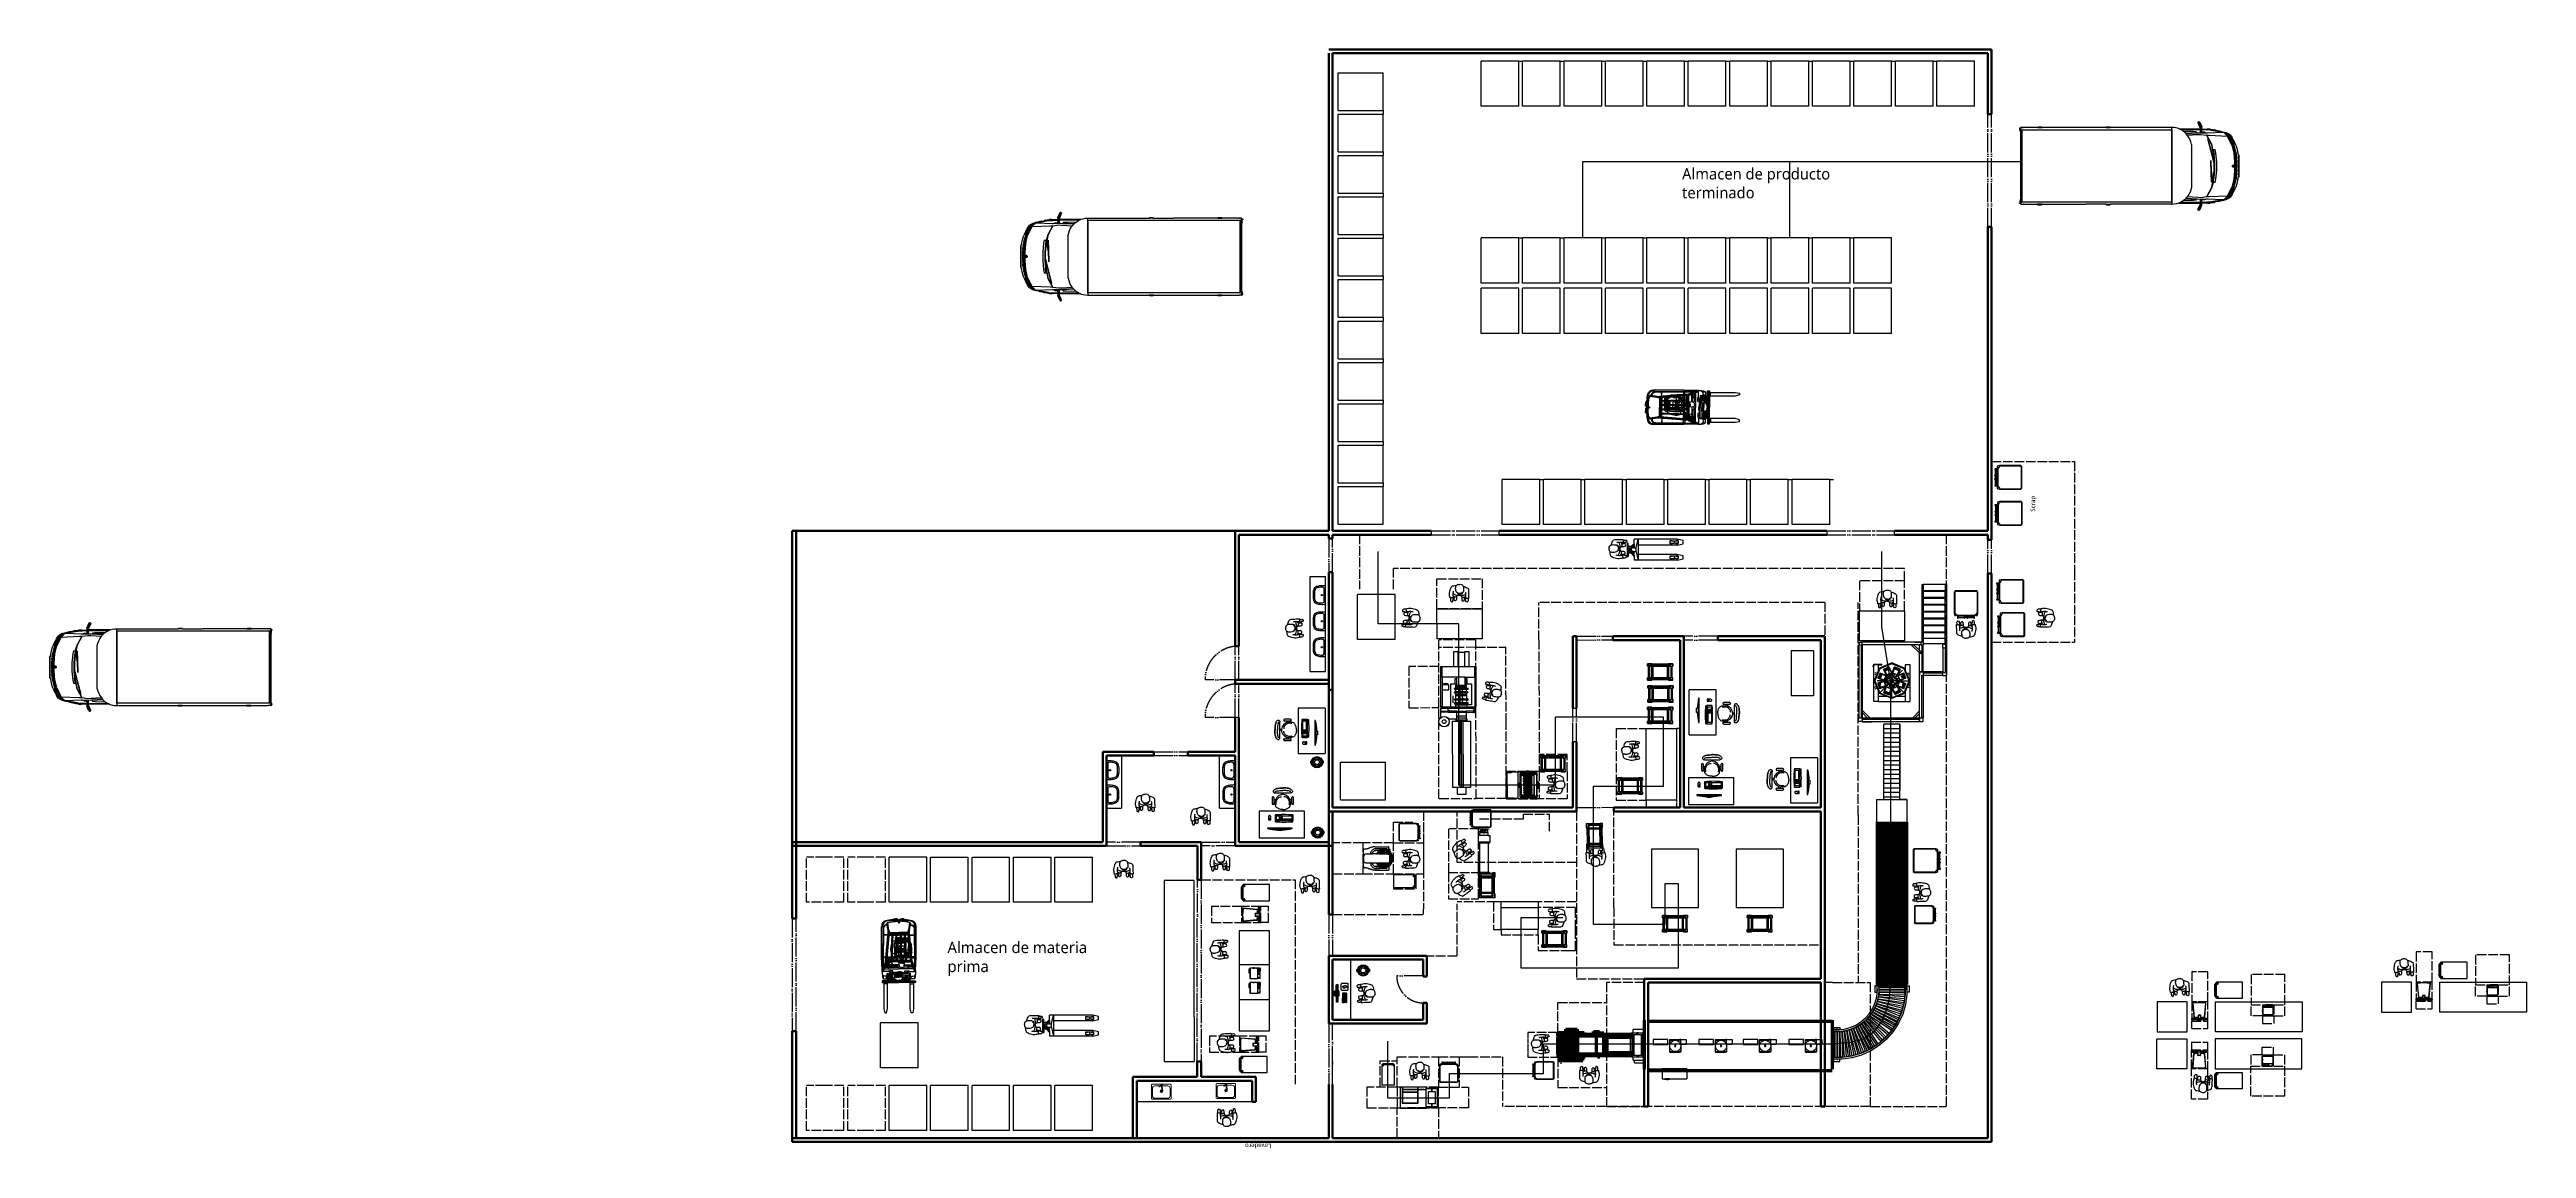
# Model space of a CAD drawing. Header units: millimetres. Extents: x 44692 to 333458, y -26854 to 14445.
# Drawn here: x 114432 to 180219, y -19436 to 9775 of the extents above; entities that cross this region are included whole.
import ezdxf

# ---------------------------------------------------------------- set-up
doc = ezdxf.new("R2010")
doc.units = ezdxf.units.MM
doc.header["$LTSCALE"] = 100
for name, pattern in [('DASHED2', [0.762, 0.635, -0.127]), ('DASHEDX2', [3.048, 2.54, -0.508]), ('DIVIDEX2', [6.604, 5.08, -0.508, 0, -0.508, 0, -0.508])]:
    doc.linetypes.add(name, pattern=pattern)
for name, color, linetype in [('Area circulacion', 50, 'DASHEDX2'), ('Area proceso', 90, 'DASHEDX2'), ('Flujo linea A', 4, 'Continuous'), ('Flujo linea B', 160, 'Continuous'), ('Maquinas', 200, 'Continuous'), ('Mesas-estantes', 230, 'Continuous'), ('Muebles', 112, 'Continuous'), ('Personal', 171, 'Continuous'), ('Puertas', 43, 'DIVIDEX2'), ('rotulo', 211, 'Continuous'), ('Transporte semielaborado', 30, 'Continuous')]:
    doc.layers.add(name, color=color, linetype=linetype)
doc.layers.add('Paredes', color=7, linetype='Continuous', lineweight=50)
doc.styles.add('OpenSans', font='OpenSans-Regular.ttf')

msp = doc.modelspace()

# ---------------------------------------------------------------- texts
at = {"layer": 'rotulo', "attachment_point": 1, "style": 'OpenSans'}
for s, insert, char_height, width in [('Almacen de producto terminado', (157791.311, 6620.008), 300, 4729.62284), ('Almacen de materia prima', (138280.529, -13940.237), 302.68073, 4207.23427)]:
    msp.add_mtext(s, dxfattribs=dict(at, insert=insert, char_height=char_height, width=width))
at = {"layer": 'rotulo', "char_height": 120, "width": 1055.00166, "attachment_point": 1, "style": 'OpenSans'}
for s, insert, rotation in [('Scrap', (167050.34, -2509.915), 90), ('Lavadero', (146879.218, -19428.767), 180)]:
    msp.add_mtext(s, dxfattribs=dict(at, insert=insert, rotation=rotation))

# ---------------------------------------------------------------- blocks, each defined once
blk = doc.blocks.new('pa17-16')
for points, knots in [([(5.558, 2.439), (5.555, 2.422), (5.552, 2.385), (5.549, 2.333), (5.571, 2.26), (5.543, 2.259), (5.503, 2.253), (5.479, 2.243), (5.478, 2.281), (5.45, 2.344), (5.466, 2.423), (5.478, 2.503), (5.512, 2.58), (5.555, 2.585), (5.608, 2.596), (5.634, 2.6)], [0, 0, 0, 0, 0.404899, 0.829805, 1.276298, 1.516647, 1.885942, 2.122553, 2.418487, 2.881882, 3.382407, 3.897515, 4.613825, 5.020942, 5.393355, 5.393355, 5.393355, 5.393355]), ([(5.62, 2.554), (5.619, 2.543), (5.615, 2.525), (5.622, 2.49), (5.635, 2.429), (5.661, 2.406), (5.685, 2.391), (5.732, 2.383), (5.772, 2.384), (5.788, 2.397), (5.802, 2.427), (5.815, 2.416), (5.832, 2.43), (5.838, 2.457), (5.832, 2.504), (5.834, 2.562), (5.814, 2.594), (5.794, 2.628), (5.731, 2.639), (5.704, 2.63), (5.668, 2.626), (5.644, 2.605), (5.623, 2.596), (5.621, 2.567), (5.62, 2.554)], [0, 0, 0, 0, 0.297584, 0.631064, 1.068635, 1.39533, 1.69617, 2.097861, 2.458938, 2.716293, 3.010442, 3.199165, 3.447293, 3.731671, 4.119196, 4.541864, 4.881702, 5.22714, 5.673063, 5.989311, 6.327668, 6.644571, 6.906626, 7.259736, 7.259736, 7.259736, 7.259736]), ([(5.82, 2.585), (5.837, 2.582), (5.882, 2.567), (5.976, 2.542), (5.972, 2.461), (5.979, 2.393), (5.981, 2.315), (5.989, 2.261), (5.969, 2.266), (5.94, 2.266), (5.906, 2.267), (5.901, 2.281), (5.909, 2.318), (5.901, 2.361), (5.902, 2.401), (5.896, 2.424), (5.893, 2.435)], [6.682038, 6.682038, 6.682038, 6.682038, 7.076266, 7.806153, 8.304227, 8.77662, 9.284333, 9.649979, 9.844608, 10.160206, 10.472731, 10.661147, 10.998544, 11.371438, 11.724832, 12.051545, 12.051545, 12.051545, 12.051545]), ([(5.491, 2.248), (5.494, 2.237), (5.498, 2.215), (5.497, 2.181), (5.512, 2.145), (5.557, 2.147), (5.563, 2.168), (5.55, 2.213), (5.575, 2.2), (5.591, 2.209), (5.574, 2.226), (5.562, 2.234), (5.556, 2.252), (5.556, 2.26)], [0, 0, 0, 0, 0.324329, 0.654038, 0.980089, 1.31306, 1.562526, 1.890179, 2.123217, 2.319335, 2.559559, 2.78492, 3.066636, 3.066636, 3.066636, 3.066636]), ([(5.552, 2.381), (5.573, 2.365), (5.622, 2.34), (5.692, 2.338), (5.795, 2.332), (5.838, 2.352), (5.881, 2.361), (5.902, 2.366)], [0, 0, 0, 0, 0.49262, 0.970296, 1.525877, 1.91054, 2.357805, 2.357805, 2.357805, 2.357805]), ([(5.555, 2.321), (5.56, 2.315), (5.571, 2.304), (5.589, 2.292), (5.625, 2.291), (5.661, 2.297), (5.673, 2.315), (5.686, 2.33), (5.691, 2.338)], [0, 0, 0, 0, 0.262594, 0.520609, 0.853848, 1.185107, 1.43842, 1.738028, 1.738028, 1.738028, 1.738028]), ([(5.587, 2.295), (5.587, 2.288), (5.587, 2.267), (5.588, 2.187), (5.635, 2.19), (5.667, 2.213), (5.661, 2.262), (5.66, 2.288), (5.661, 2.301)], [0.078483, 0.078483, 0.078483, 0.078483, 0.321516, 0.797556, 1.122606, 1.448668, 1.830958, 2.166281, 2.166281, 2.166281, 2.166281]), ([(5.672, 2.399), (5.675, 2.395), (5.684, 2.383), (5.704, 2.372), (5.735, 2.37), (5.774, 2.373), (5.809, 2.387), (5.812, 2.401), (5.814, 2.42)], [0.121052, 0.121052, 0.121052, 0.121052, 0.297289, 0.584433, 0.895396, 1.26174, 1.600834, 1.760925, 1.760925, 1.760925, 1.760925]), ([(5.771, 2.336), (5.774, 2.331), (5.779, 2.32), (5.795, 2.295), (5.815, 2.285), (5.861, 2.291), (5.884, 2.306), (5.899, 2.312), (5.906, 2.315)], [0, 0, 0, 0, 0.233477, 0.532145, 0.79329, 1.163492, 1.458071, 1.725911, 1.725911, 1.725911, 1.725911]), ([(5.794, 2.299), (5.795, 2.286), (5.798, 2.261), (5.804, 2.2), (5.826, 2.187), (5.867, 2.191), (5.876, 2.212), (5.872, 2.261), (5.871, 2.286), (5.871, 2.298)], [0, 0, 0, 0, 0.353805, 0.775896, 1.041599, 1.377968, 1.615337, 2.001902, 2.313716, 2.313716, 2.313716, 2.313716]), ([(5.971, 2.265), (5.97, 2.255), (5.969, 2.234), (5.979, 2.202), (5.967, 2.164), (5.922, 2.163), (5.913, 2.183), (5.923, 2.229), (5.899, 2.213), (5.882, 2.221), (5.898, 2.24), (5.908, 2.248), (5.912, 2.262), (5.913, 2.268)], [0.038839, 0.038839, 0.038839, 0.038839, 0.324329, 0.654038, 0.980089, 1.31306, 1.562526, 1.890179, 2.123217, 2.319335, 2.559559, 2.78492, 2.989829, 2.989829, 2.989829, 2.989829])]:
    blk.add_open_spline(points, degree=3, knots=knots)
blk = doc.blocks.new('Bakery Trolley pl')
at = {"layer": 'Transporte semielaborado'}
for p, q in [((0.18, 0.625), (0.237, 0.625)), ((0.18, 0.625), (0.18, 0.526)), ((0.237, 0.613), (0.193, 0.613)), ((0.193, 0.526), (0.193, 0.613)), ((0.223, 0.583), (0.223, 0.083)), ((0.243, 0.583), (0.223, 0.583)), ((0.237, 0.613), (0.237, 0.625)), ((0.505, 0.613), (0.237, 0.613)), ((0.243, 0.583), (0.243, 0.58)), ((0.499, 0.583), (0.243, 0.583)), ((0.243, 0.58), (0.499, 0.58)), ((0.243, 0.58), (0.243, 0.524)), ((0.519, 0.583), (0.499, 0.583)), ((0.499, 0.58), (0.499, 0.583)), ((0.499, 0.524), (0.499, 0.58)), ((0.505, 0.613), (0.505, 0.625)), ((0.505, 0.625), (0.561, 0.625)), ((0.549, 0.613), (0.505, 0.613)), ((0.519, 0.083), (0.519, 0.583)), ((0.549, 0.526), (0.549, 0.613)), ((0.561, 0.526), (0.561, 0.625)), ((0.18, 0.526), (0.193, 0.526)), ((0.18, 0.139), (0.193, 0.139)), ((0.18, 0.139), (0.18, 0.04)), ((0.18, 0.04), (0.237, 0.04)), ((0.193, 0.526), (0.193, 0.139)), ((0.193, 0.139), (0.193, 0.053)), ((0.237, 0.053), (0.193, 0.053)), ((0.223, 0.083), (0.243, 0.083)), ((0.237, 0.04), (0.237, 0.053)), ((0.237, 0.053), (0.505, 0.053)), ((0.243, 0.524), (0.499, 0.524)), ((0.243, 0.524), (0.243, 0.497)), ((0.243, 0.497), (0.499, 0.497)), ((0.243, 0.497), (0.243, 0.162)), ((0.243, 0.162), (0.499, 0.162)), ((0.243, 0.162), (0.243, 0.132)), ((0.243, 0.132), (0.499, 0.132)), ((0.243, 0.132), (0.243, 0.083)), ((0.499, 0.083), (0.243, 0.083)), ((0.499, 0.497), (0.499, 0.524)), ((0.499, 0.162), (0.499, 0.497)), ((0.499, 0.132), (0.499, 0.162)), ((0.499, 0.083), (0.499, 0.132)), ((0.499, 0.083), (0.519, 0.083)), ((0.505, 0.053), (0.505, 0.04)), ((0.549, 0.053), (0.505, 0.053)), ((0.561, 0.04), (0.505, 0.04)), ((0.549, 0.526), (0.561, 0.526)), ((0.549, 0.139), (0.549, 0.526)), ((0.561, 0.139), (0.549, 0.139)), ((0.549, 0.053), (0.549, 0.139)), ((0.561, 0.04), (0.561, 0.139))]:
    blk.add_line(p, q, dxfattribs=at)
blk = doc.blocks.new('Bread Slicer pl')
at = {"layer": 'Maquinas'}
for p, q in [((39.1, 62.4), (39, 62.4)), ((39, 62.4), (39, 62.3)), ((39.1, 62.3), (39, 62.3)), ((39, 62.3), (39, 62.2)), ((39.1, 62.2), (39, 62.2)), ((39, 62.2), (39, 62.1)), ((39.1, 62.1), (39, 62.1)), ((39.1, 59.5), (39, 59.5)), ((39, 59.5), (39, 58.8)), ((39, 58.8), (39, 56.8)), ((39.1, 58.8), (39, 58.8)), ((39.1, 56.8), (39, 56.8)), ((39, 56.8), (39, 56)), ((39.1, 56), (39, 56)), ((39.1, 51.9), (39, 51.9)), ((39, 51.9), (39, 51.8)), ((39.1, 51.8), (39, 51.8)), ((39, 51.8), (39, 51.7)), ((39.1, 51.7), (39, 51.7)), ((39, 51.7), (39, 51.6)), ((39.1, 51.6), (39, 51.6)), ((39.1, 62.6), (39.2, 62.6)), ((39.1, 62.5), (39.1, 62.6)), ((39.1, 62.4), (39.1, 62.5)), ((39.1, 62.4), (39.1, 62.4)), ((39.1, 62.4), (39.1, 62.4)), ((39.1, 62.4), (39.1, 62.4)), ((39.1, 62.3), (39.1, 62.4)), ((39.1, 62.1), (39.1, 62.4)), ((39.1, 62.2), (39.1, 62.3)), ((39.1, 62.1), (39.1, 62.2)), ((39.1, 62.1), (39.1, 62.1)), ((39.1, 59.5), (39.1, 62.1)), ((39.1, 62.1), (39.1, 62.1)), ((39.1, 59.5), (39.1, 58.8)), ((39.1, 56.8), (39.1, 58.8)), ((39.1, 56.8), (39.1, 56)), ((39.1, 56), (39.1, 51.9)), ((39.1, 51.9), (39.1, 51.9)), ((39.1, 51.8), (39.1, 51.9)), ((39.1, 51.9), (39.1, 51.9)), ((39.1, 51.6), (39.1, 51.9)), ((39.1, 51.7), (39.1, 51.8)), ((39.1, 51.6), (39.1, 51.7)), ((39.1, 51.6), (39.1, 51.6)), ((39.1, 51.3), (39.1, 51.6)), ((39.1, 51.6), (39.1, 51.6)), ((39.1, 51.3), (39.1, 51.1)), ((39.1, 51.1), (39.1, 51)), ((39.1, 51), (39.2, 50.9)), ((39.2, 62.6), (39.3, 62.7)), ((39.2, 50.7), (39.2, 50.9)), ((39.2, 50.9), (39.2, 50.9)), ((39.2, 50.9), (39.3, 50.8)), ((39.2, 50.7), (39.2, 37.7)), ((39.2, 50.7), (39.5, 50.7)), ((39.3, 62.7), (39.4, 62.7)), ((39.3, 50.8), (39.4, 50.8)), ((39.4, 62.7), (39.5, 62.7)), ((39.4, 50.8), (39.5, 50.7)), ((39.5, 62.7), (60.8, 62.7)), ((39.5, 53.5), (60.8, 53.5)), ((39.5, 50.7), (40.4, 50.7)), ((59.9, 52), (40.4, 52)), ((40.4, 50.8), (40.4, 52)), ((40.4, 50.7), (40.4, 50.8)), ((40.4, 50.7), (40.5, 50.7)), ((40.4, 50.7), (40.4, 38.9)), ((41.7, 50.7), (40.5, 50.7)), ((40.5, 38.8), (40.5, 50.7)), ((41.7, 50.7), (41.7, 39.9)), ((41.7, 50.7), (58.5, 50.7)), ((41.9, 48.7), (42, 48.7)), ((41.9, 48.7), (41.9, 48.5)), ((41.9, 48.5), (42, 48.5)), ((41.9, 48.5), (41.9, 45)), ((41.9, 45), (42, 45)), ((41.9, 41.5), (41.9, 45)), ((42, 48.7), (42, 48.5)), ((42, 48.5), (42, 45)), ((42, 41.5), (42, 45)), ((42.1, 48.7), (42.2, 48.7)), ((42.1, 48.7), (42.1, 48.5)), ((42.1, 48.5), (42.2, 48.5)), ((42.1, 48.5), (42.1, 45)), ((42.1, 45), (42.2, 45)), ((42.1, 41.5), (42.1, 45)), ((42.2, 48.7), (42.2, 48.5)), ((42.2, 48.5), (42.2, 45)), ((42.2, 41.5), (42.2, 45)), ((42.4, 48.7), (42.5, 48.7)), ((42.4, 48.7), (42.4, 48.5)), ((42.4, 48.5), (42.5, 48.5)), ((42.4, 48.5), (42.4, 45)), ((42.4, 45), (42.5, 45)), ((42.4, 41.5), (42.4, 45)), ((42.5, 48.7), (42.5, 48.5)), ((42.5, 48.5), (42.5, 45)), ((42.5, 41.5), (42.5, 45)), ((42.6, 48.7), (42.7, 48.7)), ((42.6, 48.7), (42.6, 48.5)), ((42.6, 48.5), (42.7, 48.5)), ((42.6, 48.5), (42.6, 45)), ((42.6, 45), (42.7, 45)), ((42.6, 41.5), (42.6, 45)), ((42.7, 48.7), (42.7, 48.5)), ((42.7, 48.5), (42.7, 45)), ((42.7, 41.5), (42.7, 45)), ((42.9, 48.7), (43, 48.7)), ((42.9, 48.7), (42.9, 48.5)), ((42.9, 48.5), (43, 48.5)), ((42.9, 48.5), (42.9, 45)), ((42.9, 45), (43, 45)), ((42.9, 41.5), (42.9, 45)), ((42.9, 45), (42.9, 45)), ((43, 48.7), (43, 48.5)), ((43, 48.5), (43, 45)), ((43, 45), (43, 45)), ((43, 41.5), (43, 45)), ((43.1, 48.7), (43.2, 48.7)), ((43.1, 48.7), (43.1, 48.5)), ((43.1, 48.5), (43.2, 48.5)), ((43.1, 48.5), (43.1, 45)), ((43.1, 41.5), (43.1, 45)), ((43.1, 45), (43.2, 45)), ((43.2, 48.7), (43.2, 48.5)), ((43.2, 48.5), (43.2, 45)), ((43.2, 41.5), (43.2, 45)), ((43.4, 48.7), (43.5, 48.7)), ((43.4, 48.7), (43.4, 48.5)), ((43.4, 48.5), (43.5, 48.5)), ((43.4, 48.5), (43.4, 45)), ((43.4, 45), (43.5, 45)), ((43.4, 41.5), (43.4, 45)), ((43.4, 45), (43.4, 45)), ((43.5, 48.7), (43.5, 48.5)), ((43.5, 48.5), (43.5, 45)), ((43.5, 45), (43.5, 45)), ((43.5, 41.5), (43.5, 45)), ((43.6, 48.7), (43.7, 48.7)), ((43.6, 48.7), (43.6, 48.5)), ((43.6, 48.5), (43.7, 48.5)), ((43.6, 48.5), (43.6, 45)), ((43.6, 45), (43.7, 45)), ((43.6, 41.5), (43.6, 45)), ((43.6, 45), (43.6, 45)), ((43.7, 48.7), (43.7, 48.5)), ((43.7, 48.5), (43.7, 45)), ((43.7, 45), (43.7, 45)), ((43.7, 41.5), (43.7, 45)), ((43.9, 48.7), (44, 48.7)), ((43.9, 48.7), (43.9, 48.5)), ((43.9, 48.5), (44, 48.5)), ((43.9, 48.5), (43.9, 45)), ((43.9, 41.5), (43.9, 45)), ((43.9, 45), (44, 45)), ((44, 48.7), (44, 48.5)), ((44, 48.5), (44, 45)), ((44, 41.5), (44, 45)), ((44.1, 48.7), (44.2, 48.7)), ((44.1, 48.7), (44.1, 48.5)), ((44.1, 48.5), (44.2, 48.5)), ((44.1, 48.5), (44.1, 45)), ((44.1, 45), (44.2, 45)), ((44.1, 41.5), (44.1, 45)), ((44.1, 45), (44.1, 45)), ((44.2, 48.7), (44.2, 48.5)), ((44.2, 48.5), (44.2, 45)), ((44.2, 45), (44.2, 45)), ((44.2, 41.5), (44.2, 45)), ((44.4, 48.7), (44.5, 48.7)), ((44.4, 48.7), (44.4, 48.5)), ((44.4, 48.5), (44.5, 48.5)), ((44.4, 48.5), (44.4, 45)), ((44.4, 45), (44.5, 45)), ((44.4, 41.5), (44.4, 45)), ((44.5, 48.7), (44.5, 48.5)), ((44.5, 48.5), (44.5, 45)), ((44.5, 41.5), (44.5, 45)), ((44.6, 48.7), (44.7, 48.7)), ((44.6, 48.7), (44.6, 48.5)), ((44.6, 48.5), (44.7, 48.5)), ((44.6, 48.5), (44.6, 45)), ((44.6, 45), (44.7, 45)), ((44.6, 41.5), (44.6, 45)), ((44.7, 48.7), (44.7, 48.5)), ((44.7, 48.5), (44.7, 45)), ((44.7, 41.5), (44.7, 45)), ((44.9, 48.7), (45, 48.7)), ((44.9, 48.7), (44.9, 48.5)), ((44.9, 48.5), (45, 48.5)), ((44.9, 48.5), (44.9, 45)), ((44.9, 45), (45, 45)), ((44.9, 41.5), (44.9, 45)), ((44.9, 45), (44.9, 45)), ((45, 48.7), (45, 48.5)), ((45, 48.5), (45, 45)), ((45, 45), (45, 45)), ((45, 41.5), (45, 45)), ((45.1, 48.7), (45.2, 48.7)), ((45.1, 48.7), (45.1, 48.5)), ((45.1, 48.5), (45.2, 48.5)), ((45.1, 48.5), (45.1, 45)), ((45.1, 41.5), (45.1, 45)), ((45.1, 45), (45.2, 45)), ((45.2, 48.7), (45.2, 48.5)), ((45.2, 48.5), (45.2, 45)), ((45.2, 41.5), (45.2, 45)), ((45.4, 48.7), (45.5, 48.7)), ((45.4, 48.7), (45.4, 48.5)), ((45.4, 48.5), (45.5, 48.5)), ((45.4, 48.5), (45.4, 45)), ((45.4, 45), (45.5, 45)), ((45.4, 41.5), (45.4, 45)), ((45.5, 48.7), (45.5, 48.5)), ((45.5, 48.5), (45.5, 45)), ((45.5, 41.5), (45.5, 45)), ((45.6, 48.7), (45.7, 48.7)), ((45.6, 48.7), (45.6, 48.5)), ((45.6, 48.5), (45.7, 48.5)), ((45.6, 48.5), (45.6, 45)), ((45.6, 45), (45.7, 45)), ((45.6, 41.5), (45.6, 45)), ((45.6, 45), (45.6, 45)), ((45.7, 48.7), (45.7, 48.5)), ((45.7, 48.5), (45.7, 45)), ((45.7, 45), (45.7, 45)), ((45.7, 41.5), (45.7, 45)), ((45.9, 48.7), (46, 48.7)), ((45.9, 48.7), (45.9, 48.5)), ((45.9, 48.5), (46, 48.5)), ((45.9, 48.5), (45.9, 45)), ((45.9, 41.5), (45.9, 45)), ((45.9, 45), (46, 45)), ((46, 48.7), (46, 48.5)), ((46, 48.5), (46, 45)), ((46, 41.5), (46, 45)), ((46.1, 48.7), (46.2, 48.7)), ((46.1, 48.7), (46.1, 48.5)), ((46.1, 48.5), (46.2, 48.5)), ((46.1, 48.5), (46.1, 45)), ((46.1, 45), (46.2, 45)), ((46.1, 41.5), (46.1, 45)), ((46.2, 48.7), (46.2, 48.5)), ((46.2, 48.5), (46.2, 45)), ((46.2, 41.5), (46.2, 45)), ((46.4, 48.7), (46.5, 48.7)), ((46.4, 48.7), (46.4, 48.5)), ((46.4, 48.5), (46.5, 48.5)), ((46.4, 48.5), (46.4, 45)), ((46.4, 45), (46.5, 45)), ((46.4, 41.5), (46.4, 45)), ((46.4, 45), (46.4, 45)), ((46.5, 48.7), (46.5, 48.5)), ((46.5, 48.5), (46.5, 45)), ((46.5, 45), (46.5, 45)), ((46.5, 41.5), (46.5, 45)), ((46.6, 48.7), (46.7, 48.7)), ((46.6, 48.7), (46.6, 48.5)), ((46.6, 48.5), (46.7, 48.5)), ((46.6, 48.5), (46.6, 45)), ((46.6, 45), (46.7, 45)), ((46.6, 41.5), (46.6, 45)), ((46.7, 48.7), (46.7, 48.5)), ((46.7, 48.5), (46.7, 45)), ((46.7, 41.5), (46.7, 45)), ((46.9, 48.7), (47, 48.7)), ((46.9, 48.7), (46.9, 48.5)), ((46.9, 48.5), (47, 48.5)), ((46.9, 48.5), (46.9, 45)), ((46.9, 45), (47, 45)), ((46.9, 41.5), (46.9, 45)), ((46.9, 45), (46.9, 45)), ((47, 48.7), (47, 48.5)), ((47, 48.5), (47, 45)), ((47, 45), (47, 45)), ((47, 41.5), (47, 45)), ((47.1, 48.7), (47.2, 48.7)), ((47.1, 48.7), (47.1, 48.5)), ((47.1, 48.5), (47.2, 48.5)), ((47.1, 48.5), (47.1, 45)), ((47.1, 45), (47.2, 45)), ((47.1, 41.5), (47.1, 45)), ((47.2, 48.7), (47.2, 48.5)), ((47.2, 48.5), (47.2, 45)), ((47.2, 41.5), (47.2, 45)), ((47.4, 48.7), (47.5, 48.7)), ((47.4, 48.7), (47.4, 48.5)), ((47.4, 48.5), (47.5, 48.5)), ((47.4, 48.5), (47.4, 45)), ((47.4, 41.5), (47.4, 45)), ((47.4, 45), (47.5, 45)), ((47.5, 48.7), (47.5, 48.5)), ((47.5, 48.5), (47.5, 45)), ((47.5, 41.5), (47.5, 45)), ((47.6, 48.7), (47.7, 48.7)), ((47.6, 48.7), (47.6, 48.5)), ((47.6, 48.5), (47.7, 48.5)), ((47.6, 48.5), (47.6, 45)), ((47.6, 45), (47.7, 45)), ((47.6, 41.5), (47.6, 45)), ((47.7, 48.7), (47.7, 48.5)), ((47.7, 48.5), (47.7, 45)), ((47.7, 41.5), (47.7, 45)), ((47.9, 48.7), (48, 48.7)), ((47.9, 48.7), (47.9, 48.5)), ((47.9, 48.5), (48, 48.5)), ((47.9, 48.5), (47.9, 45)), ((47.9, 45), (48, 45)), ((47.9, 41.5), (47.9, 45)), ((48, 48.7), (48, 48.5)), ((48, 48.5), (48, 45)), ((48, 41.5), (48, 45)), ((48.1, 48.7), (48.2, 48.7)), ((48.1, 48.7), (48.1, 48.5)), ((48.1, 48.5), (48.2, 48.5)), ((48.1, 48.5), (48.1, 45)), ((48.1, 45), (48.2, 45)), ((48.1, 41.5), (48.1, 45)), ((48.2, 48.7), (48.2, 48.5)), ((48.2, 48.5), (48.2, 45)), ((48.2, 41.5), (48.2, 45)), ((48.4, 52.9), (48.5, 52.9)), ((48.4, 52.8), (48.4, 52.9)), ((48.4, 52.8), (48.5, 52.9)), ((48.4, 52.7), (48.4, 52.8)), ((48.4, 52.8), (48.4, 52.7)), ((48.4, 52.7), (48.4, 52.7)), ((48.5, 52.6), (48.4, 52.7)), ((48.4, 48.7), (48.5, 48.7)), ((48.4, 48.7), (48.4, 48.5)), ((48.4, 48.5), (48.5, 48.5)), ((48.4, 48.5), (48.4, 45)), ((48.4, 45), (48.5, 45)), ((48.4, 41.5), (48.4, 45)), ((48.5, 52.9), (48.6, 53)), ((48.5, 52.9), (48.6, 52.9)), ((48.6, 52.6), (48.5, 52.6)), ((48.5, 48.7), (48.5, 48.5)), ((48.5, 48.5), (48.5, 45)), ((48.5, 41.5), (48.5, 45)), ((48.6, 53), (48.8, 53)), ((48.6, 52.9), (48.8, 52.9)), ((48.8, 52.5), (48.6, 52.6)), ((48.6, 48.7), (48.7, 48.7)), ((48.6, 48.7), (48.6, 48.5)), ((48.6, 48.5), (48.7, 48.5)), ((48.6, 48.5), (48.6, 45)), ((48.6, 45), (48.7, 45)), ((48.6, 41.5), (48.6, 45)), ((48.6, 45), (48.6, 45)), ((48.7, 48.7), (48.7, 48.5)), ((48.7, 48.5), (48.7, 45)), ((48.7, 45), (48.7, 45)), ((48.7, 41.5), (48.7, 45)), ((48.8, 53), (48.9, 53)), ((48.8, 52.9), (48.9, 53)), ((48.9, 52.5), (48.8, 52.5)), ((48.9, 53), (49.1, 53)), ((48.9, 53), (49.1, 53)), ((49.1, 52.5), (48.9, 52.5)), ((48.9, 48.7), (49, 48.7)), ((48.9, 48.7), (48.9, 48.5)), ((48.9, 48.5), (49, 48.5)), ((48.9, 48.5), (48.9, 45)), ((48.9, 45), (49, 45)), ((48.9, 41.5), (48.9, 45)), ((49, 48.7), (49, 48.5)), ((49, 48.5), (49, 45)), ((49, 41.5), (49, 45)), ((49.1, 53), (51.1, 53)), ((51.1, 53), (49.1, 53)), ((49.1, 53), (49.1, 53)), ((49.1, 52.5), (51.1, 52.5)), ((49.1, 48.7), (49.2, 48.7)), ((49.1, 48.7), (49.1, 48.5)), ((49.1, 48.5), (49.2, 48.5)), ((49.1, 48.5), (49.1, 45)), ((49.1, 45), (49.2, 45)), ((49.1, 41.5), (49.1, 45)), ((49.1, 45), (49.1, 45)), ((49.2, 48.7), (49.2, 48.5)), ((49.2, 48.5), (49.2, 45)), ((49.2, 45), (49.2, 45)), ((49.2, 41.5), (49.2, 45)), ((49.4, 48.7), (49.5, 48.7)), ((49.4, 48.7), (49.4, 48.5)), ((49.4, 48.5), (49.5, 48.5)), ((49.4, 48.5), (49.4, 45)), ((49.4, 45), (49.5, 45)), ((49.4, 41.5), (49.4, 45)), ((49.5, 48.7), (49.5, 48.5)), ((49.5, 48.5), (49.5, 45)), ((49.5, 41.5), (49.5, 45)), ((49.6, 48.7), (49.7, 48.7)), ((49.6, 48.7), (49.6, 48.5)), ((49.6, 48.5), (49.7, 48.5)), ((49.6, 48.5), (49.6, 45)), ((49.6, 45), (49.7, 45)), ((49.6, 41.5), (49.6, 45)), ((49.7, 48.7), (49.7, 48.5)), ((49.7, 48.5), (49.7, 45)), ((49.7, 41.5), (49.7, 45)), ((49.9, 48.7), (50, 48.7)), ((49.9, 48.7), (49.9, 48.5)), ((49.9, 48.5), (50, 48.5)), ((49.9, 48.5), (49.9, 45)), ((49.9, 45), (50, 45)), ((49.9, 41.5), (49.9, 45)), ((49.9, 45), (49.9, 45)), ((50, 48.7), (50, 48.5)), ((50, 48.5), (50, 45)), ((50, 45), (50, 45)), ((50, 41.5), (50, 45)), ((50.1, 48.7), (50.2, 48.7)), ((50.1, 48.7), (50.1, 48.5)), ((50.1, 48.5), (50.2, 48.5)), ((50.1, 48.5), (50.1, 45)), ((50.1, 45), (50.2, 45)), ((50.1, 41.5), (50.1, 45)), ((50.2, 48.7), (50.2, 48.5)), ((50.2, 48.5), (50.2, 45)), ((50.2, 41.5), (50.2, 45)), ((50.4, 48.7), (50.5, 48.7)), ((50.4, 48.7), (50.4, 48.5)), ((50.4, 48.5), (50.5, 48.5)), ((50.4, 48.5), (50.4, 45)), ((50.4, 41.5), (50.4, 45)), ((50.4, 45), (50.5, 45)), ((50.5, 48.7), (50.5, 48.5)), ((50.5, 48.5), (50.5, 45)), ((50.5, 41.5), (50.5, 45)), ((50.6, 48.7), (50.7, 48.7)), ((50.6, 48.7), (50.6, 48.5)), ((50.6, 48.5), (50.7, 48.5)), ((50.6, 48.5), (50.6, 45)), ((50.6, 45), (50.7, 45)), ((50.6, 41.5), (50.6, 45)), ((50.6, 45), (50.6, 45)), ((50.7, 48.7), (50.7, 48.5)), ((50.7, 48.5), (50.7, 45)), ((50.7, 45), (50.7, 45)), ((50.7, 41.5), (50.7, 45)), ((50.9, 48.7), (51, 48.7)), ((50.9, 48.7), (50.9, 48.5)), ((50.9, 48.5), (51, 48.5)), ((50.9, 48.5), (50.9, 45)), ((50.9, 45), (51, 45)), ((50.9, 41.5), (50.9, 45)), ((51, 48.7), (51, 48.5)), ((51, 48.5), (51, 45)), ((51, 41.5), (51, 45)), ((51.1, 53), (51.3, 53)), ((51.1, 53), (51.3, 53)), ((51.1, 53), (51.1, 53)), ((51.3, 52.5), (51.1, 52.5)), ((51.1, 48.7), (51.2, 48.7)), ((51.1, 48.7), (51.1, 48.5)), ((51.1, 48.5), (51.2, 48.5)), ((51.1, 48.5), (51.1, 45)), ((51.1, 45), (51.2, 45)), ((51.1, 41.5), (51.1, 45)), ((51.2, 48.7), (51.2, 48.5)), ((51.2, 48.5), (51.2, 45)), ((51.2, 41.5), (51.2, 45)), ((51.3, 53), (51.5, 53)), ((51.3, 53), (51.5, 52.9)), ((51.5, 52.5), (51.3, 52.5)), ((51.4, 48.7), (51.5, 48.7)), ((51.4, 48.7), (51.4, 48.5)), ((51.4, 48.5), (51.5, 48.5)), ((51.4, 48.5), (51.4, 45)), ((51.4, 45), (51.5, 45)), ((51.4, 41.5), (51.4, 45)), ((51.5, 53), (51.7, 53)), ((51.5, 52.9), (51.7, 52.9)), ((51.7, 52.6), (51.5, 52.5)), ((51.5, 48.7), (51.5, 48.5)), ((51.5, 48.5), (51.5, 45)), ((51.5, 41.5), (51.5, 45)), ((51.6, 48.7), (51.7, 48.7)), ((51.6, 48.7), (51.6, 48.5)), ((51.6, 48.5), (51.7, 48.5)), ((51.6, 48.5), (51.6, 45)), ((51.6, 45), (51.7, 45)), ((51.6, 41.5), (51.6, 45)), ((51.7, 53), (51.8, 52.9)), ((51.7, 52.9), (51.8, 52.9)), ((51.8, 52.6), (51.7, 52.6)), ((51.7, 48.7), (51.7, 48.5)), ((51.7, 48.5), (51.7, 45)), ((51.7, 41.5), (51.7, 45)), ((51.8, 52.9), (51.9, 52.9)), ((51.8, 52.9), (51.9, 52.8)), ((51.9, 52.7), (51.8, 52.6)), ((51.9, 52.8), (51.9, 52.9)), ((51.9, 52.8), (51.9, 52.7)), ((51.9, 52.8), (51.9, 52.7)), ((51.9, 52.7), (51.9, 52.7)), ((51.9, 48.7), (52, 48.7)), ((51.9, 48.7), (51.9, 48.5)), ((51.9, 48.5), (52, 48.5)), ((51.9, 48.5), (51.9, 45)), ((51.9, 45), (52, 45)), ((51.9, 41.5), (51.9, 45)), ((52, 48.7), (52, 48.5)), ((52, 48.5), (52, 45)), ((52, 41.5), (52, 45)), ((52.1, 48.7), (52.2, 48.7)), ((52.1, 48.7), (52.1, 48.5)), ((52.1, 48.5), (52.2, 48.5)), ((52.1, 48.5), (52.1, 45)), ((52.1, 45), (52.2, 45)), ((52.1, 41.5), (52.1, 45)), ((52.1, 45), (52.1, 45)), ((52.2, 48.7), (52.2, 48.5)), ((52.2, 48.5), (52.2, 45)), ((52.2, 45), (52.2, 45)), ((52.2, 41.5), (52.2, 45)), ((52.4, 48.7), (52.5, 48.7)), ((52.4, 48.7), (52.4, 48.5)), ((52.4, 48.5), (52.5, 48.5)), ((52.4, 48.5), (52.4, 45)), ((52.4, 45), (52.5, 45)), ((52.4, 41.5), (52.4, 45)), ((52.5, 48.7), (52.5, 48.5)), ((52.5, 48.5), (52.5, 45)), ((52.5, 41.5), (52.5, 45)), ((52.6, 48.7), (52.7, 48.7)), ((52.6, 48.7), (52.6, 48.5)), ((52.6, 48.5), (52.7, 48.5)), ((52.6, 48.5), (52.6, 45)), ((52.6, 45), (52.7, 45)), ((52.6, 41.5), (52.6, 45)), ((52.7, 48.7), (52.7, 48.5)), ((52.7, 48.5), (52.7, 45)), ((52.7, 41.5), (52.7, 45)), ((52.9, 48.7), (53, 48.7)), ((52.9, 48.7), (52.9, 48.5)), ((52.9, 48.5), (53, 48.5)), ((52.9, 48.5), (52.9, 45)), ((52.9, 45), (53, 45)), ((52.9, 41.5), (52.9, 45)), ((52.9, 45), (52.9, 45)), ((53, 48.7), (53, 48.5)), ((53, 48.5), (53, 45)), ((53, 45), (53, 45)), ((53, 41.5), (53, 45)), ((53.1, 48.7), (53.2, 48.7)), ((53.1, 48.7), (53.1, 48.5)), ((53.1, 48.5), (53.2, 48.5)), ((53.1, 48.5), (53.1, 45)), ((53.1, 45), (53.2, 45)), ((53.1, 41.5), (53.1, 45)), ((53.2, 48.7), (53.2, 48.5)), ((53.2, 48.5), (53.2, 45)), ((53.2, 41.5), (53.2, 45)), ((53.4, 48.7), (53.5, 48.7)), ((53.4, 48.7), (53.4, 48.5)), ((53.4, 48.5), (53.5, 48.5)), ((53.4, 48.5), (53.4, 45)), ((53.4, 41.5), (53.4, 45)), ((53.4, 45), (53.5, 45)), ((53.5, 48.7), (53.5, 48.5)), ((53.5, 48.5), (53.5, 45)), ((53.5, 41.5), (53.5, 45)), ((53.6, 48.7), (53.7, 48.7)), ((53.6, 48.7), (53.6, 48.5)), ((53.6, 48.5), (53.7, 48.5)), ((53.6, 48.5), (53.6, 45)), ((53.6, 45), (53.7, 45)), ((53.6, 41.5), (53.6, 45)), ((53.7, 48.7), (53.7, 48.5)), ((53.7, 48.5), (53.7, 45)), ((53.7, 41.5), (53.7, 45)), ((53.9, 48.7), (54, 48.7)), ((53.9, 48.7), (53.9, 48.5)), ((53.9, 48.5), (54, 48.5)), ((53.9, 48.5), (53.9, 45)), ((53.9, 45), (54, 45)), ((53.9, 41.5), (53.9, 45)), ((54, 48.7), (54, 48.5)), ((54, 48.5), (54, 45)), ((54, 41.5), (54, 45)), ((54.1, 48.7), (54.2, 48.7)), ((54.1, 48.7), (54.1, 48.5)), ((54.1, 48.5), (54.2, 48.5)), ((54.1, 48.5), (54.1, 45)), ((54.1, 45), (54.2, 45)), ((54.1, 41.5), (54.1, 45)), ((54.1, 45), (54.1, 45)), ((54.2, 48.7), (54.2, 48.5)), ((54.2, 48.5), (54.2, 45)), ((54.2, 45), (54.2, 45)), ((54.2, 41.5), (54.2, 45)), ((54.4, 48.7), (54.5, 48.7)), ((54.4, 48.7), (54.4, 48.5)), ((54.4, 48.5), (54.5, 48.5)), ((54.4, 48.5), (54.4, 45)), ((54.4, 45), (54.5, 45)), ((54.4, 41.5), (54.4, 45)), ((54.4, 45), (54.4, 45)), ((54.5, 48.7), (54.5, 48.5)), ((54.5, 48.5), (54.5, 45)), ((54.5, 45), (54.5, 45)), ((54.5, 41.5), (54.5, 45)), ((54.6, 48.7), (54.7, 48.7)), ((54.6, 48.7), (54.6, 48.5)), ((54.6, 48.5), (54.7, 48.5)), ((54.6, 48.5), (54.6, 45)), ((54.6, 41.5), (54.6, 45)), ((54.6, 45), (54.7, 45)), ((54.7, 48.7), (54.7, 48.5)), ((54.7, 48.5), (54.7, 45)), ((54.7, 41.5), (54.7, 45)), ((54.9, 48.7), (55, 48.7)), ((54.9, 48.7), (54.9, 48.5)), ((54.9, 48.5), (55, 48.5)), ((54.9, 48.5), (54.9, 45)), ((54.9, 45), (55, 45)), ((54.9, 41.5), (54.9, 45)), ((55, 48.7), (55, 48.5)), ((55, 48.5), (55, 45)), ((55, 41.5), (55, 45)), ((55.1, 48.7), (55.2, 48.7)), ((55.1, 48.7), (55.1, 48.5)), ((55.1, 48.5), (55.2, 48.5)), ((55.1, 48.5), (55.1, 45)), ((55.1, 45), (55.2, 45)), ((55.1, 41.5), (55.1, 45)), ((55.1, 45), (55.1, 45)), ((55.2, 48.7), (55.2, 48.5)), ((55.2, 48.5), (55.2, 45)), ((55.2, 45), (55.2, 45)), ((55.2, 41.5), (55.2, 45)), ((55.4, 48.7), (55.5, 48.7)), ((55.4, 48.7), (55.4, 48.5)), ((55.4, 48.5), (55.5, 48.5)), ((55.4, 48.5), (55.4, 45)), ((55.4, 45), (55.5, 45)), ((55.4, 41.5), (55.4, 45)), ((55.5, 48.7), (55.5, 48.5)), ((55.5, 48.5), (55.5, 45)), ((55.5, 41.5), (55.5, 45)), ((55.6, 48.7), (55.7, 48.7)), ((55.6, 48.7), (55.6, 48.5)), ((55.6, 48.5), (55.7, 48.5)), ((55.6, 48.5), (55.6, 45)), ((55.6, 45), (55.7, 45)), ((55.6, 41.5), (55.6, 45)), ((55.6, 45), (55.6, 45)), ((55.7, 48.7), (55.7, 48.5)), ((55.7, 48.5), (55.7, 45)), ((55.7, 45), (55.7, 45)), ((55.7, 41.5), (55.7, 45)), ((55.9, 48.7), (56, 48.7)), ((55.9, 48.7), (55.9, 48.5)), ((55.9, 48.5), (56, 48.5)), ((55.9, 48.5), (55.9, 45)), ((55.9, 45), (56, 45)), ((55.9, 41.5), (55.9, 45)), ((55.9, 45), (55.9, 45)), ((56, 48.7), (56, 48.5)), ((56, 48.5), (56, 45)), ((56, 45), (56, 45)), ((56, 41.5), (56, 45)), ((56.1, 48.7), (56.2, 48.7)), ((56.1, 48.7), (56.1, 48.5)), ((56.1, 48.5), (56.2, 48.5)), ((56.1, 48.5), (56.1, 45)), ((56.1, 45), (56.2, 45)), ((56.1, 41.5), (56.1, 45)), ((56.2, 48.7), (56.2, 48.5)), ((56.2, 48.5), (56.2, 45)), ((56.2, 41.5), (56.2, 45)), ((56.4, 48.7), (56.5, 48.7)), ((56.4, 48.7), (56.4, 48.5)), ((56.4, 48.5), (56.5, 48.5)), ((56.4, 48.5), (56.4, 45)), ((56.4, 45), (56.5, 45)), ((56.4, 41.5), (56.4, 45)), ((56.4, 45), (56.4, 45)), ((56.5, 48.7), (56.5, 48.5)), ((56.5, 48.5), (56.5, 45)), ((56.5, 45), (56.5, 45)), ((56.5, 41.5), (56.5, 45)), ((56.6, 48.7), (56.7, 48.7)), ((56.6, 48.7), (56.6, 48.5)), ((56.6, 48.5), (56.7, 48.5)), ((56.6, 48.5), (56.6, 45)), ((56.6, 41.5), (56.6, 45)), ((56.6, 45), (56.7, 45)), ((56.7, 48.7), (56.7, 48.5)), ((56.7, 48.5), (56.7, 45)), ((56.7, 41.5), (56.7, 45)), ((56.9, 48.7), (57, 48.7)), ((56.9, 48.7), (56.9, 48.5)), ((56.9, 48.5), (57, 48.5)), ((56.9, 48.5), (56.9, 45)), ((56.9, 41.5), (56.9, 45)), ((56.9, 45), (57, 45)), ((57, 48.7), (57, 48.5)), ((57, 48.5), (57, 45)), ((57, 41.5), (57, 45)), ((57.1, 48.7), (57.2, 48.7)), ((57.1, 48.7), (57.1, 48.5)), ((57.1, 48.5), (57.2, 48.5)), ((57.1, 48.5), (57.1, 45)), ((57.1, 45), (57.2, 45)), ((57.1, 41.5), (57.1, 45)), ((57.1, 45), (57.1, 45)), ((57.2, 48.7), (57.2, 48.5)), ((57.2, 48.5), (57.2, 45)), ((57.2, 45), (57.2, 45)), ((57.2, 41.5), (57.2, 45)), ((57.4, 48.7), (57.5, 48.7)), ((57.4, 48.7), (57.4, 48.5)), ((57.4, 48.5), (57.5, 48.5)), ((57.4, 48.5), (57.4, 45)), ((57.4, 45), (57.5, 45)), ((57.4, 41.5), (57.4, 45)), ((57.5, 48.7), (57.5, 48.5)), ((57.5, 48.5), (57.5, 45)), ((57.5, 41.5), (57.5, 45)), ((57.6, 48.7), (57.7, 48.7)), ((57.6, 48.7), (57.6, 48.5)), ((57.6, 48.5), (57.7, 48.5)), ((57.6, 48.5), (57.6, 45)), ((57.6, 45), (57.7, 45)), ((57.6, 41.5), (57.6, 45)), ((57.7, 48.7), (57.7, 48.5)), ((57.7, 48.5), (57.7, 45)), ((57.7, 41.5), (57.7, 45)), ((57.9, 48.7), (58, 48.7)), ((57.9, 48.7), (57.9, 48.5)), ((57.9, 48.5), (58, 48.5)), ((57.9, 48.5), (57.9, 45)), ((57.9, 45), (58, 45)), ((57.9, 41.5), (57.9, 45)), ((57.9, 45), (57.9, 45)), ((58, 48.7), (58, 48.5)), ((58, 48.5), (58, 45)), ((58, 45), (58, 45)), ((58, 41.5), (58, 45)), ((58.1, 48.7), (58.2, 48.7)), ((58.1, 48.7), (58.1, 48.5)), ((58.1, 48.5), (58.2, 48.5)), ((58.1, 48.5), (58.1, 45)), ((58.1, 41.5), (58.1, 45)), ((58.1, 45), (58.2, 45)), ((58.2, 48.7), (58.2, 48.5)), ((58.2, 48.5), (58.2, 45)), ((58.2, 41.5), (58.2, 45)), ((59.8, 50.7), (58.5, 50.7)), ((58.5, 39.9), (58.5, 50.7)), ((59.8, 50.7), (59.9, 50.7)), ((59.8, 38.8), (59.8, 50.7)), ((59.9, 50.8), (59.9, 52)), ((59.9, 50.7), (59.9, 50.8)), ((59.9, 50.7), (60.8, 50.7)), ((59.9, 50.7), (59.9, 38.9)), ((60, 44.7), (60.1, 44.9)), ((60.1, 44.6), (60, 44.7)), ((60.1, 45), (60.2, 45.1)), ((60.1, 44.9), (60.1, 45)), ((60.1, 44.5), (60.1, 44.6)), ((60.2, 44.4), (60.1, 44.5)), ((60.2, 45.1), (60.3, 45.1)), ((60.3, 44.4), (60.2, 44.4)), ((60.3, 45.1), (60.4, 45.2)), ((60.4, 44.3), (60.3, 44.4)), ((60.4, 45.2), (60.5, 45.2)), ((60.5, 44.3), (60.4, 44.3)), ((60.5, 45.2), (60.6, 45.2)), ((60.6, 44.3), (60.5, 44.3)), ((60.6, 45.2), (60.7, 45.1)), ((60.7, 44.4), (60.6, 44.3)), ((60.7, 45.1), (60.8, 45.1)), ((60.8, 44.4), (60.7, 44.4)), ((60.9, 62.7), (60.8, 62.7)), ((60.8, 50.7), (60.9, 50.8)), ((60.8, 50.7), (61.1, 50.7)), ((60.8, 45.1), (60.9, 45)), ((60.9, 44.5), (60.8, 44.4)), ((60.9, 62.7), (61, 62.7)), ((60.9, 50.8), (61, 50.8)), ((60.9, 45), (60.9, 44.9)), ((60.9, 44.9), (60.9, 44.7)), ((60.9, 44.7), (60.9, 44.6)), ((60.9, 44.6), (60.9, 44.5)), ((61, 62.7), (61.1, 62.6)), ((61, 50.8), (61.1, 50.9)), ((61.2, 62.6), (61.1, 62.6)), ((61.1, 50.9), (61.2, 51)), ((61.1, 50.7), (61.1, 50.9)), ((61.1, 50.9), (61.1, 50.9)), ((61.1, 46.4), (61.1, 50.7)), ((61.2, 46.4), (61.1, 46.4)), ((61.1, 46.4), (61.1, 46.1)), ((61.2, 46.1), (61.1, 46.1)), ((61.1, 40.8), (61.1, 46.1)), ((61.2, 62.6), (61.2, 62.5)), ((61.2, 62.4), (61.2, 62.5)), ((61.2, 62.4), (61.3, 62.4)), ((61.2, 62.4), (61.2, 62.4)), ((61.2, 62.4), (61.2, 62.1)), ((61.2, 62.3), (61.2, 62.4)), ((61.2, 62.4), (61.2, 62.4)), ((61.2, 62.4), (61.2, 62.4)), ((61.2, 62.3), (61.3, 62.3)), ((61.2, 62.2), (61.2, 62.3)), ((61.2, 62.2), (61.3, 62.2)), ((61.2, 62.1), (61.2, 62.2)), ((61.2, 62.1), (61.2, 62.1)), ((61.2, 62.1), (61.3, 62.1)), ((61.2, 62.1), (61.2, 59.5)), ((61.2, 62.1), (61.2, 62.1)), ((61.2, 59.5), (61.2, 60.7)), ((61.2, 59.5), (61.3, 59.5)), ((61.2, 58.8), (61.2, 59.5)), ((61.2, 58.8), (61.3, 58.8)), ((61.2, 56.8), (61.2, 58.8)), ((61.2, 56.8), (61.3, 56.8)), ((61.2, 56), (61.2, 56.8)), ((61.2, 56), (61.3, 56)), ((61.2, 51.9), (61.2, 56)), ((61.2, 51.9), (61.2, 56)), ((61.2, 51.9), (61.3, 51.9)), ((61.2, 51.9), (61.2, 51.9)), ((61.2, 51.6), (61.2, 51.9)), ((61.2, 51.8), (61.2, 51.9)), ((61.2, 51.9), (61.2, 51.9)), ((61.2, 51.8), (61.3, 51.8)), ((61.2, 51.7), (61.2, 51.8)), ((61.2, 51.7), (61.3, 51.7)), ((61.2, 51.6), (61.2, 51.7)), ((61.2, 51.6), (61.2, 51.6)), ((61.2, 51.6), (61.3, 51.6)), ((61.2, 51.6), (61.2, 51.3)), ((61.2, 51.6), (61.2, 51.6)), ((61.2, 51.5), (61.2, 51.6)), ((61.2, 51.1), (61.2, 51.3)), ((61.2, 51), (61.2, 51.1)), ((61.2, 46.6), (61.3, 46.7)), ((61.2, 46.6), (61.2, 46.6)), ((61.2, 46.6), (61.2, 46.6)), ((61.2, 46.6), (61.2, 46.6)), ((61.2, 46.4), (61.2, 46.6)), ((61.2, 46.4), (61.2, 46.1)), ((61.2, 46.1), (61.2, 44)), ((61.2, 44), (61.2, 44)), ((61.2, 43.9), (61.2, 44)), ((61.3, 43.9), (61.2, 43.9)), ((61.2, 43.9), (61.2, 43.9)), ((61.3, 62.4), (61.3, 62.3)), ((61.3, 62.2), (61.3, 62.3)), ((61.3, 62.2), (61.3, 62.1)), ((61.3, 58.8), (61.3, 59.5)), ((61.3, 56.8), (61.3, 58.8)), ((61.3, 56), (61.3, 56.8)), ((61.3, 51.9), (61.3, 51.8)), ((61.3, 51.7), (61.3, 51.8)), ((61.3, 51.7), (61.3, 51.6)), ((61.3, 46.7), (62, 46.7)), ((61.3, 46.7), (61.3, 46.7)), ((61.3, 46.7), (61.3, 46.7)), ((61.3, 46.6), (62, 46.6)), ((61.3, 45.1), (62, 45.1)), ((61.3, 44.7), (62, 44.7)), ((61.3, 43.9), (62, 43.9)), ((61.3, 43.9), (61.3, 43.9)), ((61.3, 43.9), (61.3, 43.9)), ((62, 46.7), (62, 46.6)), ((62, 46.7), (62, 46.7)), ((62, 46.7), (62, 46.7)), ((62, 46.6), (62.1, 46.6)), ((62, 43.9), (62, 43.9)), ((62, 43.9), (62.1, 43.9)), ((62, 43.9), (62, 43.9)), ((62, 43.9), (62, 43.9)), ((62.1, 46.6), (62.1, 46.6)), ((62.1, 46.6), (62.1, 46.6)), ((62.1, 46.6), (62.1, 46.4)), ((62.1, 46.4), (62.1, 46.4)), ((62.1, 46.4), (62.1, 46.1)), ((62.1, 46.1), (62.1, 46.4)), ((62.1, 46.1), (62.1, 46.1)), ((62.1, 44), (62.1, 46.1)), ((62.1, 44), (62.1, 44)), ((62.1, 43.9), (62.1, 44)), ((39.2, 37.7), (40.4, 37.7)), ((39.2, 37.7), (39.2, 37.2)), ((39.2, 37.2), (40.4, 37.2)), ((39.7, 39.9), (39.6, 39.7)), ((39.7, 39.8), (39.6, 39.8)), ((39.6, 39.8), (39.6, 39.7)), ((39.6, 39.7), (39.7, 39.7)), ((39.6, 39.7), (39.6, 39.7)), ((39.7, 39.6), (39.6, 39.7)), ((39.6, 39.7), (39.7, 39.7)), ((39.7, 39.9), (39.7, 39.9)), ((39.8, 39.9), (39.7, 39.9)), ((39.7, 39.9), (39.7, 39.9)), ((39.7, 39.9), (39.7, 39.8)), ((39.7, 39.9), (39.9, 39.9)), ((39.7, 39.9), (39.9, 39.9)), ((39.7, 39.9), (39.7, 39.9)), ((39.8, 39.9), (39.7, 39.8)), ((39.7, 39.9), (39.7, 39.7)), ((39.7, 39.7), (39.7, 39.8)), ((39.7, 39.8), (39.7, 39.8)), ((39.7, 39.8), (39.7, 39.8)), ((39.7, 39.8), (39.8, 39.8)), ((39.7, 39.7), (39.7, 39.8)), ((39.7, 39.8), (39.7, 39.7)), ((39.7, 39.8), (39.7, 39.8)), ((39.7, 39.8), (39.7, 39.8)), ((39.7, 39.7), (39.7, 39.6)), ((39.7, 39.7), (39.7, 39.6)), ((39.7, 39.7), (39.7, 39.7)), ((39.7, 39.7), (39.7, 39.7)), ((39.7, 39.6), (39.7, 39.7)), ((39.7, 39.7), (39.7, 39.7)), ((39.8, 39.7), (39.7, 39.7)), ((39.7, 39.7), (39.7, 39.7)), ((39.7, 39.6), (39.7, 39.6)), ((39.7, 39.6), (39.8, 39.6)), ((39.7, 39.6), (39.7, 39.6)), ((39.7, 39.6), (39.8, 39.6)), ((39.9, 39.6), (39.7, 39.6)), ((39.7, 39.6), (39.7, 39.6)), ((39.9, 39.6), (39.7, 39.6)), ((39.9, 39.9), (39.8, 39.9)), ((39.8, 39.9), (39.8, 39.9)), ((39.8, 39.9), (39.8, 39.9)), ((39.8, 39.8), (39.8, 39.9)), ((39.8, 39.9), (39.8, 39.9)), ((39.8, 39.8), (39.8, 39.8)), ((39.8, 39.8), (39.8, 39.8)), ((39.9, 39.8), (39.8, 39.8)), ((39.8, 39.8), (39.8, 39.8)), ((39.9, 39.8), (39.8, 39.8)), ((39.8, 39.8), (39.8, 39.8)), ((39.8, 39.8), (39.8, 39.8)), ((39.8, 39.8), (39.8, 39.8)), ((39.8, 39.7), (39.8, 39.7)), ((39.8, 39.6), (39.9, 39.7)), ((39.8, 39.6), (39.8, 39.7)), ((39.8, 39.7), (39.8, 39.7)), ((39.8, 39.7), (39.8, 39.6)), ((39.8, 39.7), (39.8, 39.7)), ((39.8, 39.7), (39.9, 39.7)), ((39.8, 39.6), (39.8, 39.6)), ((39.8, 39.6), (39.8, 39.6)), ((39.8, 39.6), (39.8, 39.6)), ((39.8, 39.6), (39.9, 39.6)), ((39.8, 39.6), (39.8, 39.6)), ((39.8, 39.6), (39.8, 39.6)), ((39.9, 39.8), (39.9, 39.9)), ((39.9, 39.9), (39.9, 39.9)), ((39.9, 39.9), (39.9, 39.9)), ((39.9, 39.9), (39.9, 39.7)), ((39.9, 39.9), (39.9, 39.7)), ((39.9, 39.7), (39.9, 39.8)), ((39.9, 39.7), (39.9, 39.8)), ((39.9, 39.8), (39.9, 39.8)), ((39.9, 39.7), (39.9, 39.8)), ((39.9, 39.8), (39.9, 39.8)), ((39.9, 39.8), (39.9, 39.8)), ((39.9, 39.6), (39.9, 39.7)), ((39.9, 39.6), (39.9, 39.7)), ((39.9, 39.7), (39.9, 39.7)), ((39.9, 39.6), (39.9, 39.7)), ((39.9, 39.7), (39.9, 39.7)), ((39.9, 39.7), (39.9, 39.7)), ((39.9, 39.7), (39.9, 39.7)), ((39.9, 39.7), (39.9, 39.7)), ((39.9, 39.7), (39.9, 39.7)), ((39.9, 39.6), (39.9, 39.6)), ((39.9, 39.6), (39.9, 39.6)), ((40.5, 38.8), (40.4, 38.9)), ((40.4, 38.9), (40.4, 37.9)), ((40.4, 37.9), (40.5, 37.9)), ((40.4, 37.9), (40.4, 37.7)), ((40.4, 37.7), (40.4, 37.2)), ((40.5, 37.2), (40.4, 37.2)), ((40.5, 37.9), (40.5, 38.8)), ((40.5, 37.5), (40.5, 37.9)), ((40.5, 37.5), (40.9, 37.5)), ((40.5, 37.2), (40.5, 37.5)), ((40.5, 37.2), (40.8, 37.2)), ((40.8, 37.2), (40.8, 37.1)), ((40.8, 37.2), (40.8, 37.2)), ((40.8, 37.2), (40.8, 37.2)), ((40.9, 37.2), (40.8, 37.2)), ((41.1, 37.2), (40.8, 37.2)), ((40.8, 37.1), (40.9, 37.1)), ((40.9, 39.8), (40.9, 39.9)), ((40.9, 39.9), (41, 39.9)), ((40.9, 39.8), (40.9, 37.5)), ((41, 39.8), (40.9, 39.8)), ((40.9, 37.5), (40.9, 37.4)), ((40.9, 37.4), (59.3, 37.4)), ((40.9, 37.2), (40.9, 37.1)), ((41, 37.2), (40.9, 37.2)), ((40.9, 37.1), (41, 37.1)), ((41, 39.8), (41, 39.9)), ((41.7, 39.9), (41, 39.9)), ((59.3, 39.8), (41, 39.8)), ((41, 37.2), (41, 37.1)), ((41.1, 37.2), (41, 37.2)), ((41, 37.1), (41.1, 37.1)), ((41.1, 37.2), (41.3, 37.2)), ((41.1, 37.2), (41.1, 37.2)), ((41.1, 37.2), (41.1, 37.1)), ((41.1, 37.2), (41.1, 37.2)), ((41.3, 37.2), (41.3, 37.1)), ((41.3, 37.2), (41.3, 37.2)), ((41.4, 37.2), (41.3, 37.2)), ((41.3, 37.2), (41.3, 37.2)), ((41.6, 37.2), (41.3, 37.2)), ((41.3, 37.1), (41.4, 37.1)), ((41.4, 37.2), (41.4, 37.1)), ((41.5, 37.2), (41.4, 37.2)), ((41.4, 37.1), (41.5, 37.1)), ((41.5, 37.2), (41.5, 37.1)), ((41.6, 37.2), (41.5, 37.2)), ((41.5, 37.1), (41.6, 37.1)), ((41.6, 37.2), (47.6, 37.2)), ((41.6, 37.2), (41.6, 37.2)), ((41.6, 37.2), (41.6, 37.1)), ((41.6, 37.2), (41.6, 37.2)), ((58.5, 39.9), (41.7, 39.9)), ((41.9, 41.5), (42, 41.5)), ((41.9, 41.4), (41.9, 41.5)), ((41.9, 41.4), (42, 41.4)), ((42, 41.4), (42, 41.5)), ((42.1, 41.5), (42.2, 41.5)), ((42.1, 41.4), (42.1, 41.5)), ((42.1, 41.4), (42.2, 41.4)), ((42.2, 41.4), (42.2, 41.5)), ((42.4, 41.5), (42.5, 41.5)), ((42.4, 41.4), (42.4, 41.5)), ((42.4, 41.4), (42.5, 41.4)), ((42.5, 41.4), (42.5, 41.5)), ((42.6, 41.5), (42.7, 41.5)), ((42.6, 41.4), (42.6, 41.5)), ((42.6, 41.4), (42.7, 41.4)), ((42.7, 41.4), (42.7, 41.5)), ((42.9, 41.5), (43, 41.5)), ((42.9, 41.4), (42.9, 41.5)), ((42.9, 41.4), (43, 41.4)), ((43, 41.4), (43, 41.5)), ((43.1, 41.5), (43.2, 41.5)), ((43.1, 41.4), (43.1, 41.5)), ((43.1, 41.4), (43.2, 41.4)), ((43.2, 41.4), (43.2, 41.5)), ((43.4, 41.5), (43.5, 41.5)), ((43.4, 41.4), (43.4, 41.5)), ((43.4, 41.4), (43.5, 41.4)), ((43.5, 41.4), (43.5, 41.5)), ((43.6, 41.5), (43.7, 41.5)), ((43.6, 41.4), (43.6, 41.5)), ((43.6, 41.4), (43.7, 41.4)), ((43.7, 41.4), (43.7, 41.5)), ((43.9, 41.5), (44, 41.5)), ((43.9, 41.4), (43.9, 41.5)), ((43.9, 41.4), (44, 41.4)), ((44, 41.4), (44, 41.5)), ((44.1, 41.5), (44.2, 41.5)), ((44.1, 41.4), (44.1, 41.5)), ((44.1, 41.4), (44.2, 41.4)), ((44.2, 41.4), (44.2, 41.5)), ((44.4, 41.5), (44.5, 41.5)), ((44.4, 41.4), (44.4, 41.5)), ((44.4, 41.4), (44.5, 41.4)), ((44.5, 41.4), (44.5, 41.5)), ((44.6, 41.5), (44.7, 41.5)), ((44.6, 41.4), (44.6, 41.5)), ((44.6, 41.4), (44.7, 41.4)), ((44.7, 41.4), (44.7, 41.5)), ((44.9, 41.5), (45, 41.5)), ((44.9, 41.4), (44.9, 41.5)), ((44.9, 41.4), (45, 41.4)), ((45, 41.4), (45, 41.5)), ((45.1, 41.5), (45.2, 41.5)), ((45.1, 41.4), (45.1, 41.5)), ((45.1, 41.4), (45.2, 41.4)), ((45.2, 41.4), (45.2, 41.5)), ((45.4, 41.5), (45.5, 41.5)), ((45.4, 41.4), (45.4, 41.5)), ((45.4, 41.4), (45.5, 41.4)), ((45.5, 41.4), (45.5, 41.5)), ((45.6, 41.5), (45.7, 41.5)), ((45.6, 41.4), (45.6, 41.5)), ((45.6, 41.4), (45.7, 41.4)), ((45.7, 41.4), (45.7, 41.5)), ((45.9, 41.5), (46, 41.5)), ((45.9, 41.4), (45.9, 41.5)), ((45.9, 41.4), (46, 41.4)), ((46, 41.4), (46, 41.5)), ((46.1, 41.5), (46.2, 41.5)), ((46.1, 41.4), (46.1, 41.5)), ((46.1, 41.4), (46.2, 41.4)), ((46.2, 41.4), (46.2, 41.5)), ((46.4, 41.5), (46.5, 41.5)), ((46.4, 41.4), (46.4, 41.5)), ((46.4, 41.4), (46.5, 41.4)), ((46.5, 41.4), (46.5, 41.5)), ((46.6, 41.5), (46.7, 41.5)), ((46.6, 41.4), (46.6, 41.5)), ((46.6, 41.4), (46.7, 41.4)), ((46.7, 41.4), (46.7, 41.5)), ((46.9, 41.5), (47, 41.5)), ((46.9, 41.4), (46.9, 41.5)), ((46.9, 41.4), (47, 41.4)), ((47, 41.4), (47, 41.5)), ((47.1, 41.5), (47.2, 41.5)), ((47.1, 41.4), (47.1, 41.5)), ((47.1, 41.4), (47.2, 41.4)), ((47.2, 41.4), (47.2, 41.5)), ((47.4, 41.5), (47.5, 41.5)), ((47.4, 41.4), (47.4, 41.5)), ((47.4, 41.4), (47.5, 41.4)), ((47.5, 41.4), (47.5, 41.5)), ((47.6, 41.5), (47.7, 41.5)), ((47.6, 41.4), (47.6, 41.5)), ((47.6, 41.4), (47.7, 41.4)), ((47.6, 37.2), (47.6, 36.1)), ((48, 37.2), (47.6, 37.2)), ((47.6, 36.1), (47.7, 36)), ((47.7, 41.4), (47.7, 41.5)), ((47.7, 36), (47.7, 35.8)), ((47.7, 35.8), (47.8, 35.7)), ((47.8, 35.7), (47.9, 35.6)), ((47.9, 41.5), (48, 41.5)), ((47.9, 41.4), (47.9, 41.5)), ((47.9, 41.4), (48, 41.4)), ((47.9, 35.6), (48.1, 35.6)), ((48, 41.4), (48, 41.5)), ((48, 37.2), (50, 37.2)), ((48, 37.2), (48, 36.1)), ((48, 36.1), (48, 36.1)), ((48, 36.1), (48, 36)), ((48, 36), (48.1, 36)), ((48.1, 41.5), (48.2, 41.5)), ((48.1, 41.4), (48.1, 41.5)), ((48.1, 41.4), (48.2, 41.4)), ((48.1, 36), (48.1, 36)), ((48.1, 36), (48.2, 35.9)), ((48.1, 35.6), (48.2, 35.6)), ((48.2, 41.4), (48.2, 41.5)), ((48.2, 35.9), (48.2, 35.9)), ((48.2, 35.9), (52.1, 35.9)), ((48.2, 35.6), (52.1, 35.6)), ((48.4, 41.5), (48.5, 41.5)), ((48.4, 41.4), (48.4, 41.5)), ((48.4, 41.4), (48.5, 41.4)), ((48.5, 41.4), (48.5, 41.5)), ((48.6, 41.5), (48.7, 41.5)), ((48.6, 41.4), (48.6, 41.5)), ((48.6, 41.4), (48.7, 41.4)), ((48.7, 41.4), (48.7, 41.5)), ((48.9, 41.5), (49, 41.5)), ((48.9, 41.4), (48.9, 41.5)), ((48.9, 41.4), (49, 41.4)), ((49, 41.4), (49, 41.5)), ((49.1, 41.5), (49.2, 41.5)), ((49.1, 41.4), (49.1, 41.5)), ((49.1, 41.4), (49.2, 41.4)), ((49.2, 41.4), (49.2, 41.5)), ((49.4, 41.5), (49.5, 41.5)), ((49.4, 41.4), (49.4, 41.5)), ((49.4, 41.4), (49.5, 41.4)), ((49.5, 41.4), (49.5, 41.5)), ((49.6, 41.5), (49.7, 41.5)), ((49.6, 41.4), (49.6, 41.5)), ((49.6, 41.4), (49.7, 41.4)), ((49.7, 41.4), (49.7, 41.5)), ((49.9, 41.5), (50, 41.5)), ((49.9, 41.4), (49.9, 41.5)), ((49.9, 41.4), (50, 41.4)), ((49.9, 36.4), (49.9, 36.8)), ((50.1, 36.8), (49.9, 36.8)), ((49.9, 36.4), (50.8, 36.4)), ((50, 41.4), (50, 41.5)), ((50, 37.2), (50, 37.2)), ((50, 37.2), (50, 37.1)), ((50, 37.2), (50.3, 37.2)), ((50, 37.2), (50, 37.2)), ((50, 37.2), (50.1, 37.2)), ((50.1, 37.1), (50, 37.1)), ((50.1, 41.5), (50.2, 41.5)), ((50.1, 41.4), (50.1, 41.5)), ((50.1, 41.4), (50.2, 41.4)), ((50.1, 37.2), (50.1, 37.1)), ((50.1, 37.2), (50.2, 37.2)), ((50.1, 36.8), (50.1, 37.1)), ((50.1, 37.1), (50.2, 37.1)), ((50.1, 37.1), (50.1, 37.1)), ((50.5, 36.8), (50.1, 36.8)), ((50.2, 41.4), (50.2, 41.5)), ((50.2, 37.2), (50.2, 37.1)), ((50.2, 37.2), (50.3, 37.2)), ((50.3, 37.1), (50.2, 37.1)), ((50.3, 37.2), (50.3, 37.1)), ((50.3, 37.2), (50.3, 37.2)), ((50.5, 37.2), (50.3, 37.2)), ((50.3, 37.2), (50.3, 37.2)), ((50.4, 41.5), (50.5, 41.5)), ((50.4, 41.4), (50.4, 41.5)), ((50.4, 41.4), (50.5, 41.4)), ((50.5, 41.4), (50.5, 41.5)), ((50.5, 37.2), (52.3, 37.2)), ((50.5, 36.8), (50.5, 37.2)), ((50.8, 36.8), (50.5, 36.8)), ((50.6, 41.5), (50.7, 41.5)), ((50.6, 41.4), (50.6, 41.5)), ((50.6, 41.4), (50.7, 41.4)), ((50.7, 41.4), (50.7, 41.5)), ((50.8, 36.4), (50.8, 36.8)), ((50.9, 41.5), (51, 41.5)), ((50.9, 41.4), (50.9, 41.5)), ((50.9, 41.4), (51, 41.4)), ((51, 41.4), (51, 41.5)), ((51.1, 41.5), (51.2, 41.5)), ((51.1, 41.4), (51.1, 41.5)), ((51.1, 41.4), (51.2, 41.4)), ((51.2, 41.4), (51.2, 41.5)), ((51.4, 41.5), (51.5, 41.5)), ((51.4, 41.4), (51.4, 41.5)), ((51.4, 41.4), (51.5, 41.4)), ((51.5, 41.4), (51.5, 41.5)), ((51.6, 41.5), (51.7, 41.5)), ((51.6, 41.4), (51.6, 41.5)), ((51.6, 41.4), (51.7, 41.4)), ((51.7, 41.4), (51.7, 41.5)), ((51.9, 41.5), (52, 41.5)), ((51.9, 41.4), (51.9, 41.5)), ((51.9, 41.4), (52, 41.4)), ((52, 41.4), (52, 41.5)), ((52.1, 41.5), (52.2, 41.5)), ((52.1, 41.4), (52.1, 41.5)), ((52.1, 41.4), (52.2, 41.4)), ((52.1, 35.9), (52.2, 36)), ((52.1, 35.9), (52.1, 35.9)), ((52.1, 35.6), (52.2, 35.6)), ((52.2, 41.4), (52.2, 41.5)), ((52.2, 36), (52.3, 36.1)), ((52.2, 36), (52.2, 36)), ((52.2, 36), (52.2, 36)), ((52.2, 35.6), (52.4, 35.6)), ((52.3, 36.1), (52.3, 37.2)), ((52.3, 37.2), (52.6, 37.2)), ((52.3, 36.1), (52.3, 36.1)), ((52.4, 41.5), (52.5, 41.5)), ((52.4, 41.4), (52.4, 41.5)), ((52.4, 41.4), (52.5, 41.4)), ((52.4, 35.6), (52.5, 35.7)), ((52.5, 41.4), (52.5, 41.5)), ((52.5, 35.7), (52.6, 35.8)), ((52.6, 41.5), (52.7, 41.5)), ((52.6, 41.4), (52.6, 41.5)), ((52.6, 41.4), (52.7, 41.4)), ((52.6, 37.2), (58.7, 37.2)), ((52.6, 36.1), (52.6, 37.2)), ((52.6, 36), (52.6, 36.1)), ((52.6, 35.8), (52.6, 36)), ((52.7, 41.4), (52.7, 41.5)), ((52.9, 41.5), (53, 41.5)), ((52.9, 41.4), (52.9, 41.5)), ((52.9, 41.4), (53, 41.4)), ((53, 41.4), (53, 41.5)), ((53.1, 41.5), (53.2, 41.5)), ((53.1, 41.4), (53.1, 41.5)), ((53.1, 41.4), (53.2, 41.4)), ((53.2, 41.4), (53.2, 41.5)), ((53.4, 41.5), (53.5, 41.5)), ((53.4, 41.4), (53.4, 41.5)), ((53.4, 41.4), (53.5, 41.4)), ((53.5, 41.4), (53.5, 41.5)), ((53.6, 41.5), (53.7, 41.5)), ((53.6, 41.4), (53.6, 41.5)), ((53.6, 41.4), (53.7, 41.4)), ((53.7, 41.4), (53.7, 41.5)), ((53.9, 41.5), (54, 41.5)), ((53.9, 41.4), (53.9, 41.5)), ((53.9, 41.4), (54, 41.4)), ((54, 41.4), (54, 41.5)), ((54.1, 41.5), (54.2, 41.5)), ((54.1, 41.4), (54.1, 41.5)), ((54.1, 41.4), (54.2, 41.4)), ((54.2, 41.4), (54.2, 41.5)), ((54.4, 41.5), (54.5, 41.5)), ((54.4, 41.4), (54.4, 41.5)), ((54.4, 41.4), (54.5, 41.4)), ((54.5, 41.4), (54.5, 41.5)), ((54.6, 41.5), (54.7, 41.5)), ((54.6, 41.4), (54.6, 41.5)), ((54.6, 41.4), (54.7, 41.4)), ((54.7, 41.4), (54.7, 41.5)), ((54.9, 41.5), (55, 41.5)), ((54.9, 41.4), (54.9, 41.5)), ((54.9, 41.4), (55, 41.4)), ((55, 41.4), (55, 41.5)), ((55.1, 41.5), (55.2, 41.5)), ((55.1, 41.4), (55.1, 41.5)), ((55.1, 41.4), (55.2, 41.4)), ((55.2, 41.4), (55.2, 41.5)), ((55.4, 41.5), (55.5, 41.5)), ((55.4, 41.4), (55.4, 41.5)), ((55.4, 41.4), (55.5, 41.4)), ((55.5, 41.4), (55.5, 41.5)), ((55.6, 41.5), (55.7, 41.5)), ((55.6, 41.4), (55.6, 41.5)), ((55.6, 41.4), (55.7, 41.4)), ((55.7, 41.4), (55.7, 41.5)), ((55.9, 41.5), (56, 41.5)), ((55.9, 41.4), (55.9, 41.5)), ((55.9, 41.4), (56, 41.4)), ((56, 41.4), (56, 41.5)), ((56.1, 41.5), (56.2, 41.5)), ((56.1, 41.4), (56.1, 41.5)), ((56.1, 41.4), (56.2, 41.4)), ((56.2, 41.4), (56.2, 41.5)), ((56.4, 41.5), (56.5, 41.5)), ((56.4, 41.4), (56.4, 41.5)), ((56.4, 41.4), (56.5, 41.4)), ((56.5, 41.4), (56.5, 41.5)), ((56.6, 41.5), (56.7, 41.5)), ((56.6, 41.4), (56.6, 41.5)), ((56.6, 41.4), (56.7, 41.4)), ((56.7, 41.4), (56.7, 41.5)), ((56.9, 41.5), (57, 41.5)), ((56.9, 41.4), (56.9, 41.5)), ((56.9, 41.4), (57, 41.4)), ((57, 41.4), (57, 41.5)), ((57.1, 41.5), (57.2, 41.5)), ((57.1, 41.4), (57.1, 41.5)), ((57.1, 41.4), (57.2, 41.4)), ((57.2, 41.4), (57.2, 41.5)), ((57.4, 41.5), (57.5, 41.5)), ((57.4, 41.4), (57.4, 41.5)), ((57.4, 41.4), (57.5, 41.4)), ((57.5, 41.4), (57.5, 41.5)), ((57.6, 41.5), (57.7, 41.5)), ((57.6, 41.4), (57.6, 41.5)), ((57.6, 41.4), (57.7, 41.4)), ((57.7, 41.4), (57.7, 41.5)), ((57.9, 41.5), (58, 41.5)), ((57.9, 41.4), (57.9, 41.5)), ((57.9, 41.4), (58, 41.4)), ((58, 41.4), (58, 41.5)), ((58.1, 41.5), (58.2, 41.5)), ((58.1, 41.4), (58.1, 41.5)), ((58.1, 41.4), (58.2, 41.4)), ((58.2, 41.4), (58.2, 41.5)), ((59.4, 39.9), (58.5, 39.9)), ((58.7, 37.2), (58.7, 37.2)), ((58.7, 37.2), (58.7, 37.1)), ((58.7, 37.2), (59, 37.2)), ((58.7, 37.2), (58.7, 37.2)), ((58.7, 37.2), (58.8, 37.2)), ((58.8, 37.1), (58.7, 37.1)), ((58.8, 37.2), (58.8, 37.1)), ((58.8, 37.2), (58.9, 37.2)), ((58.8, 37.1), (58.9, 37.1)), ((58.9, 37.2), (58.9, 37.1)), ((58.9, 37.2), (59, 37.2)), ((59, 37.1), (58.9, 37.1)), ((59, 37.2), (59.2, 37.2)), ((59, 37.2), (59, 37.1)), ((59, 37.2), (59, 37.2)), ((59, 37.2), (59, 37.2)), ((59.2, 37.2), (59.2, 37.2)), ((59.2, 37.2), (59.2, 37.1)), ((59.2, 37.2), (59.5, 37.2)), ((59.2, 37.2), (59.2, 37.2)), ((59.2, 37.2), (59.3, 37.2)), ((59.3, 37.1), (59.2, 37.1)), ((59.3, 37.5), (59.3, 39.8)), ((59.4, 37.5), (59.3, 37.5)), ((59.3, 37.4), (59.3, 37.5)), ((59.4, 37.4), (59.3, 37.4)), ((59.3, 37.2), (59.3, 37.1)), ((59.3, 37.2), (59.4, 37.2)), ((59.3, 37.1), (59.4, 37.1)), ((59.4, 37.5), (59.4, 39.9)), ((59.4, 37.5), (59.8, 37.5)), ((59.4, 37.4), (59.4, 37.5)), ((59.4, 37.2), (59.4, 37.1)), ((59.4, 37.2), (59.5, 37.2)), ((59.5, 37.1), (59.4, 37.1)), ((59.5, 37.2), (59.8, 37.2)), ((59.5, 37.2), (59.5, 37.1)), ((59.5, 37.2), (59.5, 37.2)), ((59.5, 37.2), (59.5, 37.2)), ((59.9, 38.9), (59.8, 38.8)), ((59.8, 37.9), (59.8, 38.8)), ((59.8, 37.9), (59.9, 37.9)), ((59.8, 37.5), (59.8, 37.9)), ((59.8, 37.2), (59.8, 37.5)), ((59.9, 37.2), (59.8, 37.2)), ((59.9, 38.9), (59.9, 37.9)), ((59.9, 37.9), (59.9, 37.7)), ((59.9, 37.7), (61.1, 37.7)), ((59.9, 37.2), (59.9, 37.7)), ((59.9, 37.2), (61.1, 37.2)), ((60.4, 39.9), (60.3, 39.7)), ((60.4, 39.8), (60.3, 39.8)), ((60.3, 39.8), (60.3, 39.7)), ((60.3, 39.7), (60.4, 39.7)), ((60.3, 39.7), (60.3, 39.7)), ((60.4, 39.6), (60.3, 39.7)), ((60.3, 39.7), (60.4, 39.7)), ((60.4, 39.9), (60.4, 39.9)), ((60.5, 39.9), (60.4, 39.9)), ((60.4, 39.9), (60.4, 39.8)), ((60.4, 39.9), (60.6, 39.9)), ((60.4, 39.9), (60.6, 39.9)), ((60.4, 39.9), (60.4, 39.9)), ((60.5, 39.9), (60.4, 39.8)), ((60.4, 39.9), (60.4, 39.7)), ((60.4, 39.7), (60.4, 39.8)), ((60.4, 39.8), (60.4, 39.8)), ((60.4, 39.8), (60.4, 39.8)), ((60.4, 39.8), (60.5, 39.8)), ((60.4, 39.7), (60.4, 39.8)), ((60.4, 39.8), (60.4, 39.7)), ((60.4, 39.8), (60.4, 39.8)), ((60.4, 39.8), (60.4, 39.8)), ((60.4, 39.7), (60.4, 39.6)), ((60.4, 39.7), (60.4, 39.6)), ((60.4, 39.7), (60.4, 39.7)), ((60.4, 39.7), (60.4, 39.7)), ((60.4, 39.6), (60.4, 39.7)), ((60.4, 39.7), (60.4, 39.7)), ((60.5, 39.7), (60.4, 39.7)), ((60.4, 39.7), (60.4, 39.7)), ((60.4, 39.6), (60.5, 39.6)), ((60.4, 39.6), (60.4, 39.6)), ((60.4, 39.6), (60.5, 39.6)), ((60.6, 39.6), (60.4, 39.6)), ((60.4, 39.6), (60.4, 39.6)), ((60.6, 39.6), (60.4, 39.6)), ((60.6, 39.9), (60.5, 39.9)), ((60.5, 39.9), (60.5, 39.9)), ((60.5, 39.9), (60.5, 39.9)), ((60.5, 39.9), (60.5, 39.9)), ((60.6, 39.8), (60.5, 39.9)), ((60.5, 39.9), (60.5, 39.9)), ((60.5, 39.8), (60.5, 39.8)), ((60.5, 39.8), (60.5, 39.8)), ((60.6, 39.8), (60.5, 39.8)), ((60.5, 39.8), (60.5, 39.8)), ((60.5, 39.8), (60.5, 39.8)), ((60.5, 39.8), (60.5, 39.8)), ((60.5, 39.8), (60.5, 39.8)), ((60.5, 39.6), (60.5, 39.7)), ((60.5, 39.7), (60.5, 39.7)), ((60.5, 39.7), (60.5, 39.6)), ((60.5, 39.7), (60.5, 39.7)), ((60.5, 39.7), (60.5, 39.7)), ((60.5, 39.7), (60.6, 39.7)), ((60.5, 39.6), (60.5, 39.6)), ((60.5, 39.6), (60.5, 39.6)), ((60.5, 39.6), (60.5, 39.6)), ((60.5, 39.6), (60.5, 39.6)), ((60.5, 39.6), (60.6, 39.6)), ((60.5, 39.6), (60.6, 39.6)), ((60.5, 39.6), (60.5, 39.6)), ((60.6, 39.8), (60.6, 39.9)), ((60.6, 39.9), (60.6, 39.9)), ((60.6, 39.9), (60.6, 39.9)), ((60.6, 39.9), (60.6, 39.7)), ((60.6, 39.9), (60.6, 39.7)), ((60.7, 39.7), (60.6, 39.8)), ((60.6, 39.7), (60.6, 39.8)), ((60.6, 39.8), (60.6, 39.8)), ((60.6, 39.7), (60.6, 39.8)), ((60.6, 39.8), (60.6, 39.8)), ((60.6, 39.8), (60.6, 39.8)), ((60.6, 39.8), (60.6, 39.8)), ((60.6, 39.6), (60.6, 39.7)), ((60.6, 39.6), (60.6, 39.7)), ((60.6, 39.7), (60.6, 39.7)), ((60.6, 39.6), (60.6, 39.7)), ((60.6, 39.7), (60.7, 39.7)), ((60.6, 39.7), (60.6, 39.7)), ((60.6, 39.7), (60.6, 39.7)), ((60.6, 39.6), (60.6, 39.7)), ((60.6, 39.7), (60.6, 39.7)), ((60.6, 39.7), (60.6, 39.7)), ((60.6, 39.6), (60.6, 39.6)), ((60.6, 39.6), (60.6, 39.6)), ((61.1, 40.7), (61.1, 40.8)), ((61.8, 40.8), (61.1, 40.8)), ((61.1, 40.7), (61.2, 40.7)), ((61.1, 39.7), (61.1, 40.7)), ((61.1, 39.6), (61.1, 39.7)), ((61.1, 39.7), (61.2, 39.7)), ((61.1, 39.6), (61.1, 37.7)), ((61.8, 39.6), (61.1, 39.6)), ((61.1, 37.2), (61.1, 37.7)), ((61.2, 40.7), (61.2, 40.3)), ((61.2, 40.3), (61.6, 40.4)), ((61.2, 40.3), (61.2, 40.1)), ((61.2, 40.1), (61.6, 40)), ((61.2, 40.1), (61.2, 39.7)), ((61.6, 40.4), (61.6, 40.3)), ((61.6, 40.4), (61.6, 40.4)), ((61.6, 40.4), (61.6, 40.4)), ((61.6, 40.4), (61.6, 40.4)), ((61.6, 40.4), (61.7, 40.3)), ((61.6, 40.3), (61.6, 40.3)), ((61.6, 40.3), (61.6, 40.2)), ((61.6, 40.3), (61.6, 40.3)), ((61.6, 40.2), (61.6, 40.1)), ((61.6, 40.2), (61.6, 40.2)), ((61.6, 40.1), (61.6, 40)), ((61.6, 40.1), (61.6, 40.1)), ((61.6, 40.1), (61.6, 40.1)), ((61.6, 40), (61.7, 40.1)), ((61.6, 40), (61.6, 40)), ((61.6, 40), (61.6, 40)), ((61.7, 40.3), (61.7, 40.2)), ((61.7, 40.3), (61.7, 40.3)), ((61.7, 40.3), (61.7, 40.3)), ((61.7, 40.3), (61.7, 40.3)), ((61.7, 40.3), (61.7, 40.3)), ((61.7, 40.3), (61.7, 40.3)), ((61.7, 40.3), (61.7, 40.3)), ((61.7, 40.3), (61.7, 40.3)), ((61.7, 40.3), (61.7, 40.3)), ((61.7, 40.2), (61.7, 40.3)), ((61.7, 40.2), (61.7, 40.2)), ((61.7, 40.2), (61.7, 40.2)), ((61.7, 40.2), (61.7, 40.2)), ((61.7, 40.2), (61.7, 40.2)), ((61.7, 40.2), (61.7, 40.2)), ((61.7, 40.1), (61.7, 40.2)), ((61.7, 40.2), (61.7, 40.1)), ((61.7, 40.2), (61.7, 40.2)), ((61.7, 40.1), (61.7, 40.1)), ((61.7, 40.1), (61.7, 40.1)), ((61.7, 40.1), (61.7, 40.1)), ((61.7, 40.1), (61.7, 40.1)), ((61.7, 40.1), (61.7, 40.1)), ((61.7, 40.1), (61.7, 40.1))]:
    blk.add_line(p, q, dxfattribs=at)
blk = doc.blocks.new('cl09-14')
at = {"lineweight": 5}
for p, q in [((-0.269, 0.02), (-0.269, 0.394)), ((-0.249, 0.414), (0.01, 0.414)), ((0.249, 0), (-0.249, 0)), ((-0.243, 0.088), (-0.243, 0.301)), ((-0.179, 0.365), (-0.036, 0.365)), ((0.179, 0.024), (-0.179, 0.024)), ((0.006, 0.34), (0.014, 0.262)), ((0.01, 0.414), (0.249, 0.414)), ((0.034, 0.264), (0.026, 0.341)), ((0.027, 0.365), (0.179, 0.365)), ((0.243, 0.301), (0.243, 0.088)), ((0.269, 0.394), (0.269, 0.02))]:
    blk.add_line(p, q, dxfattribs=at)
for centre, radius, start, end in [((-0.249, 0.394), 0.02, 90, 180), ((-0.249, 0.02), 0.02, 180, 270), ((-0.179, 0.301), 0.064, 90, 180), ((-0.179, 0.088), 0.064, 180, 270), ((-0.051, 0.344), 0.00664, 127.29995, 303.51976), ((-0.209, 0.552), 0.255, 307.29995, 323.44123), ((-0.049, 0.344), 0.00491, 158.92924, 241.9125), ((0.094, 0.126), 0.255, 107.37848, 123.51976), ((0.005, 0.22), 0.0346, 74.3543, 12.13808), ((-0.079, 0.438), 0.0866, 305.66886, 327.17012), ((0.029, 0.286), 0.0866, 103.6496, 125.15085), ((0.005, 0.22), 0.0168, 61.4601, 4.85789), ((0.011, 0.388), 0.0162, 164.00843, 277.23501), ((0.012, 0.388), 0.02, 287.37848, 143.44123), ((-0.094, 0.33), 0.1, 5.6774, 19.04527), ((-0.022, 0.35), 0.0293, 4.17107, 27.91331), ((-0.086, 0.252), 0.1, 351.17496, 5.6774), ((0.027, 0.235), 0.0139, 171.17496, 20.1799), ((0.027, 0.235), 0.00812, 213.71984, 15.80061), ((0.052, 0.356), 0.0293, 157.81042, 186.31744), ((0.026, 0.24), 0.00759, 64.48838, 123.74119), ((0.126, 0.351), 0.1, 162.19035, 185.67746), ((0.133, 0.274), 0.1, 185.67746, 200.1799), ((0.179, 0.301), 0.064, 0, 90), ((0.179, 0.088), 0.064, 270, 0), ((0.249, 0.394), 0.02, 0, 90), ((0.249, 0.02), 0.02, 270, 0)]:
    blk.add_arc(centre, radius, start, end, dxfattribs=at)
blk = doc.blocks.new('MU11-9')
for points in [[(-0.043, 0.597), (-0.043, 0.583), (-0.171, 0.583), (-0.171, 0.594), (-0.178, 0.594), (-0.185, 0.594), (-0.185, 0.536, 0.065352), (-0.214, 0.523), (-0.213, 0.539), (-0.246, 0.539), (-0.258, 0.491), (-0.258, 0.025), (-0.236, 0), (0, 0), (0.236, 0), (0.258, 0.025), (0.258, 0.491), (0.246, 0.539), (0.213, 0.539), (0.214, 0.523, 0.065352), (0.185, 0.536), (0.185, 0.594), (0.178, 0.594), (0.171, 0.594), (0.171, 0.583), (0.043, 0.583), (0.043, 0.597), (0.034, 0.597), (0.034, 0.583), (0, 0.583), (-0.034, 0.583), (-0.034, 0.597)], [(-0.247, 0.472), (-0.247, 0.029), (-0.231, 0.011), (0, 0.011), (0.231, 0.011), (0.247, 0.029), (0.247, 0.472, 0.222129), (0.175, 0.528), (-0.175, 0.528, 0.222129)]]:
    blk.add_lwpolyline(points, format="xyb", close=True)
for points in [[(-0.043, 0.538), (-0.171, 0.538), (-0.171, 0.562), (-0.043, 0.562), (-0.043, 0.538)], [(0.043, 0.538), (0.171, 0.538), (0.171, 0.562), (0.043, 0.562), (0.043, 0.538)]]:
    blk.add_lwpolyline(points)
blk.add_lwpolyline([(0.034, 0.549), (0.034, 0.562), (0, 0.562), (-0.034, 0.562), (-0.034, 0.549), (0, 0.549)], close=True)

# ---------------------------------------------------------------- linework, layer by layer
at = {"color": 3, "linetype": 'DASHED2'}
for p, q in [((157639.94, -10176.822), (157639.94, -10376.822)), ((154765.352, -14171.114), (154775.352, -14171.114))]:
    msp.add_line(p, q, dxfattribs=at)
at = {"color": 3}
msp.add_line((148511.465, -11308.517), (148511.465, -12131.517), dxfattribs=at)
for p, q in [((152683.905, -12100.575), (152383.905, -12100.575)), ((146603.844, -13000.432), (146603.844, -13000.432)), ((163026.312, -15082.131), (163710.405, -15082.131)), ((177717.672, -15522.034), (177717.672, -15522.034)), ((179415.036, -15388.203), (179465.036, -15388.203)), ((171757.73, -16048.098), (171757.73, -16048.098)), ((173455.093, -15914.267), (173505.093, -15914.267)), ((146548.25, -16450.335), (146548.25, -16450.335)), ((171748.991, -16813.113), (171748.991, -16813.113)), ((173446.355, -16946.944), (173496.355, -16946.944)), ((156787.38, -17326.822), (156787.38, -17323.156))]:
    msp.add_line(p, q)
at = {"layer": 'Area circulacion'}
for p, q in [((149226.313, -3121.917), (149226.313, -4567.076)), ((164805.615, -3121.917), (164805.615, -18323.152)), ((164805.615, -3121.917), (164805.615, -3271.917)), ((150126.313, -4567.076), (150126.313, -4021.917)), ((151171.241, -4021.917), (150126.313, -4021.917)), ((163700.126, -4021.917), (151171.241, -4021.917)), ((163700.126, -4344.124), (163700.126, -4021.917)), ((161581.616, -4921.917), (153989.94, -4921.917)), ((153989.94, -5921.917), (153989.94, -4921.917)), ((161581.616, -4921.917), (161581.616, -5821.917)), ((162466.513, -10576.822), (162466.513, -4921.917)), ((153989.94, -5921.917), (153994, -8967.563)), ((150920.923, -10476.822), (150920.923, -13071.375)), ((151820.923, -11835.256), (151820.923, -10476.822)), ((154989.94, -10371.917), (154989.94, -10376.822)), ((154989.941, -10476.822), (154989.941, -14026.822)), ((162466.513, -10576.822), (162466.513, -15026.822)), ((154989.941, -11835.256), (151820.923, -11835.256)), ((145018.021, -12293.248), (147511.465, -12293.248)), ((147511.465, -12293.248), (147511.465, -17738.229)), ((150920.923, -13217.233), (150920.923, -13071.375)), ((154989.941, -12881.114), (151820.923, -12881.114)), ((151820.923, -14317.233), (151820.923, -12934.499)), ((148511.465, -13217.233), (150920.923, -13217.233)), ((148511.465, -14317.233), (151820.923, -14317.233)), ((154989.941, -14026.822), (154989.941, -14926.822)), ((154989.941, -14926.822), (156787.38, -14926.822)), ((156787.38, -14926.822), (156787.38, -14926.822)), ((151872.831, -17004.062), (152122.831, -17004.062)), ((152122.831, -17004.062), (153022.831, -17004.062)), ((153022.831, -17004.062), (153022.831, -18323.152)), ((146474.013, -17870.677), (146474.013, -17902.664)), ((162787.38, -18323.152), (153022.831, -18323.152)), ((162787.38, -18323.152), (164805.615, -18323.152))]:
    msp.add_line(p, q, dxfattribs=at)
at = {"layer": 'Area circulacion', "color": 2}
msp.add_line((150011.465, -16117.233), (149911.465, -16117.233), dxfattribs=at)
at = {"layer": 'Area proceso'}
for p, q in [((153457.393, 9465.577), (153557.393, 9465.577)), ((154557.393, 9465.577), (154657.393, 9465.577)), ((155657.393, 9465.577), (155757.393, 9465.577)), ((156757.393, 9465.577), (156857.393, 9465.577)), ((157857.393, 9465.577), (157957.393, 9465.577)), ((158957.393, 9465.577), (159057.393, 9465.577)), ((160057.393, 9465.577), (160157.393, 9465.577)), ((161157.393, 9465.577), (161257.393, 9465.577)), ((162257.393, 9465.577), (162357.393, 9465.577)), ((163357.393, 9465.577), (163457.393, 9465.577)), ((164457.393, 9465.577), (164557.393, 9465.577)), ((149853.732, 8157.528), (149853.732, 8057.528)), ((149853.732, 7057.528), (149853.732, 6957.528)), ((149853.732, 5957.528), (149853.732, 5857.528)), ((149853.732, 4857.528), (149853.732, 4757.528)), ((153457.393, 4766.954), (153557.393, 4766.954)), ((154557.393, 4766.954), (154657.393, 4766.954)), ((155657.393, 4766.954), (155757.393, 4766.954)), ((156757.393, 4766.954), (156857.393, 4766.954)), ((157857.393, 4766.954), (157957.393, 4766.954)), ((158957.393, 4766.954), (159057.393, 4766.954)), ((160057.393, 4766.954), (160157.393, 4766.954)), ((161157.393, 4766.954), (161257.393, 4766.954)), ((162257.393, 4766.954), (162357.393, 4766.954)), ((149853.732, 3757.528), (149853.732, 3657.528)), ((149853.732, 2657.528), (149853.732, 2557.528)), ((149853.732, 1557.528), (149853.732, 1457.528)), ((149853.732, 457.528), (149853.732, 357.528)), ((149853.732, -642.472), (149853.732, -742.472)), ((166013.246, -1176.439), (168213.246, -1176.439)), ((168213.246, -1176.439), (168213.246, -4076.439)), ((149853.732, -1742.472), (149853.732, -1842.472)), ((154013.002, -1655.317), (154113.002, -1655.317)), ((155113.002, -1655.317), (155213.002, -1655.317)), ((156213.002, -1655.317), (156313.002, -1655.317)), ((157313.002, -1655.317), (157413.002, -1655.317)), ((158413.002, -1655.317), (158513.002, -1655.317)), ((159513.002, -1655.317), (159613.002, -1655.317)), ((160613.002, -1655.317), (160713.002, -1655.317)), ((161713.002, -1655.317), (161813.002, -1655.317)), ((151281.63, -4292.622), (152481.629, -4291.139)), ((151282.618, -5092.621), (151281.63, -4292.622)), ((152481.629, -4291.139), (152482.617, -5091.138)), ((168213.246, -4076.439), (168213.246, -5276.439)), ((152482.617, -5091.138), (151282.618, -5092.621)), ((151332.883, -10137.657), (151332.362, -5917.892)), ((152312.88, -6115.222), (152312.358, -5915.334)), ((168213.246, -5276.439), (168213.246, -5976.439)), ((152312.88, -6115.222), (151332.883, -6117.645)), ((152312.88, -6115.222), (153111.841, -6114.23)), ((152322.816, -10135.21), (152312.88, -6115.222)), ((166013.246, -5976.439), (168213.246, -5976.439)), ((151334.128, -6621.259), (150534.129, -6622.247)), ((150534.129, -6622.247), (150535.485, -7720.074)), ((150535.485, -7720.074), (151336.839, -7718.093)), ((157739.94, -8276.822), (157639.94, -8276.822)), ((153119.067, -9408.499), (153119.067, -10138.563)), ((153994, -9417.563), (153994, -10138.563)), ((151342.819, -10137.632), (152322.816, -10135.21)), ((153119.067, -10138.563), (153140.927, -10138.563)), ((153140.927, -10138.563), (153940.927, -10138.563)), ((155980.652, -10476.822), (161481.616, -10476.822)), ((155981.616, -13026.822), (155981.616, -10471.915)), ((161481.616, -14026.822), (161481.616, -10476.822)), ((150127.465, -11308.517), (150127.465, -10758.517)), ((150127.465, -10758.517), (150639.082, -10758.517)), ((150927.465, -10758.517), (150927.465, -11308.517)), ((152383.905, -12100.575), (152383.905, -10940.575)), ((152408.574, -10676.79), (153578.078, -10676.79)), ((152411.176, -10940.575), (152711.176, -10940.575)), ((153578.078, -10554.06), (154268.574, -10554.06)), ((153578.078, -10676.79), (153578.078, -10554.06)), ((154268.574, -11004.06), (154268.574, -10554.06)), ((135032.328, -11693.923), (134532.328, -11693.923)), ((134532.328, -12892.546), (134532.328, -11693.923)), ((135532.328, -11693.923), (135032.328, -11693.923)), ((135532.328, -12892.546), (135532.328, -11693.923)), ((136132.327, -11693.586), (135632.327, -11693.586)), ((135632.327, -12892.208), (135632.327, -11693.586)), ((136632.327, -11693.586), (136132.327, -11693.586)), ((136632.327, -12892.208), (136632.327, -11693.586)), ((150127.465, -11308.517), (149311.465, -11308.517)), ((149311.465, -11308.517), (149311.465, -12131.517)), ((150127.465, -12131.517), (150127.465, -11308.517)), ((150127.465, -11308.517), (150927.465, -11308.517)), ((150927.465, -11308.517), (150927.465, -12131.517)), ((149311.465, -12131.517), (150127.465, -12131.517)), ((135532.328, -12892.546), (134532.328, -12892.546)), ((136132.327, -12892.208), (135632.327, -12892.208)), ((136632.327, -12892.208), (136132.327, -12892.208)), ((146603.844, -13000.432), (146093.844, -13000.432)), ((146093.844, -13000.432), (146093.844, -13430.432)), ((146603.844, -13000.432), (146093.844, -13000.432)), ((146603.844, -13430.432), (146603.844, -13000.432)), ((152785.352, -12881.114), (152785.352, -13611.114)), ((153965.352, -12881.114), (152785.352, -12881.114)), ((153965.352, -12881.114), (153965.352, -13031.114)), ((155981.616, -13026.822), (155981.616, -14026.822)), ((146093.844, -13430.432), (146603.844, -13430.432)), ((146803.844, -13430.432), (146603.844, -13430.432)), ((152785.352, -13611.114), (152985.352, -13611.114)), ((155981.754, -14026.822), (161481.616, -14026.822)), ((177717.672, -15012.034), (177287.672, -15012.034)), ((177287.672, -15012.034), (177287.672, -15522.034)), ((177717.672, -15522.034), (177717.672, -15012.034)), ((177717.672, -15522.034), (177717.672, -15012.034)), ((178865.036, -15388.203), (178865.036, -15088.203)), ((178865.036, -15088.203), (179765.036, -15088.203)), ((179165.036, -15088.203), (179165.036, -15388.203)), ((179165.036, -15088.203), (179465.036, -15088.203)), ((179465.036, -15088.203), (179465.036, -15388.203)), ((179765.036, -15388.203), (179765.036, -15088.203)), ((171757.73, -15538.098), (171327.73, -15538.098)), ((171327.73, -15538.098), (171327.73, -16048.098)), ((171757.73, -16048.098), (171757.73, -15538.098)), ((171757.73, -16048.098), (171757.73, -15538.098)), ((172905.093, -15914.267), (172905.093, -15614.267)), ((172905.093, -15614.267), (173805.093, -15614.267)), ((173205.093, -15614.267), (173205.093, -15914.267)), ((173205.093, -15614.267), (173505.093, -15614.267)), ((173505.093, -15614.267), (173505.093, -15914.267)), ((173805.093, -15914.267), (173805.093, -15614.267)), ((177287.672, -15522.034), (177717.672, -15522.034)), ((177287.672, -15722.034), (177287.672, -15522.034)), ((179165.036, -15388.203), (178865.036, -15388.203)), ((179165.036, -15388.203), (179415.036, -15388.203)), ((179465.036, -15388.203), (179765.036, -15388.203)), ((154491.501, -16357.06), (154491.501, -15967.06)), ((171327.73, -16048.098), (171757.73, -16048.098)), ((171327.73, -16248.098), (171327.73, -16048.098)), ((173205.093, -15914.267), (172905.093, -15914.267)), ((173205.093, -15914.267), (173455.093, -15914.267)), ((173505.093, -15914.267), (173805.093, -15914.267)), ((146548.25, -16450.335), (146038.25, -16450.335)), ((146038.25, -16450.335), (146038.25, -16880.335)), ((146548.25, -16450.335), (146038.25, -16450.335)), ((146038.25, -16880.335), (146548.25, -16880.335)), ((146548.25, -16880.335), (146548.25, -16450.335)), ((146748.25, -16880.335), (146548.25, -16880.335)), ((149772.831, -17804.062), (149772.831, -17104.062)), ((149772.831, -17104.062), (150222.831, -17104.062)), ((150222.831, -17804.062), (150222.831, -17004.062)), ((150222.831, -17004.062), (151322.831, -17004.062)), ((151322.831, -17004.062), (151322.831, -17804.062)), ((151322.831, -17004.062), (151872.831, -17004.062)), ((151872.831, -17004.062), (151872.831, -17804.062)), ((171318.991, -16613.113), (171318.991, -16813.113)), ((171318.991, -16813.113), (171748.991, -16813.113)), ((171318.991, -17323.113), (171318.991, -16813.113)), ((171748.991, -16813.113), (171748.991, -17323.113)), ((171748.991, -16813.113), (171748.991, -17323.113)), ((173196.355, -16946.944), (172896.355, -16946.944)), ((172896.355, -16946.944), (172896.355, -17246.944)), ((173196.355, -16946.944), (173446.355, -16946.944)), ((173196.355, -17246.944), (173196.355, -16946.944)), ((173496.355, -16946.944), (173796.355, -16946.944)), ((173496.355, -17246.944), (173496.355, -16946.944)), ((173796.355, -16946.944), (173796.355, -17246.944)), ((171748.991, -17323.113), (171318.991, -17323.113)), ((172896.355, -17246.944), (173796.355, -17246.944)), ((173196.355, -17246.944), (173496.355, -17246.944)), ((135032.328, -17763.318), (134532.328, -17763.318)), ((134532.328, -18961.941), (134532.328, -17763.318)), ((135532.328, -17763.318), (135032.328, -17763.318)), ((135532.328, -18961.941), (135532.328, -17763.318)), ((136132.327, -17762.981), (135632.327, -17762.981)), ((135632.327, -18961.604), (135632.327, -17762.981)), ((136632.327, -17762.981), (136132.327, -17762.981)), ((136632.327, -18961.604), (136632.327, -17762.981)), ((150222.831, -17804.062), (149422.831, -17804.062)), ((149422.831, -17804.062), (149422.831, -18354.062)), ((149422.831, -18354.062), (150222.831, -18354.062)), ((150222.831, -17804.062), (149772.831, -17804.062)), ((150222.831, -17804.062), (150222.831, -18354.062)), ((151322.831, -17804.062), (150222.831, -17804.062)), ((150222.831, -18354.062), (151322.831, -18354.062)), ((150222.831, -19154.062), (150222.831, -18354.062)), ((151322.831, -18354.062), (150494.588, -18354.062)), ((151322.831, -18354.062), (151322.831, -17804.062)), ((151322.831, -17804.062), (152122.831, -17804.062)), ((151322.831, -17804.062), (151872.831, -17804.062)), ((151322.831, -18354.062), (151322.831, -19154.062)), ((152122.831, -18354.062), (151322.831, -18354.062)), ((152122.831, -17804.062), (152122.831, -18354.062)), ((135532.328, -18961.941), (134532.328, -18961.941)), ((136132.327, -18961.604), (135632.327, -18961.604)), ((136632.327, -18961.604), (136132.327, -18961.604)), ((151322.831, -19154.062), (150222.831, -19154.062))]:
    msp.add_line(p, q, dxfattribs=at)
at = {"layer": 'Area proceso', "linetype": 'DASHEDX2'}
for p, q in [((163700.126, -4344.124), (162500.126, -4344.124)), ((162500.126, -4344.124), (162500.126, -5144.124)), ((163700.126, -5144.124), (163700.126, -4344.124)), ((152312.358, -5915.334), (151332.389, -5917.892)), ((153117.846, -8123.239), (153111.841, -6114.23)), ((153122.814, -10133.233), (153117.846, -8123.239)), ((153122.814, -10133.233), (152322.816, -10135.21))]:
    msp.add_line(p, q, dxfattribs=at)
at = {"layer": 'Area proceso', "color": 3}
for p, q in [((156039.94, -8276.822), (156839.94, -8276.822)), ((156039.94, -8276.822), (156039.94, -10176.822)), ((154742.356, -8967.563), (153994, -8967.563)), ((153994, -8967.563), (153994, -9417.563)), ((154742.356, -9417.563), (154742.356, -8967.563)), ((153119.067, -9408.499), (153989.479, -9408.499)), ((154742.356, -9417.563), (154742.356, -10138.563)), ((154742.356, -10138.563), (153940.927, -10138.563)), ((156039.94, -10176.822), (156839.94, -10176.822)), ((156839.94, -10176.822), (156839.94, -10376.822)), ((151583.905, -10940.575), (151583.905, -12100.575)), ((152411.176, -10940.575), (151611.176, -10940.575)), ((149311.465, -11308.517), (148511.465, -11308.517)), ((148511.465, -12131.517), (149311.465, -12131.517)), ((150127.465, -12131.517), (150927.465, -12131.517)), ((150127.465, -12131.517), (150127.465, -12531.517)), ((150727.465, -12531.517), (150727.465, -12131.517)), ((151583.905, -12100.575), (152383.905, -12100.575)), ((151583.905, -12100.575), (151583.905, -12800.575)), ((152383.905, -12800.575), (152383.905, -12100.575)), ((146093.844, -13000.432), (145293.844, -13000.432)), ((145293.844, -13000.432), (145293.844, -13430.432)), ((146603.844, -13000.432), (146003.844, -13000.432)), ((146803.844, -13000.432), (146603.844, -13000.432)), ((146803.844, -13430.432), (146803.844, -13000.432)), ((150127.465, -12531.517), (150727.465, -12531.517)), ((151583.905, -12800.575), (152383.905, -12800.575)), ((152985.352, -13031.114), (152985.352, -12881.114)), ((154965.352, -13031.114), (153965.352, -13031.114)), ((154965.352, -13611.114), (154965.352, -13031.114)), ((145293.844, -13430.432), (146093.844, -13430.432)), ((152985.352, -13611.114), (152985.352, -13761.114)), ((152985.352, -13761.114), (153965.352, -13761.114)), ((153965.352, -13761.114), (153965.352, -13611.114)), ((153965.352, -13761.114), (153965.352, -14171.114)), ((154965.352, -14171.114), (154965.352, -13611.114)), ((153965.352, -14171.114), (154745.352, -14171.114)), ((154775.352, -14171.114), (154965.352, -14171.114)), ((177717.672, -14212.034), (177287.672, -14212.034)), ((177287.672, -14212.034), (177287.672, -15012.034)), ((177717.672, -15012.034), (177717.672, -14212.034)), ((179765.036, -14288.203), (178865.036, -14288.203)), ((178865.036, -14288.203), (178865.036, -15088.203)), ((179765.036, -15088.203), (179765.036, -14288.203)), ((156787.38, -15026.822), (155787.38, -15026.822)), ((155787.38, -15026.822), (155787.38, -18323.152)), ((161481.616, -15026.822), (156887.38, -15026.822)), ((161787.38, -15026.822), (161581.616, -15026.822)), ((161787.38, -15026.822), (162787.38, -15026.822)), ((162787.38, -15026.822), (162787.38, -18323.152)), ((171757.73, -14738.098), (171327.73, -14738.098)), ((171327.73, -14738.098), (171327.73, -15538.098)), ((171757.73, -15538.098), (171757.73, -14738.098)), ((173805.093, -14814.267), (172905.093, -14814.267)), ((172905.093, -14814.267), (172905.093, -15614.267)), ((173805.093, -15614.267), (173805.093, -14814.267)), ((177717.672, -15522.034), (177717.672, -14922.034)), ((154491.501, -16357.06), (154491.501, -15557.06)), ((154491.501, -15557.06), (155787.38, -15557.06)), ((171757.73, -16048.098), (171757.73, -15448.098)), ((177287.672, -15722.034), (177717.672, -15722.034)), ((177717.672, -15722.034), (177717.672, -15522.034)), ((179165.036, -15388.203), (179165.036, -15591.039)), ((179165.036, -15591.039), (179465.036, -15591.039)), ((179465.036, -15388.203), (179465.036, -15591.039)), ((154491.501, -16357.06), (153691.501, -16357.06)), ((171327.73, -16248.098), (171757.73, -16248.098)), ((171757.73, -16248.098), (171757.73, -16048.098)), ((173205.093, -15914.267), (173205.093, -16117.102)), ((173205.093, -16117.102), (173505.093, -16117.102)), ((173505.093, -15914.267), (173505.093, -16117.102)), ((146038.25, -16450.335), (145238.25, -16450.335)), ((145238.25, -16450.335), (145238.25, -16880.335)), ((145238.25, -16880.335), (146038.25, -16880.335)), ((146548.25, -16450.335), (145948.25, -16450.335)), ((146748.25, -16450.335), (146548.25, -16450.335)), ((146748.25, -16880.335), (146748.25, -16450.335)), ((153691.501, -17011.881), (154491.501, -17011.881)), ((154491.501, -17011.881), (154491.501, -17811.881)), ((171318.991, -16613.113), (171748.991, -16613.113)), ((171748.991, -16613.113), (171748.991, -16813.113)), ((171748.991, -16813.113), (171748.991, -17413.113)), ((173196.355, -16946.944), (173196.355, -16744.109)), ((173196.355, -16744.109), (173496.355, -16744.109)), ((173496.355, -16946.944), (173496.355, -16744.109)), ((171318.991, -18123.113), (171318.991, -17323.113)), ((171748.991, -17323.113), (171748.991, -18123.113)), ((172896.355, -18046.944), (172896.355, -17246.944)), ((173796.355, -17246.944), (173796.355, -18046.944)), ((154491.501, -17811.881), (155787.38, -17811.881)), ((155787.38, -18323.152), (156787.38, -18323.152)), ((162787.38, -18323.152), (156787.38, -18323.152)), ((171748.991, -18123.113), (171318.991, -18123.113)), ((173796.355, -18046.944), (172896.355, -18046.944))]:
    msp.add_line(p, q, dxfattribs=at)
at = {"layer": 'Area proceso', "color": 3, "linetype": 'DASHED2'}
for p, q in [((154745.352, -14171.114), (154765.352, -14171.114)), ((153691.501, -16357.06), (153691.501, -17011.881))]:
    msp.add_line(p, q, dxfattribs=at)
at = {"layer": 'Flujo linea A'}
for p, q in [((160657.393, 4766.954), (160657.393, 6798.963)), ((160657.393, 6798.963), (166776.389, 6798.963)), ((163100.126, -5571.19), (163100.126, -3572.223)), ((163333.835, -7068.065), (163100.126, -5571.19)), ((163333.835, -15033.968), (163333.835, -7068.065)), ((163316.156, -15218.648), (163333.835, -15033.968)), ((163097.838, -16061.938), (163221.624, -15767.463)), ((163221.624, -15767.463), (163285.105, -15525.219)), ((163285.105, -15525.219), (163316.156, -15218.648)), ((162611.726, -16519.881), (162904.913, -16314.997)), ((162904.913, -16314.997), (163097.838, -16061.938)), ((149967.936, -16579.866), (149967.936, -18085.915)), ((154111.708, -17445.973), (154111.708, -16653.231)), ((154111.708, -16653.231), (161813.634, -16653.231)), ((161813.634, -16653.231), (162280.893, -16608.51)), ((162280.893, -16608.51), (162611.726, -16519.881)), ((151614.545, -18085.915), (151614.545, -17445.973)), ((151614.545, -17445.973), (154111.708, -17445.973)), ((149967.936, -18085.915), (151614.545, -18085.915))]:
    msp.add_line(p, q, dxfattribs=at)
at = {"layer": 'Flujo linea B'}
for p, q in [((155157.393, 4766.954), (155157.393, 6798.963)), ((155157.393, 6798.963), (160657.393, 6798.963)), ((149716.453, -5489.908), (149716.453, -3572.223)), ((151858.13, -5489.908), (149716.453, -5489.908)), ((151858.13, -9779.85), (151858.13, -5489.908)), ((157300.484, -7974.101), (154418.115, -7974.101)), ((154418.115, -7974.101), (154418.115, -9779.85)), ((157300.484, -9808.588), (157300.484, -7974.101)), ((154418.115, -9779.85), (151858.13, -9779.85)), ((155436.402, -13483.877), (155436.402, -9808.588)), ((155436.402, -9808.588), (157300.484, -9808.588)), ((157699.24, -12403.025), (157331.767, -12403.025)), ((157331.767, -12403.025), (157331.767, -13483.877)), ((157699.24, -14632.8), (157699.24, -12403.025)), ((154622.028, -13301.634), (153510.447, -13301.634)), ((153510.447, -13301.634), (153510.447, -14632.8)), ((157331.767, -13483.877), (155436.402, -13483.877)), ((153510.447, -14632.8), (157699.24, -14632.8))]:
    msp.add_line(p, q, dxfattribs=at)
at = {"layer": 'Maquinas'}
for p, q in [((164166.321, -4448.675), (164198.667, -4448.675)), ((164166.321, -5980.769), (164166.321, -4448.675)), ((164780.9, -4448.675), (164198.667, -4448.675)), ((164198.667, -4448.675), (164198.667, -4610.406)), ((164813.246, -4448.675), (164780.9, -4448.675)), ((164780.9, -4448.675), (164780.9, -4610.406)), ((164813.246, -4429.267), (164813.246, -4448.675)), ((164813.246, -4448.675), (164813.246, -6014.234)), ((164780.9, -4610.406), (164198.667, -4610.406)), ((164198.667, -4610.406), (164198.667, -4631.83)), ((164780.9, -4631.83), (164198.667, -4631.83)), ((164198.667, -4631.83), (164198.667, -4793.562)), ((164780.9, -4793.562), (164198.667, -4793.562)), ((164198.667, -4793.562), (164198.667, -4814.986)), ((164780.9, -4814.986), (164198.667, -4814.986)), ((164198.667, -4814.986), (164198.667, -4976.717)), ((164780.9, -4976.717), (164198.667, -4976.717)), ((164198.667, -4976.717), (164198.667, -4998.141)), ((164780.9, -4998.141), (164198.667, -4998.141)), ((164198.667, -4998.141), (164198.667, -5159.873)), ((164780.9, -5159.873), (164198.667, -5159.873)), ((164198.667, -5159.873), (164198.667, -5181.297)), ((164780.9, -5181.297), (164198.667, -5181.297)), ((164198.667, -5181.297), (164198.667, -5343.028)), ((164780.9, -4610.406), (164780.9, -4631.83)), ((164780.9, -4793.562), (164780.9, -4631.83)), ((164780.9, -4793.562), (164780.9, -4814.986)), ((164780.9, -4976.717), (164780.9, -4814.986)), ((164780.9, -4976.717), (164780.9, -4998.141)), ((164780.9, -5159.873), (164780.9, -4998.141)), ((164780.9, -5159.873), (164780.9, -5181.297)), ((164780.9, -5343.028), (164780.9, -5181.297)), ((164780.9, -5343.028), (164198.667, -5343.028)), ((164198.667, -5343.028), (164198.667, -5364.452)), ((164780.9, -5364.452), (164198.667, -5364.452)), ((164198.667, -5364.452), (164198.667, -5526.184)), ((164780.9, -5526.184), (164198.667, -5526.184)), ((164198.667, -5526.184), (164198.667, -5547.608)), ((164780.9, -5547.608), (164198.667, -5547.608)), ((164198.667, -5547.608), (164198.667, -5709.339)), ((164780.9, -5709.339), (164198.667, -5709.339)), ((164198.667, -5709.339), (164198.667, -5730.763)), ((164780.9, -5730.763), (164198.667, -5730.763)), ((164198.667, -5730.763), (164198.667, -5878.662)), ((164780.9, -5878.662), (164198.667, -5878.662)), ((164198.667, -5878.662), (164198.667, -6014.234)), ((164780.9, -5343.028), (164780.9, -5364.452)), ((164780.9, -5526.184), (164780.9, -5364.452)), ((164780.9, -5526.184), (164780.9, -5547.608)), ((164780.9, -5709.339), (164780.9, -5547.608)), ((164780.9, -5709.339), (164780.9, -5730.763)), ((164780.9, -5878.662), (164780.9, -5730.763)), ((164780.9, -6014.234), (164780.9, -5878.662)), ((151731.617, -6224.618), (151834.875, -6224.362)), ((151732.599, -6622.055), (151731.617, -6224.618)), ((151834.875, -6224.362), (151835.857, -6621.8)), ((152024.645, -6248.25), (151834.935, -6248.719)), ((152024.595, -6228.148), (152127.853, -6227.892)), ((152025.567, -6621.331), (152024.595, -6228.148)), ((152127.853, -6227.892), (152128.825, -6621.076)), ((162491.76, -7992.707), (162491.76, -6015.859)), ((162498.027, -6015.859), (162491.76, -6015.859)), ((162498.027, -5980.769), (162562.719, -5980.769)), ((162498.027, -5980.769), (162498.027, -6015.859)), ((162498.027, -6015.859), (162498.027, -6045.462)), ((162498.027, -6045.462), (162553.353, -6045.462)), ((162553.353, -6045.462), (162562.719, -6045.462)), ((162553.353, -6049.567), (162553.353, -6045.462)), ((162553.353, -6049.567), (162562.719, -6049.567)), ((162553.353, -7992.707), (162553.353, -6049.567)), ((162562.719, -5980.769), (162562.719, -6042.362)), ((164131.513, -5980.769), (162562.719, -5980.769)), ((162562.719, -6042.362), (164099.167, -6042.362)), ((162562.719, -6042.362), (162562.719, -6045.462)), ((162562.719, -6051.931), (162562.719, -6049.567)), ((162578.892, -6049.567), (162562.719, -6049.567)), ((162562.719, -6051.931), (162578.892, -6051.931)), ((162562.719, -7766.283), (162562.719, -6051.931)), ((162578.892, -6049.567), (162578.892, -6051.931)), ((163877.122, -6049.567), (162578.892, -6049.567)), ((162578.892, -6051.931), (162578.892, -7783.534)), ((162882.978, -6584.328), (162882.978, -6564.92)), ((162882.978, -6564.92), (163096.463, -6564.92)), ((163366.951, -6531.208), (163032.05, -6669.928)), ((163366.916, -6551.107), (163044.575, -6682.41)), ((163096.463, -6584.328), (163096.463, -6564.92)), ((163366.951, -6551.092), (163366.916, -6551.107)), ((163366.951, -6531.208), (163366.951, -6551.092)), ((163700.886, -6670.894), (163366.951, -6531.208)), ((163689.357, -6682.423), (163366.951, -6551.092)), ((163937.436, -6045.462), (163872.743, -6045.462)), ((163877.122, -6049.567), (163872.743, -6045.462)), ((163941.914, -6049.567), (163877.122, -6049.567)), ((164099.167, -6257.734), (163877.122, -6049.567)), ((163971.625, -5975.386), (163906.932, -5975.386)), ((163906.932, -5975.386), (163906.932, -5980.769)), ((163941.914, -6049.567), (163937.436, -6045.462)), ((164099.167, -6049.567), (163941.914, -6049.567)), ((164099.167, -6193.715), (163941.914, -6049.567)), ((164133.356, -5975.386), (163971.625, -5975.386)), ((163971.625, -5975.386), (163971.625, -5980.769)), ((163971.625, -5980.769), (164131.513, -5980.769)), ((164099.167, -6049.567), (164099.167, -6042.362)), ((164099.167, -6042.362), (164131.513, -6042.362)), ((164099.167, -6193.715), (164099.167, -6049.567)), ((164131.513, -6223.366), (164099.167, -6193.715)), ((164099.167, -6257.734), (164099.167, -6193.715)), ((164099.167, -6759.913), (164099.167, -6257.734)), ((164131.513, -6288.059), (164099.167, -6257.734)), ((164131.513, -5980.769), (164131.513, -6042.362)), ((164131.513, -5980.769), (164133.356, -5980.769)), ((164196.206, -5980.769), (164131.513, -5980.769)), ((164196.206, -5980.769), (164131.513, -5980.769)), ((164131.513, -6042.362), (164131.513, -6045.462)), ((164131.513, -6045.462), (164166.321, -6045.462)), ((164131.513, -6223.366), (164131.513, -6288.059)), ((164133.356, -5975.386), (164133.356, -5980.769)), ((164166.321, -5980.769), (164133.356, -5980.769)), ((164196.206, -5980.769), (164166.321, -5980.769)), ((164166.321, -6759.913), (164166.321, -6045.462)), ((164166.321, -6045.462), (164196.206, -6045.462)), ((164196.206, -5980.769), (164196.206, -6014.234)), ((164196.206, -6014.234), (164198.667, -6014.234)), ((164196.206, -6014.234), (164196.206, -6045.462)), ((164196.206, -6759.913), (164196.206, -6045.462)), ((164198.667, -6014.234), (164780.9, -6014.234)), ((164704.719, -6031.597), (164704.719, -6128.635)), ((164704.719, -6031.597), (164801.758, -6031.597)), ((164704.719, -6128.635), (164725.272, -6128.635)), ((164725.272, -6759.913), (164725.272, -6128.635)), ((164725.272, -6128.635), (164786.865, -6128.635)), ((164780.9, -6014.234), (164813.246, -6014.234)), ((164786.865, -6128.635), (164801.758, -6128.635)), ((164786.865, -6764.668), (164786.865, -6128.635)), ((164801.758, -6128.635), (164801.758, -6031.597)), ((164813.246, -6014.234), (164813.246, -6861.706)), ((151380.863, -6622.924), (152312.098, -6620.623)), ((151383.515, -7695.942), (151380.863, -6622.924)), ((151416.995, -6911.205), (151416.283, -6622.837)), ((151799.096, -6910.261), (151416.995, -6911.205)), ((151416.995, -6911.205), (151418.955, -7704.198)), ((151600.258, -7114.771), (151417.5, -7115.222)), ((151467.133, -7080.639), (151564.431, -7080.399)), ((151467.218, -7115.099), (151467.133, -7080.639)), ((151564.431, -7080.399), (151564.516, -7114.859)), ((151600.578, -7243.997), (151600.258, -7114.771)), ((151647.723, -7083.958), (151799.524, -7083.583)), ((151649.255, -7703.629), (151647.723, -7083.958)), ((151784.275, -7121.886), (152069.345, -7121.181)), ((151785.565, -7643.545), (151784.275, -7121.886)), ((152029.113, -6909.692), (151799.096, -6910.261)), ((151799.096, -6910.261), (151799.698, -7154.039)), ((151799.698, -7154.039), (152029.715, -7153.47)), ((152061.613, -7201.88), (151800.048, -7202.907)), ((151800.945, -7226.767), (152060.333, -7226.006)), ((151803.213, -7215.709), (152059.367, -7215.076)), ((151882.771, -7183.793), (151875.423, -7183.811)), ((151875.423, -7183.811), (151875.552, -7235.728)), ((151875.552, -7235.728), (151883.109, -7235.71)), ((151883.109, -7235.71), (151882.771, -7183.793)), ((151899.866, -7169.846), (151954.245, -7169.711)), ((151901.036, -7643.259), (151899.866, -7169.846)), ((151954.245, -7169.711), (151955.415, -7643.125)), ((151967.242, -7183.246), (151981.918, -7183.21)), ((151967.372, -7235.946), (151967.242, -7183.246)), ((151982.048, -7235.909), (151967.372, -7235.946)), ((151981.918, -7183.21), (151982.048, -7235.909)), ((152029.715, -7153.47), (152029.113, -6909.692)), ((152042.476, -6941.97), (152029.192, -6942.002)), ((152029.547, -7085.336), (152199.279, -7084.916)), ((152042.496, -6949.894), (152042.476, -6941.97)), ((152053.289, -6949.868), (152042.496, -6949.894)), ((152084.231, -6949.791), (152053.289, -6949.868)), ((152053.624, -7085.276), (152053.289, -6949.868)), ((152070.634, -7642.84), (152069.345, -7121.181)), ((152084.565, -7085.2), (152084.231, -6949.791)), ((152199.279, -7084.916), (152200.669, -7647.137)), ((152284.143, -6909.062), (152283.43, -6620.693)), ((152312.098, -6620.623), (152314.734, -7687.414)), ((162870.039, -6599.502), (162863.57, -6599.502)), ((162863.57, -6635.659), (162863.57, -6599.502)), ((162870.039, -6635.659), (162863.57, -6635.659)), ((162870.039, -6604.642), (162870.039, -6599.502)), ((162882.978, -6604.642), (162870.039, -6604.642)), ((162870.039, -6630.519), (162870.039, -6604.642)), ((162882.978, -6630.519), (162870.039, -6630.519)), ((162870.039, -6635.659), (162870.039, -6630.519)), ((163012.363, -6584.328), (162882.978, -6584.328)), ((162882.978, -6604.642), (162882.978, -6584.328)), ((162882.978, -6630.519), (162882.978, -6604.642)), ((162882.978, -7554.716), (162882.978, -6630.519)), ((162894.695, -7004.829), (162894.498, -7005.311)), ((162894.894, -7005.309), (162894.498, -7005.311)), ((162959.845, -6845.978), (162894.695, -7004.829)), ((162913.897, -7004.829), (162894.695, -7004.829)), ((162894.695, -7004.829), (162894.894, -7005.309)), ((162894.894, -7005.309), (162958.321, -7158.437)), ((162958.321, -7158.437), (162902.238, -7181.438)), ((162909.39, -6825.285), (162959.845, -6845.978)), ((163044.545, -6682.423), (162913.897, -7004.829)), ((162913.897, -7004.829), (162913.917, -7004.88)), ((162913.917, -7004.88), (163044.545, -7327.235)), ((162916.967, -7217.351), (162973.176, -7194.298)), ((162974.574, -6810.066), (162924.119, -6789.372)), ((162958.321, -7158.437), (162973.176, -7194.298)), ((162974.574, -6810.066), (162959.845, -6845.978)), ((163032.633, -7004.829), (162972.875, -7005.038)), ((162973.176, -7194.298), (163012.363, -7288.904)), ((163012.363, -6717.929), (162974.574, -6810.066)), ((162988.234, -7059.199), (163137.312, -7013.905)), ((162988.234, -7059.199), (163033.369, -7207.756)), ((163053.693, -6792.202), (162994.276, -6935.646)), ((163142.083, -6996.869), (162994.276, -6935.646)), ((163011.056, -7060.849), (163144.534, -7020.295)), ((163024.931, -7060.859), (163011.056, -7060.849)), ((163011.056, -7060.849), (163050.937, -7192.113)), ((163012.363, -6717.929), (163012.363, -6584.328)), ((163012.363, -6584.328), (163096.463, -6584.328)), ((163032.05, -6669.928), (163012.363, -6717.929)), ((163070.281, -6807.963), (163017.781, -6934.71)), ((163032.794, -6933.148), (163017.781, -6934.71)), ((163150.18, -6989.551), (163017.781, -6934.71)), ((163024.931, -7060.859), (163043.556, -7055.2)), ((163024.931, -7060.859), (163061.547, -7181.377)), ((163032.05, -6669.928), (163044.545, -6682.423)), ((163136.486, -7004.467), (163032.633, -7004.829)), ((163136.336, -7004.829), (163032.633, -7004.829)), ((163080.996, -6816.778), (163032.794, -6933.148)), ((163050.778, -6940.597), (163032.794, -6933.148)), ((163041.591, -7205.257), (163033.369, -7207.756)), ((163041.591, -7205.257), (163208.879, -7154.431)), ((163208.894, -7154.482), (163041.591, -7205.257)), ((163043.556, -7055.2), (163158.132, -7020.389)), ((163043.556, -7055.2), (163060.544, -7111.116)), ((163044.575, -6682.41), (163044.545, -6682.423)), ((163204.677, -7167.102), (163044.545, -7327.235)), ((163098.98, -6824.227), (163050.778, -6940.597)), ((163156.083, -6984.216), (163050.778, -6940.597)), ((163196.838, -7147.785), (163050.937, -7192.113)), ((163061.547, -7181.377), (163050.937, -7192.113)), ((163053.693, -6792.202), (163223.206, -6862.417)), ((163078.447, -7176.243), (163061.547, -7181.377)), ((163070.281, -6807.963), (163211.16, -6866.317)), ((163080.996, -6816.778), (163070.281, -6807.963)), ((163194.749, -7140.908), (163078.447, -7176.243)), ((163080.996, -6816.778), (163098.98, -6824.227)), ((163083.86, -6896.84), (163098.589, -6860.928)), ((163098.98, -6824.227), (163209.613, -6870.053)), ((163136.336, -7004.829), (163135.891, -7008.189)), ((163135.891, -7008.189), (163136.332, -7011.538)), ((163136.332, -7011.538), (163137.312, -7013.905)), ((163136.486, -7004.467), (163136.336, -7004.829)), ((163137.624, -7001.72), (163136.486, -7004.467)), ((163137.312, -7013.905), (163137.624, -7014.658)), ((163139.68, -6999.04), (163137.624, -7001.72)), ((163137.624, -7014.658), (163139.68, -7017.338)), ((163142.083, -6996.869), (163139.68, -6999.04)), ((163142.36, -6996.984), (163139.68, -6999.04)), ((163139.68, -7017.338), (163142.36, -7019.394)), ((163150.18, -6989.551), (163142.083, -6996.869)), ((163145.481, -6995.691), (163142.36, -6996.984)), ((163142.36, -7019.394), (163144.534, -7020.295)), ((163144.534, -7020.295), (163145.481, -7020.687)), ((163148.829, -6995.251), (163145.481, -6995.691)), ((163145.481, -7020.687), (163148.829, -7021.128)), ((163284.69, -6637.767), (163145.74, -6707.044)), ((163221.227, -6858.447), (163145.74, -6707.044)), ((163148.379, -7007.716), (163147.907, -7008.143)), ((163152.178, -6995.691), (163148.829, -6995.251)), ((163148.829, -7021.128), (163152.178, -7020.687)), ((163156.083, -6984.216), (163150.18, -6989.551)), ((163150.745, -7328.505), (163204.677, -7167.102)), ((163155.299, -6996.984), (163152.178, -6995.691)), ((163152.178, -7020.687), (163155.299, -7019.394)), ((163157.978, -6999.04), (163155.299, -6996.984)), ((163155.299, -7019.394), (163157.351, -7017.819)), ((163166.06, -6975.199), (163156.083, -6984.216)), ((163160.034, -7014.658), (163157.073, -7017.335)), ((163157.351, -7017.819), (163157.978, -7017.338)), ((163157.351, -7017.819), (163158.132, -7020.389)), ((163160.034, -7001.72), (163157.978, -6999.04)), ((163157.978, -7017.338), (163158.679, -7016.425)), ((163158.132, -7020.389), (163176.898, -7082.153)), ((163158.679, -7016.425), (163160.034, -7014.658)), ((163166.861, -7015.969), (163158.679, -7016.425)), ((163161.327, -7004.84), (163160.034, -7001.72)), ((163160.034, -7014.658), (163165.078, -7010.1)), ((163160.034, -7014.658), (163161.327, -7011.538)), ((163161.768, -7008.189), (163161.327, -7004.84)), ((163161.327, -7011.538), (163161.768, -7008.189)), ((163286.869, -6660.545), (163164.093, -6721.758)), ((163176.448, -6730.429), (163164.093, -6721.758)), ((163232.132, -6858.224), (163164.093, -6721.758)), ((163165.078, -7010.1), (163165.167, -7010.02)), ((163165.253, -7010.677), (163165.078, -7010.1)), ((163165.167, -7010.02), (163169.466, -7006.135)), ((163165.253, -7010.677), (163165.167, -7010.02)), ((163166.861, -7015.969), (163165.253, -7010.677)), ((163165.304, -7310.851), (163213.63, -7166.225)), ((163206.536, -6938.617), (163166.06, -6975.199)), ((163169.468, -6966.972), (163166.06, -6975.199)), ((163179.71, -7015.254), (163166.861, -7015.969)), ((163183.864, -6993.122), (163169.466, -7006.135)), ((163179.71, -7015.254), (163169.466, -7006.135)), ((163184.91, -6929.691), (163169.468, -6966.972)), ((163169.468, -6966.972), (163171.382, -6952.427)), ((163171.382, -6952.427), (163191.609, -6903.596)), ((163289.172, -6674.227), (163176.448, -6730.429)), ((163185.134, -6747.849), (163176.448, -6730.429)), ((163230.407, -7060.382), (163176.898, -7082.153)), ((163176.898, -7082.153), (163194.749, -7140.908)), ((163179.514, -7281.082), (163217.465, -7167.507)), ((163230.407, -7060.382), (163179.71, -7015.254)), ((163232.372, -6949.281), (163183.864, -6993.122)), ((163183.864, -6993.122), (163185.527, -6994.581)), ((163200.54, -6891.957), (163184.91, -6929.691)), ((163206.536, -6938.617), (163184.91, -6929.691)), ((163297.858, -6691.647), (163185.134, -6747.849)), ((163236.872, -6851.621), (163185.134, -6747.849)), ((163253.166, -6998.402), (163185.527, -6994.581)), ((163185.527, -6994.581), (163207.322, -7013.716)), ((163191.609, -6903.596), (163200.54, -6891.957)), ((163194.749, -7140.908), (163196.838, -7147.785)), ((163204.862, -7141.043), (163196.838, -7147.785)), ((163209.613, -6870.053), (163200.54, -6891.957)), ((163208.894, -7154.482), (163204.677, -7167.102)), ((163213.123, -7134.1), (163204.862, -7141.043)), ((163204.862, -7141.043), (163208.925, -7154.417)), ((163249.156, -6900.099), (163206.536, -6938.617)), ((163253.129, -7011.166), (163207.322, -7013.716)), ((163207.322, -7013.716), (163250.953, -7052.023)), ((163208.925, -7154.417), (163208.879, -7154.431)), ((163208.894, -7154.482), (163208.879, -7154.431)), ((163208.925, -7154.417), (163208.894, -7154.482)), ((163208.894, -7154.482), (163215.193, -7156.587)), ((163211.16, -6866.317), (163209.613, -6870.053)), ((163218.783, -6873.095), (163211.16, -6866.317)), ((163264.613, -7090.83), (163213.123, -7134.1)), ((163223.785, -7147.995), (163213.123, -7134.1)), ((163220.957, -7158.513), (163213.63, -7166.225)), ((163213.63, -7166.225), (163217.465, -7167.507)), ((163223.785, -7147.995), (163215.193, -7156.587)), ((163215.193, -7156.587), (163220.957, -7158.513)), ((163217.465, -7167.507), (163278.689, -7187.965)), ((163218.783, -6873.095), (163223.206, -6862.417)), ((163249.156, -6900.099), (163218.783, -6873.095)), ((163227.928, -7151.174), (163220.957, -7158.513)), ((163221.227, -6858.447), (163223.206, -6862.417)), ((163227.609, -6871.247), (163223.206, -6862.417)), ((163227.928, -7151.174), (163223.785, -7147.995)), ((163227.928, -7151.174), (163223.785, -7147.995)), ((163227.609, -6871.247), (163238.922, -6865.607)), ((163275.796, -7100.785), (163227.928, -7151.174)), ((163264.613, -7090.83), (163230.407, -7060.382)), ((163238.565, -6855.016), (163232.132, -6858.224)), ((163238.922, -6865.607), (163232.132, -6858.224)), ((163268.127, -6916.966), (163232.372, -6949.281)), ((163267.506, -6963.783), (163232.372, -6949.281)), ((163236.872, -6851.621), (163265.717, -6829.487)), ((163238.565, -6855.016), (163236.872, -6851.621)), ((163293.52, -6827.617), (163238.565, -6855.016)), ((163260.889, -6889.494), (163238.922, -6865.607)), ((163260.889, -6889.494), (163249.156, -6900.099)), ((163250.504, -7004.829), (163253.166, -6998.402)), ((163250.504, -7004.829), (163314.42, -7004.829)), ((163253.129, -7011.166), (163250.504, -7004.829)), ((163267.298, -7045.373), (163250.953, -7052.023)), ((163250.953, -7052.023), (163280.218, -7077.716)), ((163267.298, -7045.373), (163253.129, -7011.166)), ((163253.166, -6998.402), (163267.506, -6963.783)), ((163303.284, -6851.179), (163260.889, -6889.494)), ((163275.796, -7100.785), (163264.613, -7090.83)), ((163265.717, -6829.487), (163314.548, -6809.261)), ((163280.572, -7077.419), (163267.298, -7045.373)), ((163267.506, -6963.783), (163281.846, -6929.163)), ((163277.971, -6908.07), (163268.127, -6916.966)), ((163281.846, -6929.163), (163268.127, -6916.966)), ((163307.223, -7128.759), (163275.796, -7100.785)), ((163313.538, -6875.925), (163277.971, -6908.07)), ((163289.405, -6920.503), (163277.971, -6908.07)), ((163307.223, -7128.759), (163278.689, -7187.965)), ((163278.689, -7187.965), (163308.921, -7198.067)), ((163280.572, -7077.419), (163280.218, -7077.716)), ((163280.218, -7077.716), (163280.967, -7078.374)), ((163280.967, -7078.374), (163280.572, -7077.419)), ((163284.61, -7087.169), (163280.967, -7078.374)), ((163281.846, -6929.163), (163284.61, -6922.489)), ((163284.61, -6922.489), (163289.405, -6920.503)), ((163284.61, -6922.489), (163329.806, -6967.685)), ((163329.806, -7041.974), (163284.61, -7087.169)), ((163296.679, -7092.168), (163284.61, -7087.169)), ((163284.69, -6637.767), (163364.149, -6797.138)), ((163286.869, -6660.545), (163354.908, -6797.01)), ((163289.172, -6674.227), (163286.869, -6660.545)), ((163289.172, -6674.227), (163297.858, -6691.647)), ((163289.405, -6920.503), (163325.768, -6905.441)), ((163336.001, -6806.437), (163293.52, -6827.617)), ((163303.284, -6851.179), (163293.52, -6827.617)), ((163343.748, -7209.704), (163295.421, -7354.33)), ((163296.679, -7092.168), (163316.479, -7109.552)), ((163320.169, -7101.898), (163296.679, -7092.168)), ((163297.858, -6691.647), (163351.289, -6798.814)), ((163354.834, -7207.637), (163298.004, -7377.711)), ((163336.93, -7207.426), (163298.979, -7321.001)), ((163354.589, -6804.81), (163303.284, -6851.179)), ((163348.73, -7165.708), (163307.223, -7128.759)), ((163314.548, -7200.397), (163308.921, -7198.067)), ((163308.921, -7198.067), (163316.773, -7200.69)), ((163350.211, -6842.781), (163313.538, -6875.925)), ((163325.768, -6905.441), (163313.538, -6875.925)), ((163314.42, -7004.829), (163315.621, -7001.93)), ((163314.42, -7004.829), (163315.604, -7007.688)), ((163314.548, -6809.261), (163336.001, -6806.437)), ((163316.773, -7200.69), (163314.548, -7200.397)), ((163366.951, -7004.829), (163315.604, -7007.688)), ((163315.604, -7007.688), (163321.996, -7023.119)), ((163315.621, -7001.93), (163322.09, -6986.313)), ((163366.951, -7004.829), (163315.621, -7001.93)), ((163320.169, -7101.898), (163316.479, -7109.552)), ((163316.479, -7109.552), (163351.598, -7140.385)), ((163316.773, -7200.69), (163336.93, -7207.426)), ((163354.354, -7116.058), (163320.169, -7101.898)), ((163366.951, -7004.829), (163321.996, -7023.119)), ((163321.996, -7023.119), (163327.984, -7037.575)), ((163322.09, -6986.313), (163328.559, -6970.695)), ((163366.951, -7004.829), (163322.09, -6986.313)), ((163325.768, -6905.441), (163360.361, -6891.112)), ((163366.951, -7004.829), (163327.984, -7037.575)), ((163327.984, -7037.575), (163329.806, -7041.974)), ((163328.559, -6970.695), (163329.806, -6967.685)), ((163366.951, -7004.829), (163328.559, -6970.695)), ((163331.969, -6966.789), (163329.806, -6967.685)), ((163329.806, -7041.974), (163331.14, -7042.526)), ((163366.951, -7004.829), (163331.14, -7042.526)), ((163331.14, -7042.526), (163345.847, -7048.618)), ((163348.373, -6959.994), (163331.969, -6966.789)), ((163366.951, -7004.829), (163331.969, -6966.789)), ((163351.289, -6798.814), (163336.001, -6806.437)), ((163336.93, -7207.426), (163343.748, -7209.704)), ((163344.856, -7199.914), (163343.748, -7209.704)), ((163348.73, -7165.708), (163344.856, -7199.914)), ((163348.714, -7201.203), (163344.856, -7199.914)), ((163366.951, -7004.829), (163345.847, -7048.618)), ((163345.847, -7048.618), (163361.268, -7055.006)), ((163347.984, -7192.743), (163347.543, -7196.091)), ((163347.543, -7196.091), (163347.984, -7199.44)), ((163349.276, -7189.622), (163347.984, -7192.743)), ((163347.984, -7199.44), (163348.714, -7201.203)), ((163363.978, -6953.53), (163348.373, -6959.994)), ((163366.951, -7004.829), (163348.373, -6959.994)), ((163348.714, -7201.203), (163349.276, -7202.561)), ((163361.04, -7176.665), (163348.73, -7165.708)), ((163351.332, -7186.942), (163349.276, -7189.622)), ((163349.276, -7202.561), (163351.332, -7205.24)), ((163364.362, -6829.991), (163350.211, -6842.781)), ((163357.996, -6850.305), (163350.211, -6842.781)), ((163354.908, -6797.01), (163351.289, -6798.814)), ((163354.012, -7184.886), (163351.332, -7186.942)), ((163351.332, -7205.24), (163354.012, -7207.296)), ((163354.354, -7116.058), (163351.598, -7140.385)), ((163351.598, -7140.385), (163370.597, -7157.065)), ((163353.919, -6806.429), (163353.478, -6809.778)), ((163353.478, -6809.778), (163353.919, -6813.126)), ((163354.589, -6804.81), (163353.919, -6806.429)), ((163353.919, -6813.126), (163355.211, -6816.247)), ((163357.133, -7183.594), (163354.012, -7184.886)), ((163354.012, -7207.296), (163354.834, -7207.637)), ((163366.951, -7121.276), (163354.354, -7116.058)), ((163358.64, -6801.149), (163354.589, -6804.81)), ((163355.211, -6803.308), (163354.589, -6804.81)), ((163354.834, -7207.637), (163357.133, -7208.589)), ((163354.908, -6797.01), (163355.269, -6803.234)), ((163355.269, -6803.234), (163355.211, -6803.308)), ((163355.211, -6816.247), (163357.267, -6818.927)), ((163357.267, -6800.629), (163355.269, -6803.234)), ((163361.04, -7176.665), (163355.774, -7181.582)), ((163357.596, -7183.533), (163355.774, -7181.582)), ((163357.596, -7183.533), (163357.133, -7183.594)), ((163357.133, -7208.589), (163360.481, -7209.03)), ((163359.947, -6798.573), (163357.267, -6800.629)), ((163357.267, -6818.927), (163359.947, -6820.983)), ((163360.481, -7183.153), (163357.596, -7183.533)), ((163357.996, -6850.305), (163360.361, -6891.112)), ((163375.176, -6866.909), (163357.996, -6850.305)), ((163363.068, -6797.28), (163359.947, -6798.573)), ((163359.947, -6820.983), (163363.068, -6822.275)), ((163360.361, -6891.112), (163366.951, -6888.383)), ((163363.83, -7183.594), (163360.481, -7183.153)), ((163360.481, -7209.03), (163363.83, -7208.589)), ((163376.49, -7162.239), (163361.04, -7176.665)), ((163366.951, -7004.829), (163361.268, -7055.006)), ((163361.268, -7055.006), (163366.951, -7057.36)), ((163364.149, -6797.138), (163363.068, -6797.28)), ((163363.068, -6822.275), (163366.416, -6822.716)), ((163366.951, -7184.886), (163363.83, -7183.594)), ((163363.83, -7208.589), (163366.951, -7207.296)), ((163366.951, -6952.299), (163363.978, -6953.53)), ((163363.978, -6953.53), (163366.951, -7004.829)), ((163366.416, -6796.839), (163364.149, -6797.138)), ((163375.56, -6819.87), (163364.362, -6829.991)), ((163364.362, -6829.991), (163376.657, -6842.069)), ((163366.488, -6796.849), (163366.416, -6796.839)), ((163366.416, -6822.716), (163369.765, -6822.275)), ((163368.566, -6797.122), (163366.488, -6796.849)), ((163366.951, -6888.383), (163366.951, -6952.299)), ((163366.951, -6888.383), (163373.728, -6891.19)), ((163370.008, -6953.565), (163366.951, -6952.299)), ((163370.008, -6953.565), (163366.951, -7004.829)), ((163366.951, -7004.829), (163385.628, -6960.035)), ((163366.951, -7004.829), (163401.248, -6966.505)), ((163405.375, -6970.774), (163366.951, -7004.829)), ((163366.951, -7004.829), (163411.852, -6986.41)), ((163418.329, -7002.047), (163366.951, -7004.829)), ((163366.951, -7004.829), (163411.696, -7023.623)), ((163366.951, -7004.829), (163385.5, -7049.676)), ((163402.296, -7042.719), (163366.951, -7004.829)), ((163366.951, -7004.829), (163405.219, -7039.26)), ((163366.951, -7004.829), (163418.173, -7007.987)), ((163368.196, -7056.844), (163366.951, -7004.829)), ((163366.951, -7057.36), (163368.196, -7056.844)), ((163366.951, -7121.276), (163366.951, -7057.36)), ((163369.712, -7120.132), (163366.951, -7121.276)), ((163369.63, -7186.942), (163366.951, -7184.886)), ((163366.951, -7207.296), (163372.867, -7204.124)), ((163366.951, -7207.296), (163369.63, -7205.24)), ((163366.951, -7461.13), (163366.951, -7207.296)), ((163453.654, -7368.998), (163366.951, -7207.296)), ((163368.196, -7056.844), (163385.5, -7049.676)), ((163368.566, -6797.122), (163436.773, -6632.456)), ((163369.765, -6797.28), (163368.566, -6797.122)), ((163371.686, -7189.622), (163369.63, -7186.942)), ((163369.63, -7205.24), (163371.686, -7202.561)), ((163408.07, -7104.243), (163369.712, -7120.132)), ((163370.597, -7157.065), (163369.712, -7120.132)), ((163372.886, -6798.573), (163369.765, -6797.28)), ((163369.765, -6822.275), (163372.886, -6820.983)), ((163385.628, -6960.035), (163370.008, -6953.565)), ((163370.597, -7157.065), (163376.49, -7162.239)), ((163439.196, -7179.494), (163371.686, -7202.561)), ((163372.979, -7192.743), (163371.686, -7189.622)), ((163371.686, -7202.561), (163372.816, -7199.833)), ((163372.867, -7204.124), (163371.686, -7202.561)), ((163372.816, -7199.833), (163372.979, -7199.44)), ((163372.816, -7199.833), (163373.202, -7200.247)), ((163378.743, -7211.908), (163372.867, -7204.124)), ((163375.565, -6800.629), (163372.886, -6798.573)), ((163372.886, -6820.983), (163375.059, -6819.315)), ((163373.42, -7196.091), (163372.979, -7192.743)), ((163372.979, -7199.44), (163373.42, -7196.091)), ((163427.002, -7150.013), (163373.202, -7200.247)), ((163375.176, -6866.909), (163373.728, -6891.19)), ((163373.728, -6891.19), (163408.353, -6905.532)), ((163375.059, -6819.315), (163375.565, -6818.927)), ((163375.059, -6819.315), (163375.56, -6819.87)), ((163410.302, -6900.858), (163375.176, -6866.909)), ((163377.621, -6803.308), (163375.565, -6800.629)), ((163375.565, -6818.927), (163377.621, -6816.247)), ((163416.577, -7124.809), (163376.49, -7162.239)), ((163378.294, -6814.623), (163376.657, -6842.069)), ((163376.657, -6842.069), (163417.916, -6882.598)), ((163378.799, -6806.152), (163377.621, -6803.308)), ((163377.621, -6816.247), (163378.294, -6814.623)), ((163378.294, -6814.623), (163378.914, -6813.126)), ((163378.743, -7211.908), (163382.306, -7209.997)), ((163450.8, -7346.295), (163378.743, -7211.908)), ((163379.355, -6796.839), (163378.799, -6806.152)), ((163378.914, -6806.429), (163378.799, -6806.152)), ((163379.355, -6809.778), (163378.914, -6806.429)), ((163378.914, -6813.126), (163379.355, -6809.778)), ((163379.355, -6796.839), (163437.709, -6655.96)), ((163385.996, -6799.59), (163379.355, -6796.839)), ((163382.306, -7209.997), (163439.196, -7179.494)), ((163438.894, -7315.532), (163382.306, -7209.997)), ((163385.5, -7049.676), (163402.296, -7042.719)), ((163401.248, -6966.505), (163385.628, -6960.035)), ((163385.996, -6799.59), (163431.821, -6688.957)), ((163404.68, -6807.329), (163385.996, -6799.59)), ((163404.095, -6967.685), (163401.248, -6966.505)), ((163402.296, -7042.719), (163404.095, -7041.974)), ((163449.291, -6922.489), (163404.095, -6967.685)), ((163405.375, -6970.774), (163404.095, -6967.685)), ((163404.095, -7041.974), (163405.219, -7039.26)), ((163404.095, -7041.974), (163449.291, -7087.169)), ((163404.68, -6807.329), (163419.353, -6809.261)), ((163442.728, -6823.089), (163404.68, -6807.329)), ((163405.219, -7039.26), (163411.696, -7023.623)), ((163411.852, -6986.41), (163405.375, -6970.774)), ((163445.303, -7088.821), (163408.07, -7104.243)), ((163408.07, -7104.243), (163416.577, -7124.809)), ((163408.353, -6905.532), (163410.302, -6900.858)), ((163408.353, -6905.532), (163420.227, -6910.451)), ((163420.227, -6910.451), (163410.302, -6900.858)), ((163411.696, -7023.623), (163418.173, -7007.987)), ((163418.329, -7002.047), (163411.852, -6986.41)), ((163449.873, -7093.72), (163416.577, -7124.809)), ((163417.916, -6882.598), (163442.728, -6823.089)), ((163417.916, -6882.598), (163449.006, -6913.139)), ((163418.173, -7007.987), (163419.481, -7004.829)), ((163419.481, -7004.829), (163418.329, -7002.047)), ((163419.353, -6809.261), (163468.184, -6829.487)), ((163483.397, -7004.829), (163419.481, -7004.829)), ((163420.227, -6910.451), (163449.291, -6922.489)), ((163467.291, -7112.393), (163427.002, -7150.013)), ((163427.002, -7150.013), (163439.196, -7179.494)), ((163431.821, -6688.957), (163439.27, -6670.973)), ((163548.191, -6737.159), (163431.821, -6688.957)), ((163580.216, -6691.872), (163436.773, -6632.456)), ((163439.27, -6670.973), (163437.709, -6655.96)), ((163564.456, -6708.46), (163437.709, -6655.96)), ((163439.196, -7179.494), (163493.314, -7150.476)), ((163555.64, -6719.175), (163439.27, -6670.973)), ((163479.926, -6838.497), (163442.728, -6823.089)), ((163449.291, -7087.169), (163445.303, -7088.821)), ((163449.873, -7093.72), (163445.303, -7088.821)), ((163449.006, -6913.139), (163499.291, -6856.949)), ((163449.006, -6913.139), (163459.155, -6923.108)), ((163449.291, -6922.489), (163460.378, -6949.256)), ((163451.783, -7081.154), (163449.291, -7087.169)), ((163457.664, -7086.445), (163449.873, -7093.72)), ((163466.14, -7046.491), (163451.783, -7081.154)), ((163451.783, -7081.154), (163457.664, -7086.445)), ((163489.808, -7056.432), (163457.664, -7086.445)), ((163515.048, -6873.569), (163459.155, -6923.108)), ((163459.155, -6923.108), (163490.678, -6954.075)), ((163472.907, -6961.365), (163460.378, -6949.256)), ((163460.378, -6949.256), (163466.485, -6963.999)), ((163480.498, -7011.828), (163466.14, -7046.491)), ((163466.14, -7046.491), (163489.808, -7056.432)), ((163466.485, -6963.999), (163472.907, -6961.365)), ((163466.485, -6963.999), (163480.843, -6998.662)), ((163476.719, -7103.59), (163467.291, -7112.393)), ((163492.849, -7139.79), (163467.291, -7112.393)), ((163468.184, -6829.487), (163479.926, -6838.497)), ((163509.871, -6997.09), (163472.907, -6961.365)), ((163515.615, -7067.272), (163476.719, -7103.59)), ((163476.719, -7103.59), (163514.449, -7137.536)), ((163502.366, -6847.792), (163479.926, -6838.497)), ((163483.397, -7004.829), (163480.498, -7011.828)), ((163480.498, -7011.828), (163528.16, -7014.766)), ((163509.871, -6997.09), (163480.843, -6998.662)), ((163480.843, -6998.662), (163483.397, -7004.829)), ((163531.241, -7017.744), (163489.808, -7056.432)), ((163490.678, -6954.075), (163548.928, -6930.18)), ((163490.678, -6954.075), (163533.182, -6995.828)), ((163503.784, -7133.927), (163492.849, -7139.79)), ((163499.648, -7147.079), (163492.849, -7139.79)), ((163493.314, -7150.476), (163499.648, -7147.079)), ((163493.314, -7150.476), (163549.901, -7256.01)), ((163499.291, -6856.949), (163506.102, -6849.339)), ((163499.291, -6856.949), (163509.465, -6861.164)), ((163499.648, -7147.079), (163571.706, -7281.466)), ((163548.191, -6737.159), (163502.366, -6847.792)), ((163506.102, -6849.339), (163502.366, -6847.792)), ((163503.784, -7133.927), (163510.644, -7146.722)), ((163564.456, -6708.46), (163506.102, -6849.339)), ((163509.465, -6861.164), (163509.749, -6861.381)), ((163509.82, -6861.31), (163509.465, -6861.164)), ((163509.749, -6861.381), (163509.82, -6861.31)), ((163509.749, -6861.381), (163510.117, -6861.663)), ((163510.002, -6861.386), (163509.82, -6861.31)), ((163528.16, -7014.766), (163509.871, -6997.09)), ((163510.002, -6861.386), (163510.182, -6860.951)), ((163510.672, -6861.108), (163510.002, -6861.386)), ((163510.002, -6861.386), (163510.117, -6861.663)), ((163510.002, -7148.273), (163510.644, -7146.722)), ((163511.897, -7149.058), (163510.002, -7148.273)), ((163510.117, -6861.663), (163515.048, -6873.569)), ((163580.216, -6691.872), (163510.182, -6860.951)), ((163510.182, -6860.951), (163538.897, -6832.435)), ((163514.449, -7137.536), (163510.644, -7146.722)), ((163510.644, -7146.722), (163511.897, -7149.058)), ((163510.672, -6861.108), (163679.515, -6791.171)), ((163510.672, -6861.108), (163539.121, -6832.659)), ((163512.726, -7150.605), (163511.897, -7149.058)), ((163679.515, -7218.488), (163511.897, -7149.058)), ((163689.357, -7327.235), (163512.726, -7150.605)), ((163512.726, -7150.605), (163590.487, -7295.629)), ((163514.449, -7137.536), (163522.048, -7144.373)), ((163522.678, -6866.807), (163515.048, -6873.569)), ((163568.709, -7017.697), (163515.615, -7067.272)), ((163515.615, -7067.272), (163548.298, -7080.999)), ((163522.048, -7144.373), (163523.595, -7140.637)), ((163662.927, -7202.727), (163522.048, -7144.373)), ((163522.678, -6866.807), (163663.557, -6808.453)), ((163525.429, -6873.448), (163522.678, -6866.807)), ((163523.595, -7140.637), (163548.298, -7080.999)), ((163634.228, -7186.462), (163523.595, -7140.637)), ((163525.429, -6873.448), (163636.062, -6827.622)), ((163532.783, -6891.203), (163525.429, -6873.448)), ((163531.241, -7017.744), (163528.16, -7014.766)), ((163543.675, -7006.135), (163531.241, -7017.744)), ((163532.783, -6891.203), (163542.292, -6903.596)), ((163548.928, -6930.18), (163532.783, -6891.203)), ((163557.666, -6994.502), (163533.182, -6995.828)), ((163533.182, -6995.828), (163543.675, -7006.135)), ((163538.897, -6832.435), (163603.349, -6768.431)), ((163539.121, -6832.659), (163538.897, -6832.435)), ((163539.121, -6832.659), (163603.349, -6768.431)), ((163542.292, -6903.596), (163562.519, -6952.427)), ((163553.091, -6997.343), (163543.675, -7006.135)), ((163555.64, -6719.175), (163548.191, -6737.159)), ((163548.298, -7080.999), (163571.797, -7024.267)), ((163564.558, -6967.914), (163548.928, -6930.18)), ((163549.742, -7003.143), (163549.301, -7006.492)), ((163549.301, -7006.492), (163549.742, -7009.841)), ((163551.034, -7000.023), (163549.742, -7003.143)), ((163549.742, -7009.841), (163551.034, -7012.961)), ((163553.091, -6997.343), (163551.034, -7000.023)), ((163551.034, -7012.961), (163553.091, -7015.641)), ((163553.42, -6997.035), (163553.091, -6997.343)), ((163553.45, -6997.067), (163553.091, -6997.343)), ((163553.091, -7015.641), (163555.77, -7017.697)), ((163553.45, -6997.067), (163553.42, -6997.035)), ((163553.45, -6997.067), (163553.42, -6997.035)), ((163555.77, -6995.287), (163553.45, -6997.067)), ((163555.64, -6719.175), (163564.456, -6708.46)), ((163557.666, -6994.502), (163555.77, -6995.287)), ((163555.77, -7017.697), (163558.891, -7018.99)), ((163558.891, -6993.994), (163557.666, -6994.502)), ((163562.24, -6993.553), (163558.891, -6993.994)), ((163558.891, -7018.99), (163562.24, -7019.43)), ((163565.588, -6993.994), (163562.24, -6993.553)), ((163562.24, -7019.43), (163565.588, -7018.99)), ((163562.519, -6952.427), (163564.558, -6967.914)), ((163573.631, -6989.818), (163564.558, -6967.914)), ((163565.756, -6994.064), (163565.588, -6993.994)), ((163565.588, -7018.99), (163568.709, -7017.697)), ((163575.178, -6993.553), (163565.756, -6994.064)), ((163568.709, -6995.287), (163565.756, -6994.064)), ((163571.388, -6997.343), (163568.709, -6995.287)), ((163570.848, -7015.7), (163568.709, -7017.697)), ((163568.709, -7017.697), (163569.229, -7017.298)), ((163569.229, -7017.298), (163571.388, -7015.641)), ((163569.229, -7017.298), (163574.548, -7017.626)), ((163573.445, -7000.023), (163571.388, -6997.343)), ((163571.388, -7015.641), (163573.445, -7012.961)), ((163571.797, -7024.267), (163574.548, -7017.626)), ((163571.797, -7024.267), (163682.43, -7070.092)), ((163574.554, -7002.702), (163573.445, -7000.023)), ((163573.445, -7012.961), (163574.737, -7009.841)), ((163684.264, -6943.992), (163573.631, -6989.818)), ((163575.178, -6993.553), (163573.631, -6989.818)), ((163574.548, -7017.626), (163715.427, -7075.98)), ((163738.932, -6934.614), (163574.554, -7002.702)), ((163574.737, -7003.143), (163574.554, -7002.702)), ((163574.959, -7004.829), (163574.737, -7003.143)), ((163574.737, -7009.841), (163575.088, -7007.178)), ((163574.959, -7004.829), (163822.902, -7004.829)), ((163575.178, -7006.492), (163574.959, -7004.829)), ((163575.088, -7007.178), (163575.178, -7006.492)), ((163575.088, -7007.178), (163738.932, -7075.044)), ((163716.057, -6935.199), (163575.178, -6993.553)), ((163603.349, -6768.431), (163645.752, -6726.323)), ((163610.592, -6883.387), (163637.675, -6872.169)), ((163610.592, -6883.387), (163625.446, -6919.248)), ((163625.446, -6919.248), (163652.529, -6908.03)), ((163634.228, -7186.462), (163682.43, -7070.092)), ((163652.212, -7193.912), (163634.228, -7186.462)), ((163636.062, -6827.622), (163654.045, -6820.173)), ((163684.264, -6943.992), (163636.062, -6827.622)), ((163637.905, -6872.074), (163637.675, -6872.169)), ((163637.675, -6872.169), (163652.529, -6908.03)), ((163659.448, -7078.907), (163644.594, -7114.768)), ((163652.212, -7193.912), (163700.414, -7077.541)), ((163652.212, -7193.912), (163662.927, -7202.727)), ((163652.529, -6908.03), (163652.759, -6907.935)), ((163654.045, -6820.173), (163663.557, -6808.453)), ((163702.247, -6936.543), (163654.045, -6820.173)), ((163662.927, -7202.727), (163715.427, -7075.98)), ((163716.057, -6935.199), (163663.557, -6808.453)), ((163738.932, -6934.614), (163679.515, -6791.171)), ((163679.515, -7218.488), (163738.932, -7075.044)), ((163682.43, -7070.092), (163700.414, -7077.541)), ((163702.247, -6936.543), (163684.264, -6943.992)), ((163689.357, -6682.423), (163700.886, -6670.894)), ((163689.375, -6682.467), (163689.357, -6682.423)), ((163689.357, -7327.235), (163822.902, -7004.829)), ((163822.902, -7004.829), (163689.375, -6682.467)), ((163700.414, -7077.541), (163715.427, -7075.98)), ((163701.366, -6671.095), (163700.886, -6670.894)), ((163701.085, -6671.374), (163700.886, -6670.894)), ((163701.085, -6671.374), (163701.366, -6671.095)), ((163721.538, -6720.754), (163701.085, -6671.374)), ((163702.247, -6936.543), (163716.057, -6935.199)), ((163850.924, -6584.328), (163721.538, -6584.328)), ((163721.538, -6584.328), (163721.538, -6720.754)), ((163762.79, -6820.345), (163721.538, -6720.754)), ((163771.837, -7167.474), (163721.538, -7288.904)), ((163811.61, -6800.123), (163762.79, -6820.345)), ((163777.644, -6856.206), (163762.79, -6820.345)), ((163786.691, -7131.613), (163771.837, -7167.474)), ((163771.837, -7167.474), (163812.115, -7184.158)), ((163777.644, -6856.206), (163826.464, -6835.984)), ((163839.206, -7004.829), (163777.644, -6856.206)), ((163839.206, -7004.829), (163786.691, -7131.613)), ((163826.969, -7148.297), (163786.691, -7131.613)), ((163822.902, -7004.829), (163839.206, -7004.829)), ((163850.924, -7554.716), (163850.924, -6584.328)), ((164094.655, -6759.913), (164099.167, -6759.913)), ((164094.655, -6821.506), (164094.655, -6759.913)), ((164094.655, -6821.506), (164095.797, -6821.506)), ((164095.797, -6821.506), (164095.797, -6768.809)), ((164095.797, -6768.809), (164099.167, -6768.809)), ((164095.797, -7804.381), (164095.797, -6821.506)), ((164099.167, -6759.913), (164166.321, -6759.913)), ((164099.167, -6768.809), (164099.167, -6865.847)), ((164099.167, -6768.809), (164196.206, -6768.809)), ((164099.167, -6865.847), (164111.195, -6865.847)), ((164141.992, -6865.847), (164157.39, -6865.847)), ((164157.39, -6865.847), (164196.206, -6865.847)), ((164157.39, -7992.707), (164157.39, -6865.847)), ((164166.321, -6759.913), (164196.206, -6759.913)), ((164196.206, -6759.913), (164725.272, -6759.913)), ((164196.206, -6768.809), (164196.206, -6790.545)), ((164196.206, -6790.545), (164708.576, -6790.545)), ((164196.206, -6790.545), (164196.206, -6852.138)), ((164196.206, -6852.138), (164708.576, -6852.138)), ((164196.206, -6861.706), (164196.206, -6852.138)), ((164708.576, -6861.706), (164196.206, -6861.706)), ((164196.206, -6865.847), (164196.206, -6861.706)), ((164196.206, -6865.847), (164196.206, -7992.707)), ((164708.576, -6764.668), (164708.576, -6790.545)), ((164708.576, -6764.668), (164725.272, -6764.668)), ((164708.576, -6790.545), (164708.576, -6852.138)), ((164708.576, -6852.138), (164708.576, -6861.706)), ((164708.576, -6861.706), (164805.615, -6861.706)), ((164725.272, -6764.668), (164725.272, -6759.913)), ((164725.272, -6764.668), (164740.453, -6764.668)), ((164771.684, -6790.709), (164740.453, -6790.709)), ((164771.684, -6764.668), (164786.865, -6764.668)), ((164786.865, -6764.668), (164805.615, -6764.668)), ((164805.615, -6764.668), (164805.615, -6861.706)), ((164813.246, -6861.706), (164805.615, -6861.706)), ((151408.57, -7695.88), (151383.515, -7695.942)), ((151383.515, -7695.942), (151383.896, -7742.109)), ((151383.896, -7742.109), (151408.684, -7742.048)), ((151383.908, -7743.623), (151383.896, -7742.109)), ((152265.269, -7741.445), (151383.908, -7743.623)), ((151386.908, -7980.813), (151386.322, -7743.617)), ((151581.58, -7818.738), (151386.508, -7819.22)), ((151581.631, -7839.343), (151386.559, -7839.825)), ((151408.684, -7742.048), (151408.57, -7695.88)), ((152300.555, -7702.019), (151408.591, -7704.224)), ((151581.356, -7728.111), (151408.651, -7728.538)), ((151417.819, -7244.449), (151600.578, -7243.997)), ((151581.356, -7728.111), (152300.615, -7726.333)), ((151581.502, -7787.358), (151581.356, -7728.111)), ((151581.502, -7787.358), (151603.851, -7787.303)), ((151581.657, -7850.117), (151581.502, -7787.358)), ((151604.006, -7850.062), (151581.657, -7850.117)), ((151603.851, -7787.303), (151603.905, -7808.944)), ((151807.48, -7808.44), (151603.905, -7808.944)), ((151603.905, -7808.944), (151603.971, -7835.841)), ((151603.971, -7835.841), (152254.408, -7834.233)), ((151603.971, -7835.841), (151604.006, -7850.062)), ((151709.259, -7587.383), (151708.811, -7406.319)), ((151784.882, -7367.396), (152069.951, -7366.692)), ((152070.037, -7401.402), (151784.968, -7402.106)), ((151785.565, -7643.545), (152070.634, -7642.84)), ((151785.712, -7703.292), (151785.565, -7643.545)), ((152059.644, -7298.832), (151798.08, -7299.859)), ((151798.976, -7323.719), (152058.364, -7322.958)), ((152061.719, -7589.356), (151800.155, -7590.383)), ((152061.83, -7489.572), (151800.266, -7490.599)), ((151801.052, -7614.243), (152060.44, -7613.482)), ((151801.162, -7514.459), (152060.55, -7513.698)), ((151801.244, -7312.661), (152057.398, -7312.028)), ((151803.32, -7603.185), (152059.474, -7602.552)), ((151803.43, -7503.401), (152059.584, -7502.768)), ((151807.48, -7808.44), (152055.585, -7807.827)), ((151807.994, -8016.377), (151807.48, -7808.44)), ((151880.803, -7280.745), (151873.455, -7280.763)), ((151873.455, -7280.763), (151873.583, -7332.681)), ((151873.583, -7332.681), (151881.141, -7332.662)), ((151882.878, -7571.269), (151875.53, -7571.288)), ((151875.53, -7571.288), (151875.659, -7623.205)), ((151882.989, -7471.485), (151875.641, -7471.504)), ((151875.641, -7471.504), (151875.769, -7523.421)), ((151875.659, -7623.205), (151883.216, -7623.186)), ((151875.769, -7523.421), (151883.327, -7523.402)), ((151881.141, -7332.662), (151880.803, -7280.745)), ((151883.216, -7623.186), (151882.878, -7571.269)), ((151883.327, -7523.402), (151882.989, -7471.485)), ((151965.273, -7280.198), (151979.949, -7280.162)), ((151965.403, -7332.898), (151965.273, -7280.198)), ((151980.08, -7332.862), (151965.403, -7332.898)), ((151967.349, -7570.722), (151982.025, -7570.686)), ((151967.479, -7623.422), (151967.349, -7570.722)), ((151967.459, -7470.938), (151982.135, -7470.902)), ((151967.589, -7523.638), (151967.459, -7470.938)), ((151982.155, -7623.386), (151967.479, -7623.422)), ((151982.266, -7523.602), (151967.589, -7523.638)), ((151979.949, -7280.162), (151980.08, -7332.862)), ((151982.025, -7570.686), (151982.155, -7623.386)), ((151982.135, -7470.902), (151982.266, -7523.602)), ((152254.342, -7807.336), (152055.585, -7807.827)), ((152055.585, -7807.827), (152056.099, -8015.764)), ((152069.951, -7366.692), (152070.037, -7401.402)), ((152070.634, -7642.84), (152070.782, -7702.587)), ((152200.669, -7647.137), (152070.645, -7647.458)), ((152276.469, -7785.996), (152254.289, -7786.051)), ((152254.289, -7786.051), (152254.342, -7807.336)), ((152254.408, -7834.233), (152254.342, -7807.336)), ((152254.408, -7834.233), (152254.445, -7848.933)), ((152254.445, -7848.933), (152276.625, -7848.879)), ((152265.379, -7786.023), (152265.269, -7741.445)), ((152265.269, -7741.445), (152300.653, -7741.532)), ((152276.625, -7848.879), (152276.469, -7785.996)), ((152318.357, -7687.405), (152300.519, -7687.449)), ((152300.519, -7687.449), (152300.555, -7702.019)), ((152300.615, -7726.333), (152300.654, -7741.969)), ((152300.654, -7741.969), (152318.492, -7741.925)), ((152318.492, -7741.925), (152318.357, -7687.405)), ((162562.719, -7830.976), (162562.719, -7766.283)), ((162578.892, -7783.534), (162562.719, -7766.283)), ((162562.719, -7992.707), (162562.719, -7830.976)), ((162578.892, -7848.619), (162562.719, -7830.976)), ((162774.992, -7992.707), (162578.892, -7783.534)), ((162578.892, -7783.534), (162578.892, -7848.619)), ((162710.973, -7992.707), (162578.892, -7848.619)), ((162578.892, -7848.619), (162578.892, -7992.707)), ((163012.363, -7554.716), (162882.978, -7554.716)), ((163012.363, -7425.331), (163012.363, -7288.904)), ((163012.363, -7288.904), (163033.016, -7338.764)), ((163242.005, -7425.331), (163012.363, -7425.331)), ((163012.363, -7554.716), (163012.363, -7425.331)), ((163012.363, -7554.716), (163721.538, -7554.716)), ((163044.545, -7327.235), (163033.016, -7338.764)), ((163242.005, -7425.331), (163033.016, -7338.764)), ((163044.545, -7327.235), (163366.951, -7461.13)), ((163150.745, -7328.505), (163298.004, -7377.711)), ((163173.345, -7299.544), (163165.304, -7310.851)), ((163165.304, -7310.851), (163295.421, -7354.33)), ((163173.345, -7299.544), (163179.514, -7281.082)), ((163173.345, -7299.544), (163292.81, -7339.463)), ((163179.514, -7281.082), (163298.979, -7321.001)), ((163366.951, -7477.085), (163242.005, -7425.331)), ((163298.979, -7321.001), (163292.81, -7339.463)), ((163292.81, -7339.463), (163295.421, -7354.33)), ((163689.357, -7327.235), (163366.951, -7461.13)), ((163491.896, -7425.331), (163366.951, -7477.085)), ((163366.951, -7461.13), (163366.951, -7477.085)), ((163438.894, -7315.532), (163549.901, -7256.01)), ((163448.092, -7332.687), (163438.894, -7315.532)), ((163448.092, -7332.687), (163559.099, -7273.165)), ((163448.092, -7332.687), (163450.8, -7346.295)), ((163450.8, -7346.295), (163571.706, -7281.466)), ((163453.654, -7368.998), (163590.487, -7295.629)), ((163700.886, -7338.764), (163491.896, -7425.331)), ((163721.538, -7425.331), (163491.896, -7425.331)), ((163549.901, -7256.01), (163559.099, -7273.165)), ((163559.099, -7273.165), (163571.706, -7281.466)), ((163689.357, -7327.235), (163700.886, -7338.764)), ((163721.538, -7288.904), (163700.886, -7338.764)), ((163721.538, -7288.904), (163721.538, -7425.331)), ((163721.538, -7425.331), (163721.538, -7554.716)), ((163721.538, -7554.716), (163850.924, -7554.716)), ((163919.241, -7992.707), (164095.797, -7804.381)), ((163983.26, -7992.707), (164095.797, -7869.939)), ((164095.797, -7869.939), (164095.797, -7804.381)), ((164095.797, -7992.707), (164095.797, -7869.939)), ((151589.695, -8018.1), (151789.874, -8016.422)), ((151696.621, -8079.729), (152172.457, -8078.553)), ((151700.97, -9839.26), (151696.621, -8079.729)), ((151789.874, -8016.422), (151807.994, -8016.377)), ((151790.03, -8079.498), (151789.874, -8016.422)), ((151789.928, -8038.252), (152078.455, -8037.539)), ((151789.985, -8061.457), (152078.512, -8060.744)), ((151807.796, -7936.27), (152055.901, -7935.657)), ((151807.925, -7988.482), (152056.03, -7987.868)), ((151898.921, -9838.771), (151894.572, -8079.24)), ((151938.888, -9838.672), (151934.539, -8079.141)), ((151969.651, -8079.054), (151974, -9838.585)), ((152056.099, -8015.764), (152078.401, -8015.709)), ((152078.401, -8015.709), (152078.556, -8078.785)), ((152172.457, -8078.553), (152176.806, -9838.084)), ((162481.854, -7992.707), (162491.76, -7992.707)), ((162481.854, -8089.746), (162481.854, -7992.707)), ((162578.892, -8089.746), (162481.854, -8089.746)), ((162491.76, -7992.707), (162553.353, -7992.707)), ((162553.353, -7992.707), (162562.719, -7992.707)), ((162562.719, -7992.707), (162578.892, -7992.707)), ((162578.892, -8028.152), (162578.892, -7992.707)), ((162578.892, -7992.707), (162710.973, -7992.707)), ((162578.892, -8028.152), (164095.797, -8028.152)), ((162578.892, -8028.152), (162578.892, -8089.746)), ((162578.892, -8089.746), (162578.892, -8096.215)), ((162578.892, -8089.746), (162756.797, -8089.746)), ((162578.892, -8096.215), (162756.797, -8096.215)), ((162740.624, -8025.053), (162710.973, -7992.707)), ((162710.973, -7992.707), (162774.992, -7992.707)), ((162740.624, -8025.053), (162805.316, -8025.053)), ((162756.797, -8089.746), (162756.797, -8096.215)), ((162756.797, -8089.746), (162827.959, -8089.746)), ((162756.797, -8096.215), (162827.959, -8096.215)), ((162805.316, -8025.053), (162774.992, -7992.707)), ((162774.992, -7992.707), (163919.241, -7992.707)), ((162827.959, -8089.746), (162827.959, -8096.215)), ((162827.959, -8089.746), (164099.167, -8089.746)), ((163574.306, -8157.989), (163154.356, -8157.989)), ((163154.356, -10157.989), (163154.356, -8157.989)), ((163574.306, -8278.599), (163154.356, -8278.599)), ((163574.306, -8399.817), (163154.356, -8399.817)), ((163574.306, -8523.025), (163154.356, -8523.025)), ((163574.306, -10157.989), (163574.306, -8157.989)), ((163574.306, -8157.989), (163574.306, -9911.624)), ((163888.916, -8025.053), (163919.241, -7992.707)), ((163953.609, -8025.053), (163888.916, -8025.053)), ((163919.241, -7992.707), (163983.26, -7992.707)), ((163953.609, -8025.053), (163983.26, -7992.707)), ((163983.26, -7992.707), (164095.797, -7992.707)), ((164095.797, -8028.152), (164095.797, -7992.707)), ((164095.797, -8069.511), (164095.797, -8028.152)), ((164095.797, -8069.511), (164099.167, -8069.511)), ((164099.167, -7992.707), (164099.167, -8069.511)), ((164099.167, -7992.707), (164157.39, -7992.707)), ((164099.167, -8069.511), (164099.167, -8089.746)), ((164099.167, -8089.746), (164196.206, -8089.746)), ((164196.206, -7992.707), (164157.39, -7992.707)), ((164196.206, -7992.707), (164157.39, -7992.707)), ((164196.206, -8089.746), (164196.206, -7992.707)), ((163574.306, -8644.243), (163154.356, -8644.243)), ((163574.306, -8765.591), (163154.356, -8765.591)), ((163574.306, -8886.809), (163154.356, -8886.809)), ((163574.306, -9010.018), (163154.356, -9010.018)), ((163574.306, -9131.235), (163154.356, -9131.235)), ((152176.806, -9838.084), (151700.97, -9839.26)), ((151815.232, -9838.978), (151815.68, -10020.042)), ((152061.128, -10019.435), (152061.128, -9838.37)), ((163574.306, -9246.873), (163154.356, -9246.873)), ((163574.306, -9368.091), (163154.356, -9368.091)), ((163574.306, -9491.299), (163154.356, -9491.299)), ((163574.306, -9612.517), (163154.356, -9612.517)), ((163574.306, -9733.866), (163154.356, -9733.866)), ((163574.306, -9855.084), (163154.356, -9855.084)), ((151815.68, -10020.042), (152061.128, -10019.435)), ((162964.356, -10757.989), (162964.356, -10157.989)), ((162964.356, -10157.989), (163764.306, -10157.989)), ((162964.356, -10157.989), (163154.356, -10157.989)), ((163574.306, -9978.292), (163154.356, -9978.292)), ((163574.306, -10099.51), (163154.356, -10099.51)), ((163764.306, -10157.989), (163574.306, -10157.989)), ((163764.306, -10157.989), (163764.306, -10759.842)), ((152383.973, -11292.504), (152383.973, -11118.045)), ((152421.357, -11118.045), (152383.973, -11118.045)), ((152421.357, -11118.045), (152421.357, -11043.277)), ((152421.357, -11043.277), (152432.572, -11043.277)), ((152645.661, -11118.045), (152421.357, -11118.045)), ((152421.946, -11012.123), (152422.443, -11006.791)), ((152422.443, -11017.456), (152421.946, -11012.123)), ((152422.443, -11006.791), (152423.898, -11001.821)), ((152423.898, -11022.425), (152422.443, -11017.456)), ((152424.131, -11001.435), (152423.898, -11001.821)), ((152426.211, -11026.645), (152423.898, -11022.425)), ((152424.131, -11001.435), (152426.211, -10997.602)), ((152426.211, -10997.602), (152426.833, -10996.495)), ((152426.211, -11026.645), (152426.833, -11027.752)), ((152427.71, -11028.272), (152426.211, -11026.645)), ((152426.833, -10996.495), (152430.07, -10992.983)), ((152426.833, -11027.752), (152427.71, -11028.272)), ((152429.219, -11029.909), (152427.71, -11028.272)), ((152429.219, -10994.338), (152432.721, -10992.286)), ((152430.07, -10992.983), (152429.219, -10994.338)), ((152430.07, -11031.264), (152429.219, -11029.909)), ((152431.331, -10992.167), (152430.07, -10992.983)), ((152431.331, -11032.08), (152430.07, -11031.264)), ((152432.928, -10991.889), (152431.331, -10992.167)), ((152432.572, -11032.807), (152431.331, -11032.08)), ((152432.572, -11043.277), (152432.572, -11032.807)), ((152433.839, -11033.472), (152432.572, -11032.807)), ((152533.509, -11043.277), (152432.572, -11043.277)), ((152432.721, -10992.286), (152432.745, -10992.222)), ((152436.48, -11032.661), (152432.721, -11031.961)), ((152432.721, -11031.961), (152432.745, -11032.025)), ((152432.745, -10992.222), (152432.928, -10991.889)), ((152432.745, -11032.025), (152433.839, -11033.472)), ((152432.928, -10991.889), (152433.839, -10990.775)), ((152432.928, -10991.889), (152432.997, -10991.889)), ((152433.839, -10990.775), (152434.209, -10990.538)), ((152433.839, -11033.472), (152435.261, -11034.382)), ((152434.209, -10990.538), (152435.603, -10987.201)), ((152434.209, -10990.538), (152435.261, -10989.865)), ((152435.261, -10989.865), (152436.913, -10989.555)), ((152435.261, -11034.382), (152436.913, -11034.692)), ((152435.603, -10987.201), (152439.199, -10982.555)), ((152436.516, -10991.519), (152436.48, -10991.586)), ((152436.48, -10991.586), (152440.238, -10992.286)), ((152436.48, -10991.586), (152441.007, -10991.586)), ((152436.516, -11032.728), (152436.48, -11032.661)), ((152437.884, -10990.021), (152436.516, -10991.519)), ((152437.884, -11034.226), (152436.516, -11032.728)), ((152436.913, -10989.555), (152439.478, -10989.08)), ((152436.913, -11034.692), (152438.674, -11034.692)), ((152439.478, -10989.08), (152437.884, -10990.021)), ((152438.674, -11034.692), (152437.884, -11034.226)), ((152439.478, -11035.167), (152438.674, -11034.692)), ((152439.199, -10982.555), (152443.884, -10978.991)), ((152441.189, -10988.758), (152439.478, -10989.08)), ((152441.189, -11035.489), (152439.478, -11035.167)), ((152440.238, -10992.286), (152440.286, -10992.222)), ((152443.741, -11029.909), (152440.238, -11031.961)), ((152440.238, -11031.961), (152440.286, -11032.025)), ((152440.238, -11031.961), (152447.344, -11031.961)), ((152440.286, -10992.222), (152441.007, -10991.586)), ((152440.286, -11032.025), (152441.929, -11033.472)), ((152441.007, -10991.586), (152441.929, -10990.775)), ((152441.189, -10988.758), (152443.608, -10988.758)), ((152441.189, -11035.489), (152461.015, -11035.489)), ((152441.929, -10990.775), (152443.696, -10989.865)), ((152441.929, -11033.472), (152443.696, -11034.382)), ((152444.306, -10987.201), (152443.608, -10988.758)), ((152443.608, -10988.758), (152453.143, -10988.758)), ((152443.696, -10989.865), (152445.465, -10989.555)), ((152443.696, -11034.382), (152445.465, -11034.692)), ((152443.8, -10994.28), (152443.741, -10994.338)), ((152443.741, -10994.338), (152446.748, -10997.602)), ((152443.741, -10994.338), (152468.275, -10994.338)), ((152443.8, -11029.967), (152443.741, -11029.909)), ((152445.699, -10992.983), (152443.8, -10994.28)), ((152445.699, -11031.264), (152443.8, -11029.967)), ((152443.884, -10978.991), (152449.341, -10976.75)), ((152448.164, -10982.555), (152444.306, -10987.201)), ((152445.465, -10989.555), (152461.015, -10989.555)), ((152445.465, -11034.692), (152465.291, -11034.692)), ((152447.625, -10992.167), (152445.699, -10992.983)), ((152447.344, -11031.961), (152445.699, -11031.264)), ((152446.748, -10997.602), (152446.818, -10997.554)), ((152449.056, -11022.392), (152446.748, -11026.645)), ((152446.748, -11026.645), (152446.818, -11026.693)), ((152448.935, -10996.495), (152446.818, -10997.554)), ((152446.818, -11026.693), (152471.283, -11026.645)), ((152446.818, -11026.693), (152448.935, -11027.752)), ((152447.625, -11032.08), (152447.344, -11031.961)), ((152449.449, -10991.889), (152447.625, -10992.167)), ((152449.449, -11032.358), (152447.625, -11032.08)), ((152453.193, -10978.991), (152448.164, -10982.555)), ((152448.935, -10996.495), (152451, -10995.829)), ((152448.935, -11027.752), (152451, -11028.418)), ((152449.133, -11001.821), (152449.056, -11001.855)), ((152449.056, -11001.855), (152450.507, -11006.808)), ((152449.133, -11022.425), (152449.056, -11022.392)), ((152451.419, -11001.072), (152449.133, -11001.821)), ((152449.133, -11001.821), (152473.591, -11001.855)), ((152451.419, -11023.175), (152449.133, -11022.425)), ((152449.341, -10976.75), (152455.196, -10975.986)), ((152469.275, -10991.889), (152449.449, -10991.889)), ((152464.848, -11032.358), (152449.449, -11032.358)), ((152450.507, -11006.808), (152450.588, -11006.791)), ((152451.001, -11012.123), (152450.507, -11017.439)), ((152450.507, -11017.439), (152450.588, -11017.456)), ((152450.588, -11006.791), (152452.98, -11006.403)), ((152450.588, -11017.456), (152475.042, -11017.439)), ((152450.588, -11017.456), (152452.98, -11017.844)), ((152451, -10995.829), (152452.871, -10995.602)), ((152451, -11028.418), (152452.871, -11028.645)), ((152451.001, -11012.123), (152475.536, -11012.123)), ((152453.59, -11000.602), (152451.419, -11001.072)), ((152453.59, -11023.645), (152451.419, -11023.175)), ((152452.871, -10995.602), (152469.44, -10995.602)), ((152452.871, -11028.645), (152472.697, -11028.645)), ((152452.98, -11006.403), (152455.217, -11006.159)), ((152452.98, -11017.844), (152455.217, -11018.088)), ((152453.143, -10988.758), (152453.143, -10986.578)), ((152468.097, -10986.578), (152453.143, -10986.578)), ((152453.143, -10988.758), (152461.015, -10988.758)), ((152459.048, -10976.75), (152453.193, -10978.991)), ((152455.497, -11000.441), (152453.59, -11000.602)), ((152455.497, -11023.806), (152453.59, -11023.645)), ((152455.196, -10975.986), (152465.332, -10975.986)), ((152455.217, -11006.159), (152457.147, -11006.076)), ((152455.217, -11018.088), (152457.147, -11018.171)), ((152455.497, -11000.441), (152475.323, -11000.441)), ((152472.824, -11023.806), (152455.497, -11023.806)), ((152457.147, -11006.076), (152474.827, -11006.076)), ((152457.147, -11018.171), (152476.973, -11018.171)), ((152465.332, -10975.986), (152459.048, -10976.75)), ((152461.015, -10989.555), (152461.015, -10988.758)), ((152461.015, -10989.555), (152463.347, -10989.555)), ((152461.015, -11035.489), (152464.319, -11034.873)), ((152467.623, -10988.758), (152463.347, -10989.555)), ((152463.347, -10989.555), (152465.291, -10989.555)), ((152464.319, -11034.873), (152465.291, -11034.692)), ((152464.319, -11034.873), (152467.623, -11035.489)), ((152465.291, -11034.692), (152464.848, -11032.358)), ((152469.275, -11032.358), (152464.848, -11032.358)), ((152469.275, -10991.889), (152465.291, -10989.555)), ((152465.332, -10975.986), (152468.771, -10975.986)), ((152468.097, -10988.758), (152467.623, -10988.758)), ((152467.623, -11035.489), (152471.899, -11034.692)), ((152468.945, -11035.489), (152467.623, -11035.489)), ((152468.097, -10988.758), (152468.097, -10986.578)), ((152471.899, -10989.555), (152468.097, -10988.758)), ((152468.771, -10988.758), (152468.097, -10988.758)), ((152469.275, -10991.889), (152468.275, -10994.338)), ((152469.44, -10995.602), (152468.275, -10994.338)), ((152468.771, -10975.986), (152468.771, -10963.836)), ((152468.771, -10963.836), (152475.055, -10963.836)), ((152468.771, -10988.758), (152468.771, -10975.986)), ((152468.945, -10988.758), (152468.771, -10988.758)), ((152473.221, -10989.555), (152468.945, -10988.758)), ((152473.151, -10988.758), (152468.945, -10988.758)), ((152468.945, -11035.489), (152473.221, -11034.692)), ((152499.782, -11035.489), (152468.945, -11035.489)), ((152475.884, -10991.889), (152469.275, -10991.889)), ((152470.791, -10995.602), (152469.275, -10991.889)), ((152469.275, -11032.358), (152472.697, -11028.645)), ((152475.884, -11032.358), (152469.275, -11032.358)), ((152469.44, -10995.602), (152470.791, -10995.602)), ((152470.791, -10995.602), (152472.697, -10995.602)), ((152472.594, -11024.23), (152471.283, -11026.645)), ((152471.283, -11026.645), (152471.489, -11026.936)), ((152471.489, -11026.936), (152472.594, -11024.23)), ((152472.697, -11028.645), (152471.489, -11026.936)), ((152475.884, -10991.889), (152471.899, -10989.555)), ((152471.899, -11034.692), (152475.884, -11032.358)), ((152472.594, -11024.23), (152472.824, -11023.806)), ((152475.323, -11000.441), (152472.697, -10995.602)), ((152475.323, -11023.806), (152472.824, -11023.806)), ((152477.206, -10991.889), (152473.221, -10989.555)), ((152473.221, -11034.692), (152477.206, -11032.358)), ((152473.591, -11001.855), (152475.323, -11000.441)), ((152474.218, -11003.995), (152473.591, -11001.855)), ((152474.218, -11003.995), (152474.827, -11006.076)), ((152475.067, -11006.076), (152474.218, -11003.995)), ((152474.827, -11006.076), (152475.067, -11006.076)), ((152475.536, -11012.123), (152475.042, -11017.439)), ((152475.042, -11017.439), (152475.323, -11017.545)), ((152475.055, -10963.836), (152475.055, -10950.075)), ((152475.055, -10963.836), (152492.394, -10963.836)), ((152475.067, -11006.076), (152476.973, -11006.076)), ((152475.323, -11017.545), (152477.536, -11012.123)), ((152476.973, -11018.171), (152475.323, -11017.545)), ((152475.323, -11023.806), (152476.973, -11018.171)), ((152477.536, -11012.123), (152475.536, -11012.123)), ((152484.145, -11012.123), (152475.884, -10991.889)), ((152479.306, -10995.602), (152475.884, -10991.889)), ((152475.884, -11032.358), (152484.145, -11012.123)), ((152475.884, -11032.358), (152479.306, -11028.645)), ((152477.536, -11012.123), (152476.973, -11006.076)), ((152480.627, -10995.602), (152477.206, -10991.889)), ((152477.206, -11032.358), (152480.627, -11028.645)), ((152484.145, -11012.123), (152477.536, -11012.123)), ((152481.931, -11000.441), (152479.306, -10995.602)), ((152479.306, -11028.645), (152481.931, -11023.806)), ((152483.253, -11000.441), (152480.627, -10995.602)), ((152480.627, -11028.645), (152483.253, -11023.806)), ((152483.582, -11006.076), (152481.931, -11000.441)), ((152481.931, -11023.806), (152483.582, -11018.171)), ((152484.903, -11006.076), (152483.253, -11000.441)), ((152483.253, -11023.806), (152484.903, -11018.171)), ((152484.145, -11012.123), (152483.582, -11006.076)), ((152483.582, -11018.171), (152484.145, -11012.123)), ((152485.466, -11012.123), (152484.903, -11006.076)), ((152484.903, -11018.171), (152485.466, -11012.123)), ((152492.394, -10963.836), (152492.394, -10950.075)), ((152498.678, -10963.836), (152492.394, -10963.836)), ((152498.678, -10975.986), (152498.678, -10963.836)), ((152498.678, -10988.758), (152498.678, -10975.986)), ((152498.678, -10975.986), (152594.43, -10975.986)), ((152501.589, -10988.758), (152498.678, -10988.758)), ((152498.678, -10991.43), (152498.678, -10988.758)), ((152503.417, -11004.06), (152502.356, -11012.123)), ((152506.529, -11004.894), (152502.356, -11012.123)), ((152503.417, -11020.187), (152502.356, -11012.123)), ((152506.126, -11012.123), (152502.356, -11012.123)), ((152503.417, -11004.06), (152506.529, -10996.547)), ((152506.529, -11004.894), (152503.417, -11004.06)), ((152503.417, -11020.187), (152506.529, -11019.353)), ((152503.417, -11020.187), (152506.529, -11027.7)), ((152506.126, -11012.123), (152507.059, -11005.036)), ((152510.851, -10990.914), (152506.529, -10996.547)), ((152509.795, -10998.432), (152506.529, -10996.547)), ((152507.059, -11005.036), (152506.529, -11004.894)), ((152507.059, -11019.211), (152506.529, -11019.353)), ((152506.529, -11019.353), (152508.613, -11022.962)), ((152506.529, -11027.7), (152509.795, -11025.815)), ((152506.529, -11027.7), (152511.48, -11034.152)), ((152508.613, -11022.962), (152507.059, -11019.211)), ((152509.795, -11025.815), (152508.613, -11022.962)), ((152509.795, -10998.432), (152511.675, -10995.982)), ((152511.48, -10990.095), (152510.851, -10990.914)), ((152511.48, -10990.095), (152517.932, -10985.144)), ((152511.48, -10990.095), (152513.759, -10992.373)), ((152511.48, -11034.152), (152513.759, -11031.874)), ((152511.48, -11034.152), (152517.932, -11039.103)), ((152513.759, -10992.373), (152511.675, -10995.982)), ((152511.675, -10995.982), (152514.147, -10992.761)), ((152514.147, -10992.761), (152513.759, -10992.373)), ((152514.147, -11031.486), (152513.759, -11031.874)), ((152513.759, -11031.874), (152517.932, -11039.103)), ((152519.818, -11035.838), (152514.147, -11031.486)), ((152523.039, -10983.029), (152517.932, -10985.144)), ((152526.28, -10985.144), (152517.932, -10985.144)), ((152517.932, -10985.144), (152519.818, -10988.409)), ((152519.818, -11035.838), (152517.932, -11039.103)), ((152517.932, -11039.103), (152525.446, -11042.215)), ((152519.818, -10988.409), (152526.422, -10985.674)), ((152523.039, -10979.365), (152533.509, -10979.365)), ((152523.039, -10983.029), (152523.039, -10979.365)), ((152525.446, -10982.032), (152523.039, -10983.029)), ((152525.446, -10982.032), (152533.509, -10980.97)), ((152525.446, -10982.032), (152526.28, -10985.144)), ((152525.446, -11042.215), (152526.28, -11039.103)), ((152525.446, -11042.215), (152533.509, -11043.277)), ((152526.422, -10985.674), (152526.28, -10985.144)), ((152526.422, -11038.573), (152526.28, -11039.103)), ((152526.28, -11039.103), (152530.447, -11039.103)), ((152530.447, -11039.103), (152526.422, -11038.573)), ((152533.509, -11039.506), (152530.447, -11039.103)), ((152533.509, -10979.365), (152543.979, -10979.365)), ((152533.509, -10980.97), (152533.509, -10979.365)), ((152541.572, -10982.032), (152533.509, -10980.97)), ((152533.509, -10980.97), (152533.509, -10984.741)), ((152533.509, -10984.741), (152536.571, -10985.144)), ((152533.509, -11039.506), (152533.509, -11043.277)), ((152533.509, -11043.277), (152541.572, -11042.215)), ((152634.446, -11043.277), (152533.509, -11043.277)), ((152540.738, -10985.144), (152536.571, -10985.144)), ((152536.571, -10985.144), (152540.596, -10985.674)), ((152540.596, -10985.674), (152540.738, -10985.144)), ((152547.2, -11035.838), (152540.596, -11038.573)), ((152540.596, -11038.573), (152540.738, -11039.103)), ((152541.572, -10982.032), (152540.738, -10985.144)), ((152540.738, -11039.103), (152549.086, -11039.103)), ((152541.572, -11042.215), (152540.738, -11039.103)), ((152541.572, -10982.032), (152543.979, -10983.029)), ((152541.572, -11042.215), (152549.086, -11039.103)), ((152543.979, -10983.029), (152543.979, -10979.365)), ((152543.979, -10983.029), (152549.086, -10985.144)), ((152549.086, -10985.144), (152547.2, -10988.409)), ((152547.2, -10988.409), (152552.872, -10992.761)), ((152547.2, -11035.838), (152549.086, -11039.103)), ((152553.259, -10992.373), (152549.086, -10985.144)), ((152555.538, -10990.095), (152549.086, -10985.144)), ((152549.086, -11039.103), (152555.538, -11034.152)), ((152552.872, -10992.761), (152553.259, -10992.373)), ((152555.343, -11028.265), (152552.872, -11031.486)), ((152552.872, -11031.486), (152553.259, -11031.874)), ((152555.538, -10990.095), (152553.259, -10992.373)), ((152553.259, -11031.874), (152555.343, -11028.265)), ((152553.259, -11031.874), (152555.538, -11034.152)), ((152557.223, -11025.815), (152555.343, -11028.265)), ((152555.538, -10990.095), (152560.489, -10996.547)), ((152555.538, -11034.152), (152560.489, -11027.7)), ((152557.223, -10998.432), (152560.489, -10996.547)), ((152557.223, -10998.432), (152558.405, -11001.285)), ((152560.489, -11027.7), (152557.223, -11025.815)), ((152560.489, -11004.894), (152558.405, -11001.285)), ((152558.405, -11001.285), (152559.959, -11005.036)), ((152559.959, -11005.036), (152560.489, -11004.894)), ((152560.892, -11012.123), (152559.959, -11019.211)), ((152559.959, -11019.211), (152560.489, -11019.353)), ((152563.601, -11004.06), (152560.489, -10996.547)), ((152563.601, -11004.06), (152560.489, -11004.894)), ((152560.489, -11019.353), (152564.662, -11012.123)), ((152560.489, -11019.353), (152563.601, -11020.187)), ((152560.489, -11027.7), (152563.601, -11020.187)), ((152560.892, -11012.123), (152564.662, -11012.123)), ((152564.662, -11012.123), (152563.601, -11004.06)), ((152563.601, -11020.187), (152564.662, -11012.123)), ((152594.43, -10975.986), (152601.686, -10975.986)), ((152594.43, -10996.547), (152594.43, -10975.986)), ((152594.43, -10996.547), (152596.199, -10996.547)), ((152596.199, -10996.547), (152596.199, -10994.055)), ((152598.692, -10994.055), (152596.199, -10994.055)), ((152616.137, -10996.547), (152596.199, -10996.547)), ((152598.692, -10994.055), (152598.692, -10986.578)), ((152613.645, -10986.578), (152598.692, -10986.578)), ((152598.692, -10994.055), (152613.645, -10994.055)), ((152607.97, -10976.75), (152601.686, -10975.986)), ((152611.822, -10975.986), (152601.686, -10975.986)), ((152613.825, -10978.991), (152607.97, -10976.75)), ((152617.677, -10976.75), (152611.822, -10975.986)), ((152613.645, -10994.055), (152613.645, -10986.578)), ((152616.137, -10994.055), (152613.645, -10994.055)), ((152618.854, -10982.555), (152613.825, -10978.991)), ((152616.137, -10996.547), (152616.137, -10994.055)), ((152625.698, -10996.547), (152616.137, -10996.547)), ((152623.134, -10978.991), (152617.677, -10976.75)), ((152622.712, -10987.201), (152618.854, -10982.555)), ((152625.137, -10992.611), (152622.712, -10987.201)), ((152627.819, -10982.555), (152623.134, -10978.991)), ((152625.698, -10996.547), (152625.137, -10992.611)), ((152631.415, -10987.201), (152627.819, -10982.555)), ((152633.675, -10992.611), (152631.415, -10987.201)), ((152634.446, -10998.416), (152633.675, -10992.611)), ((152634.446, -11043.277), (152634.446, -10998.416)), ((152645.661, -11043.277), (152634.446, -11043.277)), ((152645.661, -11118.045), (152645.661, -11043.277)), ((152645.661, -11118.045), (152683.045, -11118.045)), ((152683.045, -11118.045), (152683.045, -11292.504)), ((162964.356, -10757.989), (163764.306, -10759.842)), ((149333.045, -11496.061), (149332.848, -11499.164)), ((149332.848, -11513.297), (149332.848, -11499.164)), ((149333.12, -11513.297), (149332.848, -11513.297)), ((149332.848, -11942.776), (149332.848, -11513.297)), ((149333.633, -11493.007), (149333.045, -11496.061)), ((149334.603, -11490.053), (149333.633, -11493.007)), ((149335.938, -11487.245), (149334.603, -11490.053)), ((149337.618, -11484.629), (149335.938, -11487.245)), ((149339.616, -11482.246), (149337.618, -11484.629)), ((149341.899, -11480.135), (149339.616, -11482.246)), ((149341.132, -11649.9), (149340.831, -11656.191)), ((149340.831, -11656.191), (149340.831, -11656.288)), ((149340.831, -11799.781), (149340.831, -11656.288)), ((149340.831, -11799.883), (149340.831, -11799.781)), ((149341.132, -11806.174), (149340.831, -11799.883)), ((149342.272, -11643.705), (149341.132, -11649.9)), ((149342.272, -11812.368), (149341.132, -11806.174)), ((149344.431, -11478.329), (149341.899, -11480.135)), ((149344.229, -11637.718), (149342.272, -11643.705)), ((149344.229, -11818.355), (149342.272, -11812.368)), ((149346.969, -11632.047), (149344.229, -11637.718)), ((149346.969, -11824.026), (149344.229, -11818.355)), ((149347.17, -11476.859), (149344.431, -11478.329)), ((149350.443, -11626.793), (149346.969, -11632.047)), ((149350.443, -11829.28), (149346.969, -11824.026)), ((149350.074, -11475.747), (149347.17, -11476.859)), ((149353.095, -11475.011), (149350.074, -11475.747)), ((149354.589, -11622.051), (149350.443, -11626.793)), ((149354.589, -11834.022), (149350.443, -11829.28)), ((149356.185, -11474.663), (149353.095, -11475.011)), ((149359.331, -11617.906), (149354.589, -11622.051)), ((149359.331, -11838.167), (149354.589, -11834.022)), ((149368.045, -11476.155), (149356.185, -11474.663)), ((149364.585, -11614.432), (149359.331, -11617.906)), ((149364.585, -11841.641), (149359.331, -11838.167)), ((149370.256, -11611.692), (149364.585, -11614.432)), ((149370.256, -11844.382), (149364.585, -11841.641)), ((149379.973, -11476.921), (149368.045, -11476.155)), ((149376.242, -11609.734), (149370.256, -11611.692)), ((149382.437, -11608.595), (149376.242, -11609.734)), ((149391.926, -11476.958), (149379.973, -11476.921)), ((149388.728, -11608.294), (149382.437, -11608.595)), ((149388.728, -11608.294), (149517.177, -11608.294)), ((149403.859, -11476.268), (149391.926, -11476.958)), ((149415.728, -11474.851), (149403.859, -11476.268)), ((149427.488, -11472.713), (149415.728, -11474.851)), ((149439.097, -11469.863), (149427.488, -11472.713)), ((149450.51, -11466.311), (149439.097, -11469.863)), ((149461.685, -11462.07), (149450.51, -11466.311)), ((149472.581, -11457.156), (149461.685, -11462.07)), ((149486.004, -11450.914), (149472.581, -11457.156)), ((149499.653, -11445.185), (149486.004, -11450.914)), ((149513.509, -11439.976), (149499.653, -11445.185)), ((149527.552, -11435.296), (149513.509, -11439.976)), ((149517.177, -11608.294), (149517.82, -11598.486)), ((149517.177, -11608.294), (149540.403, -11608.294)), ((149517.82, -11598.486), (149521.894, -11578.003)), ((149521.894, -11578.003), (149528.607, -11558.227)), ((149541.763, -11431.15), (149527.552, -11435.296)), ((149528.607, -11558.227), (149537.844, -11539.496)), ((149537.844, -11539.496), (149549.447, -11522.132)), ((149540.403, -11600.311), (149540.403, -11608.294)), ((149540.403, -11600.311), (149566.188, -11600.311)), ((149827.786, -11608.294), (149540.403, -11608.294)), ((149556.12, -11427.545), (149541.763, -11431.15)), ((149549.447, -11522.132), (149563.217, -11506.43)), ((149570.603, -11424.486), (149556.12, -11427.545)), ((149563.217, -11506.43), (149578.918, -11492.66)), ((149566.188, -11600.311), (149568.16, -11590.399)), ((149572.334, -11600.311), (149566.188, -11600.311)), ((149568.16, -11590.399), (149572.334, -11578.101)), ((149585.192, -11421.977), (149570.603, -11424.486)), ((149572.334, -11578.101), (149572.859, -11576.556)), ((149572.334, -11578.101), (149572.334, -11600.311)), ((149677.82, -11600.311), (149572.334, -11600.311)), ((149572.859, -11576.556), (149579.324, -11563.445)), ((149578.918, -11492.66), (149596.283, -11481.058)), ((149579.324, -11563.445), (149587.446, -11551.29)), ((149599.865, -11420.022), (149585.192, -11421.977)), ((149587.446, -11551.29), (149597.085, -11540.299)), ((149596.283, -11481.058), (149615.013, -11471.821)), ((149597.085, -11540.299), (149608.076, -11530.66)), ((149614.601, -11418.623), (149599.865, -11420.022)), ((149608.076, -11530.66), (149620.232, -11522.538)), ((149629.38, -11417.783), (149614.601, -11418.623)), ((149615.013, -11471.821), (149634.789, -11465.108)), ((149620.232, -11522.538), (149633.343, -11516.072)), ((149644.18, -11417.503), (149629.38, -11417.783)), ((149633.343, -11516.072), (149641.359, -11513.351)), ((149634.789, -11465.108), (149655.272, -11461.033)), ((149641.359, -11513.351), (149647.186, -11511.373)), ((149641.359, -11513.351), (149644.18, -11513.297)), ((149644.18, -11417.503), (149887.431, -11417.503)), ((149781.019, -11513.297), (149644.18, -11513.297)), ((149647.186, -11511.373), (149661.524, -11508.521)), ((149655.272, -11461.033), (149676.112, -11459.668)), ((149661.524, -11508.521), (149676.112, -11507.565)), ((149676.112, -11459.668), (149762.957, -11459.668)), ((149676.112, -11507.565), (149762.957, -11507.565)), ((149682.116, -11594.712), (149677.82, -11600.311)), ((149682.116, -11600.311), (149677.82, -11600.311)), ((149682.116, -11581.57), (149682.116, -11594.712)), ((149682.116, -11581.57), (149685.82, -11581.57)), ((149682.116, -11594.712), (149682.116, -11600.311)), ((149682.116, -11600.311), (149711.749, -11600.311)), ((149685.82, -11581.57), (149685.82, -11574.55)), ((149685.82, -11574.55), (149697.588, -11574.55)), ((149685.82, -11581.57), (149708.045, -11581.57)), ((149708.12, -11560.823), (149697.588, -11574.55)), ((149697.588, -11574.55), (149705.105, -11574.55)), ((149705.105, -11574.55), (149712.526, -11564.879)), ((149705.105, -11574.55), (149708.045, -11574.55)), ((149708.045, -11581.57), (149708.045, -11574.55)), ((149708.045, -11581.57), (149711.749, -11581.57)), ((149757.199, -11523.164), (149708.12, -11560.823)), ((149709.312, -11417.503), (149709.312, -11417.571)), ((149709.312, -11513.229), (149709.312, -11513.297)), ((149711.749, -11583.786), (149720.295, -11572.648)), ((149711.749, -11581.57), (149711.749, -11583.786)), ((149711.749, -11583.786), (149711.749, -11600.311)), ((149716.786, -11600.311), (149711.749, -11600.311)), ((149712.526, -11564.879), (149760.313, -11528.21)), ((149716.786, -11600.311), (149730.32, -11582.673)), ((149721.216, -11600.311), (149716.786, -11600.311)), ((149720.295, -11572.648), (149765.807, -11537.725)), ((149732.826, -11585.18), (149721.216, -11600.311)), ((149738.933, -11600.311), (149721.216, -11600.311)), ((149730.32, -11582.673), (149746.118, -11570.551)), ((149747.118, -11574.213), (149732.826, -11585.18)), ((149739.49, -11599.585), (149738.933, -11600.311)), ((149739.498, -11600.311), (149738.933, -11600.311)), ((149748.273, -11587.905), (149739.461, -11596.766)), ((149739.49, -11599.585), (149739.461, -11596.766)), ((149810.341, -11596.766), (149739.461, -11596.766)), ((149739.674, -11599.346), (149739.49, -11599.585)), ((149739.498, -11600.311), (149739.49, -11599.585)), ((149739.498, -11600.311), (149810.341, -11600.311)), ((149743.148, -11559.665), (149743.331, -11559.124)), ((149743.148, -11559.665), (149746.118, -11570.551)), ((149743.331, -11559.124), (149743.588, -11558.591)), ((149743.588, -11558.591), (149743.916, -11558.068)), ((149743.758, -11592.446), (149743.718, -11592.489)), ((149743.72, -11592.494), (149743.779, -11592.438)), ((149743.856, -11592.358), (149743.77, -11592.435)), ((149743.779, -11592.438), (149743.877, -11592.343)), ((149743.977, -11592.245), (149743.856, -11592.358)), ((149745.598, -11590.689), (149743.865, -11592.427)), ((149743.865, -11592.395), (149745.256, -11591)), ((149743.877, -11592.343), (149744.015, -11592.208)), ((149743.916, -11558.068), (149744.314, -11557.558)), ((149744.159, -11592.07), (149743.977, -11592.245)), ((149744.015, -11592.208), (149744.18, -11592.043)), ((149744.373, -11591.861), (149744.159, -11592.07)), ((149744.168, -11592.036), (149744.208, -11591.993)), ((149744.206, -11592.006), (149744.168, -11592.042)), ((149744.18, -11592.043), (149744.364, -11591.86)), ((149744.271, -11591.944), (149744.206, -11592.006)), ((149744.208, -11591.993), (149744.275, -11591.931)), ((149744.361, -11591.855), (149744.271, -11591.944)), ((149744.275, -11591.931), (149744.369, -11591.843)), ((149744.314, -11557.558), (149744.78, -11557.062)), ((149744.471, -11591.745), (149744.361, -11591.855)), ((149744.364, -11591.86), (149744.566, -11591.658)), ((149744.369, -11591.843), (149744.482, -11591.734)), ((149744.617, -11591.62), (149744.373, -11591.861)), ((149744.598, -11591.619), (149744.471, -11591.745)), ((149744.482, -11591.734), (149744.607, -11591.612)), ((149744.566, -11591.658), (149744.785, -11591.438)), ((149744.74, -11591.476), (149744.598, -11591.619)), ((149744.607, -11591.612), (149744.743, -11591.477)), ((149744.617, -11591.62), (149745.119, -11591.116)), ((149744.74, -11591.476), (149745.096, -11591.119)), ((149745.13, -11591.087), (149744.743, -11591.477)), ((149744.78, -11557.062), (149745.312, -11556.582)), ((149745.122, -11591.098), (149744.785, -11591.438)), ((149745.096, -11591.119), (149745.272, -11590.94)), ((149745.119, -11591.116), (149745.324, -11590.908)), ((149745.443, -11590.772), (149745.122, -11591.098)), ((149745.33, -11590.88), (149745.13, -11591.087)), ((149745.256, -11591), (149745.331, -11590.894)), ((149745.272, -11590.94), (149745.421, -11590.789)), ((149745.312, -11556.582), (149745.908, -11556.122)), ((149745.324, -11590.908), (149745.507, -11590.72)), ((149745.479, -11590.721), (149745.33, -11590.88)), ((149745.331, -11590.894), (149745.443, -11590.772)), ((149745.421, -11590.789), (149745.534, -11590.673)), ((149745.517, -11590.677), (149745.479, -11590.721)), ((149745.507, -11590.72), (149745.668, -11590.553)), ((149745.562, -11590.634), (149745.517, -11590.677)), ((149745.534, -11590.673), (149745.935, -11590.27)), ((149746.011, -11590.181), (149745.562, -11590.634)), ((149745.75, -11590.472), (149745.598, -11590.689)), ((149745.668, -11590.553), (149745.802, -11590.411)), ((149745.935, -11590.27), (149745.75, -11590.472)), ((149745.802, -11590.411), (149745.904, -11590.301)), ((149745.904, -11590.301), (149745.974, -11590.222)), ((149745.908, -11556.122), (149746.565, -11555.683)), ((149746.118, -11570.551), (149747.118, -11574.213)), ((149746.565, -11555.683), (149747.279, -11555.267)), ((149747.118, -11574.213), (149749.736, -11583.808)), ((149747.279, -11555.267), (149748.048, -11554.877)), ((149747.992, -11591.752), (149747.665, -11592.048)), ((149747.665, -11592.234), (149748.135, -11591.823)), ((149747.665, -11592.048), (149747.665, -11592.125)), ((149747.665, -11592.125), (149747.665, -11592.234)), ((149748.135, -11591.627), (149747.992, -11591.752)), ((149748.048, -11554.877), (149748.869, -11554.513)), ((149748.135, -11591.253), (149748.563, -11590.867)), ((149748.135, -11591.253), (149748.135, -11591.589)), ((149748.135, -11591.823), (149748.135, -11592.703)), ((149748.135, -11592.976), (149748.485, -11592.683)), ((149748.135, -11592.703), (149748.135, -11592.976)), ((149749.736, -11587.905), (149748.273, -11587.905)), ((149748.485, -11592.683), (149749.364, -11591.253)), ((149748.563, -11591.253), (149750.075, -11589.933)), ((149749.654, -11590.496), (149748.563, -11591.449)), ((149748.563, -11590.867), (149748.563, -11591.102)), ((149748.563, -11591.253), (149748.563, -11591.102)), ((149748.563, -11592.198), (149748.563, -11591.449)), ((149748.648, -11592.098), (149748.563, -11592.237)), ((149748.648, -11592.098), (149749.654, -11590.496)), ((149748.869, -11554.513), (149749.736, -11554.178)), ((149750.075, -11590.128), (149749.364, -11591.253)), ((149749.736, -11554.178), (149767.456, -11554.178)), ((149749.736, -11554.513), (149749.736, -11554.877)), ((149749.736, -11583.808), (149749.736, -11587.905)), ((149799.874, -11587.905), (149749.736, -11587.905)), ((149750.075, -11589.933), (149750.075, -11590.128)), ((149754.822, -11591.554), (149754.801, -11591.732)), ((149754.801, -11591.732), (149754.844, -11591.933)), ((149754.885, -11591.361), (149754.822, -11591.554)), ((149754.844, -11591.933), (149754.959, -11592.024)), ((149754.989, -11591.154), (149754.885, -11591.361)), ((149754.973, -11592.036), (149755.178, -11592.053)), ((149755.003, -11592.635), (149754.973, -11592.823)), ((149754.973, -11592.823), (149755.004, -11592.985)), ((149755.134, -11590.93), (149754.989, -11591.154)), ((149755.094, -11592.424), (149755.003, -11592.635)), ((149755.004, -11592.985), (149755.1, -11593.096)), ((149755.244, -11592.199), (149755.094, -11592.424)), ((149755.1, -11593.096), (149755.255, -11593.147)), ((149755.134, -11590.93), (149755.511, -11590.498)), ((149755.178, -11592.053), (149755.453, -11591.967)), ((149755.453, -11591.967), (149755.244, -11592.199)), ((149755.255, -11591.417), (149755.268, -11591.298)), ((149755.285, -11591.519), (149755.255, -11591.417)), ((149755.255, -11593.147), (149755.467, -11593.128)), ((149755.268, -11591.298), (149755.307, -11591.171)), ((149755.304, -11591.59), (149755.285, -11591.519)), ((149755.364, -11591.643), (149755.304, -11591.59)), ((149755.307, -11591.171), (149755.573, -11590.748)), ((149755.448, -11591.67), (149755.364, -11591.643)), ((149755.412, -11592.554), (149755.426, -11592.437)), ((149755.452, -11592.698), (149755.412, -11592.554)), ((149755.426, -11592.437), (149755.467, -11592.317)), ((149755.551, -11591.671), (149755.448, -11591.67)), ((149755.572, -11592.76), (149755.452, -11592.698)), ((149755.467, -11592.317), (149755.535, -11592.195)), ((149755.467, -11593.128), (149755.718, -11593.042)), ((149755.511, -11590.498), (149755.732, -11590.304)), ((149755.535, -11592.195), (149755.631, -11592.071)), ((149755.667, -11591.645), (149755.551, -11591.671)), ((149755.754, -11592.737), (149755.572, -11592.76)), ((149755.695, -11590.617), (149755.573, -11590.748)), ((149755.631, -11592.071), (149755.863, -11591.841)), ((149755.938, -11591.513), (149755.667, -11591.645)), ((149755.828, -11590.498), (149755.695, -11590.617)), ((149755.718, -11593.042), (149755.925, -11592.93)), ((149755.732, -11590.304), (149755.976, -11590.125)), ((149755.983, -11592.623), (149755.754, -11592.737)), ((149755.973, -11590.39), (149755.828, -11590.498)), ((149755.863, -11591.841), (149756.123, -11591.65)), ((149755.925, -11592.93), (149755.992, -11592.897)), ((149756.24, -11591.286), (149755.938, -11591.513)), ((149756.035, -11590.356), (149755.973, -11590.39)), ((149755.976, -11590.125), (149756.195, -11589.989)), ((149756.214, -11592.446), (149755.983, -11592.623)), ((149755.992, -11592.897), (149756.191, -11592.77)), ((149756.208, -11590.27), (149756.035, -11590.356)), ((149756.123, -11591.65), (149756.192, -11591.61)), ((149756.191, -11592.77), (149756.372, -11592.629)), ((149756.192, -11591.61), (149756.24, -11591.286)), ((149756.195, -11589.989), (149756.307, -11589.934)), ((149756.405, -11590.242), (149756.208, -11590.27)), ((149756.399, -11592.243), (149756.214, -11592.446)), ((149756.307, -11589.934), (149756.396, -11589.897)), ((149756.372, -11592.629), (149756.537, -11592.473)), ((149756.396, -11589.897), (149756.576, -11589.85)), ((149756.536, -11592.003), (149756.399, -11592.243)), ((149756.556, -11590.312), (149756.405, -11590.242)), ((149756.588, -11591.819), (149756.536, -11592.003)), ((149756.537, -11592.473), (149756.684, -11592.303)), ((149756.656, -11590.496), (149756.556, -11590.312)), ((149756.576, -11589.85), (149756.738, -11589.843)), ((149756.613, -11591.734), (149756.588, -11591.819)), ((149757.041, -11591.548), (149756.649, -11591.717)), ((149757.083, -11590.182), (149756.656, -11590.496)), ((149756.684, -11592.303), (149756.811, -11592.122)), ((149756.738, -11589.843), (149756.873, -11589.873)), ((149756.811, -11592.122), (149756.912, -11591.936)), ((149756.873, -11589.873), (149756.976, -11589.94)), ((149756.912, -11591.936), (149756.989, -11591.745)), ((149756.976, -11589.94), (149757.046, -11590.043)), ((149756.989, -11591.745), (149757.041, -11591.548)), ((149757.046, -11590.043), (149757.083, -11590.182)), ((149781.019, -11513.297), (149757.199, -11523.164)), ((149760.313, -11528.21), (149815.964, -11505.159)), ((149762.957, -11459.668), (149931.564, -11459.668)), ((149762.957, -11459.668), (149762.957, -11507.565)), ((149762.957, -11507.565), (149794.859, -11507.565)), ((149764.703, -11590.327), (149765.614, -11590.004)), ((149764.703, -11590.714), (149764.703, -11590.327)), ((149765.474, -11590.441), (149764.703, -11590.714)), ((149764.729, -11592.506), (149764.708, -11592.708)), ((149764.708, -11592.708), (149764.717, -11592.794)), ((149764.717, -11592.794), (149764.726, -11592.89)), ((149764.726, -11592.89), (149764.781, -11593.048)), ((149764.794, -11592.291), (149764.729, -11592.506)), ((149764.781, -11593.048), (149764.872, -11593.179)), ((149764.907, -11592.055), (149764.794, -11592.291)), ((149764.872, -11593.179), (149765, -11593.283)), ((149765.002, -11591.908), (149764.907, -11592.055)), ((149765, -11593.283), (149765.16, -11593.353)), ((149765.078, -11591.792), (149765.002, -11591.908)), ((149765.342, -11591.459), (149765.078, -11591.792)), ((149765.148, -11592.585), (149765.198, -11592.33)), ((149765.193, -11592.797), (149765.148, -11592.585)), ((149765.16, -11593.353), (149765.345, -11593.382)), ((149765.33, -11592.944), (149765.193, -11592.797)), ((149765.198, -11592.33), (149765.347, -11592.031)), ((149765.539, -11593.008), (149765.33, -11592.944)), ((149765.737, -11591.008), (149765.342, -11591.459)), ((149765.345, -11593.382), (149765.557, -11593.369)), ((149765.347, -11592.031), (149765.639, -11591.637)), ((149766.412, -11590.164), (149765.474, -11590.441)), ((149765.804, -11592.972), (149765.539, -11593.008)), ((149765.557, -11593.369), (149765.794, -11593.316)), ((149765.614, -11590.004), (149767.007, -11589.593)), ((149765.639, -11591.637), (149766.675, -11590.422)), ((149765.737, -11591.008), (149766.232, -11590.44)), ((149765.794, -11593.316), (149766.03, -11593.231)), ((149766.082, -11592.846), (149765.804, -11592.972)), ((149765.807, -11537.725), (149811.48, -11518.807)), ((149766.03, -11593.231), (149766.241, -11593.122)), ((149766.198, -11592.756), (149766.082, -11592.846)), ((149766.298, -11592.648), (149766.198, -11592.756)), ((149766.232, -11590.44), (149766.412, -11590.164)), ((149766.241, -11593.122), (149766.426, -11592.99)), ((149766.38, -11592.526), (149766.298, -11592.648)), ((149766.438, -11592.394), (149766.38, -11592.526)), ((149766.426, -11592.99), (149766.586, -11592.834)), ((149766.486, -11592.099), (149766.438, -11592.394)), ((149766.807, -11592.036), (149766.486, -11592.099)), ((149766.545, -11554.877), (149767.02, -11554.513)), ((149766.604, -11592.809), (149766.718, -11592.662)), ((149766.842, -11590.151), (149766.675, -11590.422)), ((149766.718, -11592.662), (149766.818, -11592.469)), ((149766.926, -11592.02), (149766.807, -11592.036)), ((149766.818, -11592.469), (149766.888, -11592.255)), ((149766.957, -11589.893), (149766.842, -11590.151)), ((149766.888, -11592.255), (149766.926, -11592.02)), ((149766.997, -11589.741), (149766.957, -11589.893)), ((149767.007, -11589.593), (149766.997, -11589.741)), ((149767.456, -11554.178), (149772.896, -11550.004)), ((149773.229, -11554.178), (149767.456, -11554.178)), ((149772.792, -11554.513), (149772.318, -11554.877)), ((149772.896, -11550.004), (149815.149, -11532.502)), ((149774.668, -11553.073), (149773.229, -11554.178)), ((149773.229, -11554.178), (149799.874, -11554.178)), ((149816.067, -11535.925), (149774.668, -11553.073)), ((149776.063, -11594.105), (149776.063, -11590.586)), ((149776.063, -11590.586), (149776.298, -11590.589)), ((149776.063, -11594.105), (149776.338, -11594.11)), ((149776.298, -11590.589), (149776.49, -11590.605)), ((149776.457, -11593.931), (149776.338, -11594.11)), ((149776.457, -11593.931), (149776.489, -11593.884)), ((149776.489, -11593.884), (149776.719, -11593.665)), ((149776.49, -11590.605), (149776.49, -11593.339)), ((149776.669, -11593.206), (149776.49, -11593.339)), ((149776.896, -11593.076), (149776.669, -11593.206)), ((149776.719, -11593.665), (149777.01, -11593.465)), ((149777.346, -11592.89), (149776.896, -11593.076)), ((149777.01, -11593.465), (149777.346, -11593.305)), ((149777.346, -11593.305), (149777.346, -11592.89)), ((149794.859, -11507.565), (149781.019, -11513.297)), ((149787.402, -11592.325), (149787.451, -11591.753)), ((149787.402, -11592.325), (149787.422, -11592.764)), ((149787.422, -11592.764), (149787.48, -11593.12)), ((149787.451, -11591.753), (149787.528, -11591.467)), ((149787.48, -11593.12), (149787.574, -11593.419)), ((149787.528, -11591.467), (149787.685, -11591.235)), ((149787.574, -11593.419), (149787.697, -11593.685)), ((149787.685, -11591.235), (149787.905, -11591.108)), ((149787.697, -11593.685), (149787.863, -11593.934)), ((149787.842, -11592.5), (149787.854, -11592.151)), ((149787.85, -11592.726), (149787.842, -11592.5)), ((149787.854, -11592.865), (149787.85, -11592.726)), ((149787.955, -11591.681), (149787.854, -11592.151)), ((149787.892, -11593.179), (149787.854, -11592.865)), ((149787.863, -11593.934), (149788.046, -11594.123)), ((149787.955, -11593.435), (149787.892, -11593.179)), ((149787.905, -11591.108), (149788.038, -11591.086)), ((149788.043, -11591.559), (149787.955, -11591.681)), ((149788.043, -11593.634), (149787.955, -11593.435)), ((149788.038, -11591.086), (149788.189, -11591.094)), ((149788.149, -11591.493), (149788.043, -11591.559)), ((149788.149, -11593.79), (149788.043, -11593.634)), ((149788.046, -11594.123), (149788.275, -11594.289)), ((149788.267, -11591.465), (149788.149, -11591.493)), ((149788.37, -11593.996), (149788.149, -11593.79)), ((149788.189, -11591.094), (149788.355, -11591.133)), ((149788.397, -11591.474), (149788.267, -11591.465)), ((149788.275, -11594.289), (149788.538, -11594.417)), ((149788.355, -11591.133), (149788.538, -11591.203)), ((149788.538, -11591.521), (149788.397, -11591.474)), ((149788.543, -11594.099), (149788.399, -11594.019)), ((149788.538, -11591.203), (149788.777, -11591.329)), ((149788.68, -11591.599), (149788.538, -11591.521)), ((149788.538, -11594.417), (149788.72, -11594.486)), ((149788.683, -11594.147), (149788.543, -11594.099)), ((149788.81, -11591.705), (149788.68, -11591.599)), ((149788.808, -11594.16), (149788.683, -11594.147)), ((149788.72, -11594.486), (149788.886, -11594.525)), ((149788.777, -11591.329), (149788.988, -11591.484)), ((149788.918, -11594.139), (149788.808, -11594.16)), ((149788.928, -11591.837), (149788.81, -11591.705)), ((149788.886, -11594.525), (149789.036, -11594.533)), ((149789.014, -11594.082), (149788.918, -11594.139)), ((149789.122, -11592.196), (149788.928, -11591.837)), ((149788.988, -11591.484), (149789.091, -11591.586)), ((149789.18, -11593.746), (149789.014, -11594.082)), ((149789.036, -11594.533), (149789.169, -11594.512)), ((149789.091, -11591.586), (149789.173, -11591.67)), ((149789.122, -11592.196), (149789.185, -11592.45)), ((149789.169, -11594.512), (149789.389, -11594.386)), ((149789.173, -11591.67), (149789.33, -11591.887)), ((149789.221, -11593.468), (149789.18, -11593.746)), ((149789.185, -11592.45), (149789.222, -11592.757)), ((149789.235, -11593.117), (149789.221, -11593.468)), ((149789.222, -11592.757), (149789.235, -11593.117)), ((149789.33, -11591.887), (149789.481, -11592.182)), ((149789.389, -11594.386), (149789.547, -11594.154)), ((149789.588, -11592.515), (149789.481, -11592.182)), ((149789.643, -11593.802), (149789.547, -11594.154)), ((149789.627, -11592.736), (149789.588, -11592.515)), ((149789.653, -11592.89), (149789.627, -11592.736)), ((149789.643, -11593.802), (149789.675, -11593.312)), ((149789.675, -11593.312), (149789.653, -11592.89)), ((149814.351, -11499.491), (149794.859, -11507.565)), ((149797.207, -11590.609), (149797.224, -11590.478)), ((149797.227, -11590.783), (149797.207, -11590.609)), ((149797.224, -11590.478), (149797.276, -11590.385)), ((149797.285, -11590.972), (149797.227, -11590.783)), ((149797.276, -11590.385), (149797.362, -11590.329)), ((149797.521, -11591.391), (149797.285, -11590.972)), ((149797.362, -11590.329), (149797.483, -11590.31)), ((149798.762, -11593.015), (149797.371, -11591.98)), ((149797.371, -11591.98), (149797.371, -11592.256)), ((149797.371, -11592.256), (149799.104, -11593.546)), ((149797.483, -11590.31), (149797.666, -11590.338)), ((149797.521, -11591.391), (149797.687, -11591.608)), ((149797.674, -11590.836), (149797.661, -11590.94)), ((149797.661, -11590.94), (149797.674, -11591.06)), ((149797.666, -11590.338), (149797.879, -11590.422)), ((149797.715, -11590.764), (149797.674, -11590.836)), ((149797.674, -11591.06), (149797.777, -11591.322)), ((149797.687, -11591.608), (149797.87, -11591.812)), ((149797.781, -11590.726), (149797.715, -11590.764)), ((149797.867, -11591.465), (149797.777, -11591.322)), ((149797.875, -11590.72), (149797.781, -11590.726)), ((149797.977, -11591.61), (149797.867, -11591.465)), ((149797.87, -11591.812), (149798.072, -11592.002)), ((149797.988, -11590.745), (149797.875, -11590.72)), ((149797.879, -11590.422), (149798.123, -11590.564)), ((149798.104, -11591.751), (149797.977, -11591.61)), ((149798.113, -11590.797), (149797.988, -11590.745)), ((149798.072, -11592.002), (149798.291, -11592.179)), ((149798.247, -11591.888), (149798.104, -11591.751)), ((149798.249, -11590.877), (149798.113, -11590.797)), ((149798.123, -11590.564), (149798.398, -11590.763)), ((149798.405, -11592.021), (149798.247, -11591.888)), ((149798.398, -11590.984), (149798.249, -11590.877)), ((149798.291, -11592.179), (149798.461, -11592.296)), ((149798.398, -11590.763), (149798.625, -11590.952)), ((149798.636, -11591.197), (149798.398, -11590.984)), ((149798.602, -11592.161), (149798.405, -11592.021)), ((149798.461, -11592.296), (149798.502, -11592.32)), ((149798.502, -11592.32), (149798.628, -11592.399)), ((149798.778, -11592.255), (149798.602, -11592.161)), ((149798.628, -11592.399), (149798.949, -11592.549)), ((149798.837, -11591.433), (149798.636, -11591.197)), ((149798.65, -11590.975), (149799.013, -11591.348)), ((149798.851, -11592.781), (149798.762, -11593.015)), ((149798.927, -11592.304), (149798.778, -11592.255)), ((149798.837, -11591.433), (149798.985, -11591.679)), ((149798.949, -11592.549), (149798.851, -11592.781)), ((149799.04, -11592.307), (149798.927, -11592.304)), ((149798.985, -11591.679), (149799.068, -11591.925)), ((149799.174, -11591.548), (149799.013, -11591.348)), ((149799.442, -11592.656), (149799.04, -11592.307)), ((149799.068, -11591.925), (149799.518, -11592.254)), ((149799.104, -11593.546), (149799.207, -11593.252)), ((149799.308, -11591.742), (149799.174, -11591.548)), ((149799.207, -11593.252), (149799.442, -11592.656)), ((149799.41, -11591.921), (149799.308, -11591.742)), ((149799.48, -11592.093), (149799.419, -11591.943)), ((149799.518, -11592.254), (149799.48, -11592.093)), ((149800.741, -11554.513), (149799.874, -11554.178)), ((149799.874, -11554.513), (149799.874, -11554.877)), ((149800.84, -11580.269), (149799.874, -11583.808)), ((149799.874, -11583.808), (149799.874, -11587.905)), ((149801.53, -11587.905), (149799.874, -11587.905)), ((149801.041, -11592.966), (149800.614, -11592.613)), ((149800.614, -11592.613), (149800.614, -11593.444)), ((149800.614, -11594.74), (149800.614, -11593.444)), ((149800.614, -11594.74), (149800.889, -11594.957)), ((149801.562, -11554.877), (149800.741, -11554.513)), ((149825.24, -11570.162), (149800.84, -11580.269)), ((149802.01, -11575.98), (149800.84, -11580.269)), ((149800.889, -11594.957), (149801.04, -11594.931)), ((149801.04, -11594.931), (149801.27, -11594.963)), ((149801.041, -11592.966), (149801.041, -11593.952)), ((149801.041, -11594.591), (149801.041, -11593.981)), ((149801.22, -11594.638), (149801.041, -11594.591)), ((149801.447, -11594.724), (149801.22, -11594.638)), ((149801.27, -11594.963), (149801.561, -11595.052)), ((149801.746, -11594.866), (149801.447, -11594.724)), ((149801.53, -11587.905), (149806.6, -11593.097)), ((149801.561, -11595.052), (149801.897, -11595.199)), ((149802.331, -11555.267), (149801.562, -11554.877)), ((149801.897, -11594.948), (149801.746, -11594.866)), ((149801.897, -11595.057), (149801.897, -11594.948)), ((149801.897, -11595.199), (149801.897, -11595.057)), ((149801.988, -11590.215), (149802.459, -11590.658)), ((149801.988, -11590.354), (149801.988, -11590.215)), ((149802.297, -11590.644), (149801.988, -11590.354)), ((149806.462, -11559.665), (149802.01, -11575.98)), ((149802.01, -11575.98), (149824.323, -11566.738)), ((149802.459, -11590.797), (149802.297, -11590.644)), ((149803.045, -11555.683), (149802.331, -11555.267)), ((149802.459, -11590.369), (149802.887, -11590.781)), ((149802.459, -11590.644), (149802.459, -11590.41)), ((149802.459, -11590.797), (149802.459, -11591.113)), ((149802.459, -11591.113), (149802.459, -11591.679)), ((149802.459, -11591.679), (149802.808, -11591.999)), ((149802.808, -11591.999), (149803.476, -11592.219)), ((149802.887, -11590.865), (149802.887, -11590.781)), ((149802.887, -11591.06), (149802.887, -11590.865)), ((149804.399, -11592.483), (149802.887, -11591.06)), ((149802.887, -11591.2), (149803.978, -11592.227)), ((149802.887, -11591.578), (149802.887, -11591.2)), ((149802.887, -11591.787), (149802.887, -11591.578)), ((149803.159, -11591.875), (149802.887, -11591.787)), ((149803.702, -11556.122), (149803.045, -11555.683)), ((149803.978, -11592.227), (149803.159, -11591.875)), ((149803.476, -11592.219), (149804.399, -11592.623)), ((149803.608, -11590.003), (149803.651, -11590.041)), ((149803.691, -11590.094), (149803.629, -11590.028)), ((149803.651, -11590.041), (149803.74, -11590.128)), ((149803.795, -11590.202), (149803.691, -11590.094)), ((149803.819, -11556.213), (149803.702, -11556.122)), ((149803.74, -11590.128), (149803.779, -11590.171)), ((149803.779, -11590.171), (149803.985, -11590.387)), ((149803.779, -11590.218), (149803.811, -11590.261)), ((149803.941, -11590.351), (149803.795, -11590.202)), ((149803.901, -11590.321), (149803.81, -11590.238)), ((149803.811, -11590.261), (149803.907, -11590.367)), ((149819.736, -11549.62), (149803.819, -11556.213)), ((149804.298, -11556.582), (149803.819, -11556.213)), ((149804.051, -11590.464), (149803.901, -11590.321)), ((149803.907, -11590.367), (149804.062, -11590.532)), ((149804.118, -11590.532), (149803.941, -11590.351)), ((149803.985, -11590.387), (149804.26, -11590.668)), ((149804.26, -11590.668), (149804.051, -11590.464)), ((149804.11, -11590.504), (149804.062, -11590.46)), ((149804.062, -11590.532), (149804.266, -11590.744)), ((149804.075, -11590.476), (149804.114, -11590.517)), ((149804.171, -11590.563), (149804.11, -11590.504)), ((149804.114, -11590.517), (149804.179, -11590.585)), ((149804.318, -11590.734), (149804.118, -11590.532)), ((149804.255, -11590.646), (149804.171, -11590.563)), ((149804.179, -11590.585), (149804.27, -11590.678)), ((149804.259, -11590.711), (149804.219, -11590.66)), ((149804.233, -11590.668), (149804.274, -11590.703)), ((149804.378, -11590.839), (149804.259, -11590.711)), ((149804.266, -11590.744), (149804.525, -11591.013)), ((149804.27, -11590.678), (149804.38, -11590.79)), ((149804.274, -11590.703), (149804.342, -11590.767)), ((149804.358, -11590.752), (149804.275, -11590.666)), ((149804.83, -11557.062), (149804.298, -11556.582)), ((149804.539, -11590.957), (149804.318, -11590.734)), ((149804.342, -11590.767), (149804.438, -11590.86)), ((149804.473, -11590.871), (149804.358, -11590.752)), ((149804.561, -11591.028), (149804.378, -11590.839)), ((149804.38, -11590.79), (149804.502, -11590.913)), ((149804.399, -11592.623), (149804.399, -11592.483)), ((149804.438, -11590.86), (149804.67, -11591.088)), ((149804.744, -11591.146), (149804.473, -11590.871)), ((149804.502, -11590.913), (149804.635, -11591.048)), ((149804.525, -11591.013), (149804.799, -11591.291)), ((149804.783, -11591.202), (149804.539, -11590.957)), ((149804.79, -11591.259), (149804.561, -11591.028)), ((149804.635, -11591.048), (149804.78, -11591.194)), ((149804.67, -11591.088), (149804.93, -11591.348)), ((149805.046, -11591.447), (149804.744, -11591.146)), ((149804.78, -11591.194), (149805.015, -11591.43)), ((149805.002, -11591.423), (149804.783, -11591.202)), ((149805.018, -11591.487), (149804.79, -11591.259)), ((149804.799, -11591.291), (149804.998, -11591.487)), ((149805.296, -11557.558), (149804.83, -11557.062)), ((149804.93, -11591.348), (149804.999, -11591.417)), ((149804.998, -11591.487), (149805.17, -11591.655)), ((149804.999, -11591.417), (149805.046, -11591.447)), ((149805.202, -11591.624), (149805.002, -11591.423)), ((149805.015, -11591.43), (149805.212, -11591.626)), ((149805.206, -11591.67), (149805.018, -11591.487)), ((149805.17, -11591.655), (149805.343, -11591.826)), ((149805.383, -11591.804), (149805.202, -11591.624)), ((149805.342, -11591.798), (149805.206, -11591.67)), ((149805.212, -11591.626), (149805.363, -11591.774)), ((149805.694, -11558.068), (149805.296, -11557.558)), ((149805.42, -11591.863), (149805.342, -11591.798)), ((149805.343, -11591.826), (149805.491, -11591.969)), ((149805.354, -11593.154), (149805.354, -11593.487)), ((149805.782, -11593.566), (149805.354, -11593.154)), ((149805.354, -11594.263), (149805.354, -11593.487)), ((149805.354, -11594.263), (149805.354, -11594.34)), ((149805.354, -11594.34), (149805.63, -11594.593)), ((149805.363, -11591.774), (149805.462, -11591.869)), ((149805.544, -11591.964), (149805.383, -11591.804)), ((149805.847, -11592.297), (149805.42, -11591.863)), ((149805.462, -11591.869), (149805.89, -11592.301)), ((149805.491, -11591.969), (149805.618, -11592.091)), ((149805.68, -11592.098), (149805.544, -11591.964)), ((149805.618, -11592.091), (149805.719, -11592.185)), ((149805.667, -11594.604), (149805.781, -11594.649)), ((149805.782, -11592.199), (149805.68, -11592.098)), ((149806.022, -11558.591), (149805.694, -11558.068)), ((149805.719, -11592.185), (149805.796, -11592.254)), ((149805.781, -11594.649), (149806.01, -11594.781)), ((149805.853, -11592.266), (149805.782, -11592.199)), ((149805.782, -11593.941), (149805.782, -11593.566)), ((149805.782, -11593.941), (149805.782, -11594.458)), ((149805.961, -11594.573), (149805.782, -11594.458)), ((149805.796, -11592.254), (149805.847, -11592.297)), ((149805.89, -11592.301), (149805.853, -11592.266)), ((149806.188, -11594.734), (149805.961, -11594.573)), ((149806.01, -11594.781), (149806.302, -11594.976)), ((149806.228, -11559.019), (149806.022, -11558.591)), ((149806.638, -11595.08), (149806.188, -11594.734)), ((149806.228, -11559.019), (149820.654, -11553.043)), ((149806.279, -11559.124), (149806.228, -11559.019)), ((149806.462, -11559.665), (149806.279, -11559.124)), ((149806.302, -11594.976), (149806.638, -11595.227)), ((149828.91, -11583.856), (149806.6, -11593.097)), ((149806.6, -11593.097), (149809.344, -11595.764)), ((149806.638, -11595.227), (149806.638, -11595.08)), ((149806.989, -11593.395), (149806.989, -11593.486)), ((149807.416, -11593.851), (149806.989, -11593.42)), ((149806.989, -11593.486), (149807.264, -11593.763)), ((149807.264, -11593.763), (149807.415, -11593.904)), ((149807.645, -11594.123), (149807.415, -11593.904)), ((149807.416, -11593.879), (149807.416, -11593.825)), ((149807.822, -11594.273), (149807.416, -11593.879)), ((149807.645, -11594.123), (149807.936, -11594.405)), ((149808.272, -11594.715), (149807.822, -11594.273)), ((149807.936, -11594.405), (149808.272, -11594.735)), ((149809.344, -11595.764), (149809.273, -11595.793)), ((149829.827, -11587.28), (149809.344, -11595.764)), ((149809.344, -11595.764), (149810.341, -11596.766)), ((149810.341, -11600.311), (149810.341, -11596.766)), ((149810.341, -11600.311), (149827.786, -11600.311)), ((149810.932, -11516.762), (149811.48, -11518.807)), ((149811.48, -11518.807), (149818.807, -11515.772)), ((149814.014, -11528.264), (149815.149, -11532.502)), ((149875.683, -11491.416), (149814.351, -11499.491)), ((149815.149, -11532.502), (149816.067, -11535.925)), ((149815.964, -11505.159), (149875.683, -11497.297)), ((149818.928, -11534.74), (149816.067, -11535.925)), ((149818.601, -11545.382), (149819.736, -11549.62)), ((149818.807, -11515.772), (149823.717, -11515.126)), ((149819.736, -11549.62), (149820.654, -11553.043)), ((149820.654, -11553.043), (149823.514, -11551.858)), ((149823.187, -11562.5), (149824.323, -11566.738)), ((149823.264, -11513.437), (149823.717, -11515.126)), ((149823.717, -11515.126), (149875.683, -11508.284)), ((149828.304, -11532.244), (149824.188, -11532.786)), ((149824.323, -11566.738), (149825.24, -11570.162)), ((149828.101, -11568.977), (149825.24, -11570.162)), ((149826.33, -11524.879), (149827.386, -11528.82)), ((149827.386, -11528.82), (149875.683, -11522.462)), ((149827.386, -11528.82), (149828.304, -11532.244)), ((149827.786, -11603.339), (149827.581, -11603.424)), ((149827.786, -11607.143), (149827.581, -11607.228)), ((149827.774, -11579.618), (149828.91, -11583.856)), ((149827.786, -11600.311), (149827.786, -11603.339)), ((149833.497, -11600.974), (149827.786, -11603.339)), ((149827.786, -11603.339), (149827.786, -11607.143)), ((149834.414, -11604.398), (149827.786, -11607.143)), ((149827.786, -11607.143), (149827.786, -11608.294)), ((149827.786, -11608.294), (149837.899, -11608.294)), ((149875.683, -11526.006), (149828.304, -11532.244)), ((149828.775, -11549.904), (149832.89, -11549.362)), ((149828.91, -11583.856), (149829.827, -11587.28)), ((149832.688, -11586.095), (149829.827, -11587.28)), ((149830.917, -11541.997), (149831.973, -11545.938)), ((149875.683, -11540.184), (149831.973, -11545.938)), ((149831.973, -11545.938), (149832.89, -11549.362)), ((149832.361, -11596.736), (149833.497, -11600.974)), ((149832.89, -11549.362), (149875.683, -11543.728)), ((149837.477, -11566.48), (149833.362, -11567.022)), ((149833.497, -11600.974), (149834.414, -11604.398)), ((149837.275, -11603.213), (149834.414, -11604.398)), ((149835.504, -11559.115), (149836.56, -11563.057)), ((149836.56, -11563.057), (149875.683, -11557.906)), ((149836.56, -11563.057), (149837.477, -11566.48)), ((149875.683, -11561.45), (149837.477, -11566.48)), ((149837.899, -11608.294), (149851.735, -11608.294)), ((149842.064, -11583.598), (149837.949, -11584.14)), ((149840.09, -11576.233), (149841.147, -11580.175)), ((149875.683, -11575.628), (149841.147, -11580.175)), ((149841.147, -11580.175), (149842.064, -11583.598)), ((149875.683, -11579.172), (149842.064, -11583.598)), ((149846.651, -11600.716), (149842.535, -11601.258)), ((149844.677, -11593.351), (149845.733, -11597.293)), ((149871.797, -11593.861), (149845.733, -11597.293)), ((149845.733, -11597.293), (149846.651, -11600.716)), ((149871.797, -11597.406), (149846.651, -11600.716)), ((149891.649, -11600.311), (149851.735, -11600.311)), ((149851.735, -11608.294), (149851.735, -11600.311)), ((149851.735, -11608.294), (149979.461, -11608.294)), ((149875.683, -11593.35), (149871.797, -11593.861)), ((149871.797, -11593.861), (149871.797, -11597.406)), ((149875.683, -11596.894), (149871.797, -11597.406)), ((149937.016, -11499.491), (149875.683, -11491.416)), ((149875.683, -11497.297), (149935.403, -11505.159)), ((149875.683, -11508.284), (149932.56, -11515.772)), ((149875.683, -11522.462), (149898.359, -11525.447)), ((149897.696, -11528.904), (149875.683, -11526.006)), ((149895.041, -11542.732), (149875.683, -11540.184)), ((149875.683, -11543.728), (149894.377, -11546.189)), ((149875.683, -11557.906), (149891.722, -11560.017)), ((149891.649, -11563.552), (149875.683, -11561.45)), ((149891.649, -11577.73), (149875.683, -11575.628)), ((149891.649, -11581.274), (149875.683, -11579.172)), ((149879.54, -11593.857), (149875.683, -11593.35)), ((149879.54, -11597.402), (149875.683, -11596.894)), ((149891.649, -11595.452), (149879.54, -11593.857)), ((149879.54, -11593.857), (149879.54, -11597.402)), ((149891.649, -11598.996), (149879.54, -11597.402)), ((149887.431, -11417.571), (149887.431, -11417.503)), ((149887.431, -11417.503), (149994.767, -11417.503)), ((149891.649, -11560.396), (149891.722, -11560.017)), ((149891.649, -11563.552), (149891.649, -11560.396)), ((149891.649, -11560.396), (149939.546, -11560.396)), ((149891.649, -11577.73), (149891.649, -11563.552)), ((149891.649, -11581.274), (149891.649, -11577.73)), ((149891.649, -11595.452), (149891.649, -11581.274)), ((149891.649, -11598.996), (149891.649, -11595.452)), ((149891.649, -11600.311), (149891.649, -11598.996)), ((149891.649, -11600.311), (149939.546, -11600.311)), ((149891.722, -11560.017), (149894.377, -11546.189)), ((149894.377, -11546.189), (149895.041, -11542.732)), ((149895.041, -11542.732), (149897.696, -11528.904)), ((149897.696, -11528.904), (149898.359, -11525.447)), ((149898.359, -11525.447), (149899.313, -11520.482)), ((149931.883, -11520.482), (149899.313, -11520.482)), ((149931.564, -11459.668), (149937.762, -11460.484)), ((149933.087, -11526.754), (149931.883, -11520.482)), ((149932.56, -11515.772), (149943.803, -11520.429)), ((149943.803, -11520.429), (149933.087, -11526.754)), ((149933.154, -11527.103), (149933.087, -11526.754)), ((149935.403, -11505.159), (149955.543, -11513.501)), ((149945.369, -11502.951), (149937.016, -11499.491)), ((149937.762, -11460.484), (149943.538, -11462.876)), ((149937.995, -11552.256), (149937.92, -11551.925)), ((149957.821, -11545.254), (149937.995, -11552.256)), ((149962.283, -11562.316), (149937.995, -11552.256)), ((149938.776, -11556.383), (149937.995, -11552.256)), ((149938.776, -11556.383), (149960.51, -11565.386)), ((149939.546, -11560.396), (149938.776, -11556.383)), ((149939.546, -11571.917), (149939.546, -11560.396)), ((149939.546, -11571.917), (149953.422, -11577.664)), ((149939.546, -11575.72), (149939.546, -11571.917)), ((149951.649, -11580.733), (149939.546, -11575.72)), ((149939.546, -11590.935), (149939.546, -11575.72)), ((149944.561, -11593.012), (149939.546, -11590.935)), ((149939.546, -11594.738), (149939.546, -11590.935)), ((149942.788, -11596.081), (149939.546, -11594.738)), ((149939.546, -11600.311), (149939.546, -11594.738)), ((149951.673, -11600.311), (149939.546, -11600.311)), ((149944.561, -11593.012), (149942.788, -11596.081)), ((149945.649, -11597.266), (149942.788, -11596.081)), ((149943.538, -11462.876), (149948.498, -11466.682)), ((149955.543, -11513.501), (149943.803, -11520.429)), ((149946.754, -11589.212), (149944.561, -11593.012)), ((149948.498, -11500.55), (149945.369, -11502.951)), ((149961.851, -11509.778), (149945.369, -11502.951)), ((149948.498, -11466.682), (149952.304, -11471.642)), ((149952.304, -11495.591), (149948.498, -11500.55)), ((149951.673, -11600.311), (149950.751, -11599.604)), ((149953.422, -11577.664), (149951.649, -11580.733)), ((149954.51, -11581.918), (149951.649, -11580.733)), ((149955.095, -11600.311), (149951.673, -11600.311)), ((149952.304, -11471.642), (149954.696, -11477.418)), ((149954.696, -11489.815), (149952.304, -11495.591)), ((149955.615, -11573.864), (149953.422, -11577.664)), ((149954.696, -11477.418), (149955.512, -11483.616)), ((149955.512, -11483.616), (149954.696, -11489.815)), ((149955.816, -11599.061), (149955.095, -11600.311)), ((149957.445, -11600.311), (149955.095, -11600.311)), ((149961.851, -11509.778), (149955.543, -11513.501)), ((149957.857, -11595.527), (149955.816, -11599.061)), ((149957.445, -11600.311), (149955.816, -11599.061)), ((149979.461, -11600.311), (149957.445, -11600.311)), ((149962.778, -11543.503), (149957.821, -11545.254)), ((149969.371, -11550.038), (149957.821, -11545.254)), ((149962.905, -11586.783), (149959.612, -11584.256)), ((149962.283, -11562.316), (149960.51, -11565.386)), ((149960.51, -11565.386), (149963.371, -11566.571)), ((149973.896, -11502.669), (149961.851, -11509.778)), ((149964.476, -11558.517), (149962.283, -11562.316)), ((149982.604, -11536.501), (149962.778, -11543.503)), ((149962.778, -11543.503), (149971.144, -11546.969)), ((149964.677, -11583.713), (149962.905, -11586.783)), ((149993.461, -11610.229), (149962.905, -11586.783)), ((149966.718, -11580.18), (149964.677, -11583.713)), ((149964.677, -11583.713), (149995.984, -11607.736)), ((149968.473, -11568.908), (149971.766, -11571.435)), ((149971.144, -11546.969), (149969.371, -11550.038)), ((149972.232, -11551.223), (149969.371, -11550.038)), ((149973.337, -11543.169), (149971.144, -11546.969)), ((149973.538, -11568.366), (149971.766, -11571.435)), ((149971.766, -11571.435), (150006.009, -11597.711)), ((149975.579, -11564.832), (149973.538, -11568.366)), ((150008.516, -11595.205), (149973.538, -11568.366)), ((150002.091, -11489.521), (149973.896, -11502.669)), ((149988.673, -11534.358), (149973.896, -11502.669)), ((149980.627, -11556.088), (149977.334, -11553.561)), ((149979.461, -11608.294), (149979.461, -11600.311)), ((149979.461, -11608.294), (149985.752, -11608.595)), ((149982.399, -11553.018), (149980.627, -11556.088)), ((150018.541, -11585.18), (149980.627, -11556.088)), ((149984.44, -11549.484), (149982.399, -11553.018)), ((149982.399, -11553.018), (150021.047, -11582.673)), ((149988.673, -11534.358), (149982.604, -11536.501)), ((149982.604, -11536.501), (149985.56, -11537.725)), ((149985.56, -11537.725), (149989.488, -11540.74)), ((149985.752, -11608.595), (149991.947, -11609.734)), ((149990.764, -11533.383), (149988.673, -11534.358)), ((149990.312, -11539.35), (149989.488, -11540.74)), ((149989.488, -11540.74), (150031.072, -11572.648)), ((149990.312, -11539.35), (149990.362, -11539.226)), ((149995.137, -11531.344), (149990.764, -11533.383)), ((149991.947, -11609.734), (149993.461, -11610.229)), ((149993.461, -11610.229), (149997.933, -11611.692)), ((149995.723, -11417.571), (149994.767, -11417.503)), ((150001.165, -11528.533), (149995.137, -11531.344)), ((149995.137, -11531.344), (150038.841, -11564.879)), ((149996.663, -11417.775), (149995.723, -11417.571)), ((149995.984, -11607.736), (149999.66, -11612.526)), ((149997.57, -11418.111), (149996.663, -11417.775)), ((149998.429, -11418.573), (149997.57, -11418.111)), ((149997.933, -11611.692), (149999.66, -11612.526)), ((149999.226, -11419.153), (149998.429, -11418.573)), ((149999.946, -11419.841), (149999.226, -11419.153)), ((149999.66, -11612.526), (150003.604, -11614.432)), ((149999.66, -11843.548), (150003.604, -11841.641)), ((150000.578, -11420.626), (149999.946, -11419.841)), ((150001.11, -11421.494), (150000.578, -11420.626)), ((150001.534, -11422.431), (150001.11, -11421.494)), ((150040.867, -11510.019), (150001.165, -11528.533)), ((150043.246, -11560.823), (150001.165, -11528.533)), ((150001.842, -11423.42), (150001.534, -11422.431)), ((150002.028, -11424.444), (150001.842, -11423.42)), ((150002.091, -11425.486), (150002.028, -11424.444)), ((150002.091, -11489.521), (150002.091, -11425.486)), ((150026.09, -11478.33), (150002.091, -11489.521)), ((150003.604, -11614.432), (150008.858, -11617.906)), ((150003.604, -11841.641), (150008.858, -11838.167)), ((150006.009, -11597.711), (150035.299, -11635.882)), ((150032.285, -11824.12), (150006.009, -11858.363)), ((150038.369, -11634.11), (150008.516, -11595.205)), ((150008.516, -11860.869), (150035.354, -11825.892)), ((150008.858, -11617.906), (150013.6, -11622.051)), ((150008.858, -11838.167), (150013.6, -11834.022)), ((150013.6, -11622.051), (150017.746, -11626.793)), ((150013.6, -11834.022), (150017.746, -11829.28)), ((150017.746, -11626.793), (150021.22, -11632.047)), ((150017.746, -11829.28), (150021.22, -11824.026)), ((150050.647, -11627.021), (150018.541, -11585.18)), ((150018.541, -11870.894), (150047.633, -11832.981)), ((150021.047, -11582.673), (150053.717, -11625.249)), ((150050.702, -11834.753), (150021.047, -11873.4)), ((150021.22, -11632.047), (150023.96, -11637.718)), ((150021.22, -11824.026), (150023.602, -11819.095)), ((150023.602, -11819.095), (150023.96, -11818.355)), ((150023.96, -11637.718), (150025.918, -11643.705)), ((150023.96, -11818.355), (150025.918, -11812.368)), ((150025.918, -11643.705), (150027.057, -11649.9)), ((150025.918, -11812.368), (150026.975, -11806.305)), ((150040.867, -11510.019), (150026.09, -11478.33)), ((150026.975, -11806.305), (150027.057, -11806.174)), ((150029.856, -11807.969), (150026.975, -11806.305)), ((150027.057, -11649.9), (150027.13, -11652.892)), ((150027.057, -11806.174), (150027.086, -11803.289)), ((150027.086, -11803.289), (150027.206, -11802.998)), ((150027.13, -11652.892), (150027.198, -11653.055)), ((150027.198, -11653.055), (150033.858, -11669.132)), ((150027.198, -11653.055), (150027.358, -11656.191)), ((150033.858, -11786.941), (150027.206, -11802.998)), ((150027.206, -11802.998), (150027.353, -11799.883)), ((150027.358, -11799.788), (150027.353, -11799.883)), ((150027.358, -11656.191), (150027.358, -11656.288)), ((150027.468, -11658.284), (150027.358, -11656.288)), ((150027.358, -11679.255), (150027.358, -11656.288)), ((150027.358, -11692.478), (150027.358, -11679.255)), ((150027.358, -11722.458), (150027.358, -11692.478)), ((150027.468, -11723.296), (150027.358, -11722.458)), ((150027.358, -11733.615), (150027.358, -11722.458)), ((150027.358, -11733.615), (150027.468, -11732.777)), ((150027.358, -11799.788), (150027.358, -11733.615)), ((150027.468, -11797.789), (150027.358, -11799.788)), ((150027.856, -11660.345), (150027.468, -11658.284)), ((150027.856, -11795.729), (150027.468, -11797.789)), ((150028.514, -11662.335), (150027.856, -11660.345)), ((150028.514, -11793.738), (150027.856, -11795.729)), ((150031.072, -11572.648), (150065.995, -11618.16)), ((150034.812, -11820.827), (150032.285, -11824.12)), ((150035.354, -11825.892), (150032.285, -11824.12)), ((150035.299, -11635.882), (150050.325, -11672.157)), ((150038.888, -11827.932), (150035.354, -11825.892)), ((150038.334, -11812.864), (150037.149, -11815.725)), ((150050.325, -11783.917), (150038.334, -11812.864)), ((150041.404, -11814.636), (150038.334, -11812.864)), ((150054.1, -11672.09), (150038.369, -11634.11)), ((150038.841, -11564.879), (150075.51, -11612.667)), ((150041.404, -11814.636), (150057.135, -11776.657)), ((150045.204, -11816.83), (150041.404, -11814.636)), ((150080.905, -11609.901), (150043.246, -11560.823)), ((150047.633, -11832.981), (150050.159, -11829.688)), ((150050.702, -11834.753), (150047.633, -11832.981)), ((150067.795, -11668.42), (150050.647, -11627.021)), ((150054.236, -11836.793), (150050.702, -11834.753)), ((150054.1, -11672.09), (150051.307, -11672.838)), ((150051.307, -11674.528), (150051.862, -11675.868)), ((150053.712, -11775.739), (150051.307, -11781.546)), ((150052.497, -11824.586), (150053.682, -11821.725)), ((150053.682, -11821.725), (150070.83, -11780.326)), ((150056.752, -11823.497), (150053.682, -11821.725)), ((150059.992, -11728.037), (150053.712, -11775.739)), ((150053.717, -11625.249), (150071.219, -11667.503)), ((150053.816, -11681.128), (150054.358, -11685.244)), ((150058.338, -11670.954), (150054.1, -11672.09)), ((150057.782, -11684.326), (150054.358, -11685.244)), ((150054.358, -11685.244), (150059.992, -11728.037)), ((150074.254, -11781.243), (150056.752, -11823.497)), ((150060.551, -11825.691), (150056.752, -11823.497)), ((150057.135, -11776.657), (150063.536, -11728.037)), ((150061.723, -11683.27), (150057.782, -11684.326)), ((150063.536, -11728.037), (150057.782, -11684.326)), ((150065.995, -11837.913), (150062.98, -11841.842)), ((150065.995, -11618.16), (150084.913, -11663.833)), ((150069.03, -11830.586), (150065.995, -11837.913)), ((150071.219, -11667.503), (150067.795, -11668.42)), ((150068.98, -11671.281), (150067.795, -11668.42)), ((150087.948, -11784.913), (150069.03, -11830.586)), ((150070.864, -11831.645), (150069.03, -11830.586)), ((150070.83, -11780.326), (150077.714, -11728.037)), ((150071.476, -11680.657), (150070.935, -11676.542)), ((150075.456, -11666.367), (150071.219, -11667.503)), ((150074.9, -11679.739), (150071.476, -11680.657)), ((150077.714, -11728.037), (150071.476, -11680.657)), ((150081.258, -11728.037), (150074.254, -11781.243)), ((150078.841, -11678.683), (150074.9, -11679.739)), ((150074.9, -11679.739), (150081.258, -11728.037)), ((150075.51, -11612.667), (150098.561, -11668.317)), ((150098.561, -11787.757), (150075.51, -11843.407)), ((150104.579, -11667.054), (150080.905, -11609.901)), ((150080.905, -11846.871), (150104.579, -11789.718)), ((150086.959, -11663.285), (150084.913, -11663.833)), ((150084.913, -11663.833), (150087.948, -11671.161)), ((150087.948, -11671.161), (150088.594, -11676.07)), ((150095.436, -11728.037), (150087.948, -11784.913)), ((150090.16, -11675.67), (150088.594, -11676.07)), ((150088.594, -11676.07), (150095.436, -11728.037)), ((150090.283, -11675.618), (150090.16, -11675.67)), ((150098.561, -11668.317), (150106.424, -11728.037)), ((150106.424, -11728.037), (150098.561, -11787.757)), ((150112.653, -11728.386), (150104.579, -11667.054)), ((150104.579, -11789.718), (150112.653, -11728.386)), ((152383.973, -11309.95), (152383.973, -11292.504)), ((152683.045, -11292.504), (152383.973, -11292.504)), ((152383.973, -11309.95), (152683.045, -11309.95)), ((152421.357, -12097.318), (152421.357, -11309.95)), ((152643.924, -11309.95), (152643.924, -12097.318)), ((152683.045, -11309.95), (152683.045, -11292.504)), ((156981.616, -11476.822), (156981.616, -13026.822)), ((158231.616, -11476.822), (156981.616, -11476.822)), ((158231.616, -13026.822), (158231.616, -11476.822)), ((159231.616, -11476.822), (159231.616, -13026.822)), ((160481.616, -11476.822), (159231.616, -11476.822)), ((160481.616, -13026.822), (160481.616, -11476.822)), ((149332.848, -11942.776), (149332.848, -11956.91)), ((149333.12, -11942.776), (149332.848, -11942.776)), ((149333.045, -11960.013), (149332.848, -11956.91)), ((149333.633, -11963.066), (149333.045, -11960.013)), ((149334.603, -11966.021), (149333.633, -11963.066)), ((149335.938, -11968.828), (149334.603, -11966.021)), ((149337.618, -11971.445), (149335.938, -11968.828)), ((149339.616, -11973.828), (149337.618, -11971.445)), ((149341.899, -11975.939), (149339.616, -11973.828)), ((149344.431, -11977.744), (149341.899, -11975.939)), ((149347.17, -11979.215), (149344.431, -11977.744)), ((149350.074, -11980.327), (149347.17, -11979.215)), ((149353.095, -11981.063), (149350.074, -11980.327)), ((149356.185, -11981.41), (149353.095, -11981.063)), ((149368.045, -11979.919), (149356.185, -11981.41)), ((149379.973, -11979.153), (149368.045, -11979.919)), ((149376.242, -11846.339), (149370.256, -11844.382)), ((149382.437, -11847.479), (149376.242, -11846.339)), ((149391.926, -11979.115), (149379.973, -11979.153)), ((149388.728, -11847.78), (149382.437, -11847.479)), ((149388.728, -11847.78), (149517.177, -11847.78)), ((149403.859, -11979.806), (149391.926, -11979.115)), ((149415.728, -11981.223), (149403.859, -11979.806)), ((149427.488, -11983.36), (149415.728, -11981.223)), ((149439.097, -11986.21), (149427.488, -11983.36)), ((149450.51, -11989.762), (149439.097, -11986.21)), ((149461.685, -11994.004), (149450.51, -11989.762)), ((149472.581, -11998.918), (149461.685, -11994.004)), ((149486.004, -12005.159), (149472.581, -11998.918)), ((149499.653, -12010.888), (149486.004, -12005.159)), ((149513.509, -12016.097), (149499.653, -12010.888)), ((149527.552, -12020.778), (149513.509, -12016.097)), ((149517.177, -11847.78), (149517.82, -11857.588)), ((149517.177, -11847.78), (149565.074, -11847.78)), ((149517.82, -11857.588), (149521.894, -11878.071)), ((149521.894, -11878.071), (149528.607, -11897.847)), ((149541.763, -12024.923), (149527.552, -12020.778)), ((149528.607, -11897.847), (149537.844, -11916.577)), ((149537.844, -11916.577), (149549.447, -11933.942)), ((149556.12, -12028.528), (149541.763, -12024.923)), ((149549.447, -11933.942), (149563.217, -11949.643)), ((149570.603, -12031.588), (149556.12, -12028.528)), ((149563.217, -11949.643), (149578.918, -11963.413)), ((149565.074, -11847.78), (149565.308, -11851.336)), ((149565.074, -11847.78), (149572.334, -11847.78)), ((149565.308, -11851.336), (149568.16, -11865.674)), ((149568.16, -11865.674), (149572.334, -11877.972)), ((149585.192, -12034.097), (149570.603, -12031.588)), ((149572.334, -11877.972), (149572.334, -11847.78)), ((149572.334, -11847.78), (149671.159, -11847.78)), ((149572.334, -11877.972), (149572.859, -11879.517)), ((149572.859, -11879.517), (149579.324, -11892.629)), ((149578.918, -11963.413), (149596.283, -11975.016)), ((149579.324, -11892.629), (149587.446, -11904.784)), ((149599.865, -12036.052), (149585.192, -12034.097)), ((149587.446, -11904.784), (149597.085, -11915.775)), ((149596.283, -11975.016), (149615.013, -11984.253)), ((149597.085, -11915.775), (149608.076, -11925.414)), ((149614.601, -12037.45), (149599.865, -12036.052)), ((149608.076, -11925.414), (149620.232, -11933.536)), ((149629.38, -12038.29), (149614.601, -12037.45)), ((149615.013, -11984.253), (149634.789, -11990.966)), ((149620.232, -11933.536), (149633.343, -11940.001)), ((149644.18, -12038.57), (149629.38, -12038.29)), ((149633.343, -11940.001), (149641.359, -11942.723)), ((149634.789, -11990.966), (149655.272, -11995.04)), ((149644.18, -11942.776), (149641.359, -11942.723)), ((149641.359, -11942.723), (149647.186, -11944.701)), ((149779.332, -11942.776), (149644.18, -11942.776)), ((149644.18, -12038.57), (149887.431, -12038.57)), ((149647.186, -11944.701), (149661.524, -11947.553)), ((149655.272, -11995.04), (149676.112, -11996.406)), ((149661.524, -11947.553), (149676.112, -11948.509)), ((149671.159, -11847.78), (149708.12, -11895.949)), ((149671.159, -11847.78), (149679.212, -11847.78)), ((149676.112, -11948.509), (149762.957, -11948.509)), ((149676.112, -11996.406), (149762.957, -11996.406)), ((149712.526, -11891.195), (149679.212, -11847.78)), ((149679.212, -11847.78), (149692.943, -11847.78)), ((149720.295, -11883.425), (149692.943, -11847.78)), ((149692.943, -11847.78), (149710.661, -11847.78)), ((149708.12, -11895.949), (149757.199, -11933.608)), ((149709.312, -11942.844), (149709.312, -11942.776)), ((149709.312, -12038.57), (149709.312, -12038.502)), ((149730.32, -11873.4), (149710.661, -11847.78)), ((149710.661, -11847.78), (149715.09, -11847.78)), ((149760.313, -11927.864), (149712.526, -11891.195)), ((149715.09, -11847.78), (149732.826, -11870.894)), ((149715.09, -11847.78), (149732.808, -11847.78)), ((149761.879, -11915.334), (149720.295, -11883.425)), ((149768.967, -11903.055), (149730.32, -11873.4)), ((149732.808, -11847.78), (149742.851, -11860.869)), ((149732.808, -11847.78), (149737.237, -11847.78)), ((149732.826, -11870.894), (149770.74, -11899.986)), ((149745.358, -11858.363), (149737.237, -11847.78)), ((149737.237, -11847.78), (149754.955, -11847.78)), ((149742.851, -11860.869), (149777.828, -11887.708)), ((149779.601, -11884.638), (149745.358, -11858.363)), ((149755.383, -11848.338), (149754.955, -11847.78)), ((149754.955, -11847.78), (149760.428, -11847.78)), ((149786.689, -11872.36), (149755.383, -11848.338)), ((149757.199, -11933.608), (149779.332, -11942.776)), ((149815.964, -11950.915), (149760.313, -11927.864)), ((149760.428, -11847.78), (149788.462, -11869.29)), ((149760.428, -11847.78), (149783.518, -11847.78)), ((149761.004, -11916.848), (149761.055, -11916.723)), ((149761.055, -11916.723), (149761.879, -11915.334)), ((149765.807, -11918.348), (149761.879, -11915.334)), ((149762.957, -11948.509), (149793.172, -11948.509)), ((149762.957, -11996.406), (149762.957, -11948.509)), ((149931.564, -11996.406), (149762.957, -11996.406)), ((149773.135, -11921.383), (149765.807, -11918.348)), ((149766.927, -11906.589), (149768.967, -11903.055)), ((149768.967, -11903.055), (149770.74, -11899.986)), ((149770.74, -11899.986), (149774.033, -11902.513)), ((149772.076, -11923.217), (149773.135, -11921.383)), ((149818.807, -11940.301), (149773.135, -11921.383)), ((149775.788, -11891.242), (149777.828, -11887.708)), ((149777.828, -11887.708), (149779.601, -11884.638)), ((149778.03, -11912.904), (149780.223, -11909.105)), ((149779.135, -11904.85), (149781.995, -11906.035)), ((149779.332, -11942.776), (149793.172, -11948.509)), ((149782.894, -11887.165), (149779.601, -11884.638)), ((149780.223, -11909.105), (149781.995, -11906.035)), ((149822.477, -11926.607), (149780.223, -11909.105)), ((149781.995, -11906.035), (149823.394, -11923.183)), ((149783.518, -11847.78), (149795.55, -11857.012)), ((149783.518, -11847.78), (149789.291, -11847.78)), ((149784.649, -11875.894), (149786.689, -11872.36)), ((149786.689, -11872.36), (149788.462, -11869.29)), ((149786.891, -11897.557), (149789.084, -11893.757)), ((149790.856, -11890.688), (149787.996, -11889.503)), ((149788.462, -11869.29), (149791.755, -11871.817)), ((149789.084, -11893.757), (149790.856, -11890.688)), ((149789.084, -11893.757), (149827.064, -11909.489)), ((149789.291, -11847.78), (149797.323, -11853.943)), ((149789.291, -11847.78), (149801.65, -11847.78)), ((149827.981, -11906.065), (149790.856, -11890.688)), ((149793.172, -11948.509), (149814.351, -11957.281)), ((149793.51, -11860.546), (149795.55, -11857.012)), ((149795.55, -11857.012), (149797.323, -11853.943)), ((149795.752, -11882.209), (149797.945, -11878.41)), ((149796.857, -11874.155), (149799.717, -11875.34)), ((149797.323, -11853.943), (149800.616, -11856.47)), ((149797.945, -11878.41), (149799.717, -11875.34)), ((149831.65, -11892.371), (149797.945, -11878.41)), ((149799.717, -11875.34), (149832.568, -11888.947)), ((149801.65, -11847.78), (149815.629, -11847.78)), ((149804.613, -11866.861), (149806.806, -11863.062)), ((149805.718, -11858.807), (149808.578, -11859.992)), ((149806.806, -11863.062), (149808.578, -11859.992)), ((149806.806, -11863.062), (149836.237, -11875.253)), ((149808.578, -11859.992), (149837.154, -11871.829)), ((149813.474, -11851.514), (149815.629, -11847.78)), ((149814.351, -11957.281), (149875.683, -11965.356)), ((149815.629, -11847.78), (149815.826, -11847.78)), ((149815.826, -11847.78), (149840.824, -11858.134)), ((149815.826, -11847.78), (149825.008, -11847.78)), ((149875.683, -11958.777), (149815.964, -11950.915)), ((149875.683, -11947.789), (149818.807, -11940.301)), ((149875.683, -11933.612), (149822.477, -11926.607)), ((149823.394, -11923.183), (149875.683, -11930.067)), ((149825.008, -11847.78), (149841.741, -11854.711)), ((149825.008, -11847.78), (149913.468, -11847.78)), ((149827.064, -11909.489), (149875.683, -11915.89)), ((149875.683, -11912.345), (149827.981, -11906.065)), ((149875.683, -11898.168), (149831.65, -11892.371)), ((149832.568, -11888.947), (149875.683, -11894.623)), ((149836.237, -11875.253), (149875.683, -11880.446)), ((149837.154, -11871.829), (149875.683, -11876.901)), ((149840.824, -11858.134), (149875.683, -11862.724)), ((149841.741, -11854.711), (149871.904, -11858.682)), ((149871.929, -11858.791), (149871.904, -11858.682)), ((149871.904, -11858.682), (149875.683, -11859.179)), ((149872.315, -11859.334), (149871.929, -11858.791)), ((149872.931, -11859.8), (149872.315, -11859.334)), ((149873.733, -11860.158), (149872.931, -11859.8)), ((149874.666, -11860.383), (149873.733, -11860.158)), ((149875.668, -11860.46), (149874.666, -11860.383)), ((149876.67, -11860.383), (149875.668, -11860.46)), ((149875.683, -11859.179), (149879.432, -11858.686)), ((149875.683, -11862.724), (149905.634, -11858.781)), ((149875.683, -11876.901), (149909.303, -11872.475)), ((149875.683, -11880.446), (149910.22, -11875.899)), ((149875.683, -11894.623), (149913.89, -11889.593)), ((149914.807, -11893.017), (149875.683, -11898.168)), ((149918.477, -11906.711), (149875.683, -11912.345)), ((149875.683, -11915.89), (149919.394, -11910.135)), ((149875.683, -11930.067), (149923.063, -11923.83)), ((149923.981, -11927.253), (149875.683, -11933.612)), ((149927.65, -11940.948), (149875.683, -11947.789)), ((149935.403, -11950.915), (149875.683, -11958.777)), ((149875.683, -11965.356), (149937.016, -11957.281)), ((149877.604, -11860.158), (149876.67, -11860.383)), ((149878.406, -11859.8), (149877.604, -11860.158)), ((149879.021, -11859.334), (149878.406, -11859.8)), ((149879.408, -11858.791), (149879.021, -11859.334)), ((149879.432, -11858.686), (149879.408, -11858.791)), ((149879.432, -11858.686), (149904.716, -11855.357)), ((149887.431, -12038.502), (149887.431, -12038.57)), ((149887.431, -12038.57), (149994.767, -12038.57)), ((149904.716, -11855.357), (149908.831, -11854.815)), ((149905.634, -11858.781), (149904.716, -11855.357)), ((149906.69, -11862.722), (149905.634, -11858.781)), ((149909.303, -11872.475), (149913.418, -11871.933)), ((149910.22, -11875.899), (149909.303, -11872.475)), ((149911.276, -11879.84), (149910.22, -11875.899)), ((149913.468, -11847.78), (149926.358, -11847.78)), ((149913.89, -11889.593), (149918.005, -11889.052)), ((149914.807, -11893.017), (149913.89, -11889.593)), ((149914.092, -11852.861), (149916.953, -11851.676)), ((149915.863, -11896.958), (149914.807, -11893.017)), ((149916.953, -11851.676), (149926.358, -11847.78)), ((149917.87, -11855.099), (149916.953, -11851.676)), ((149917.87, -11855.099), (149935.541, -11847.78)), ((149919.006, -11859.337), (149917.87, -11855.099)), ((149922.592, -11906.17), (149918.477, -11906.711)), ((149919.394, -11910.135), (149918.477, -11906.711)), ((149918.679, -11869.979), (149921.54, -11868.794)), ((149920.45, -11914.077), (149919.394, -11910.135)), ((149921.54, -11868.794), (149950.116, -11856.957)), ((149922.457, -11872.217), (149921.54, -11868.794)), ((149922.457, -11872.217), (149951.888, -11860.027)), ((149923.593, -11876.455), (149922.457, -11872.217)), ((149923.063, -11923.83), (149927.179, -11923.288)), ((149923.981, -11927.253), (149923.063, -11923.83)), ((149923.266, -11887.097), (149926.127, -11885.912)), ((149925.037, -11931.195), (149923.981, -11927.253)), ((149926.127, -11885.912), (149958.977, -11872.305)), ((149927.044, -11889.336), (149926.127, -11885.912)), ((149926.358, -11847.78), (149927.279, -11847.78)), ((149960.749, -11875.374), (149927.044, -11889.336)), ((149928.179, -11893.573), (149927.044, -11889.336)), ((149927.533, -11848.108), (149927.279, -11847.78)), ((149927.279, -11847.78), (149932.088, -11847.78)), ((149928.113, -11848.436), (149927.533, -11848.108)), ((149932.56, -11940.301), (149927.65, -11940.948)), ((149928.103, -11942.637), (149927.65, -11940.948)), ((149930.713, -11903.03), (149927.853, -11904.215)), ((149928.868, -11848.599), (149928.113, -11848.436)), ((149929.746, -11848.584), (149928.868, -11848.599)), ((149930.687, -11848.393), (149929.746, -11848.584)), ((149931.628, -11848.039), (149930.687, -11848.393)), ((149967.838, -11887.653), (149930.713, -11903.03)), ((149931.631, -11906.454), (149930.713, -11903.03)), ((149931.564, -11996.406), (149937.762, -11995.59)), ((149932.088, -11847.78), (149931.628, -11848.039)), ((149931.631, -11906.454), (149969.61, -11890.722)), ((149932.766, -11910.692), (149931.631, -11906.454)), ((149932.088, -11847.78), (149935.541, -11847.78)), ((149932.439, -11921.333), (149935.3, -11920.148)), ((149939.887, -11937.266), (149932.56, -11940.301)), ((149935.3, -11920.148), (149976.699, -11903)), ((149936.217, -11923.572), (149935.3, -11920.148)), ((149991.054, -11927.864), (149935.403, -11950.915)), ((149935.541, -11847.78), (149962.076, -11847.78)), ((149978.471, -11906.07), (149936.217, -11923.572)), ((149937.353, -11927.81), (149936.217, -11923.572)), ((149937.016, -11957.281), (149945.961, -11953.576)), ((149937.762, -11995.59), (149943.538, -11993.197)), ((149985.56, -11918.348), (149939.887, -11937.266)), ((149940.435, -11939.312), (149939.887, -11937.266)), ((149943.538, -11993.197), (149948.498, -11989.392)), ((149945.961, -11953.576), (149972.035, -11942.776)), ((149948.498, -11955.523), (149945.961, -11953.576)), ((149952.304, -11960.483), (149948.498, -11955.523)), ((149948.498, -11989.392), (149952.304, -11984.432)), ((149950.116, -11856.957), (149962.076, -11847.78)), ((149951.888, -11860.027), (149967.849, -11847.78)), ((149954.696, -11966.259), (149952.304, -11960.483)), ((149952.304, -11984.432), (149954.696, -11978.656)), ((149955.512, -11972.457), (149954.696, -11966.259)), ((149954.696, -11978.656), (149955.512, -11972.457)), ((149958.977, -11872.305), (149993.461, -11845.844)), ((149995.984, -11848.338), (149960.749, -11875.374)), ((149962.076, -11847.78), (149967.849, -11847.78)), ((150006.009, -11858.363), (149967.838, -11887.653)), ((149967.849, -11847.78), (149979.461, -11847.78)), ((149969.61, -11890.722), (150008.516, -11860.869)), ((149972.035, -11942.776), (149994.168, -11933.608)), ((149972.035, -11942.776), (149994.767, -11942.776)), ((149976.699, -11903), (150018.541, -11870.894)), ((150021.047, -11873.4), (149978.471, -11906.07)), ((149979.461, -11847.78), (149985.752, -11847.479)), ((150031.072, -11883.425), (149985.56, -11918.348)), ((149985.752, -11847.479), (149991.947, -11846.339)), ((150038.841, -11891.195), (149991.054, -11927.864)), ((149991.947, -11846.339), (149993.461, -11845.844)), ((149993.461, -11845.844), (149997.933, -11844.382)), ((149994.168, -11933.608), (150043.246, -11895.949)), ((149994.767, -11942.776), (149995.723, -11942.844)), ((149995.723, -12038.502), (149994.767, -12038.57)), ((149995.723, -11942.844), (149996.663, -11943.048)), ((149996.663, -12038.298), (149995.723, -12038.502)), ((149999.66, -11843.548), (149995.984, -11848.338)), ((149996.663, -11943.048), (149997.57, -11943.384)), ((149997.57, -12037.963), (149996.663, -12038.298)), ((149997.57, -11943.384), (149998.429, -11943.845)), ((149998.429, -12037.501), (149997.57, -12037.963)), ((149997.933, -11844.382), (149999.66, -11843.548)), ((149998.429, -11943.845), (149999.226, -11944.426)), ((149999.226, -12036.921), (149998.429, -12037.501)), ((149999.226, -11944.426), (149999.946, -11945.114)), ((149999.946, -12036.232), (149999.226, -12036.921)), ((149999.946, -11945.114), (150000.578, -11945.899)), ((150000.578, -12035.447), (149999.946, -12036.232)), ((150000.578, -11945.899), (150001.11, -11946.767)), ((150001.11, -12034.579), (150000.578, -12035.447)), ((150001.11, -11946.767), (150001.534, -11947.704)), ((150001.534, -12033.643), (150001.11, -12034.579)), ((150001.534, -11947.704), (150001.842, -11948.693)), ((150001.842, -12032.654), (150001.534, -12033.643)), ((150001.842, -11948.693), (150002.028, -11949.717)), ((150002.028, -12031.63), (150001.842, -12032.654)), ((150002.028, -11949.717), (150002.091, -11950.759)), ((150002.091, -12030.588), (150002.028, -12031.63)), ((150002.091, -11950.759), (150002.091, -12030.588)), ((150062.98, -11841.842), (150031.072, -11883.425)), ((150075.51, -11843.407), (150038.841, -11891.195)), ((150043.246, -11895.949), (150080.905, -11846.871)), ((150064.37, -11842.665), (150062.98, -11841.842)), ((150064.494, -11842.716), (150064.37, -11842.665)), ((152643.924, -12097.318), (152421.357, -12097.318)), ((146115.723, -13137.923), (146113.67, -13167.104)), ((146118.596, -13108.812), (146115.723, -13137.923)), ((146122.286, -13079.793), (146118.596, -13108.812)), ((146126.79, -13050.889), (146122.286, -13079.793)), ((146507.619, -13084.207), (146126.79, -13050.889)), ((146126.79, -13050.889), (146132.094, -13057.66)), ((146501.336, -13089.964), (146132.094, -13057.66)), ((146501.336, -13089.964), (146507.619, -13084.207)), ((146507.619, -13084.207), (146507.619, -13124.259)), ((146507.619, -13124.259), (146531.081, -13130.565)), ((146507.619, -13124.259), (146507.619, -13194.219)), ((146531.081, -13130.565), (146532.766, -13131.487)), ((146548.813, -13026.808), (146532.766, -13026.808)), ((146532.766, -13026.808), (146532.766, -13088.43)), ((146548.813, -13088.43), (146532.766, -13088.43)), ((146532.766, -13125.056), (146532.766, -13088.43)), ((146532.766, -13125.056), (146548.813, -13125.056)), ((146532.766, -13125.056), (146532.766, -13131.487)), ((146532.766, -13195.589), (146532.766, -13131.487)), ((146544.155, -13033.987), (146544.155, -13079.579)), ((146548.813, -13033.987), (146544.155, -13033.987)), ((146548.813, -13079.579), (146544.155, -13079.579)), ((146548.813, -13151.533), (146544.155, -13151.533)), ((146544.155, -13196.209), (146544.155, -13151.533)), ((146548.813, -13007.942), (146555.152, -13007.942)), ((146548.813, -13012.833), (146548.813, -13007.942)), ((146548.813, -13012.833), (146555.152, -13012.833)), ((146548.813, -13026.808), (146548.813, -13012.833)), ((146548.813, -13026.808), (146548.813, -13033.987)), ((146548.813, -13033.987), (146548.813, -13079.579)), ((146548.813, -13079.579), (146548.813, -13088.43)), ((146548.813, -13088.43), (146548.813, -13125.056)), ((146548.813, -13125.056), (146548.813, -13151.533)), ((146555.152, -13151.533), (146548.813, -13151.533)), ((146555.152, -13007.942), (146555.152, -13012.833)), ((146555.152, -13012.833), (146555.152, -13026.808)), ((146571.198, -13026.808), (146555.152, -13026.808)), ((146555.152, -13033.987), (146555.152, -13026.808)), ((146559.809, -13033.987), (146555.152, -13033.987)), ((146555.152, -13079.579), (146555.152, -13033.987)), ((146559.809, -13079.579), (146555.152, -13079.579)), ((146555.152, -13088.43), (146555.152, -13079.579)), ((146571.198, -13088.43), (146555.152, -13088.43)), ((146555.152, -13125.056), (146555.152, -13088.43)), ((146555.152, -13125.056), (146571.198, -13125.056)), ((146555.152, -13151.533), (146555.152, -13125.056)), ((146559.809, -13151.533), (146555.152, -13151.533)), ((146559.809, -13079.579), (146559.809, -13033.987)), ((146559.809, -13151.533), (146559.809, -13197.062)), ((146571.198, -13026.808), (146571.198, -13088.43)), ((146571.198, -13125.056), (146571.198, -13088.43)), ((146571.198, -13125.056), (146571.198, -13159.806)), ((152985.352, -13611.114), (152985.352, -13031.114)), ((152985.352, -13031.114), (153965.352, -13031.114)), ((153965.352, -13031.114), (153965.352, -13611.114)), ((156981.616, -13026.822), (158231.616, -13026.822)), ((159231.616, -13026.822), (160481.616, -13026.822)), ((146112.437, -13196.331), (146112.026, -13225.581)), ((146112.026, -13225.581), (146112.437, -13254.831)), ((146113.67, -13167.104), (146112.437, -13196.331)), ((146112.437, -13254.831), (146113.67, -13284.058)), ((146113.67, -13284.058), (146115.723, -13313.239)), ((146115.723, -13313.239), (146118.596, -13342.35)), ((146118.596, -13342.35), (146122.286, -13371.369)), ((146122.286, -13371.369), (146126.79, -13400.273)), ((146126.79, -13400.273), (146507.619, -13366.955)), ((146126.79, -13400.273), (146132.094, -13393.502)), ((146501.336, -13361.198), (146132.094, -13393.502)), ((146449.673, -13191.062), (146449.673, -13260.1)), ((146507.619, -13194.219), (146449.673, -13191.062)), ((146455.029, -13196.717), (146449.673, -13191.062)), ((146449.673, -13260.1), (146455.029, -13254.445)), ((146449.673, -13260.1), (146507.619, -13256.943)), ((146577.946, -13203.413), (146455.029, -13196.717)), ((146455.029, -13196.717), (146455.029, -13254.445)), ((146455.029, -13254.445), (146577.654, -13247.765)), ((146507.619, -13366.955), (146501.336, -13361.198)), ((146532.766, -13195.589), (146507.619, -13194.219)), ((146507.619, -13256.943), (146532.766, -13255.573)), ((146507.619, -13256.943), (146507.619, -13326.903)), ((146531.081, -13320.597), (146507.619, -13326.903)), ((146507.619, -13366.955), (146507.619, -13326.903)), ((146532.766, -13319.675), (146531.081, -13320.597)), ((146544.155, -13196.209), (146532.766, -13195.589)), ((146532.766, -13255.573), (146548.813, -13254.699)), ((146532.766, -13319.675), (146532.766, -13255.573)), ((146532.766, -13319.675), (146532.766, -13424.354)), ((146548.813, -13424.354), (146532.766, -13424.354)), ((146559.809, -13197.062), (146544.155, -13196.209)), ((146548.813, -13254.699), (146555.152, -13254.354)), ((146548.813, -13254.699), (146548.813, -13411.776)), ((146555.152, -13411.776), (146548.813, -13411.776)), ((146548.813, -13424.354), (146548.813, -13411.776)), ((146548.813, -13424.354), (146555.152, -13424.354)), ((146548.813, -13424.354), (146548.813, -13429.245)), ((146548.813, -13429.245), (146555.152, -13429.245)), ((146555.152, -13254.354), (146571.198, -13253.48)), ((146555.152, -13411.776), (146555.152, -13254.354)), ((146555.152, -13411.776), (146555.152, -13424.354)), ((146571.198, -13424.354), (146555.152, -13424.354)), ((146555.152, -13424.354), (146555.152, -13429.245)), ((146571.198, -13197.682), (146559.809, -13197.062)), ((146571.198, -13159.806), (146571.198, -13197.682)), ((146577.946, -13198.05), (146571.198, -13197.682)), ((146571.198, -13253.48), (146577.946, -13253.112)), ((146571.198, -13253.48), (146571.198, -13291.356)), ((146571.198, -13291.356), (146571.198, -13424.354)), ((146577.654, -13247.765), (146577.946, -13247.765)), ((146577.885, -13252.007), (146577.654, -13247.765)), ((146577.885, -13252.007), (146577.946, -13247.765)), ((146577.946, -13253.112), (146577.885, -13252.007)), ((146577.946, -13198.05), (146577.946, -13203.413)), ((146577.946, -13203.413), (146577.946, -13217)), ((146577.946, -13217), (146577.946, -13234.162)), ((146577.946, -13247.765), (146577.946, -13234.162)), ((153965.352, -13611.114), (152985.352, -13611.114)), ((146309.625, -14664.401), (146287.392, -14670.5)), ((146287.392, -14670.5), (146287.392, -14767.999)), ((146287.392, -14767.999), (146309.625, -14774.098)), ((146309.625, -15049.622), (146287.392, -15055.721)), ((146287.392, -15055.721), (146287.392, -15153.22)), ((146309.625, -14642.445), (146309.625, -14664.401)), ((146321.704, -14642.445), (146309.625, -14642.445)), ((146311.625, -14663.853), (146309.625, -14664.401)), ((146309.625, -14774.098), (146309.625, -14919.396)), ((146309.625, -14774.098), (146311.625, -14774.647)), ((146309.625, -14919.396), (146321.704, -14919.396)), ((146309.625, -15027.666), (146309.625, -15049.622)), ((146321.704, -15027.666), (146309.625, -15027.666)), ((146311.625, -15049.073), (146309.625, -15049.622)), ((146316.472, -14663.853), (146311.625, -14663.853)), ((146311.625, -14774.647), (146311.625, -14663.853)), ((146311.625, -14774.647), (146316.472, -14774.647)), ((146316.472, -15049.073), (146311.625, -15049.073)), ((146311.625, -15159.868), (146311.625, -15049.073)), ((146316.472, -14774.647), (146316.472, -14663.853)), ((146316.472, -15159.868), (146316.472, -15049.073)), ((146321.704, -14642.445), (146321.704, -14919.396)), ((146339.823, -14642.445), (146321.704, -14642.445)), ((146321.704, -14919.396), (146517.325, -14919.396)), ((146321.704, -15027.666), (146321.704, -15304.617)), ((146339.823, -15027.666), (146321.704, -15027.666)), ((146391.948, -14640.558), (146339.823, -14640.558)), ((146339.823, -14642.445), (146339.823, -14640.558)), ((146485.65, -14642.445), (146339.823, -14642.445)), ((146391.948, -15025.779), (146339.823, -15025.779)), ((146339.823, -15027.666), (146339.823, -15025.779)), ((146485.65, -15027.666), (146339.823, -15027.666)), ((146391.948, -14640.558), (146391.948, -14636.783)), ((146391.948, -14636.783), (146398, -14636.783)), ((146391.948, -14640.558), (146398, -14640.558)), ((146391.948, -15025.779), (146391.948, -15022.004)), ((146391.948, -15022.004), (146398, -15022.004)), ((146391.948, -15025.779), (146398, -15025.779)), ((146398, -14640.558), (146398, -14636.783)), ((146404.982, -14636.783), (146398, -14636.783)), ((146404.982, -14640.558), (146398, -14640.558)), ((146398, -15025.779), (146398, -15022.004)), ((146404.982, -15022.004), (146398, -15022.004)), ((146404.982, -15025.779), (146398, -15025.779)), ((146404.982, -14636.783), (146404.982, -14633.008)), ((146404.982, -14633.008), (146421.968, -14633.008)), ((146404.982, -14640.558), (146404.982, -14636.783)), ((146404.982, -14640.558), (146421.968, -14640.558)), ((146404.982, -15022.004), (146404.982, -15018.229)), ((146404.982, -15018.229), (146421.968, -15018.229)), ((146404.982, -15025.779), (146404.982, -15022.004)), ((146404.982, -15025.779), (146421.968, -15025.779)), ((146421.968, -14636.783), (146421.968, -14633.008)), ((146428.949, -14636.783), (146421.968, -14636.783)), ((146421.968, -14640.558), (146421.968, -14636.783)), ((146428.949, -14640.558), (146421.968, -14640.558)), ((146421.968, -15022.004), (146421.968, -15018.229)), ((146428.949, -15022.004), (146421.968, -15022.004)), ((146421.968, -15025.779), (146421.968, -15022.004)), ((146428.949, -15025.779), (146421.968, -15025.779)), ((146428.949, -14640.558), (146428.949, -14636.783)), ((146428.949, -14636.783), (146434.972, -14636.783)), ((146428.949, -14640.558), (146434.972, -14640.558)), ((146428.949, -15025.779), (146428.949, -15022.004)), ((146428.949, -15022.004), (146434.972, -15022.004)), ((146428.949, -15025.779), (146434.972, -15025.779)), ((146434.972, -14640.558), (146434.972, -14636.783)), ((146485.65, -14640.558), (146434.972, -14640.558)), ((146434.972, -15025.779), (146434.972, -15022.004)), ((146485.65, -15025.779), (146434.972, -15025.779)), ((146485.65, -14642.445), (146485.65, -14640.558)), ((146485.65, -14640.558), (146501.26, -14640.558)), ((146485.65, -14642.445), (146501.26, -14642.445)), ((146485.65, -15027.666), (146485.65, -15025.779)), ((146485.65, -15025.779), (146501.26, -15025.779)), ((146485.65, -15027.666), (146501.26, -15027.666)), ((146501.26, -14642.445), (146501.26, -14640.558)), ((146501.26, -14640.558), (146513.964, -14640.558)), ((146513.964, -14642.445), (146501.26, -14642.445)), ((146501.26, -15027.666), (146501.26, -15025.779)), ((146501.26, -15025.779), (146513.964, -15025.779)), ((146513.964, -15027.666), (146501.26, -15027.666)), ((146513.964, -14642.445), (146513.964, -14640.558)), ((146513.964, -14640.558), (146514.49, -14640.558)), ((146514.49, -14642.445), (146513.964, -14642.445)), ((146513.964, -15027.666), (146513.964, -15025.779)), ((146513.964, -15025.779), (146514.49, -15025.779)), ((146514.49, -15027.666), (146513.964, -15027.666)), ((146514.49, -14642.445), (146514.49, -14640.558)), ((146517.325, -14642.445), (146514.49, -14642.445)), ((146514.49, -15027.666), (146514.49, -15025.779)), ((146517.325, -15027.666), (146514.49, -15027.666)), ((146517.325, -14642.445), (146517.325, -14919.396)), ((146528.649, -14642.445), (146517.325, -14642.445)), ((146586.576, -14919.396), (146517.325, -14919.396)), ((146517.325, -15027.666), (146517.325, -15304.617)), ((146528.649, -15027.666), (146517.325, -15027.666)), ((146527.046, -14733.04), (146577.085, -14733.04)), ((146527.046, -14781.374), (146527.046, -14733.04)), ((146577.085, -14781.374), (146527.046, -14781.374)), ((146527.046, -14798.768), (146577.085, -14798.768)), ((146527.046, -14904.297), (146527.046, -14798.768)), ((146577.085, -14904.297), (146527.046, -14904.297)), ((146527.046, -15118.261), (146577.085, -15118.261)), ((146527.046, -15166.595), (146527.046, -15118.261)), ((146586.576, -14642.445), (146528.649, -14642.445)), ((146528.649, -14642.445), (146528.649, -14651.882)), ((146528.649, -14708.504), (146528.649, -14651.882)), ((146528.649, -14651.882), (146562.717, -14651.882)), ((146562.717, -14708.504), (146528.649, -14708.504)), ((146528.649, -14708.504), (146528.649, -14717.941)), ((146586.576, -14717.941), (146528.649, -14717.941)), ((146586.576, -15027.666), (146528.649, -15027.666)), ((146528.649, -15027.666), (146528.649, -15037.103)), ((146528.649, -15093.725), (146528.649, -15037.103)), ((146528.649, -15037.103), (146562.717, -15037.103)), ((146562.717, -15093.725), (146528.649, -15093.725)), ((146528.649, -15093.725), (146528.649, -15103.162)), ((146586.576, -15103.162), (146528.649, -15103.162)), ((146562.717, -14651.882), (146562.717, -14708.504)), ((146562.717, -15037.103), (146562.717, -15093.725)), ((146577.085, -14733.04), (146577.085, -14781.374)), ((146577.085, -14798.768), (146577.085, -14904.297)), ((146577.085, -15118.261), (146577.085, -15166.595)), ((146586.576, -14642.445), (146586.576, -14717.941)), ((146586.576, -14919.396), (146586.576, -14717.941)), ((146586.576, -15027.666), (146586.576, -15103.162)), ((146586.576, -15304.617), (146586.576, -15103.162)), ((162972.412, -15114.404), (162914.365, -15114.404)), ((162914.365, -15114.404), (162914.365, -15280.252)), ((162972.587, -15085.413), (162972.412, -15081.234)), ((162972.412, -15085.413), (162972.412, -15081.234)), ((163016.943, -15081.234), (162972.412, -15081.234)), ((162972.412, -15081.234), (162972.412, -15085.413)), ((162972.412, -15081.234), (162972.412, -15085.413)), ((162972.412, -15085.413), (162972.412, -15089.592)), ((162972.587, -15085.413), (162972.412, -15085.413)), ((162972.587, -15089.592), (162972.412, -15089.592)), ((162972.412, -15114.404), (162972.412, -15089.592)), ((162972.412, -15201.964), (162972.412, -15114.404)), ((162972.762, -15089.592), (162972.587, -15085.413)), ((162972.587, -15085.413), (162972.587, -15089.592)), ((162972.762, -15089.592), (162972.587, -15089.592)), ((162976.558, -15180.114), (162972.762, -15089.592)), ((163023.324, -15248.447), (163016.943, -15081.234)), ((163023.733, -15081.234), (163016.943, -15081.234)), ((163023.733, -15081.234), (163026.312, -15081.234)), ((163024.703, -15107.008), (163023.733, -15081.234)), ((163024.703, -15082.131), (163026.312, -15082.131)), ((163024.703, -15082.131), (163024.703, -15107.008)), ((163025.638, -15131.885), (163024.703, -15107.008)), ((163026.312, -15082.131), (163026.312, -15081.234)), ((163710.405, -15082.131), (163710.405, -15081.234)), ((163712.07, -15081.234), (163710.405, -15081.234)), ((163710.405, -15082.131), (163712.071, -15082.131)), ((163718.861, -15081.234), (163712.07, -15081.234)), ((163712.07, -15081.234), (163712.071, -15082.131)), ((163712.071, -15082.131), (163712.145, -15131.885)), ((163718.861, -15081.234), (163719.196, -15340.259)), ((163764.306, -15081.234), (163718.861, -15081.234)), ((163764.306, -15114.404), (163763.989, -15346.113)), ((163764.306, -15114.404), (163764.306, -15081.234)), ((163764.306, -15114.404), (163822.353, -15114.404)), ((163764.306, -15201.964), (163764.306, -15114.404)), ((163822.353, -15114.404), (163822.353, -15280.252)), ((177346.734, -15040.477), (177317.83, -15044.981)), ((177317.83, -15044.981), (177351.149, -15425.81)), ((177317.83, -15044.981), (177324.601, -15050.284)), ((177356.906, -15419.527), (177324.601, -15050.284)), ((177375.754, -15036.787), (177346.734, -15040.477)), ((177404.865, -15033.914), (177375.754, -15036.787)), ((177434.046, -15031.86), (177404.865, -15033.914)), ((177463.273, -15030.627), (177434.046, -15031.86)), ((177492.523, -15030.216), (177463.273, -15030.627)), ((177521.773, -15030.627), (177492.523, -15030.216)), ((177551, -15031.86), (177521.773, -15030.627)), ((177580.18, -15033.914), (177551, -15031.86)), ((177609.292, -15036.787), (177580.18, -15033.914)), ((177638.311, -15040.477), (177609.292, -15036.787)), ((177628.14, -15419.527), (177660.444, -15050.284)), ((177633.897, -15425.81), (177667.215, -15044.981)), ((177667.215, -15044.981), (177638.311, -15040.477)), ((177667.215, -15044.981), (177660.444, -15050.284)), ((179178.393, -15088.203), (179178.393, -15146.13)), ((179178.393, -15088.203), (179253.889, -15088.203)), ((179187.83, -15146.13), (179187.83, -15112.062)), ((179187.83, -15112.062), (179244.452, -15112.062)), ((179244.452, -15112.062), (179244.452, -15146.13)), ((179253.889, -15088.203), (179253.889, -15146.13)), ((179455.344, -15088.203), (179253.889, -15088.203)), ((179268.988, -15147.734), (179268.988, -15097.695)), ((179268.988, -15097.695), (179317.322, -15097.695)), ((179317.322, -15097.695), (179317.322, -15147.734)), ((179334.716, -15147.734), (179334.716, -15097.695)), ((179334.716, -15097.695), (179440.245, -15097.695)), ((179440.245, -15097.695), (179440.245, -15147.734)), ((179455.344, -15088.203), (179455.344, -15157.455)), ((146287.392, -15153.22), (146309.625, -15159.319)), ((146309.625, -15159.319), (146309.625, -15304.617)), ((146309.625, -15159.319), (146311.625, -15159.868)), ((146309.625, -15304.617), (146321.704, -15304.617)), ((146311.625, -15159.868), (146316.472, -15159.868)), ((146321.704, -15304.617), (146517.325, -15304.617)), ((146586.576, -15304.617), (146517.325, -15304.617)), ((146577.085, -15166.595), (146527.046, -15166.595)), ((146527.046, -15183.989), (146577.085, -15183.989)), ((146527.046, -15289.518), (146527.046, -15183.989)), ((146577.085, -15289.518), (146527.046, -15289.518)), ((146577.085, -15183.989), (146577.085, -15289.518)), ((162770.272, -15844.377), (162856.04, -15707.505)), ((162805.593, -15871.495), (162894.592, -15729.791)), ((162847.923, -15816.828), (162867.617, -15785.509)), ((162856.04, -15707.505), (162920.328, -15559.327)), ((162867.617, -15785.509), (162858.932, -15801.774)), ((162867.617, -15785.509), (162867.712, -15785.331)), ((162867.712, -15785.331), (162884.305, -15758.92)), ((162884.305, -15758.92), (162899.635, -15734.52)), ((162884.305, -15758.92), (163489.51, -16082.069)), ((162899.635, -15734.52), (162890.545, -15753.407)), ((162890.545, -15753.407), (163508.627, -16050.869)), ((162894.592, -15729.791), (162961.456, -15576.395)), ((162899.635, -15734.52), (162900.471, -15733.189)), ((162900.471, -15733.189), (162902.365, -15728.847)), ((162902.365, -15728.847), (162925.091, -15676.782)), ((162912.122, -15708.574), (162902.365, -15728.847)), ((162912.122, -15708.574), (163529.269, -16005.587)), ((162914.365, -15280.252), (162972.412, -15280.252)), ((162925.091, -15676.782), (162917.945, -15693.78)), ((162917.945, -15693.78), (163550.245, -15959.574)), ((162920.328, -15559.327), (162961.686, -15403.189)), ((162925.091, -15676.782), (162925.498, -15675.814)), ((162925.498, -15675.814), (162937.599, -15648.07)), ((162937.599, -15648.07), (162953.543, -15611.519)), ((162937.599, -15648.07), (163570.893, -15914.282)), ((162953.543, -15611.519), (162945.901, -15634.094)), ((162945.901, -15634.094), (163597.839, -15854.763)), ((162953.543, -15611.519), (162963.944, -15587.674)), ((162961.456, -15576.395), (163004.689, -15414.741)), ((162961.686, -15403.189), (162972.412, -15304.732)), ((162963.944, -15587.674), (162967.292, -15579.998)), ((162963.944, -15587.674), (163613.782, -15807.66)), ((162964.119, -15201.964), (162972.412, -15201.964)), ((162964.119, -15201.964), (162964.119, -15225.183)), ((162964.119, -15225.183), (162972.412, -15225.183)), ((162967.292, -15579.998), (162967.728, -15578.998)), ((162967.292, -15579.998), (163628.552, -15757.183)), ((162967.728, -15578.998), (162980.32, -15531.98)), ((162972.412, -15201.964), (162972.412, -15168.304)), ((162972.412, -15181.016), (162972.412, -15180.75)), ((162972.412, -15181.822), (162972.412, -15181.016)), ((162972.412, -15183.113), (162972.412, -15181.822)), ((162972.412, -15184.802), (162972.412, -15183.113)), ((162972.412, -15186.774), (162972.412, -15184.802)), ((162972.412, -15189.341), (162972.412, -15184.896)), ((162972.412, -15188.894), (162972.412, -15186.774)), ((162972.412, -15191.017), (162972.412, -15188.894)), ((162972.412, -15193.998), (162972.412, -15189.341)), ((162972.412, -15193), (162972.412, -15191.017)), ((162972.412, -15196.053), (162972.412, -15193)), ((162972.412, -15198.827), (162972.412, -15193.998)), ((162972.412, -15199.322), (162972.412, -15196.053)), ((162972.412, -15203.785), (162972.412, -15198.827)), ((162972.412, -15202.768), (162972.412, -15199.322)), ((162972.412, -15225.183), (162972.412, -15201.964)), ((162972.412, -15206.347), (162972.412, -15202.768)), ((162972.412, -15208.83), (162972.412, -15203.785)), ((162972.412, -15210.016), (162972.412, -15206.347)), ((162972.412, -15213.919), (162972.412, -15208.83)), ((162972.412, -15213.731), (162972.412, -15210.016)), ((162972.412, -15217.446), (162972.412, -15213.731)), ((162972.412, -15219.008), (162972.412, -15213.919)), ((162972.412, -15221.115), (162972.412, -15217.446)), ((162972.412, -15224.053), (162972.412, -15219.008)), ((162972.412, -15224.694), (162972.412, -15221.115)), ((162972.412, -15229.012), (162972.412, -15224.053)), ((162972.412, -15228.14), (162972.412, -15224.694)), ((162972.412, -15280.252), (162972.412, -15225.183)), ((162972.412, -15259.521), (162972.412, -15225.183)), ((162972.412, -15231.409), (162972.412, -15228.14)), ((162972.412, -15233.84), (162972.412, -15229.012)), ((162972.412, -15234.462), (162972.412, -15231.409)), ((162972.412, -15238.497), (162972.412, -15233.84)), ((162972.412, -15236.451), (162972.412, -15234.462)), ((162972.412, -15238.593), (162972.412, -15236.451)), ((162972.412, -15242.943), (162972.412, -15238.497)), ((162972.412, -15240.743), (162972.412, -15238.593)), ((162972.412, -15242.754), (162972.412, -15240.743)), ((162972.412, -15244.488), (162972.412, -15242.754)), ((162972.412, -15245.829), (162972.412, -15244.488)), ((162972.412, -15246.683), (162972.412, -15245.829)), ((162972.412, -15246.994), (162972.412, -15246.683)), ((162972.412, -15304.732), (162976.558, -15266.673)), ((162972.412, -15304.732), (162972.412, -15280.252)), ((162976.558, -15213.913), (162976.558, -15180.114)), ((162977.975, -15213.913), (162976.558, -15180.114)), ((162976.558, -15266.673), (162976.558, -15213.913)), ((162976.558, -15213.913), (162977.975, -15213.913)), ((162976.558, -15266.673), (162979.179, -15242.615)), ((162979.179, -15242.615), (162977.975, -15213.913)), ((162980.32, -15531.98), (162993.898, -15481.283)), ((162980.32, -15531.98), (163641.979, -15709.27)), ((162993.898, -15481.283), (162986.887, -15516.367)), ((162986.887, -15516.367), (163659.678, -15650.804)), ((162993.898, -15481.283), (162997.521, -15467.754)), ((162997.521, -15467.754), (163000.723, -15455.798)), ((162997.521, -15467.754), (163671.565, -15602.441)), ((163000.498, -15457.42), (163000.723, -15455.798)), ((163000.498, -15457.42), (163682.146, -15552.006)), ((163000.723, -15455.798), (163011.247, -15416.503)), ((163004.689, -15414.741), (163023.324, -15248.447)), ((163011.247, -15416.503), (163012.114, -15408.8)), ((163012.114, -15408.8), (163013.395, -15397.409)), ((163012.114, -15408.8), (163689.076, -15502.736)), ((163013.395, -15397.409), (163018.962, -15347.929)), ((163013.395, -15397.409), (163697.026, -15447.612)), ((163018.962, -15347.929), (163019.113, -15346.591)), ((163018.962, -15347.929), (163702.367, -15398.116)), ((163019.113, -15346.591), (163024.747, -15296.52)), ((163019.113, -15346.591), (163026.312, -15346.591)), ((163024.747, -15296.52), (163023.738, -15332.621)), ((163023.738, -15332.621), (163026.312, -15332.693)), ((163024.747, -15296.52), (163026.277, -15282.918)), ((163025.638, -15131.885), (163026.312, -15131.885)), ((163026.312, -15149.81), (163025.638, -15131.885)), ((163026.277, -15282.918), (163026.312, -15282.605)), ((163026.277, -15282.918), (163026.312, -15282.919)), ((163026.312, -15131.885), (163026.312, -15149.81)), ((163026.312, -15131.885), (163080.213, -15131.885)), ((163026.403, -15152.225), (163026.312, -15149.81)), ((163026.312, -15282.605), (163026.577, -15280.252)), ((163026.312, -15282.605), (163026.312, -15282.919)), ((163026.312, -15282.919), (163710.405, -15302.027)), ((163026.312, -15332.693), (163710.681, -15351.809)), ((163026.312, -15332.693), (163026.312, -15346.591)), ((163026.403, -15152.225), (163080.213, -15152.225)), ((163028.274, -15201.98), (163026.403, -15152.225)), ((163026.577, -15280.252), (163027.91, -15268.403)), ((163026.577, -15280.252), (163080.213, -15280.252)), ((163027.91, -15268.403), (163030.056, -15249.336)), ((163027.91, -15268.403), (163080.213, -15268.403)), ((163028.274, -15201.98), (163080.213, -15201.98)), ((163028.901, -15218.648), (163028.274, -15201.98)), ((163030.056, -15249.336), (163028.901, -15218.648)), ((163028.901, -15218.648), (163080.213, -15218.648)), ((163080.213, -15152.225), (163080.213, -15131.885)), ((163080.213, -15131.885), (163656.504, -15131.885)), ((163080.213, -15152.225), (163656.504, -15152.225)), ((163080.213, -15218.648), (163080.213, -15201.98)), ((163080.213, -15201.98), (163656.504, -15201.98)), ((163080.213, -15218.648), (163656.504, -15218.648)), ((163080.213, -15280.252), (163080.213, -15268.403)), ((163080.213, -15268.403), (163656.504, -15268.403)), ((163682.605, -15596.686), (163609.834, -15845.279)), ((163628.552, -15757.183), (163613.782, -15807.66)), ((163635.54, -15733.3), (163628.552, -15757.183)), ((163659.678, -15650.804), (163635.54, -15733.3)), ((163641.979, -15709.27), (163635.54, -15733.3)), ((163726.037, -15608.259), (163651.219, -15862.352)), ((163656.504, -15152.225), (163656.504, -15131.885)), ((163656.504, -15131.885), (163710.405, -15131.885)), ((163656.504, -15152.225), (163710.405, -15152.225)), ((163656.504, -15218.648), (163656.504, -15201.98)), ((163656.504, -15201.98), (163710.405, -15201.98)), ((163656.504, -15218.648), (163710.405, -15218.648)), ((163656.504, -15280.252), (163656.504, -15268.403)), ((163656.504, -15268.403), (163710.405, -15268.403)), ((163710.405, -15280.252), (163656.504, -15280.252)), ((163666.691, -15626.836), (163659.678, -15650.804)), ((163676.03, -15594.919), (163666.691, -15626.836)), ((163671.565, -15602.441), (163666.691, -15626.836)), ((163682.146, -15552.006), (163676.03, -15594.919)), ((163685.657, -15527.378), (163682.146, -15552.006)), ((163719.196, -15340.259), (163682.605, -15596.686)), ((163689.076, -15502.736), (163685.657, -15527.378)), ((163697.026, -15447.612), (163689.076, -15502.736)), ((163700.545, -15422.926), (163697.026, -15447.612)), ((163710.681, -15351.809), (163700.545, -15422.926)), ((163702.367, -15398.116), (163700.545, -15422.926)), ((163710.405, -15152.225), (163710.405, -15131.885)), ((163710.405, -15131.885), (163712.145, -15131.885)), ((163710.405, -15152.225), (163712.176, -15152.225)), ((163710.405, -15213.913), (163710.405, -15201.98)), ((163710.405, -15201.98), (163712.213, -15201.98)), ((163710.405, -15218.648), (163710.405, -15213.913)), ((163712.268, -15213.913), (163710.405, -15213.913)), ((163710.405, -15218.648), (163712.275, -15218.648)), ((163710.405, -15280.252), (163710.405, -15268.403)), ((163710.405, -15268.403), (163712.312, -15268.403)), ((163710.405, -15302.027), (163710.405, -15280.252)), ((163710.405, -15302.027), (163712.399, -15302.083)), ((163712.001, -15342.551), (163710.681, -15351.809)), ((163712.001, -15342.551), (163712.436, -15326.971)), ((163712.454, -15339.368), (163712.001, -15342.551)), ((163712.145, -15131.885), (163712.176, -15152.225)), ((163712.176, -15152.225), (163712.213, -15177.102)), ((163712.213, -15201.98), (163712.213, -15177.102)), ((163712.213, -15201.98), (163712.268, -15213.913)), ((163712.268, -15213.913), (163712.275, -15218.648)), ((163712.275, -15218.648), (163712.312, -15243.525)), ((163712.312, -15268.403), (163712.312, -15243.525)), ((163712.312, -15268.403), (163712.399, -15302.083)), ((163712.399, -15302.083), (163712.436, -15326.971)), ((163712.436, -15326.971), (163712.454, -15339.368)), ((163763.92, -15346.591), (163726.037, -15608.259)), ((163763.989, -15346.113), (163763.92, -15346.591)), ((163763.92, -15346.591), (163764.306, -15346.591)), ((163764.306, -15180.75), (163764.306, -15181.043)), ((163764.306, -15181.043), (163764.306, -15181.875)), ((163764.306, -15181.875), (163764.306, -15183.189)), ((163764.306, -15183.189), (163764.306, -15184.896)), ((163772.598, -15201.964), (163764.306, -15201.964)), ((163764.306, -15225.183), (163764.306, -15201.964)), ((163772.598, -15225.183), (163764.306, -15225.183)), ((163764.306, -15225.183), (163764.306, -15280.252)), ((163764.306, -15242.943), (163764.306, -15244.643)), ((163764.306, -15244.643), (163764.306, -15245.938)), ((163764.306, -15245.938), (163764.306, -15246.74)), ((163764.306, -15246.74), (163764.306, -15246.994)), ((163822.353, -15280.252), (163764.306, -15280.252)), ((163764.306, -15280.252), (163764.306, -15346.591)), ((163772.598, -15225.183), (163772.598, -15201.964)), ((171386.792, -15566.54), (171357.888, -15571.044)), ((171357.888, -15571.044), (171391.206, -15951.874)), ((171357.888, -15571.044), (171364.659, -15576.348)), ((171396.964, -15945.591), (171364.659, -15576.348)), ((171415.812, -15562.851), (171386.792, -15566.54)), ((171444.923, -15559.978), (171415.812, -15562.851)), ((171474.104, -15557.924), (171444.923, -15559.978)), ((171503.331, -15556.691), (171474.104, -15557.924)), ((171532.581, -15556.28), (171503.331, -15556.691)), ((171561.831, -15556.691), (171532.581, -15556.28)), ((171591.057, -15557.924), (171561.831, -15556.691)), ((171620.238, -15559.978), (171591.057, -15557.924)), ((171649.35, -15562.851), (171620.238, -15559.978)), ((171678.369, -15566.54), (171649.35, -15562.851)), ((171668.197, -15945.591), (171700.502, -15576.348)), ((171673.955, -15951.874), (171707.273, -15571.044)), ((171707.273, -15571.044), (171678.369, -15566.54)), ((171707.273, -15571.044), (171700.502, -15576.348)), ((173212.789, -15778.875), (173209.014, -15778.875)), ((173209.014, -15795.861), (173209.014, -15778.875)), ((173216.564, -15765.871), (173212.789, -15765.871)), ((173212.789, -15771.894), (173212.789, -15765.871)), ((173212.789, -15771.894), (173212.789, -15778.875)), ((173216.564, -15771.894), (173212.789, -15771.894)), ((173216.564, -15778.875), (173212.789, -15778.875)), ((173218.451, -15686.353), (173216.564, -15686.353)), ((173216.564, -15686.879), (173216.564, -15686.353)), ((173218.451, -15686.879), (173216.564, -15686.879)), ((173216.564, -15699.583), (173216.564, -15686.879)), ((173218.451, -15699.583), (173216.564, -15699.583)), ((173216.564, -15715.193), (173216.564, -15699.583)), ((173218.451, -15715.193), (173216.564, -15715.193)), ((173216.564, -15715.193), (173216.564, -15765.871)), ((173216.564, -15771.894), (173216.564, -15765.871)), ((173216.564, -15771.894), (173216.564, -15778.875)), ((173216.564, -15795.861), (173216.564, -15778.875)), ((173218.451, -15614.267), (173218.451, -15672.194)), ((173218.451, -15614.267), (173293.947, -15614.267)), ((173218.451, -15672.194), (173218.451, -15683.518)), ((173218.451, -15672.194), (173227.888, -15672.194)), ((173218.451, -15683.518), (173495.402, -15683.518)), ((173218.451, -15683.518), (173218.451, -15686.353)), ((173218.451, -15686.353), (173218.451, -15686.879)), ((173218.451, -15686.879), (173218.451, -15699.583)), ((173218.451, -15715.193), (173218.451, -15699.583)), ((173218.451, -15715.193), (173218.451, -15861.02)), ((173227.888, -15672.194), (173227.888, -15638.126)), ((173227.888, -15638.126), (173284.51, -15638.126)), ((173284.51, -15672.194), (173227.888, -15672.194)), ((173284.51, -15638.126), (173284.51, -15672.194)), ((173284.51, -15672.194), (173293.947, -15672.194)), ((173293.947, -15614.267), (173293.947, -15672.194)), ((173495.402, -15614.267), (173293.947, -15614.267)), ((173309.046, -15673.797), (173309.046, -15623.758)), ((173309.046, -15623.758), (173357.38, -15623.758)), ((173357.38, -15673.797), (173309.046, -15673.797)), ((173357.38, -15623.758), (173357.38, -15673.797)), ((173374.774, -15673.797), (173374.774, -15623.758)), ((173374.774, -15623.758), (173480.303, -15623.758)), ((173480.303, -15673.797), (173374.774, -15673.797)), ((173480.303, -15623.758), (173480.303, -15673.797)), ((173495.402, -15614.267), (173495.402, -15683.518)), ((173495.402, -15879.139), (173495.402, -15683.518)), ((177288.859, -15467.003), (177288.859, -15473.342)), ((177293.75, -15467.003), (177288.859, -15467.003)), ((177293.75, -15473.342), (177288.859, -15473.342)), ((177293.75, -15467.003), (177293.75, -15450.957)), ((177398.429, -15450.957), (177293.75, -15450.957)), ((177293.75, -15467.003), (177293.75, -15473.342)), ((177293.75, -15467.003), (177306.328, -15467.003)), ((177293.75, -15489.389), (177293.75, -15473.342)), ((177306.328, -15473.342), (177293.75, -15473.342)), ((177426.747, -15489.389), (177293.75, -15489.389)), ((177463.405, -15467.003), (177306.328, -15467.003)), ((177306.328, -15473.342), (177306.328, -15467.003)), ((177306.328, -15473.342), (177463.75, -15473.342)), ((177351.149, -15425.81), (177356.906, -15419.527)), ((177351.149, -15425.81), (177391.201, -15425.81)), ((177461.161, -15425.81), (177391.201, -15425.81)), ((177397.507, -15449.271), (177391.201, -15425.81)), ((177398.429, -15450.957), (177397.507, -15449.271)), ((177398.429, -15450.957), (177462.53, -15450.957)), ((177464.624, -15489.389), (177426.747, -15489.389)), ((177527.042, -15367.864), (177458.004, -15367.864)), ((177458.004, -15367.864), (177461.161, -15425.81)), ((177458.004, -15367.864), (177463.659, -15373.219)), ((177461.161, -15425.81), (177462.53, -15450.957)), ((177462.53, -15450.957), (177463.405, -15467.003)), ((177463.405, -15467.003), (177463.75, -15473.342)), ((177521.386, -15373.219), (177463.659, -15373.219)), ((177463.659, -15373.219), (177470.339, -15495.845)), ((177463.75, -15473.342), (177464.624, -15489.389)), ((177464.624, -15489.389), (177464.992, -15496.136)), ((177464.992, -15496.136), (177466.097, -15496.076)), ((177466.097, -15496.076), (177470.339, -15495.845)), ((177466.097, -15496.076), (177470.339, -15496.136)), ((177470.339, -15495.845), (177470.339, -15496.136)), ((177470.339, -15496.136), (177483.941, -15496.136)), ((177501.104, -15496.136), (177483.941, -15496.136)), ((177514.69, -15496.136), (177501.104, -15496.136)), ((177514.69, -15496.136), (177521.386, -15373.219)), ((177520.054, -15496.136), (177514.69, -15496.136)), ((177520.054, -15496.136), (177520.421, -15489.389)), ((177520.421, -15489.389), (177521.042, -15478)), ((177558.298, -15489.389), (177520.421, -15489.389)), ((177521.042, -15478), (177521.895, -15462.346)), ((177566.571, -15478), (177521.042, -15478)), ((177521.386, -15373.219), (177527.042, -15367.864)), ((177521.895, -15462.346), (177522.515, -15450.957)), ((177521.895, -15462.346), (177566.571, -15462.346)), ((177522.515, -15450.957), (177523.885, -15425.81)), ((177522.515, -15450.957), (177586.617, -15450.957)), ((177523.885, -15425.81), (177527.042, -15367.864)), ((177593.844, -15425.81), (177523.885, -15425.81)), ((177593.047, -15489.389), (177558.298, -15489.389)), ((177566.571, -15467.003), (177566.571, -15462.346)), ((177593.047, -15467.003), (177566.571, -15467.003)), ((177566.571, -15473.342), (177566.571, -15467.003)), ((177566.571, -15478), (177566.571, -15473.342)), ((177566.571, -15473.342), (177593.047, -15473.342)), ((177587.539, -15449.271), (177586.617, -15450.957)), ((177593.047, -15450.957), (177586.617, -15450.957)), ((177593.844, -15425.81), (177587.539, -15449.271)), ((177593.047, -15450.957), (177593.047, -15467.003)), ((177593.047, -15450.957), (177629.674, -15450.957)), ((177629.674, -15467.003), (177593.047, -15467.003)), ((177593.047, -15473.342), (177593.047, -15489.389)), ((177593.047, -15473.342), (177629.674, -15473.342)), ((177593.047, -15489.389), (177629.674, -15489.389)), ((177633.897, -15425.81), (177593.844, -15425.81)), ((177628.14, -15419.527), (177633.897, -15425.81)), ((177629.674, -15467.003), (177629.674, -15450.957)), ((177691.295, -15450.957), (177629.674, -15450.957)), ((177638.525, -15467.003), (177629.674, -15467.003)), ((177629.674, -15489.389), (177629.674, -15473.342)), ((177629.674, -15473.342), (177638.525, -15473.342)), ((177691.295, -15489.389), (177629.674, -15489.389)), ((177684.117, -15462.346), (177638.525, -15462.346)), ((177638.525, -15467.003), (177638.525, -15462.346)), ((177684.117, -15467.003), (177638.525, -15467.003)), ((177638.525, -15478), (177638.525, -15473.342)), ((177638.525, -15473.342), (177684.117, -15473.342)), ((177638.525, -15478), (177684.117, -15478)), ((177684.117, -15467.003), (177684.117, -15462.346)), ((177691.295, -15467.003), (177684.117, -15467.003)), ((177684.117, -15478), (177684.117, -15473.342)), ((177684.117, -15473.342), (177691.295, -15473.342)), ((177691.295, -15467.003), (177691.295, -15450.957)), ((177691.295, -15467.003), (177705.271, -15467.003)), ((177691.295, -15489.389), (177691.295, -15473.342)), ((177705.271, -15473.342), (177691.295, -15473.342)), ((177705.271, -15467.003), (177705.271, -15473.342)), ((177705.271, -15467.003), (177710.162, -15467.003)), ((177710.162, -15473.342), (177705.271, -15473.342)), ((177710.162, -15467.003), (177710.162, -15473.342)), ((179172.731, -15252.811), (179168.956, -15252.811)), ((179168.956, -15269.798), (179168.956, -15252.811)), ((179172.731, -15269.798), (179168.956, -15269.798)), ((179176.506, -15239.808), (179172.731, -15239.808)), ((179172.731, -15245.83), (179172.731, -15239.808)), ((179172.731, -15245.83), (179172.731, -15252.811)), ((179176.506, -15245.83), (179172.731, -15245.83)), ((179176.506, -15252.811), (179172.731, -15252.811)), ((179176.506, -15269.798), (179172.731, -15269.798)), ((179172.731, -15269.798), (179172.731, -15276.779)), ((179176.506, -15276.779), (179172.731, -15276.779)), ((179172.731, -15282.832), (179172.731, -15276.779)), ((179176.506, -15282.832), (179172.731, -15282.832)), ((179178.393, -15160.29), (179176.506, -15160.29)), ((179176.506, -15160.815), (179176.506, -15160.29)), ((179178.393, -15160.815), (179176.506, -15160.815)), ((179176.506, -15173.519), (179176.506, -15160.815)), ((179178.393, -15173.519), (179176.506, -15173.519)), ((179176.506, -15189.129), (179176.506, -15173.519)), ((179178.393, -15189.129), (179176.506, -15189.129)), ((179176.506, -15189.129), (179176.506, -15239.808)), ((179176.506, -15245.83), (179176.506, -15239.808)), ((179176.506, -15245.83), (179176.506, -15252.811)), ((179176.506, -15269.798), (179176.506, -15252.811)), ((179176.506, -15269.798), (179176.506, -15276.779)), ((179176.506, -15282.832), (179176.506, -15276.779)), ((179176.506, -15282.832), (179176.506, -15334.956)), ((179178.393, -15334.956), (179176.506, -15334.956)), ((179178.393, -15146.13), (179178.393, -15157.455)), ((179178.393, -15146.13), (179187.83, -15146.13)), ((179178.393, -15157.455), (179455.344, -15157.455)), ((179178.393, -15157.455), (179178.393, -15160.29)), ((179178.393, -15160.29), (179178.393, -15160.815)), ((179178.393, -15160.815), (179178.393, -15173.519)), ((179178.393, -15189.129), (179178.393, -15173.519)), ((179178.393, -15189.129), (179178.393, -15334.956)), ((179178.393, -15334.956), (179178.393, -15353.075)), ((179178.393, -15353.075), (179455.344, -15353.075)), ((179178.393, -15353.075), (179178.393, -15365.154)), ((179178.393, -15365.154), (179200.349, -15365.154)), ((179244.452, -15146.13), (179187.83, -15146.13)), ((179199.801, -15358.307), (179199.801, -15363.154)), ((179310.595, -15358.307), (179199.801, -15358.307)), ((179310.595, -15363.154), (179199.801, -15363.154)), ((179199.801, -15363.154), (179200.349, -15365.154)), ((179200.349, -15365.154), (179206.448, -15387.387)), ((179206.448, -15387.387), (179303.947, -15387.387)), ((179244.452, -15146.13), (179253.889, -15146.13)), ((179317.322, -15147.734), (179268.988, -15147.734)), ((179303.947, -15387.387), (179310.046, -15365.154)), ((179310.046, -15365.154), (179310.595, -15363.154)), ((179310.046, -15365.154), (179455.344, -15365.154)), ((179310.595, -15363.154), (179310.595, -15358.307)), ((179440.245, -15147.734), (179334.716, -15147.734)), ((179455.344, -15353.075), (179455.344, -15157.455)), ((179455.344, -15365.154), (179455.344, -15353.075)), ((156411.998, -16402.571), (156411.998, -16966.194)), ((156411.998, -16402.571), (156434.181, -16402.571)), ((156434.181, -16402.571), (156434.181, -16364.996)), ((156434.181, -16364.996), (156436.192, -16364.996)), ((156434.181, -16402.571), (156436.182, -16402.571)), ((156436.182, -16402.571), (156436.192, -16364.996)), ((156445.903, -16402.571), (156436.182, -16402.571)), ((156436.192, -16364.996), (156445.913, -16364.996)), ((156445.903, -16402.571), (156445.913, -16364.996)), ((156445.903, -16402.571), (156447.914, -16402.571)), ((156445.913, -16364.996), (156447.914, -16364.996)), ((156447.914, -16364.996), (156494.59, -16364.996)), ((156447.914, -16402.571), (156447.914, -16364.996)), ((156447.914, -16402.571), (156482.042, -16402.571)), ((156482.042, -16402.571), (156482.042, -16966.194)), ((156494.59, -16364.996), (156494.59, -16271.059)), ((156787.38, -16271.059), (156494.59, -16271.059)), ((156494.59, -16364.996), (156586.031, -16364.996)), ((156494.59, -16966.194), (156494.59, -16402.571)), ((156494.59, -16402.571), (156586.031, -16402.571)), ((156586.031, -16402.571), (156586.031, -16364.996)), ((156622.741, -16364.996), (156586.031, -16364.996)), ((156586.031, -16402.571), (156622.741, -16402.571)), ((156622.741, -16402.571), (156622.741, -16364.996)), ((156622.741, -16364.996), (156745.108, -16364.996)), ((156622.741, -16402.571), (156714.182, -16402.571)), ((156714.182, -16966.194), (156714.182, -16402.571)), ((156745.108, -16364.996), (156745.108, -17003.769)), ((156787.38, -16364.996), (156745.108, -16364.996)), ((156787.38, -16271.059), (156787.38, -16026.822)), ((156787.38, -16271.059), (156787.38, -16364.996)), ((156787.38, -16364.996), (156787.38, -17003.769)), ((156875.828, -16062.88), (161775.828, -16062.88)), ((161779.347, -16274.298), (161783.526, -16274.474)), ((161779.347, -16274.298), (161783.526, -16274.298)), ((161779.347, -16274.298), (161779.347, -16318.829)), ((161779.347, -16318.829), (161946.56, -16325.211)), ((161779.347, -16318.829), (161779.347, -16325.62)), ((161779.347, -16325.62), (161779.347, -16328.199)), ((161779.347, -16325.62), (161782.442, -16325.737)), ((161779.347, -16328.199), (161782.442, -16328.199)), ((161782.442, -16325.737), (161832.197, -16327.608)), ((161782.442, -16325.737), (161782.442, -16328.199)), ((161782.442, -16328.199), (161782.442, -17012.292)), ((161783.526, -16274.298), (161787.705, -16274.298)), ((161783.526, -16274.298), (161783.526, -16274.474)), ((161783.526, -16274.474), (161787.705, -16274.649)), ((161783.526, -16274.474), (161787.705, -16274.474)), ((161787.38, -16284.12), (161787.38, -16030.489)), ((161787.705, -16274.298), (161787.705, -16274.474)), ((161812.517, -16274.298), (161787.705, -16274.298)), ((161787.705, -16274.474), (161787.705, -16274.649)), ((161787.705, -16274.649), (161878.227, -16278.445)), ((161812.517, -16216.251), (161978.365, -16216.251)), ((161812.517, -16274.298), (161812.517, -16216.251)), ((161900.077, -16274.298), (161812.517, -16274.298)), ((161832.197, -16327.608), (161847.923, -16328.199)), ((161832.197, -16327.608), (161832.197, -16328.199)), ((161847.923, -16328.199), (161832.197, -16328.199)), ((161832.197, -16328.199), (161832.197, -16382.1)), ((161852.537, -16382.1), (161832.197, -16382.1)), ((161832.197, -16382.1), (161832.197, -16958.391)), ((161847.923, -16328.199), (161877.313, -16329.305)), ((161852.537, -16329.305), (161852.537, -16382.1)), ((161877.313, -16329.305), (161852.537, -16329.305)), ((161852.537, -16382.1), (161852.537, -16958.391)), ((161877.313, -16329.305), (161902.291, -16330.244)), ((161912.026, -16278.445), (161878.227, -16278.445)), ((161878.227, -16278.445), (161912.026, -16279.862)), ((161878.863, -16274.298), (161879.157, -16274.298)), ((161879.157, -16274.298), (161879.989, -16274.298)), ((161879.989, -16274.298), (161881.302, -16274.298)), ((161881.302, -16274.298), (161883.009, -16274.298)), ((161900.077, -16266.006), (161900.077, -16274.298)), ((161923.296, -16266.006), (161900.077, -16266.006)), ((161923.296, -16274.298), (161900.077, -16274.298)), ((161902.291, -16330.244), (161902.291, -16382.1)), ((161902.291, -16330.244), (161943.736, -16331.803)), ((161918.96, -16382.1), (161902.291, -16382.1)), ((161902.291, -16382.1), (161902.291, -16958.391)), ((161964.786, -16278.445), (161912.026, -16278.445)), ((161912.026, -16278.445), (161912.026, -16279.862)), ((161912.026, -16279.862), (161940.728, -16281.066)), ((161918.96, -16331.803), (161918.96, -16382.1)), ((161943.736, -16331.803), (161918.96, -16331.803)), ((161918.96, -16382.1), (161918.96, -16958.391)), ((161923.296, -16266.006), (161923.296, -16274.298)), ((161923.296, -16274.298), (161978.365, -16274.298)), ((161940.728, -16281.066), (161964.786, -16278.445)), ((161941.056, -16274.298), (161942.756, -16274.298)), ((161942.756, -16274.298), (161944.051, -16274.298)), ((161943.736, -16331.803), (161947.45, -16331.942)), ((161944.051, -16274.298), (161944.853, -16274.298)), ((161944.853, -16274.298), (161945.107, -16274.298)), ((161946.56, -16325.211), (162112.855, -16306.576)), ((161947.45, -16331.942), (161948.691, -16331.803)), ((161948.691, -16331.803), (161978.365, -16328.464)), ((161968.714, -16331.803), (161948.691, -16331.803)), ((161964.786, -16278.445), (162002.846, -16274.298)), ((161968.714, -16331.803), (161968.714, -16382.1)), ((161978.365, -16382.1), (161968.714, -16382.1)), ((161968.714, -16382.1), (161968.714, -16958.391)), ((161978.365, -16216.251), (161978.365, -16274.298)), ((161978.365, -16274.298), (162002.846, -16274.298)), ((161978.365, -16328.464), (161980.718, -16328.199)), ((161978.365, -16328.464), (161978.365, -16382.1)), ((161980.718, -16328.199), (161983.283, -16327.911)), ((161983.291, -16328.199), (161980.718, -16328.199)), ((161983.283, -16327.911), (162019.306, -16323.858)), ((161983.283, -16327.911), (161983.291, -16328.199)), ((161983.291, -16328.199), (162002.399, -17012.292)), ((162002.846, -16274.298), (162101.302, -16263.573)), ((162019.306, -16323.858), (162044.705, -16321)), ((162032.933, -16323.477), (162019.306, -16323.858)), ((162032.933, -16323.477), (162033.065, -16328.199)), ((162044.705, -16328.199), (162033.065, -16328.199)), ((162033.065, -16328.199), (162052.15, -17011.48)), ((162044.705, -16321), (162048.09, -16320.619)), ((162044.705, -16321), (162044.705, -16328.199)), ((162048.09, -16320.619), (162072.928, -16317.824)), ((162048.09, -16320.619), (162098.396, -17005.659)), ((162072.928, -16317.824), (162108.753, -16313.794)), ((162097.64, -16316.01), (162072.928, -16317.824)), ((162097.64, -16316.01), (162147.768, -16998.622)), ((162101.302, -16263.573), (162257.44, -16222.215)), ((162108.753, -16313.794), (162114.616, -16313.134)), ((162108.753, -16313.794), (162202.694, -16990.793)), ((162112.855, -16306.576), (162274.508, -16263.343)), ((162114.616, -16313.134), (162133.12, -16308.178)), ((162133.12, -16308.178), (162168.262, -16298.766)), ((162157.731, -16304.763), (162133.12, -16308.178)), ((162157.731, -16304.763), (162251.951, -16983.772)), ((162168.262, -16298.766), (162196.853, -16291.109)), ((162168.262, -16298.766), (162302.753, -16971.826)), ((162196.853, -16291.109), (162231.444, -16281.845)), ((162216.679, -16287.148), (162196.853, -16291.109)), ((162216.679, -16287.148), (162351.301, -16960.867)), ((162231.444, -16281.845), (162277.111, -16269.615)), ((162231.444, -16281.845), (162408.874, -16944.022)), ((162257.44, -16222.215), (162405.619, -16157.927)), ((162274.508, -16263.343), (162427.904, -16196.479)), ((162277.111, -16269.615), (162277.151, -16269.598)), ((162277.151, -16269.598), (162287.958, -16264.884)), ((162277.151, -16269.598), (162279.503, -16268.967)), ((162279.503, -16268.967), (162456.639, -16930.046)), ((162287.958, -16264.884), (162310.881, -16254.885)), ((162287.958, -16264.884), (162507.946, -16914.812)), ((162310.881, -16254.885), (162348.349, -16238.542)), ((162334.406, -16246.922), (162310.881, -16254.885)), ((162334.406, -16246.922), (162555.074, -16898.86)), ((162348.349, -16238.542), (162370.267, -16228.981)), ((162348.349, -16238.542), (162614.545, -16871.799)), ((162370.267, -16228.981), (162371.158, -16228.606)), ((162371.158, -16228.606), (162431.216, -16202.395)), ((162394.091, -16218.966), (162371.158, -16228.606)), ((162394.091, -16218.966), (162659.838, -16851.152)), ((162405.619, -16157.927), (162542.49, -16072.159)), ((162431.216, -16202.395), (162408.886, -16213.142)), ((162408.886, -16213.142), (162705.845, -16830.179)), ((162427.904, -16196.479), (162569.609, -16107.48)), ((162431.216, -16202.395), (162431.303, -16202.357)), ((162431.303, -16202.357), (162459.025, -16184.94)), ((162453.718, -16191.566), (162431.303, -16202.357)), ((162453.718, -16191.566), (162751.127, -16809.536)), ((162459.025, -16184.94), (162480.182, -16171.648)), ((162459.025, -16184.94), (162782.38, -16790.53)), ((162480.182, -16171.648), (162516.921, -16148.566)), ((162502.086, -16159.953), (162480.182, -16171.648)), ((162502.086, -16159.953), (162825.777, -16766.173)), ((162516.921, -16148.566), (162538.076, -16135.275)), ((162516.921, -16148.566), (162860.591, -16743.819)), ((162538.076, -16135.275), (162570.148, -16115.126)), ((162559.544, -16122.881), (162538.076, -16135.275)), ((162542.49, -16072.159), (162664.963, -15966.85)), ((162559.544, -16122.881), (162902.505, -16716.907)), ((162569.609, -16107.48), (162696.451, -15998.338)), ((162570.148, -16115.126), (162573.744, -16112.866)), ((162570.148, -16115.126), (162954.106, -16682.23)), ((162573.744, -16112.866), (162597.158, -16092.718)), ((162597.158, -16092.718), (162630.333, -16064.169)), ((162609.434, -16084.406), (162597.158, -16092.718)), ((162609.434, -16084.406), (162995.306, -16654.336)), ((162630.333, -16064.169), (162649.351, -16047.803)), ((162630.333, -16064.169), (163071.002, -16591.202)), ((162649.351, -16047.803), (162701.225, -16003.164)), ((162668.275, -16031.98), (162649.351, -16047.803)), ((162664.963, -15966.85), (162770.272, -15844.377)), ((162668.275, -16031.98), (163108.614, -16558.62)), ((162701.225, -16003.164), (162683.662, -16020.727)), ((162683.662, -16020.727), (163169.131, -16506.196)), ((162696.451, -15998.338), (162805.593, -15871.495)), ((162701.225, -16003.164), (162701.255, -16003.138)), ((162701.255, -16003.138), (162701.277, -16003.111)), ((162701.277, -16003.111), (162731.288, -15968.238)), ((162718.844, -15985.545), (162701.277, -16003.111)), ((162718.844, -15985.545), (163204.312, -16471.014)), ((162731.288, -15968.238), (162763.745, -15930.521)), ((162731.288, -15968.238), (163258.201, -16408.806)), ((162763.745, -15930.521), (162787.913, -15902.436)), ((162763.745, -15930.521), (163290.784, -16371.194)), ((162787.913, -15902.436), (162783.385, -15909.123)), ((162783.385, -15909.123), (163353.315, -16294.995)), ((162787.913, -15902.436), (162810.979, -15875.631)), ((162810.979, -15875.631), (162814.466, -15870.081)), ((162814.466, -15870.081), (162828.08, -15848.46)), ((162814.466, -15870.081), (163381.21, -16253.795)), ((162828.08, -15848.46), (162821.86, -15859.232)), ((162821.86, -15859.232), (163416.284, -16202.423)), ((162828.08, -15848.46), (162828.415, -15847.879)), ((162828.415, -15847.879), (162847.923, -15816.828)), ((162847.923, -15816.828), (163442.798, -16160.279)), ((162858.932, -15801.774), (163465.558, -16125.683)), ((163362.408, -16298.915), (163192.806, -16494.693)), ((163258.201, -16408.806), (163204.312, -16471.014)), ((163397.776, -16326.019), (163224.295, -16526.182)), ((163290.784, -16371.194), (163258.201, -16408.806)), ((163356.996, -16294.759), (163290.784, -16371.194)), ((163381.21, -16253.795), (163353.315, -16294.995)), ((163416.284, -16202.423), (163356.996, -16294.759)), ((163502.37, -16080.959), (163362.408, -16298.915)), ((163541.053, -16103.235), (163397.776, -16326.019)), ((163437.927, -16168.715), (163416.284, -16202.423)), ((163465.558, -16125.683), (163437.927, -16168.715)), ((163442.798, -16160.279), (163437.927, -16168.715)), ((163469.507, -16119.531), (163465.558, -16125.683)), ((163496.466, -16077.546), (163469.507, -16119.531)), ((163489.51, -16082.069), (163469.507, -16119.531)), ((163508.627, -16050.869), (163496.466, -16077.546)), ((163609.834, -15845.279), (163502.37, -16080.959)), ((163529.269, -16005.587), (163508.627, -16050.869)), ((163550.245, -15959.574), (163529.269, -16005.587)), ((163651.219, -15862.352), (163541.053, -16103.235)), ((163570.893, -15914.282), (163550.245, -15959.574)), ((163603.54, -15842.666), (163570.893, -15914.282)), ((163613.519, -15808.438), (163597.839, -15854.763)), ((163613.519, -15808.438), (163603.54, -15842.666)), ((163613.519, -15808.438), (163613.782, -15807.66)), ((171328.917, -15993.067), (171328.917, -15999.406)), ((171333.808, -15993.067), (171328.917, -15993.067)), ((171333.808, -15999.406), (171328.917, -15999.406)), ((171333.808, -15993.067), (171333.808, -15977.02)), ((171438.486, -15977.02), (171333.808, -15977.02)), ((171333.808, -15993.067), (171333.808, -15999.406)), ((171333.808, -15993.067), (171346.386, -15993.067)), ((171333.808, -16015.453), (171333.808, -15999.406)), ((171346.386, -15999.406), (171333.808, -15999.406)), ((171466.805, -16015.453), (171333.808, -16015.453)), ((171503.462, -15993.067), (171346.386, -15993.067)), ((171346.386, -15999.406), (171346.386, -15993.067)), ((171346.386, -15999.406), (171503.808, -15999.406)), ((171391.206, -15951.874), (171396.964, -15945.591)), ((171391.206, -15951.874), (171431.259, -15951.874)), ((171501.218, -15951.874), (171431.259, -15951.874)), ((171437.565, -15975.335), (171431.259, -15951.874)), ((171438.486, -15977.02), (171437.565, -15975.335)), ((171438.486, -15977.02), (171502.588, -15977.02)), ((171504.682, -16015.453), (171466.805, -16015.453)), ((171567.099, -15893.927), (171498.062, -15893.927)), ((171498.062, -15893.927), (171501.218, -15951.874)), ((171498.062, -15893.927), (171503.717, -15899.283)), ((171501.218, -15951.874), (171502.588, -15977.02)), ((171502.588, -15977.02), (171503.462, -15993.067)), ((171503.462, -15993.067), (171503.808, -15999.406)), ((171561.444, -15899.283), (171503.717, -15899.283)), ((171503.717, -15899.283), (171510.397, -16021.909)), ((171503.808, -15999.406), (171504.682, -16015.453)), ((171504.682, -16015.453), (171505.049, -16022.2)), ((171505.049, -16022.2), (171506.154, -16022.14)), ((171506.154, -16022.14), (171510.397, -16021.909)), ((171506.154, -16022.14), (171510.397, -16022.2)), ((171510.397, -16021.909), (171510.397, -16022.2)), ((171510.397, -16022.2), (171523.999, -16022.2)), ((171541.162, -16022.2), (171523.999, -16022.2)), ((171554.748, -16022.2), (171541.162, -16022.2)), ((171554.748, -16022.2), (171561.444, -15899.283)), ((171560.112, -16022.2), (171554.748, -16022.2)), ((171560.112, -16022.2), (171560.479, -16015.453)), ((171560.479, -16015.453), (171561.1, -16004.063)), ((171598.356, -16015.453), (171560.479, -16015.453)), ((171561.1, -16004.063), (171561.953, -15988.41)), ((171606.629, -16004.063), (171561.1, -16004.063)), ((171561.444, -15899.283), (171567.099, -15893.927)), ((171561.953, -15988.41), (171562.573, -15977.02)), ((171561.953, -15988.41), (171606.629, -15988.41)), ((171562.573, -15977.02), (171563.943, -15951.874)), ((171562.573, -15977.02), (171626.675, -15977.02)), ((171563.943, -15951.874), (171567.099, -15893.927)), ((171633.902, -15951.874), (171563.943, -15951.874)), ((171633.105, -16015.453), (171598.356, -16015.453)), ((171606.629, -15993.067), (171606.629, -15988.41)), ((171633.105, -15993.067), (171606.629, -15993.067)), ((171606.629, -15999.406), (171606.629, -15993.067)), ((171606.629, -16004.063), (171606.629, -15999.406)), ((171606.629, -15999.406), (171633.105, -15999.406)), ((171627.596, -15975.335), (171626.675, -15977.02)), ((171633.105, -15977.02), (171626.675, -15977.02)), ((171633.902, -15951.874), (171627.596, -15975.335)), ((171633.105, -15977.02), (171633.105, -15993.067)), ((171633.105, -15977.02), (171669.732, -15977.02)), ((171669.732, -15993.067), (171633.105, -15993.067)), ((171633.105, -15999.406), (171633.105, -16015.453)), ((171633.105, -15999.406), (171669.732, -15999.406)), ((171633.105, -16015.453), (171669.732, -16015.453)), ((171673.955, -15951.874), (171633.902, -15951.874)), ((171668.197, -15945.591), (171673.955, -15951.874)), ((171669.732, -15993.067), (171669.732, -15977.02)), ((171731.353, -15977.02), (171669.732, -15977.02)), ((171678.583, -15993.067), (171669.732, -15993.067)), ((171669.732, -16015.453), (171669.732, -15999.406)), ((171669.732, -15999.406), (171678.583, -15999.406)), ((171731.353, -16015.453), (171669.732, -16015.453)), ((171724.175, -15988.41), (171678.583, -15988.41)), ((171678.583, -15993.067), (171678.583, -15988.41)), ((171724.175, -15993.067), (171678.583, -15993.067)), ((171678.583, -16004.063), (171678.583, -15999.406)), ((171678.583, -15999.406), (171724.175, -15999.406)), ((171678.583, -16004.063), (171724.175, -16004.063)), ((171724.175, -15993.067), (171724.175, -15988.41)), ((171731.353, -15993.067), (171724.175, -15993.067)), ((171724.175, -16004.063), (171724.175, -15999.406)), ((171724.175, -15999.406), (171731.353, -15999.406)), ((171731.353, -15993.067), (171731.353, -15977.02)), ((171731.353, -15993.067), (171745.329, -15993.067)), ((171731.353, -16015.453), (171731.353, -15999.406)), ((171745.329, -15999.406), (171731.353, -15999.406)), ((171745.329, -15993.067), (171745.329, -15999.406)), ((171745.329, -15993.067), (171750.22, -15993.067)), ((171750.22, -15999.406), (171745.329, -15999.406)), ((171750.22, -15993.067), (171750.22, -15999.406)), ((173212.789, -15795.861), (173209.014, -15795.861)), ((173216.564, -15795.861), (173212.789, -15795.861)), ((173212.789, -15795.861), (173212.789, -15802.843)), ((173216.564, -15802.843), (173212.789, -15802.843)), ((173212.789, -15808.895), (173212.789, -15802.843)), ((173216.564, -15808.895), (173212.789, -15808.895)), ((173216.564, -15795.861), (173216.564, -15802.843)), ((173216.564, -15808.895), (173216.564, -15802.843)), ((173216.564, -15808.895), (173216.564, -15861.02)), ((173218.451, -15861.02), (173216.564, -15861.02)), ((173218.451, -15861.02), (173218.451, -15879.139)), ((173218.451, -15879.139), (173495.402, -15879.139)), ((173218.451, -15879.139), (173218.451, -15891.218)), ((173218.451, -15891.218), (173240.407, -15891.218)), ((173239.858, -15884.371), (173239.858, -15889.218)), ((173350.653, -15884.371), (173239.858, -15884.371)), ((173350.653, -15889.218), (173239.858, -15889.218)), ((173239.858, -15889.218), (173240.407, -15891.218)), ((173240.407, -15891.218), (173246.506, -15913.451)), ((173246.506, -15913.451), (173344.005, -15913.451)), ((173344.005, -15913.451), (173350.104, -15891.218)), ((173350.104, -15891.218), (173350.653, -15889.218)), ((173350.104, -15891.218), (173495.402, -15891.218)), ((173350.653, -15889.218), (173350.653, -15884.371)), ((173495.402, -15891.218), (173495.402, -15879.139)), ((146056.843, -16646.234), (146056.432, -16675.484)), ((146056.432, -16675.484), (146056.843, -16704.734)), ((146058.076, -16617.007), (146056.843, -16646.234)), ((146056.843, -16704.734), (146058.076, -16733.961)), ((146060.129, -16587.827), (146058.076, -16617.007)), ((146058.076, -16733.961), (146060.129, -16763.142)), ((146063.002, -16558.715), (146060.129, -16587.827)), ((146060.129, -16763.142), (146063.002, -16792.253)), ((146066.692, -16529.696), (146063.002, -16558.715)), ((146063.002, -16792.253), (146066.692, -16821.272)), ((146071.196, -16500.792), (146066.692, -16529.696)), ((146066.692, -16821.272), (146071.196, -16850.177)), ((146452.026, -16534.11), (146071.196, -16500.792)), ((146071.196, -16500.792), (146076.5, -16507.563)), ((146071.196, -16850.177), (146452.026, -16816.858)), ((146071.196, -16850.177), (146076.5, -16843.405)), ((146445.743, -16539.867), (146076.5, -16507.563)), ((146445.743, -16811.101), (146076.5, -16843.405)), ((146394.079, -16640.965), (146394.079, -16710.003)), ((146452.026, -16644.122), (146394.079, -16640.965)), ((146399.435, -16646.621), (146394.079, -16640.965)), ((146394.079, -16710.003), (146399.435, -16704.348)), ((146394.079, -16710.003), (146452.026, -16706.846)), ((146522.352, -16653.316), (146399.435, -16646.621)), ((146399.435, -16646.621), (146399.435, -16704.348)), ((146399.435, -16704.348), (146522.06, -16697.668)), ((146445.743, -16539.867), (146452.026, -16534.11)), ((146452.026, -16816.858), (146445.743, -16811.101)), ((146452.026, -16534.11), (146452.026, -16574.163)), ((146452.026, -16574.163), (146475.487, -16580.468)), ((146452.026, -16574.163), (146452.026, -16644.122)), ((146477.172, -16645.492), (146452.026, -16644.122)), ((146452.026, -16706.846), (146477.172, -16705.476)), ((146452.026, -16706.846), (146452.026, -16776.806)), ((146475.487, -16770.5), (146452.026, -16776.806)), ((146452.026, -16816.858), (146452.026, -16776.806)), ((146475.487, -16580.468), (146477.172, -16581.39)), ((146477.172, -16769.578), (146475.487, -16770.5)), ((146493.219, -16476.711), (146477.172, -16476.711)), ((146477.172, -16476.711), (146477.172, -16538.333)), ((146493.219, -16538.333), (146477.172, -16538.333)), ((146477.172, -16574.96), (146477.172, -16538.333)), ((146477.172, -16574.96), (146493.219, -16574.96)), ((146477.172, -16574.96), (146477.172, -16581.39)), ((146477.172, -16645.492), (146477.172, -16581.39)), ((146488.561, -16646.112), (146477.172, -16645.492)), ((146477.172, -16705.476), (146493.219, -16704.602)), ((146477.172, -16769.578), (146477.172, -16705.476)), ((146477.172, -16769.578), (146477.172, -16874.257)), ((146493.219, -16874.257), (146477.172, -16874.257)), ((146488.561, -16483.89), (146488.561, -16529.482)), ((146493.219, -16483.89), (146488.561, -16483.89)), ((146493.219, -16529.482), (146488.561, -16529.482)), ((146493.219, -16601.436), (146488.561, -16601.436)), ((146488.561, -16646.112), (146488.561, -16601.436)), ((146504.215, -16646.965), (146488.561, -16646.112)), ((146493.219, -16457.845), (146499.558, -16457.845)), ((146493.219, -16462.736), (146493.219, -16457.845)), ((146493.219, -16462.736), (146499.558, -16462.736)), ((146493.219, -16476.711), (146493.219, -16462.736)), ((146493.219, -16476.711), (146493.219, -16483.89)), ((146493.219, -16483.89), (146493.219, -16529.482)), ((146493.219, -16529.482), (146493.219, -16538.333)), ((146493.219, -16538.333), (146493.219, -16574.96)), ((146493.219, -16574.96), (146493.219, -16601.436)), ((146499.558, -16601.436), (146493.219, -16601.436)), ((146493.219, -16704.602), (146499.558, -16704.257)), ((146493.219, -16704.602), (146493.219, -16861.679)), ((146499.558, -16861.679), (146493.219, -16861.679)), ((146493.219, -16874.257), (146493.219, -16861.679)), ((146493.219, -16874.257), (146499.558, -16874.257)), ((146493.219, -16874.257), (146493.219, -16879.148)), ((146493.219, -16879.148), (146499.558, -16879.148)), ((146499.558, -16457.845), (146499.558, -16462.736)), ((146499.558, -16462.736), (146499.558, -16476.711)), ((146515.604, -16476.711), (146499.558, -16476.711)), ((146499.558, -16483.89), (146499.558, -16476.711)), ((146504.215, -16483.89), (146499.558, -16483.89)), ((146499.558, -16529.482), (146499.558, -16483.89)), ((146504.215, -16529.482), (146499.558, -16529.482)), ((146499.558, -16538.333), (146499.558, -16529.482)), ((146515.604, -16538.333), (146499.558, -16538.333)), ((146499.558, -16574.96), (146499.558, -16538.333)), ((146499.558, -16574.96), (146515.604, -16574.96)), ((146499.558, -16601.436), (146499.558, -16574.96)), ((146504.215, -16601.436), (146499.558, -16601.436)), ((146499.558, -16704.257), (146515.604, -16703.383)), ((146499.558, -16861.679), (146499.558, -16704.257)), ((146499.558, -16861.679), (146499.558, -16874.257)), ((146515.604, -16874.257), (146499.558, -16874.257)), ((146499.558, -16874.257), (146499.558, -16879.148)), ((146504.215, -16529.482), (146504.215, -16483.89)), ((146504.215, -16601.436), (146504.215, -16646.965)), ((146515.604, -16647.585), (146504.215, -16646.965)), ((146515.604, -16476.711), (146515.604, -16538.333)), ((146515.604, -16574.96), (146515.604, -16538.333)), ((146515.604, -16574.96), (146515.604, -16609.709)), ((146515.604, -16609.709), (146515.604, -16647.585)), ((146522.352, -16647.953), (146515.604, -16647.585)), ((146515.604, -16703.383), (146522.352, -16703.015)), ((146515.604, -16703.383), (146515.604, -16741.259)), ((146515.604, -16741.259), (146515.604, -16874.257)), ((146522.06, -16697.668), (146522.352, -16697.668)), ((146522.292, -16701.91), (146522.06, -16697.668)), ((146522.292, -16701.91), (146522.352, -16697.668)), ((146522.352, -16703.015), (146522.292, -16701.91)), ((146522.352, -16647.953), (146522.352, -16653.316)), ((146522.352, -16653.316), (146522.352, -16666.903)), ((146522.352, -16666.903), (146522.352, -16684.065)), ((146522.352, -16697.668), (146522.352, -16684.065)), ((156411.998, -16966.194), (156434.279, -16966.194)), ((156434.279, -16966.194), (156434.279, -17003.769)), ((156447.816, -16966.194), (156434.279, -16966.194)), ((156447.816, -17003.769), (156434.279, -17003.769)), ((156447.039, -17003.769), (156446.983, -17003.769)), ((156447.816, -16966.194), (156447.816, -17003.769)), ((156447.816, -16966.194), (156482.042, -16966.194)), ((156447.816, -17003.769), (156494.59, -17003.769)), ((156586.087, -16966.194), (156494.59, -16966.194)), ((156494.59, -17088.313), (156494.59, -17003.769)), ((156494.59, -17003.769), (156586.087, -17003.769)), ((156494.59, -17088.313), (156526.805, -17088.313)), ((156526.805, -17163.462), (156526.805, -17088.313)), ((156526.805, -17088.313), (156787.38, -17088.313)), ((156586.087, -16966.194), (156586.087, -17003.769)), ((156586.087, -16966.194), (156622.686, -16966.194)), ((156586.087, -17003.769), (156622.686, -17003.769)), ((156622.686, -16966.194), (156622.686, -17003.769)), ((156714.182, -16966.194), (156622.686, -16966.194)), ((156622.686, -17003.769), (156745.108, -17003.769)), ((156787.38, -17003.769), (156745.108, -17003.769)), ((156787.38, -17003.769), (156787.38, -17088.313)), ((156787.38, -17088.313), (156787.38, -17163.462)), ((157026.187, -16541.023), (157026.187, -16672.535)), ((157412.732, -16541.023), (157026.187, -16541.023)), ((157026.187, -16672.535), (157412.732, -16672.535)), ((157412.732, -16672.535), (157412.732, -16541.023)), ((157465.372, -16559.811), (157465.372, -16541.023)), ((157465.372, -16541.023), (157721.562, -16541.023)), ((157465.372, -16559.811), (157611.766, -16559.811)), ((157465.372, -16710.11), (157465.372, -16559.811)), ((157465.372, -16710.11), (157470.36, -16671.21)), ((157470.36, -16749.011), (157465.372, -16710.11)), ((157465.372, -16860.41), (157465.372, -16710.11)), ((157465.372, -16879.197), (157465.372, -16860.41)), ((157465.372, -16860.41), (157611.766, -16860.41)), ((157465.372, -16879.197), (157721.562, -16879.197)), ((157470.36, -16671.21), (157484.985, -16634.961)), ((157484.985, -16785.26), (157470.36, -16749.011)), ((157484.985, -16634.961), (157508.25, -16603.832)), ((157508.25, -16816.388), (157484.985, -16785.26)), ((157508.25, -16603.832), (157538.569, -16579.947)), ((157538.569, -16840.273), (157508.25, -16816.388)), ((157538.569, -16579.947), (157573.877, -16564.932)), ((157573.877, -16855.288), (157538.569, -16840.273)), ((157573.877, -16564.932), (157611.766, -16559.811)), ((157611.766, -16860.41), (157573.877, -16855.288)), ((157595.049, -16705.511), (157594.459, -16710.11)), ((157594.459, -16710.11), (157595.049, -16714.709)), ((157596.778, -16701.226), (157595.049, -16705.511)), ((157595.049, -16714.709), (157596.778, -16718.995)), ((157599.528, -16697.546), (157596.778, -16701.226)), ((157596.778, -16718.995), (157599.528, -16722.675)), ((157603.113, -16694.722), (157599.528, -16697.546)), ((157599.528, -16722.675), (157603.113, -16725.499)), ((157607.287, -16692.947), (157603.113, -16694.722)), ((157603.113, -16725.499), (157607.287, -16727.274)), ((157611.766, -16692.341), (157607.287, -16692.947)), ((157607.287, -16727.274), (157611.766, -16727.879)), ((157611.766, -16559.811), (157649.656, -16564.932)), ((157611.766, -16559.811), (157721.562, -16559.811)), ((157616.246, -16692.947), (157611.766, -16692.341)), ((157611.766, -16727.879), (157616.246, -16727.274)), ((157649.656, -16855.288), (157611.766, -16860.41)), ((157611.766, -16860.41), (157721.562, -16860.41)), ((157620.42, -16694.722), (157616.246, -16692.947)), ((157616.246, -16727.274), (157620.42, -16725.499)), ((157624.004, -16697.546), (157620.42, -16694.722)), ((157620.42, -16725.499), (157624.004, -16722.675)), ((157626.755, -16701.226), (157624.004, -16697.546)), ((157624.004, -16722.675), (157626.755, -16718.995)), ((157628.484, -16705.511), (157626.755, -16701.226)), ((157626.755, -16718.995), (157628.484, -16714.709)), ((157629.074, -16710.11), (157628.484, -16705.511)), ((157628.484, -16714.709), (157629.074, -16710.11)), ((157649.656, -16564.932), (157684.964, -16579.947)), ((157684.964, -16840.273), (157649.656, -16855.288)), ((157684.964, -16579.947), (157715.283, -16603.832)), ((157715.283, -16816.388), (157684.964, -16840.273)), ((157715.283, -16603.832), (157738.548, -16634.961)), ((157738.548, -16785.26), (157715.283, -16816.388)), ((157721.562, -16559.811), (157721.562, -16541.023)), ((157758.161, -16541.023), (157721.562, -16541.023)), ((157758.161, -16559.811), (157721.562, -16559.811)), ((157721.562, -16879.197), (157721.562, -16860.41)), ((157758.161, -16860.41), (157721.562, -16860.41)), ((157758.161, -16879.197), (157721.562, -16879.197)), ((157738.548, -16634.961), (157753.173, -16671.21)), ((157753.173, -16749.011), (157738.548, -16785.26)), ((157753.173, -16671.21), (157758.161, -16710.11)), ((157758.161, -16710.11), (157753.173, -16749.011)), ((157758.161, -16559.811), (157758.161, -16541.023)), ((157758.161, -16541.023), (157904.556, -16541.023)), ((157758.161, -16672.535), (157758.161, -16559.811)), ((157904.556, -16672.535), (157758.161, -16672.535)), ((157758.161, -16672.535), (157758.161, -16710.11)), ((157758.161, -16710.11), (157758.161, -16860.41)), ((157758.161, -16879.197), (157758.161, -16860.41)), ((157904.556, -16541.023), (157904.556, -16672.535)), ((158240.719, -16541.023), (158240.719, -16672.535)), ((158627.263, -16541.023), (158240.719, -16541.023)), ((158240.719, -16672.535), (158627.263, -16672.535)), ((158627.263, -16672.535), (158627.263, -16541.023)), ((158679.903, -16559.811), (158679.903, -16541.023)), ((158679.903, -16541.023), (158936.094, -16541.023)), ((158679.903, -16559.811), (158826.298, -16559.811)), ((158679.903, -16710.11), (158679.903, -16559.811)), ((158679.903, -16710.11), (158684.891, -16671.21)), ((158684.891, -16749.011), (158679.903, -16710.11)), ((158679.903, -16860.41), (158679.903, -16710.11)), ((158679.903, -16879.197), (158679.903, -16860.41)), ((158679.903, -16860.41), (158826.298, -16860.41)), ((158679.903, -16879.197), (158936.094, -16879.197)), ((158684.891, -16671.21), (158699.516, -16634.961)), ((158699.516, -16785.26), (158684.891, -16749.011)), ((158699.516, -16634.961), (158722.781, -16603.832)), ((158722.781, -16816.388), (158699.516, -16785.26)), ((158722.781, -16603.832), (158753.1, -16579.947)), ((158753.1, -16840.273), (158722.781, -16816.388)), ((158753.1, -16579.947), (158788.408, -16564.932)), ((158788.408, -16855.288), (158753.1, -16840.273)), ((158788.408, -16564.932), (158826.298, -16559.811)), ((158826.298, -16860.41), (158788.408, -16855.288)), ((158809.58, -16705.511), (158808.991, -16710.11)), ((158808.991, -16710.11), (158809.58, -16714.709)), ((158811.309, -16701.226), (158809.58, -16705.511)), ((158809.58, -16714.709), (158811.309, -16718.995)), ((158814.06, -16697.546), (158811.309, -16701.226)), ((158811.309, -16718.995), (158814.06, -16722.675)), ((158817.644, -16694.722), (158814.06, -16697.546)), ((158814.06, -16722.675), (158817.644, -16725.499)), ((158821.818, -16692.947), (158817.644, -16694.722)), ((158817.644, -16725.499), (158821.818, -16727.274)), ((158826.298, -16692.341), (158821.818, -16692.947)), ((158821.818, -16727.274), (158826.298, -16727.879)), ((158826.298, -16559.811), (158864.188, -16564.932)), ((158826.298, -16559.811), (158936.094, -16559.811)), ((158830.777, -16692.947), (158826.298, -16692.341)), ((158826.298, -16727.879), (158830.777, -16727.274)), ((158864.188, -16855.288), (158826.298, -16860.41)), ((158826.298, -16860.41), (158936.094, -16860.41)), ((158834.952, -16694.722), (158830.777, -16692.947)), ((158830.777, -16727.274), (158834.952, -16725.499)), ((158838.536, -16697.546), (158834.952, -16694.722)), ((158834.952, -16725.499), (158838.536, -16722.675)), ((158841.286, -16701.226), (158838.536, -16697.546)), ((158838.536, -16722.675), (158841.286, -16718.995)), ((158843.015, -16705.511), (158841.286, -16701.226)), ((158841.286, -16718.995), (158843.015, -16714.709)), ((158843.605, -16710.11), (158843.015, -16705.511)), ((158843.015, -16714.709), (158843.605, -16710.11)), ((158864.188, -16564.932), (158899.495, -16579.947)), ((158899.495, -16840.273), (158864.188, -16855.288)), ((158899.495, -16579.947), (158929.815, -16603.832)), ((158929.815, -16816.388), (158899.495, -16840.273)), ((158929.815, -16603.832), (158953.079, -16634.961)), ((158953.079, -16785.26), (158929.815, -16816.388)), ((158936.094, -16559.811), (158936.094, -16541.023)), ((158972.693, -16541.023), (158936.094, -16541.023)), ((158972.693, -16559.811), (158936.094, -16559.811)), ((158936.094, -16879.197), (158936.094, -16860.41)), ((158972.693, -16860.41), (158936.094, -16860.41)), ((158972.693, -16879.197), (158936.094, -16879.197)), ((158953.079, -16634.961), (158967.704, -16671.21)), ((158967.704, -16749.011), (158953.079, -16785.26)), ((158967.704, -16671.21), (158972.693, -16710.11)), ((158972.693, -16710.11), (158967.704, -16749.011)), ((158972.693, -16559.811), (158972.693, -16541.023)), ((158972.693, -16541.023), (159119.087, -16541.023)), ((158972.693, -16672.535), (158972.693, -16559.811)), ((159119.087, -16672.535), (158972.693, -16672.535)), ((158972.693, -16672.535), (158972.693, -16710.11)), ((158972.693, -16710.11), (158972.693, -16860.41)), ((158972.693, -16879.197), (158972.693, -16860.41)), ((159119.087, -16541.023), (159119.087, -16672.535)), ((159413.264, -16541.023), (159413.264, -16672.535)), ((159799.809, -16541.023), (159413.264, -16541.023)), ((159413.264, -16672.535), (159799.809, -16672.535)), ((159799.809, -16672.535), (159799.809, -16541.023)), ((159852.449, -16559.811), (159852.449, -16541.023)), ((159852.449, -16541.023), (160108.639, -16541.023)), ((159852.449, -16559.811), (159998.843, -16559.811)), ((159852.449, -16710.11), (159852.449, -16559.811)), ((159852.449, -16710.11), (159857.437, -16671.21)), ((159857.437, -16749.011), (159852.449, -16710.11)), ((159852.449, -16860.41), (159852.449, -16710.11)), ((159852.449, -16879.197), (159852.449, -16860.41)), ((159852.449, -16860.41), (159998.843, -16860.41)), ((159852.449, -16879.197), (160108.639, -16879.197)), ((159857.437, -16671.21), (159872.062, -16634.961)), ((159872.062, -16785.26), (159857.437, -16749.011)), ((159872.062, -16634.961), (159895.327, -16603.832)), ((159895.327, -16816.388), (159872.062, -16785.26)), ((159895.327, -16603.832), (159925.646, -16579.947)), ((159925.646, -16840.273), (159895.327, -16816.388)), ((159925.646, -16579.947), (159960.954, -16564.932)), ((159960.954, -16855.288), (159925.646, -16840.273)), ((159960.954, -16564.932), (159998.843, -16559.811)), ((159998.843, -16860.41), (159960.954, -16855.288)), ((159982.126, -16705.511), (159981.536, -16710.11)), ((159981.536, -16710.11), (159982.126, -16714.709)), ((159983.855, -16701.226), (159982.126, -16705.511)), ((159982.126, -16714.709), (159983.855, -16718.995)), ((159986.605, -16697.546), (159983.855, -16701.226)), ((159983.855, -16718.995), (159986.605, -16722.675)), ((159990.19, -16694.722), (159986.605, -16697.546)), ((159986.605, -16722.675), (159990.19, -16725.499)), ((159994.364, -16692.947), (159990.19, -16694.722)), ((159990.19, -16725.499), (159994.364, -16727.274)), ((159998.843, -16692.341), (159994.364, -16692.947)), ((159994.364, -16727.274), (159998.843, -16727.879)), ((159998.843, -16559.811), (160036.733, -16564.932)), ((159998.843, -16559.811), (160108.639, -16559.811)), ((160003.323, -16692.947), (159998.843, -16692.341)), ((159998.843, -16727.879), (160003.323, -16727.274)), ((160036.733, -16855.288), (159998.843, -16860.41)), ((159998.843, -16860.41), (160108.639, -16860.41)), ((160007.497, -16694.722), (160003.323, -16692.947)), ((160003.323, -16727.274), (160007.497, -16725.499)), ((160011.081, -16697.546), (160007.497, -16694.722)), ((160007.497, -16725.499), (160011.081, -16722.675)), ((160013.832, -16701.226), (160011.081, -16697.546)), ((160011.081, -16722.675), (160013.832, -16718.995)), ((160015.561, -16705.511), (160013.832, -16701.226)), ((160013.832, -16718.995), (160015.561, -16714.709)), ((160016.151, -16710.11), (160015.561, -16705.511)), ((160015.561, -16714.709), (160016.151, -16710.11)), ((160036.733, -16564.932), (160072.041, -16579.947)), ((160072.041, -16840.273), (160036.733, -16855.288)), ((160072.041, -16579.947), (160102.36, -16603.832)), ((160102.36, -16816.388), (160072.041, -16840.273)), ((160102.36, -16603.832), (160125.625, -16634.961)), ((160125.625, -16785.26), (160102.36, -16816.388)), ((160108.639, -16559.811), (160108.639, -16541.023)), ((160145.238, -16541.023), (160108.639, -16541.023)), ((160145.238, -16559.811), (160108.639, -16559.811)), ((160108.639, -16879.197), (160108.639, -16860.41)), ((160145.238, -16860.41), (160108.639, -16860.41)), ((160145.238, -16879.197), (160108.639, -16879.197)), ((160125.625, -16634.961), (160140.25, -16671.21)), ((160140.25, -16749.011), (160125.625, -16785.26)), ((160140.25, -16671.21), (160145.238, -16710.11)), ((160145.238, -16710.11), (160140.25, -16749.011)), ((160145.238, -16559.811), (160145.238, -16541.023)), ((160145.238, -16541.023), (160291.633, -16541.023)), ((160145.238, -16672.535), (160145.238, -16559.811)), ((160291.633, -16672.535), (160145.238, -16672.535)), ((160145.238, -16672.535), (160145.238, -16710.11)), ((160145.238, -16710.11), (160145.238, -16860.41)), ((160145.238, -16879.197), (160145.238, -16860.41)), ((160291.633, -16541.023), (160291.633, -16672.535)), ((160627.796, -16541.023), (160627.796, -16672.535)), ((161014.34, -16541.023), (160627.796, -16541.023)), ((160627.796, -16672.535), (161014.34, -16672.535)), ((161014.34, -16672.535), (161014.34, -16541.023)), ((161066.98, -16559.811), (161066.98, -16541.023)), ((161066.98, -16541.023), (161323.171, -16541.023)), ((161066.98, -16559.811), (161213.375, -16559.811)), ((161066.98, -16710.11), (161066.98, -16559.811)), ((161066.98, -16710.11), (161071.968, -16671.21)), ((161071.968, -16749.011), (161066.98, -16710.11)), ((161066.98, -16860.41), (161066.98, -16710.11)), ((161066.98, -16879.197), (161066.98, -16860.41)), ((161066.98, -16860.41), (161213.375, -16860.41)), ((161066.98, -16879.197), (161323.171, -16879.197)), ((161071.968, -16671.21), (161086.593, -16634.961)), ((161086.593, -16785.26), (161071.968, -16749.011)), ((161086.593, -16634.961), (161109.858, -16603.832)), ((161109.858, -16816.388), (161086.593, -16785.26)), ((161109.858, -16603.832), (161140.177, -16579.947)), ((161140.177, -16840.273), (161109.858, -16816.388)), ((161140.177, -16579.947), (161175.485, -16564.932)), ((161175.485, -16855.288), (161140.177, -16840.273)), ((161175.485, -16564.932), (161213.375, -16559.811)), ((161213.375, -16860.41), (161175.485, -16855.288)), ((161196.657, -16705.511), (161196.067, -16710.11)), ((161196.067, -16710.11), (161196.657, -16714.709)), ((161198.386, -16701.226), (161196.657, -16705.511)), ((161196.657, -16714.709), (161198.386, -16718.995)), ((161201.137, -16697.546), (161198.386, -16701.226)), ((161198.386, -16718.995), (161201.137, -16722.675)), ((161204.721, -16694.722), (161201.137, -16697.546)), ((161201.137, -16722.675), (161204.721, -16725.499)), ((161208.895, -16692.947), (161204.721, -16694.722)), ((161204.721, -16725.499), (161208.895, -16727.274)), ((161213.375, -16692.341), (161208.895, -16692.947)), ((161208.895, -16727.274), (161213.375, -16727.879)), ((161213.375, -16559.811), (161251.265, -16564.932)), ((161213.375, -16559.811), (161323.171, -16559.811)), ((161217.854, -16692.947), (161213.375, -16692.341)), ((161213.375, -16727.879), (161217.854, -16727.274)), ((161251.265, -16855.288), (161213.375, -16860.41)), ((161213.375, -16860.41), (161323.171, -16860.41)), ((161222.028, -16694.722), (161217.854, -16692.947)), ((161217.854, -16727.274), (161222.028, -16725.499)), ((161225.613, -16697.546), (161222.028, -16694.722)), ((161222.028, -16725.499), (161225.613, -16722.675)), ((161228.363, -16701.226), (161225.613, -16697.546)), ((161225.613, -16722.675), (161228.363, -16718.995)), ((161230.092, -16705.511), (161228.363, -16701.226)), ((161228.363, -16718.995), (161230.092, -16714.709)), ((161230.682, -16710.11), (161230.092, -16705.511)), ((161230.092, -16714.709), (161230.682, -16710.11)), ((161251.265, -16564.932), (161286.572, -16579.947)), ((161286.572, -16840.273), (161251.265, -16855.288)), ((161286.572, -16579.947), (161316.892, -16603.832)), ((161316.892, -16816.388), (161286.572, -16840.273)), ((161316.892, -16603.832), (161340.156, -16634.961)), ((161340.156, -16785.26), (161316.892, -16816.388)), ((161323.171, -16559.811), (161323.171, -16541.023)), ((161359.77, -16541.023), (161323.171, -16541.023)), ((161359.77, -16559.811), (161323.171, -16559.811)), ((161323.171, -16879.197), (161323.171, -16860.41)), ((161359.77, -16860.41), (161323.171, -16860.41)), ((161359.77, -16879.197), (161323.171, -16879.197)), ((161340.156, -16634.961), (161354.781, -16671.21)), ((161354.781, -16749.011), (161340.156, -16785.26)), ((161354.781, -16671.21), (161359.77, -16710.11)), ((161359.77, -16710.11), (161354.781, -16749.011)), ((161359.77, -16559.811), (161359.77, -16541.023)), ((161359.77, -16541.023), (161506.164, -16541.023)), ((161359.77, -16672.535), (161359.77, -16559.811)), ((161506.164, -16672.535), (161359.77, -16672.535)), ((161359.77, -16672.535), (161359.77, -16710.11)), ((161359.77, -16710.11), (161359.77, -16860.41)), ((161359.77, -16879.197), (161359.77, -16860.41)), ((161506.164, -16541.023), (161506.164, -16672.535)), ((161779.347, -17013.957), (161779.347, -17012.292)), ((161782.442, -17012.292), (161779.347, -17012.292)), ((161779.347, -17013.957), (161779.347, -17020.747)), ((161782.442, -17013.961), (161779.347, -17013.957)), ((162038.372, -17021.083), (161779.347, -17020.747)), ((161779.347, -17020.747), (161779.347, -17066.193)), ((161812.517, -17066.193), (161779.347, -17066.193)), ((161782.442, -17012.292), (161782.442, -17013.961)), ((161804.764, -17013.995), (161782.442, -17013.961)), ((161787.38, -17101.373), (161787.38, -17326.822)), ((161832.197, -17013.995), (161804.764, -17013.995)), ((161832.197, -17013.995), (161804.764, -17013.995)), ((162044.226, -17065.876), (161812.517, -17066.193)), ((161812.517, -17066.193), (161812.517, -17124.239)), ((161900.077, -17066.193), (161812.517, -17066.193)), ((161852.537, -16958.391), (161832.197, -16958.391)), ((161832.197, -16958.391), (161832.197, -17012.292)), ((161832.197, -17012.292), (161852.537, -17012.292)), ((161832.197, -17012.292), (161832.197, -17013.995)), ((161852.537, -17014.066), (161832.197, -17013.995)), ((161852.537, -16958.391), (161852.537, -17012.292)), ((161852.537, -17012.292), (161852.537, -17014.066)), ((161902.291, -17014.14), (161852.537, -17014.066)), ((161900.077, -17066.193), (161866.417, -17066.193)), ((161879.129, -17066.193), (161878.863, -17066.193)), ((161879.935, -17066.193), (161879.129, -17066.193)), ((161881.226, -17066.193), (161879.935, -17066.193)), ((161882.915, -17066.193), (161881.226, -17066.193)), ((161884.887, -17066.193), (161882.915, -17066.193)), ((161887.454, -17066.193), (161883.009, -17066.193)), ((161887.007, -17066.193), (161884.887, -17066.193)), ((161889.131, -17066.193), (161887.007, -17066.193)), ((161892.111, -17066.193), (161887.454, -17066.193)), ((161891.113, -17066.193), (161889.131, -17066.193)), ((161894.166, -17066.193), (161891.113, -17066.193)), ((161896.94, -17066.193), (161892.111, -17066.193)), ((161897.436, -17066.193), (161894.166, -17066.193)), ((161901.898, -17066.193), (161896.94, -17066.193)), ((161900.881, -17066.193), (161897.436, -17066.193)), ((161900.077, -17074.485), (161900.077, -17066.193)), ((161923.296, -17066.193), (161900.077, -17066.193)), ((161900.077, -17074.485), (161923.296, -17074.485)), ((161904.46, -17066.193), (161900.881, -17066.193)), ((161906.943, -17066.193), (161901.898, -17066.193)), ((161918.96, -16958.391), (161902.291, -16958.391)), ((161902.291, -16958.391), (161902.291, -17012.292)), ((161912.026, -17012.292), (161902.291, -17012.292)), ((161902.291, -17012.292), (161902.291, -17014.14)), ((161912.026, -17014.154), (161902.291, -17014.14)), ((161908.129, -17066.193), (161904.46, -17066.193)), ((161912.032, -17066.193), (161906.943, -17066.193)), ((161911.844, -17066.193), (161908.129, -17066.193)), ((161915.559, -17066.193), (161911.844, -17066.193)), ((161918.96, -17012.292), (161912.026, -17012.292)), ((161912.026, -17014.154), (161912.026, -17012.292)), ((161918.96, -17014.165), (161912.026, -17014.154)), ((161917.121, -17066.193), (161912.032, -17066.193)), ((161919.228, -17066.193), (161915.559, -17066.193)), ((161922.167, -17066.193), (161917.121, -17066.193)), ((161918.96, -16958.391), (161918.96, -17012.292)), ((161918.96, -17012.292), (161918.96, -17014.165)), ((161968.714, -17014.239), (161918.96, -17014.165)), ((161922.807, -17066.193), (161919.228, -17066.193)), ((161927.125, -17066.193), (161922.167, -17066.193)), ((161926.253, -17066.193), (161922.807, -17066.193)), ((161923.296, -17074.485), (161923.296, -17066.193)), ((161978.365, -17066.193), (161923.296, -17066.193)), ((161957.634, -17066.193), (161923.296, -17066.193)), ((161929.522, -17066.193), (161926.253, -17066.193)), ((161931.953, -17066.193), (161927.125, -17066.193)), ((161932.575, -17066.193), (161929.522, -17066.193)), ((161936.61, -17066.193), (161931.953, -17066.193)), ((161934.564, -17066.193), (161932.575, -17066.193)), ((161936.706, -17066.193), (161934.564, -17066.193)), ((161941.056, -17066.193), (161936.61, -17066.193)), ((161938.856, -17066.193), (161936.706, -17066.193)), ((161940.867, -17066.193), (161938.856, -17066.193)), ((161942.602, -17066.193), (161940.867, -17066.193)), ((161943.942, -17066.193), (161942.602, -17066.193)), ((161944.796, -17066.193), (161943.942, -17066.193)), ((161945.107, -17066.193), (161944.796, -17066.193)), ((161978.365, -16958.391), (161968.714, -16958.391)), ((161968.714, -16958.391), (161968.714, -17012.292)), ((161968.714, -17012.292), (161968.714, -17014.239)), ((161968.714, -17012.292), (161978.365, -17012.292)), ((162037.481, -17014.341), (161968.714, -17014.239)), ((161978.365, -17012.292), (161978.365, -16958.391)), ((161978.365, -17012.292), (162002.399, -17012.292)), ((161978.365, -17124.239), (161978.365, -17066.193)), ((162044.705, -17066.193), (161978.365, -17066.193)), ((162002.399, -17012.292), (162002.415, -17012.869)), ((162052.15, -17011.48), (162002.415, -17012.869)), ((162002.415, -17012.869), (162023.088, -17012.292)), ((162052.15, -17011.48), (162023.088, -17012.292)), ((162023.088, -17012.292), (162044.705, -17012.292)), ((162044.705, -17013.312), (162037.481, -17014.341)), ((162294.799, -16984.492), (162038.372, -17021.083)), ((162044.705, -17065.807), (162044.226, -17065.876)), ((162098.396, -17005.659), (162044.705, -17013.312)), ((162044.705, -17013.312), (162044.705, -17012.292)), ((162306.372, -17027.924), (162044.705, -17065.807)), ((162044.705, -17065.807), (162044.705, -17066.193)), ((162147.768, -16998.622), (162098.396, -17005.659)), ((162202.694, -16990.793), (162147.768, -16998.622)), ((162251.951, -16983.772), (162202.694, -16990.793)), ((162293.033, -16977.917), (162251.951, -16983.772)), ((162337.744, -16964.834), (162293.033, -16977.917)), ((162543.392, -16911.721), (162294.799, -16984.492)), ((162302.753, -16971.826), (162337.744, -16964.834)), ((162337.744, -16964.834), (162302.753, -16971.826)), ((162560.465, -16953.106), (162306.372, -17027.924)), ((162351.301, -16960.867), (162337.744, -16964.834)), ((162408.874, -16944.022), (162351.301, -16960.867)), ((162456.639, -16930.046), (162408.874, -16944.022)), ((162540.78, -16905.427), (162456.639, -16930.046)), ((162507.946, -16914.812), (162555.074, -16898.86)), ((162555.074, -16898.86), (162507.946, -16914.812)), ((162555.074, -16898.86), (162540.78, -16905.427)), ((162779.073, -16804.257), (162543.392, -16911.721)), ((162614.545, -16871.799), (162555.074, -16898.86)), ((162801.348, -16842.94), (162560.465, -16953.106)), ((162636.071, -16861.986), (162614.545, -16871.799)), ((162639.009, -16862.621), (162636.739, -16863.576)), ((162659.838, -16851.152), (162638.312, -16860.965)), ((162705.845, -16830.179), (162659.838, -16851.152)), ((162751.127, -16809.536), (162705.845, -16830.179)), ((162775.659, -16798.353), (162751.127, -16809.536)), ((162814.813, -16773.213), (162775.659, -16798.353)), ((162997.028, -16664.295), (162779.073, -16804.257)), ((162782.38, -16790.53), (162814.813, -16773.213)), ((162814.813, -16773.213), (162782.38, -16790.53)), ((163024.132, -16699.663), (162801.348, -16842.94)), ((162825.777, -16766.173), (162814.813, -16773.213)), ((162860.591, -16743.819), (162825.777, -16766.173)), ((162902.505, -16716.907), (162860.591, -16743.819)), ((162992.873, -16658.883), (162902.505, -16716.907)), ((162954.106, -16682.23), (162995.306, -16654.336)), ((162995.306, -16654.336), (162954.106, -16682.23)), ((163071.002, -16591.202), (162992.873, -16658.883)), ((163192.806, -16494.693), (162997.028, -16664.295)), ((163224.295, -16526.182), (163024.132, -16699.663)), ((163108.614, -16558.62), (163071.002, -16591.202)), ((163169.131, -16506.196), (163108.614, -16558.62)), ((163187.26, -16490.491), (163169.131, -16506.196)), ((163188.604, -16489.147), (163187.26, -16490.491)), ((163188.604, -16489.147), (163187.26, -16490.491)), ((163187.98, -16489.867), (163187.26, -16490.491)), ((163188.604, -16489.147), (163187.98, -16489.867)), ((163204.312, -16471.014), (163188.604, -16489.147)), ((171320.178, -16868.144), (171320.178, -16861.805)), ((171325.069, -16861.805), (171320.178, -16861.805)), ((171325.069, -16868.144), (171320.178, -16868.144)), ((171325.069, -16845.759), (171325.069, -16861.805)), ((171458.067, -16845.759), (171325.069, -16845.759)), ((171325.069, -16868.144), (171325.069, -16861.805)), ((171337.647, -16861.805), (171325.069, -16861.805)), ((171325.069, -16868.144), (171325.069, -16884.191)), ((171325.069, -16868.144), (171337.647, -16868.144)), ((171429.748, -16884.191), (171325.069, -16884.191)), ((171337.647, -16861.805), (171495.069, -16861.805)), ((171337.647, -16861.805), (171337.647, -16868.144)), ((171494.724, -16868.144), (171337.647, -16868.144)), ((171349.149, -17290.167), (171382.468, -16909.337)), ((171388.225, -16915.62), (171355.92, -17284.863)), ((171382.468, -16909.337), (171422.52, -16909.337)), ((171382.468, -16909.337), (171388.225, -16915.62)), ((171428.826, -16885.876), (171422.52, -16909.337)), ((171492.48, -16909.337), (171422.52, -16909.337)), ((171429.748, -16884.191), (171428.826, -16885.876)), ((171429.748, -16884.191), (171493.849, -16884.191)), ((171495.943, -16845.759), (171458.067, -16845.759)), ((171489.323, -16967.284), (171492.48, -16909.337)), ((171489.323, -16967.284), (171494.978, -16961.928)), ((171558.361, -16967.284), (171489.323, -16967.284)), ((171492.48, -16909.337), (171493.849, -16884.191)), ((171493.849, -16884.191), (171494.724, -16868.144)), ((171494.724, -16868.144), (171495.069, -16861.805)), ((171494.978, -16961.928), (171501.658, -16839.303)), ((171552.705, -16961.928), (171494.978, -16961.928)), ((171495.069, -16861.805), (171495.943, -16845.759)), ((171495.943, -16845.759), (171496.311, -16839.011)), ((171496.311, -16839.011), (171497.416, -16839.071)), ((171497.416, -16839.071), (171501.658, -16839.011)), ((171497.416, -16839.071), (171501.658, -16839.303)), ((171501.658, -16839.303), (171501.658, -16839.011)), ((171501.658, -16839.011), (171515.261, -16839.011)), ((171532.423, -16839.011), (171515.261, -16839.011)), ((171546.01, -16839.011), (171532.423, -16839.011)), ((171546.01, -16839.011), (171552.705, -16961.928)), ((171551.373, -16839.011), (171546.01, -16839.011)), ((171551.373, -16839.011), (171551.741, -16845.759)), ((171551.741, -16845.759), (171552.361, -16857.148)), ((171589.617, -16845.759), (171551.741, -16845.759)), ((171552.361, -16857.148), (171553.214, -16872.802)), ((171597.89, -16857.148), (171552.361, -16857.148)), ((171552.705, -16961.928), (171558.361, -16967.284)), ((171553.214, -16872.802), (171553.834, -16884.191)), ((171553.214, -16872.802), (171597.89, -16872.802)), ((171553.834, -16884.191), (171555.204, -16909.337)), ((171553.834, -16884.191), (171617.936, -16884.191)), ((171625.163, -16909.337), (171555.204, -16909.337)), ((171555.204, -16909.337), (171558.361, -16967.284)), ((171624.366, -16845.759), (171589.617, -16845.759)), ((171597.89, -16857.148), (171597.89, -16861.805)), ((171597.89, -16861.805), (171624.366, -16861.805)), ((171597.89, -16861.805), (171597.89, -16868.144)), ((171597.89, -16868.144), (171597.89, -16872.802)), ((171624.366, -16868.144), (171597.89, -16868.144)), ((171618.858, -16885.876), (171617.936, -16884.191)), ((171624.366, -16884.191), (171617.936, -16884.191)), ((171625.163, -16909.337), (171618.858, -16885.876)), ((171624.366, -16861.805), (171624.366, -16845.759)), ((171624.366, -16845.759), (171660.993, -16845.759)), ((171624.366, -16861.805), (171660.993, -16861.805)), ((171624.366, -16884.191), (171624.366, -16868.144)), ((171660.993, -16868.144), (171624.366, -16868.144)), ((171624.366, -16884.191), (171660.993, -16884.191)), ((171665.216, -16909.337), (171625.163, -16909.337)), ((171659.459, -16915.62), (171665.216, -16909.337)), ((171659.459, -16915.62), (171691.763, -17284.863)), ((171722.615, -16845.759), (171660.993, -16845.759)), ((171660.993, -16845.759), (171660.993, -16861.805)), ((171660.993, -16861.805), (171669.844, -16861.805)), ((171660.993, -16868.144), (171660.993, -16884.191)), ((171669.844, -16868.144), (171660.993, -16868.144)), ((171722.615, -16884.191), (171660.993, -16884.191)), ((171665.216, -16909.337), (171698.534, -17290.167)), ((171669.844, -16857.148), (171669.844, -16861.805)), ((171669.844, -16857.148), (171715.436, -16857.148)), ((171669.844, -16861.805), (171715.436, -16861.805)), ((171669.844, -16868.144), (171669.844, -16872.802)), ((171715.436, -16868.144), (171669.844, -16868.144)), ((171715.436, -16872.802), (171669.844, -16872.802)), ((171715.436, -16857.148), (171715.436, -16861.805)), ((171715.436, -16861.805), (171722.615, -16861.805)), ((171715.436, -16868.144), (171715.436, -16872.802)), ((171722.615, -16868.144), (171715.436, -16868.144)), ((171722.615, -16845.759), (171722.615, -16861.805)), ((171736.59, -16861.805), (171722.615, -16861.805)), ((171722.615, -16868.144), (171722.615, -16884.191)), ((171722.615, -16868.144), (171736.59, -16868.144)), ((171736.59, -16868.144), (171736.59, -16861.805)), ((171741.481, -16861.805), (171736.59, -16861.805)), ((171736.59, -16868.144), (171741.481, -16868.144)), ((171741.481, -16868.144), (171741.481, -16861.805)), ((173204.05, -17065.35), (173200.275, -17065.35)), ((173200.275, -17065.35), (173200.275, -17082.336)), ((173204.05, -17082.336), (173200.275, -17082.336)), ((173207.825, -17052.316), (173204.05, -17052.316)), ((173204.05, -17052.316), (173204.05, -17058.368)), ((173207.825, -17058.368), (173204.05, -17058.368)), ((173204.05, -17065.35), (173204.05, -17058.368)), ((173207.825, -17065.35), (173204.05, -17065.35)), ((173204.05, -17089.318), (173204.05, -17082.336)), ((173207.825, -17082.336), (173204.05, -17082.336)), ((173207.825, -17089.318), (173204.05, -17089.318)), ((173204.05, -17089.318), (173204.05, -17095.34)), ((173207.825, -17095.34), (173204.05, -17095.34)), ((173207.825, -17052.316), (173207.825, -17000.192)), ((173209.712, -17000.192), (173207.825, -17000.192)), ((173207.825, -17052.316), (173207.825, -17058.368)), ((173207.825, -17065.35), (173207.825, -17058.368)), ((173207.825, -17065.35), (173207.825, -17082.336)), ((173207.825, -17089.318), (173207.825, -17082.336)), ((173207.825, -17089.318), (173207.825, -17095.34)), ((173207.825, -17146.018), (173207.825, -17095.34)), ((173209.712, -16969.993), (173231.668, -16969.993)), ((173209.712, -16982.073), (173209.712, -16969.993)), ((173209.712, -16982.073), (173486.663, -16982.073)), ((173209.712, -17000.192), (173209.712, -16982.073)), ((173209.712, -17146.018), (173209.712, -17000.192)), ((173231.12, -16971.993), (173231.668, -16969.993)), ((173231.12, -16976.84), (173231.12, -16971.993)), ((173341.914, -16971.993), (173231.12, -16971.993)), ((173341.914, -16976.84), (173231.12, -16976.84)), ((173231.668, -16969.993), (173237.767, -16947.76)), ((173237.767, -16947.76), (173335.266, -16947.76)), ((173335.266, -16947.76), (173341.365, -16969.993)), ((173341.365, -16969.993), (173486.663, -16969.993)), ((173341.365, -16969.993), (173341.914, -16971.993)), ((173341.914, -16971.993), (173341.914, -16976.84)), ((173486.663, -16969.993), (173486.663, -16982.073)), ((173486.663, -16982.073), (173486.663, -17177.693)), ((156526.805, -17163.462), (156787.38, -17163.462)), ((156787.38, -17163.462), (156787.38, -17323.156)), ((156887.38, -17323.156), (157258.844, -17323.156)), ((157258.844, -17323.156), (157258.844, -17586.18)), ((157917.62, -17323.156), (157258.844, -17323.156)), ((157258.844, -17586.18), (157327.398, -17586.18)), ((157327.398, -17586.18), (157327.398, -17604.967)), ((157327.398, -17586.18), (157351.147, -17586.18)), ((157351.147, -17604.967), (157327.398, -17604.967)), ((157351.147, -17586.18), (157351.147, -17604.967)), ((157460.943, -17586.18), (157351.147, -17586.18)), ((157388.356, -17604.967), (157351.147, -17604.967)), ((157388.356, -17604.967), (157423.734, -17604.967)), ((157460.943, -17604.967), (157423.734, -17604.967)), ((157460.943, -17586.18), (157460.943, -17604.967)), ((157460.943, -17586.18), (157917.62, -17586.18)), ((157906.068, -17359.213), (161775.828, -17359.213)), ((157917.62, -17323.156), (157917.62, -17586.18)), ((161812.517, -17124.239), (161978.365, -17124.239)), ((171349.149, -17290.167), (171355.92, -17284.863)), ((171378.054, -17294.671), (171349.149, -17290.167)), ((171407.073, -17298.361), (171378.054, -17294.671)), ((171436.184, -17301.234), (171407.073, -17298.361)), ((171465.365, -17303.287), (171436.184, -17301.234)), ((171494.592, -17304.52), (171465.365, -17303.287)), ((171523.842, -17304.931), (171494.592, -17304.52)), ((171553.092, -17304.52), (171523.842, -17304.931)), ((171582.319, -17303.287), (171553.092, -17304.52)), ((171611.499, -17301.234), (171582.319, -17303.287)), ((171640.611, -17298.361), (171611.499, -17301.234)), ((171669.63, -17294.671), (171640.611, -17298.361)), ((171698.534, -17290.167), (171669.63, -17294.671)), ((171698.534, -17290.167), (171691.763, -17284.863)), ((173209.712, -17146.018), (173207.825, -17146.018)), ((173207.825, -17146.018), (173207.825, -17161.628)), ((173209.712, -17161.628), (173207.825, -17161.628)), ((173207.825, -17161.628), (173207.825, -17174.332)), ((173209.712, -17174.332), (173207.825, -17174.332)), ((173207.825, -17174.332), (173207.825, -17174.858)), ((173209.712, -17174.858), (173207.825, -17174.858)), ((173209.712, -17146.018), (173209.712, -17161.628)), ((173209.712, -17174.332), (173209.712, -17161.628)), ((173209.712, -17174.858), (173209.712, -17174.332)), ((173209.712, -17177.693), (173209.712, -17174.858)), ((173209.712, -17177.693), (173486.663, -17177.693)), ((173209.712, -17189.017), (173209.712, -17177.693)), ((173209.712, -17246.944), (173209.712, -17189.017)), ((173209.712, -17189.017), (173219.149, -17189.017)), ((173209.712, -17246.944), (173285.208, -17246.944)), ((173275.771, -17189.017), (173219.149, -17189.017)), ((173219.149, -17189.017), (173219.149, -17223.085)), ((173219.149, -17223.085), (173275.771, -17223.085)), ((173275.771, -17223.085), (173275.771, -17189.017)), ((173275.771, -17189.017), (173285.208, -17189.017)), ((173285.208, -17246.944), (173285.208, -17189.017)), ((173486.663, -17246.944), (173285.208, -17246.944)), ((173300.307, -17187.414), (173300.307, -17237.453)), ((173348.641, -17187.414), (173300.307, -17187.414)), ((173300.307, -17237.453), (173348.641, -17237.453)), ((173348.641, -17237.453), (173348.641, -17187.414)), ((173366.035, -17187.414), (173366.035, -17237.453)), ((173471.564, -17187.414), (173366.035, -17187.414)), ((173366.035, -17237.453), (173471.564, -17237.453)), ((173471.564, -17237.453), (173471.564, -17187.414)), ((173486.663, -17246.944), (173486.663, -17177.693)), ((150305.923, -17807.706), (150305.923, -18369.869)), ((150993.012, -17807.706), (150305.923, -17807.706)), ((150993.012, -18369.869), (150305.923, -18369.869)), ((150774.393, -18241.821), (150355.57, -18241.821)), ((150355.893, -17807.706), (150355.893, -18241.821)), ((150368.386, -17807.706), (150368.386, -18229.329)), ((150761.9, -17867.309), (150368.386, -17867.309)), ((150761.9, -17935.754), (150368.386, -17935.754)), ((150761.9, -17948.247), (150368.386, -17948.247)), ((150761.9, -18229.329), (150368.386, -18229.329)), ((150975.121, -17876.789), (150369.561, -17876.789)), ((150405.702, -17860.55), (150944.442, -17860.55)), ((150761.9, -17807.706), (150761.9, -18229.329)), ((150774.393, -17807.706), (150774.393, -18241.821)), ((150993.012, -18369.869), (150993.012, -17807.706)), ((151305.325, -17838.937), (150993.012, -17838.937)), ((150993.012, -18338.638), (150993.012, -17838.937)), ((151142.922, -17851.43), (150993.012, -17851.43)), ((151142.922, -18326.146), (150993.012, -18326.146)), ((151305.325, -18338.638), (150993.012, -18338.638)), ((151242.862, -17932.631), (151055.474, -17932.631)), ((151055.474, -18244.944), (151055.474, -17932.631)), ((151242.862, -18244.944), (151055.474, -18244.944)), ((151142.922, -17932.631), (151142.922, -17851.43)), ((151142.922, -18326.146), (151142.922, -18244.944)), ((151292.832, -17851.43), (151155.415, -17851.43)), ((151155.415, -17932.631), (151155.415, -17851.43)), ((151155.415, -18326.146), (151155.415, -18244.944)), ((151292.832, -18326.146), (151155.415, -18326.146)), ((151242.862, -18244.944), (151242.862, -17932.631)), ((151292.832, -18326.146), (151292.832, -17851.43)), ((151305.325, -18338.638), (151305.325, -17838.937))]:
    msp.add_line(p, q, dxfattribs=at)
at = {"layer": 'Maquinas', "lineweight": 100}
for p, q in [((162972.338, -10758.008), (162972.412, -15081.234)), ((163016.977, -10758.111), (163026.312, -15082.131)), ((163017.12, -10806.068), (163718.559, -10807.919)), ((163017.256, -10852.084), (163718.966, -10853.936)), ((163017.399, -10900.162), (163718.839, -10902.014)), ((163017.543, -10948.333), (163719.252, -10950.185)), ((163017.686, -10996.411), (163719.125, -10998.263)), ((163017.823, -11042.428), (163719.532, -11044.28)), ((163017.966, -11090.506), (163719.405, -11092.358)), ((163018.109, -11138.69), (163719.818, -11140.543)), ((163718.686, -10759.736), (163718.861, -15081.234)), ((163764.306, -15081.234), (163764.306, -10759.842)), ((163018.252, -11186.769), (163719.691, -11188.62)), ((163018.389, -11232.785), (163720.098, -11234.637)), ((163018.532, -11280.863), (163719.971, -11282.715)), ((163018.675, -11329.034), (163720.384, -11330.886)), ((163018.818, -11377.112), (163720.257, -11378.964)), ((163018.955, -11423.129), (163720.664, -11424.981)), ((163019.098, -11471.207), (163720.537, -11473.059)), ((163019.229, -11515.206), (163716.687, -11517.047)), ((163019.372, -11563.284), (163716.56, -11565.125)), ((163019.509, -11609.301), (163716.438, -11611.141)), ((163019.652, -11657.379), (163716.311, -11659.218)), ((163019.795, -11705.55), (163716.184, -11707.388)), ((163019.938, -11753.628), (163716.057, -11755.466)), ((163020.075, -11799.644), (163715.936, -11801.481)), ((163020.218, -11847.723), (163715.809, -11849.559)), ((163020.361, -11895.907), (163715.682, -11897.742)), ((163020.504, -11943.985), (163715.555, -11945.82)), ((163020.641, -11990.002), (163715.433, -11991.836)), ((163020.784, -12038.08), (163715.306, -12039.914)), ((163020.927, -12086.25), (163715.179, -12088.083)), ((163021.07, -12134.329), (163715.052, -12136.161)), ((163021.207, -12180.345), (163714.931, -12182.177)), ((163021.35, -12228.424), (163714.804, -12230.254)), ((163021.471, -12269.028), (163714.697, -12270.858)), ((163021.614, -12317.107), (163714.57, -12318.936)), ((163021.757, -12365.291), (163714.443, -12367.12)), ((163021.9, -12413.369), (163714.316, -12415.197)), ((163022.037, -12459.386), (163714.194, -12461.213)), ((163022.18, -12507.464), (163714.067, -12509.291)), ((163022.324, -12555.635), (163713.94, -12557.46)), ((163022.467, -12603.713), (163713.813, -12605.538)), ((163022.603, -12649.729), (163713.692, -12651.554)), ((163022.746, -12697.808), (163713.565, -12699.631)), ((163022.877, -12741.807), (163713.449, -12743.63)), ((163023.02, -12789.885), (163713.322, -12791.708)), ((163023.157, -12835.902), (163713.2, -12837.723)), ((163023.3, -12883.98), (163713.073, -12885.801)), ((163023.443, -12932.15), (163712.946, -12933.971)), ((163023.586, -12980.229), (163712.819, -12982.048)), ((163023.723, -13026.245), (163712.698, -13028.064)), ((163023.866, -13074.324), (163712.571, -13076.142)), ((163024.01, -13122.508), (163712.444, -13124.325)), ((163024.153, -13170.586), (163712.317, -13172.403)), ((163024.29, -13216.602), (163712.195, -13218.418)), ((163024.433, -13264.681), (163712.068, -13266.496)), ((163024.576, -13312.851), (163711.941, -13314.666)), ((163024.719, -13360.93), (163711.814, -13362.744)), ((163024.856, -13406.946), (163711.693, -13408.759)), ((163024.999, -13455.025), (163711.566, -13456.837)), ((163025.135, -13500.879), (163711.445, -13502.69)), ((163025.278, -13548.957), (163711.318, -13550.768)), ((163025.421, -13597.127), (163711.191, -13598.938)), ((163025.564, -13645.206), (163711.064, -13647.015)), ((163025.701, -13691.222), (163710.942, -13693.031)), ((163025.844, -13739.301), (163710.816, -13741.109)), ((163025.956, -13776.7), (163710.717, -13778.507)), ((162972.338, -13870.795), (163764.306, -13870.795)), ((163023.157, -14046.341), (163713.2, -14048.162)), ((163023.3, -14094.419), (163713.073, -14096.24)), ((163023.443, -14142.59), (163712.946, -14144.41)), ((163023.586, -14190.668), (163712.819, -14192.488)), ((163023.723, -14236.684), (163712.698, -14238.503)), ((163023.807, -13921.645), (163718.814, -13921.617)), ((163023.866, -14284.763), (163712.571, -14286.581)), ((163023.945, -13985.42), (163718.816, -13985.392)), ((163024.01, -14332.947), (163712.444, -14334.764)), ((163024.153, -14381.025), (163712.317, -14382.842)), ((163024.29, -14427.042), (163712.195, -14428.858)), ((163026.092, -13822.716), (163710.595, -13824.523)), ((162972.338, -15081.234), (163764.306, -15081.234)), ((163024.433, -14475.12), (163712.068, -14476.935)), ((163024.576, -14523.291), (163711.941, -14525.105)), ((163024.719, -14571.369), (163711.814, -14573.183)), ((163024.856, -14617.385), (163711.693, -14619.199)), ((163024.999, -14665.464), (163711.566, -14667.276)), ((163025.135, -14711.318), (163711.445, -14713.13)), ((163025.278, -14759.396), (163711.318, -14761.207)), ((163025.421, -14807.567), (163711.191, -14809.377)), ((163025.564, -14855.645), (163711.064, -14857.455)), ((163025.701, -14901.661), (163710.942, -14903.47)), ((163025.844, -14949.74), (163710.816, -14951.548)), ((163025.956, -14987.139), (163710.717, -14988.947)), ((163026.092, -15033.155), (163710.595, -15034.962)), ((154491.501, -16400.755), (154491.501, -16357.06)), ((154491.501, -16357.06), (155195.071, -16357.06)), ((154491.501, -16400.755), (156483.166, -16400.755)), ((154491.501, -16445.29), (154491.501, -16400.755)), ((154491.501, -16445.29), (154491.501, -16482.514)), ((154703.578, -16357.06), (154703.578, -16264.489)), ((154703.578, -16264.489), (155005.414, -16264.489)), ((154855.456, -16357.06), (154855.456, -16328.316)), ((154855.456, -16328.316), (154877.513, -16328.316)), ((154877.513, -16328.316), (154877.513, -16357.06)), ((155005.414, -16264.489), (155005.414, -16357.06)), ((155195.071, -16357.06), (155195.071, -16400.755)), ((155437.651, -16400.755), (155437.651, -16331.028)), ((155437.651, -16331.028), (155597.503, -16331.028)), ((155570.811, -16446.939), (155570.811, -16400.755)), ((155597.503, -16331.028), (155597.503, -16360.545)), ((155597.503, -16360.545), (155714.371, -16360.545)), ((155597.503, -16360.545), (155597.503, -16400.755)), ((155654.557, -16446.939), (155654.557, -16400.755)), ((155708.401, -16400.755), (155708.401, -16969.533)), ((155714.371, -16360.545), (155714.371, -16400.755)), ((156483.166, -16400.755), (156483.166, -16969.533)), ((156787.38, -16026.822), (156787.38, -17326.822)), ((161775.828, -16062.88), (156875.828, -16062.88)), ((159972.066, -16026.822), (159972.066, -16026.822)), ((161787.38, -17326.822), (161787.38, -16026.822)), ((155708.401, -16446.939), (154491.501, -16446.939)), ((154491.501, -16926.25), (154491.501, -16482.514)), ((154491.501, -16926.25), (154491.501, -16969.533)), ((155708.401, -16927.76), (154491.501, -16927.76)), ((156483.166, -16969.533), (154491.501, -16969.533)), ((154491.501, -16969.533), (154491.501, -17011.881)), ((154491.501, -17011.881), (155200.968, -17011.881)), ((154522.726, -17011.881), (154522.726, -17101.045)), ((154522.726, -17101.045), (155154.592, -17101.045)), ((154564.518, -16446.939), (154564.518, -16927.76)), ((154566.782, -17101.045), (154566.782, -17138.101)), ((154589.97, -17138.101), (154589.97, -17101.045)), ((154603.099, -16446.939), (154603.099, -16927.76)), ((154603.099, -16480.033), (154932.341, -16480.033)), ((154603.099, -16497.376), (154825.144, -16497.376)), ((154825.144, -16515.727), (154603.099, -16515.727)), ((154603.099, -16543.628), (154825.144, -16543.628)), ((154825.144, -16561.979), (154603.099, -16561.979)), ((154603.099, -16589.712), (154825.144, -16589.712)), ((154825.144, -16608.063), (154603.099, -16608.063)), ((154603.099, -16635.964), (154825.144, -16635.964)), ((154825.144, -16654.315), (154603.099, -16654.315)), ((154603.099, -16681.202), (154825.144, -16681.202)), ((154825.144, -16699.552), (154603.099, -16699.552)), ((154603.099, -16727.453), (154825.144, -16727.453)), ((154825.144, -16745.804), (154603.099, -16745.804)), ((154603.099, -16773.538), (154825.144, -16773.538)), ((154825.144, -16791.889), (154603.099, -16791.889)), ((154603.099, -16819.79), (154825.144, -16819.79)), ((154825.144, -16838.14), (154603.099, -16838.14)), ((154603.099, -16864.686), (154825.144, -16864.686)), ((154825.144, -16883.036), (154603.099, -16883.036)), ((154932.341, -16906.665), (154603.099, -16906.665)), ((154761.56, -17011.881), (154761.56, -16969.533)), ((154825.144, -16497.376), (154825.144, -16515.727)), ((154825.144, -16543.628), (154825.144, -16561.979)), ((154825.144, -16589.712), (154825.144, -16608.063)), ((154825.144, -16635.964), (154825.144, -16654.315)), ((154825.144, -16681.202), (154825.144, -16699.552)), ((154825.144, -16727.453), (154825.144, -16745.804)), ((154825.144, -16773.538), (154825.144, -16791.889)), ((154825.144, -16819.79), (154825.144, -16838.14)), ((154825.144, -16864.686), (154825.144, -16883.036)), ((154825.939, -16480.033), (154825.939, -16906.665)), ((154825.939, -16906.665), (154845.761, -16906.665)), ((154845.761, -16906.665), (154845.761, -16480.033)), ((154845.761, -16728.836), (154874.834, -16728.836)), ((154857.313, -17011.881), (154857.313, -16969.533)), ((154874.834, -16519.839), (154874.834, -16857.731)), ((154874.834, -16519.839), (154932.341, -16519.839)), ((154874.834, -16857.731), (154932.341, -16857.731)), ((154886.773, -17101.045), (154886.773, -17011.881)), ((154903.588, -16519.839), (154903.588, -16857.731)), ((154932.341, -16480.033), (154932.341, -16906.665)), ((155022.695, -16927.76), (155022.695, -16446.939)), ((155154.592, -17101.045), (155154.592, -17040.831)), ((155154.592, -17040.831), (155180.098, -17040.831)), ((155180.098, -17040.831), (155180.098, -17011.881)), ((155200.968, -17011.881), (155200.968, -16969.533)), ((155511.897, -16899.782), (155488.659, -16899.782)), ((155488.659, -16899.782), (155488.659, -16927.76)), ((155493.126, -16446.939), (155493.126, -16464.196)), ((155493.126, -16464.196), (155530.669, -16464.196)), ((155511.897, -16464.196), (155511.897, -16899.782)), ((155511.897, -16899.782), (155531.369, -16899.782)), ((155530.669, -16464.196), (155530.669, -16446.939)), ((155531.369, -16899.782), (155531.369, -16927.76)), ((155545.233, -17009.16), (155545.233, -16969.533)), ((155605.433, -17009.16), (155545.233, -17009.16)), ((155576.82, -16969.533), (155576.82, -16927.76)), ((155605.433, -16969.533), (155605.433, -17009.16)), ((155651.512, -16969.533), (155651.512, -16927.76)), ((155708.401, -16446.939), (156483.166, -16446.939)), ((155708.401, -16480.854), (156483.166, -16480.854)), ((155708.401, -16888.848), (156483.166, -16888.848)), ((155708.401, -16927.76), (156483.166, -16927.76)), ((155790.419, -16480.854), (155790.419, -16888.848)), ((154566.782, -17138.101), (154589.97, -17138.101)), ((156875.828, -17362.88), (161775.828, -17362.88))]:
    msp.add_line(p, q, dxfattribs=at)
at = {"layer": 'Maquinas'}
for points in [[(151767.453, -7083.662), (151767.118, -6947.967), (151799.189, -6947.887)], [(152029.113, -6909.692), (152284.143, -6909.062), (152286.103, -7702.055)], [(152492.394, -10950.075), (152492.277, -10949.287), (152492.148, -10948.601), (152492.01, -10948.004), (152491.863, -10947.486), (152491.709, -10947.034), (152491.549, -10946.637), (152491.385, -10946.284), (152491.219, -10945.963), (152491.051, -10945.665), (152490.881, -10945.386), (152490.709, -10945.125), (152490.533, -10944.879), (152490.353, -10944.647), (152490.169, -10944.426), (152489.98, -10944.216), (152489.785, -10944.014), (152489.583, -10943.819), (152489.375, -10943.631), (152489.161, -10943.449), (152488.942, -10943.275), (152488.717, -10943.108), (152488.486, -10942.948), (152488.25, -10942.796), (152488.01, -10942.652), (152487.765, -10942.516), (152487.515, -10942.388), (152487.262, -10942.268), (152487.004, -10942.156), (152486.743, -10942.053), (152486.479, -10941.959), (152486.212, -10941.873), (152485.943, -10941.796), (152485.671, -10941.728), (152485.396, -10941.669), (152485.12, -10941.618), (152484.843, -10941.577), (152484.564, -10941.545), (152484.285, -10941.522), (152484.005, -10941.508), (152483.724, -10941.504), (152483.444, -10941.508), (152483.164, -10941.522), (152482.884, -10941.545), (152482.606, -10941.577), (152482.328, -10941.618), (152482.052, -10941.669), (152481.778, -10941.728), (152481.506, -10941.796), (152481.236, -10941.873), (152480.969, -10941.959), (152480.705, -10942.053), (152480.445, -10942.156), (152480.187, -10942.268), (152479.934, -10942.388), (152479.684, -10942.516), (152479.439, -10942.652), (152479.198, -10942.796), (152478.963, -10942.948), (152478.732, -10943.108), (152478.507, -10943.275), (152478.287, -10943.449), (152478.073, -10943.631), (152477.865, -10943.819), (152477.664, -10944.014), (152477.469, -10944.216), (152477.279, -10944.426), (152477.095, -10944.647), (152476.916, -10944.879), (152476.74, -10945.125), (152476.568, -10945.386), (152476.398, -10945.665), (152476.23, -10945.963), (152476.063, -10946.284), (152475.9, -10946.637), (152475.74, -10947.034), (152475.586, -10947.486), (152475.439, -10948.004), (152475.301, -10948.601), (152475.172, -10949.287), (152475.055, -10950.075)], [(146571.198, -13159.806), (146575.602, -13166.549), (146579.287, -13172.656), (146582.334, -13178.197), (146584.823, -13183.239), (146586.835, -13187.85), (146588.451, -13192.1), (146589.752, -13196.057), (146590.818, -13199.788), (146591.718, -13203.355), (146592.472, -13206.785), (146593.088, -13210.097), (146593.574, -13213.311), (146593.939, -13216.447), (146594.189, -13219.524), (146594.334, -13222.562), (146594.38, -13225.581), (146594.334, -13228.6), (146594.189, -13231.638), (146593.939, -13234.715), (146593.574, -13237.851), (146593.088, -13241.065), (146592.472, -13244.377), (146591.718, -13247.807), (146590.818, -13251.374), (146589.752, -13255.105), (146588.451, -13259.062), (146586.835, -13263.312), (146584.823, -13267.923), (146582.334, -13272.965), (146579.287, -13278.506), (146575.602, -13284.613), (146571.198, -13291.356)], [(146577.946, -13234.162), (146578.271, -13233.277), (146578.55, -13232.317), (146578.782, -13231.292), (146578.97, -13230.214), (146579.114, -13229.093), (146579.215, -13227.94), (146579.275, -13226.766), (146579.295, -13225.581), (146579.275, -13224.396), (146579.215, -13223.222), (146579.114, -13222.069), (146578.97, -13220.948), (146578.782, -13219.87), (146578.55, -13218.845), (146578.271, -13217.885), (146577.946, -13217)], [(177558.298, -15489.389), (177551.555, -15493.793), (177545.447, -15497.478), (177539.907, -15500.525), (177534.865, -15503.014), (177530.253, -15505.026), (177526.003, -15506.642), (177522.047, -15507.942), (177518.315, -15509.008), (177514.749, -15509.908), (177511.319, -15510.662), (177508.007, -15511.279), (177504.793, -15511.765), (177501.657, -15512.13), (177498.579, -15512.38), (177495.541, -15512.524), (177492.523, -15512.571), (177489.504, -15512.524), (177486.466, -15512.38), (177483.389, -15512.13), (177480.253, -15511.765), (177477.039, -15511.279), (177473.726, -15510.662), (177470.297, -15509.908), (177466.73, -15509.008), (177462.999, -15507.942), (177459.042, -15506.642), (177454.792, -15505.026), (177450.18, -15503.014), (177445.139, -15500.525), (177439.598, -15497.478), (177433.49, -15493.793), (177426.747, -15489.389)], [(177483.941, -15496.136), (177484.827, -15496.462), (177485.787, -15496.741), (177486.811, -15496.973), (177487.889, -15497.161), (177489.01, -15497.304), (177490.163, -15497.406), (177491.338, -15497.466), (177492.523, -15497.485), (177493.708, -15497.466), (177494.882, -15497.406), (177496.035, -15497.304), (177497.156, -15497.161), (177498.234, -15496.973), (177499.258, -15496.741), (177500.219, -15496.462), (177501.104, -15496.136)], [(171598.356, -16015.453), (171591.613, -16019.857), (171585.505, -16023.542), (171579.965, -16026.588), (171574.923, -16029.077), (171570.311, -16031.089), (171566.061, -16032.705), (171562.105, -16034.006), (171558.373, -16035.072), (171554.807, -16035.972), (171551.377, -16036.726), (171548.065, -16037.342), (171544.85, -16037.829), (171541.714, -16038.193), (171538.637, -16038.444), (171535.599, -16038.588), (171532.581, -16038.634), (171529.562, -16038.588), (171526.524, -16038.444), (171523.447, -16038.193), (171520.311, -16037.829), (171517.096, -16037.342), (171513.784, -16036.726), (171510.355, -16035.972), (171506.788, -16035.072), (171503.056, -16034.006), (171499.1, -16032.705), (171494.85, -16031.089), (171490.238, -16029.077), (171485.196, -16026.588), (171479.656, -16023.542), (171473.548, -16019.857), (171466.805, -16015.453)], [(171523.999, -16022.2), (171524.885, -16022.526), (171525.845, -16022.804), (171526.869, -16023.037), (171527.947, -16023.224), (171529.068, -16023.368), (171530.221, -16023.469), (171531.396, -16023.529), (171532.581, -16023.549), (171533.766, -16023.529), (171534.94, -16023.469), (171536.093, -16023.368), (171537.214, -16023.224), (171538.292, -16023.037), (171539.316, -16022.804), (171540.277, -16022.526), (171541.162, -16022.2)], [(146515.604, -16609.709), (146520.009, -16616.452), (146523.694, -16622.559), (146526.74, -16628.1), (146529.229, -16633.142), (146531.241, -16637.754), (146532.857, -16642.003), (146534.158, -16645.96), (146535.224, -16649.691), (146536.124, -16653.258), (146536.878, -16656.688), (146537.494, -16660), (146537.981, -16663.214), (146538.345, -16666.35), (146538.595, -16669.427), (146538.74, -16672.466), (146538.786, -16675.484), (146538.74, -16678.503), (146538.595, -16681.541), (146538.345, -16684.618), (146537.981, -16687.754), (146537.494, -16690.968), (146536.878, -16694.281), (146536.124, -16697.71), (146535.224, -16701.277), (146534.158, -16705.008), (146532.857, -16708.965), (146531.241, -16713.215), (146529.229, -16717.826), (146526.74, -16722.868), (146523.694, -16728.409), (146520.009, -16734.516), (146515.604, -16741.259)], [(146522.352, -16684.065), (146522.677, -16683.18), (146522.956, -16682.22), (146523.188, -16681.195), (146523.376, -16680.117), (146523.52, -16678.997), (146523.621, -16677.844), (146523.681, -16676.669), (146523.701, -16675.484), (146523.681, -16674.299), (146523.621, -16673.125), (146523.52, -16671.972), (146523.376, -16670.851), (146523.188, -16669.773), (146522.956, -16668.748), (146522.677, -16667.788), (146522.352, -16666.903)], [(171589.617, -16845.759), (171582.874, -16841.354), (171576.767, -16837.669), (171571.226, -16834.623), (171566.184, -16832.134), (171561.572, -16830.122), (171557.322, -16828.506), (171553.366, -16827.205), (171549.635, -16826.139), (171546.068, -16825.239), (171542.638, -16824.485), (171539.326, -16823.869), (171536.112, -16823.382), (171532.976, -16823.018), (171529.898, -16822.768), (171526.86, -16822.623), (171523.842, -16822.577), (171520.823, -16822.623), (171517.785, -16822.768), (171514.708, -16823.018), (171511.572, -16823.382), (171508.358, -16823.869), (171505.045, -16824.485), (171501.616, -16825.239), (171498.049, -16826.139), (171494.318, -16827.205), (171490.361, -16828.506), (171486.111, -16830.122), (171481.5, -16832.134), (171476.458, -16834.623), (171470.917, -16837.669), (171464.81, -16841.354), (171458.067, -16845.759)], [(171515.261, -16839.011), (171516.146, -16838.686), (171517.106, -16838.407), (171518.131, -16838.175), (171519.209, -16837.987), (171520.329, -16837.843), (171521.482, -16837.742), (171522.657, -16837.682), (171523.842, -16837.662), (171525.027, -16837.682), (171526.201, -16837.742), (171527.354, -16837.843), (171528.475, -16837.987), (171529.553, -16838.175), (171530.578, -16838.407), (171531.538, -16838.686), (171532.423, -16839.011)]]:
    msp.add_lwpolyline(points, dxfattribs=at)
at = {"layer": 'Maquinas', "lineweight": 100}
for points in [[(154874.834, -16640.362), (154845.761, -16640.362)], [(154954.399, -16927.76), (154954.399, -16446.939)]]:
    msp.add_lwpolyline(points, dxfattribs=at)
at = {"layer": 'Maquinas'}
for centre, radius in [((151775.458, -7215.778), 27.755), ((152081.313, -7215.022), 23.681), ((151773.489, -7312.73), 27.755), ((151775.565, -7603.254), 27.755), ((151775.675, -7503.47), 27.755), ((152079.344, -7311.974), 23.681), ((152081.42, -7602.498), 23.681), ((152081.53, -7502.714), 23.681), ((151469.827, -8091.412), 138.231), ((151471.87, -8090.383), 138.231), ((151471.87, -8090.383), 50.173)]:
    msp.add_circle(centre, radius, dxfattribs=at)
for centre, start, end in [((147089.37, -13226.654), 169.98642672, 189.8870323), ((177491.45, -16007.561), 79.98642672, 99.8870323), ((171531.507, -16533.625), 79.98642672, 99.8870323), ((147033.776, -16676.557), 169.98642672, 189.8870323), ((171522.769, -16327.587), 260.1129677, 280.01357328)]:
    msp.add_arc(centre, 971.708, start, end, dxfattribs=at)
at = {"layer": 'Maquinas', "lineweight": 100}
for centre, radius, start, end in [((161734.799, -16077.271), 1250.658, 177.68821477, 177.94769679), ((161825.491, -16161.161), 1166.284, 173.38567369, 173.6655107)]:
    msp.add_arc(centre, radius, start, end, dxfattribs=at)
at = {"layer": 'Mesas-estantes'}
for p, q in [((152957.393, 9465.577), (152457.393, 9465.577)), ((152457.393, 8266.954), (152457.393, 9465.577)), ((153457.393, 9465.577), (152957.393, 9465.577)), ((153457.393, 8266.954), (153457.393, 9465.577)), ((154057.393, 9465.577), (153557.393, 9465.577)), ((153557.393, 8266.954), (153557.393, 9465.577)), ((154557.393, 9465.577), (154057.393, 9465.577)), ((154557.393, 8266.954), (154557.393, 9465.577)), ((155157.393, 9465.577), (154657.393, 9465.577)), ((154657.393, 8266.954), (154657.393, 9465.577)), ((155657.393, 9465.577), (155157.393, 9465.577)), ((155657.393, 8266.954), (155657.393, 9465.577)), ((156257.393, 9465.577), (155757.393, 9465.577)), ((155757.393, 8266.954), (155757.393, 9465.577)), ((156757.393, 9465.577), (156257.393, 9465.577)), ((156757.393, 8266.954), (156757.393, 9465.577)), ((157357.393, 9465.577), (156857.393, 9465.577)), ((156857.393, 8266.954), (156857.393, 9465.577)), ((157857.393, 9465.577), (157357.393, 9465.577)), ((157857.393, 8266.954), (157857.393, 9465.577)), ((158457.393, 9465.577), (157957.393, 9465.577)), ((157957.393, 8266.954), (157957.393, 9465.577)), ((158957.393, 9465.577), (158457.393, 9465.577)), ((158957.393, 8266.954), (158957.393, 9465.577)), ((159557.393, 9465.577), (159057.393, 9465.577)), ((159057.393, 8266.954), (159057.393, 9465.577)), ((160057.393, 9465.577), (159557.393, 9465.577)), ((160057.393, 8266.954), (160057.393, 9465.577)), ((160657.393, 9465.577), (160157.393, 9465.577)), ((160157.393, 8266.954), (160157.393, 9465.577)), ((161157.393, 9465.577), (160657.393, 9465.577)), ((161157.393, 8266.954), (161157.393, 9465.577)), ((161757.393, 9465.577), (161257.393, 9465.577)), ((161257.393, 8266.954), (161257.393, 9465.577)), ((162257.393, 9465.577), (161757.393, 9465.577)), ((162257.393, 8266.954), (162257.393, 9465.577)), ((162857.393, 9465.577), (162357.393, 9465.577)), ((162357.393, 8266.954), (162357.393, 9465.577)), ((163357.393, 9465.577), (162857.393, 9465.577)), ((163357.393, 8266.954), (163357.393, 9465.577)), ((163957.393, 9465.577), (163457.393, 9465.577)), ((163457.393, 8266.954), (163457.393, 9465.577)), ((164457.393, 9465.577), (163957.393, 9465.577)), ((164457.393, 8266.954), (164457.393, 9465.577)), ((165057.393, 9465.577), (164557.393, 9465.577)), ((164557.393, 8266.954), (164557.393, 9465.577)), ((165557.393, 9465.577), (165057.393, 9465.577)), ((165557.393, 8266.954), (165557.393, 9465.577)), ((148655.109, 8657.528), (148655.109, 9157.528)), ((148655.109, 9157.528), (149853.732, 9157.528)), ((148655.109, 8157.528), (148655.109, 8657.528)), ((149853.732, 8657.528), (149853.732, 9157.528)), ((149853.732, 8157.528), (149853.732, 8657.528)), ((148655.109, 8157.528), (149853.732, 8157.528)), ((148655.109, 7557.528), (148655.109, 8057.528)), ((148655.109, 8057.528), (149853.732, 8057.528)), ((149853.732, 7557.528), (149853.732, 8057.528)), ((152957.393, 8266.954), (152457.393, 8266.954)), ((153457.393, 8266.954), (152957.393, 8266.954)), ((154057.393, 8266.954), (153557.393, 8266.954)), ((154557.393, 8266.954), (154057.393, 8266.954)), ((155157.393, 8266.954), (154657.393, 8266.954)), ((155657.393, 8266.954), (155157.393, 8266.954)), ((156257.393, 8266.954), (155757.393, 8266.954)), ((156757.393, 8266.954), (156257.393, 8266.954)), ((157357.393, 8266.954), (156857.393, 8266.954)), ((157857.393, 8266.954), (157357.393, 8266.954)), ((158457.393, 8266.954), (157957.393, 8266.954)), ((158957.393, 8266.954), (158457.393, 8266.954)), ((159557.393, 8266.954), (159057.393, 8266.954)), ((160057.393, 8266.954), (159557.393, 8266.954)), ((160657.393, 8266.954), (160157.393, 8266.954)), ((161157.393, 8266.954), (160657.393, 8266.954)), ((161757.393, 8266.954), (161257.393, 8266.954)), ((162257.393, 8266.954), (161757.393, 8266.954)), ((162857.393, 8266.954), (162357.393, 8266.954)), ((163357.393, 8266.954), (162857.393, 8266.954)), ((163957.393, 8266.954), (163457.393, 8266.954)), ((164457.393, 8266.954), (163957.393, 8266.954)), ((165057.393, 8266.954), (164557.393, 8266.954)), ((165557.393, 8266.954), (165057.393, 8266.954)), ((148655.109, 7057.528), (148655.109, 7557.528)), ((149853.732, 7057.528), (149853.732, 7557.528)), ((148655.109, 7057.528), (149853.732, 7057.528)), ((148655.109, 6457.528), (148655.109, 6957.528)), ((148655.109, 6957.528), (149853.732, 6957.528)), ((149853.732, 6457.528), (149853.732, 6957.528)), ((148655.109, 5957.528), (148655.109, 6457.528)), ((148655.109, 5957.528), (149853.732, 5957.528)), ((149853.732, 5957.528), (149853.732, 6457.528)), ((148655.109, 5357.528), (148655.109, 5857.528)), ((148655.109, 5857.528), (149853.732, 5857.528)), ((148655.109, 4857.528), (148655.109, 5357.528)), ((149853.732, 5357.528), (149853.732, 5857.528)), ((149853.732, 4857.528), (149853.732, 5357.528)), ((148655.109, 4857.528), (149853.732, 4857.528)), ((148655.109, 4257.528), (148655.109, 4757.528)), ((148655.109, 4757.528), (149853.732, 4757.528)), ((149853.732, 4257.528), (149853.732, 4757.528)), ((152957.393, 4766.954), (152457.393, 4766.954)), ((152457.393, 3568.332), (152457.393, 4766.954)), ((153457.393, 4766.954), (152957.393, 4766.954)), ((153457.393, 3568.332), (153457.393, 4766.954)), ((154057.393, 4766.954), (153557.393, 4766.954)), ((153557.393, 3568.332), (153557.393, 4766.954)), ((154557.393, 4766.954), (154057.393, 4766.954)), ((154557.393, 3568.332), (154557.393, 4766.954)), ((155157.393, 4766.954), (154657.393, 4766.954)), ((154657.393, 3568.332), (154657.393, 4766.954)), ((155657.393, 4766.954), (155157.393, 4766.954)), ((155657.393, 3568.332), (155657.393, 4766.954)), ((156257.393, 4766.954), (155757.393, 4766.954)), ((155757.393, 3568.332), (155757.393, 4766.954)), ((156757.393, 4766.954), (156257.393, 4766.954)), ((156757.393, 3568.332), (156757.393, 4766.954)), ((157357.393, 4766.954), (156857.393, 4766.954)), ((156857.393, 3568.332), (156857.393, 4766.954)), ((157857.393, 4766.954), (157357.393, 4766.954)), ((157857.393, 3568.332), (157857.393, 4766.954)), ((158457.393, 4766.954), (157957.393, 4766.954)), ((157957.393, 3568.332), (157957.393, 4766.954)), ((158957.393, 4766.954), (158457.393, 4766.954)), ((158957.393, 3568.332), (158957.393, 4766.954)), ((159557.393, 4766.954), (159057.393, 4766.954)), ((159057.393, 3568.332), (159057.393, 4766.954)), ((160057.393, 4766.954), (159557.393, 4766.954)), ((160057.393, 3568.332), (160057.393, 4766.954)), ((160657.393, 4766.954), (160157.393, 4766.954)), ((160157.393, 3568.332), (160157.393, 4766.954)), ((161157.393, 4766.954), (160657.393, 4766.954)), ((161157.393, 3568.332), (161157.393, 4766.954)), ((161757.393, 4766.954), (161257.393, 4766.954)), ((161257.393, 3568.332), (161257.393, 4766.954)), ((162257.393, 4766.954), (161757.393, 4766.954)), ((162257.393, 3568.332), (162257.393, 4766.954)), ((162857.393, 4766.954), (162357.393, 4766.954)), ((162357.393, 3568.332), (162357.393, 4766.954)), ((163357.393, 4766.954), (162857.393, 4766.954)), ((163357.393, 3568.332), (163357.393, 4766.954)), ((148655.109, 3757.528), (148655.109, 4257.528)), ((149853.732, 3757.528), (149853.732, 4257.528)), ((148655.109, 3757.528), (149853.732, 3757.528)), ((148655.109, 3157.528), (148655.109, 3657.528)), ((148655.109, 3657.528), (149853.732, 3657.528)), ((149853.732, 3157.528), (149853.732, 3657.528)), ((152957.393, 3568.332), (152457.393, 3568.332)), ((152957.393, 3428.485), (152457.393, 3428.485)), ((152457.393, 2229.862), (152457.393, 3428.485)), ((153457.393, 3568.332), (152957.393, 3568.332)), ((153457.393, 3428.485), (152957.393, 3428.485)), ((153457.393, 2229.862), (153457.393, 3428.485)), ((154057.393, 3568.332), (153557.393, 3568.332)), ((154057.393, 3428.485), (153557.393, 3428.485)), ((153557.393, 2229.862), (153557.393, 3428.485)), ((154557.393, 3568.332), (154057.393, 3568.332)), ((154557.393, 3428.485), (154057.393, 3428.485)), ((154557.393, 2229.862), (154557.393, 3428.485)), ((155157.393, 3568.332), (154657.393, 3568.332)), ((155157.393, 3428.485), (154657.393, 3428.485)), ((154657.393, 2229.862), (154657.393, 3428.485)), ((155657.393, 3568.332), (155157.393, 3568.332)), ((155657.393, 3428.485), (155157.393, 3428.485)), ((155657.393, 2229.862), (155657.393, 3428.485)), ((156257.393, 3568.332), (155757.393, 3568.332)), ((156257.393, 3428.485), (155757.393, 3428.485)), ((155757.393, 2229.862), (155757.393, 3428.485)), ((156757.393, 3568.332), (156257.393, 3568.332)), ((156757.393, 3428.485), (156257.393, 3428.485)), ((156757.393, 2229.862), (156757.393, 3428.485)), ((157357.393, 3568.332), (156857.393, 3568.332)), ((157357.393, 3428.485), (156857.393, 3428.485)), ((156857.393, 2229.862), (156857.393, 3428.485)), ((157857.393, 3568.332), (157357.393, 3568.332)), ((157857.393, 3428.485), (157357.393, 3428.485)), ((157857.393, 2229.862), (157857.393, 3428.485)), ((158457.393, 3568.332), (157957.393, 3568.332)), ((158457.393, 3428.485), (157957.393, 3428.485)), ((157957.393, 2229.862), (157957.393, 3428.485)), ((158957.393, 3568.332), (158457.393, 3568.332)), ((158957.393, 3428.485), (158457.393, 3428.485)), ((158957.393, 2229.862), (158957.393, 3428.485)), ((159557.393, 3568.332), (159057.393, 3568.332)), ((159557.393, 3428.485), (159057.393, 3428.485)), ((159057.393, 2229.862), (159057.393, 3428.485)), ((160057.393, 3568.332), (159557.393, 3568.332)), ((160057.393, 3428.485), (159557.393, 3428.485)), ((160057.393, 2229.862), (160057.393, 3428.485)), ((160657.393, 3568.332), (160157.393, 3568.332)), ((160657.393, 3428.485), (160157.393, 3428.485)), ((160157.393, 2229.862), (160157.393, 3428.485)), ((161157.393, 3568.332), (160657.393, 3568.332)), ((161157.393, 3428.485), (160657.393, 3428.485)), ((161157.393, 2229.862), (161157.393, 3428.485)), ((161757.393, 3568.332), (161257.393, 3568.332)), ((161757.393, 3428.485), (161257.393, 3428.485)), ((161257.393, 2229.862), (161257.393, 3428.485)), ((162257.393, 3568.332), (161757.393, 3568.332)), ((162257.393, 3428.485), (161757.393, 3428.485)), ((162257.393, 2229.862), (162257.393, 3428.485)), ((162857.393, 3568.332), (162357.393, 3568.332)), ((162857.393, 3428.485), (162357.393, 3428.485)), ((162357.393, 2229.862), (162357.393, 3428.485)), ((163357.393, 3568.332), (162857.393, 3568.332)), ((163357.393, 3428.485), (162857.393, 3428.485)), ((163357.393, 2229.862), (163357.393, 3428.485)), ((148655.109, 2657.528), (148655.109, 3157.528)), ((148655.109, 2657.528), (149853.732, 2657.528)), ((149853.732, 2657.528), (149853.732, 3157.528)), ((148655.109, 2057.528), (148655.109, 2557.528)), ((148655.109, 2557.528), (149853.732, 2557.528)), ((148655.109, 1557.528), (148655.109, 2057.528)), ((149853.732, 2057.528), (149853.732, 2557.528)), ((149853.732, 1557.528), (149853.732, 2057.528)), ((152957.393, 2229.862), (152457.393, 2229.862)), ((153457.393, 2229.862), (152957.393, 2229.862)), ((154057.393, 2229.862), (153557.393, 2229.862)), ((154557.393, 2229.862), (154057.393, 2229.862)), ((155157.393, 2229.862), (154657.393, 2229.862)), ((155657.393, 2229.862), (155157.393, 2229.862)), ((156257.393, 2229.862), (155757.393, 2229.862)), ((156757.393, 2229.862), (156257.393, 2229.862)), ((157357.393, 2229.862), (156857.393, 2229.862)), ((157857.393, 2229.862), (157357.393, 2229.862)), ((158457.393, 2229.862), (157957.393, 2229.862)), ((158957.393, 2229.862), (158457.393, 2229.862)), ((159557.393, 2229.862), (159057.393, 2229.862)), ((160057.393, 2229.862), (159557.393, 2229.862)), ((160657.393, 2229.862), (160157.393, 2229.862)), ((161157.393, 2229.862), (160657.393, 2229.862)), ((161757.393, 2229.862), (161257.393, 2229.862)), ((162257.393, 2229.862), (161757.393, 2229.862)), ((162857.393, 2229.862), (162357.393, 2229.862)), ((163357.393, 2229.862), (162857.393, 2229.862)), ((148655.109, 1557.528), (149853.732, 1557.528)), ((148655.109, 957.528), (148655.109, 1457.528)), ((148655.109, 1457.528), (149853.732, 1457.528)), ((149853.732, 957.528), (149853.732, 1457.528)), ((148655.109, 457.528), (148655.109, 957.528)), ((149853.732, 457.528), (149853.732, 957.528)), ((148655.109, 457.528), (149853.732, 457.528)), ((148655.109, -142.472), (148655.109, 357.528)), ((148655.109, 357.528), (149853.732, 357.528)), ((149853.732, -142.472), (149853.732, 357.528)), ((148655.109, -642.472), (148655.109, -142.472)), ((148655.109, -642.472), (149853.732, -642.472)), ((149853.732, -642.472), (149853.732, -142.472)), ((148655.109, -1242.472), (148655.109, -742.472)), ((148655.109, -742.472), (149853.732, -742.472)), ((148655.109, -1742.472), (148655.109, -1242.472)), ((149853.732, -1242.472), (149853.732, -742.472)), ((149853.732, -1742.472), (149853.732, -1242.472)), ((148655.109, -1742.472), (149853.732, -1742.472)), ((148655.109, -2342.472), (148655.109, -1842.472)), ((148655.109, -1842.472), (149853.732, -1842.472)), ((149853.732, -2342.472), (149853.732, -1842.472)), ((153513.002, -1655.317), (153013.002, -1655.317)), ((153013.002, -2853.94), (153013.002, -1655.317)), ((154013.002, -1655.317), (153513.002, -1655.317)), ((154013.002, -2853.94), (154013.002, -1655.317)), ((154613.002, -1655.317), (154113.002, -1655.317)), ((154113.002, -2853.94), (154113.002, -1655.317)), ((155113.002, -1655.317), (154613.002, -1655.317)), ((155113.002, -2853.94), (155113.002, -1655.317)), ((155713.002, -1655.317), (155213.002, -1655.317)), ((155213.002, -2853.94), (155213.002, -1655.317)), ((156213.002, -1655.317), (155713.002, -1655.317)), ((156213.002, -2853.94), (156213.002, -1655.317)), ((156813.002, -1655.317), (156313.002, -1655.317)), ((156313.002, -2853.94), (156313.002, -1655.317)), ((157313.002, -1655.317), (156813.002, -1655.317)), ((157313.002, -2853.94), (157313.002, -1655.317)), ((157913.002, -1655.317), (157413.002, -1655.317)), ((157413.002, -2853.94), (157413.002, -1655.317)), ((158413.002, -1655.317), (157913.002, -1655.317)), ((158413.002, -2853.94), (158413.002, -1655.317)), ((159013.002, -1655.317), (158513.002, -1655.317)), ((158513.002, -2853.94), (158513.002, -1655.317)), ((159513.002, -1655.317), (159013.002, -1655.317)), ((159513.002, -2853.94), (159513.002, -1655.317)), ((160113.002, -1655.317), (159613.002, -1655.317)), ((159613.002, -2853.94), (159613.002, -1655.317)), ((160613.002, -1655.317), (160113.002, -1655.317)), ((160613.002, -2853.94), (160613.002, -1655.317)), ((161213.002, -1655.317), (160713.002, -1655.317)), ((160713.002, -2853.94), (160713.002, -1655.317)), ((161713.002, -1655.317), (161213.002, -1655.317)), ((161713.002, -2853.94), (161713.002, -1655.317)), ((148655.109, -2842.472), (148655.109, -2342.472)), ((149853.732, -2842.472), (149853.732, -2342.472)), ((148655.109, -2842.472), (149853.732, -2842.472)), ((153513.002, -2853.94), (153013.002, -2853.94)), ((154013.002, -2853.94), (153513.002, -2853.94)), ((154613.002, -2853.94), (154113.002, -2853.94)), ((155113.002, -2853.94), (154613.002, -2853.94)), ((155713.002, -2853.94), (155213.002, -2853.94)), ((156213.002, -2853.94), (155713.002, -2853.94)), ((156813.002, -2853.94), (156313.002, -2853.94)), ((157313.002, -2853.94), (156813.002, -2853.94)), ((157913.002, -2853.94), (157413.002, -2853.94)), ((158413.002, -2853.94), (157913.002, -2853.94)), ((159013.002, -2853.94), (158513.002, -2853.94)), ((159513.002, -2853.94), (159013.002, -2853.94)), ((160113.002, -2853.94), (159613.002, -2853.94)), ((160613.002, -2853.94), (160113.002, -2853.94)), ((161213.002, -2853.94), (160713.002, -2853.94)), ((161713.002, -2853.94), (161213.002, -2853.94)), ((149673.972, -4708.47), (149173.972, -4708.47)), ((149173.972, -5907.093), (149173.972, -4708.47)), ((150173.972, -4708.47), (149673.972, -4708.47)), ((150173.972, -5907.093), (150173.972, -4708.47)), ((151282.618, -5092.621), (152482.617, -5091.138)), ((151283.607, -5892.621), (151282.618, -5092.621)), ((152482.617, -5091.138), (152483.606, -5891.138)), ((162500.126, -5944.124), (162500.126, -5144.124)), ((162500.126, -5144.124), (163700.126, -5144.124)), ((163700.126, -5144.124), (163700.126, -5944.124)), ((150173.972, -5907.093), (149173.972, -5907.093)), ((152483.606, -5891.138), (151283.607, -5892.621)), ((163700.126, -5944.124), (162500.126, -5944.124)), ((156839.94, -9476.822), (156839.94, -8276.822)), ((156839.94, -8276.822), (157639.94, -8276.822)), ((157639.94, -8276.822), (157639.94, -10176.822)), ((148715.489, -10164.955), (148715.489, -9164.955)), ((148715.489, -9164.955), (149914.112, -9164.955)), ((149914.112, -9664.955), (149914.112, -9164.955)), ((142407.23, -11038.37), (142407.23, -9565.704)), ((149914.112, -10164.955), (149914.112, -9664.955)), ((156839.94, -10176.822), (156839.94, -9476.822)), ((148715.489, -10164.955), (149914.112, -10164.955)), ((157639.94, -10176.822), (156839.94, -10176.822)), ((142407.23, -11293.248), (142407.23, -11138.37)), ((137232.327, -11693.586), (136732.327, -11693.586)), ((136732.327, -12892.208), (136732.327, -11693.586)), ((137732.327, -11693.586), (137232.327, -11693.586)), ((137732.327, -12892.208), (137732.327, -11693.586)), ((137832.327, -12891.871), (137832.327, -11693.248)), ((137832.327, -11693.248), (138832.327, -11693.248)), ((138832.327, -12891.871), (138832.327, -11693.248)), ((138932.327, -12891.871), (138932.327, -11693.248)), ((138932.327, -11693.248), (139932.327, -11693.248)), ((139932.327, -12891.871), (139932.327, -11693.248)), ((140032.327, -12891.871), (140032.327, -11693.248)), ((140032.327, -11693.248), (141032.327, -11693.248)), ((141032.327, -12891.871), (141032.327, -11693.248)), ((141132.327, -12891.871), (141132.327, -11693.248)), ((141132.327, -11693.248), (142132.327, -11693.248)), ((142132.327, -12891.871), (142132.327, -11693.248)), ((144836.746, -12314.353), (144036.746, -12314.353)), ((144036.746, -12314.353), (144036.746, -13723.093)), ((144836.746, -15936.891), (144836.746, -12314.353)), ((137732.327, -12892.208), (136732.327, -12892.208)), ((138332.327, -12891.871), (137832.327, -12891.871)), ((138832.327, -12891.871), (138332.327, -12891.871)), ((139432.327, -12891.871), (138932.327, -12891.871)), ((139932.327, -12891.871), (139432.327, -12891.871)), ((140532.327, -12891.871), (140032.327, -12891.871)), ((141032.327, -12891.871), (140532.327, -12891.871)), ((141632.327, -12891.871), (141132.327, -12891.871)), ((142132.327, -12891.871), (141632.327, -12891.871)), ((144036.746, -13723.093), (144036.746, -17126.928)), ((146829.774, -13651.856), (146029.774, -13651.856)), ((146029.774, -13651.856), (146029.774, -14134.269)), ((146829.774, -14934.269), (146829.774, -13651.856)), ((146029.774, -14134.269), (146029.774, -14934.269)), ((146029.774, -14934.269), (146029.612, -16311.754)), ((146029.774, -14549.994), (146829.774, -14549.994)), ((146829.612, -16311.754), (146829.774, -14934.269)), ((176368.923, -15012.034), (176368.923, -15812.034)), ((177168.923, -15012.034), (176368.923, -15012.034)), ((177168.923, -15812.034), (177168.923, -15012.034)), ((177918.89, -15012.034), (180218.89, -15012.034)), ((177918.89, -15812.034), (177918.89, -15012.034)), ((180218.89, -15012.034), (180218.89, -15812.034)), ((146029.774, -15475.743), (146829.71, -15475.743)), ((170408.981, -15538.098), (170408.981, -16338.098)), ((171208.981, -15538.098), (170408.981, -15538.098)), ((171208.981, -16338.098), (171208.981, -15538.098)), ((171958.948, -15538.098), (174258.948, -15538.098)), ((171958.948, -16338.098), (171958.948, -15538.098)), ((174258.948, -15538.098), (174258.948, -16338.098)), ((137000.542, -16094.527), (136500.542, -16094.527)), ((136500.542, -17293.15), (136500.542, -16094.527)), ((137500.542, -16094.527), (137000.542, -16094.527)), ((137500.542, -17293.15), (137500.542, -16094.527)), ((144836.746, -15936.891), (144836.746, -17126.928)), ((146029.612, -16311.754), (146829.612, -16311.754)), ((170408.981, -16338.098), (171208.981, -16338.098)), ((174258.948, -16338.098), (171958.948, -16338.098)), ((176368.923, -15812.034), (177168.923, -15812.034)), ((180218.89, -15812.034), (177918.89, -15812.034)), ((170400.242, -17323.113), (170400.242, -16523.113)), ((170400.242, -16523.113), (171200.242, -16523.113)), ((171200.242, -16523.113), (171200.242, -17323.113)), ((174250.21, -16523.113), (171950.21, -16523.113)), ((171950.21, -16523.113), (171950.21, -17323.113)), ((174250.21, -17323.113), (174250.21, -16523.113)), ((137500.542, -17293.15), (136500.542, -17293.15)), ((144036.746, -17126.928), (144836.746, -17126.928)), ((171200.242, -17323.113), (170400.242, -17323.113)), ((171950.21, -17323.113), (174250.21, -17323.113)), ((137232.327, -17762.981), (136732.327, -17762.981)), ((136732.327, -18961.604), (136732.327, -17762.981)), ((137732.327, -17762.981), (137232.327, -17762.981)), ((137732.327, -18961.604), (137732.327, -17762.981)), ((138332.327, -17762.644), (137832.327, -17762.644)), ((137832.327, -18961.267), (137832.327, -17762.644)), ((138832.327, -17762.644), (138332.327, -17762.644)), ((138832.327, -18961.267), (138832.327, -17762.644)), ((139432.327, -17762.644), (138932.327, -17762.644)), ((138932.327, -18961.267), (138932.327, -17762.644)), ((139932.327, -17762.644), (139432.327, -17762.644)), ((139932.327, -18961.267), (139932.327, -17762.644)), ((140532.327, -17762.644), (140032.327, -17762.644)), ((140032.327, -18961.267), (140032.327, -17762.644)), ((141032.327, -17762.644), (140532.327, -17762.644)), ((141032.327, -18961.267), (141032.327, -17762.644)), ((141632.327, -17762.644), (141132.327, -17762.644)), ((141132.327, -18961.267), (141132.327, -17762.644)), ((142132.327, -17762.644), (141632.327, -17762.644)), ((142132.327, -18961.267), (142132.327, -17762.644)), ((137232.327, -18961.604), (136732.327, -18961.604)), ((137732.327, -18961.604), (137232.327, -18961.604)), ((138332.327, -18961.267), (137832.327, -18961.267)), ((138832.327, -18961.267), (138332.327, -18961.267)), ((139432.327, -18961.267), (138932.327, -18961.267)), ((139932.327, -18961.267), (139432.327, -18961.267)), ((140532.327, -18961.267), (140032.327, -18961.267)), ((141032.327, -18961.267), (140532.327, -18961.267)), ((141632.327, -18961.267), (141132.327, -18961.267)), ((142132.327, -18961.267), (141632.327, -18961.267))]:
    msp.add_line(p, q, dxfattribs=at)
at = {"layer": 'Muebles'}
for p, q in [((147912.976, -6756.306), (147912.976, -4228.286)), ((147912.976, -4228.286), (148324.25, -4228.286)), ((148282.618, -4887.704), (148282.618, -4564.737)), ((148317.22, -4970.645), (148317.22, -4481.795)), ((148324.25, -6756.306), (148324.25, -4228.286)), ((148282.618, -5584.727), (148282.618, -5261.761)), ((148317.22, -5667.669), (148317.22, -5178.819)), ((148317.22, -6356.282), (148317.22, -5867.432)), ((148282.618, -6273.34), (148282.618, -5950.373)), ((160685.194, -6203.023), (160685.194, -7403.023)), ((160685.194, -6203.023), (161285.194, -6203.023)), ((161285.194, -6203.023), (161285.194, -7403.023)), ((147912.976, -6756.306), (148324.25, -6756.306)), ((148310.646, -7736.252), (147593.989, -7736.252)), ((147593.989, -7736.252), (147593.989, -8937.836)), ((148310.646, -7736.252), (148310.646, -8937.836)), ((158694.811, -7240.965), (157978.154, -7240.965)), ((157978.154, -8442.548), (157978.154, -7240.965)), ((158231.209, -7465.36), (158231.209, -8116.673)), ((158247.396, -7465.36), (158231.209, -7465.36)), ((158247.396, -8116.673), (158247.396, -7465.36)), ((158414.149, -7673.892), (158444.189, -7673.892)), ((158584.141, -7663.879), (158444.189, -7663.879)), ((158444.189, -7663.879), (158444.189, -8146.515)), ((158458.193, -8116.475), (158458.193, -7693.918)), ((158458.193, -7693.918), (158574.128, -7693.918)), ((158460.07, -7520.607), (158504.915, -7520.607)), ((158463.036, -7770.433), (158463.036, -7698.421)), ((158463.036, -7698.421), (158570.225, -7698.421)), ((158570.225, -7770.433), (158463.036, -7770.433)), ((158463.036, -7847.995), (158463.036, -7782.911)), ((158463.036, -7782.911), (158475.745, -7782.911)), ((158475.745, -7847.995), (158463.036, -7847.995)), ((158463.036, -8110.825), (158463.036, -7858.828)), ((158463.036, -7858.828), (158475.745, -7858.828)), ((158475.745, -7782.911), (158475.745, -7847.995)), ((158475.745, -7858.828), (158475.745, -8110.825)), ((158506.521, -7782.911), (158483.063, -7782.911)), ((158483.063, -7782.911), (158483.063, -7847.995)), ((158483.063, -7847.995), (158506.521, -7847.995)), ((158483.063, -8110.825), (158483.063, -7858.828)), ((158483.063, -7858.828), (158570.225, -7858.828)), ((158506.521, -7847.995), (158506.521, -7782.911)), ((158570.225, -7782.911), (158530.187, -7782.911)), ((158530.187, -7782.911), (158530.187, -7847.995)), ((158530.187, -7847.995), (158570.225, -7847.995)), ((158570.225, -7698.421), (158570.225, -7770.433)), ((158570.225, -7847.995), (158570.225, -7782.911)), ((158570.225, -7858.828), (158570.225, -8110.825)), ((158574.128, -7693.918), (158574.128, -8116.475)), ((158694.811, -8442.548), (158694.811, -7240.965)), ((158876.724, -7604.786), (158876.724, -7614.799)), ((159056.961, -7584.759), (158896.75, -7584.759)), ((159056.961, -7634.825), (158896.75, -7634.825)), ((158951.823, -7634.825), (158951.823, -7670.318)), ((159001.889, -7634.825), (159001.889, -7680.66)), ((159076.988, -7604.786), (159076.988, -7614.799)), ((159136.688, -7859.995), (159179.349, -7859.995)), ((159136.688, -7880.021), (159179.349, -7880.021)), ((159179.349, -7669.744), (159179.349, -8070.272)), ((161285.194, -7403.023), (160685.194, -7403.023)), ((147109.451, -8509.056), (147109.451, -8108.529)), ((147152.112, -8298.779), (147109.451, -8298.779)), ((147152.112, -8318.806), (147109.451, -8318.806)), ((147211.812, -8043.57), (147211.812, -8053.583)), ((147392.05, -8023.544), (147231.839, -8023.544)), ((147392.05, -8073.61), (147231.839, -8073.61)), ((147231.839, -8543.975), (147392.05, -8543.975)), ((147286.911, -8073.61), (147286.911, -8119.444)), ((147286.911, -8543.975), (147286.911, -8498.14)), ((147336.977, -8073.61), (147336.977, -8109.102)), ((147336.977, -8543.975), (147336.977, -8508.483)), ((147412.076, -8043.57), (147412.076, -8053.583)), ((147844.611, -8032.286), (147704.659, -8032.286)), ((147704.659, -8514.922), (147844.611, -8514.922)), ((147714.672, -8062.325), (147830.607, -8062.325)), ((147714.672, -8484.882), (147714.672, -8062.325)), ((147830.607, -8484.882), (147714.672, -8484.882)), ((147718.575, -8067.975), (147805.737, -8067.975)), ((147718.575, -8319.972), (147718.575, -8067.975)), ((147805.737, -8319.972), (147718.575, -8319.972)), ((147758.613, -8330.805), (147718.575, -8330.805)), ((147718.575, -8330.805), (147718.575, -8395.89)), ((147718.575, -8395.89), (147758.613, -8395.89)), ((147718.575, -8408.367), (147825.764, -8408.367)), ((147718.575, -8480.379), (147718.575, -8408.367)), ((147825.764, -8480.379), (147718.575, -8480.379)), ((147758.613, -8395.89), (147758.613, -8330.805)), ((147805.737, -8330.805), (147782.279, -8330.805)), ((147782.279, -8330.805), (147782.279, -8395.89)), ((147782.279, -8395.89), (147805.737, -8395.89)), ((147805.737, -8067.975), (147805.737, -8319.972)), ((147805.737, -8395.89), (147805.737, -8330.805)), ((147813.055, -8067.975), (147825.764, -8067.975)), ((147813.055, -8319.972), (147813.055, -8067.975)), ((147825.764, -8319.972), (147813.055, -8319.972)), ((147813.055, -8330.805), (147825.764, -8330.805)), ((147813.055, -8395.89), (147813.055, -8330.805)), ((147825.764, -8395.89), (147813.055, -8395.89)), ((147825.764, -8067.975), (147825.764, -8319.972)), ((147825.764, -8330.805), (147825.764, -8395.89)), ((147825.764, -8408.367), (147825.764, -8480.379)), ((147830.607, -8062.325), (147830.607, -8484.882)), ((147844.611, -8514.922), (147844.611, -8032.286)), ((147874.651, -8042.299), (147844.611, -8042.299)), ((147874.651, -8504.908), (147844.611, -8504.908)), ((148057.591, -8062.127), (148041.404, -8062.127)), ((148041.404, -8062.127), (148041.404, -8713.44)), ((148057.591, -8713.44), (148057.591, -8062.127)), ((157978.154, -8442.548), (158694.811, -8442.548)), ((158231.209, -8116.673), (158247.396, -8116.673)), ((158414.149, -8136.501), (158444.189, -8136.501)), ((158444.189, -8146.515), (158584.141, -8146.515)), ((158574.128, -8116.475), (158458.193, -8116.475)), ((158475.745, -8110.825), (158463.036, -8110.825)), ((158570.225, -8110.825), (158483.063, -8110.825)), ((158876.724, -8135.23), (158876.724, -8125.217)), ((158896.75, -8105.19), (159056.961, -8105.19)), ((158896.75, -8155.256), (159056.961, -8155.256)), ((158951.823, -8105.19), (158951.823, -8069.698)), ((159001.889, -8105.19), (159001.889, -8059.356)), ((159076.988, -8135.23), (159076.988, -8125.217)), ((142507.23, -9136.432), (142507.23, -9625.282)), ((142907.23, -8993.248), (142917.23, -8993.248)), ((142907.23, -8993.248), (142907.23, -10393.248)), ((145508.021, -10393.248), (145508.021, -8993.248)), ((145918.021, -9136.432), (145918.021, -9625.282)), ((147211.812, -8574.015), (147211.812, -8564.001)), ((147231.839, -8594.041), (147392.05, -8594.041)), ((147412.076, -8574.015), (147412.076, -8564.001)), ((147593.989, -8937.836), (148310.646, -8937.836)), ((147828.73, -8658.194), (147783.885, -8658.194)), ((147928.137, -9139.779), (147928.849, -9139.345)), ((147949.638, -9139.779), (147928.137, -9139.779)), ((147928.137, -9139.779), (147928.137, -9140.767)), ((147928.137, -9140.767), (147928.137, -9197.647)), ((147928.137, -9140.767), (147929.559, -9140.767)), ((147928.137, -9197.647), (147928.137, -9198.636)), ((147928.137, -9197.647), (147929.559, -9197.647)), ((147928.137, -9198.636), (147928.849, -9199.069)), ((147928.137, -9198.636), (147949.889, -9198.636)), ((147949.725, -9139.345), (147928.849, -9139.345)), ((147928.849, -9199.069), (147949.98, -9199.069)), ((147929.559, -9197.647), (147929.559, -9140.767)), ((147936.669, -9140.767), (147929.559, -9140.767)), ((147936.669, -9197.647), (147929.559, -9197.647)), ((147936.669, -9197.647), (147936.669, -9140.767)), ((147938.091, -9140.767), (147936.669, -9140.767)), ((147936.669, -9197.647), (147938.091, -9197.647)), ((147938.091, -9140.767), (147938.091, -9197.647)), ((147949.446, -9140.767), (147938.091, -9140.767)), ((147949.688, -9197.647), (147938.091, -9197.647)), ((148041.404, -8713.44), (148057.591, -8713.44)), ((148259.832, -9135.366), (148239.604, -9135.366)), ((148260.544, -9135.8), (148239.703, -9135.8)), ((148239.924, -9136.788), (148250.59, -9136.788)), ((148240.986, -9195.09), (148259.832, -9195.09)), ((148241.064, -9194.657), (148260.544, -9194.657)), ((148241.237, -9193.668), (148252.012, -9193.668)), ((148250.59, -9193.668), (148250.59, -9136.788)), ((148252.012, -9136.788), (148250.59, -9136.788)), ((148250.59, -9193.668), (148252.012, -9193.668)), ((148252.012, -9136.788), (148252.012, -9193.668)), ((148252.012, -9136.788), (148259.122, -9136.788)), ((148252.012, -9193.668), (148259.122, -9193.668)), ((148259.122, -9136.788), (148259.122, -9193.668)), ((148260.544, -9136.788), (148259.122, -9136.788)), ((148259.122, -9193.668), (148260.544, -9193.668)), ((148260.544, -9135.8), (148259.832, -9135.366)), ((148260.544, -9194.657), (148259.832, -9195.09)), ((148260.544, -9136.788), (148260.544, -9135.8)), ((148260.544, -9193.668), (148260.544, -9136.788)), ((148260.544, -9194.657), (148260.544, -9193.668)), ((158326.398, -9204.016), (158336.411, -9204.016)), ((158391.356, -9101.655), (158791.884, -9101.655)), ((158581.607, -9144.316), (158581.607, -9101.655)), ((158601.633, -9144.316), (158601.633, -9101.655)), ((158856.842, -9204.016), (158846.829, -9204.016)), ((161386.659, -9050.299), (160670.001, -9050.299)), ((160670.001, -9050.299), (160670.001, -10251.882)), ((161386.659, -9050.299), (161386.659, -10251.882)), ((142507.23, -9783.898), (142507.23, -10272.748)), ((142541.832, -9219.373), (142541.832, -9542.34)), ((142541.832, -9866.839), (142541.832, -10189.806)), ((145883.419, -9219.373), (145883.419, -9542.34)), ((145883.419, -9866.839), (145883.419, -10189.806)), ((145918.021, -9783.898), (145918.021, -10272.748)), ((159164.16, -9586.193), (157962.577, -9586.193)), ((157962.577, -9586.193), (157962.577, -10302.85)), ((158242.219, -9820.934), (158242.219, -9776.089)), ((158306.371, -9224.043), (158306.371, -9384.254)), ((158326.398, -9404.28), (158336.411, -9404.28)), ((158356.437, -9224.043), (158356.437, -9384.254)), ((158356.437, -9279.115), (158402.272, -9279.115)), ((158356.437, -9329.181), (158391.93, -9329.181)), ((158385.491, -9696.862), (158385.491, -9836.815)), ((158385.491, -9836.815), (158868.127, -9836.815)), ((158395.504, -9866.855), (158395.504, -9836.815)), ((158415.53, -9822.811), (158415.53, -9706.876)), ((158415.53, -9706.876), (158838.087, -9706.876)), ((158838.087, -9822.811), (158415.53, -9822.811)), ((158420.033, -9817.967), (158420.033, -9710.779)), ((158420.033, -9710.779), (158492.045, -9710.779)), ((158492.045, -9817.967), (158420.033, -9817.967)), ((158492.045, -9710.779), (158492.045, -9817.967)), ((158569.607, -9710.779), (158504.523, -9710.779)), ((158504.523, -9710.779), (158504.523, -9750.817)), ((158504.523, -9750.817), (158569.607, -9750.817)), ((158569.607, -9774.483), (158504.523, -9774.483)), ((158504.523, -9774.483), (158504.523, -9797.941)), ((158504.523, -9797.941), (158569.607, -9797.941)), ((158504.523, -9817.967), (158504.523, -9805.259)), ((158504.523, -9805.259), (158569.607, -9805.259)), ((158569.607, -9817.967), (158504.523, -9817.967)), ((158569.607, -9750.817), (158569.607, -9710.779)), ((158569.607, -9797.941), (158569.607, -9774.483)), ((158569.607, -9805.259), (158569.607, -9817.967)), ((158580.44, -9797.941), (158580.44, -9710.779)), ((158580.44, -9710.779), (158832.437, -9710.779)), ((158832.437, -9797.941), (158580.44, -9797.941)), ((158580.44, -9817.967), (158580.44, -9805.259)), ((158580.44, -9805.259), (158832.437, -9805.259)), ((158832.437, -9817.967), (158580.44, -9817.967)), ((158826.802, -9279.115), (158780.968, -9279.115)), ((158826.802, -9329.181), (158791.31, -9329.181)), ((158826.802, -9384.254), (158826.802, -9224.043)), ((158832.437, -9710.779), (158832.437, -9797.941)), ((158832.437, -9805.259), (158832.437, -9817.967)), ((158838.087, -9706.876), (158838.087, -9822.811)), ((158856.842, -9404.28), (158846.829, -9404.28)), ((158858.113, -9866.855), (158858.113, -9836.815)), ((158868.127, -9836.815), (158868.127, -9696.862)), ((158876.868, -9384.254), (158876.868, -9224.043)), ((159164.16, -10302.85), (159164.16, -9586.193)), ((160185.464, -9823.103), (160185.464, -9422.575)), ((160228.125, -9612.826), (160185.464, -9612.826)), ((160228.125, -9632.852), (160185.464, -9632.852)), ((160287.825, -9357.617), (160287.825, -9367.63)), ((160468.063, -9337.59), (160307.851, -9337.59)), ((160468.063, -9387.656), (160307.851, -9387.656)), ((160307.851, -9858.021), (160468.063, -9858.021)), ((160362.924, -9387.656), (160362.924, -9433.491)), ((160362.924, -9858.021), (160362.924, -9812.187)), ((160412.99, -9387.656), (160412.99, -9423.149)), ((160412.99, -9858.021), (160412.99, -9822.529)), ((160488.089, -9357.617), (160488.089, -9367.63)), ((160920.624, -9346.332), (160780.671, -9346.332)), ((160780.671, -9828.968), (160920.624, -9828.968)), ((160790.685, -9376.372), (160906.62, -9376.372)), ((160790.685, -9798.928), (160790.685, -9376.372)), ((160906.62, -9798.928), (160790.685, -9798.928)), ((160794.587, -9382.021), (160881.75, -9382.021)), ((160794.587, -9634.019), (160794.587, -9382.021)), ((160881.75, -9634.019), (160794.587, -9634.019)), ((160834.626, -9644.852), (160794.587, -9644.852)), ((160794.587, -9644.852), (160794.587, -9709.936)), ((160794.587, -9709.936), (160834.626, -9709.936)), ((160794.587, -9722.414), (160901.776, -9722.414)), ((160794.587, -9794.426), (160794.587, -9722.414)), ((160901.776, -9794.426), (160794.587, -9794.426)), ((160834.626, -9709.936), (160834.626, -9644.852)), ((160881.75, -9644.852), (160858.292, -9644.852)), ((160858.292, -9644.852), (160858.292, -9709.936)), ((160858.292, -9709.936), (160881.75, -9709.936)), ((160881.75, -9382.021), (160881.75, -9634.019)), ((160881.75, -9709.936), (160881.75, -9644.852)), ((160889.068, -9382.021), (160901.776, -9382.021)), ((160889.068, -9634.019), (160889.068, -9382.021)), ((160901.776, -9634.019), (160889.068, -9634.019)), ((160889.068, -9644.852), (160901.776, -9644.852)), ((160889.068, -9709.936), (160889.068, -9644.852)), ((160901.776, -9709.936), (160889.068, -9709.936)), ((160901.776, -9382.021), (160901.776, -9634.019)), ((160901.776, -9644.852), (160901.776, -9709.936)), ((160901.776, -9722.414), (160901.776, -9794.426)), ((160906.62, -9376.372), (160906.62, -9798.928)), ((160920.624, -9828.968), (160920.624, -9346.332)), ((160950.663, -9356.345), (160920.624, -9356.345)), ((160950.663, -9818.955), (160920.624, -9818.955)), ((161133.604, -9376.173), (161117.417, -9376.173)), ((161117.417, -9376.173), (161117.417, -10027.487)), ((161133.604, -10027.487), (161133.604, -9376.173)), ((142507.23, -10393.248), (142907.23, -10393.248)), ((145508.021, -10393.248), (145918.021, -10393.248)), ((147760.088, -10470.09), (146558.505, -10470.09)), ((146558.505, -10470.09), (146558.505, -11186.747)), ((146902.299, -10107.94), (146902.299, -10268.151)), ((146922.326, -10087.913), (146932.339, -10087.913)), ((146922.326, -10288.177), (146932.339, -10288.177)), ((146952.365, -10107.94), (146952.365, -10268.151)), ((146952.365, -10163.012), (146998.2, -10163.012)), ((146952.365, -10213.078), (146987.858, -10213.078)), ((146987.284, -9985.552), (147387.812, -9985.552)), ((147177.535, -10028.213), (147177.535, -9985.552)), ((147197.561, -10028.213), (147197.561, -9985.552)), ((147422.73, -10163.012), (147376.896, -10163.012)), ((147422.73, -10213.078), (147387.238, -10213.078)), ((147422.73, -10268.151), (147422.73, -10107.94)), ((147452.77, -10087.913), (147442.757, -10087.913)), ((147452.77, -10288.177), (147442.757, -10288.177)), ((147472.796, -10268.151), (147472.796, -10107.94)), ((147760.088, -11186.747), (147760.088, -10470.09)), ((159164.16, -10302.85), (157962.577, -10302.85)), ((158186.972, -10033.608), (158186.972, -10049.795)), ((158838.285, -10033.608), (158186.972, -10033.608)), ((158186.972, -10049.795), (158838.285, -10049.795)), ((158838.285, -10049.795), (158838.285, -10033.608)), ((160287.825, -9888.061), (160287.825, -9878.048)), ((160307.851, -9908.087), (160468.063, -9908.087)), ((160488.089, -9888.061), (160488.089, -9878.048)), ((160670.001, -10251.882), (161386.659, -10251.882)), ((160904.743, -9972.24), (160859.898, -9972.24)), ((161117.417, -10027.487), (161133.604, -10027.487)), ((146782.9, -10917.505), (146782.9, -10933.692)), ((147434.214, -10917.505), (146782.9, -10917.505)), ((146782.9, -10933.692), (147434.214, -10933.692)), ((146838.147, -10704.831), (146838.147, -10659.986)), ((146981.419, -10580.76), (146981.419, -10720.712)), ((146981.419, -10720.712), (147464.055, -10720.712)), ((146991.432, -10750.752), (146991.432, -10720.712)), ((147011.458, -10706.708), (147011.458, -10590.773)), ((147011.458, -10590.773), (147434.015, -10590.773)), ((147434.015, -10706.708), (147011.458, -10706.708)), ((147015.961, -10701.865), (147015.961, -10594.676)), ((147015.961, -10594.676), (147087.973, -10594.676)), ((147087.973, -10701.865), (147015.961, -10701.865)), ((147087.973, -10594.676), (147087.973, -10701.865)), ((147165.535, -10594.676), (147100.451, -10594.676)), ((147100.451, -10594.676), (147100.451, -10634.714)), ((147100.451, -10634.714), (147165.535, -10634.714)), ((147165.535, -10658.38), (147100.451, -10658.38)), ((147100.451, -10658.38), (147100.451, -10681.838)), ((147100.451, -10681.838), (147165.535, -10681.838)), ((147100.451, -10701.865), (147100.451, -10689.156)), ((147100.451, -10689.156), (147165.535, -10689.156)), ((147165.535, -10701.865), (147100.451, -10701.865)), ((147165.535, -10634.714), (147165.535, -10594.676)), ((147165.535, -10681.838), (147165.535, -10658.38)), ((147165.535, -10689.156), (147165.535, -10701.865)), ((147176.368, -10681.838), (147176.368, -10594.676)), ((147176.368, -10594.676), (147428.365, -10594.676)), ((147428.365, -10681.838), (147176.368, -10681.838)), ((147176.368, -10701.865), (147176.368, -10689.156)), ((147176.368, -10689.156), (147428.365, -10689.156)), ((147428.365, -10701.865), (147176.368, -10701.865)), ((147428.365, -10594.676), (147428.365, -10681.838)), ((147428.365, -10689.156), (147428.365, -10701.865)), ((147434.015, -10590.773), (147434.015, -10706.708)), ((147434.214, -10933.692), (147434.214, -10917.505)), ((147454.041, -10750.752), (147454.041, -10720.712)), ((147464.055, -10720.712), (147464.055, -10580.76)), ((147947.175, -11009.659), (147947.887, -11009.225)), ((147968.677, -11009.659), (147947.175, -11009.659)), ((147947.175, -11009.659), (147947.175, -11010.647)), ((147947.175, -11010.647), (147947.175, -11067.527)), ((147947.175, -11010.647), (147948.597, -11010.647)), ((147947.175, -11067.527), (147947.175, -11068.515)), ((147947.175, -11067.527), (147948.597, -11067.527)), ((147947.175, -11068.515), (147947.887, -11068.949)), ((147947.175, -11068.515), (147968.928, -11068.515)), ((147968.763, -11009.225), (147947.887, -11009.225)), ((147947.887, -11068.949), (147969.018, -11068.949)), ((147948.597, -11067.527), (147948.597, -11010.647)), ((147955.707, -11010.647), (147948.597, -11010.647)), ((147955.707, -11067.527), (147948.597, -11067.527)), ((147955.707, -11067.527), (147955.707, -11010.647)), ((147957.129, -11010.647), (147955.707, -11010.647)), ((147955.707, -11067.527), (147957.129, -11067.527)), ((147957.129, -11010.647), (147957.129, -11067.527)), ((147968.484, -11010.647), (147957.129, -11010.647)), ((147968.727, -11067.527), (147957.129, -11067.527)), ((148278.871, -11005.246), (148258.643, -11005.246)), ((148279.582, -11005.68), (148258.742, -11005.68)), ((148258.962, -11006.668), (148269.629, -11006.668)), ((148260.024, -11064.97), (148278.871, -11064.97)), ((148260.102, -11064.536), (148279.582, -11064.536)), ((148260.275, -11063.548), (148271.051, -11063.548)), ((148269.629, -11063.548), (148269.629, -11006.668)), ((148271.051, -11006.668), (148269.629, -11006.668)), ((148269.629, -11063.548), (148271.051, -11063.548)), ((148271.051, -11006.668), (148271.051, -11063.548)), ((148271.051, -11006.668), (148278.16, -11006.668)), ((148271.051, -11063.548), (148278.16, -11063.548)), ((148278.16, -11006.668), (148278.16, -11063.548)), ((148279.582, -11006.668), (148278.16, -11006.668)), ((148278.16, -11063.548), (148279.582, -11063.548)), ((148279.582, -11005.68), (148278.871, -11005.246)), ((148279.582, -11064.536), (148278.871, -11064.97)), ((148279.582, -11006.668), (148279.582, -11005.68)), ((148279.582, -11063.548), (148279.582, -11006.668)), ((148279.582, -11064.536), (148279.582, -11063.548)), ((147760.088, -11186.747), (146558.505, -11186.747)), ((148990.322, -16017.233), (148990.322, -14417.233)), ((148607.941, -15111.997), (148606.987, -15138.657)), ((148607.941, -15111.997), (148608.51, -15098.936)), ((148608.51, -15098.936), (148609.011, -15086.964)), ((148608.747, -15120.282), (148608.533, -15120.282)), ((148608.533, -15120.282), (148608.654, -15247.532)), ((148608.872, -15247.491), (148608.747, -15120.282)), ((148608.969, -15089.867), (148609.011, -15086.964)), ((148609.419, -15538.422), (148608.969, -15089.867)), ((148609.011, -15086.964), (148609.142, -15084.259)), ((148609.142, -15084.259), (148609.352, -15081.936)), ((148609.352, -15081.936), (148609.627, -15080.154)), ((148609.627, -15080.154), (148609.949, -15079.033)), ((148609.949, -15079.033), (148610.294, -15078.65)), ((148612.758, -15078.645), (148610.294, -15078.65)), ((148611.475, -15086.959), (148611.432, -15089.862)), ((148611.882, -15538.417), (148611.432, -15089.862)), ((148611.606, -15084.254), (148611.475, -15086.959)), ((148611.816, -15081.931), (148611.606, -15084.254)), ((148612.091, -15080.149), (148611.816, -15081.931)), ((148612.412, -15079.028), (148612.091, -15080.149)), ((148612.758, -15078.645), (148612.412, -15079.028)), ((148612.758, -15078.645), (148644.964, -15078.58)), ((148613.434, -15096.235), (148643.021, -15096.175)), ((148613.872, -15532.958), (148613.434, -15096.235)), ((148643.021, -15096.175), (148643.46, -15532.899)), ((148644.964, -15078.58), (148648.809, -15078.573)), ((148644.964, -15078.58), (148645.436, -15549.564)), ((148649.155, -15078.954), (148648.809, -15078.573)), ((148649.479, -15080.074), (148649.155, -15078.954)), ((148649.757, -15081.855), (148649.479, -15080.074)), ((148649.972, -15084.177), (148649.757, -15081.855)), ((148650.108, -15086.882), (148649.972, -15084.177)), ((148650.157, -15089.784), (148650.108, -15086.882)), ((148650.157, -15089.784), (148650.307, -15239.667)), ((148740.125, -15208.399), (148740.125, -15065.805)), ((148767.547, -15038.383), (148888.204, -15038.383)), ((148781.303, -15132.3), (148781.626, -15131.083)), ((148781.908, -15130.203), (148781.626, -15131.083)), ((148781.908, -15130.203), (148782.249, -15129.345)), ((148782.249, -15129.345), (148782.646, -15128.51)), ((148783.099, -15127.704), (148782.646, -15128.51)), ((148783.604, -15126.929), (148783.099, -15127.704)), ((148783.604, -15126.929), (148784.161, -15126.189)), ((148784.161, -15126.189), (148784.766, -15125.487)), ((148784.766, -15125.487), (148785.417, -15124.825)), ((148785.417, -15124.825), (148786.111, -15124.208)), ((148786.111, -15124.208), (148786.701, -15123.83)), ((148786.701, -15123.83), (148789.974, -15122.133)), ((148789.974, -15122.133), (148791.678, -15121.307)), ((148791.678, -15121.307), (148793.401, -15120.604)), ((148793.401, -15120.604), (148795.438, -15119.918)), ((148795.438, -15119.918), (148797.494, -15119.356)), ((148797.494, -15119.356), (148801.616, -15118.293)), ((148801.616, -15118.293), (148810.017, -15116.631)), ((148810.017, -15116.631), (148818.505, -15115.149)), ((148818.505, -15115.149), (148827.051, -15113.855)), ((148835.629, -15112.768), (148827.051, -15113.855)), ((148844.207, -15111.877), (148835.629, -15112.768)), ((148852.758, -15111.182), (148844.207, -15111.877)), ((148857.027, -15111.078), (148852.758, -15111.182)), ((148859.167, -15111.057), (148857.027, -15111.078)), ((148861.325, -15111.16), (148859.167, -15111.057)), ((148863.188, -15111.364), (148861.325, -15111.16)), ((148865.07, -15111.691), (148863.188, -15111.364)), ((148868.718, -15112.426), (148865.07, -15111.691)), ((148869.397, -15112.628), (148868.718, -15112.426)), ((148870.248, -15113.03), (148869.397, -15112.628)), ((148870.248, -15113.03), (148871.071, -15113.487)), ((148871.863, -15113.995), (148871.071, -15113.487)), ((148871.863, -15113.995), (148872.619, -15114.552)), ((148872.619, -15114.552), (148873.337, -15115.157)), ((148873.337, -15115.157), (148874.014, -15115.806)), ((148874.647, -15116.498), (148874.014, -15115.806)), ((148875.232, -15117.227), (148874.647, -15116.498)), ((148875.232, -15117.227), (148875.768, -15117.993)), ((148876.444, -15119.072), (148875.768, -15117.993)), ((148876.444, -15119.072), (148877.081, -15120.173)), ((148877.081, -15120.173), (148877.677, -15121.296)), ((148877.677, -15121.296), (148878.169, -15122.448)), ((148878.557, -15123.627), (148878.169, -15122.448)), ((148879.079, -15125.765), (148878.557, -15123.627)), ((148879.539, -15127.913), (148879.079, -15125.765)), ((148879.935, -15130.07), (148879.539, -15127.913)), ((148879.935, -15130.07), (148880.602, -15134.4)), ((148888.204, -15038.383), (148891.783, -15038.618)), ((148891.783, -15038.618), (148895.301, -15039.318)), ((148895.301, -15039.318), (148898.698, -15040.471)), ((148898.698, -15040.471), (148901.915, -15042.057)), ((148901.915, -15042.057), (148904.897, -15044.05)), ((148904.897, -15044.05), (148907.594, -15046.415)), ((148907.594, -15046.415), (148909.959, -15049.112)), ((148909.959, -15049.112), (148911.952, -15052.094)), ((148911.952, -15052.094), (148913.539, -15055.311)), ((148913.539, -15055.311), (148914.692, -15058.708)), ((148914.692, -15058.708), (148915.391, -15062.226)), ((148915.391, -15062.226), (148915.626, -15065.805)), ((148915.626, -15065.805), (148915.626, -15208.399)), ((149154.936, -14675.438), (149155.648, -14675.004)), ((149176.437, -14675.438), (149154.936, -14675.438)), ((149154.936, -14675.438), (149154.936, -14676.426)), ((149154.936, -14676.426), (149154.936, -14733.306)), ((149154.936, -14676.426), (149156.358, -14676.426)), ((149154.936, -14733.306), (149154.936, -14734.294)), ((149154.936, -14733.306), (149156.358, -14733.306)), ((149154.936, -14734.294), (149155.648, -14734.728)), ((149154.936, -14734.294), (149176.688, -14734.294)), ((149176.524, -14675.004), (149155.648, -14675.004)), ((149155.648, -14734.728), (149176.779, -14734.728)), ((149156.358, -14733.306), (149156.358, -14676.426)), ((149163.468, -14676.426), (149156.358, -14676.426)), ((149163.468, -14733.306), (149156.358, -14733.306)), ((149163.468, -14733.306), (149163.468, -14676.426)), ((149164.89, -14676.426), (149163.468, -14676.426)), ((149163.468, -14733.306), (149164.89, -14733.306)), ((149164.89, -14676.426), (149164.89, -14733.306)), ((149176.245, -14676.426), (149164.89, -14676.426)), ((149176.487, -14733.306), (149164.89, -14733.306)), ((149486.631, -14671.025), (149466.403, -14671.025)), ((149487.343, -14671.459), (149466.502, -14671.459)), ((149466.723, -14672.447), (149477.389, -14672.447)), ((149467.785, -14730.749), (149486.631, -14730.749)), ((149467.863, -14730.315), (149487.343, -14730.315)), ((149468.036, -14729.327), (149478.811, -14729.327)), ((149477.389, -14729.327), (149477.389, -14672.447)), ((149478.811, -14672.447), (149477.389, -14672.447)), ((149477.389, -14729.327), (149478.811, -14729.327)), ((149478.811, -14672.447), (149478.811, -14729.327)), ((149478.811, -14672.447), (149485.921, -14672.447)), ((149478.811, -14729.327), (149485.921, -14729.327)), ((149485.921, -14672.447), (149485.921, -14729.327)), ((149487.343, -14672.447), (149485.921, -14672.447)), ((149485.921, -14729.327), (149487.343, -14729.327)), ((149487.343, -14671.459), (149486.631, -14671.025)), ((149487.343, -14730.315), (149486.631, -14730.749)), ((149487.343, -14672.447), (149487.343, -14671.459)), ((149487.343, -14729.327), (149487.343, -14672.447)), ((149487.343, -14730.315), (149487.343, -14729.327)), ((148555.076, -15260.3), (148554.769, -15260.811)), ((148554.769, -15260.811), (148554.924, -15261.236)), ((148554.877, -15367.696), (148554.769, -15260.811)), ((148554.877, -15367.696), (148555.031, -15367.27)), ((148555.184, -15368.205), (148554.877, -15367.696)), ((148595.796, -15279.718), (148554.924, -15261.236)), ((148595.865, -15348.624), (148555.031, -15367.27)), ((148555.841, -15259.712), (148555.076, -15260.3)), ((148555.95, -15368.79), (148555.184, -15368.205)), ((148557.051, -15259.055), (148555.841, -15259.712)), ((148557.162, -15369.442), (148555.95, -15368.79)), ((148558.69, -15258.339), (148557.051, -15259.055)), ((148558.802, -15370.151), (148557.162, -15369.442)), ((148557.884, -15260.524), (148558.069, -15260.005)), ((148558.279, -15260.933), (148557.884, -15260.524)), ((148558.386, -15367.559), (148557.991, -15367.97)), ((148557.991, -15367.97), (148558.178, -15368.488)), ((148558.069, -15260.005), (148558.832, -15259.387)), ((148558.178, -15368.488), (148558.942, -15369.104)), ((148558.279, -15260.933), (148598.27, -15279.016)), ((148558.386, -15367.559), (148598.34, -15349.316)), ((148560.733, -15257.575), (148558.69, -15258.339)), ((148560.847, -15370.908), (148558.802, -15370.151)), ((148558.832, -15259.387), (148560.157, -15258.681)), ((148558.942, -15369.104), (148560.269, -15369.804)), ((148560.157, -15258.681), (148562.017, -15257.904)), ((148560.269, -15369.804), (148562.13, -15370.574)), ((148563.151, -15256.773), (148560.733, -15257.575)), ((148563.266, -15371.7), (148560.847, -15370.908)), ((148562.017, -15257.904), (148564.374, -15257.07)), ((148562.13, -15370.574), (148564.488, -15371.398)), ((148565.907, -15255.945), (148563.151, -15256.773)), ((148566.024, -15372.517), (148563.266, -15371.7)), ((148564.374, -15257.07), (148567.179, -15256.196)), ((148564.488, -15371.398), (148567.295, -15372.261)), ((148568.962, -15255.104), (148565.907, -15255.945)), ((148569.08, -15373.345), (148566.024, -15372.517)), ((148567.179, -15256.196), (148570.374, -15255.301)), ((148567.295, -15372.261), (148570.492, -15373.143)), ((148568.962, -15255.104), (148572.27, -15254.262)), ((148569.08, -15373.345), (148572.39, -15374.174)), ((148570.374, -15255.301), (148573.895, -15254.403)), ((148570.492, -15373.143), (148574.015, -15374.027)), ((148571.239, -15310.082), (148571.179, -15314.22)), ((148571.179, -15314.22), (148571.247, -15318.358)), ((148571.426, -15306.07), (148571.239, -15310.082)), ((148571.247, -15318.358), (148571.442, -15322.37)), ((148571.733, -15302.305), (148571.426, -15306.07)), ((148571.442, -15322.37), (148571.757, -15326.134)), ((148572.152, -15298.901), (148571.733, -15302.305)), ((148571.757, -15326.134), (148572.183, -15329.536)), ((148572.67, -15295.963), (148572.152, -15298.901)), ((148572.183, -15329.536), (148572.707, -15332.472)), ((148585.666, -15251.873), (148572.27, -15254.262)), ((148572.39, -15374.174), (148585.791, -15376.51)), ((148573.271, -15293.579), (148572.67, -15295.963)), ((148572.707, -15332.472), (148573.312, -15334.853)), ((148573.937, -15291.822), (148573.271, -15293.579)), ((148573.312, -15334.853), (148573.982, -15336.607)), ((148573.895, -15254.403), (148577.67, -15253.521)), ((148573.986, -15310.077), (148573.926, -15314.215)), ((148573.926, -15314.215), (148573.994, -15318.353)), ((148574.647, -15290.746), (148573.937, -15291.822)), ((148573.982, -15336.607), (148574.694, -15337.681)), ((148574.173, -15306.064), (148573.986, -15310.077)), ((148573.994, -15318.353), (148574.189, -15322.365)), ((148574.015, -15374.027), (148577.792, -15374.894)), ((148574.48, -15302.299), (148574.173, -15306.064)), ((148574.189, -15322.365), (148574.504, -15326.129)), ((148574.899, -15298.896), (148574.48, -15302.299)), ((148574.504, -15326.129), (148574.93, -15329.53)), ((148575.38, -15290.382), (148574.647, -15290.746)), ((148574.694, -15337.681), (148575.428, -15338.041)), ((148575.417, -15295.957), (148574.899, -15298.896)), ((148574.93, -15329.53), (148575.454, -15332.466)), ((148576.114, -15290.743), (148575.38, -15290.382)), ((148576.018, -15293.574), (148575.417, -15295.957)), ((148575.428, -15338.041), (148576.161, -15337.678)), ((148575.454, -15332.466), (148576.059, -15334.848)), ((148576.684, -15291.817), (148576.018, -15293.574)), ((148576.059, -15334.848), (148576.729, -15336.602)), ((148576.755, -15291.709), (148576.114, -15290.743)), ((148576.161, -15337.678), (148576.8, -15336.71)), ((148576.755, -15291.709), (148576.684, -15291.817)), ((148576.729, -15336.602), (148576.8, -15336.71)), ((148576.827, -15291.817), (148576.755, -15291.709)), ((148576.8, -15336.71), (148576.872, -15336.602)), ((148577.496, -15293.571), (148576.827, -15291.817)), ((148576.872, -15336.602), (148577.538, -15334.845)), ((148578.102, -15295.952), (148577.496, -15293.571)), ((148577.538, -15334.845), (148578.139, -15332.461)), ((148577.67, -15253.521), (148581.62, -15252.671)), ((148577.792, -15374.894), (148581.744, -15375.728)), ((148578.626, -15298.888), (148578.102, -15295.952)), ((148578.139, -15332.461), (148578.656, -15329.523)), ((148579.052, -15302.29), (148578.626, -15298.888)), ((148578.656, -15329.523), (148579.075, -15326.119)), ((148579.367, -15306.054), (148579.052, -15302.29)), ((148579.075, -15326.119), (148579.383, -15322.354)), ((148579.561, -15310.066), (148579.367, -15306.054)), ((148579.383, -15322.354), (148579.57, -15318.342)), ((148579.63, -15314.204), (148579.561, -15310.066)), ((148579.57, -15318.342), (148579.63, -15314.204)), ((148581.62, -15252.671), (148585.666, -15251.873)), ((148581.744, -15375.728), (148585.791, -15376.51)), ((148605.351, -15248.156), (148585.666, -15251.873)), ((148605.482, -15380.148), (148585.791, -15376.51)), ((148596.792, -15279.906), (148595.796, -15279.718)), ((148595.865, -15348.624), (148596.861, -15348.432)), ((148598.578, -15279.952), (148596.792, -15279.906)), ((148596.861, -15348.432), (148598.647, -15348.379)), ((148598.27, -15279.016), (148599.265, -15279.204)), ((148599.335, -15349.124), (148598.34, -15349.316)), ((148600.979, -15279.852), (148598.578, -15279.952)), ((148598.647, -15348.379), (148601.048, -15348.469)), ((148599.265, -15279.204), (148601.051, -15279.25)), ((148601.121, -15349.071), (148599.335, -15349.124)), ((148603.761, -15279.616), (148600.979, -15279.852)), ((148601.048, -15348.469), (148603.831, -15348.694)), ((148601.051, -15279.25), (148603.453, -15279.15)), ((148603.523, -15349.161), (148601.121, -15349.071)), ((148603.453, -15279.15), (148605.366, -15278.988)), ((148605.436, -15349.316), (148603.523, -15349.161)), ((148605.366, -15279.422), (148603.761, -15279.616)), ((148603.831, -15348.694), (148605.435, -15348.882)), ((148605.355, -15230.471), (148605.351, -15248.156)), ((148605.594, -15248.11), (148605.351, -15248.156)), ((148605.368, -15272.55), (148605.351, -15248.156)), ((148605.355, -15230.471), (148605.536, -15205.127)), ((148605.36, -15298.308), (148605.37, -15297.943)), ((148605.363, -15299.28), (148605.36, -15298.308)), ((148605.361, -15294.193), (148605.366, -15279.422)), ((148605.361, -15294.193), (148605.396, -15296.343)), ((148605.373, -15301.303), (148605.361, -15314.152)), ((148605.401, -15334.111), (148605.361, -15314.152)), ((148605.412, -15298.838), (148605.363, -15299.28)), ((148605.384, -15299.72), (148605.363, -15299.28)), ((148605.366, -15278.988), (148605.375, -15274.235)), ((148605.366, -15278.988), (148605.632, -15278.965)), ((148605.366, -15279.422), (148605.366, -15278.988)), ((148605.633, -15279.389), (148605.366, -15279.422)), ((148605.384, -15299.98), (148605.366, -15300.308)), ((148605.38, -15300.789), (148605.366, -15300.308)), ((148605.375, -15274.235), (148605.368, -15272.55)), ((148605.37, -15297.943), (148605.396, -15296.343)), ((148605.37, -15300.991), (148605.38, -15300.789)), ((148605.377, -15301.235), (148605.37, -15300.991)), ((148605.377, -15301.235), (148605.373, -15301.303)), ((148605.384, -15299.72), (148605.384, -15299.98)), ((148605.396, -15296.343), (148605.439, -15294.925)), ((148605.401, -15334.111), (148605.443, -15334.334)), ((148605.404, -15334.871), (148605.403, -15334.9)), ((148605.403, -15334.9), (148605.403, -15335.016)), ((148605.423, -15335.032), (148605.403, -15334.9)), ((148605.403, -15335.016), (148605.422, -15335.198)), ((148605.404, -15334.871), (148605.424, -15334.844)), ((148605.422, -15335.198), (148605.406, -15335.279)), ((148605.421, -15335.341), (148605.406, -15335.279)), ((148605.409, -15335.556), (148605.42, -15335.461)), ((148605.418, -15335.633), (148605.409, -15335.556)), ((148605.412, -15294.841), (148605.413, -15294.537)), ((148605.439, -15294.925), (148605.412, -15294.841)), ((148605.44, -15297.401), (148605.412, -15298.838)), ((148605.416, -15335.713), (148605.417, -15335.685)), ((148605.435, -15348.882), (148605.416, -15335.713)), ((148605.417, -15335.685), (148605.418, -15335.633)), ((148605.42, -15335.461), (148605.421, -15335.341)), ((148605.422, -15335.198), (148605.423, -15335.032)), ((148605.424, -15334.844), (148605.425, -15334.788)), ((148605.425, -15334.788), (148605.435, -15334.634)), ((148605.435, -15334.634), (148605.448, -15334.402)), ((148605.435, -15348.882), (148605.702, -15348.913)), ((148605.435, -15348.882), (148605.436, -15349.316)), ((148605.703, -15349.338), (148605.436, -15349.316)), ((148605.436, -15349.316), (148605.455, -15354.069)), ((148605.439, -15294.925), (148605.463, -15295.374)), ((148605.49, -15296.991), (148605.44, -15297.401)), ((148605.466, -15334.022), (148605.443, -15334.334)), ((148605.443, -15334.334), (148605.448, -15334.402)), ((148605.455, -15354.069), (148605.452, -15355.753)), ((148605.452, -15355.753), (148605.482, -15380.148)), ((148605.463, -15295.374), (148605.462, -15295.721)), ((148605.462, -15295.721), (148605.482, -15295.76)), ((148605.477, -15333.729), (148605.466, -15334.022)), ((148605.488, -15295.883), (148605.477, -15296.33)), ((148605.477, -15296.33), (148605.511, -15296.45)), ((148605.48, -15333.67), (148605.477, -15333.729)), ((148605.48, -15333.67), (148605.483, -15333.558)), ((148605.482, -15295.76), (148605.488, -15295.883)), ((148605.727, -15380.193), (148605.482, -15380.148)), ((148605.522, -15397.833), (148605.482, -15380.148)), ((148605.483, -15333.558), (148605.499, -15333.012)), ((148605.49, -15296.991), (148605.511, -15296.45)), ((148605.502, -15297.699), (148605.49, -15296.991)), ((148605.516, -15332.883), (148605.499, -15333.012)), ((148605.513, -15298.45), (148605.502, -15297.699)), ((148605.507, -15314.152), (148605.542, -15313.982)), ((148605.508, -15314.383), (148605.507, -15314.152)), ((148605.508, -15313.93), (148605.511, -15313.031)), ((148605.542, -15313.982), (148605.508, -15313.93)), ((148605.541, -15314.152), (148605.508, -15314.383)), ((148605.508, -15314.383), (148605.512, -15315.286)), ((148605.511, -15296.45), (148605.533, -15297.075)), ((148605.511, -15313.031), (148605.55, -15312.644)), ((148605.541, -15315.359), (148605.512, -15315.286)), ((148605.522, -15299.241), (148605.513, -15298.45)), ((148605.513, -15312.588), (148605.53, -15310.2)), ((148605.55, -15312.644), (148605.513, -15312.588)), ((148605.514, -15315.734), (148605.541, -15315.359)), ((148605.517, -15316.178), (148605.514, -15315.734)), ((148605.55, -15331.976), (148605.514, -15332.391)), ((148605.514, -15332.391), (148605.516, -15332.883)), ((148605.517, -15316.178), (148605.543, -15319.084)), ((148605.529, -15300.066), (148605.522, -15299.241)), ((148605.522, -15397.833), (148605.755, -15423.176)), ((148605.527, -15331.699), (148605.539, -15330.942)), ((148605.581, -15330.953), (148605.527, -15331.699)), ((148605.527, -15331.699), (148605.55, -15331.976)), ((148605.536, -15300.921), (148605.529, -15300.066)), ((148605.53, -15310.2), (148605.54, -15308.117)), ((148605.533, -15297.075), (148605.554, -15297.756)), ((148605.536, -15205.127), (148605.646, -15196.858)), ((148605.541, -15301.801), (148605.536, -15300.921)), ((148605.539, -15330.942), (148605.549, -15330.127)), ((148605.54, -15308.117), (148605.547, -15305.465)), ((148605.544, -15302.7), (148605.541, -15301.801)), ((148605.542, -15313.982), (148605.541, -15314.152)), ((148605.541, -15315.359), (148605.568, -15315.356)), ((148605.543, -15319.084), (148605.552, -15320.479)), ((148605.547, -15303.614), (148605.544, -15302.7)), ((148605.548, -15304.538), (148605.547, -15303.614)), ((148605.547, -15305.465), (148605.548, -15304.538)), ((148605.557, -15329.261), (148605.549, -15330.127)), ((148605.563, -15311.368), (148605.55, -15312.644)), ((148605.552, -15320.479), (148605.563, -15322.6)), ((148605.554, -15297.756), (148605.575, -15298.49)), ((148605.557, -15329.261), (148605.563, -15328.351)), ((148605.578, -15310.173), (148605.563, -15311.368)), ((148605.563, -15322.6), (148605.568, -15324.733)), ((148605.563, -15328.351), (148605.567, -15327.405)), ((148605.567, -15327.405), (148605.569, -15326.433)), ((148605.568, -15315.356), (148605.595, -15315.174)), ((148605.568, -15324.733), (148605.569, -15326.433)), ((148605.575, -15298.49), (148605.595, -15299.276)), ((148605.596, -15309.081), (148605.578, -15310.173)), ((148605.612, -15329.819), (148605.581, -15330.953)), ((148605.595, -15299.276), (148605.615, -15300.112)), ((148605.595, -15315.174), (148605.632, -15315.031)), ((148605.616, -15308.108), (148605.596, -15309.081)), ((148605.64, -15328.58), (148605.612, -15329.819)), ((148605.615, -15300.112), (148605.63, -15300.85)), ((148605.639, -15307.271), (148605.616, -15308.108)), ((148605.62, -15314.817), (148605.639, -15314.45)), ((148605.632, -15315.031), (148605.62, -15314.817)), ((148605.63, -15313.286), (148605.627, -15314.159)), ((148605.627, -15314.159), (148605.654, -15314.291)), ((148605.63, -15300.85), (148605.637, -15300.996)), ((148605.637, -15312.422), (148605.63, -15313.286)), ((148605.632, -15315.031), (148605.64, -15315.895)), ((148605.637, -15300.996), (148605.645, -15301.243)), ((148605.637, -15312.344), (148605.637, -15312.422)), ((148605.641, -15307.214), (148605.639, -15307.271)), ((148605.639, -15314.45), (148605.654, -15314.291)), ((148605.64, -15315.895), (148605.643, -15316.118)), ((148605.657, -15327.689), (148605.64, -15328.58)), ((148605.685, -15306.584), (148605.641, -15307.214)), ((148605.646, -15196.858), (148606.1, -15171.251)), ((148605.654, -15314.291), (148605.663, -15314.151)), ((148605.672, -15327.323), (148605.657, -15327.689)), ((148605.663, -15314.151), (148605.701, -15313.603)), ((148605.736, -15306.057), (148605.685, -15306.584)), ((148605.701, -15313.603), (148605.745, -15312.766)), ((148605.789, -15305.7), (148605.736, -15306.057)), ((148605.745, -15312.766), (148605.785, -15311.794)), ((148605.755, -15423.176), (148605.882, -15431.444)), ((148605.785, -15311.794), (148605.819, -15310.701)), ((148605.843, -15305.518), (148605.789, -15305.7)), ((148605.819, -15310.701), (148605.848, -15309.507)), ((148605.897, -15305.515), (148605.843, -15305.518)), ((148605.848, -15309.507), (148605.871, -15308.23)), ((148605.871, -15308.23), (148605.887, -15306.892)), ((148605.882, -15431.444), (148606.387, -15457.049)), ((148605.887, -15306.892), (148605.897, -15305.515)), ((148606.1, -15171.251), (148606.813, -15144.395)), ((148606.387, -15457.049), (148607.153, -15483.902)), ((148606.813, -15144.395), (148606.987, -15138.657)), ((148607.153, -15483.902), (148607.339, -15489.64)), ((148607.339, -15489.64), (148608.18, -15511.996)), ((148608.232, -15513.173), (148608.18, -15511.996)), ((148608.232, -15513.173), (148608.347, -15516.296)), ((148608.347, -15516.296), (148608.943, -15529.371)), ((148608.872, -15247.491), (148608.654, -15247.532)), ((148608.654, -15247.532), (148608.684, -15278.617)), ((148608.684, -15278.617), (148608.903, -15278.591)), ((148608.684, -15278.617), (148608.684, -15278.984)), ((148608.684, -15278.984), (148608.903, -15278.953)), ((148608.755, -15349.307), (148608.684, -15278.984)), ((148608.755, -15349.307), (148608.974, -15349.336)), ((148608.755, -15349.307), (148608.755, -15349.673)), ((148608.974, -15349.699), (148608.755, -15349.673)), ((148608.755, -15349.673), (148608.788, -15380.758)), ((148609.006, -15380.799), (148608.788, -15380.758)), ((148608.788, -15380.758), (148608.92, -15506.355)), ((148608.903, -15278.591), (148608.872, -15247.491)), ((148608.903, -15278.953), (148608.903, -15278.591)), ((148608.974, -15349.336), (148608.903, -15278.953)), ((148609.135, -15506.354), (148608.92, -15506.355)), ((148608.92, -15506.355), (148609.135, -15506.462)), ((148608.943, -15529.371), (148609.467, -15541.324)), ((148608.974, -15349.699), (148608.974, -15349.336)), ((148609.006, -15380.799), (148608.974, -15349.699)), ((148609.135, -15506.354), (148609.006, -15380.799)), ((148609.135, -15506.462), (148609.135, -15506.354)), ((148609.419, -15538.422), (148609.467, -15541.324)), ((148609.467, -15541.324), (148609.604, -15544.028)), ((148609.604, -15544.028), (148609.818, -15546.351)), ((148609.818, -15546.351), (148610.097, -15548.132)), ((148610.097, -15548.132), (148610.42, -15549.252)), ((148610.42, -15549.252), (148610.767, -15549.633)), ((148613.23, -15549.628), (148610.767, -15549.633)), ((148611.93, -15541.319), (148611.882, -15538.417)), ((148612.067, -15544.024), (148611.93, -15541.319)), ((148612.281, -15546.346), (148612.067, -15544.024)), ((148612.56, -15548.127), (148612.281, -15546.346)), ((148612.884, -15549.247), (148612.56, -15548.127)), ((148613.23, -15549.628), (148612.884, -15549.247)), ((148645.436, -15549.564), (148613.23, -15549.628)), ((148643.46, -15532.899), (148613.872, -15532.958)), ((148649.281, -15549.556), (148645.436, -15549.564)), ((148646.338, -15318.029), (148646.327, -15318.637)), ((148646.327, -15318.637), (148646.401, -15318.636)), ((148646.358, -15317.438), (148646.338, -15318.029)), ((148646.387, -15316.874), (148646.358, -15317.438)), ((148646.424, -15316.346), (148646.387, -15316.874)), ((148646.401, -15318.636), (148646.474, -15318.555)), ((148646.47, -15315.863), (148646.424, -15316.346)), ((148646.522, -15315.433), (148646.47, -15315.863)), ((148646.474, -15318.555), (148646.545, -15318.398)), ((148646.58, -15315.063), (148646.522, -15315.433)), ((148646.545, -15318.398), (148646.612, -15318.165)), ((148646.644, -15314.759), (148646.58, -15315.063)), ((148646.612, -15318.165), (148646.676, -15317.861)), ((148646.712, -15314.526), (148646.644, -15314.759)), ((148646.676, -15317.861), (148646.735, -15317.491)), ((148646.783, -15314.369), (148646.712, -15314.526)), ((148646.735, -15317.491), (148646.787, -15317.061)), ((148646.856, -15314.288), (148646.783, -15314.369)), ((148646.787, -15317.061), (148646.832, -15316.578)), ((148646.832, -15316.578), (148646.869, -15316.05)), ((148646.929, -15314.287), (148646.856, -15314.288)), ((148646.869, -15316.05), (148646.898, -15315.486)), ((148646.898, -15315.486), (148646.918, -15314.895)), ((148646.918, -15314.895), (148646.929, -15314.287)), ((148646.922, -15310.145), (148646.921, -15310.459)), ((148646.921, -15310.459), (148646.921, -15310.773)), ((148646.921, -15310.773), (148646.922, -15311.087)), ((148646.926, -15309.832), (148646.922, -15310.145)), ((148646.922, -15311.087), (148646.924, -15311.401)), ((148646.924, -15311.401), (148646.929, -15311.713)), ((148646.933, -15309.394), (148646.926, -15309.832)), ((148646.927, -15318.423), (148646.926, -15318.659)), ((148646.926, -15318.659), (148646.927, -15319.068)), ((148646.928, -15318.188), (148646.927, -15318.423)), ((148646.927, -15319.068), (148646.932, -15319.476)), ((148646.93, -15317.954), (148646.928, -15318.188)), ((148646.929, -15311.713), (148646.934, -15312.025)), ((148646.934, -15317.72), (148646.93, -15317.954)), ((148646.932, -15319.476), (148646.941, -15319.88)), ((148646.946, -15308.964), (148646.933, -15309.394)), ((148646.934, -15312.025), (148646.941, -15312.334)), ((148646.937, -15317.487), (148646.934, -15317.72)), ((148646.942, -15317.255), (148646.937, -15317.487)), ((148646.941, -15312.334), (148646.95, -15312.641)), ((148646.941, -15319.88), (148646.953, -15320.277)), ((148646.947, -15317.024), (148646.942, -15317.255)), ((148646.964, -15308.546), (148646.946, -15308.964)), ((148646.953, -15316.794), (148646.947, -15317.024)), ((148646.95, -15312.641), (148646.959, -15312.945)), ((148646.96, -15316.566), (148646.953, -15316.794)), ((148646.953, -15320.277), (148646.969, -15320.666)), ((148646.959, -15312.945), (148646.971, -15313.245)), ((148646.968, -15316.34), (148646.96, -15316.566)), ((148646.986, -15308.144), (148646.964, -15308.546)), ((148646.976, -15316.116), (148646.968, -15316.34)), ((148646.969, -15320.666), (148646.988, -15321.044)), ((148646.971, -15313.245), (148646.991, -15313.732)), ((148646.986, -15315.894), (148646.976, -15316.116)), ((148647.012, -15307.761), (148646.986, -15308.144)), ((148646.993, -15315.704), (148646.986, -15315.894)), ((148646.988, -15321.044), (148647.011, -15321.408)), ((148646.991, -15313.732), (148646.997, -15313.925)), ((148646.999, -15315.511), (148646.993, -15315.704)), ((148646.997, -15313.925), (148647.002, -15314.121)), ((148647.004, -15315.315), (148646.999, -15315.511)), ((148647.002, -15314.121), (148647.006, -15314.319)), ((148647.007, -15315.117), (148647.004, -15315.315)), ((148647.006, -15314.319), (148647.008, -15314.518)), ((148647.009, -15314.918), (148647.007, -15315.117)), ((148647.008, -15314.518), (148647.009, -15314.718)), ((148647.009, -15314.718), (148647.009, -15314.918)), ((148647.011, -15321.408), (148647.037, -15321.758)), ((148647.043, -15307.401), (148647.012, -15307.761)), ((148647.037, -15321.758), (148647.066, -15322.09)), ((148647.077, -15307.067), (148647.043, -15307.401)), ((148647.066, -15322.09), (148647.098, -15322.403)), ((148647.115, -15306.761), (148647.077, -15307.067)), ((148647.098, -15322.403), (148647.133, -15322.694)), ((148647.157, -15306.486), (148647.115, -15306.761)), ((148647.133, -15322.694), (148647.17, -15322.964)), ((148647.201, -15306.245), (148647.157, -15306.486)), ((148647.17, -15322.964), (148647.229, -15322.221)), ((148647.248, -15306.04), (148647.201, -15306.245)), ((148647.229, -15322.221), (148647.305, -15321.586)), ((148647.297, -15305.872), (148647.248, -15306.04)), ((148647.333, -15305.769), (148647.297, -15305.872)), ((148647.305, -15321.586), (148647.393, -15321.081)), ((148647.369, -15305.676), (148647.333, -15305.769)), ((148647.406, -15305.593), (148647.369, -15305.676)), ((148647.393, -15321.081), (148647.491, -15320.724)), ((148647.444, -15305.52), (148647.406, -15305.593)), ((148647.481, -15305.457), (148647.444, -15305.52)), ((148647.519, -15305.404), (148647.481, -15305.457)), ((148647.491, -15320.724), (148647.596, -15320.526)), ((148647.557, -15305.36), (148647.519, -15305.404)), ((148647.595, -15305.327), (148647.557, -15305.36)), ((148647.634, -15305.304), (148647.595, -15305.327)), ((148647.596, -15320.526), (148647.703, -15320.496)), ((148647.672, -15305.292), (148647.634, -15305.304)), ((148647.71, -15305.289), (148647.672, -15305.292)), ((148647.703, -15320.496), (148647.809, -15320.634)), ((148647.749, -15305.297), (148647.71, -15305.289)), ((148647.852, -15305.361), (148647.749, -15305.297)), ((148647.809, -15320.634), (148647.91, -15320.935)), ((148647.954, -15305.483), (148647.852, -15305.361)), ((148647.91, -15320.935), (148648.003, -15321.389)), ((148648.056, -15305.663), (148647.954, -15305.483)), ((148648.003, -15321.389), (148648.085, -15321.98)), ((148648.155, -15305.9), (148648.056, -15305.663)), ((148648.085, -15321.98), (148648.152, -15322.687)), ((148648.152, -15322.687), (148648.202, -15323.485)), ((148648.253, -15306.193), (148648.155, -15305.9)), ((148648.202, -15323.485), (148648.265, -15323.313)), ((148648.348, -15306.541), (148648.253, -15306.193)), ((148648.265, -15323.313), (148648.327, -15323.115)), ((148648.327, -15323.115), (148648.388, -15322.89)), ((148648.44, -15306.942), (148648.348, -15306.541)), ((148648.388, -15322.89), (148648.448, -15322.639)), ((148648.529, -15307.393), (148648.44, -15306.942)), ((148648.448, -15322.639), (148648.506, -15322.362)), ((148648.506, -15322.362), (148648.562, -15322.062)), ((148648.614, -15307.894), (148648.529, -15307.393)), ((148648.562, -15322.062), (148648.616, -15321.737)), ((148648.695, -15308.442), (148648.614, -15307.894)), ((148648.616, -15321.737), (148648.668, -15321.39)), ((148648.668, -15321.39), (148648.717, -15321.02)), ((148648.771, -15309.033), (148648.695, -15308.442)), ((148648.717, -15321.02), (148648.765, -15320.63)), ((148648.765, -15320.63), (148648.81, -15320.219)), ((148648.766, -15314.813), (148648.768, -15314.428)), ((148648.769, -15315.199), (148648.766, -15314.813)), ((148648.768, -15314.428), (148648.774, -15314.046)), ((148648.776, -15315.581), (148648.769, -15315.199)), ((148648.842, -15309.667), (148648.771, -15309.033)), ((148648.774, -15314.046), (148648.785, -15313.672)), ((148648.788, -15315.955), (148648.776, -15315.581)), ((148648.785, -15313.672), (148648.801, -15313.31)), ((148648.804, -15316.317), (148648.788, -15315.955)), ((148648.801, -15313.31), (148648.821, -15312.963)), ((148648.825, -15316.664), (148648.804, -15316.317)), ((148648.81, -15320.219), (148648.852, -15319.79)), ((148648.821, -15312.963), (148648.861, -15312.411)), ((148648.865, -15317.202), (148648.825, -15316.664)), ((148648.859, -15309.89), (148648.842, -15309.667)), ((148648.852, -15319.79), (148648.867, -15319.579)), ((148648.873, -15310.126), (148648.859, -15309.89)), ((148648.861, -15312.411), (148648.875, -15312.175)), ((148648.878, -15317.425), (148648.865, -15317.202)), ((148648.867, -15319.579), (148648.88, -15319.356)), ((148648.884, -15310.373), (148648.873, -15310.126)), ((148648.875, -15312.175), (148648.885, -15311.928)), ((148648.889, -15317.658), (148648.878, -15317.425)), ((148648.88, -15319.356), (148648.89, -15319.123)), ((148648.892, -15310.628), (148648.884, -15310.373)), ((148648.885, -15311.928), (148648.893, -15311.673)), ((148648.896, -15317.898), (148648.889, -15317.658)), ((148648.89, -15319.123), (148648.897, -15318.883)), ((148648.897, -15310.888), (148648.892, -15310.628)), ((148648.893, -15311.673), (148648.897, -15311.413)), ((148648.901, -15318.143), (148648.896, -15317.898)), ((148648.899, -15311.15), (148648.897, -15310.888)), ((148648.897, -15311.413), (148648.899, -15311.15)), ((148648.897, -15318.883), (148648.902, -15318.638)), ((148648.903, -15318.391), (148648.901, -15318.143)), ((148648.902, -15318.638), (148648.903, -15318.391)), ((148649.627, -15549.173), (148649.281, -15549.556)), ((148649.948, -15548.052), (148649.627, -15549.173)), ((148649.948, -15548.052), (148650.223, -15546.269)), ((148650.433, -15543.947), (148650.223, -15546.269)), ((148657.147, -15238.376), (148650.307, -15239.667)), ((148650.307, -15239.667), (148650.456, -15388.456)), ((148650.433, -15543.947), (148650.564, -15541.242)), ((148657.299, -15389.72), (148650.456, -15388.456)), ((148650.456, -15388.456), (148650.607, -15538.339)), ((148650.564, -15541.242), (148650.607, -15538.339)), ((148663.925, -15238.212), (148657.147, -15238.376)), ((148664.077, -15389.857), (148657.299, -15389.72)), ((148670.042, -15240.296), (148663.925, -15238.212)), ((148670.19, -15387.748), (148664.077, -15389.857)), ((148674.899, -15244.424), (148670.042, -15240.296)), ((148675.039, -15383.601), (148670.19, -15387.748)), ((148678.021, -15250.191), (148674.899, -15244.424)), ((148678.149, -15377.821), (148675.039, -15383.601)), ((148679.101, -15257.034), (148678.021, -15250.191)), ((148679.215, -15370.974), (148678.149, -15377.821)), ((148679.101, -15257.034), (148679.215, -15370.974)), ((148740.36, -15211.979), (148740.125, -15208.399)), ((148741.06, -15215.497), (148740.36, -15211.979)), ((148742.213, -15218.893), (148741.06, -15215.497)), ((148743.799, -15222.11), (148742.213, -15218.893)), ((148745.792, -15225.093), (148743.799, -15222.11)), ((148748.157, -15227.79), (148745.792, -15225.093)), ((148750.854, -15230.155), (148748.157, -15227.79)), ((148753.836, -15232.148), (148750.854, -15230.155)), ((148757.053, -15233.734), (148753.836, -15232.148)), ((148760.45, -15234.887), (148757.053, -15233.734)), ((148763.968, -15235.587), (148760.45, -15234.887)), ((148767.547, -15235.821), (148763.968, -15235.587)), ((148768.812, -15310.04), (148764.006, -15556.603)), ((148764.09, -15556.693), (148764.006, -15556.603)), ((148871.941, -15558.595), (148764.09, -15556.693)), ((148888.204, -15235.821), (148767.547, -15235.821)), ((148768.812, -15310.04), (148768.9, -15309.953)), ((148768.9, -15309.953), (148771.284, -15309.995)), ((148771.284, -15309.995), (148771.421, -15309.998)), ((148771.284, -15309.995), (148771.349, -15310.085)), ((148771.421, -15309.998), (148771.485, -15310.087)), ((148876.751, -15311.856), (148771.421, -15309.998)), ((148772.894, -15556.697), (148772.814, -15556.695)), ((148780.653, -15137.239), (148780.669, -15136.004)), ((148780.798, -15139.431), (148780.653, -15137.239)), ((148780.793, -15134.767), (148780.669, -15136.004)), ((148781.025, -15133.529), (148780.793, -15134.767)), ((148781.006, -15141.613), (148780.798, -15139.431)), ((148781.276, -15143.787), (148781.006, -15141.613)), ((148781.303, -15132.3), (148781.025, -15133.529)), ((148781.276, -15143.787), (148781.944, -15148.118)), ((148781.944, -15148.118), (148782.34, -15150.274)), ((148782.34, -15150.274), (148782.8, -15152.422)), ((148782.8, -15152.422), (148783.322, -15154.561)), ((148783.322, -15154.561), (148783.709, -15155.74)), ((148783.693, -15552.151), (148783.934, -15539.777)), ((148783.736, -15552.324), (148783.693, -15552.151)), ((148783.702, -15552.349), (148783.736, -15552.324)), ((148783.737, -15552.551), (148783.702, -15552.349)), ((148784.202, -15156.891), (148783.709, -15155.74)), ((148783.969, -15539.781), (148783.728, -15552.143)), ((148783.728, -15552.143), (148783.736, -15552.324)), ((148783.736, -15552.324), (148783.767, -15552.502)), ((148783.797, -15552.745), (148783.737, -15552.551)), ((148783.767, -15552.502), (148783.821, -15552.675)), ((148783.882, -15552.931), (148783.797, -15552.745)), ((148783.821, -15552.675), (148783.896, -15552.839)), ((148783.989, -15553.103), (148783.882, -15552.931)), ((148783.896, -15552.839), (148783.991, -15552.992)), ((148783.934, -15539.777), (148783.951, -15539.579)), ((148783.951, -15539.579), (148784.022, -15539.423)), ((148783.984, -15539.6), (148783.969, -15539.781)), ((148784.022, -15539.423), (148783.984, -15539.6)), ((148784.118, -15553.259), (148783.989, -15553.103)), ((148783.991, -15552.992), (148784.105, -15553.13)), ((148783.994, -15539.379), (148784.062, -15539.187)), ((148784.022, -15539.423), (148783.994, -15539.379)), ((148784.242, -15539.786), (148784.001, -15552.148)), ((148784.001, -15552.148), (148784.009, -15552.329)), ((148784.009, -15552.329), (148784.041, -15552.507)), ((148784.083, -15539.252), (148784.022, -15539.423)), ((148784.03, -15534.874), (148784.271, -15522.501)), ((148784.073, -15535.048), (148784.03, -15534.874)), ((148784.039, -15535.073), (148784.073, -15535.048)), ((148784.074, -15535.274), (148784.039, -15535.073)), ((148784.041, -15552.507), (148784.094, -15552.68)), ((148784.062, -15539.187), (148784.153, -15539.005)), ((148784.306, -15522.505), (148784.065, -15534.867)), ((148784.065, -15534.867), (148784.073, -15535.048)), ((148784.073, -15535.048), (148784.104, -15535.226)), ((148784.134, -15535.469), (148784.074, -15535.274)), ((148784.164, -15539.091), (148784.083, -15539.252)), ((148784.094, -15552.68), (148784.169, -15552.844)), ((148784.104, -15535.226), (148784.158, -15535.399)), ((148784.105, -15553.13), (148784.236, -15553.252)), ((148784.265, -15553.396), (148784.118, -15553.259)), ((148784.219, -15535.654), (148784.134, -15535.469)), ((148784.153, -15539.005), (148784.267, -15538.837)), ((148784.158, -15535.399), (148784.233, -15535.563)), ((148784.265, -15538.942), (148784.164, -15539.091)), ((148784.169, -15552.844), (148784.264, -15552.997)), ((148784.798, -15158.014), (148784.202, -15156.891)), ((148784.326, -15535.826), (148784.219, -15535.654)), ((148784.233, -15535.563), (148784.328, -15535.716)), ((148784.236, -15553.252), (148784.381, -15553.356)), ((148784.258, -15539.605), (148784.242, -15539.786)), ((148784.295, -15539.428), (148784.258, -15539.605)), ((148784.264, -15552.997), (148784.378, -15553.135)), ((148784.384, -15538.807), (148784.265, -15538.942)), ((148784.429, -15553.513), (148784.265, -15553.396)), ((148784.267, -15538.837), (148784.402, -15538.685)), ((148784.271, -15522.501), (148784.288, -15522.303)), ((148784.288, -15522.303), (148784.359, -15522.147)), ((148784.356, -15539.257), (148784.295, -15539.428)), ((148784.321, -15522.324), (148784.306, -15522.505)), ((148784.359, -15522.147), (148784.321, -15522.324)), ((148784.455, -15535.982), (148784.326, -15535.826)), ((148784.328, -15535.716), (148784.442, -15535.854)), ((148784.331, -15522.103), (148784.398, -15521.91)), ((148784.359, -15522.147), (148784.331, -15522.103)), ((148784.579, -15522.51), (148784.338, -15534.871)), ((148784.338, -15534.871), (148784.346, -15535.053)), ((148784.346, -15535.053), (148784.377, -15535.231)), ((148784.437, -15539.096), (148784.356, -15539.257)), ((148784.419, -15521.976), (148784.359, -15522.147)), ((148784.367, -15517.598), (148784.608, -15505.225)), ((148784.41, -15517.772), (148784.367, -15517.598)), ((148784.376, -15517.797), (148784.41, -15517.772)), ((148784.411, -15517.998), (148784.376, -15517.797)), ((148784.377, -15535.231), (148784.431, -15535.404)), ((148784.378, -15553.135), (148784.509, -15553.257)), ((148784.381, -15553.356), (148784.538, -15553.439)), ((148784.52, -15538.69), (148784.384, -15538.807)), ((148784.398, -15521.91), (148784.49, -15521.729)), ((148784.643, -15505.229), (148784.402, -15517.591)), ((148784.402, -15517.591), (148784.41, -15517.772)), ((148784.402, -15538.685), (148784.554, -15538.553)), ((148784.41, -15517.772), (148784.441, -15517.95)), ((148784.471, -15518.193), (148784.411, -15517.998)), ((148784.501, -15521.815), (148784.419, -15521.976)), ((148784.606, -15553.606), (148784.429, -15553.513)), ((148784.431, -15535.404), (148784.506, -15535.568)), ((148784.538, -15538.947), (148784.437, -15539.096)), ((148784.441, -15517.95), (148784.494, -15518.123)), ((148784.442, -15535.854), (148784.573, -15535.976)), ((148784.602, -15536.12), (148784.455, -15535.982)), ((148784.555, -15518.378), (148784.471, -15518.193)), ((148784.49, -15521.729), (148784.604, -15521.56)), ((148784.494, -15518.123), (148784.569, -15518.287)), ((148784.602, -15521.666), (148784.501, -15521.815)), ((148784.506, -15535.568), (148784.601, -15535.721)), ((148784.509, -15553.257), (148784.654, -15553.361)), ((148784.669, -15538.592), (148784.52, -15538.69)), ((148784.657, -15538.812), (148784.538, -15538.947)), ((148784.538, -15553.439), (148784.704, -15553.5)), ((148784.554, -15538.553), (148784.722, -15538.442)), ((148784.663, -15518.55), (148784.555, -15518.378)), ((148784.569, -15518.287), (148784.665, -15518.44)), ((148784.573, -15535.976), (148784.718, -15536.08)), ((148784.594, -15522.329), (148784.579, -15522.51)), ((148784.632, -15522.152), (148784.594, -15522.329)), ((148784.601, -15535.721), (148784.715, -15535.859)), ((148784.721, -15521.531), (148784.602, -15521.666)), ((148784.765, -15536.236), (148784.602, -15536.12)), ((148784.604, -15521.56), (148784.739, -15521.409)), ((148784.793, -15553.675), (148784.606, -15553.606)), ((148784.608, -15505.225), (148784.624, -15505.027)), ((148784.624, -15505.027), (148784.696, -15504.871)), ((148784.692, -15521.981), (148784.632, -15522.152)), ((148784.658, -15505.048), (148784.643, -15505.229)), ((148784.654, -15553.361), (148784.811, -15553.444)), ((148784.793, -15538.695), (148784.657, -15538.812)), ((148784.696, -15504.871), (148784.658, -15505.048)), ((148784.791, -15518.706), (148784.663, -15518.55)), ((148784.665, -15518.44), (148784.779, -15518.578)), ((148784.667, -15504.827), (148784.735, -15504.634)), ((148784.696, -15504.871), (148784.667, -15504.827)), ((148784.829, -15538.515), (148784.669, -15538.592)), ((148784.916, -15505.234), (148784.675, -15517.595)), ((148784.675, -15517.595), (148784.683, -15517.777)), ((148784.683, -15517.777), (148784.714, -15517.955)), ((148784.774, -15521.82), (148784.692, -15521.981)), ((148784.756, -15504.7), (148784.696, -15504.871)), ((148784.703, -15500.322), (148784.945, -15487.949)), ((148784.747, -15500.496), (148784.703, -15500.322)), ((148784.704, -15553.5), (148784.877, -15553.538)), ((148784.712, -15500.521), (148784.747, -15500.496)), ((148784.747, -15500.722), (148784.712, -15500.521)), ((148784.714, -15517.955), (148784.768, -15518.128)), ((148784.715, -15535.859), (148784.846, -15535.981)), ((148784.718, -15536.08), (148784.875, -15536.163)), ((148784.856, -15521.414), (148784.721, -15521.531)), ((148784.722, -15538.442), (148784.903, -15538.355)), ((148784.735, -15504.634), (148784.827, -15504.452)), ((148784.98, -15487.953), (148784.739, -15500.315)), ((148784.739, -15500.315), (148784.747, -15500.496)), ((148784.739, -15521.409), (148784.891, -15521.277)), ((148784.747, -15500.496), (148784.778, -15500.674)), ((148784.808, -15500.917), (148784.747, -15500.722)), ((148784.837, -15504.539), (148784.756, -15504.7)), ((148784.942, -15536.33), (148784.765, -15536.236)), ((148784.768, -15518.128), (148784.843, -15518.292)), ((148784.875, -15521.671), (148784.774, -15521.82)), ((148784.778, -15500.674), (148784.831, -15500.847)), ((148784.779, -15518.578), (148784.909, -15518.7)), ((148784.939, -15518.844), (148784.791, -15518.706)), ((148784.942, -15538.597), (148784.793, -15538.695)), ((148784.988, -15553.719), (148784.793, -15553.675)), ((148785.435, -15159.116), (148784.798, -15158.014)), ((148784.892, -15501.102), (148784.808, -15500.917)), ((148784.811, -15553.444), (148784.977, -15553.505)), ((148784.827, -15504.452), (148784.941, -15504.284)), ((148784.997, -15538.459), (148784.829, -15538.515)), ((148784.831, -15500.847), (148784.906, -15501.011)), ((148784.939, -15504.39), (148784.837, -15504.539)), ((148784.843, -15518.292), (148784.938, -15518.445)), ((148784.846, -15535.981), (148784.991, -15536.085)), ((148785.005, -15521.316), (148784.856, -15521.414)), ((148784.994, -15521.536), (148784.875, -15521.671)), ((148784.875, -15536.163), (148785.041, -15536.224)), ((148784.877, -15553.538), (148785.053, -15553.553)), ((148784.891, -15521.277), (148785.059, -15521.166)), ((148785, -15501.274), (148784.892, -15501.102)), ((148784.903, -15538.355), (148785.093, -15538.293)), ((148784.906, -15501.011), (148785.002, -15501.164)), ((148784.909, -15518.7), (148785.054, -15518.804)), ((148784.931, -15505.053), (148784.916, -15505.234)), ((148784.969, -15504.876), (148784.931, -15505.053)), ((148784.938, -15518.445), (148785.052, -15518.583)), ((148785.058, -15504.255), (148784.939, -15504.39)), ((148785.102, -15518.96), (148784.939, -15518.844)), ((148784.941, -15504.284), (148785.075, -15504.133)), ((148785.13, -15536.399), (148784.942, -15536.33)), ((148785.102, -15538.519), (148784.942, -15538.597)), ((148784.945, -15487.949), (148784.961, -15487.751)), ((148784.961, -15487.751), (148785.033, -15487.595)), ((148785.029, -15504.705), (148784.969, -15504.876)), ((148784.977, -15553.505), (148785.053, -15553.553)), ((148784.995, -15487.772), (148784.98, -15487.953)), ((148785.181, -15553.735), (148784.988, -15553.719)), ((148784.991, -15536.085), (148785.148, -15536.168)), ((148785.129, -15521.419), (148784.994, -15521.536)), ((148785.033, -15487.595), (148784.995, -15487.772)), ((148785.171, -15538.427), (148784.997, -15538.459)), ((148785.128, -15501.43), (148785, -15501.274)), ((148785.002, -15501.164), (148785.115, -15501.302)), ((148785.004, -15487.551), (148785.072, -15487.358)), ((148785.033, -15487.595), (148785.004, -15487.551)), ((148785.166, -15521.239), (148785.005, -15521.316)), ((148785.253, -15487.958), (148785.012, -15500.319)), ((148785.012, -15500.319), (148785.02, -15500.501)), ((148785.02, -15500.501), (148785.051, -15500.679)), ((148785.111, -15504.544), (148785.029, -15504.705)), ((148785.093, -15487.424), (148785.033, -15487.595)), ((148785.04, -15483.046), (148785.281, -15470.673)), ((148785.083, -15483.22), (148785.04, -15483.046)), ((148785.041, -15536.224), (148785.214, -15536.262)), ((148785.049, -15483.244), (148785.083, -15483.22)), ((148785.084, -15483.446), (148785.049, -15483.244)), ((148785.051, -15500.679), (148785.104, -15500.852)), ((148785.052, -15518.583), (148785.182, -15518.705)), ((148785.053, -15553.553), (148785.15, -15553.543)), ((148785.054, -15518.804), (148785.211, -15518.887)), ((148785.193, -15504.138), (148785.058, -15504.255)), ((148785.059, -15521.166), (148785.24, -15521.079)), ((148785.072, -15487.358), (148785.164, -15487.176)), ((148785.316, -15470.677), (148785.075, -15483.039)), ((148785.075, -15483.039), (148785.083, -15483.22)), ((148785.075, -15504.133), (148785.228, -15504)), ((148785.083, -15483.22), (148785.114, -15483.398)), ((148785.144, -15483.641), (148785.084, -15483.446)), ((148785.174, -15487.263), (148785.093, -15487.424)), ((148785.093, -15538.293), (148785.289, -15538.256)), ((148785.279, -15519.054), (148785.102, -15518.96)), ((148785.27, -15538.464), (148785.102, -15538.519)), ((148785.104, -15500.852), (148785.179, -15501.016)), ((148785.212, -15504.395), (148785.111, -15504.544)), ((148785.114, -15483.398), (148785.168, -15483.571)), ((148785.115, -15501.302), (148785.246, -15501.424)), ((148785.275, -15501.567), (148785.128, -15501.43)), ((148785.278, -15521.321), (148785.129, -15521.419)), ((148785.324, -15536.442), (148785.13, -15536.399)), ((148785.229, -15483.826), (148785.144, -15483.641)), ((148785.148, -15536.168), (148785.314, -15536.229)), ((148785.15, -15553.543), (148785.326, -15553.558)), ((148785.164, -15487.176), (148785.278, -15487.008)), ((148785.334, -15521.183), (148785.166, -15521.239)), ((148785.168, -15483.571), (148785.243, -15483.735)), ((148785.348, -15538.418), (148785.171, -15538.427)), ((148785.275, -15487.114), (148785.174, -15487.263)), ((148785.179, -15501.016), (148785.275, -15501.169)), ((148791.157, -15553.84), (148785.181, -15553.735)), ((148785.182, -15518.705), (148785.327, -15518.808)), ((148785.342, -15504.04), (148785.193, -15504.138)), ((148785.211, -15518.887), (148785.378, -15518.948)), ((148785.331, -15504.26), (148785.212, -15504.395)), ((148785.214, -15536.262), (148785.39, -15536.277)), ((148785.228, -15504), (148785.396, -15503.89)), ((148785.336, -15483.998), (148785.229, -15483.826)), ((148785.24, -15521.079), (148785.43, -15521.016)), ((148785.243, -15483.735), (148785.338, -15483.888)), ((148785.246, -15501.424), (148785.391, -15501.528)), ((148785.268, -15487.777), (148785.253, -15487.958)), ((148785.306, -15487.6), (148785.268, -15487.777)), ((148785.348, -15538.418), (148785.27, -15538.464)), ((148785.395, -15486.979), (148785.275, -15487.114)), ((148785.275, -15501.169), (148785.388, -15501.307)), ((148785.439, -15501.684), (148785.275, -15501.567)), ((148785.278, -15487.008), (148785.412, -15486.856)), ((148785.439, -15521.243), (148785.278, -15521.321)), ((148785.466, -15519.123), (148785.279, -15519.054)), ((148785.281, -15470.673), (148785.298, -15470.474)), ((148785.289, -15538.256), (148785.482, -15538.247)), ((148785.298, -15470.474), (148785.369, -15470.319)), ((148785.366, -15487.429), (148785.306, -15487.6)), ((148785.314, -15536.229), (148785.39, -15536.277)), ((148785.331, -15470.496), (148785.316, -15470.677)), ((148785.517, -15536.459), (148785.324, -15536.442)), ((148785.326, -15553.558), (148791.291, -15553.664)), ((148785.327, -15518.808), (148785.484, -15518.892)), ((148785.369, -15470.319), (148785.331, -15470.496)), ((148785.466, -15504.143), (148785.331, -15504.26)), ((148785.508, -15521.151), (148785.334, -15521.183)), ((148785.465, -15484.154), (148785.336, -15483.998)), ((148785.338, -15483.888), (148785.452, -15484.026)), ((148785.341, -15470.274), (148785.409, -15470.082)), ((148785.369, -15470.319), (148785.341, -15470.274)), ((148785.502, -15503.962), (148785.342, -15504.04)), ((148785.589, -15470.682), (148785.348, -15483.043)), ((148785.348, -15483.043), (148785.356, -15483.225)), ((148785.444, -15538.432), (148785.348, -15538.418)), ((148785.356, -15483.225), (148785.388, -15483.403)), ((148785.447, -15487.268), (148785.366, -15487.429)), ((148785.43, -15470.148), (148785.369, -15470.319)), ((148785.377, -15465.769), (148785.618, -15453.396)), ((148785.42, -15465.944), (148785.377, -15465.769)), ((148785.378, -15518.948), (148785.55, -15518.986)), ((148785.386, -15465.968), (148785.42, -15465.944)), ((148785.421, -15466.169), (148785.386, -15465.968)), ((148785.388, -15483.403), (148785.441, -15483.576)), ((148785.388, -15501.307), (148785.519, -15501.429)), ((148785.39, -15536.277), (148785.487, -15536.267)), ((148785.391, -15501.528), (148785.548, -15501.611)), ((148785.53, -15486.862), (148785.395, -15486.979)), ((148785.396, -15503.89), (148785.576, -15503.803)), ((148785.409, -15470.082), (148785.5, -15469.9)), ((148785.653, -15453.401), (148785.412, -15465.763)), ((148785.412, -15465.763), (148785.42, -15465.944)), ((148785.412, -15486.856), (148785.565, -15486.724)), ((148785.42, -15465.944), (148785.451, -15466.122)), ((148785.481, -15466.364), (148785.421, -15466.169)), ((148785.511, -15469.987), (148785.43, -15470.148)), ((148785.43, -15521.016), (148785.626, -15520.98)), ((148785.435, -15159.116), (148786.111, -15160.194)), ((148785.616, -15501.778), (148785.439, -15501.684)), ((148785.607, -15521.188), (148785.439, -15521.243)), ((148785.441, -15483.576), (148785.516, -15483.74)), ((148785.621, -15538.423), (148785.444, -15538.432)), ((148785.548, -15487.119), (148785.447, -15487.268)), ((148785.451, -15466.122), (148785.505, -15466.295)), ((148785.452, -15484.026), (148785.583, -15484.148)), ((148785.612, -15484.291), (148785.465, -15484.154)), ((148785.615, -15504.045), (148785.466, -15504.143)), ((148785.661, -15519.166), (148785.466, -15519.123)), ((148785.566, -15466.549), (148785.481, -15466.364)), ((148785.482, -15538.247), (148791.459, -15538.352)), ((148785.484, -15518.892), (148785.651, -15518.953)), ((148785.487, -15536.267), (148785.663, -15536.282)), ((148785.5, -15469.9), (148785.614, -15469.732)), ((148785.671, -15503.907), (148785.502, -15503.962)), ((148785.505, -15466.295), (148785.58, -15466.459)), ((148785.685, -15521.142), (148785.508, -15521.151)), ((148785.612, -15469.838), (148785.511, -15469.987)), ((148785.516, -15483.74), (148785.611, -15483.893)), ((148791.494, -15536.564), (148785.517, -15536.459)), ((148785.519, -15501.429), (148785.664, -15501.532)), ((148785.679, -15486.764), (148785.53, -15486.862)), ((148785.668, -15486.984), (148785.548, -15487.119)), ((148785.548, -15501.611), (148785.714, -15501.672)), ((148785.55, -15518.986), (148785.727, -15519.001)), ((148785.565, -15486.724), (148785.733, -15486.614)), ((148785.673, -15466.721), (148785.566, -15466.549)), ((148785.576, -15503.803), (148785.766, -15503.74)), ((148785.58, -15466.459), (148785.675, -15466.612)), ((148785.583, -15484.148), (148785.728, -15484.252)), ((148785.604, -15470.501), (148785.589, -15470.682)), ((148785.642, -15470.324), (148785.604, -15470.501)), ((148785.685, -15521.142), (148785.607, -15521.188)), ((148785.611, -15483.893), (148785.725, -15484.031)), ((148785.731, -15469.703), (148785.612, -15469.838)), ((148785.776, -15484.408), (148785.612, -15484.291)), ((148785.614, -15469.732), (148785.749, -15469.58)), ((148785.775, -15503.967), (148785.615, -15504.045)), ((148785.803, -15501.847), (148785.616, -15501.778)), ((148785.618, -15453.396), (148785.635, -15453.198)), ((148791.586, -15538.528), (148785.621, -15538.423)), ((148785.626, -15520.98), (148785.819, -15520.97)), ((148785.635, -15453.198), (148785.706, -15453.043)), ((148785.703, -15470.153), (148785.642, -15470.324)), ((148785.651, -15518.953), (148785.727, -15519.001)), ((148785.668, -15453.22), (148785.653, -15453.401)), ((148785.854, -15519.183), (148785.661, -15519.166)), ((148785.663, -15536.282), (148791.628, -15536.387)), ((148785.664, -15501.532), (148785.821, -15501.615)), ((148785.706, -15453.043), (148785.668, -15453.22)), ((148785.803, -15486.867), (148785.668, -15486.984)), ((148785.845, -15503.875), (148785.671, -15503.907)), ((148785.802, -15466.877), (148785.673, -15466.721)), ((148785.675, -15466.612), (148785.789, -15466.75)), ((148785.678, -15452.998), (148785.745, -15452.805)), ((148785.706, -15453.043), (148785.678, -15452.998)), ((148785.839, -15486.686), (148785.679, -15486.764)), ((148785.926, -15453.406), (148785.685, -15465.767)), ((148785.685, -15465.767), (148785.693, -15465.949)), ((148785.781, -15521.156), (148785.685, -15521.142)), ((148785.693, -15465.949), (148785.724, -15466.127)), ((148785.784, -15469.992), (148785.703, -15470.153)), ((148785.766, -15452.872), (148785.706, -15453.043)), ((148785.714, -15448.493), (148785.955, -15436.12)), ((148785.757, -15448.668), (148785.714, -15448.493)), ((148785.714, -15501.672), (148785.887, -15501.71)), ((148785.723, -15448.692), (148785.757, -15448.668)), ((148785.758, -15448.893), (148785.723, -15448.692)), ((148785.724, -15466.127), (148785.778, -15466.3)), ((148785.725, -15484.031), (148785.856, -15484.153)), ((148785.727, -15519.001), (148785.823, -15518.991)), ((148785.728, -15484.252), (148785.885, -15484.335)), ((148785.867, -15469.586), (148785.731, -15469.703)), ((148785.733, -15486.614), (148785.913, -15486.526)), ((148785.745, -15452.805), (148785.837, -15452.624)), ((148785.99, -15436.125), (148785.749, -15448.487)), ((148785.749, -15448.487), (148785.757, -15448.668)), ((148785.749, -15469.58), (148785.901, -15469.448)), ((148785.757, -15448.668), (148785.788, -15448.846)), ((148785.818, -15449.088), (148785.758, -15448.893)), ((148785.848, -15452.711), (148785.766, -15452.872)), ((148785.766, -15503.74), (148785.962, -15503.704)), ((148785.944, -15503.912), (148785.775, -15503.967)), ((148785.953, -15484.501), (148785.776, -15484.408)), ((148785.778, -15466.3), (148785.853, -15466.464)), ((148785.958, -15521.147), (148785.781, -15521.156)), ((148785.885, -15469.842), (148785.784, -15469.992)), ((148785.788, -15448.846), (148785.841, -15449.019)), ((148785.789, -15466.75), (148785.92, -15466.872)), ((148785.949, -15467.015), (148785.802, -15466.877)), ((148785.952, -15486.769), (148785.803, -15486.867)), ((148785.998, -15501.89), (148785.803, -15501.847)), ((148785.902, -15449.273), (148785.818, -15449.088)), ((148785.819, -15520.97), (148791.795, -15521.076)), ((148785.821, -15501.615), (148785.987, -15501.677)), ((148785.823, -15518.991), (148786, -15519.006)), ((148785.837, -15452.624), (148785.951, -15452.455)), ((148786.008, -15486.631), (148785.839, -15486.686)), ((148785.841, -15449.019), (148785.916, -15449.183)), ((148786.022, -15503.866), (148785.845, -15503.875)), ((148785.949, -15452.562), (148785.848, -15452.711)), ((148785.853, -15466.464), (148785.948, -15466.617)), ((148791.83, -15519.288), (148785.854, -15519.183)), ((148785.856, -15484.153), (148786.001, -15484.256)), ((148786.016, -15469.488), (148785.867, -15469.586)), ((148786.004, -15469.708), (148785.885, -15469.842)), ((148785.885, -15484.335), (148786.051, -15484.396)), ((148785.887, -15501.71), (148786.063, -15501.725)), ((148785.901, -15469.448), (148786.069, -15469.337)), ((148786.01, -15449.445), (148785.902, -15449.273)), ((148785.913, -15486.526), (148786.103, -15486.464)), ((148785.916, -15449.183), (148786.012, -15449.336)), ((148785.92, -15466.872), (148786.065, -15466.976)), ((148785.941, -15453.225), (148785.926, -15453.406)), ((148785.979, -15453.048), (148785.941, -15453.225)), ((148786.022, -15503.866), (148785.944, -15503.912)), ((148785.948, -15466.617), (148786.062, -15466.755)), ((148786.068, -15452.427), (148785.949, -15452.562)), ((148786.112, -15467.131), (148785.949, -15467.015)), ((148785.951, -15452.455), (148786.086, -15452.304)), ((148786.112, -15486.691), (148785.952, -15486.769)), ((148786.14, -15484.57), (148785.953, -15484.501)), ((148785.955, -15436.12), (148785.971, -15435.922)), ((148791.923, -15521.252), (148785.958, -15521.147)), ((148785.962, -15503.704), (148786.156, -15503.694)), ((148785.971, -15435.922), (148786.043, -15435.767)), ((148786.039, -15452.877), (148785.979, -15453.048)), ((148785.987, -15501.677), (148786.063, -15501.725)), ((148786.005, -15435.944), (148785.99, -15436.125)), ((148786.191, -15501.906), (148785.998, -15501.89)), ((148786, -15519.006), (148791.965, -15519.111)), ((148786.001, -15484.256), (148786.158, -15484.339)), ((148786.14, -15469.591), (148786.004, -15469.708)), ((148786.043, -15435.767), (148786.005, -15435.944)), ((148786.182, -15486.599), (148786.008, -15486.631)), ((148786.138, -15449.601), (148786.01, -15449.445)), ((148786.012, -15449.336), (148786.126, -15449.474)), ((148786.014, -15435.722), (148786.082, -15435.529)), ((148786.043, -15435.767), (148786.014, -15435.722)), ((148786.176, -15469.41), (148786.016, -15469.488)), ((148786.263, -15436.13), (148786.022, -15448.491)), ((148786.022, -15448.491), (148786.03, -15448.673)), ((148786.118, -15503.88), (148786.022, -15503.866)), ((148786.03, -15448.673), (148786.061, -15448.851)), ((148786.121, -15452.716), (148786.039, -15452.877)), ((148786.103, -15435.596), (148786.043, -15435.767)), ((148786.05, -15431.217), (148786.292, -15418.844)), ((148786.094, -15431.392), (148786.05, -15431.217)), ((148786.051, -15484.396), (148786.224, -15484.434)), ((148786.059, -15431.416), (148786.094, -15431.392)), ((148786.125, -15431.57), (148786.059, -15431.416)), ((148786.061, -15448.851), (148786.114, -15449.024)), ((148786.062, -15466.755), (148786.193, -15466.877)), ((148786.063, -15501.725), (148786.16, -15501.715)), ((148786.065, -15466.976), (148786.222, -15467.059)), ((148786.203, -15452.31), (148786.068, -15452.427)), ((148786.069, -15469.337), (148786.25, -15469.25)), ((148786.082, -15435.529), (148786.174, -15435.347)), ((148786.327, -15418.849), (148786.086, -15431.21)), ((148786.086, -15431.21), (148786.094, -15431.392)), ((148786.086, -15452.304), (148786.238, -15452.172)), ((148786.094, -15431.392), (148786.125, -15431.57)), ((148786.094, -15431.617), (148786.125, -15431.57)), ((148786.155, -15431.812), (148786.094, -15431.617)), ((148786.184, -15435.435), (148786.103, -15435.596)), ((148786.103, -15486.464), (148786.299, -15486.427)), ((148786.647, -15160.96), (148786.111, -15160.194)), ((148786.289, -15467.225), (148786.112, -15467.131)), ((148786.281, -15486.636), (148786.112, -15486.691)), ((148786.114, -15449.024), (148786.19, -15449.188)), ((148786.295, -15503.871), (148786.118, -15503.88)), ((148786.222, -15452.566), (148786.121, -15452.716)), ((148786.125, -15431.57), (148786.178, -15431.743)), ((148786.126, -15449.474), (148786.256, -15449.596)), ((148786.286, -15449.739), (148786.138, -15449.601)), ((148786.289, -15469.493), (148786.14, -15469.591)), ((148786.335, -15484.614), (148786.14, -15484.57)), ((148786.239, -15431.997), (148786.155, -15431.812)), ((148786.156, -15503.694), (148792.132, -15503.8)), ((148786.158, -15484.339), (148786.324, -15484.401)), ((148786.16, -15501.715), (148786.336, -15501.73)), ((148786.174, -15435.347), (148786.288, -15435.179)), ((148786.344, -15469.355), (148786.176, -15469.41)), ((148786.178, -15431.743), (148786.253, -15431.907)), ((148786.358, -15486.59), (148786.182, -15486.599)), ((148786.286, -15435.286), (148786.184, -15435.435)), ((148786.19, -15449.188), (148786.285, -15449.341)), ((148792.167, -15502.012), (148786.191, -15501.906)), ((148786.193, -15466.877), (148786.338, -15466.98)), ((148786.352, -15452.212), (148786.203, -15452.31)), ((148786.341, -15452.432), (148786.222, -15452.566)), ((148786.222, -15467.059), (148786.388, -15467.12)), ((148786.224, -15484.434), (148786.4, -15484.449)), ((148786.238, -15452.172), (148786.406, -15452.061)), ((148786.347, -15432.169), (148786.239, -15431.997)), ((148786.25, -15469.25), (148786.44, -15469.188)), ((148786.253, -15431.907), (148786.349, -15432.06)), ((148786.256, -15449.596), (148786.401, -15449.7)), ((148786.278, -15435.949), (148786.263, -15436.13)), ((148786.316, -15435.772), (148786.278, -15435.949)), ((148786.358, -15486.59), (148786.281, -15486.636)), ((148786.285, -15449.341), (148786.399, -15449.479)), ((148786.405, -15435.151), (148786.286, -15435.286)), ((148786.449, -15449.855), (148786.286, -15449.739)), ((148786.288, -15435.179), (148786.422, -15435.028)), ((148786.477, -15467.294), (148786.289, -15467.225)), ((148786.449, -15469.415), (148786.289, -15469.493)), ((148786.292, -15418.844), (148786.308, -15418.646)), ((148792.26, -15503.976), (148786.295, -15503.871)), ((148786.299, -15486.427), (148786.493, -15486.418)), ((148786.308, -15418.646), (148786.38, -15418.491)), ((148786.376, -15435.601), (148786.316, -15435.772)), ((148786.324, -15484.401), (148786.4, -15484.449)), ((148786.342, -15418.668), (148786.327, -15418.849)), ((148786.528, -15484.63), (148786.335, -15484.614)), ((148786.336, -15501.73), (148792.301, -15501.835)), ((148786.338, -15466.98), (148786.495, -15467.063)), ((148786.476, -15452.315), (148786.341, -15452.432)), ((148786.38, -15418.491), (148786.342, -15418.668)), ((148786.518, -15469.323), (148786.344, -15469.355)), ((148786.475, -15432.325), (148786.347, -15432.169)), ((148786.349, -15432.06), (148786.462, -15432.198)), ((148786.351, -15418.446), (148786.419, -15418.253)), ((148786.38, -15418.491), (148786.351, -15418.446)), ((148786.513, -15452.134), (148786.352, -15452.212)), ((148786.455, -15486.604), (148786.358, -15486.59)), ((148786.6, -15418.854), (148786.359, -15431.215)), ((148786.359, -15431.215), (148786.367, -15431.397)), ((148786.367, -15431.397), (148786.398, -15431.575)), ((148786.458, -15435.44), (148786.376, -15435.601)), ((148786.44, -15418.32), (148786.38, -15418.491)), ((148786.387, -15413.941), (148786.628, -15401.568)), ((148786.43, -15414.116), (148786.387, -15413.941)), ((148786.388, -15467.12), (148786.561, -15467.158)), ((148786.396, -15414.139), (148786.43, -15414.116)), ((148786.461, -15414.294), (148786.396, -15414.139)), ((148786.398, -15431.575), (148786.451, -15431.748)), ((148786.399, -15449.479), (148786.529, -15449.601)), ((148786.4, -15484.449), (148786.497, -15484.439)), ((148786.401, -15449.7), (148786.558, -15449.783)), ((148786.54, -15435.034), (148786.405, -15435.151)), ((148786.406, -15452.061), (148786.587, -15451.974)), ((148786.419, -15418.253), (148786.511, -15418.071)), ((148786.663, -15401.573), (148786.422, -15413.934)), ((148786.422, -15413.934), (148786.43, -15414.116)), ((148786.422, -15435.028), (148786.575, -15434.896)), ((148786.43, -15414.116), (148786.461, -15414.294)), ((148786.431, -15414.341), (148786.461, -15414.294)), ((148786.491, -15414.536), (148786.431, -15414.341)), ((148786.521, -15418.159), (148786.44, -15418.32)), ((148786.44, -15469.188), (148786.636, -15469.151)), ((148786.626, -15449.949), (148786.449, -15449.855)), ((148786.617, -15469.36), (148786.449, -15469.415)), ((148786.451, -15431.748), (148786.526, -15431.912)), ((148786.631, -15486.595), (148786.455, -15486.604)), ((148786.559, -15435.29), (148786.458, -15435.44)), ((148786.461, -15414.294), (148786.515, -15414.467)), ((148786.462, -15432.198), (148786.593, -15432.32)), ((148786.622, -15432.462), (148786.475, -15432.325)), ((148786.625, -15452.217), (148786.476, -15452.315)), ((148786.671, -15467.337), (148786.477, -15467.294)), ((148786.576, -15414.721), (148786.491, -15414.536)), ((148786.493, -15486.418), (148792.469, -15486.523)), ((148786.495, -15467.063), (148786.661, -15467.125)), ((148786.497, -15484.439), (148786.673, -15484.454)), ((148786.511, -15418.071), (148786.625, -15417.903)), ((148786.681, -15452.079), (148786.513, -15452.134)), ((148786.515, -15414.467), (148786.59, -15414.631)), ((148786.695, -15469.314), (148786.518, -15469.323)), ((148786.622, -15418.01), (148786.521, -15418.159)), ((148786.526, -15431.912), (148786.622, -15432.065)), ((148792.504, -15484.736), (148786.528, -15484.63)), ((148786.529, -15449.601), (148786.674, -15449.704)), ((148786.689, -15434.936), (148786.54, -15435.034)), ((148786.558, -15449.783), (148786.725, -15449.844)), ((148786.678, -15435.156), (148786.559, -15435.29)), ((148786.561, -15467.158), (148786.737, -15467.173)), ((148786.575, -15434.896), (148786.743, -15434.785)), ((148786.683, -15414.893), (148786.576, -15414.721)), ((148786.587, -15451.974), (148786.777, -15451.911)), ((148786.59, -15414.631), (148786.685, -15414.784)), ((148786.593, -15432.32), (148786.738, -15432.424)), ((148786.615, -15418.673), (148786.6, -15418.854)), ((148786.653, -15418.496), (148786.615, -15418.673)), ((148786.695, -15469.314), (148786.617, -15469.36)), ((148786.742, -15417.875), (148786.622, -15418.01)), ((148786.622, -15432.065), (148786.735, -15432.203)), ((148786.786, -15432.579), (148786.622, -15432.462)), ((148786.625, -15417.903), (148786.759, -15417.751)), ((148786.786, -15452.139), (148786.625, -15452.217)), ((148786.813, -15450.018), (148786.626, -15449.949)), ((148786.628, -15401.568), (148786.645, -15401.369)), ((148792.596, -15486.7), (148786.631, -15486.595)), ((148786.636, -15469.151), (148786.829, -15469.142)), ((148786.645, -15401.369), (148786.716, -15401.215)), ((148786.647, -15160.96), (148787.232, -15161.69)), ((148786.713, -15418.325), (148786.653, -15418.496)), ((148786.661, -15467.125), (148786.737, -15467.173)), ((148786.678, -15401.392), (148786.663, -15401.573)), ((148786.864, -15467.354), (148786.671, -15467.337)), ((148786.673, -15484.454), (148792.638, -15484.559)), ((148786.674, -15449.704), (148786.831, -15449.787)), ((148786.716, -15401.215), (148786.678, -15401.392)), ((148786.813, -15435.039), (148786.678, -15435.156)), ((148786.855, -15452.047), (148786.681, -15452.079)), ((148786.812, -15415.049), (148786.683, -15414.893)), ((148786.685, -15414.784), (148786.799, -15414.922)), ((148786.688, -15401.169), (148786.756, -15400.977)), ((148786.716, -15401.215), (148786.688, -15401.169)), ((148786.849, -15434.858), (148786.689, -15434.936)), ((148786.936, -15401.578), (148786.695, -15413.939)), ((148786.695, -15413.939), (148786.703, -15414.121)), ((148786.791, -15469.328), (148786.695, -15469.314)), ((148786.703, -15414.121), (148786.734, -15414.299)), ((148786.794, -15418.163), (148786.713, -15418.325)), ((148786.777, -15401.044), (148786.716, -15401.215)), ((148786.724, -15396.664), (148786.965, -15384.291)), ((148786.733, -15396.863), (148786.724, -15396.664)), ((148786.725, -15449.844), (148786.897, -15449.882)), ((148786.798, -15397.018), (148786.733, -15396.863)), ((148786.734, -15414.299), (148786.788, -15414.472)), ((148786.735, -15432.203), (148786.866, -15432.325)), ((148786.737, -15467.173), (148786.834, -15467.163)), ((148786.738, -15432.424), (148786.895, -15432.507)), ((148786.877, -15417.758), (148786.742, -15417.875)), ((148786.743, -15434.785), (148786.923, -15434.698)), ((148786.756, -15400.977), (148786.847, -15400.795)), ((148787, -15384.297), (148786.759, -15396.658)), ((148786.759, -15396.658), (148786.767, -15396.84)), ((148786.759, -15417.751), (148786.912, -15417.619)), ((148786.767, -15396.84), (148786.798, -15397.018)), ((148786.768, -15397.064), (148786.798, -15397.018)), ((148786.828, -15397.259), (148786.768, -15397.064)), ((148786.858, -15400.883), (148786.777, -15401.044)), ((148786.777, -15451.911), (148786.973, -15451.875)), ((148786.963, -15432.673), (148786.786, -15432.579)), ((148786.954, -15452.084), (148786.786, -15452.139)), ((148786.788, -15414.472), (148786.863, -15414.636)), ((148786.968, -15469.319), (148786.791, -15469.328)), ((148786.895, -15418.014), (148786.794, -15418.163)), ((148786.798, -15397.018), (148786.852, -15397.191)), ((148786.799, -15414.922), (148786.93, -15415.044)), ((148786.959, -15415.186), (148786.812, -15415.049)), ((148786.962, -15434.941), (148786.813, -15435.039)), ((148787.008, -15450.061), (148786.813, -15450.018)), ((148786.913, -15397.444), (148786.828, -15397.259)), ((148786.829, -15469.142), (148792.806, -15469.247)), ((148786.831, -15449.787), (148786.998, -15449.849)), ((148786.834, -15467.163), (148787.01, -15467.178)), ((148786.847, -15400.795), (148786.961, -15400.627)), ((148787.018, -15434.803), (148786.849, -15434.858)), ((148786.852, -15397.191), (148786.927, -15397.355)), ((148787.032, -15452.038), (148786.855, -15452.047)), ((148786.959, -15400.734), (148786.858, -15400.883)), ((148786.863, -15414.636), (148786.958, -15414.789)), ((148792.841, -15467.459), (148786.864, -15467.354)), ((148786.866, -15432.325), (148787.011, -15432.428)), ((148787.026, -15417.66), (148786.877, -15417.758)), ((148787.015, -15417.88), (148786.895, -15418.014)), ((148786.895, -15432.507), (148787.061, -15432.568)), ((148786.897, -15449.882), (148787.074, -15449.897)), ((148786.912, -15417.619), (148787.08, -15417.509)), ((148787.02, -15397.616), (148786.913, -15397.444)), ((148786.923, -15434.698), (148787.113, -15434.635)), ((148786.927, -15397.355), (148787.022, -15397.508)), ((148786.93, -15415.044), (148787.075, -15415.147)), ((148786.951, -15401.397), (148786.936, -15401.578)), ((148786.989, -15401.22), (148786.951, -15401.397)), ((148787.032, -15452.038), (148786.954, -15452.084)), ((148786.958, -15414.789), (148787.072, -15414.927)), ((148787.078, -15400.599), (148786.959, -15400.734)), ((148787.123, -15415.303), (148786.959, -15415.186)), ((148786.961, -15400.627), (148787.096, -15400.475)), ((148787.122, -15434.863), (148786.962, -15434.941)), ((148787.15, -15432.742), (148786.963, -15432.673)), ((148786.965, -15384.291), (148786.982, -15384.093)), ((148792.933, -15469.424), (148786.968, -15469.319)), ((148786.973, -15451.875), (148787.166, -15451.865)), ((148786.982, -15384.093), (148787.053, -15383.939)), ((148787.05, -15401.049), (148786.989, -15401.22)), ((148786.998, -15449.849), (148787.074, -15449.897)), ((148787.015, -15384.116), (148787, -15384.297)), ((148787.201, -15450.078), (148787.008, -15450.061)), ((148787.01, -15467.178), (148792.975, -15467.283)), ((148787.011, -15432.428), (148787.168, -15432.511)), ((148787.053, -15383.939), (148787.015, -15384.116)), ((148787.15, -15417.763), (148787.015, -15417.88)), ((148787.192, -15434.771), (148787.018, -15434.803)), ((148787.149, -15397.773), (148787.02, -15397.616)), ((148787.022, -15397.508), (148787.136, -15397.646)), ((148787.025, -15383.893), (148787.092, -15383.701)), ((148787.053, -15383.939), (148787.025, -15383.893)), ((148787.186, -15417.582), (148787.026, -15417.66)), ((148787.273, -15384.302), (148787.032, -15396.663)), ((148787.032, -15396.663), (148787.04, -15396.844)), ((148787.128, -15452.052), (148787.032, -15452.038)), ((148787.04, -15396.844), (148787.071, -15397.023)), ((148787.131, -15400.887), (148787.05, -15401.049)), ((148787.113, -15383.768), (148787.053, -15383.939)), ((148787.061, -15379.388), (148787.302, -15367.015)), ((148787.07, -15379.587), (148787.061, -15379.388)), ((148787.061, -15432.568), (148787.234, -15432.606)), ((148787.135, -15379.742), (148787.07, -15379.587)), ((148787.071, -15397.023), (148787.125, -15397.196)), ((148787.072, -15414.927), (148787.203, -15415.049)), ((148787.074, -15449.897), (148787.17, -15449.887)), ((148787.075, -15415.147), (148787.232, -15415.231)), ((148787.214, -15400.482), (148787.078, -15400.599)), ((148787.08, -15417.509), (148787.26, -15417.421)), ((148787.092, -15383.701), (148787.184, -15383.519)), ((148787.337, -15367.021), (148787.096, -15379.382)), ((148787.096, -15379.382), (148787.104, -15379.564)), ((148787.096, -15400.475), (148787.248, -15400.343)), ((148787.104, -15379.564), (148787.135, -15379.742)), ((148787.105, -15379.788), (148787.135, -15379.742)), ((148787.165, -15379.983), (148787.105, -15379.788)), ((148787.195, -15383.607), (148787.113, -15383.768)), ((148787.113, -15434.635), (148787.309, -15434.599)), ((148787.291, -15434.808), (148787.122, -15434.863)), ((148787.3, -15415.396), (148787.123, -15415.303)), ((148787.125, -15397.196), (148787.2, -15397.36)), ((148787.305, -15452.043), (148787.128, -15452.052)), ((148787.232, -15400.738), (148787.131, -15400.887)), ((148787.135, -15379.742), (148787.188, -15379.915)), ((148787.136, -15397.646), (148787.267, -15397.768)), ((148787.296, -15397.91), (148787.149, -15397.773)), ((148787.299, -15417.665), (148787.15, -15417.763)), ((148787.345, -15432.785), (148787.15, -15432.742)), ((148787.249, -15380.168), (148787.165, -15379.983)), ((148787.166, -15451.865), (148793.142, -15451.971)), ((148787.168, -15432.511), (148787.334, -15432.573)), ((148787.17, -15449.887), (148787.347, -15449.902)), ((148787.184, -15383.519), (148787.298, -15383.35)), ((148787.355, -15417.527), (148787.186, -15417.582)), ((148787.188, -15379.915), (148787.263, -15380.079)), ((148787.369, -15434.762), (148787.192, -15434.771)), ((148787.296, -15383.458), (148787.195, -15383.607)), ((148787.2, -15397.36), (148787.295, -15397.512)), ((148793.177, -15450.183), (148787.201, -15450.078)), ((148787.203, -15415.049), (148787.348, -15415.152)), ((148787.363, -15400.384), (148787.214, -15400.482)), ((148787.232, -15161.69), (148787.865, -15162.381)), ((148787.351, -15400.604), (148787.232, -15400.738)), ((148787.232, -15415.231), (148787.398, -15415.292)), ((148787.234, -15432.606), (148787.41, -15432.621)), ((148787.248, -15400.343), (148787.416, -15400.232)), ((148787.357, -15380.34), (148787.249, -15380.168)), ((148787.26, -15417.421), (148787.45, -15417.359)), ((148787.263, -15380.079), (148787.359, -15380.232)), ((148787.267, -15397.768), (148787.412, -15397.871)), ((148787.288, -15384.121), (148787.273, -15384.302)), ((148787.326, -15383.944), (148787.288, -15384.121)), ((148787.369, -15434.762), (148787.291, -15434.808)), ((148787.295, -15397.512), (148787.409, -15397.651)), ((148787.415, -15383.323), (148787.296, -15383.458)), ((148787.459, -15398.027), (148787.296, -15397.91)), ((148787.298, -15383.35), (148787.433, -15383.199)), ((148787.459, -15417.587), (148787.299, -15417.665)), ((148787.487, -15415.465), (148787.3, -15415.396)), ((148787.302, -15367.015), (148787.318, -15366.817)), ((148793.27, -15452.148), (148787.305, -15452.043)), ((148787.309, -15434.599), (148787.503, -15434.589)), ((148787.318, -15366.817), (148787.39, -15366.663)), ((148787.386, -15383.773), (148787.326, -15383.944)), ((148787.334, -15432.573), (148787.41, -15432.621)), ((148787.352, -15366.84), (148787.337, -15367.021)), ((148787.538, -15432.801), (148787.345, -15432.785)), ((148787.347, -15449.902), (148793.312, -15450.007)), ((148787.348, -15415.152), (148787.505, -15415.235)), ((148787.487, -15400.487), (148787.351, -15400.604)), ((148787.39, -15366.663), (148787.352, -15366.84)), ((148787.529, -15417.495), (148787.355, -15417.527)), ((148787.485, -15380.496), (148787.357, -15380.34)), ((148787.359, -15380.232), (148787.473, -15380.37)), ((148787.361, -15366.617), (148787.429, -15366.424)), ((148787.39, -15366.663), (148787.361, -15366.617)), ((148787.523, -15400.306), (148787.363, -15400.384)), ((148787.61, -15367.026), (148787.369, -15379.387)), ((148787.369, -15379.387), (148787.377, -15379.568)), ((148787.465, -15434.775), (148787.369, -15434.762)), ((148787.377, -15379.568), (148787.408, -15379.747)), ((148787.468, -15383.611), (148787.386, -15383.773)), ((148787.45, -15366.492), (148787.39, -15366.663)), ((148787.397, -15362.112), (148787.639, -15349.739)), ((148787.406, -15362.311), (148787.397, -15362.112)), ((148787.398, -15415.292), (148787.571, -15415.33)), ((148787.472, -15362.466), (148787.406, -15362.311)), ((148787.408, -15379.747), (148787.461, -15379.92)), ((148787.409, -15397.651), (148787.54, -15397.773)), ((148787.41, -15432.621), (148787.507, -15432.611)), ((148787.412, -15397.871), (148787.569, -15397.954)), ((148787.55, -15383.206), (148787.415, -15383.323)), ((148787.416, -15400.232), (148787.597, -15400.145)), ((148787.429, -15366.424), (148787.521, -15366.242)), ((148787.674, -15349.745), (148787.433, -15362.106)), ((148787.433, -15362.106), (148787.441, -15362.288)), ((148787.433, -15383.199), (148787.585, -15383.067)), ((148787.441, -15362.288), (148787.472, -15362.466)), ((148787.441, -15362.512), (148787.472, -15362.466)), ((148787.502, -15362.707), (148787.441, -15362.512)), ((148787.531, -15366.331), (148787.45, -15366.492)), ((148787.45, -15417.359), (148787.646, -15417.322)), ((148787.636, -15398.12), (148787.459, -15398.027)), ((148787.628, -15417.532), (148787.459, -15417.587)), ((148787.461, -15379.92), (148787.537, -15380.084)), ((148787.642, -15434.767), (148787.465, -15434.775)), ((148787.569, -15383.462), (148787.468, -15383.611)), ((148787.472, -15362.466), (148787.525, -15362.639)), ((148787.473, -15380.37), (148787.603, -15380.492)), ((148787.633, -15380.634), (148787.485, -15380.496)), ((148787.636, -15400.389), (148787.487, -15400.487)), ((148787.682, -15415.509), (148787.487, -15415.465)), ((148787.586, -15362.892), (148787.502, -15362.707)), ((148787.503, -15434.589), (148793.479, -15434.695)), ((148787.505, -15415.235), (148787.671, -15415.297)), ((148787.507, -15432.611), (148787.683, -15432.626)), ((148787.521, -15366.242), (148787.635, -15366.074)), ((148787.691, -15400.251), (148787.523, -15400.306)), ((148787.525, -15362.639), (148787.6, -15362.803)), ((148787.705, -15417.486), (148787.529, -15417.495)), ((148787.633, -15366.181), (148787.531, -15366.331)), ((148787.537, -15380.084), (148787.632, -15380.236)), ((148793.514, -15432.907), (148787.538, -15432.801)), ((148787.54, -15397.773), (148787.685, -15397.876)), ((148787.699, -15383.108), (148787.55, -15383.206)), ((148787.688, -15383.328), (148787.569, -15383.462)), ((148787.569, -15397.954), (148787.735, -15398.016)), ((148787.571, -15415.33), (148787.747, -15415.345)), ((148787.585, -15383.067), (148787.753, -15382.956)), ((148787.694, -15363.064), (148787.586, -15362.892)), ((148787.597, -15400.145), (148787.787, -15400.083)), ((148787.6, -15362.803), (148787.696, -15362.956)), ((148787.603, -15380.492), (148787.748, -15380.595)), ((148787.625, -15366.845), (148787.61, -15367.026)), ((148787.663, -15366.668), (148787.625, -15366.845)), ((148787.705, -15417.486), (148787.628, -15417.532)), ((148787.632, -15380.236), (148787.746, -15380.375)), ((148787.752, -15366.047), (148787.633, -15366.181)), ((148787.796, -15380.75), (148787.633, -15380.634)), ((148787.635, -15366.074), (148787.769, -15365.923)), ((148787.824, -15398.189), (148787.636, -15398.12)), ((148787.796, -15400.311), (148787.636, -15400.389)), ((148787.639, -15349.739), (148787.655, -15349.541)), ((148793.607, -15434.872), (148787.642, -15434.767)), ((148787.646, -15417.322), (148787.84, -15417.313)), ((148787.655, -15349.541), (148787.727, -15349.387)), ((148787.723, -15366.497), (148787.663, -15366.668)), ((148787.671, -15415.297), (148787.747, -15415.345)), ((148787.689, -15349.564), (148787.674, -15349.745)), ((148787.875, -15415.525), (148787.682, -15415.509)), ((148787.683, -15432.626), (148793.648, -15432.731)), ((148787.685, -15397.876), (148787.842, -15397.959)), ((148787.823, -15383.211), (148787.688, -15383.328)), ((148787.727, -15349.387), (148787.689, -15349.564)), ((148787.865, -15400.219), (148787.691, -15400.251)), ((148787.822, -15363.22), (148787.694, -15363.064)), ((148787.696, -15362.956), (148787.809, -15363.094)), ((148787.698, -15349.341), (148787.766, -15349.148)), ((148787.727, -15349.387), (148787.698, -15349.341)), ((148787.859, -15383.03), (148787.699, -15383.108)), ((148787.802, -15417.499), (148787.705, -15417.486)), ((148787.947, -15349.75), (148787.706, -15362.111)), ((148787.706, -15362.111), (148787.714, -15362.292)), ((148787.714, -15362.292), (148787.745, -15362.471)), ((148787.804, -15366.335), (148787.723, -15366.497)), ((148787.787, -15349.216), (148787.727, -15349.387)), ((148787.734, -15344.836), (148787.975, -15332.463)), ((148787.743, -15345.034), (148787.734, -15344.836)), ((148787.735, -15398.016), (148787.908, -15398.054)), ((148787.808, -15345.19), (148787.743, -15345.034)), ((148787.745, -15362.471), (148787.798, -15362.644)), ((148787.746, -15380.375), (148787.876, -15380.497)), ((148787.747, -15415.345), (148787.844, -15415.335)), ((148787.748, -15380.595), (148787.905, -15380.678)), ((148787.887, -15365.93), (148787.752, -15366.047)), ((148787.753, -15382.956), (148787.934, -15382.869)), ((148787.766, -15349.148), (148787.858, -15348.966)), ((148788.01, -15332.469), (148787.769, -15344.83)), ((148787.769, -15344.83), (148787.777, -15345.012)), ((148787.769, -15365.923), (148787.922, -15365.791)), ((148787.777, -15345.012), (148787.808, -15345.19)), ((148787.778, -15345.236), (148787.808, -15345.19)), ((148787.838, -15345.431), (148787.778, -15345.236)), ((148787.868, -15349.055), (148787.787, -15349.216)), ((148787.787, -15400.083), (148787.983, -15400.046)), ((148787.973, -15380.844), (148787.796, -15380.75)), ((148787.964, -15400.256), (148787.796, -15400.311)), ((148787.798, -15362.644), (148787.873, -15362.808)), ((148787.978, -15417.491), (148787.802, -15417.499)), ((148787.906, -15366.186), (148787.804, -15366.335)), ((148787.808, -15345.19), (148787.862, -15345.363)), ((148787.809, -15363.094), (148787.94, -15363.216)), ((148787.969, -15363.358), (148787.822, -15363.22)), ((148787.972, -15383.113), (148787.823, -15383.211)), ((148788.018, -15398.232), (148787.824, -15398.189)), ((148787.923, -15345.616), (148787.838, -15345.431)), ((148787.84, -15417.313), (148793.816, -15417.418)), ((148787.842, -15397.959), (148788.008, -15398.021)), ((148787.844, -15415.335), (148788.02, -15415.35)), ((148787.858, -15348.966), (148787.972, -15348.798)), ((148788.028, -15382.975), (148787.859, -15383.03)), ((148787.862, -15345.363), (148787.937, -15345.527)), ((148788.541, -15163.03), (148787.865, -15162.381)), ((148788.042, -15400.21), (148787.865, -15400.219)), ((148787.969, -15348.905), (148787.868, -15349.055)), ((148787.873, -15362.808), (148787.969, -15362.96)), ((148793.851, -15415.631), (148787.875, -15415.525)), ((148787.876, -15380.497), (148788.021, -15380.6)), ((148788.036, -15365.832), (148787.887, -15365.93)), ((148787.905, -15380.678), (148788.072, -15380.74)), ((148788.025, -15366.052), (148787.906, -15366.186)), ((148787.908, -15398.054), (148788.084, -15398.069)), ((148787.922, -15365.791), (148788.09, -15365.68)), ((148788.03, -15345.788), (148787.923, -15345.616)), ((148787.934, -15382.869), (148788.124, -15382.806)), ((148787.937, -15345.527), (148788.032, -15345.68)), ((148787.94, -15363.216), (148788.085, -15363.319)), ((148787.962, -15349.569), (148787.947, -15349.75)), ((148788, -15349.391), (148787.962, -15349.569)), ((148788.042, -15400.21), (148787.964, -15400.256)), ((148788.089, -15348.771), (148787.969, -15348.905)), ((148787.969, -15362.96), (148788.082, -15363.099)), ((148788.133, -15363.474), (148787.969, -15363.358)), ((148787.972, -15348.798), (148788.106, -15348.646)), ((148788.133, -15383.035), (148787.972, -15383.113)), ((148788.16, -15380.913), (148787.973, -15380.844)), ((148787.975, -15332.463), (148787.992, -15332.264)), ((148793.943, -15417.596), (148787.978, -15417.491)), ((148787.983, -15400.046), (148788.176, -15400.037)), ((148787.992, -15332.264), (148788.063, -15332.111)), ((148788.06, -15349.221), (148788, -15349.391)), ((148788.008, -15398.021), (148788.084, -15398.069)), ((148788.025, -15332.288), (148788.01, -15332.469)), ((148788.211, -15398.249), (148788.018, -15398.232)), ((148788.02, -15415.35), (148793.985, -15415.455)), ((148788.021, -15380.6), (148788.178, -15380.683)), ((148788.063, -15332.111), (148788.025, -15332.288)), ((148788.16, -15365.935), (148788.025, -15366.052)), ((148788.202, -15382.943), (148788.028, -15382.975)), ((148788.159, -15345.944), (148788.03, -15345.788)), ((148788.032, -15345.68), (148788.146, -15345.818)), ((148788.035, -15332.064), (148788.103, -15331.872)), ((148788.063, -15332.111), (148788.035, -15332.064)), ((148788.196, -15365.754), (148788.036, -15365.832)), ((148788.283, -15332.474), (148788.042, -15344.835)), ((148788.042, -15344.835), (148788.05, -15345.016)), ((148788.138, -15400.223), (148788.042, -15400.21)), ((148788.05, -15345.016), (148788.081, -15345.195)), ((148788.141, -15349.059), (148788.06, -15349.221)), ((148788.124, -15331.94), (148788.063, -15332.111)), ((148788.071, -15327.559), (148788.312, -15315.186)), ((148788.08, -15327.758), (148788.071, -15327.559)), ((148788.072, -15380.74), (148788.244, -15380.778)), ((148788.145, -15327.914), (148788.08, -15327.758)), ((148788.081, -15345.195), (148788.135, -15345.368)), ((148788.082, -15363.099), (148788.213, -15363.221)), ((148788.084, -15398.069), (148788.181, -15398.059)), ((148788.085, -15363.319), (148788.242, -15363.402)), ((148788.224, -15348.654), (148788.089, -15348.771)), ((148788.09, -15365.68), (148788.27, -15365.593)), ((148788.103, -15331.872), (148788.194, -15331.69)), ((148788.347, -15315.193), (148788.106, -15327.554)), ((148788.106, -15327.554), (148788.114, -15327.736)), ((148788.106, -15348.646), (148788.259, -15348.514)), ((148788.114, -15327.736), (148788.145, -15327.914)), ((148788.115, -15327.959), (148788.145, -15327.914)), ((148788.175, -15328.154), (148788.115, -15327.959)), ((148788.205, -15331.779), (148788.124, -15331.94)), ((148788.124, -15382.806), (148788.32, -15382.77)), ((148788.31, -15363.568), (148788.133, -15363.474)), ((148788.301, -15382.98), (148788.133, -15383.035)), ((148788.135, -15345.368), (148788.21, -15345.532)), ((148788.315, -15400.215), (148788.138, -15400.223)), ((148788.242, -15348.91), (148788.141, -15349.059)), ((148788.145, -15327.914), (148788.199, -15328.087)), ((148788.146, -15345.818), (148788.277, -15345.94)), ((148788.306, -15346.081), (148788.159, -15345.944)), ((148788.309, -15365.836), (148788.16, -15365.935)), ((148788.355, -15380.956), (148788.16, -15380.913)), ((148788.26, -15328.339), (148788.175, -15328.154)), ((148788.176, -15400.037), (148794.153, -15400.142)), ((148788.178, -15380.683), (148788.345, -15380.745)), ((148788.181, -15398.059), (148788.357, -15398.074)), ((148788.194, -15331.69), (148788.308, -15331.522)), ((148788.365, -15365.699), (148788.196, -15365.754)), ((148788.199, -15328.087), (148788.274, -15328.251)), ((148788.379, -15382.934), (148788.202, -15382.943)), ((148788.306, -15331.629), (148788.205, -15331.779)), ((148788.21, -15345.532), (148788.305, -15345.684)), ((148794.188, -15398.354), (148788.211, -15398.249)), ((148788.213, -15363.221), (148788.358, -15363.324)), ((148788.373, -15348.556), (148788.224, -15348.654)), ((148788.362, -15348.776), (148788.242, -15348.91)), ((148788.242, -15363.402), (148788.408, -15363.464)), ((148788.244, -15380.778), (148788.421, -15380.793)), ((148788.259, -15348.514), (148788.427, -15348.404)), ((148788.367, -15328.511), (148788.26, -15328.339)), ((148788.27, -15365.593), (148788.46, -15365.53)), ((148788.274, -15328.251), (148788.369, -15328.404)), ((148788.277, -15345.94), (148788.422, -15346.043)), ((148788.298, -15332.293), (148788.283, -15332.474)), ((148788.336, -15332.115), (148788.298, -15332.293)), ((148788.379, -15382.934), (148788.301, -15382.98)), ((148788.305, -15345.684), (148788.419, -15345.823)), ((148788.425, -15331.495), (148788.306, -15331.629)), ((148788.47, -15346.198), (148788.306, -15346.081)), ((148788.308, -15331.522), (148788.443, -15331.37)), ((148788.469, -15365.759), (148788.309, -15365.836)), ((148788.497, -15363.637), (148788.31, -15363.568)), ((148788.312, -15315.186), (148788.329, -15314.988)), ((148794.28, -15400.32), (148788.315, -15400.215)), ((148788.32, -15382.77), (148788.513, -15382.76)), ((148788.329, -15314.988), (148788.4, -15314.835)), ((148788.397, -15331.945), (148788.336, -15332.115)), ((148788.345, -15380.745), (148788.421, -15380.793)), ((148788.362, -15315.012), (148788.347, -15315.193)), ((148788.548, -15380.973), (148788.355, -15380.956)), ((148788.357, -15398.074), (148794.322, -15398.179)), ((148788.358, -15363.324), (148788.515, -15363.407)), ((148788.4, -15314.835), (148788.362, -15315.012)), ((148788.497, -15348.659), (148788.362, -15348.776)), ((148788.539, -15365.667), (148788.365, -15365.699)), ((148788.496, -15328.668), (148788.367, -15328.511)), ((148788.369, -15328.404), (148788.483, -15328.542)), ((148788.372, -15314.788), (148788.439, -15314.596)), ((148788.4, -15314.835), (148788.372, -15314.788)), ((148788.533, -15348.478), (148788.373, -15348.556)), ((148788.62, -15315.198), (148788.379, -15327.559)), ((148788.379, -15327.559), (148788.387, -15327.74)), ((148788.475, -15382.947), (148788.379, -15382.934)), ((148788.387, -15327.74), (148788.418, -15327.919)), ((148788.478, -15331.783), (148788.397, -15331.945)), ((148788.46, -15314.664), (148788.4, -15314.835)), ((148788.408, -15363.464), (148788.581, -15363.502)), ((148788.418, -15327.919), (148788.472, -15328.092)), ((148788.419, -15345.823), (148788.55, -15345.945)), ((148788.421, -15380.793), (148788.517, -15380.783)), ((148788.422, -15346.043), (148788.579, -15346.126)), ((148788.561, -15331.378), (148788.425, -15331.495)), ((148788.427, -15348.404), (148788.607, -15348.316)), ((148788.439, -15314.596), (148788.531, -15314.414)), ((148788.443, -15331.37), (148788.595, -15331.238)), ((148788.542, -15314.502), (148788.46, -15314.664)), ((148788.46, -15365.53), (148788.656, -15365.494)), ((148788.638, -15365.704), (148788.469, -15365.759)), ((148788.647, -15346.291), (148788.47, -15346.198)), ((148788.472, -15328.092), (148788.547, -15328.256)), ((148788.652, -15382.939), (148788.475, -15382.947)), ((148788.579, -15331.634), (148788.478, -15331.783)), ((148788.483, -15328.542), (148788.614, -15328.664)), ((148788.643, -15328.805), (148788.496, -15328.668)), ((148788.646, -15348.56), (148788.497, -15348.659)), ((148788.692, -15363.68), (148788.497, -15363.637)), ((148788.513, -15382.76), (148794.489, -15382.866)), ((148788.515, -15363.407), (148788.681, -15363.469)), ((148788.517, -15380.783), (148788.694, -15380.798)), ((148788.531, -15314.414), (148788.645, -15314.245)), ((148788.702, -15348.423), (148788.533, -15348.478)), ((148788.716, -15365.658), (148788.539, -15365.667)), ((148789.26, -15163.635), (148788.541, -15163.03)), ((148788.643, -15314.353), (148788.542, -15314.502)), ((148788.547, -15328.256), (148788.642, -15328.408)), ((148794.524, -15381.078), (148788.548, -15380.973)), ((148788.55, -15345.945), (148788.695, -15346.048)), ((148788.71, -15331.28), (148788.561, -15331.378)), ((148788.698, -15331.5), (148788.579, -15331.634)), ((148788.579, -15346.126), (148788.745, -15346.188)), ((148788.581, -15363.502), (148788.757, -15363.517)), ((148788.595, -15331.238), (148788.763, -15331.127)), ((148788.607, -15348.316), (148788.797, -15348.254)), ((148788.614, -15328.664), (148788.759, -15328.767)), ((148788.635, -15315.017), (148788.62, -15315.198)), ((148788.673, -15314.839), (148788.635, -15315.017)), ((148788.716, -15365.658), (148788.638, -15365.704)), ((148788.642, -15328.408), (148788.756, -15328.547)), ((148788.762, -15314.219), (148788.643, -15314.353)), ((148788.806, -15328.922), (148788.643, -15328.805)), ((148788.645, -15314.245), (148788.78, -15314.094)), ((148788.806, -15348.483), (148788.646, -15348.56)), ((148788.834, -15346.36), (148788.647, -15346.291)), ((148794.617, -15383.044), (148788.652, -15382.939)), ((148788.656, -15365.494), (148788.85, -15365.484)), ((148788.733, -15314.669), (148788.673, -15314.839)), ((148788.681, -15363.469), (148788.757, -15363.517)), ((148788.885, -15363.696), (148788.692, -15363.68)), ((148788.694, -15380.798), (148794.659, -15380.903)), ((148788.695, -15346.048), (148788.852, -15346.131)), ((148788.834, -15331.383), (148788.698, -15331.5)), ((148788.876, -15348.391), (148788.702, -15348.423)), ((148788.87, -15331.202), (148788.71, -15331.28)), ((148788.812, -15365.671), (148788.716, -15365.658)), ((148788.815, -15314.507), (148788.733, -15314.669)), ((148788.745, -15346.188), (148788.918, -15346.226)), ((148788.756, -15328.547), (148788.887, -15328.669)), ((148788.757, -15363.517), (148788.854, -15363.507)), ((148788.759, -15328.767), (148788.916, -15328.85)), ((148788.897, -15314.102), (148788.762, -15314.219)), ((148788.763, -15331.127), (148788.944, -15331.04)), ((148788.78, -15314.094), (148788.932, -15313.962)), ((148788.797, -15348.254), (148788.993, -15348.218)), ((148788.983, -15329.015), (148788.806, -15328.922)), ((148788.975, -15348.428), (148788.806, -15348.483)), ((148788.989, -15365.663), (148788.812, -15365.671)), ((148788.916, -15314.358), (148788.815, -15314.507)), ((148788.983, -15331.284), (148788.834, -15331.383)), ((148789.029, -15346.404), (148788.834, -15346.36)), ((148788.85, -15365.484), (148794.826, -15365.59)), ((148788.852, -15346.131), (148789.018, -15346.192)), ((148788.854, -15363.507), (148789.03, -15363.522)), ((148789.038, -15331.147), (148788.87, -15331.202)), ((148789.052, -15348.382), (148788.876, -15348.391)), ((148794.861, -15363.802), (148788.885, -15363.696)), ((148788.887, -15328.669), (148789.032, -15328.772)), ((148789.046, -15314.004), (148788.897, -15314.102)), ((148789.035, -15314.224), (148788.916, -15314.358)), ((148788.916, -15328.85), (148789.082, -15328.912)), ((148788.918, -15346.226), (148789.094, -15346.241)), ((148788.932, -15313.962), (148789.1, -15313.851)), ((148788.944, -15331.04), (148789.134, -15330.978)), ((148789.052, -15348.382), (148788.975, -15348.428)), ((148789.171, -15329.084), (148788.983, -15329.015)), ((148789.143, -15331.207), (148788.983, -15331.284)), ((148794.954, -15365.768), (148788.989, -15365.663)), ((148788.993, -15348.218), (148789.187, -15348.208)), ((148789.018, -15346.192), (148789.094, -15346.241)), ((148789.222, -15346.42), (148789.029, -15346.404)), ((148789.03, -15363.522), (148794.995, -15363.627)), ((148789.032, -15328.772), (148789.189, -15328.855)), ((148789.17, -15314.107), (148789.035, -15314.224)), ((148789.212, -15331.114), (148789.038, -15331.147)), ((148789.206, -15313.926), (148789.046, -15314.004)), ((148789.149, -15348.395), (148789.052, -15348.382)), ((148789.082, -15328.912), (148789.255, -15328.95)), ((148789.094, -15346.241), (148789.191, -15346.231)), ((148789.1, -15313.851), (148789.281, -15313.764)), ((148789.134, -15330.978), (148789.33, -15330.941)), ((148789.311, -15331.152), (148789.143, -15331.207)), ((148789.325, -15348.387), (148789.149, -15348.395)), ((148789.319, -15314.008), (148789.17, -15314.107)), ((148789.365, -15329.128), (148789.171, -15329.084)), ((148789.187, -15348.208), (148795.163, -15348.313)), ((148789.189, -15328.855), (148789.355, -15328.916)), ((148789.191, -15346.231), (148789.367, -15346.246)), ((148789.375, -15313.871), (148789.206, -15313.926)), ((148789.389, -15331.106), (148789.212, -15331.114)), ((148795.198, -15346.526), (148789.222, -15346.42)), ((148789.255, -15328.95), (148789.431, -15328.965)), ((148790.016, -15164.193), (148789.26, -15163.635)), ((148789.281, -15313.764), (148789.471, -15313.701)), ((148789.389, -15331.106), (148789.311, -15331.152)), ((148789.48, -15313.931), (148789.319, -15314.008)), ((148795.29, -15348.492), (148789.325, -15348.387)), ((148789.33, -15330.941), (148789.523, -15330.932)), ((148789.355, -15328.916), (148789.431, -15328.965)), ((148789.558, -15329.144), (148789.365, -15329.128)), ((148789.367, -15346.246), (148795.332, -15346.351)), ((148789.549, -15313.838), (148789.375, -15313.871)), ((148789.485, -15331.119), (148789.389, -15331.106)), ((148789.431, -15328.965), (148789.528, -15328.955)), ((148789.471, -15313.701), (148789.667, -15313.665)), ((148789.648, -15313.876), (148789.48, -15313.931)), ((148789.662, -15331.111), (148789.485, -15331.119)), ((148789.523, -15330.932), (148795.5, -15331.037)), ((148789.528, -15328.955), (148789.704, -15328.97)), ((148789.726, -15313.83), (148789.549, -15313.838)), ((148795.535, -15329.249), (148789.558, -15329.144)), ((148789.726, -15313.83), (148789.648, -15313.876)), ((148795.627, -15331.216), (148789.662, -15331.111)), ((148789.667, -15313.665), (148789.86, -15313.655)), ((148789.704, -15328.97), (148795.669, -15329.075)), ((148789.822, -15313.843), (148789.726, -15313.83)), ((148789.999, -15313.835), (148789.822, -15313.843)), ((148789.86, -15313.655), (148795.836, -15313.761)), ((148795.964, -15313.94), (148789.999, -15313.835)), ((148790.016, -15164.193), (148790.808, -15164.701)), ((148791.631, -15165.157), (148790.808, -15164.701)), ((148791.35, -15553.831), (148791.157, -15553.84)), ((148791.468, -15553.655), (148791.291, -15553.664)), ((148791.546, -15553.794), (148791.35, -15553.831)), ((148791.459, -15538.352), (148791.652, -15538.368)), ((148791.642, -15553.622), (148791.468, -15553.655)), ((148791.687, -15536.555), (148791.494, -15536.564)), ((148791.736, -15553.732), (148791.546, -15553.794)), ((148791.586, -15538.528), (148791.762, -15538.543)), ((148791.805, -15536.379), (148791.628, -15536.387)), ((148791.631, -15165.157), (148792.482, -15165.56)), ((148791.81, -15553.567), (148791.642, -15553.622)), ((148791.652, -15538.368), (148791.846, -15538.412)), ((148791.883, -15536.518), (148791.687, -15536.555)), ((148791.917, -15553.645), (148791.736, -15553.732)), ((148791.762, -15538.543), (148791.935, -15538.582)), ((148791.795, -15521.076), (148791.988, -15521.092)), ((148791.979, -15536.346), (148791.805, -15536.379)), ((148791.971, -15553.49), (148791.81, -15553.567)), ((148792.024, -15519.278), (148791.83, -15519.288)), ((148791.846, -15538.412), (148792.034, -15538.481)), ((148792.073, -15536.456), (148791.883, -15536.518)), ((148792.085, -15553.534), (148791.917, -15553.645)), ((148791.923, -15521.252), (148792.099, -15521.267)), ((148791.935, -15538.582), (148792.101, -15538.643)), ((148792.141, -15519.103), (148791.965, -15519.111)), ((148792.12, -15553.391), (148791.971, -15553.49)), ((148792.147, -15536.291), (148791.979, -15536.346)), ((148791.988, -15521.092), (148792.183, -15521.135)), ((148792.22, -15519.242), (148792.024, -15519.278)), ((148792.034, -15538.481), (148792.211, -15538.574)), ((148792.254, -15536.369), (148792.073, -15536.456)), ((148792.237, -15553.402), (148792.085, -15553.534)), ((148792.099, -15521.267), (148792.272, -15521.306)), ((148792.101, -15538.643), (148792.258, -15538.726)), ((148792.255, -15553.274), (148792.12, -15553.391)), ((148792.132, -15503.8), (148792.325, -15503.816)), ((148792.315, -15519.07), (148792.141, -15519.103)), ((148792.307, -15536.214), (148792.147, -15536.291)), ((148792.36, -15502.002), (148792.167, -15502.012)), ((148792.183, -15521.135), (148792.37, -15521.205)), ((148792.211, -15538.574), (148792.374, -15538.691)), ((148792.41, -15519.18), (148792.22, -15519.242)), ((148792.372, -15553.25), (148792.237, -15553.402)), ((148792.422, -15536.258), (148792.254, -15536.369)), ((148792.374, -15553.14), (148792.255, -15553.274)), ((148792.258, -15538.726), (148792.403, -15538.829)), ((148792.26, -15503.976), (148792.436, -15503.991)), ((148792.272, -15521.306), (148792.438, -15521.367)), ((148792.478, -15501.827), (148792.301, -15501.835)), ((148792.456, -15536.115), (148792.307, -15536.214)), ((148792.484, -15519.015), (148792.315, -15519.07)), ((148792.325, -15503.816), (148792.52, -15503.859)), ((148792.557, -15501.966), (148792.36, -15502.002)), ((148792.37, -15521.205), (148792.547, -15521.298)), ((148792.486, -15553.082), (148792.372, -15553.25)), ((148792.374, -15538.691), (148792.521, -15538.828)), ((148792.475, -15552.991), (148792.374, -15553.14)), ((148792.403, -15538.829), (148792.534, -15538.951)), ((148792.59, -15519.092), (148792.41, -15519.18)), ((148792.574, -15536.126), (148792.422, -15536.258)), ((148792.436, -15503.991), (148792.609, -15504.03)), ((148792.438, -15521.367), (148792.595, -15521.45)), ((148792.592, -15535.998), (148792.456, -15536.115)), ((148792.469, -15486.523), (148792.662, -15486.54)), ((148792.557, -15552.829), (148792.475, -15552.991)), ((148792.652, -15501.794), (148792.478, -15501.827)), ((148792.482, -15165.56), (148793.161, -15165.761)), ((148792.644, -15518.938), (148792.484, -15519.015)), ((148792.578, -15552.9), (148792.486, -15553.082)), ((148792.697, -15484.726), (148792.504, -15484.736)), ((148792.52, -15503.859), (148792.707, -15503.928)), ((148792.521, -15538.828), (148792.65, -15538.984)), ((148792.534, -15538.951), (148792.648, -15539.09)), ((148792.547, -15521.298), (148792.711, -15521.415)), ((148792.747, -15501.903), (148792.557, -15501.966)), ((148792.617, -15552.659), (148792.557, -15552.829)), ((148792.708, -15535.974), (148792.574, -15536.126)), ((148792.645, -15552.708), (148792.578, -15552.9)), ((148792.758, -15518.982), (148792.59, -15519.092)), ((148792.711, -15535.864), (148792.592, -15535.998)), ((148792.595, -15521.45), (148792.74, -15521.553)), ((148792.596, -15486.7), (148792.773, -15486.715)), ((148792.609, -15504.03), (148792.775, -15504.091)), ((148792.655, -15552.481), (148792.617, -15552.659)), ((148792.815, -15484.551), (148792.638, -15484.559)), ((148792.793, -15518.839), (148792.644, -15518.938)), ((148792.688, -15552.508), (148792.645, -15552.708)), ((148792.648, -15539.09), (148792.743, -15539.242)), ((148792.65, -15538.984), (148792.757, -15539.157)), ((148792.821, -15501.739), (148792.652, -15501.794)), ((148792.67, -15552.3), (148792.655, -15552.481)), ((148792.705, -15552.31), (148792.655, -15552.481)), ((148792.655, -15552.481), (148792.688, -15552.508)), ((148792.662, -15486.54), (148792.857, -15486.583)), ((148792.911, -15539.939), (148792.67, -15552.3)), ((148792.893, -15484.69), (148792.697, -15484.726)), ((148792.946, -15539.936), (148792.705, -15552.31)), ((148792.707, -15503.928), (148792.884, -15504.022)), ((148792.823, -15535.806), (148792.708, -15535.974)), ((148792.711, -15521.415), (148792.858, -15521.552)), ((148792.812, -15535.715), (148792.711, -15535.864)), ((148792.74, -15521.553), (148792.871, -15521.675)), ((148792.743, -15539.242), (148792.818, -15539.406)), ((148792.927, -15501.816), (148792.747, -15501.903)), ((148792.757, -15539.157), (148792.842, -15539.342)), ((148792.911, -15518.849), (148792.758, -15518.982)), ((148792.773, -15486.715), (148792.945, -15486.753)), ((148792.775, -15504.091), (148792.932, -15504.174)), ((148792.928, -15518.722), (148792.793, -15518.839)), ((148792.806, -15469.247), (148792.999, -15469.263)), ((148792.893, -15535.553), (148792.812, -15535.715)), ((148792.989, -15484.518), (148792.815, -15484.551)), ((148792.818, -15539.406), (148792.872, -15539.579)), ((148792.981, -15501.662), (148792.821, -15501.739)), ((148792.914, -15535.624), (148792.823, -15535.806)), ((148793.034, -15467.45), (148792.841, -15467.459)), ((148792.842, -15539.342), (148792.902, -15539.536)), ((148792.857, -15486.583), (148793.044, -15486.652)), ((148792.858, -15521.552), (148792.987, -15521.708)), ((148792.871, -15521.675), (148792.985, -15521.814)), ((148792.902, -15539.536), (148792.872, -15539.579)), ((148792.872, -15539.579), (148792.903, -15539.758)), ((148792.872, -15539.579), (148792.937, -15539.738)), ((148792.884, -15504.022), (148793.048, -15504.138)), ((148793.083, -15484.627), (148792.893, -15484.69)), ((148792.954, -15535.383), (148792.893, -15535.553)), ((148792.903, -15539.758), (148792.911, -15539.939)), ((148793.045, -15518.698), (148792.911, -15518.849)), ((148792.982, -15535.432), (148792.914, -15535.624)), ((148793.095, -15501.705), (148792.927, -15501.816)), ((148793.048, -15518.588), (148792.928, -15518.722)), ((148792.932, -15504.174), (148793.077, -15504.277)), ((148792.933, -15469.424), (148793.109, -15469.439)), ((148792.937, -15539.738), (148792.946, -15539.936)), ((148792.945, -15486.753), (148793.112, -15486.815)), ((148792.992, -15535.205), (148792.954, -15535.383)), ((148793.152, -15467.275), (148792.975, -15467.283)), ((148793.13, -15501.563), (148792.981, -15501.662)), ((148793.025, -15535.232), (148792.982, -15535.432)), ((148792.985, -15521.814), (148793.08, -15521.966)), ((148792.987, -15521.708), (148793.094, -15521.88)), ((148793.157, -15484.463), (148792.989, -15484.518)), ((148793.007, -15535.024), (148792.992, -15535.205)), ((148793.042, -15535.033), (148792.992, -15535.205)), ((148792.992, -15535.205), (148793.025, -15535.232)), ((148792.999, -15469.263), (148793.193, -15469.307)), ((148793.248, -15522.663), (148793.007, -15535.024)), ((148793.23, -15467.413), (148793.034, -15467.45)), ((148793.283, -15522.66), (148793.042, -15535.033)), ((148793.044, -15486.652), (148793.221, -15486.746)), ((148793.159, -15518.53), (148793.045, -15518.698)), ((148793.048, -15504.138), (148793.195, -15504.276)), ((148793.149, -15518.439), (148793.048, -15518.588)), ((148793.077, -15504.277), (148793.208, -15504.399)), ((148793.08, -15521.966), (148793.155, -15522.13)), ((148793.264, -15484.54), (148793.083, -15484.627)), ((148793.094, -15521.88), (148793.179, -15522.065)), ((148793.248, -15501.573), (148793.095, -15501.705)), ((148793.109, -15469.439), (148793.282, -15469.477)), ((148793.112, -15486.815), (148793.269, -15486.898)), ((148793.265, -15501.446), (148793.13, -15501.563)), ((148793.142, -15451.971), (148793.335, -15451.987)), ((148793.23, -15518.277), (148793.149, -15518.439)), ((148793.326, -15467.242), (148793.152, -15467.275)), ((148793.155, -15522.13), (148793.209, -15522.303)), ((148793.318, -15484.385), (148793.157, -15484.463)), ((148793.251, -15518.348), (148793.159, -15518.53)), ((148793.161, -15165.761), (148796.809, -15166.496)), ((148793.371, -15450.173), (148793.177, -15450.183)), ((148793.179, -15522.065), (148793.239, -15522.26)), ((148793.193, -15469.307), (148793.381, -15469.376)), ((148793.195, -15504.276), (148793.323, -15504.432)), ((148793.208, -15504.399), (148793.321, -15504.538)), ((148793.239, -15522.26), (148793.209, -15522.303)), ((148793.209, -15522.303), (148793.24, -15522.482)), ((148793.209, -15522.303), (148793.274, -15522.462)), ((148793.221, -15486.746), (148793.384, -15486.862)), ((148793.42, -15467.351), (148793.23, -15467.413)), ((148793.29, -15518.107), (148793.23, -15518.277)), ((148793.24, -15522.482), (148793.248, -15522.663)), ((148793.382, -15501.422), (148793.248, -15501.573)), ((148793.319, -15518.155), (148793.251, -15518.348)), ((148793.432, -15484.429), (148793.264, -15484.54)), ((148793.384, -15501.312), (148793.265, -15501.446)), ((148793.269, -15486.898), (148793.414, -15487.001)), ((148793.27, -15452.148), (148793.446, -15452.163)), ((148793.274, -15522.462), (148793.283, -15522.66)), ((148793.282, -15469.477), (148793.448, -15469.539)), ((148793.328, -15517.929), (148793.29, -15518.107)), ((148793.488, -15449.999), (148793.312, -15450.007)), ((148793.467, -15484.287), (148793.318, -15484.385)), ((148793.362, -15517.955), (148793.319, -15518.155)), ((148793.321, -15504.538), (148793.417, -15504.69)), ((148793.323, -15504.432), (148793.431, -15504.604)), ((148793.494, -15467.187), (148793.326, -15467.242)), ((148793.343, -15517.748), (148793.328, -15517.929)), ((148793.378, -15517.757), (148793.328, -15517.929)), ((148793.328, -15517.929), (148793.362, -15517.955)), ((148793.335, -15451.987), (148793.53, -15452.031)), ((148793.584, -15505.387), (148793.343, -15517.748)), ((148793.567, -15450.137), (148793.371, -15450.173)), ((148793.619, -15505.384), (148793.378, -15517.757)), ((148793.381, -15469.376), (148793.558, -15469.469)), ((148793.496, -15501.254), (148793.382, -15501.422)), ((148793.384, -15486.862), (148793.532, -15487)), ((148793.486, -15501.163), (148793.384, -15501.312)), ((148793.414, -15487.001), (148793.544, -15487.123)), ((148793.417, -15504.69), (148793.492, -15504.854)), ((148793.601, -15467.264), (148793.42, -15467.351)), ((148793.431, -15504.604), (148793.515, -15504.789)), ((148793.584, -15484.297), (148793.432, -15484.429)), ((148793.446, -15452.163), (148793.619, -15452.201)), ((148793.448, -15469.539), (148793.605, -15469.622)), ((148793.602, -15484.17), (148793.467, -15484.287)), ((148793.479, -15434.695), (148793.672, -15434.711)), ((148793.567, -15501.001), (148793.486, -15501.163)), ((148793.662, -15449.966), (148793.488, -15449.999)), ((148793.492, -15504.854), (148793.545, -15505.027)), ((148793.654, -15467.109), (148793.494, -15467.187)), ((148793.588, -15501.072), (148793.496, -15501.254)), ((148793.707, -15432.897), (148793.514, -15432.907)), ((148793.515, -15504.789), (148793.576, -15504.984)), ((148793.53, -15452.031), (148793.717, -15452.1)), ((148793.532, -15487), (148793.66, -15487.156)), ((148793.544, -15487.123), (148793.658, -15487.262)), ((148793.576, -15504.984), (148793.545, -15505.027)), ((148793.545, -15505.027), (148793.576, -15505.206)), ((148793.545, -15505.027), (148793.611, -15505.185)), ((148793.558, -15469.469), (148793.721, -15469.586)), ((148793.757, -15450.075), (148793.567, -15450.137)), ((148793.627, -15500.83), (148793.567, -15501.001)), ((148793.576, -15505.206), (148793.584, -15505.387)), ((148793.719, -15484.145), (148793.584, -15484.297)), ((148793.656, -15500.879), (148793.588, -15501.072)), ((148793.769, -15467.153), (148793.601, -15467.264)), ((148793.721, -15484.036), (148793.602, -15484.17)), ((148793.605, -15469.622), (148793.75, -15469.725)), ((148793.607, -15434.872), (148793.783, -15434.887)), ((148793.611, -15505.185), (148793.619, -15505.384)), ((148793.619, -15452.201), (148793.785, -15452.263)), ((148793.665, -15500.653), (148793.627, -15500.83)), ((148793.825, -15432.723), (148793.648, -15432.731)), ((148793.803, -15467.011), (148793.654, -15467.109)), ((148793.698, -15500.679), (148793.656, -15500.879)), ((148793.658, -15487.262), (148793.754, -15487.414)), ((148793.66, -15487.156), (148793.767, -15487.328)), ((148793.831, -15449.911), (148793.662, -15449.966)), ((148793.68, -15500.472), (148793.665, -15500.653)), ((148793.715, -15500.481), (148793.665, -15500.653)), ((148793.665, -15500.653), (148793.698, -15500.679)), ((148793.672, -15434.711), (148793.867, -15434.754)), ((148793.921, -15488.111), (148793.68, -15500.472)), ((148793.904, -15432.861), (148793.707, -15432.897)), ((148793.956, -15488.108), (148793.715, -15500.481)), ((148793.717, -15452.1), (148793.894, -15452.193)), ((148793.833, -15483.977), (148793.719, -15484.145)), ((148793.721, -15469.586), (148793.868, -15469.723)), ((148793.822, -15483.887), (148793.721, -15484.036)), ((148793.75, -15469.725), (148793.881, -15469.847)), ((148793.754, -15487.414), (148793.829, -15487.578)), ((148793.937, -15449.987), (148793.757, -15450.075)), ((148793.767, -15487.328), (148793.852, -15487.513)), ((148793.921, -15467.021), (148793.769, -15467.153)), ((148793.783, -15434.887), (148793.956, -15434.925)), ((148793.785, -15452.263), (148793.942, -15452.346)), ((148793.939, -15466.894), (148793.803, -15467.011)), ((148793.816, -15417.418), (148794.009, -15417.435)), ((148793.904, -15483.725), (148793.822, -15483.887)), ((148793.999, -15432.69), (148793.825, -15432.723)), ((148793.829, -15487.578), (148793.882, -15487.751)), ((148793.991, -15449.833), (148793.831, -15449.911)), ((148793.925, -15483.795), (148793.833, -15483.977)), ((148794.044, -15415.621), (148793.851, -15415.631)), ((148793.852, -15487.513), (148793.912, -15487.708)), ((148793.867, -15434.754), (148794.054, -15434.823)), ((148793.868, -15469.723), (148793.997, -15469.88)), ((148793.881, -15469.847), (148793.995, -15469.986)), ((148793.912, -15487.708), (148793.882, -15487.751)), ((148793.882, -15487.751), (148793.913, -15487.93)), ((148793.882, -15487.751), (148793.947, -15487.909)), ((148793.894, -15452.193), (148794.058, -15452.31)), ((148794.094, -15432.798), (148793.904, -15432.861)), ((148793.964, -15483.554), (148793.904, -15483.725)), ((148793.913, -15487.93), (148793.921, -15488.111)), ((148794.055, -15466.869), (148793.921, -15467.021)), ((148793.992, -15483.603), (148793.925, -15483.795)), ((148794.105, -15449.877), (148793.937, -15449.987)), ((148794.058, -15466.76), (148793.939, -15466.894)), ((148793.942, -15452.346), (148794.087, -15452.449)), ((148793.943, -15417.596), (148794.12, -15417.611)), ((148793.947, -15487.909), (148793.956, -15488.108)), ((148793.956, -15434.925), (148794.122, -15434.987)), ((148794.002, -15483.377), (148793.964, -15483.554)), ((148794.162, -15415.447), (148793.985, -15415.455)), ((148794.14, -15449.735), (148793.991, -15449.833)), ((148794.035, -15483.403), (148793.992, -15483.603)), ((148793.995, -15469.986), (148794.09, -15470.138)), ((148793.997, -15469.88), (148794.104, -15470.052)), ((148794.168, -15432.635), (148793.999, -15432.69)), ((148794.017, -15483.196), (148794.002, -15483.377)), ((148794.052, -15483.205), (148794.002, -15483.377)), ((148794.002, -15483.377), (148794.035, -15483.403)), ((148794.009, -15417.435), (148794.204, -15417.478)), ((148794.258, -15470.835), (148794.017, -15483.196)), ((148794.24, -15415.585), (148794.044, -15415.621)), ((148794.293, -15470.831), (148794.052, -15483.205)), ((148794.054, -15434.823), (148794.231, -15434.917)), ((148794.17, -15466.701), (148794.055, -15466.869)), ((148794.058, -15452.31), (148794.205, -15452.447)), ((148794.159, -15466.611), (148794.058, -15466.76)), ((148794.087, -15452.449), (148794.218, -15452.571)), ((148794.09, -15470.138), (148794.165, -15470.302)), ((148794.274, -15432.711), (148794.094, -15432.798)), ((148794.104, -15470.052), (148794.189, -15470.237)), ((148794.258, -15449.744), (148794.105, -15449.877)), ((148794.12, -15417.611), (148794.292, -15417.649)), ((148794.122, -15434.987), (148794.279, -15435.07)), ((148794.275, -15449.618), (148794.14, -15449.735)), ((148794.153, -15400.142), (148794.346, -15400.158)), ((148794.24, -15466.449), (148794.159, -15466.611)), ((148794.336, -15415.414), (148794.162, -15415.447)), ((148794.165, -15470.302), (148794.219, -15470.475)), ((148794.328, -15432.557), (148794.168, -15432.635)), ((148794.261, -15466.519), (148794.17, -15466.701)), ((148794.381, -15398.345), (148794.188, -15398.354)), ((148794.189, -15470.237), (148794.249, -15470.431)), ((148794.204, -15417.478), (148794.391, -15417.547)), ((148794.205, -15452.447), (148794.334, -15452.603)), ((148794.218, -15452.571), (148794.332, -15452.71)), ((148794.249, -15470.431), (148794.219, -15470.475)), ((148794.219, -15470.475), (148794.25, -15470.654)), ((148794.219, -15470.475), (148794.284, -15470.633)), ((148794.231, -15434.917), (148794.395, -15435.033)), ((148794.43, -15415.522), (148794.24, -15415.585)), ((148794.301, -15466.278), (148794.24, -15466.449)), ((148794.25, -15470.654), (148794.258, -15470.835)), ((148794.392, -15449.593), (148794.258, -15449.744)), ((148794.329, -15466.327), (148794.261, -15466.519)), ((148794.442, -15432.6), (148794.274, -15432.711)), ((148794.395, -15449.484), (148794.275, -15449.618)), ((148794.279, -15435.07), (148794.424, -15435.173)), ((148794.28, -15400.32), (148794.456, -15400.335)), ((148794.284, -15470.633), (148794.293, -15470.831)), ((148794.292, -15417.649), (148794.459, -15417.711)), ((148794.339, -15466.101), (148794.301, -15466.278)), ((148794.499, -15398.17), (148794.322, -15398.179)), ((148794.477, -15432.459), (148794.328, -15432.557)), ((148794.372, -15466.127), (148794.329, -15466.327)), ((148794.332, -15452.71), (148794.427, -15452.862)), ((148794.334, -15452.603), (148794.441, -15452.775)), ((148794.504, -15415.359), (148794.336, -15415.414)), ((148794.354, -15465.92), (148794.339, -15466.101)), ((148794.389, -15465.928), (148794.339, -15466.101)), ((148794.339, -15466.101), (148794.372, -15466.127)), ((148794.346, -15400.158), (148794.54, -15400.202)), ((148794.595, -15453.559), (148794.354, -15465.92)), ((148794.577, -15398.308), (148794.381, -15398.345)), ((148794.63, -15453.555), (148794.389, -15465.928)), ((148794.391, -15417.547), (148794.568, -15417.641)), ((148794.506, -15449.425), (148794.392, -15449.593)), ((148794.395, -15435.033), (148794.542, -15435.171)), ((148794.496, -15449.335), (148794.395, -15449.484)), ((148794.424, -15435.173), (148794.555, -15435.295)), ((148794.427, -15452.862), (148794.502, -15453.026)), ((148794.611, -15415.435), (148794.43, -15415.522)), ((148794.441, -15452.775), (148794.526, -15452.96)), ((148794.595, -15432.468), (148794.442, -15432.6)), ((148794.456, -15400.335), (148794.629, -15400.373)), ((148794.459, -15417.711), (148794.616, -15417.794)), ((148794.612, -15432.342), (148794.477, -15432.459)), ((148794.489, -15382.866), (148794.682, -15382.882)), ((148794.577, -15449.173), (148794.496, -15449.335)), ((148794.673, -15398.138), (148794.499, -15398.17)), ((148794.502, -15453.026), (148794.556, -15453.199)), ((148794.665, -15415.281), (148794.504, -15415.359)), ((148794.598, -15449.243), (148794.506, -15449.425)), ((148794.718, -15381.068), (148794.524, -15381.078)), ((148794.526, -15452.96), (148794.586, -15453.155)), ((148794.54, -15400.202), (148794.728, -15400.271)), ((148794.542, -15435.171), (148794.67, -15435.327)), ((148794.555, -15435.295), (148794.668, -15435.433)), ((148794.586, -15453.155), (148794.556, -15453.199)), ((148794.556, -15453.199), (148794.587, -15453.378)), ((148794.556, -15453.199), (148794.621, -15453.357)), ((148794.568, -15417.641), (148794.731, -15417.757)), ((148794.767, -15398.246), (148794.577, -15398.308)), ((148794.637, -15449.002), (148794.577, -15449.173)), ((148794.587, -15453.378), (148794.595, -15453.559)), ((148794.729, -15432.317), (148794.595, -15432.468)), ((148794.666, -15449.05), (148794.598, -15449.243)), ((148794.779, -15415.324), (148794.611, -15415.435)), ((148794.731, -15432.208), (148794.612, -15432.342)), ((148794.616, -15417.794), (148794.761, -15417.897)), ((148794.617, -15383.044), (148794.793, -15383.059)), ((148794.621, -15453.357), (148794.63, -15453.555)), ((148794.629, -15400.373), (148794.795, -15400.435)), ((148794.675, -15448.825), (148794.637, -15449.002)), ((148794.835, -15380.894), (148794.659, -15380.903)), ((148794.814, -15415.183), (148794.665, -15415.281)), ((148794.709, -15448.85), (148794.666, -15449.05)), ((148794.668, -15435.433), (148794.764, -15435.586)), ((148794.67, -15435.327), (148794.778, -15435.499)), ((148794.841, -15398.083), (148794.673, -15398.138)), ((148794.69, -15448.644), (148794.675, -15448.825)), ((148794.725, -15448.652), (148794.675, -15448.825)), ((148794.675, -15448.825), (148794.709, -15448.85)), ((148794.682, -15382.882), (148794.877, -15382.926)), ((148794.931, -15436.283), (148794.69, -15448.644)), ((148794.914, -15381.032), (148794.718, -15381.068)), ((148794.966, -15436.279), (148794.725, -15448.652)), ((148794.728, -15400.271), (148794.905, -15400.364)), ((148794.843, -15432.149), (148794.729, -15432.317)), ((148794.731, -15417.757), (148794.879, -15417.895)), ((148794.833, -15432.058), (148794.731, -15432.208)), ((148794.742, -15552.343), (148795.132, -15532.304)), ((148794.751, -15552.541), (148794.742, -15552.343)), ((148794.816, -15552.697), (148794.751, -15552.541)), ((148794.761, -15417.897), (148794.891, -15418.019)), ((148794.764, -15435.586), (148794.839, -15435.75)), ((148794.948, -15398.159), (148794.767, -15398.246)), ((148795.167, -15532.31), (148794.777, -15552.338)), ((148794.777, -15552.338), (148794.785, -15552.519)), ((148794.778, -15435.499), (148794.862, -15435.684)), ((148794.931, -15415.192), (148794.779, -15415.324)), ((148794.785, -15552.519), (148794.816, -15552.697)), ((148794.786, -15552.743), (148794.816, -15552.697)), ((148794.846, -15552.938), (148794.786, -15552.743)), ((148794.793, -15383.059), (148794.966, -15383.097)), ((148794.795, -15400.435), (148794.952, -15400.518)), ((148794.949, -15415.066), (148794.814, -15415.183)), ((148794.816, -15552.697), (148794.87, -15552.87)), ((148794.826, -15365.59), (148795.019, -15365.606)), ((148794.914, -15431.897), (148794.833, -15432.058)), ((148795.009, -15380.862), (148794.835, -15380.894)), ((148794.839, -15435.75), (148794.892, -15435.923)), ((148795.001, -15398.005), (148794.841, -15398.083)), ((148794.935, -15431.967), (148794.843, -15432.149)), ((148794.931, -15553.123), (148794.846, -15552.938)), ((148795.054, -15363.792), (148794.861, -15363.802)), ((148794.862, -15435.684), (148794.923, -15435.879)), ((148794.87, -15552.87), (148794.945, -15553.034)), ((148794.877, -15382.926), (148795.064, -15382.995)), ((148794.879, -15417.895), (148795.007, -15418.051)), ((148794.891, -15418.019), (148795.005, -15418.157)), ((148794.923, -15435.879), (148794.892, -15435.923)), ((148794.892, -15435.923), (148794.923, -15436.101)), ((148794.892, -15435.923), (148794.958, -15436.08)), ((148794.905, -15400.364), (148795.068, -15400.481)), ((148795.104, -15380.97), (148794.914, -15381.032)), ((148794.974, -15431.726), (148794.914, -15431.897)), ((148794.923, -15436.101), (148794.931, -15436.283)), ((148795.066, -15415.041), (148794.931, -15415.192)), ((148795.038, -15553.295), (148794.931, -15553.123)), ((148795.003, -15431.774), (148794.935, -15431.967)), ((148794.945, -15553.034), (148795.04, -15553.187)), ((148795.116, -15398.048), (148794.948, -15398.159)), ((148795.068, -15414.932), (148794.949, -15415.066)), ((148794.952, -15400.518), (148795.097, -15400.621)), ((148794.954, -15365.768), (148795.13, -15365.783)), ((148794.958, -15436.08), (148794.966, -15436.279)), ((148794.966, -15383.097), (148795.132, -15383.159)), ((148795.012, -15431.549), (148794.974, -15431.726)), ((148795.045, -15431.574), (148794.974, -15431.726)), ((148794.974, -15431.726), (148795.003, -15431.774)), ((148795.172, -15363.618), (148794.995, -15363.627)), ((148795.15, -15397.907), (148795.001, -15398.005)), ((148795.005, -15418.157), (148795.101, -15418.31)), ((148795.007, -15418.051), (148795.114, -15418.223)), ((148795.178, -15380.807), (148795.009, -15380.862)), ((148795.027, -15431.368), (148795.012, -15431.549)), ((148795.062, -15431.376), (148795.012, -15431.549)), ((148795.012, -15431.549), (148795.045, -15431.574)), ((148795.019, -15365.606), (148795.214, -15365.649)), ((148795.268, -15419.007), (148795.027, -15431.368)), ((148795.166, -15553.451), (148795.038, -15553.295)), ((148795.04, -15553.187), (148795.154, -15553.325)), ((148795.44, -15532.315), (148795.05, -15552.342)), ((148795.05, -15552.342), (148795.058, -15552.524)), ((148795.251, -15363.756), (148795.054, -15363.792)), ((148795.058, -15552.524), (148795.089, -15552.702)), ((148795.303, -15419.003), (148795.062, -15431.376)), ((148795.064, -15382.995), (148795.241, -15383.088)), ((148795.18, -15414.872), (148795.066, -15415.041)), ((148795.068, -15400.481), (148795.215, -15400.618)), ((148795.169, -15414.782), (148795.068, -15414.932)), ((148795.089, -15552.702), (148795.143, -15552.875)), ((148795.097, -15400.621), (148795.228, -15400.743)), ((148795.101, -15418.31), (148795.176, -15418.474)), ((148795.284, -15380.882), (148795.104, -15380.97)), ((148795.114, -15418.223), (148795.199, -15418.408)), ((148795.268, -15397.916), (148795.116, -15398.048)), ((148795.13, -15365.783), (148795.303, -15365.821)), ((148795.132, -15383.159), (148795.289, -15383.242)), ((148795.132, -15532.304), (148795.149, -15532.106)), ((148795.143, -15552.875), (148795.218, -15553.039)), ((148795.149, -15532.106), (148795.22, -15531.952)), ((148795.286, -15397.79), (148795.15, -15397.907)), ((148795.154, -15553.325), (148795.284, -15553.447)), ((148795.163, -15348.313), (148795.356, -15348.33)), ((148795.314, -15553.588), (148795.166, -15553.451)), ((148795.182, -15532.13), (148795.167, -15532.31)), ((148795.251, -15414.621), (148795.169, -15414.782)), ((148795.346, -15363.586), (148795.172, -15363.618)), ((148795.176, -15418.474), (148795.229, -15418.647)), ((148795.338, -15380.729), (148795.178, -15380.807)), ((148795.272, -15414.69), (148795.18, -15414.872)), ((148795.22, -15531.952), (148795.182, -15532.13)), ((148795.192, -15531.906), (148795.26, -15531.713)), ((148795.22, -15531.952), (148795.192, -15531.906)), ((148795.391, -15346.516), (148795.198, -15346.526)), ((148795.199, -15418.408), (148795.259, -15418.603)), ((148795.214, -15365.649), (148795.401, -15365.718)), ((148795.215, -15400.618), (148795.344, -15400.775)), ((148795.218, -15553.039), (148795.313, -15553.192)), ((148795.281, -15531.782), (148795.22, -15531.952)), ((148795.228, -15400.743), (148795.342, -15400.881)), ((148795.259, -15418.603), (148795.229, -15418.647)), ((148795.229, -15418.647), (148795.26, -15418.825)), ((148795.229, -15418.647), (148795.294, -15418.804)), ((148795.23, -15527.296), (148795.495, -15515.507)), ((148795.239, -15527.493), (148795.23, -15527.296)), ((148795.274, -15527.693), (148795.239, -15527.493)), ((148795.241, -15383.088), (148795.405, -15383.205)), ((148795.441, -15363.693), (148795.251, -15363.756)), ((148795.311, -15414.45), (148795.251, -15414.621)), ((148795.26, -15418.825), (148795.268, -15419.007)), ((148795.26, -15531.713), (148795.351, -15531.531)), ((148795.495, -15515.507), (148795.265, -15527.313)), ((148795.265, -15527.313), (148795.273, -15527.492)), ((148795.402, -15397.764), (148795.268, -15397.916)), ((148795.339, -15414.498), (148795.272, -15414.69)), ((148795.273, -15527.492), (148795.304, -15527.669)), ((148795.357, -15527.84), (148795.274, -15527.693)), ((148795.362, -15531.62), (148795.281, -15531.782)), ((148795.452, -15380.772), (148795.284, -15380.882)), ((148795.284, -15553.447), (148795.429, -15553.551)), ((148795.405, -15397.656), (148795.286, -15397.79)), ((148795.289, -15383.242), (148795.434, -15383.345)), ((148795.29, -15348.492), (148795.467, -15348.507)), ((148795.294, -15418.804), (148795.303, -15419.003)), ((148795.303, -15365.821), (148795.469, -15365.883)), ((148795.304, -15527.669), (148795.357, -15527.84)), ((148795.349, -15414.273), (148795.311, -15414.45)), ((148795.382, -15414.298), (148795.311, -15414.45)), ((148795.311, -15414.45), (148795.339, -15414.498)), ((148795.313, -15553.192), (148795.427, -15553.33)), ((148795.477, -15553.705), (148795.314, -15553.588)), ((148795.509, -15346.342), (148795.332, -15346.351)), ((148795.335, -15527.886), (148795.357, -15527.84)), ((148795.419, -15528.07), (148795.335, -15527.886)), ((148795.487, -15380.631), (148795.338, -15380.729)), ((148795.342, -15400.881), (148795.437, -15401.034)), ((148795.344, -15400.775), (148795.451, -15400.947)), ((148795.515, -15363.531), (148795.346, -15363.586)), ((148795.364, -15414.092), (148795.349, -15414.273)), ((148795.399, -15414.1), (148795.349, -15414.273)), ((148795.349, -15414.273), (148795.382, -15414.298)), ((148795.351, -15531.531), (148795.466, -15531.363)), ((148795.356, -15348.33), (148795.551, -15348.373)), ((148795.357, -15527.84), (148795.433, -15528.002)), ((148795.463, -15531.471), (148795.362, -15531.62)), ((148795.605, -15401.731), (148795.364, -15414.092)), ((148795.587, -15346.48), (148795.391, -15346.516)), ((148795.64, -15401.727), (148795.399, -15414.1)), ((148795.401, -15365.718), (148795.578, -15365.812)), ((148795.517, -15397.596), (148795.402, -15397.764)), ((148795.405, -15383.205), (148795.552, -15383.342)), ((148795.506, -15397.506), (148795.405, -15397.656)), ((148795.527, -15528.24), (148795.419, -15528.07)), ((148795.427, -15553.33), (148795.557, -15553.452)), ((148795.429, -15553.551), (148795.586, -15553.634)), ((148795.433, -15528.002), (148795.528, -15528.153)), ((148795.434, -15383.345), (148795.565, -15383.467)), ((148795.437, -15401.034), (148795.512, -15401.198)), ((148795.456, -15532.134), (148795.44, -15532.315)), ((148795.621, -15363.606), (148795.441, -15363.693)), ((148795.451, -15400.947), (148795.536, -15401.132)), ((148795.605, -15380.64), (148795.452, -15380.772)), ((148795.493, -15531.957), (148795.456, -15532.134)), ((148795.51, -15515.328), (148795.46, -15515.479)), ((148795.46, -15515.479), (148795.495, -15515.507)), ((148795.582, -15531.337), (148795.463, -15531.471)), ((148795.466, -15531.363), (148795.6, -15531.212)), ((148795.467, -15348.507), (148795.639, -15348.545)), ((148795.469, -15365.883), (148795.626, -15365.966)), ((148795.477, -15515.282), (148795.52, -15515.084)), ((148795.51, -15515.328), (148795.477, -15515.282)), ((148795.654, -15553.798), (148795.477, -15553.705)), ((148795.622, -15380.514), (148795.487, -15380.631)), ((148795.554, -15531.786), (148795.493, -15531.957)), ((148795.5, -15331.037), (148795.693, -15331.054)), ((148795.587, -15397.345), (148795.506, -15397.506)), ((148795.683, -15346.31), (148795.509, -15346.342)), ((148795.548, -15515.153), (148795.51, -15515.328)), ((148795.512, -15401.198), (148795.566, -15401.371)), ((148795.675, -15363.453), (148795.515, -15363.531)), ((148795.608, -15397.414), (148795.517, -15397.596)), ((148795.52, -15515.084), (148795.588, -15514.893)), ((148795.655, -15528.395), (148795.527, -15528.24)), ((148795.528, -15528.153), (148795.642, -15528.291)), ((148795.728, -15329.24), (148795.535, -15329.249)), ((148795.536, -15401.132), (148795.596, -15401.327)), ((148795.768, -15515.512), (148795.538, -15527.317)), ((148795.538, -15527.317), (148795.546, -15527.497)), ((148795.546, -15527.497), (148795.577, -15527.674)), ((148795.608, -15514.983), (148795.548, -15515.153)), ((148795.551, -15348.373), (148795.738, -15348.442)), ((148795.552, -15383.342), (148795.681, -15383.498)), ((148795.635, -15531.625), (148795.554, -15531.786)), ((148795.555, -15510.62), (148795.82, -15498.829)), ((148795.564, -15510.817), (148795.555, -15510.62)), ((148795.557, -15553.452), (148795.702, -15553.555)), ((148795.599, -15511.017), (148795.564, -15510.817)), ((148795.565, -15383.467), (148795.679, -15383.605)), ((148795.596, -15401.327), (148795.566, -15401.371)), ((148795.566, -15401.371), (148795.597, -15401.549)), ((148795.566, -15401.371), (148795.631, -15401.528)), ((148795.577, -15527.674), (148795.63, -15527.845)), ((148795.578, -15365.812), (148795.742, -15365.928)), ((148795.718, -15531.219), (148795.582, -15531.337)), ((148795.586, -15553.634), (148795.753, -15553.695)), ((148795.777, -15346.417), (148795.587, -15346.48)), ((148795.648, -15397.174), (148795.587, -15397.345)), ((148795.588, -15514.893), (148795.68, -15514.712)), ((148795.82, -15498.829), (148795.59, -15510.635)), ((148795.59, -15510.635), (148795.598, -15510.814)), ((148795.597, -15401.549), (148795.605, -15401.731)), ((148795.598, -15510.814), (148795.629, -15510.991)), ((148795.683, -15511.162), (148795.599, -15511.017)), ((148795.6, -15531.212), (148795.752, -15531.079)), ((148795.739, -15380.488), (148795.605, -15380.64)), ((148795.676, -15397.222), (148795.608, -15397.414)), ((148795.689, -15514.824), (148795.608, -15514.983)), ((148795.789, -15363.495), (148795.621, -15363.606)), ((148795.742, -15380.38), (148795.622, -15380.514)), ((148795.626, -15365.966), (148795.771, -15366.069)), ((148795.627, -15331.216), (148795.803, -15331.231)), ((148795.629, -15510.991), (148795.683, -15511.162)), ((148795.63, -15527.845), (148795.706, -15528.007)), ((148795.631, -15401.528), (148795.64, -15401.727)), ((148795.736, -15531.476), (148795.635, -15531.625)), ((148795.639, -15348.545), (148795.806, -15348.606)), ((148795.642, -15528.291), (148795.772, -15528.411)), ((148795.686, -15396.997), (148795.648, -15397.174)), ((148795.719, -15397.022), (148795.648, -15397.174)), ((148795.648, -15397.174), (148795.676, -15397.222)), ((148795.842, -15553.868), (148795.654, -15553.798)), ((148795.803, -15528.531), (148795.655, -15528.395)), ((148795.66, -15511.21), (148795.683, -15511.162)), ((148795.744, -15511.394), (148795.66, -15511.21)), ((148795.846, -15329.066), (148795.669, -15329.075)), ((148795.824, -15363.355), (148795.675, -15363.453)), ((148795.679, -15383.605), (148795.774, -15383.758)), ((148795.68, -15514.712), (148795.794, -15514.546)), ((148795.681, -15383.498), (148795.788, -15383.67)), ((148795.851, -15346.255), (148795.683, -15346.31)), ((148795.683, -15511.162), (148795.758, -15511.325)), ((148795.701, -15396.816), (148795.686, -15396.997)), ((148795.791, -15514.676), (148795.689, -15514.824)), ((148795.693, -15331.054), (148795.887, -15331.097)), ((148795.942, -15384.455), (148795.701, -15396.816)), ((148795.702, -15553.555), (148795.859, -15553.638)), ((148795.706, -15528.007), (148795.801, -15528.158)), ((148795.867, -15531.121), (148795.718, -15531.219)), ((148795.736, -15396.823), (148795.719, -15397.022)), ((148795.924, -15329.203), (148795.728, -15329.24)), ((148795.977, -15384.45), (148795.736, -15396.823)), ((148795.855, -15531.342), (148795.736, -15531.476)), ((148795.738, -15348.442), (148795.915, -15348.536)), ((148795.853, -15380.32), (148795.739, -15380.488)), ((148795.742, -15365.928), (148795.889, -15366.066)), ((148795.843, -15380.23), (148795.742, -15380.38)), ((148795.852, -15511.564), (148795.744, -15511.394)), ((148795.752, -15531.079), (148795.92, -15530.969)), ((148795.753, -15553.695), (148795.925, -15553.733)), ((148795.758, -15511.325), (148795.853, -15511.476)), ((148795.783, -15515.333), (148795.768, -15515.512)), ((148795.771, -15366.069), (148795.902, -15366.191)), ((148795.772, -15528.411), (148795.917, -15528.514)), ((148795.774, -15383.758), (148795.849, -15383.922)), ((148795.958, -15346.33), (148795.777, -15346.417)), ((148795.821, -15515.157), (148795.783, -15515.333)), ((148795.835, -15498.65), (148795.785, -15498.803)), ((148795.785, -15498.803), (148795.82, -15498.829)), ((148795.788, -15383.67), (148795.873, -15383.855)), ((148795.942, -15363.363), (148795.789, -15363.495)), ((148795.91, -15514.543), (148795.791, -15514.676)), ((148795.794, -15514.546), (148795.928, -15514.396)), ((148795.801, -15528.158), (148795.915, -15528.295)), ((148795.802, -15498.606), (148795.845, -15498.408)), ((148795.835, -15498.65), (148795.802, -15498.606)), ((148795.803, -15331.231), (148795.976, -15331.269)), ((148795.966, -15528.646), (148795.803, -15528.531)), ((148795.806, -15348.606), (148795.963, -15348.69)), ((148795.881, -15514.988), (148795.821, -15515.157)), ((148795.959, -15363.238), (148795.824, -15363.355)), ((148795.873, -15498.475), (148795.835, -15498.65)), ((148795.836, -15313.761), (148796.029, -15313.777)), ((148796.036, -15553.911), (148795.842, -15553.868)), ((148795.924, -15380.069), (148795.843, -15380.23)), ((148795.845, -15498.408), (148795.913, -15498.217)), ((148796.02, -15329.034), (148795.846, -15329.066)), ((148795.849, -15383.922), (148795.903, -15384.095)), ((148796.012, -15346.177), (148795.851, -15346.255)), ((148795.981, -15511.719), (148795.852, -15511.564)), ((148795.945, -15380.138), (148795.853, -15380.32)), ((148795.853, -15511.476), (148795.967, -15511.613)), ((148795.991, -15531.224), (148795.855, -15531.342)), ((148795.859, -15553.638), (148796.026, -15553.7)), ((148796.093, -15498.834), (148795.863, -15510.64)), ((148795.863, -15510.64), (148795.871, -15510.819)), ((148796.027, -15531.044), (148795.867, -15531.121)), ((148795.871, -15510.819), (148795.902, -15510.996)), ((148795.873, -15383.855), (148795.933, -15384.05)), ((148795.933, -15498.306), (148795.873, -15498.475)), ((148795.88, -15493.944), (148796.145, -15482.152)), ((148795.889, -15494.141), (148795.88, -15493.944)), ((148795.962, -15514.829), (148795.881, -15514.988)), ((148795.887, -15331.097), (148796.075, -15331.166)), ((148795.889, -15366.066), (148796.017, -15366.222)), ((148795.954, -15494.313), (148795.889, -15494.141)), ((148795.902, -15366.191), (148796.015, -15366.329)), ((148795.902, -15510.996), (148795.956, -15511.167)), ((148795.933, -15384.05), (148795.903, -15384.095)), ((148795.903, -15384.095), (148795.934, -15384.273)), ((148795.903, -15384.095), (148795.968, -15384.252)), ((148796.045, -15514.427), (148795.91, -15514.543)), ((148795.913, -15498.217), (148796.005, -15498.036)), ((148795.915, -15348.536), (148796.078, -15348.652)), ((148796.145, -15482.152), (148795.915, -15493.957)), ((148795.915, -15493.957), (148795.923, -15494.136)), ((148795.915, -15528.295), (148796.045, -15528.416)), ((148795.917, -15528.514), (148796.074, -15528.596)), ((148795.92, -15530.969), (148796.101, -15530.882)), ((148795.923, -15494.136), (148795.954, -15494.313)), ((148796.114, -15329.141), (148795.924, -15329.203)), ((148795.984, -15379.898), (148795.924, -15380.069)), ((148795.924, -15494.341), (148795.954, -15494.313)), ((148796.008, -15494.484), (148795.924, -15494.341)), ((148795.925, -15553.733), (148796.102, -15553.748)), ((148795.928, -15514.396), (148796.081, -15514.265)), ((148796.014, -15498.146), (148795.933, -15498.306)), ((148795.934, -15384.273), (148795.942, -15384.455)), ((148796.076, -15363.212), (148795.942, -15363.363)), ((148796.013, -15379.945), (148795.945, -15380.138)), ((148795.954, -15494.313), (148796.008, -15494.484)), ((148795.956, -15511.167), (148796.031, -15511.329)), ((148796.126, -15346.219), (148795.958, -15346.33)), ((148796.078, -15363.103), (148795.959, -15363.238)), ((148796.064, -15514.681), (148795.962, -15514.829)), ((148795.963, -15348.69), (148796.108, -15348.793)), ((148795.964, -15313.94), (148796.14, -15313.955)), ((148796.143, -15528.739), (148795.966, -15528.646)), ((148795.967, -15511.613), (148796.097, -15511.734)), ((148795.968, -15384.252), (148795.977, -15384.45)), ((148795.976, -15331.269), (148796.142, -15331.33)), ((148796.128, -15511.855), (148795.981, -15511.719)), ((148796.022, -15379.721), (148795.984, -15379.898)), ((148796.056, -15379.745), (148795.984, -15379.898)), ((148795.984, -15379.898), (148796.013, -15379.945)), ((148795.985, -15494.534), (148796.008, -15494.484)), ((148796.069, -15494.718), (148795.985, -15494.534)), ((148796.14, -15531.126), (148795.991, -15531.224)), ((148796.005, -15498.036), (148796.119, -15497.87)), ((148796.008, -15494.484), (148796.083, -15494.647)), ((148796.161, -15346.079), (148796.012, -15346.177)), ((148796.116, -15497.998), (148796.014, -15498.146)), ((148796.015, -15366.329), (148796.111, -15366.482)), ((148796.017, -15366.222), (148796.125, -15366.394)), ((148796.188, -15328.979), (148796.02, -15329.034)), ((148796.037, -15379.54), (148796.022, -15379.721)), ((148796.026, -15553.7), (148796.102, -15553.748)), ((148796.195, -15530.988), (148796.027, -15531.044)), ((148796.029, -15313.777), (148796.224, -15313.821)), ((148796.031, -15511.329), (148796.126, -15511.48)), ((148796.229, -15553.927), (148796.036, -15553.911)), ((148796.278, -15367.179), (148796.037, -15379.54)), ((148796.194, -15514.33), (148796.045, -15514.427)), ((148796.045, -15528.416), (148796.19, -15528.519)), ((148796.072, -15379.547), (148796.056, -15379.745)), ((148796.183, -15514.548), (148796.064, -15514.681)), ((148796.177, -15494.888), (148796.069, -15494.718)), ((148796.313, -15367.174), (148796.072, -15379.547)), ((148796.074, -15528.596), (148796.241, -15528.657)), ((148796.075, -15331.166), (148796.252, -15331.259)), ((148796.19, -15363.044), (148796.076, -15363.212)), ((148796.078, -15348.652), (148796.226, -15348.79)), ((148796.18, -15362.954), (148796.078, -15363.103)), ((148796.081, -15514.265), (148796.249, -15514.155)), ((148796.083, -15494.647), (148796.178, -15494.798)), ((148796.108, -15498.655), (148796.093, -15498.834)), ((148796.097, -15511.734), (148796.243, -15511.836)), ((148796.101, -15530.882), (148796.291, -15530.819)), ((148796.102, -15553.748), (148796.198, -15553.738)), ((148796.108, -15348.793), (148796.238, -15348.915)), ((148796.146, -15498.48), (148796.108, -15498.655)), ((148796.111, -15366.482), (148796.186, -15366.646)), ((148796.111, -15482.127), (148796.16, -15481.973)), ((148796.145, -15482.152), (148796.111, -15482.127)), ((148796.295, -15329.054), (148796.114, -15329.141)), ((148796.235, -15497.865), (148796.116, -15497.998)), ((148796.119, -15497.87), (148796.253, -15497.72)), ((148796.125, -15366.394), (148796.209, -15366.579)), ((148796.278, -15346.087), (148796.126, -15346.219)), ((148796.126, -15511.48), (148796.24, -15511.618)), ((148796.127, -15481.93), (148796.17, -15481.732)), ((148796.16, -15481.973), (148796.127, -15481.93)), ((148796.291, -15511.971), (148796.128, -15511.855)), ((148796.14, -15313.955), (148796.313, -15313.993)), ((148796.3, -15531.049), (148796.14, -15531.126)), ((148796.142, -15331.33), (148796.299, -15331.413)), ((148796.33, -15528.807), (148796.143, -15528.739)), ((148796.16, -15481.973), (148796.145, -15482.152)), ((148796.206, -15498.31), (148796.146, -15498.48)), ((148796.198, -15481.797), (148796.16, -15481.973)), ((148796.296, -15345.962), (148796.161, -15346.079)), ((148796.17, -15481.732), (148796.238, -15481.541)), ((148796.306, -15495.043), (148796.177, -15494.888)), ((148796.178, -15494.798), (148796.292, -15494.935)), ((148796.261, -15362.793), (148796.18, -15362.954)), ((148796.318, -15514.432), (148796.183, -15514.548)), ((148796.186, -15366.646), (148796.239, -15366.819)), ((148796.348, -15328.901), (148796.188, -15328.979)), ((148796.418, -15482.156), (148796.188, -15493.962)), ((148796.188, -15493.962), (148796.196, -15494.141)), ((148796.282, -15362.862), (148796.19, -15363.044)), ((148796.19, -15528.519), (148796.348, -15528.601)), ((148796.354, -15514.253), (148796.194, -15514.33)), ((148796.369, -15530.956), (148796.195, -15530.988)), ((148796.196, -15494.141), (148796.227, -15494.318)), ((148796.258, -15481.628), (148796.198, -15481.797)), ((148796.198, -15553.738), (148796.375, -15553.753)), ((148796.205, -15477.268), (148796.47, -15465.474)), ((148796.214, -15477.465), (148796.205, -15477.268)), ((148796.288, -15498.151), (148796.206, -15498.31)), ((148796.209, -15366.579), (148796.27, -15366.774)), ((148796.279, -15477.635), (148796.214, -15477.465)), ((148796.224, -15313.821), (148796.411, -15313.89)), ((148796.226, -15348.79), (148796.354, -15348.946)), ((148796.227, -15494.318), (148796.281, -15494.489)), ((148807.201, -15554.121), (148796.229, -15553.927)), ((148796.37, -15497.749), (148796.235, -15497.865)), ((148796.238, -15348.915), (148796.352, -15349.053)), ((148796.238, -15481.541), (148796.33, -15481.36)), ((148796.27, -15366.774), (148796.239, -15366.819)), ((148796.239, -15366.819), (148796.27, -15366.997)), ((148796.239, -15366.819), (148796.305, -15366.975)), ((148796.47, -15465.474), (148796.24, -15477.279)), ((148796.24, -15477.279), (148796.248, -15477.459)), ((148796.24, -15511.618), (148796.371, -15511.738)), ((148796.241, -15528.657), (148796.414, -15528.695)), ((148796.243, -15511.836), (148796.4, -15511.918)), ((148796.248, -15477.459), (148796.279, -15477.635)), ((148796.249, -15477.665), (148796.279, -15477.635)), ((148796.333, -15477.807), (148796.249, -15477.665)), ((148796.249, -15514.155), (148796.429, -15514.069)), ((148796.252, -15331.259), (148796.415, -15331.376)), ((148796.253, -15497.72), (148796.406, -15497.589)), ((148796.34, -15481.468), (148796.258, -15481.628)), ((148796.321, -15362.622), (148796.261, -15362.793)), ((148796.27, -15366.997), (148796.278, -15367.179)), ((148796.413, -15345.936), (148796.278, -15346.087)), ((148796.279, -15477.635), (148796.333, -15477.807)), ((148796.281, -15494.489), (148796.356, -15494.652)), ((148796.35, -15362.669), (148796.282, -15362.862)), ((148796.389, -15498.003), (148796.288, -15498.151)), ((148796.468, -15512.063), (148796.291, -15511.971)), ((148796.291, -15530.819), (148796.487, -15530.783)), ((148796.292, -15494.935), (148796.423, -15495.056)), ((148796.463, -15328.943), (148796.295, -15329.054)), ((148796.415, -15345.827), (148796.296, -15345.962)), ((148796.299, -15331.413), (148796.444, -15331.517)), ((148796.468, -15530.993), (148796.3, -15531.049)), ((148796.305, -15366.975), (148796.313, -15367.174)), ((148796.453, -15495.179), (148796.306, -15495.043)), ((148796.31, -15477.858), (148796.333, -15477.807)), ((148796.394, -15478.042), (148796.31, -15477.858)), ((148796.313, -15313.993), (148796.479, -15314.054)), ((148796.467, -15514.335), (148796.318, -15514.432)), ((148796.359, -15362.445), (148796.321, -15362.622)), ((148796.392, -15362.469), (148796.321, -15362.622)), ((148796.321, -15362.622), (148796.35, -15362.669)), ((148796.33, -15481.36), (148796.444, -15481.194)), ((148796.525, -15528.85), (148796.33, -15528.807)), ((148796.333, -15477.807), (148796.408, -15477.969)), ((148796.441, -15481.321), (148796.34, -15481.468)), ((148796.497, -15328.803), (148796.348, -15328.901)), ((148796.348, -15528.601), (148796.514, -15528.661)), ((148796.352, -15349.053), (148796.447, -15349.206)), ((148796.354, -15348.946), (148796.461, -15349.118)), ((148796.523, -15514.198), (148796.354, -15514.253)), ((148796.356, -15494.652), (148796.451, -15494.803)), ((148796.374, -15362.264), (148796.359, -15362.445)), ((148796.546, -15530.947), (148796.369, -15530.956)), ((148796.519, -15497.652), (148796.37, -15497.749)), ((148796.371, -15511.738), (148796.516, -15511.841)), ((148796.615, -15349.903), (148796.374, -15362.264)), ((148796.375, -15553.753), (148807.335, -15553.947)), ((148796.508, -15497.87), (148796.389, -15498.003)), ((148796.409, -15362.271), (148796.392, -15362.469)), ((148796.502, -15478.212), (148796.394, -15478.042)), ((148796.4, -15511.918), (148796.566, -15511.979)), ((148796.406, -15497.589), (148796.574, -15497.479)), ((148796.408, -15477.969), (148796.503, -15478.12)), ((148796.65, -15349.898), (148796.409, -15362.271)), ((148796.411, -15313.89), (148796.588, -15313.983)), ((148796.527, -15345.767), (148796.413, -15345.936)), ((148796.414, -15528.695), (148796.59, -15528.71)), ((148796.415, -15331.376), (148796.562, -15331.513)), ((148796.516, -15345.678), (148796.415, -15345.827)), ((148796.433, -15481.977), (148796.418, -15482.156)), ((148796.423, -15495.056), (148796.568, -15495.158)), ((148796.429, -15514.069), (148796.619, -15514.007)), ((148796.471, -15481.802), (148796.433, -15481.977)), ((148796.436, -15465.451), (148796.485, -15465.295)), ((148796.47, -15465.474), (148796.436, -15465.451)), ((148796.56, -15481.188), (148796.441, -15481.321)), ((148796.444, -15331.517), (148796.575, -15331.639)), ((148796.444, -15481.194), (148796.578, -15481.044)), ((148796.447, -15349.206), (148796.523, -15349.37)), ((148796.451, -15494.803), (148796.565, -15494.94)), ((148796.452, -15465.254), (148796.495, -15465.056)), ((148796.485, -15465.295), (148796.452, -15465.254)), ((148796.616, -15495.295), (148796.453, -15495.179)), ((148796.461, -15349.118), (148796.546, -15349.303)), ((148796.615, -15328.811), (148796.463, -15328.943)), ((148796.627, -15514.258), (148796.467, -15514.335)), ((148796.655, -15512.132), (148796.468, -15512.063)), ((148796.546, -15530.947), (148796.468, -15530.993)), ((148796.485, -15465.295), (148796.47, -15465.474)), ((148796.531, -15481.633), (148796.471, -15481.802)), ((148796.479, -15314.054), (148796.636, -15314.137)), ((148796.523, -15465.119), (148796.485, -15465.295)), ((148796.487, -15530.783), (148796.68, -15530.773)), ((148796.495, -15465.056), (148796.563, -15464.865)), ((148796.633, -15328.686), (148796.497, -15328.803)), ((148796.631, -15478.367), (148796.502, -15478.212)), ((148796.503, -15478.12), (148796.617, -15478.257)), ((148796.643, -15497.754), (148796.508, -15497.87)), ((148796.743, -15465.479), (148796.513, -15477.284)), ((148796.513, -15477.284), (148796.521, -15477.464)), ((148796.514, -15528.661), (148796.59, -15528.71)), ((148796.598, -15345.517), (148796.516, -15345.678)), ((148796.516, -15511.841), (148796.673, -15511.923)), ((148796.679, -15497.575), (148796.519, -15497.652)), ((148796.521, -15477.464), (148796.552, -15477.64)), ((148796.523, -15349.37), (148796.576, -15349.543)), ((148796.583, -15464.95), (148796.523, -15465.119)), ((148796.697, -15514.166), (148796.523, -15514.198)), ((148796.718, -15528.867), (148796.525, -15528.85)), ((148796.619, -15345.585), (148796.527, -15345.767)), ((148796.53, -15460.592), (148796.761, -15448.775)), ((148796.539, -15460.789), (148796.53, -15460.592)), ((148796.613, -15481.473), (148796.531, -15481.633)), ((148796.604, -15460.958), (148796.539, -15460.789)), ((148796.546, -15349.303), (148796.606, -15349.498)), ((148796.546, -15530.947), (148796.642, -15530.961)), ((148796.552, -15477.64), (148796.606, -15477.811)), ((148796.695, -15481.071), (148796.56, -15481.188)), ((148796.562, -15331.513), (148796.691, -15331.67)), ((148796.563, -15464.865), (148796.655, -15464.685)), ((148796.795, -15448.796), (148796.565, -15460.601)), ((148796.565, -15460.601), (148796.573, -15460.781)), ((148796.565, -15494.94), (148796.696, -15495.061)), ((148796.566, -15511.979), (148796.739, -15512.017)), ((148796.568, -15495.158), (148796.725, -15495.24)), ((148796.573, -15460.781), (148796.604, -15460.958)), ((148796.574, -15460.989), (148796.604, -15460.958)), ((148796.658, -15461.129), (148796.574, -15460.989)), ((148796.574, -15497.479), (148796.754, -15497.393)), ((148796.575, -15331.639), (148796.689, -15331.777)), ((148796.606, -15349.498), (148796.576, -15349.543)), ((148796.576, -15349.543), (148796.607, -15349.721)), ((148796.576, -15349.543), (148796.641, -15349.699)), ((148796.578, -15481.044), (148796.731, -15480.913)), ((148796.665, -15464.79), (148796.583, -15464.95)), ((148796.588, -15313.983), (148796.752, -15314.1)), ((148796.59, -15528.71), (148796.687, -15528.7)), ((148796.658, -15345.346), (148796.598, -15345.517)), ((148796.604, -15460.958), (148796.658, -15461.129)), ((148796.606, -15477.811), (148796.681, -15477.974)), ((148796.607, -15349.721), (148796.615, -15349.903)), ((148796.714, -15481.325), (148796.613, -15481.473)), ((148796.749, -15328.659), (148796.615, -15328.811)), ((148796.793, -15495.387), (148796.616, -15495.295)), ((148796.617, -15478.257), (148796.748, -15478.378)), ((148796.686, -15345.393), (148796.619, -15345.585)), ((148796.619, -15514.007), (148796.815, -15513.971)), ((148796.796, -15514.203), (148796.627, -15514.258)), ((148796.778, -15478.503), (148796.631, -15478.367)), ((148796.752, -15328.551), (148796.633, -15328.686)), ((148796.635, -15461.182), (148796.658, -15461.129)), ((148796.719, -15461.366), (148796.635, -15461.182)), ((148796.636, -15314.137), (148796.781, -15314.241)), ((148796.641, -15349.699), (148796.65, -15349.898)), ((148796.819, -15530.952), (148796.642, -15530.961)), ((148796.792, -15497.657), (148796.643, -15497.754)), ((148796.655, -15464.685), (148796.769, -15464.518)), ((148796.85, -15512.174), (148796.655, -15512.132)), ((148796.696, -15345.169), (148796.658, -15345.346)), ((148796.729, -15345.193), (148796.658, -15345.346)), ((148796.658, -15345.346), (148796.686, -15345.393)), ((148796.658, -15461.129), (148796.733, -15461.291)), ((148796.766, -15464.643), (148796.665, -15464.79)), ((148796.673, -15511.923), (148796.839, -15511.984)), ((148796.848, -15497.521), (148796.679, -15497.575)), ((148796.68, -15530.773), (148807.652, -15530.967)), ((148796.681, -15477.974), (148796.776, -15478.125)), ((148796.687, -15528.7), (148796.863, -15528.714)), ((148796.689, -15331.777), (148796.784, -15331.93)), ((148796.691, -15331.67), (148796.798, -15331.842)), ((148796.844, -15480.974), (148796.695, -15481.071)), ((148796.711, -15344.988), (148796.696, -15345.169)), ((148796.696, -15495.061), (148796.841, -15495.163)), ((148796.873, -15514.158), (148796.697, -15514.166)), ((148796.952, -15332.627), (148796.711, -15344.988)), ((148796.833, -15481.192), (148796.714, -15481.325)), ((148807.689, -15529.06), (148796.718, -15528.867)), ((148796.827, -15461.536), (148796.719, -15461.366)), ((148796.725, -15495.24), (148796.891, -15495.301)), ((148796.746, -15344.995), (148796.729, -15345.193)), ((148796.731, -15480.913), (148796.899, -15480.803)), ((148796.733, -15461.291), (148796.828, -15461.442)), ((148796.739, -15512.017), (148796.915, -15512.032)), ((148796.758, -15465.3), (148796.743, -15465.479)), ((148796.987, -15332.622), (148796.746, -15344.995)), ((148796.748, -15478.378), (148796.893, -15478.48)), ((148796.864, -15328.491), (148796.749, -15328.659)), ((148796.752, -15314.1), (148796.899, -15314.237)), ((148796.853, -15328.402), (148796.752, -15328.551)), ((148796.754, -15497.393), (148796.944, -15497.331)), ((148796.796, -15465.124), (148796.758, -15465.3)), ((148796.761, -15448.775), (148796.81, -15448.617)), ((148796.885, -15464.51), (148796.766, -15464.643)), ((148796.769, -15464.518), (148796.904, -15464.368)), ((148796.776, -15478.125), (148796.89, -15478.262)), ((148796.777, -15448.579), (148796.82, -15448.38)), ((148796.81, -15448.617), (148796.777, -15448.579)), ((148796.941, -15478.619), (148796.778, -15478.503)), ((148796.781, -15314.241), (148796.912, -15314.363)), ((148796.784, -15331.93), (148796.859, -15332.094)), ((148796.952, -15497.58), (148796.792, -15497.657)), ((148796.981, -15495.456), (148796.793, -15495.387)), ((148796.81, -15448.617), (148796.795, -15448.796)), ((148796.856, -15464.955), (148796.796, -15465.124)), ((148796.873, -15514.158), (148796.796, -15514.203)), ((148796.798, -15331.842), (148796.883, -15332.027)), ((148796.809, -15166.496), (148798.691, -15166.824)), ((148796.848, -15448.441), (148796.81, -15448.617)), ((148796.815, -15513.971), (148797.008, -15513.962)), ((148807.78, -15531.146), (148796.819, -15530.952)), ((148796.82, -15448.38), (148796.888, -15448.189)), ((148796.956, -15461.691), (148796.827, -15461.536)), ((148796.828, -15461.442), (148796.942, -15461.579)), ((148796.968, -15481.076), (148796.833, -15481.192)), ((148797.068, -15448.801), (148796.838, -15460.606)), ((148796.838, -15460.606), (148796.846, -15460.786)), ((148796.839, -15511.984), (148796.915, -15512.032)), ((148796.841, -15495.163), (148796.998, -15495.245)), ((148797.004, -15480.898), (148796.844, -15480.974)), ((148796.846, -15460.786), (148796.877, -15460.963)), ((148796.908, -15448.272), (148796.848, -15448.441)), ((148797.022, -15497.489), (148796.848, -15497.521)), ((148797.043, -15512.191), (148796.85, -15512.174)), ((148796.934, -15328.241), (148796.853, -15328.402)), ((148796.855, -15443.916), (148797.086, -15432.099)), ((148796.864, -15444.113), (148796.855, -15443.916)), ((148796.938, -15464.795), (148796.856, -15464.955)), ((148796.859, -15332.094), (148796.913, -15332.267)), ((148796.863, -15528.714), (148807.823, -15528.908)), ((148796.955, -15328.309), (148796.864, -15328.491)), ((148796.929, -15444.28), (148796.864, -15444.113)), ((148796.97, -15514.171), (148796.873, -15514.158)), ((148796.877, -15460.963), (148796.931, -15461.134)), ((148796.883, -15332.027), (148796.943, -15332.222)), ((148797.02, -15464.394), (148796.885, -15464.51)), ((148796.888, -15448.189), (148796.98, -15448.009)), ((148797.12, -15432.118), (148796.89, -15443.924)), ((148796.89, -15443.924), (148796.898, -15444.103)), ((148796.89, -15478.262), (148797.021, -15478.383)), ((148796.891, -15495.301), (148797.064, -15495.339)), ((148796.893, -15478.48), (148797.05, -15478.563)), ((148796.898, -15444.103), (148796.929, -15444.28)), ((148796.899, -15314.237), (148797.028, -15314.393)), ((148796.899, -15444.313), (148796.929, -15444.28)), ((148796.96, -15444.506), (148796.899, -15444.313)), ((148796.899, -15480.803), (148797.079, -15480.717)), ((148796.904, -15464.368), (148797.056, -15464.237)), ((148796.99, -15448.113), (148796.908, -15448.272)), ((148796.912, -15314.363), (148797.026, -15314.501)), ((148796.943, -15332.222), (148796.913, -15332.267)), ((148796.913, -15332.267), (148796.944, -15332.445)), ((148796.913, -15332.267), (148796.978, -15332.423)), ((148796.915, -15512.032), (148797.012, -15512.022)), ((148796.929, -15444.28), (148796.983, -15444.451)), ((148796.931, -15461.134), (148797.006, -15461.296)), ((148796.995, -15328.07), (148796.934, -15328.241)), ((148797.039, -15464.648), (148796.938, -15464.795)), ((148797.118, -15478.711), (148796.941, -15478.619)), ((148796.942, -15461.579), (148797.073, -15461.7)), ((148796.944, -15332.445), (148796.952, -15332.627)), ((148796.944, -15497.331), (148797.14, -15497.295)), ((148797.121, -15497.525), (148796.952, -15497.58)), ((148797.023, -15328.117), (148796.955, -15328.309)), ((148797.103, -15461.827), (148796.956, -15461.691)), ((148797.045, -15444.69), (148796.96, -15444.506)), ((148797.117, -15480.979), (148796.968, -15481.076)), ((148797.146, -15514.163), (148796.97, -15514.171)), ((148796.978, -15332.423), (148796.987, -15332.622)), ((148796.98, -15448.009), (148797.094, -15447.842)), ((148797.175, -15495.499), (148796.981, -15495.456)), ((148796.983, -15444.451), (148797.058, -15444.614)), ((148797.091, -15447.965), (148796.99, -15448.113)), ((148797.033, -15327.893), (148796.995, -15328.07)), ((148797.066, -15327.917), (148796.995, -15328.07)), ((148796.995, -15328.07), (148797.023, -15328.117)), ((148796.998, -15495.245), (148797.164, -15495.306)), ((148797.173, -15480.843), (148797.004, -15480.898)), ((148797.006, -15461.296), (148797.101, -15461.447)), ((148797.008, -15513.962), (148807.98, -15514.155)), ((148797.012, -15512.022), (148797.188, -15512.037)), ((148797.169, -15464.297), (148797.02, -15464.394)), ((148797.021, -15478.383), (148797.166, -15478.485)), ((148797.198, -15497.48), (148797.022, -15497.489)), ((148797.026, -15314.501), (148797.121, -15314.654)), ((148797.028, -15314.393), (148797.135, -15314.565)), ((148797.048, -15327.712), (148797.033, -15327.893)), ((148797.158, -15464.515), (148797.039, -15464.648)), ((148808.014, -15512.384), (148797.043, -15512.191)), ((148797.152, -15444.86), (148797.045, -15444.69)), ((148797.289, -15315.35), (148797.048, -15327.712)), ((148797.05, -15478.563), (148797.216, -15478.623)), ((148797.056, -15464.237), (148797.224, -15464.127)), ((148797.058, -15444.614), (148797.153, -15444.765)), ((148797.064, -15495.339), (148797.24, -15495.354)), ((148797.083, -15327.718), (148797.066, -15327.917)), ((148797.083, -15448.622), (148797.068, -15448.801)), ((148797.073, -15461.7), (148797.218, -15461.803)), ((148797.079, -15480.717), (148797.269, -15480.655)), ((148797.324, -15315.345), (148797.083, -15327.718)), ((148797.121, -15448.446), (148797.083, -15448.622)), ((148797.086, -15432.099), (148797.135, -15431.939)), ((148797.21, -15447.832), (148797.091, -15447.965)), ((148797.094, -15447.842), (148797.229, -15447.692)), ((148797.101, -15461.447), (148797.215, -15461.584)), ((148797.102, -15431.903), (148797.145, -15431.704)), ((148797.135, -15431.939), (148797.102, -15431.903)), ((148797.266, -15461.943), (148797.103, -15461.827)), ((148797.277, -15480.902), (148797.117, -15480.979)), ((148797.306, -15478.78), (148797.118, -15478.711)), ((148797.135, -15431.939), (148797.12, -15432.118)), ((148797.121, -15314.654), (148797.196, -15314.818)), ((148797.181, -15448.277), (148797.121, -15448.446)), ((148797.198, -15497.48), (148797.121, -15497.525)), ((148797.135, -15314.565), (148797.22, -15314.75)), ((148797.173, -15431.764), (148797.135, -15431.939)), ((148797.14, -15497.295), (148797.333, -15497.286)), ((148797.145, -15431.704), (148797.213, -15431.513)), ((148808.107, -15514.356), (148797.146, -15514.163)), ((148797.281, -15445.015), (148797.152, -15444.86)), ((148797.153, -15444.765), (148797.267, -15444.902)), ((148797.293, -15464.399), (148797.158, -15464.515)), ((148797.393, -15432.123), (148797.163, -15443.929)), ((148797.163, -15443.929), (148797.171, -15444.108)), ((148797.164, -15495.306), (148797.24, -15495.354)), ((148797.166, -15478.485), (148797.323, -15478.567)), ((148797.329, -15464.22), (148797.169, -15464.297)), ((148797.171, -15444.108), (148797.202, -15444.285)), ((148797.233, -15431.595), (148797.173, -15431.764)), ((148797.347, -15480.811), (148797.173, -15480.843)), ((148797.368, -15495.515), (148797.175, -15495.499)), ((148797.18, -15427.24), (148797.411, -15415.423)), ((148797.189, -15427.437), (148797.18, -15427.24)), ((148797.263, -15448.117), (148797.181, -15448.277)), ((148797.188, -15512.037), (148808.148, -15512.23)), ((148797.254, -15427.602), (148797.189, -15427.437)), ((148797.196, -15314.818), (148797.249, -15314.991)), ((148797.295, -15497.493), (148797.198, -15497.48)), ((148797.202, -15444.285), (148797.256, -15444.456)), ((148797.345, -15447.716), (148797.21, -15447.832)), ((148797.213, -15431.513), (148797.305, -15431.333)), ((148797.445, -15415.441), (148797.215, -15427.246)), ((148797.215, -15427.246), (148797.223, -15427.425)), ((148797.215, -15461.584), (148797.346, -15461.705)), ((148797.216, -15478.623), (148797.389, -15478.661)), ((148797.218, -15461.803), (148797.375, -15461.885)), ((148797.22, -15314.75), (148797.28, -15314.945)), ((148797.223, -15427.425), (148797.254, -15427.602)), ((148797.224, -15427.637), (148797.254, -15427.602)), ((148797.285, -15427.83), (148797.224, -15427.637)), ((148797.224, -15464.127), (148797.404, -15464.041)), ((148797.229, -15447.692), (148797.381, -15447.561)), ((148797.315, -15431.435), (148797.233, -15431.595)), ((148797.24, -15495.354), (148797.337, -15495.344)), ((148797.28, -15314.945), (148797.249, -15314.991)), ((148797.249, -15314.991), (148797.281, -15315.169)), ((148797.249, -15314.991), (148797.315, -15315.147)), ((148797.254, -15427.602), (148797.308, -15427.773)), ((148797.256, -15444.456), (148797.331, -15444.618)), ((148797.364, -15447.97), (148797.263, -15448.117)), ((148797.443, -15462.035), (148797.266, -15461.943)), ((148797.267, -15444.902), (148797.398, -15445.023)), ((148797.269, -15480.655), (148797.465, -15480.619)), ((148797.446, -15480.848), (148797.277, -15480.902)), ((148797.281, -15315.169), (148797.289, -15315.35)), ((148797.428, -15445.151), (148797.281, -15445.015)), ((148797.37, -15428.014), (148797.285, -15427.83)), ((148797.442, -15464.301), (148797.293, -15464.399)), ((148797.471, -15497.485), (148797.295, -15497.493)), ((148797.305, -15431.333), (148797.419, -15431.166)), ((148797.5, -15478.823), (148797.306, -15478.78)), ((148797.308, -15427.773), (148797.383, -15427.936)), ((148797.315, -15315.147), (148797.324, -15315.345)), ((148797.416, -15431.287), (148797.315, -15431.435)), ((148797.323, -15478.567), (148797.489, -15478.628)), ((148797.498, -15464.165), (148797.329, -15464.22)), ((148797.331, -15444.618), (148797.426, -15444.769)), ((148797.333, -15497.286), (148808.305, -15497.479)), ((148797.337, -15495.344), (148797.513, -15495.359)), ((148797.494, -15447.619), (148797.345, -15447.716)), ((148797.346, -15461.705), (148797.491, -15461.807)), ((148797.524, -15480.802), (148797.347, -15480.811)), ((148797.483, -15447.837), (148797.364, -15447.97)), ((148808.339, -15495.708), (148797.368, -15495.515)), ((148797.477, -15428.185), (148797.37, -15428.014)), ((148797.375, -15461.885), (148797.541, -15461.946)), ((148797.381, -15447.561), (148797.549, -15447.451)), ((148797.383, -15427.936), (148797.478, -15428.087)), ((148797.389, -15478.661), (148797.565, -15478.676)), ((148797.408, -15431.944), (148797.393, -15432.123)), ((148797.398, -15445.023), (148797.543, -15445.125)), ((148797.404, -15464.041), (148797.594, -15463.979)), ((148797.446, -15431.769), (148797.408, -15431.944)), ((148797.411, -15415.423), (148797.46, -15415.262)), ((148797.535, -15431.154), (148797.416, -15431.287)), ((148797.419, -15431.166), (148797.554, -15431.016)), ((148797.426, -15444.769), (148797.54, -15444.907)), ((148797.427, -15415.227), (148797.47, -15415.028)), ((148797.46, -15415.262), (148797.427, -15415.227)), ((148797.592, -15445.267), (148797.428, -15445.151)), ((148797.602, -15464.225), (148797.442, -15464.301)), ((148797.631, -15462.104), (148797.443, -15462.035)), ((148797.46, -15415.262), (148797.445, -15415.441)), ((148797.507, -15431.599), (148797.446, -15431.769)), ((148797.524, -15480.802), (148797.446, -15480.848)), ((148797.498, -15415.086), (148797.46, -15415.262)), ((148797.465, -15480.619), (148797.658, -15480.61)), ((148797.47, -15415.028), (148797.538, -15414.837)), ((148808.432, -15497.678), (148797.471, -15497.485)), ((148797.606, -15428.339), (148797.477, -15428.185)), ((148797.478, -15428.087), (148797.592, -15428.224)), ((148797.618, -15447.721), (148797.483, -15447.837)), ((148797.718, -15415.445), (148797.488, -15427.251)), ((148797.488, -15427.251), (148797.496, -15427.43)), ((148797.489, -15478.628), (148797.565, -15478.676)), ((148797.491, -15461.807), (148797.648, -15461.89)), ((148797.654, -15447.542), (148797.494, -15447.619)), ((148797.496, -15427.43), (148797.527, -15427.607)), ((148797.559, -15414.917), (148797.498, -15415.086)), ((148797.672, -15464.133), (148797.498, -15464.165)), ((148797.693, -15478.839), (148797.5, -15478.823)), ((148797.505, -15410.564), (148797.736, -15398.747)), ((148797.514, -15410.761), (148797.505, -15410.564)), ((148797.588, -15431.44), (148797.507, -15431.599)), ((148797.513, -15495.359), (148808.473, -15495.552)), ((148797.58, -15410.924), (148797.514, -15410.761)), ((148797.62, -15480.816), (148797.524, -15480.802)), ((148797.527, -15427.607), (148797.581, -15427.778)), ((148797.67, -15431.038), (148797.535, -15431.154)), ((148797.538, -15414.837), (148797.63, -15414.657)), ((148797.771, -15398.763), (148797.54, -15410.568)), ((148797.54, -15410.568), (148797.548, -15410.748)), ((148797.54, -15444.907), (148797.671, -15445.027)), ((148797.541, -15461.946), (148797.714, -15461.984)), ((148797.543, -15445.125), (148797.7, -15445.207)), ((148797.548, -15410.748), (148797.58, -15410.924)), ((148797.549, -15410.961), (148797.58, -15410.924)), ((148797.61, -15411.154), (148797.549, -15410.961)), ((148797.549, -15447.451), (148797.729, -15447.365)), ((148797.554, -15431.016), (148797.706, -15430.885)), ((148797.64, -15414.757), (148797.559, -15414.917)), ((148797.565, -15478.676), (148797.662, -15478.666)), ((148797.58, -15410.924), (148797.633, -15411.096)), ((148797.581, -15427.778), (148797.656, -15427.941)), ((148797.689, -15431.292), (148797.588, -15431.44)), ((148797.592, -15428.224), (148797.723, -15428.345)), ((148797.768, -15445.359), (148797.592, -15445.267)), ((148797.594, -15463.979), (148797.79, -15463.943)), ((148797.771, -15464.17), (148797.602, -15464.225)), ((148797.753, -15428.475), (148797.606, -15428.339)), ((148797.695, -15411.338), (148797.61, -15411.154)), ((148797.767, -15447.624), (148797.618, -15447.721)), ((148797.797, -15480.807), (148797.62, -15480.816)), ((148797.63, -15414.657), (148797.744, -15414.49)), ((148797.825, -15462.147), (148797.631, -15462.104)), ((148797.633, -15411.096), (148797.708, -15411.258)), ((148797.741, -15414.61), (148797.64, -15414.757)), ((148797.648, -15461.89), (148797.814, -15461.95)), ((148797.823, -15447.487), (148797.654, -15447.542)), ((148797.656, -15427.941), (148797.751, -15428.092)), ((148797.658, -15480.61), (148808.63, -15480.803)), ((148797.662, -15478.666), (148797.838, -15478.681)), ((148797.819, -15430.941), (148797.67, -15431.038)), ((148797.671, -15445.027), (148797.816, -15445.13)), ((148797.849, -15464.124), (148797.672, -15464.133)), ((148797.808, -15431.159), (148797.689, -15431.292)), ((148808.664, -15479.032), (148797.693, -15478.839)), ((148797.802, -15411.509), (148797.695, -15411.338)), ((148797.7, -15445.207), (148797.866, -15445.268)), ((148797.706, -15430.885), (148797.874, -15430.775)), ((148797.708, -15411.258), (148797.803, -15411.409)), ((148797.714, -15461.984), (148797.89, -15461.999)), ((148797.734, -15415.266), (148797.718, -15415.445)), ((148797.723, -15428.345), (148797.868, -15428.447)), ((148797.729, -15447.365), (148797.919, -15447.303)), ((148797.771, -15415.091), (148797.734, -15415.266)), ((148797.736, -15398.747), (148797.786, -15398.584)), ((148797.86, -15414.477), (148797.741, -15414.61)), ((148797.744, -15414.49), (148797.879, -15414.34)), ((148797.751, -15428.092), (148797.865, -15428.229)), ((148797.752, -15398.551), (148797.795, -15398.352)), ((148797.786, -15398.584), (148797.752, -15398.551)), ((148797.917, -15428.591), (148797.753, -15428.475)), ((148797.927, -15447.547), (148797.767, -15447.624)), ((148797.956, -15445.428), (148797.768, -15445.359)), ((148797.786, -15398.584), (148797.771, -15398.763)), ((148797.832, -15414.922), (148797.771, -15415.091)), ((148797.849, -15464.124), (148797.771, -15464.17)), ((148797.823, -15398.408), (148797.786, -15398.584)), ((148797.79, -15463.943), (148797.983, -15463.934)), ((148797.795, -15398.352), (148797.863, -15398.161)), ((148808.757, -15481), (148797.797, -15480.807)), ((148797.931, -15411.663), (148797.802, -15411.509)), ((148797.803, -15411.409), (148797.917, -15411.546)), ((148797.943, -15431.043), (148797.808, -15431.159)), ((148798.044, -15398.768), (148797.813, -15410.573)), ((148797.813, -15410.573), (148797.822, -15410.752)), ((148797.814, -15461.95), (148797.89, -15461.999)), ((148797.816, -15445.13), (148797.973, -15445.212)), ((148797.979, -15430.864), (148797.819, -15430.941)), ((148797.822, -15410.752), (148797.853, -15410.929)), ((148797.884, -15398.239), (148797.823, -15398.408)), ((148797.997, -15447.455), (148797.823, -15447.487)), ((148798.018, -15462.163), (148797.825, -15462.147)), ((148797.83, -15393.888), (148798.061, -15382.071)), ((148797.839, -15394.085), (148797.83, -15393.888)), ((148797.913, -15414.762), (148797.832, -15414.922)), ((148797.838, -15478.681), (148808.798, -15478.874)), ((148797.905, -15394.247), (148797.839, -15394.085)), ((148797.945, -15464.138), (148797.849, -15464.124)), ((148797.853, -15410.929), (148797.906, -15411.1)), ((148797.995, -15414.36), (148797.86, -15414.477)), ((148797.863, -15398.161), (148797.955, -15397.981)), ((148798.096, -15382.085), (148797.865, -15393.89)), ((148797.865, -15393.89), (148797.874, -15394.07)), ((148797.865, -15428.229), (148797.996, -15428.35)), ((148797.866, -15445.268), (148798.039, -15445.306)), ((148797.868, -15428.447), (148798.025, -15428.529)), ((148797.874, -15394.07), (148797.905, -15394.247)), ((148797.874, -15394.285), (148797.905, -15394.247)), ((148797.935, -15394.479), (148797.874, -15394.285)), ((148797.874, -15430.775), (148798.054, -15430.689)), ((148797.879, -15414.34), (148798.031, -15414.209)), ((148797.965, -15398.079), (148797.884, -15398.239)), ((148797.89, -15461.999), (148797.987, -15461.989)), ((148797.905, -15394.247), (148797.958, -15394.418)), ((148797.906, -15411.1), (148797.981, -15411.263)), ((148798.014, -15414.614), (148797.913, -15414.762)), ((148797.917, -15411.546), (148798.048, -15411.667)), ((148798.093, -15428.683), (148797.917, -15428.591)), ((148797.919, -15447.303), (148798.115, -15447.267)), ((148798.096, -15447.492), (148797.927, -15447.547)), ((148798.078, -15411.799), (148797.931, -15411.663)), ((148798.02, -15394.662), (148797.935, -15394.479)), ((148798.092, -15430.946), (148797.943, -15431.043)), ((148798.122, -15464.129), (148797.945, -15464.138)), ((148797.955, -15397.981), (148798.069, -15397.814)), ((148798.15, -15445.471), (148797.956, -15445.428)), ((148797.958, -15394.418), (148798.033, -15394.58)), ((148798.066, -15397.932), (148797.965, -15398.079)), ((148797.973, -15445.212), (148798.139, -15445.273)), ((148798.148, -15430.81), (148797.979, -15430.864)), ((148797.981, -15411.263), (148798.076, -15411.414)), ((148797.983, -15463.934), (148808.955, -15464.127)), ((148797.987, -15461.989), (148798.163, -15462.003)), ((148798.144, -15414.263), (148797.995, -15414.36)), ((148797.996, -15428.35), (148798.141, -15428.452)), ((148798.174, -15447.447), (148797.997, -15447.455)), ((148798.133, -15414.481), (148798.014, -15414.614)), ((148808.989, -15462.356), (148798.018, -15462.163)), ((148798.127, -15394.833), (148798.02, -15394.662)), ((148798.025, -15428.529), (148798.191, -15428.59)), ((148798.031, -15414.209), (148798.199, -15414.1)), ((148798.033, -15394.58), (148798.129, -15394.731)), ((148798.039, -15445.306), (148798.215, -15445.321)), ((148798.059, -15398.589), (148798.044, -15398.768)), ((148798.048, -15411.667), (148798.193, -15411.769)), ((148798.054, -15430.689), (148798.244, -15430.627)), ((148798.097, -15398.413), (148798.059, -15398.589)), ((148798.061, -15382.071), (148798.111, -15381.906)), ((148798.185, -15397.799), (148798.066, -15397.932)), ((148798.069, -15397.814), (148798.204, -15397.664)), ((148798.076, -15411.414), (148798.19, -15411.551)), ((148798.077, -15381.875), (148798.12, -15381.676)), ((148798.111, -15381.906), (148798.077, -15381.875)), ((148798.242, -15411.915), (148798.078, -15411.799)), ((148798.253, -15430.869), (148798.092, -15430.946)), ((148798.281, -15428.752), (148798.093, -15428.683)), ((148798.111, -15381.906), (148798.096, -15382.085)), ((148798.174, -15447.447), (148798.096, -15447.492)), ((148798.157, -15398.244), (148798.097, -15398.413)), ((148798.149, -15381.73), (148798.111, -15381.906)), ((148798.115, -15447.267), (148798.308, -15447.258)), ((148798.12, -15381.676), (148798.188, -15381.485)), ((148809.082, -15464.323), (148798.122, -15464.129)), ((148798.256, -15394.987), (148798.127, -15394.833)), ((148798.129, -15394.731), (148798.242, -15394.868)), ((148798.269, -15414.365), (148798.133, -15414.481)), ((148798.369, -15382.09), (148798.139, -15393.895)), ((148798.139, -15393.895), (148798.147, -15394.075)), ((148798.139, -15445.273), (148798.215, -15445.321)), ((148798.141, -15428.452), (148798.298, -15428.534)), ((148798.305, -15414.187), (148798.144, -15414.263)), ((148798.147, -15394.075), (148798.178, -15394.251)), ((148798.322, -15430.778), (148798.148, -15430.81)), ((148798.209, -15381.561), (148798.149, -15381.73)), ((148798.343, -15445.487), (148798.15, -15445.471)), ((148798.156, -15377.212), (148798.386, -15365.395)), ((148798.164, -15377.409), (148798.156, -15377.212)), ((148798.238, -15398.084), (148798.157, -15398.244)), ((148798.163, -15462.003), (148809.124, -15462.197)), ((148798.23, -15377.569), (148798.164, -15377.409)), ((148798.27, -15447.46), (148798.174, -15447.447)), ((148798.178, -15394.251), (148798.231, -15394.423)), ((148798.321, -15397.683), (148798.185, -15397.799)), ((148798.188, -15381.485), (148798.28, -15381.305)), ((148798.19, -15411.551), (148798.321, -15411.672)), ((148798.421, -15365.407), (148798.191, -15377.213)), ((148798.191, -15377.213), (148798.199, -15377.392)), ((148798.191, -15428.59), (148798.364, -15428.628)), ((148798.193, -15411.769), (148798.35, -15411.852)), ((148798.199, -15377.392), (148798.23, -15377.569)), ((148798.199, -15377.609), (148798.23, -15377.569)), ((148798.26, -15377.803), (148798.199, -15377.609)), ((148798.199, -15414.1), (148798.379, -15414.013)), ((148798.204, -15397.664), (148798.356, -15397.533)), ((148798.29, -15381.402), (148798.209, -15381.561)), ((148798.215, -15445.321), (148798.312, -15445.311)), ((148798.23, -15377.569), (148798.283, -15377.74)), ((148798.231, -15394.423), (148798.306, -15394.585)), ((148798.339, -15397.937), (148798.238, -15398.084)), ((148798.242, -15394.868), (148798.373, -15394.989)), ((148798.419, -15412.008), (148798.242, -15411.915)), ((148798.244, -15430.627), (148798.44, -15430.591)), ((148798.421, -15430.814), (148798.253, -15430.869)), ((148798.403, -15395.124), (148798.256, -15394.987)), ((148798.345, -15377.986), (148798.26, -15377.803)), ((148798.417, -15414.268), (148798.269, -15414.365)), ((148798.447, -15447.452), (148798.27, -15447.46)), ((148798.28, -15381.305), (148798.394, -15381.138)), ((148798.475, -15428.795), (148798.281, -15428.752)), ((148798.283, -15377.74), (148798.358, -15377.902)), ((148798.391, -15381.254), (148798.29, -15381.402)), ((148798.298, -15428.534), (148798.464, -15428.595)), ((148798.473, -15414.132), (148798.305, -15414.187)), ((148798.306, -15394.585), (148798.402, -15394.736)), ((148798.308, -15447.258), (148809.28, -15447.451)), ((148798.312, -15445.311), (148798.488, -15445.326)), ((148798.47, -15397.585), (148798.321, -15397.683)), ((148798.321, -15411.672), (148798.466, -15411.774)), ((148798.499, -15430.769), (148798.322, -15430.778)), ((148798.458, -15397.804), (148798.339, -15397.937)), ((148809.314, -15445.68), (148798.343, -15445.487)), ((148798.452, -15378.157), (148798.345, -15377.986)), ((148798.35, -15411.852), (148798.516, -15411.912)), ((148798.356, -15397.533), (148798.524, -15397.424)), ((148798.358, -15377.902), (148798.454, -15378.054)), ((148798.364, -15428.628), (148798.54, -15428.643)), ((148798.384, -15381.911), (148798.369, -15382.09)), ((148798.373, -15394.989), (148798.518, -15395.092)), ((148798.379, -15414.013), (148798.569, -15413.951)), ((148798.422, -15381.735), (148798.384, -15381.911)), ((148798.386, -15365.395), (148798.436, -15365.228)), ((148798.51, -15381.121), (148798.391, -15381.254)), ((148798.394, -15381.138), (148798.529, -15380.988)), ((148798.402, -15365.199), (148798.445, -15365)), ((148798.436, -15365.228), (148798.402, -15365.199)), ((148798.402, -15394.736), (148798.515, -15394.873)), ((148798.567, -15395.239), (148798.403, -15395.124)), ((148798.578, -15414.191), (148798.417, -15414.268)), ((148798.606, -15412.076), (148798.419, -15412.008)), ((148798.436, -15365.228), (148798.421, -15365.407)), ((148798.499, -15430.769), (148798.421, -15430.814)), ((148798.482, -15381.566), (148798.422, -15381.735)), ((148798.474, -15365.053), (148798.436, -15365.228)), ((148798.44, -15430.591), (148798.633, -15430.582)), ((148798.445, -15365), (148798.513, -15364.809)), ((148809.407, -15447.645), (148798.447, -15447.452)), ((148798.581, -15378.311), (148798.452, -15378.157)), ((148798.454, -15378.054), (148798.568, -15378.191)), ((148798.594, -15397.687), (148798.458, -15397.804)), ((148798.694, -15365.412), (148798.464, -15377.217)), ((148798.464, -15377.217), (148798.472, -15377.397)), ((148798.464, -15428.595), (148798.54, -15428.643)), ((148798.466, -15411.774), (148798.623, -15411.856)), ((148798.63, -15397.509), (148798.47, -15397.585)), ((148798.472, -15377.397), (148798.503, -15377.574)), ((148798.647, -15414.1), (148798.473, -15414.132)), ((148798.534, -15364.884), (148798.474, -15365.053)), ((148798.668, -15428.811), (148798.475, -15428.795)), ((148798.481, -15360.537), (148798.711, -15348.719)), ((148798.489, -15360.734), (148798.481, -15360.537)), ((148798.563, -15381.406), (148798.482, -15381.566)), ((148798.488, -15445.326), (148809.449, -15445.519)), ((148798.555, -15360.891), (148798.489, -15360.734)), ((148798.595, -15430.782), (148798.499, -15430.769)), ((148798.503, -15377.574), (148798.556, -15377.745)), ((148798.646, -15381.005), (148798.51, -15381.121)), ((148798.513, -15364.809), (148798.605, -15364.629)), ((148798.515, -15394.873), (148798.646, -15394.994)), ((148798.746, -15348.73), (148798.516, -15360.535)), ((148798.516, -15360.535), (148798.524, -15360.714)), ((148798.516, -15411.912), (148798.689, -15411.95)), ((148798.518, -15395.092), (148798.675, -15395.174)), ((148798.524, -15360.714), (148798.555, -15360.891)), ((148798.524, -15397.424), (148798.704, -15397.337)), ((148798.525, -15360.933), (148798.555, -15360.891)), ((148798.585, -15361.127), (148798.525, -15360.933)), ((148798.529, -15380.988), (148798.681, -15380.857)), ((148798.615, -15364.724), (148798.534, -15364.884)), ((148798.54, -15428.643), (148798.637, -15428.633)), ((148798.555, -15360.891), (148798.608, -15361.062)), ((148798.556, -15377.745), (148798.631, -15377.907)), ((148798.664, -15381.259), (148798.563, -15381.406)), ((148798.744, -15395.332), (148798.567, -15395.239)), ((148798.568, -15378.191), (148798.698, -15378.311)), ((148798.569, -15413.951), (148798.765, -15413.915)), ((148798.746, -15414.137), (148798.578, -15414.191)), ((148798.728, -15378.448), (148798.581, -15378.311)), ((148798.67, -15361.31), (148798.585, -15361.127)), ((148798.743, -15397.59), (148798.594, -15397.687)), ((148798.772, -15430.774), (148798.595, -15430.782)), ((148798.605, -15364.629), (148798.719, -15364.462)), ((148798.8, -15412.119), (148798.606, -15412.076)), ((148798.608, -15361.062), (148798.683, -15361.225)), ((148798.716, -15364.576), (148798.615, -15364.724)), ((148798.623, -15411.856), (148798.789, -15411.917)), ((148798.798, -15397.454), (148798.63, -15397.509)), ((148798.631, -15377.907), (148798.727, -15378.058)), ((148798.633, -15430.582), (148809.605, -15430.775)), ((148798.637, -15428.633), (148798.813, -15428.648)), ((148798.795, -15380.908), (148798.646, -15381.005)), ((148798.646, -15394.994), (148798.791, -15395.096)), ((148798.824, -15414.091), (148798.647, -15414.1)), ((148798.783, -15381.126), (148798.664, -15381.259)), ((148809.639, -15429.005), (148798.668, -15428.811)), ((148798.777, -15361.481), (148798.67, -15361.31)), ((148798.675, -15395.174), (148798.841, -15395.235)), ((148798.681, -15380.857), (148798.849, -15380.748)), ((148798.683, -15361.225), (148798.779, -15361.376)), ((148798.689, -15411.95), (148798.865, -15411.965)), ((148798.691, -15166.824), (148800.554, -15167.027)), ((148798.709, -15365.233), (148798.694, -15365.412)), ((148798.698, -15378.311), (148798.843, -15378.414)), ((148798.704, -15397.337), (148798.894, -15397.276)), ((148798.747, -15365.057), (148798.709, -15365.233)), ((148798.711, -15348.719), (148798.761, -15348.55)), ((148798.836, -15364.443), (148798.716, -15364.576)), ((148798.719, -15364.462), (148798.854, -15364.312)), ((148798.727, -15348.523), (148798.77, -15348.324)), ((148798.761, -15348.55), (148798.727, -15348.523)), ((148798.727, -15378.058), (148798.841, -15378.195)), ((148798.892, -15378.563), (148798.728, -15378.448)), ((148798.903, -15397.514), (148798.743, -15397.59)), ((148798.931, -15395.4), (148798.744, -15395.332)), ((148798.761, -15348.55), (148798.746, -15348.73)), ((148798.824, -15414.091), (148798.746, -15414.137)), ((148798.807, -15364.888), (148798.747, -15365.057)), ((148798.799, -15348.375), (148798.761, -15348.55)), ((148798.765, -15413.915), (148798.959, -15413.906)), ((148798.77, -15348.324), (148798.838, -15348.133)), ((148809.732, -15430.967), (148798.772, -15430.774)), ((148798.906, -15361.635), (148798.777, -15361.481)), ((148798.779, -15361.376), (148798.893, -15361.513)), ((148798.919, -15381.01), (148798.783, -15381.126)), ((148799.019, -15348.734), (148798.789, -15360.54)), ((148798.789, -15360.54), (148798.797, -15360.719)), ((148798.789, -15411.917), (148798.865, -15411.965)), ((148798.791, -15395.096), (148798.948, -15395.179)), ((148798.955, -15380.831), (148798.795, -15380.908)), ((148798.797, -15360.719), (148798.828, -15360.896)), ((148798.972, -15397.422), (148798.798, -15397.454)), ((148798.859, -15348.206), (148798.799, -15348.375)), ((148798.993, -15412.135), (148798.8, -15412.119)), ((148798.806, -15343.861), (148799.036, -15332.043)), ((148798.814, -15344.058), (148798.806, -15343.861)), ((148798.888, -15364.729), (148798.807, -15364.888)), ((148798.813, -15428.648), (148809.774, -15428.841)), ((148798.88, -15344.213), (148798.814, -15344.058)), ((148798.92, -15414.105), (148798.824, -15414.091)), ((148798.828, -15360.896), (148798.881, -15361.067)), ((148798.971, -15364.327), (148798.836, -15364.443)), ((148798.838, -15348.133), (148798.93, -15347.953)), ((148799.071, -15332.052), (148798.841, -15343.857)), ((148798.841, -15343.857), (148798.849, -15344.037)), ((148798.841, -15378.195), (148798.971, -15378.316)), ((148798.841, -15395.235), (148799.014, -15395.273)), ((148798.843, -15378.414), (148799, -15378.496)), ((148798.849, -15344.037), (148798.88, -15344.213)), ((148798.849, -15380.748), (148799.03, -15380.661)), ((148798.85, -15344.257), (148798.88, -15344.213)), ((148798.91, -15344.451), (148798.85, -15344.257)), ((148798.854, -15364.312), (148799.006, -15364.181)), ((148798.94, -15348.046), (148798.859, -15348.206)), ((148798.865, -15411.965), (148798.962, -15411.955)), ((148798.88, -15344.213), (148798.933, -15344.384)), ((148798.881, -15361.067), (148798.956, -15361.23)), ((148798.989, -15364.581), (148798.888, -15364.729)), ((148799.069, -15378.656), (148798.892, -15378.563)), ((148798.893, -15361.513), (148799.023, -15361.634)), ((148798.894, -15397.276), (148799.09, -15397.24)), ((148799.071, -15397.459), (148798.903, -15397.514)), ((148799.053, -15361.772), (148798.906, -15361.635)), ((148798.995, -15344.634), (148798.91, -15344.451)), ((148799.068, -15380.913), (148798.919, -15381.01)), ((148799.097, -15414.096), (148798.92, -15414.105)), ((148798.93, -15347.953), (148799.044, -15347.786)), ((148799.125, -15395.443), (148798.931, -15395.4)), ((148798.933, -15344.384), (148799.008, -15344.547)), ((148799.041, -15347.898), (148798.94, -15348.046)), ((148798.948, -15395.179), (148799.115, -15395.239)), ((148799.123, -15380.776), (148798.955, -15380.831)), ((148798.956, -15361.23), (148799.052, -15361.381)), ((148798.959, -15413.906), (148809.93, -15414.1)), ((148798.962, -15411.955), (148799.138, -15411.97)), ((148799.12, -15364.23), (148798.971, -15364.327)), ((148798.971, -15378.316), (148799.116, -15378.419)), ((148799.149, -15397.413), (148798.972, -15397.422)), ((148799.109, -15364.448), (148798.989, -15364.581)), ((148809.965, -15412.329), (148798.993, -15412.135)), ((148799.102, -15344.805), (148798.995, -15344.634)), ((148799, -15378.496), (148799.167, -15378.557)), ((148799.006, -15364.181), (148799.174, -15364.072)), ((148799.008, -15344.547), (148799.104, -15344.698)), ((148799.014, -15395.273), (148799.19, -15395.288)), ((148799.034, -15348.555), (148799.019, -15348.734)), ((148799.023, -15361.634), (148799.168, -15361.736)), ((148799.03, -15380.661), (148799.219, -15380.6)), ((148799.072, -15348.38), (148799.034, -15348.555)), ((148799.036, -15332.043), (148799.086, -15331.873)), ((148799.161, -15347.765), (148799.041, -15347.898)), ((148799.044, -15347.786), (148799.179, -15347.636)), ((148799.052, -15331.847), (148799.095, -15331.648)), ((148799.086, -15331.873), (148799.052, -15331.847)), ((148799.052, -15361.381), (148799.166, -15361.518)), ((148799.217, -15361.887), (148799.053, -15361.772)), ((148799.228, -15380.836), (148799.068, -15380.913)), ((148799.256, -15378.724), (148799.069, -15378.656)), ((148799.086, -15331.873), (148799.071, -15332.052)), ((148799.149, -15397.413), (148799.071, -15397.459)), ((148799.132, -15348.211), (148799.072, -15348.38)), ((148799.124, -15331.697), (148799.086, -15331.873)), ((148799.09, -15397.24), (148799.284, -15397.23)), ((148799.095, -15331.648), (148799.163, -15331.457)), ((148810.057, -15414.289), (148799.097, -15414.096)), ((148799.231, -15344.96), (148799.102, -15344.805)), ((148799.104, -15344.698), (148799.218, -15344.835)), ((148799.244, -15364.332), (148799.109, -15364.448)), ((148799.344, -15332.057), (148799.114, -15343.862)), ((148799.114, -15343.862), (148799.122, -15344.041)), ((148799.115, -15395.239), (148799.19, -15395.288)), ((148799.116, -15378.419), (148799.273, -15378.501)), ((148799.28, -15364.153), (148799.12, -15364.23)), ((148799.122, -15344.041), (148799.153, -15344.218)), ((148799.297, -15380.744), (148799.123, -15380.776)), ((148799.184, -15331.528), (148799.124, -15331.697)), ((148799.318, -15395.459), (148799.125, -15395.443)), ((148799.131, -15327.185), (148799.361, -15315.368)), ((148799.14, -15327.382), (148799.131, -15327.185)), ((148799.213, -15348.051), (148799.132, -15348.211)), ((148799.138, -15411.97), (148810.099, -15412.163)), ((148799.205, -15327.536), (148799.14, -15327.382)), ((148799.245, -15397.427), (148799.149, -15397.413)), ((148799.153, -15344.218), (148799.206, -15344.389)), ((148799.296, -15347.649), (148799.161, -15347.765)), ((148799.163, -15331.457), (148799.255, -15331.277)), ((148799.396, -15315.374), (148799.166, -15327.179)), ((148799.166, -15327.179), (148799.174, -15327.359)), ((148799.166, -15361.518), (148799.296, -15361.639)), ((148799.167, -15378.557), (148799.339, -15378.595)), ((148799.168, -15361.736), (148799.325, -15361.818)), ((148799.174, -15327.359), (148799.205, -15327.536)), ((148799.174, -15364.072), (148799.355, -15363.985)), ((148799.175, -15327.581), (148799.205, -15327.536)), ((148799.235, -15327.775), (148799.175, -15327.581)), ((148799.179, -15347.636), (148799.331, -15347.505)), ((148799.265, -15331.368), (148799.184, -15331.528)), ((148799.19, -15395.288), (148799.287, -15395.277)), ((148799.205, -15327.536), (148799.258, -15327.707)), ((148799.206, -15344.389), (148799.281, -15344.552)), ((148799.314, -15347.903), (148799.213, -15348.051)), ((148799.394, -15361.98), (148799.217, -15361.887)), ((148799.218, -15344.835), (148799.348, -15344.956)), ((148799.219, -15380.6), (148799.415, -15380.564)), ((148799.396, -15380.781), (148799.228, -15380.836)), ((148799.378, -15345.096), (148799.231, -15344.96)), ((148799.32, -15327.958), (148799.235, -15327.775)), ((148799.393, -15364.235), (148799.244, -15364.332)), ((148799.422, -15397.418), (148799.245, -15397.427)), ((148799.255, -15331.277), (148799.369, -15331.11)), ((148799.45, -15378.767), (148799.256, -15378.724)), ((148799.258, -15327.707), (148799.334, -15327.869)), ((148799.366, -15331.221), (148799.265, -15331.368)), ((148799.273, -15378.501), (148799.44, -15378.562)), ((148799.448, -15364.099), (148799.28, -15364.153)), ((148799.281, -15344.552), (148799.377, -15344.703)), ((148799.284, -15397.23), (148810.255, -15397.424)), ((148799.287, -15395.277), (148799.463, -15395.292)), ((148799.445, -15347.552), (148799.296, -15347.649)), ((148799.296, -15361.639), (148799.441, -15361.741)), ((148799.474, -15380.736), (148799.297, -15380.744)), ((148799.434, -15347.77), (148799.314, -15347.903)), ((148810.29, -15395.653), (148799.318, -15395.459)), ((148799.427, -15328.129), (148799.32, -15327.958)), ((148799.325, -15361.818), (148799.492, -15361.879)), ((148799.331, -15347.505), (148799.499, -15347.396)), ((148799.334, -15327.869), (148799.429, -15328.02)), ((148799.339, -15378.595), (148799.515, -15378.61)), ((148799.359, -15331.878), (148799.344, -15332.057)), ((148799.348, -15344.956), (148799.493, -15345.058)), ((148799.355, -15363.985), (148799.544, -15363.924)), ((148799.397, -15331.702), (148799.359, -15331.878)), ((148799.361, -15315.368), (148799.378, -15315.171)), ((148799.486, -15331.088), (148799.366, -15331.221)), ((148799.369, -15331.11), (148799.504, -15330.96)), ((148799.377, -15344.703), (148799.491, -15344.84)), ((148799.378, -15315.171), (148799.449, -15315.019)), ((148799.542, -15345.211), (148799.378, -15345.096)), ((148799.553, -15364.158), (148799.393, -15364.235)), ((148799.581, -15362.048), (148799.394, -15361.98)), ((148799.411, -15315.195), (148799.396, -15315.374)), ((148799.474, -15380.736), (148799.396, -15380.781)), ((148799.457, -15331.533), (148799.397, -15331.702)), ((148799.449, -15315.019), (148799.411, -15315.195)), ((148799.415, -15380.564), (148799.609, -15380.554)), ((148799.42, -15314.973), (148799.488, -15314.781)), ((148799.449, -15315.019), (148799.42, -15314.973)), ((148810.382, -15397.612), (148799.422, -15397.418)), ((148799.556, -15328.284), (148799.427, -15328.129)), ((148799.429, -15328.02), (148799.543, -15328.157)), ((148799.569, -15347.654), (148799.434, -15347.77)), ((148799.669, -15315.379), (148799.439, -15327.184)), ((148799.439, -15327.184), (148799.447, -15327.364)), ((148799.44, -15378.562), (148799.515, -15378.61)), ((148799.441, -15361.741), (148799.598, -15361.823)), ((148799.605, -15347.476), (148799.445, -15347.552)), ((148799.447, -15327.364), (148799.478, -15327.54)), ((148799.622, -15364.067), (148799.448, -15364.099)), ((148799.509, -15314.85), (148799.449, -15315.019)), ((148799.643, -15378.783), (148799.45, -15378.767)), ((148799.538, -15331.373), (148799.457, -15331.533)), ((148799.463, -15395.292), (148810.424, -15395.486)), ((148799.57, -15380.749), (148799.474, -15380.736)), ((148799.478, -15327.54), (148799.532, -15327.712)), ((148799.621, -15330.972), (148799.486, -15331.088)), ((148799.488, -15314.781), (148799.58, -15314.601)), ((148799.491, -15344.84), (148799.621, -15344.961)), ((148799.492, -15361.879), (148799.664, -15361.917)), ((148799.493, -15345.058), (148799.65, -15345.141)), ((148799.499, -15347.396), (148799.68, -15347.309)), ((148799.504, -15330.96), (148799.656, -15330.829)), ((148799.59, -15314.691), (148799.509, -15314.85)), ((148799.515, -15378.61), (148799.612, -15378.6)), ((148799.532, -15327.712), (148799.607, -15327.874)), ((148799.64, -15331.226), (148799.538, -15331.373)), ((148799.719, -15345.304), (148799.542, -15345.211)), ((148799.543, -15328.157), (148799.673, -15328.278)), ((148799.544, -15363.924), (148799.74, -15363.888)), ((148799.721, -15364.103), (148799.553, -15364.158)), ((148799.703, -15328.42), (148799.556, -15328.284)), ((148799.718, -15347.557), (148799.569, -15347.654)), ((148799.747, -15380.74), (148799.57, -15380.749)), ((148799.58, -15314.601), (148799.694, -15314.434)), ((148799.775, -15362.091), (148799.581, -15362.048)), ((148799.692, -15314.543), (148799.59, -15314.691)), ((148799.598, -15361.823), (148799.765, -15361.884)), ((148799.773, -15347.421), (148799.605, -15347.476)), ((148799.607, -15327.874), (148799.702, -15328.025)), ((148799.609, -15380.554), (148810.58, -15380.748)), ((148799.612, -15378.6), (148799.789, -15378.615)), ((148799.77, -15330.874), (148799.621, -15330.972)), ((148799.621, -15344.961), (148799.766, -15345.063)), ((148799.799, -15364.058), (148799.622, -15364.067)), ((148799.759, -15331.093), (148799.64, -15331.226)), ((148810.615, -15378.977), (148799.643, -15378.783)), ((148799.65, -15345.141), (148799.817, -15345.201)), ((148799.656, -15330.829), (148799.824, -15330.72)), ((148799.664, -15361.917), (148799.841, -15361.932)), ((148799.684, -15315.2), (148799.669, -15315.379)), ((148799.673, -15328.278), (148799.818, -15328.381)), ((148799.68, -15347.309), (148799.869, -15347.248)), ((148799.722, -15315.024), (148799.684, -15315.2)), ((148799.811, -15314.41), (148799.692, -15314.543)), ((148799.694, -15314.434), (148799.829, -15314.284)), ((148799.702, -15328.025), (148799.816, -15328.162)), ((148799.867, -15328.535), (148799.703, -15328.42)), ((148799.878, -15347.48), (148799.718, -15347.557)), ((148799.906, -15345.372), (148799.719, -15345.304)), ((148799.799, -15364.058), (148799.721, -15364.103)), ((148799.782, -15314.855), (148799.722, -15315.024)), ((148799.74, -15363.888), (148799.934, -15363.878)), ((148810.708, -15380.934), (148799.747, -15380.74)), ((148799.894, -15330.976), (148799.759, -15331.093)), ((148799.765, -15361.884), (148799.841, -15361.932)), ((148799.766, -15345.063), (148799.923, -15345.145)), ((148799.93, -15330.798), (148799.77, -15330.874)), ((148799.948, -15347.389), (148799.773, -15347.421)), ((148799.968, -15362.107), (148799.775, -15362.091)), ((148799.863, -15314.695), (148799.782, -15314.855)), ((148799.789, -15378.615), (148810.749, -15378.808)), ((148799.896, -15364.071), (148799.799, -15364.058)), ((148799.946, -15314.294), (148799.811, -15314.41)), ((148799.816, -15328.162), (148799.946, -15328.283)), ((148799.817, -15345.201), (148799.989, -15345.239)), ((148799.818, -15328.381), (148799.976, -15328.463)), ((148799.824, -15330.72), (148800.005, -15330.633)), ((148799.829, -15314.284), (148799.981, -15314.153)), ((148799.841, -15361.932), (148799.937, -15361.922)), ((148799.965, -15314.548), (148799.863, -15314.695)), ((148800.044, -15328.628), (148799.867, -15328.535)), ((148799.869, -15347.248), (148800.065, -15347.212)), ((148800.047, -15347.426), (148799.878, -15347.48)), ((148800.043, -15330.879), (148799.894, -15330.976)), ((148800.072, -15364.063), (148799.896, -15364.071)), ((148800.1, -15345.415), (148799.906, -15345.372)), ((148799.923, -15345.145), (148800.09, -15345.206)), ((148800.099, -15330.743), (148799.93, -15330.798)), ((148799.934, -15363.878), (148810.905, -15364.072)), ((148799.937, -15361.922), (148800.114, -15361.937)), ((148800.095, -15314.197), (148799.946, -15314.294)), ((148799.946, -15328.283), (148800.092, -15328.385)), ((148800.124, -15347.38), (148799.948, -15347.389)), ((148800.084, -15314.415), (148799.965, -15314.548)), ((148810.94, -15362.301), (148799.968, -15362.107)), ((148799.976, -15328.463), (148800.142, -15328.524)), ((148799.981, -15314.153), (148800.149, -15314.044)), ((148799.989, -15345.239), (148800.166, -15345.254)), ((148800.005, -15330.633), (148800.194, -15330.572)), ((148800.203, -15330.803), (148800.043, -15330.879)), ((148800.231, -15328.696), (148800.044, -15328.628)), ((148800.124, -15347.38), (148800.047, -15347.426)), ((148800.065, -15347.212), (148800.259, -15347.202)), ((148811.033, -15364.256), (148800.072, -15364.063)), ((148800.219, -15314.299), (148800.084, -15314.415)), ((148800.09, -15345.206), (148800.166, -15345.254)), ((148800.092, -15328.385), (148800.249, -15328.468)), ((148800.255, -15314.12), (148800.095, -15314.197)), ((148800.273, -15330.711), (148800.099, -15330.743)), ((148800.293, -15345.431), (148800.1, -15345.415)), ((148800.125, -15141.439), (148800.112, -15141.623)), ((148800.112, -15141.623), (148800.12, -15141.808)), ((148800.114, -15361.937), (148811.074, -15362.13)), ((148800.12, -15141.808), (148800.148, -15141.991)), ((148800.221, -15347.394), (148800.124, -15347.38)), ((148800.159, -15141.257), (148800.125, -15141.439)), ((148800.142, -15328.524), (148800.315, -15328.562)), ((148800.148, -15141.991), (148800.196, -15142.17)), ((148800.149, -15314.044), (148800.33, -15313.957)), ((148800.213, -15141.081), (148800.159, -15141.257)), ((148800.166, -15345.254), (148800.262, -15345.244)), ((148800.194, -15330.572), (148800.39, -15330.536)), ((148800.196, -15142.17), (148800.264, -15142.343)), ((148800.372, -15330.748), (148800.203, -15330.803)), ((148800.286, -15140.911), (148800.213, -15141.081)), ((148800.368, -15314.201), (148800.219, -15314.299)), ((148800.397, -15347.385), (148800.221, -15347.394)), ((148800.425, -15328.739), (148800.231, -15328.696)), ((148800.249, -15328.468), (148800.415, -15328.528)), ((148800.424, -15314.065), (148800.255, -15314.12)), ((148800.259, -15347.202), (148811.23, -15347.396)), ((148800.262, -15345.244), (148800.439, -15345.259)), ((148800.264, -15142.343), (148800.35, -15142.508)), ((148800.449, -15330.702), (148800.273, -15330.711)), ((148800.377, -15140.75), (148800.286, -15140.911)), ((148811.265, -15345.625), (148800.293, -15345.431)), ((148800.315, -15328.562), (148800.491, -15328.576)), ((148800.33, -15313.957), (148800.52, -15313.896)), ((148800.35, -15142.508), (148800.454, -15142.663)), ((148800.528, -15314.125), (148800.368, -15314.201)), ((148800.449, -15330.702), (148800.372, -15330.748)), ((148800.535, -15140.556), (148800.377, -15140.75)), ((148800.39, -15330.536), (148800.584, -15330.526)), ((148811.358, -15347.578), (148800.397, -15347.385)), ((148800.415, -15328.528), (148800.491, -15328.576)), ((148800.598, -15314.033), (148800.424, -15314.065)), ((148800.618, -15328.755), (148800.425, -15328.739)), ((148800.439, -15345.259), (148811.399, -15345.452)), ((148800.546, -15330.716), (148800.449, -15330.702)), ((148800.454, -15142.663), (148800.575, -15142.806)), ((148800.491, -15328.576), (148800.588, -15328.566)), ((148800.52, -15313.896), (148800.716, -15313.86)), ((148800.697, -15314.07), (148800.528, -15314.125)), ((148800.693, -15140.372), (148800.535, -15140.556)), ((148800.722, -15330.707), (148800.546, -15330.716)), ((148800.554, -15167.027), (148802.712, -15167.13)), ((148800.575, -15142.806), (148800.625, -15142.899)), ((148800.584, -15330.526), (148811.555, -15330.72)), ((148800.588, -15328.566), (148800.764, -15328.581)), ((148800.774, -15314.025), (148800.598, -15314.033)), ((148800.616, -15144.607), (148800.614, -15144.809)), ((148800.614, -15144.809), (148800.635, -15145.01)), ((148800.642, -15144.407), (148800.616, -15144.607)), ((148811.59, -15328.949), (148800.618, -15328.755)), ((148800.625, -15142.899), (148800.669, -15142.995)), ((148800.635, -15145.01), (148800.679, -15145.207)), ((148800.691, -15144.212), (148800.642, -15144.407)), ((148800.669, -15142.995), (148800.707, -15143.093)), ((148800.679, -15145.207), (148800.746, -15145.398)), ((148800.763, -15144.024), (148800.691, -15144.212)), ((148800.86, -15140.19), (148800.693, -15140.372)), ((148800.774, -15314.025), (148800.697, -15314.07)), ((148800.707, -15143.093), (148800.739, -15143.193)), ((148800.716, -15313.86), (148800.909, -15313.85)), ((148811.683, -15330.901), (148800.722, -15330.707)), ((148800.739, -15143.193), (148800.765, -15143.295)), ((148800.746, -15145.398), (148800.834, -15145.581)), ((148800.783, -15143.921), (148800.763, -15144.024)), ((148800.764, -15328.581), (148811.724, -15328.775)), ((148800.765, -15143.295), (148800.784, -15143.399)), ((148800.871, -15314.038), (148800.774, -15314.025)), ((148800.796, -15143.817), (148800.783, -15143.921)), ((148800.784, -15143.399), (148800.796, -15143.503)), ((148800.796, -15143.503), (148800.803, -15143.608)), ((148800.803, -15143.712), (148800.796, -15143.817)), ((148800.803, -15143.608), (148800.803, -15143.712)), ((148800.834, -15145.581), (148800.944, -15145.753)), ((148801.033, -15140.014), (148800.86, -15140.19)), ((148801.047, -15314.029), (148800.871, -15314.038)), ((148800.909, -15313.85), (148811.88, -15314.044)), ((148800.944, -15145.753), (148801.072, -15145.912)), ((148801.211, -15139.843), (148801.033, -15140.014)), ((148812.008, -15314.223), (148801.047, -15314.029)), ((148801.072, -15145.912), (148801.218, -15146.055)), ((148801.395, -15139.677), (148801.211, -15139.843)), ((148801.218, -15146.055), (148801.379, -15146.182)), ((148801.379, -15146.182), (148801.565, -15146.307)), ((148801.583, -15139.518), (148801.395, -15139.677)), ((148801.565, -15146.307), (148801.755, -15146.425)), ((148801.777, -15139.364), (148801.583, -15139.518)), ((148801.755, -15146.425), (148801.949, -15146.538)), ((148801.976, -15139.216), (148801.777, -15139.364)), ((148801.949, -15146.538), (148802.147, -15146.644)), ((148802.179, -15139.074), (148801.976, -15139.216)), ((148802.147, -15146.644), (148802.348, -15146.744)), ((148802.386, -15138.939), (148802.179, -15139.074)), ((148802.348, -15146.744), (148802.552, -15146.837)), ((148802.598, -15138.81), (148802.386, -15138.939)), ((148802.552, -15146.837), (148802.759, -15146.924)), ((148802.867, -15139.174), (148802.598, -15138.81)), ((148802.712, -15167.13), (148804.852, -15167.109)), ((148802.759, -15146.924), (148802.969, -15147.004)), ((148803.2, -15139.484), (148802.867, -15139.174)), ((148802.969, -15147.004), (148803.182, -15147.077)), ((148803.182, -15147.077), (148803.396, -15147.143)), ((148803.586, -15139.727), (148803.2, -15139.484)), ((148803.396, -15147.143), (148803.661, -15147.213)), ((148804.011, -15139.895), (148803.586, -15139.727)), ((148803.661, -15147.213), (148803.832, -15147.254)), ((148804.205, -15147.364), (148803.832, -15147.254)), ((148804.459, -15139.982), (148804.011, -15139.895)), ((148804.205, -15147.364), (148804.587, -15147.44)), ((148804.915, -15139.986), (148804.459, -15139.982)), ((148804.587, -15147.44), (148804.975, -15147.484)), ((148804.852, -15167.109), (148809.121, -15167.005)), ((148805.363, -15139.905), (148804.915, -15139.986)), ((148804.975, -15147.484), (148805.364, -15147.493)), ((148805.363, -15139.905), (148805.786, -15139.743)), ((148805.364, -15147.493), (148805.752, -15147.468)), ((148805.752, -15147.468), (148806.136, -15147.41)), ((148806.171, -15139.506), (148805.786, -15139.743)), ((148806.136, -15147.41), (148806.512, -15147.318)), ((148806.502, -15139.201), (148806.171, -15139.506)), ((148806.769, -15138.84), (148806.502, -15139.201)), ((148806.512, -15147.318), (148806.879, -15147.193)), ((148806.962, -15138.436), (148806.769, -15138.84)), ((148806.879, -15147.193), (148807.233, -15147.037)), ((148807.248, -15138.658), (148806.962, -15138.436)), ((148807.394, -15554.111), (148807.201, -15554.121)), ((148807.233, -15147.037), (148807.57, -15146.851)), ((148807.507, -15138.91), (148807.248, -15138.658)), ((148807.512, -15553.938), (148807.335, -15553.947)), ((148807.59, -15554.075), (148807.394, -15554.111)), ((148807.737, -15139.188), (148807.507, -15138.91)), ((148807.686, -15553.905), (148807.512, -15553.938)), ((148807.57, -15146.851), (148807.89, -15146.635)), ((148807.78, -15554.012), (148807.59, -15554.075)), ((148807.652, -15530.967), (148807.845, -15530.983)), ((148807.854, -15553.85), (148807.686, -15553.905)), ((148807.883, -15529.051), (148807.689, -15529.06)), ((148807.931, -15139.484), (148807.737, -15139.188)), ((148807.78, -15531.146), (148807.956, -15531.161)), ((148807.961, -15553.925), (148807.78, -15554.012)), ((148808, -15528.899), (148807.823, -15528.908)), ((148807.845, -15530.983), (148808.04, -15531.026)), ((148808.015, -15553.773), (148807.854, -15553.85)), ((148808.078, -15529.015), (148807.883, -15529.051)), ((148807.89, -15146.635), (148808.188, -15146.393)), ((148808.097, -15139.808), (148807.931, -15139.484)), ((148807.956, -15531.161), (148808.128, -15531.199)), ((148808.129, -15553.814), (148807.961, -15553.925)), ((148807.98, -15514.155), (148808.173, -15514.171)), ((148808.174, -15528.867), (148808, -15528.899)), ((148808.208, -15512.375), (148808.014, -15512.384)), ((148808.164, -15553.674), (148808.015, -15553.773)), ((148808.04, -15531.026), (148808.227, -15531.095)), ((148808.268, -15528.953), (148808.078, -15529.015)), ((148808.224, -15140.143), (148808.097, -15139.808)), ((148808.107, -15514.356), (148808.283, -15514.371)), ((148808.128, -15531.199), (148808.295, -15531.26)), ((148808.281, -15553.682), (148808.129, -15553.814)), ((148808.325, -15512.221), (148808.148, -15512.23)), ((148808.16, -15142.241), (148808.269, -15141.902)), ((148808.395, -15142.541), (148808.16, -15142.241)), ((148808.299, -15553.557), (148808.164, -15553.674)), ((148808.173, -15514.171), (148808.367, -15514.214)), ((148808.342, -15528.812), (148808.174, -15528.867)), ((148808.188, -15146.393), (148808.419, -15146.094)), ((148808.404, -15512.339), (148808.208, -15512.375)), ((148808.312, -15140.489), (148808.224, -15140.143)), ((148808.227, -15531.095), (148808.404, -15531.189)), ((148808.449, -15528.867), (148808.268, -15528.953)), ((148808.269, -15141.902), (148808.339, -15141.553)), ((148808.416, -15553.531), (148808.281, -15553.682)), ((148808.283, -15514.371), (148808.456, -15514.409)), ((148808.295, -15531.26), (148808.452, -15531.343)), ((148808.418, -15553.423), (148808.299, -15553.557)), ((148808.305, -15497.479), (148808.498, -15497.496)), ((148808.361, -15140.843), (148808.312, -15140.489)), ((148808.499, -15512.189), (148808.325, -15512.221)), ((148808.339, -15141.553), (148808.37, -15141.199)), ((148808.533, -15495.699), (148808.339, -15495.708)), ((148808.503, -15528.736), (148808.342, -15528.812)), ((148808.37, -15141.199), (148808.361, -15140.843)), ((148808.367, -15514.214), (148808.554, -15514.283)), ((148808.593, -15142.866), (148808.395, -15142.541)), ((148808.593, -15512.277), (148808.404, -15512.339)), ((148808.404, -15531.189), (148808.568, -15531.306)), ((148808.53, -15553.363), (148808.416, -15553.531)), ((148808.519, -15553.274), (148808.418, -15553.423)), ((148808.419, -15146.094), (148808.612, -15145.77)), ((148808.432, -15497.678), (148808.608, -15497.693)), ((148808.617, -15528.757), (148808.449, -15528.867)), ((148808.452, -15531.343), (148808.597, -15531.447)), ((148808.456, -15514.409), (148808.622, -15514.47)), ((148808.65, -15495.544), (148808.473, -15495.552)), ((148808.498, -15497.496), (148808.692, -15497.538)), ((148808.668, -15512.135), (148808.499, -15512.189)), ((148808.652, -15528.639), (148808.503, -15528.736)), ((148808.601, -15553.112), (148808.519, -15553.274)), ((148808.622, -15553.181), (148808.53, -15553.363)), ((148808.729, -15495.663), (148808.533, -15495.699)), ((148808.554, -15514.283), (148808.731, -15514.375)), ((148808.583, -15141.733), (148808.559, -15142.041)), ((148808.559, -15142.041), (148808.579, -15142.349)), ((148808.568, -15531.306), (148808.715, -15531.443)), ((148808.579, -15142.349), (148808.878, -15142.297)), ((148808.652, -15141.433), (148808.583, -15141.733)), ((148808.75, -15143.211), (148808.593, -15142.866)), ((148808.774, -15512.191), (148808.593, -15512.277)), ((148808.597, -15531.447), (148808.727, -15531.569)), ((148808.661, -15552.942), (148808.601, -15553.112)), ((148808.608, -15497.693), (148808.781, -15497.731)), ((148808.612, -15145.77), (148808.764, -15145.426)), ((148808.769, -15528.626), (148808.617, -15528.757)), ((148808.622, -15514.47), (148808.779, -15514.552)), ((148808.689, -15552.988), (148808.622, -15553.181)), ((148808.63, -15480.803), (148808.823, -15480.82)), ((148808.824, -15495.512), (148808.65, -15495.544)), ((148808.763, -15141.145), (148808.652, -15141.433)), ((148808.787, -15528.522), (148808.652, -15528.639)), ((148808.699, -15552.764), (148808.661, -15552.942)), ((148808.732, -15552.788), (148808.661, -15552.942)), ((148808.661, -15552.942), (148808.689, -15552.988)), ((148808.858, -15479.023), (148808.664, -15479.032)), ((148808.828, -15512.058), (148808.668, -15512.135)), ((148808.692, -15497.538), (148808.879, -15497.607)), ((148808.714, -15552.583), (148808.699, -15552.764)), ((148809.104, -15532.556), (148808.714, -15552.583)), ((148808.715, -15531.443), (148808.843, -15531.599)), ((148808.727, -15531.569), (148808.841, -15531.707)), ((148808.918, -15495.601), (148808.729, -15495.663)), ((148808.731, -15514.375), (148808.895, -15514.491)), ((148808.749, -15552.59), (148808.732, -15552.788)), ((148809.139, -15532.551), (148808.749, -15552.59)), ((148808.864, -15143.572), (148808.75, -15143.211)), ((148808.757, -15481), (148808.933, -15481.015)), ((148808.915, -15140.876), (148808.763, -15141.145)), ((148808.764, -15145.426), (148808.874, -15145.066)), ((148808.904, -15528.476), (148808.769, -15528.626)), ((148808.942, -15512.081), (148808.774, -15512.191)), ((148808.779, -15514.552), (148808.924, -15514.654)), ((148808.781, -15497.731), (148808.947, -15497.792)), ((148808.906, -15528.389), (148808.787, -15528.522)), ((148808.975, -15478.866), (148808.798, -15478.874)), ((148808.823, -15480.82), (148809.017, -15480.862)), ((148808.993, -15495.457), (148808.824, -15495.512)), ((148808.977, -15511.961), (148808.828, -15512.058)), ((148808.841, -15531.707), (148808.937, -15531.86)), ((148808.843, -15531.599), (148808.951, -15531.771)), ((148809.054, -15478.987), (148808.858, -15479.023)), ((148808.935, -15143.943), (148808.864, -15143.572)), ((148808.94, -15144.696), (148808.874, -15145.066)), ((148808.878, -15142.297), (148809.168, -15142.21)), ((148808.879, -15497.607), (148809.056, -15497.699)), ((148808.895, -15514.491), (148809.042, -15514.627)), ((148809.018, -15528.31), (148808.904, -15528.476)), ((148809.007, -15528.242), (148808.906, -15528.389)), ((148809.104, -15140.631), (148808.915, -15140.876)), ((148809.099, -15495.515), (148808.918, -15495.601)), ((148808.924, -15514.654), (148809.055, -15514.775)), ((148808.933, -15481.015), (148809.106, -15481.053)), ((148808.96, -15144.319), (148808.935, -15143.943)), ((148808.937, -15531.86), (148809.012, -15532.024)), ((148808.94, -15144.696), (148808.96, -15144.319)), ((148809.094, -15511.95), (148808.942, -15512.081)), ((148808.947, -15497.792), (148809.104, -15497.874)), ((148808.951, -15531.771), (148809.035, -15531.956)), ((148808.955, -15464.127), (148809.148, -15464.144)), ((148809.149, -15478.834), (148808.975, -15478.866)), ((148809.112, -15511.845), (148808.977, -15511.961)), ((148809.183, -15462.347), (148808.989, -15462.356)), ((148809.153, -15495.38), (148808.993, -15495.457)), ((148809.088, -15528.082), (148809.007, -15528.242)), ((148809.012, -15532.024), (148809.065, -15532.197)), ((148809.017, -15480.862), (148809.204, -15480.931)), ((148809.11, -15528.129), (148809.018, -15528.31)), ((148809.035, -15531.956), (148809.096, -15532.151)), ((148809.042, -15514.627), (148809.171, -15514.782)), ((148809.243, -15478.925), (148809.054, -15478.987)), ((148809.055, -15514.775), (148809.169, -15514.912)), ((148809.056, -15497.699), (148809.22, -15497.815)), ((148809.096, -15532.151), (148809.065, -15532.197)), ((148809.065, -15532.197), (148809.096, -15532.375)), ((148809.065, -15532.197), (148809.131, -15532.352)), ((148809.082, -15464.323), (148809.258, -15464.337)), ((148809.149, -15527.913), (148809.088, -15528.082)), ((148809.178, -15527.938), (148809.088, -15528.082)), ((148809.088, -15528.082), (148809.11, -15528.129)), ((148809.229, -15511.8), (148809.094, -15511.95)), ((148809.096, -15532.375), (148809.104, -15532.556)), ((148809.267, -15495.405), (148809.099, -15495.515)), ((148809.326, -15140.415), (148809.104, -15140.631)), ((148809.104, -15497.874), (148809.249, -15497.976)), ((148809.106, -15481.053), (148809.272, -15481.114)), ((148809.231, -15511.712), (148809.112, -15511.845)), ((148809.121, -15167.005), (148817.672, -15166.31)), ((148809.3, -15462.188), (148809.124, -15462.197)), ((148809.131, -15532.352), (148809.139, -15532.551)), ((148809.148, -15464.144), (148809.342, -15464.187)), ((148809.318, -15478.779), (148809.149, -15478.834)), ((148809.187, -15527.737), (148809.149, -15527.913)), ((148809.302, -15495.283), (148809.153, -15495.38)), ((148809.168, -15142.21), (148809.444, -15142.089)), ((148809.169, -15514.912), (148809.264, -15515.063)), ((148809.171, -15514.782), (148809.278, -15514.952)), ((148809.22, -15527.74), (148809.178, -15527.938)), ((148809.379, -15462.311), (148809.183, -15462.347)), ((148809.202, -15527.558), (148809.187, -15527.737)), ((148809.432, -15515.753), (148809.202, -15527.558)), ((148809.204, -15480.931), (148809.381, -15481.023)), ((148809.22, -15497.815), (148809.367, -15497.951)), ((148809.237, -15527.543), (148809.22, -15527.74)), ((148809.343, -15511.634), (148809.229, -15511.8)), ((148809.332, -15511.564), (148809.231, -15511.712)), ((148809.432, -15515.753), (148809.237, -15527.543)), ((148809.424, -15478.839), (148809.243, -15478.925)), ((148809.249, -15497.976), (148809.38, -15498.097)), ((148809.258, -15464.337), (148809.431, -15464.376)), ((148809.264, -15515.063), (148809.339, -15515.226)), ((148809.419, -15495.274), (148809.267, -15495.405)), ((148809.272, -15481.114), (148809.429, -15481.196)), ((148809.278, -15514.952), (148809.363, -15515.136)), ((148809.28, -15447.451), (148809.473, -15447.468)), ((148809.474, -15462.156), (148809.3, -15462.188)), ((148809.437, -15495.167), (148809.302, -15495.283)), ((148809.508, -15445.671), (148809.314, -15445.68)), ((148809.478, -15478.702), (148809.318, -15478.779)), ((148809.578, -15140.233), (148809.326, -15140.415)), ((148809.414, -15511.404), (148809.332, -15511.564)), ((148809.339, -15515.226), (148809.393, -15515.397)), ((148809.342, -15464.187), (148809.529, -15464.255)), ((148809.435, -15511.453), (148809.343, -15511.634)), ((148809.363, -15515.136), (148809.423, -15515.329)), ((148809.367, -15497.951), (148809.496, -15498.106)), ((148809.568, -15462.249), (148809.379, -15462.311)), ((148809.38, -15498.097), (148809.494, -15498.234)), ((148809.381, -15481.023), (148809.545, -15481.139)), ((148809.393, -15515.397), (148809.424, -15515.574)), ((148809.407, -15447.645), (148809.583, -15447.66)), ((148809.474, -15511.235), (148809.414, -15511.404)), ((148809.503, -15511.262), (148809.414, -15511.404)), ((148809.414, -15511.404), (148809.435, -15511.453)), ((148809.554, -15495.124), (148809.419, -15495.274)), ((148809.423, -15515.329), (148809.458, -15515.529)), ((148809.592, -15478.729), (148809.424, -15478.839)), ((148809.458, -15515.529), (148809.424, -15515.574)), ((148809.424, -15515.574), (148809.467, -15515.726)), ((148809.429, -15481.196), (148809.574, -15481.299)), ((148809.431, -15464.376), (148809.597, -15464.436)), ((148809.467, -15515.726), (148809.432, -15515.753)), ((148809.556, -15495.034), (148809.437, -15495.167)), ((148809.444, -15142.089), (148809.703, -15141.935)), ((148809.625, -15445.51), (148809.449, -15445.519)), ((148809.473, -15447.468), (148809.667, -15447.511)), ((148809.643, -15462.101), (148809.474, -15462.156)), ((148809.512, -15511.06), (148809.474, -15511.235)), ((148809.627, -15478.605), (148809.478, -15478.702)), ((148809.494, -15498.234), (148809.589, -15498.385)), ((148809.496, -15498.106), (148809.603, -15498.276)), ((148809.546, -15511.064), (148809.503, -15511.262)), ((148809.704, -15445.635), (148809.508, -15445.671)), ((148809.527, -15510.881), (148809.512, -15511.06)), ((148809.757, -15499.075), (148809.527, -15510.881)), ((148809.529, -15464.255), (148809.706, -15464.348)), ((148809.545, -15481.139), (148809.692, -15481.275)), ((148809.562, -15510.867), (148809.546, -15511.064)), ((148809.668, -15494.958), (148809.554, -15495.124)), ((148809.657, -15494.886), (148809.556, -15495.034)), ((148809.757, -15499.075), (148809.562, -15510.867)), ((148809.749, -15462.163), (148809.568, -15462.249)), ((148809.574, -15481.299), (148809.705, -15481.419)), ((148809.854, -15140.088), (148809.578, -15140.233)), ((148809.583, -15447.66), (148809.756, -15447.698)), ((148809.589, -15498.385), (148809.664, -15498.548)), ((148809.744, -15478.598), (148809.592, -15478.729)), ((148809.597, -15464.436), (148809.754, -15464.519)), ((148809.603, -15498.276), (148809.688, -15498.46)), ((148809.605, -15430.775), (148809.798, -15430.792)), ((148809.799, -15445.478), (148809.625, -15445.51)), ((148809.762, -15478.489), (148809.627, -15478.605)), ((148809.833, -15428.995), (148809.639, -15429.005)), ((148809.803, -15462.025), (148809.643, -15462.101)), ((148809.739, -15494.727), (148809.657, -15494.886)), ((148809.664, -15498.548), (148809.718, -15498.719)), ((148809.667, -15447.511), (148809.854, -15447.579)), ((148809.76, -15494.777), (148809.668, -15494.958)), ((148809.688, -15498.46), (148809.748, -15498.653)), ((148809.692, -15481.275), (148809.821, -15481.43)), ((148809.703, -15141.935), (148809.941, -15141.752)), ((148809.894, -15445.573), (148809.704, -15445.635)), ((148809.705, -15481.419), (148809.819, -15481.557)), ((148809.706, -15464.348), (148809.87, -15464.463)), ((148809.718, -15498.719), (148809.749, -15498.896)), ((148809.732, -15430.967), (148809.908, -15430.982)), ((148809.799, -15494.557), (148809.739, -15494.727)), ((148809.828, -15494.586), (148809.739, -15494.727)), ((148809.739, -15494.727), (148809.76, -15494.777)), ((148809.879, -15478.448), (148809.744, -15478.598)), ((148809.748, -15498.653), (148809.784, -15498.853)), ((148809.917, -15462.053), (148809.749, -15462.163)), ((148809.784, -15498.853), (148809.749, -15498.896)), ((148809.749, -15498.896), (148809.792, -15499.05)), ((148809.754, -15464.519), (148809.899, -15464.621)), ((148809.756, -15447.698), (148809.922, -15447.759)), ((148809.792, -15499.05), (148809.757, -15499.075)), ((148809.881, -15478.356), (148809.762, -15478.489)), ((148809.95, -15428.833), (148809.774, -15428.841)), ((148809.798, -15430.792), (148809.992, -15430.835)), ((148809.968, -15445.424), (148809.799, -15445.478)), ((148809.837, -15494.382), (148809.799, -15494.557)), ((148809.952, -15461.927), (148809.803, -15462.025)), ((148809.819, -15481.557), (148809.914, -15481.708)), ((148809.821, -15481.43), (148809.928, -15481.6)), ((148809.871, -15494.388), (148809.828, -15494.586)), ((148810.029, -15428.959), (148809.833, -15428.995)), ((148809.852, -15494.203), (148809.837, -15494.382)), ((148810.082, -15482.397), (148809.852, -15494.203)), ((148810.149, -15139.984), (148809.854, -15140.088)), ((148809.854, -15447.579), (148810.031, -15447.672)), ((148809.87, -15464.463), (148810.017, -15464.599)), ((148809.887, -15494.191), (148809.871, -15494.388)), ((148809.993, -15478.282), (148809.879, -15478.448)), ((148809.982, -15478.209), (148809.881, -15478.356)), ((148810.082, -15482.397), (148809.887, -15494.191)), ((148810.074, -15445.487), (148809.894, -15445.573)), ((148809.899, -15464.621), (148810.03, -15464.742)), ((148809.908, -15430.982), (148810.081, -15431.02)), ((148809.914, -15481.708), (148809.989, -15481.87)), ((148810.069, -15461.922), (148809.917, -15462.053)), ((148809.922, -15447.759), (148810.079, -15447.841)), ((148809.928, -15481.6), (148810.013, -15481.784)), ((148809.93, -15414.1), (148810.123, -15414.116)), ((148809.941, -15141.752), (148810.154, -15141.541)), ((148810.124, -15428.801), (148809.95, -15428.833)), ((148810.087, -15461.811), (148809.952, -15461.927)), ((148810.158, -15412.319), (148809.965, -15412.329)), ((148810.128, -15445.347), (148809.968, -15445.424)), ((148810.064, -15478.049), (148809.982, -15478.209)), ((148809.989, -15481.87), (148810.043, -15482.041)), ((148809.992, -15430.835), (148810.179, -15430.903)), ((148810.085, -15478.101), (148809.993, -15478.282)), ((148810.013, -15481.784), (148810.073, -15481.977)), ((148810.017, -15464.599), (148810.146, -15464.754)), ((148810.219, -15428.897), (148810.029, -15428.959)), ((148810.03, -15464.742), (148810.144, -15464.879)), ((148810.031, -15447.672), (148810.195, -15447.787)), ((148810.043, -15482.041), (148810.074, -15482.218)), ((148810.057, -15414.289), (148810.234, -15414.304)), ((148810.124, -15477.88), (148810.064, -15478.049)), ((148810.153, -15477.91), (148810.064, -15478.049)), ((148810.064, -15478.049), (148810.085, -15478.101)), ((148810.204, -15461.772), (148810.069, -15461.922)), ((148810.073, -15481.977), (148810.109, -15482.177)), ((148810.242, -15445.377), (148810.074, -15445.487)), ((148810.109, -15482.177), (148810.074, -15482.218)), ((148810.074, -15482.218), (148810.082, -15482.397)), ((148810.074, -15482.218), (148810.117, -15482.374)), ((148810.079, -15447.841), (148810.224, -15447.943)), ((148810.081, -15431.02), (148810.247, -15431.081)), ((148810.117, -15482.374), (148810.082, -15482.397)), ((148810.206, -15461.678), (148810.087, -15461.811)), ((148810.275, -15412.155), (148810.099, -15412.163)), ((148810.123, -15414.116), (148810.317, -15414.159)), ((148810.293, -15428.746), (148810.124, -15428.801)), ((148810.162, -15477.704), (148810.124, -15477.88)), ((148810.196, -15477.712), (148810.124, -15477.88)), ((148810.124, -15477.88), (148810.153, -15477.91)), ((148810.277, -15445.25), (148810.128, -15445.347)), ((148810.144, -15464.879), (148810.239, -15465.03)), ((148810.146, -15464.754), (148810.253, -15464.924)), ((148810.456, -15139.921), (148810.149, -15139.984)), ((148810.154, -15141.541), (148810.34, -15141.307)), ((148810.354, -15412.283), (148810.158, -15412.319)), ((148810.177, -15477.525), (148810.162, -15477.704)), ((148810.407, -15465.72), (148810.177, -15477.525)), ((148810.179, -15430.903), (148810.356, -15430.996)), ((148810.195, -15447.787), (148810.342, -15447.923)), ((148810.212, -15477.515), (148810.196, -15477.712)), ((148810.318, -15461.606), (148810.204, -15461.772)), ((148810.307, -15461.531), (148810.206, -15461.678)), ((148810.407, -15465.72), (148810.212, -15477.515)), ((148810.399, -15428.811), (148810.219, -15428.897)), ((148810.224, -15447.943), (148810.355, -15448.064)), ((148810.234, -15414.304), (148810.406, -15414.342)), ((148810.239, -15465.03), (148810.314, -15465.192)), ((148810.394, -15445.247), (148810.242, -15445.377)), ((148810.247, -15431.081), (148810.405, -15431.163)), ((148810.253, -15464.924), (148810.338, -15465.108)), ((148810.255, -15397.424), (148810.448, -15397.44)), ((148810.45, -15412.123), (148810.275, -15412.155)), ((148810.412, -15445.134), (148810.277, -15445.25)), ((148810.483, -15395.643), (148810.29, -15395.653)), ((148810.453, -15428.669), (148810.293, -15428.746)), ((148810.389, -15461.371), (148810.307, -15461.531)), ((148810.314, -15465.192), (148810.368, -15465.363)), ((148810.317, -15414.159), (148810.505, -15414.227)), ((148810.41, -15461.425), (148810.318, -15461.606)), ((148810.338, -15465.108), (148810.399, -15465.301)), ((148810.34, -15141.307), (148810.495, -15141.051)), ((148810.342, -15447.923), (148810.471, -15448.078)), ((148810.346, -15552.632), (148810.577, -15540.815)), ((148810.355, -15552.829), (148810.346, -15552.632)), ((148810.544, -15412.221), (148810.354, -15412.283)), ((148810.355, -15448.064), (148810.469, -15448.201)), ((148810.42, -15552.983), (148810.355, -15552.829)), ((148810.356, -15430.996), (148810.52, -15431.111)), ((148810.368, -15465.363), (148810.399, -15465.54)), ((148810.611, -15540.821), (148810.381, -15552.627)), ((148810.381, -15552.627), (148810.389, -15552.806)), ((148810.382, -15397.612), (148810.559, -15397.626)), ((148810.449, -15461.202), (148810.389, -15461.371)), ((148810.478, -15461.234), (148810.389, -15461.371)), ((148810.389, -15461.371), (148810.41, -15461.425)), ((148810.389, -15552.806), (148810.42, -15552.983)), ((148810.39, -15553.029), (148810.42, -15552.983)), ((148810.451, -15553.222), (148810.39, -15553.029)), ((148810.529, -15445.096), (148810.394, -15445.247)), ((148810.567, -15428.701), (148810.399, -15428.811)), ((148810.399, -15465.301), (148810.434, -15465.501)), ((148810.434, -15465.501), (148810.399, -15465.54)), ((148810.399, -15465.54), (148810.407, -15465.72)), ((148810.399, -15465.54), (148810.442, -15465.698)), ((148810.405, -15431.163), (148810.55, -15431.265)), ((148810.406, -15414.342), (148810.573, -15414.403)), ((148810.442, -15465.698), (148810.407, -15465.72)), ((148810.531, -15445.001), (148810.412, -15445.134)), ((148810.42, -15552.983), (148810.474, -15553.154)), ((148810.601, -15395.477), (148810.424, -15395.486)), ((148810.448, -15397.44), (148810.642, -15397.483)), ((148810.487, -15461.026), (148810.449, -15461.202)), ((148810.521, -15461.036), (148810.449, -15461.202)), ((148810.449, -15461.202), (148810.478, -15461.234)), ((148810.618, -15412.068), (148810.45, -15412.123)), ((148810.535, -15553.405), (148810.451, -15553.222)), ((148810.602, -15428.572), (148810.453, -15428.669)), ((148810.77, -15139.902), (148810.456, -15139.921)), ((148810.469, -15448.201), (148810.564, -15448.352)), ((148810.471, -15448.078), (148810.578, -15448.248)), ((148810.474, -15553.154), (148810.549, -15553.316)), ((148810.679, -15395.607), (148810.483, -15395.643)), ((148810.502, -15460.847), (148810.487, -15461.026)), ((148810.495, -15141.051), (148810.616, -15140.779)), ((148810.732, -15449.042), (148810.502, -15460.847)), ((148810.505, -15414.227), (148810.681, -15414.32)), ((148810.52, -15431.111), (148810.667, -15431.247)), ((148810.537, -15460.839), (148810.521, -15461.036)), ((148810.643, -15444.93), (148810.529, -15445.096)), ((148810.633, -15444.853), (148810.531, -15445.001)), ((148810.643, -15553.576), (148810.535, -15553.405)), ((148810.768, -15449.022), (148810.537, -15460.839)), ((148810.724, -15412.135), (148810.544, -15412.221)), ((148810.549, -15553.316), (148810.644, -15553.467)), ((148810.55, -15431.265), (148810.68, -15431.386)), ((148810.559, -15397.626), (148810.731, -15397.665)), ((148810.564, -15448.352), (148810.639, -15448.515)), ((148810.719, -15428.571), (148810.567, -15428.701)), ((148810.573, -15414.403), (148810.73, -15414.485)), ((148810.577, -15540.815), (148810.593, -15540.618)), ((148810.578, -15448.248), (148810.663, -15448.432)), ((148810.58, -15380.748), (148810.773, -15380.764)), ((148810.593, -15540.618), (148810.664, -15540.467)), ((148810.775, -15395.445), (148810.601, -15395.477)), ((148810.737, -15428.456), (148810.602, -15428.572)), ((148810.626, -15540.642), (148810.611, -15540.821)), ((148810.808, -15378.967), (148810.615, -15378.977)), ((148810.616, -15140.779), (148810.704, -15140.494)), ((148810.778, -15411.991), (148810.618, -15412.068)), ((148810.664, -15540.467), (148810.626, -15540.642)), ((148810.714, -15444.693), (148810.633, -15444.853)), ((148810.636, -15540.42), (148810.704, -15540.229)), ((148810.664, -15540.467), (148810.636, -15540.42)), ((148810.639, -15448.515), (148810.693, -15448.686)), ((148810.642, -15397.483), (148810.83, -15397.551)), ((148810.735, -15444.749), (148810.643, -15444.93)), ((148810.772, -15553.731), (148810.643, -15553.576)), ((148810.644, -15553.467), (148810.758, -15553.605)), ((148810.654, -15552.631), (148810.884, -15540.826)), ((148810.662, -15552.811), (148810.654, -15552.631)), ((148810.693, -15552.988), (148810.662, -15552.811)), ((148810.663, -15448.432), (148810.724, -15448.625)), ((148810.725, -15540.297), (148810.664, -15540.467)), ((148810.667, -15431.247), (148810.796, -15431.402)), ((148810.671, -15535.956), (148810.902, -15524.139)), ((148810.714, -15536.128), (148810.671, -15535.956)), ((148810.869, -15395.546), (148810.679, -15395.607)), ((148810.68, -15431.386), (148810.794, -15431.523)), ((148810.68, -15536.153), (148810.714, -15536.128)), ((148810.715, -15536.353), (148810.68, -15536.153)), ((148810.681, -15414.32), (148810.845, -15414.435)), ((148810.693, -15448.686), (148810.724, -15448.863)), ((148810.747, -15553.159), (148810.693, -15552.988)), ((148810.704, -15140.494), (148810.755, -15140.2)), ((148810.704, -15540.229), (148810.796, -15540.048)), ((148810.937, -15524.143), (148810.706, -15535.949)), ((148810.706, -15535.949), (148810.714, -15536.128)), ((148810.708, -15380.934), (148810.884, -15380.949)), ((148810.774, -15444.524), (148810.714, -15444.693)), ((148810.714, -15536.128), (148810.746, -15536.305)), ((148810.776, -15536.546), (148810.715, -15536.353)), ((148810.854, -15428.421), (148810.719, -15428.571)), ((148810.892, -15412.026), (148810.724, -15412.135)), ((148810.724, -15448.625), (148810.759, -15448.825)), ((148810.759, -15448.825), (148810.724, -15448.863)), ((148810.724, -15448.863), (148810.732, -15449.042)), ((148810.724, -15448.863), (148810.768, -15449.022)), ((148810.806, -15540.138), (148810.725, -15540.297)), ((148810.73, -15414.485), (148810.875, -15414.588)), ((148810.731, -15397.665), (148810.898, -15397.725)), ((148810.803, -15444.558), (148810.735, -15444.749)), ((148810.857, -15428.323), (148810.737, -15428.456)), ((148810.746, -15536.305), (148810.799, -15536.476)), ((148810.822, -15553.321), (148810.747, -15553.159)), ((148810.926, -15378.799), (148810.749, -15378.808)), ((148810.755, -15140.2), (148810.77, -15139.902)), ((148810.758, -15553.605), (148810.889, -15553.725)), ((148810.919, -15553.867), (148810.772, -15553.731)), ((148810.773, -15380.764), (148810.967, -15380.807)), ((148810.812, -15444.349), (148810.774, -15444.524)), ((148810.846, -15444.36), (148810.774, -15444.524)), ((148810.774, -15444.524), (148810.803, -15444.558)), ((148810.943, -15395.39), (148810.775, -15395.445)), ((148810.86, -15536.73), (148810.776, -15536.546)), ((148810.927, -15411.894), (148810.778, -15411.991)), ((148810.794, -15431.523), (148810.889, -15431.674)), ((148810.796, -15431.402), (148810.903, -15431.573)), ((148810.796, -15540.048), (148810.91, -15539.882)), ((148810.799, -15536.476), (148810.874, -15536.639)), ((148810.907, -15539.99), (148810.806, -15540.138)), ((148811.004, -15378.931), (148810.808, -15378.967)), ((148810.827, -15444.17), (148810.812, -15444.349)), ((148810.917, -15553.472), (148810.822, -15553.321)), ((148811.057, -15432.364), (148810.827, -15444.17)), ((148810.83, -15397.551), (148811.006, -15397.644)), ((148810.845, -15414.435), (148810.992, -15414.571)), ((148810.862, -15444.163), (148810.846, -15444.36)), ((148810.968, -15428.254), (148810.854, -15428.421)), ((148810.958, -15428.175), (148810.857, -15428.323)), ((148810.968, -15536.9), (148810.86, -15536.73)), ((148811.093, -15432.346), (148810.862, -15444.163)), ((148811.049, -15395.459), (148810.869, -15395.546)), ((148810.874, -15536.639), (148810.969, -15536.79)), ((148810.875, -15414.588), (148811.005, -15414.708)), ((148810.884, -15380.949), (148811.056, -15380.987)), ((148810.884, -15540.826), (148810.9, -15540.647)), ((148810.889, -15431.674), (148810.965, -15431.837)), ((148810.889, -15553.725), (148811.034, -15553.828)), ((148811.044, -15411.895), (148810.892, -15412.026)), ((148810.898, -15397.725), (148811.055, -15397.807)), ((148810.9, -15540.647), (148810.937, -15540.471)), ((148810.902, -15524.139), (148810.918, -15523.942)), ((148810.903, -15431.573), (148810.988, -15431.756)), ((148810.905, -15364.072), (148811.098, -15364.088)), ((148811.026, -15539.857), (148810.907, -15539.99)), ((148810.91, -15539.882), (148811.044, -15539.731)), ((148811.031, -15553.609), (148810.917, -15553.472)), ((148810.918, -15523.942), (148810.99, -15523.789)), ((148811.082, -15553.982), (148810.919, -15553.867)), ((148811.1, -15378.767), (148810.926, -15378.799)), ((148811.062, -15411.778), (148810.927, -15411.894)), ((148810.952, -15523.964), (148810.937, -15524.143)), ((148810.937, -15540.471), (148810.998, -15540.302)), ((148811.133, -15362.291), (148810.94, -15362.301)), ((148811.103, -15395.314), (148810.943, -15395.39)), ((148810.99, -15523.789), (148810.952, -15523.964)), ((148811.039, -15428.016), (148810.958, -15428.175)), ((148810.961, -15523.744), (148811.029, -15523.553)), ((148810.99, -15523.789), (148810.961, -15523.744)), ((148810.965, -15431.837), (148811.018, -15432.008)), ((148810.967, -15380.807), (148811.155, -15380.875)), ((148811.06, -15428.073), (148810.968, -15428.254)), ((148811.097, -15537.055), (148810.968, -15536.9)), ((148810.969, -15536.79), (148811.083, -15536.927)), ((148810.979, -15535.954), (148811.21, -15524.148)), ((148810.988, -15536.133), (148810.979, -15535.954)), ((148810.988, -15431.756), (148811.049, -15431.949)), ((148811.019, -15536.31), (148810.988, -15536.133)), ((148811.05, -15523.62), (148810.99, -15523.789)), ((148810.992, -15414.571), (148811.121, -15414.726)), ((148810.996, -15519.28), (148811.227, -15507.463)), ((148811.04, -15519.45), (148810.996, -15519.28)), ((148810.998, -15540.302), (148811.079, -15540.143)), ((148811.194, -15378.87), (148811.004, -15378.931)), ((148811.005, -15414.708), (148811.119, -15414.846)), ((148811.005, -15519.477), (148811.04, -15519.45)), ((148811.04, -15519.677), (148811.005, -15519.477)), ((148811.006, -15397.644), (148811.17, -15397.759)), ((148811.018, -15432.008), (148811.049, -15432.185)), ((148811.072, -15536.481), (148811.019, -15536.31)), ((148811.162, -15539.741), (148811.026, -15539.857)), ((148811.029, -15523.553), (148811.121, -15523.372)), ((148811.262, -15507.466), (148811.031, -15519.271)), ((148811.031, -15519.271), (148811.04, -15519.45)), ((148811.162, -15553.73), (148811.031, -15553.609)), ((148811.033, -15364.256), (148811.209, -15364.271)), ((148811.034, -15553.828), (148811.191, -15553.91)), ((148811.099, -15427.846), (148811.039, -15428.016)), ((148811.04, -15519.45), (148811.071, -15519.627)), ((148811.101, -15519.87), (148811.04, -15519.677)), ((148811.179, -15411.745), (148811.044, -15411.895)), ((148811.044, -15539.731), (148811.197, -15539.601)), ((148811.217, -15395.35), (148811.049, -15395.459)), ((148811.049, -15431.949), (148811.084, -15432.149)), ((148811.084, -15432.149), (148811.049, -15432.185)), ((148811.049, -15432.185), (148811.057, -15432.364)), ((148811.049, -15432.185), (148811.093, -15432.346)), ((148811.131, -15523.46), (148811.05, -15523.62)), ((148811.055, -15397.807), (148811.2, -15397.91)), ((148811.056, -15380.987), (148811.223, -15381.047)), ((148811.128, -15427.882), (148811.06, -15428.073)), ((148811.182, -15411.645), (148811.062, -15411.778)), ((148811.071, -15519.627), (148811.124, -15519.798)), ((148811.147, -15536.643), (148811.072, -15536.481)), ((148811.251, -15362.122), (148811.074, -15362.13)), ((148811.079, -15540.143), (148811.18, -15539.995)), ((148811.259, -15554.075), (148811.082, -15553.982)), ((148811.083, -15536.927), (148811.214, -15537.048)), ((148811.244, -15537.191), (148811.097, -15537.055)), ((148811.098, -15364.088), (148811.292, -15364.131)), ((148811.137, -15427.671), (148811.099, -15427.846)), ((148811.171, -15427.684), (148811.099, -15427.846)), ((148811.099, -15427.846), (148811.128, -15427.882)), ((148811.268, -15378.713), (148811.1, -15378.767)), ((148811.185, -15520.054), (148811.101, -15519.87)), ((148811.252, -15395.216), (148811.103, -15395.314)), ((148811.119, -15414.846), (148811.215, -15414.997)), ((148811.121, -15414.726), (148811.228, -15414.897)), ((148811.121, -15523.372), (148811.235, -15523.206)), ((148811.124, -15519.798), (148811.199, -15519.961)), ((148811.232, -15523.312), (148811.131, -15523.46)), ((148811.329, -15362.255), (148811.133, -15362.291)), ((148811.152, -15427.492), (148811.137, -15427.671)), ((148811.242, -15536.795), (148811.147, -15536.643)), ((148811.382, -15415.686), (148811.152, -15427.492)), ((148811.155, -15380.875), (148811.332, -15380.968)), ((148811.31, -15539.644), (148811.162, -15539.741)), ((148811.307, -15553.833), (148811.162, -15553.73)), ((148811.17, -15397.759), (148811.317, -15397.895)), ((148811.187, -15427.487), (148811.171, -15427.684)), ((148811.293, -15411.578), (148811.179, -15411.745)), ((148811.18, -15539.995), (148811.299, -15539.862)), ((148811.283, -15411.497), (148811.182, -15411.645)), ((148811.293, -15520.224), (148811.185, -15520.054)), ((148811.418, -15415.67), (148811.187, -15427.487)), ((148811.191, -15553.91), (148811.357, -15553.971)), ((148811.374, -15378.783), (148811.194, -15378.87)), ((148811.197, -15539.601), (148811.365, -15539.491)), ((148811.199, -15519.961), (148811.295, -15520.112)), ((148811.2, -15397.91), (148811.33, -15398.031)), ((148811.209, -15364.271), (148811.382, -15364.309)), ((148811.21, -15524.148), (148811.225, -15523.969)), ((148811.214, -15537.048), (148811.359, -15537.15)), ((148811.215, -15414.997), (148811.29, -15415.159)), ((148811.369, -15395.219), (148811.217, -15395.35)), ((148811.223, -15381.047), (148811.38, -15381.13)), ((148811.225, -15523.969), (148811.263, -15523.794)), ((148811.227, -15507.463), (148811.243, -15507.266)), ((148811.228, -15414.897), (148811.313, -15415.08)), ((148811.23, -15347.396), (148811.423, -15347.412)), ((148811.351, -15523.179), (148811.232, -15523.312)), ((148811.235, -15523.206), (148811.37, -15523.056)), ((148811.356, -15536.932), (148811.242, -15536.795)), ((148811.243, -15507.266), (148811.315, -15507.111)), ((148811.407, -15537.306), (148811.244, -15537.191)), ((148811.425, -15362.09), (148811.251, -15362.122)), ((148811.387, -15395.1), (148811.252, -15395.216)), ((148811.447, -15554.143), (148811.259, -15554.075)), ((148811.277, -15507.287), (148811.262, -15507.466)), ((148811.263, -15523.794), (148811.323, -15523.625)), ((148811.458, -15345.615), (148811.265, -15345.625)), ((148811.428, -15378.636), (148811.268, -15378.713)), ((148811.315, -15507.111), (148811.277, -15507.287)), ((148811.364, -15411.338), (148811.283, -15411.497)), ((148811.286, -15507.068), (148811.354, -15506.877)), ((148811.315, -15507.111), (148811.286, -15507.068)), ((148811.29, -15415.159), (148811.343, -15415.33)), ((148811.292, -15364.131), (148811.48, -15364.199)), ((148811.385, -15411.397), (148811.293, -15411.578)), ((148811.422, -15520.379), (148811.293, -15520.224)), ((148811.295, -15520.112), (148811.408, -15520.249)), ((148811.299, -15539.862), (148811.435, -15539.746)), ((148811.305, -15519.276), (148811.535, -15507.47)), ((148811.313, -15519.455), (148811.305, -15519.276)), ((148811.464, -15553.915), (148811.307, -15553.833)), ((148811.471, -15539.567), (148811.31, -15539.644)), ((148811.313, -15415.08), (148811.374, -15415.273)), ((148811.344, -15519.632), (148811.313, -15519.455)), ((148811.375, -15506.942), (148811.315, -15507.111)), ((148811.317, -15397.895), (148811.446, -15398.05)), ((148811.321, -15502.604), (148811.552, -15490.787)), ((148811.365, -15502.773), (148811.321, -15502.604)), ((148811.323, -15523.625), (148811.404, -15523.465)), ((148811.519, -15362.194), (148811.329, -15362.255)), ((148811.33, -15398.031), (148811.444, -15398.168)), ((148811.33, -15502.801), (148811.365, -15502.773)), ((148811.365, -15503.001), (148811.33, -15502.801)), ((148811.332, -15380.968), (148811.495, -15381.083)), ((148811.343, -15415.33), (148811.374, -15415.507)), ((148811.397, -15519.803), (148811.344, -15519.632)), ((148811.487, -15523.063), (148811.351, -15523.179)), ((148811.354, -15506.877), (148811.446, -15506.696)), ((148811.487, -15537.052), (148811.356, -15536.932)), ((148811.587, -15490.788), (148811.357, -15502.593)), ((148811.357, -15502.593), (148811.365, -15502.773)), ((148811.357, -15553.971), (148811.53, -15554.009)), ((148811.358, -15347.578), (148811.534, -15347.593)), ((148811.359, -15537.15), (148811.516, -15537.232)), ((148811.424, -15411.169), (148811.364, -15411.338)), ((148811.365, -15502.773), (148811.396, -15502.95)), ((148811.426, -15503.194), (148811.365, -15503.001)), ((148811.365, -15539.491), (148811.545, -15539.405)), ((148811.504, -15395.069), (148811.369, -15395.219)), ((148811.37, -15523.056), (148811.522, -15522.925)), ((148811.542, -15378.674), (148811.374, -15378.783)), ((148811.374, -15415.273), (148811.409, -15415.473)), ((148811.409, -15415.473), (148811.374, -15415.507)), ((148811.374, -15415.507), (148811.382, -15415.686)), ((148811.374, -15415.507), (148811.418, -15415.67)), ((148811.456, -15506.782), (148811.375, -15506.942)), ((148811.38, -15381.13), (148811.525, -15381.232)), ((148811.382, -15364.309), (148811.548, -15364.37)), ((148811.453, -15411.206), (148811.385, -15411.397)), ((148811.507, -15394.967), (148811.387, -15395.1)), ((148811.396, -15502.95), (148811.449, -15503.121)), ((148811.472, -15519.966), (148811.397, -15519.803)), ((148811.576, -15345.444), (148811.399, -15345.452)), ((148811.404, -15523.465), (148811.505, -15523.317)), ((148811.584, -15537.399), (148811.407, -15537.306)), ((148811.408, -15520.249), (148811.539, -15520.37)), ((148811.569, -15520.515), (148811.422, -15520.379)), ((148811.423, -15347.412), (148811.617, -15347.455)), ((148811.462, -15410.993), (148811.424, -15411.169)), ((148811.496, -15411.008), (148811.424, -15411.169)), ((148811.424, -15411.169), (148811.453, -15411.206)), ((148811.593, -15362.035), (148811.425, -15362.09)), ((148811.511, -15503.378), (148811.426, -15503.194)), ((148811.577, -15378.539), (148811.428, -15378.636)), ((148811.435, -15539.746), (148811.584, -15539.649)), ((148811.444, -15398.168), (148811.54, -15398.319)), ((148811.446, -15398.05), (148811.553, -15398.221)), ((148811.446, -15506.696), (148811.56, -15506.53)), ((148811.641, -15554.186), (148811.447, -15554.143)), ((148811.449, -15503.121), (148811.524, -15503.283)), ((148811.557, -15506.635), (148811.456, -15506.782)), ((148811.654, -15345.579), (148811.458, -15345.615)), ((148811.477, -15410.814), (148811.462, -15410.993)), ((148811.63, -15553.976), (148811.464, -15553.915)), ((148811.639, -15539.512), (148811.471, -15539.567)), ((148811.568, -15520.117), (148811.472, -15519.966)), ((148811.707, -15399.009), (148811.477, -15410.814)), ((148811.48, -15364.199), (148811.657, -15364.292)), ((148811.636, -15522.966), (148811.487, -15523.063)), ((148811.632, -15537.155), (148811.487, -15537.052)), ((148811.495, -15381.083), (148811.642, -15381.219)), ((148811.512, -15410.811), (148811.496, -15411.008)), ((148811.618, -15394.902), (148811.504, -15395.069)), ((148811.505, -15523.317), (148811.624, -15523.184)), ((148811.608, -15394.82), (148811.507, -15394.967)), ((148811.618, -15503.548), (148811.511, -15503.378)), ((148811.743, -15398.994), (148811.512, -15410.811)), ((148811.516, -15537.232), (148811.682, -15537.293)), ((148811.699, -15362.107), (148811.519, -15362.194)), ((148811.522, -15522.925), (148811.69, -15522.815)), ((148811.524, -15503.283), (148811.62, -15503.434)), ((148811.525, -15381.232), (148811.655, -15381.353)), ((148811.53, -15554.009), (148811.706, -15554.024)), ((148811.534, -15347.593), (148811.707, -15347.631)), ((148811.535, -15507.47), (148811.55, -15507.291)), ((148811.539, -15520.37), (148811.684, -15520.472)), ((148811.54, -15398.319), (148811.615, -15398.481)), ((148811.695, -15378.543), (148811.542, -15378.674)), ((148811.545, -15539.405), (148811.735, -15539.343)), ((148811.548, -15364.37), (148811.705, -15364.452)), ((148811.55, -15507.291), (148811.588, -15507.116)), ((148811.552, -15490.787), (148811.568, -15490.59)), ((148811.553, -15398.221), (148811.638, -15398.404)), ((148811.555, -15330.72), (148811.748, -15330.736)), ((148811.676, -15506.502), (148811.557, -15506.635)), ((148811.56, -15506.53), (148811.695, -15506.38)), ((148811.568, -15490.59), (148811.64, -15490.433)), ((148811.682, -15520.254), (148811.568, -15520.117)), ((148811.732, -15520.63), (148811.569, -15520.515)), ((148811.75, -15345.412), (148811.576, -15345.444)), ((148811.713, -15378.423), (148811.577, -15378.539)), ((148811.772, -15537.467), (148811.584, -15537.399)), ((148811.584, -15539.649), (148811.744, -15539.572)), ((148811.602, -15490.609), (148811.587, -15490.788)), ((148811.588, -15507.116), (148811.648, -15506.947)), ((148811.783, -15328.939), (148811.59, -15328.949)), ((148811.753, -15361.958), (148811.593, -15362.035)), ((148811.64, -15490.433), (148811.602, -15490.609)), ((148811.689, -15394.66), (148811.608, -15394.82)), ((148811.611, -15490.392), (148811.679, -15490.201)), ((148811.64, -15490.433), (148811.611, -15490.392)), ((148811.615, -15398.481), (148811.668, -15398.652)), ((148811.617, -15347.455), (148811.805, -15347.523)), ((148811.71, -15394.722), (148811.618, -15394.902)), ((148811.747, -15503.703), (148811.618, -15503.548)), ((148811.62, -15503.434), (148811.734, -15503.571)), ((148811.624, -15523.184), (148811.76, -15523.068)), ((148811.63, -15502.598), (148811.86, -15490.793)), ((148811.638, -15502.778), (148811.63, -15502.598)), ((148811.706, -15554.024), (148811.63, -15553.976)), ((148811.789, -15537.237), (148811.632, -15537.155)), ((148811.796, -15522.889), (148811.636, -15522.966)), ((148811.638, -15398.404), (148811.699, -15398.598)), ((148811.669, -15502.954), (148811.638, -15502.778)), ((148811.813, -15539.48), (148811.639, -15539.512)), ((148811.7, -15490.264), (148811.64, -15490.433)), ((148811.834, -15554.203), (148811.641, -15554.186)), ((148811.642, -15381.219), (148811.771, -15381.374)), ((148811.646, -15485.928), (148811.877, -15474.111)), ((148811.69, -15486.095), (148811.646, -15485.928)), ((148811.648, -15506.947), (148811.729, -15506.787)), ((148811.844, -15345.518), (148811.654, -15345.579)), ((148811.655, -15381.353), (148811.769, -15381.49)), ((148811.655, -15486.125), (148811.69, -15486.095)), ((148811.69, -15486.325), (148811.655, -15486.125)), ((148811.657, -15364.292), (148811.82, -15364.407)), ((148811.668, -15398.652), (148811.699, -15398.829)), ((148811.722, -15503.125), (148811.669, -15502.954)), ((148811.812, -15506.386), (148811.676, -15506.502)), ((148811.679, -15490.201), (148811.771, -15490.02)), ((148811.912, -15474.11), (148811.682, -15485.916)), ((148811.682, -15485.916), (148811.69, -15486.095)), ((148811.812, -15520.375), (148811.682, -15520.254)), ((148811.682, -15537.293), (148811.855, -15537.331)), ((148811.683, -15330.901), (148811.859, -15330.915)), ((148811.684, -15520.472), (148811.841, -15520.554)), ((148811.749, -15394.491), (148811.689, -15394.66)), ((148811.69, -15486.095), (148811.721, -15486.272)), ((148811.751, -15486.518), (148811.69, -15486.325)), ((148811.69, -15522.815), (148811.87, -15522.729)), ((148811.829, -15378.393), (148811.695, -15378.543)), ((148811.695, -15506.38), (148811.847, -15506.249)), ((148811.867, -15361.998), (148811.699, -15362.107)), ((148811.699, -15398.598), (148811.734, -15398.797)), ((148811.734, -15398.797), (148811.699, -15398.829)), ((148811.699, -15398.829), (148811.707, -15399.009)), ((148811.699, -15398.829), (148811.743, -15398.994)), ((148811.781, -15490.104), (148811.7, -15490.264)), ((148811.705, -15364.452), (148811.85, -15364.554)), ((148811.803, -15554.014), (148811.706, -15554.024)), ((148811.707, -15347.631), (148811.873, -15347.692)), ((148811.778, -15394.53), (148811.71, -15394.722)), ((148811.832, -15378.29), (148811.713, -15378.423)), ((148811.721, -15486.272), (148811.774, -15486.443)), ((148811.797, -15503.288), (148811.722, -15503.125)), ((148811.901, -15328.766), (148811.724, -15328.775)), ((148811.729, -15506.787), (148811.83, -15506.639)), ((148811.909, -15520.723), (148811.732, -15520.63)), ((148811.734, -15503.571), (148811.864, -15503.692)), ((148811.735, -15539.343), (148811.931, -15539.307)), ((148811.744, -15539.572), (148811.912, -15539.517)), ((148811.894, -15503.839), (148811.747, -15503.703)), ((148811.748, -15330.736), (148811.943, -15330.779)), ((148811.787, -15394.315), (148811.749, -15394.491)), ((148811.821, -15394.332), (148811.749, -15394.491)), ((148811.749, -15394.491), (148811.778, -15394.53)), ((148811.918, -15345.357), (148811.75, -15345.412)), ((148811.836, -15486.702), (148811.751, -15486.518)), ((148811.902, -15361.861), (148811.753, -15361.958)), ((148811.76, -15523.068), (148811.909, -15522.971)), ((148811.769, -15381.49), (148811.865, -15381.641)), ((148811.771, -15381.374), (148811.879, -15381.545)), ((148811.771, -15490.02), (148811.885, -15489.854)), ((148811.966, -15537.51), (148811.772, -15537.467)), ((148811.774, -15486.443), (148811.849, -15486.605)), ((148811.882, -15489.957), (148811.781, -15490.104)), ((148811.979, -15328.903), (148811.783, -15328.939)), ((148811.802, -15394.136), (148811.787, -15394.315)), ((148811.955, -15537.298), (148811.789, -15537.237)), ((148811.964, -15522.835), (148811.796, -15522.889)), ((148811.893, -15503.439), (148811.797, -15503.288)), ((148812.032, -15382.331), (148811.802, -15394.136)), ((148811.979, -15554.028), (148811.803, -15554.014)), ((148811.805, -15347.523), (148811.982, -15347.616)), ((148811.961, -15506.288), (148811.812, -15506.386)), ((148811.957, -15520.477), (148811.812, -15520.375)), ((148811.99, -15539.472), (148811.813, -15539.48)), ((148811.82, -15364.407), (148811.967, -15364.543)), ((148811.837, -15394.135), (148811.821, -15394.332)), ((148811.943, -15378.226), (148811.829, -15378.393)), ((148811.83, -15506.639), (148811.949, -15506.506)), ((148811.933, -15378.142), (148811.832, -15378.29)), ((148822.805, -15554.396), (148811.834, -15554.203)), ((148811.943, -15486.872), (148811.836, -15486.702)), ((148812.068, -15382.318), (148811.837, -15394.135)), ((148811.841, -15520.554), (148812.007, -15520.615)), ((148812.024, -15345.431), (148811.844, -15345.518)), ((148811.847, -15506.249), (148812.015, -15506.139)), ((148811.849, -15486.605), (148811.945, -15486.756)), ((148811.85, -15364.554), (148811.981, -15364.675)), ((148811.855, -15537.331), (148812.031, -15537.346)), ((148811.859, -15330.915), (148812.032, -15330.953)), ((148811.86, -15490.793), (148811.875, -15490.614)), ((148811.864, -15503.692), (148812.009, -15503.794)), ((148811.865, -15381.641), (148811.94, -15381.804)), ((148812.02, -15361.867), (148811.867, -15361.998)), ((148811.87, -15522.729), (148812.06, -15522.667)), ((148811.873, -15347.692), (148812.03, -15347.774)), ((148811.875, -15490.614), (148811.913, -15490.438)), ((148811.877, -15474.111), (148811.893, -15473.914)), ((148811.879, -15381.545), (148811.963, -15381.728)), ((148811.88, -15314.044), (148812.073, -15314.06)), ((148812.002, -15489.824), (148811.882, -15489.957)), ((148811.885, -15489.854), (148812.02, -15489.704)), ((148811.893, -15473.914), (148811.965, -15473.756)), ((148812.007, -15503.576), (148811.893, -15503.439)), ((148812.058, -15503.955), (148811.894, -15503.839)), ((148812.075, -15328.734), (148811.901, -15328.766)), ((148812.038, -15361.745), (148811.902, -15361.861)), ((148812.097, -15520.791), (148811.909, -15520.723)), ((148811.909, -15522.971), (148812.069, -15522.894)), ((148811.927, -15473.931), (148811.912, -15474.11)), ((148811.912, -15539.517), (148811.99, -15539.472)), ((148811.913, -15490.438), (148811.973, -15490.269)), ((148812.079, -15345.28), (148811.918, -15345.357)), ((148811.965, -15473.756), (148811.927, -15473.931)), ((148811.931, -15539.307), (148812.124, -15539.298)), ((148812.014, -15377.982), (148811.933, -15378.142)), ((148811.936, -15473.716), (148812.004, -15473.525)), ((148811.965, -15473.756), (148811.936, -15473.716)), ((148811.94, -15381.804), (148811.993, -15381.975)), ((148811.943, -15330.779), (148812.13, -15330.847)), ((148812.035, -15378.046), (148811.943, -15378.226)), ((148812.072, -15487.027), (148811.943, -15486.872)), ((148811.945, -15486.756), (148812.059, -15486.894)), ((148811.949, -15506.506), (148812.085, -15506.39)), ((148811.955, -15485.92), (148812.185, -15474.115)), ((148811.963, -15486.1), (148811.955, -15485.92)), ((148812.031, -15537.346), (148811.955, -15537.298)), ((148812.114, -15520.559), (148811.957, -15520.477)), ((148812.121, -15506.212), (148811.961, -15506.288)), ((148811.963, -15381.728), (148812.024, -15381.922)), ((148811.994, -15486.277), (148811.963, -15486.1)), ((148812.138, -15522.803), (148811.964, -15522.835)), ((148812.025, -15473.586), (148811.965, -15473.756)), ((148812.159, -15537.527), (148811.966, -15537.51)), ((148811.967, -15364.543), (148812.096, -15364.698)), ((148811.971, -15469.252), (148812.202, -15457.435)), ((148812.015, -15469.417), (148811.971, -15469.252)), ((148811.973, -15490.269), (148812.054, -15490.109)), ((148812.169, -15328.842), (148811.979, -15328.903)), ((148822.94, -15554.222), (148811.979, -15554.028)), ((148811.98, -15469.449), (148812.015, -15469.417)), ((148812.015, -15469.649), (148811.98, -15469.449)), ((148811.981, -15364.675), (148812.094, -15364.812)), ((148811.982, -15347.616), (148812.145, -15347.731)), ((148811.99, -15539.472), (148812.086, -15539.485)), ((148811.993, -15381.975), (148812.024, -15382.151)), ((148812.047, -15486.448), (148811.994, -15486.277)), ((148812.137, -15489.708), (148812.002, -15489.824)), ((148812.004, -15473.525), (148812.096, -15473.344)), ((148812.237, -15457.432), (148812.007, -15469.238)), ((148812.007, -15469.238), (148812.015, -15469.417)), ((148812.137, -15503.697), (148812.007, -15503.576)), ((148812.007, -15520.615), (148812.18, -15520.653)), ((148812.008, -15314.223), (148812.184, -15314.238)), ((148812.009, -15503.794), (148812.166, -15503.877)), ((148812.074, -15377.813), (148812.014, -15377.982)), ((148812.015, -15469.417), (148812.046, -15469.594)), ((148812.076, -15469.842), (148812.015, -15469.649)), ((148812.015, -15506.139), (148812.195, -15506.053)), ((148812.154, -15361.717), (148812.02, -15361.867)), ((148812.02, -15489.704), (148812.172, -15489.573)), ((148812.192, -15345.322), (148812.024, -15345.431)), ((148812.024, -15381.922), (148812.059, -15382.121)), ((148812.059, -15382.121), (148812.024, -15382.151)), ((148812.024, -15382.151), (148812.032, -15382.331)), ((148812.024, -15382.151), (148812.068, -15382.318)), ((148812.106, -15473.427), (148812.025, -15473.586)), ((148812.03, -15347.774), (148812.175, -15347.877)), ((148812.128, -15537.336), (148812.031, -15537.346)), ((148812.032, -15330.953), (148812.198, -15331.014)), ((148812.103, -15377.855), (148812.035, -15378.046)), ((148812.157, -15361.612), (148812.038, -15361.745)), ((148812.046, -15469.594), (148812.099, -15469.765)), ((148812.122, -15486.61), (148812.047, -15486.448)), ((148812.054, -15490.109), (148812.155, -15489.962)), ((148812.234, -15504.047), (148812.058, -15503.955)), ((148812.059, -15486.894), (148812.189, -15487.014)), ((148812.06, -15522.667), (148812.256, -15522.631)), ((148812.069, -15522.894), (148812.237, -15522.839)), ((148812.219, -15487.163), (148812.072, -15487.027)), ((148812.073, -15314.06), (148812.268, -15314.103)), ((148812.112, -15377.638), (148812.074, -15377.813)), ((148812.146, -15377.656), (148812.074, -15377.813)), ((148812.074, -15377.813), (148812.103, -15377.855)), ((148812.244, -15328.679), (148812.075, -15328.734)), ((148812.161, -15470.026), (148812.076, -15469.842)), ((148812.228, -15345.183), (148812.079, -15345.28)), ((148812.085, -15506.39), (148812.234, -15506.293)), ((148812.086, -15539.485), (148812.263, -15539.477)), ((148812.094, -15364.812), (148812.19, -15364.963)), ((148812.096, -15364.698), (148812.204, -15364.869)), ((148812.096, -15473.344), (148812.21, -15473.178)), ((148812.291, -15520.834), (148812.097, -15520.791)), ((148812.099, -15469.765), (148812.174, -15469.928)), ((148812.207, -15473.279), (148812.106, -15473.427)), ((148812.127, -15377.459), (148812.112, -15377.638)), ((148812.281, -15520.62), (148812.114, -15520.559)), ((148812.289, -15506.157), (148812.121, -15506.212)), ((148812.218, -15486.761), (148812.122, -15486.61)), ((148812.124, -15539.298), (148823.096, -15539.491)), ((148812.358, -15365.653), (148812.127, -15377.459)), ((148812.304, -15537.351), (148812.128, -15537.336)), ((148812.13, -15330.847), (148812.307, -15330.94)), ((148812.286, -15489.611), (148812.137, -15489.708)), ((148812.282, -15503.799), (148812.137, -15503.697)), ((148812.315, -15522.794), (148812.138, -15522.803)), ((148812.145, -15347.731), (148812.292, -15347.868)), ((148812.162, -15377.46), (148812.146, -15377.656)), ((148812.268, -15361.55), (148812.154, -15361.717)), ((148812.155, -15489.962), (148812.275, -15489.829)), ((148812.258, -15361.464), (148812.157, -15361.612)), ((148823.13, -15537.72), (148812.159, -15537.527)), ((148812.268, -15470.196), (148812.161, -15470.026)), ((148812.393, -15365.642), (148812.162, -15377.46)), ((148812.166, -15503.877), (148812.333, -15503.937)), ((148812.349, -15328.755), (148812.169, -15328.842)), ((148812.172, -15489.573), (148812.34, -15489.463)), ((148812.174, -15469.928), (148812.27, -15470.079)), ((148812.175, -15347.877), (148812.306, -15347.997)), ((148812.18, -15520.653), (148812.356, -15520.668)), ((148812.184, -15314.238), (148812.357, -15314.276)), ((148812.185, -15474.115), (148812.2, -15473.936)), ((148812.189, -15487.014), (148812.334, -15487.117)), ((148812.19, -15364.963), (148812.265, -15365.126)), ((148812.345, -15345.191), (148812.192, -15345.322)), ((148812.195, -15506.053), (148812.385, -15505.991)), ((148812.198, -15331.014), (148812.355, -15331.096)), ((148812.2, -15473.936), (148812.238, -15473.76)), ((148812.202, -15457.435), (148812.218, -15457.238)), ((148812.204, -15364.869), (148812.288, -15365.052)), ((148812.327, -15473.146), (148812.207, -15473.279)), ((148812.21, -15473.178), (148812.345, -15473.028)), ((148812.218, -15457.238), (148812.29, -15457.078)), ((148812.332, -15486.898), (148812.218, -15486.761)), ((148812.383, -15487.279), (148812.219, -15487.163)), ((148812.363, -15345.067), (148812.228, -15345.183)), ((148812.422, -15504.116), (148812.234, -15504.047)), ((148812.234, -15506.293), (148812.394, -15506.216)), ((148812.252, -15457.253), (148812.237, -15457.432)), ((148812.237, -15522.839), (148812.315, -15522.794)), ((148812.238, -15473.76), (148812.298, -15473.591)), ((148812.404, -15328.603), (148812.244, -15328.679)), ((148812.29, -15457.078), (148812.252, -15457.253)), ((148812.256, -15522.631), (148812.449, -15522.622)), ((148812.339, -15361.304), (148812.258, -15361.464)), ((148812.261, -15457.04), (148812.329, -15456.849)), ((148812.29, -15457.078), (148812.261, -15457.04)), ((148823.223, -15539.67), (148812.263, -15539.477)), ((148812.265, -15365.126), (148812.318, -15365.297)), ((148812.268, -15314.103), (148812.455, -15314.171)), ((148812.36, -15361.37), (148812.268, -15361.55)), ((148812.397, -15470.351), (148812.268, -15470.196)), ((148812.27, -15470.079), (148812.384, -15470.216)), ((148812.275, -15489.829), (148812.41, -15489.713)), ((148812.28, -15469.243), (148812.51, -15457.437)), ((148812.288, -15469.422), (148812.28, -15469.243)), ((148812.356, -15520.668), (148812.281, -15520.62)), ((148812.439, -15503.882), (148812.282, -15503.799)), ((148812.446, -15489.534), (148812.286, -15489.611)), ((148812.288, -15365.052), (148812.349, -15365.246)), ((148812.319, -15469.599), (148812.288, -15469.422)), ((148812.463, -15506.125), (148812.289, -15506.157)), ((148812.35, -15456.909), (148812.29, -15457.078)), ((148812.484, -15520.851), (148812.291, -15520.834)), ((148812.292, -15347.868), (148812.421, -15348.022)), ((148812.296, -15452.576), (148812.527, -15440.759)), ((148812.34, -15452.739), (148812.296, -15452.576)), ((148812.298, -15473.591), (148812.379, -15473.432)), ((148823.265, -15537.544), (148812.304, -15537.351)), ((148812.305, -15452.773), (148812.34, -15452.739)), ((148812.34, -15452.973), (148812.305, -15452.773)), ((148812.306, -15347.997), (148812.42, -15348.134)), ((148812.307, -15330.94), (148812.47, -15331.055)), ((148812.315, -15522.794), (148812.411, -15522.807)), ((148812.318, -15365.297), (148812.349, -15365.474)), ((148812.372, -15469.77), (148812.319, -15469.599)), ((148812.462, -15473.03), (148812.327, -15473.146)), ((148812.329, -15456.849), (148812.421, -15456.669)), ((148812.562, -15440.755), (148812.332, -15452.56)), ((148812.332, -15452.56), (148812.34, -15452.739)), ((148812.462, -15487.019), (148812.332, -15486.898)), ((148812.333, -15503.937), (148812.505, -15503.976)), ((148812.334, -15487.117), (148812.491, -15487.199)), ((148812.4, -15361.135), (148812.339, -15361.304)), ((148812.34, -15452.739), (148812.371, -15452.916)), ((148812.401, -15453.166), (148812.34, -15452.973)), ((148812.34, -15489.463), (148812.52, -15489.377)), ((148812.479, -15345.041), (148812.345, -15345.191)), ((148812.345, -15473.028), (148812.497, -15472.897)), ((148812.517, -15328.646), (148812.349, -15328.755)), ((148812.349, -15365.246), (148812.384, -15365.445)), ((148812.384, -15365.445), (148812.349, -15365.474)), ((148812.349, -15365.474), (148812.358, -15365.653)), ((148812.349, -15365.474), (148812.393, -15365.642)), ((148812.431, -15456.749), (148812.35, -15456.909)), ((148812.355, -15331.096), (148812.5, -15331.199)), ((148812.453, -15520.658), (148812.356, -15520.668)), ((148812.357, -15314.276), (148812.523, -15314.336)), ((148812.428, -15361.179), (148812.36, -15361.37)), ((148812.482, -15344.934), (148812.363, -15345.067)), ((148812.371, -15452.916), (148812.424, -15453.087)), ((148812.448, -15469.932), (148812.372, -15469.77)), ((148812.379, -15473.432), (148812.48, -15473.284)), ((148812.559, -15487.371), (148812.383, -15487.279)), ((148812.384, -15470.216), (148812.514, -15470.337)), ((148812.385, -15505.991), (148812.581, -15505.955)), ((148812.394, -15506.216), (148812.562, -15506.162)), ((148812.544, -15470.487), (148812.397, -15470.351)), ((148812.437, -15360.96), (148812.4, -15361.135)), ((148812.471, -15360.98), (148812.4, -15361.135)), ((148812.4, -15361.135), (148812.428, -15361.179)), ((148812.486, -15453.35), (148812.401, -15453.166)), ((148812.553, -15328.505), (148812.404, -15328.603)), ((148812.41, -15489.713), (148812.559, -15489.615)), ((148812.411, -15522.807), (148812.588, -15522.799)), ((148812.42, -15348.134), (148812.515, -15348.286)), ((148812.421, -15348.022), (148812.529, -15348.193)), ((148812.421, -15456.669), (148812.535, -15456.502)), ((148812.616, -15504.158), (148812.422, -15504.116)), ((148812.424, -15453.087), (148812.5, -15453.25)), ((148812.532, -15456.601), (148812.431, -15456.749)), ((148812.452, -15360.781), (148812.437, -15360.96)), ((148812.606, -15503.942), (148812.439, -15503.882)), ((148812.614, -15489.479), (148812.446, -15489.534)), ((148812.543, -15470.083), (148812.448, -15469.932)), ((148812.449, -15522.622), (148823.421, -15522.815)), ((148812.683, -15348.975), (148812.452, -15360.781)), ((148812.629, -15520.673), (148812.453, -15520.658)), ((148812.455, -15314.171), (148812.632, -15314.264)), ((148812.611, -15472.933), (148812.462, -15473.03)), ((148812.607, -15487.122), (148812.462, -15487.019)), ((148812.64, -15506.116), (148812.463, -15506.125)), ((148812.47, -15331.055), (148812.617, -15331.192)), ((148812.487, -15360.784), (148812.471, -15360.98)), ((148812.593, -15344.874), (148812.479, -15345.041)), ((148812.48, -15473.284), (148812.6, -15473.151)), ((148812.583, -15344.786), (148812.482, -15344.934)), ((148823.455, -15521.044), (148812.484, -15520.851)), ((148812.593, -15453.52), (148812.486, -15453.35)), ((148812.718, -15348.967), (148812.487, -15360.784)), ((148812.491, -15487.199), (148812.658, -15487.26)), ((148812.497, -15472.897), (148812.665, -15472.787)), ((148812.5, -15331.199), (148812.631, -15331.32)), ((148812.5, -15453.25), (148812.595, -15453.401)), ((148812.505, -15503.976), (148812.682, -15503.99)), ((148812.51, -15457.437), (148812.525, -15457.258)), ((148812.514, -15470.337), (148812.659, -15470.439)), ((148812.515, -15348.286), (148812.59, -15348.448)), ((148812.67, -15328.515), (148812.517, -15328.646)), ((148812.52, -15489.377), (148812.71, -15489.315)), ((148812.523, -15314.336), (148812.68, -15314.419)), ((148812.525, -15457.258), (148812.563, -15457.083)), ((148812.527, -15440.759), (148812.543, -15440.562)), ((148812.529, -15348.193), (148812.613, -15348.376)), ((148812.652, -15456.468), (148812.532, -15456.601)), ((148812.535, -15456.502), (148812.67, -15456.352)), ((148812.543, -15440.562), (148812.615, -15440.4)), ((148812.657, -15470.221), (148812.543, -15470.083)), ((148812.708, -15470.603), (148812.544, -15470.487)), ((148812.688, -15328.389), (148812.553, -15328.505)), ((148812.747, -15487.44), (148812.559, -15487.371)), ((148812.559, -15489.615), (148812.719, -15489.539)), ((148812.577, -15440.576), (148812.562, -15440.755)), ((148812.562, -15506.162), (148812.64, -15506.116)), ((148812.563, -15457.083), (148812.623, -15456.913)), ((148812.615, -15440.4), (148812.577, -15440.576)), ((148812.581, -15505.955), (148812.774, -15505.946)), ((148812.664, -15344.627), (148812.583, -15344.786)), ((148812.586, -15440.364), (148812.654, -15440.173)), ((148812.615, -15440.4), (148812.586, -15440.364)), ((148823.548, -15522.992), (148812.588, -15522.799)), ((148812.59, -15348.448), (148812.643, -15348.619)), ((148812.685, -15344.694), (148812.593, -15344.874)), ((148812.722, -15453.675), (148812.593, -15453.52)), ((148812.595, -15453.401), (148812.709, -15453.538)), ((148812.6, -15473.151), (148812.735, -15473.035)), ((148812.605, -15452.565), (148812.835, -15440.759)), ((148812.613, -15452.744), (148812.605, -15452.565)), ((148812.682, -15503.99), (148812.606, -15503.942)), ((148812.764, -15487.204), (148812.607, -15487.122)), ((148812.771, -15472.856), (148812.611, -15472.933)), ((148812.613, -15348.376), (148812.674, -15348.57)), ((148812.644, -15452.921), (148812.613, -15452.744)), ((148812.788, -15489.447), (148812.614, -15489.479)), ((148812.675, -15440.231), (148812.615, -15440.4)), ((148812.809, -15504.175), (148812.616, -15504.158)), ((148812.617, -15331.192), (148812.746, -15331.346)), ((148812.622, -15435.9), (148812.852, -15424.083)), ((148812.665, -15436.062), (148812.622, -15435.9)), ((148812.623, -15456.913), (148812.704, -15456.754)), ((148823.59, -15520.866), (148812.629, -15520.673)), ((148812.63, -15436.097), (148812.665, -15436.062)), ((148812.665, -15436.297), (148812.63, -15436.097)), ((148812.631, -15331.32), (148812.745, -15331.457)), ((148812.632, -15314.264), (148812.795, -15314.379)), ((148812.64, -15506.116), (148812.736, -15506.13)), ((148812.643, -15348.619), (148812.675, -15348.796)), ((148812.698, -15453.092), (148812.644, -15452.921)), ((148812.787, -15456.352), (148812.652, -15456.468)), ((148812.654, -15440.173), (148812.746, -15439.993)), ((148812.887, -15424.077), (148812.657, -15435.882)), ((148812.657, -15435.882), (148812.665, -15436.062)), ((148812.787, -15470.341), (148812.657, -15470.221)), ((148812.658, -15487.26), (148812.83, -15487.298)), ((148812.659, -15470.439), (148812.816, -15470.521)), ((148812.725, -15344.458), (148812.664, -15344.627)), ((148812.665, -15436.062), (148812.696, -15436.238)), ((148812.726, -15436.49), (148812.665, -15436.297)), ((148812.665, -15472.787), (148812.845, -15472.701)), ((148812.804, -15328.365), (148812.67, -15328.515)), ((148812.67, -15456.352), (148812.822, -15456.221)), ((148812.674, -15348.57), (148812.709, -15348.77)), ((148812.709, -15348.77), (148812.675, -15348.796)), ((148812.675, -15348.796), (148812.683, -15348.975)), ((148812.675, -15348.796), (148812.718, -15348.967)), ((148812.756, -15440.071), (148812.675, -15440.231)), ((148812.68, -15314.419), (148812.825, -15314.521)), ((148812.778, -15503.98), (148812.682, -15503.99)), ((148812.753, -15344.503), (148812.685, -15344.694)), ((148812.807, -15328.256), (148812.688, -15328.389)), ((148812.696, -15436.238), (148812.75, -15436.41)), ((148812.773, -15453.255), (148812.698, -15453.092)), ((148812.704, -15456.754), (148812.806, -15456.606)), ((148812.885, -15470.695), (148812.708, -15470.603)), ((148812.709, -15453.538), (148812.839, -15453.659)), ((148812.71, -15489.315), (148812.906, -15489.279)), ((148812.719, -15489.539), (148812.887, -15489.484)), ((148812.869, -15453.811), (148812.722, -15453.675)), ((148812.763, -15344.282), (148812.725, -15344.458)), ((148812.796, -15344.304), (148812.725, -15344.458)), ((148812.725, -15344.458), (148812.753, -15344.503)), ((148812.811, -15436.674), (148812.726, -15436.49)), ((148812.735, -15473.035), (148812.884, -15472.938)), ((148812.736, -15506.13), (148812.913, -15506.121)), ((148812.745, -15331.457), (148812.84, -15331.608)), ((148812.746, -15331.346), (148812.854, -15331.517)), ((148812.746, -15439.993), (148812.86, -15439.826)), ((148812.941, -15487.482), (148812.747, -15487.44)), ((148812.75, -15436.41), (148812.825, -15436.572)), ((148812.858, -15439.924), (148812.756, -15440.071)), ((148812.778, -15344.103), (148812.763, -15344.282)), ((148812.931, -15487.264), (148812.764, -15487.204)), ((148812.939, -15472.801), (148812.771, -15472.856)), ((148812.868, -15453.406), (148812.773, -15453.255)), ((148812.774, -15505.946), (148823.746, -15506.139)), ((148813.008, -15332.298), (148812.778, -15344.103)), ((148812.955, -15503.995), (148812.778, -15503.98)), ((148812.936, -15456.255), (148812.787, -15456.352)), ((148812.932, -15470.444), (148812.787, -15470.341)), ((148812.965, -15489.438), (148812.788, -15489.447)), ((148812.795, -15314.379), (148812.943, -15314.516)), ((148812.813, -15344.108), (148812.796, -15344.304)), ((148812.918, -15328.198), (148812.804, -15328.365)), ((148812.806, -15456.606), (148812.925, -15456.473)), ((148812.908, -15328.109), (148812.807, -15328.256)), ((148823.78, -15504.368), (148812.809, -15504.175)), ((148812.918, -15436.844), (148812.811, -15436.674)), ((148813.043, -15332.291), (148812.813, -15344.108)), ((148812.816, -15470.521), (148812.983, -15470.582)), ((148812.822, -15456.221), (148812.99, -15456.111)), ((148812.825, -15314.521), (148812.956, -15314.642)), ((148812.825, -15436.572), (148812.92, -15436.723)), ((148812.83, -15487.298), (148813.007, -15487.313)), ((148812.835, -15440.759), (148812.85, -15440.58)), ((148812.839, -15453.659), (148812.985, -15453.761)), ((148812.84, -15331.608), (148812.915, -15331.77)), ((148812.845, -15472.701), (148813.035, -15472.639)), ((148812.85, -15440.58), (148812.888, -15440.405)), ((148812.852, -15424.083), (148812.868, -15423.887)), ((148812.854, -15331.517), (148812.938, -15331.7)), ((148812.977, -15439.791), (148812.858, -15439.924)), ((148812.86, -15439.826), (148812.995, -15439.676)), ((148812.868, -15423.887), (148812.94, -15423.722)), ((148812.982, -15453.543), (148812.868, -15453.406)), ((148813.033, -15453.927), (148812.869, -15453.811)), ((148812.884, -15472.938), (148813.044, -15472.861)), ((148813.072, -15470.764), (148812.885, -15470.695)), ((148812.902, -15423.898), (148812.887, -15424.077)), ((148812.887, -15489.484), (148812.965, -15489.438)), ((148812.888, -15440.405), (148812.948, -15440.236)), ((148812.94, -15423.722), (148812.902, -15423.898)), ((148812.906, -15489.279), (148813.099, -15489.27)), ((148812.99, -15327.949), (148812.908, -15328.109)), ((148812.911, -15423.688), (148812.979, -15423.497)), ((148812.94, -15423.722), (148812.911, -15423.688)), ((148823.874, -15506.314), (148812.913, -15506.121)), ((148812.915, -15331.77), (148812.969, -15331.941)), ((148813.01, -15328.018), (148812.918, -15328.198)), ((148813.047, -15436.999), (148812.918, -15436.844)), ((148812.92, -15436.723), (148813.034, -15436.86)), ((148812.925, -15456.473), (148813.06, -15456.357)), ((148812.93, -15435.887), (148813.16, -15424.082)), ((148812.938, -15436.066), (148812.93, -15435.887)), ((148813.007, -15487.313), (148812.931, -15487.264)), ((148813.089, -15470.526), (148812.932, -15470.444)), ((148813.096, -15456.178), (148812.936, -15456.255)), ((148812.938, -15331.7), (148812.999, -15331.894)), ((148812.969, -15436.243), (148812.938, -15436.066)), ((148813.114, -15472.769), (148812.939, -15472.801)), ((148813, -15423.553), (148812.94, -15423.722)), ((148813.134, -15487.499), (148812.941, -15487.482)), ((148812.943, -15314.516), (148813.071, -15314.67)), ((148812.947, -15419.224), (148813.177, -15407.407)), ((148812.99, -15419.384), (148812.947, -15419.224)), ((148812.948, -15440.236), (148813.029, -15440.076)), ((148812.955, -15419.421), (148812.99, -15419.384)), ((148812.991, -15419.621), (148812.955, -15419.421)), ((148823.915, -15504.189), (148812.955, -15503.995)), ((148812.956, -15314.642), (148813.07, -15314.779)), ((148812.965, -15489.438), (148813.062, -15489.452)), ((148812.969, -15331.941), (148813, -15332.118)), ((148813.023, -15436.414), (148812.969, -15436.243)), ((148813.112, -15439.674), (148812.977, -15439.791)), ((148812.979, -15423.497), (148813.071, -15423.317)), ((148813.212, -15407.399), (148812.982, -15419.204)), ((148812.982, -15419.204), (148812.99, -15419.384)), ((148813.112, -15453.664), (148812.982, -15453.543)), ((148812.983, -15470.582), (148813.155, -15470.62)), ((148812.985, -15453.761), (148813.142, -15453.843)), ((148813.05, -15327.78), (148812.99, -15327.949)), ((148812.99, -15419.384), (148813.021, -15419.561)), ((148812.99, -15456.111), (148813.17, -15456.025)), ((148813.051, -15419.814), (148812.991, -15419.621)), ((148812.995, -15439.676), (148813.147, -15439.545)), ((148812.999, -15331.894), (148813.034, -15332.094)), ((148813.034, -15332.094), (148813, -15332.118)), ((148813, -15332.118), (148813.008, -15332.298)), ((148813, -15332.118), (148813.043, -15332.291)), ((148813.082, -15423.393), (148813, -15423.553)), ((148813.103, -15487.303), (148813.007, -15487.313)), ((148813.078, -15327.827), (148813.01, -15328.018)), ((148813.021, -15419.561), (148813.075, -15419.732)), ((148813.098, -15436.577), (148813.023, -15436.414)), ((148813.029, -15440.076), (148813.131, -15439.928)), ((148813.21, -15454.019), (148813.033, -15453.927)), ((148813.034, -15436.86), (148813.165, -15436.981)), ((148813.035, -15472.639), (148813.231, -15472.603)), ((148813.044, -15472.861), (148813.213, -15472.806)), ((148813.194, -15437.135), (148813.047, -15436.999)), ((148813.088, -15327.604), (148813.05, -15327.78)), ((148813.121, -15327.628), (148813.05, -15327.78)), ((148813.05, -15327.78), (148813.078, -15327.827)), ((148813.136, -15419.998), (148813.051, -15419.814)), ((148813.06, -15456.357), (148813.209, -15456.26)), ((148813.062, -15489.452), (148813.238, -15489.443)), ((148813.07, -15314.779), (148813.165, -15314.93)), ((148813.071, -15314.67), (148813.179, -15314.841)), ((148813.071, -15423.317), (148813.185, -15423.15)), ((148813.266, -15470.807), (148813.072, -15470.764)), ((148813.075, -15419.732), (148813.15, -15419.894)), ((148813.183, -15423.246), (148813.082, -15423.393)), ((148813.103, -15327.425), (148813.088, -15327.604)), ((148813.256, -15470.587), (148813.089, -15470.526)), ((148813.265, -15456.124), (148813.096, -15456.178)), ((148813.193, -15436.728), (148813.098, -15436.577)), ((148813.099, -15489.27), (148824.071, -15489.463)), ((148813.333, -15315.62), (148813.103, -15327.425)), ((148813.28, -15487.317), (148813.103, -15487.303)), ((148813.261, -15439.577), (148813.112, -15439.674)), ((148813.258, -15453.766), (148813.112, -15453.664)), ((148813.29, -15472.761), (148813.114, -15472.769)), ((148813.138, -15327.432), (148813.121, -15327.628)), ((148813.131, -15439.928), (148813.25, -15439.795)), ((148824.105, -15487.692), (148813.134, -15487.499)), ((148813.243, -15420.169), (148813.136, -15419.998)), ((148813.368, -15315.615), (148813.138, -15327.432)), ((148813.142, -15453.843), (148813.308, -15453.904)), ((148813.147, -15439.545), (148813.315, -15439.435)), ((148813.15, -15419.894), (148813.245, -15420.045)), ((148813.155, -15470.62), (148813.332, -15470.635)), ((148813.16, -15424.082), (148813.175, -15423.903)), ((148813.165, -15314.93), (148813.24, -15315.093)), ((148813.165, -15436.981), (148813.31, -15437.083)), ((148813.17, -15456.025), (148813.36, -15455.963)), ((148813.175, -15423.903), (148813.213, -15423.727)), ((148813.177, -15407.407), (148813.193, -15407.211)), ((148813.179, -15314.841), (148813.263, -15315.024)), ((148813.302, -15423.113), (148813.183, -15423.246)), ((148813.185, -15423.15), (148813.32, -15423)), ((148813.193, -15407.211), (148813.265, -15407.044)), ((148813.307, -15436.865), (148813.193, -15436.728)), ((148813.358, -15437.251), (148813.194, -15437.135)), ((148813.209, -15456.26), (148813.369, -15456.183)), ((148813.397, -15454.088), (148813.21, -15454.019)), ((148813.227, -15407.22), (148813.212, -15407.399)), ((148813.213, -15423.727), (148813.273, -15423.558)), ((148813.213, -15472.806), (148813.29, -15472.761)), ((148813.265, -15407.044), (148813.227, -15407.22)), ((148813.231, -15472.603), (148813.425, -15472.594)), ((148813.236, -15407.012), (148813.325, -15406.875)), ((148813.265, -15407.044), (148813.236, -15407.012)), ((148824.199, -15489.637), (148813.238, -15489.443)), ((148813.24, -15315.093), (148813.294, -15315.264)), ((148813.372, -15420.323), (148813.243, -15420.169)), ((148813.245, -15420.045), (148813.359, -15420.182)), ((148813.25, -15439.795), (148813.385, -15439.679)), ((148813.255, -15419.209), (148813.485, -15407.404)), ((148813.263, -15419.389), (148813.255, -15419.209)), ((148813.332, -15470.635), (148813.256, -15470.587)), ((148813.415, -15453.848), (148813.258, -15453.766)), ((148813.421, -15439.501), (148813.261, -15439.577)), ((148813.263, -15315.024), (148813.324, -15315.218)), ((148813.294, -15419.566), (148813.263, -15419.389)), ((148813.325, -15406.875), (148813.265, -15407.044)), ((148813.439, -15456.092), (148813.265, -15456.124)), ((148813.459, -15470.823), (148813.266, -15470.807)), ((148813.272, -15402.548), (148813.307, -15402.527)), ((148813.315, -15402.706), (148813.272, -15402.548)), ((148813.273, -15423.558), (148813.355, -15423.398)), ((148813.28, -15402.745), (148813.315, -15402.706)), ((148813.316, -15402.945), (148813.28, -15402.745)), ((148824.24, -15487.511), (148813.28, -15487.317)), ((148813.29, -15472.761), (148813.387, -15472.774)), ((148813.324, -15315.218), (148813.294, -15315.264)), ((148813.294, -15315.264), (148813.325, -15315.44)), ((148813.294, -15315.264), (148813.359, -15315.418)), ((148813.348, -15419.737), (148813.294, -15419.566)), ((148813.437, -15422.997), (148813.302, -15423.113)), ((148813.304, -15406.821), (148813.396, -15406.641)), ((148813.325, -15406.875), (148813.304, -15406.821)), ((148813.537, -15390.721), (148813.307, -15402.527)), ((148813.307, -15402.527), (148813.502, -15390.731)), ((148813.307, -15402.527), (148813.315, -15402.706)), ((148813.438, -15436.986), (148813.307, -15436.865)), ((148813.308, -15453.904), (148813.481, -15453.942)), ((148813.31, -15437.083), (148813.467, -15437.166)), ((148813.315, -15402.706), (148813.346, -15402.883)), ((148813.315, -15439.435), (148813.496, -15439.349)), ((148813.376, -15403.138), (148813.316, -15402.945)), ((148813.32, -15423), (148813.472, -15422.869)), ((148813.325, -15315.44), (148813.333, -15315.62)), ((148813.407, -15406.716), (148813.325, -15406.875)), ((148813.429, -15470.625), (148813.332, -15470.635)), ((148813.346, -15402.883), (148813.4, -15403.054)), ((148813.423, -15419.899), (148813.348, -15419.737)), ((148813.355, -15423.398), (148813.456, -15423.251)), ((148813.535, -15437.343), (148813.358, -15437.251)), ((148813.359, -15315.418), (148813.368, -15315.615)), ((148813.359, -15420.182), (148813.49, -15420.303)), ((148813.36, -15455.963), (148813.556, -15455.927)), ((148813.369, -15456.183), (148813.538, -15456.128)), ((148813.519, -15420.459), (148813.372, -15420.323)), ((148813.461, -15403.322), (148813.376, -15403.138)), ((148813.385, -15439.679), (148813.534, -15439.582)), ((148813.387, -15472.774), (148813.563, -15472.766)), ((148813.396, -15406.641), (148813.51, -15406.474)), ((148813.591, -15454.131), (148813.397, -15454.088)), ((148813.4, -15403.054), (148813.475, -15403.217)), ((148813.508, -15406.568), (148813.407, -15406.716)), ((148813.581, -15453.909), (148813.415, -15453.848)), ((148813.59, -15439.446), (148813.421, -15439.501)), ((148813.518, -15420.05), (148813.423, -15419.899)), ((148813.425, -15472.594), (148824.396, -15472.787)), ((148813.605, -15470.64), (148813.429, -15470.625)), ((148813.586, -15422.899), (148813.437, -15422.997)), ((148813.583, -15437.088), (148813.438, -15436.986)), ((148813.615, -15456.083), (148813.439, -15456.092)), ((148813.456, -15423.251), (148813.575, -15423.118)), ((148824.431, -15471.016), (148813.459, -15470.823)), ((148813.568, -15403.493), (148813.461, -15403.322)), ((148813.467, -15437.166), (148813.633, -15437.226)), ((148813.472, -15422.869), (148813.64, -15422.759)), ((148813.475, -15403.217), (148813.57, -15403.368)), ((148813.481, -15453.942), (148813.657, -15453.957)), ((148813.485, -15407.404), (148813.5, -15407.225)), ((148813.49, -15420.303), (148813.635, -15420.406)), ((148813.496, -15439.349), (148813.685, -15439.287)), ((148813.5, -15407.225), (148813.538, -15407.049)), ((148813.502, -15390.731), (148813.518, -15390.535)), ((148813.627, -15406.435), (148813.508, -15406.568)), ((148813.51, -15406.474), (148813.645, -15406.324)), ((148813.518, -15390.535), (148813.59, -15390.367)), ((148813.632, -15420.187), (148813.518, -15420.05)), ((148813.683, -15420.575), (148813.519, -15420.459)), ((148813.534, -15439.582), (148813.694, -15439.505)), ((148813.722, -15437.412), (148813.535, -15437.343)), ((148813.552, -15390.542), (148813.537, -15390.721)), ((148813.538, -15407.049), (148813.598, -15406.88)), ((148813.538, -15456.128), (148813.615, -15456.083)), ((148813.59, -15390.367), (148813.552, -15390.542)), ((148813.556, -15455.927), (148813.75, -15455.918)), ((148813.561, -15390.336), (148813.65, -15390.198)), ((148813.59, -15390.367), (148813.561, -15390.336)), ((148824.524, -15472.959), (148813.563, -15472.766)), ((148813.697, -15403.647), (148813.568, -15403.493)), ((148813.57, -15403.368), (148813.684, -15403.505)), ((148813.575, -15423.118), (148813.71, -15423.002)), ((148813.58, -15402.532), (148813.81, -15390.726)), ((148813.588, -15402.711), (148813.58, -15402.532)), ((148813.657, -15453.957), (148813.581, -15453.909)), ((148813.74, -15437.17), (148813.583, -15437.088)), ((148813.746, -15422.823), (148813.586, -15422.899)), ((148813.619, -15402.888), (148813.588, -15402.711)), ((148813.65, -15390.198), (148813.59, -15390.367)), ((148813.764, -15439.414), (148813.59, -15439.446)), ((148813.784, -15454.147), (148813.591, -15454.131)), ((148813.597, -15385.872), (148813.632, -15385.849)), ((148813.64, -15386.028), (148813.597, -15385.872)), ((148813.598, -15406.88), (148813.68, -15406.72)), ((148824.565, -15470.833), (148813.605, -15470.64)), ((148813.606, -15386.069), (148813.64, -15386.028)), ((148813.641, -15386.269), (148813.606, -15386.069)), ((148813.615, -15456.083), (148813.712, -15456.096)), ((148813.673, -15403.059), (148813.619, -15402.888)), ((148813.762, -15406.319), (148813.627, -15406.435)), ((148813.629, -15390.145), (148813.721, -15389.965)), ((148813.65, -15390.198), (148813.629, -15390.145)), ((148813.862, -15374.044), (148813.632, -15385.849)), ((148813.632, -15385.849), (148813.827, -15374.055)), ((148813.632, -15385.849), (148813.64, -15386.028)), ((148813.763, -15420.308), (148813.632, -15420.187)), ((148813.633, -15437.226), (148813.806, -15437.264)), ((148813.635, -15420.406), (148813.792, -15420.488)), ((148813.64, -15386.028), (148813.671, -15386.205)), ((148813.64, -15422.759), (148813.821, -15422.673)), ((148813.701, -15386.463), (148813.641, -15386.269)), ((148813.645, -15406.324), (148813.797, -15406.193)), ((148813.732, -15390.038), (148813.65, -15390.198)), ((148813.754, -15453.947), (148813.657, -15453.957)), ((148813.671, -15386.205), (148813.725, -15386.376)), ((148813.748, -15403.221), (148813.673, -15403.059)), ((148813.68, -15406.72), (148813.781, -15406.573)), ((148813.86, -15420.667), (148813.683, -15420.575)), ((148813.684, -15403.505), (148813.815, -15403.625)), ((148813.685, -15439.287), (148813.881, -15439.251)), ((148813.694, -15439.505), (148813.863, -15439.451)), ((148813.844, -15403.783), (148813.697, -15403.647)), ((148813.786, -15386.646), (148813.701, -15386.463)), ((148813.71, -15423.002), (148813.859, -15422.904)), ((148813.712, -15456.096), (148813.888, -15456.088)), ((148813.721, -15389.965), (148813.835, -15389.798)), ((148813.916, -15437.455), (148813.722, -15437.412)), ((148813.725, -15386.376), (148813.8, -15386.539)), ((148813.833, -15389.89), (148813.732, -15390.038)), ((148813.906, -15437.231), (148813.74, -15437.17)), ((148813.915, -15422.768), (148813.746, -15422.823)), ((148813.843, -15403.372), (148813.748, -15403.221)), ((148813.75, -15455.918), (148824.721, -15456.111)), ((148813.93, -15453.962), (148813.754, -15453.947)), ((148813.911, -15406.222), (148813.762, -15406.319)), ((148813.908, -15420.41), (148813.763, -15420.308)), ((148813.94, -15439.405), (148813.764, -15439.414)), ((148813.781, -15406.573), (148813.9, -15406.44)), ((148824.756, -15454.34), (148813.784, -15454.147)), ((148813.893, -15386.817), (148813.786, -15386.646)), ((148813.792, -15420.488), (148813.958, -15420.549)), ((148813.797, -15406.193), (148813.965, -15406.083)), ((148813.8, -15386.539), (148813.895, -15386.69)), ((148813.806, -15437.264), (148813.982, -15437.279)), ((148813.81, -15390.726), (148813.825, -15390.547)), ((148813.815, -15403.625), (148813.96, -15403.728)), ((148813.821, -15422.673), (148814.01, -15422.611)), ((148813.825, -15390.547), (148813.863, -15390.372)), ((148813.827, -15374.055), (148813.844, -15373.859)), ((148813.952, -15389.757), (148813.833, -15389.89)), ((148813.835, -15389.798), (148813.97, -15389.648)), ((148813.957, -15403.51), (148813.843, -15403.372)), ((148813.844, -15373.859), (148813.886, -15373.66)), ((148814.008, -15403.899), (148813.844, -15403.783)), ((148813.859, -15422.904), (148814.019, -15422.828)), ((148814.047, -15420.736), (148813.86, -15420.667)), ((148813.877, -15373.865), (148813.862, -15374.044)), ((148813.863, -15390.372), (148813.923, -15390.202)), ((148813.863, -15439.451), (148813.94, -15439.405)), ((148813.915, -15373.689), (148813.877, -15373.865)), ((148813.881, -15439.251), (148814.075, -15439.242)), ((148813.886, -15373.66), (148813.975, -15373.52)), ((148824.849, -15456.281), (148813.888, -15456.088)), ((148814.022, -15386.971), (148813.893, -15386.817)), ((148813.895, -15386.69), (148814.009, -15386.827)), ((148813.9, -15406.44), (148814.035, -15406.324)), ((148813.905, -15385.854), (148814.135, -15374.048)), ((148813.913, -15386.033), (148813.905, -15385.854)), ((148813.982, -15437.279), (148813.906, -15437.231)), ((148814.065, -15420.493), (148813.908, -15420.41)), ((148814.071, -15406.145), (148813.911, -15406.222)), ((148813.944, -15386.21), (148813.913, -15386.033)), ((148813.975, -15373.52), (148813.915, -15373.689)), ((148814.089, -15422.736), (148813.915, -15422.768)), ((148814.109, -15437.471), (148813.916, -15437.455)), ((148813.957, -15369.171), (148813.922, -15369.196)), ((148813.922, -15369.196), (148813.965, -15369.351)), ((148813.923, -15390.202), (148814.005, -15390.043)), ((148824.89, -15454.155), (148813.93, -15453.962)), ((148813.931, -15369.393), (148813.965, -15369.351)), ((148813.966, -15369.593), (148813.931, -15369.393)), ((148813.94, -15439.405), (148814.037, -15439.419)), ((148813.998, -15386.381), (148813.944, -15386.21)), ((148814.087, -15389.641), (148813.952, -15389.757)), ((148813.954, -15373.469), (148814.046, -15373.289)), ((148813.975, -15373.52), (148813.954, -15373.469)), ((148814.187, -15357.366), (148813.957, -15369.171)), ((148813.957, -15369.171), (148814.152, -15357.379)), ((148814.088, -15403.63), (148813.957, -15403.51)), ((148813.958, -15420.549), (148814.131, -15420.587)), ((148813.96, -15403.728), (148814.117, -15403.81)), ((148813.965, -15369.351), (148813.996, -15369.527)), ((148813.965, -15406.083), (148814.146, -15405.997)), ((148814.026, -15369.787), (148813.966, -15369.593)), ((148813.97, -15389.648), (148814.122, -15389.517)), ((148814.057, -15373.36), (148813.975, -15373.52)), ((148814.079, -15437.269), (148813.982, -15437.279)), ((148813.996, -15369.527), (148814.05, -15369.699)), ((148814.073, -15386.544), (148813.998, -15386.381)), ((148814.005, -15390.043), (148814.106, -15389.895)), ((148814.185, -15403.992), (148814.008, -15403.899)), ((148814.009, -15386.827), (148814.14, -15386.948)), ((148814.01, -15422.611), (148814.206, -15422.575)), ((148814.019, -15422.828), (148814.188, -15422.773)), ((148814.169, -15387.108), (148814.022, -15386.971)), ((148814.111, -15369.97), (148814.026, -15369.787)), ((148814.035, -15406.324), (148814.184, -15406.227)), ((148814.037, -15439.419), (148814.213, -15439.41)), ((148814.046, -15373.289), (148814.16, -15373.122)), ((148814.241, -15420.779), (148814.047, -15420.736)), ((148814.05, -15369.699), (148814.125, -15369.861)), ((148814.158, -15373.213), (148814.057, -15373.36)), ((148814.231, -15420.553), (148814.065, -15420.493)), ((148814.24, -15406.09), (148814.071, -15406.145)), ((148814.168, -15386.695), (148814.073, -15386.544)), ((148814.075, -15439.242), (148825.046, -15439.435)), ((148814.255, -15437.284), (148814.079, -15437.269)), ((148814.236, -15389.544), (148814.087, -15389.641)), ((148814.233, -15403.733), (148814.088, -15403.63)), ((148814.265, -15422.727), (148814.089, -15422.736)), ((148814.106, -15389.895), (148814.225, -15389.762)), ((148825.081, -15437.664), (148814.109, -15437.471)), ((148814.219, -15370.141), (148814.111, -15369.97)), ((148814.117, -15403.81), (148814.283, -15403.871)), ((148814.122, -15389.517), (148814.29, -15389.408)), ((148814.125, -15369.861), (148814.22, -15370.012)), ((148814.131, -15420.587), (148814.307, -15420.602)), ((148814.135, -15374.048), (148814.15, -15373.869)), ((148814.14, -15386.948), (148814.285, -15387.05)), ((148814.146, -15405.997), (148814.335, -15405.935)), ((148814.15, -15373.869), (148814.188, -15373.694)), ((148814.152, -15357.379), (148814.169, -15357.183)), ((148814.277, -15373.08), (148814.158, -15373.213)), ((148814.16, -15373.122), (148814.295, -15372.972)), ((148814.282, -15386.832), (148814.168, -15386.695)), ((148814.169, -15357.183), (148814.211, -15356.984)), ((148814.333, -15387.223), (148814.169, -15387.108)), ((148814.184, -15406.227), (148814.344, -15406.15)), ((148814.372, -15404.06), (148814.185, -15403.992)), ((148814.202, -15357.187), (148814.187, -15357.366)), ((148814.188, -15373.694), (148814.248, -15373.525)), ((148814.188, -15422.773), (148814.265, -15422.727)), ((148814.24, -15357.011), (148814.202, -15357.187)), ((148814.206, -15422.575), (148814.4, -15422.566)), ((148814.211, -15356.984), (148814.301, -15356.842)), ((148825.174, -15439.603), (148814.213, -15439.41)), ((148814.347, -15370.295), (148814.219, -15370.141)), ((148814.22, -15370.012), (148814.334, -15370.149)), ((148814.225, -15389.762), (148814.36, -15389.646)), ((148814.23, -15369.176), (148814.46, -15357.371)), ((148814.238, -15369.355), (148814.23, -15369.176)), ((148814.307, -15420.602), (148814.231, -15420.553)), ((148814.39, -15403.815), (148814.233, -15403.733)), ((148814.396, -15389.467), (148814.236, -15389.544)), ((148814.269, -15369.532), (148814.238, -15369.355)), ((148814.301, -15356.842), (148814.24, -15357.011)), ((148814.414, -15406.058), (148814.24, -15406.09)), ((148814.434, -15420.795), (148814.241, -15420.779)), ((148814.282, -15352.493), (148814.247, -15352.52)), ((148814.247, -15352.52), (148814.29, -15352.673)), ((148814.248, -15373.525), (148814.33, -15373.365)), ((148825.215, -15437.477), (148814.255, -15437.284)), ((148814.256, -15352.717), (148814.29, -15352.673)), ((148814.291, -15352.917), (148814.256, -15352.717)), ((148814.265, -15422.727), (148814.362, -15422.741)), ((148814.323, -15369.703), (148814.269, -15369.532)), ((148814.412, -15372.963), (148814.277, -15373.08)), ((148814.279, -15356.793), (148814.371, -15356.613)), ((148814.301, -15356.842), (148814.279, -15356.793)), ((148814.512, -15340.688), (148814.282, -15352.493)), ((148814.282, -15352.493), (148814.477, -15340.703)), ((148814.413, -15386.953), (148814.282, -15386.832)), ((148814.283, -15403.871), (148814.456, -15403.909)), ((148814.285, -15387.05), (148814.442, -15387.132)), ((148814.29, -15352.673), (148814.321, -15352.85)), ((148814.29, -15389.408), (148814.471, -15389.321)), ((148814.351, -15353.111), (148814.291, -15352.917)), ((148814.295, -15372.972), (148814.447, -15372.841)), ((148814.382, -15356.682), (148814.301, -15356.842)), ((148814.404, -15420.592), (148814.307, -15420.602)), ((148814.321, -15352.85), (148814.375, -15353.021)), ((148814.398, -15369.866), (148814.323, -15369.703)), ((148814.33, -15373.365), (148814.431, -15373.217)), ((148814.51, -15387.316), (148814.333, -15387.223)), ((148814.334, -15370.149), (148814.465, -15370.27)), ((148814.335, -15405.935), (148814.531, -15405.899)), ((148814.344, -15406.15), (148814.513, -15406.095)), ((148814.494, -15370.432), (148814.347, -15370.295)), ((148814.436, -15353.294), (148814.351, -15353.111)), ((148814.36, -15389.646), (148814.509, -15389.549)), ((148814.362, -15422.741), (148814.539, -15422.732)), ((148814.371, -15356.613), (148814.485, -15356.446)), ((148814.566, -15404.103), (148814.372, -15404.06)), ((148814.375, -15353.021), (148814.45, -15353.183)), ((148814.483, -15356.535), (148814.382, -15356.682)), ((148814.556, -15403.876), (148814.39, -15403.815)), ((148814.565, -15389.413), (148814.396, -15389.467)), ((148814.493, -15370.017), (148814.398, -15369.866)), ((148814.4, -15422.566), (148825.371, -15422.759)), ((148814.58, -15420.606), (148814.404, -15420.592)), ((148814.561, -15372.866), (148814.412, -15372.963)), ((148814.558, -15387.055), (148814.413, -15386.953)), ((148814.591, -15406.05), (148814.414, -15406.058)), ((148814.431, -15373.217), (148814.55, -15373.084)), ((148825.406, -15420.989), (148814.434, -15420.795)), ((148814.544, -15353.465), (148814.436, -15353.294)), ((148814.442, -15387.132), (148814.608, -15387.193)), ((148814.447, -15372.841), (148814.615, -15372.732)), ((148814.45, -15353.183), (148814.545, -15353.334)), ((148814.456, -15403.909), (148814.632, -15403.924)), ((148814.46, -15357.371), (148814.475, -15357.192)), ((148814.465, -15370.27), (148814.61, -15370.372)), ((148814.471, -15389.321), (148814.66, -15389.259)), ((148814.475, -15357.192), (148814.513, -15357.016)), ((148814.477, -15340.703), (148814.494, -15340.507)), ((148814.602, -15356.402), (148814.483, -15356.535)), ((148814.485, -15356.446), (148814.62, -15356.296)), ((148814.607, -15370.154), (148814.493, -15370.017)), ((148814.494, -15340.507), (148814.537, -15340.308)), ((148814.658, -15370.547), (148814.494, -15370.432)), ((148814.509, -15389.549), (148814.669, -15389.472)), ((148814.697, -15387.384), (148814.51, -15387.316)), ((148814.528, -15340.509), (148814.512, -15340.688)), ((148814.513, -15357.016), (148814.574, -15356.847)), ((148814.513, -15406.095), (148814.591, -15406.05)), ((148814.565, -15340.333), (148814.528, -15340.509)), ((148814.531, -15405.899), (148814.725, -15405.89)), ((148814.537, -15340.308), (148814.626, -15340.164)), ((148825.499, -15422.926), (148814.539, -15422.732)), ((148814.672, -15353.619), (148814.544, -15353.465)), ((148814.545, -15353.334), (148814.659, -15353.471)), ((148814.55, -15373.084), (148814.685, -15372.968)), ((148814.555, -15352.498), (148814.786, -15340.693)), ((148814.563, -15352.678), (148814.555, -15352.498)), ((148814.632, -15403.924), (148814.556, -15403.876)), ((148814.715, -15387.137), (148814.558, -15387.055)), ((148814.721, -15372.79), (148814.561, -15372.866)), ((148814.595, -15352.854), (148814.563, -15352.678)), ((148814.626, -15340.164), (148814.565, -15340.333)), ((148814.739, -15389.381), (148814.565, -15389.413)), ((148814.759, -15404.119), (148814.566, -15404.103)), ((148814.574, -15356.847), (148814.655, -15356.687)), ((148814.575, -15335.695), (148814.965, -15315.657)), ((148814.584, -15335.894), (148814.575, -15335.695)), ((148825.54, -15420.8), (148814.58, -15420.606)), ((148814.649, -15336.05), (148814.584, -15335.894)), ((148814.591, -15406.05), (148814.687, -15406.063)), ((148814.648, -15353.026), (148814.595, -15352.854)), ((148814.737, -15356.286), (148814.602, -15356.402)), ((148814.604, -15340.117), (148814.696, -15339.937)), ((148814.626, -15340.164), (148814.604, -15340.117)), ((148814.738, -15370.275), (148814.607, -15370.154)), ((148814.608, -15387.193), (148814.781, -15387.231)), ((148814.61, -15335.69), (148815, -15315.663)), ((148814.618, -15335.871), (148814.61, -15335.69)), ((148814.61, -15370.372), (148814.767, -15370.455)), ((148814.615, -15372.732), (148814.796, -15372.645)), ((148814.649, -15336.05), (148814.618, -15335.871)), ((148814.619, -15336.095), (148814.649, -15336.05)), ((148814.679, -15336.29), (148814.619, -15336.095)), ((148814.62, -15356.296), (148814.772, -15356.165)), ((148814.707, -15340.005), (148814.626, -15340.164)), ((148814.729, -15403.914), (148814.632, -15403.924)), ((148814.723, -15353.188), (148814.648, -15353.026)), ((148814.702, -15336.223), (148814.649, -15336.05)), ((148814.655, -15356.687), (148814.756, -15356.54)), ((148814.835, -15370.64), (148814.658, -15370.547)), ((148814.659, -15353.471), (148814.79, -15353.592)), ((148814.66, -15389.259), (148814.856, -15389.223)), ((148814.669, -15389.472), (148814.838, -15389.417)), ((148814.819, -15353.756), (148814.672, -15353.619)), ((148814.763, -15336.475), (148814.679, -15336.29)), ((148814.685, -15372.968), (148814.834, -15372.871)), ((148814.687, -15406.063), (148814.864, -15406.054)), ((148814.696, -15339.937), (148814.811, -15339.77)), ((148814.891, -15387.427), (148814.697, -15387.384)), ((148814.777, -15336.387), (148814.702, -15336.223)), ((148814.808, -15339.857), (148814.707, -15340.005)), ((148814.881, -15387.198), (148814.715, -15387.137)), ((148814.89, -15372.735), (148814.721, -15372.79)), ((148814.818, -15353.339), (148814.723, -15353.188)), ((148814.725, -15405.89), (148825.696, -15406.084)), ((148814.905, -15403.929), (148814.729, -15403.914)), ((148814.886, -15356.188), (148814.737, -15356.286)), ((148814.883, -15370.377), (148814.738, -15370.275)), ((148814.916, -15389.372), (148814.739, -15389.381)), ((148814.756, -15356.54), (148814.875, -15356.407)), ((148825.731, -15404.313), (148814.759, -15404.119)), ((148814.871, -15336.647), (148814.763, -15336.475)), ((148814.767, -15370.455), (148814.933, -15370.515)), ((148814.772, -15356.165), (148814.94, -15356.056)), ((148814.873, -15336.539), (148814.777, -15336.387)), ((148814.781, -15387.231), (148814.957, -15387.246)), ((148814.786, -15340.693), (148814.801, -15340.514)), ((148814.79, -15353.592), (148814.935, -15353.695)), ((148814.796, -15372.645), (148814.986, -15372.584)), ((148814.801, -15340.514), (148814.838, -15340.338)), ((148814.927, -15339.724), (148814.808, -15339.857)), ((148814.811, -15339.77), (148814.945, -15339.62)), ((148814.932, -15353.476), (148814.818, -15353.339)), ((148814.983, -15353.871), (148814.819, -15353.756)), ((148814.834, -15372.871), (148814.994, -15372.794)), ((148815.022, -15370.708), (148814.835, -15370.64)), ((148814.838, -15340.338), (148814.899, -15340.169)), ((148814.838, -15389.417), (148814.916, -15389.372)), ((148814.856, -15389.223), (148815.05, -15389.214)), ((148825.824, -15406.248), (148814.864, -15406.054)), ((148814.999, -15336.803), (148814.871, -15336.647)), ((148814.987, -15336.678), (148814.873, -15336.539)), ((148814.875, -15356.407), (148815.01, -15356.29)), ((148814.957, -15387.246), (148814.881, -15387.198)), ((148814.883, -15335.695), (148815.273, -15315.668)), ((148814.891, -15335.876), (148814.883, -15335.695)), ((148815.04, -15370.459), (148814.883, -15370.377)), ((148815.047, -15356.112), (148814.886, -15356.188)), ((148815.064, -15372.703), (148814.89, -15372.735)), ((148814.922, -15336.055), (148814.891, -15335.876)), ((148815.084, -15387.443), (148814.891, -15387.427)), ((148814.899, -15340.169), (148814.98, -15340.009)), ((148825.865, -15404.122), (148814.905, -15403.929)), ((148814.916, -15389.372), (148815.012, -15389.385)), ((148814.975, -15336.227), (148814.922, -15336.055)), ((148815.063, -15339.608), (148814.927, -15339.724)), ((148815.063, -15353.597), (148814.932, -15353.476)), ((148814.933, -15370.515), (148815.106, -15370.553)), ((148814.935, -15353.695), (148815.092, -15353.777)), ((148814.94, -15356.056), (148815.121, -15355.969)), ((148814.945, -15339.62), (148815.098, -15339.489)), ((148815.054, -15387.236), (148814.957, -15387.246)), ((148814.965, -15315.657), (148814.982, -15315.458)), ((148815.05, -15336.392), (148814.975, -15336.227)), ((148814.98, -15340.009), (148815.081, -15339.862)), ((148814.982, -15315.458), (148815.053, -15315.305)), ((148815.16, -15353.964), (148814.983, -15353.871)), ((148814.986, -15372.584), (148815.182, -15372.548)), ((148815.117, -15336.8), (148814.987, -15336.678)), ((148814.994, -15372.794), (148815.163, -15372.74)), ((148815.147, -15336.941), (148814.999, -15336.803)), ((148815, -15315.663), (148815.015, -15315.482)), ((148815.01, -15356.29), (148815.159, -15356.193)), ((148815.012, -15389.385), (148815.189, -15389.377)), ((148815.015, -15315.482), (148815.053, -15315.305)), ((148815.217, -15370.751), (148815.022, -15370.708)), ((148815.025, -15315.258), (148815.093, -15315.066)), ((148815.053, -15315.305), (148815.025, -15315.258)), ((148815.206, -15370.52), (148815.04, -15370.459)), ((148815.215, -15356.057), (148815.047, -15356.112)), ((148815.146, -15336.544), (148815.05, -15336.392)), ((148815.05, -15389.214), (148826.021, -15389.408)), ((148815.053, -15315.305), (148815.113, -15315.134)), ((148815.23, -15387.251), (148815.054, -15387.236)), ((148815.211, -15339.511), (148815.063, -15339.608)), ((148815.208, -15353.699), (148815.063, -15353.597)), ((148815.241, -15372.694), (148815.064, -15372.703)), ((148815.081, -15339.862), (148815.2, -15339.729)), ((148826.056, -15387.637), (148815.084, -15387.443)), ((148815.092, -15353.777), (148815.258, -15353.838)), ((148815.093, -15315.066), (148815.184, -15314.884)), ((148815.098, -15339.489), (148815.265, -15339.38)), ((148815.106, -15370.553), (148815.282, -15370.568)), ((148815.113, -15315.134), (148815.195, -15314.973)), ((148815.262, -15336.903), (148815.117, -15336.8)), ((148815.121, -15355.969), (148815.311, -15355.908)), ((148815.26, -15336.683), (148815.146, -15336.544)), ((148815.31, -15337.057), (148815.147, -15336.941)), ((148815.159, -15356.193), (148815.32, -15356.117)), ((148815.347, -15354.032), (148815.16, -15353.964)), ((148815.163, -15372.74), (148815.241, -15372.694)), ((148815.182, -15372.548), (148815.375, -15372.538)), ((148815.184, -15314.884), (148815.298, -15314.716)), ((148826.149, -15389.57), (148815.189, -15389.377)), ((148815.195, -15314.973), (148815.296, -15314.824)), ((148815.2, -15339.729), (148815.336, -15339.613)), ((148815.282, -15370.568), (148815.206, -15370.52)), ((148815.365, -15353.782), (148815.208, -15353.699)), ((148815.372, -15339.434), (148815.211, -15339.511)), ((148815.389, -15356.025), (148815.215, -15356.057)), ((148815.409, -15370.767), (148815.217, -15370.751)), ((148826.191, -15387.444), (148815.23, -15387.251)), ((148815.241, -15372.694), (148815.337, -15372.708)), ((148815.258, -15353.838), (148815.431, -15353.876)), ((148815.39, -15336.805), (148815.26, -15336.683)), ((148815.419, -15336.986), (148815.262, -15336.903)), ((148815.265, -15339.38), (148815.446, -15339.293)), ((148815.273, -15315.668), (148815.288, -15315.487)), ((148815.379, -15370.558), (148815.282, -15370.568)), ((148815.288, -15315.487), (148815.326, -15315.31)), ((148815.296, -15314.824), (148815.415, -15314.689)), ((148815.298, -15314.716), (148815.433, -15314.564)), ((148815.487, -15337.151), (148815.31, -15337.057)), ((148815.311, -15355.908), (148815.507, -15355.872)), ((148815.32, -15356.117), (148815.488, -15356.062)), ((148815.326, -15315.31), (148815.387, -15315.139)), ((148815.336, -15339.613), (148815.485, -15339.516)), ((148815.337, -15372.708), (148815.514, -15372.699)), ((148815.542, -15354.075), (148815.347, -15354.032)), ((148815.531, -15353.842), (148815.365, -15353.782)), ((148815.54, -15339.379), (148815.372, -15339.434)), ((148815.375, -15372.538), (148826.346, -15372.732)), ((148815.555, -15370.573), (148815.379, -15370.558)), ((148815.387, -15315.139), (148815.468, -15314.977)), ((148815.566, -15356.016), (148815.389, -15356.025)), ((148815.535, -15336.908), (148815.39, -15336.805)), ((148826.381, -15370.961), (148815.409, -15370.767)), ((148815.415, -15314.689), (148815.551, -15314.572)), ((148815.586, -15337.047), (148815.419, -15336.986)), ((148815.431, -15353.876), (148815.607, -15353.891)), ((148815.433, -15314.564), (148815.585, -15314.432)), ((148815.446, -15339.293), (148815.636, -15339.232)), ((148815.468, -15314.977), (148815.569, -15314.828)), ((148815.485, -15339.516), (148815.645, -15339.439)), ((148815.674, -15337.22), (148815.487, -15337.151)), ((148815.488, -15356.062), (148815.566, -15356.016)), ((148815.507, -15355.872), (148815.7, -15355.862)), ((148826.474, -15372.892), (148815.514, -15372.699)), ((148815.607, -15353.891), (148815.531, -15353.842)), ((148815.692, -15336.991), (148815.535, -15336.908)), ((148815.714, -15339.347), (148815.54, -15339.379)), ((148815.734, -15354.091), (148815.542, -15354.075)), ((148815.551, -15314.572), (148815.7, -15314.474)), ((148826.516, -15370.766), (148815.555, -15370.573)), ((148815.566, -15356.016), (148815.662, -15356.03)), ((148815.569, -15314.828), (148815.688, -15314.694)), ((148815.585, -15314.432), (148815.753, -15314.321)), ((148815.758, -15337.086), (148815.586, -15337.047)), ((148815.704, -15353.88), (148815.607, -15353.891)), ((148815.636, -15339.232), (148815.832, -15339.196)), ((148815.645, -15339.439), (148815.813, -15339.384)), ((148815.662, -15356.03), (148815.839, -15356.021)), ((148815.869, -15337.263), (148815.674, -15337.22)), ((148815.688, -15314.694), (148815.824, -15314.577)), ((148815.859, -15337.052), (148815.692, -15336.991)), ((148815.7, -15314.474), (148815.86, -15314.396)), ((148815.7, -15355.862), (148826.671, -15356.056)), ((148815.88, -15353.895), (148815.704, -15353.88)), ((148815.891, -15339.339), (148815.714, -15339.347)), ((148826.706, -15354.285), (148815.734, -15354.091)), ((148815.753, -15314.321), (148815.934, -15314.234)), ((148815.935, -15337.101), (148815.758, -15337.086)), ((148815.813, -15339.384), (148815.891, -15339.339)), ((148815.824, -15314.577), (148815.973, -15314.479)), ((148815.832, -15339.196), (148816.025, -15339.186)), ((148826.799, -15356.215), (148815.839, -15356.021)), ((148815.935, -15337.101), (148815.859, -15337.052)), ((148815.86, -15314.396), (148816.028, -15314.341)), ((148816.062, -15337.28), (148815.869, -15337.263)), ((148826.841, -15354.089), (148815.88, -15353.895)), ((148815.891, -15339.339), (148815.987, -15339.352)), ((148815.934, -15314.234), (148816.124, -15314.172)), ((148815.935, -15337.101), (148816.031, -15337.091)), ((148815.973, -15314.479), (148816.133, -15314.401)), ((148815.987, -15339.352), (148816.164, -15339.343)), ((148816.025, -15339.186), (148826.996, -15339.38)), ((148816.028, -15314.341), (148816.202, -15314.309)), ((148816.208, -15337.106), (148816.031, -15337.091)), ((148827.034, -15337.473), (148816.062, -15337.28)), ((148816.124, -15314.172), (148816.32, -15314.135)), ((148816.133, -15314.401), (148816.301, -15314.346)), ((148827.124, -15339.537), (148816.164, -15339.343)), ((148816.202, -15314.309), (148816.379, -15314.3)), ((148827.168, -15337.299), (148816.208, -15337.106)), ((148816.301, -15314.346), (148816.379, -15314.3)), ((148816.32, -15314.135), (148816.513, -15314.126)), ((148816.379, -15314.3), (148816.475, -15314.313)), ((148816.475, -15314.313), (148816.652, -15314.305)), ((148816.513, -15314.126), (148827.485, -15314.319)), ((148827.612, -15314.498), (148816.652, -15314.305)), ((148817.672, -15166.31), (148826.25, -15165.419)), ((148822.999, -15554.387), (148822.805, -15554.396)), ((148822.94, -15554.222), (148823.116, -15554.213)), ((148823.195, -15554.351), (148822.999, -15554.387)), ((148823.096, -15539.491), (148823.289, -15539.507)), ((148823.116, -15554.213), (148823.29, -15554.181)), ((148823.324, -15537.711), (148823.13, -15537.72)), ((148823.384, -15554.289), (148823.195, -15554.351)), ((148823.4, -15539.685), (148823.223, -15539.67)), ((148823.265, -15537.544), (148823.441, -15537.535)), ((148823.289, -15539.507), (148823.483, -15539.55)), ((148823.29, -15554.181), (148823.459, -15554.126)), ((148823.52, -15537.675), (148823.324, -15537.711)), ((148823.565, -15554.203), (148823.384, -15554.289)), ((148823.572, -15539.723), (148823.4, -15539.685)), ((148823.421, -15522.815), (148823.614, -15522.831)), ((148823.441, -15537.535), (148823.616, -15537.503)), ((148823.649, -15521.035), (148823.455, -15521.044)), ((148823.459, -15554.126), (148823.619, -15554.05)), ((148823.483, -15539.55), (148823.67, -15539.619)), ((148823.709, -15537.613), (148823.52, -15537.675)), ((148823.725, -15523.007), (148823.548, -15522.992)), ((148823.733, -15554.093), (148823.565, -15554.203)), ((148823.739, -15539.784), (148823.572, -15539.723)), ((148823.59, -15520.866), (148823.767, -15520.858)), ((148823.614, -15522.831), (148823.808, -15522.874)), ((148823.616, -15537.503), (148823.784, -15537.449)), ((148823.619, -15554.05), (148823.768, -15553.953)), ((148823.845, -15520.999), (148823.649, -15521.035)), ((148823.67, -15539.619), (148823.847, -15539.711)), ((148823.89, -15537.527), (148823.709, -15537.613)), ((148823.897, -15523.045), (148823.725, -15523.007)), ((148823.885, -15553.962), (148823.733, -15554.093)), ((148823.896, -15539.866), (148823.739, -15539.784)), ((148823.746, -15506.139), (148823.939, -15506.155)), ((148823.767, -15520.858), (148823.941, -15520.826)), ((148823.768, -15553.953), (148823.903, -15553.836)), ((148823.974, -15504.359), (148823.78, -15504.368)), ((148823.784, -15537.449), (148823.944, -15537.372)), ((148823.808, -15522.874), (148823.995, -15522.943)), ((148824.034, -15520.937), (148823.845, -15520.999)), ((148823.847, -15539.711), (148824.011, -15539.827)), ((148824.05, -15506.329), (148823.874, -15506.314)), ((148824.02, -15553.812), (148823.885, -15553.962)), ((148824.058, -15537.417), (148823.89, -15537.527)), ((148824.041, -15539.968), (148823.896, -15539.866)), ((148824.064, -15523.106), (148823.897, -15523.045)), ((148823.903, -15553.836), (148824.023, -15553.703)), ((148823.915, -15504.189), (148824.092, -15504.18)), ((148823.939, -15506.155), (148824.133, -15506.198)), ((148823.941, -15520.826), (148824.109, -15520.771)), ((148823.944, -15537.372), (148824.093, -15537.275)), ((148824.17, -15504.323), (148823.974, -15504.359)), ((148823.995, -15522.943), (148824.172, -15523.035)), ((148824.011, -15539.827), (148824.158, -15539.963)), ((148824.134, -15553.645), (148824.02, -15553.812)), ((148824.023, -15553.703), (148824.124, -15553.556)), ((148824.215, -15520.851), (148824.034, -15520.937)), ((148824.171, -15540.089), (148824.041, -15539.968)), ((148824.222, -15506.367), (148824.05, -15506.329)), ((148824.21, -15537.286), (148824.058, -15537.417)), ((148824.221, -15523.188), (148824.064, -15523.106)), ((148824.071, -15489.463), (148824.264, -15489.48)), ((148824.092, -15504.18), (148824.266, -15504.148)), ((148824.093, -15537.275), (148824.228, -15537.159)), ((148824.299, -15487.683), (148824.105, -15487.692)), ((148824.109, -15520.771), (148824.269, -15520.694)), ((148824.124, -15553.556), (148824.205, -15553.396)), ((148824.133, -15506.198), (148824.32, -15506.267)), ((148824.226, -15553.465), (148824.134, -15553.645)), ((148824.158, -15539.963), (148824.287, -15540.118)), ((148824.36, -15504.261), (148824.17, -15504.323)), ((148824.285, -15540.226), (148824.171, -15540.089)), ((148824.172, -15523.035), (148824.336, -15523.151)), ((148824.375, -15489.652), (148824.199, -15489.637)), ((148824.205, -15553.396), (148824.265, -15553.227)), ((148824.345, -15537.136), (148824.21, -15537.286)), ((148824.383, -15520.741), (148824.215, -15520.851)), ((148824.366, -15523.29), (148824.221, -15523.188)), ((148824.389, -15506.428), (148824.222, -15506.367)), ((148824.296, -15553.268), (148824.226, -15553.465)), ((148824.228, -15537.159), (148824.348, -15537.026)), ((148824.24, -15487.511), (148824.417, -15487.502)), ((148824.264, -15489.48), (148824.458, -15489.522)), ((148824.265, -15553.227), (148824.303, -15553.051)), ((148824.265, -15553.227), (148824.296, -15553.268)), ((148824.266, -15504.148), (148824.434, -15504.093)), ((148824.269, -15520.694), (148824.418, -15520.597)), ((148824.381, -15540.377), (148824.285, -15540.226)), ((148824.287, -15540.118), (148824.394, -15540.288)), ((148824.495, -15487.647), (148824.299, -15487.683)), ((148824.303, -15553.051), (148824.318, -15552.872)), ((148824.353, -15552.885), (148824.303, -15553.051)), ((148824.318, -15552.872), (148824.548, -15541.067)), ((148824.32, -15506.267), (148824.497, -15506.359)), ((148824.336, -15523.151), (148824.483, -15523.287)), ((148824.459, -15536.969), (148824.345, -15537.136)), ((148824.348, -15537.026), (148824.449, -15536.878)), ((148824.583, -15541.062), (148824.353, -15552.885)), ((148824.54, -15504.175), (148824.36, -15504.261)), ((148824.496, -15523.411), (148824.366, -15523.29)), ((148824.548, -15489.69), (148824.375, -15489.652)), ((148824.456, -15540.54), (148824.381, -15540.377)), ((148824.535, -15520.61), (148824.383, -15520.741)), ((148824.546, -15506.51), (148824.389, -15506.428)), ((148824.394, -15540.288), (148824.479, -15540.472)), ((148824.396, -15472.787), (148824.589, -15472.804)), ((148824.417, -15487.502), (148824.591, -15487.47)), ((148824.418, -15520.597), (148824.554, -15520.481)), ((148824.624, -15471.007), (148824.431, -15471.016)), ((148824.434, -15504.093), (148824.594, -15504.016)), ((148824.449, -15536.878), (148824.53, -15536.718)), ((148824.509, -15540.711), (148824.456, -15540.54)), ((148824.458, -15489.522), (148824.645, -15489.591)), ((148824.551, -15536.789), (148824.459, -15536.969)), ((148824.479, -15540.472), (148824.539, -15540.665)), ((148824.483, -15523.287), (148824.612, -15523.442)), ((148824.685, -15487.585), (148824.495, -15487.647)), ((148824.61, -15523.548), (148824.496, -15523.411)), ((148824.497, -15506.359), (148824.661, -15506.475)), ((148824.539, -15540.665), (148824.509, -15540.711)), ((148824.54, -15540.888), (148824.509, -15540.711)), ((148824.509, -15540.711), (148824.575, -15540.865)), ((148824.7, -15472.974), (148824.524, -15472.959)), ((148824.53, -15536.718), (148824.59, -15536.549)), ((148824.67, -15520.46), (148824.535, -15520.61)), ((148824.708, -15504.065), (148824.54, -15504.175)), ((148824.548, -15541.067), (148824.54, -15540.888)), ((148824.691, -15506.613), (148824.546, -15506.51)), ((148824.714, -15489.75), (148824.548, -15489.69)), ((148824.621, -15536.592), (148824.551, -15536.789)), ((148824.554, -15520.481), (148824.673, -15520.348)), ((148824.565, -15470.833), (148824.742, -15470.824)), ((148824.575, -15540.865), (148824.583, -15541.062)), ((148824.589, -15472.804), (148824.783, -15472.846)), ((148824.59, -15536.549), (148824.628, -15536.374)), ((148824.59, -15536.549), (148824.621, -15536.592)), ((148824.591, -15487.47), (148824.759, -15487.415)), ((148824.594, -15504.016), (148824.743, -15503.919)), ((148824.706, -15523.699), (148824.61, -15523.548)), ((148824.612, -15523.442), (148824.719, -15523.612)), ((148824.82, -15470.971), (148824.624, -15471.007)), ((148824.628, -15536.374), (148824.643, -15536.195)), ((148824.678, -15536.209), (148824.628, -15536.374)), ((148824.643, -15536.195), (148824.873, -15524.389)), ((148824.645, -15489.591), (148824.822, -15489.683)), ((148824.661, -15506.475), (148824.808, -15506.611)), ((148824.784, -15520.293), (148824.67, -15520.46)), ((148824.673, -15520.348), (148824.774, -15520.2)), ((148824.908, -15524.386), (148824.678, -15536.209)), ((148824.865, -15487.499), (148824.685, -15487.585)), ((148824.821, -15506.733), (148824.691, -15506.613)), ((148824.873, -15473.012), (148824.7, -15472.974)), ((148824.781, -15523.862), (148824.706, -15523.699)), ((148824.86, -15503.934), (148824.708, -15504.065)), ((148824.871, -15489.833), (148824.714, -15489.75)), ((148824.719, -15523.612), (148824.804, -15523.796)), ((148824.721, -15456.111), (148824.914, -15456.128)), ((148824.742, -15470.824), (148824.916, -15470.792)), ((148824.743, -15503.919), (148824.879, -15503.803)), ((148824.949, -15454.331), (148824.756, -15454.34)), ((148824.759, -15487.415), (148824.919, -15487.339)), ((148824.774, -15520.2), (148824.855, -15520.041)), ((148824.834, -15524.033), (148824.781, -15523.862)), ((148824.783, -15472.846), (148824.971, -15472.915)), ((148824.876, -15520.113), (148824.784, -15520.293)), ((148824.804, -15523.796), (148824.865, -15523.989)), ((148824.808, -15506.611), (148824.937, -15506.766)), ((148825.01, -15470.909), (148824.82, -15470.971)), ((148824.935, -15506.871), (148824.821, -15506.733)), ((148824.822, -15489.683), (148824.986, -15489.799)), ((148824.865, -15523.989), (148824.834, -15524.033)), ((148824.865, -15524.21), (148824.834, -15524.033)), ((148824.834, -15524.033), (148824.9, -15524.189)), ((148825.025, -15456.296), (148824.849, -15456.281)), ((148824.855, -15520.041), (148824.915, -15519.872)), ((148824.995, -15503.784), (148824.86, -15503.934)), ((148825.033, -15487.389), (148824.865, -15487.499)), ((148824.873, -15524.389), (148824.865, -15524.21)), ((148825.016, -15489.935), (148824.871, -15489.833)), ((148825.039, -15473.073), (148824.873, -15473.012)), ((148824.946, -15519.916), (148824.876, -15520.113)), ((148824.879, -15503.803), (148824.998, -15503.67)), ((148824.89, -15454.155), (148825.067, -15454.147)), ((148824.9, -15524.189), (148824.908, -15524.386)), ((148824.914, -15456.128), (148825.108, -15456.171)), ((148824.915, -15519.872), (148824.953, -15519.696)), ((148824.915, -15519.872), (148824.946, -15519.916)), ((148824.916, -15470.792), (148825.084, -15470.738)), ((148824.919, -15487.339), (148825.068, -15487.242)), ((148825.031, -15507.022), (148824.935, -15506.871)), ((148824.937, -15506.766), (148825.044, -15506.936)), ((148825.145, -15454.295), (148824.949, -15454.331)), ((148824.953, -15519.696), (148824.968, -15519.517)), ((148825.003, -15519.533), (148824.953, -15519.696)), ((148824.968, -15519.517), (148825.198, -15507.712)), ((148824.971, -15472.915), (148825.147, -15473.007)), ((148824.986, -15489.799), (148825.133, -15489.935)), ((148825.109, -15503.618), (148824.995, -15503.784)), ((148824.998, -15503.67), (148825.099, -15503.523)), ((148825.234, -15507.71), (148825.003, -15519.533)), ((148825.19, -15470.823), (148825.01, -15470.909)), ((148825.147, -15490.056), (148825.016, -15489.935)), ((148825.198, -15456.334), (148825.025, -15456.296)), ((148825.106, -15507.184), (148825.031, -15507.022)), ((148825.185, -15487.258), (148825.033, -15487.389)), ((148825.196, -15473.155), (148825.039, -15473.073)), ((148825.044, -15506.936), (148825.129, -15507.12)), ((148825.046, -15439.435), (148825.239, -15439.452)), ((148825.067, -15454.147), (148825.241, -15454.115)), ((148825.068, -15487.242), (148825.204, -15487.125)), ((148825.274, -15437.655), (148825.081, -15437.664)), ((148825.084, -15470.738), (148825.245, -15470.661)), ((148825.099, -15503.523), (148825.18, -15503.363)), ((148825.159, -15507.355), (148825.106, -15507.184)), ((148825.108, -15456.171), (148825.296, -15456.239)), ((148825.201, -15503.437), (148825.109, -15503.618)), ((148825.129, -15507.12), (148825.19, -15507.313)), ((148825.133, -15489.935), (148825.262, -15490.09)), ((148825.335, -15454.233), (148825.145, -15454.295)), ((148825.147, -15473.007), (148825.311, -15473.123)), ((148825.261, -15490.193), (148825.147, -15490.056)), ((148825.19, -15507.313), (148825.159, -15507.355)), ((148825.19, -15507.532), (148825.159, -15507.355)), ((148825.159, -15507.355), (148825.225, -15507.513)), ((148825.35, -15439.618), (148825.174, -15439.603)), ((148825.18, -15503.363), (148825.24, -15503.194)), ((148825.32, -15487.108), (148825.185, -15487.258)), ((148825.358, -15470.713), (148825.19, -15470.823)), ((148825.198, -15507.712), (148825.19, -15507.532)), ((148825.341, -15473.257), (148825.196, -15473.155)), ((148825.364, -15456.395), (148825.198, -15456.334)), ((148825.271, -15503.241), (148825.201, -15503.437)), ((148825.204, -15487.125), (148825.323, -15486.992)), ((148825.215, -15437.477), (148825.392, -15437.469)), ((148825.225, -15507.513), (148825.234, -15507.71)), ((148825.239, -15439.452), (148825.433, -15439.495)), ((148825.24, -15503.194), (148825.278, -15503.018)), ((148825.24, -15503.194), (148825.271, -15503.241)), ((148825.241, -15454.115), (148825.41, -15454.06)), ((148825.245, -15470.661), (148825.394, -15470.564)), ((148825.356, -15490.344), (148825.261, -15490.193)), ((148825.262, -15490.09), (148825.369, -15490.26)), ((148825.47, -15437.619), (148825.274, -15437.655)), ((148825.278, -15503.018), (148825.293, -15502.839)), ((148825.328, -15502.857), (148825.278, -15503.018)), ((148825.293, -15502.839), (148825.524, -15491.034)), ((148825.296, -15456.239), (148825.472, -15456.332)), ((148825.311, -15473.123), (148825.458, -15473.259)), ((148825.434, -15486.942), (148825.32, -15487.108)), ((148825.323, -15486.992), (148825.424, -15486.845)), ((148825.559, -15491.034), (148825.328, -15502.857)), ((148825.515, -15454.147), (148825.335, -15454.233)), ((148825.472, -15473.378), (148825.341, -15473.257)), ((148825.523, -15439.656), (148825.35, -15439.618)), ((148825.431, -15490.506), (148825.356, -15490.344)), ((148825.51, -15470.582), (148825.358, -15470.713)), ((148825.521, -15456.477), (148825.364, -15456.395)), ((148825.369, -15490.26), (148825.454, -15490.444)), ((148825.371, -15422.759), (148825.564, -15422.776)), ((148825.392, -15437.469), (148825.566, -15437.437)), ((148825.394, -15470.564), (148825.529, -15470.448)), ((148825.599, -15420.979), (148825.406, -15420.989)), ((148825.41, -15454.06), (148825.57, -15453.983)), ((148825.424, -15486.845), (148825.505, -15486.685)), ((148825.484, -15490.678), (148825.431, -15490.506)), ((148825.433, -15439.495), (148825.621, -15439.563)), ((148825.526, -15486.761), (148825.434, -15486.942)), ((148825.454, -15490.444), (148825.515, -15490.637)), ((148825.458, -15473.259), (148825.587, -15473.414)), ((148825.66, -15437.557), (148825.47, -15437.619)), ((148825.472, -15456.332), (148825.636, -15456.447)), ((148825.586, -15473.515), (148825.472, -15473.378)), ((148825.515, -15490.637), (148825.484, -15490.678)), ((148825.515, -15490.854), (148825.484, -15490.678)), ((148825.484, -15490.678), (148825.55, -15490.837)), ((148825.675, -15422.94), (148825.499, -15422.926)), ((148825.505, -15486.685), (148825.566, -15486.516)), ((148825.645, -15470.432), (148825.51, -15470.582)), ((148825.683, -15454.037), (148825.515, -15454.147)), ((148825.524, -15491.034), (148825.515, -15490.854)), ((148825.666, -15456.579), (148825.521, -15456.477)), ((148825.689, -15439.717), (148825.523, -15439.656)), ((148825.596, -15486.565), (148825.526, -15486.761)), ((148825.529, -15470.448), (148825.648, -15470.315)), ((148825.54, -15420.8), (148825.717, -15420.791)), ((148825.55, -15490.837), (148825.559, -15491.034)), ((148825.564, -15422.776), (148825.758, -15422.819)), ((148825.566, -15437.437), (148825.735, -15437.382)), ((148825.566, -15486.516), (148825.603, -15486.34)), ((148825.566, -15486.516), (148825.596, -15486.565)), ((148825.57, -15453.983), (148825.719, -15453.886)), ((148825.681, -15473.666), (148825.586, -15473.515)), ((148825.587, -15473.414), (148825.694, -15473.584)), ((148825.795, -15420.943), (148825.599, -15420.979)), ((148825.603, -15486.34), (148825.619, -15486.161)), ((148825.653, -15486.181), (148825.603, -15486.34)), ((148825.619, -15486.161), (148825.849, -15474.356)), ((148825.621, -15439.563), (148825.798, -15439.656)), ((148825.636, -15456.447), (148825.783, -15456.583)), ((148825.759, -15470.266), (148825.645, -15470.432)), ((148825.648, -15470.315), (148825.749, -15470.167)), ((148825.884, -15474.358), (148825.653, -15486.181)), ((148825.84, -15437.471), (148825.66, -15437.557)), ((148825.797, -15456.7), (148825.666, -15456.579)), ((148825.848, -15422.979), (148825.675, -15422.94)), ((148825.756, -15473.829), (148825.681, -15473.666)), ((148825.835, -15453.906), (148825.683, -15454.037)), ((148825.846, -15439.799), (148825.689, -15439.717)), ((148825.694, -15473.584), (148825.779, -15473.768)), ((148825.696, -15406.084), (148825.889, -15406.1)), ((148825.717, -15420.791), (148825.891, -15420.759)), ((148825.719, -15453.886), (148825.854, -15453.77)), ((148825.924, -15404.303), (148825.731, -15404.313)), ((148825.735, -15437.382), (148825.895, -15437.305)), ((148825.749, -15470.167), (148825.83, -15470.007)), ((148825.809, -15474), (148825.756, -15473.829)), ((148825.758, -15422.819), (148825.946, -15422.887)), ((148825.851, -15470.085), (148825.759, -15470.266)), ((148825.779, -15473.768), (148825.84, -15473.961)), ((148825.783, -15456.583), (148825.912, -15456.738)), ((148825.985, -15420.881), (148825.795, -15420.943)), ((148825.911, -15456.837), (148825.797, -15456.7)), ((148825.798, -15439.656), (148825.961, -15439.771)), ((148825.84, -15473.961), (148825.809, -15474)), ((148825.841, -15474.177), (148825.809, -15474)), ((148825.809, -15474), (148825.875, -15474.161)), ((148826, -15406.263), (148825.824, -15406.248)), ((148825.83, -15470.007), (148825.891, -15469.838)), ((148825.97, -15453.756), (148825.835, -15453.906)), ((148826.008, -15437.361), (148825.84, -15437.471)), ((148825.849, -15474.356), (148825.841, -15474.177)), ((148825.991, -15439.902), (148825.846, -15439.799)), ((148826.014, -15423.039), (148825.848, -15422.979)), ((148825.921, -15469.889), (148825.851, -15470.085)), ((148825.854, -15453.77), (148825.973, -15453.637)), ((148825.865, -15404.122), (148826.042, -15404.113)), ((148825.875, -15474.161), (148825.884, -15474.358)), ((148825.889, -15406.1), (148826.083, -15406.143)), ((148825.891, -15420.759), (148826.06, -15420.704)), ((148825.891, -15469.838), (148825.929, -15469.663)), ((148825.891, -15469.838), (148825.921, -15469.889)), ((148825.895, -15437.305), (148826.044, -15437.208)), ((148826.006, -15456.988), (148825.911, -15456.837)), ((148825.912, -15456.738), (148826.019, -15456.908)), ((148826.12, -15404.267), (148825.924, -15404.303)), ((148825.929, -15469.663), (148825.944, -15469.484)), ((148825.978, -15469.505), (148825.929, -15469.663)), ((148825.944, -15469.484), (148826.174, -15457.678)), ((148825.946, -15422.887), (148826.123, -15422.98)), ((148825.961, -15439.771), (148826.108, -15439.907)), ((148826.084, -15453.59), (148825.97, -15453.756)), ((148825.973, -15453.637), (148826.074, -15453.489)), ((148826.209, -15457.682), (148825.978, -15469.505)), ((148826.165, -15420.795), (148825.985, -15420.881)), ((148826.122, -15440.022), (148825.991, -15439.902)), ((148826.173, -15406.301), (148826, -15406.263)), ((148826.081, -15457.151), (148826.006, -15456.988)), ((148826.161, -15437.23), (148826.008, -15437.361)), ((148826.171, -15423.122), (148826.014, -15423.039)), ((148826.019, -15456.908), (148826.104, -15457.092)), ((148826.021, -15389.408), (148826.214, -15389.424)), ((148826.042, -15404.113), (148826.216, -15404.081)), ((148826.044, -15437.208), (148826.179, -15437.092)), ((148826.249, -15387.627), (148826.056, -15387.637)), ((148826.06, -15420.704), (148826.22, -15420.628)), ((148826.074, -15453.489), (148826.156, -15453.33)), ((148826.135, -15457.322), (148826.081, -15457.151)), ((148826.083, -15406.143), (148826.271, -15406.211)), ((148826.176, -15453.409), (148826.084, -15453.59)), ((148826.104, -15457.092), (148826.165, -15457.285)), ((148826.108, -15439.907), (148826.237, -15440.062)), ((148826.31, -15404.205), (148826.12, -15404.267)), ((148826.236, -15440.16), (148826.122, -15440.022)), ((148826.123, -15422.98), (148826.286, -15423.095)), ((148826.165, -15457.285), (148826.135, -15457.322)), ((148826.166, -15457.499), (148826.135, -15457.322)), ((148826.135, -15457.322), (148826.2, -15457.485)), ((148826.325, -15389.585), (148826.149, -15389.57)), ((148826.156, -15453.33), (148826.216, -15453.16)), ((148826.295, -15437.08), (148826.161, -15437.23)), ((148826.333, -15420.685), (148826.165, -15420.795)), ((148826.174, -15457.678), (148826.166, -15457.499)), ((148826.316, -15423.224), (148826.171, -15423.122)), ((148826.339, -15406.362), (148826.173, -15406.301)), ((148826.246, -15453.213), (148826.176, -15453.409)), ((148826.179, -15437.092), (148826.298, -15436.959)), ((148826.185, -15552.897), (148826.661, -15528.474)), ((148826.194, -15553.096), (148826.185, -15552.897)), ((148826.191, -15387.444), (148826.367, -15387.436)), ((148826.259, -15553.252), (148826.194, -15553.096)), ((148826.2, -15457.485), (148826.209, -15457.682)), ((148826.214, -15389.424), (148826.409, -15389.467)), ((148826.216, -15404.081), (148826.385, -15404.027)), ((148826.216, -15453.16), (148826.254, -15452.985)), ((148826.216, -15453.16), (148826.246, -15453.213)), ((148826.22, -15420.628), (148826.369, -15420.53)), ((148826.22, -15552.892), (148826.696, -15528.48)), ((148826.228, -15553.074), (148826.22, -15552.892)), ((148826.259, -15553.252), (148826.228, -15553.074)), ((148826.229, -15553.297), (148826.259, -15553.252)), ((148826.289, -15553.492), (148826.229, -15553.297)), ((148826.331, -15440.311), (148826.236, -15440.16)), ((148826.237, -15440.062), (148826.345, -15440.232)), ((148826.445, -15387.591), (148826.249, -15387.627)), ((148826.25, -15165.419), (148834.828, -15164.332)), ((148826.254, -15452.985), (148826.269, -15452.806)), ((148826.303, -15452.829), (148826.254, -15452.985)), ((148826.312, -15553.425), (148826.259, -15553.252)), ((148826.269, -15452.806), (148826.499, -15441)), ((148826.534, -15441.006), (148826.269, -15452.806)), ((148826.269, -15452.806), (148826.303, -15452.829)), ((148826.271, -15406.211), (148826.448, -15406.304)), ((148826.286, -15423.095), (148826.433, -15423.231)), ((148826.373, -15553.677), (148826.289, -15553.492)), ((148826.409, -15436.914), (148826.295, -15437.08)), ((148826.298, -15436.959), (148826.399, -15436.812)), ((148826.49, -15404.119), (148826.31, -15404.205)), ((148826.387, -15553.589), (148826.312, -15553.425)), ((148826.447, -15423.345), (148826.316, -15423.224)), ((148826.498, -15389.623), (148826.325, -15389.585)), ((148826.406, -15440.473), (148826.331, -15440.311)), ((148826.486, -15420.555), (148826.333, -15420.685)), ((148826.496, -15406.444), (148826.339, -15406.362)), ((148826.345, -15440.232), (148826.429, -15440.416)), ((148826.346, -15372.732), (148826.539, -15372.748)), ((148826.367, -15387.436), (148826.541, -15387.404)), ((148826.369, -15420.53), (148826.504, -15420.414)), ((148826.481, -15553.849), (148826.373, -15553.677)), ((148826.574, -15370.951), (148826.381, -15370.961)), ((148826.385, -15404.027), (148826.545, -15403.95)), ((148826.483, -15553.742), (148826.387, -15553.589)), ((148826.399, -15436.812), (148826.481, -15436.652)), ((148826.46, -15440.644), (148826.406, -15440.473)), ((148826.409, -15389.467), (148826.596, -15389.535)), ((148826.501, -15436.733), (148826.409, -15436.914)), ((148826.429, -15440.416), (148826.49, -15440.609)), ((148826.433, -15423.231), (148826.562, -15423.386)), ((148826.635, -15387.529), (148826.445, -15387.591)), ((148826.561, -15423.482), (148826.447, -15423.345)), ((148826.448, -15406.304), (148826.611, -15406.419)), ((148826.49, -15440.609), (148826.46, -15440.644)), ((148826.491, -15440.821), (148826.46, -15440.644)), ((148826.46, -15440.644), (148826.525, -15440.809)), ((148826.65, -15372.907), (148826.474, -15372.892)), ((148826.481, -15436.652), (148826.541, -15436.483)), ((148826.609, -15554.006), (148826.481, -15553.849)), ((148826.597, -15553.88), (148826.483, -15553.742)), ((148826.62, -15420.404), (148826.486, -15420.555)), ((148826.658, -15404.01), (148826.49, -15404.119)), ((148826.499, -15441), (148826.491, -15440.821)), ((148826.493, -15552.897), (148826.969, -15528.485)), ((148826.501, -15553.078), (148826.493, -15552.897)), ((148826.641, -15406.546), (148826.496, -15406.444)), ((148826.664, -15389.684), (148826.498, -15389.623)), ((148826.571, -15436.537), (148826.501, -15436.733)), ((148826.532, -15553.257), (148826.501, -15553.078)), ((148826.504, -15420.414), (148826.623, -15420.281)), ((148826.516, -15370.766), (148826.692, -15370.758)), ((148826.525, -15440.809), (148826.534, -15441.006)), ((148826.585, -15553.43), (148826.532, -15553.257)), ((148826.539, -15372.748), (148826.734, -15372.791)), ((148826.541, -15387.404), (148826.71, -15387.349)), ((148826.541, -15436.483), (148826.579, -15436.307)), ((148826.541, -15436.483), (148826.571, -15436.537)), ((148826.545, -15403.95), (148826.694, -15403.853)), ((148826.656, -15423.633), (148826.561, -15423.482)), ((148826.562, -15423.386), (148826.67, -15423.557)), ((148826.77, -15370.915), (148826.574, -15370.951)), ((148826.579, -15436.307), (148826.628, -15436.153)), ((148826.66, -15553.594), (148826.585, -15553.43)), ((148826.594, -15436.128), (148826.824, -15424.323)), ((148826.859, -15424.33), (148826.594, -15436.128)), ((148826.628, -15436.153), (148826.594, -15436.128)), ((148826.596, -15389.535), (148826.773, -15389.628)), ((148826.727, -15554.002), (148826.597, -15553.88)), ((148826.757, -15554.143), (148826.609, -15554.006)), ((148826.611, -15406.419), (148826.758, -15406.555)), ((148826.734, -15420.238), (148826.62, -15420.404)), ((148826.623, -15420.281), (148826.724, -15420.134)), ((148826.815, -15387.443), (148826.635, -15387.529)), ((148826.772, -15406.667), (148826.641, -15406.546)), ((148826.823, -15372.945), (148826.65, -15372.907)), ((148826.731, -15423.795), (148826.656, -15423.633)), ((148826.811, -15403.879), (148826.658, -15404.01)), ((148826.756, -15553.746), (148826.66, -15553.594)), ((148826.661, -15528.474), (148826.677, -15528.276)), ((148826.821, -15389.766), (148826.664, -15389.684)), ((148826.67, -15423.557), (148826.754, -15423.74)), ((148826.671, -15356.056), (148826.864, -15356.072)), ((148826.677, -15528.276), (148826.749, -15528.122)), ((148826.692, -15370.758), (148826.866, -15370.726)), ((148826.694, -15403.853), (148826.829, -15403.737)), ((148826.696, -15528.48), (148826.711, -15528.299)), ((148826.899, -15354.275), (148826.706, -15354.285)), ((148826.71, -15387.349), (148826.87, -15387.272)), ((148826.711, -15528.299), (148826.749, -15528.122)), ((148826.72, -15528.076), (148826.788, -15527.883)), ((148826.749, -15528.122), (148826.72, -15528.076)), ((148826.724, -15420.134), (148826.806, -15419.974)), ((148826.872, -15554.105), (148826.727, -15554.002)), ((148826.785, -15423.966), (148826.731, -15423.795)), ((148826.734, -15372.791), (148826.921, -15372.859)), ((148826.826, -15420.057), (148826.734, -15420.238)), ((148826.749, -15528.122), (148826.809, -15527.951)), ((148826.754, -15423.74), (148826.815, -15423.933)), ((148826.754, -15523.668), (148826.985, -15511.851)), ((148826.763, -15523.865), (148826.754, -15523.668)), ((148826.87, -15553.885), (148826.756, -15553.746)), ((148826.92, -15554.26), (148826.757, -15554.143)), ((148826.758, -15406.555), (148826.887, -15406.71)), ((148826.829, -15524.019), (148826.763, -15523.865)), ((148826.96, -15370.854), (148826.77, -15370.915)), ((148826.886, -15406.804), (148826.772, -15406.667)), ((148826.773, -15389.628), (148826.936, -15389.743)), ((148826.815, -15423.933), (148826.785, -15423.966)), ((148826.816, -15424.143), (148826.785, -15423.966)), ((148826.785, -15423.966), (148826.85, -15424.133)), ((148826.788, -15527.883), (148826.88, -15527.701)), ((148827.02, -15511.858), (148826.79, -15523.663)), ((148826.79, -15523.663), (148826.798, -15523.843)), ((148826.798, -15523.843), (148826.829, -15524.019)), ((148826.798, -15524.065), (148826.829, -15524.019)), ((148826.859, -15524.258), (148826.798, -15524.065)), ((148826.976, -15356.229), (148826.799, -15356.215)), ((148826.806, -15419.974), (148826.866, -15419.805)), ((148826.809, -15527.951), (148826.89, -15527.79)), ((148826.945, -15403.729), (148826.811, -15403.879)), ((148826.983, -15387.334), (148826.815, -15387.443)), ((148826.824, -15424.323), (148826.816, -15424.143)), ((148826.966, -15389.868), (148826.821, -15389.766)), ((148826.989, -15373.006), (148826.823, -15372.945)), ((148826.896, -15419.861), (148826.826, -15420.057)), ((148826.829, -15403.737), (148826.948, -15403.604)), ((148826.829, -15524.019), (148826.882, -15524.19)), ((148826.841, -15354.089), (148827.017, -15354.08)), ((148826.85, -15424.133), (148826.859, -15424.33)), ((148826.944, -15524.442), (148826.859, -15524.258)), ((148826.864, -15356.072), (148827.059, -15356.115)), ((148826.866, -15370.726), (148827.035, -15370.671)), ((148826.866, -15419.805), (148826.904, -15419.629)), ((148826.866, -15419.805), (148826.896, -15419.861)), ((148826.87, -15387.272), (148827.019, -15387.175)), ((148827, -15554.007), (148826.87, -15553.885)), ((148827.029, -15554.188), (148826.872, -15554.105)), ((148826.88, -15527.701), (148826.994, -15527.533)), ((148826.882, -15524.19), (148826.957, -15524.353)), ((148826.981, -15406.955), (148826.886, -15406.804)), ((148826.887, -15406.71), (148826.995, -15406.881)), ((148826.89, -15527.79), (148826.991, -15527.641)), ((148827.095, -15354.239), (148826.899, -15354.275)), ((148826.904, -15419.629), (148826.953, -15419.477)), ((148826.919, -15419.45), (148827.149, -15407.645)), ((148827.184, -15407.654), (148826.919, -15419.45)), ((148826.953, -15419.477), (148826.919, -15419.45)), ((148827.097, -15554.353), (148826.92, -15554.26)), ((148826.921, -15372.859), (148827.098, -15372.952)), ((148826.936, -15389.743), (148827.083, -15389.879)), ((148827.051, -15524.613), (148826.944, -15524.442)), ((148827.059, -15403.562), (148826.945, -15403.729)), ((148826.948, -15403.604), (148827.049, -15403.456)), ((148826.957, -15524.353), (148827.053, -15524.504)), ((148827.14, -15370.767), (148826.96, -15370.854)), ((148827.097, -15389.989), (148826.966, -15389.868)), ((148826.969, -15528.485), (148826.984, -15528.304)), ((148827.148, -15356.268), (148826.976, -15356.229)), ((148827.056, -15407.118), (148826.981, -15406.955)), ((148827.136, -15387.203), (148826.983, -15387.334)), ((148826.984, -15528.304), (148827.022, -15528.127)), ((148826.985, -15511.851), (148827.001, -15511.655)), ((148827.146, -15373.088), (148826.989, -15373.006)), ((148826.991, -15527.641), (148827.111, -15527.507)), ((148826.994, -15527.533), (148827.128, -15527.382)), ((148826.995, -15406.881), (148827.079, -15407.064)), ((148826.996, -15339.38), (148827.189, -15339.396)), ((148827.145, -15554.11), (148827, -15554.007)), ((148827.001, -15511.655), (148827.073, -15511.503)), ((148827.017, -15354.08), (148827.191, -15354.048)), ((148827.019, -15387.175), (148827.154, -15387.059)), ((148827.035, -15511.679), (148827.02, -15511.858)), ((148827.022, -15528.127), (148827.082, -15527.956)), ((148827.196, -15554.25), (148827.029, -15554.188)), ((148827.227, -15337.464), (148827.034, -15337.473)), ((148827.035, -15370.671), (148827.195, -15370.594)), ((148827.073, -15511.503), (148827.035, -15511.679)), ((148827.044, -15511.456), (148827.112, -15511.265)), ((148827.073, -15511.503), (148827.044, -15511.456)), ((148827.049, -15403.456), (148827.131, -15403.296)), ((148827.18, -15524.767), (148827.051, -15524.613)), ((148827.053, -15524.504), (148827.167, -15524.641)), ((148827.11, -15407.289), (148827.056, -15407.118)), ((148827.059, -15356.115), (148827.246, -15356.183)), ((148827.151, -15403.381), (148827.059, -15403.562)), ((148827.063, -15523.668), (148827.293, -15511.863)), ((148827.071, -15523.847), (148827.063, -15523.668)), ((148827.102, -15524.024), (148827.071, -15523.847)), ((148827.133, -15511.334), (148827.073, -15511.503)), ((148827.079, -15407.064), (148827.14, -15407.257)), ((148827.08, -15506.991), (148827.31, -15495.173)), ((148827.088, -15507.188), (148827.08, -15506.991)), ((148827.082, -15527.956), (148827.163, -15527.795)), ((148827.083, -15389.879), (148827.212, -15390.034)), ((148827.154, -15507.342), (148827.088, -15507.188)), ((148827.285, -15354.178), (148827.095, -15354.239)), ((148827.211, -15390.126), (148827.097, -15389.989)), ((148827.284, -15554.422), (148827.097, -15554.353)), ((148827.098, -15372.952), (148827.261, -15373.067)), ((148827.155, -15524.195), (148827.102, -15524.024)), ((148827.14, -15407.257), (148827.11, -15407.289)), ((148827.141, -15407.465), (148827.11, -15407.289)), ((148827.11, -15407.289), (148827.175, -15407.457)), ((148827.111, -15527.507), (148827.246, -15527.389)), ((148827.112, -15511.265), (148827.204, -15511.085)), ((148827.345, -15495.18), (148827.115, -15506.985)), ((148827.115, -15506.985), (148827.123, -15507.165)), ((148827.123, -15507.165), (148827.154, -15507.342)), ((148827.123, -15507.387), (148827.154, -15507.342)), ((148827.184, -15507.581), (148827.123, -15507.387)), ((148827.301, -15339.552), (148827.124, -15339.537)), ((148827.128, -15527.382), (148827.281, -15527.249)), ((148827.131, -15403.296), (148827.191, -15403.127)), ((148827.214, -15511.174), (148827.133, -15511.334)), ((148827.27, -15387.053), (148827.136, -15387.203)), ((148827.308, -15370.658), (148827.14, -15370.767)), ((148827.149, -15407.645), (148827.141, -15407.465)), ((148827.302, -15554.193), (148827.145, -15554.11)), ((148827.292, -15373.191), (148827.146, -15373.088)), ((148827.315, -15356.328), (148827.148, -15356.268)), ((148827.221, -15403.185), (148827.151, -15403.381)), ((148827.154, -15387.059), (148827.273, -15386.926)), ((148827.154, -15507.342), (148827.207, -15507.513)), ((148827.23, -15524.358), (148827.155, -15524.195)), ((148827.163, -15527.795), (148827.265, -15527.646)), ((148827.167, -15524.641), (148827.297, -15524.762)), ((148827.168, -15337.299), (148827.345, -15337.29)), ((148827.175, -15407.457), (148827.184, -15407.654)), ((148827.327, -15524.903), (148827.18, -15524.767)), ((148827.269, -15507.764), (148827.184, -15507.581)), ((148827.189, -15339.396), (148827.384, -15339.439)), ((148827.191, -15354.048), (148827.36, -15353.993)), ((148827.191, -15403.127), (148827.229, -15402.952)), ((148827.191, -15403.127), (148827.221, -15403.185)), ((148827.195, -15370.594), (148827.344, -15370.497)), ((148827.368, -15554.288), (148827.196, -15554.25)), ((148827.204, -15511.085), (148827.318, -15510.918)), ((148827.207, -15507.513), (148827.282, -15507.675)), ((148827.306, -15390.277), (148827.211, -15390.126)), ((148827.212, -15390.034), (148827.32, -15390.205)), ((148827.315, -15511.027), (148827.214, -15511.174)), ((148827.423, -15337.427), (148827.227, -15337.464)), ((148827.229, -15402.952), (148827.278, -15402.801)), ((148827.326, -15524.509), (148827.23, -15524.358)), ((148827.244, -15402.773), (148827.474, -15390.967)), ((148827.509, -15390.978), (148827.244, -15402.773)), ((148827.278, -15402.801), (148827.244, -15402.773)), ((148827.246, -15356.183), (148827.423, -15356.276)), ((148827.246, -15527.389), (148827.395, -15527.291)), ((148827.261, -15373.067), (148827.409, -15373.203)), ((148827.265, -15527.646), (148827.384, -15527.511)), ((148827.376, -15507.935), (148827.269, -15507.764)), ((148827.384, -15386.886), (148827.27, -15387.053)), ((148827.273, -15386.926), (148827.375, -15386.778)), ((148827.281, -15527.249), (148827.449, -15527.139)), ((148827.282, -15507.675), (148827.378, -15507.826)), ((148827.479, -15554.466), (148827.284, -15554.422)), ((148827.465, -15354.091), (148827.285, -15354.178)), ((148827.422, -15373.311), (148827.292, -15373.191)), ((148827.293, -15511.863), (148827.308, -15511.683)), ((148827.297, -15524.762), (148827.442, -15524.864)), ((148827.473, -15339.59), (148827.301, -15339.552)), ((148827.469, -15554.254), (148827.302, -15554.193)), ((148827.381, -15390.44), (148827.306, -15390.277)), ((148827.461, -15370.527), (148827.308, -15370.658)), ((148827.308, -15511.683), (148827.346, -15511.508)), ((148827.31, -15495.173), (148827.326, -15494.977)), ((148827.472, -15356.41), (148827.315, -15356.328)), ((148827.435, -15510.894), (148827.315, -15511.027)), ((148827.318, -15510.918), (148827.453, -15510.768)), ((148827.32, -15390.205), (148827.404, -15390.388)), ((148827.326, -15494.977), (148827.398, -15494.825)), ((148827.44, -15524.646), (148827.326, -15524.509)), ((148827.491, -15525.019), (148827.327, -15524.903)), ((148827.344, -15370.497), (148827.479, -15370.381)), ((148827.345, -15337.29), (148827.519, -15337.258)), ((148827.36, -15495.001), (148827.345, -15495.18)), ((148827.346, -15511.508), (148827.406, -15511.339)), ((148827.36, -15353.993), (148827.52, -15353.917)), ((148827.398, -15494.825), (148827.36, -15495.001)), ((148827.545, -15554.303), (148827.368, -15554.288)), ((148827.369, -15494.778), (148827.437, -15494.587)), ((148827.398, -15494.825), (148827.369, -15494.778)), ((148827.375, -15386.778), (148827.456, -15386.619)), ((148827.505, -15508.09), (148827.376, -15507.935)), ((148827.378, -15507.826), (148827.492, -15507.963)), ((148827.404, -15390.388), (148827.381, -15390.44)), ((148827.435, -15390.611), (148827.381, -15390.44)), ((148827.381, -15390.44), (148827.465, -15390.581)), ((148827.384, -15339.439), (148827.571, -15339.507)), ((148827.476, -15386.706), (148827.384, -15386.886)), ((148827.384, -15527.511), (148827.519, -15527.394)), ((148827.388, -15506.99), (148827.618, -15495.185)), ((148827.396, -15507.17), (148827.388, -15506.99)), ((148827.395, -15527.291), (148827.555, -15527.214)), ((148827.427, -15507.346), (148827.396, -15507.17)), ((148827.458, -15494.656), (148827.398, -15494.825)), ((148827.405, -15490.313), (148827.635, -15478.496)), ((148827.413, -15490.51), (148827.405, -15490.313)), ((148827.406, -15511.339), (148827.487, -15511.179)), ((148827.409, -15373.203), (148827.537, -15373.358)), ((148827.479, -15490.664), (148827.413, -15490.51)), ((148827.536, -15373.449), (148827.422, -15373.311)), ((148827.613, -15337.365), (148827.423, -15337.427)), ((148827.423, -15356.276), (148827.586, -15356.391)), ((148827.48, -15507.517), (148827.427, -15507.346)), ((148827.465, -15390.581), (148827.435, -15390.611)), ((148827.466, -15390.788), (148827.435, -15390.611)), ((148827.435, -15390.611), (148827.5, -15390.781)), ((148827.57, -15510.778), (148827.435, -15510.894)), ((148827.437, -15494.587), (148827.529, -15494.407)), ((148827.67, -15478.502), (148827.44, -15490.308)), ((148827.44, -15490.308), (148827.448, -15490.487)), ((148827.57, -15524.767), (148827.44, -15524.646)), ((148827.442, -15524.864), (148827.599, -15524.947)), ((148827.448, -15490.487), (148827.479, -15490.664)), ((148827.449, -15490.71), (148827.479, -15490.664)), ((148827.509, -15490.903), (148827.449, -15490.71)), ((148827.449, -15527.139), (148827.629, -15527.051)), ((148827.453, -15510.768), (148827.605, -15510.637)), ((148827.456, -15386.619), (148827.516, -15386.449)), ((148827.539, -15494.497), (148827.458, -15494.656)), ((148827.595, -15370.377), (148827.461, -15370.527)), ((148827.633, -15353.982), (148827.465, -15354.091)), ((148827.474, -15390.967), (148827.466, -15390.788)), ((148827.545, -15554.303), (148827.469, -15554.254)), ((148827.617, -15356.513), (148827.472, -15356.41)), ((148827.64, -15339.65), (148827.473, -15339.59)), ((148827.546, -15386.509), (148827.476, -15386.706)), ((148827.479, -15370.381), (148827.598, -15370.248)), ((148827.479, -15490.664), (148827.532, -15490.835)), ((148827.672, -15554.482), (148827.479, -15554.466)), ((148827.555, -15507.68), (148827.48, -15507.517)), ((148827.485, -15314.319), (148827.678, -15314.336)), ((148827.487, -15511.179), (148827.588, -15511.031)), ((148827.668, -15525.112), (148827.491, -15525.019)), ((148827.492, -15507.963), (148827.622, -15508.084)), ((148827.5, -15390.781), (148827.509, -15390.978)), ((148827.652, -15508.226), (148827.505, -15508.09)), ((148827.594, -15491.086), (148827.509, -15490.903)), ((148827.516, -15386.449), (148827.554, -15386.274)), ((148827.516, -15386.449), (148827.546, -15386.509)), ((148827.519, -15337.258), (148827.687, -15337.203)), ((148827.519, -15527.394), (148827.668, -15527.296)), ((148827.52, -15353.917), (148827.669, -15353.819)), ((148827.529, -15494.407), (148827.643, -15494.24)), ((148827.532, -15490.835), (148827.607, -15490.997)), ((148827.631, -15373.6), (148827.536, -15373.449)), ((148827.537, -15373.358), (148827.645, -15373.529)), ((148827.64, -15494.349), (148827.539, -15494.497)), ((148827.641, -15554.293), (148827.545, -15554.303)), ((148827.554, -15386.274), (148827.603, -15386.125)), ((148827.651, -15507.831), (148827.555, -15507.68)), ((148827.555, -15527.214), (148827.724, -15527.158)), ((148827.569, -15386.095), (148827.799, -15374.289)), ((148827.834, -15374.302), (148827.569, -15386.095)), ((148827.603, -15386.125), (148827.569, -15386.095)), ((148827.719, -15510.68), (148827.57, -15510.778)), ((148827.715, -15524.869), (148827.57, -15524.767)), ((148827.571, -15339.507), (148827.748, -15339.6)), ((148827.586, -15356.391), (148827.734, -15356.527)), ((148827.588, -15511.031), (148827.708, -15510.898)), ((148827.701, -15491.257), (148827.594, -15491.086)), ((148827.709, -15370.21), (148827.595, -15370.377)), ((148827.598, -15370.248), (148827.7, -15370.1)), ((148827.599, -15524.947), (148827.766, -15525.007)), ((148827.605, -15510.637), (148827.773, -15510.528)), ((148827.607, -15490.997), (148827.703, -15491.148)), ((148827.789, -15314.513), (148827.612, -15314.498)), ((148827.794, -15337.278), (148827.613, -15337.365)), ((148827.747, -15356.634), (148827.617, -15356.513)), ((148827.618, -15495.185), (148827.633, -15495.006)), ((148827.622, -15508.084), (148827.767, -15508.187)), ((148827.629, -15527.051), (148827.819, -15526.989)), ((148827.706, -15373.762), (148827.631, -15373.6)), ((148827.786, -15353.851), (148827.633, -15353.982)), ((148827.633, -15495.006), (148827.671, -15494.83)), ((148827.635, -15478.496), (148827.651, -15478.299)), ((148827.797, -15339.733), (148827.64, -15339.65)), ((148827.76, -15494.216), (148827.64, -15494.349)), ((148827.818, -15554.308), (148827.641, -15554.293)), ((148827.643, -15494.24), (148827.778, -15494.09)), ((148827.645, -15373.529), (148827.729, -15373.712)), ((148827.651, -15478.299), (148827.723, -15478.148)), ((148827.765, -15507.968), (148827.651, -15507.831)), ((148827.816, -15508.341), (148827.652, -15508.226)), ((148827.855, -15525.18), (148827.668, -15525.112)), ((148827.668, -15527.296), (148827.828, -15527.219)), ((148827.669, -15353.819), (148827.804, -15353.703)), ((148827.685, -15478.323), (148827.67, -15478.502)), ((148827.671, -15494.83), (148827.731, -15494.661)), ((148838.644, -15554.675), (148827.672, -15554.482)), ((148827.678, -15314.336), (148827.873, -15314.379)), ((148827.723, -15478.148), (148827.685, -15478.323)), ((148827.687, -15337.203), (148827.847, -15337.125)), ((148827.694, -15478.101), (148827.762, -15477.91)), ((148827.723, -15478.148), (148827.694, -15478.101)), ((148827.7, -15370.1), (148827.781, -15369.941)), ((148827.83, -15491.412), (148827.701, -15491.257)), ((148827.703, -15491.148), (148827.817, -15491.286)), ((148827.729, -15373.712), (148827.706, -15373.762)), ((148827.76, -15373.933), (148827.706, -15373.762)), ((148827.706, -15373.762), (148827.79, -15373.906)), ((148827.708, -15510.898), (148827.843, -15510.782)), ((148827.801, -15370.03), (148827.709, -15370.21)), ((148827.713, -15490.312), (148827.943, -15478.507)), ((148827.721, -15490.492), (148827.713, -15490.312)), ((148827.872, -15524.951), (148827.715, -15524.869)), ((148827.879, -15510.604), (148827.719, -15510.68)), ((148827.752, -15490.669), (148827.721, -15490.492)), ((148827.783, -15477.978), (148827.723, -15478.148)), ((148827.724, -15527.158), (148827.898, -15527.126)), ((148827.73, -15473.635), (148827.96, -15461.818)), ((148827.739, -15473.832), (148827.73, -15473.635)), ((148827.731, -15494.661), (148827.812, -15494.501)), ((148827.734, -15356.527), (148827.862, -15356.682)), ((148827.804, -15473.986), (148827.739, -15473.832)), ((148827.861, -15356.771), (148827.747, -15356.634)), ((148827.748, -15339.6), (148827.911, -15339.715)), ((148827.805, -15490.84), (148827.752, -15490.669)), ((148827.79, -15373.906), (148827.76, -15373.933)), ((148827.791, -15374.11), (148827.76, -15373.933)), ((148827.76, -15373.933), (148827.825, -15374.105)), ((148827.895, -15494.1), (148827.76, -15494.216)), ((148827.762, -15477.91), (148827.854, -15477.729)), ((148827.995, -15461.824), (148827.765, -15473.63)), ((148827.765, -15473.63), (148827.773, -15473.809)), ((148827.895, -15508.089), (148827.765, -15507.968)), ((148827.766, -15525.007), (148827.938, -15525.045)), ((148827.767, -15508.187), (148827.924, -15508.269)), ((148827.773, -15473.809), (148827.804, -15473.986)), ((148827.773, -15510.528), (148827.953, -15510.441)), ((148827.774, -15474.032), (148827.804, -15473.986)), ((148827.834, -15474.225), (148827.774, -15474.032)), ((148827.778, -15494.09), (148827.93, -15493.959)), ((148827.781, -15369.941), (148827.841, -15369.772)), ((148827.864, -15477.819), (148827.783, -15477.978)), ((148827.92, -15353.701), (148827.786, -15353.851)), ((148827.961, -15314.551), (148827.789, -15314.513)), ((148827.799, -15374.289), (148827.791, -15374.11)), ((148827.962, -15337.167), (148827.794, -15337.278)), ((148827.942, -15339.835), (148827.797, -15339.733)), ((148827.871, -15369.833), (148827.801, -15370.03)), ((148827.804, -15353.703), (148827.924, -15353.57)), ((148827.804, -15473.986), (148827.857, -15474.157)), ((148827.881, -15491.002), (148827.805, -15490.84)), ((148827.812, -15494.501), (148827.913, -15494.354)), ((148827.993, -15508.434), (148827.816, -15508.341)), ((148827.817, -15491.286), (148827.947, -15491.406)), ((148838.778, -15554.501), (148827.818, -15554.308)), ((148827.819, -15526.989), (148828.015, -15526.953)), ((148827.825, -15374.105), (148827.834, -15374.302)), ((148827.828, -15527.219), (148827.997, -15527.163)), ((148827.977, -15491.548), (148827.83, -15491.412)), ((148827.919, -15474.409), (148827.834, -15474.225)), ((148827.841, -15369.772), (148827.879, -15369.596)), ((148827.841, -15369.772), (148827.871, -15369.833)), ((148827.843, -15510.782), (148827.992, -15510.685)), ((148827.847, -15337.125), (148827.996, -15337.027)), ((148827.854, -15477.729), (148827.968, -15477.563)), ((148828.049, -15525.223), (148827.855, -15525.18)), ((148827.857, -15474.157), (148827.933, -15474.32)), ((148827.957, -15356.922), (148827.861, -15356.771)), ((148827.862, -15356.682), (148827.97, -15356.853)), ((148827.965, -15477.671), (148827.864, -15477.819)), ((148828.039, -15525.012), (148827.872, -15524.951)), ((148827.873, -15314.379), (148828.06, -15314.448)), ((148827.879, -15369.596), (148827.929, -15369.449)), ((148828.047, -15510.549), (148827.879, -15510.604)), ((148827.976, -15491.153), (148827.881, -15491.002)), ((148827.894, -15369.417), (148828.124, -15357.612)), ((148828.159, -15357.626), (148827.894, -15369.417)), ((148827.929, -15369.449), (148827.894, -15369.417)), ((148828.044, -15494.003), (148827.895, -15494.1)), ((148828.04, -15508.191), (148827.895, -15508.089)), ((148827.898, -15527.126), (148828.074, -15527.117)), ((148827.911, -15339.715), (148828.059, -15339.852)), ((148827.913, -15494.354), (148828.033, -15494.221)), ((148828.027, -15474.579), (148827.919, -15474.409)), ((148828.034, -15353.534), (148827.92, -15353.701)), ((148827.924, -15353.57), (148828.025, -15353.423)), ((148827.924, -15508.269), (148828.091, -15508.329)), ((148827.93, -15493.959), (148828.098, -15493.85)), ((148827.933, -15474.32), (148828.028, -15474.471)), ((148827.938, -15525.045), (148828.115, -15525.06)), ((148828.072, -15339.956), (148827.942, -15339.835)), ((148827.943, -15478.507), (148827.958, -15478.328)), ((148827.947, -15491.406), (148828.092, -15491.509)), ((148827.953, -15510.441), (148828.143, -15510.38)), ((148828.032, -15357.084), (148827.957, -15356.922)), ((148827.958, -15478.328), (148827.996, -15478.152)), ((148827.96, -15461.818), (148827.977, -15461.621)), ((148828.128, -15314.613), (148827.961, -15314.551)), ((148828.114, -15337.035), (148827.962, -15337.167)), ((148828.085, -15477.538), (148827.965, -15477.671)), ((148827.968, -15477.563), (148828.103, -15477.412)), ((148827.97, -15356.853), (148828.055, -15357.036)), ((148828.09, -15491.29), (148827.976, -15491.153)), ((148827.977, -15461.621), (148828.048, -15461.47)), ((148828.141, -15491.663), (148827.977, -15491.548)), ((148827.992, -15510.685), (148828.152, -15510.609)), ((148828.18, -15508.502), (148827.993, -15508.434)), ((148828.01, -15461.645), (148827.995, -15461.824)), ((148827.996, -15337.027), (148828.132, -15336.91)), ((148827.996, -15478.152), (148828.056, -15477.983)), ((148827.997, -15527.163), (148828.074, -15527.117)), ((148828.048, -15461.47), (148828.01, -15461.645)), ((148828.015, -15526.953), (148828.209, -15526.943)), ((148828.019, -15461.423), (148828.087, -15461.232)), ((148828.048, -15461.47), (148828.019, -15461.423)), ((148828.025, -15353.423), (148828.106, -15353.263)), ((148828.155, -15474.734), (148828.027, -15474.579)), ((148828.028, -15474.471), (148828.142, -15474.608)), ((148828.055, -15357.036), (148828.032, -15357.084)), ((148828.085, -15357.255), (148828.032, -15357.084)), ((148828.032, -15357.084), (148828.115, -15357.23)), ((148828.033, -15494.221), (148828.168, -15494.105)), ((148828.126, -15353.354), (148828.034, -15353.534)), ((148828.038, -15473.635), (148828.268, -15461.829)), ((148828.046, -15473.814), (148828.038, -15473.635)), ((148828.115, -15525.06), (148828.039, -15525.012)), ((148828.197, -15508.274), (148828.04, -15508.191)), ((148828.204, -15493.926), (148828.044, -15494.003)), ((148828.077, -15473.991), (148828.046, -15473.814)), ((148828.221, -15510.517), (148828.047, -15510.549)), ((148828.108, -15461.301), (148828.048, -15461.47)), ((148828.242, -15525.239), (148828.049, -15525.223)), ((148828.055, -15456.957), (148828.285, -15445.14)), ((148828.064, -15457.154), (148828.055, -15456.957)), ((148828.056, -15477.983), (148828.137, -15477.824)), ((148828.059, -15339.852), (148828.187, -15340.006)), ((148828.06, -15314.448), (148828.237, -15314.542)), ((148828.129, -15457.308), (148828.064, -15457.154)), ((148828.186, -15340.093), (148828.072, -15339.956)), ((148828.074, -15527.117), (148828.171, -15527.131)), ((148828.131, -15474.162), (148828.077, -15473.991)), ((148828.116, -15357.432), (148828.085, -15357.255)), ((148828.22, -15477.422), (148828.085, -15477.538)), ((148828.087, -15461.232), (148828.179, -15461.051)), ((148828.32, -15445.147), (148828.09, -15456.952)), ((148828.09, -15456.952), (148828.098, -15457.131)), ((148828.22, -15491.411), (148828.09, -15491.29)), ((148828.091, -15508.329), (148828.263, -15508.368)), ((148828.092, -15491.509), (148828.249, -15491.591)), ((148828.098, -15457.131), (148828.129, -15457.308)), ((148828.098, -15493.85), (148828.279, -15493.763)), ((148828.099, -15457.354), (148828.129, -15457.308)), ((148828.159, -15457.547), (148828.099, -15457.354)), ((148828.103, -15477.412), (148828.255, -15477.282)), ((148828.106, -15353.263), (148828.166, -15353.094)), ((148828.189, -15461.141), (148828.108, -15461.301)), ((148828.249, -15336.883), (148828.114, -15337.035)), ((148828.115, -15357.23), (148828.15, -15357.429)), ((148828.211, -15525.05), (148828.115, -15525.06)), ((148828.124, -15357.612), (148828.116, -15357.432)), ((148828.196, -15353.157), (148828.126, -15353.354)), ((148828.285, -15314.696), (148828.128, -15314.613)), ((148828.129, -15457.308), (148828.183, -15457.479)), ((148828.206, -15474.324), (148828.131, -15474.162)), ((148828.132, -15336.91), (148828.251, -15336.775)), ((148828.137, -15477.824), (148828.239, -15477.676)), ((148828.318, -15491.756), (148828.141, -15491.663)), ((148828.142, -15474.608), (148828.272, -15474.729)), ((148828.143, -15510.38), (148828.339, -15510.344)), ((148828.15, -15357.429), (148828.159, -15357.626)), ((148828.152, -15510.609), (148828.32, -15510.554)), ((148828.302, -15474.87), (148828.155, -15474.734)), ((148828.244, -15457.731), (148828.159, -15457.547)), ((148828.166, -15353.094), (148828.204, -15352.918)), ((148828.166, -15353.094), (148828.196, -15353.157)), ((148828.168, -15494.105), (148828.317, -15494.007)), ((148828.171, -15527.131), (148828.347, -15527.122)), ((148828.179, -15461.051), (148828.293, -15460.885)), ((148828.374, -15508.545), (148828.18, -15508.502)), ((148828.183, -15457.479), (148828.258, -15457.642)), ((148828.282, -15340.244), (148828.186, -15340.093)), ((148828.187, -15340.006), (148828.295, -15340.177)), ((148828.291, -15460.993), (148828.189, -15461.141)), ((148828.364, -15508.334), (148828.197, -15508.274)), ((148828.204, -15352.918), (148828.254, -15352.773)), ((148828.372, -15493.871), (148828.204, -15493.926)), ((148828.301, -15474.476), (148828.206, -15474.324)), ((148828.209, -15526.943), (148839.18, -15527.137)), ((148828.388, -15525.065), (148828.211, -15525.05)), ((148828.219, -15352.739), (148828.449, -15340.934)), ((148828.484, -15340.95), (148828.219, -15352.739)), ((148828.254, -15352.773), (148828.219, -15352.739)), ((148828.369, -15477.325), (148828.22, -15477.422)), ((148828.365, -15491.514), (148828.22, -15491.411)), ((148828.398, -15510.508), (148828.221, -15510.517)), ((148828.237, -15314.542), (148828.4, -15314.658)), ((148828.239, -15477.676), (148828.358, -15477.543)), ((148839.214, -15525.433), (148828.242, -15525.239)), ((148828.352, -15457.902), (148828.244, -15457.731)), ((148828.363, -15336.715), (148828.249, -15336.883)), ((148828.249, -15491.591), (148828.416, -15491.652)), ((148828.251, -15336.775), (148828.352, -15336.626)), ((148828.255, -15477.282), (148828.423, -15477.172)), ((148828.258, -15457.642), (148828.353, -15457.793)), ((148828.263, -15508.368), (148828.44, -15508.382)), ((148828.268, -15461.829), (148828.283, -15461.65)), ((148828.272, -15474.729), (148828.418, -15474.831)), ((148828.279, -15493.763), (148828.468, -15493.702)), ((148828.357, -15340.407), (148828.282, -15340.244)), ((148828.283, -15461.65), (148828.321, -15461.475)), ((148828.43, -15314.799), (148828.285, -15314.696)), ((148828.285, -15445.14), (148828.302, -15444.944)), ((148828.41, -15460.86), (148828.291, -15460.993)), ((148828.293, -15460.885), (148828.428, -15460.735)), ((148828.295, -15340.177), (148828.38, -15340.36)), ((148828.415, -15474.613), (148828.301, -15474.476)), ((148828.302, -15444.944), (148828.373, -15444.792)), ((148828.466, -15474.986), (148828.302, -15474.87)), ((148828.317, -15494.007), (148828.477, -15493.931)), ((148828.505, -15491.824), (148828.318, -15491.756)), ((148828.335, -15444.968), (148828.32, -15445.147)), ((148828.32, -15510.554), (148828.398, -15510.508)), ((148828.321, -15461.475), (148828.381, -15461.306)), ((148828.373, -15444.792), (148828.335, -15444.968)), ((148828.339, -15510.344), (148828.533, -15510.334)), ((148828.345, -15444.745), (148828.412, -15444.554)), ((148828.373, -15444.792), (148828.345, -15444.745)), ((148839.308, -15527.315), (148828.347, -15527.122)), ((148828.352, -15336.626), (148828.433, -15336.465)), ((148828.48, -15458.056), (148828.352, -15457.902)), ((148828.353, -15457.793), (148828.467, -15457.93)), ((148828.38, -15340.36), (148828.357, -15340.407)), ((148828.41, -15340.578), (148828.357, -15340.407)), ((148828.357, -15340.407), (148828.44, -15340.554)), ((148828.358, -15477.543), (148828.493, -15477.427)), ((148828.454, -15336.533), (148828.363, -15336.715)), ((148828.363, -15456.957), (148828.593, -15445.151)), ((148828.371, -15457.136), (148828.363, -15456.957)), ((148828.44, -15508.382), (148828.364, -15508.334)), ((148828.522, -15491.596), (148828.365, -15491.514)), ((148828.529, -15477.248), (148828.369, -15477.325)), ((148828.402, -15457.313), (148828.371, -15457.136)), ((148828.547, -15493.839), (148828.372, -15493.871)), ((148828.433, -15444.623), (148828.373, -15444.792)), ((148828.567, -15508.561), (148828.374, -15508.545)), ((148828.38, -15440.28), (148828.61, -15428.462)), ((148828.389, -15440.477), (148828.38, -15440.28)), ((148828.381, -15461.306), (148828.462, -15461.146)), ((148839.348, -15525.258), (148828.388, -15525.065)), ((148828.454, -15440.631), (148828.389, -15440.477)), ((148828.398, -15510.508), (148828.495, -15510.522)), ((148828.4, -15314.658), (148828.548, -15314.796)), ((148828.456, -15457.484), (148828.402, -15457.313)), ((148828.441, -15340.754), (148828.41, -15340.578)), ((148828.545, -15460.744), (148828.41, -15460.86)), ((148828.412, -15444.554), (148828.504, -15444.374)), ((148828.645, -15428.469), (148828.415, -15440.274)), ((148828.415, -15440.274), (148828.423, -15440.454)), ((148828.545, -15474.733), (148828.415, -15474.613)), ((148828.416, -15491.652), (148828.588, -15491.69)), ((148828.418, -15474.831), (148828.575, -15474.913)), ((148828.423, -15440.454), (148828.454, -15440.631)), ((148828.423, -15477.172), (148828.604, -15477.086)), ((148828.424, -15440.676), (148828.454, -15440.631)), ((148828.484, -15440.87), (148828.424, -15440.676)), ((148828.428, -15460.735), (148828.58, -15460.604)), ((148828.56, -15314.921), (148828.43, -15314.799)), ((148828.433, -15336.465), (148828.494, -15336.294)), ((148828.515, -15444.463), (148828.433, -15444.623)), ((148828.44, -15340.554), (148828.475, -15340.753)), ((148828.536, -15508.372), (148828.44, -15508.382)), ((148828.449, -15340.934), (148828.441, -15340.754)), ((148828.522, -15336.341), (148828.454, -15336.533)), ((148828.454, -15440.631), (148828.508, -15440.802)), ((148828.531, -15457.647), (148828.456, -15457.484)), ((148828.462, -15461.146), (148828.564, -15460.998)), ((148828.643, -15475.078), (148828.466, -15474.986)), ((148828.467, -15457.93), (148828.598, -15458.051)), ((148828.468, -15493.702), (148828.664, -15493.666)), ((148828.475, -15340.753), (148828.484, -15340.95)), ((148828.477, -15493.931), (148828.646, -15493.876)), ((148828.627, -15458.192), (148828.48, -15458.056)), ((148828.569, -15441.053), (148828.484, -15440.87)), ((148828.493, -15477.427), (148828.642, -15477.33)), ((148828.494, -15336.294), (148828.532, -15336.117)), ((148828.565, -15336.141), (148828.494, -15336.294)), ((148828.494, -15336.294), (148828.522, -15336.341)), ((148828.495, -15510.522), (148828.671, -15510.513)), ((148828.504, -15444.374), (148828.619, -15444.207)), ((148828.699, -15491.867), (148828.505, -15491.824)), ((148828.508, -15440.802), (148828.583, -15440.964)), ((148828.616, -15444.316), (148828.515, -15444.463)), ((148828.689, -15491.657), (148828.522, -15491.596)), ((148828.698, -15477.193), (148828.529, -15477.248)), ((148828.626, -15457.798), (148828.531, -15457.647)), ((148828.532, -15336.117), (148828.547, -15335.936)), ((148828.533, -15510.334), (148839.504, -15510.528)), ((148828.713, -15508.387), (148828.536, -15508.372)), ((148828.694, -15460.647), (148828.545, -15460.744)), ((148828.691, -15474.836), (148828.545, -15474.733)), ((148828.547, -15335.936), (148828.937, -15315.909)), ((148828.723, -15493.831), (148828.547, -15493.839)), ((148828.548, -15314.796), (148828.676, -15314.952)), ((148828.674, -15315.06), (148828.56, -15314.921)), ((148828.564, -15460.998), (148828.683, -15460.865)), ((148828.582, -15335.942), (148828.565, -15336.141)), ((148839.539, -15508.755), (148828.567, -15508.561)), ((148828.677, -15441.224), (148828.569, -15441.053)), ((148828.575, -15474.913), (148828.741, -15474.974)), ((148828.58, -15460.604), (148828.748, -15460.494)), ((148828.972, -15315.904), (148828.582, -15335.942)), ((148828.583, -15440.964), (148828.678, -15441.115)), ((148828.588, -15491.69), (148828.765, -15491.705)), ((148828.593, -15445.151), (148828.608, -15444.972)), ((148828.598, -15458.051), (148828.743, -15458.153)), ((148828.604, -15477.086), (148828.793, -15477.024)), ((148828.608, -15444.972), (148828.646, -15444.797)), ((148828.61, -15428.462), (148828.627, -15428.266)), ((148828.735, -15444.183), (148828.616, -15444.316)), ((148828.619, -15444.207), (148828.753, -15444.057)), ((148828.74, -15457.935), (148828.626, -15457.798)), ((148828.627, -15428.266), (148828.698, -15428.114)), ((148828.791, -15458.308), (148828.627, -15458.192)), ((148828.642, -15477.33), (148828.802, -15477.253)), ((148828.83, -15475.147), (148828.643, -15475.078)), ((148828.66, -15428.29), (148828.645, -15428.469)), ((148828.646, -15444.797), (148828.706, -15444.628)), ((148828.646, -15493.876), (148828.723, -15493.831)), ((148828.698, -15428.114), (148828.66, -15428.29)), ((148828.664, -15493.666), (148828.858, -15493.656)), ((148828.67, -15428.067), (148828.738, -15427.876)), ((148828.698, -15428.114), (148828.67, -15428.067)), ((148839.632, -15510.706), (148828.671, -15510.513)), ((148828.77, -15315.212), (148828.674, -15315.06)), ((148828.676, -15314.952), (148828.784, -15315.124)), ((148828.805, -15441.378), (148828.677, -15441.224)), ((148828.678, -15441.115), (148828.792, -15441.252)), ((148828.683, -15460.865), (148828.818, -15460.749)), ((148828.688, -15440.279), (148828.918, -15428.474)), ((148828.696, -15440.459), (148828.688, -15440.279)), ((148828.765, -15491.705), (148828.689, -15491.657)), ((148828.848, -15474.918), (148828.691, -15474.836)), ((148828.854, -15460.57), (148828.694, -15460.647)), ((148828.727, -15440.635), (148828.696, -15440.459)), ((148828.758, -15427.945), (148828.698, -15428.114)), ((148828.872, -15477.161), (148828.698, -15477.193)), ((148828.892, -15491.884), (148828.699, -15491.867)), ((148828.705, -15423.602), (148828.935, -15411.785)), ((148828.714, -15423.799), (148828.705, -15423.602)), ((148828.706, -15444.628), (148828.788, -15444.468)), ((148839.673, -15508.581), (148828.713, -15508.387)), ((148828.779, -15423.953), (148828.714, -15423.799)), ((148828.723, -15493.831), (148828.82, -15493.844)), ((148828.781, -15440.806), (148828.727, -15440.635)), ((148828.87, -15444.067), (148828.735, -15444.183)), ((148828.738, -15427.876), (148828.829, -15427.696)), ((148828.97, -15411.791), (148828.74, -15423.597)), ((148828.74, -15423.597), (148828.748, -15423.776)), ((148828.871, -15458.056), (148828.74, -15457.935)), ((148828.741, -15474.974), (148828.914, -15475.012)), ((148828.743, -15458.153), (148828.9, -15458.235)), ((148828.748, -15423.776), (148828.779, -15423.953)), ((148828.748, -15460.494), (148828.929, -15460.408)), ((148828.749, -15423.999), (148828.779, -15423.953)), ((148828.809, -15424.192), (148828.749, -15423.999)), ((148828.753, -15444.057), (148828.906, -15443.926)), ((148828.84, -15427.785), (148828.758, -15427.945)), ((148828.862, -15491.695), (148828.765, -15491.705)), ((148828.845, -15315.376), (148828.77, -15315.212)), ((148828.779, -15423.953), (148828.833, -15424.124)), ((148828.856, -15440.969), (148828.781, -15440.806)), ((148828.784, -15315.124), (148828.868, -15315.309)), ((148828.788, -15444.468), (148828.889, -15444.32)), ((148828.968, -15458.4), (148828.791, -15458.308)), ((148828.792, -15441.252), (148828.923, -15441.373)), ((148828.793, -15477.024), (148828.989, -15476.988)), ((148828.802, -15477.253), (148828.971, -15477.198)), ((148828.953, -15441.515), (148828.805, -15441.378)), ((148828.894, -15424.375), (148828.809, -15424.192)), ((148828.818, -15460.749), (148828.967, -15460.652)), ((148828.82, -15493.844), (148828.996, -15493.835)), ((148828.829, -15427.696), (148828.944, -15427.529)), ((148829.025, -15475.189), (148828.83, -15475.147)), ((148828.833, -15424.124), (148828.908, -15424.286)), ((148828.941, -15427.638), (148828.84, -15427.785)), ((148828.898, -15315.549), (148828.845, -15315.376)), ((148829.014, -15474.979), (148828.848, -15474.918)), ((148829.023, -15460.516), (148828.854, -15460.57)), ((148828.951, -15441.12), (148828.856, -15440.969)), ((148828.858, -15493.656), (148839.829, -15493.85)), ((148829.038, -15491.709), (148828.862, -15491.695)), ((148828.868, -15315.309), (148828.928, -15315.504)), ((148829.019, -15443.969), (148828.87, -15444.067)), ((148829.016, -15458.158), (148828.871, -15458.056)), ((148829.048, -15477.153), (148828.872, -15477.161)), ((148828.889, -15444.32), (148829.008, -15444.187)), ((148839.864, -15492.077), (148828.892, -15491.884)), ((148829.002, -15424.546), (148828.894, -15424.375)), ((148828.928, -15315.504), (148828.898, -15315.549)), ((148828.929, -15315.728), (148828.898, -15315.549)), ((148828.898, -15315.549), (148828.963, -15315.705)), ((148828.9, -15458.235), (148829.066, -15458.296)), ((148828.906, -15443.926), (148829.073, -15443.817)), ((148828.908, -15424.286), (148829.003, -15424.437)), ((148828.914, -15475.012), (148829.09, -15475.027)), ((148828.918, -15428.474), (148828.933, -15428.295)), ((148828.923, -15441.373), (148829.068, -15441.475)), ((148828.937, -15315.909), (148828.929, -15315.728)), ((148828.929, -15460.408), (148829.119, -15460.346)), ((148828.933, -15428.295), (148828.971, -15428.119)), ((148828.935, -15411.785), (148828.952, -15411.588)), ((148829.06, -15427.505), (148828.941, -15427.638)), ((148828.944, -15427.529), (148829.078, -15427.379)), ((148829.065, -15441.257), (148828.951, -15441.12)), ((148828.952, -15411.588), (148829.023, -15411.437)), ((148829.116, -15441.63), (148828.953, -15441.515)), ((148828.963, -15315.705), (148828.972, -15315.904)), ((148828.967, -15460.652), (148829.127, -15460.575)), ((148829.155, -15458.469), (148828.968, -15458.4)), ((148828.985, -15411.612), (148828.97, -15411.791)), ((148828.971, -15428.119), (148829.031, -15427.95)), ((148828.971, -15477.198), (148829.048, -15477.153)), ((148829.023, -15411.437), (148828.985, -15411.612)), ((148828.989, -15476.988), (148829.183, -15476.979)), ((148828.995, -15411.39), (148829.063, -15411.199)), ((148829.023, -15411.437), (148828.995, -15411.39)), ((148839.957, -15494.029), (148828.996, -15493.835)), ((148829.13, -15424.701), (148829.002, -15424.546)), ((148829.003, -15424.437), (148829.117, -15424.575)), ((148829.008, -15444.187), (148829.143, -15444.071)), ((148829.013, -15423.601), (148829.243, -15411.796)), ((148829.021, -15423.781), (148829.013, -15423.601)), ((148829.09, -15475.027), (148829.014, -15474.979)), ((148829.173, -15458.24), (148829.016, -15458.158)), ((148829.179, -15443.893), (148829.019, -15443.969)), ((148829.052, -15423.958), (148829.021, -15423.781)), ((148829.083, -15411.267), (148829.023, -15411.437)), ((148829.197, -15460.484), (148829.023, -15460.516)), ((148829.217, -15475.206), (148829.025, -15475.189)), ((148829.03, -15406.924), (148829.26, -15395.107)), ((148829.039, -15407.121), (148829.03, -15406.924)), ((148829.031, -15427.95), (148829.113, -15427.79)), ((148839.998, -15491.903), (148829.038, -15491.709)), ((148829.104, -15407.275), (148829.039, -15407.121)), ((148829.048, -15477.153), (148829.145, -15477.166)), ((148829.106, -15424.129), (148829.052, -15423.958)), ((148829.195, -15427.389), (148829.06, -15427.505)), ((148829.063, -15411.199), (148829.155, -15411.018)), ((148829.295, -15395.113), (148829.065, -15406.919)), ((148829.065, -15406.919), (148829.073, -15407.098)), ((148829.196, -15441.378), (148829.065, -15441.257)), ((148829.066, -15458.296), (148829.239, -15458.334)), ((148829.068, -15441.475), (148829.225, -15441.558)), ((148829.073, -15407.098), (148829.104, -15407.275)), ((148829.073, -15443.817), (148829.254, -15443.73)), ((148829.074, -15407.321), (148829.104, -15407.275)), ((148829.134, -15407.514), (148829.074, -15407.321)), ((148829.078, -15427.379), (148829.231, -15427.248)), ((148829.165, -15411.108), (148829.083, -15411.267)), ((148829.187, -15475.017), (148829.09, -15475.027)), ((148829.104, -15407.275), (148829.158, -15407.446)), ((148829.181, -15424.291), (148829.106, -15424.129)), ((148829.113, -15427.79), (148829.214, -15427.643)), ((148829.293, -15441.723), (148829.116, -15441.63)), ((148829.117, -15424.575), (148829.248, -15424.695)), ((148829.119, -15460.346), (148829.315, -15460.31)), ((148829.127, -15460.575), (148829.296, -15460.52)), ((148829.278, -15424.837), (148829.13, -15424.701)), ((148829.219, -15407.698), (148829.134, -15407.514)), ((148829.143, -15444.071), (148829.292, -15443.974)), ((148829.145, -15477.166), (148829.321, -15477.158)), ((148829.155, -15411.018), (148829.269, -15410.852)), ((148829.35, -15458.512), (148829.155, -15458.469)), ((148829.158, -15407.446), (148829.233, -15407.609)), ((148829.266, -15410.96), (148829.165, -15411.108)), ((148829.339, -15458.301), (148829.173, -15458.24)), ((148829.348, -15443.838), (148829.179, -15443.893)), ((148829.276, -15424.442), (148829.181, -15424.291)), ((148829.183, -15476.979), (148840.154, -15477.172)), ((148829.363, -15475.032), (148829.187, -15475.017)), ((148829.344, -15427.292), (148829.195, -15427.389)), ((148829.341, -15441.48), (148829.196, -15441.378)), ((148829.373, -15460.475), (148829.197, -15460.484)), ((148829.214, -15427.643), (148829.333, -15427.51)), ((148840.189, -15475.399), (148829.217, -15475.206)), ((148829.327, -15407.868), (148829.219, -15407.698)), ((148829.225, -15441.558), (148829.391, -15441.618)), ((148829.231, -15427.248), (148829.399, -15427.139)), ((148829.233, -15407.609), (148829.328, -15407.76)), ((148829.239, -15458.334), (148829.415, -15458.349)), ((148829.243, -15411.796), (148829.258, -15411.617)), ((148829.248, -15424.695), (148829.393, -15424.798)), ((148829.254, -15443.73), (148829.444, -15443.668)), ((148829.258, -15411.617), (148829.296, -15411.441)), ((148829.26, -15395.107), (148829.277, -15394.91)), ((148829.385, -15410.827), (148829.266, -15410.96)), ((148829.269, -15410.852), (148829.403, -15410.701)), ((148829.39, -15424.579), (148829.276, -15424.442)), ((148829.277, -15394.91), (148829.348, -15394.759)), ((148829.441, -15424.952), (148829.278, -15424.837)), ((148829.292, -15443.974), (148829.452, -15443.897)), ((148829.48, -15441.791), (148829.293, -15441.723)), ((148829.31, -15394.934), (148829.295, -15395.113)), ((148829.296, -15411.441), (148829.356, -15411.272)), ((148829.296, -15460.52), (148829.373, -15460.475)), ((148829.348, -15394.759), (148829.31, -15394.934)), ((148829.315, -15460.31), (148829.508, -15460.301)), ((148829.32, -15394.712), (148829.388, -15394.521)), ((148829.348, -15394.759), (148829.32, -15394.712)), ((148840.282, -15477.351), (148829.321, -15477.158)), ((148829.455, -15408.023), (148829.327, -15407.868)), ((148829.328, -15407.76), (148829.442, -15407.897)), ((148829.333, -15427.51), (148829.468, -15427.394)), ((148829.338, -15406.924), (148829.568, -15395.118)), ((148829.346, -15407.103), (148829.338, -15406.924)), ((148829.415, -15458.349), (148829.339, -15458.301)), ((148829.498, -15441.563), (148829.341, -15441.48)), ((148829.504, -15427.215), (148829.344, -15427.292)), ((148829.377, -15407.28), (148829.346, -15407.103)), ((148829.408, -15394.59), (148829.348, -15394.759)), ((148829.522, -15443.806), (148829.348, -15443.838)), ((148829.542, -15458.528), (148829.35, -15458.512)), ((148829.355, -15390.246), (148829.585, -15378.429)), ((148829.364, -15390.443), (148829.355, -15390.246)), ((148829.356, -15411.272), (148829.438, -15411.113)), ((148840.323, -15475.225), (148829.363, -15475.032)), ((148829.429, -15390.597), (148829.364, -15390.443)), ((148829.373, -15460.475), (148829.47, -15460.488)), ((148829.431, -15407.451), (148829.377, -15407.28)), ((148829.52, -15410.711), (148829.385, -15410.827)), ((148829.388, -15394.521), (148829.48, -15394.34)), ((148829.62, -15378.436), (148829.39, -15390.241)), ((148829.39, -15390.241), (148829.398, -15390.42)), ((148829.521, -15424.7), (148829.39, -15424.579)), ((148829.391, -15441.618), (148829.564, -15441.657)), ((148829.393, -15424.798), (148829.55, -15424.88)), ((148829.398, -15390.42), (148829.429, -15390.597)), ((148829.399, -15390.643), (148829.429, -15390.597)), ((148829.46, -15390.836), (148829.399, -15390.643)), ((148829.399, -15427.139), (148829.579, -15427.052)), ((148829.403, -15410.701), (148829.556, -15410.571)), ((148829.49, -15394.43), (148829.408, -15394.59)), ((148829.512, -15458.339), (148829.415, -15458.349)), ((148829.429, -15390.597), (148829.483, -15390.768)), ((148829.506, -15407.613), (148829.431, -15407.451)), ((148829.438, -15411.113), (148829.539, -15410.965)), ((148829.618, -15425.045), (148829.441, -15424.952)), ((148829.442, -15407.897), (148829.573, -15408.018)), ((148829.444, -15443.668), (148829.64, -15443.632)), ((148829.452, -15443.897), (148829.621, -15443.843)), ((148829.603, -15408.159), (148829.455, -15408.023)), ((148829.544, -15391.02), (148829.46, -15390.836)), ((148829.468, -15427.394), (148829.617, -15427.296)), ((148829.47, -15460.488), (148829.646, -15460.48)), ((148829.48, -15394.34), (148829.594, -15394.174)), ((148829.675, -15441.834), (148829.48, -15441.791)), ((148829.483, -15390.768), (148829.558, -15390.931)), ((148829.591, -15394.282), (148829.49, -15394.43)), ((148829.664, -15441.623), (148829.498, -15441.563)), ((148829.673, -15427.16), (148829.504, -15427.215)), ((148829.601, -15407.764), (148829.506, -15407.613)), ((148829.508, -15460.301), (148840.479, -15460.494)), ((148829.688, -15458.354), (148829.512, -15458.339)), ((148829.669, -15410.614), (148829.52, -15410.711)), ((148829.666, -15424.803), (148829.521, -15424.7)), ((148829.698, -15443.797), (148829.522, -15443.806)), ((148829.539, -15410.965), (148829.658, -15410.832)), ((148840.514, -15458.722), (148829.542, -15458.528)), ((148829.652, -15391.19), (148829.544, -15391.02)), ((148829.55, -15424.88), (148829.716, -15424.941)), ((148829.556, -15410.571), (148829.724, -15410.461)), ((148829.558, -15390.931), (148829.653, -15391.082)), ((148829.564, -15441.657), (148829.74, -15441.671)), ((148829.568, -15395.118), (148829.583, -15394.939)), ((148829.573, -15408.018), (148829.718, -15408.12)), ((148829.579, -15427.052), (148829.769, -15426.991)), ((148829.583, -15394.939), (148829.621, -15394.764)), ((148829.585, -15378.429), (148829.602, -15378.233)), ((148829.71, -15394.149), (148829.591, -15394.282)), ((148829.594, -15394.174), (148829.728, -15394.024)), ((148829.715, -15407.902), (148829.601, -15407.764)), ((148829.602, -15378.233), (148829.673, -15378.081)), ((148829.766, -15408.275), (148829.603, -15408.159)), ((148829.617, -15427.296), (148829.777, -15427.22)), ((148829.805, -15425.113), (148829.618, -15425.045)), ((148829.635, -15378.257), (148829.62, -15378.436)), ((148829.621, -15394.764), (148829.681, -15394.594)), ((148829.621, -15443.843), (148829.698, -15443.797)), ((148829.673, -15378.081), (148829.635, -15378.257)), ((148829.64, -15443.632), (148829.833, -15443.623)), ((148829.645, -15378.034), (148829.713, -15377.843)), ((148829.673, -15378.081), (148829.645, -15378.034)), ((148840.607, -15460.673), (148829.646, -15460.48)), ((148829.781, -15391.345), (148829.652, -15391.19)), ((148829.653, -15391.082), (148829.767, -15391.219)), ((148829.658, -15410.832), (148829.793, -15410.716)), ((148829.663, -15390.246), (148829.893, -15378.44)), ((148829.671, -15390.425), (148829.663, -15390.246)), ((148829.74, -15441.671), (148829.664, -15441.623)), ((148829.823, -15424.885), (148829.666, -15424.803)), ((148829.829, -15410.537), (148829.669, -15410.614)), ((148829.702, -15390.602), (148829.671, -15390.425)), ((148829.734, -15377.912), (148829.673, -15378.081)), ((148829.847, -15427.128), (148829.673, -15427.16)), ((148829.867, -15441.85), (148829.675, -15441.834)), ((148829.68, -15373.568), (148829.911, -15361.751)), ((148829.689, -15373.765), (148829.68, -15373.568)), ((148829.681, -15394.594), (148829.763, -15394.435)), ((148840.648, -15458.547), (148829.688, -15458.354)), ((148829.754, -15373.919), (148829.689, -15373.765)), ((148829.698, -15443.797), (148829.795, -15443.811)), ((148829.756, -15390.773), (148829.702, -15390.602)), ((148829.845, -15394.033), (148829.71, -15394.149)), ((148829.713, -15377.843), (148829.805, -15377.663)), ((148829.945, -15361.758), (148829.715, -15373.563)), ((148829.715, -15373.563), (148829.723, -15373.743)), ((148829.846, -15408.022), (148829.715, -15407.902)), ((148829.716, -15424.941), (148829.889, -15424.979)), ((148829.718, -15408.12), (148829.875, -15408.202)), ((148829.723, -15373.743), (148829.754, -15373.919)), ((148829.724, -15373.965), (148829.754, -15373.919)), ((148829.785, -15374.159), (148829.724, -15373.965)), ((148829.724, -15410.461), (148829.904, -15410.375)), ((148829.728, -15394.024), (148829.881, -15393.893)), ((148829.815, -15377.752), (148829.734, -15377.912)), ((148829.837, -15441.661), (148829.74, -15441.671)), ((148829.754, -15373.919), (148829.808, -15374.091)), ((148829.831, -15390.936), (148829.756, -15390.773)), ((148829.763, -15394.435), (148829.864, -15394.287)), ((148829.943, -15408.367), (148829.766, -15408.275)), ((148829.767, -15391.219), (148829.898, -15391.34)), ((148829.769, -15426.991), (148829.965, -15426.955)), ((148829.777, -15427.22), (148829.946, -15427.165)), ((148829.928, -15391.481), (148829.781, -15391.345)), ((148829.869, -15374.342), (148829.785, -15374.159)), ((148829.793, -15410.716), (148829.942, -15410.619)), ((148829.795, -15443.811), (148829.972, -15443.802)), ((148829.805, -15377.663), (148829.919, -15377.496)), ((148830, -15425.156), (148829.805, -15425.113)), ((148829.808, -15374.091), (148829.883, -15374.253)), ((148829.916, -15377.605), (148829.815, -15377.752)), ((148829.989, -15424.945), (148829.823, -15424.885)), ((148829.998, -15410.482), (148829.829, -15410.537)), ((148829.926, -15391.087), (148829.831, -15390.936)), ((148829.833, -15443.623), (148840.804, -15443.817)), ((148830.013, -15441.676), (148829.837, -15441.661)), ((148829.994, -15393.936), (148829.845, -15394.033)), ((148829.991, -15408.125), (148829.846, -15408.022)), ((148830.024, -15427.119), (148829.847, -15427.128)), ((148829.864, -15394.287), (148829.983, -15394.154)), ((148840.839, -15442.044), (148829.867, -15441.85)), ((148829.977, -15374.513), (148829.869, -15374.342)), ((148829.875, -15408.202), (148830.041, -15408.263)), ((148829.881, -15393.893), (148830.049, -15393.783)), ((148829.883, -15374.253), (148829.978, -15374.404)), ((148829.889, -15424.979), (148830.065, -15424.994)), ((148829.893, -15378.44), (148829.908, -15378.261)), ((148829.898, -15391.34), (148830.043, -15391.442)), ((148829.904, -15410.375), (148830.094, -15410.313)), ((148829.908, -15378.261), (148829.946, -15378.086)), ((148829.911, -15361.751), (148829.927, -15361.555)), ((148830.035, -15377.472), (148829.916, -15377.605)), ((148829.919, -15377.496), (148830.053, -15377.346)), ((148830.04, -15391.224), (148829.926, -15391.087)), ((148829.927, -15361.555), (148829.998, -15361.403)), ((148830.091, -15391.597), (148829.928, -15391.481)), ((148829.942, -15410.619), (148830.102, -15410.542)), ((148830.13, -15408.436), (148829.943, -15408.367)), ((148829.961, -15361.579), (148829.945, -15361.758)), ((148829.946, -15378.086), (148830.007, -15377.917)), ((148829.946, -15427.165), (148830.024, -15427.119)), ((148829.998, -15361.403), (148829.961, -15361.579)), ((148829.965, -15426.955), (148830.158, -15426.945)), ((148829.97, -15361.356), (148830.038, -15361.165)), ((148829.998, -15361.403), (148829.97, -15361.356)), ((148840.932, -15443.995), (148829.972, -15443.802)), ((148830.106, -15374.667), (148829.977, -15374.513)), ((148829.978, -15374.404), (148830.092, -15374.541)), ((148829.983, -15394.154), (148830.118, -15394.038)), ((148829.988, -15373.568), (148830.219, -15361.763)), ((148829.996, -15373.747), (148829.988, -15373.568)), ((148830.065, -15424.994), (148829.989, -15424.945)), ((148830.148, -15408.207), (148829.991, -15408.125)), ((148830.154, -15393.859), (148829.994, -15393.936)), ((148830.028, -15373.924), (148829.996, -15373.747)), ((148830.059, -15361.234), (148829.998, -15361.403)), ((148830.172, -15410.45), (148829.998, -15410.482)), ((148830.193, -15425.172), (148830, -15425.156)), ((148830.005, -15356.891), (148830.236, -15345.074)), ((148830.014, -15357.088), (148830.005, -15356.891)), ((148830.007, -15377.917), (148830.088, -15377.757)), ((148840.973, -15441.87), (148830.013, -15441.676)), ((148830.08, -15357.242), (148830.014, -15357.088)), ((148830.024, -15427.119), (148830.12, -15427.133)), ((148830.081, -15374.095), (148830.028, -15373.924)), ((148830.17, -15377.355), (148830.035, -15377.472)), ((148830.038, -15361.165), (148830.13, -15360.985)), ((148830.271, -15345.08), (148830.04, -15356.885)), ((148830.04, -15356.885), (148830.049, -15357.065)), ((148830.171, -15391.345), (148830.04, -15391.224)), ((148830.041, -15408.263), (148830.214, -15408.301)), ((148830.043, -15391.442), (148830.2, -15391.524)), ((148830.049, -15357.065), (148830.08, -15357.242)), ((148830.049, -15357.288), (148830.08, -15357.242)), ((148830.11, -15357.481), (148830.049, -15357.288)), ((148830.049, -15393.783), (148830.229, -15393.697)), ((148830.053, -15377.346), (148830.206, -15377.215)), ((148830.14, -15361.074), (148830.059, -15361.234)), ((148830.162, -15424.984), (148830.065, -15424.994)), ((148830.08, -15357.242), (148830.133, -15357.413)), ((148830.156, -15374.258), (148830.081, -15374.095)), ((148830.088, -15377.757), (148830.189, -15377.609)), ((148830.268, -15391.689), (148830.091, -15391.597)), ((148830.092, -15374.541), (148830.223, -15374.662)), ((148830.094, -15410.313), (148830.29, -15410.277)), ((148830.102, -15410.542), (148830.271, -15410.487)), ((148830.253, -15374.804), (148830.106, -15374.667)), ((148830.195, -15357.664), (148830.11, -15357.481)), ((148830.118, -15394.038), (148830.267, -15393.941)), ((148830.12, -15427.133), (148830.297, -15427.124)), ((148830.13, -15360.985), (148830.244, -15360.818)), ((148830.325, -15408.478), (148830.13, -15408.436)), ((148830.133, -15357.413), (148830.208, -15357.575)), ((148830.241, -15360.927), (148830.14, -15361.074)), ((148830.314, -15408.268), (148830.148, -15408.207)), ((148830.323, -15393.805), (148830.154, -15393.859)), ((148830.251, -15374.409), (148830.156, -15374.258)), ((148830.158, -15426.945), (148841.13, -15427.139)), ((148830.338, -15424.998), (148830.162, -15424.984)), ((148830.319, -15377.258), (148830.17, -15377.355)), ((148830.316, -15391.447), (148830.171, -15391.345)), ((148830.349, -15410.442), (148830.172, -15410.45)), ((148830.189, -15377.609), (148830.308, -15377.476)), ((148841.164, -15425.366), (148830.193, -15425.172)), ((148830.302, -15357.835), (148830.195, -15357.664)), ((148830.2, -15391.524), (148830.366, -15391.585)), ((148830.206, -15377.215), (148830.374, -15377.105)), ((148830.208, -15357.575), (148830.303, -15357.726)), ((148830.214, -15408.301), (148830.39, -15408.316)), ((148830.219, -15361.763), (148830.234, -15361.584)), ((148830.223, -15374.662), (148830.368, -15374.764)), ((148830.229, -15393.697), (148830.419, -15393.635)), ((148830.234, -15361.584), (148830.271, -15361.408)), ((148830.236, -15345.074), (148830.252, -15344.877)), ((148830.36, -15360.794), (148830.241, -15360.927)), ((148830.244, -15360.818), (148830.378, -15360.668)), ((148830.365, -15374.546), (148830.251, -15374.409)), ((148830.252, -15344.877), (148830.324, -15344.725)), ((148830.416, -15374.919), (148830.253, -15374.804)), ((148830.267, -15393.941), (148830.427, -15393.864)), ((148830.455, -15391.758), (148830.268, -15391.689)), ((148830.286, -15344.901), (148830.271, -15345.08)), ((148830.271, -15361.408), (148830.332, -15361.239)), ((148830.271, -15410.487), (148830.349, -15410.442)), ((148830.324, -15344.725), (148830.286, -15344.901)), ((148830.29, -15410.277), (148830.483, -15410.267)), ((148830.295, -15344.679), (148830.363, -15344.488)), ((148830.324, -15344.725), (148830.295, -15344.679)), ((148841.257, -15427.318), (148830.297, -15427.124)), ((148830.431, -15357.99), (148830.302, -15357.835)), ((148830.303, -15357.726), (148830.417, -15357.863)), ((148830.308, -15377.476), (148830.443, -15377.36)), ((148830.313, -15356.89), (148830.544, -15345.085)), ((148830.322, -15357.07), (148830.313, -15356.89)), ((148830.39, -15408.316), (148830.314, -15408.268)), ((148830.473, -15391.529), (148830.316, -15391.447)), ((148830.48, -15377.182), (148830.319, -15377.258)), ((148830.353, -15357.247), (148830.322, -15357.07)), ((148830.497, -15393.773), (148830.323, -15393.805)), ((148830.324, -15340.36), (148830.8, -15315.936)), ((148830.333, -15340.559), (148830.324, -15340.36)), ((148830.384, -15344.556), (148830.324, -15344.725)), ((148830.518, -15408.495), (148830.325, -15408.478)), ((148830.332, -15361.239), (148830.413, -15361.079)), ((148830.368, -15340.76), (148830.333, -15340.559)), ((148841.298, -15425.192), (148830.338, -15424.998)), ((148830.349, -15410.442), (148830.445, -15410.455)), ((148830.406, -15357.418), (148830.353, -15357.247)), ((148830.496, -15360.678), (148830.36, -15360.794)), ((148830.363, -15340.354), (148830.839, -15315.942)), ((148830.371, -15340.536), (148830.363, -15340.354)), ((148830.363, -15344.488), (148830.455, -15344.307)), ((148830.496, -15374.667), (148830.365, -15374.546)), ((148830.366, -15391.585), (148830.539, -15391.623)), ((148830.428, -15340.956), (148830.368, -15340.76)), ((148830.368, -15374.764), (148830.525, -15374.847)), ((148830.402, -15340.714), (148830.371, -15340.536)), ((148830.374, -15377.105), (148830.554, -15377.019)), ((148830.378, -15360.668), (148830.531, -15360.537)), ((148830.465, -15344.397), (148830.384, -15344.556)), ((148830.487, -15408.306), (148830.39, -15408.316)), ((148830.455, -15340.887), (148830.402, -15340.714)), ((148830.481, -15357.58), (148830.406, -15357.418)), ((148830.413, -15361.079), (148830.514, -15360.932)), ((148830.593, -15375.012), (148830.416, -15374.919)), ((148830.417, -15357.863), (148830.548, -15357.984)), ((148830.419, -15393.635), (148830.615, -15393.599)), ((148830.427, -15393.864), (148830.596, -15393.809)), ((148830.513, -15341.141), (148830.428, -15340.956)), ((148830.578, -15358.126), (148830.431, -15357.99)), ((148830.443, -15377.36), (148830.592, -15377.263)), ((148830.445, -15410.455), (148830.622, -15410.447)), ((148830.53, -15341.051), (148830.455, -15340.887)), ((148830.455, -15344.307), (148830.569, -15344.14)), ((148830.65, -15391.801), (148830.455, -15391.758)), ((148830.566, -15344.249), (148830.465, -15344.397)), ((148830.639, -15391.59), (148830.473, -15391.529)), ((148830.648, -15377.127), (148830.48, -15377.182)), ((148830.577, -15357.731), (148830.481, -15357.58)), ((148830.483, -15410.267), (148841.455, -15410.461)), ((148830.663, -15408.321), (148830.487, -15408.306)), ((148830.644, -15360.581), (148830.496, -15360.678)), ((148830.641, -15374.769), (148830.496, -15374.667)), ((148830.674, -15393.764), (148830.497, -15393.773)), ((148830.621, -15341.314), (148830.513, -15341.141)), ((148830.514, -15360.932), (148830.633, -15360.799)), ((148841.489, -15408.688), (148830.518, -15408.495)), ((148830.525, -15374.847), (148830.691, -15374.907)), ((148830.626, -15341.204), (148830.53, -15341.051)), ((148830.531, -15360.537), (148830.699, -15360.428)), ((148830.539, -15391.623), (148830.715, -15391.638)), ((148830.544, -15345.085), (148830.559, -15344.906)), ((148830.548, -15357.984), (148830.693, -15358.087)), ((148830.554, -15377.019), (148830.744, -15376.957)), ((148830.559, -15344.906), (148830.597, -15344.73)), ((148830.685, -15344.116), (148830.566, -15344.249)), ((148830.569, -15344.14), (148830.704, -15343.99)), ((148830.69, -15357.868), (148830.577, -15357.731)), ((148830.741, -15358.241), (148830.578, -15358.126)), ((148830.592, -15377.263), (148830.753, -15377.186)), ((148830.781, -15375.08), (148830.593, -15375.012)), ((148830.596, -15393.809), (148830.674, -15393.764)), ((148830.597, -15344.73), (148830.657, -15344.561)), ((148830.615, -15393.599), (148830.808, -15393.59)), ((148830.749, -15341.47), (148830.621, -15341.314)), ((148841.582, -15410.64), (148830.622, -15410.447)), ((148830.739, -15341.342), (148830.626, -15341.204)), ((148830.633, -15360.799), (148830.769, -15360.683)), ((148830.636, -15340.359), (148831.112, -15315.947)), ((148830.644, -15340.54), (148830.636, -15340.359)), ((148830.715, -15391.638), (148830.639, -15391.59)), ((148830.798, -15374.851), (148830.641, -15374.769)), ((148830.675, -15340.719), (148830.644, -15340.54)), ((148830.805, -15360.504), (148830.644, -15360.581)), ((148830.822, -15377.095), (148830.648, -15377.127)), ((148830.843, -15391.817), (148830.65, -15391.801)), ((148830.657, -15344.561), (148830.738, -15344.401)), ((148841.624, -15408.514), (148830.663, -15408.321)), ((148830.674, -15393.764), (148830.77, -15393.777)), ((148830.728, -15340.892), (148830.675, -15340.719)), ((148830.821, -15344), (148830.685, -15344.116)), ((148830.821, -15357.989), (148830.69, -15357.868)), ((148830.691, -15374.907), (148830.864, -15374.945)), ((148830.693, -15358.087), (148830.85, -15358.169)), ((148830.699, -15360.428), (148830.879, -15360.341)), ((148830.704, -15343.99), (148830.856, -15343.859)), ((148830.812, -15391.628), (148830.715, -15391.638)), ((148830.803, -15341.056), (148830.728, -15340.892)), ((148830.738, -15344.401), (148830.839, -15344.254)), ((148830.87, -15341.464), (148830.739, -15341.342)), ((148830.918, -15358.334), (148830.741, -15358.241)), ((148830.744, -15376.957), (148830.94, -15376.921)), ((148830.897, -15341.608), (148830.749, -15341.47)), ((148830.753, -15377.186), (148830.921, -15377.132)), ((148830.769, -15360.683), (148830.918, -15360.585)), ((148830.77, -15393.777), (148830.947, -15393.769)), ((148830.975, -15375.123), (148830.781, -15375.08)), ((148830.964, -15374.912), (148830.798, -15374.851)), ((148830.8, -15315.936), (148830.816, -15315.737)), ((148830.899, -15341.208), (148830.803, -15341.056)), ((148830.973, -15360.449), (148830.805, -15360.504)), ((148830.808, -15393.59), (148841.78, -15393.783)), ((148830.988, -15391.643), (148830.812, -15391.628)), ((148830.816, -15315.737), (148830.859, -15315.537)), ((148830.97, -15343.903), (148830.821, -15344)), ((148830.966, -15358.091), (148830.821, -15357.989)), ((148830.999, -15377.086), (148830.822, -15377.095)), ((148830.839, -15315.942), (148830.854, -15315.762)), ((148830.839, -15344.254), (148830.958, -15344.121)), ((148841.814, -15392.01), (148830.843, -15391.817)), ((148830.85, -15358.169), (148831.016, -15358.23)), ((148830.854, -15315.762), (148830.892, -15315.584)), ((148830.856, -15343.859), (148831.024, -15343.75)), ((148830.859, -15315.537), (148830.927, -15315.344)), ((148830.864, -15374.945), (148831.04, -15374.96)), ((148831.015, -15341.567), (148830.87, -15341.464)), ((148830.879, -15360.341), (148831.069, -15360.28)), ((148830.892, -15315.584), (148830.952, -15315.413)), ((148831.061, -15341.725), (148830.897, -15341.608)), ((148831.012, -15341.347), (148830.899, -15341.208)), ((148831.106, -15358.402), (148830.918, -15358.334)), ((148830.918, -15360.585), (148831.078, -15360.509)), ((148830.921, -15377.132), (148830.999, -15377.086)), ((148830.927, -15315.344), (148831.019, -15315.161)), ((148830.94, -15376.921), (148831.133, -15376.912)), ((148841.907, -15393.962), (148830.947, -15393.769)), ((148830.952, -15315.413), (148831.033, -15315.252)), ((148830.958, -15344.121), (148831.094, -15344.005)), ((148831.04, -15374.96), (148830.964, -15374.912)), ((148831.123, -15358.174), (148830.966, -15358.091)), ((148831.13, -15343.826), (148830.97, -15343.903)), ((148831.147, -15360.417), (148830.973, -15360.449)), ((148831.168, -15375.139), (148830.975, -15375.123)), ((148841.949, -15391.836), (148830.988, -15391.643)), ((148830.999, -15377.086), (148831.095, -15377.1)), ((148831.143, -15341.469), (148831.012, -15341.347)), ((148831.172, -15341.65), (148831.015, -15341.567)), ((148831.016, -15358.23), (148831.189, -15358.268)), ((148831.019, -15315.161), (148831.134, -15314.993)), ((148831.024, -15343.75), (148831.204, -15343.664)), ((148831.033, -15315.252), (148831.134, -15315.103)), ((148831.137, -15374.95), (148831.04, -15374.96)), ((148831.238, -15341.819), (148831.061, -15341.725)), ((148831.069, -15360.28), (148831.265, -15360.244)), ((148831.078, -15360.509), (148831.246, -15360.454)), ((148831.094, -15344.005), (148831.243, -15343.908)), ((148831.095, -15377.1), (148831.272, -15377.091)), ((148831.3, -15358.445), (148831.106, -15358.402)), ((148831.112, -15315.947), (148831.127, -15315.766)), ((148831.289, -15358.234), (148831.123, -15358.174)), ((148831.127, -15315.766), (148831.165, -15315.589)), ((148831.298, -15343.771), (148831.13, -15343.826)), ((148831.133, -15376.912), (148842.105, -15377.106)), ((148831.134, -15314.993), (148831.268, -15314.841)), ((148831.134, -15315.103), (148831.254, -15314.969)), ((148831.313, -15374.965), (148831.137, -15374.95)), ((148831.288, -15341.572), (148831.143, -15341.469)), ((148831.324, -15360.408), (148831.147, -15360.417)), ((148831.165, -15315.589), (148831.225, -15315.418)), ((148842.139, -15375.333), (148831.168, -15375.139)), ((148831.338, -15341.712), (148831.172, -15341.65)), ((148831.189, -15358.268), (148831.365, -15358.283)), ((148831.204, -15343.664), (148831.394, -15343.602)), ((148831.225, -15315.418), (148831.306, -15315.257)), ((148831.426, -15341.888), (148831.238, -15341.819)), ((148831.243, -15343.908), (148831.403, -15343.831)), ((148831.246, -15360.454), (148831.324, -15360.408)), ((148831.254, -15314.969), (148831.389, -15314.851)), ((148831.265, -15360.244), (148831.458, -15360.234)), ((148831.268, -15314.841), (148831.421, -15314.708)), ((148842.232, -15377.284), (148831.272, -15377.091)), ((148831.445, -15341.655), (148831.288, -15341.572)), ((148831.365, -15358.283), (148831.289, -15358.234)), ((148831.472, -15343.739), (148831.298, -15343.771)), ((148831.493, -15358.461), (148831.3, -15358.445)), ((148831.306, -15315.257), (148831.407, -15315.108)), ((148842.274, -15375.158), (148831.313, -15374.965)), ((148831.324, -15360.408), (148831.42, -15360.422)), ((148831.511, -15341.75), (148831.338, -15341.712)), ((148831.462, -15358.273), (148831.365, -15358.283)), ((148831.389, -15314.851), (148831.538, -15314.753)), ((148831.394, -15343.602), (148831.59, -15343.566)), ((148831.403, -15343.831), (148831.571, -15343.776)), ((148831.407, -15315.108), (148831.527, -15314.973)), ((148831.42, -15360.422), (148831.597, -15360.413)), ((148831.421, -15314.708), (148831.59, -15314.597)), ((148831.621, -15341.931), (148831.426, -15341.888)), ((148831.611, -15341.716), (148831.445, -15341.655)), ((148831.458, -15360.234), (148842.43, -15360.428)), ((148831.638, -15358.287), (148831.462, -15358.273)), ((148831.649, -15343.731), (148831.472, -15343.739)), ((148842.464, -15358.655), (148831.493, -15358.461)), ((148831.687, -15341.765), (148831.511, -15341.75)), ((148831.527, -15314.973), (148831.662, -15314.856)), ((148831.538, -15314.753), (148831.698, -15314.676)), ((148831.571, -15343.776), (148831.649, -15343.731)), ((148831.59, -15314.597), (148831.771, -15314.51)), ((148831.59, -15343.566), (148831.783, -15343.556)), ((148842.557, -15360.607), (148831.597, -15360.413)), ((148831.687, -15341.765), (148831.611, -15341.716)), ((148831.815, -15341.948), (148831.621, -15341.931)), ((148842.599, -15358.481), (148831.638, -15358.287)), ((148831.649, -15343.731), (148831.745, -15343.744)), ((148831.662, -15314.856), (148831.811, -15314.758)), ((148831.784, -15341.755), (148831.687, -15341.765)), ((148831.698, -15314.676), (148831.866, -15314.62)), ((148831.745, -15343.744), (148831.922, -15343.736)), ((148831.771, -15314.51), (148831.961, -15314.447)), ((148831.783, -15343.556), (148842.755, -15343.75)), ((148831.96, -15341.77), (148831.784, -15341.755)), ((148831.811, -15314.758), (148831.971, -15314.681)), ((148842.786, -15342.141), (148831.815, -15341.948)), ((148831.866, -15314.62), (148832.041, -15314.588)), ((148842.882, -15343.929), (148831.922, -15343.736)), ((148842.921, -15341.963), (148831.96, -15341.77)), ((148831.961, -15314.447), (148832.158, -15314.411)), ((148831.971, -15314.681), (148832.14, -15314.625)), ((148832.041, -15314.588), (148832.217, -15314.579)), ((148832.14, -15314.625), (148832.217, -15314.579)), ((148832.158, -15314.411), (148832.352, -15314.401)), ((148832.217, -15314.579), (148832.314, -15314.593)), ((148832.314, -15314.593), (148832.49, -15314.584)), ((148832.352, -15314.401), (148843.323, -15314.595)), ((148843.451, -15314.777), (148832.49, -15314.584)), ((148843.374, -15163.038), (148834.828, -15164.332)), ((148838.837, -15554.666), (148838.644, -15554.675)), ((148838.778, -15554.501), (148838.955, -15554.492)), ((148839.033, -15554.629), (148838.837, -15554.666)), ((148838.955, -15554.492), (148839.129, -15554.46)), ((148839.223, -15554.567), (148839.033, -15554.629)), ((148839.129, -15554.46), (148839.297, -15554.405)), ((148839.18, -15527.137), (148839.373, -15527.153)), ((148839.407, -15525.423), (148839.214, -15525.433)), ((148839.404, -15554.48), (148839.223, -15554.567)), ((148839.297, -15554.405), (148839.457, -15554.327)), ((148839.484, -15527.33), (148839.308, -15527.315)), ((148839.348, -15525.258), (148839.525, -15525.25)), ((148839.373, -15527.153), (148839.568, -15527.196)), ((148839.572, -15554.369), (148839.404, -15554.48)), ((148839.603, -15525.387), (148839.407, -15525.423)), ((148839.457, -15554.327), (148839.606, -15554.229)), ((148839.657, -15527.369), (148839.484, -15527.33)), ((148839.504, -15510.528), (148839.697, -15510.544)), ((148839.525, -15525.25), (148839.699, -15525.218)), ((148839.732, -15508.745), (148839.539, -15508.755)), ((148839.568, -15527.196), (148839.755, -15527.265)), ((148839.724, -15554.237), (148839.572, -15554.369)), ((148839.793, -15525.325), (148839.603, -15525.387)), ((148839.606, -15554.229), (148839.742, -15554.112)), ((148839.808, -15510.721), (148839.632, -15510.706)), ((148839.823, -15527.43), (148839.657, -15527.369)), ((148839.673, -15508.581), (148839.85, -15508.572)), ((148839.697, -15510.544), (148839.891, -15510.587)), ((148839.699, -15525.218), (148839.867, -15525.163)), ((148839.859, -15554.085), (148839.724, -15554.237)), ((148839.928, -15508.709), (148839.732, -15508.745)), ((148839.742, -15554.112), (148839.861, -15553.978)), ((148839.755, -15527.265), (148839.932, -15527.359)), ((148839.973, -15525.239), (148839.793, -15525.325)), ((148839.981, -15510.759), (148839.808, -15510.721)), ((148839.98, -15527.513), (148839.823, -15527.43)), ((148839.829, -15493.85), (148840.022, -15493.866)), ((148839.85, -15508.572), (148840.024, -15508.54)), ((148839.973, -15553.917), (148839.859, -15554.085)), ((148839.861, -15553.978), (148839.962, -15553.828)), ((148840.057, -15492.068), (148839.864, -15492.077)), ((148839.867, -15525.163), (148840.027, -15525.086)), ((148839.891, -15510.587), (148840.079, -15510.655)), ((148840.118, -15508.648), (148839.928, -15508.709)), ((148839.932, -15527.359), (148840.096, -15527.475)), ((148840.133, -15494.044), (148839.957, -15494.029)), ((148839.962, -15553.828), (148840.043, -15553.667)), ((148840.141, -15525.13), (148839.973, -15525.239)), ((148840.064, -15553.735), (148839.973, -15553.917)), ((148840.125, -15527.617), (148839.98, -15527.513)), ((148840.147, -15510.82), (148839.981, -15510.759)), ((148839.998, -15491.903), (148840.175, -15491.894)), ((148840.022, -15493.866), (148840.216, -15493.909)), ((148840.024, -15508.54), (148840.192, -15508.485)), ((148840.027, -15525.086), (148840.176, -15524.989)), ((148840.043, -15553.667), (148840.104, -15553.496)), ((148840.253, -15492.032), (148840.057, -15492.068)), ((148840.132, -15553.543), (148840.064, -15553.735)), ((148840.079, -15510.655), (148840.256, -15510.748)), ((148840.096, -15527.475), (148840.243, -15527.613)), ((148840.104, -15553.496), (148840.142, -15553.319)), ((148840.175, -15553.343), (148840.104, -15553.496)), ((148840.104, -15553.496), (148840.132, -15553.543)), ((148840.298, -15508.561), (148840.118, -15508.648)), ((148840.256, -15527.738), (148840.125, -15527.617)), ((148840.306, -15494.082), (148840.133, -15494.044)), ((148840.293, -15524.999), (148840.141, -15525.13)), ((148840.142, -15553.319), (148840.157, -15553.138)), ((148840.304, -15510.902), (148840.147, -15510.82)), ((148840.154, -15477.172), (148840.347, -15477.188)), ((148840.157, -15553.138), (148840.633, -15528.726)), ((148840.175, -15491.894), (148840.349, -15491.862)), ((148840.192, -15553.145), (148840.175, -15553.343)), ((148840.176, -15524.989), (148840.312, -15524.873)), ((148840.382, -15475.39), (148840.189, -15475.399)), ((148840.192, -15508.485), (148840.352, -15508.409)), ((148840.668, -15528.721), (148840.192, -15553.145)), ((148840.216, -15493.909), (148840.404, -15493.977)), ((148840.243, -15527.613), (148840.372, -15527.769)), ((148840.443, -15491.97), (148840.253, -15492.032)), ((148840.256, -15510.748), (148840.419, -15510.863)), ((148840.37, -15527.877), (148840.256, -15527.738)), ((148840.458, -15477.366), (148840.282, -15477.351)), ((148840.428, -15524.849), (148840.293, -15524.999)), ((148840.466, -15508.452), (148840.298, -15508.561)), ((148840.449, -15511.005), (148840.304, -15510.902)), ((148840.472, -15494.142), (148840.306, -15494.082)), ((148840.312, -15524.873), (148840.431, -15524.74)), ((148840.323, -15475.225), (148840.5, -15475.216)), ((148840.347, -15477.188), (148840.542, -15477.231)), ((148840.349, -15491.862), (148840.517, -15491.807)), ((148840.352, -15508.409), (148840.501, -15508.311)), ((148840.465, -15528.03), (148840.37, -15527.877)), ((148840.372, -15527.769), (148840.479, -15527.941)), ((148840.578, -15475.354), (148840.382, -15475.39)), ((148840.404, -15493.977), (148840.581, -15494.07)), ((148840.419, -15510.863), (148840.566, -15510.999)), ((148840.542, -15524.682), (148840.428, -15524.849)), ((148840.431, -15524.74), (148840.532, -15524.592)), ((148840.623, -15491.884), (148840.443, -15491.97)), ((148840.58, -15511.126), (148840.449, -15511.005)), ((148840.631, -15477.404), (148840.458, -15477.366)), ((148840.54, -15528.194), (148840.465, -15528.03)), ((148840.619, -15508.321), (148840.466, -15508.452)), ((148840.629, -15494.225), (148840.472, -15494.142)), ((148840.479, -15460.494), (148840.672, -15460.511)), ((148840.479, -15527.941), (148840.564, -15528.126)), ((148840.5, -15475.216), (148840.674, -15475.184)), ((148840.501, -15508.311), (148840.637, -15508.195)), ((148840.707, -15458.712), (148840.514, -15458.722)), ((148840.517, -15491.807), (148840.678, -15491.731)), ((148840.532, -15524.592), (148840.613, -15524.433)), ((148840.593, -15528.366), (148840.54, -15528.194)), ((148840.542, -15477.231), (148840.729, -15477.3)), ((148840.634, -15524.501), (148840.542, -15524.682)), ((148840.564, -15528.126), (148840.624, -15528.321)), ((148840.566, -15510.999), (148840.695, -15511.154)), ((148840.768, -15475.292), (148840.578, -15475.354)), ((148840.694, -15511.263), (148840.58, -15511.126)), ((148840.581, -15494.07), (148840.744, -15494.185)), ((148840.624, -15528.321), (148840.593, -15528.366)), ((148840.624, -15528.545), (148840.593, -15528.366)), ((148840.593, -15528.366), (148840.659, -15528.522)), ((148840.783, -15460.688), (148840.607, -15460.673)), ((148840.613, -15524.433), (148840.673, -15524.264)), ((148840.753, -15508.171), (148840.619, -15508.321)), ((148840.791, -15491.774), (148840.623, -15491.884)), ((148840.633, -15528.726), (148840.624, -15528.545)), ((148840.774, -15494.327), (148840.629, -15494.225)), ((148840.797, -15477.465), (148840.631, -15477.404)), ((148840.702, -15524.31), (148840.634, -15524.501)), ((148840.637, -15508.195), (148840.756, -15508.062)), ((148840.648, -15458.547), (148840.825, -15458.539)), ((148840.659, -15528.522), (148840.668, -15528.721)), ((148840.672, -15460.511), (148840.867, -15460.553)), ((148840.673, -15524.264), (148840.711, -15524.088)), ((148840.745, -15524.112), (148840.673, -15524.264)), ((148840.673, -15524.264), (148840.702, -15524.31)), ((148840.674, -15475.184), (148840.843, -15475.13)), ((148840.678, -15491.731), (148840.827, -15491.634)), ((148840.789, -15511.414), (148840.694, -15511.263)), ((148840.695, -15511.154), (148840.802, -15511.325)), ((148840.903, -15458.676), (148840.707, -15458.712)), ((148840.711, -15524.088), (148840.726, -15523.909)), ((148840.726, -15523.909), (148840.957, -15512.104)), ((148840.729, -15477.3), (148840.906, -15477.392)), ((148840.744, -15494.185), (148840.891, -15494.322)), ((148840.761, -15523.915), (148840.745, -15524.112)), ((148840.867, -15508.004), (148840.753, -15508.171)), ((148840.756, -15508.062), (148840.857, -15507.915)), ((148840.992, -15512.098), (148840.761, -15523.915)), ((148840.948, -15475.206), (148840.768, -15475.292)), ((148840.905, -15494.448), (148840.774, -15494.327)), ((148840.956, -15460.726), (148840.783, -15460.688)), ((148840.864, -15511.576), (148840.789, -15511.414)), ((148840.944, -15491.643), (148840.791, -15491.774)), ((148840.954, -15477.547), (148840.797, -15477.465)), ((148840.802, -15511.325), (148840.887, -15511.508)), ((148840.804, -15443.817), (148840.997, -15443.833)), ((148840.825, -15458.539), (148840.999, -15458.507)), ((148840.827, -15491.634), (148840.962, -15491.517)), ((148841.032, -15442.034), (148840.839, -15442.044)), ((148840.843, -15475.13), (148841.003, -15475.053)), ((148840.857, -15507.915), (148840.938, -15507.755)), ((148840.917, -15511.747), (148840.864, -15511.576)), ((148840.867, -15460.553), (148841.054, -15460.622)), ((148840.959, -15507.824), (148840.867, -15508.004)), ((148840.887, -15511.508), (148840.948, -15511.701)), ((148840.891, -15494.322), (148841.02, -15494.476)), ((148841.093, -15458.614), (148840.903, -15458.676)), ((148841.019, -15494.585), (148840.905, -15494.448)), ((148840.906, -15477.392), (148841.069, -15477.508)), ((148840.948, -15511.701), (148840.917, -15511.747)), ((148840.948, -15511.924), (148840.917, -15511.747)), ((148840.917, -15511.747), (148840.983, -15511.901)), ((148841.108, -15444.01), (148840.932, -15443.995)), ((148840.938, -15507.755), (148840.999, -15507.586)), ((148841.078, -15491.493), (148840.944, -15491.643)), ((148841.116, -15475.096), (148840.948, -15475.206)), ((148840.957, -15512.104), (148840.948, -15511.924)), ((148841.099, -15477.649), (148840.954, -15477.547)), ((148841.122, -15460.787), (148840.956, -15460.726)), ((148841.027, -15507.633), (148840.959, -15507.824)), ((148840.962, -15491.517), (148841.081, -15491.384)), ((148840.973, -15441.87), (148841.15, -15441.861)), ((148840.983, -15511.901), (148840.992, -15512.098)), ((148840.997, -15443.833), (148841.192, -15443.876)), ((148840.999, -15458.507), (148841.168, -15458.452)), ((148840.999, -15507.586), (148841.036, -15507.41)), ((148841.07, -15507.434), (148840.999, -15507.586)), ((148840.999, -15507.586), (148841.027, -15507.633)), ((148841.003, -15475.053), (148841.152, -15474.956)), ((148841.114, -15494.736), (148841.019, -15494.585)), ((148841.02, -15494.476), (148841.128, -15494.647)), ((148841.228, -15441.998), (148841.032, -15442.034)), ((148841.036, -15507.41), (148841.052, -15507.231)), ((148841.052, -15507.231), (148841.282, -15495.426)), ((148841.054, -15460.622), (148841.231, -15460.714)), ((148841.069, -15477.508), (148841.216, -15477.644)), ((148841.086, -15507.238), (148841.07, -15507.434)), ((148841.192, -15491.326), (148841.078, -15491.493)), ((148841.081, -15491.384), (148841.182, -15491.237)), ((148841.317, -15495.421), (148841.086, -15507.238)), ((148841.273, -15458.528), (148841.093, -15458.614)), ((148841.23, -15477.77), (148841.099, -15477.649)), ((148841.281, -15444.048), (148841.108, -15444.01)), ((148841.189, -15494.898), (148841.114, -15494.736)), ((148841.269, -15474.965), (148841.116, -15475.096)), ((148841.279, -15460.869), (148841.122, -15460.787)), ((148841.128, -15494.647), (148841.212, -15494.83)), ((148841.13, -15427.139), (148841.322, -15427.155)), ((148841.15, -15441.861), (148841.324, -15441.829)), ((148841.152, -15474.956), (148841.287, -15474.84)), ((148841.357, -15425.357), (148841.164, -15425.366)), ((148841.168, -15458.452), (148841.328, -15458.375)), ((148841.182, -15491.237), (148841.263, -15491.077)), ((148841.242, -15495.07), (148841.189, -15494.898)), ((148841.192, -15443.876), (148841.379, -15443.944)), ((148841.284, -15491.146), (148841.192, -15491.326)), ((148841.212, -15494.83), (148841.273, -15495.024)), ((148841.216, -15477.644), (148841.345, -15477.799)), ((148841.418, -15441.937), (148841.228, -15441.998)), ((148841.344, -15477.907), (148841.23, -15477.77)), ((148841.231, -15460.714), (148841.394, -15460.83)), ((148841.273, -15495.024), (148841.242, -15495.07)), ((148841.274, -15495.246), (148841.242, -15495.07)), ((148841.242, -15495.07), (148841.308, -15495.224)), ((148841.433, -15427.333), (148841.257, -15427.318)), ((148841.263, -15491.077), (148841.324, -15490.908)), ((148841.403, -15474.815), (148841.269, -15474.965)), ((148841.441, -15458.418), (148841.273, -15458.528)), ((148841.282, -15495.426), (148841.274, -15495.246)), ((148841.424, -15460.971), (148841.279, -15460.869)), ((148841.447, -15444.109), (148841.281, -15444.048)), ((148841.352, -15490.955), (148841.284, -15491.146)), ((148841.287, -15474.84), (148841.406, -15474.707)), ((148841.298, -15425.192), (148841.475, -15425.183)), ((148841.308, -15495.224), (148841.317, -15495.421)), ((148841.322, -15427.155), (148841.517, -15427.198)), ((148841.324, -15441.829), (148841.493, -15441.774)), ((148841.324, -15490.908), (148841.362, -15490.732)), ((148841.395, -15490.756), (148841.324, -15490.908)), ((148841.324, -15490.908), (148841.352, -15490.955)), ((148841.328, -15458.375), (148841.477, -15458.278)), ((148841.439, -15478.058), (148841.344, -15477.907)), ((148841.345, -15477.799), (148841.453, -15477.969)), ((148841.553, -15425.321), (148841.357, -15425.357)), ((148841.362, -15490.732), (148841.377, -15490.553)), ((148841.377, -15490.553), (148841.607, -15478.748)), ((148841.379, -15443.944), (148841.556, -15444.037)), ((148841.394, -15460.83), (148841.542, -15460.966)), ((148841.412, -15490.56), (148841.395, -15490.756)), ((148841.517, -15474.649), (148841.403, -15474.815)), ((148841.406, -15474.707), (148841.507, -15474.559)), ((148841.642, -15478.743), (148841.412, -15490.56)), ((148841.598, -15441.85), (148841.418, -15441.937)), ((148841.555, -15461.092), (148841.424, -15460.971)), ((148841.606, -15427.371), (148841.433, -15427.333)), ((148841.514, -15478.221), (148841.439, -15478.058)), ((148841.594, -15458.288), (148841.441, -15458.418)), ((148841.604, -15444.191), (148841.447, -15444.109)), ((148841.453, -15477.969), (148841.537, -15478.153)), ((148841.455, -15410.461), (148841.647, -15410.477)), ((148841.475, -15425.183), (148841.649, -15425.151)), ((148841.477, -15458.278), (148841.612, -15458.162)), ((148841.682, -15408.679), (148841.489, -15408.688)), ((148841.493, -15441.774), (148841.653, -15441.697)), ((148841.507, -15474.559), (148841.589, -15474.399)), ((148841.568, -15478.392), (148841.514, -15478.221)), ((148841.517, -15427.198), (148841.704, -15427.266)), ((148841.609, -15474.468), (148841.517, -15474.649)), ((148841.537, -15478.153), (148841.598, -15478.346)), ((148841.542, -15460.966), (148841.67, -15461.121)), ((148841.743, -15425.259), (148841.553, -15425.321)), ((148841.669, -15461.229), (148841.555, -15461.092)), ((148841.556, -15444.037), (148841.719, -15444.152)), ((148841.598, -15478.346), (148841.568, -15478.392)), ((148841.599, -15478.569), (148841.568, -15478.392)), ((148841.568, -15478.392), (148841.633, -15478.546)), ((148841.758, -15410.655), (148841.582, -15410.64)), ((148841.589, -15474.399), (148841.649, -15474.23)), ((148841.728, -15458.138), (148841.594, -15458.288)), ((148841.766, -15441.741), (148841.598, -15441.85)), ((148841.607, -15478.748), (148841.599, -15478.569)), ((148841.749, -15444.294), (148841.604, -15444.191)), ((148841.772, -15427.431), (148841.606, -15427.371)), ((148841.677, -15474.277), (148841.609, -15474.468)), ((148841.612, -15458.162), (148841.731, -15458.029)), ((148841.624, -15408.514), (148841.8, -15408.505)), ((148841.633, -15478.546), (148841.642, -15478.743)), ((148841.647, -15410.477), (148841.842, -15410.52)), ((148841.649, -15425.151), (148841.818, -15425.096)), ((148841.649, -15474.23), (148841.687, -15474.055)), ((148841.72, -15474.079), (148841.649, -15474.23)), ((148841.649, -15474.23), (148841.677, -15474.277)), ((148841.653, -15441.697), (148841.802, -15441.6)), ((148841.764, -15461.38), (148841.669, -15461.229)), ((148841.67, -15461.121), (148841.778, -15461.291)), ((148841.878, -15408.643), (148841.682, -15408.679)), ((148841.687, -15474.055), (148841.702, -15473.876)), ((148841.702, -15473.876), (148841.932, -15462.07)), ((148841.704, -15427.266), (148841.881, -15427.359)), ((148841.719, -15444.152), (148841.867, -15444.288)), ((148841.737, -15473.882), (148841.72, -15474.079)), ((148841.842, -15457.971), (148841.728, -15458.138)), ((148841.731, -15458.029), (148841.832, -15457.881)), ((148841.967, -15462.065), (148841.737, -15473.882)), ((148841.924, -15425.173), (148841.743, -15425.259)), ((148841.88, -15444.414), (148841.749, -15444.294)), ((148841.931, -15410.693), (148841.758, -15410.655)), ((148841.839, -15461.543), (148841.764, -15461.38)), ((148841.919, -15441.61), (148841.766, -15441.741)), ((148841.929, -15427.514), (148841.772, -15427.431)), ((148841.778, -15461.291), (148841.863, -15461.475)), ((148841.78, -15393.783), (148841.972, -15393.8)), ((148841.788, -15553.173), (148842.424, -15520.524)), ((148841.797, -15553.371), (148841.788, -15553.173)), ((148841.862, -15553.527), (148841.797, -15553.371)), ((148841.8, -15408.505), (148841.974, -15408.473)), ((148841.802, -15441.6), (148841.937, -15441.484)), ((148842.008, -15392.001), (148841.814, -15392.01)), ((148841.818, -15425.096), (148841.978, -15425.02)), ((148841.823, -15553.168), (148842.459, -15520.53)), ((148841.831, -15553.349), (148841.823, -15553.168)), ((148841.862, -15553.527), (148841.831, -15553.349)), ((148841.832, -15457.881), (148841.914, -15457.722)), ((148841.832, -15553.573), (148841.862, -15553.527)), ((148841.892, -15553.768), (148841.832, -15553.573)), ((148841.893, -15461.714), (148841.839, -15461.543)), ((148841.842, -15410.52), (148842.029, -15410.589)), ((148841.934, -15457.79), (148841.842, -15457.971)), ((148841.916, -15553.7), (148841.862, -15553.527)), ((148841.863, -15461.475), (148841.923, -15461.668)), ((148841.867, -15444.288), (148841.995, -15444.443)), ((148842.068, -15408.581), (148841.878, -15408.643)), ((148841.994, -15444.552), (148841.88, -15444.414)), ((148841.881, -15427.359), (148842.044, -15427.474)), ((148841.977, -15553.953), (148841.892, -15553.768)), ((148841.923, -15461.668), (148841.893, -15461.714)), ((148841.924, -15461.891), (148841.893, -15461.714)), ((148841.893, -15461.714), (148841.958, -15461.868)), ((148842.083, -15393.977), (148841.907, -15393.962)), ((148841.914, -15457.722), (148841.974, -15457.553)), ((148841.991, -15553.864), (148841.916, -15553.7)), ((148842.053, -15441.46), (148841.919, -15441.61)), ((148842.091, -15425.063), (148841.924, -15425.173)), ((148841.932, -15462.07), (148841.924, -15461.891)), ((148842.074, -15427.616), (148841.929, -15427.514)), ((148842.097, -15410.754), (148841.931, -15410.693)), ((148842.002, -15457.599), (148841.934, -15457.79)), ((148841.937, -15441.484), (148842.056, -15441.351)), ((148841.949, -15391.836), (148842.125, -15391.828)), ((148841.958, -15461.868), (148841.967, -15462.065)), ((148841.972, -15393.8), (148842.167, -15393.842)), ((148841.974, -15408.473), (148842.143, -15408.419)), ((148841.974, -15457.553), (148842.012, -15457.377)), ((148842.045, -15457.401), (148841.974, -15457.553)), ((148841.974, -15457.553), (148842.002, -15457.599)), ((148842.084, -15554.125), (148841.977, -15553.953)), ((148841.978, -15425.02), (148842.127, -15424.923)), ((148842.086, -15554.017), (148841.991, -15553.864)), ((148842.089, -15444.703), (148841.994, -15444.552)), ((148841.995, -15444.443), (148842.103, -15444.614)), ((148842.204, -15391.965), (148842.008, -15392.001)), ((148842.012, -15457.377), (148842.027, -15457.198)), ((148842.027, -15457.198), (148842.257, -15445.393)), ((148842.029, -15410.589), (148842.206, -15410.681)), ((148842.044, -15427.474), (148842.192, -15427.611)), ((148842.062, -15457.204), (148842.045, -15457.401)), ((148842.168, -15441.293), (148842.053, -15441.46)), ((148842.056, -15441.351), (148842.157, -15441.204)), ((148842.292, -15445.387), (148842.062, -15457.204)), ((148842.249, -15408.495), (148842.068, -15408.581)), ((148842.205, -15427.737), (148842.074, -15427.616)), ((148842.256, -15394.015), (148842.083, -15393.977)), ((148842.213, -15554.281), (148842.084, -15554.125)), ((148842.2, -15554.155), (148842.086, -15554.017)), ((148842.164, -15444.865), (148842.089, -15444.703)), ((148842.244, -15424.932), (148842.091, -15425.063)), ((148842.096, -15553.172), (148842.732, -15520.535)), ((148842.104, -15553.354), (148842.096, -15553.172)), ((148842.254, -15410.836), (148842.097, -15410.754)), ((148842.103, -15444.614), (148842.188, -15444.797)), ((148842.135, -15553.532), (148842.104, -15553.354)), ((148842.105, -15377.106), (148842.298, -15377.122)), ((148842.125, -15391.828), (148842.299, -15391.796)), ((148842.127, -15424.923), (148842.262, -15424.806)), ((148842.189, -15553.705), (148842.135, -15553.532)), ((148842.333, -15375.323), (148842.139, -15375.333)), ((148842.143, -15408.419), (148842.303, -15408.342)), ((148842.157, -15441.204), (148842.239, -15441.044)), ((148842.218, -15445.036), (148842.164, -15444.865)), ((148842.167, -15393.842), (148842.354, -15393.911)), ((148842.259, -15441.113), (148842.168, -15441.293)), ((148842.188, -15444.797), (148842.248, -15444.99)), ((148842.264, -15553.869), (148842.189, -15553.705)), ((148842.192, -15427.611), (148842.32, -15427.765)), ((148842.33, -15554.277), (148842.2, -15554.155)), ((148842.393, -15391.903), (148842.204, -15391.965)), ((148842.319, -15427.874), (148842.205, -15427.737)), ((148842.206, -15410.681), (148842.37, -15410.797)), ((148842.36, -15554.418), (148842.213, -15554.281)), ((148842.248, -15444.99), (148842.218, -15445.036)), ((148842.249, -15445.213), (148842.218, -15445.036)), ((148842.218, -15445.036), (148842.283, -15445.19)), ((148842.409, -15377.299), (148842.232, -15377.284)), ((148842.239, -15441.044), (148842.299, -15440.875)), ((148842.378, -15424.782), (148842.244, -15424.932)), ((148842.417, -15408.385), (148842.249, -15408.495)), ((148842.257, -15445.393), (148842.249, -15445.213)), ((148842.399, -15410.938), (148842.254, -15410.836)), ((148842.422, -15394.076), (148842.256, -15394.015)), ((148842.327, -15440.922), (148842.259, -15441.113)), ((148842.262, -15424.806), (148842.381, -15424.673)), ((148842.359, -15554.022), (148842.264, -15553.869)), ((148842.274, -15375.158), (148842.45, -15375.15)), ((148842.283, -15445.19), (148842.292, -15445.387)), ((148842.298, -15377.122), (148842.492, -15377.165)), ((148842.299, -15391.796), (148842.468, -15391.741)), ((148842.299, -15440.875), (148842.337, -15440.699)), ((148842.37, -15440.723), (148842.299, -15440.875)), ((148842.299, -15440.875), (148842.327, -15440.922)), ((148842.303, -15408.342), (148842.452, -15408.245)), ((148842.414, -15428.025), (148842.319, -15427.874)), ((148842.32, -15427.765), (148842.428, -15427.936)), ((148842.475, -15554.381), (148842.33, -15554.277)), ((148842.529, -15375.287), (148842.333, -15375.323)), ((148842.337, -15440.699), (148842.352, -15440.52)), ((148842.352, -15440.52), (148842.582, -15428.715)), ((148842.354, -15393.911), (148842.531, -15394.003)), ((148842.473, -15554.16), (148842.359, -15554.022)), ((148842.523, -15554.535), (148842.36, -15554.418)), ((148842.37, -15410.797), (148842.517, -15410.933)), ((148842.387, -15440.527), (148842.37, -15440.723)), ((148842.493, -15424.615), (148842.378, -15424.782)), ((148842.381, -15424.673), (148842.482, -15424.526)), ((148842.617, -15428.71), (148842.387, -15440.527)), ((148842.574, -15391.817), (148842.393, -15391.903)), ((148842.53, -15411.059), (148842.399, -15410.938)), ((148842.581, -15377.337), (148842.409, -15377.299)), ((148842.489, -15428.187), (148842.414, -15428.025)), ((148842.569, -15408.254), (148842.417, -15408.385)), ((148842.579, -15394.158), (148842.422, -15394.076)), ((148842.424, -15520.524), (148842.441, -15520.326)), ((148842.428, -15427.936), (148842.513, -15428.119)), ((148842.43, -15360.428), (148842.623, -15360.444)), ((148842.441, -15520.326), (148842.512, -15520.172)), ((148842.45, -15375.15), (148842.624, -15375.118)), ((148842.452, -15408.245), (148842.587, -15408.129)), ((148842.459, -15520.53), (148842.474, -15520.349)), ((148842.658, -15358.646), (148842.464, -15358.655)), ((148842.468, -15391.741), (148842.628, -15391.664)), ((148842.603, -15554.282), (148842.473, -15554.16)), ((148842.474, -15520.349), (148842.512, -15520.172)), ((148842.632, -15554.464), (148842.475, -15554.381)), ((148842.482, -15424.526), (148842.564, -15424.366)), ((148842.484, -15520.126), (148842.552, -15519.933)), ((148842.512, -15520.172), (148842.484, -15520.126)), ((148842.543, -15428.359), (148842.489, -15428.187)), ((148842.492, -15377.165), (148842.679, -15377.233)), ((148842.585, -15424.435), (148842.493, -15424.615)), ((148842.512, -15520.172), (148842.572, -15520.001)), ((148842.513, -15428.119), (148842.573, -15428.313)), ((148842.517, -15410.933), (148842.645, -15411.087)), ((148842.52, -15515.606), (148842.75, -15503.789)), ((148842.529, -15515.803), (148842.52, -15515.606)), ((148842.7, -15554.628), (148842.523, -15554.535)), ((148842.718, -15375.226), (148842.529, -15375.287)), ((148842.594, -15515.957), (148842.529, -15515.803)), ((148842.644, -15411.196), (148842.53, -15411.059)), ((148842.531, -15394.003), (148842.695, -15394.119)), ((148842.573, -15428.313), (148842.543, -15428.359)), ((148842.574, -15428.535), (148842.543, -15428.359)), ((148842.543, -15428.359), (148842.608, -15428.513)), ((148842.552, -15519.933), (148842.643, -15519.751)), ((148842.785, -15503.795), (148842.555, -15515.6)), ((148842.555, -15515.6), (148842.563, -15515.78)), ((148842.734, -15360.621), (148842.557, -15360.607)), ((148842.563, -15515.78), (148842.594, -15515.957)), ((148842.564, -15424.366), (148842.624, -15424.197)), ((148842.564, -15516.002), (148842.594, -15515.957)), ((148842.625, -15516.196), (148842.564, -15516.002)), ((148842.704, -15408.104), (148842.569, -15408.254)), ((148842.572, -15520.001), (148842.654, -15519.84)), ((148842.742, -15391.707), (148842.574, -15391.817)), ((148842.582, -15428.715), (148842.574, -15428.535)), ((148842.725, -15394.26), (148842.579, -15394.158)), ((148842.748, -15377.398), (148842.581, -15377.337)), ((148842.652, -15424.244), (148842.585, -15424.435)), ((148842.587, -15408.129), (148842.706, -15407.996)), ((148842.594, -15515.957), (148842.648, -15516.128)), ((148842.599, -15358.481), (148842.775, -15358.472)), ((148842.748, -15554.385), (148842.603, -15554.282)), ((148842.608, -15428.513), (148842.617, -15428.71)), ((148842.623, -15360.444), (148842.817, -15360.487)), ((148842.624, -15375.118), (148842.793, -15375.063)), ((148842.624, -15424.197), (148842.662, -15424.021)), ((148842.695, -15424.045), (148842.624, -15424.197)), ((148842.624, -15424.197), (148842.652, -15424.244)), ((148842.709, -15516.379), (148842.625, -15516.196)), ((148842.628, -15391.664), (148842.777, -15391.567)), ((148842.799, -15554.525), (148842.632, -15554.464)), ((148842.643, -15519.751), (148842.757, -15519.583)), ((148842.739, -15411.347), (148842.644, -15411.196)), ((148842.645, -15411.087), (148842.753, -15411.258)), ((148842.648, -15516.128), (148842.723, -15516.29)), ((148842.654, -15519.84), (148842.755, -15519.691)), ((148842.854, -15358.61), (148842.658, -15358.646)), ((148842.662, -15424.021), (148842.677, -15423.842)), ((148842.677, -15423.842), (148842.907, -15412.037)), ((148842.679, -15377.233), (148842.856, -15377.326)), ((148842.695, -15394.119), (148842.842, -15394.255)), ((148842.712, -15423.849), (148842.695, -15424.045)), ((148842.888, -15554.697), (148842.7, -15554.628)), ((148842.818, -15407.938), (148842.704, -15408.104)), ((148842.706, -15407.996), (148842.808, -15407.848)), ((148842.817, -15516.55), (148842.709, -15516.379)), ((148842.942, -15412.032), (148842.712, -15423.849)), ((148842.899, -15375.139), (148842.718, -15375.226)), ((148842.723, -15516.29), (148842.818, -15516.441)), ((148842.855, -15394.381), (148842.725, -15394.26)), ((148842.732, -15520.535), (148842.747, -15520.354)), ((148842.906, -15360.66), (148842.734, -15360.621)), ((148842.814, -15411.51), (148842.739, -15411.347)), ((148842.894, -15391.577), (148842.742, -15391.707)), ((148842.747, -15520.354), (148842.785, -15520.177)), ((148842.905, -15377.48), (148842.748, -15377.398)), ((148842.906, -15554.468), (148842.748, -15554.385)), ((148842.75, -15503.789), (148842.767, -15503.592)), ((148842.753, -15411.258), (148842.838, -15411.442)), ((148842.755, -15343.75), (148842.948, -15343.766)), ((148842.755, -15519.691), (148842.874, -15519.557)), ((148842.757, -15519.583), (148842.892, -15519.432)), ((148842.767, -15503.592), (148842.838, -15503.44)), ((148842.775, -15358.472), (148842.95, -15358.44)), ((148842.777, -15391.567), (148842.912, -15391.451)), ((148842.8, -15503.616), (148842.785, -15503.795)), ((148842.785, -15520.177), (148842.845, -15520.006)), ((148842.98, -15342.132), (148842.786, -15342.141)), ((148842.793, -15375.063), (148842.953, -15374.986)), ((148842.971, -15554.563), (148842.799, -15554.525)), ((148842.838, -15503.44), (148842.8, -15503.616)), ((148842.808, -15407.848), (148842.889, -15407.688)), ((148842.81, -15503.394), (148842.878, -15503.202)), ((148842.838, -15503.44), (148842.81, -15503.394)), ((148842.868, -15411.681), (148842.814, -15411.51)), ((148842.817, -15360.487), (148843.004, -15360.555)), ((148842.946, -15516.705), (148842.817, -15516.55)), ((148842.91, -15407.757), (148842.818, -15407.938)), ((148842.818, -15516.441), (148842.932, -15516.578)), ((148842.828, -15515.605), (148843.058, -15503.8)), ((148842.836, -15515.785), (148842.828, -15515.605)), ((148842.867, -15515.961), (148842.836, -15515.785)), ((148842.838, -15411.442), (148842.898, -15411.635)), ((148842.899, -15503.271), (148842.838, -15503.44)), ((148842.842, -15394.255), (148842.97, -15394.41)), ((148842.845, -15498.928), (148843.076, -15487.111)), ((148842.854, -15499.125), (148842.845, -15498.928)), ((148842.845, -15520.006), (148842.927, -15519.845)), ((148843.043, -15358.548), (148842.854, -15358.61)), ((148842.92, -15499.279), (148842.854, -15499.125)), ((148842.969, -15394.518), (148842.855, -15394.381)), ((148842.856, -15377.326), (148843.02, -15377.441)), ((148842.921, -15516.133), (148842.867, -15515.961)), ((148842.898, -15411.635), (148842.868, -15411.681)), ((148842.899, -15411.858), (148842.868, -15411.681)), ((148842.868, -15411.681), (148842.933, -15411.835)), ((148842.874, -15519.557), (148843.009, -15519.439)), ((148842.878, -15503.202), (148842.97, -15503.022)), ((148843.11, -15487.117), (148842.88, -15498.923)), ((148842.88, -15498.923), (148842.888, -15499.102)), ((148843.059, -15343.944), (148842.882, -15343.929)), ((148842.888, -15499.102), (148842.92, -15499.279)), ((148843.082, -15554.741), (148842.888, -15554.697)), ((148842.889, -15407.688), (148842.949, -15407.519)), ((148842.889, -15499.325), (148842.92, -15499.279)), ((148842.95, -15499.518), (148842.889, -15499.325)), ((148842.892, -15519.432), (148843.044, -15519.299)), ((148843.029, -15391.426), (148842.894, -15391.577)), ((148843.067, -15375.03), (148842.899, -15375.139)), ((148842.907, -15412.037), (148842.899, -15411.858)), ((148842.98, -15503.112), (148842.899, -15503.271)), ((148843.05, -15377.583), (148842.905, -15377.48)), ((148843.073, -15360.72), (148842.906, -15360.66)), ((148843.072, -15554.53), (148842.906, -15554.468)), ((148842.978, -15407.566), (148842.91, -15407.757)), ((148842.912, -15391.451), (148843.031, -15391.318)), ((148842.92, -15499.279), (148842.973, -15499.45)), ((148842.921, -15341.963), (148843.097, -15341.954)), ((148842.996, -15516.295), (148842.921, -15516.133)), ((148842.927, -15519.845), (148843.028, -15519.696)), ((148842.932, -15516.578), (148843.063, -15516.699)), ((148842.933, -15411.835), (148842.942, -15412.032)), ((148843.093, -15516.841), (148842.946, -15516.705)), ((148842.948, -15343.766), (148843.142, -15343.809)), ((148842.949, -15407.519), (148842.987, -15407.344)), ((148843.02, -15407.368), (148842.949, -15407.519)), ((148842.949, -15407.519), (148842.978, -15407.566)), ((148842.95, -15358.44), (148843.118, -15358.385)), ((148843.034, -15499.702), (148842.95, -15499.518)), ((148842.953, -15374.986), (148843.102, -15374.889)), ((148843.064, -15394.669), (148842.969, -15394.518)), ((148842.97, -15394.41), (148843.078, -15394.58)), ((148842.97, -15503.022), (148843.084, -15502.855)), ((148843.148, -15554.578), (148842.971, -15554.563)), ((148842.973, -15499.45), (148843.048, -15499.612)), ((148843.177, -15342.095), (148842.98, -15342.132)), ((148843.081, -15502.964), (148842.98, -15503.112)), ((148842.987, -15407.344), (148843.002, -15407.165)), ((148843.091, -15516.446), (148842.996, -15516.295)), ((148843.002, -15407.165), (148843.232, -15395.359)), ((148843.004, -15360.555), (148843.181, -15360.648)), ((148843.009, -15519.439), (148843.158, -15519.341)), ((148843.02, -15377.441), (148843.167, -15377.577)), ((148843.037, -15407.171), (148843.02, -15407.368)), ((148843.028, -15519.696), (148843.147, -15519.561)), ((148843.143, -15391.26), (148843.029, -15391.426)), ((148843.031, -15391.318), (148843.133, -15391.17)), ((148843.142, -15499.872), (148843.034, -15499.702)), ((148843.267, -15395.354), (148843.037, -15407.171)), ((148843.224, -15358.461), (148843.043, -15358.548)), ((148843.044, -15519.299), (148843.212, -15519.189)), ((148843.048, -15499.612), (148843.143, -15499.764)), ((148843.18, -15377.703), (148843.05, -15377.583)), ((148843.058, -15503.8), (148843.073, -15503.621)), ((148843.231, -15343.982), (148843.059, -15343.944)), ((148843.063, -15516.699), (148843.208, -15516.802)), ((148843.139, -15394.832), (148843.064, -15394.669)), ((148843.219, -15374.899), (148843.067, -15375.03)), ((148843.148, -15554.578), (148843.072, -15554.53)), ((148843.23, -15360.803), (148843.073, -15360.72)), ((148843.073, -15503.621), (148843.111, -15503.445)), ((148843.076, -15487.111), (148843.092, -15486.914)), ((148843.078, -15394.58), (148843.163, -15394.764)), ((148843.2, -15502.831), (148843.081, -15502.964)), ((148843.275, -15554.757), (148843.082, -15554.741)), ((148843.084, -15502.855), (148843.218, -15502.705)), ((148843.205, -15516.583), (148843.091, -15516.446)), ((148843.092, -15486.914), (148843.163, -15486.763)), ((148843.256, -15516.956), (148843.093, -15516.841)), ((148843.097, -15341.954), (148843.272, -15341.922)), ((148843.102, -15374.889), (148843.237, -15374.773)), ((148843.126, -15486.938), (148843.11, -15487.117)), ((148843.111, -15503.445), (148843.172, -15503.276)), ((148843.118, -15358.385), (148843.278, -15358.309)), ((148843.163, -15486.763), (148843.126, -15486.938)), ((148843.133, -15391.17), (148843.214, -15391.011)), ((148843.135, -15486.716), (148843.203, -15486.525)), ((148843.163, -15486.763), (148843.135, -15486.716)), ((148843.193, -15395.003), (148843.139, -15394.832)), ((148843.142, -15343.809), (148843.329, -15343.877)), ((148843.271, -15500.027), (148843.142, -15499.872)), ((148843.235, -15391.079), (148843.143, -15391.26)), ((148843.143, -15499.764), (148843.257, -15499.901)), ((148843.147, -15519.561), (148843.283, -15519.444)), ((148843.245, -15554.568), (148843.148, -15554.578)), ((148843.153, -15498.927), (148843.384, -15487.122)), ((148843.161, -15499.107), (148843.153, -15498.927)), ((148843.158, -15519.341), (148843.319, -15519.264)), ((148843.193, -15499.284), (148843.161, -15499.107)), ((148843.163, -15394.764), (148843.223, -15394.957)), ((148843.224, -15486.594), (148843.163, -15486.763)), ((148843.167, -15377.577), (148843.296, -15377.732)), ((148843.17, -15482.25), (148843.401, -15470.433)), ((148843.179, -15482.447), (148843.17, -15482.25)), ((148843.172, -15503.276), (148843.253, -15503.116)), ((148843.367, -15342.033), (148843.177, -15342.095)), ((148843.245, -15482.601), (148843.179, -15482.447)), ((148843.294, -15377.841), (148843.18, -15377.703)), ((148843.181, -15360.648), (148843.345, -15360.763)), ((148843.223, -15394.957), (148843.193, -15395.003)), ((148843.224, -15395.18), (148843.193, -15395.003)), ((148843.193, -15395.003), (148843.258, -15395.157)), ((148843.246, -15499.455), (148843.193, -15499.284)), ((148843.335, -15502.715), (148843.2, -15502.831)), ((148843.203, -15486.525), (148843.295, -15486.344)), ((148843.436, -15470.44), (148843.205, -15482.245)), ((148843.205, -15482.245), (148843.214, -15482.424)), ((148843.336, -15516.704), (148843.205, -15516.583)), ((148843.208, -15516.802), (148843.365, -15516.884)), ((148843.212, -15519.189), (148843.393, -15519.101)), ((148843.214, -15391.011), (148843.274, -15390.841)), ((148843.214, -15482.424), (148843.245, -15482.601)), ((148843.214, -15482.647), (148843.245, -15482.601)), ((148843.275, -15482.84), (148843.214, -15482.647)), ((148843.218, -15502.705), (148843.371, -15502.574)), ((148843.354, -15374.749), (148843.219, -15374.899)), ((148843.392, -15358.352), (148843.224, -15358.461)), ((148843.232, -15395.359), (148843.224, -15395.18)), ((148843.305, -15486.434), (148843.224, -15486.594)), ((148843.375, -15360.905), (148843.23, -15360.803)), ((148843.398, -15344.043), (148843.231, -15343.982)), ((148843.303, -15390.888), (148843.235, -15391.079)), ((148843.237, -15374.773), (148843.357, -15374.64)), ((148843.245, -15482.601), (148843.298, -15482.772)), ((148843.421, -15554.583), (148843.245, -15554.568)), ((148843.321, -15499.617), (148843.246, -15499.455)), ((148843.253, -15503.116), (148843.354, -15502.969)), ((148843.433, -15517.049), (148843.256, -15516.956)), ((148843.257, -15499.901), (148843.388, -15500.021)), ((148843.258, -15395.157), (148843.267, -15395.354)), ((148843.418, -15500.163), (148843.271, -15500.027)), ((148843.272, -15341.922), (148843.44, -15341.867)), ((148843.274, -15390.841), (148843.312, -15390.666)), ((148843.346, -15390.69), (148843.274, -15390.841)), ((148843.274, -15390.841), (148843.303, -15390.888)), ((148843.36, -15483.024), (148843.275, -15482.84)), ((148854.247, -15554.951), (148843.275, -15554.757)), ((148843.278, -15358.309), (148843.427, -15358.211)), ((148843.283, -15519.444), (148843.431, -15519.346)), ((148843.39, -15377.992), (148843.294, -15377.841)), ((148843.295, -15486.344), (148843.409, -15486.178)), ((148843.296, -15377.732), (148843.403, -15377.903)), ((148843.298, -15482.772), (148843.373, -15482.935)), ((148843.406, -15486.286), (148843.305, -15486.434)), ((148843.312, -15390.666), (148843.327, -15390.487)), ((148843.319, -15519.264), (148843.487, -15519.208)), ((148843.416, -15499.768), (148843.321, -15499.617)), ((148843.323, -15314.595), (148843.517, -15314.611)), ((148843.327, -15390.487), (148843.557, -15378.681)), ((148843.329, -15343.877), (148843.506, -15343.97)), ((148843.484, -15502.618), (148843.335, -15502.715)), ((148843.481, -15516.806), (148843.336, -15516.704)), ((148843.345, -15360.763), (148843.492, -15360.9)), ((148843.362, -15390.493), (148843.346, -15390.69)), ((148843.468, -15374.582), (148843.354, -15374.749)), ((148843.354, -15502.969), (148843.473, -15502.836)), ((148843.357, -15374.64), (148843.458, -15374.493)), ((148843.467, -15483.194), (148843.36, -15483.024)), ((148843.592, -15378.676), (148843.362, -15390.493)), ((148843.365, -15516.884), (148843.531, -15516.945)), ((148843.548, -15341.945), (148843.367, -15342.033)), ((148843.371, -15502.574), (148843.539, -15502.465)), ((148843.373, -15482.935), (148843.468, -15483.086)), ((148851.861, -15161.556), (148843.374, -15163.038)), ((148843.505, -15361.026), (148843.375, -15360.905)), ((148843.384, -15487.122), (148843.399, -15486.943)), ((148843.388, -15500.021), (148843.533, -15500.124)), ((148843.465, -15378.154), (148843.39, -15377.992)), ((148843.544, -15358.221), (148843.392, -15358.352)), ((148843.393, -15519.101), (148843.583, -15519.039)), ((148843.555, -15344.125), (148843.398, -15344.043)), ((148843.399, -15486.943), (148843.437, -15486.767)), ((148843.401, -15470.433), (148843.417, -15470.236)), ((148843.403, -15377.903), (148843.488, -15378.086)), ((148843.525, -15486.153), (148843.406, -15486.286)), ((148843.409, -15486.178), (148843.544, -15486.028)), ((148843.53, -15499.905), (148843.416, -15499.768)), ((148843.417, -15470.236), (148843.489, -15470.085)), ((148843.581, -15500.278), (148843.418, -15500.163)), ((148854.381, -15554.776), (148843.421, -15554.583)), ((148843.427, -15358.211), (148843.562, -15358.095)), ((148843.431, -15519.346), (148843.592, -15519.268)), ((148843.621, -15517.117), (148843.433, -15517.049)), ((148843.451, -15470.26), (148843.436, -15470.44)), ((148843.437, -15486.767), (148843.497, -15486.598)), ((148843.44, -15341.867), (148843.6, -15341.789)), ((148843.627, -15314.792), (148843.451, -15314.777)), ((148843.489, -15470.085), (148843.451, -15470.26)), ((148843.458, -15374.493), (148843.539, -15374.333)), ((148843.46, -15470.038), (148843.528, -15469.847)), ((148843.489, -15470.085), (148843.46, -15470.038)), ((148843.518, -15378.325), (148843.465, -15378.154)), ((148843.596, -15483.349), (148843.467, -15483.194)), ((148843.56, -15374.402), (148843.468, -15374.582)), ((148843.468, -15483.086), (148843.582, -15483.223)), ((148843.473, -15502.836), (148843.609, -15502.72)), ((148843.478, -15482.25), (148843.709, -15470.444)), ((148843.487, -15482.429), (148843.478, -15482.25)), ((148843.638, -15516.889), (148843.481, -15516.806)), ((148843.645, -15502.541), (148843.484, -15502.618)), ((148843.518, -15482.606), (148843.487, -15482.429)), ((148843.487, -15519.208), (148843.661, -15519.176)), ((148843.488, -15378.086), (148843.548, -15378.279)), ((148843.549, -15469.916), (148843.489, -15470.085)), ((148843.492, -15360.9), (148843.621, -15361.054)), ((148843.495, -15465.572), (148843.726, -15453.755)), ((148843.504, -15465.769), (148843.495, -15465.572)), ((148843.497, -15486.598), (148843.578, -15486.439)), ((148843.57, -15465.923), (148843.504, -15465.769)), ((148843.619, -15361.163), (148843.505, -15361.026)), ((148843.506, -15343.97), (148843.67, -15344.086)), ((148843.517, -15314.611), (148843.712, -15314.655)), ((148843.548, -15378.279), (148843.518, -15378.325)), ((148843.549, -15378.502), (148843.518, -15378.325)), ((148843.518, -15378.325), (148843.584, -15378.479)), ((148843.571, -15482.777), (148843.518, -15482.606)), ((148843.661, -15486.037), (148843.525, -15486.153)), ((148843.528, -15469.847), (148843.62, -15469.667)), ((148843.661, -15500.026), (148843.53, -15499.905)), ((148843.761, -15453.762), (148843.531, -15465.567)), ((148843.531, -15465.567), (148843.539, -15465.747)), ((148843.531, -15516.945), (148843.704, -15516.983)), ((148843.533, -15500.124), (148843.69, -15500.206)), ((148843.539, -15374.333), (148843.599, -15374.164)), ((148843.539, -15465.747), (148843.57, -15465.923)), ((148843.539, -15465.969), (148843.57, -15465.923)), ((148843.6, -15466.163), (148843.539, -15465.969)), ((148843.539, -15502.465), (148843.719, -15502.379)), ((148843.679, -15358.071), (148843.544, -15358.221)), ((148843.544, -15486.028), (148843.696, -15485.897)), ((148843.717, -15341.834), (148843.548, -15341.945)), ((148843.557, -15378.681), (148843.549, -15378.502)), ((148843.63, -15469.756), (148843.549, -15469.916)), ((148843.7, -15344.227), (148843.555, -15344.125)), ((148843.628, -15374.211), (148843.56, -15374.402)), ((148843.562, -15358.095), (148843.682, -15357.962)), ((148843.57, -15465.923), (148843.623, -15466.094)), ((148843.646, -15482.94), (148843.571, -15482.777)), ((148843.578, -15486.439), (148843.679, -15486.291)), ((148843.758, -15500.371), (148843.581, -15500.278)), ((148843.582, -15483.223), (148843.713, -15483.344)), ((148843.583, -15519.039), (148843.779, -15519.003)), ((148843.584, -15378.479), (148843.592, -15378.676)), ((148843.592, -15519.268), (148843.76, -15519.213)), ((148843.743, -15483.485), (148843.596, -15483.349)), ((148843.599, -15374.164), (148843.637, -15373.988)), ((148843.671, -15374.012), (148843.599, -15374.164)), ((148843.599, -15374.164), (148843.628, -15374.211)), ((148843.6, -15341.789), (148843.749, -15341.691)), ((148843.685, -15466.346), (148843.6, -15466.163)), ((148843.609, -15502.72), (148843.757, -15502.623)), ((148843.715, -15361.314), (148843.619, -15361.163)), ((148843.62, -15469.667), (148843.734, -15469.5)), ((148843.621, -15361.054), (148843.728, -15361.225)), ((148843.815, -15517.16), (148843.621, -15517.117)), ((148843.623, -15466.094), (148843.698, -15466.257)), ((148843.8, -15314.831), (148843.627, -15314.792)), ((148843.731, -15469.608), (148843.63, -15469.756)), ((148843.637, -15373.988), (148843.652, -15373.809)), ((148843.804, -15516.949), (148843.638, -15516.889)), ((148843.813, -15502.486), (148843.645, -15502.541)), ((148843.742, -15483.091), (148843.646, -15482.94)), ((148843.652, -15373.809), (148843.882, -15362.004)), ((148843.81, -15485.94), (148843.661, -15486.037)), ((148843.806, -15500.129), (148843.661, -15500.026)), ((148843.661, -15519.176), (148843.838, -15519.167)), ((148843.67, -15344.086), (148843.817, -15344.222)), ((148843.687, -15373.816), (148843.671, -15374.012)), ((148843.793, -15357.904), (148843.679, -15358.071)), ((148843.679, -15486.291), (148843.798, -15486.158)), ((148843.682, -15357.962), (148843.783, -15357.815)), ((148843.792, -15466.517), (148843.685, -15466.346)), ((148843.917, -15361.998), (148843.687, -15373.816)), ((148843.69, -15500.206), (148843.856, -15500.267)), ((148843.696, -15485.897), (148843.864, -15485.787)), ((148843.698, -15466.257), (148843.794, -15466.408)), ((148843.83, -15344.348), (148843.7, -15344.227)), ((148843.704, -15516.983), (148843.88, -15516.998)), ((148843.709, -15470.444), (148843.724, -15470.265)), ((148843.712, -15314.655), (148843.9, -15314.724)), ((148843.713, -15483.344), (148843.858, -15483.446)), ((148843.79, -15361.476), (148843.715, -15361.314)), ((148843.87, -15341.702), (148843.717, -15341.834)), ((148843.719, -15502.379), (148843.909, -15502.317)), ((148843.724, -15470.265), (148843.762, -15470.09)), ((148843.726, -15453.755), (148843.742, -15453.559)), ((148843.728, -15361.225), (148843.813, -15361.408)), ((148843.85, -15469.475), (148843.731, -15469.608)), ((148843.734, -15469.5), (148843.869, -15469.35)), ((148843.742, -15453.559), (148843.814, -15453.407)), ((148843.855, -15483.228), (148843.742, -15483.091)), ((148843.907, -15483.601), (148843.743, -15483.485)), ((148843.749, -15341.691), (148843.884, -15341.574)), ((148843.757, -15502.623), (148843.918, -15502.546)), ((148843.946, -15500.439), (148843.758, -15500.371)), ((148843.76, -15519.213), (148843.838, -15519.167)), ((148843.776, -15453.583), (148843.761, -15453.762)), ((148843.762, -15470.09), (148843.822, -15469.921)), ((148843.814, -15453.407), (148843.776, -15453.583)), ((148843.779, -15519.003), (148843.972, -15518.993)), ((148843.783, -15357.815), (148843.864, -15357.655)), ((148843.785, -15453.36), (148843.853, -15453.169)), ((148843.814, -15453.407), (148843.785, -15453.36)), ((148843.843, -15361.647), (148843.79, -15361.476)), ((148843.921, -15466.671), (148843.792, -15466.517)), ((148843.885, -15357.724), (148843.793, -15357.904)), ((148843.794, -15466.408), (148843.908, -15466.545)), ((148843.798, -15486.158), (148843.934, -15486.042)), ((148843.966, -15314.892), (148843.8, -15314.831)), ((148843.804, -15465.572), (148844.034, -15453.767)), ((148843.812, -15465.751), (148843.804, -15465.572)), ((148843.88, -15516.998), (148843.804, -15516.949)), ((148843.963, -15500.211), (148843.806, -15500.129)), ((148843.97, -15485.863), (148843.81, -15485.94)), ((148843.843, -15465.928), (148843.812, -15465.751)), ((148843.813, -15361.408), (148843.873, -15361.602)), ((148843.987, -15502.454), (148843.813, -15502.486)), ((148843.874, -15453.238), (148843.814, -15453.407)), ((148844.008, -15517.176), (148843.815, -15517.16)), ((148843.817, -15344.222), (148843.946, -15344.376)), ((148843.82, -15448.895), (148844.051, -15437.078)), ((148843.829, -15449.092), (148843.82, -15448.895)), ((148843.822, -15469.921), (148843.903, -15469.761)), ((148843.895, -15449.246), (148843.829, -15449.092)), ((148843.944, -15344.485), (148843.83, -15344.348)), ((148843.934, -15519.181), (148843.838, -15519.167)), ((148843.873, -15361.602), (148843.843, -15361.647)), ((148843.874, -15361.824), (148843.843, -15361.647)), ((148843.843, -15361.647), (148843.909, -15361.801)), ((148843.896, -15466.099), (148843.843, -15465.928)), ((148843.986, -15469.359), (148843.85, -15469.475)), ((148843.853, -15453.169), (148843.945, -15452.989)), ((148843.986, -15483.349), (148843.855, -15483.228)), ((148844.086, -15437.084), (148843.856, -15448.889)), ((148843.856, -15448.889), (148843.864, -15449.069)), ((148843.856, -15500.267), (148844.029, -15500.305)), ((148843.858, -15483.446), (148844.015, -15483.528)), ((148843.864, -15357.655), (148843.924, -15357.486)), ((148843.864, -15449.069), (148843.895, -15449.246)), ((148843.864, -15449.291), (148843.895, -15449.246)), ((148843.925, -15449.485), (148843.864, -15449.291)), ((148843.864, -15485.787), (148844.044, -15485.701)), ((148843.869, -15469.35), (148844.021, -15469.219)), ((148844.004, -15341.55), (148843.87, -15341.702)), ((148843.882, -15362.004), (148843.874, -15361.824)), ((148843.955, -15453.078), (148843.874, -15453.238)), ((148843.977, -15516.987), (148843.88, -15516.998)), ((148843.884, -15341.574), (148844.004, -15341.44)), ((148843.953, -15357.533), (148843.885, -15357.724)), ((148843.895, -15449.246), (148843.948, -15449.417)), ((148843.971, -15466.262), (148843.896, -15466.099)), ((148843.9, -15314.724), (148844.077, -15314.818)), ((148843.903, -15469.761), (148844.004, -15469.613)), ((148844.083, -15483.693), (148843.907, -15483.601)), ((148843.908, -15466.545), (148844.038, -15466.666)), ((148843.909, -15361.801), (148843.917, -15361.998)), ((148843.909, -15502.317), (148844.105, -15502.281)), ((148843.918, -15502.546), (148844.086, -15502.491)), ((148844.068, -15466.808), (148843.921, -15466.671)), ((148843.924, -15357.486), (148843.962, -15357.31)), ((148843.996, -15357.334), (148843.924, -15357.486)), ((148843.924, -15357.486), (148843.953, -15357.533)), ((148844.01, -15449.668), (148843.925, -15449.485)), ((148843.934, -15486.042), (148844.083, -15485.945)), ((148843.934, -15519.181), (148844.111, -15519.172)), ((148844.04, -15344.636), (148843.944, -15344.485)), ((148843.945, -15452.989), (148844.059, -15452.822)), ((148843.946, -15344.376), (148844.053, -15344.547)), ((148844.14, -15500.482), (148843.946, -15500.439)), ((148843.948, -15449.417), (148844.023, -15449.579)), ((148844.056, -15452.931), (148843.955, -15453.078)), ((148843.962, -15357.31), (148843.977, -15357.131)), ((148844.129, -15500.272), (148843.963, -15500.211)), ((148844.123, -15314.975), (148843.966, -15314.892)), ((148844.138, -15485.808), (148843.97, -15485.863)), ((148844.067, -15466.413), (148843.971, -15466.262)), ((148843.972, -15518.993), (148854.944, -15519.187)), ((148843.977, -15357.131), (148844.207, -15345.326)), ((148844.153, -15517.002), (148843.977, -15516.987)), ((148844.135, -15469.262), (148843.986, -15469.359)), ((148844.131, -15483.451), (148843.986, -15483.349)), ((148844.164, -15502.446), (148843.987, -15502.454)), ((148844.012, -15357.138), (148843.996, -15357.334)), ((148844.004, -15341.44), (148844.105, -15341.29)), ((148844.119, -15341.381), (148844.004, -15341.55)), ((148844.004, -15469.613), (148844.123, -15469.48)), ((148854.979, -15517.37), (148844.008, -15517.176)), ((148844.117, -15449.839), (148844.01, -15449.668)), ((148844.243, -15345.321), (148844.012, -15357.138)), ((148844.015, -15483.528), (148844.181, -15483.589)), ((148844.021, -15469.219), (148844.189, -15469.109)), ((148844.023, -15449.579), (148844.119, -15449.73)), ((148844.029, -15500.305), (148844.205, -15500.32)), ((148844.034, -15453.767), (148844.049, -15453.588)), ((148844.038, -15466.666), (148844.183, -15466.768)), ((148844.115, -15344.799), (148844.04, -15344.636)), ((148844.044, -15485.701), (148844.234, -15485.639)), ((148844.049, -15453.588), (148844.087, -15453.412)), ((148844.051, -15437.078), (148844.067, -15436.881)), ((148844.053, -15344.547), (148844.138, -15344.731)), ((148844.175, -15452.798), (148844.056, -15452.931)), ((148844.059, -15452.822), (148844.194, -15452.672)), ((148844.067, -15436.881), (148844.139, -15436.729)), ((148844.181, -15466.55), (148844.067, -15466.413)), ((148844.232, -15466.923), (148844.068, -15466.808)), ((148844.077, -15314.818), (148844.241, -15314.934)), ((148844.271, -15483.762), (148844.083, -15483.693)), ((148844.083, -15485.945), (148844.243, -15485.868)), ((148844.101, -15436.905), (148844.086, -15437.084)), ((148844.086, -15502.491), (148844.164, -15502.446)), ((148844.087, -15453.412), (148844.147, -15453.243)), ((148844.139, -15436.729), (148844.101, -15436.905)), ((148844.105, -15341.29), (148844.186, -15341.129)), ((148844.105, -15502.281), (148844.298, -15502.271)), ((148844.11, -15436.683), (148844.178, -15436.491)), ((148844.139, -15436.729), (148844.11, -15436.683)), ((148855.071, -15519.365), (148844.111, -15519.172)), ((148844.168, -15344.97), (148844.115, -15344.799)), ((148844.246, -15449.994), (148844.117, -15449.839)), ((148844.211, -15341.199), (148844.119, -15341.381)), ((148844.119, -15449.73), (148844.233, -15449.867)), ((148844.268, -15315.079), (148844.123, -15314.975)), ((148844.123, -15469.48), (148844.259, -15469.364)), ((148844.129, -15448.894), (148844.359, -15437.089)), ((148844.137, -15449.074), (148844.129, -15448.894)), ((148844.205, -15500.32), (148844.129, -15500.272)), ((148844.288, -15483.533), (148844.131, -15483.451)), ((148844.295, -15469.186), (148844.135, -15469.262)), ((148844.168, -15449.25), (148844.137, -15449.074)), ((148844.138, -15344.731), (148844.199, -15344.924)), ((148844.312, -15485.777), (148844.138, -15485.808)), ((148844.199, -15436.56), (148844.139, -15436.729)), ((148844.333, -15500.499), (148844.14, -15500.482)), ((148844.146, -15432.217), (148844.376, -15420.4)), ((148844.154, -15432.414), (148844.146, -15432.217)), ((148844.147, -15453.243), (148844.228, -15453.083)), ((148855.114, -15517.196), (148844.153, -15517.002)), ((148844.22, -15432.568), (148844.154, -15432.414)), ((148844.164, -15502.446), (148844.26, -15502.459)), ((148844.199, -15344.924), (148844.168, -15344.97)), ((148844.199, -15345.146), (148844.168, -15344.97)), ((148844.168, -15344.97), (148844.234, -15345.124)), ((148844.221, -15449.422), (148844.168, -15449.25)), ((148844.311, -15452.682), (148844.175, -15452.798)), ((148844.178, -15436.491), (148844.27, -15436.311)), ((148844.411, -15420.406), (148844.181, -15432.212)), ((148844.181, -15432.212), (148844.189, -15432.391)), ((148844.311, -15466.671), (148844.181, -15466.55)), ((148844.181, -15483.589), (148844.354, -15483.627)), ((148844.183, -15466.768), (148844.34, -15466.851)), ((148844.186, -15341.129), (148844.246, -15340.958)), ((148844.189, -15432.391), (148844.22, -15432.568)), ((148844.189, -15469.109), (148844.369, -15469.023)), ((148844.19, -15432.614), (148844.22, -15432.568)), ((148844.25, -15432.807), (148844.19, -15432.614)), ((148844.194, -15452.672), (148844.346, -15452.541)), ((148844.207, -15345.326), (148844.199, -15345.146)), ((148844.28, -15436.401), (148844.199, -15436.56)), ((148844.302, -15500.31), (148844.205, -15500.32)), ((148844.279, -15341.006), (148844.211, -15341.199)), ((148844.22, -15432.568), (148844.273, -15432.739)), ((148844.296, -15449.584), (148844.221, -15449.422)), ((148844.228, -15453.083), (148844.329, -15452.936)), ((148844.408, -15467.016), (148844.232, -15466.923)), ((148844.233, -15449.867), (148844.363, -15449.988)), ((148844.234, -15345.124), (148844.243, -15345.321)), ((148844.234, -15485.639), (148844.43, -15485.603)), ((148844.241, -15314.934), (148844.389, -15315.072)), ((148844.243, -15485.868), (148844.411, -15485.813)), ((148844.246, -15340.958), (148844.284, -15340.781)), ((148844.393, -15450.13), (148844.246, -15449.994)), ((148844.335, -15432.991), (148844.25, -15432.807)), ((148844.259, -15469.364), (148844.408, -15469.267)), ((148844.26, -15502.459), (148844.437, -15502.45)), ((148844.399, -15315.201), (148844.268, -15315.079)), ((148844.27, -15436.311), (148844.384, -15436.144)), ((148844.465, -15483.805), (148844.271, -15483.762)), ((148844.273, -15432.739), (148844.348, -15432.901)), ((148844.322, -15340.805), (148844.279, -15341.006)), ((148844.381, -15436.253), (148844.28, -15436.401)), ((148844.284, -15340.781), (148844.3, -15340.6)), ((148844.454, -15483.594), (148844.288, -15483.533)), ((148844.463, -15469.131), (148844.295, -15469.186)), ((148844.392, -15449.735), (148844.296, -15449.584)), ((148844.298, -15502.271), (148855.27, -15502.465)), ((148844.3, -15340.6), (148844.775, -15316.188)), ((148844.478, -15500.325), (148844.302, -15500.31)), ((148844.46, -15452.584), (148844.311, -15452.682)), ((148844.456, -15466.773), (148844.311, -15466.671)), ((148844.489, -15485.768), (148844.312, -15485.777)), ((148844.338, -15340.607), (148844.322, -15340.805)), ((148844.329, -15452.936), (148844.449, -15452.803)), ((148855.304, -15500.692), (148844.333, -15500.499)), ((148844.442, -15433.161), (148844.335, -15432.991)), ((148844.814, -15316.177), (148844.338, -15340.607)), ((148844.34, -15466.851), (148844.507, -15466.911)), ((148844.346, -15452.541), (148844.514, -15452.432)), ((148844.348, -15432.901), (148844.444, -15433.053)), ((148844.354, -15483.627), (148844.53, -15483.642)), ((148844.359, -15437.089), (148844.374, -15436.91)), ((148844.363, -15449.988), (148844.508, -15450.091)), ((148844.369, -15469.023), (148844.559, -15468.961)), ((148844.374, -15436.91), (148844.412, -15436.734)), ((148844.376, -15420.4), (148844.392, -15420.203)), ((148844.501, -15436.12), (148844.381, -15436.253)), ((148844.384, -15436.144), (148844.519, -15435.994)), ((148844.389, -15315.072), (148844.517, -15315.229)), ((148844.392, -15420.203), (148844.464, -15420.052)), ((148844.506, -15449.872), (148844.392, -15449.735)), ((148844.557, -15450.245), (148844.393, -15450.13)), ((148844.512, -15315.339), (148844.399, -15315.201)), ((148844.596, -15467.084), (148844.408, -15467.016)), ((148844.408, -15469.267), (148844.568, -15469.19)), ((148844.426, -15420.227), (148844.411, -15420.406)), ((148844.411, -15485.813), (148844.489, -15485.768)), ((148844.412, -15436.734), (148844.472, -15436.565)), ((148844.464, -15420.052), (148844.426, -15420.227)), ((148844.43, -15485.603), (148844.623, -15485.594)), ((148844.435, -15420.005), (148844.503, -15419.814)), ((148844.464, -15420.052), (148844.435, -15420.005)), ((148855.397, -15502.644), (148844.437, -15502.45)), ((148844.571, -15433.316), (148844.442, -15433.161)), ((148844.444, -15433.053), (148844.558, -15433.19)), ((148844.449, -15452.803), (148844.584, -15452.686)), ((148844.454, -15432.216), (148844.684, -15420.411)), ((148844.462, -15432.396), (148844.454, -15432.216)), ((148844.53, -15483.642), (148844.454, -15483.594)), ((148844.613, -15466.855), (148844.456, -15466.773)), ((148844.62, -15452.508), (148844.46, -15452.584)), ((148844.493, -15432.573), (148844.462, -15432.396)), ((148844.637, -15469.099), (148844.463, -15469.131)), ((148844.524, -15419.883), (148844.464, -15420.052)), ((148844.658, -15483.821), (148844.465, -15483.805)), ((148844.471, -15415.539), (148844.701, -15403.722)), ((148844.48, -15415.736), (148844.471, -15415.539)), ((148844.472, -15436.565), (148844.553, -15436.405)), ((148855.439, -15500.518), (148844.478, -15500.325)), ((148844.545, -15415.89), (148844.48, -15415.736)), ((148844.489, -15485.768), (148844.585, -15485.781)), ((148844.546, -15432.744), (148844.493, -15432.573)), ((148844.636, -15436.004), (148844.501, -15436.12)), ((148844.503, -15419.814), (148844.595, -15419.633)), ((148844.736, -15403.728), (148844.506, -15415.534)), ((148844.506, -15415.534), (148844.514, -15415.713)), ((148844.636, -15449.993), (148844.506, -15449.872)), ((148844.507, -15466.911), (148844.679, -15466.949)), ((148844.508, -15450.091), (148844.665, -15450.173)), ((148844.608, -15315.492), (148844.512, -15315.339)), ((148844.514, -15415.713), (148844.545, -15415.89)), ((148844.514, -15452.432), (148844.694, -15452.345)), ((148844.515, -15415.936), (148844.545, -15415.89)), ((148844.575, -15416.129), (148844.515, -15415.936)), ((148844.517, -15315.229), (148844.625, -15315.401)), ((148844.519, -15435.994), (148844.671, -15435.863)), ((148844.605, -15419.723), (148844.524, -15419.883)), ((148844.627, -15483.632), (148844.53, -15483.642)), ((148844.545, -15415.89), (148844.598, -15416.061)), ((148844.621, -15432.906), (148844.546, -15432.744)), ((148844.553, -15436.405), (148844.654, -15436.258)), ((148844.734, -15450.338), (148844.557, -15450.245)), ((148844.558, -15433.19), (148844.688, -15433.31)), ((148844.559, -15468.961), (148844.755, -15468.925)), ((148844.568, -15469.19), (148844.736, -15469.136)), ((148844.718, -15433.452), (148844.571, -15433.316)), ((148844.66, -15416.313), (148844.575, -15416.129)), ((148844.584, -15452.686), (148844.733, -15452.589)), ((148844.585, -15485.781), (148844.762, -15485.773)), ((148844.595, -15419.633), (148844.709, -15419.467)), ((148844.79, -15467.127), (148844.596, -15467.084)), ((148844.598, -15416.061), (148844.674, -15416.224)), ((148844.706, -15419.575), (148844.605, -15419.723)), ((148844.683, -15315.656), (148844.608, -15315.492)), ((148844.78, -15466.916), (148844.613, -15466.855)), ((148844.788, -15452.453), (148844.62, -15452.508)), ((148844.717, -15433.057), (148844.621, -15432.906)), ((148844.623, -15485.594), (148855.595, -15485.787)), ((148844.625, -15315.401), (148844.71, -15315.587)), ((148844.803, -15483.647), (148844.627, -15483.632)), ((148844.785, -15435.907), (148844.636, -15436.004)), ((148844.781, -15450.095), (148844.636, -15449.993)), ((148844.814, -15469.09), (148844.637, -15469.099)), ((148844.654, -15436.258), (148844.774, -15436.125)), ((148855.629, -15484.014), (148844.658, -15483.821)), ((148844.767, -15416.483), (148844.66, -15416.313)), ((148844.665, -15450.173), (148844.832, -15450.233)), ((148844.671, -15435.863), (148844.839, -15435.754)), ((148844.674, -15416.224), (148844.769, -15416.375)), ((148844.679, -15466.949), (148844.855, -15466.964)), ((148844.736, -15315.828), (148844.683, -15315.656)), ((148844.684, -15420.411), (148844.699, -15420.232)), ((148844.688, -15433.31), (148844.833, -15433.413)), ((148844.694, -15452.345), (148844.884, -15452.284)), ((148844.699, -15420.232), (148844.737, -15420.056)), ((148844.701, -15403.722), (148844.718, -15403.525)), ((148844.826, -15419.442), (148844.706, -15419.575)), ((148844.709, -15419.467), (148844.844, -15419.317)), ((148844.71, -15315.587), (148844.77, -15315.782)), ((148844.831, -15433.194), (148844.717, -15433.057)), ((148844.718, -15403.525), (148844.789, -15403.374)), ((148844.882, -15433.567), (148844.718, -15433.452)), ((148844.733, -15452.589), (148844.893, -15452.513)), ((148844.921, -15450.406), (148844.734, -15450.338)), ((148844.767, -15316.007), (148844.736, -15315.828)), ((148844.751, -15403.549), (148844.736, -15403.728)), ((148844.736, -15469.136), (148844.814, -15469.09)), ((148844.737, -15420.056), (148844.797, -15419.887)), ((148844.789, -15403.374), (148844.751, -15403.549)), ((148844.755, -15468.925), (148844.948, -15468.916)), ((148844.76, -15403.327), (148844.828, -15403.136)), ((148844.789, -15403.374), (148844.76, -15403.327)), ((148855.722, -15485.966), (148844.762, -15485.773)), ((148844.775, -15316.188), (148844.767, -15316.007)), ((148844.896, -15416.638), (148844.767, -15416.483)), ((148844.769, -15416.375), (148844.883, -15416.512)), ((148844.77, -15315.782), (148844.806, -15315.984)), ((148844.774, -15436.125), (148844.909, -15436.009)), ((148844.779, -15415.539), (148845.009, -15403.733)), ((148844.787, -15415.718), (148844.779, -15415.539)), ((148844.855, -15466.964), (148844.78, -15466.916)), ((148844.938, -15450.178), (148844.781, -15450.095)), ((148844.945, -15435.83), (148844.785, -15435.907)), ((148844.818, -15415.895), (148844.787, -15415.718)), ((148844.962, -15452.421), (148844.788, -15452.453)), ((148844.849, -15403.205), (148844.789, -15403.374)), ((148844.983, -15467.143), (148844.79, -15467.127)), ((148844.796, -15398.861), (148845.026, -15387.044)), ((148844.805, -15399.058), (148844.796, -15398.861)), ((148844.797, -15419.887), (148844.878, -15419.728)), ((148855.764, -15483.84), (148844.803, -15483.647)), ((148844.87, -15399.212), (148844.805, -15399.058)), ((148844.806, -15315.984), (148844.814, -15316.177)), ((148844.814, -15469.09), (148844.91, -15469.104)), ((148844.871, -15416.066), (148844.818, -15415.895)), ((148844.961, -15419.326), (148844.826, -15419.442)), ((148844.828, -15403.136), (148844.92, -15402.956)), ((148845.061, -15387.051), (148844.831, -15398.856)), ((148844.831, -15398.856), (148844.839, -15399.036)), ((148844.961, -15433.315), (148844.831, -15433.194)), ((148844.832, -15450.233), (148845.004, -15450.272)), ((148844.833, -15433.413), (148844.99, -15433.495)), ((148844.839, -15399.036), (148844.87, -15399.212)), ((148844.839, -15435.754), (148845.02, -15435.667)), ((148844.84, -15399.258), (148844.87, -15399.212)), ((148844.9, -15399.451), (148844.84, -15399.258)), ((148844.844, -15419.317), (148844.996, -15419.186)), ((148844.93, -15403.045), (148844.849, -15403.205)), ((148844.952, -15466.954), (148844.855, -15466.964)), ((148844.87, -15399.212), (148844.924, -15399.383)), ((148844.947, -15416.228), (148844.871, -15416.066)), ((148844.878, -15419.728), (148844.979, -15419.58)), ((148845.059, -15433.66), (148844.882, -15433.567)), ((148844.883, -15416.512), (148845.013, -15416.633)), ((148844.884, -15452.284), (148845.08, -15452.248)), ((148844.893, -15452.513), (148845.061, -15452.458)), ((148845.043, -15416.774), (148844.896, -15416.638)), ((148844.985, -15399.635), (148844.9, -15399.451)), ((148844.909, -15436.009), (148845.058, -15435.911)), ((148844.91, -15469.104), (148845.087, -15469.095)), ((148844.92, -15402.956), (148845.034, -15402.789)), ((148845.115, -15450.449), (148844.921, -15450.406)), ((148844.924, -15399.383), (148844.999, -15399.546)), ((148845.032, -15402.897), (148844.93, -15403.045)), ((148845.105, -15450.238), (148844.938, -15450.178)), ((148845.113, -15435.775), (148844.945, -15435.83)), ((148845.042, -15416.38), (148844.947, -15416.228)), ((148844.948, -15468.916), (148855.92, -15469.109)), ((148845.129, -15466.969), (148844.952, -15466.954)), ((148845.11, -15419.229), (148844.961, -15419.326)), ((148845.106, -15433.418), (148844.961, -15433.315)), ((148845.139, -15452.412), (148844.962, -15452.421)), ((148844.979, -15419.58), (148845.099, -15419.447)), ((148855.955, -15467.337), (148844.983, -15467.143)), ((148845.093, -15399.806), (148844.985, -15399.635)), ((148844.99, -15433.495), (148845.157, -15433.556)), ((148844.996, -15419.186), (148845.164, -15419.076)), ((148844.999, -15399.546), (148845.094, -15399.697)), ((148845.004, -15450.272), (148845.181, -15450.286)), ((148845.009, -15403.733), (148845.024, -15403.554)), ((148845.013, -15416.633), (148845.158, -15416.735)), ((148845.02, -15435.667), (148845.209, -15435.606)), ((148845.024, -15403.554), (148845.062, -15403.379)), ((148845.026, -15387.044), (148845.043, -15386.848)), ((148845.151, -15402.764), (148845.032, -15402.897)), ((148845.034, -15402.789), (148845.169, -15402.639)), ((148845.156, -15416.517), (148845.042, -15416.38)), ((148845.043, -15386.848), (148845.114, -15386.696)), ((148845.207, -15416.89), (148845.043, -15416.774)), ((148845.058, -15435.911), (148845.218, -15435.835)), ((148845.246, -15433.728), (148845.059, -15433.66)), ((148845.076, -15386.872), (148845.061, -15387.051)), ((148845.061, -15452.458), (148845.139, -15452.412)), ((148845.062, -15403.379), (148845.122, -15403.21)), ((148845.114, -15386.696), (148845.076, -15386.872)), ((148845.08, -15452.248), (148845.274, -15452.238)), ((148845.085, -15386.649), (148845.153, -15386.458)), ((148845.114, -15386.696), (148845.085, -15386.649)), ((148856.047, -15469.288), (148845.087, -15469.095)), ((148845.221, -15399.96), (148845.093, -15399.806)), ((148845.094, -15399.697), (148845.208, -15399.834)), ((148845.099, -15419.447), (148845.234, -15419.331)), ((148845.104, -15398.861), (148845.334, -15387.056)), ((148845.112, -15399.04), (148845.104, -15398.861)), ((148845.181, -15450.286), (148845.105, -15450.238)), ((148845.263, -15433.5), (148845.106, -15433.418)), ((148845.27, -15419.152), (148845.11, -15419.229)), ((148845.143, -15399.217), (148845.112, -15399.04)), ((148845.288, -15435.743), (148845.113, -15435.775)), ((148845.174, -15386.527), (148845.114, -15386.696)), ((148845.308, -15450.465), (148845.115, -15450.449)), ((148845.121, -15382.184), (148845.351, -15370.366)), ((148845.13, -15382.381), (148845.121, -15382.184)), ((148845.122, -15403.21), (148845.203, -15403.05)), ((148856.089, -15467.162), (148845.129, -15466.969)), ((148845.195, -15382.535), (148845.13, -15382.381)), ((148845.139, -15452.412), (148845.235, -15452.426)), ((148845.197, -15399.388), (148845.143, -15399.217)), ((148845.286, -15402.648), (148845.151, -15402.764)), ((148845.153, -15386.458), (148845.245, -15386.278)), ((148845.386, -15370.373), (148845.156, -15382.178)), ((148845.156, -15382.178), (148845.164, -15382.358)), ((148845.286, -15416.637), (148845.156, -15416.517)), ((148845.157, -15433.556), (148845.329, -15433.594)), ((148845.158, -15416.735), (148845.315, -15416.817)), ((148845.164, -15382.358), (148845.195, -15382.535)), ((148845.164, -15419.076), (148845.345, -15418.99)), ((148845.165, -15382.58), (148845.195, -15382.535)), ((148845.225, -15382.774), (148845.165, -15382.58)), ((148845.169, -15402.639), (148845.321, -15402.508)), ((148845.255, -15386.367), (148845.174, -15386.527)), ((148845.277, -15450.276), (148845.181, -15450.286)), ((148845.195, -15382.535), (148845.249, -15382.706)), ((148845.272, -15399.551), (148845.197, -15399.388)), ((148845.203, -15403.05), (148845.305, -15402.902)), ((148845.384, -15416.982), (148845.207, -15416.89)), ((148845.208, -15399.834), (148845.338, -15399.955)), ((148845.209, -15435.606), (148845.405, -15435.57)), ((148845.218, -15435.835), (148845.386, -15435.78)), ((148845.368, -15400.096), (148845.221, -15399.96)), ((148845.31, -15382.957), (148845.225, -15382.774)), ((148845.234, -15419.331), (148845.383, -15419.234)), ((148845.235, -15452.426), (148845.412, -15452.417)), ((148845.245, -15386.278), (148845.359, -15386.111)), ((148845.44, -15433.771), (148845.246, -15433.728)), ((148845.249, -15382.706), (148845.324, -15382.868)), ((148845.357, -15386.22), (148845.255, -15386.367)), ((148845.43, -15433.561), (148845.263, -15433.5)), ((148845.439, -15419.097), (148845.27, -15419.152)), ((148845.367, -15399.702), (148845.272, -15399.551)), ((148845.274, -15452.238), (148856.245, -15452.432)), ((148845.454, -15450.291), (148845.277, -15450.276)), ((148845.435, -15402.551), (148845.286, -15402.648)), ((148845.432, -15416.74), (148845.286, -15416.637)), ((148845.464, -15435.735), (148845.288, -15435.743)), ((148845.305, -15402.902), (148845.424, -15402.769)), ((148856.28, -15450.659), (148845.308, -15450.465)), ((148845.418, -15383.128), (148845.31, -15382.957)), ((148845.315, -15416.817), (148845.482, -15416.878)), ((148845.321, -15402.508), (148845.489, -15402.398)), ((148845.324, -15382.868), (148845.419, -15383.019)), ((148845.329, -15433.594), (148845.506, -15433.609)), ((148845.334, -15387.056), (148845.349, -15386.876)), ((148845.338, -15399.955), (148845.484, -15400.057)), ((148845.345, -15418.99), (148845.534, -15418.928)), ((148845.349, -15386.876), (148845.387, -15386.701)), ((148845.351, -15370.366), (148845.368, -15370.17)), ((148845.476, -15386.087), (148845.357, -15386.22)), ((148845.359, -15386.111), (148845.494, -15385.961)), ((148845.481, -15399.839), (148845.367, -15399.702)), ((148845.368, -15370.17), (148845.439, -15370.018)), ((148845.532, -15400.212), (148845.368, -15400.096)), ((148845.383, -15419.234), (148845.543, -15419.157)), ((148845.571, -15417.051), (148845.384, -15416.982)), ((148845.401, -15370.194), (148845.386, -15370.373)), ((148845.386, -15435.78), (148845.464, -15435.735)), ((148845.387, -15386.701), (148845.447, -15386.532)), ((148845.439, -15370.018), (148845.401, -15370.194)), ((148845.405, -15435.57), (148845.599, -15435.56)), ((148845.411, -15369.971), (148845.479, -15369.78)), ((148845.439, -15370.018), (148845.411, -15369.971)), ((148856.373, -15452.611), (148845.412, -15452.417)), ((148845.546, -15383.283), (148845.418, -15383.128)), ((148845.419, -15383.019), (148845.533, -15383.156)), ((148845.424, -15402.769), (148845.559, -15402.653)), ((148845.429, -15382.183), (148845.659, -15370.378)), ((148845.437, -15382.363), (148845.429, -15382.183)), ((148845.506, -15433.609), (148845.43, -15433.561)), ((148845.589, -15416.822), (148845.432, -15416.74)), ((148845.595, -15402.474), (148845.435, -15402.551)), ((148845.468, -15382.539), (148845.437, -15382.363)), ((148845.499, -15369.849), (148845.439, -15370.018)), ((148845.613, -15419.065), (148845.439, -15419.097)), ((148845.633, -15433.788), (148845.44, -15433.771)), ((148845.446, -15365.506), (148845.676, -15353.689)), ((148845.455, -15365.703), (148845.446, -15365.506)), ((148845.447, -15386.532), (148845.529, -15386.372)), ((148856.414, -15450.485), (148845.454, -15450.291)), ((148845.52, -15365.857), (148845.455, -15365.703)), ((148845.464, -15435.735), (148845.561, -15435.748)), ((148845.522, -15382.71), (148845.468, -15382.539)), ((148845.611, -15385.971), (148845.476, -15386.087)), ((148845.479, -15369.78), (148845.57, -15369.6)), ((148845.711, -15353.695), (148845.481, -15365.501)), ((148845.481, -15365.501), (148845.489, -15365.68)), ((148845.612, -15399.96), (148845.481, -15399.839)), ((148845.482, -15416.878), (148845.655, -15416.916)), ((148845.484, -15400.057), (148845.641, -15400.14)), ((148845.489, -15365.68), (148845.52, -15365.857)), ((148845.489, -15402.398), (148845.67, -15402.312)), ((148845.49, -15365.903), (148845.52, -15365.857)), ((148845.55, -15366.096), (148845.49, -15365.903)), ((148845.494, -15385.961), (148845.647, -15385.83)), ((148845.581, -15369.69), (148845.499, -15369.849)), ((148845.602, -15433.599), (148845.506, -15433.609)), ((148845.52, -15365.857), (148845.574, -15366.028)), ((148845.597, -15382.873), (148845.522, -15382.71)), ((148845.529, -15386.372), (148845.63, -15386.224)), ((148845.709, -15400.305), (148845.532, -15400.212)), ((148845.533, -15383.156), (148845.664, -15383.277)), ((148845.534, -15418.928), (148845.73, -15418.892)), ((148845.543, -15419.157), (148845.712, -15419.102)), ((148845.694, -15383.419), (148845.546, -15383.283)), ((148845.635, -15366.279), (148845.55, -15366.096)), ((148845.559, -15402.653), (148845.708, -15402.556)), ((148845.561, -15435.748), (148845.737, -15435.739)), ((148845.57, -15369.6), (148845.685, -15369.433)), ((148845.765, -15417.094), (148845.571, -15417.051)), ((148845.574, -15366.028), (148845.649, -15366.19)), ((148845.682, -15369.542), (148845.581, -15369.69)), ((148845.755, -15416.883), (148845.589, -15416.822)), ((148845.764, -15402.42), (148845.595, -15402.474)), ((148845.692, -15383.024), (148845.597, -15382.873)), ((148845.599, -15435.56), (148856.57, -15435.754)), ((148845.779, -15433.614), (148845.602, -15433.599)), ((148845.76, -15385.873), (148845.611, -15385.971)), ((148845.757, -15400.062), (148845.612, -15399.96)), ((148845.789, -15419.057), (148845.613, -15419.065)), ((148845.63, -15386.224), (148845.749, -15386.091)), ((148856.605, -15433.981), (148845.633, -15433.788)), ((148845.743, -15366.45), (148845.635, -15366.279)), ((148845.641, -15400.14), (148845.807, -15400.2)), ((148845.647, -15385.83), (148845.814, -15385.721)), ((148845.649, -15366.19), (148845.744, -15366.341)), ((148845.655, -15416.916), (148845.831, -15416.931)), ((148845.659, -15370.378), (148845.674, -15370.199)), ((148845.664, -15383.277), (148845.809, -15383.38)), ((148845.67, -15402.312), (148845.859, -15402.25)), ((148845.674, -15370.199), (148845.712, -15370.023)), ((148845.676, -15353.689), (148845.693, -15353.492)), ((148845.801, -15369.409), (148845.682, -15369.542)), ((148845.685, -15369.433), (148845.819, -15369.283)), ((148845.806, -15383.161), (148845.692, -15383.024)), ((148845.693, -15353.492), (148845.764, -15353.341)), ((148845.857, -15383.534), (148845.694, -15383.419)), ((148845.708, -15402.556), (148845.868, -15402.479)), ((148845.896, -15400.373), (148845.709, -15400.305)), ((148845.726, -15353.516), (148845.711, -15353.695)), ((148845.712, -15370.023), (148845.772, -15369.854)), ((148845.712, -15419.102), (148845.789, -15419.057)), ((148845.764, -15353.341), (148845.726, -15353.516)), ((148845.73, -15418.892), (148845.924, -15418.883)), ((148845.736, -15353.294), (148845.804, -15353.103)), ((148845.764, -15353.341), (148845.736, -15353.294)), ((148856.698, -15435.933), (148845.737, -15435.739)), ((148845.871, -15366.605), (148845.743, -15366.45)), ((148845.744, -15366.341), (148845.858, -15366.479)), ((148845.749, -15386.091), (148845.884, -15385.975)), ((148845.754, -15365.505), (148845.984, -15353.7)), ((148845.762, -15365.685), (148845.754, -15365.505)), ((148845.831, -15416.931), (148845.755, -15416.883)), ((148845.914, -15400.144), (148845.757, -15400.062)), ((148845.92, -15385.797), (148845.76, -15385.873)), ((148845.793, -15365.862), (148845.762, -15365.685)), ((148845.824, -15353.171), (148845.764, -15353.341)), ((148845.938, -15402.388), (148845.764, -15402.42)), ((148845.958, -15417.11), (148845.765, -15417.094)), ((148845.77, -15348.86), (148846.407, -15316.211)), ((148845.779, -15349.059), (148845.77, -15348.86)), ((148845.772, -15369.854), (148845.854, -15369.694)), ((148845.845, -15349.215), (148845.779, -15349.059)), ((148856.739, -15433.807), (148845.779, -15433.614)), ((148845.789, -15419.057), (148845.886, -15419.07)), ((148845.847, -15366.033), (148845.793, -15365.862)), ((148845.936, -15369.293), (148845.801, -15369.409)), ((148845.804, -15353.103), (148845.895, -15352.922)), ((148845.806, -15348.855), (148846.442, -15316.218)), ((148845.814, -15349.036), (148845.806, -15348.855)), ((148845.937, -15383.282), (148845.806, -15383.161)), ((148845.807, -15400.2), (148845.98, -15400.238)), ((148845.809, -15383.38), (148845.966, -15383.462)), ((148845.845, -15349.215), (148845.814, -15349.036)), ((148845.814, -15349.26), (148845.845, -15349.215)), ((148845.874, -15349.455), (148845.814, -15349.26)), ((148845.814, -15385.721), (148845.995, -15385.634)), ((148845.819, -15369.283), (148845.972, -15369.152)), ((148845.906, -15353.012), (148845.824, -15353.171)), ((148845.928, -15416.921), (148845.831, -15416.931)), ((148845.898, -15349.387), (148845.845, -15349.215)), ((148845.922, -15366.195), (148845.847, -15366.033)), ((148845.854, -15369.694), (148845.955, -15369.547)), ((148846.034, -15383.627), (148845.857, -15383.534)), ((148845.858, -15366.479), (148845.989, -15366.599)), ((148845.859, -15402.25), (148846.055, -15402.214)), ((148845.868, -15402.479), (148846.037, -15402.425)), ((148846.019, -15366.741), (148845.871, -15366.605)), ((148845.959, -15349.64), (148845.874, -15349.455)), ((148845.884, -15385.975), (148846.033, -15385.878)), ((148845.886, -15419.07), (148846.062, -15419.062)), ((148845.895, -15352.922), (148846.01, -15352.756)), ((148846.091, -15400.416), (148845.896, -15400.373)), ((148845.973, -15349.552), (148845.898, -15349.387)), ((148846.007, -15352.864), (148845.906, -15353.012)), ((148846.08, -15400.205), (148845.914, -15400.144)), ((148846.089, -15385.742), (148845.92, -15385.797)), ((148846.017, -15366.346), (148845.922, -15366.195)), ((148845.924, -15418.883), (148856.895, -15419.076)), ((148846.104, -15416.936), (148845.928, -15416.921)), ((148846.085, -15369.196), (148845.936, -15369.293)), ((148846.082, -15383.384), (148845.937, -15383.282)), ((148846.114, -15402.379), (148845.938, -15402.388)), ((148845.955, -15369.547), (148846.074, -15369.414)), ((148856.93, -15417.303), (148845.958, -15417.11)), ((148846.067, -15349.812), (148845.959, -15349.64)), ((148845.966, -15383.462), (148846.132, -15383.522)), ((148845.972, -15369.152), (148846.139, -15369.043)), ((148846.068, -15349.704), (148845.973, -15349.552)), ((148845.98, -15400.238), (148846.156, -15400.253)), ((148845.984, -15353.7), (148845.999, -15353.521)), ((148845.989, -15366.599), (148846.134, -15366.702)), ((148845.995, -15385.634), (148846.185, -15385.573)), ((148845.999, -15353.521), (148846.037, -15353.345)), ((148846.126, -15352.731), (148846.007, -15352.864)), ((148846.01, -15352.756), (148846.144, -15352.606)), ((148846.131, -15366.483), (148846.017, -15366.346)), ((148846.182, -15366.856), (148846.019, -15366.741)), ((148846.033, -15385.878), (148846.193, -15385.802)), ((148846.221, -15383.695), (148846.034, -15383.627)), ((148846.037, -15353.345), (148846.097, -15353.176)), ((148846.037, -15402.425), (148846.114, -15402.379)), ((148846.055, -15402.214), (148846.249, -15402.205)), ((148857.023, -15419.255), (148846.062, -15419.062)), ((148846.195, -15349.968), (148846.067, -15349.812)), ((148846.182, -15349.843), (148846.068, -15349.704)), ((148846.074, -15369.414), (148846.209, -15369.298)), ((148846.079, -15348.86), (148846.715, -15316.222)), ((148846.087, -15349.041), (148846.079, -15348.86)), ((148846.156, -15400.253), (148846.08, -15400.205)), ((148846.239, -15383.467), (148846.082, -15383.384)), ((148846.245, -15369.119), (148846.085, -15369.196)), ((148846.118, -15349.219), (148846.087, -15349.041)), ((148846.263, -15385.71), (148846.089, -15385.742)), ((148846.283, -15400.432), (148846.091, -15400.416)), ((148846.097, -15353.176), (148846.179, -15353.017)), ((148857.064, -15417.129), (148846.104, -15416.936)), ((148846.114, -15402.379), (148846.211, -15402.393)), ((148846.171, -15349.392), (148846.118, -15349.219)), ((148846.261, -15352.615), (148846.126, -15352.731)), ((148846.262, -15366.604), (148846.131, -15366.483)), ((148846.132, -15383.522), (148846.305, -15383.561)), ((148846.134, -15366.702), (148846.291, -15366.784)), ((148846.139, -15369.043), (148846.32, -15368.956)), ((148846.144, -15352.606), (148846.297, -15352.475)), ((148846.253, -15400.243), (148846.156, -15400.253)), ((148846.246, -15349.556), (148846.171, -15349.392)), ((148846.179, -15353.017), (148846.28, -15352.869)), ((148846.313, -15349.965), (148846.182, -15349.843)), ((148846.359, -15366.949), (148846.182, -15366.856)), ((148846.185, -15385.573), (148846.381, -15385.537)), ((148846.193, -15385.802), (148846.362, -15385.747)), ((148846.342, -15350.106), (148846.195, -15349.968)), ((148846.209, -15369.298), (148846.358, -15369.2)), ((148846.211, -15402.393), (148846.387, -15402.384)), ((148846.416, -15383.738), (148846.221, -15383.695)), ((148846.405, -15383.527), (148846.239, -15383.467)), ((148846.414, -15369.064), (148846.245, -15369.119)), ((148846.341, -15349.709), (148846.246, -15349.556)), ((148846.249, -15402.205), (148857.22, -15402.398)), ((148846.429, -15400.258), (148846.253, -15400.243)), ((148846.41, -15352.518), (148846.261, -15352.615)), ((148846.407, -15366.707), (148846.262, -15366.604)), ((148846.439, -15385.701), (148846.263, -15385.71)), ((148846.28, -15352.869), (148846.399, -15352.736)), ((148857.255, -15400.626), (148846.283, -15400.432)), ((148846.291, -15366.784), (148846.457, -15366.845)), ((148846.297, -15352.475), (148846.465, -15352.365)), ((148846.305, -15383.561), (148846.481, -15383.575)), ((148846.458, -15350.068), (148846.313, -15349.965)), ((148846.32, -15368.956), (148846.51, -15368.895)), ((148846.455, -15349.847), (148846.341, -15349.709)), ((148846.506, -15350.222), (148846.342, -15350.106)), ((148846.358, -15369.2), (148846.518, -15369.124)), ((148846.546, -15367.017), (148846.359, -15366.949)), ((148846.362, -15385.747), (148846.439, -15385.701)), ((148846.381, -15385.537), (148846.574, -15385.527)), ((148857.348, -15402.577), (148846.387, -15402.384)), ((148846.399, -15352.736), (148846.534, -15352.62)), ((148846.481, -15383.575), (148846.405, -15383.527)), ((148846.407, -15316.211), (148846.423, -15316.013)), ((148846.564, -15366.789), (148846.407, -15366.707)), ((148846.57, -15352.441), (148846.41, -15352.518)), ((148846.588, -15369.032), (148846.414, -15369.064)), ((148846.608, -15383.754), (148846.416, -15383.738)), ((148846.423, -15316.013), (148846.495, -15315.859)), ((148857.389, -15400.451), (148846.429, -15400.258)), ((148846.439, -15385.701), (148846.536, -15385.715)), ((148846.442, -15316.218), (148846.457, -15316.037)), ((148846.586, -15349.969), (148846.455, -15349.847)), ((148846.457, -15316.037), (148846.495, -15315.859)), ((148846.457, -15366.845), (148846.63, -15366.883)), ((148846.615, -15350.151), (148846.458, -15350.068)), ((148846.465, -15352.365), (148846.645, -15352.279)), ((148846.466, -15315.813), (148846.534, -15315.62)), ((148846.495, -15315.859), (148846.466, -15315.813)), ((148846.578, -15383.565), (148846.481, -15383.575)), ((148846.495, -15315.859), (148846.555, -15315.689)), ((148846.683, -15350.316), (148846.506, -15350.222)), ((148846.51, -15368.895), (148846.706, -15368.859)), ((148846.518, -15369.124), (148846.687, -15369.069)), ((148846.534, -15315.62), (148846.626, -15315.438)), ((148846.534, -15352.62), (148846.683, -15352.523)), ((148846.536, -15385.715), (148846.712, -15385.706)), ((148846.741, -15367.06), (148846.546, -15367.017)), ((148846.555, -15315.689), (148846.636, -15315.527)), ((148846.73, -15366.85), (148846.564, -15366.789)), ((148846.739, -15352.386), (148846.57, -15352.441)), ((148846.574, -15385.527), (148857.545, -15385.721)), ((148846.754, -15383.58), (148846.578, -15383.565)), ((148846.731, -15350.073), (148846.586, -15349.969)), ((148846.765, -15369.024), (148846.588, -15369.032)), ((148857.58, -15383.948), (148846.608, -15383.754)), ((148846.781, -15350.212), (148846.615, -15350.151)), ((148846.626, -15315.438), (148846.74, -15315.27)), ((148846.63, -15366.883), (148846.806, -15366.898)), ((148846.636, -15315.527), (148846.737, -15315.378)), ((148846.645, -15352.279), (148846.835, -15352.217)), ((148846.87, -15350.385), (148846.683, -15350.316)), ((148846.683, -15352.523), (148846.843, -15352.446)), ((148846.687, -15369.069), (148846.765, -15369.024)), ((148846.706, -15368.859), (148846.899, -15368.849)), ((148857.673, -15385.899), (148846.712, -15385.706)), ((148846.715, -15316.222), (148846.73, -15316.042)), ((148846.73, -15316.042), (148846.768, -15315.864)), ((148846.806, -15366.898), (148846.73, -15366.85)), ((148846.888, -15350.156), (148846.731, -15350.073)), ((148846.737, -15315.378), (148846.857, -15315.244)), ((148846.913, -15352.354), (148846.739, -15352.386)), ((148846.74, -15315.27), (148846.874, -15315.119)), ((148846.934, -15367.077), (148846.741, -15367.06)), ((148857.714, -15383.774), (148846.754, -15383.58)), ((148846.765, -15369.024), (148846.861, -15369.037)), ((148846.768, -15315.864), (148846.828, -15315.693)), ((148846.954, -15350.251), (148846.781, -15350.212)), ((148846.903, -15366.888), (148846.806, -15366.898)), ((148846.828, -15315.693), (148846.909, -15315.532)), ((148846.835, -15352.217), (148847.031, -15352.181)), ((148846.843, -15352.446), (148847.012, -15352.391)), ((148846.857, -15315.244), (148846.992, -15315.127)), ((148846.861, -15369.037), (148847.038, -15369.028)), ((148847.065, -15350.428), (148846.87, -15350.385)), ((148846.874, -15315.119), (148847.027, -15314.987)), ((148847.054, -15350.217), (148846.888, -15350.156)), ((148846.899, -15368.849), (148857.87, -15369.043)), ((148847.079, -15366.902), (148846.903, -15366.888)), ((148846.909, -15315.532), (148847.011, -15315.383)), ((148847.09, -15352.346), (148846.913, -15352.354)), ((148857.905, -15367.27), (148846.934, -15367.077)), ((148847.13, -15350.266), (148846.954, -15350.251)), ((148846.992, -15315.127), (148847.141, -15315.028)), ((148847.011, -15315.383), (148847.13, -15315.249)), ((148847.012, -15352.391), (148847.09, -15352.346)), ((148847.027, -15314.987), (148847.195, -15314.876)), ((148847.031, -15352.181), (148847.224, -15352.172)), ((148857.998, -15369.222), (148847.038, -15369.028)), ((148847.13, -15350.266), (148847.054, -15350.217)), ((148847.258, -15350.444), (148847.065, -15350.428)), ((148858.039, -15367.096), (148847.079, -15366.902)), ((148847.09, -15352.346), (148847.186, -15352.359)), ((148847.13, -15315.249), (148847.265, -15315.131)), ((148847.13, -15350.266), (148847.227, -15350.255)), ((148847.141, -15315.028), (148847.301, -15314.951)), ((148847.186, -15352.359), (148847.363, -15352.351)), ((148847.195, -15314.876), (148847.375, -15314.789)), ((148847.224, -15352.172), (148858.196, -15352.365)), ((148847.403, -15350.27), (148847.227, -15350.255)), ((148858.229, -15350.638), (148847.258, -15350.444)), ((148847.265, -15315.131), (148847.414, -15315.033)), ((148847.301, -15314.951), (148847.47, -15314.896)), ((148858.323, -15352.544), (148847.363, -15352.351)), ((148847.375, -15314.789), (148847.565, -15314.726)), ((148847.403, -15350.27), (148858.364, -15350.464)), ((148847.414, -15315.033), (148847.574, -15314.956)), ((148847.47, -15314.896), (148847.644, -15314.863)), ((148847.565, -15314.726), (148847.761, -15314.69)), ((148847.574, -15314.956), (148847.743, -15314.9)), ((148847.644, -15314.863), (148847.82, -15314.855)), ((148847.743, -15314.9), (148847.82, -15314.855)), ((148847.761, -15314.69), (148847.955, -15314.68)), ((148847.917, -15314.868), (148847.82, -15314.855)), ((148847.917, -15314.868), (148848.093, -15314.859)), ((148847.955, -15314.68), (148858.926, -15314.874)), ((148859.054, -15315.053), (148848.093, -15314.859)), ((148860.263, -15159.894), (148851.861, -15161.556)), ((148854.44, -15554.941), (148854.247, -15554.951)), ((148854.381, -15554.776), (148854.558, -15554.768)), ((148854.636, -15554.905), (148854.44, -15554.941)), ((148854.558, -15554.768), (148854.732, -15554.735)), ((148854.826, -15554.842), (148854.636, -15554.905)), ((148854.732, -15554.735), (148854.9, -15554.68)), ((148855.007, -15554.755), (148854.826, -15554.842)), ((148854.9, -15554.68), (148855.061, -15554.603)), ((148854.944, -15519.187), (148855.137, -15519.203)), ((148855.173, -15517.36), (148854.979, -15517.37)), ((148855.175, -15554.644), (148855.007, -15554.755)), ((148855.061, -15554.603), (148855.21, -15554.504)), ((148855.248, -15519.38), (148855.071, -15519.365)), ((148855.114, -15517.196), (148855.29, -15517.187)), ((148855.137, -15519.203), (148855.332, -15519.246)), ((148855.369, -15517.324), (148855.173, -15517.36)), ((148855.327, -15554.512), (148855.175, -15554.644)), ((148855.21, -15554.504), (148855.345, -15554.387)), ((148855.42, -15519.419), (148855.248, -15519.38)), ((148855.27, -15502.465), (148855.463, -15502.481)), ((148855.29, -15517.187), (148855.464, -15517.155)), ((148855.498, -15500.683), (148855.304, -15500.692)), ((148855.462, -15554.361), (148855.327, -15554.512)), ((148855.332, -15519.246), (148855.519, -15519.315)), ((148855.345, -15554.387), (148855.464, -15554.253)), ((148855.558, -15517.263), (148855.369, -15517.324)), ((148855.574, -15502.659), (148855.397, -15502.644)), ((148855.587, -15519.48), (148855.42, -15519.419)), ((148855.439, -15500.518), (148855.615, -15500.509)), ((148855.576, -15554.193), (148855.462, -15554.361)), ((148855.463, -15502.481), (148855.657, -15502.524)), ((148855.464, -15517.155), (148855.633, -15517.1)), ((148855.464, -15554.253), (148855.565, -15554.104)), ((148855.694, -15500.647), (148855.498, -15500.683)), ((148855.519, -15519.315), (148855.696, -15519.409)), ((148855.739, -15517.176), (148855.558, -15517.263)), ((148855.565, -15554.104), (148855.647, -15553.942)), ((148855.746, -15502.697), (148855.574, -15502.659)), ((148855.668, -15554.011), (148855.576, -15554.193)), ((148855.744, -15519.563), (148855.587, -15519.48)), ((148855.595, -15485.787), (148855.788, -15485.803)), ((148855.615, -15500.509), (148855.79, -15500.477)), ((148855.823, -15484.005), (148855.629, -15484.014)), ((148855.633, -15517.1), (148855.793, -15517.024)), ((148855.647, -15553.942), (148855.707, -15553.772)), ((148855.657, -15502.524), (148855.844, -15502.592)), ((148855.735, -15553.818), (148855.668, -15554.011)), ((148855.883, -15500.585), (148855.694, -15500.647)), ((148855.696, -15519.409), (148855.859, -15519.525)), ((148855.707, -15553.772), (148855.745, -15553.594)), ((148855.778, -15553.618), (148855.707, -15553.772)), ((148855.707, -15553.772), (148855.735, -15553.818)), ((148855.899, -15485.981), (148855.722, -15485.966)), ((148855.907, -15517.067), (148855.739, -15517.176)), ((148855.889, -15519.667), (148855.744, -15519.563)), ((148855.745, -15553.594), (148855.76, -15553.413)), ((148855.913, -15502.757), (148855.746, -15502.697)), ((148855.76, -15553.413), (148856.396, -15520.776)), ((148855.764, -15483.84), (148855.941, -15483.832)), ((148855.795, -15553.42), (148855.778, -15553.618)), ((148855.788, -15485.803), (148855.982, -15485.846)), ((148855.79, -15500.477), (148855.958, -15500.423)), ((148855.793, -15517.024), (148855.942, -15516.926)), ((148856.431, -15520.771), (148855.795, -15553.42)), ((148856.019, -15483.969), (148855.823, -15484.005)), ((148855.844, -15502.592), (148856.021, -15502.685)), ((148855.859, -15519.525), (148856.007, -15519.663)), ((148856.064, -15500.499), (148855.883, -15500.585)), ((148856.019, -15519.788), (148855.889, -15519.667)), ((148856.071, -15486.019), (148855.899, -15485.981)), ((148856.059, -15516.936), (148855.907, -15517.067)), ((148856.07, -15502.84), (148855.913, -15502.757)), ((148855.92, -15469.109), (148856.113, -15469.126)), ((148855.941, -15483.832), (148856.115, -15483.8)), ((148855.942, -15516.926), (148856.077, -15516.81)), ((148856.148, -15467.327), (148855.955, -15467.337)), ((148855.958, -15500.423), (148856.118, -15500.346)), ((148855.982, -15485.846), (148856.169, -15485.915)), ((148856.007, -15519.663), (148856.135, -15519.819)), ((148856.209, -15483.907), (148856.019, -15483.969)), ((148856.133, -15519.927), (148856.019, -15519.788)), ((148856.021, -15502.685), (148856.185, -15502.8)), ((148856.224, -15469.303), (148856.047, -15469.288)), ((148856.194, -15516.786), (148856.059, -15516.936)), ((148856.232, -15500.389), (148856.064, -15500.499)), ((148856.215, -15502.942), (148856.07, -15502.84)), ((148856.238, -15486.08), (148856.071, -15486.019)), ((148856.077, -15516.81), (148856.197, -15516.677)), ((148856.089, -15467.162), (148856.266, -15467.154)), ((148856.113, -15469.126), (148856.307, -15469.169)), ((148856.115, -15483.8), (148856.283, -15483.745)), ((148856.118, -15500.346), (148856.267, -15500.249)), ((148856.228, -15520.079), (148856.133, -15519.927)), ((148856.135, -15519.819), (148856.242, -15519.991)), ((148856.344, -15467.291), (148856.148, -15467.327)), ((148856.169, -15485.915), (148856.346, -15486.007)), ((148856.185, -15502.8), (148856.332, -15502.937)), ((148856.308, -15516.619), (148856.194, -15516.786)), ((148856.197, -15516.677), (148856.298, -15516.53)), ((148856.389, -15483.821), (148856.209, -15483.907)), ((148856.345, -15503.063), (148856.215, -15502.942)), ((148856.396, -15469.341), (148856.224, -15469.303)), ((148856.303, -15520.244), (148856.228, -15520.079)), ((148856.384, -15500.258), (148856.232, -15500.389)), ((148856.395, -15486.162), (148856.238, -15486.08)), ((148856.242, -15519.991), (148856.327, -15520.176)), ((148856.245, -15452.432), (148856.438, -15452.448)), ((148856.266, -15467.154), (148856.44, -15467.122)), ((148856.267, -15500.249), (148856.402, -15500.133)), ((148856.473, -15450.649), (148856.28, -15450.659)), ((148856.283, -15483.745), (148856.443, -15483.668)), ((148856.298, -15516.53), (148856.379, -15516.37)), ((148856.357, -15520.416), (148856.303, -15520.244)), ((148856.307, -15469.169), (148856.494, -15469.237)), ((148856.4, -15516.439), (148856.308, -15516.619)), ((148856.327, -15520.176), (148856.387, -15520.371)), ((148856.332, -15502.937), (148856.461, -15503.091)), ((148856.534, -15467.229), (148856.344, -15467.291)), ((148856.459, -15503.2), (148856.345, -15503.063)), ((148856.346, -15486.007), (148856.51, -15486.123)), ((148856.387, -15520.371), (148856.357, -15520.416)), ((148856.388, -15520.595), (148856.357, -15520.416)), ((148856.357, -15520.416), (148856.422, -15520.572)), ((148856.549, -15452.625), (148856.373, -15452.611)), ((148856.379, -15516.37), (148856.439, -15516.201)), ((148856.519, -15500.108), (148856.384, -15500.258)), ((148856.396, -15520.776), (148856.388, -15520.595)), ((148856.557, -15483.711), (148856.389, -15483.821)), ((148856.54, -15486.264), (148856.395, -15486.162)), ((148856.563, -15469.402), (148856.396, -15469.341)), ((148856.468, -15516.248), (148856.4, -15516.439)), ((148856.402, -15500.133), (148856.522, -15500)), ((148856.414, -15450.485), (148856.591, -15450.476)), ((148856.422, -15520.572), (148856.431, -15520.771)), ((148856.438, -15452.448), (148856.632, -15452.491)), ((148856.439, -15516.201), (148856.477, -15516.025)), ((148856.511, -15516.049), (148856.439, -15516.201)), ((148856.439, -15516.201), (148856.468, -15516.248)), ((148856.44, -15467.122), (148856.608, -15467.067)), ((148856.443, -15483.668), (148856.592, -15483.571)), ((148856.555, -15503.351), (148856.459, -15503.2)), ((148856.461, -15503.091), (148856.568, -15503.262)), ((148856.669, -15450.613), (148856.473, -15450.649)), ((148856.477, -15516.025), (148856.492, -15515.846)), ((148856.492, -15515.846), (148856.722, -15504.041)), ((148856.494, -15469.237), (148856.671, -15469.33)), ((148856.51, -15486.123), (148856.657, -15486.259)), ((148856.527, -15515.853), (148856.511, -15516.049)), ((148856.633, -15499.941), (148856.519, -15500.108)), ((148856.522, -15500), (148856.623, -15499.852)), ((148856.757, -15504.036), (148856.527, -15515.853)), ((148856.714, -15467.143), (148856.534, -15467.229)), ((148856.67, -15486.385), (148856.54, -15486.264)), ((148856.722, -15452.663), (148856.549, -15452.625)), ((148856.63, -15503.514), (148856.555, -15503.351)), ((148856.709, -15483.58), (148856.557, -15483.711)), ((148856.72, -15469.484), (148856.563, -15469.402)), ((148856.568, -15503.262), (148856.653, -15503.445)), ((148856.57, -15435.754), (148856.763, -15435.77)), ((148856.591, -15450.476), (148856.765, -15450.444)), ((148856.592, -15483.571), (148856.727, -15483.455)), ((148856.798, -15433.972), (148856.605, -15433.981)), ((148856.608, -15467.067), (148856.768, -15466.99)), ((148856.623, -15499.852), (148856.704, -15499.692)), ((148856.683, -15503.685), (148856.63, -15503.514)), ((148856.632, -15452.491), (148856.82, -15452.559)), ((148856.725, -15499.761), (148856.633, -15499.941)), ((148856.653, -15503.445), (148856.713, -15503.639)), ((148856.657, -15486.259), (148856.786, -15486.414)), ((148856.859, -15450.552), (148856.669, -15450.613)), ((148856.784, -15486.522), (148856.67, -15486.385)), ((148856.671, -15469.33), (148856.835, -15469.445)), ((148856.713, -15503.639), (148856.683, -15503.685)), ((148856.714, -15503.861), (148856.683, -15503.685)), ((148856.683, -15503.685), (148856.749, -15503.839)), ((148856.874, -15435.948), (148856.698, -15435.933)), ((148856.704, -15499.692), (148856.764, -15499.523)), ((148856.844, -15483.43), (148856.709, -15483.58)), ((148856.882, -15467.034), (148856.714, -15467.143)), ((148856.722, -15504.041), (148856.714, -15503.861)), ((148856.865, -15469.587), (148856.72, -15469.484)), ((148856.888, -15452.724), (148856.722, -15452.663)), ((148856.793, -15499.57), (148856.725, -15499.761)), ((148856.727, -15483.455), (148856.847, -15483.322)), ((148856.739, -15433.807), (148856.916, -15433.798)), ((148856.749, -15503.839), (148856.757, -15504.036)), ((148856.763, -15435.77), (148856.957, -15435.813)), ((148856.764, -15499.523), (148856.802, -15499.348)), ((148856.836, -15499.372), (148856.764, -15499.523)), ((148856.764, -15499.523), (148856.793, -15499.57)), ((148856.765, -15450.444), (148856.933, -15450.389)), ((148856.768, -15466.99), (148856.917, -15466.893)), ((148856.88, -15486.673), (148856.784, -15486.522)), ((148856.786, -15486.414), (148856.893, -15486.584)), ((148856.994, -15433.936), (148856.798, -15433.972)), ((148856.802, -15499.348), (148856.817, -15499.169)), ((148856.817, -15499.169), (148857.047, -15487.363)), ((148856.82, -15452.559), (148856.996, -15452.652)), ((148856.835, -15469.445), (148856.982, -15469.581)), ((148856.852, -15499.175), (148856.836, -15499.372)), ((148856.958, -15483.264), (148856.844, -15483.43)), ((148856.847, -15483.322), (148856.948, -15483.174)), ((148857.082, -15487.358), (148856.852, -15499.175)), ((148857.039, -15450.465), (148856.859, -15450.552)), ((148856.995, -15469.707), (148856.865, -15469.587)), ((148857.047, -15435.986), (148856.874, -15435.948)), ((148856.955, -15486.836), (148856.88, -15486.673)), ((148857.034, -15466.903), (148856.882, -15467.034)), ((148857.045, -15452.806), (148856.888, -15452.724)), ((148856.893, -15486.584), (148856.978, -15486.768)), ((148856.895, -15419.076), (148857.088, -15419.092)), ((148856.916, -15433.798), (148857.09, -15433.766)), ((148856.917, -15466.893), (148857.053, -15466.777)), ((148857.123, -15417.294), (148856.93, -15417.303)), ((148856.933, -15450.389), (148857.093, -15450.313)), ((148856.948, -15483.174), (148857.029, -15483.014)), ((148857.008, -15487.007), (148856.955, -15486.836)), ((148856.957, -15435.813), (148857.145, -15435.881)), ((148857.05, -15483.083), (148856.958, -15483.264)), ((148856.978, -15486.768), (148857.039, -15486.961)), ((148856.982, -15469.581), (148857.111, -15469.736)), ((148857.184, -15433.874), (148856.994, -15433.936)), ((148857.109, -15469.844), (148856.995, -15469.707)), ((148856.996, -15452.652), (148857.16, -15452.767)), ((148857.039, -15486.961), (148857.008, -15487.007)), ((148857.039, -15487.184), (148857.008, -15487.007)), ((148857.008, -15487.007), (148857.074, -15487.161)), ((148857.199, -15419.27), (148857.023, -15419.255)), ((148857.029, -15483.014), (148857.089, -15482.845)), ((148857.169, -15466.753), (148857.034, -15466.903)), ((148857.207, -15450.356), (148857.039, -15450.465)), ((148857.047, -15487.363), (148857.039, -15487.184)), ((148857.19, -15452.909), (148857.045, -15452.806)), ((148857.213, -15436.046), (148857.047, -15435.986)), ((148857.118, -15482.892), (148857.05, -15483.083)), ((148857.053, -15466.777), (148857.172, -15466.644)), ((148857.064, -15417.129), (148857.241, -15417.12)), ((148857.074, -15487.161), (148857.082, -15487.358)), ((148857.088, -15419.092), (148857.282, -15419.135)), ((148857.089, -15482.845), (148857.127, -15482.67)), ((148857.161, -15482.694), (148857.089, -15482.845)), ((148857.089, -15482.845), (148857.118, -15482.892)), ((148857.09, -15433.766), (148857.258, -15433.711)), ((148857.093, -15450.313), (148857.242, -15450.215)), ((148857.205, -15469.996), (148857.109, -15469.844)), ((148857.111, -15469.736), (148857.218, -15469.906)), ((148857.319, -15417.258), (148857.123, -15417.294)), ((148857.127, -15482.67), (148857.142, -15482.491)), ((148857.142, -15482.491), (148857.372, -15470.685)), ((148857.145, -15435.881), (148857.322, -15435.974)), ((148857.16, -15452.767), (148857.307, -15452.903)), ((148857.177, -15482.497), (148857.161, -15482.694)), ((148857.283, -15466.586), (148857.169, -15466.753)), ((148857.172, -15466.644), (148857.273, -15466.496)), ((148857.408, -15470.68), (148857.177, -15482.497)), ((148857.364, -15433.788), (148857.184, -15433.874)), ((148857.321, -15453.03), (148857.19, -15452.909)), ((148857.372, -15419.308), (148857.199, -15419.27)), ((148857.28, -15470.158), (148857.205, -15469.996)), ((148857.359, -15450.225), (148857.207, -15450.356)), ((148857.37, -15436.129), (148857.213, -15436.046)), ((148857.218, -15469.906), (148857.303, -15470.09)), ((148857.22, -15402.398), (148857.413, -15402.415)), ((148857.241, -15417.12), (148857.415, -15417.088)), ((148857.242, -15450.215), (148857.378, -15450.099)), ((148857.448, -15400.616), (148857.255, -15400.626)), ((148857.258, -15433.711), (148857.419, -15433.635)), ((148857.273, -15466.496), (148857.354, -15466.337)), ((148857.333, -15470.329), (148857.28, -15470.158)), ((148857.282, -15419.135), (148857.47, -15419.204)), ((148857.375, -15466.406), (148857.283, -15466.586)), ((148857.303, -15470.09), (148857.364, -15470.283)), ((148857.307, -15452.903), (148857.436, -15453.058)), ((148857.509, -15417.196), (148857.319, -15417.258)), ((148857.434, -15453.167), (148857.321, -15453.03)), ((148857.322, -15435.974), (148857.485, -15436.089)), ((148857.364, -15470.283), (148857.333, -15470.329)), ((148857.364, -15470.506), (148857.333, -15470.329)), ((148857.333, -15470.329), (148857.399, -15470.483)), ((148857.524, -15402.592), (148857.348, -15402.577)), ((148857.354, -15466.337), (148857.414, -15466.168)), ((148857.494, -15450.075), (148857.359, -15450.225)), ((148857.532, -15433.678), (148857.364, -15433.788)), ((148857.372, -15470.685), (148857.364, -15470.506)), ((148857.515, -15436.231), (148857.37, -15436.129)), ((148857.538, -15419.369), (148857.372, -15419.308)), ((148857.443, -15466.214), (148857.375, -15466.406)), ((148857.378, -15450.099), (148857.497, -15449.966)), ((148857.389, -15400.451), (148857.566, -15400.443)), ((148857.399, -15470.483), (148857.408, -15470.68)), ((148857.413, -15402.415), (148857.608, -15402.458)), ((148857.414, -15466.168), (148857.452, -15465.992)), ((148857.486, -15466.016), (148857.414, -15466.168)), ((148857.414, -15466.168), (148857.443, -15466.214)), ((148857.415, -15417.088), (148857.583, -15417.034)), ((148857.419, -15433.635), (148857.567, -15433.538)), ((148857.53, -15453.318), (148857.434, -15453.167)), ((148857.436, -15453.058), (148857.543, -15453.229)), ((148857.644, -15400.58), (148857.448, -15400.616)), ((148857.452, -15465.992), (148857.467, -15465.813)), ((148857.467, -15465.813), (148857.697, -15454.008)), ((148857.47, -15419.204), (148857.647, -15419.296)), ((148857.485, -15436.089), (148857.632, -15436.226)), ((148857.502, -15465.819), (148857.486, -15466.016)), ((148857.608, -15449.908), (148857.494, -15450.075)), ((148857.497, -15449.966), (148857.598, -15449.819)), ((148857.733, -15454.002), (148857.502, -15465.819)), ((148857.689, -15417.11), (148857.509, -15417.196)), ((148857.646, -15436.352), (148857.515, -15436.231)), ((148857.697, -15402.63), (148857.524, -15402.592)), ((148857.605, -15453.48), (148857.53, -15453.318)), ((148857.685, -15433.547), (148857.532, -15433.678)), ((148857.695, -15419.451), (148857.538, -15419.369)), ((148857.543, -15453.229), (148857.628, -15453.412)), ((148857.545, -15385.721), (148857.738, -15385.737)), ((148857.566, -15400.443), (148857.74, -15400.411)), ((148857.567, -15433.538), (148857.703, -15433.422)), ((148857.773, -15383.938), (148857.58, -15383.948)), ((148857.583, -15417.034), (148857.744, -15416.957)), ((148857.598, -15449.819), (148857.679, -15449.659)), ((148857.658, -15453.651), (148857.605, -15453.48)), ((148857.608, -15402.458), (148857.795, -15402.526)), ((148857.7, -15449.728), (148857.608, -15449.908)), ((148857.628, -15453.412), (148857.689, -15453.606)), ((148857.632, -15436.226), (148857.761, -15436.38)), ((148857.834, -15400.518), (148857.644, -15400.58)), ((148857.76, -15436.489), (148857.646, -15436.352)), ((148857.647, -15419.296), (148857.81, -15419.412)), ((148857.689, -15453.606), (148857.658, -15453.651)), ((148857.689, -15453.828), (148857.658, -15453.651)), ((148857.658, -15453.651), (148857.724, -15453.805)), ((148857.849, -15385.914), (148857.673, -15385.899)), ((148857.679, -15449.659), (148857.739, -15449.49)), ((148857.819, -15433.397), (148857.685, -15433.547)), ((148857.857, -15417), (148857.689, -15417.11)), ((148857.697, -15454.008), (148857.689, -15453.828)), ((148857.84, -15419.553), (148857.695, -15419.451)), ((148857.863, -15402.691), (148857.697, -15402.63)), ((148857.768, -15449.537), (148857.7, -15449.728)), ((148857.703, -15433.422), (148857.822, -15433.289)), ((148857.714, -15383.774), (148857.891, -15383.765)), ((148857.724, -15453.805), (148857.733, -15454.002)), ((148857.738, -15385.737), (148857.933, -15385.78)), ((148857.739, -15449.49), (148857.777, -15449.314)), ((148857.811, -15449.338), (148857.739, -15449.49)), ((148857.739, -15449.49), (148857.768, -15449.537)), ((148857.74, -15400.411), (148857.909, -15400.356)), ((148857.744, -15416.957), (148857.893, -15416.86)), ((148857.855, -15436.64), (148857.76, -15436.489)), ((148857.761, -15436.38), (148857.869, -15436.551)), ((148857.969, -15383.902), (148857.773, -15383.938)), ((148857.777, -15449.314), (148857.792, -15449.135)), ((148857.792, -15449.135), (148858.023, -15437.33)), ((148857.795, -15402.526), (148857.972, -15402.619)), ((148857.81, -15419.412), (148857.957, -15419.548)), ((148857.827, -15449.142), (148857.811, -15449.338)), ((148857.933, -15433.23), (148857.819, -15433.397)), ((148857.822, -15433.289), (148857.923, -15433.141)), ((148858.058, -15437.325), (148857.827, -15449.142)), ((148858.014, -15400.432), (148857.834, -15400.518)), ((148857.971, -15419.674), (148857.84, -15419.553)), ((148858.022, -15385.952), (148857.849, -15385.914)), ((148857.93, -15436.803), (148857.855, -15436.64)), ((148858.01, -15416.869), (148857.857, -15417)), ((148858.02, -15402.773), (148857.863, -15402.691)), ((148857.869, -15436.551), (148857.953, -15436.734)), ((148857.87, -15369.043), (148858.063, -15369.059)), ((148857.891, -15383.765), (148858.065, -15383.733)), ((148857.893, -15416.86), (148858.028, -15416.744)), ((148858.098, -15367.261), (148857.905, -15367.27)), ((148857.909, -15400.356), (148858.069, -15400.279)), ((148857.923, -15433.141), (148858.004, -15432.981)), ((148857.983, -15436.974), (148857.93, -15436.803)), ((148857.933, -15385.78), (148858.12, -15385.848)), ((148858.025, -15433.05), (148857.933, -15433.23)), ((148857.953, -15436.734), (148858.014, -15436.928)), ((148857.957, -15419.548), (148858.086, -15419.703)), ((148858.159, -15383.841), (148857.969, -15383.902)), ((148858.085, -15419.811), (148857.971, -15419.674)), ((148857.972, -15402.619), (148858.135, -15402.734)), ((148858.014, -15436.928), (148857.983, -15436.974)), ((148858.015, -15437.15), (148857.983, -15436.974)), ((148857.983, -15436.974), (148858.049, -15437.128)), ((148858.174, -15369.237), (148857.998, -15369.222)), ((148858.004, -15432.981), (148858.065, -15432.812)), ((148858.144, -15416.719), (148858.01, -15416.869)), ((148858.182, -15400.323), (148858.014, -15400.432)), ((148858.023, -15437.33), (148858.015, -15437.15)), ((148858.165, -15402.876), (148858.02, -15402.773)), ((148858.188, -15386.013), (148858.022, -15385.952)), ((148858.093, -15432.859), (148858.025, -15433.05)), ((148858.028, -15416.744), (148858.147, -15416.611)), ((148858.039, -15367.096), (148858.216, -15367.087)), ((148858.049, -15437.128), (148858.058, -15437.325)), ((148858.063, -15369.059), (148858.258, -15369.102)), ((148858.065, -15383.733), (148858.234, -15383.678)), ((148858.065, -15432.812), (148858.102, -15432.637)), ((148858.136, -15432.66), (148858.065, -15432.812)), ((148858.065, -15432.812), (148858.093, -15432.859)), ((148858.069, -15400.279), (148858.218, -15400.182)), ((148858.18, -15419.962), (148858.085, -15419.811)), ((148858.086, -15419.703), (148858.194, -15419.873)), ((148858.294, -15367.225), (148858.098, -15367.261)), ((148858.102, -15432.637), (148858.118, -15432.457)), ((148858.118, -15432.457), (148858.348, -15420.652)), ((148858.12, -15385.848), (148858.297, -15385.941)), ((148858.135, -15402.734), (148858.283, -15402.87)), ((148858.152, -15432.464), (148858.136, -15432.66)), ((148858.258, -15416.553), (148858.144, -15416.719)), ((148858.147, -15416.611), (148858.248, -15416.463)), ((148858.383, -15420.647), (148858.152, -15432.464)), ((148858.153, -15536.96), (148858.384, -15525.143)), ((148858.162, -15537.157), (148858.153, -15536.96)), ((148858.339, -15383.754), (148858.159, -15383.841)), ((148858.228, -15537.311), (148858.162, -15537.157)), ((148858.296, -15402.996), (148858.165, -15402.876)), ((148858.347, -15369.275), (148858.174, -15369.237)), ((148858.255, -15420.125), (148858.18, -15419.962)), ((148858.335, -15400.192), (148858.182, -15400.323)), ((148858.345, -15386.095), (148858.188, -15386.013)), ((148858.189, -15536.955), (148858.419, -15525.15)), ((148858.197, -15537.135), (148858.189, -15536.955)), ((148858.194, -15419.873), (148858.278, -15420.057)), ((148858.196, -15352.365), (148858.388, -15352.381)), ((148858.228, -15537.311), (148858.197, -15537.135)), ((148858.197, -15537.357), (148858.228, -15537.311)), ((148858.258, -15537.55), (148858.197, -15537.357)), ((148858.216, -15367.087), (148858.39, -15367.055)), ((148858.218, -15400.182), (148858.353, -15400.066)), ((148858.281, -15537.482), (148858.228, -15537.311)), ((148858.423, -15350.628), (148858.229, -15350.638)), ((148858.234, -15383.678), (148858.394, -15383.602)), ((148858.248, -15416.463), (148858.33, -15416.303)), ((148858.309, -15420.296), (148858.255, -15420.125)), ((148858.258, -15369.102), (148858.445, -15369.17)), ((148858.35, -15416.372), (148858.258, -15416.553)), ((148858.343, -15537.734), (148858.258, -15537.55)), ((148858.278, -15420.057), (148858.339, -15420.25)), ((148858.356, -15537.645), (148858.281, -15537.482)), ((148858.283, -15402.87), (148858.411, -15403.025)), ((148858.484, -15367.163), (148858.294, -15367.225)), ((148858.41, -15403.133), (148858.296, -15402.996)), ((148858.297, -15385.941), (148858.46, -15386.056)), ((148858.339, -15420.25), (148858.309, -15420.296)), ((148858.34, -15420.473), (148858.309, -15420.296)), ((148858.309, -15420.296), (148858.374, -15420.45)), ((148858.499, -15352.559), (148858.323, -15352.544)), ((148858.33, -15416.303), (148858.39, -15416.134)), ((148858.469, -15400.042), (148858.335, -15400.192)), ((148858.507, -15383.645), (148858.339, -15383.754)), ((148858.348, -15420.652), (148858.34, -15420.473)), ((148858.45, -15537.905), (148858.343, -15537.734)), ((148858.49, -15386.198), (148858.345, -15386.095)), ((148858.513, -15369.335), (148858.347, -15369.275)), ((148858.418, -15416.181), (148858.35, -15416.372)), ((148858.353, -15400.066), (148858.472, -15399.933)), ((148858.452, -15537.796), (148858.356, -15537.645)), ((148858.364, -15350.464), (148858.54, -15350.455)), ((148858.374, -15420.45), (148858.383, -15420.647)), ((148858.384, -15525.143), (148858.4, -15524.947)), ((148858.388, -15352.381), (148858.583, -15352.424)), ((148858.39, -15367.055), (148858.559, -15367)), ((148858.39, -15416.134), (148858.428, -15415.959)), ((148858.461, -15415.983), (148858.39, -15416.134)), ((148858.39, -15416.134), (148858.418, -15416.181)), ((148858.394, -15383.602), (148858.543, -15383.504)), ((148858.4, -15524.947), (148858.472, -15524.795)), ((148858.505, -15403.285), (148858.41, -15403.133)), ((148858.411, -15403.025), (148858.519, -15403.195)), ((148858.419, -15525.15), (148858.434, -15524.971)), ((148858.619, -15350.592), (148858.423, -15350.628)), ((148858.428, -15415.959), (148858.443, -15415.78)), ((148858.434, -15524.971), (148858.472, -15524.795)), ((148858.443, -15415.78), (148858.673, -15403.974)), ((148858.443, -15524.748), (148858.511, -15524.557)), ((148858.472, -15524.795), (148858.443, -15524.748)), ((148858.445, -15369.17), (148858.622, -15369.263)), ((148858.579, -15538.059), (148858.45, -15537.905)), ((148858.565, -15537.933), (148858.452, -15537.796)), ((148858.46, -15386.056), (148858.608, -15386.192)), ((148858.478, -15415.786), (148858.461, -15415.983)), ((148858.462, -15536.96), (148858.692, -15525.154)), ((148858.47, -15537.139), (148858.462, -15536.96)), ((148858.583, -15399.875), (148858.469, -15400.042)), ((148858.501, -15537.316), (148858.47, -15537.139)), ((148858.472, -15399.933), (148858.573, -15399.785)), ((148858.472, -15524.795), (148858.532, -15524.626)), ((148858.708, -15403.969), (148858.478, -15415.786)), ((148858.664, -15367.077), (148858.484, -15367.163)), ((148858.621, -15386.319), (148858.49, -15386.198)), ((148858.672, -15352.597), (148858.499, -15352.559)), ((148858.554, -15537.487), (148858.501, -15537.316)), ((148858.58, -15403.447), (148858.505, -15403.285)), ((148858.66, -15383.514), (148858.507, -15383.645)), ((148858.511, -15524.557), (148858.603, -15524.377)), ((148858.67, -15369.418), (148858.513, -15369.335)), ((148858.519, -15403.195), (148858.603, -15403.379)), ((148858.532, -15524.626), (148858.613, -15524.466)), ((148858.54, -15350.455), (148858.714, -15350.423)), ((148858.543, -15383.504), (148858.678, -15383.388)), ((148858.629, -15537.65), (148858.554, -15537.487)), ((148858.559, -15367), (148858.719, -15366.924)), ((148858.696, -15538.054), (148858.565, -15537.933)), ((148858.573, -15399.785), (148858.655, -15399.626)), ((148858.726, -15538.195), (148858.579, -15538.059)), ((148858.634, -15403.618), (148858.58, -15403.447)), ((148858.583, -15352.424), (148858.77, -15352.493)), ((148858.675, -15399.694), (148858.583, -15399.875)), ((148858.603, -15403.379), (148858.664, -15403.572)), ((148858.603, -15524.377), (148858.717, -15524.21)), ((148858.608, -15386.192), (148858.736, -15386.347)), ((148858.613, -15524.466), (148858.714, -15524.319)), ((148858.809, -15350.53), (148858.619, -15350.592)), ((148858.735, -15386.456), (148858.621, -15386.319)), ((148858.622, -15369.263), (148858.785, -15369.378)), ((148858.725, -15537.801), (148858.629, -15537.65)), ((148858.664, -15403.572), (148858.634, -15403.618)), ((148858.665, -15403.795), (148858.634, -15403.618)), ((148858.634, -15403.618), (148858.699, -15403.772)), ((148858.655, -15399.626), (148858.715, -15399.457)), ((148858.794, -15383.364), (148858.66, -15383.514)), ((148858.832, -15366.967), (148858.664, -15367.077)), ((148858.673, -15403.974), (148858.665, -15403.795)), ((148858.815, -15369.52), (148858.67, -15369.418)), ((148858.838, -15352.658), (148858.672, -15352.597)), ((148858.743, -15399.503), (148858.675, -15399.694)), ((148858.678, -15383.388), (148858.797, -15383.255)), ((148858.692, -15525.154), (148858.707, -15524.975)), ((148858.841, -15538.156), (148858.696, -15538.054)), ((148858.699, -15403.772), (148858.708, -15403.969)), ((148858.707, -15524.975), (148858.745, -15524.8)), ((148858.714, -15350.423), (148858.883, -15350.367)), ((148858.714, -15524.319), (148858.833, -15524.186)), ((148858.715, -15399.457), (148858.753, -15399.281)), ((148858.786, -15399.305), (148858.715, -15399.457)), ((148858.715, -15399.457), (148858.743, -15399.503)), ((148858.717, -15524.21), (148858.852, -15524.06)), ((148858.719, -15366.924), (148858.868, -15366.827)), ((148858.839, -15537.938), (148858.725, -15537.801)), ((148858.89, -15538.311), (148858.726, -15538.195)), ((148858.83, -15386.607), (148858.735, -15386.456)), ((148858.736, -15386.347), (148858.844, -15386.518)), ((148858.745, -15524.8), (148858.805, -15524.631)), ((148858.753, -15399.281), (148858.768, -15399.102)), ((148858.768, -15399.102), (148858.998, -15387.297)), ((148858.77, -15352.493), (148858.947, -15352.585)), ((148858.785, -15369.378), (148858.933, -15369.515)), ((148858.803, -15399.108), (148858.786, -15399.305)), ((148858.908, -15383.197), (148858.794, -15383.364)), ((148858.797, -15383.255), (148858.898, -15383.108)), ((148859.033, -15387.291), (148858.803, -15399.108)), ((148858.805, -15524.631), (148858.886, -15524.471)), ((148858.806, -15503.478), (148859.036, -15491.661)), ((148858.815, -15503.675), (148858.806, -15503.478)), ((148858.989, -15350.442), (148858.809, -15350.53)), ((148858.946, -15369.641), (148858.815, -15369.52)), ((148858.88, -15503.829), (148858.815, -15503.675)), ((148858.905, -15386.769), (148858.83, -15386.607)), ((148858.985, -15366.836), (148858.832, -15366.967)), ((148858.833, -15524.186), (148858.969, -15524.07)), ((148858.995, -15352.74), (148858.838, -15352.658)), ((148858.969, -15538.059), (148858.839, -15537.938)), ((148858.841, -15503.473), (148859.071, -15491.668)), ((148858.849, -15503.652), (148858.841, -15503.473)), ((148858.998, -15538.238), (148858.841, -15538.156)), ((148858.844, -15386.518), (148858.929, -15386.701)), ((148858.88, -15503.829), (148858.849, -15503.652)), ((148858.85, -15503.875), (148858.88, -15503.829)), ((148858.91, -15504.068), (148858.85, -15503.875)), ((148858.852, -15524.06), (148859.004, -15523.929)), ((148858.868, -15366.827), (148859.003, -15366.71)), ((148858.934, -15504), (148858.88, -15503.829)), ((148858.883, -15350.367), (148859.043, -15350.29)), ((148858.886, -15524.471), (148858.987, -15524.323)), ((148859.066, -15538.404), (148858.89, -15538.311)), ((148858.898, -15383.108), (148858.98, -15382.948)), ((148858.959, -15386.94), (148858.905, -15386.769)), ((148859, -15383.017), (148858.908, -15383.197)), ((148858.995, -15504.252), (148858.91, -15504.068)), ((148858.926, -15314.874), (148859.119, -15314.89)), ((148858.929, -15386.701), (148858.989, -15386.895)), ((148858.933, -15369.515), (148859.061, -15369.669)), ((148859.009, -15504.163), (148858.934, -15504)), ((148859.06, -15369.778), (148858.946, -15369.641)), ((148858.947, -15352.585), (148859.11, -15352.701)), ((148858.989, -15386.895), (148858.959, -15386.94)), ((148858.99, -15387.117), (148858.959, -15386.94)), ((148858.959, -15386.94), (148859.024, -15387.094)), ((148858.969, -15524.07), (148859.118, -15523.972)), ((148859.114, -15538.161), (148858.969, -15538.059)), ((148858.98, -15382.948), (148859.04, -15382.779)), ((148859.119, -15366.686), (148858.985, -15366.836)), ((148858.987, -15524.323), (148859.106, -15524.19)), ((148859.157, -15350.332), (148858.989, -15350.442)), ((148858.998, -15387.297), (148858.99, -15387.117)), ((148859.14, -15352.842), (148858.995, -15352.74)), ((148859.103, -15504.422), (148858.995, -15504.252)), ((148859.164, -15538.299), (148858.998, -15538.238)), ((148859.068, -15382.826), (148859, -15383.017)), ((148859.003, -15366.71), (148859.122, -15366.577)), ((148859.004, -15523.929), (148859.172, -15523.82)), ((148859.104, -15504.314), (148859.009, -15504.163)), ((148859.024, -15387.094), (148859.033, -15387.291)), ((148859.036, -15491.661), (148859.053, -15491.465)), ((148859.04, -15382.779), (148859.078, -15382.603)), ((148859.111, -15382.627), (148859.04, -15382.779)), ((148859.04, -15382.779), (148859.068, -15382.826)), ((148859.043, -15350.29), (148859.192, -15350.192)), ((148859.053, -15491.465), (148859.124, -15491.313)), ((148859.23, -15315.068), (148859.054, -15315.053)), ((148859.155, -15369.929), (148859.06, -15369.778)), ((148859.061, -15369.669), (148859.169, -15369.84)), ((148859.254, -15538.472), (148859.066, -15538.404)), ((148859.071, -15491.668), (148859.086, -15491.488)), ((148859.078, -15382.603), (148859.093, -15382.424)), ((148859.086, -15491.488), (148859.124, -15491.313)), ((148859.093, -15382.424), (148859.323, -15370.619)), ((148859.096, -15491.266), (148859.164, -15491.075)), ((148859.124, -15491.313), (148859.096, -15491.266)), ((148859.231, -15504.577), (148859.103, -15504.422)), ((148859.218, -15504.451), (148859.104, -15504.314)), ((148859.106, -15524.19), (148859.242, -15524.074)), ((148859.11, -15352.701), (148859.258, -15352.837)), ((148859.128, -15382.431), (148859.111, -15382.627)), ((148859.114, -15503.478), (148859.344, -15491.672)), ((148859.122, -15503.657), (148859.114, -15503.478)), ((148859.271, -15538.243), (148859.114, -15538.161)), ((148859.118, -15523.972), (148859.278, -15523.896)), ((148859.119, -15314.89), (148859.314, -15314.934)), ((148859.234, -15366.519), (148859.119, -15366.686)), ((148859.122, -15366.577), (148859.223, -15366.43)), ((148859.153, -15503.834), (148859.122, -15503.657)), ((148859.124, -15491.313), (148859.184, -15491.144)), ((148859.358, -15370.614), (148859.128, -15382.431)), ((148859.133, -15486.719), (148859.441, -15470.886)), ((148859.142, -15486.916), (148859.133, -15486.719)), ((148859.271, -15352.963), (148859.14, -15352.842)), ((148859.207, -15487.07), (148859.142, -15486.916)), ((148859.207, -15504.005), (148859.153, -15503.834)), ((148859.23, -15370.091), (148859.155, -15369.929)), ((148859.31, -15350.199), (148859.157, -15350.332)), ((148859.164, -15491.075), (148859.256, -15490.895)), ((148859.337, -15538.337), (148859.164, -15538.299)), ((148859.168, -15486.714), (148859.476, -15470.893)), ((148859.176, -15486.893), (148859.168, -15486.714)), ((148859.169, -15369.84), (148859.254, -15370.023)), ((148859.172, -15523.82), (148859.352, -15523.733)), ((148859.207, -15487.07), (148859.176, -15486.893)), ((148859.177, -15487.116), (148859.207, -15487.07)), ((148859.237, -15487.309), (148859.177, -15487.116)), ((148859.184, -15491.144), (148859.266, -15490.984)), ((148859.192, -15350.192), (148859.327, -15350.074)), ((148859.26, -15487.241), (148859.207, -15487.07)), ((148859.282, -15504.168), (148859.207, -15504.005)), ((148859.349, -15504.572), (148859.218, -15504.451)), ((148859.223, -15366.43), (148859.305, -15366.27)), ((148859.403, -15315.106), (148859.23, -15315.068)), ((148859.284, -15370.263), (148859.23, -15370.091)), ((148859.379, -15504.713), (148859.231, -15504.577)), ((148859.325, -15366.339), (148859.234, -15366.519)), ((148859.322, -15487.492), (148859.237, -15487.309)), ((148859.242, -15524.074), (148859.391, -15523.977)), ((148859.254, -15370.023), (148859.314, -15370.217)), ((148859.448, -15538.515), (148859.254, -15538.472)), ((148859.256, -15490.895), (148859.37, -15490.728)), ((148859.258, -15352.837), (148859.386, -15352.992)), ((148859.336, -15487.403), (148859.26, -15487.241)), ((148859.266, -15490.984), (148859.367, -15490.836)), ((148859.385, -15353.1), (148859.271, -15352.963)), ((148859.438, -15538.304), (148859.271, -15538.243)), ((148859.278, -15523.896), (148859.446, -15523.841)), ((148859.377, -15504.319), (148859.282, -15504.168)), ((148859.314, -15370.217), (148859.284, -15370.263)), ((148859.315, -15370.439), (148859.284, -15370.263)), ((148859.284, -15370.263), (148859.349, -15370.417)), ((148859.305, -15366.27), (148859.365, -15366.101)), ((148859.444, -15350.048), (148859.31, -15350.199)), ((148859.314, -15314.934), (148859.501, -15315.003)), ((148859.323, -15370.619), (148859.315, -15370.439)), ((148859.43, -15487.663), (148859.322, -15487.492)), ((148859.393, -15366.148), (148859.325, -15366.339)), ((148859.327, -15350.074), (148859.447, -15349.94)), ((148859.431, -15487.554), (148859.336, -15487.403)), ((148859.513, -15538.352), (148859.337, -15538.337)), ((148859.344, -15491.672), (148859.359, -15491.493)), ((148859.349, -15370.417), (148859.358, -15370.614)), ((148859.494, -15504.674), (148859.349, -15504.572)), ((148859.352, -15523.733), (148859.542, -15523.671)), ((148859.359, -15491.493), (148859.397, -15491.318)), ((148859.365, -15366.101), (148859.403, -15365.925)), ((148859.436, -15365.949), (148859.365, -15366.101)), ((148859.365, -15366.101), (148859.393, -15366.148)), ((148859.367, -15490.836), (148859.486, -15490.703)), ((148859.37, -15490.728), (148859.504, -15490.578)), ((148859.491, -15504.456), (148859.377, -15504.319)), ((148859.542, -15504.829), (148859.379, -15504.713)), ((148859.48, -15353.251), (148859.385, -15353.1)), ((148859.386, -15352.992), (148859.494, -15353.162)), ((148859.391, -15523.977), (148859.551, -15523.901)), ((148859.397, -15491.318), (148859.457, -15491.149)), ((148859.569, -15315.167), (148859.403, -15315.106)), ((148859.403, -15365.925), (148859.418, -15365.746)), ((148859.418, -15365.746), (148859.648, -15353.941)), ((148859.558, -15487.818), (148859.43, -15487.663)), ((148859.545, -15487.692), (148859.431, -15487.554)), ((148859.453, -15365.753), (148859.436, -15365.949)), ((148859.513, -15538.352), (148859.438, -15538.304)), ((148859.441, -15470.886), (148859.458, -15470.69)), ((148859.441, -15486.718), (148859.749, -15470.897)), ((148859.449, -15486.898), (148859.441, -15486.718)), ((148859.558, -15349.88), (148859.444, -15350.048)), ((148859.446, -15523.841), (148859.62, -15523.809)), ((148859.447, -15349.94), (148859.548, -15349.791)), ((148859.641, -15538.531), (148859.448, -15538.515)), ((148859.48, -15487.075), (148859.449, -15486.898)), ((148859.683, -15353.936), (148859.453, -15365.753)), ((148859.457, -15491.149), (148859.539, -15490.989)), ((148859.458, -15470.69), (148859.529, -15470.538)), ((148859.476, -15470.893), (148859.491, -15470.714)), ((148859.555, -15353.414), (148859.48, -15353.251)), ((148859.534, -15487.246), (148859.48, -15487.075)), ((148859.486, -15490.703), (148859.621, -15490.587)), ((148859.491, -15470.714), (148859.529, -15470.538)), ((148859.622, -15504.577), (148859.491, -15504.456)), ((148859.494, -15353.162), (148859.579, -15353.346)), ((148859.651, -15504.756), (148859.494, -15504.674)), ((148859.501, -15315.003), (148859.678, -15315.096)), ((148859.501, -15470.491), (148859.569, -15470.3)), ((148859.529, -15470.538), (148859.501, -15470.491)), ((148859.504, -15490.578), (148859.657, -15490.447)), ((148859.61, -15538.342), (148859.513, -15538.352)), ((148859.529, -15470.538), (148859.589, -15470.369)), ((148859.609, -15487.408), (148859.534, -15487.246)), ((148859.536, -15466.035), (148861.066, -15387.545)), ((148859.545, -15466.232), (148859.536, -15466.035)), ((148859.539, -15490.989), (148859.64, -15490.841)), ((148859.719, -15504.921), (148859.542, -15504.829)), ((148859.542, -15523.671), (148859.738, -15523.635)), ((148859.61, -15466.386), (148859.545, -15466.232)), ((148859.675, -15487.812), (148859.545, -15487.692)), ((148859.548, -15349.791), (148859.629, -15349.63)), ((148859.551, -15523.901), (148859.719, -15523.846)), ((148859.609, -15353.585), (148859.555, -15353.414)), ((148859.65, -15349.698), (148859.558, -15349.88)), ((148859.705, -15487.954), (148859.558, -15487.818)), ((148859.726, -15315.25), (148859.569, -15315.167)), ((148859.569, -15470.3), (148859.661, -15470.12)), ((148859.571, -15466.029), (148861.101, -15387.551)), ((148859.579, -15466.209), (148859.571, -15466.029)), ((148859.579, -15353.346), (148859.639, -15353.539)), ((148859.61, -15466.386), (148859.579, -15466.209)), ((148859.58, -15466.431), (148859.61, -15466.386)), ((148859.64, -15466.625), (148859.58, -15466.431)), ((148859.589, -15470.369), (148859.671, -15470.209)), ((148859.639, -15353.539), (148859.609, -15353.585)), ((148859.64, -15353.762), (148859.609, -15353.585)), ((148859.609, -15353.585), (148859.674, -15353.739)), ((148859.704, -15487.559), (148859.609, -15487.408)), ((148859.664, -15466.557), (148859.61, -15466.386)), ((148859.786, -15538.357), (148859.61, -15538.342)), ((148859.62, -15523.809), (148859.797, -15523.8)), ((148859.621, -15490.587), (148859.77, -15490.49)), ((148859.767, -15504.679), (148859.622, -15504.577)), ((148859.629, -15349.63), (148859.689, -15349.459)), ((148859.648, -15353.941), (148859.64, -15353.762)), ((148859.725, -15466.808), (148859.64, -15466.625)), ((148859.64, -15490.841), (148859.759, -15490.708)), ((148869.996, -15538.714), (148859.641, -15538.531)), ((148859.718, -15349.505), (148859.65, -15349.698)), ((148859.817, -15504.817), (148859.651, -15504.756)), ((148859.657, -15490.447), (148859.825, -15490.337)), ((148859.661, -15470.12), (148859.775, -15469.953)), ((148859.739, -15466.719), (148859.664, -15466.557)), ((148859.671, -15470.209), (148859.772, -15470.062)), ((148859.674, -15353.739), (148859.683, -15353.936)), ((148859.82, -15487.915), (148859.675, -15487.812)), ((148859.678, -15315.096), (148859.842, -15315.213)), ((148859.689, -15349.459), (148859.727, -15349.282)), ((148859.761, -15349.305), (148859.689, -15349.459)), ((148859.689, -15349.459), (148859.718, -15349.505)), ((148859.818, -15487.696), (148859.704, -15487.559)), ((148859.869, -15488.069), (148859.705, -15487.954)), ((148859.906, -15504.99), (148859.719, -15504.921)), ((148859.719, -15523.846), (148859.797, -15523.8)), ((148859.833, -15466.979), (148859.725, -15466.808)), ((148859.871, -15315.354), (148859.726, -15315.25)), ((148859.727, -15349.282), (148859.742, -15349.101)), ((148859.738, -15523.635), (148859.931, -15523.626)), ((148859.834, -15466.87), (148859.739, -15466.719)), ((148859.742, -15349.101), (148860.379, -15316.463)), ((148859.749, -15470.897), (148859.764, -15470.718)), ((148859.759, -15490.708), (148859.894, -15490.592)), ((148859.777, -15349.107), (148859.761, -15349.305)), ((148859.764, -15470.718), (148859.802, -15470.543)), ((148859.924, -15504.761), (148859.767, -15504.679)), ((148859.77, -15490.49), (148859.93, -15490.414)), ((148859.772, -15470.062), (148859.891, -15469.929)), ((148859.775, -15469.953), (148859.909, -15469.803)), ((148860.414, -15316.458), (148859.777, -15349.107)), ((148865.355, -15538.455), (148859.786, -15538.357)), ((148859.797, -15523.8), (148859.893, -15523.814)), ((148859.802, -15470.543), (148859.862, -15470.374)), ((148859.99, -15504.855), (148859.817, -15504.817)), ((148859.948, -15487.817), (148859.818, -15487.696)), ((148859.978, -15487.997), (148859.82, -15487.915)), ((148859.825, -15490.337), (148860.005, -15490.251)), ((148859.961, -15467.134), (148859.833, -15466.979)), ((148859.948, -15467.007), (148859.834, -15466.87)), ((148859.842, -15315.213), (148859.989, -15315.35)), ((148859.844, -15466.034), (148861.374, -15387.556)), ((148859.852, -15466.214), (148859.844, -15466.034)), ((148859.883, -15466.39), (148859.852, -15466.214)), ((148859.862, -15470.374), (148859.944, -15470.214)), ((148860.046, -15488.162), (148859.869, -15488.069)), ((148860.002, -15315.476), (148859.871, -15315.354)), ((148859.937, -15466.561), (148859.883, -15466.39)), ((148859.891, -15469.929), (148860.026, -15469.812)), ((148859.893, -15523.814), (148860.07, -15523.805)), ((148859.894, -15490.592), (148860.043, -15490.495)), ((148860.101, -15505.033), (148859.906, -15504.99)), ((148859.909, -15469.803), (148860.062, -15469.672)), ((148860.09, -15504.822), (148859.924, -15504.761)), ((148859.93, -15490.414), (148860.099, -15490.359)), ((148859.931, -15523.626), (148870.286, -15523.809)), ((148860.012, -15466.724), (148859.937, -15466.561)), ((148859.944, -15470.214), (148860.045, -15470.066)), ((148860.079, -15467.128), (148859.948, -15467.007)), ((148860.094, -15487.92), (148859.948, -15487.817)), ((148860.109, -15467.27), (148859.961, -15467.134)), ((148860.144, -15488.058), (148859.978, -15487.997)), ((148859.989, -15315.35), (148860.118, -15315.506)), ((148860.166, -15504.87), (148859.99, -15504.855)), ((148860.116, -15315.614), (148860.002, -15315.476)), ((148860.005, -15490.251), (148860.195, -15490.189)), ((148860.107, -15466.875), (148860.012, -15466.724)), ((148860.026, -15469.812), (148860.175, -15469.715)), ((148860.043, -15490.495), (148860.203, -15490.418)), ((148860.045, -15470.066), (148860.164, -15469.933)), ((148860.233, -15488.23), (148860.046, -15488.162)), ((148860.062, -15469.672), (148860.23, -15469.562)), ((148865.638, -15523.903), (148860.07, -15523.805)), ((148860.224, -15467.231), (148860.079, -15467.128)), ((148860.166, -15504.87), (148860.09, -15504.822)), ((148860.251, -15488.002), (148860.094, -15487.92)), ((148860.099, -15490.359), (148860.273, -15490.327)), ((148860.294, -15505.049), (148860.101, -15505.033)), ((148860.221, -15467.012), (148860.107, -15466.875)), ((148860.272, -15467.385), (148860.109, -15467.27)), ((148860.211, -15315.767), (148860.116, -15315.614)), ((148860.118, -15315.506), (148860.225, -15315.678)), ((148860.317, -15488.096), (148860.144, -15488.058)), ((148860.164, -15469.933), (148860.299, -15469.817)), ((148860.166, -15504.87), (148860.263, -15504.86)), ((148860.175, -15469.715), (148860.335, -15469.639)), ((148860.195, -15490.189), (148860.391, -15490.153)), ((148860.203, -15490.418), (148860.372, -15490.364)), ((148860.286, -15315.931), (148860.211, -15315.767)), ((148860.352, -15467.133), (148860.221, -15467.012)), ((148860.381, -15467.313), (148860.224, -15467.231)), ((148860.225, -15315.678), (148860.31, -15315.863)), ((148860.23, -15469.562), (148860.41, -15469.476)), ((148860.427, -15488.273), (148860.233, -15488.23)), ((148860.417, -15488.062), (148860.251, -15488.002)), ((148864.385, -15158.832), (148860.263, -15159.894)), ((148860.439, -15504.875), (148860.263, -15504.86)), ((148860.449, -15467.478), (148860.272, -15467.385)), ((148860.273, -15490.327), (148860.45, -15490.318)), ((148860.339, -15316.104), (148860.286, -15315.931)), ((148870.649, -15505.232), (148860.294, -15505.049)), ((148860.299, -15469.817), (148860.448, -15469.72)), ((148860.31, -15315.863), (148860.37, -15316.058)), ((148860.493, -15488.111), (148860.317, -15488.096)), ((148860.335, -15469.639), (148860.504, -15469.584)), ((148860.37, -15316.058), (148860.339, -15316.104)), ((148860.37, -15316.282), (148860.339, -15316.104)), ((148860.339, -15316.104), (148860.405, -15316.26)), ((148860.497, -15467.235), (148860.352, -15467.133)), ((148860.379, -15316.463), (148860.37, -15316.282)), ((148860.372, -15490.364), (148860.45, -15490.318)), ((148860.547, -15467.373), (148860.381, -15467.313)), ((148860.391, -15490.153), (148860.584, -15490.144)), ((148860.405, -15316.26), (148860.414, -15316.458)), ((148860.41, -15469.476), (148860.6, -15469.414)), ((148860.493, -15488.111), (148860.417, -15488.062)), ((148860.62, -15488.289), (148860.427, -15488.273)), ((148870.652, -15505.055), (148860.439, -15504.875)), ((148860.448, -15469.72), (148860.608, -15469.643)), ((148860.636, -15467.546), (148860.449, -15467.478)), ((148860.45, -15490.318), (148860.546, -15490.332)), ((148860.493, -15488.111), (148860.59, -15488.101)), ((148860.654, -15467.318), (148860.497, -15467.235)), ((148860.504, -15469.584), (148860.678, -15469.552)), ((148860.546, -15490.332), (148860.723, -15490.323)), ((148860.72, -15467.412), (148860.547, -15467.373)), ((148860.584, -15490.144), (148870.939, -15490.327)), ((148860.766, -15488.115), (148860.59, -15488.101)), ((148860.6, -15469.414), (148860.796, -15469.378)), ((148860.608, -15469.643), (148860.777, -15469.589)), ((148870.975, -15488.472), (148860.62, -15488.289)), ((148860.831, -15467.589), (148860.636, -15467.546)), ((148860.82, -15467.378), (148860.654, -15467.318)), ((148860.678, -15469.552), (148860.855, -15469.543)), ((148860.896, -15467.426), (148860.72, -15467.412)), ((148870.936, -15490.503), (148860.723, -15490.323)), ((148870.979, -15488.296), (148860.766, -15488.115)), ((148860.777, -15469.589), (148860.855, -15469.543)), ((148860.796, -15469.378), (148860.989, -15469.369)), ((148860.896, -15467.426), (148860.82, -15467.378)), ((148861.023, -15467.605), (148860.831, -15467.589)), ((148860.855, -15469.543), (148860.951, -15469.557)), ((148860.993, -15467.416), (148860.896, -15467.426)), ((148860.951, -15469.557), (148861.128, -15469.548)), ((148860.989, -15469.369), (148871.344, -15469.552)), ((148861.169, -15467.431), (148860.993, -15467.416)), ((148871.379, -15467.788), (148861.023, -15467.605)), ((148861.066, -15387.545), (148861.082, -15387.348)), ((148861.082, -15387.348), (148861.154, -15387.196)), ((148861.101, -15387.551), (148861.116, -15387.372)), ((148861.116, -15387.372), (148861.154, -15387.196)), ((148861.125, -15387.15), (148861.193, -15386.959)), ((148861.154, -15387.196), (148861.125, -15387.15)), ((148871.341, -15469.728), (148861.128, -15469.548)), ((148861.154, -15387.196), (148861.214, -15387.027)), ((148861.166, -15382.421), (148861.474, -15366.588)), ((148861.175, -15382.618), (148861.166, -15382.421)), ((148871.382, -15467.611), (148861.169, -15467.431)), ((148861.24, -15382.772), (148861.175, -15382.618)), ((148861.193, -15386.959), (148861.285, -15386.778)), ((148861.201, -15382.416), (148861.509, -15366.595)), ((148861.209, -15382.595), (148861.201, -15382.416)), ((148861.24, -15382.772), (148861.209, -15382.595)), ((148861.21, -15382.818), (148861.24, -15382.772)), ((148861.27, -15383.011), (148861.21, -15382.818)), ((148861.214, -15387.027), (148861.295, -15386.868)), ((148861.293, -15382.943), (148861.24, -15382.772)), ((148861.355, -15383.195), (148861.27, -15383.011)), ((148861.285, -15386.778), (148861.399, -15386.611)), ((148861.369, -15383.105), (148861.293, -15382.943)), ((148861.295, -15386.868), (148861.396, -15386.72)), ((148861.462, -15383.365), (148861.355, -15383.195)), ((148861.464, -15383.257), (148861.369, -15383.105)), ((148861.374, -15387.556), (148861.389, -15387.377)), ((148861.389, -15387.377), (148861.427, -15387.201)), ((148861.396, -15386.72), (148861.516, -15386.587)), ((148861.399, -15386.611), (148861.534, -15386.461)), ((148861.427, -15387.201), (148861.487, -15387.032)), ((148861.591, -15383.52), (148861.462, -15383.365)), ((148861.578, -15383.394), (148861.464, -15383.257)), ((148861.474, -15366.588), (148861.491, -15366.392)), ((148861.474, -15382.42), (148861.782, -15366.6)), ((148861.482, -15382.6), (148861.474, -15382.42)), ((148861.513, -15382.777), (148861.482, -15382.6)), ((148861.487, -15387.032), (148861.568, -15386.872)), ((148861.491, -15366.392), (148861.562, -15366.24)), ((148861.509, -15366.595), (148861.524, -15366.416)), ((148861.566, -15382.948), (148861.513, -15382.777)), ((148861.516, -15386.587), (148861.651, -15386.471)), ((148861.524, -15366.416), (148861.562, -15366.24)), ((148861.534, -15366.193), (148861.602, -15366.002)), ((148861.562, -15366.24), (148861.534, -15366.193)), ((148861.534, -15386.461), (148861.686, -15386.33)), ((148861.562, -15366.24), (148861.622, -15366.071)), ((148861.642, -15383.11), (148861.566, -15382.948)), ((148861.568, -15386.872), (148861.669, -15386.725)), ((148861.57, -15361.653), (148861.801, -15349.836)), ((148861.579, -15361.85), (148861.57, -15361.653)), ((148861.708, -15383.514), (148861.578, -15383.394)), ((148861.645, -15362.004), (148861.579, -15361.85)), ((148861.738, -15383.656), (148861.591, -15383.52)), ((148861.602, -15366.002), (148861.694, -15365.822)), ((148861.606, -15361.648), (148861.836, -15349.842)), ((148861.614, -15361.827), (148861.606, -15361.648)), ((148861.645, -15362.004), (148861.614, -15361.827)), ((148861.614, -15362.05), (148861.645, -15362.004)), ((148861.675, -15362.243), (148861.614, -15362.05)), ((148861.622, -15366.071), (148861.704, -15365.911)), ((148861.737, -15383.261), (148861.642, -15383.11)), ((148861.698, -15362.175), (148861.645, -15362.004)), ((148861.651, -15386.471), (148861.8, -15386.374)), ((148861.669, -15386.725), (148861.789, -15386.592)), ((148861.76, -15362.427), (148861.675, -15362.243)), ((148861.686, -15386.33), (148861.854, -15386.221)), ((148861.694, -15365.822), (148861.808, -15365.655)), ((148861.773, -15362.338), (148861.698, -15362.175)), ((148861.704, -15365.911), (148861.805, -15365.764)), ((148861.853, -15383.617), (148861.708, -15383.514)), ((148861.851, -15383.398), (148861.737, -15383.261)), ((148861.902, -15383.771), (148861.738, -15383.656)), ((148861.867, -15362.597), (148861.76, -15362.427)), ((148861.869, -15362.489), (148861.773, -15362.338)), ((148861.782, -15366.6), (148861.797, -15366.42)), ((148861.789, -15386.592), (148861.924, -15386.476)), ((148861.797, -15366.42), (148861.835, -15366.245)), ((148861.8, -15386.374), (148861.96, -15386.297)), ((148861.801, -15349.836), (148861.817, -15349.639)), ((148861.805, -15365.764), (148861.924, -15365.631)), ((148861.808, -15365.655), (148861.942, -15365.505)), ((148861.817, -15349.639), (148861.889, -15349.488)), ((148861.835, -15366.245), (148861.895, -15366.076)), ((148861.836, -15349.842), (148861.851, -15349.663)), ((148861.851, -15349.663), (148861.889, -15349.488)), ((148861.981, -15383.519), (148861.851, -15383.398)), ((148862.011, -15383.699), (148861.853, -15383.617)), ((148861.854, -15386.221), (148862.034, -15386.135)), ((148861.86, -15349.441), (148861.928, -15349.25)), ((148861.889, -15349.488), (148861.86, -15349.441)), ((148861.996, -15362.752), (148861.867, -15362.597)), ((148861.983, -15362.626), (148861.869, -15362.489)), ((148861.879, -15361.653), (148862.109, -15349.847)), ((148861.887, -15361.832), (148861.879, -15361.653)), ((148861.918, -15362.009), (148861.887, -15361.832)), ((148861.889, -15349.488), (148861.949, -15349.319)), ((148861.895, -15366.076), (148861.977, -15365.916)), ((148861.896, -15344.975), (148862.126, -15333.158)), ((148861.904, -15345.172), (148861.896, -15344.975)), ((148862.079, -15383.864), (148861.902, -15383.771)), ((148861.97, -15345.326), (148861.904, -15345.172)), ((148861.971, -15362.18), (148861.918, -15362.009)), ((148861.924, -15365.631), (148862.059, -15365.515)), ((148861.924, -15386.476), (148862.073, -15386.379)), ((148861.928, -15349.25), (148862.02, -15349.07)), ((148861.931, -15344.97), (148862.161, -15333.165)), ((148861.939, -15345.15), (148861.931, -15344.97)), ((148861.97, -15345.326), (148861.939, -15345.15)), ((148861.94, -15345.372), (148861.97, -15345.326)), ((148862, -15345.566), (148861.94, -15345.372)), ((148861.942, -15365.505), (148862.095, -15365.374)), ((148861.949, -15349.319), (148862.03, -15349.159)), ((148861.96, -15386.297), (148862.128, -15386.242)), ((148862.023, -15345.497), (148861.97, -15345.326)), ((148862.046, -15362.343), (148861.971, -15362.18)), ((148861.977, -15365.916), (148862.078, -15365.768)), ((148862.127, -15383.622), (148861.981, -15383.519)), ((148862.113, -15362.747), (148861.983, -15362.626)), ((148862.143, -15362.888), (148861.996, -15362.752)), ((148862.085, -15345.749), (148862, -15345.566)), ((148862.177, -15383.76), (148862.011, -15383.699)), ((148862.02, -15349.07), (148862.134, -15348.903)), ((148862.098, -15345.66), (148862.023, -15345.497)), ((148862.03, -15349.159), (148862.131, -15349.011)), ((148862.034, -15386.135), (148862.224, -15386.073)), ((148862.142, -15362.494), (148862.046, -15362.343)), ((148862.059, -15365.515), (148862.208, -15365.417)), ((148862.073, -15386.379), (148862.233, -15386.302)), ((148862.078, -15365.768), (148862.197, -15365.635)), ((148862.266, -15383.932), (148862.079, -15383.864)), ((148862.192, -15345.92), (148862.085, -15345.749)), ((148862.095, -15365.374), (148862.263, -15365.265)), ((148862.194, -15345.811), (148862.098, -15345.66)), ((148862.109, -15349.847), (148862.124, -15349.668)), ((148862.258, -15362.849), (148862.113, -15362.747)), ((148862.124, -15349.668), (148862.162, -15349.493)), ((148862.126, -15333.158), (148862.142, -15332.962)), ((148862.284, -15383.704), (148862.127, -15383.622)), ((148862.128, -15386.242), (148862.303, -15386.21)), ((148862.131, -15349.011), (148862.251, -15348.878)), ((148862.134, -15348.903), (148862.269, -15348.753)), ((148862.142, -15332.962), (148862.214, -15332.81)), ((148862.256, -15362.631), (148862.142, -15362.494)), ((148862.307, -15363.004), (148862.143, -15362.888)), ((148862.161, -15333.165), (148862.176, -15332.986)), ((148862.162, -15349.493), (148862.222, -15349.324)), ((148862.176, -15332.986), (148862.214, -15332.81)), ((148862.35, -15383.798), (148862.177, -15383.76)), ((148862.185, -15332.763), (148862.253, -15332.572)), ((148862.214, -15332.81), (148862.185, -15332.763)), ((148862.321, -15346.074), (148862.192, -15345.92)), ((148862.308, -15345.948), (148862.194, -15345.811)), ((148862.197, -15365.635), (148862.332, -15365.519)), ((148862.204, -15344.975), (148862.434, -15333.17)), ((148862.212, -15345.154), (148862.204, -15344.975)), ((148862.208, -15365.417), (148862.368, -15365.341)), ((148862.243, -15345.331), (148862.212, -15345.154)), ((148862.214, -15332.81), (148862.274, -15332.641)), ((148862.221, -15328.298), (148862.451, -15316.48)), ((148862.229, -15328.495), (148862.221, -15328.298)), ((148862.222, -15349.324), (148862.303, -15349.164)), ((148862.224, -15386.073), (148862.42, -15386.037)), ((148862.295, -15328.649), (148862.229, -15328.495)), ((148862.233, -15386.302), (148862.401, -15386.247)), ((148862.296, -15345.502), (148862.243, -15345.331)), ((148862.251, -15348.878), (148862.386, -15348.762)), ((148862.253, -15332.572), (148862.345, -15332.392)), ((148862.256, -15328.292), (148862.486, -15316.487)), ((148862.264, -15328.472), (148862.256, -15328.292)), ((148862.386, -15362.751), (148862.256, -15362.631)), ((148862.415, -15362.931), (148862.258, -15362.849)), ((148862.263, -15365.265), (148862.443, -15365.178)), ((148862.295, -15328.649), (148862.264, -15328.472)), ((148862.265, -15328.694), (148862.295, -15328.649)), ((148862.325, -15328.888), (148862.265, -15328.694)), ((148862.46, -15383.975), (148862.266, -15383.932)), ((148862.269, -15348.753), (148862.421, -15348.622)), ((148862.274, -15332.641), (148862.355, -15332.481)), ((148862.45, -15383.765), (148862.284, -15383.704)), ((148862.348, -15328.82), (148862.295, -15328.649)), ((148862.371, -15345.665), (148862.296, -15345.502)), ((148862.303, -15349.164), (148862.404, -15349.016)), ((148862.303, -15386.21), (148862.479, -15386.202)), ((148862.484, -15363.096), (148862.307, -15363.004)), ((148862.438, -15346.069), (148862.308, -15345.948)), ((148862.468, -15346.211), (148862.321, -15346.074)), ((148862.41, -15329.071), (148862.325, -15328.888)), ((148862.332, -15365.519), (148862.481, -15365.422)), ((148862.345, -15332.392), (148862.459, -15332.225)), ((148862.423, -15328.982), (148862.348, -15328.82)), ((148862.526, -15383.813), (148862.35, -15383.798)), ((148862.355, -15332.481), (148862.456, -15332.334)), ((148862.368, -15365.341), (148862.537, -15365.286)), ((148862.467, -15345.816), (148862.371, -15345.665)), ((148862.386, -15348.762), (148862.535, -15348.665)), ((148862.531, -15362.854), (148862.386, -15362.751)), ((148862.401, -15386.247), (148862.479, -15386.202)), ((148862.404, -15349.016), (148862.524, -15348.883)), ((148862.517, -15329.242), (148862.41, -15329.071)), ((148862.582, -15362.992), (148862.415, -15362.931)), ((148862.42, -15386.037), (148862.614, -15386.027)), ((148862.421, -15348.622), (148862.589, -15348.512)), ((148862.519, -15329.133), (148862.423, -15328.982)), ((148862.434, -15333.17), (148862.449, -15332.991)), ((148862.583, -15346.171), (148862.438, -15346.069)), ((148862.443, -15365.178), (148862.633, -15365.117)), ((148862.449, -15332.991), (148862.487, -15332.815)), ((148862.526, -15383.813), (148862.45, -15383.765)), ((148862.451, -15316.48), (148862.468, -15316.284)), ((148862.456, -15332.334), (148862.576, -15332.201)), ((148862.459, -15332.225), (148862.594, -15332.075)), ((148862.653, -15383.992), (148862.46, -15383.975)), ((148862.581, -15345.953), (148862.467, -15345.816)), ((148862.468, -15316.284), (148862.539, -15316.132)), ((148862.632, -15346.326), (148862.468, -15346.211)), ((148862.479, -15386.202), (148862.576, -15386.215)), ((148862.481, -15365.422), (148862.641, -15365.346)), ((148862.671, -15363.165), (148862.484, -15363.096)), ((148862.486, -15316.487), (148862.501, -15316.308)), ((148862.487, -15332.815), (148862.547, -15332.646)), ((148862.501, -15316.308), (148862.539, -15316.132)), ((148862.51, -15316.085), (148862.578, -15315.894)), ((148862.539, -15316.132), (148862.51, -15316.085)), ((148862.646, -15329.397), (148862.517, -15329.242)), ((148862.633, -15329.27), (148862.519, -15329.133)), ((148862.524, -15348.883), (148862.659, -15348.767)), ((148862.526, -15383.813), (148862.623, -15383.803)), ((148862.529, -15328.297), (148862.759, -15316.492)), ((148862.537, -15328.477), (148862.529, -15328.297)), ((148862.688, -15362.936), (148862.531, -15362.854)), ((148862.535, -15348.665), (148862.695, -15348.588)), ((148862.568, -15328.653), (148862.537, -15328.477)), ((148862.537, -15365.286), (148862.711, -15365.254)), ((148862.539, -15316.132), (148862.599, -15315.963)), ((148862.547, -15332.646), (148862.628, -15332.486)), ((148862.621, -15328.825), (148862.568, -15328.653)), ((148862.576, -15332.201), (148862.711, -15332.085)), ((148862.576, -15386.215), (148862.752, -15386.206)), ((148862.578, -15315.894), (148862.67, -15315.714)), ((148862.711, -15346.074), (148862.581, -15345.953)), ((148862.754, -15363.03), (148862.582, -15362.992)), ((148862.74, -15346.254), (148862.583, -15346.171)), ((148862.589, -15348.512), (148862.77, -15348.426)), ((148862.594, -15332.075), (148862.746, -15331.944)), ((148862.599, -15315.963), (148862.68, -15315.804)), ((148862.614, -15386.027), (148872.969, -15386.21)), ((148862.697, -15328.987), (148862.621, -15328.825)), ((148862.799, -15383.818), (148862.623, -15383.803)), ((148862.628, -15332.486), (148862.729, -15332.338)), ((148862.809, -15346.419), (148862.632, -15346.326)), ((148862.763, -15329.391), (148862.633, -15329.27)), ((148862.633, -15365.117), (148862.829, -15365.081)), ((148862.641, -15365.346), (148862.81, -15365.291)), ((148862.793, -15329.533), (148862.646, -15329.397)), ((148873.009, -15384.174), (148862.653, -15383.992)), ((148862.659, -15348.767), (148862.808, -15348.67)), ((148862.67, -15315.714), (148862.784, -15315.547)), ((148862.865, -15363.208), (148862.671, -15363.165)), ((148862.68, -15315.804), (148862.782, -15315.656)), ((148862.855, -15362.997), (148862.688, -15362.936)), ((148862.695, -15348.588), (148862.863, -15348.534)), ((148862.792, -15329.138), (148862.697, -15328.987)), ((148862.711, -15332.085), (148862.86, -15331.987)), ((148862.856, -15346.176), (148862.711, -15346.074)), ((148862.711, -15365.254), (148862.888, -15365.245)), ((148862.729, -15332.338), (148862.849, -15332.206)), ((148862.907, -15346.314), (148862.74, -15346.254)), ((148862.746, -15331.944), (148862.914, -15331.835)), ((148872.966, -15386.387), (148862.752, -15386.206)), ((148862.931, -15363.045), (148862.754, -15363.03)), ((148862.759, -15316.492), (148862.774, -15316.313)), ((148862.908, -15329.494), (148862.763, -15329.391)), ((148862.77, -15348.426), (148862.959, -15348.364)), ((148862.774, -15316.313), (148862.812, -15316.137)), ((148862.782, -15315.656), (148862.901, -15315.523)), ((148862.784, -15315.547), (148862.919, -15315.397)), ((148862.906, -15329.275), (148862.792, -15329.138)), ((148862.957, -15329.648), (148862.793, -15329.533)), ((148873.012, -15383.998), (148862.799, -15383.818)), ((148862.808, -15348.67), (148862.968, -15348.593)), ((148862.996, -15346.487), (148862.809, -15346.419)), ((148862.81, -15365.291), (148862.888, -15365.245)), ((148862.812, -15316.137), (148862.872, -15315.968)), ((148862.829, -15365.081), (148863.022, -15365.071)), ((148862.849, -15332.206), (148862.984, -15332.089)), ((148862.931, -15363.045), (148862.855, -15362.997)), ((148863.013, -15346.258), (148862.856, -15346.176)), ((148862.86, -15331.987), (148863.02, -15331.911)), ((148862.863, -15348.534), (148863.038, -15348.502)), ((148863.058, -15363.224), (148862.865, -15363.208)), ((148862.872, -15315.968), (148862.953, -15315.808)), ((148862.888, -15365.245), (148862.984, -15365.259)), ((148862.901, -15315.523), (148863.036, -15315.407)), ((148863.036, -15329.396), (148862.906, -15329.275)), ((148863.079, -15346.352), (148862.907, -15346.314)), ((148863.065, -15329.576), (148862.908, -15329.494)), ((148862.914, -15331.835), (148863.095, -15331.748)), ((148862.919, -15315.397), (148863.071, -15315.266)), ((148862.931, -15363.045), (148863.027, -15363.035)), ((148862.953, -15315.808), (148863.055, -15315.661)), ((148863.134, -15329.741), (148862.957, -15329.648)), ((148862.959, -15348.364), (148863.155, -15348.328)), ((148862.968, -15348.593), (148863.136, -15348.539)), ((148862.984, -15332.089), (148863.133, -15331.992)), ((148862.984, -15365.259), (148863.161, -15365.25)), ((148863.19, -15346.53), (148862.996, -15346.487)), ((148863.18, -15346.319), (148863.013, -15346.258)), ((148863.02, -15331.911), (148863.189, -15331.856)), ((148863.022, -15365.071), (148873.378, -15365.254)), ((148863.204, -15363.05), (148863.027, -15363.035)), ((148863.036, -15315.407), (148863.185, -15315.31)), ((148863.181, -15329.498), (148863.036, -15329.396)), ((148863.038, -15348.502), (148863.214, -15348.493)), ((148863.055, -15315.661), (148863.174, -15315.528)), ((148873.414, -15363.407), (148863.058, -15363.224)), ((148863.232, -15329.636), (148863.065, -15329.576)), ((148863.071, -15315.266), (148863.239, -15315.157)), ((148863.256, -15346.367), (148863.079, -15346.352)), ((148863.095, -15331.748), (148863.284, -15331.687)), ((148863.133, -15331.992), (148863.293, -15331.916)), ((148863.321, -15329.809), (148863.134, -15329.741)), ((148863.136, -15348.539), (148863.214, -15348.493)), ((148863.155, -15348.328), (148863.349, -15348.319)), ((148873.374, -15365.43), (148863.161, -15365.25)), ((148863.174, -15315.528), (148863.309, -15315.412)), ((148863.256, -15346.367), (148863.18, -15346.319)), ((148863.339, -15329.581), (148863.181, -15329.498)), ((148863.185, -15315.31), (148863.345, -15315.233)), ((148863.189, -15331.856), (148863.363, -15331.824)), ((148863.383, -15346.546), (148863.19, -15346.53)), ((148873.417, -15363.23), (148863.204, -15363.05)), ((148863.214, -15348.493), (148863.311, -15348.507)), ((148863.405, -15329.675), (148863.232, -15329.636)), ((148863.239, -15315.157), (148863.42, -15315.07)), ((148863.352, -15346.357), (148863.256, -15346.367)), ((148863.284, -15331.687), (148863.48, -15331.651)), ((148863.293, -15331.916), (148863.462, -15331.861)), ((148863.309, -15315.412), (148863.458, -15315.314)), ((148863.311, -15348.507), (148863.487, -15348.498)), ((148863.515, -15329.852), (148863.321, -15329.809)), ((148863.505, -15329.641), (148863.339, -15329.581)), ((148863.345, -15315.233), (148863.514, -15315.178)), ((148863.349, -15348.319), (148873.704, -15348.502)), ((148863.529, -15346.372), (148863.352, -15346.357)), ((148863.363, -15331.824), (148863.539, -15331.815)), ((148873.739, -15346.729), (148863.383, -15346.546)), ((148863.581, -15329.689), (148863.405, -15329.675)), ((148863.42, -15315.07), (148863.609, -15315.009)), ((148863.458, -15315.314), (148863.618, -15315.238)), ((148863.462, -15331.861), (148863.539, -15331.815)), ((148863.48, -15331.651), (148863.674, -15331.641)), ((148873.701, -15348.678), (148863.487, -15348.498)), ((148863.581, -15329.689), (148863.505, -15329.641)), ((148863.514, -15315.178), (148863.688, -15315.146)), ((148863.708, -15329.868), (148863.515, -15329.852)), ((148873.743, -15346.552), (148863.529, -15346.372)), ((148863.539, -15331.815), (148863.636, -15331.829)), ((148863.678, -15329.679), (148863.581, -15329.689)), ((148863.609, -15315.009), (148863.805, -15314.973)), ((148863.618, -15315.238), (148863.787, -15315.183)), ((148863.636, -15331.829), (148863.812, -15331.82)), ((148863.674, -15331.641), (148874.03, -15331.824)), ((148863.854, -15329.694), (148863.678, -15329.679)), ((148863.688, -15315.146), (148863.864, -15315.138)), ((148874.064, -15330.051), (148863.708, -15329.868)), ((148863.787, -15315.183), (148863.864, -15315.138)), ((148863.805, -15314.973), (148863.999, -15314.963)), ((148874.026, -15332), (148863.812, -15331.82)), ((148874.068, -15329.874), (148863.854, -15329.694)), ((148863.864, -15315.138), (148863.961, -15315.151)), ((148863.961, -15315.151), (148864.137, -15315.142)), ((148863.999, -15314.963), (148874.355, -15315.146)), ((148874.351, -15315.323), (148864.137, -15315.142)), ((148866.441, -15158.269), (148864.385, -15158.832)), ((148865.638, -15523.903), (148865.355, -15538.455)), ((148865.355, -15538.455), (148865.963, -15538.466)), ((148865.638, -15523.903), (148866.247, -15523.914)), ((148865.646, -15553.705), (148865.876, -15541.887)), ((148865.655, -15553.902), (148865.646, -15553.705)), ((148865.72, -15554.056), (148865.655, -15553.902)), ((148865.681, -15553.699), (148865.911, -15541.894)), ((148865.689, -15553.879), (148865.681, -15553.699)), ((148865.72, -15554.056), (148865.689, -15553.879)), ((148865.69, -15554.101), (148865.72, -15554.056)), ((148865.75, -15554.295), (148865.69, -15554.101)), ((148865.774, -15554.227), (148865.72, -15554.056)), ((148865.835, -15554.478), (148865.75, -15554.295)), ((148865.849, -15554.389), (148865.774, -15554.227)), ((148865.943, -15554.649), (148865.835, -15554.478)), ((148865.944, -15554.54), (148865.849, -15554.389)), ((148865.876, -15541.887), (148865.893, -15541.691)), ((148865.893, -15541.691), (148865.964, -15541.539)), ((148865.911, -15541.894), (148865.926, -15541.715)), ((148865.926, -15541.715), (148865.964, -15541.539)), ((148865.936, -15541.492), (148866.004, -15541.301)), ((148865.964, -15541.539), (148865.936, -15541.492)), ((148866.071, -15554.803), (148865.943, -15554.649)), ((148866.058, -15554.677), (148865.944, -15554.54)), ((148865.954, -15553.704), (148866.184, -15541.899)), ((148865.962, -15553.884), (148865.954, -15553.704)), ((148865.993, -15554.06), (148865.962, -15553.884)), ((148866.247, -15523.914), (148865.963, -15538.466)), ((148867.118, -15538.486), (148865.963, -15538.466)), ((148865.964, -15541.539), (148866.024, -15541.37)), ((148866.047, -15554.231), (148865.993, -15554.06)), ((148866.004, -15541.301), (148866.096, -15541.121)), ((148866.024, -15541.37), (148866.106, -15541.21)), ((148866.122, -15554.394), (148866.047, -15554.231)), ((148866.189, -15554.798), (148866.058, -15554.677)), ((148866.219, -15554.94), (148866.071, -15554.803)), ((148866.096, -15541.121), (148866.21, -15540.954)), ((148866.106, -15541.21), (148866.207, -15541.063)), ((148866.217, -15554.545), (148866.122, -15554.394)), ((148866.184, -15541.899), (148866.199, -15541.72)), ((148866.334, -15554.9), (148866.189, -15554.798)), ((148866.199, -15541.72), (148866.237, -15541.544)), ((148866.207, -15541.063), (148866.326, -15540.93)), ((148866.21, -15540.954), (148866.344, -15540.804)), ((148866.331, -15554.682), (148866.217, -15554.545)), ((148866.382, -15555.055), (148866.219, -15554.94)), ((148866.237, -15541.544), (148866.297, -15541.375)), ((148867.402, -15523.934), (148866.247, -15523.914)), ((148866.294, -15520.466), (148866.524, -15508.649)), ((148866.303, -15520.663), (148866.294, -15520.466)), ((148866.297, -15541.375), (148866.379, -15541.215)), ((148866.368, -15520.817), (148866.303, -15520.663)), ((148866.326, -15540.93), (148866.461, -15540.814)), ((148866.329, -15520.461), (148866.559, -15508.656)), ((148866.337, -15520.64), (148866.329, -15520.461)), ((148866.462, -15554.803), (148866.331, -15554.682)), ((148866.491, -15554.983), (148866.334, -15554.9)), ((148866.368, -15520.817), (148866.337, -15520.64)), ((148866.338, -15520.863), (148866.368, -15520.817)), ((148866.398, -15521.056), (148866.338, -15520.863)), ((148866.344, -15540.804), (148866.497, -15540.673)), ((148866.422, -15520.988), (148866.368, -15520.817)), ((148866.379, -15541.215), (148866.48, -15541.068)), ((148866.559, -15555.148), (148866.382, -15555.055)), ((148866.483, -15521.24), (148866.398, -15521.056)), ((148866.497, -15521.151), (148866.422, -15520.988)), ((148868.478, -15157.583), (148866.441, -15158.269)), ((148866.461, -15540.814), (148866.61, -15540.717)), ((148866.607, -15554.905), (148866.462, -15554.803)), ((148866.48, -15541.068), (148866.599, -15540.935)), ((148866.591, -15521.41), (148866.483, -15521.24)), ((148866.657, -15555.043), (148866.491, -15554.983)), ((148866.592, -15521.302), (148866.497, -15521.151)), ((148866.497, -15540.673), (148866.665, -15540.564)), ((148866.524, -15508.649), (148866.541, -15508.453)), ((148866.541, -15508.453), (148866.612, -15508.301)), ((148866.559, -15508.656), (148866.574, -15508.477)), ((148866.746, -15555.216), (148866.559, -15555.148)), ((148866.574, -15508.477), (148866.612, -15508.301)), ((148866.584, -15508.254), (148866.652, -15508.063)), ((148866.612, -15508.301), (148866.584, -15508.254)), ((148866.719, -15521.565), (148866.591, -15521.41)), ((148866.706, -15521.439), (148866.592, -15521.302)), ((148866.599, -15540.935), (148866.734, -15540.819)), ((148866.602, -15520.466), (148866.832, -15508.66)), ((148866.61, -15520.645), (148866.602, -15520.466)), ((148866.764, -15554.988), (148866.607, -15554.905)), ((148866.641, -15520.822), (148866.61, -15520.645)), ((148866.61, -15540.717), (148866.77, -15540.64)), ((148866.612, -15508.301), (148866.672, -15508.132)), ((148866.695, -15520.993), (148866.641, -15520.822)), ((148866.652, -15508.063), (148866.743, -15507.883)), ((148866.83, -15555.081), (148866.657, -15555.043)), ((148866.665, -15540.564), (148866.845, -15540.477)), ((148866.672, -15508.132), (148866.754, -15507.972)), ((148866.77, -15521.156), (148866.695, -15520.993)), ((148866.837, -15521.56), (148866.706, -15521.439)), ((148866.867, -15521.701), (148866.719, -15521.565)), ((148866.734, -15540.819), (148866.883, -15540.721)), ((148866.743, -15507.883), (148866.858, -15507.716)), ((148866.941, -15555.259), (148866.746, -15555.216)), ((148866.754, -15507.972), (148866.855, -15507.824)), ((148866.93, -15555.048), (148866.764, -15554.988)), ((148866.865, -15521.307), (148866.77, -15521.156)), ((148866.77, -15540.64), (148866.939, -15540.585)), ((148867.006, -15555.096), (148866.83, -15555.081)), ((148866.832, -15508.66), (148866.847, -15508.481)), ((148866.982, -15521.662), (148866.837, -15521.56)), ((148866.845, -15540.477), (148867.035, -15540.416)), ((148866.847, -15508.481), (148866.885, -15508.306)), ((148866.855, -15507.824), (148866.974, -15507.691)), ((148866.858, -15507.716), (148866.992, -15507.566)), ((148866.979, -15521.444), (148866.865, -15521.307)), ((148867.03, -15521.817), (148866.867, -15521.701)), ((148866.883, -15540.721), (148867.043, -15540.645)), ((148866.885, -15508.306), (148866.945, -15508.137)), ((148867.006, -15555.096), (148866.93, -15555.048)), ((148866.939, -15540.585), (148867.113, -15540.553)), ((148867.134, -15555.275), (148866.941, -15555.259)), ((148866.945, -15508.137), (148867.027, -15507.977)), ((148866.974, -15507.691), (148867.109, -15507.575)), ((148867.11, -15521.565), (148866.979, -15521.444)), ((148867.139, -15521.744), (148866.982, -15521.662)), ((148866.992, -15507.566), (148867.145, -15507.435)), ((148867.006, -15555.096), (148867.103, -15555.086)), ((148867.027, -15507.977), (148867.128, -15507.829)), ((148867.207, -15521.909), (148867.03, -15521.817)), ((148867.035, -15540.416), (148867.231, -15540.38)), ((148867.043, -15540.645), (148867.212, -15540.59)), ((148867.279, -15555.101), (148867.103, -15555.086)), ((148867.109, -15507.575), (148867.258, -15507.478)), ((148867.255, -15521.667), (148867.11, -15521.565)), ((148867.113, -15540.553), (148867.29, -15540.544)), ((148867.402, -15523.934), (148867.118, -15538.486)), ((148869.999, -15538.537), (148867.118, -15538.486)), ((148867.128, -15507.829), (148867.247, -15507.696)), ((148869.672, -15555.32), (148867.134, -15555.275)), ((148867.305, -15521.805), (148867.139, -15521.744)), ((148867.145, -15507.435), (148867.312, -15507.325)), ((148867.394, -15521.978), (148867.207, -15521.909)), ((148867.212, -15540.59), (148867.29, -15540.544)), ((148867.231, -15540.38), (148867.424, -15540.37)), ((148867.247, -15507.696), (148867.382, -15507.58)), ((148867.412, -15521.749), (148867.255, -15521.667)), ((148867.258, -15507.478), (148867.418, -15507.402)), ((148869.675, -15555.143), (148867.279, -15555.101)), ((148867.29, -15540.544), (148867.386, -15540.558)), ((148867.478, -15521.843), (148867.305, -15521.805)), ((148867.312, -15507.325), (148867.493, -15507.239)), ((148867.382, -15507.58), (148867.531, -15507.483)), ((148867.386, -15540.558), (148867.563, -15540.549)), ((148867.589, -15522.021), (148867.394, -15521.978)), ((148870.283, -15523.985), (148867.402, -15523.934)), ((148867.578, -15521.81), (148867.412, -15521.749)), ((148867.418, -15507.402), (148867.587, -15507.347)), ((148867.424, -15540.37), (148869.963, -15540.415)), ((148867.654, -15521.858), (148867.478, -15521.843)), ((148867.493, -15507.239), (148867.683, -15507.177)), ((148867.531, -15507.483), (148867.691, -15507.406)), ((148869.959, -15540.592), (148867.563, -15540.549)), ((148867.654, -15521.858), (148867.578, -15521.81)), ((148867.587, -15507.347), (148867.761, -15507.315)), ((148867.781, -15522.037), (148867.589, -15522.021)), ((148867.751, -15521.848), (148867.654, -15521.858)), ((148867.683, -15507.177), (148867.879, -15507.141)), ((148867.691, -15507.406), (148867.86, -15507.352)), ((148867.927, -15521.863), (148867.751, -15521.848)), ((148867.761, -15507.315), (148867.938, -15507.306)), ((148870.32, -15522.082), (148867.781, -15522.037)), ((148867.86, -15507.352), (148867.938, -15507.306)), ((148867.879, -15507.141), (148868.072, -15507.132)), ((148870.323, -15521.905), (148867.927, -15521.863)), ((148867.938, -15507.306), (148868.034, -15507.32)), ((148868.034, -15507.32), (148868.211, -15507.311)), ((148868.072, -15507.132), (148870.611, -15507.177)), ((148870.607, -15507.353), (148868.211, -15507.311)), ((148870.201, -15156.881), (148868.478, -15157.583)), ((148872.228, -15555.365), (148869.672, -15555.32)), ((148869.675, -15555.143), (148872.363, -15555.191)), ((148872.646, -15540.639), (148869.959, -15540.592)), ((148869.963, -15540.415), (148872.519, -15540.46)), ((148872.552, -15538.759), (148869.996, -15538.714)), ((148869.999, -15538.537), (148872.686, -15538.585)), ((148871.905, -15156.054), (148870.201, -15156.881)), ((148872.97, -15524.033), (148870.283, -15523.985)), ((148870.286, -15523.809), (148872.842, -15523.854)), ((148872.876, -15522.127), (148870.32, -15522.082)), ((148873.01, -15521.953), (148870.323, -15521.905)), ((148873.294, -15507.401), (148870.607, -15507.353)), ((148870.611, -15507.177), (148873.167, -15507.222)), ((148873.204, -15505.277), (148870.649, -15505.232)), ((148870.652, -15505.055), (148873.339, -15505.102)), ((148873.623, -15490.551), (148870.936, -15490.503)), ((148870.939, -15490.327), (148873.495, -15490.372)), ((148873.531, -15488.517), (148870.975, -15488.472)), ((148870.979, -15488.296), (148873.666, -15488.343)), ((148874.027, -15469.776), (148871.341, -15469.728)), ((148871.344, -15469.552), (148873.9, -15469.597)), ((148873.934, -15467.833), (148871.379, -15467.788)), ((148874.069, -15467.659), (148871.382, -15467.611)), ((148875.178, -15154.357), (148871.905, -15156.054)), ((148871.941, -15558.595), (148872.614, -15558.562)), ((148872.421, -15555.356), (148872.228, -15555.365)), ((148872.363, -15555.191), (148872.539, -15555.182)), ((148872.617, -15555.32), (148872.421, -15555.356)), ((148872.519, -15540.46), (148872.711, -15540.476)), ((148872.539, -15555.182), (148872.713, -15555.15)), ((148872.745, -15538.749), (148872.552, -15538.759)), ((148872.614, -15558.562), (148873.277, -15558.438)), ((148872.807, -15555.258), (148872.617, -15555.32)), ((148872.822, -15540.654), (148872.646, -15540.639)), ((148872.686, -15538.585), (148872.863, -15538.576)), ((148872.711, -15540.476), (148872.906, -15540.519)), ((148872.713, -15555.15), (148872.882, -15555.095)), ((148872.941, -15538.713), (148872.745, -15538.749)), ((148872.988, -15555.172), (148872.807, -15555.258)), ((148872.995, -15540.692), (148872.822, -15540.654)), ((148872.842, -15523.854), (148873.035, -15523.87)), ((148872.863, -15538.576), (148873.037, -15538.544)), ((148873.069, -15522.117), (148872.876, -15522.127)), ((148872.882, -15555.095), (148873.042, -15555.019)), ((148872.906, -15540.519), (148873.093, -15540.588)), ((148873.131, -15538.652), (148872.941, -15538.713)), ((148875.652, -15386.434), (148872.966, -15386.387)), ((148872.969, -15386.21), (148875.524, -15386.255)), ((148873.146, -15524.048), (148872.97, -15524.033)), ((148873.156, -15555.062), (148872.988, -15555.172)), ((148873.161, -15540.753), (148872.995, -15540.692)), ((148875.564, -15384.219), (148873.009, -15384.174)), ((148873.01, -15521.953), (148873.187, -15521.944)), ((148875.699, -15384.045), (148873.012, -15383.998)), ((148873.035, -15523.87), (148873.23, -15523.913)), ((148873.037, -15538.544), (148873.206, -15538.489)), ((148873.042, -15555.019), (148873.191, -15554.922)), ((148873.265, -15522.081), (148873.069, -15522.117)), ((148873.093, -15540.588), (148873.27, -15540.68)), ((148873.311, -15538.565), (148873.131, -15538.652)), ((148873.319, -15524.086), (148873.146, -15524.048)), ((148873.308, -15554.931), (148873.156, -15555.062)), ((148873.318, -15540.835), (148873.161, -15540.753)), ((148873.167, -15507.222), (148873.359, -15507.238)), ((148873.187, -15521.944), (148873.361, -15521.912)), ((148873.191, -15554.922), (148873.326, -15554.806)), ((148873.398, -15505.267), (148873.204, -15505.277)), ((148873.206, -15538.489), (148873.366, -15538.412)), ((148873.23, -15523.913), (148873.417, -15523.981)), ((148873.455, -15522.02), (148873.265, -15522.081)), ((148873.27, -15540.68), (148873.434, -15540.796)), ((148873.277, -15558.438), (148873.918, -15558.227)), ((148873.47, -15507.416), (148873.294, -15507.401)), ((148873.443, -15554.781), (148873.308, -15554.931)), ((148873.479, -15538.456), (148873.311, -15538.565)), ((148873.464, -15540.937), (148873.318, -15540.835)), ((148873.485, -15524.146), (148873.319, -15524.086)), ((148873.326, -15554.806), (148873.445, -15554.673)), ((148873.339, -15505.102), (148873.516, -15505.094)), ((148873.359, -15507.238), (148873.554, -15507.281)), ((148873.361, -15521.912), (148873.53, -15521.857)), ((148873.366, -15538.412), (148873.515, -15538.315)), ((148876.06, -15365.478), (148873.374, -15365.43)), ((148873.378, -15365.254), (148875.933, -15365.299)), ((148873.594, -15505.231), (148873.398, -15505.267)), ((148875.969, -15363.452), (148873.414, -15363.407)), ((148873.417, -15363.23), (148876.103, -15363.277)), ((148873.417, -15523.981), (148873.594, -15524.074)), ((148873.434, -15540.796), (148873.581, -15540.932)), ((148873.557, -15554.614), (148873.443, -15554.781)), ((148873.445, -15554.673), (148873.547, -15554.525)), ((148873.636, -15521.933), (148873.455, -15522.02)), ((148873.594, -15541.058), (148873.464, -15540.937)), ((148873.643, -15507.454), (148873.47, -15507.416)), ((148873.632, -15538.325), (148873.479, -15538.456)), ((148873.642, -15524.229), (148873.485, -15524.146)), ((148873.495, -15490.372), (148873.688, -15490.388)), ((148873.515, -15538.315), (148873.65, -15538.199)), ((148873.516, -15505.094), (148873.69, -15505.062)), ((148873.53, -15521.857), (148873.69, -15521.78)), ((148873.724, -15488.508), (148873.531, -15488.517)), ((148873.547, -15554.525), (148873.628, -15554.365)), ((148873.554, -15507.281), (148873.741, -15507.349)), ((148873.649, -15554.434), (148873.557, -15554.614)), ((148873.581, -15540.932), (148873.709, -15541.087)), ((148873.784, -15505.169), (148873.594, -15505.231)), ((148873.594, -15524.074), (148873.757, -15524.189)), ((148873.708, -15541.195), (148873.594, -15541.058)), ((148873.799, -15490.565), (148873.623, -15490.551)), ((148873.628, -15554.365), (148873.688, -15554.196)), ((148873.766, -15538.175), (148873.632, -15538.325)), ((148873.803, -15521.824), (148873.636, -15521.933)), ((148873.787, -15524.331), (148873.642, -15524.229)), ((148873.809, -15507.514), (148873.643, -15507.454)), ((148873.717, -15554.243), (148873.649, -15554.434)), ((148873.65, -15538.199), (148873.769, -15538.066)), ((148873.666, -15488.343), (148873.842, -15488.334)), ((148873.688, -15490.388), (148873.882, -15490.431)), ((148873.688, -15554.196), (148873.726, -15554.02)), ((148873.759, -15554.044), (148873.688, -15554.196)), ((148873.688, -15554.196), (148873.717, -15554.243)), ((148873.69, -15505.062), (148873.858, -15505.007)), ((148873.69, -15521.78), (148873.839, -15521.683)), ((148876.387, -15348.725), (148873.701, -15348.678)), ((148873.704, -15348.502), (148876.259, -15348.547)), ((148873.803, -15541.346), (148873.708, -15541.195)), ((148873.709, -15541.087), (148873.817, -15541.257)), ((148873.92, -15488.472), (148873.724, -15488.508)), ((148873.726, -15554.02), (148873.741, -15553.841)), ((148876.294, -15346.774), (148873.739, -15346.729)), ((148873.741, -15507.349), (148873.918, -15507.442)), ((148873.741, -15553.841), (148873.971, -15542.036)), ((148873.743, -15346.552), (148876.428, -15346.6)), ((148873.757, -15524.189), (148873.905, -15524.326)), ((148873.776, -15553.848), (148873.759, -15554.044)), ((148873.88, -15538.008), (148873.766, -15538.175)), ((148873.769, -15538.066), (148873.87, -15537.919)), ((148874.006, -15542.031), (148873.776, -15553.848)), ((148873.964, -15505.083), (148873.784, -15505.169)), ((148873.918, -15524.452), (148873.787, -15524.331)), ((148873.971, -15490.603), (148873.799, -15490.565)), ((148873.956, -15521.693), (148873.803, -15521.824)), ((148873.878, -15541.509), (148873.803, -15541.346)), ((148873.966, -15507.597), (148873.809, -15507.514)), ((148873.817, -15541.257), (148873.902, -15541.441)), ((148873.839, -15521.683), (148873.974, -15521.567)), ((148873.842, -15488.334), (148874.016, -15488.302)), ((148873.858, -15505.007), (148874.018, -15504.93)), ((148873.87, -15537.919), (148873.952, -15537.759)), ((148873.932, -15541.68), (148873.878, -15541.509)), ((148873.972, -15537.828), (148873.88, -15538.008)), ((148873.882, -15490.431), (148874.07, -15490.499)), ((148873.9, -15469.597), (148874.093, -15469.613)), ((148873.902, -15541.441), (148873.962, -15541.634)), ((148873.905, -15524.326), (148874.033, -15524.48)), ((148873.918, -15507.442), (148874.081, -15507.557)), ((148874.032, -15524.589), (148873.918, -15524.452)), ((148873.918, -15558.227), (148874.528, -15557.931)), ((148874.11, -15488.41), (148873.92, -15488.472)), ((148873.962, -15541.634), (148873.932, -15541.68)), ((148873.963, -15541.857), (148873.932, -15541.68)), ((148873.932, -15541.68), (148873.997, -15541.834)), ((148874.128, -15467.824), (148873.934, -15467.833)), ((148873.952, -15537.759), (148874.012, -15537.59)), ((148874.09, -15521.543), (148873.956, -15521.693)), ((148873.971, -15542.036), (148873.963, -15541.857)), ((148874.132, -15504.974), (148873.964, -15505.083)), ((148874.111, -15507.699), (148873.966, -15507.597)), ((148874.138, -15490.664), (148873.971, -15490.603)), ((148874.04, -15537.637), (148873.972, -15537.828)), ((148873.974, -15521.567), (148874.093, -15521.434)), ((148873.997, -15541.834), (148874.006, -15542.031)), ((148874.012, -15537.59), (148874.05, -15537.414)), ((148874.083, -15537.438), (148874.012, -15537.59)), ((148874.012, -15537.59), (148874.04, -15537.637)), ((148874.016, -15488.302), (148874.185, -15488.248)), ((148874.018, -15504.93), (148874.167, -15504.833)), ((148876.712, -15332.048), (148874.026, -15332)), ((148874.204, -15469.79), (148874.027, -15469.776)), ((148874.03, -15331.824), (148876.585, -15331.869)), ((148874.127, -15524.74), (148874.032, -15524.589)), ((148874.033, -15524.48), (148874.141, -15524.651)), ((148874.05, -15537.414), (148874.065, -15537.235)), ((148876.619, -15330.096), (148874.064, -15330.051)), ((148874.065, -15537.235), (148874.295, -15525.43)), ((148874.068, -15329.874), (148876.754, -15329.922)), ((148874.069, -15467.659), (148874.245, -15467.65)), ((148874.07, -15490.499), (148874.246, -15490.592)), ((148874.081, -15507.557), (148874.229, -15507.694)), ((148874.1, -15537.242), (148874.083, -15537.438)), ((148874.205, -15521.376), (148874.09, -15521.543)), ((148874.093, -15469.613), (148874.287, -15469.656)), ((148874.093, -15521.434), (148874.194, -15521.287)), ((148874.33, -15525.425), (148874.1, -15537.242)), ((148874.291, -15488.324), (148874.11, -15488.41)), ((148874.242, -15507.82), (148874.111, -15507.699)), ((148874.202, -15524.902), (148874.127, -15524.74)), ((148874.324, -15467.788), (148874.128, -15467.824)), ((148874.284, -15504.843), (148874.132, -15504.974)), ((148874.295, -15490.746), (148874.138, -15490.664)), ((148874.141, -15524.651), (148874.226, -15524.834)), ((148874.167, -15504.833), (148874.303, -15504.717)), ((148874.185, -15488.248), (148874.345, -15488.171)), ((148874.194, -15521.287), (148874.276, -15521.127)), ((148874.256, -15525.074), (148874.202, -15524.902)), ((148874.376, -15469.829), (148874.204, -15469.79)), ((148874.296, -15521.196), (148874.205, -15521.376)), ((148874.226, -15524.834), (148874.286, -15525.028)), ((148874.229, -15507.694), (148874.357, -15507.848)), ((148874.356, -15507.957), (148874.242, -15507.82)), ((148874.245, -15467.65), (148874.42, -15467.618)), ((148874.246, -15490.592), (148874.41, -15490.707)), ((148874.286, -15525.028), (148874.256, -15525.074)), ((148874.287, -15525.25), (148874.256, -15525.074)), ((148874.256, -15525.074), (148874.321, -15525.228)), ((148874.276, -15521.127), (148874.336, -15520.958)), ((148874.419, -15504.693), (148874.284, -15504.843)), ((148874.287, -15469.656), (148874.474, -15469.724)), ((148874.295, -15525.43), (148874.287, -15525.25)), ((148874.459, -15488.214), (148874.291, -15488.324)), ((148874.44, -15490.849), (148874.295, -15490.746)), ((148874.364, -15521.005), (148874.296, -15521.196)), ((148874.303, -15504.717), (148874.422, -15504.584)), ((148874.321, -15525.228), (148874.33, -15525.425)), ((148874.513, -15467.726), (148874.324, -15467.788)), ((148874.336, -15520.958), (148874.374, -15520.782)), ((148874.407, -15520.806), (148874.336, -15520.958)), ((148874.336, -15520.958), (148874.364, -15521.005)), ((148874.345, -15488.171), (148874.494, -15488.074)), ((148877.037, -15315.37), (148874.351, -15315.323)), ((148874.355, -15315.146), (148876.91, -15315.191)), ((148874.451, -15508.108), (148874.356, -15507.957)), ((148874.357, -15507.848), (148874.465, -15508.019)), ((148874.374, -15520.782), (148874.389, -15520.603)), ((148874.543, -15469.889), (148874.376, -15469.829)), ((148874.389, -15520.603), (148874.619, -15508.798)), ((148874.424, -15520.61), (148874.407, -15520.806)), ((148874.41, -15490.707), (148874.557, -15490.843)), ((148874.533, -15504.526), (148874.419, -15504.693)), ((148874.42, -15467.618), (148874.588, -15467.563)), ((148874.422, -15504.584), (148874.523, -15504.436)), ((148874.654, -15508.792), (148874.424, -15520.61)), ((148874.57, -15490.97), (148874.44, -15490.849)), ((148874.526, -15508.27), (148874.451, -15508.108)), ((148874.611, -15488.083), (148874.459, -15488.214)), ((148874.465, -15508.019), (148874.55, -15508.202)), ((148874.474, -15469.724), (148874.651, -15469.817)), ((148874.494, -15488.074), (148874.629, -15487.958)), ((148874.694, -15467.64), (148874.513, -15467.726)), ((148874.523, -15504.436), (148874.604, -15504.277)), ((148874.58, -15508.441), (148874.526, -15508.27)), ((148874.528, -15557.931), (148875.095, -15557.556)), ((148874.625, -15504.346), (148874.533, -15504.526)), ((148874.7, -15469.972), (148874.543, -15469.889)), ((148874.55, -15508.202), (148874.61, -15508.396)), ((148874.557, -15490.843), (148874.686, -15490.998)), ((148874.684, -15491.107), (148874.57, -15490.97)), ((148874.61, -15508.396), (148874.58, -15508.441)), ((148874.611, -15508.618), (148874.58, -15508.441)), ((148874.58, -15508.441), (148874.645, -15508.595)), ((148874.588, -15467.563), (148874.748, -15467.487)), ((148874.604, -15504.277), (148874.664, -15504.108)), ((148874.746, -15487.933), (148874.611, -15488.083)), ((148874.619, -15508.798), (148874.611, -15508.618)), ((148874.693, -15504.154), (148874.625, -15504.346)), ((148874.629, -15487.958), (148874.748, -15487.825)), ((148874.645, -15508.595), (148874.654, -15508.792)), ((148874.651, -15469.817), (148874.815, -15469.932)), ((148874.664, -15504.108), (148874.702, -15503.932)), ((148874.736, -15503.956), (148874.664, -15504.108)), ((148874.664, -15504.108), (148874.693, -15504.154)), ((148874.78, -15491.258), (148874.684, -15491.107)), ((148874.686, -15490.998), (148874.793, -15491.169)), ((148874.862, -15467.53), (148874.694, -15467.64)), ((148874.845, -15470.074), (148874.7, -15469.972)), ((148874.702, -15503.932), (148874.717, -15503.753)), ((148874.717, -15503.753), (148874.947, -15491.948)), ((148874.752, -15503.759), (148874.736, -15503.956)), ((148874.86, -15487.767), (148874.746, -15487.933)), ((148874.748, -15467.487), (148874.897, -15467.39)), ((148874.748, -15487.825), (148874.85, -15487.677)), ((148874.983, -15491.942), (148874.752, -15503.759)), ((148874.855, -15491.42), (148874.78, -15491.258)), ((148874.793, -15491.169), (148874.878, -15491.352)), ((148874.815, -15469.932), (148874.962, -15470.069)), ((148874.975, -15470.195), (148874.845, -15470.074)), ((148874.85, -15487.677), (148874.931, -15487.517)), ((148874.908, -15491.591), (148874.855, -15491.42)), ((148874.952, -15487.586), (148874.86, -15487.767)), ((148875.014, -15467.399), (148874.862, -15467.53)), ((148874.878, -15491.352), (148874.939, -15491.546)), ((148874.897, -15467.39), (148875.032, -15467.273)), ((148874.939, -15491.546), (148874.908, -15491.591)), ((148874.939, -15491.768), (148874.908, -15491.591)), ((148874.908, -15491.591), (148874.974, -15491.745)), ((148874.931, -15487.517), (148874.991, -15487.348)), ((148874.947, -15491.948), (148874.939, -15491.768)), ((148875.02, -15487.395), (148874.952, -15487.586)), ((148874.962, -15470.069), (148875.091, -15470.223)), ((148874.974, -15491.745), (148874.983, -15491.942)), ((148875.089, -15470.332), (148874.975, -15470.195)), ((148874.991, -15487.348), (148875.029, -15487.173)), ((148875.062, -15487.197), (148874.991, -15487.348)), ((148874.991, -15487.348), (148875.02, -15487.395)), ((148875.149, -15467.249), (148875.014, -15467.399)), ((148875.029, -15487.173), (148875.044, -15486.994)), ((148875.032, -15467.273), (148875.152, -15467.14)), ((148875.044, -15486.994), (148875.352, -15471.173)), ((148875.079, -15487), (148875.062, -15487.197)), ((148875.388, -15471.167), (148875.079, -15487)), ((148875.185, -15470.483), (148875.089, -15470.332)), ((148875.091, -15470.223), (148875.198, -15470.394)), ((148875.095, -15557.556), (148875.61, -15557.109)), ((148875.263, -15467.082), (148875.149, -15467.249)), ((148875.152, -15467.14), (148875.253, -15466.993)), ((148875.768, -15153.979), (148875.178, -15154.357)), ((148875.26, -15470.645), (148875.185, -15470.483)), ((148875.198, -15470.394), (148875.283, -15470.577)), ((148875.253, -15466.993), (148875.334, -15466.833)), ((148875.313, -15470.816), (148875.26, -15470.645)), ((148875.355, -15466.902), (148875.263, -15467.082)), ((148875.283, -15470.577), (148875.344, -15470.771)), ((148875.344, -15470.771), (148875.313, -15470.816)), ((148875.344, -15470.993), (148875.313, -15470.816)), ((148875.313, -15470.816), (148875.379, -15470.97)), ((148875.334, -15466.833), (148875.394, -15466.664)), ((148875.352, -15471.173), (148875.344, -15470.993)), ((148875.423, -15466.711), (148875.355, -15466.902)), ((148875.379, -15470.97), (148875.388, -15471.167)), ((148875.394, -15466.664), (148875.432, -15466.488)), ((148875.466, -15466.512), (148875.394, -15466.664)), ((148875.394, -15466.664), (148875.423, -15466.711)), ((148875.432, -15466.488), (148875.447, -15466.309)), ((148875.447, -15466.309), (148876.977, -15387.831)), ((148875.482, -15466.316), (148875.466, -15466.512)), ((148877.012, -15387.826), (148875.482, -15466.316)), ((148875.524, -15386.255), (148875.717, -15386.271)), ((148875.757, -15384.21), (148875.564, -15384.219)), ((148875.61, -15557.109), (148876.063, -15556.596)), ((148875.828, -15386.449), (148875.652, -15386.434)), ((148875.699, -15384.045), (148875.875, -15384.036)), ((148875.717, -15386.271), (148875.912, -15386.314)), ((148875.953, -15384.174), (148875.757, -15384.21)), ((148876.462, -15153.362), (148875.768, -15153.979)), ((148876.001, -15386.487), (148875.828, -15386.449)), ((148875.875, -15384.036), (148876.049, -15384.004)), ((148875.912, -15386.314), (148876.099, -15386.383)), ((148875.933, -15365.299), (148876.126, -15365.315)), ((148876.143, -15384.112), (148875.953, -15384.174)), ((148876.162, -15363.442), (148875.969, -15363.452)), ((148876.167, -15386.548), (148876.001, -15386.487)), ((148876.049, -15384.004), (148876.218, -15383.95)), ((148876.237, -15365.493), (148876.06, -15365.478)), ((148876.063, -15556.596), (148876.449, -15556.027)), ((148876.099, -15386.383), (148876.276, -15386.475)), ((148876.103, -15363.277), (148876.28, -15363.269)), ((148876.126, -15365.315), (148876.32, -15365.358)), ((148876.324, -15384.026), (148876.143, -15384.112)), ((148876.358, -15363.406), (148876.162, -15363.442)), ((148876.324, -15386.63), (148876.167, -15386.548)), ((148876.218, -15383.95), (148876.378, -15383.873)), ((148876.409, -15365.531), (148876.237, -15365.493)), ((148876.259, -15348.547), (148876.452, -15348.563)), ((148876.276, -15386.475), (148876.439, -15386.591)), ((148876.28, -15363.269), (148876.454, -15363.237)), ((148876.487, -15346.764), (148876.294, -15346.774)), ((148876.32, -15365.358), (148876.507, -15365.426)), ((148876.492, -15383.916), (148876.324, -15384.026)), ((148876.469, -15386.732), (148876.324, -15386.63)), ((148876.548, -15363.344), (148876.358, -15363.406)), ((148876.378, -15383.873), (148876.527, -15383.776)), ((148876.563, -15348.74), (148876.387, -15348.725)), ((148876.576, -15365.591), (148876.409, -15365.531)), ((148876.428, -15346.6), (148876.605, -15346.591)), ((148876.439, -15386.591), (148876.587, -15386.727)), ((148876.449, -15556.027), (148876.758, -15555.411)), ((148876.452, -15348.563), (148876.647, -15348.606)), ((148876.454, -15363.237), (148876.623, -15363.182)), ((148877.113, -15152.701), (148876.462, -15153.362)), ((148876.6, -15386.853), (148876.469, -15386.732)), ((148876.683, -15346.728), (148876.487, -15346.764)), ((148876.644, -15383.785), (148876.492, -15383.916)), ((148876.507, -15365.426), (148876.684, -15365.519)), ((148876.527, -15383.776), (148876.662, -15383.66)), ((148876.728, -15363.258), (148876.548, -15363.344)), ((148876.736, -15348.778), (148876.563, -15348.74)), ((148876.733, -15365.674), (148876.576, -15365.591)), ((148876.585, -15331.869), (148876.777, -15331.885)), ((148876.587, -15386.727), (148876.715, -15386.882)), ((148876.714, -15386.99), (148876.6, -15386.853)), ((148876.605, -15346.591), (148876.779, -15346.559)), ((148876.812, -15330.087), (148876.619, -15330.096)), ((148876.623, -15363.182), (148876.783, -15363.105)), ((148876.779, -15383.635), (148876.644, -15383.785)), ((148876.647, -15348.606), (148876.834, -15348.674)), ((148876.662, -15383.66), (148876.781, -15383.527)), ((148876.873, -15346.667), (148876.683, -15346.728)), ((148876.684, -15365.519), (148876.848, -15365.634)), ((148876.888, -15332.063), (148876.712, -15332.048)), ((148876.809, -15387.141), (148876.714, -15386.99)), ((148876.715, -15386.882), (148876.823, -15387.052)), ((148876.896, -15363.149), (148876.728, -15363.258)), ((148876.878, -15365.776), (148876.733, -15365.674)), ((148876.902, -15348.839), (148876.736, -15348.778)), ((148876.751, -15311.856), (148877.422, -15311.913)), ((148876.754, -15329.922), (148876.93, -15329.913)), ((148876.758, -15555.411), (148876.987, -15554.759)), ((148876.777, -15331.885), (148876.972, -15331.928)), ((148876.779, -15346.559), (148876.948, -15346.504)), ((148876.893, -15383.469), (148876.779, -15383.635)), ((148876.781, -15383.527), (148876.883, -15383.379)), ((148876.783, -15363.105), (148876.932, -15363.008)), ((148876.884, -15387.304), (148876.809, -15387.141)), ((148877.008, -15330.051), (148876.812, -15330.087)), ((148876.823, -15387.052), (148876.908, -15387.236)), ((148876.834, -15348.674), (148877.011, -15348.767)), ((148876.848, -15365.634), (148876.995, -15365.771)), ((148877.054, -15346.58), (148876.873, -15346.667)), ((148877.008, -15365.897), (148876.878, -15365.776)), ((148876.883, -15383.379), (148876.964, -15383.219)), ((148876.938, -15387.475), (148876.884, -15387.304)), ((148877.061, -15332.101), (148876.888, -15332.063)), ((148876.985, -15383.288), (148876.893, -15383.469)), ((148877.049, -15363.018), (148876.896, -15363.149)), ((148877.059, -15348.921), (148876.902, -15348.839)), ((148876.908, -15387.236), (148876.968, -15387.429)), ((148876.91, -15315.191), (148877.102, -15315.207)), ((148876.93, -15329.913), (148877.104, -15329.881)), ((148876.932, -15363.008), (148877.067, -15362.892)), ((148876.968, -15387.429), (148876.938, -15387.475)), ((148876.969, -15387.652), (148876.938, -15387.475)), ((148876.938, -15387.475), (148877.003, -15387.629)), ((148876.948, -15346.504), (148877.108, -15346.428)), ((148876.964, -15383.219), (148877.024, -15383.05)), ((148876.977, -15387.831), (148876.969, -15387.652)), ((148876.972, -15331.928), (148877.159, -15331.996)), ((148877.053, -15383.097), (148876.985, -15383.288)), ((148876.987, -15554.759), (148877.132, -15554.082)), ((148876.995, -15365.771), (148877.124, -15365.925)), ((148877.003, -15387.629), (148877.012, -15387.826)), ((148877.198, -15329.989), (148877.008, -15330.051)), ((148877.122, -15366.034), (148877.008, -15365.897)), ((148877.011, -15348.767), (148877.174, -15348.882)), ((148877.024, -15383.05), (148877.062, -15382.875)), ((148877.095, -15382.899), (148877.024, -15383.05)), ((148877.024, -15383.05), (148877.053, -15383.097)), ((148877.213, -15315.385), (148877.037, -15315.37)), ((148877.183, -15362.868), (148877.049, -15363.018)), ((148877.221, -15346.471), (148877.054, -15346.58)), ((148877.204, -15349.024), (148877.059, -15348.921)), ((148877.227, -15332.161), (148877.061, -15332.101)), ((148877.062, -15382.875), (148877.077, -15382.696)), ((148877.067, -15362.892), (148877.186, -15362.759)), ((148877.077, -15382.696), (148877.385, -15366.875)), ((148877.112, -15382.702), (148877.095, -15382.899)), ((148877.102, -15315.207), (148877.297, -15315.25)), ((148877.104, -15329.881), (148877.273, -15329.826)), ((148877.108, -15346.428), (148877.257, -15346.33)), ((148877.421, -15366.87), (148877.112, -15382.702)), ((148877.718, -15151.998), (148877.113, -15152.701)), ((148877.218, -15366.185), (148877.122, -15366.034)), ((148877.124, -15365.925), (148877.231, -15366.096)), ((148877.132, -15554.082), (148877.189, -15553.391)), ((148877.159, -15331.996), (148877.336, -15332.089)), ((148877.174, -15348.882), (148877.322, -15349.018)), ((148877.298, -15362.701), (148877.183, -15362.868)), ((148877.186, -15362.759), (148877.287, -15362.611)), ((148881.792, -15317.241), (148877.189, -15553.391)), ((148877.379, -15329.903), (148877.198, -15329.989)), ((148877.335, -15349.145), (148877.204, -15349.024)), ((148877.386, -15315.423), (148877.213, -15315.385)), ((148877.293, -15366.347), (148877.218, -15366.185)), ((148877.374, -15346.34), (148877.221, -15346.471)), ((148877.384, -15332.244), (148877.227, -15332.161)), ((148877.231, -15366.096), (148877.316, -15366.279)), ((148877.257, -15346.33), (148877.392, -15346.214)), ((148877.273, -15329.826), (148877.433, -15329.75)), ((148877.287, -15362.611), (148877.369, -15362.452)), ((148877.346, -15366.519), (148877.293, -15366.347)), ((148877.297, -15315.25), (148877.484, -15315.319)), ((148877.389, -15362.52), (148877.298, -15362.701)), ((148877.316, -15366.279), (148877.377, -15366.473)), ((148877.322, -15349.018), (148877.45, -15349.173)), ((148877.449, -15349.282), (148877.335, -15349.145)), ((148877.336, -15332.089), (148877.499, -15332.204)), ((148877.377, -15366.473), (148877.346, -15366.519)), ((148877.377, -15366.695), (148877.346, -15366.519)), ((148877.346, -15366.519), (148877.412, -15366.673)), ((148877.369, -15362.452), (148877.429, -15362.283)), ((148877.508, -15346.19), (148877.374, -15346.34)), ((148877.385, -15366.875), (148877.377, -15366.695)), ((148877.546, -15329.793), (148877.379, -15329.903)), ((148877.529, -15332.346), (148877.384, -15332.244)), ((148877.552, -15315.484), (148877.386, -15315.423)), ((148877.457, -15362.329), (148877.389, -15362.52)), ((148877.392, -15346.214), (148877.511, -15346.081)), ((148877.412, -15366.673), (148877.421, -15366.87)), ((148877.422, -15311.913), (148878.079, -15312.06)), ((148877.429, -15362.283), (148877.467, -15362.107)), ((148877.5, -15362.131), (148877.429, -15362.283)), ((148877.429, -15362.283), (148877.457, -15362.329)), ((148877.433, -15329.75), (148877.582, -15329.653)), ((148877.544, -15349.433), (148877.449, -15349.282)), ((148877.45, -15349.173), (148877.558, -15349.344)), ((148877.467, -15362.107), (148877.482, -15361.928)), ((148877.482, -15361.928), (148877.712, -15350.123)), ((148877.484, -15315.319), (148877.661, -15315.411)), ((148877.499, -15332.204), (148877.647, -15332.341)), ((148877.517, -15361.934), (148877.5, -15362.131)), ((148877.623, -15346.023), (148877.508, -15346.19)), ((148877.511, -15346.081), (148877.612, -15345.934)), ((148877.747, -15350.117), (148877.517, -15361.934)), ((148877.66, -15332.467), (148877.529, -15332.346)), ((148877.619, -15349.595), (148877.544, -15349.433)), ((148877.699, -15329.662), (148877.546, -15329.793)), ((148877.709, -15315.566), (148877.552, -15315.484)), ((148877.558, -15349.344), (148877.643, -15349.527)), ((148877.582, -15329.653), (148877.717, -15329.536)), ((148877.612, -15345.934), (148877.694, -15345.774)), ((148877.673, -15349.766), (148877.619, -15349.595)), ((148877.714, -15345.843), (148877.623, -15346.023)), ((148877.643, -15349.527), (148877.703, -15349.721)), ((148877.647, -15332.341), (148877.775, -15332.495)), ((148877.774, -15332.604), (148877.66, -15332.467)), ((148877.661, -15315.411), (148877.825, -15315.527)), ((148877.703, -15349.721), (148877.673, -15349.766)), ((148877.704, -15349.943), (148877.673, -15349.766)), ((148877.673, -15349.766), (148877.738, -15349.92)), ((148877.694, -15345.774), (148877.754, -15345.605)), ((148877.834, -15329.512), (148877.699, -15329.662)), ((148877.712, -15350.123), (148877.704, -15349.943)), ((148877.855, -15315.668), (148877.709, -15315.566)), ((148877.782, -15345.652), (148877.714, -15345.843)), ((148877.717, -15329.536), (148877.836, -15329.403)), ((148878.275, -15151.258), (148877.718, -15151.998)), ((148877.738, -15349.92), (148877.747, -15350.117)), ((148877.754, -15345.605), (148877.792, -15345.429)), ((148877.825, -15345.453), (148877.754, -15345.605)), ((148877.754, -15345.605), (148877.782, -15345.652)), ((148877.869, -15332.755), (148877.774, -15332.604)), ((148877.775, -15332.495), (148877.883, -15332.666)), ((148877.792, -15345.429), (148877.807, -15345.25)), ((148877.807, -15345.25), (148878.037, -15333.445)), ((148877.825, -15315.527), (148877.972, -15315.663)), ((148877.842, -15345.257), (148877.825, -15345.453)), ((148877.948, -15329.345), (148877.834, -15329.512)), ((148877.836, -15329.403), (148877.938, -15329.256)), ((148878.072, -15333.44), (148877.842, -15345.257)), ((148877.985, -15315.789), (148877.855, -15315.668)), ((148877.944, -15332.917), (148877.869, -15332.755)), ((148877.883, -15332.666), (148877.968, -15332.849)), ((148877.938, -15329.256), (148878.019, -15329.096)), ((148877.998, -15333.089), (148877.944, -15332.917)), ((148878.04, -15329.165), (148877.948, -15329.345)), ((148877.968, -15332.849), (148878.028, -15333.043)), ((148877.972, -15315.663), (148878.1, -15315.818)), ((148878.099, -15315.926), (148877.985, -15315.789)), ((148878.028, -15333.043), (148877.998, -15333.089)), ((148878.029, -15333.265), (148877.998, -15333.089)), ((148877.998, -15333.089), (148878.063, -15333.243)), ((148878.019, -15329.096), (148878.079, -15328.927)), ((148878.037, -15333.445), (148878.029, -15333.265)), ((148878.108, -15328.974), (148878.04, -15329.165)), ((148878.063, -15333.243), (148878.072, -15333.44)), ((148878.079, -15312.06), (148878.712, -15312.294)), ((148878.079, -15328.927), (148878.117, -15328.751)), ((148878.15, -15328.775), (148878.079, -15328.927)), ((148878.079, -15328.927), (148878.108, -15328.974)), ((148878.194, -15316.077), (148878.099, -15315.926)), ((148878.1, -15315.818), (148878.208, -15315.988)), ((148878.117, -15328.751), (148878.132, -15328.572)), ((148878.132, -15328.572), (148878.362, -15316.767)), ((148878.167, -15328.579), (148878.15, -15328.775)), ((148878.397, -15316.762), (148878.167, -15328.579)), ((148878.269, -15316.24), (148878.194, -15316.077)), ((148878.208, -15315.988), (148878.293, -15316.172)), ((148878.323, -15316.411), (148878.269, -15316.24)), ((148878.78, -15150.483), (148878.275, -15151.258)), ((148878.293, -15316.172), (148878.353, -15316.365)), ((148878.353, -15316.365), (148878.323, -15316.411)), ((148878.354, -15316.588), (148878.323, -15316.411)), ((148878.323, -15316.411), (148878.388, -15316.565)), ((148878.362, -15316.767), (148878.354, -15316.588)), ((148878.388, -15316.565), (148878.397, -15316.762)), ((148878.712, -15312.294), (148879.309, -15312.611)), ((148878.78, -15150.483), (148879.233, -15149.677)), ((148879.63, -15148.843), (148879.233, -15149.677)), ((148879.309, -15312.611), (148879.862, -15313.005)), ((148879.971, -15147.984), (148879.63, -15148.843)), ((148879.862, -15313.005), (148880.359, -15313.471)), ((148879.971, -15147.984), (148880.253, -15147.105)), ((148880.576, -15145.887), (148880.253, -15147.105)), ((148880.359, -15313.471), (148880.792, -15313.999)), ((148880.576, -15145.887), (148880.854, -15144.658)), ((148880.602, -15134.4), (148880.873, -15136.574)), ((148880.792, -15313.999), (148881.155, -15314.582)), ((148880.854, -15144.658), (148881.086, -15143.42)), ((148880.873, -15136.574), (148881.081, -15138.757)), ((148881.081, -15138.757), (148881.225, -15140.948)), ((148881.086, -15143.42), (148881.21, -15142.183)), ((148881.155, -15314.582), (148881.44, -15315.208)), ((148881.225, -15140.948), (148881.21, -15142.183)), ((148881.44, -15315.208), (148881.644, -15315.868)), ((148881.644, -15315.868), (148881.762, -15316.549)), ((148881.762, -15316.549), (148881.792, -15317.241)), ((148891.783, -15235.587), (148888.204, -15235.821)), ((148895.301, -15234.887), (148891.783, -15235.587)), ((148898.698, -15233.734), (148895.301, -15234.887)), ((148901.915, -15232.148), (148898.698, -15233.734)), ((148904.897, -15230.155), (148901.915, -15232.148)), ((148907.594, -15227.79), (148904.897, -15230.155)), ((148909.959, -15225.093), (148907.594, -15227.79)), ((148911.952, -15222.11), (148909.959, -15225.093)), ((148913.539, -15218.893), (148911.952, -15222.11)), ((148914.692, -15215.497), (148913.539, -15218.893)), ((148915.391, -15211.979), (148914.692, -15215.497)), ((148915.626, -15208.399), (148915.391, -15211.979)), ((146374.013, -18194.314), (143310.452, -18194.314))]:
    msp.add_line(p, q, dxfattribs=at)
for points in [[(158176.847, -7838.167), (158176.847, -7743.867, -0.414213562), (158184.481, -7736.233), (158215.13, -7736.233), (158215.13, -7845.8), (158184.481, -7845.8, -0.414213562)], [(148111.953, -8340.633), (148111.953, -8434.934, -0.414213562), (148104.319, -8442.567), (148073.67, -8442.567), (148073.67, -8333), (148104.319, -8333, -0.414213562)], [(161187.965, -9654.68), (161187.965, -9748.98, -0.414213562), (161180.332, -9756.613), (161149.683, -9756.613), (161149.683, -9647.047), (161180.332, -9647.047, -0.414213562)], [(158559.779, -10104.156), (158465.479, -10104.156, -0.414213562), (158457.845, -10096.523), (158457.845, -10065.874), (158567.412, -10065.874), (158567.412, -10096.523, -0.414213562)], [(147155.707, -10988.054), (147061.407, -10988.054, -0.414213562), (147053.773, -10980.42), (147053.773, -10949.771), (147163.34, -10949.771), (147163.34, -10980.42, -0.414213562)]]:
    msp.add_lwpolyline(points, format="xyb", close=True, dxfattribs=at)
for centre, radius in [((148223.976, -4726.22), 17.983), ((148223.976, -5423.244), 17.983), ((148223.976, -6111.857), 17.983), ((158427.503, -7721.74), 12.174), ((147861.297, -8457.061), 12.174), ((148095.093, -9168.587), 148.28), ((148095.093, -9168.587), 137.813), ((148095.093, -9168.587), 129.948), ((148095.093, -9168.587), 101.508), ((148095.093, -9168.587), 66.656), ((142600.474, -9380.857), 17.983), ((145824.777, -9380.857), 17.983), ((158443.352, -9853.501), 12.174), ((160937.31, -9771.107), 12.174), ((142600.474, -10028.323), 17.983), ((145824.777, -10028.323), 17.983), ((147039.28, -10737.398), 12.174), ((148114.132, -11038.467), 148.28), ((148114.132, -11038.467), 137.813), ((148114.132, -11038.467), 129.948), ((148114.132, -11038.467), 101.508), ((148114.132, -11038.467), 66.656), ((149321.892, -14704.246), 148.28), ((149321.892, -14704.246), 137.813), ((149321.892, -14704.246), 129.948), ((149321.892, -14704.246), 101.508), ((149321.892, -14704.246), 66.656)]:
    msp.add_circle(centre, radius, dxfattribs=at)
for centre, radius, start, end in [((148381.813, -4678.463), 390.943, 167.44287019, 176.49821768), ((148122.331, -4620.666), 125.102, 109.34062003, 167.44287019), ((148381.813, -4678.463), 354.977, 167.44287019, 176.49821768), ((148122.331, -4620.666), 89.135, 109.34062003, 167.44287019), ((148210.373, -4871.505), 390.943, 92.69303606, 109.34062027), ((148210.373, -4871.505), 354.977, 92.69303606, 109.34062027), ((148247.11, -5652.528), 1172.83, 86.57290433, 92.69303606), ((148211.512, -5653.644), 1136.863, 88.0233762, 90.89799861), ((148250.56, -4548.732), 31.275, 5.59371677, 89.69945689), ((148087.146, -4564.737), 195.472, 0.00000021, 5.59371677), ((149162.24, -4726.22), 1172.83, 176.49821768, 183.50178232), ((148381.813, -4773.978), 390.943, 183.50178232, 192.55712981), ((148122.331, -4831.775), 125.102, 192.55712981, 250.65937997), ((148122.331, -5317.689), 125.102, 109.34062003, 167.44287019), ((149162.24, -4726.22), 1136.863, 176.49821768, 183.50178232), ((148381.813, -4773.978), 354.977, 183.50178232, 192.55712981), ((148122.331, -4831.775), 89.135, 192.55712981, 250.65937997), ((148122.331, -5317.689), 89.135, 109.34062003, 167.44287019), ((148210.373, -4580.936), 390.943, 250.65937973, 267.30696394), ((148210.373, -5568.528), 390.943, 92.69303606, 109.34062027), ((148210.373, -4580.936), 354.977, 250.65937973, 267.30696394), ((148210.373, -5568.528), 354.977, 92.69303606, 109.34062027), ((148247.11, -3799.913), 1172.83, 267.30696394, 273.42709567), ((148247.11, -6349.552), 1172.83, 86.57290433, 92.69303606), ((148211.512, -3798.797), 1136.863, 269.10200139, 271.9766238), ((148211.512, -6350.667), 1136.863, 88.0233762, 90.89799861), ((148250.56, -4903.709), 31.275, 270.30054311, 354.40628323), ((148250.56, -5245.756), 31.275, 5.59371677, 89.69945689), ((148087.146, -4887.704), 195.472, 354.40628323, 359.99999979), ((148087.146, -5261.761), 195.472, 0.00000021, 5.59371677), ((149162.24, -5423.244), 1172.83, 176.49821768, 183.50178232), ((148381.813, -5375.487), 390.943, 167.44287019, 176.49821768), ((148381.813, -5471.001), 390.943, 183.50178232, 192.55712981), ((148122.331, -5528.799), 125.102, 192.55712981, 250.65937997), ((148122.331, -6006.302), 125.102, 109.34062003, 167.44287019), ((149162.24, -5423.244), 1136.863, 176.49821768, 183.50178232), ((148381.813, -5375.487), 354.977, 167.44287019, 176.49821768), ((148381.813, -5471.001), 354.977, 183.50178232, 192.55712981), ((148122.331, -5528.799), 89.135, 192.55712981, 250.65937997), ((148210.373, -5277.96), 390.943, 250.65937973, 267.30696394), ((148210.373, -6257.141), 390.943, 92.69303606, 109.34062027), ((148210.373, -5277.96), 354.977, 250.65937973, 267.30696394), ((148210.373, -6257.141), 354.977, 92.69303606, 109.34062027), ((148247.11, -4496.936), 1172.83, 267.30696394, 273.42709567), ((148247.11, -7038.164), 1172.83, 86.57290433, 92.69303606), ((148211.512, -4495.821), 1136.863, 269.10200139, 271.9766238), ((148211.512, -7039.28), 1136.863, 88.0233762, 90.89799861), ((148250.56, -5600.732), 31.275, 270.30054311, 354.40628323), ((148250.56, -5934.368), 31.275, 5.59371677, 89.69945689), ((148087.146, -5584.727), 195.472, 354.40628323, 359.99999979), ((149162.24, -6111.857), 1172.83, 176.49821768, 183.50178232), ((148381.813, -6064.099), 390.943, 167.44287019, 176.49821768), ((148381.813, -6159.614), 390.943, 183.50178232, 192.55712981), ((148122.331, -6217.411), 125.102, 192.55712981, 250.65937997), ((149162.24, -6111.857), 1136.863, 176.49821768, 183.50178232), ((148381.813, -6064.099), 354.977, 167.44287019, 176.49821768), ((148381.813, -6159.614), 354.977, 183.50178232, 192.55712981), ((148122.331, -6006.302), 89.135, 109.34062003, 167.44287019), ((148122.331, -6217.411), 89.135, 192.55712981, 250.65937997), ((148210.373, -5966.572), 390.943, 250.65937973, 267.30696394), ((148210.373, -5966.572), 354.977, 250.65937973, 267.30696394), ((148247.11, -5185.549), 1172.83, 267.30696394, 273.42709567), ((148211.512, -5184.433), 1136.863, 269.10200139, 271.9766238), ((148250.56, -6289.345), 31.275, 270.30054311, 354.40628323), ((148087.146, -5950.373), 195.472, 0.00000021, 5.59371677), ((148087.146, -6273.34), 195.472, 354.40628323, 359.99999979), ((159618.938, -7791.017), 1425.428, 166.79343421, 177.79741201), ((159618.938, -7791.017), 1425.428, 182.20258799, 193.20656579), ((161422.869, -7905.197), 3017.598, 175.60385429, 184.39614571), ((158584.141, -7673.892), 10.013, 0, 90), ((155873.319, -7905.197), 2730.65, 355.14083203, 4.85916797), ((158896.75, -7604.786), 20.026, 90, 180), ((158896.75, -7614.799), 20.026, 180, 270), ((158936.674, -7870.008), 200.264, 271.39864939, 85.66184143), ((159056.961, -7604.786), 20.026, 0, 90), ((159056.961, -7614.799), 20.026, 270, 0), ((147352.126, -8308.792), 200.264, 91.39864939, 265.66184143), ((147231.839, -8043.57), 20.026, 90, 180), ((147231.839, -8053.583), 20.026, 180, 270), ((147231.839, -8564.001), 20.026, 90, 180), ((147392.05, -8043.57), 20.026, 0, 90), ((147392.05, -8053.583), 20.026, 270, 0), ((147392.05, -8564.001), 20.026, 0, 90), ((150415.481, -8273.604), 2730.65, 175.14083203, 184.85916797), ((147704.659, -8042.299), 10.013, 90, 180), ((147704.659, -8504.908), 10.013, 180, 270), ((144865.931, -8273.604), 3017.598, 355.60385429, 4.39614571), ((146669.862, -8387.784), 1425.428, 2.20258799, 13.20656579), ((146669.862, -8387.784), 1425.428, 346.79343421, 357.79741201), ((158584.141, -8136.501), 10.013, 270, 0), ((158896.75, -8125.217), 20.026, 90, 180), ((158896.75, -8135.23), 20.026, 180, 270), ((159056.961, -8125.217), 20.026, 0, 90), ((159056.961, -8135.23), 20.026, 270, 0), ((142577.34, -10307.164), 1172.83, 87.30696394, 93.42709567), ((142737.304, -9219.373), 195.472, 174.40628323, 179.99999979), ((142573.889, -9203.369), 31.275, 90.30054311, 174.40628323), ((142612.938, -10308.28), 1136.863, 89.10200139, 91.9766238), ((142614.077, -9526.141), 354.977, 70.65937973, 87.30696394), ((142614.077, -9526.141), 390.943, 70.65937973, 87.30696394), ((142702.119, -9275.302), 89.135, 12.55712981, 70.65937997), ((142702.119, -9275.302), 125.102, 12.55712981, 70.65937997), ((145723.132, -9275.302), 125.102, 109.34062003, 167.44287019), ((145723.132, -9275.302), 89.135, 109.34062003, 167.44287019), ((145811.174, -9526.141), 390.943, 92.69303606, 109.34062027), ((145811.174, -9526.141), 354.977, 92.69303606, 109.34062027), ((145847.911, -10307.164), 1172.83, 86.57290434, 92.69303606), ((145812.313, -10308.28), 1136.863, 88.0233762, 90.89799861), ((145851.361, -9203.369), 31.275, 5.59371677, 89.69945689), ((145687.947, -9219.373), 195.472, 0.00000021, 5.59371677), ((147231.839, -8574.015), 20.026, 180, 270), ((147392.05, -8574.015), 20.026, 270, 0), ((158326.398, -9224.043), 20.026, 90, 180), ((158336.411, -9224.043), 20.026, 0, 90), ((158591.62, -9344.33), 200.264, 1.39864939, 175.66184143), ((158846.829, -9224.043), 20.026, 90, 180), ((158856.842, -9224.043), 20.026, 0, 90), ((142577.34, -8454.549), 1172.83, 266.57290433, 272.69303606), ((142577.34, -10954.63), 1172.83, 87.30696394, 93.42709567), ((142737.304, -9542.34), 195.472, 180.00000021, 185.59371677), ((142737.304, -9866.839), 195.472, 174.40628323, 179.99999979), ((142573.889, -9558.345), 31.275, 185.59371677, 269.69945689), ((142573.889, -9850.834), 31.275, 90.30054311, 174.40628323), ((142612.938, -8453.433), 1136.863, 268.0233762, 270.89799861), ((142612.938, -10955.746), 1136.863, 89.10200139, 91.9766238), ((142614.077, -9235.572), 354.977, 272.69303606, 289.34062027), ((142614.077, -10173.607), 354.977, 70.65937973, 87.30696394), ((142614.077, -9235.572), 390.943, 272.69303606, 289.34062027), ((142614.077, -10173.607), 390.943, 70.65937973, 87.30696394), ((142702.119, -9486.411), 89.135, 289.34062003, 347.44287019), ((142702.119, -9922.768), 89.135, 12.55712981, 70.65937997), ((142702.119, -9486.411), 125.102, 289.34062003, 347.44287019), ((142702.119, -9922.768), 125.102, 12.55712981, 70.65937997), ((142442.636, -9333.099), 354.977, 3.50178232, 12.55712981), ((142442.636, -9428.614), 354.977, 347.44287019, 356.49821768), ((141662.21, -9380.857), 1136.863, 356.49821768, 3.50178232), ((142442.636, -9333.099), 390.943, 3.50178232, 12.55712981), ((142442.636, -9428.614), 390.943, 347.44287019, 356.49821768), ((144003.49, -9380.857), 1172.83, 176.49821768, 183.50178232), ((145982.614, -9333.099), 390.943, 167.44287019, 176.49821768), ((144421.761, -9380.857), 1172.83, 356.49821768, 3.50178232), ((145982.614, -9428.614), 390.943, 183.50178232, 192.55712981), ((145723.132, -9486.411), 125.102, 192.55712981, 250.65937997), ((145723.132, -9922.768), 125.102, 109.34062003, 167.44287019), ((146763.041, -9380.857), 1136.863, 176.49821768, 183.50178232), ((145982.614, -9333.099), 354.977, 167.44287019, 176.49821768), ((145982.614, -9428.614), 354.977, 183.50178232, 192.55712981), ((145723.132, -9486.411), 89.135, 192.55712981, 250.65937997), ((145723.132, -9922.768), 89.135, 109.34062003, 167.44287019), ((145811.174, -9235.572), 390.943, 250.65937973, 267.30696394), ((145811.174, -10173.607), 390.943, 92.69303606, 109.34062027), ((145811.174, -9235.572), 354.977, 250.65937973, 267.30696394), ((145811.174, -10173.607), 354.977, 92.69303606, 109.34062027), ((145847.911, -8454.549), 1172.83, 267.30696394, 273.42709566), ((145847.911, -10954.63), 1172.83, 86.57290434, 92.69303606), ((145812.313, -8453.433), 1136.863, 269.10200139, 271.9766238), ((145812.313, -10955.746), 1136.863, 88.0233762, 90.89799861), ((145851.361, -9558.345), 31.275, 270.30054311, 354.40628323), ((145851.361, -9850.834), 31.275, 5.59371677, 89.69945689), ((145687.947, -9542.34), 195.472, 354.40628323, 359.99999979), ((145687.947, -9866.839), 195.472, 0.00000021, 5.59371677), ((158326.398, -9384.254), 20.026, 180, 270), ((158336.411, -9384.254), 20.026, 270, 360), ((158395.504, -9696.862), 10.013, 90, 180), ((158626.809, -12407.685), 2730.65, 85.14083203, 94.85916797), ((158626.809, -6858.135), 3017.598, 265.60385429, 274.39614571), ((158846.829, -9384.254), 20.026, 180, 270), ((158856.842, -9384.254), 20.026, 270, 0), ((158858.113, -9696.862), 10.013, 0, 90), ((160428.138, -9622.839), 200.264, 91.39864939, 265.66184143), ((160307.851, -9357.617), 20.026, 90, 180), ((160307.851, -9367.63), 20.026, 180, 270), ((160307.851, -9878.048), 20.026, 90, 180), ((160468.063, -9357.617), 20.026, 0, 90), ((160468.063, -9367.63), 20.026, 270, 0), ((160468.063, -9878.048), 20.026, 0, 90), ((163491.494, -9587.65), 2730.65, 175.14083203, 184.85916797), ((160780.671, -9356.345), 10.013, 90, 180), ((160780.671, -9818.955), 10.013, 180, 270), ((157941.944, -9587.65), 3017.598, 355.60385429, 4.39614571), ((159745.874, -9701.83), 1425.428, 2.20258799, 13.20656579), ((159745.874, -9701.83), 1425.428, 346.79343421, 357.79741201), ((142577.34, -9102.015), 1172.83, 266.57290433, 272.69303606), ((142737.304, -10189.806), 195.472, 180.00000021, 185.59371677), ((142573.889, -10205.811), 31.275, 185.59371677, 269.69945689), ((142612.938, -9100.899), 1136.863, 268.0233762, 270.89799861), ((142614.077, -9883.038), 354.977, 272.69303606, 289.34062027), ((142614.077, -9883.038), 390.943, 272.69303606, 289.34062027), ((142702.119, -10133.877), 89.135, 289.34062003, 347.44287019), ((142702.119, -10133.877), 125.102, 289.34062003, 347.44287019), ((142442.636, -9980.565), 354.977, 3.50178232, 12.55712981), ((142442.636, -10076.08), 354.977, 347.44287019, 356.49821768), ((141662.21, -10028.323), 1136.863, 356.49821768, 3.50178232), ((142442.636, -9980.565), 390.943, 3.50178232, 12.55712981), ((142442.636, -10076.08), 390.943, 347.44287019, 356.49821768), ((141662.21, -10028.323), 1172.83, 356.49821768, 3.50178232), ((146763.041, -10028.323), 1172.83, 176.49821768, 183.50178232), ((145982.614, -9980.565), 390.943, 167.44287019, 176.49821768), ((145982.614, -10076.08), 390.943, 183.50178232, 192.55712981), ((145723.132, -10133.877), 125.102, 192.55712981, 250.65937997), ((146763.041, -10028.323), 1136.863, 176.49821768, 183.50178232), ((145982.614, -9980.565), 354.977, 167.44287019, 176.49821768), ((145982.614, -10076.08), 354.977, 183.50178232, 192.55712981), ((145723.132, -10133.877), 89.135, 192.55712981, 250.65937997), ((145811.174, -9883.038), 390.943, 250.65937973, 267.30696394), ((145811.174, -9883.038), 354.977, 250.65937973, 267.30696394), ((145847.911, -9102.015), 1172.83, 267.30696394, 273.42709566), ((145812.313, -9100.899), 1136.863, 269.10200139, 271.9766238), ((145851.361, -10205.811), 31.275, 270.30054311, 354.40628323), ((145687.947, -10189.806), 195.472, 354.40628323, 359.99999979), ((146922.326, -10107.94), 20.026, 90, 180), ((146922.326, -10268.151), 20.026, 180, 270), ((146932.339, -10107.94), 20.026, 0, 90), ((146932.339, -10268.151), 20.026, 270, 0), ((147187.548, -10228.227), 200.264, 1.39864939, 175.66184143), ((147442.757, -10107.94), 20.026, 90, 180), ((147442.757, -10268.151), 20.026, 180, 270), ((147452.77, -10107.94), 20.026, 0, 90), ((147452.77, -10268.151), 20.026, 270, 0), ((158512.629, -8662.066), 1425.428, 256.79343421, 267.79741201), ((158512.629, -8662.066), 1425.428, 272.20258799, 283.20656579), ((160307.851, -9888.061), 20.026, 180, 270), ((160468.063, -9888.061), 20.026, 270, 0), ((147108.557, -9545.963), 1425.428, 256.79343421, 267.79741201), ((146991.432, -10580.76), 10.013, 90, 180), ((147222.737, -13291.582), 2730.65, 85.14083203, 94.85916797), ((147222.737, -7742.032), 3017.598, 265.60385429, 274.39614571), ((147108.557, -9545.963), 1425.428, 272.20258799, 283.20656579), ((147454.041, -10580.76), 10.013, 0, 90), ((148769.912, -15068.17), 29.88, 94.53873155, 175.46126845)]:
    msp.add_arc(centre, radius, start, end, dxfattribs=at)
for points, start_tangent, end_tangent in [([(158460.055, -7518.617), (158463.333, -7500.368), (158466.768, -7492.882), (158469.89, -7488.202), (158486.528, -7490.347), (158504.728, -7490.312), (158529.072, -7490.312), (158543.575, -7490.698), (158557.781, -7493.973), (158574.798, -7506.607), (158581.511, -7520.021), (158574.798, -7534.995), (158557.938, -7546.381), (158542.17, -7548.409), (158525.778, -7545.757), (158502.049, -7547.941), (158474.048, -7551.284), (158464.21, -7551.117), (158460.367, -7541.858), (158460.055, -7518.617)], (-0.019344641, 0.999812875), (-0.019344641, 0.999812875)), ([(147828.745, -8660.183), (147825.467, -8678.432), (147822.032, -8685.919), (147818.91, -8690.598), (147802.272, -8688.453), (147784.072, -8688.489), (147759.728, -8688.489), (147745.225, -8688.102), (147731.018, -8684.827), (147714.002, -8672.193), (147707.289, -8658.779), (147714.002, -8643.805), (147730.862, -8632.419), (147746.63, -8630.391), (147763.022, -8633.043), (147786.751, -8630.859), (147814.752, -8627.516), (147824.589, -8627.683), (147828.433, -8636.942), (147828.745, -8660.183)], (0.019344641, -0.999812875), (0.019344641, -0.999812875)), ([(158240.23, -9820.949), (158221.98, -9817.671), (158214.494, -9814.236), (158209.814, -9811.114), (158211.959, -9794.476), (158211.924, -9776.276), (158211.924, -9751.932), (158212.31, -9737.429), (158215.586, -9723.222), (158228.22, -9706.206), (158241.633, -9699.493), (158256.607, -9706.206), (158267.993, -9723.066), (158270.021, -9738.834), (158267.369, -9755.226), (158269.553, -9778.955), (158272.896, -9806.956), (158272.73, -9816.793), (158263.47, -9820.637), (158240.23, -9820.949)], (-0.999812875, -0.019344641), (-0.999812875, -0.019344641)), ([(160904.758, -9974.229), (160901.48, -9992.478), (160898.045, -9999.965), (160894.923, -10004.644), (160878.285, -10002.5), (160860.085, -10002.535), (160835.741, -10002.535), (160821.237, -10002.149), (160807.031, -9998.873), (160790.015, -9986.239), (160783.302, -9972.825), (160790.015, -9957.852), (160806.875, -9946.466), (160822.642, -9944.438), (160839.034, -9947.089), (160862.764, -9944.906), (160890.765, -9941.563), (160900.602, -9941.729), (160904.446, -9950.989), (160904.758, -9974.229)], (0.019344641, -0.999812875), (0.019344641, -0.999812875)), ([(146836.158, -10704.846), (146817.909, -10701.568), (146810.422, -10698.133), (146805.742, -10695.011), (146807.887, -10678.373), (146807.852, -10660.173), (146807.852, -10635.829), (146808.238, -10621.326), (146811.514, -10607.119), (146824.148, -10590.103), (146837.561, -10583.39), (146852.535, -10590.103), (146863.921, -10606.963), (146865.949, -10622.731), (146863.297, -10639.123), (146865.481, -10662.852), (146868.824, -10690.853), (146868.658, -10700.69), (146859.398, -10704.534), (146836.158, -10704.846)], (-0.999812875, -0.019344641), (-0.999812875, -0.019344641))]:
    msp.add_spline(points, degree=3, dxfattribs=dict(at, start_tangent=start_tangent, end_tangent=end_tangent))
for points in [[(158499.399, -7490.84), (158499.309, -7494.547), (158499.246, -7499.292), (158499.957, -7505.587), (158501.612, -7510.033), (158503.308, -7515.101), (158505.952, -7521.416), (158502.563, -7527.068), (158500.291, -7533.225), (158499.41, -7540.18), (158499.25, -7545.457), (158499.186, -7548.321)], [(147789.401, -8687.96), (147789.491, -8684.253), (147789.554, -8679.508), (147788.843, -8673.213), (147787.188, -8668.767), (147785.492, -8663.699), (147782.848, -8657.384), (147786.237, -8651.732), (147788.509, -8645.575), (147789.39, -8638.62), (147789.55, -8633.343), (147789.614, -8630.48)], [(158212.452, -9781.605), (158216.159, -9781.694), (158220.904, -9781.758), (158227.2, -9781.047), (158231.645, -9779.391), (158236.714, -9777.696), (158243.028, -9775.052), (158248.68, -9778.441), (158254.837, -9780.712), (158261.792, -9781.594), (158267.069, -9781.754), (158269.933, -9781.818)], [(160865.413, -10002.007), (160865.503, -9998.3), (160865.567, -9993.554), (160864.856, -9987.259), (160863.2, -9982.814), (160861.505, -9977.745), (160858.861, -9971.43), (160862.25, -9965.779), (160864.521, -9959.621), (160865.403, -9952.667), (160865.563, -9947.389), (160865.627, -9944.526)], [(146808.38, -10665.502), (146812.087, -10665.592), (146816.832, -10665.655), (146823.128, -10664.944), (146827.573, -10663.289), (146832.642, -10661.593), (146838.956, -10658.949), (146844.608, -10662.338), (146850.765, -10664.61), (146857.72, -10665.491), (146862.997, -10665.651), (146865.861, -10665.715)]]:
    msp.add_open_spline(points, degree=3, knots=[0.00138497337, 0.00138497337, 0.00138497337, 0.00138497337, 0.01248111383, 0.01559473933, 0.02029642355, 0.02655099404, 0.03192591492, 0.03964303848, 0.04456753599, 0.05180677404, 0.0604018682, 0.0604018682, 0.0604018682, 0.0604018682], dxfattribs=at)
for points in [[(158738.885, -7870.008), (158754.435, -7768.431), (158791.792, -7705.824), (158815.249, -7684.086), (158873.456, -7669.304), (158951.823, -7670.318)], [(158738.885, -7870.008), (158754.435, -7971.585), (158791.792, -8034.191), (158815.249, -8055.929), (158873.456, -8070.711), (158951.823, -8069.698)], [(158860.408, -7699.594), (158906.277, -7695.081), (158966.577, -7700.626), (159003.685, -7717.133), (159065.531, -7785.224), (159078.58, -7838.943)], [(159274.409, -7653.267), (159257.096, -7631.307), (159229.505, -7613.898), (159208.512, -7615.699), (159186.919, -7630.707), (159180.995, -7650.93), (159179.349, -7669.744)], [(159214.953, -7658.133), (159221.24, -7676.225), (159233.029, -7716.342), (159239.27, -7767.205), (159242.029, -7870.008)], [(159214.953, -8081.882), (159221.24, -8063.79), (159233.029, -8023.673), (159239.27, -7972.81), (159242.029, -7870.008)], [(159274.409, -7653.267), (159295.309, -7697.932), (159311.867, -7791.681), (159315.666, -7870.008)], [(159274.409, -7653.267), (159284.401, -7676.225), (159296.19, -7716.342), (159302.431, -7767.205), (159305.19, -7870.008)], [(159274.409, -8086.748), (159295.309, -8042.083), (159311.867, -7948.335), (159315.666, -7870.008)], [(159274.409, -8086.748), (159284.401, -8063.79), (159296.19, -8023.673), (159302.431, -7972.81), (159305.19, -7870.008)], [(147014.391, -8092.052), (146993.491, -8136.717), (146976.933, -8230.466), (146973.134, -8308.792)], [(147014.391, -8525.533), (146993.491, -8480.868), (146976.933, -8387.119), (146973.134, -8308.792)], [(147014.391, -8092.052), (147004.399, -8115.01), (146992.61, -8155.127), (146986.369, -8205.99), (146983.61, -8308.792)], [(147014.391, -8525.533), (147004.399, -8502.575), (146992.61, -8462.458), (146986.369, -8411.595), (146983.61, -8308.792)], [(147014.391, -8092.052), (147031.704, -8070.092), (147059.295, -8052.682), (147080.288, -8054.483), (147101.881, -8069.492), (147107.805, -8089.715), (147109.451, -8108.529)], [(147014.391, -8525.533), (147031.704, -8547.493), (147059.295, -8564.903), (147080.288, -8563.102), (147101.881, -8548.093), (147107.805, -8527.87), (147109.451, -8509.056)], [(147073.847, -8096.918), (147067.56, -8115.01), (147055.771, -8155.127), (147049.53, -8205.99), (147046.771, -8308.792)], [(147073.847, -8520.667), (147067.56, -8502.575), (147055.771, -8462.458), (147049.53, -8411.595), (147046.771, -8308.792)], [(147428.392, -8138.379), (147382.523, -8133.865), (147322.223, -8139.411), (147285.115, -8155.918), (147223.269, -8224.009), (147210.22, -8277.728)], [(147428.392, -8479.206), (147382.523, -8483.719), (147322.223, -8478.174), (147285.115, -8461.667), (147223.269, -8393.576), (147210.22, -8339.857)], [(147549.914, -8308.792), (147534.365, -8207.216), (147497.008, -8144.609), (147473.551, -8122.871), (147415.344, -8108.089), (147336.977, -8109.102)], [(147549.914, -8308.792), (147534.365, -8410.369), (147497.008, -8472.976), (147473.551, -8494.714), (147415.344, -8509.496), (147336.977, -8508.483)], [(158860.408, -8040.421), (158906.277, -8044.935), (158966.577, -8039.389), (159003.685, -8022.882), (159065.531, -7954.791), (159078.58, -7901.072)], [(159274.409, -8086.748), (159257.096, -8108.708), (159229.505, -8126.118), (159208.512, -8124.317), (159186.919, -8109.309), (159180.995, -8089.085), (159179.349, -8070.272)], [(158374.88, -9006.595), (158352.919, -9023.908), (158335.51, -9051.499), (158337.311, -9072.492), (158352.319, -9094.085), (158372.542, -9100.008), (158391.356, -9101.655)], [(158374.88, -9006.595), (158419.545, -8985.695), (158513.293, -8969.137), (158591.62, -8965.338)], [(158374.88, -9006.595), (158397.837, -8996.602), (158437.955, -8984.814), (158488.817, -8978.573), (158591.62, -8975.814)], [(158379.745, -9066.051), (158397.837, -9059.764), (158437.955, -9047.975), (158488.817, -9041.734), (158591.62, -9038.975)], [(158421.207, -9420.596), (158416.693, -9374.727), (158422.238, -9314.427), (158438.745, -9277.319), (158506.836, -9215.473), (158560.555, -9202.424)], [(158808.36, -9006.595), (158763.695, -8985.695), (158669.947, -8969.137), (158591.62, -8965.338)], [(158808.36, -9006.595), (158785.402, -8996.602), (158745.285, -8984.814), (158694.422, -8978.573), (158591.62, -8975.814)], [(158803.494, -9066.051), (158785.402, -9059.764), (158745.285, -9047.975), (158694.422, -9041.734), (158591.62, -9038.975)], [(158762.033, -9420.596), (158766.547, -9374.727), (158761.002, -9314.427), (158744.495, -9277.319), (158676.403, -9215.473), (158622.684, -9202.424)], [(158808.36, -9006.595), (158830.32, -9023.908), (158847.73, -9051.499), (158845.929, -9072.492), (158830.921, -9094.085), (158810.698, -9100.008), (158791.884, -9101.655)], [(146970.808, -9890.492), (147015.473, -9869.592), (147109.221, -9853.034), (147187.548, -9849.235)], [(146970.808, -9890.492), (146993.765, -9880.5), (147033.883, -9868.711), (147084.745, -9862.47), (147187.548, -9859.711)], [(147404.288, -9890.492), (147359.623, -9869.592), (147265.875, -9853.034), (147187.548, -9849.235)], [(147404.288, -9890.492), (147381.33, -9880.5), (147341.213, -9868.711), (147290.35, -9862.47), (147187.548, -9859.711)], [(158591.62, -9542.118), (158490.043, -9526.568), (158427.437, -9489.212), (158405.698, -9465.755), (158390.916, -9407.548), (158391.93, -9329.181)], [(158591.62, -9542.118), (158693.197, -9526.568), (158755.803, -9489.212), (158777.541, -9465.755), (158792.324, -9407.548), (158791.31, -9329.181)], [(160090.404, -9406.099), (160069.504, -9450.764), (160052.946, -9544.512), (160049.147, -9622.839)], [(160090.404, -9839.579), (160069.504, -9794.914), (160052.946, -9701.166), (160049.147, -9622.839)], [(160090.404, -9406.099), (160080.411, -9429.056), (160068.623, -9469.174), (160062.381, -9520.036), (160059.623, -9622.839)], [(160090.404, -9839.579), (160080.411, -9816.621), (160068.623, -9776.504), (160062.381, -9725.641), (160059.623, -9622.839)], [(160090.404, -9406.099), (160107.717, -9384.138), (160135.308, -9366.729), (160156.301, -9368.53), (160177.894, -9383.538), (160183.817, -9403.761), (160185.464, -9422.575)], [(160090.404, -9839.579), (160107.717, -9861.539), (160135.308, -9878.949), (160156.301, -9877.148), (160177.894, -9862.14), (160183.817, -9841.917), (160185.464, -9823.103)], [(160149.86, -9410.964), (160143.573, -9429.056), (160131.784, -9469.174), (160125.543, -9520.036), (160122.784, -9622.839)], [(160149.86, -9834.713), (160143.573, -9816.621), (160131.784, -9776.504), (160125.543, -9725.641), (160122.784, -9622.839)], [(160504.405, -9452.426), (160458.536, -9447.912), (160398.236, -9453.457), (160361.128, -9469.964), (160299.282, -9538.055), (160286.233, -9591.774)], [(160504.405, -9793.252), (160458.536, -9797.766), (160398.236, -9792.221), (160361.128, -9775.714), (160299.282, -9707.622), (160286.233, -9653.903)], [(160625.927, -9622.839), (160610.377, -9521.262), (160573.02, -9458.656), (160549.564, -9436.917), (160491.356, -9422.135), (160412.99, -9423.149)], [(160625.927, -9622.839), (160610.377, -9724.416), (160573.02, -9787.022), (160549.564, -9808.76), (160491.356, -9823.543), (160412.99, -9822.529)], [(146970.808, -9890.492), (146948.847, -9907.805), (146931.438, -9935.396), (146933.239, -9956.389), (146948.247, -9977.982), (146968.47, -9983.906), (146987.284, -9985.552)], [(146975.673, -9949.948), (146993.765, -9943.661), (147033.883, -9931.872), (147084.745, -9925.631), (147187.548, -9922.872)], [(147187.548, -10426.015), (147085.971, -10410.466), (147023.365, -10373.109), (147001.626, -10349.652), (146986.844, -10291.445), (146987.858, -10213.078)], [(147017.135, -10304.493), (147012.621, -10258.624), (147018.166, -10198.324), (147034.673, -10161.216), (147102.764, -10099.37), (147156.483, -10086.321)], [(147399.422, -9949.948), (147381.33, -9943.661), (147341.213, -9931.872), (147290.35, -9925.631), (147187.548, -9922.872)], [(147187.548, -10426.015), (147289.125, -10410.466), (147351.731, -10373.109), (147373.469, -10349.652), (147388.252, -10291.445), (147387.238, -10213.078)], [(147357.961, -10304.493), (147362.475, -10258.624), (147356.93, -10198.324), (147340.423, -10161.216), (147272.331, -10099.37), (147218.613, -10086.321)], [(147404.288, -9890.492), (147426.248, -9907.805), (147443.658, -9935.396), (147441.857, -9956.389), (147426.849, -9977.982), (147406.626, -9983.906), (147387.812, -9985.552)]]:
    msp.add_spline(points, degree=3, dxfattribs=at)
at = {"layer": 'Paredes'}
for p, q in [((148411.465, 9775.327), (166013.246, 9775.327)), ((148411.465, -2324.673), (148411.465, 9675.327)), ((148511.465, 9675.327), (148511.465, -2324.673)), ((165913.246, 9675.327), (148511.465, 9675.327)), ((165913.246, 9675.327), (165913.246, 8059.659)), ((166013.246, 9775.327), (166013.246, 8059.659)), ((165913.246, 8059.659), (166013.246, 8059.659)), ((165913.246, 4799.498), (165913.246, 5059.659)), ((166013.246, 5059.659), (165913.246, 5059.659)), ((165913.246, 732.447), (165913.246, 4799.498)), ((166013.246, 4799.498), (166013.246, 5059.659)), ((166013.246, -3254.585), (166013.246, 4799.498)), ((165913.246, -3021.917), (165913.246, 732.447)), ((148411.465, -2324.673), (148411.465, -3021.917)), ((148511.465, -3021.917), (148511.465, -2324.673)), ((145918.021, -3021.917), (134159.675, -3021.917)), ((134259.675, -9978.741), (134259.675, -3021.917)), ((145918.021, -3121.917), (145918.021, -3021.917)), ((145918.021, -3021.917), (148411.465, -3021.917)), ((145918.021, -6083.157), (145918.021, -3121.917)), ((148411.465, -3121.917), (146018.021, -3121.917)), ((146018.021, -6083.157), (146018.021, -3121.917)), ((148411.465, -3220.005), (148411.465, -3121.917)), ((148511.465, -3220.005), (148411.465, -3220.005)), ((148511.465, -3021.917), (151131.549, -3021.917)), ((151131.549, -3121.917), (148511.465, -3121.917)), ((148511.465, -3121.917), (148511.465, -3220.005)), ((152931.549, -3021.917), (156312.246, -3021.917)), ((156212.246, -3121.917), (152931.549, -3121.917)), ((156212.246, -3121.917), (158112.246, -3121.917)), ((156312.246, -3021.917), (158112.246, -3021.917)), ((158112.246, -3021.917), (161635.794, -3021.917)), ((161635.794, -3121.917), (158112.246, -3121.917)), ((164318.366, -3021.917), (163435.794, -3021.917)), ((164318.366, -3121.917), (163435.794, -3121.917)), ((164318.366, -3021.917), (165913.246, -3021.917)), ((165913.246, -3121.917), (164318.366, -3121.917)), ((165913.246, -3254.585), (165913.246, -3121.917)), ((165913.246, -3254.585), (166013.246, -3254.585)), ((148411.465, -4284.649), (148411.465, -4120.005)), ((148411.465, -4120.005), (148511.465, -4120.005)), ((148411.465, -7248.535), (148411.465, -4284.649)), ((148511.465, -4120.005), (148511.465, -4284.649)), ((148511.465, -4284.649), (148511.465, -7248.535)), ((165913.246, -19161.604), (165913.246, -4154.585)), ((166013.246, -4154.585), (165913.246, -4154.585)), ((166013.246, -19161.604), (166013.246, -4154.585)), ((154989.94, -5821.917), (154889.94, -5821.917)), ((154889.94, -5821.917), (154889.94, -5921.917)), ((154989.94, -5821.917), (154989.94, -7729.274)), ((155951.154, -5921.917), (155951.154, -5821.917)), ((155951.154, -5821.917), (157839.936, -5821.917)), ((157839.936, -5821.917), (157839.936, -6157.439)), ((158739.936, -5921.897), (158739.936, -5821.917)), ((158739.936, -5821.917), (161481.616, -5821.917)), ((161581.616, -5821.917), (161481.616, -5821.917)), ((161581.616, -5921.858), (161581.616, -5821.917)), ((145918.021, -6083.157), (146018.021, -6083.157)), ((154889.94, -7729.274), (154889.94, -5921.917)), ((155951.154, -5921.917), (157739.936, -5921.898)), ((157739.939, -6061.558), (157739.936, -5921.898)), ((157739.94, -6961.558), (157739.939, -6061.558)), ((157839.936, -5921.897), (157839.936, -10372.004)), ((158739.936, -5921.888), (161381.616, -5921.86)), ((161381.616, -5921.86), (161481.616, -5921.86)), ((161481.616, -10376.822), (161481.616, -5921.86)), ((161581.616, -10476.822), (161581.616, -5921.858)), ((166013.246, -5921.917), (166013.246, -6021.917)), ((145918.021, -7083.157), (145918.021, -6983.157)), ((146018.021, -6983.157), (145918.021, -6983.157)), ((148411.465, -7083.157), (145918.021, -7083.157)), ((148411.465, -6983.157), (146018.021, -6983.157)), ((157739.94, -7469.403), (157739.94, -6961.558)), ((157739.941, -10372.004), (157739.941, -7061.558)), ((148511.465, -7248.535), (148411.465, -7248.535)), ((148411.465, -7248.535), (148411.465, -10376.822)), ((148511.465, -10376.822), (148511.465, -7248.535)), ((157739.94, -7469.403), (157739.94, -9471.917)), ((145918.021, -8796.412), (145918.021, -7961.973)), ((146018.021, -11293.248), (146018.021, -7983.157)), ((142407.23, -8893.248), (143763.021, -8893.248)), ((142407.23, -11038.37), (142407.23, -8893.248)), ((142507.23, -11393.248), (142507.23, -8993.248)), ((143763.021, -8993.248), (142507.23, -8993.248)), ((143763.021, -8893.248), (143763.021, -8993.248)), ((144663.021, -8893.248), (145918.021, -8893.248)), ((144663.021, -8993.248), (144663.021, -8893.248)), ((145918.021, -8993.248), (144663.021, -8993.248)), ((145918.021, -8893.248), (145918.021, -8796.412)), ((145918.021, -11393.248), (145918.021, -8993.248)), ((154889.94, -10371.917), (154889.94, -8629.274)), ((154989.94, -8629.274), (154989.94, -10371.917)), ((142407.23, -11038.37), (142407.23, -9593.601)), ((157739.94, -9471.917), (157739.94, -9671.917)), ((157739.94, -9671.917), (157739.94, -10171.917)), ((134259.675, -10522.68), (134259.675, -9978.741)), ((134259.675, -10476.822), (134259.675, -13318.822)), ((148411.465, -10376.822), (148411.465, -10476.822)), ((148411.465, -12864.358), (148411.465, -10476.822)), ((148511.465, -10476.822), (148411.465, -10476.822)), ((148511.465, -10376.822), (154889.94, -10376.822)), ((154189.941, -10476.822), (148511.465, -10476.822)), ((148511.465, -10622.68), (148511.465, -10522.68)), ((154189.941, -10476.822), (154489.941, -10476.822)), ((154489.941, -10476.822), (154989.941, -10476.822)), ((154889.94, -10371.917), (154889.94, -10376.822)), ((154989.94, -10371.917), (154989.94, -10372.004)), ((154989.94, -10371.917), (154989.941, -10476.822)), ((155981.616, -10376.822), (157739.941, -10376.822)), ((155981.616, -10471.915), (155981.616, -10376.822)), ((155981.616, -10476.822), (161481.616, -10476.822)), ((157739.941, -10372.004), (157739.941, -10376.822)), ((157839.936, -10372.004), (157839.936, -10376.822)), ((157839.936, -10376.822), (161481.616, -10376.822)), ((161481.616, -14026.822), (161481.616, -10476.822)), ((161581.616, -10622.68), (161581.616, -10476.822)), ((134259.675, -12864.358), (134259.675, -10622.68)), ((142407.23, -11293.248), (142407.23, -11038.37)), ((142407.23, -11293.248), (142407.23, -11138.37)), ((161481.616, -14172.68), (161481.615, -10622.68)), ((161581.616, -10622.68), (161581.616, -15013.254)), ((141327.572, -11293.248), (134159.675, -11293.248)), ((134159.675, -11393.248), (139520.003, -11393.248)), ((141327.572, -11393.248), (134159.675, -11393.248)), ((134259.675, -11284.228), (134259.675, -11184.228)), ((141227.572, -11393.248), (142407.23, -11393.248)), ((141327.572, -11293.248), (142407.23, -11293.248)), ((142507.23, -11393.248), (142407.23, -11393.248)), ((143407.23, -11393.248), (143407.23, -11293.248)), ((143407.23, -11293.248), (145018.021, -11293.248)), ((143540.142, -11393.248), (143407.23, -11393.248)), ((143540.142, -11393.248), (144918.021, -11393.248)), ((144918.021, -12293.248), (144918.021, -11393.248)), ((145018.021, -11393.248), (145018.021, -11293.248)), ((145018.021, -12293.248), (145018.021, -11393.248)), ((145918.021, -11393.248), (148511.465, -11393.248)), ((146018.021, -11293.248), (148411.465, -11293.248)), ((145018.021, -12293.248), (144918.021, -12293.248)), ((134159.675, -12864.358), (134159.675, -13318.822)), ((134259.675, -13318.822), (134259.675, -12864.358)), ((148411.465, -12864.358), (148411.465, -13217.233)), ((148511.465, -13217.233), (148511.465, -12764.358)), ((134159.675, -13318.822), (134259.675, -13318.822)), ((148511.465, -13217.233), (148411.465, -13217.233)), ((148411.465, -14417.233), (148411.465, -14317.233)), ((148411.465, -14317.233), (150611.465, -14317.233)), ((148411.465, -14317.233), (148411.465, -16117.233)), ((148411.465, -16117.233), (148411.465, -14417.233)), ((148511.465, -14417.233), (150511.465, -14417.233)), ((148511.465, -14417.233), (148511.465, -16017.233)), ((150511.465, -14417.233), (150911.465, -14417.233)), ((150611.465, -14317.233), (151011.465, -14317.233)), ((150911.465, -14517.233), (150911.465, -14417.233)), ((151011.465, -14317.233), (151011.465, -14417.233)), ((151011.465, -14517.233), (151011.465, -14417.233)), ((161481.616, -14172.68), (161481.616, -14926.822)), ((150911.465, -14517.233), (150911.465, -14867.233)), ((150911.465, -14867.233), (151011.465, -14867.233)), ((151011.465, -14867.233), (151011.465, -14517.233)), ((156787.38, -15026.822), (156787.38, -14926.822)), ((156787.38, -14926.822), (161481.616, -14926.822)), ((156787.38, -18323.152), (156787.38, -15026.822)), ((156887.38, -15026.822), (156887.38, -16026.822)), ((156887.38, -15026.822), (161481.616, -15026.822)), ((161481.616, -15026.822), (161481.616, -18323.152)), ((161581.616, -14926.822), (161581.616, -15026.822)), ((161581.616, -15026.822), (161581.616, -18323.152)), ((150911.465, -15567.233), (150911.465, -16017.233)), ((150911.465, -15567.233), (151011.465, -15567.233)), ((151011.465, -16117.233), (151011.465, -15567.233)), ((134159.675, -17512.981), (134159.675, -16318.822)), ((134159.675, -16318.822), (134259.675, -16318.822)), ((134259.675, -17512.981), (134259.675, -16318.822)), ((148511.465, -16117.233), (148411.465, -16117.233)), ((150511.465, -16017.233), (148511.465, -16017.233)), ((148511.465, -16117.233), (150511.465, -16117.233)), ((150511.465, -16017.233), (150911.465, -16017.233)), ((150511.465, -16117.233), (150911.465, -16117.233)), ((150911.465, -16117.233), (151011.465, -16117.233)), ((156887.38, -16026.822), (156887.38, -18323.152)), ((134159.675, -17512.981), (134159.675, -19261.604)), ((134259.675, -19161.604), (134259.675, -17512.981)), ((143205.9, -17533.927), (143205.9, -19161.604)), ((143205.9, -17533.927), (144913.469, -17533.927)), ((143310.452, -17633.927), (143310.452, -19161.604)), ((143310.452, -17633.927), (146359.343, -17633.927)), ((144913.469, -17126.928), (145018.021, -17126.928)), ((144913.469, -17126.928), (144913.469, -17533.927)), ((145018.021, -17126.928), (145018.021, -17533.927)), ((145018.021, -17533.927), (146474.013, -17533.927)), ((146359.343, -17633.927), (146374.013, -17633.927)), ((146374.013, -17633.927), (146374.013, -18194.314)), ((146474.013, -17633.927), (146474.013, -17533.927)), ((146474.013, -17633.927), (146474.013, -18194.314)), ((148411.465, -17738.229), (148411.465, -19161.604)), ((148511.465, -19161.604), (148511.465, -17738.229)), ((146374.013, -18194.314), (146474.013, -18194.314)), ((134159.675, -19161.604), (137025.572, -19161.604)), ((137125.572, -19161.604), (143110.452, -19161.604)), ((143205.9, -19161.604), (143005.9, -19161.604)), ((143205.9, -19161.604), (143310.452, -19161.604)), ((148511.465, -19161.604), (151441.652, -19161.604)), ((151441.652, -19261.604), (148511.465, -19261.604)), ((151441.652, -19161.604), (165913.246, -19161.604)), ((151441.652, -19261.604), (166013.246, -19261.604)), ((166013.246, -19161.604), (166013.246, -19261.604))]:
    msp.add_line(p, q, dxfattribs=at)
at = {"layer": 'Paredes', "color": 0}
for p, q in [((134159.675, -12764.358), (134159.675, -3021.917)), ((148511.465, -10476.822), (148511.465, -12764.358)), ((139620.003, -11293.248), (134159.675, -11293.248)), ((134159.675, -12764.358), (134159.675, -12864.358)), ((156787.38, -18323.152), (156887.38, -18323.152)), ((161481.616, -18323.152), (161581.616, -18323.152)), ((134159.675, -19261.604), (143310.452, -19261.604)), ((137025.572, -19161.604), (137125.572, -19161.604)), ((148333.559, -19161.604), (143310.452, -19161.604)), ((143310.452, -19261.604), (148411.465, -19261.604)), ((148411.465, -19161.604), (148333.559, -19161.604)), ((148411.465, -19261.604), (148511.465, -19261.604))]:
    msp.add_line(p, q, dxfattribs=at)
at = {"layer": 'Puertas'}
for p, q in [((165913.246, 8059.659), (166013.246, 8059.659)), ((165913.246, 5059.659), (165913.246, 8059.659)), ((166013.246, 5059.659), (166013.246, 8059.659)), ((165913.246, 5059.659), (166013.246, 5059.659)), ((148411.465, -3220.005), (148411.465, -4120.005)), ((148511.465, -4120.005), (148511.465, -3220.005)), ((151131.549, -3021.917), (151131.549, -3121.917)), ((151131.549, -3021.917), (152931.549, -3021.917)), ((151131.549, -3121.917), (152931.549, -3121.917)), ((152931.549, -3121.917), (152931.549, -3021.917)), ((161635.794, -3021.917), (161635.794, -3121.917)), ((161635.794, -3021.917), (163435.794, -3021.917)), ((161635.794, -3121.917), (163435.794, -3121.917)), ((163435.794, -3121.917), (163435.794, -3021.917)), ((165913.246, -4154.585), (165913.246, -3254.585)), ((166013.246, -4154.585), (166013.246, -3254.585)), ((154989.94, -5821.917), (155981.107, -5817.012)), ((154989.94, -5921.917), (155981.107, -5917.012)), ((158739.936, -5821.917), (157839.936, -5821.917)), ((145918.021, -6983.157), (145918.021, -6083.157)), ((146018.021, -6983.157), (146018.021, -6083.157)), ((158739.936, -5921.897), (157839.936, -5921.897)), ((146018.021, -6983.157), (145120.964, -6983.157)), ((145918.021, -7983.157), (145918.021, -7083.157)), ((146018.021, -7983.157), (146018.021, -7083.157)), ((154889.94, -7729.274), (154989.94, -7729.274)), ((154889.94, -8629.274), (154889.94, -7729.274)), ((154989.94, -8629.274), (154989.94, -7729.274)), ((146018.021, -7983.157), (145120.964, -7983.157)), ((143763.021, -8893.248), (144663.021, -8893.248)), ((143763.021, -8993.248), (144663.021, -8993.248)), ((154989.94, -8629.274), (154889.94, -8629.274)), ((154989.94, -10371.917), (155981.107, -10367.012)), ((155981.616, -10471.915), (155992.308, -10471.862)), ((143407.23, -11293.248), (142507.23, -11293.248)), ((142507.23, -11393.248), (143407.23, -11393.248)), ((145018.021, -11293.248), (145918.021, -11293.248)), ((145918.021, -11393.248), (145018.021, -11393.248)), ((144913.469, -17126.928), (144918.021, -12293.248)), ((145018.021, -12293.248), (145018.021, -17126.928)), ((134159.675, -13318.822), (134159.675, -16318.822)), ((134259.675, -16318.822), (134259.675, -13318.822)), ((148411.465, -13217.233), (148411.465, -14317.233)), ((148511.465, -13217.233), (148511.465, -14317.233)), ((150914.479, -14848.803), (150214.479, -14848.803)), ((148411.465, -16117.233), (148411.465, -17738.229)), ((148511.465, -17217.233), (148511.465, -16117.233)), ((148511.465, -17738.229), (148511.465, -16836.415))]:
    msp.add_line(p, q, dxfattribs=at)
for centre, radius, start, end in [((146012.176, -6974.325), 891.211, 89.43215788, 180.56784212), ((146012.176, -7974.325), 891.211, 89.43215788, 180.56784212), ((150926.626, -14854.263), 712.969, 179.43215788, 270.56784212)]:
    msp.add_arc(centre, radius, start, end, dxfattribs=at)
at = {"layer": 'Transporte semielaborado'}
for p, q in [((166751.877, 7678.099), (166750.324, 7672.943)), ((166750.324, 7672.943), (166751.877, 7667.788)), ((166756.122, 7681.873), (166751.877, 7678.099)), ((166751.877, 7667.788), (166756.122, 7664.014)), ((166761.92, 7683.254), (166756.122, 7681.873)), ((166756.122, 7664.014), (166761.92, 7662.632)), ((166756.223, 7638.233), (167068.954, 7638.233)), ((166767.718, 7681.873), (166761.92, 7683.254)), ((166761.92, 7662.632), (166767.112, 7663.869)), ((166767.112, 7663.869), (166767.112, 7675.117)), ((166775.316, 7675.117), (166767.112, 7675.117)), ((166767.112, 7628.732), (166767.112, 7663.869)), ((166772.788, 7628.732), (166767.112, 7628.732)), ((166767.718, 7681.873), (166775.316, 7675.117)), ((166772.788, 7628.732), (166772.788, 7602.887)), ((166776.389, 7628.732), (166772.788, 7628.732)), ((166772.788, 7602.887), (166776.389, 7572.379)), ((166776.389, 7675.117), (166775.316, 7675.117)), ((166776.389, 7700.781), (166776.389, 7675.117)), ((166778.279, 7700.781), (166776.389, 7700.781)), ((166778.279, 7675.117), (166776.389, 7675.117)), ((166776.389, 7628.732), (166776.389, 7572.379)), ((166778.279, 7628.732), (166776.389, 7628.732)), ((166776.389, 7572.379), (166776.389, 5789.644)), ((166778.279, 7700.781), (166778.279, 7675.117)), ((166778.279, 7700.781), (166780.224, 7700.781)), ((166780.224, 7675.117), (166778.279, 7675.117)), ((166778.279, 7628.732), (166778.279, 5744.469)), ((166780.224, 7628.732), (166778.279, 7628.732)), ((166780.224, 7700.781), (166781.313, 7700.781)), ((166780.224, 7700.781), (166780.224, 7675.117)), ((166781.313, 7675.117), (166780.224, 7675.117)), ((166780.224, 7628.732), (166780.224, 5744.469)), ((166781.313, 7628.732), (166780.224, 7628.732)), ((166783.493, 7700.781), (166781.313, 7700.781)), ((166781.313, 7700.781), (166781.313, 7675.117)), ((166783.493, 7675.117), (166781.313, 7675.117)), ((166781.313, 7628.732), (166781.313, 5744.469)), ((166783.493, 7628.732), (166781.313, 7628.732)), ((166785.666, 7700.781), (166783.493, 7700.781)), ((166783.493, 7700.781), (166783.493, 7675.117)), ((166785.666, 7675.117), (166783.493, 7675.117)), ((166783.493, 7628.732), (166783.493, 5744.469)), ((166785.666, 7628.732), (166783.493, 7628.732)), ((166785.666, 7700.781), (166850.605, 7700.781)), ((166785.666, 7675.117), (166785.666, 7700.781)), ((166785.666, 7638.233), (166785.666, 7675.117)), ((166785.666, 7638.233), (166828.309, 7638.233)), ((166785.666, 7638.233), (166785.666, 7628.732)), ((166785.666, 5744.469), (166785.666, 7628.732)), ((167241.215, 7700.783), (166787.796, 7700.781)), ((166828.309, 5722.393), (166828.309, 7638.233)), ((166850.605, 7700.781), (166850.605, 7700.246)), ((166859.882, 7700.781), (166850.605, 7700.781)), ((166859.882, 7700.781), (166859.882, 7700.246)), ((167068.954, 7638.233), (167690.512, 7638.233)), ((167241.215, 7700.783), (167241.215, 7705.422)), ((167241.215, 7705.422), (167245.339, 7705.422)), ((167241.215, 7700.783), (167352.538, 7700.781)), ((167245.339, 7710.06), (167245.339, 7705.422)), ((167348.415, 7710.059), (167245.339, 7710.06)), ((167348.415, 7705.42), (167245.339, 7705.422)), ((167348.415, 7710.059), (167348.415, 7705.42)), ((167352.539, 7705.42), (167348.415, 7705.42)), ((167352.538, 7700.781), (167352.539, 7705.42)), ((167900.855, 7700.781), (167352.538, 7700.781)), ((167690.512, 7638.233), (168312.07, 7638.233)), ((167900.855, 7700.781), (167900.855, 7700.246)), ((168568.798, 7700.781), (167900.855, 7700.781)), ((168312.07, 7638.233), (168933.628, 7638.233)), ((168568.798, 7700.781), (168568.798, 7700.246)), ((169056.32, 7700.781), (168568.798, 7700.781)), ((168933.628, 7638.233), (169555.186, 7638.233)), ((169056.32, 7700.781), (169056.32, 7705.045)), ((169056.32, 7705.045), (169060.444, 7705.045)), ((169056.32, 7700.406), (169056.32, 7700.781)), ((169167.644, 7700.781), (169056.32, 7700.781)), ((169056.32, 7700.406), (169167.644, 7700.404)), ((169060.444, 7709.683), (169060.444, 7705.045)), ((169163.52, 7709.681), (169060.444, 7709.683)), ((169163.52, 7705.043), (169060.444, 7705.045)), ((169163.52, 7709.681), (169163.52, 7705.043)), ((169167.644, 7705.043), (169163.52, 7705.043)), ((169167.644, 7700.781), (169167.644, 7705.043)), ((169167.644, 7700.404), (169167.644, 7700.781)), ((170290.692, 7700.781), (169167.644, 7700.781)), ((169555.186, 7638.233), (170176.744, 7638.233)), ((170176.744, 7638.233), (170798.302, 7638.233)), ((170290.692, 7700.246), (170290.692, 7700.781)), ((170800.926, 7700.781), (170290.692, 7700.781)), ((170800.926, 7700.504), (170798.302, 7700.577)), ((170798.302, 7638.233), (170798.302, 7700.577)), ((170798.302, 7638.233), (170800.926, 7638.233)), ((170798.302, 7638.233), (170798.302, 5722.393)), ((170800.926, 7700.781), (170800.926, 7700.504)), ((170858.16, 7698.903), (170800.926, 7700.504)), ((170800.926, 7639.05), (170800.926, 7638.233)), ((170800.926, 5722.393), (170800.926, 7638.233)), ((170917.442, 7689.666), (170858.16, 7698.903)), ((170975.359, 7672.988), (170917.442, 7689.666)), ((170995.219, 7664.479), (170975.359, 7672.988)), ((170995.219, 7664.479), (171554.557, 7664.758)), ((171008.428, 7658.82), (170995.219, 7664.479)), ((171215.598, 7658.484), (171008.428, 7658.82)), ((171030.247, 7649.473), (171008.428, 7658.82)), ((171161.602, 7649.473), (171030.247, 7649.473)), ((171031.137, 7649.091), (171030.247, 7649.473)), ((171043.085, 7642.135), (171031.137, 7649.091)), ((171084.033, 7618.295), (171043.085, 7642.135)), ((171554.633, 7642.135), (171043.085, 7642.135)), ((171108.958, 7599.448), (171084.033, 7618.295)), ((171370.058, 7591.897), (171108.958, 7599.448)), ((171133.341, 7581.011), (171108.958, 7599.448)), ((171167.598, 7548.112), (171133.341, 7581.011)), ((171161.602, 7649.473), (171215.598, 7658.484)), ((171554.633, 7649.473), (171161.602, 7649.473)), ((171167.598, 7548.112), (171445.941, 7565.096)), ((171178.404, 7537.735), (171167.598, 7548.112)), ((171181.083, 7534.492), (171178.404, 7537.735)), ((171473.733, 7550.553), (171181.083, 7534.492)), ((171211.014, 7498.253), (171181.083, 7534.492)), ((171211.014, 7498.253), (171492.458, 7514.834)), ((171211.09, 7498.162), (171211.014, 7498.253)), ((171491.213, 7513.629), (171211.09, 7498.162)), ((171218.619, 7489.046), (171211.09, 7498.162)), ((171253.452, 7435.592), (171218.619, 7489.046)), ((171282.436, 7378.086), (171253.452, 7435.592)), ((171305.186, 7317.296), (171282.436, 7378.086)), ((171321.399, 7254.032), (171305.186, 7317.296)), ((171321.399, 7254.032), (171321.399, 6105.772)), ((171447.768, 7584.348), (171370.058, 7591.897)), ((171447.768, 7584.348), (171445.941, 7565.096)), ((171550.863, 7555.355), (171473.733, 7550.553)), ((171493.136, 7841.161), (171492.041, 7835.227)), ((171492.041, 7835.227), (171554.492, 7687.517)), ((171492.458, 7514.834), (171570.068, 7517.984)), ((171514.633, 7850.251), (171493.136, 7841.161)), ((171493.136, 7841.161), (171559.456, 7684.302)), ((171529.89, 7850.603), (171514.633, 7850.251)), ((171580.952, 7693.391), (171514.633, 7850.251)), ((171544.086, 7840.347), (171529.89, 7850.603)), ((171544.086, 7840.347), (171594.599, 7720.869)), ((171550.889, 7572.243), (171550.863, 7555.355)), ((171734.355, 7550.041), (171550.863, 7555.355)), ((171554.294, 7583.043), (171550.889, 7572.243)), ((171554.633, 7584.119), (171554.294, 7583.043)), ((171559.2, 7582.789), (171554.294, 7583.043)), ((171559.378, 7684.352), (171554.492, 7687.517)), ((171554.557, 7664.758), (171559.343, 7664.617)), ((171554.633, 7642.135), (171554.633, 7649.473)), ((171554.633, 7649.473), (171559.316, 7649.303)), ((171559.304, 7641.966), (171554.633, 7642.135)), ((171554.633, 7642.135), (171554.633, 7584.119)), ((171559.183, 7573.28), (171559.2, 7582.789)), ((171559.2, 7582.789), (171559.304, 7641.966)), ((171559.304, 7641.966), (171559.316, 7649.303)), ((171559.316, 7649.303), (171559.343, 7664.617)), ((171559.343, 7664.617), (171559.378, 7684.352)), ((171559.456, 7684.302), (171559.378, 7684.352)), ((171580.952, 7693.391), (171559.456, 7684.302)), ((171570.068, 7517.984), (171722.654, 7496.695)), ((171591.899, 7703.939), (171580.952, 7693.391)), ((171593.215, 7712.19), (171591.899, 7703.939)), ((171594.599, 7720.869), (171593.215, 7712.19)), ((171595.367, 7663.558), (171593.215, 7712.19)), ((171595.367, 7663.558), (171705.057, 7660.334)), ((171596.056, 7647.971), (171595.367, 7663.558)), ((171596.056, 7647.971), (171728.596, 7643.166)), ((171596.382, 7640.617), (171596.056, 7647.971)), ((171841.92, 7631.71), (171596.382, 7640.617)), ((171599.032, 7580.724), (171596.382, 7640.617)), ((171669.767, 7577.057), (171599.032, 7580.724)), ((171599.032, 7580.724), (171599.826, 7562.773)), ((171669.767, 7577.057), (171734.355, 7550.041)), ((171705.057, 7660.334), (171744.262, 7659.055)), ((171718.906, 7637.081), (171719.032, 7639.966)), ((171841.92, 7631.71), (171718.906, 7637.081)), ((171725.176, 7639.698), (171719.032, 7639.966)), ((171729.255, 7496.428), (171722.654, 7496.695)), ((171722.654, 7496.695), (171847.975, 7266.557)), ((171725.176, 7639.698), (171728.596, 7643.166)), ((171839.44, 7634.709), (171725.176, 7639.698)), ((171728.596, 7643.166), (171744.262, 7659.055)), ((171729.255, 7496.428), (171847.975, 7266.557)), ((171729.255, 7496.428), (171792.047, 7494.254)), ((171853.468, 7266.673), (171729.255, 7496.428)), ((172168.534, 7568.073), (171734.355, 7550.041)), ((171744.262, 7659.055), (171748.778, 7663.635)), ((171818.013, 7660.612), (171748.778, 7663.635)), ((171760.468, 7398.193), (171826.565, 7138.139)), ((171760.468, 7398.193), (171760.468, 7396.463)), ((171844.962, 7065.756), (171760.468, 7396.463)), ((171792.047, 7494.254), (172279.934, 7474.658)), ((171822.177, 7655.578), (171818.013, 7660.612)), ((171822.177, 7655.578), (171876.149, 7650.574)), ((171835.654, 7639.286), (171822.177, 7655.578)), ((171835.654, 7639.286), (171846.488, 7638.893)), ((171839.44, 7634.709), (171835.654, 7639.286)), ((171839.44, 7634.709), (171845.583, 7634.441)), ((171845.457, 7631.556), (171841.92, 7631.71)), ((171845.457, 7631.556), (171845.583, 7634.441)), ((171845.457, 7631.556), (172122.42, 7585.993)), ((172073.704, 7593.728), (171845.457, 7631.556)), ((171846.488, 7638.893), (172012.744, 7612.439)), ((171853.468, 7266.673), (171847.975, 7266.557)), ((171847.975, 7266.557), (171897.615, 7023.895)), ((171853.468, 7266.673), (171897.615, 7023.895)), ((171904.12, 7021.255), (171853.468, 7266.673)), ((171876.149, 7650.574), (171933.625, 7640.242)), ((171933.625, 7640.242), (171986.422, 7617.857)), ((172007.999, 7617.725), (171933.625, 7640.242)), ((171986.422, 7617.857), (172012.744, 7612.439)), ((172011.159, 7617.074), (172007.999, 7617.725)), ((172010.186, 7617.063), (172007.999, 7617.725)), ((172081.222, 7602.055), (172010.186, 7617.063)), ((172011.159, 7617.074), (172081.222, 7602.055)), ((172012.744, 7612.439), (172086.148, 7600.759)), ((172168.534, 7568.073), (172073.704, 7593.728)), ((172086.148, 7600.759), (172081.222, 7602.055)), ((172086.148, 7600.759), (172157.774, 7589.362)), ((172122.42, 7585.993), (172131.322, 7583.502)), ((172131.322, 7583.502), (172157.774, 7589.362)), ((172131.322, 7583.502), (172209.023, 7561.763)), ((172157.774, 7589.362), (172158.152, 7589.446)), ((172158.152, 7589.446), (172232.114, 7567.382)), ((172209.023, 7561.763), (172168.534, 7568.073)), ((172229.577, 7531.996), (172168.534, 7568.073)), ((172209.023, 7561.763), (172258.971, 7531.996)), ((172279.934, 7474.658), (172229.577, 7531.996)), ((172232.114, 7567.382), (172246.03, 7558.706)), ((172270.989, 7552.141), (172246.03, 7558.706)), ((172246.03, 7558.706), (172289.315, 7531.721)), ((172258.971, 7531.996), (172306.47, 7474.658)), ((172345.226, 7508.954), (172270.989, 7552.141)), ((172279.934, 7474.658), (172306.47, 7474.658)), ((172396.18, 7231.961), (172279.934, 7474.658)), ((172289.315, 7531.721), (172303.108, 7515.39)), ((172325.513, 7499.707), (172303.108, 7515.39)), ((172303.108, 7515.39), (172310.181, 7507.016)), ((172306.803, 7474.006), (172306.47, 7474.658)), ((172306.803, 7474.006), (172339.791, 7471.958)), ((172363.916, 7362.182), (172306.803, 7474.006)), ((172428.2, 7227.606), (172306.803, 7474.006)), ((172310.181, 7507.016), (172360.385, 7450.191)), ((172310.181, 7507.016), (172339.791, 7471.958)), ((172377.91, 7428.8), (172325.513, 7499.707)), ((172339.791, 7471.958), (172355.563, 7448.049)), ((172345.226, 7508.954), (172403.371, 7432.795)), ((172355.563, 7448.049), (172355.624, 7447.926)), ((172360.385, 7450.191), (172355.624, 7447.926)), ((172355.624, 7447.926), (172424.816, 7309.922)), ((172360.385, 7450.191), (172374.15, 7421.884)), ((172365.424, 7359.215), (172363.916, 7362.182)), ((172363.916, 7362.182), (172365.41, 7359.36)), ((172365.41, 7359.36), (172365.424, 7359.215)), ((172365.611, 7358.823), (172365.424, 7359.215)), ((172365.611, 7358.823), (172365.743, 7358.547)), ((172365.743, 7358.547), (172365.737, 7358.487)), ((172428.2, 7227.606), (172365.737, 7358.487)), ((172374.15, 7421.884), (172380.089, 7424.101)), ((172374.15, 7421.884), (172427.419, 7312.339)), ((172380.089, 7424.101), (172377.91, 7428.8)), ((172421.427, 7334.934), (172380.089, 7424.101)), ((172415.098, 7409.483), (172402.058, 7432.795)), ((172415.098, 7409.483), (172403.371, 7432.795)), ((172456.8, 7334.934), (172415.098, 7409.483)), ((172449.846, 7234.243), (172421.427, 7334.934)), ((172424.816, 7309.922), (172485.653, 7085.546)), ((172427.419, 7312.339), (172454.663, 7210.304)), ((172496.228, 7234.243), (172456.8, 7334.934)), ((171826.565, 7141.276), (171908.042, 6829.385)), ((171826.565, 7138.139), (171826.565, 7141.276)), ((171826.565, 7137.494), (171826.565, 7138.139)), ((171844.909, 7065.962), (171826.565, 7138.139)), ((171844.909, 7065.962), (171826.565, 7137.494)), ((171835.516, 6821.765), (171835.234, 6820.915)), ((171835.234, 6820.915), (171843.542, 6492.887)), ((171835.516, 6821.765), (171849.797, 6245.938)), ((171843.542, 6492.887), (171835.516, 6821.765)), ((171844.962, 7065.756), (171844.909, 7065.962)), ((171908.042, 6819.788), (171844.962, 7065.756)), ((171897.615, 7023.895), (171904.12, 7021.255)), ((171897.615, 7023.895), (171923.101, 6784.395)), ((171899.485, 7107.939), (171917.367, 7021.296)), ((171954.975, 7107.939), (171899.485, 7107.939)), ((171904.12, 7021.255), (171923.101, 6784.395)), ((171928.113, 6782.11), (171904.12, 7021.255)), ((171908.042, 6829.385), (171921.883, 6769.911)), ((171923.101, 6752.9), (171908.042, 6819.788)), ((171917.367, 7021.296), (171921.355, 6975.35)), ((171940.695, 6782.583), (171921.355, 6975.35)), ((171928.113, 6782.11), (171923.101, 6784.395)), ((171923.101, 6784.395), (171923.101, 6763.377)), ((171923.101, 6752.9), (171923.101, 6569.753)), ((171928.113, 6730.638), (171923.101, 6752.9)), ((171928.113, 6731.941), (171928.113, 6782.11)), ((171928.113, 6567.151), (171928.113, 6730.638)), ((171931.255, 6716.68), (171928.113, 6730.638)), ((171940.695, 6566.679), (171940.695, 6782.583)), ((171972.43, 7021.465), (171954.975, 7107.939)), ((171992.995, 6784.547), (171972.43, 7021.465)), ((171992.995, 6564.714), (171992.995, 6784.547)), ((172396.18, 7231.961), (172442.737, 7021.465)), ((172410.67, 6673.799), (172411.497, 6680.997)), ((172411.203, 6666.596), (172410.67, 6673.799)), ((172413.06, 6659.879), (172411.203, 6666.596)), ((172411.377, 6673.773), (172412.204, 6680.971)), ((172411.91, 6666.569), (172411.377, 6673.773)), ((172411.497, 6680.997), (172413.627, 6687.7)), ((172413.766, 6659.852), (172411.91, 6666.569)), ((172412.204, 6680.971), (172414.334, 6687.673)), ((172416.113, 6654.105), (172413.06, 6659.879)), ((172413.627, 6687.7), (172416.915, 6693.45)), ((172416.82, 6654.078), (172413.766, 6659.852)), ((172414.334, 6687.673), (172417.622, 6693.423)), ((172420.155, 6649.668), (172416.113, 6654.105)), ((172420.862, 6649.641), (172416.82, 6654.078)), ((172416.915, 6693.45), (172421.137, 6697.856)), ((172417.622, 6693.423), (172421.844, 6697.829)), ((172418.028, 6673.748), (172418.579, 6678.546)), ((172418.028, 6673.748), (172430.355, 6675.541)), ((172430.457, 6671.693), (172418.028, 6673.748)), ((172418.383, 6668.946), (172418.028, 6673.748)), ((172432.009, 6673.671), (172418.028, 6673.748)), ((172419.621, 6664.467), (172418.383, 6668.946)), ((172418.579, 6678.546), (172419.999, 6683.015)), ((172421.656, 6660.618), (172419.621, 6664.467)), ((172419.999, 6683.015), (172422.191, 6686.848)), ((172424.911, 6646.871), (172420.155, 6649.668)), ((172425.617, 6646.844), (172420.862, 6649.641)), ((172421.137, 6697.856), (172426.006, 6700.617)), ((172424.351, 6657.66), (172421.656, 6660.618)), ((172421.844, 6697.829), (172426.713, 6700.59)), ((172422.191, 6686.848), (172425.006, 6689.785)), ((172427.521, 6655.795), (172424.351, 6657.66)), ((172430.055, 6645.903), (172424.911, 6646.871)), ((172425.006, 6689.785), (172428.252, 6691.626)), ((172430.762, 6645.877), (172425.617, 6646.844)), ((172426.006, 6700.617), (172431.19, 6701.546)), ((172426.713, 6700.59), (172431.897, 6701.519)), ((172430.951, 6655.15), (172427.521, 6655.795)), ((172428.2, 7227.606), (172434.667, 7203.413)), ((172428.252, 6691.626), (172431.708, 6692.245)), ((172430.055, 6645.903), (172430.762, 6645.877)), ((172430.355, 6675.541), (172438.308, 6689.735)), ((172432.009, 6673.671), (172430.355, 6675.541)), ((172432.009, 6673.671), (172430.457, 6671.693)), ((172437.653, 6657.61), (172430.457, 6671.693)), ((172432.561, 6701.394), (172430.562, 6701.267)), ((172435.946, 6646.805), (172430.762, 6645.877)), ((172434.407, 6655.769), (172430.951, 6655.15)), ((172431.19, 6701.546), (172431.897, 6701.519)), ((172431.708, 6692.245), (172435.137, 6691.6)), ((172437.041, 6700.551), (172431.897, 6701.519)), ((172432.009, 6673.671), (172438.308, 6689.735)), ((172432.009, 6673.671), (172432.992, 6673.691)), ((172432.009, 6673.671), (172437.653, 6657.61)), ((172438.308, 6689.735), (172432.992, 6673.691)), ((172432.992, 6673.691), (172437.653, 6657.61)), ((172437.653, 6657.61), (172434.407, 6655.769)), ((172434.667, 7203.413), (172439.906, 7185.355)), ((172435.137, 6691.6), (172438.308, 6689.735)), ((172440.814, 6649.567), (172435.946, 6646.805)), ((172437.041, 6700.551), (172441.797, 6697.754)), ((172440.468, 6660.547), (172437.653, 6657.61)), ((172438.308, 6689.735), (172441.002, 6686.777)), ((172439.906, 7185.355), (172443.045, 7179.516)), ((172439.906, 7185.355), (172443.06, 7174.484)), ((172442.66, 6664.381), (172440.468, 6660.547)), ((172445.037, 6653.972), (172440.814, 6649.567)), ((172441.002, 6686.777), (172443.038, 6682.928)), ((172441.797, 6697.754), (172445.839, 6693.317)), ((172444.08, 6668.849), (172442.66, 6664.381)), ((172442.737, 7021.465), (172462.785, 6786.61)), ((172443.038, 6682.928), (172444.276, 6678.45)), ((172443.045, 7179.516), (172464.012, 7140.292)), ((172443.06, 7174.484), (172443.63, 7171.607)), ((172464.026, 7140.146), (172443.626, 7171.627)), ((172443.63, 7171.607), (172461.175, 7144.437)), ((172443.63, 7171.607), (172446.541, 7156.92)), ((172444.631, 6673.648), (172444.08, 6668.849)), ((172444.276, 6678.45), (172444.631, 6673.648)), ((172448.325, 6659.722), (172445.037, 6653.972)), ((172445.839, 6693.317), (172448.892, 6687.543)), ((172461.175, 7144.437), (172446.541, 7156.92)), ((172446.541, 7156.92), (172466.466, 7056.394)), ((172450.455, 6666.425), (172448.325, 6659.722)), ((172448.892, 6687.543), (172450.749, 6680.826)), ((172458.962, 7198.842), (172449.846, 7234.243)), ((172451.282, 6673.623), (172450.455, 6666.425)), ((172450.749, 6680.826), (172451.282, 6673.623)), ((172454.663, 7210.304), (172458.962, 7198.842)), ((172454.663, 7210.304), (172492.569, 7068.338)), ((172492.569, 7068.338), (172458.962, 7198.842)), ((172459.766, 7101.028), (172462.426, 7101.432)), ((172461.129, 7091.896), (172459.766, 7101.028)), ((172461.129, 7091.896), (172463.789, 7092.3)), ((172469.358, 7087.614), (172461.129, 7091.896)), ((172461.175, 7144.437), (172464.188, 7139.772)), ((172464.296, 7123.179), (172461.175, 7144.437)), ((172463.789, 7092.3), (172462.426, 7101.432)), ((172462.426, 7101.432), (172467.906, 7098.581)), ((172462.785, 6786.61), (172462.785, 6562.652)), ((172462.819, 7083.2), (172462.93, 7084.506)), ((172462.839, 7081.604), (172462.819, 7083.2)), ((172462.99, 7079.717), (172462.839, 7081.604)), ((172462.93, 7084.506), (172463.159, 7085.529)), ((172463.271, 7077.54), (172462.99, 7079.717)), ((172463.159, 7085.529), (172463.495, 7086.28)), ((172465.48, 7062.741), (172463.271, 7077.54)), ((172463.495, 7086.28), (172464.49, 7086.959)), ((172472.018, 7088.018), (172463.789, 7092.3)), ((172464.188, 7139.772), (172464.012, 7140.292)), ((172464.154, 7139.825), (172464.026, 7140.146)), ((172474.857, 7112.9), (172464.188, 7139.772)), ((172464.296, 7123.179), (172474.943, 7112.602)), ((172467.906, 7098.581), (172464.296, 7123.179)), ((172464.49, 7086.959), (172467.15, 7087.363)), ((172465.479, 7083.604), (172465.589, 7084.91)), ((172465.499, 7082.008), (172465.479, 7083.604)), ((172465.48, 7062.741), (172468.139, 7063.146)), ((172473.71, 7058.457), (172465.48, 7062.741)), ((172465.65, 7080.121), (172465.499, 7082.008)), ((172465.589, 7084.91), (172465.819, 7085.934)), ((172465.931, 7077.944), (172465.65, 7080.121)), ((172465.727, 7086.619), (172466.025, 7086.394)), ((172465.819, 7085.934), (172466.025, 7086.394)), ((172468.139, 7063.146), (172465.931, 7077.944)), ((172466.025, 7086.394), (172466.155, 7086.684)), ((172466.155, 7086.684), (172467.15, 7087.363)), ((172466.351, 7057.715), (172467.901, 7058.393)), ((172466.351, 7057.715), (172467.915, 7057.953)), ((172466.466, 7056.394), (172466.351, 7057.715)), ((172466.466, 7056.394), (172470.194, 7037.589)), ((172467.15, 7087.363), (172468.354, 7087.048)), ((172467.382, 7079.309), (172467.331, 7077.722)), ((172467.331, 7077.722), (172467.563, 7075.533)), ((172467.415, 7079.41), (172467.382, 7079.309)), ((172467.713, 7080.294), (172467.415, 7079.41)), ((172467.946, 7078.984), (172467.415, 7079.41)), ((172467.563, 7075.533), (172468.156, 7071.555)), ((172468.325, 7080.677), (172467.713, 7080.294)), ((172467.901, 7058.393), (172470.561, 7058.798)), ((172467.901, 7058.393), (172467.915, 7057.953)), ((172467.906, 7098.581), (172470.655, 7097.15)), ((172467.915, 7057.953), (172469.011, 7058.12)), ((172468.988, 7077.322), (172467.946, 7078.984)), ((172476.369, 7058.861), (172468.139, 7063.146)), ((172468.156, 7071.555), (172470.677, 7070.258)), ((172469.343, 7080.402), (172468.325, 7080.677)), ((172468.354, 7087.048), (172469.655, 7086.069)), ((172469.808, 7075.013), (172468.988, 7077.322)), ((172469.011, 7058.12), (172470.561, 7058.798)), ((172469.272, 7055.119), (172469.011, 7058.12)), ((172470.017, 7049.395), (172469.272, 7055.119)), ((172470.007, 7079.87), (172469.343, 7080.402)), ((172469.358, 7087.614), (172469.512, 7087.637)), ((172469.512, 7087.637), (172472.018, 7088.018)), ((172469.763, 7085.928), (172469.512, 7087.637)), ((172469.655, 7086.069), (172469.763, 7085.928)), ((172469.763, 7085.928), (172470.836, 7084.534)), ((172470.408, 7072.057), (172469.808, 7075.013)), ((172470.007, 7079.87), (172470.148, 7079.47)), ((172470.606, 7079.388), (172470.007, 7079.87)), ((172470.644, 7045.858), (172470.017, 7049.395)), ((172485.703, 7085.508), (172470.141, 7124.733)), ((172470.148, 7079.47), (172470.185, 7079.324)), ((172470.881, 7036.094), (172470.194, 7037.589)), ((172470.194, 7037.589), (172473.516, 7020.828)), ((172470.677, 7070.258), (172470.408, 7072.057)), ((172470.561, 7058.798), (172470.653, 7055.891)), ((172471.647, 7077.726), (172470.606, 7079.388)), ((172471.317, 7042.823), (172470.644, 7045.858)), ((172470.653, 7055.891), (172470.853, 7053.498)), ((172470.655, 7097.15), (172472.018, 7088.018)), ((172470.677, 7070.258), (172473.623, 7068.742)), ((172470.836, 7084.534), (172471.89, 7082.462)), ((172470.853, 7053.498), (172471.23, 7050.584)), ((172471.69, 7034.771), (172470.881, 7036.094)), ((172471.23, 7050.584), (172471.688, 7048.055)), ((172472.028, 7040.27), (172471.317, 7042.823)), ((172472.468, 7075.418), (172471.647, 7077.726)), ((172471.688, 7048.055), (172472.224, 7046.087)), ((172472.544, 7033.766), (172471.69, 7034.771)), ((172471.89, 7082.462), (172472.808, 7079.875)), ((172472.768, 7038.179), (172472.028, 7040.27)), ((172472.224, 7046.087), (172472.807, 7044.632)), ((172472.301, 7056.098), (172474.102, 7056.372)), ((172472.621, 7054.953), (172472.301, 7056.098)), ((172473.068, 7072.462), (172472.468, 7075.418)), ((172473.452, 7033.036), (172472.544, 7033.766)), ((172473.371, 7051.724), (172472.621, 7054.953)), ((172473.541, 7036.498), (172472.768, 7038.179)), ((172472.807, 7044.632), (172473.405, 7043.646)), ((172472.808, 7079.875), (172473.585, 7076.803)), ((172473.623, 7068.742), (172473.068, 7072.462)), ((172474.223, 7046.816), (172473.371, 7051.724)), ((172473.405, 7043.646), (172474.32, 7042.871)), ((172475.035, 7032.577), (172473.452, 7033.036)), ((172473.516, 7020.828), (172473.864, 7016.272)), ((172474.349, 7035.176), (172473.541, 7036.498)), ((172473.585, 7076.803), (172474.217, 7073.28)), ((172473.71, 7058.457), (172473.794, 7058.469)), ((172473.794, 7058.469), (172476.369, 7058.861)), ((172474.102, 7056.372), (172473.794, 7058.469)), ((172473.864, 7016.272), (172475.472, 7016.49)), ((172473.864, 7016.272), (172473.984, 7014.699)), ((172473.984, 7014.699), (172474.331, 7014.007)), ((172473.984, 7014.699), (172475.458, 6995.403)), ((172474.102, 7056.372), (172474.961, 7056.503)), ((172474.217, 7073.28), (172476.369, 7058.861)), ((172474.438, 7044.632), (172474.223, 7046.816)), ((172474.32, 7042.871), (172474.38, 7043.048)), ((172474.32, 7042.871), (172474.76, 7042.498)), ((172474.331, 7014.007), (172474.417, 7013.747)), ((172475.203, 7034.17), (172474.349, 7035.176)), ((172474.379, 7012.682), (172474.417, 7013.747)), ((172474.575, 7008.649), (172474.379, 7012.682)), ((172474.38, 7043.048), (172474.438, 7044.632)), ((172474.417, 7013.747), (172474.436, 7014.292)), ((172474.436, 7014.292), (172474.638, 7015.463)), ((172475.105, 7003.871), (172474.575, 7008.649)), ((172474.638, 7015.463), (172474.983, 7016.196)), ((172474.76, 7042.498), (172476.106, 7042.089)), ((172474.857, 7112.9), (172474.943, 7112.602)), ((172478.154, 7094.56), (172474.943, 7112.602)), ((172474.943, 7112.602), (172485.653, 7085.546)), ((172475.281, 7055.357), (172474.961, 7056.503)), ((172474.961, 7056.503), (172476.797, 7054.807)), ((172474.983, 7016.196), (172475.472, 7016.49)), ((172475.035, 7032.577), (172477.538, 7032.958)), ((172475.635, 7032.828), (172475.035, 7032.577)), ((172475.105, 7003.871), (172475.345, 7002.233)), ((172476.099, 7033.435), (172475.203, 7034.17)), ((172476.031, 7052.129), (172475.281, 7055.357)), ((172476.472, 6995.493), (172475.345, 7002.233)), ((172475.458, 6995.403), (172475.466, 6995.357)), ((172475.466, 6995.357), (172475.969, 6988.716)), ((172475.472, 7016.49), (172476.254, 7015.845)), ((172476.099, 7033.435), (172475.635, 7032.828)), ((172475.969, 6988.716), (172476.823, 6988.832)), ((172475.969, 6988.716), (172476.003, 6988.266)), ((172477.078, 6987.711), (172476.003, 6988.266)), ((172476.003, 6988.266), (172476.662, 6979.639)), ((172476.882, 7047.221), (172476.031, 7052.129)), ((172477.528, 7033.03), (172476.099, 7033.435)), ((172476.106, 7042.089), (172476.19, 7042.143)), ((172476.19, 7042.143), (172476.154, 7042.386)), ((172476.19, 7042.143), (172476.285, 7042.202)), ((172476.254, 7015.845), (172476.893, 7014.569)), ((172476.262, 7042.403), (172476.271, 7042.339)), ((172476.271, 7042.339), (172476.285, 7042.202)), ((172476.285, 7042.202), (172476.709, 7042.471)), ((172476.418, 6990.614), (172476.823, 6988.832)), ((172477.488, 6990.759), (172476.472, 6995.493)), ((172476.662, 6979.639), (172479.325, 6980.001)), ((172480.477, 6959.164), (172476.662, 6979.639)), ((172476.662, 6979.639), (172487.558, 6836.987)), ((172476.709, 7042.471), (172477.039, 7043.453)), ((172476.797, 7054.807), (172477.48, 7051.705)), ((172476.823, 6988.832), (172477.97, 6988.987)), ((172477.097, 7045.036), (172476.882, 7047.221)), ((172476.893, 7014.569), (172477.401, 7014.973)), ((172476.893, 7014.569), (172476.994, 7014.367)), ((172477.009, 7005.404), (172476.964, 7005.013)), ((172476.964, 7005.013), (172477.059, 7003.351)), ((172476.994, 7014.367), (172477.664, 7012.348)), ((172477.065, 7005.889), (172477.009, 7005.404)), ((172477.009, 7005.404), (172477.86, 7005.519)), ((172477.039, 7043.453), (172477.097, 7045.036)), ((172477.059, 7003.351), (172477.368, 7000.67)), ((172477.343, 7006.213), (172477.065, 7005.889)), ((172477.078, 6987.711), (172479.741, 6988.071)), ((172477.86, 7005.519), (172477.343, 7006.213)), ((172477.368, 7000.67), (172478.023, 6996.29)), ((172477.401, 7014.973), (172480.064, 7015.334)), ((172477.401, 7014.973), (172477.809, 7014.612)), ((172477.48, 7051.705), (172478.503, 7045.897)), ((172477.97, 6988.987), (172477.488, 6990.759)), ((172477.695, 7032.982), (172477.528, 7033.03)), ((172477.538, 7032.958), (172477.528, 7033.03)), ((172477.538, 7032.958), (172477.695, 7032.982)), ((172480.134, 7015.272), (172477.538, 7032.958)), ((172477.664, 7012.348), (172478.235, 7010.079)), ((172478.295, 7033.233), (172477.695, 7032.982)), ((172478.315, 7003.97), (172477.86, 7005.519)), ((172479.741, 6988.071), (172477.97, 6988.987)), ((172478.023, 6996.29), (172478.372, 6994.42)), ((172478.152, 7003.74), (172478.134, 7003.526)), ((172478.315, 7003.97), (172478.152, 7003.74)), ((172478.152, 7003.74), (172478.373, 7003.77)), ((172478.154, 7094.56), (172486.199, 7084.167)), ((172510.497, 6912.834), (172478.154, 7094.56)), ((172478.235, 7010.079), (172479.083, 7005.627)), ((172478.758, 7033.84), (172478.295, 7033.233)), ((172478.373, 7003.77), (172478.315, 7003.97)), ((172478.372, 6994.42), (172478.785, 6994.476)), ((172478.372, 6994.42), (172478.503, 6993.718)), ((172478.433, 7003.566), (172478.373, 7003.77)), ((172479.445, 6998.443), (172478.433, 7003.566)), ((172478.503, 7045.897), (172478.93, 7042.743)), ((172478.926, 6993.507), (172478.503, 6993.718)), ((172478.503, 6993.718), (172478.706, 6992.628)), ((172478.706, 6992.628), (172479.741, 6988.071)), ((172479.085, 7034.803), (172478.758, 7033.84)), ((172478.785, 6994.476), (172480.03, 6994.644)), ((172478.785, 6994.476), (172478.793, 6994.417)), ((172478.789, 7013.491), (172479.025, 7013.014)), ((172478.793, 6994.417), (172478.926, 6993.507)), ((172478.913, 7011.683), (172479.025, 7013.014)), ((172478.924, 7009.558), (172478.913, 7011.683)), ((172479.222, 7005.395), (172478.924, 7009.558)), ((172478.926, 6993.507), (172481.472, 6993.852)), ((172478.93, 7042.743), (172479.201, 7040.063)), ((172479.025, 7013.014), (172479.068, 7013.528)), ((172479.068, 7013.528), (172479.436, 7014.832)), ((172479.083, 7005.627), (172479.274, 7004.417)), ((172479.274, 7036.122), (172479.085, 7034.803)), ((172479.201, 7040.063), (172479.316, 7037.855)), ((172479.328, 7004.425), (172479.222, 7005.395)), ((172479.316, 7037.855), (172479.274, 7036.122)), ((172479.274, 7004.417), (172479.328, 7004.425)), ((172479.274, 7004.417), (172479.355, 7003.903)), ((172483.141, 6959.524), (172479.325, 6980.001)), ((172479.325, 6980.001), (172485.789, 6976.746)), ((172479.355, 7003.903), (172479.328, 7004.425)), ((172479.355, 7003.903), (172479.385, 7003.907)), ((172479.355, 7003.903), (172479.451, 7003.295)), ((172479.436, 7014.832), (172480.064, 7015.334)), ((172480.03, 6994.644), (172479.445, 6998.443)), ((172481.464, 6993.93), (172480.03, 6994.644)), ((172480.064, 7015.334), (172480.134, 7015.272)), ((172480.134, 7015.272), (172481.229, 7014.302)), ((172480.477, 6959.164), (172483.141, 6959.524)), ((172482.556, 6958.14), (172480.477, 6959.164)), ((172480.501, 6953.258), (172480.559, 6954.868)), ((172480.698, 6949.226), (172480.501, 6953.258)), ((172480.559, 6954.868), (172480.76, 6956.04)), ((172480.816, 7004.1), (172480.682, 7002.501)), ((172480.682, 7002.501), (172480.827, 6999.885)), ((172481.227, 6944.447), (172480.698, 6949.226)), ((172480.76, 6956.04), (172481.106, 6956.772)), ((172481.226, 7004.682), (172480.816, 7004.1)), ((172480.827, 6999.885), (172481.248, 6996.251)), ((172481.106, 6956.772), (172481.595, 6957.066)), ((172481.519, 7004.572), (172481.226, 7004.682)), ((172481.468, 6942.81), (172481.227, 6944.447)), ((172481.229, 7014.302), (172482.348, 7012.044)), ((172481.248, 6996.251), (172481.457, 6994.777)), ((172481.353, 6984.098), (172481.739, 6988.175)), ((172481.353, 6984.098), (172483.784, 6984.428)), ((172483.623, 6982.952), (172481.353, 6984.098)), ((172481.457, 6994.777), (172481.589, 6993.868)), ((172481.472, 6993.852), (172481.464, 6993.93)), ((172481.589, 6993.868), (172481.464, 6993.93)), ((172482.595, 6936.069), (172481.468, 6942.81)), ((172481.472, 6993.852), (172481.589, 6993.868)), ((172481.706, 6991.533), (172481.472, 6993.852)), ((172481.519, 7004.572), (172481.748, 7004.279)), ((172481.595, 6957.066), (172484.259, 6957.427)), ((172481.739, 6988.175), (172481.706, 6991.533)), ((172481.845, 7003.645), (172481.748, 7004.279)), ((172482.203, 7003.693), (172481.748, 7004.279)), ((172481.832, 6956.871), (172482.377, 6956.421)), ((172490.262, 6726.146), (172481.996, 6700.667)), ((172481.996, 6700.667), (172481.996, 6648.594)), ((172481.996, 6648.594), (172491.3, 6619.914)), ((172482.805, 7002.052), (172482.203, 7003.693)), ((172482.348, 7012.044), (172483.38, 7008.892)), ((172482.377, 6956.421), (172482.453, 6956.269)), ((172482.556, 6958.14), (172485.219, 6958.501)), ((172483.611, 6931.336), (172482.595, 6936.069)), ((172483.374, 6999.526), (172482.805, 7002.052)), ((172485.219, 6958.501), (172483.141, 6959.524)), ((172483.165, 6953.619), (172483.222, 6955.229)), ((172483.361, 6949.586), (172483.165, 6953.619)), ((172483.191, 6943.841), (172483.282, 6943.055)), ((172483.222, 6955.229), (172483.424, 6956.4)), ((172483.891, 6944.808), (172483.361, 6949.586)), ((172483.956, 6995.99), (172483.374, 6999.526)), ((172483.38, 7008.892), (172484.283, 7005.18)), ((172490.727, 6964.017), (172483.418, 6967.687)), ((172483.418, 6967.687), (172483.788, 6965.803)), ((172483.424, 6956.4), (172483.769, 6957.133)), ((172484.093, 6929.563), (172483.611, 6931.336)), ((172483.784, 6984.428), (172483.623, 6982.952)), ((172483.623, 6982.952), (172484.854, 6983.119)), ((172483.769, 6957.133), (172484.259, 6957.427)), ((172483.784, 6984.428), (172484.017, 6984.459)), ((172487.682, 6963.848), (172483.788, 6965.803)), ((172483.788, 6965.803), (172485.219, 6958.501)), ((172484.131, 6943.17), (172483.891, 6944.808)), ((172484.37, 6991.894), (172483.956, 6995.99)), ((172484.017, 6984.459), (172484.403, 6988.536)), ((172484.708, 6984.11), (172484.017, 6984.459)), ((172484.093, 6929.563), (172485.609, 6929.769)), ((172485.864, 6928.648), (172484.093, 6929.563)), ((172485.258, 6936.43), (172484.131, 6943.17)), ((172484.259, 6957.427), (172485.04, 6956.782)), ((172484.283, 7005.18), (172485.049, 7001.178)), ((172484.403, 6988.536), (172484.37, 6991.894)), ((172486.287, 6983.313), (172484.708, 6984.11)), ((172484.854, 6983.119), (172484.708, 6984.11)), ((172484.854, 6983.119), (172486.287, 6983.313)), ((172485.789, 6976.746), (172484.854, 6983.119)), ((172485.04, 6956.782), (172485.68, 6955.506)), ((172485.049, 7001.178), (172485.668, 6997.156)), ((172486.274, 6931.696), (172485.258, 6936.43)), ((172485.609, 6929.769), (172486.756, 6929.924)), ((172485.609, 6929.769), (172485.864, 6928.648)), ((172485.703, 7085.508), (172485.653, 7085.546)), ((172485.668, 6997.156), (172486.132, 6993.054)), ((172485.68, 6955.506), (172486.187, 6955.91)), ((172485.68, 6955.506), (172485.78, 6955.304)), ((172486.199, 7084.167), (172485.703, 7085.508)), ((172485.795, 6946.341), (172485.75, 6945.95)), ((172485.75, 6945.95), (172485.845, 6944.288)), ((172485.78, 6955.304), (172486.45, 6953.285)), ((172485.789, 6976.746), (172489.241, 6975.007)), ((172485.851, 6946.826), (172485.795, 6946.341)), ((172485.795, 6946.341), (172486.646, 6946.456)), ((172485.845, 6944.288), (172486.155, 6941.607)), ((172486.129, 6947.15), (172485.851, 6946.826)), ((172485.864, 6928.648), (172488.528, 6929.009)), ((172486.646, 6946.456), (172486.129, 6947.15)), ((172486.132, 6993.054), (172486.391, 6989.621)), ((172486.155, 6941.607), (172486.809, 6937.227)), ((172486.187, 6955.91), (172488.8, 6956.231)), ((172486.187, 6955.91), (172486.595, 6955.549)), ((172486.199, 7084.167), (172492.758, 7067.604)), ((172492.569, 7068.338), (172486.199, 7084.167)), ((172489.452, 7065.901), (172486.199, 7084.167)), ((172486.756, 6929.924), (172486.274, 6931.696)), ((172486.462, 6984.923), (172486.287, 6983.313)), ((172486.391, 6989.621), (172486.462, 6984.923)), ((172486.45, 6953.285), (172487.021, 6951.016)), ((172487.101, 6944.907), (172486.646, 6946.456)), ((172488.528, 6929.009), (172486.756, 6929.924)), ((172486.809, 6937.227), (172487.158, 6935.357)), ((172486.938, 6944.677), (172486.921, 6944.463)), ((172487.101, 6944.907), (172486.938, 6944.677)), ((172486.938, 6944.677), (172487.16, 6944.707)), ((172487.021, 6951.016), (172487.869, 6946.564)), ((172487.16, 6944.707), (172487.101, 6944.907)), ((172487.158, 6935.357), (172487.571, 6935.413)), ((172487.158, 6935.357), (172487.289, 6934.655)), ((172487.219, 6944.503), (172487.16, 6944.707)), ((172488.231, 6939.38), (172487.219, 6944.503)), ((172487.712, 6934.444), (172487.289, 6934.655)), ((172487.289, 6934.655), (172487.492, 6933.565)), ((172487.492, 6933.565), (172488.528, 6929.009)), ((172487.571, 6836.859), (172487.558, 6836.987)), ((172487.571, 6935.413), (172488.817, 6935.581)), ((172487.571, 6935.413), (172487.58, 6935.354)), ((172487.571, 6836.859), (172493.369, 6760.907)), ((172487.571, 6836.859), (172495.306, 6760.833)), ((172487.58, 6935.354), (172487.712, 6934.444)), ((172488.064, 6963.656), (172487.682, 6963.848)), ((172488.8, 6956.231), (172487.682, 6963.848)), ((172487.699, 6952.62), (172487.854, 6954.465)), ((172487.71, 6950.495), (172487.699, 6952.62)), ((172488.009, 6946.332), (172487.71, 6950.495)), ((172487.712, 6934.444), (172490.258, 6934.789)), ((172487.854, 6954.465), (172488.222, 6955.769)), ((172487.869, 6946.564), (172488.06, 6945.354)), ((172488.114, 6945.362), (172488.009, 6946.332)), ((172488.06, 6945.354), (172488.114, 6945.362)), ((172488.06, 6945.354), (172488.141, 6944.84)), ((172488.064, 6963.656), (172490.727, 6964.017)), ((172488.141, 6944.84), (172488.114, 6945.362)), ((172488.141, 6944.84), (172488.171, 6944.844)), ((172488.141, 6944.84), (172488.237, 6944.232)), ((172488.222, 6955.769), (172488.8, 6956.231)), ((172488.817, 6935.581), (172488.231, 6939.38)), ((172488.8, 6956.231), (172488.85, 6956.271)), ((172490.25, 6934.867), (172488.817, 6935.581)), ((172488.85, 6956.271), (172490.015, 6955.239)), ((172489.007, 6531.245), (172495.338, 6593.363)), ((172493.565, 6590.92), (172489.007, 6531.245)), ((172489.241, 6975.007), (172490.727, 6964.017)), ((172489.452, 7065.901), (172495.379, 7058.446)), ((172516.641, 6912.775), (172489.452, 7065.901)), ((172489.602, 6945.037), (172489.469, 6943.438)), ((172489.469, 6943.438), (172489.613, 6940.822)), ((172490.012, 6945.619), (172489.602, 6945.037)), ((172489.613, 6940.822), (172490.034, 6937.188)), ((172490.306, 6945.509), (172490.012, 6945.619)), ((172490.015, 6955.239), (172491.134, 6952.981)), ((172490.034, 6937.188), (172490.243, 6935.714)), ((172490.14, 6925.035), (172490.525, 6929.112)), ((172490.14, 6925.035), (172492.57, 6925.365)), ((172492.41, 6923.889), (172490.14, 6925.035)), ((172490.243, 6935.714), (172490.376, 6934.805)), ((172490.258, 6934.789), (172490.25, 6934.867)), ((172490.376, 6934.805), (172490.25, 6934.867)), ((172490.258, 6934.789), (172490.376, 6934.805)), ((172490.492, 6932.47), (172490.258, 6934.789)), ((172491.987, 6731.464), (172490.262, 6726.146)), ((172490.39, 6945.401), (172490.306, 6945.509)), ((172490.76, 6942.877), (172490.39, 6945.401)), ((172490.502, 6945.257), (172490.39, 6945.401)), ((172490.525, 6929.112), (172490.492, 6932.47)), ((172490.502, 6945.257), (172490.952, 6942.903)), ((172490.989, 6944.63), (172490.502, 6945.257)), ((172491.592, 6942.989), (172490.989, 6944.63)), ((172491.134, 6952.981), (172492.166, 6949.829)), ((172491.3, 6619.914), (172491.987, 6617.798)), ((172492.16, 6940.463), (172491.592, 6942.989)), ((172493.269, 6753.994), (172491.987, 6731.464)), ((172491.987, 6617.798), (172493.002, 6600.5)), ((172492.742, 6936.927), (172492.16, 6940.463)), ((172492.166, 6949.829), (172493.07, 6946.117)), ((172492.57, 6925.365), (172492.41, 6923.889)), ((172492.41, 6923.889), (172493.525, 6924.04)), ((172492.758, 7067.604), (172492.569, 7068.338)), ((172492.57, 6925.365), (172492.803, 6925.396)), ((172493.156, 6932.831), (172492.742, 6936.927)), ((172493.044, 7066.495), (172492.758, 7067.604)), ((172492.803, 6925.396), (172493.189, 6929.473)), ((172493.368, 6925.111), (172492.803, 6925.396)), ((172495.338, 6593.363), (172493.002, 6600.5)), ((172493.002, 6600.5), (172493.428, 6593.244)), ((172495.379, 7058.446), (172493.044, 7066.495)), ((172493.07, 6946.117), (172493.835, 6942.115)), ((172493.781, 6697.182), (172493.124, 6673.171)), ((172493.124, 6673.171), (172493.781, 6649.16)), ((172493.189, 6929.473), (172493.156, 6932.831)), ((172493.352, 6754.716), (172493.231, 6754.347)), ((172493.269, 6753.994), (172493.319, 6754.149)), ((172495.275, 6760.298), (172493.319, 6754.149)), ((172493.352, 6754.716), (172493.319, 6754.149)), ((172495.311, 6760.702), (172493.352, 6754.716)), ((172495.073, 6924.25), (172493.368, 6925.111)), ((172493.525, 6924.04), (172493.368, 6925.111)), ((172493.369, 6760.907), (172495.311, 6760.786)), ((172493.369, 6760.907), (172493.444, 6759.916)), ((172495.338, 6593.363), (172493.428, 6593.244)), ((172493.428, 6593.244), (172493.565, 6590.92)), ((172493.525, 6924.04), (172495.073, 6924.25)), ((172495.166, 6912.859), (172493.525, 6924.04)), ((172495.708, 6719.556), (172493.781, 6697.182)), ((172493.781, 6649.16), (172495.708, 6626.786)), ((172493.835, 6942.115), (172494.454, 6938.093)), ((172494.454, 6938.093), (172494.918, 6933.991)), ((172494.918, 6933.991), (172495.177, 6930.558)), ((172495.249, 6925.86), (172495.073, 6924.25)), ((172507.139, 6765.941), (172495.166, 6912.859)), ((172495.166, 6441.289), (172506.514, 6580.401)), ((172495.177, 6930.558), (172495.249, 6925.86)), ((172495.275, 6760.298), (172495.311, 6760.495)), ((172495.275, 6760.298), (172495.338, 6760.495)), ((172495.316, 6727.515), (172495.275, 6760.298)), ((172495.338, 6760.785), (172495.306, 6760.833)), ((172495.311, 6760.786), (172495.306, 6760.833)), ((172495.311, 6760.786), (172495.338, 6760.785)), ((172495.338, 6760.785), (172495.311, 6760.702)), ((172495.311, 6760.495), (172495.311, 6760.702)), ((172495.338, 6760.495), (172495.311, 6760.702)), ((172495.338, 6760.495), (172495.311, 6760.495)), ((172495.338, 6760.495), (172495.316, 6727.515)), ((172495.338, 6593.363), (172495.334, 6618.821)), ((172499.376, 7044.671), (172495.379, 7058.446)), ((172498.774, 6738.769), (172495.708, 6719.556)), ((172495.708, 6626.786), (172498.774, 6607.573)), ((172496.228, 7234.243), (172523.608, 7152.673)), ((172498.684, 6675.298), (172498.626, 6673.171)), ((172521.486, 6673.171), (172498.626, 6673.171)), ((172498.626, 6673.171), (172498.684, 6671.044)), ((172498.684, 6675.298), (172511.448, 6681.205)), ((172498.77, 6678.429), (172498.684, 6675.298)), ((172511.448, 6665.137), (172498.684, 6671.044)), ((172498.684, 6671.044), (172498.77, 6667.913)), ((172499.25, 6695.981), (172498.77, 6678.429)), ((172498.77, 6667.913), (172499.25, 6650.361)), ((172502.768, 6753.512), (172498.774, 6738.769)), ((172498.774, 6607.573), (172502.768, 6592.83)), ((172501.081, 6717.237), (172499.25, 6695.981)), ((172499.25, 6650.361), (172501.081, 6629.105)), ((172499.376, 7044.671), (172499.915, 7041.639)), ((172499.907, 7042.842), (172499.376, 7044.671)), ((172500.135, 7041.545), (172499.907, 7042.842)), ((172499.915, 7041.639), (172500.135, 7041.545)), ((172499.915, 7041.639), (172518.727, 6935.808)), ((172518.727, 6935.808), (172500.135, 7041.545)), ((172503.993, 6735.489), (172501.081, 6717.237)), ((172501.081, 6629.105), (172503.993, 6610.853)), ((172507.42, 6762.78), (172502.768, 6753.512)), ((172502.768, 6592.83), (172507.42, 6583.562)), ((172507.255, 6747.53), (172503.993, 6735.489)), ((172503.993, 6610.853), (172507.255, 6598.812)), ((172506.514, 6580.401), (172506.739, 6583.161)), ((172512.412, 6580.401), (172506.514, 6580.401)), ((172512.412, 6765.941), (172507.139, 6765.941)), ((172507.255, 6764.513), (172507.139, 6765.941)), ((172507.255, 6763.195), (172507.255, 6764.513)), ((172507.788, 6749.495), (172507.255, 6747.53)), ((172507.255, 6681.205), (172507.255, 6747.53)), ((172511.448, 6681.205), (172507.255, 6681.205)), ((172507.255, 6679.644), (172507.255, 6681.205)), ((172507.255, 6665.137), (172507.255, 6666.698)), ((172511.448, 6665.137), (172507.255, 6665.137)), ((172507.255, 6598.812), (172507.255, 6665.137)), ((172507.255, 6598.812), (172507.788, 6596.847)), ((172512.412, 6765.941), (172507.42, 6762.78)), ((172507.42, 6583.562), (172512.412, 6580.401)), ((172510.908, 6755.711), (172507.788, 6749.495)), ((172507.788, 6596.847), (172510.908, 6590.631)), ((172510.497, 6912.834), (172518.268, 6810.259)), ((172512.207, 6758.299), (172510.908, 6755.711)), ((172512.412, 6756.664), (172510.908, 6755.711)), ((172510.908, 6590.631), (172512.412, 6589.678)), ((172510.908, 6590.631), (172512.207, 6588.043)), ((172511.448, 6681.205), (172519.172, 6733.298)), ((172521.486, 6673.171), (172511.448, 6681.205)), ((172521.486, 6673.171), (172511.448, 6665.137)), ((172519.172, 6613.044), (172511.448, 6665.137)), ((172516.949, 6761.302), (172512.207, 6758.299)), ((172512.207, 6588.043), (172516.949, 6585.04)), ((172517.404, 6762.78), (172512.412, 6765.941)), ((172516.905, 6753.819), (172512.412, 6756.664)), ((172512.412, 6589.678), (172516.905, 6592.523)), ((172512.412, 6580.401), (172517.404, 6583.562)), ((172520.545, 6861.693), (172516.641, 6912.775)), ((172519.172, 6749.302), (172516.905, 6753.819)), ((172516.905, 6592.523), (172519.172, 6597.04)), ((172521.692, 6758.299), (172516.949, 6761.302)), ((172516.949, 6585.04), (172521.692, 6588.043)), ((172517.404, 6762.78), (172519.172, 6760.932)), ((172519.168, 6585.405), (172517.404, 6583.562)), ((172518.259, 6543.478), (172519.168, 6585.405)), ((172519.172, 6768.531), (172518.268, 6810.259)), ((172522.838, 6912.428), (172518.727, 6935.808)), ((172521.692, 6588.043), (172519.168, 6585.405)), ((172519.172, 6760.932), (172519.172, 6768.531)), ((172519.172, 6760.932), (172521.692, 6758.299)), ((172521.004, 6745.652), (172519.172, 6749.302)), ((172519.172, 6745.652), (172519.172, 6749.302)), ((172521.004, 6745.652), (172519.172, 6745.652)), ((172519.172, 6733.298), (172521.004, 6745.652)), ((172519.172, 6733.298), (172519.172, 6745.652)), ((172521.004, 6600.69), (172519.172, 6613.044)), ((172519.172, 6600.69), (172519.172, 6613.044)), ((172521.004, 6600.69), (172519.172, 6600.69)), ((172519.172, 6597.04), (172521.004, 6600.69)), ((172519.172, 6597.04), (172519.172, 6600.69)), ((172522.514, 6770.202), (172520.545, 6861.693)), ((172520.545, 6492.455), (172522.514, 6583.946)), ((172521.486, 6673.171), (172521.567, 6743.723)), ((172521.567, 6602.619), (172521.486, 6673.171)), ((172521.567, 6743.723), (172521.57, 6746.078)), ((172524.687, 6732.209), (172521.567, 6743.723)), ((172521.567, 6602.619), (172524.687, 6614.133)), ((172521.57, 6600.264), (172521.567, 6602.619)), ((172522.514, 6756.662), (172521.692, 6758.299)), ((172521.692, 6588.043), (172522.514, 6589.68)), ((172522.514, 6756.662), (172522.514, 6770.202)), ((172525.855, 6750.005), (172522.514, 6756.662)), ((172522.514, 6746.37), (172522.514, 6746.788)), ((172522.514, 6645.469), (172522.514, 6700.873)), ((172522.514, 6599.554), (172522.514, 6599.972)), ((172522.514, 6589.68), (172525.855, 6596.337)), ((172522.514, 6583.946), (172522.514, 6589.68)), ((172522.838, 6912.428), (172523.591, 6877.337)), ((172523.591, 6908.145), (172522.838, 6912.428)), ((172523.591, 6877.337), (172523.591, 6908.145)), ((172523.591, 6870.162), (172523.591, 6877.337)), ((172523.608, 7152.673), (172563.643, 6962.537)), ((172523.71, 6747.409), (172523.647, 6747.641)), ((172523.647, 6598.701), (172523.71, 6598.933)), ((172524.579, 6831.342), (172525.855, 6771.872)), ((172525.855, 6582.276), (172524.579, 6522.806)), ((172527.446, 6714.917), (172524.687, 6732.209)), ((172524.687, 6614.133), (172527.446, 6631.425)), ((172525.855, 6771.872), (172525.855, 6750.005)), ((172526.111, 6749.495), (172525.855, 6750.005)), ((172525.855, 6749.302), (172525.855, 6749.273)), ((172525.855, 6597.069), (172525.855, 6597.04)), ((172525.855, 6596.337), (172526.111, 6596.847)), ((172525.855, 6596.337), (172525.855, 6582.276)), ((172529.906, 6735.489), (172526.111, 6749.495)), ((172526.111, 6596.847), (172529.906, 6610.853)), ((172529.18, 6694.781), (172527.446, 6714.917)), ((172527.446, 6631.425), (172529.18, 6651.561)), ((172529.771, 6673.171), (172529.18, 6694.781)), ((172529.18, 6651.561), (172529.771, 6673.171)), ((172532.818, 6717.237), (172529.906, 6735.489)), ((172529.906, 6610.853), (172532.818, 6629.105)), ((172534.648, 6695.981), (172532.818, 6717.237)), ((172532.818, 6629.105), (172534.648, 6650.361)), ((172535.273, 6673.171), (172534.648, 6695.981)), ((172534.648, 6650.361), (172535.273, 6673.171)), ((172578.213, 6962.537), (172563.643, 6962.537)), ((172578.213, 6392.577), (172578.213, 6962.537)), ((172578.213, 6962.537), (172587.49, 6962.537)), ((172587.49, 6392.577), (172587.49, 6962.537)), ((171253.452, 5924.212), (171218.619, 5870.758)), ((171282.436, 5981.718), (171253.452, 5924.212)), ((171305.186, 6042.508), (171282.436, 5981.718)), ((171321.399, 6105.772), (171305.186, 6042.508)), ((171847.975, 6087.591), (171722.654, 5857.453)), ((171729.255, 5857.72), (171847.975, 6087.591)), ((171729.255, 5857.72), (171853.468, 6082.589)), ((171842.473, 6554.277), (171843.846, 6558.422)), ((171886.273, 6274.808), (171842.473, 6554.277)), ((171849.584, 6245.3), (171843.542, 6492.887)), ((171843.846, 6558.422), (171888.767, 6287)), ((171886.273, 6274.808), (171847.975, 6087.591)), ((171847.975, 6087.591), (171853.468, 6082.589)), ((171849.797, 6245.938), (171849.584, 6245.3)), ((171886.955, 6270.453), (171853.468, 6082.589)), ((171853.468, 6082.589), (171889.237, 6255.896)), ((171862.858, 6116.574), (171894.88, 6219.887)), ((171898.211, 6229.938), (171871.582, 6143.84)), ((171886.955, 6270.453), (171886.273, 6274.808)), ((171889.237, 6255.896), (171886.955, 6270.453)), ((171897.615, 6330.253), (171888.767, 6287)), ((171888.767, 6287), (171889.315, 6283.689)), ((171894.88, 6219.887), (171889.237, 6255.896)), ((171897.615, 6330.253), (171889.315, 6283.689)), ((171889.315, 6283.689), (171891.833, 6268.474)), ((171891.833, 6268.474), (171904.12, 6328.007)), ((171891.833, 6268.474), (171898.211, 6229.938)), ((171894.88, 6219.887), (171898.211, 6229.938)), ((171923.101, 6569.753), (171897.615, 6330.253)), ((171904.12, 6328.007), (171897.615, 6330.253)), ((171899.504, 6241.417), (171917.367, 6327.966)), ((171930.766, 6241.919), (171899.504, 6241.417)), ((171923.101, 6569.753), (171904.12, 6328.007)), ((171904.12, 6328.007), (171928.113, 6567.151)), ((171917.367, 6327.966), (171921.355, 6373.912)), ((171921.355, 6373.912), (171940.695, 6566.679)), ((171928.113, 6567.151), (171923.101, 6569.753)), ((171955.096, 6241.919), (171930.766, 6241.919)), ((171955.096, 6241.919), (171972.43, 6327.797)), ((171972.43, 6327.797), (171992.995, 6564.714)), ((172279.934, 5879.49), (172396.18, 6117.3)), ((172306.879, 5880.291), (172369.942, 6006.863)), ((172306.879, 5880.291), (172365.424, 5994.933)), ((172325.513, 5854.441), (172377.91, 5925.347)), ((172403.371, 5921.353), (172345.226, 5845.194)), ((172355.577, 5906.245), (172424.83, 6044.372)), ((172373.633, 5932.457), (172360.886, 5906.245)), ((172365.424, 5994.933), (172369.942, 6006.863)), ((172426.837, 6121.039), (172369.942, 6006.863)), ((172427.92, 6044.097), (172373.633, 5932.457)), ((172380.089, 5930.046), (172373.633, 5932.457)), ((172377.91, 5925.347), (172380.089, 5930.046)), ((172380.089, 5930.046), (172421.427, 6019.214)), ((172442.737, 6327.797), (172396.18, 6117.3)), ((172402.058, 5921.353), (172415.098, 5944.665)), ((172403.371, 5921.353), (172415.098, 5944.665)), ((172415.098, 5944.665), (172456.8, 6019.214)), ((172421.427, 6019.214), (172449.846, 6119.905)), ((172424.83, 6044.372), (172485.717, 6268.786)), ((172434.667, 6145.849), (172426.837, 6121.039)), ((172454.256, 6142.759), (172427.92, 6044.097)), ((172443.06, 6174.777), (172434.667, 6145.849)), ((172462.785, 6562.652), (172442.737, 6327.797)), ((172461.449, 6209.181), (172443.06, 6174.777)), ((172447.26, 6195.967), (172443.06, 6174.777)), ((172473.516, 6328.434), (172447.26, 6195.967)), ((172461.449, 6209.181), (172447.26, 6195.967)), ((172449.846, 6119.905), (172458.875, 6155.073)), ((172492.407, 6285.68), (172454.256, 6142.759)), ((172458.875, 6155.073), (172454.256, 6142.759)), ((172456.8, 6019.214), (172496.228, 6119.905)), ((172458.875, 6155.073), (172492.407, 6285.68)), ((172464.63, 6231.076), (172461.449, 6209.181)), ((172464.026, 6214.002), (172461.449, 6209.181)), ((172474.872, 6241.394), (172464.026, 6214.002)), ((172495.166, 6441.289), (172464.63, 6231.076)), ((172464.63, 6231.076), (172474.872, 6241.394)), ((172489.007, 6531.245), (172473.516, 6328.434)), ((172485.717, 6268.786), (172474.872, 6241.394)), ((172478.021, 6259.067), (172474.872, 6241.394)), ((172510.497, 6441.314), (172478.021, 6259.067)), ((172478.021, 6259.067), (172485.717, 6268.786)), ((172485.717, 6268.786), (172489.083, 6287.369)), ((172492.407, 6285.68), (172485.717, 6268.786)), ((172489.083, 6287.369), (172516.894, 6440.917)), ((172489.083, 6287.369), (172495.086, 6295.219)), ((172492.407, 6285.68), (172493.044, 6288.18)), ((172493.044, 6288.18), (172495.086, 6295.219)), ((172495.086, 6295.219), (172499.618, 6310.838)), ((172523.608, 6201.475), (172496.228, 6119.905)), ((172499.915, 6312.509), (172499.618, 6310.838)), ((172499.618, 6310.838), (172499.907, 6311.833)), ((172499.907, 6311.833), (172500.035, 6312.56)), ((172515.961, 6402.778), (172499.915, 6312.509)), ((172500.035, 6312.56), (172499.915, 6312.509)), ((172500.035, 6312.56), (172515.961, 6402.778)), ((172518.259, 6543.478), (172510.497, 6441.314)), ((172515.961, 6402.778), (172522.839, 6441.738)), ((172516.894, 6440.917), (172520.545, 6492.455)), ((172523.591, 6476.811), (172522.839, 6441.738)), ((172522.839, 6441.738), (172523.591, 6446.003)), ((172523.591, 6476.811), (172523.591, 6484.238)), ((172523.591, 6446.003), (172523.591, 6476.811)), ((172563.851, 6392.577), (172523.608, 6201.475)), ((172578.213, 6392.577), (172563.851, 6392.577)), ((172578.213, 6392.577), (172587.49, 6392.577)), ((141212.506, 5306.91), (141210.354, 5258.278)), ((141261.635, 5435.067), (141211.122, 5315.589)), ((141212.506, 5306.91), (141211.122, 5315.589)), ((141213.822, 5298.659), (141212.506, 5306.91)), ((141224.768, 5288.112), (141213.822, 5298.659)), ((141291.088, 5444.97), (141224.768, 5288.112)), ((141246.265, 5279.022), (141224.768, 5288.112)), ((141251.66, 5291.782), (141246.265, 5279.022)), ((141246.343, 5279.073), (141246.265, 5279.022)), ((141251.229, 5282.237), (141246.343, 5279.073)), ((141246.343, 5279.073), (141246.377, 5259.337)), ((141251.229, 5282.237), (141256.309, 5294.251)), ((141251.66, 5291.782), (141312.585, 5435.881)), ((141256.309, 5294.251), (141251.66, 5291.782)), ((141313.679, 5429.947), (141256.309, 5294.251)), ((141275.83, 5445.324), (141261.635, 5435.067)), ((141291.088, 5444.97), (141275.83, 5445.324)), ((141312.585, 5435.881), (141291.088, 5444.97)), ((141313.679, 5429.947), (141312.585, 5435.881)), ((141830.362, 5262.052), (141888.278, 5278.73)), ((141888.278, 5278.73), (141947.561, 5287.968)), ((141947.561, 5287.968), (142007.418, 5289.642)), ((142007.418, 5289.023), (142007.418, 5289.642)), ((142007.418, 5289.023), (142515.028, 5289.023)), ((142007.418, 5226.475), (142007.418, 5289.023)), ((142515.028, 5289.023), (142515.028, 5288.488)), ((142515.028, 5289.023), (143636.309, 5289.023)), ((143636.309, 5289.023), (143636.309, 5293.662)), ((143636.309, 5293.662), (143640.433, 5293.662)), ((143747.633, 5289.022), (143636.309, 5289.023)), ((143640.433, 5298.3), (143640.433, 5293.662)), ((143743.509, 5298.299), (143640.433, 5298.3)), ((143743.509, 5293.66), (143640.433, 5293.662)), ((143743.509, 5298.299), (143743.509, 5293.66)), ((143747.633, 5293.66), (143743.509, 5293.66)), ((143747.633, 5289.022), (143747.633, 5293.66)), ((143747.633, 5289.022), (144285.634, 5289.023)), ((144285.634, 5289.023), (144285.634, 5288.488)), ((144972.131, 5289.023), (144285.634, 5289.023)), ((144972.131, 5289.023), (144972.131, 5288.488)), ((145459.317, 5289.023), (144972.131, 5289.023)), ((145459.317, 5289.023), (145459.317, 5293.662)), ((145459.317, 5293.662), (145463.441, 5293.662)), ((145459.317, 5289.023), (145567.481, 5289.022)), ((145463.441, 5298.3), (145463.441, 5293.662)), ((145566.517, 5298.299), (145463.441, 5298.3)), ((145566.517, 5293.66), (145463.441, 5293.662)), ((145566.517, 5298.299), (145566.517, 5293.66)), ((145570.641, 5293.66), (145566.517, 5293.66)), ((145567.481, 5289.022), (145568.185, 5289.023)), ((145568.703, 5289.023), (145568.185, 5289.023)), ((145568.703, 5289.023), (145569.182, 5289.022)), ((145569.182, 5289.022), (145569.609, 5289.023)), ((145569.976, 5289.022), (145569.609, 5289.023)), ((145569.976, 5289.022), (145570.271, 5289.023)), ((145570.271, 5289.023), (145570.49, 5289.023)), ((145570.49, 5289.023), (145570.64, 5289.022)), ((145570.64, 5289.022), (145570.641, 5293.66)), ((146017.924, 5289.023), (145570.64, 5289.022)), ((146017.924, 5289.023), (146027.201, 5289.023)), ((146017.924, 5288.488), (146017.924, 5289.023)), ((146027.201, 5288.488), (146027.201, 5289.023)), ((146092.14, 5289.023), (146027.201, 5289.023)), ((146092.14, 5289.023), (146094.313, 5289.023)), ((146092.14, 5250.784), (146092.14, 5289.023)), ((146094.313, 5289.023), (146096.493, 5289.023)), ((146094.313, 5250.784), (146094.313, 5289.023)), ((146097.583, 5289.023), (146096.493, 5289.023)), ((146096.493, 5250.784), (146096.493, 5289.023)), ((146099.527, 5289.023), (146097.583, 5289.023)), ((146097.583, 5250.784), (146097.583, 5289.023)), ((146099.527, 5289.023), (146101.417, 5289.023)), ((146099.527, 5250.784), (146099.527, 5289.023)), ((146101.417, 5261.008), (146101.417, 5289.023)), ((146101.417, 5261.008), (146110.088, 5268.718)), ((146110.088, 5268.718), (146115.886, 5270.099)), ((146115.886, 5270.099), (146121.685, 5268.718)), ((146121.685, 5268.718), (146125.929, 5264.944)), ((146125.929, 5264.944), (146127.483, 5259.788)), ((166750.324, 5689.08), (166751.877, 5694.235)), ((166751.877, 5683.924), (166750.324, 5689.08)), ((166751.877, 5694.235), (166756.122, 5698.009)), ((166756.122, 5680.15), (166751.877, 5683.924)), ((166756.122, 5698.009), (166761.92, 5699.391)), ((166761.92, 5678.769), (166756.122, 5680.15)), ((166756.223, 5722.393), (167068.954, 5722.393)), ((166761.92, 5699.391), (166767.112, 5698.154)), ((166767.718, 5680.15), (166761.92, 5678.769)), ((166767.112, 5744.469), (166767.112, 5698.154)), ((166772.788, 5744.469), (166767.112, 5744.469)), ((166767.112, 5698.154), (166767.112, 5698.084)), ((166767.405, 5698.084), (166767.112, 5698.084)), ((166767.405, 5698.084), (166767.718, 5698.009)), ((166767.782, 5698.084), (166767.405, 5698.084)), ((166767.782, 5698.084), (166767.718, 5698.009)), ((166776.389, 5687.86), (166767.718, 5680.15)), ((166776.389, 5698.084), (166767.782, 5698.084)), ((166772.788, 5759.136), (166776.389, 5789.644)), ((166772.788, 5759.136), (166772.788, 5744.469)), ((166776.389, 5744.469), (166772.788, 5744.469)), ((166776.389, 5789.644), (166776.389, 5744.469)), ((166778.279, 5744.469), (166776.389, 5744.469)), ((166776.389, 5698.084), (166776.389, 5687.86)), ((166778.279, 5698.084), (166776.389, 5698.084)), ((166776.389, 5687.86), (166776.389, 5659.845)), ((166778.279, 5659.845), (166776.389, 5659.845)), ((166780.224, 5744.469), (166778.279, 5744.469)), ((166778.279, 5698.084), (166778.279, 5659.845)), ((166780.224, 5698.084), (166778.279, 5698.084)), ((166778.279, 5659.845), (166780.224, 5659.845)), ((166781.313, 5744.469), (166780.224, 5744.469)), ((166780.224, 5698.084), (166780.224, 5659.845)), ((166781.313, 5698.084), (166780.224, 5698.084)), ((166780.224, 5659.845), (166781.313, 5659.845)), ((166783.493, 5744.469), (166781.313, 5744.469)), ((166781.313, 5698.084), (166781.313, 5659.845)), ((166783.493, 5698.084), (166781.313, 5698.084)), ((166783.493, 5659.845), (166781.313, 5659.845)), ((166785.666, 5744.469), (166783.493, 5744.469)), ((166783.493, 5698.084), (166783.493, 5659.845)), ((166785.666, 5698.084), (166783.493, 5698.084)), ((166785.666, 5659.845), (166783.493, 5659.845)), ((166785.666, 5744.469), (166785.666, 5722.393)), ((166785.666, 5722.393), (166828.309, 5722.393)), ((166785.666, 5698.084), (166785.666, 5722.393)), ((166785.666, 5698.084), (166785.666, 5659.845)), ((166785.666, 5659.845), (166850.605, 5659.845)), ((166787.796, 5659.845), (167235.08, 5659.846)), ((166850.605, 5660.38), (166850.605, 5659.845)), ((166859.882, 5659.845), (166850.605, 5659.845)), ((166859.882, 5660.38), (166859.882, 5659.845)), ((167068.954, 5722.393), (167690.512, 5722.393)), ((167235.231, 5659.845), (167235.08, 5659.846)), ((167235.08, 5659.846), (167235.08, 5655.208)), ((167235.08, 5655.208), (167239.204, 5655.208)), ((167235.449, 5659.845), (167235.231, 5659.845)), ((167235.745, 5659.846), (167235.449, 5659.845)), ((167235.745, 5659.846), (167236.111, 5659.845)), ((167236.539, 5659.846), (167236.111, 5659.845)), ((167237.017, 5659.845), (167236.539, 5659.846)), ((167237.017, 5659.845), (167237.536, 5659.845)), ((167238.239, 5659.846), (167237.536, 5659.845)), ((167346.404, 5659.845), (167238.239, 5659.846)), ((167239.204, 5650.569), (167239.204, 5655.208)), ((167239.204, 5655.208), (167342.28, 5655.206)), ((167239.204, 5650.569), (167342.28, 5650.568)), ((167342.28, 5650.568), (167342.28, 5655.206)), ((167346.404, 5655.206), (167342.28, 5655.206)), ((167346.404, 5659.845), (167346.404, 5655.206)), ((167346.404, 5659.845), (167833.59, 5659.845)), ((167690.512, 5722.393), (168312.07, 5722.393)), ((167833.59, 5659.845), (167833.59, 5660.38)), ((167833.59, 5659.845), (168520.087, 5659.845)), ((168312.07, 5722.393), (168933.628, 5722.393)), ((168520.087, 5659.845), (168520.087, 5660.38)), ((169058.087, 5659.846), (168520.087, 5659.845)), ((168933.628, 5722.393), (169555.186, 5722.393)), ((169058.087, 5659.846), (169058.087, 5655.208)), ((169058.087, 5659.846), (169169.411, 5659.845)), ((169058.087, 5655.208), (169062.211, 5655.208)), ((169062.211, 5650.569), (169062.211, 5655.208)), ((169062.211, 5655.208), (169165.287, 5655.206)), ((169062.211, 5650.569), (169165.287, 5650.568)), ((169165.287, 5650.568), (169165.287, 5655.206)), ((169169.411, 5655.206), (169165.287, 5655.206)), ((169169.411, 5659.845), (169169.411, 5655.206)), ((170290.692, 5659.845), (169169.411, 5659.845)), ((169555.186, 5722.393), (170176.744, 5722.393)), ((170176.744, 5722.393), (170798.302, 5722.393)), ((170290.692, 5659.845), (170290.692, 5660.38)), ((170798.302, 5659.845), (170290.692, 5659.845)), ((170798.302, 5722.393), (170800.926, 5722.393)), ((170798.302, 5722.393), (170798.302, 5659.845)), ((170858.16, 5660.9), (170798.302, 5659.226)), ((170798.302, 5659.845), (170798.302, 5659.226)), ((170800.926, 5721.576), (170800.926, 5722.393)), ((170917.442, 5670.138), (170858.16, 5660.9)), ((170975.359, 5686.816), (170917.442, 5670.138)), ((170982.054, 5689.684), (170975.359, 5686.816)), ((170995.176, 5695.306), (170982.054, 5689.684)), ((170982.054, 5689.684), (171554.56, 5689.39)), ((171017.046, 5704.675), (170995.176, 5695.306)), ((170995.176, 5695.306), (171215.598, 5695.665)), ((171031.137, 5710.713), (171017.046, 5704.675)), ((171161.601, 5704.675), (171017.046, 5704.675)), ((171033.371, 5712.013), (171031.137, 5710.713)), ((171084.033, 5741.508), (171033.371, 5712.013)), ((171033.371, 5712.013), (171554.559, 5712.013)), ((171101.045, 5754.372), (171084.033, 5741.508)), ((171133.341, 5778.793), (171101.045, 5754.372)), ((171373.472, 5762.251), (171101.045, 5754.372)), ((171162.17, 5806.478), (171133.341, 5778.793)), ((171215.598, 5695.665), (171161.601, 5704.675)), ((171554.56, 5704.675), (171161.601, 5704.675)), ((171175.988, 5819.749), (171162.17, 5806.478)), ((171162.17, 5806.478), (171449.272, 5787.7)), ((171178.404, 5822.068), (171175.988, 5819.749)), ((171175.988, 5819.749), (171470.318, 5803.594)), ((171206.559, 5856.157), (171178.404, 5822.068)), ((171218.619, 5870.758), (171206.559, 5856.157)), ((171492.458, 5839.314), (171206.559, 5856.157)), ((171450.7, 5766.641), (171373.472, 5762.251)), ((171450.7, 5766.641), (171449.272, 5787.7)), ((171470.318, 5803.594), (171547.448, 5798.793)), ((171492.041, 5518.921), (171549.412, 5654.617)), ((171492.041, 5518.921), (171493.136, 5512.987)), ((171570.068, 5836.164), (171492.458, 5839.314)), ((171554.061, 5657.086), (171493.136, 5512.987)), ((171493.136, 5512.987), (171514.633, 5503.898)), ((171514.633, 5503.898), (171580.952, 5660.756)), ((171514.633, 5503.898), (171529.89, 5503.544)), ((171529.89, 5503.544), (171544.085, 5513.801)), ((171544.085, 5513.801), (171594.599, 5633.279)), ((171547.448, 5798.793), (171734.355, 5804.107)), ((171547.448, 5798.793), (171550.888, 5781.905)), ((171554.491, 5666.631), (171549.412, 5654.617)), ((171549.412, 5654.617), (171554.061, 5657.086)), ((171550.888, 5781.905), (171551.206, 5780.898)), ((171551.187, 5780.853), (171551.206, 5780.898)), ((171551.211, 5780.769), (171551.187, 5780.853)), ((171551.211, 5780.769), (171551.267, 5780.701)), ((171551.274, 5780.548), (171551.267, 5780.701)), ((171551.274, 5780.548), (171551.837, 5778.573)), ((171551.274, 5780.548), (171551.821, 5778.945)), ((171551.837, 5778.573), (171551.821, 5778.945)), ((171551.821, 5778.945), (171552.621, 5776.408)), ((171551.837, 5778.573), (171552.644, 5775.739)), ((171552.644, 5775.739), (171552.621, 5776.408)), ((171552.621, 5776.408), (171553.105, 5774.875)), ((171552.644, 5775.739), (171553.904, 5771.314)), ((171553.904, 5771.314), (171553.105, 5774.875)), ((171553.105, 5774.875), (171553.814, 5772.625)), ((171553.904, 5771.314), (171553.814, 5772.625)), ((171553.814, 5772.625), (171554.276, 5771.159)), ((171553.904, 5771.314), (171554.559, 5770.029)), ((171554.061, 5657.086), (171559.456, 5669.846)), ((171559.2, 5771.412), (171554.276, 5771.159)), ((171554.276, 5771.159), (171554.339, 5770.959)), ((171554.559, 5770.029), (171554.339, 5770.959)), ((171554.339, 5770.959), (171554.519, 5770.389)), ((171554.491, 5666.631), (171559.378, 5669.795)), ((171554.559, 5770.029), (171554.519, 5770.389)), ((171554.519, 5770.389), (171554.633, 5770.029)), ((171554.559, 5770.029), (171554.559, 5767.047)), ((171554.633, 5767.049), (171554.559, 5767.047)), ((171554.559, 5767.047), (171554.559, 5760.802)), ((171554.559, 5760.802), (171554.633, 5760.804)), ((171554.559, 5760.802), (171554.559, 5752.792)), ((171554.559, 5752.792), (171554.633, 5752.781)), ((171554.559, 5752.792), (171554.559, 5749.772)), ((171554.633, 5749.774), (171554.559, 5749.772)), ((171554.559, 5749.772), (171554.559, 5749.186)), ((171554.559, 5749.186), (171554.633, 5749.188)), ((171554.559, 5749.186), (171554.559, 5740.049)), ((171554.633, 5740.036), (171554.559, 5740.049)), ((171554.559, 5740.049), (171554.559, 5725.26)), ((171554.559, 5725.26), (171554.633, 5725.262)), ((171554.559, 5719.736), (171554.559, 5725.26)), ((171554.633, 5719.739), (171554.559, 5719.736)), ((171554.559, 5719.736), (171554.633, 5718.73)), ((171554.559, 5717.091), (171554.559, 5719.736)), ((171554.633, 5717.094), (171554.559, 5717.091)), ((171554.559, 5712.958), (171554.559, 5717.091)), ((171554.559, 5712.958), (171554.633, 5712.013)), ((171554.559, 5712.013), (171554.559, 5712.958)), ((171554.559, 5712.013), (171554.56, 5708.79)), ((171554.633, 5707.543), (171554.56, 5708.79)), ((171554.56, 5708.79), (171554.56, 5705.88)), ((171554.56, 5705.88), (171554.577, 5705.592)), ((171554.577, 5705.592), (171554.56, 5705.472)), ((171554.56, 5705.472), (171554.633, 5704.675)), ((171554.56, 5704.675), (171554.56, 5705.472)), ((171559.343, 5689.531), (171554.56, 5689.39)), ((171554.633, 5705.975), (171554.577, 5705.592)), ((171554.633, 5770.029), (171554.633, 5767.049)), ((171554.633, 5767.049), (171554.633, 5760.804)), ((171554.633, 5760.804), (171554.633, 5752.781)), ((171554.633, 5752.781), (171554.633, 5749.774)), ((171554.633, 5749.774), (171554.633, 5749.188)), ((171554.633, 5749.188), (171554.633, 5740.036)), ((171554.633, 5740.036), (171554.633, 5725.262)), ((171554.633, 5725.262), (171554.633, 5719.739)), ((171554.633, 5719.739), (171554.633, 5718.73)), ((171554.633, 5718.73), (171554.633, 5717.094)), ((171554.633, 5717.094), (171554.633, 5712.013)), ((171554.633, 5712.013), (171559.304, 5712.183)), ((171554.633, 5712.013), (171554.633, 5707.543)), ((171554.633, 5707.543), (171554.633, 5705.975)), ((171554.633, 5705.975), (171554.633, 5704.675)), ((171559.316, 5704.845), (171554.633, 5704.675)), ((171559.2, 5771.412), (171559.183, 5780.868)), ((171559.304, 5712.183), (171559.2, 5771.412)), ((171559.316, 5704.845), (171559.304, 5712.183)), ((171559.343, 5689.531), (171559.316, 5704.845)), ((171559.378, 5669.795), (171559.343, 5689.531)), ((171559.378, 5669.795), (171559.456, 5669.846)), ((171559.456, 5669.846), (171580.952, 5660.756)), ((171722.654, 5857.453), (171570.068, 5836.164)), ((171580.952, 5660.756), (171591.899, 5650.209)), ((171591.899, 5650.209), (171593.215, 5641.958)), ((171593.215, 5641.958), (171595.367, 5690.59)), ((171593.215, 5641.958), (171594.599, 5633.279)), ((171595.367, 5690.59), (171596.056, 5706.177)), ((171705.057, 5693.814), (171595.367, 5690.59)), ((171596.056, 5706.177), (171596.382, 5713.531)), ((171728.474, 5710.977), (171596.056, 5706.177)), ((171596.382, 5713.531), (171599.033, 5773.458)), ((171596.382, 5713.531), (171841.794, 5722.437)), ((171599.033, 5773.458), (171599.866, 5792.278)), ((171669.767, 5777.091), (171599.033, 5773.458)), ((171734.355, 5804.107), (171669.767, 5777.091)), ((171744.14, 5695.089), (171705.057, 5693.814)), ((171841.794, 5722.437), (171718.78, 5717.067)), ((171718.78, 5717.067), (171718.906, 5714.182)), ((171718.906, 5714.182), (171725.05, 5714.45)), ((171729.255, 5857.72), (171722.654, 5857.453)), ((171725.05, 5714.45), (171839.314, 5719.439)), ((171725.05, 5714.45), (171728.474, 5710.977)), ((171728.474, 5710.977), (171744.14, 5695.089)), ((171792.047, 5859.894), (171729.255, 5857.72)), ((171734.355, 5804.107), (172168.534, 5786.075)), ((171744.14, 5695.089), (171748.652, 5690.513)), ((171748.652, 5690.513), (171817.887, 5693.536)), ((172279.934, 5879.49), (171792.047, 5859.894)), ((171822.04, 5698.557), (171817.887, 5693.536)), ((171835.524, 5714.857), (171822.04, 5698.557)), ((171876.148, 5703.573), (171822.04, 5698.557)), ((171839.314, 5719.439), (171835.524, 5714.857)), ((171846.488, 5715.255), (171835.524, 5714.857)), ((171845.457, 5719.707), (171839.314, 5719.439)), ((171844.702, 5722.564), (171841.794, 5722.437)), ((171844.702, 5722.564), (171845.331, 5722.587)), ((171845.331, 5722.587), (171845.457, 5722.592)), ((171845.331, 5722.587), (171845.457, 5719.707)), ((172122.42, 5768.155), (171845.457, 5722.592)), ((171845.457, 5722.592), (172073.704, 5760.42)), ((172012.743, 5741.709), (171846.488, 5715.255)), ((171909.361, 5709.544), (171876.148, 5703.573)), ((171933.625, 5713.905), (171909.361, 5709.544)), ((171909.361, 5709.544), (171936.048, 5710.336)), ((171986.422, 5736.29), (171933.625, 5713.905)), ((171940.891, 5715.858), (171933.625, 5713.905)), ((171936.048, 5710.336), (171940.891, 5715.858)), ((172016.906, 5736.29), (171940.891, 5715.858)), ((172012.743, 5741.709), (171986.422, 5736.29)), ((172125.047, 5759.578), (172012.743, 5741.709)), ((172016.906, 5736.29), (172068.539, 5744.715)), ((172068.539, 5744.715), (172125.047, 5759.578)), ((172073.704, 5760.42), (172168.534, 5786.075)), ((172131.619, 5770.729), (172122.42, 5768.155)), ((172158.167, 5764.848), (172125.047, 5759.578)), ((172209.023, 5792.385), (172131.619, 5770.729)), ((172131.619, 5770.729), (172158.167, 5764.848)), ((172158.167, 5764.848), (172232.128, 5786.912)), ((172168.534, 5786.075), (172229.577, 5822.152)), ((172168.534, 5786.075), (172209.023, 5792.385)), ((172258.971, 5822.152), (172209.023, 5792.385)), ((172229.577, 5822.152), (172279.934, 5879.49)), ((172232.128, 5786.912), (172234.435, 5788.35)), ((172234.435, 5788.35), (172289.33, 5822.573)), ((172234.435, 5788.35), (172258.306, 5794.629)), ((172258.306, 5794.629), (172345.226, 5845.194)), ((172306.47, 5879.49), (172258.971, 5822.152)), ((172306.47, 5879.49), (172279.934, 5879.49)), ((172289.33, 5822.573), (172302.838, 5838.566)), ((172302.838, 5838.566), (172339.806, 5882.336)), ((172302.838, 5838.566), (172325.513, 5854.441)), ((172306.47, 5879.49), (172306.879, 5880.291)), ((172306.879, 5880.291), (172339.806, 5882.336)), ((172339.806, 5882.336), (172339.931, 5882.526)), ((172360.886, 5906.245), (172339.931, 5882.526)), ((172339.931, 5882.526), (172355.577, 5906.245)), ((172360.886, 5906.245), (172355.577, 5906.245)), ((140241.869, 4556.291), (140282.112, 4747.393)), ((140282.112, 4747.393), (140309.493, 4828.963)), ((140316.637, 4661.499), (140288.827, 4507.951)), ((140289.759, 4546.09), (140305.805, 4636.359)), ((140305.685, 4636.308), (140289.759, 4546.09)), ((140295.224, 4507.554), (140327.699, 4689.801)), ((140305.814, 4637.035), (140305.685, 4636.308)), ((140305.685, 4636.308), (140305.805, 4636.359)), ((140305.805, 4636.359), (140306.102, 4638.03)), ((140306.102, 4638.03), (140305.814, 4637.035)), ((140310.634, 4653.649), (140306.102, 4638.03)), ((140348.92, 4929.654), (140309.493, 4828.963)), ((140310.555, 4507.579), (140341.091, 4717.792)), ((140316.637, 4661.499), (140310.634, 4653.649)), ((140312.677, 4660.688), (140310.634, 4653.649)), ((140313.314, 4663.188), (140312.677, 4660.688)), ((140313.314, 4663.188), (140351.464, 4806.109)), ((140346.846, 4793.795), (140313.314, 4663.188)), ((140313.314, 4663.188), (140320.003, 4680.082)), ((140320.003, 4680.082), (140316.637, 4661.499)), ((140316.714, 4417.623), (140332.205, 4620.434)), ((140380.89, 4904.496), (140320.003, 4680.082)), ((140320.003, 4680.082), (140330.849, 4707.474)), ((140327.699, 4689.801), (140320.003, 4680.082)), ((140327.699, 4689.801), (140330.849, 4707.474)), ((140330.849, 4707.474), (140341.694, 4734.866)), ((140341.091, 4717.792), (140330.849, 4707.474)), ((140332.205, 4620.434), (140358.461, 4752.901)), ((140341.091, 4717.792), (140344.271, 4739.687)), ((140341.694, 4734.866), (140344.271, 4739.687)), ((140342.935, 4386.216), (140362.984, 4621.071)), ((140344.271, 4739.687), (140362.661, 4774.091)), ((140344.271, 4739.687), (140358.461, 4752.901)), ((140355.875, 4828.963), (140346.846, 4793.795)), ((140346.846, 4793.795), (140351.464, 4806.109)), ((140390.622, 5004.203), (140348.92, 4929.654)), ((140351.464, 4806.109), (140377.801, 4904.771)), ((140384.294, 4929.654), (140355.875, 4828.963)), ((140358.461, 4752.901), (140362.661, 4774.091)), ((140362.661, 4774.091), (140371.054, 4803.019)), ((140362.984, 4621.071), (140409.54, 4831.568)), ((140371.054, 4803.019), (140378.884, 4827.829)), ((140377.801, 4904.771), (140432.088, 5016.411)), ((140378.884, 4827.829), (140435.779, 4942.005)), ((140450.143, 5042.623), (140380.89, 4904.496)), ((140425.632, 5018.822), (140384.294, 4929.654)), ((140402.35, 5027.515), (140390.622, 5004.203)), ((140403.663, 5027.515), (140390.622, 5004.203)), ((140402.35, 5027.515), (140460.495, 5103.674)), ((140525.786, 5069.378), (140409.54, 4831.568)), ((140427.811, 5023.521), (140425.632, 5018.822)), ((140425.632, 5018.822), (140432.088, 5016.411)), ((140480.208, 5094.427), (140427.811, 5023.521)), ((140432.088, 5016.411), (140444.834, 5042.623)), ((140498.841, 5068.577), (140435.779, 4942.005)), ((140440.296, 4953.935), (140435.779, 4942.005)), ((140498.841, 5068.577), (140440.296, 4953.935)), ((140444.834, 5042.623), (140465.789, 5066.342)), ((140444.834, 5042.623), (140450.143, 5042.623)), ((140465.789, 5066.342), (140450.143, 5042.623)), ((140547.415, 5154.239), (140460.495, 5103.674)), ((140465.915, 5066.532), (140465.789, 5066.342)), ((140502.883, 5110.302), (140465.915, 5066.532)), ((140498.841, 5068.577), (140465.915, 5066.532)), ((140502.883, 5110.302), (140480.208, 5094.427)), ((140499.251, 5069.378), (140498.841, 5068.577)), ((140499.251, 5069.378), (140546.749, 5126.716)), ((140499.251, 5069.378), (140525.786, 5069.378)), ((140516.391, 5126.295), (140502.883, 5110.302)), ((140571.286, 5160.518), (140516.391, 5126.295)), ((140576.144, 5126.716), (140525.786, 5069.378)), ((140525.786, 5069.378), (141013.673, 5088.974)), ((140546.749, 5126.716), (140596.697, 5156.483)), ((140571.286, 5160.518), (140547.415, 5154.239)), ((140573.592, 5161.956), (140571.286, 5160.518)), ((140647.554, 5184.02), (140573.592, 5161.956)), ((140637.186, 5162.793), (140576.144, 5126.716)), ((140596.697, 5156.483), (140674.102, 5178.139)), ((140637.186, 5162.793), (140596.697, 5156.483)), ((140732.016, 5188.448), (140637.186, 5162.793)), ((141071.366, 5144.761), (140637.186, 5162.793)), ((140647.554, 5184.02), (140680.673, 5189.29)), ((140674.102, 5178.139), (140647.554, 5184.02)), ((140674.102, 5178.139), (140683.301, 5180.713)), ((140680.673, 5189.29), (140792.978, 5207.159)), ((140737.182, 5204.153), (140680.673, 5189.29)), ((140683.301, 5180.713), (140960.263, 5226.276)), ((140960.263, 5226.276), (140732.016, 5188.448)), ((140788.815, 5212.578), (140737.182, 5204.153)), ((140788.815, 5212.578), (140864.829, 5233.01)), ((140792.978, 5207.159), (140959.233, 5233.613)), ((140792.978, 5207.159), (140819.298, 5212.578)), ((140833.291, 4621.071), (140812.726, 4384.154)), ((140819.298, 5212.578), (140872.095, 5234.963)), ((140850.625, 4706.949), (140833.291, 4621.071)), ((140850.625, 4706.949), (140874.954, 4706.949)), ((140869.673, 5238.532), (140864.829, 5233.01)), ((140864.829, 5233.01), (140872.095, 5234.963)), ((140896.36, 5239.324), (140869.673, 5238.532)), ((140872.095, 5234.963), (140896.36, 5239.324)), ((140874.954, 4706.949), (140906.216, 4707.451)), ((140901.601, 4620.861), (140877.608, 4381.717)), ((140882.62, 4379.115), (140901.601, 4620.861)), ((140882.62, 4379.115), (140908.106, 4618.615)), ((140888.353, 4620.902), (140884.365, 4574.956)), ((140906.216, 4707.451), (140888.353, 4620.902)), ((140896.36, 5239.324), (140929.572, 5245.295)), ((140913.888, 4680.394), (140901.601, 4620.861)), ((140901.601, 4620.861), (140908.106, 4618.615)), ((140907.51, 4718.93), (140934.138, 4805.028)), ((140910.84, 4728.981), (140907.51, 4718.93)), ((140913.888, 4680.394), (140907.51, 4718.93)), ((140908.106, 4618.615), (140916.406, 4665.179)), ((140908.106, 4618.615), (140916.954, 4661.868)), ((140942.863, 4832.294), (140910.84, 4728.981)), ((140910.84, 4728.981), (140916.484, 4692.972)), ((140916.406, 4665.179), (140913.888, 4680.394)), ((140916.954, 4661.868), (140916.406, 4665.179)), ((140952.253, 4866.279), (140916.484, 4692.972)), ((140916.484, 4692.972), (140918.765, 4678.415)), ((140961.874, 4390.446), (140916.954, 4661.868)), ((140918.765, 4678.415), (140952.253, 4866.279)), ((140918.765, 4678.415), (140919.448, 4674.06)), ((140919.448, 4674.06), (140957.746, 4861.277)), ((140919.448, 4674.06), (140963.247, 4394.591)), ((140929.572, 5245.295), (140983.68, 5250.311)), ((141076.466, 5091.148), (140952.253, 4866.279)), ((140957.746, 4861.277), (140952.253, 4866.279)), ((140955.924, 4702.93), (140956.136, 4703.568)), ((140970.205, 4127.103), (140955.924, 4702.93)), ((140956.136, 4703.568), (140962.179, 4455.981)), ((140957.746, 4861.277), (141083.067, 5091.415)), ((141076.466, 5091.148), (140957.746, 4861.277)), ((140959.233, 5233.613), (140970.196, 5234.011)), ((140960.263, 5229.161), (140966.407, 5229.429)), ((140960.389, 5226.281), (140960.263, 5229.161)), ((140960.389, 5226.281), (140960.263, 5226.276)), ((140961.018, 5226.304), (140960.389, 5226.281)), ((140961.018, 5226.304), (140963.926, 5226.431)), ((141209.339, 5235.337), (140963.926, 5226.431)), ((140963.926, 5226.431), (141086.94, 5231.801)), ((141080.671, 5234.418), (140966.407, 5229.429)), ((140966.407, 5229.429), (140970.196, 5234.011)), ((140970.196, 5234.011), (140983.68, 5250.311)), ((140983.68, 5250.311), (140987.833, 5255.332)), ((141057.068, 5258.355), (140987.833, 5255.332)), ((141013.673, 5088.974), (141076.466, 5091.148)), ((141061.58, 5253.779), (141057.068, 5258.355)), ((141061.58, 5253.779), (141100.664, 5255.054)), ((141077.246, 5237.891), (141061.58, 5253.779)), ((141071.366, 5144.761), (141135.954, 5171.777)), ((141258.272, 5150.075), (141071.366, 5144.761)), ((141076.466, 5091.148), (141083.067, 5091.415)), ((141077.246, 5237.891), (141209.664, 5242.691)), ((141080.671, 5234.418), (141077.246, 5237.891)), ((141086.814, 5234.686), (141080.671, 5234.418)), ((141083.067, 5091.415), (141235.652, 5112.704)), ((141086.94, 5231.801), (141086.814, 5234.686)), ((141100.664, 5255.054), (141210.354, 5258.278)), ((141135.954, 5171.777), (141206.687, 5175.41)), ((141206.687, 5175.41), (141205.855, 5156.59)), ((141209.339, 5235.337), (141206.687, 5175.41)), ((141209.664, 5242.691), (141209.339, 5235.337)), ((141210.354, 5258.278), (141209.664, 5242.691)), ((141235.652, 5112.704), (141313.263, 5109.554)), ((141246.377, 5259.337), (141251.161, 5259.478)), ((141246.377, 5259.337), (141246.404, 5244.023)), ((141246.404, 5244.023), (141251.087, 5244.193)), ((141246.404, 5244.023), (141246.417, 5236.685)), ((141251.088, 5236.855), (141246.417, 5236.685)), ((141246.417, 5236.685), (141246.521, 5177.456)), ((141246.521, 5177.456), (141251.444, 5177.709)), ((141246.521, 5177.456), (141246.537, 5168)), ((141251.161, 5243.396), (141251.087, 5244.193)), ((141251.087, 5242.893), (141251.087, 5244.193)), ((141251.087, 5242.893), (141251.143, 5243.276)), ((141251.087, 5241.325), (141251.087, 5242.893)), ((141251.087, 5241.325), (141251.161, 5240.078)), ((141251.088, 5236.855), (141251.087, 5241.325)), ((141251.161, 5235.91), (141251.088, 5236.855)), ((141251.088, 5231.774), (141251.088, 5236.855)), ((141251.088, 5231.774), (141251.161, 5231.777)), ((141251.088, 5230.138), (141251.088, 5231.774)), ((141251.161, 5229.132), (141251.088, 5230.138)), ((141251.088, 5229.129), (141251.088, 5230.138)), ((141251.088, 5229.129), (141251.161, 5229.132)), ((141251.088, 5223.606), (141251.088, 5229.129)), ((141251.161, 5223.608), (141251.088, 5223.606)), ((141251.088, 5208.832), (141251.088, 5223.606)), ((141251.088, 5208.832), (141251.161, 5208.819)), ((141251.088, 5199.68), (141251.088, 5208.832)), ((141251.161, 5199.682), (141251.088, 5199.68)), ((141251.088, 5199.094), (141251.088, 5199.68)), ((141251.088, 5199.094), (141251.161, 5199.096)), ((141251.088, 5196.087), (141251.088, 5199.094)), ((141251.161, 5196.076), (141251.088, 5196.087)), ((141251.088, 5188.064), (141251.088, 5196.087)), ((141251.161, 5188.066), (141251.088, 5188.064)), ((141251.088, 5181.819), (141251.088, 5188.064)), ((141251.088, 5181.819), (141251.161, 5181.821)), ((141251.088, 5178.839), (141251.088, 5181.819)), ((141251.201, 5178.479), (141251.088, 5178.839)), ((141251.143, 5243.276), (141251.161, 5243.396)), ((141251.161, 5242.988), (141251.143, 5243.276)), ((141823.667, 5259.184), (141251.161, 5259.478)), ((141251.161, 5244.193), (141251.161, 5243.396)), ((141251.161, 5244.193), (141644.12, 5244.193)), ((141251.161, 5240.078), (141251.161, 5242.988)), ((141251.161, 5236.855), (141251.161, 5240.078)), ((141251.161, 5236.855), (141251.161, 5235.91)), ((141772.35, 5236.855), (141251.161, 5236.855)), ((141251.161, 5235.91), (141251.161, 5231.777)), ((141251.161, 5231.777), (141251.161, 5229.132)), ((141251.161, 5229.132), (141251.161, 5223.608)), ((141251.161, 5208.819), (141251.161, 5223.608)), ((141251.161, 5199.682), (141251.161, 5208.819)), ((141251.161, 5199.096), (141251.161, 5199.682)), ((141251.161, 5196.076), (141251.161, 5199.096)), ((141251.161, 5188.066), (141251.161, 5196.076)), ((141251.161, 5181.821), (141251.161, 5188.066)), ((141251.161, 5178.839), (141251.161, 5181.821)), ((141251.161, 5178.839), (141251.201, 5178.479)), ((141251.161, 5178.839), (141251.381, 5177.909)), ((141251.817, 5177.554), (141251.161, 5178.839)), ((141251.381, 5177.909), (141251.201, 5178.479)), ((141251.444, 5177.709), (141251.381, 5177.909)), ((141251.906, 5176.243), (141251.444, 5177.709)), ((141251.817, 5177.554), (141252.616, 5173.993)), ((141251.817, 5177.554), (141251.906, 5176.243)), ((141253.077, 5173.129), (141251.817, 5177.554)), ((141252.616, 5173.993), (141251.906, 5176.243)), ((141253.099, 5172.46), (141252.616, 5173.993)), ((141253.077, 5173.129), (141253.099, 5172.46)), ((141253.884, 5170.295), (141253.077, 5173.129)), ((141253.899, 5169.923), (141253.099, 5172.46)), ((141253.884, 5170.295), (141253.899, 5169.923)), ((141254.446, 5168.32), (141253.884, 5170.295)), ((141254.446, 5168.32), (141253.899, 5169.923)), ((141254.446, 5168.32), (141254.453, 5168.167)), ((141254.509, 5168.099), (141254.453, 5168.167)), ((141254.509, 5168.099), (141254.533, 5168.015)), ((141254.533, 5168.015), (141254.515, 5167.97)), ((141254.833, 5166.963), (141254.515, 5167.97)), ((141258.272, 5150.075), (141254.833, 5166.963)), ((141335.403, 5145.274), (141258.272, 5150.075)), ((141313.263, 5109.554), (141599.161, 5092.711)), ((141629.732, 5129.119), (141335.403, 5145.274)), ((141355.021, 5182.227), (141432.248, 5186.617)), ((141355.021, 5182.227), (141356.448, 5161.168)), ((141643.551, 5142.39), (141356.448, 5161.168)), ((141432.248, 5186.617), (141704.675, 5194.496)), ((141484.322, 4843.096), (141500.534, 4906.36)), ((141484.322, 3694.836), (141484.322, 4843.096)), ((141500.534, 4906.36), (141523.284, 4967.15)), ((141523.284, 4967.15), (141552.269, 5024.656)), ((141552.269, 5024.656), (141587.101, 5078.11)), ((141587.101, 5078.11), (141599.161, 5092.711)), ((141810.544, 5253.562), (141590.122, 5253.203)), ((141590.122, 5253.203), (141644.12, 5244.193)), ((141599.161, 5092.711), (141627.317, 5126.8)), ((141627.317, 5126.8), (141629.732, 5129.119)), ((141629.732, 5129.119), (141643.551, 5142.39)), ((141643.551, 5142.39), (141672.379, 5170.075)), ((141644.12, 5244.193), (141788.675, 5244.193)), ((141672.379, 5170.075), (141704.675, 5194.496)), ((141704.675, 5194.496), (141721.687, 5207.36)), ((141721.687, 5207.36), (141772.35, 5236.855)), ((141772.35, 5236.855), (141774.583, 5238.155)), ((141774.583, 5238.155), (141788.675, 5244.193)), ((141788.675, 5244.193), (141810.544, 5253.562)), ((141810.544, 5253.562), (141823.667, 5259.184)), ((141823.667, 5259.184), (141830.362, 5262.052)), ((142004.794, 5227.292), (142004.794, 5226.475)), ((142004.794, 5226.475), (142004.794, 3310.635)), ((142007.418, 5226.475), (142004.794, 5226.475)), ((142628.976, 5226.475), (142007.418, 5226.475)), ((142007.418, 3310.635), (142007.418, 5226.475)), ((143250.534, 5226.475), (142628.976, 5226.475)), ((143872.092, 5226.475), (143250.534, 5226.475)), ((144493.65, 5226.475), (143872.092, 5226.475)), ((145115.208, 5226.475), (144493.65, 5226.475)), ((145736.766, 5226.475), (145115.208, 5226.475)), ((146049.497, 5226.475), (145736.766, 5226.475)), ((146092.14, 5226.475), (146049.497, 5226.475)), ((146049.497, 5226.475), (146049.497, 3310.635)), ((146092.14, 5250.784), (146094.313, 5250.784)), ((146092.14, 5250.784), (146092.14, 5226.475)), ((146092.14, 5204.399), (146092.14, 5226.475)), ((146092.14, 5204.399), (146094.313, 5204.399)), ((146092.14, 5204.399), (146092.14, 3320.136)), ((146094.313, 5250.784), (146096.493, 5250.784)), ((146094.313, 3320.136), (146094.313, 5204.399)), ((146094.313, 5204.399), (146096.493, 5204.399)), ((146096.493, 5250.784), (146097.583, 5250.784)), ((146096.493, 3320.136), (146096.493, 5204.399)), ((146096.493, 5204.399), (146097.583, 5204.399)), ((146097.583, 5250.784), (146099.527, 5250.784)), ((146097.583, 3320.136), (146097.583, 5204.399)), ((146097.583, 5204.399), (146099.527, 5204.399)), ((146099.527, 5250.784), (146101.417, 5250.784)), ((146099.527, 3320.136), (146099.527, 5204.399)), ((146099.527, 5204.399), (146101.417, 5204.399)), ((146101.417, 5250.784), (146101.417, 5261.008)), ((146101.417, 5250.784), (146110.024, 5250.784)), ((146101.417, 5159.224), (146101.417, 5204.399)), ((146101.417, 5204.399), (146105.018, 5204.399)), ((146105.018, 5189.732), (146101.417, 5159.224)), ((146101.417, 3376.489), (146101.417, 5159.224)), ((146105.018, 5189.732), (146105.018, 5204.399)), ((146105.018, 5204.399), (146110.694, 5204.399)), ((146110.024, 5250.784), (146110.088, 5250.859)), ((146110.024, 5250.784), (146110.401, 5250.784)), ((146110.401, 5250.784), (146110.088, 5250.859)), ((146110.401, 5250.784), (146110.694, 5250.784)), ((146110.694, 5250.714), (146110.694, 5250.784)), ((146115.886, 5249.477), (146110.694, 5250.714)), ((146110.694, 5204.399), (146110.694, 5250.714)), ((146121.685, 5250.859), (146115.886, 5249.477)), ((146125.929, 5254.633), (146121.685, 5250.859)), ((146127.483, 5259.788), (146125.929, 5254.633)), ((140218.231, 4556.291), (140218.231, 3986.331)), ((140227.508, 4556.291), (140218.231, 4556.291)), ((140227.508, 3986.331), (140218.231, 3986.331)), ((140227.508, 4556.291), (140241.869, 4556.291)), ((140227.508, 4556.291), (140227.508, 3986.331)), ((140227.508, 3986.331), (140242.078, 3986.331)), ((140282.112, 3796.195), (140242.078, 3986.331)), ((140271.072, 4298.507), (140270.448, 4275.697)), ((140270.448, 4275.697), (140271.072, 4252.887)), ((140272.903, 4319.763), (140271.072, 4298.507)), ((140271.072, 4252.887), (140272.903, 4231.631)), ((140275.815, 4338.015), (140272.903, 4319.763)), ((140272.903, 4231.631), (140275.815, 4213.379)), ((140279.61, 4352.021), (140275.815, 4338.015)), ((140275.815, 4213.379), (140279.61, 4199.373)), ((140276.541, 4297.307), (140275.949, 4275.697)), ((140275.949, 4275.697), (140276.541, 4254.087)), ((140278.275, 4317.443), (140276.541, 4297.307)), ((140276.541, 4254.087), (140278.275, 4233.951)), ((140281.034, 4334.735), (140278.275, 4317.443)), ((140278.275, 4233.951), (140281.034, 4216.659)), ((140279.866, 4352.531), (140279.61, 4352.021)), ((140279.61, 4199.373), (140279.866, 4198.863)), ((140279.866, 4366.592), (140281.142, 4426.062)), ((140279.866, 4352.531), (140279.866, 4366.592)), ((140283.207, 4359.188), (140279.866, 4352.531)), ((140279.866, 4351.799), (140279.866, 4351.828)), ((140279.866, 4199.566), (140279.866, 4199.595)), ((140279.866, 4176.996), (140279.866, 4198.863)), ((140279.866, 4198.863), (140283.207, 4192.206)), ((140281.142, 4117.526), (140279.866, 4176.996)), ((140284.153, 4346.249), (140281.034, 4334.735)), ((140281.034, 4216.659), (140284.153, 4205.145)), ((140282.074, 4350.167), (140282.011, 4349.935)), ((140282.011, 4201.459), (140282.074, 4201.227)), ((140282.129, 4472.057), (140282.882, 4507.13)), ((140282.882, 4507.13), (140282.129, 4502.865)), ((140282.129, 4502.865), (140282.129, 4472.057)), ((140282.129, 4472.057), (140282.129, 4464.63)), ((140282.129, 4078.706), (140282.129, 4071.531)), ((140282.882, 4036.44), (140282.129, 4071.531)), ((140282.129, 4071.531), (140282.129, 4040.723)), ((140282.129, 4040.723), (140282.882, 4036.44)), ((140289.759, 4546.09), (140282.882, 4507.13)), ((140282.882, 4036.44), (140286.993, 4013.06)), ((140285.175, 4456.413), (140283.207, 4364.922)), ((140283.207, 4364.922), (140283.207, 4359.188)), ((140284.029, 4360.825), (140283.207, 4359.188)), ((140283.207, 4349.314), (140283.207, 4348.896)), ((140283.207, 4303.399), (140283.207, 4247.995)), ((140283.207, 4202.498), (140283.207, 4202.08)), ((140283.207, 4192.206), (140283.207, 4178.666)), ((140283.207, 4192.206), (140284.029, 4190.569)), ((140283.207, 4178.666), (140285.175, 4087.175)), ((140288.771, 4363.828), (140284.029, 4360.825)), ((140284.029, 4360.825), (140286.553, 4363.463)), ((140284.029, 4190.569), (140288.771, 4187.566)), ((140286.548, 4187.936), (140284.029, 4190.569)), ((140284.151, 4348.604), (140284.153, 4346.249)), ((140284.153, 4205.145), (140284.151, 4202.79)), ((140284.153, 4346.249), (140284.234, 4275.697)), ((140284.234, 4275.697), (140284.153, 4205.145)), ((140284.234, 4275.697), (140294.273, 4283.731)), ((140284.234, 4275.697), (140294.273, 4267.663)), ((140284.234, 4275.697), (140307.095, 4275.697)), ((140286.548, 4351.828), (140284.716, 4348.178)), ((140284.716, 4348.178), (140286.548, 4348.178)), ((140284.716, 4348.178), (140286.548, 4335.824)), ((140286.548, 4215.57), (140284.716, 4203.216)), ((140284.716, 4203.216), (140286.548, 4203.216)), ((140284.716, 4203.216), (140286.548, 4199.566)), ((140288.827, 4507.951), (140285.175, 4456.413)), ((140285.175, 4087.175), (140289.08, 4036.093)), ((140288.816, 4356.345), (140286.548, 4351.828)), ((140286.548, 4351.828), (140286.548, 4348.178)), ((140286.548, 4348.178), (140286.548, 4335.824)), ((140286.548, 4335.824), (140294.273, 4283.731)), ((140294.273, 4267.663), (140286.548, 4215.57)), ((140286.548, 4215.57), (140286.548, 4203.216)), ((140286.548, 4203.216), (140286.548, 4199.566)), ((140286.548, 4199.566), (140288.816, 4195.049)), ((140286.548, 4187.936), (140286.548, 4180.337)), ((140288.316, 4186.088), (140286.548, 4187.936)), ((140286.548, 4180.337), (140287.453, 4138.609)), ((140287.462, 4405.39), (140286.553, 4363.463)), ((140286.553, 4363.463), (140288.316, 4365.306)), ((140305.805, 3907.229), (140286.993, 4013.06)), ((140286.993, 4013.06), (140305.585, 3907.323)), ((140295.223, 4036.034), (140287.453, 4138.609)), ((140287.462, 4405.39), (140295.224, 4507.554)), ((140293.308, 4368.467), (140288.316, 4365.306)), ((140288.316, 4186.088), (140293.308, 4182.927)), ((140293.514, 4360.825), (140288.771, 4363.828)), ((140288.771, 4187.566), (140293.514, 4190.569)), ((140293.308, 4359.19), (140288.816, 4356.345)), ((140288.816, 4195.049), (140293.308, 4192.204)), ((140289.08, 4036.093), (140316.268, 3882.967)), ((140298.301, 4365.306), (140293.308, 4368.467)), ((140293.308, 4368.467), (140299.207, 4368.467)), ((140294.813, 4358.237), (140293.308, 4359.19)), ((140293.308, 4192.204), (140294.813, 4193.157)), ((140293.308, 4182.927), (140298.301, 4186.088)), ((140293.308, 4182.927), (140298.582, 4182.927)), ((140294.813, 4358.237), (140293.514, 4360.825)), ((140293.514, 4190.569), (140294.813, 4193.157)), ((140294.273, 4283.731), (140307.037, 4277.824)), ((140294.273, 4283.731), (140298.465, 4283.731)), ((140307.037, 4273.57), (140294.273, 4267.663)), ((140294.273, 4267.663), (140298.465, 4267.663)), ((140297.933, 4352.021), (140294.813, 4358.237)), ((140294.813, 4193.157), (140297.933, 4199.373)), ((140295.223, 4036.034), (140327.566, 3854.308)), ((140298.465, 4350.056), (140297.933, 4352.021)), ((140297.933, 4199.373), (140298.465, 4201.338)), ((140302.952, 4356.038), (140298.301, 4365.306)), ((140298.301, 4186.088), (140302.952, 4195.356)), ((140301.728, 4338.015), (140298.465, 4350.056)), ((140298.465, 4350.056), (140298.465, 4283.731)), ((140298.465, 4283.731), (140298.465, 4282.17)), ((140298.465, 4269.224), (140298.465, 4267.663)), ((140298.465, 4267.663), (140298.465, 4201.338)), ((140298.465, 4201.338), (140301.728, 4213.379)), ((140298.465, 4185.673), (140298.465, 4184.355)), ((140298.465, 4184.355), (140298.582, 4182.927)), ((140298.582, 4182.927), (140310.554, 4036.009)), ((140299.207, 4368.467), (140298.982, 4365.707)), ((140310.555, 4507.579), (140299.207, 4368.467)), ((140304.64, 4319.763), (140301.728, 4338.015)), ((140301.728, 4213.379), (140304.64, 4231.631)), ((140306.947, 4341.295), (140302.952, 4356.038)), ((140302.952, 4195.356), (140306.947, 4210.099)), ((140306.47, 4298.507), (140304.64, 4319.763)), ((140304.64, 4231.631), (140306.47, 4252.887)), ((140306.951, 4280.955), (140306.47, 4298.507)), ((140306.47, 4252.887), (140306.951, 4270.439)), ((140310.012, 4322.082), (140306.947, 4341.295)), ((140306.947, 4210.099), (140310.012, 4229.312)), ((140307.037, 4277.824), (140306.951, 4280.955)), ((140306.951, 4270.439), (140307.037, 4273.57)), ((140307.095, 4275.697), (140307.037, 4277.824)), ((140307.037, 4273.57), (140307.095, 4275.697)), ((140311.939, 4299.708), (140310.012, 4322.082)), ((140310.012, 4229.312), (140311.939, 4251.686)), ((140316.714, 4417.623), (140310.382, 4355.505)), ((140310.382, 4355.505), (140312.292, 4355.624)), ((140310.382, 4355.505), (140310.387, 4330.047)), ((140310.382, 4355.505), (140312.718, 4348.368)), ((140310.382, 4188.373), (140310.404, 4221.353)), ((140310.446, 4188.57), (140310.382, 4188.373)), ((140310.382, 4188.373), (140310.41, 4188.166)), ((140310.382, 4188.373), (140310.41, 4188.373)), ((140310.382, 4188.083), (140310.41, 4188.166)), ((140310.382, 4188.083), (140310.414, 4188.035)), ((140310.41, 4188.082), (140310.382, 4188.083)), ((140310.404, 4221.353), (140310.446, 4188.57)), ((140310.41, 4188.166), (140312.369, 4194.152)), ((140310.446, 4188.57), (140310.41, 4188.373)), ((140310.41, 4188.373), (140310.41, 4188.166)), ((140312.352, 4187.961), (140310.41, 4188.082)), ((140310.41, 4188.082), (140310.414, 4188.035)), ((140318.15, 4112.009), (140310.414, 4188.035)), ((140310.446, 4188.57), (140312.402, 4194.719)), ((140310.472, 4023.008), (140310.647, 4024.618)), ((140310.544, 4018.31), (140310.472, 4023.008)), ((140310.803, 4014.877), (140310.544, 4018.31)), ((140310.554, 4036.009), (140312.195, 4024.828)), ((140312.195, 4024.828), (140310.647, 4024.618)), ((140310.647, 4024.618), (140312.353, 4023.757)), ((140311.266, 4010.775), (140310.803, 4014.877)), ((140311.885, 4006.753), (140311.266, 4010.775)), ((140312.651, 4002.751), (140311.885, 4006.753)), ((140312.596, 4275.697), (140311.939, 4299.708)), ((140311.939, 4251.686), (140312.596, 4275.697)), ((140312.156, 4357.948), (140316.714, 4417.623)), ((140312.292, 4355.624), (140312.156, 4357.948)), ((140313.311, 4024.979), (140312.195, 4024.828)), ((140312.195, 4024.828), (140312.353, 4023.757)), ((140312.352, 4187.961), (140312.276, 4188.952)), ((140312.718, 4348.368), (140312.292, 4355.624)), ((140318.15, 4112.009), (140312.352, 4187.961)), ((140312.353, 4023.757), (140312.918, 4023.472)), ((140312.369, 4194.152), (140312.402, 4194.719)), ((140312.369, 4194.152), (140312.489, 4194.521)), ((140312.451, 4194.874), (140312.402, 4194.719)), ((140312.451, 4194.874), (140313.734, 4217.404)), ((140312.918, 4023.472), (140312.532, 4019.395)), ((140312.532, 4019.395), (140312.565, 4016.037)), ((140312.565, 4016.037), (140312.978, 4011.941)), ((140313.555, 3999.039), (140312.651, 4002.751)), ((140313.734, 4331.07), (140312.718, 4348.368)), ((140313.15, 4023.503), (140312.918, 4023.472)), ((140312.978, 4011.941), (140313.561, 4008.405)), ((140313.15, 4023.503), (140313.311, 4024.979)), ((140315.581, 4023.833), (140313.15, 4023.503)), ((140313.311, 4024.979), (140315.581, 4023.833)), ((140314.587, 3995.887), (140313.555, 3999.039)), ((140313.561, 4008.405), (140314.129, 4005.879)), ((140314.42, 4328.954), (140313.734, 4331.07)), ((140313.734, 4217.404), (140315.459, 4222.722)), ((140314.129, 4005.879), (140314.731, 4004.238)), ((140323.725, 4300.274), (140314.42, 4328.954)), ((140315.706, 3993.629), (140314.587, 3995.887)), ((140314.731, 4004.238), (140315.219, 4003.611)), ((140315.219, 4003.611), (140314.768, 4005.965)), ((140314.96, 4005.991), (140315.331, 4003.467)), ((140317.657, 3985.212), (140314.993, 3984.851)), ((140316.479, 3973.861), (140314.993, 3984.851)), ((140314.993, 3984.851), (140322.302, 3981.181)), ((140315.581, 4023.833), (140315.195, 4019.756)), ((140315.195, 4019.756), (140315.228, 4016.398)), ((140315.219, 4003.611), (140315.331, 4003.467)), ((140315.228, 4016.398), (140315.462, 4014.079)), ((140315.331, 4003.467), (140315.415, 4003.359)), ((140315.462, 4014.079), (140315.345, 4014.063)), ((140315.477, 4013.154), (140315.345, 4014.063)), ((140315.345, 4014.063), (140315.47, 4014.001)), ((140315.415, 4003.359), (140315.708, 4003.249)), ((140315.459, 4222.722), (140323.725, 4248.201)), ((140318.008, 4014.424), (140315.462, 4014.079)), ((140315.462, 4014.079), (140315.47, 4014.001)), ((140315.47, 4014.001), (140316.904, 4013.287)), ((140315.686, 4011.68), (140315.477, 4013.154)), ((140316.108, 4008.046), (140315.686, 4011.68)), ((140316.87, 3992.597), (140315.706, 3993.629)), ((140315.708, 4003.249), (140316.119, 4003.831)), ((140316.252, 4005.43), (140316.108, 4008.046)), ((140316.119, 4003.831), (140316.252, 4005.43)), ((140319.932, 3972.122), (140316.479, 3973.861)), ((140316.92, 3992.637), (140316.87, 3992.597)), ((140318.149, 4013.455), (140316.904, 4013.287)), ((140316.904, 4013.287), (140317.489, 4009.488)), ((140317.499, 3993.099), (140316.92, 3992.637)), ((140319.534, 3992.958), (140316.92, 3992.637)), ((140316.92, 3992.637), (140318.038, 3985.02)), ((140319.856, 4020.22), (140317.193, 4019.859)), ((140317.193, 4019.859), (140318.965, 4018.944)), ((140318.228, 4015.303), (140317.193, 4019.859)), ((140317.579, 4004.028), (140317.483, 4004.636)), ((140317.489, 4009.488), (140318.501, 4004.365)), ((140317.866, 3994.403), (140317.499, 3993.099)), ((140317.579, 4004.028), (140317.55, 4004.024)), ((140317.661, 4003.514), (140317.579, 4004.028)), ((140317.579, 4004.028), (140317.606, 4003.506)), ((140317.661, 4003.514), (140317.606, 4003.506)), ((140317.606, 4003.506), (140317.712, 4002.536)), ((140317.657, 3985.212), (140318.038, 3985.02)), ((140317.852, 4002.304), (140317.661, 4003.514)), ((140317.712, 4002.536), (140318.011, 3998.373)), ((140318.7, 3997.852), (140317.852, 4002.304)), ((140318.021, 3996.248), (140317.866, 3994.403)), ((140318.141, 4013.514), (140318.008, 4014.424)), ((140318.008, 4014.424), (140318.432, 4014.213)), ((140318.011, 3998.373), (140318.021, 3996.248)), ((140318.038, 3985.02), (140321.933, 3983.065)), ((140318.149, 4013.455), (140318.141, 4013.514)), ((140318.562, 4013.511), (140318.149, 4013.455)), ((140318.15, 4112.009), (140318.163, 4111.881)), ((140329.059, 3969.229), (140318.163, 4111.881)), ((140318.432, 4014.213), (140318.228, 4015.303)), ((140318.562, 4013.511), (140318.432, 4014.213)), ((140318.501, 4004.365), (140318.561, 4004.161)), ((140318.782, 4004.191), (140318.561, 4004.161)), ((140318.561, 4004.161), (140318.62, 4003.961)), ((140318.911, 4011.641), (140318.562, 4013.511)), ((140318.62, 4003.961), (140318.782, 4004.191)), ((140318.62, 4003.961), (140319.074, 4002.412)), ((140319.27, 3995.583), (140318.7, 3997.852)), ((140318.782, 4004.191), (140318.8, 4004.405)), ((140319.566, 4007.261), (140318.911, 4011.641)), ((140320.111, 4019.099), (140318.965, 4018.944)), ((140318.965, 4018.944), (140319.446, 4017.172)), ((140319.926, 4002.527), (140319.074, 4002.412)), ((140319.074, 4002.412), (140319.591, 4001.718)), ((140319.534, 3992.958), (140319.126, 3993.319)), ((140319.258, 3963.945), (140319.434, 3965.555)), ((140319.33, 3959.247), (140319.258, 3963.945)), ((140319.94, 3993.564), (140319.27, 3995.583)), ((140319.589, 3955.814), (140319.33, 3959.247)), ((140320.867, 3965.749), (140319.434, 3965.555)), ((140319.434, 3965.555), (140321.012, 3964.758)), ((140319.446, 4017.172), (140320.462, 4012.438)), ((140320.041, 3993.362), (140319.534, 3992.958)), ((140319.876, 4004.58), (140319.566, 4007.261)), ((140320.053, 3951.712), (140319.589, 3955.814)), ((140319.591, 4001.718), (140319.87, 4002.042)), ((140319.856, 4020.22), (140321.628, 4019.305)), ((140320.111, 4019.099), (140319.856, 4020.22)), ((140319.87, 4002.042), (140319.926, 4002.527)), ((140319.971, 4002.918), (140319.876, 4004.58)), ((140319.926, 4002.527), (140319.971, 4002.918)), ((140326.395, 3968.867), (140319.932, 3972.122)), ((140319.932, 3972.122), (140320.867, 3965.749)), ((140320.041, 3993.362), (140319.94, 3993.564)), ((140320.68, 3992.086), (140320.041, 3993.362)), ((140320.671, 3947.69), (140320.053, 3951.712)), ((140321.628, 4019.305), (140320.111, 4019.099)), ((140320.462, 4012.438), (140321.589, 4005.698)), ((140323.165, 3990.728), (140320.501, 3990.367)), ((140320.501, 3990.367), (140322.58, 3989.344)), ((140321.933, 3983.065), (140320.501, 3990.367)), ((140321.437, 3943.688), (140320.671, 3947.69)), ((140321.462, 3991.441), (140320.68, 3992.086)), ((140322.097, 3965.916), (140320.867, 3965.749)), ((140320.867, 3965.749), (140321.012, 3964.758)), ((140321.012, 3964.758), (140321.704, 3964.409)), ((140321.704, 3964.409), (140321.318, 3960.332)), ((140321.318, 3960.332), (140321.351, 3956.974)), ((140321.351, 3956.974), (140321.764, 3952.878)), ((140324.125, 3991.802), (140321.462, 3991.441)), ((140321.951, 3991.735), (140321.462, 3991.441)), ((140321.589, 4005.698), (140321.83, 4004.06)), ((140321.628, 4019.305), (140322.11, 4017.532)), ((140321.936, 3964.44), (140321.704, 3964.409)), ((140321.764, 3952.878), (140322.347, 3949.342)), ((140321.83, 4004.06), (140322.359, 3999.282)), ((140322.302, 3981.181), (140321.933, 3983.065)), ((140321.936, 3964.44), (140322.097, 3965.916)), ((140324.367, 3964.77), (140321.936, 3964.44)), ((140322.297, 3992.468), (140321.951, 3991.735)), ((140322.097, 3965.916), (140324.367, 3964.77)), ((140322.11, 4017.532), (140323.126, 4012.799)), ((140322.498, 3993.639), (140322.297, 3992.468)), ((140322.347, 3949.342), (140322.915, 3946.816)), ((140322.359, 3999.282), (140322.556, 3995.249)), ((140322.529, 4005.027), (140322.439, 4005.813)), ((140322.556, 3995.249), (140322.498, 3993.639)), ((140325.243, 3989.704), (140322.58, 3989.344)), ((140322.58, 3989.344), (140326.395, 3968.867)), ((140323.126, 4012.799), (140324.253, 4006.058)), ((140323.165, 3990.728), (140325.243, 3989.704)), ((140323.344, 3992.447), (140323.267, 3992.599)), ((140323.889, 3991.997), (140323.344, 3992.447)), ((140323.725, 4248.201), (140323.725, 4300.274)), ((140324.367, 3964.77), (140323.981, 3960.693)), ((140323.981, 3960.693), (140324.014, 3957.335)), ((140324.014, 3957.335), (140324.248, 3955.016)), ((140324.615, 3992.096), (140324.125, 3991.802)), ((140324.248, 3955.016), (140324.131, 3955)), ((140324.264, 3954.091), (140324.131, 3955)), ((140324.131, 3955), (140324.256, 3954.938)), ((140326.795, 3955.361), (140324.248, 3955.016)), ((140324.248, 3955.016), (140324.256, 3954.938)), ((140324.253, 4006.058), (140324.493, 4004.421)), ((140324.256, 3954.938), (140325.69, 3954.224)), ((140324.473, 3952.617), (140324.264, 3954.091)), ((140324.894, 3948.983), (140324.473, 3952.617)), ((140324.493, 4004.421), (140325.023, 3999.642)), ((140324.96, 3992.828), (140324.615, 3992.096)), ((140325.038, 3946.367), (140324.894, 3948.983)), ((140325.162, 3994), (140324.96, 3992.828)), ((140325.023, 3999.642), (140325.219, 3995.61)), ((140325.219, 3995.61), (140325.162, 3994)), ((140325.243, 3989.704), (140329.059, 3969.229)), ((140326.936, 3954.392), (140325.69, 3954.224)), ((140325.69, 3954.224), (140326.276, 3950.425)), ((140328.643, 3961.157), (140325.979, 3960.797)), ((140327.014, 3956.24), (140325.979, 3960.797)), ((140325.979, 3960.797), (140327.751, 3959.881)), ((140326.276, 3950.425), (140327.288, 3945.302)), ((140329.059, 3969.229), (140326.395, 3968.867)), ((140326.927, 3954.451), (140326.795, 3955.361)), ((140326.795, 3955.361), (140327.218, 3955.15)), ((140326.936, 3954.392), (140326.927, 3954.451)), ((140327.349, 3954.448), (140326.936, 3954.392)), ((140327.218, 3955.15), (140327.014, 3956.24)), ((140327.349, 3954.448), (140327.218, 3955.15)), ((140327.697, 3952.578), (140327.349, 3954.448)), ((140328.352, 3948.198), (140327.697, 3952.578)), ((140328.897, 3960.036), (140327.751, 3959.881)), ((140327.751, 3959.881), (140328.233, 3958.109)), ((140328.233, 3958.109), (140329.248, 3953.375)), ((140328.662, 3945.517), (140328.352, 3948.198)), ((140328.643, 3961.157), (140329.718, 3960.602)), ((140329.752, 3960.152), (140328.897, 3960.036)), ((140329.302, 3958.254), (140328.897, 3960.036)), ((140329.718, 3960.602), (140329.059, 3969.229)), ((140329.248, 3953.375), (140330.375, 3946.635)), ((140329.752, 3960.152), (140329.718, 3960.602)), ((140330.254, 3953.511), (140329.752, 3960.152)), ((140330.263, 3953.465), (140330.254, 3953.511)), ((140331.737, 3934.169), (140330.263, 3953.465)), ((140342.935, 4162.258), (140342.935, 4386.216)), ((140362.984, 3927.403), (140342.935, 4162.258)), ((140354.439, 4275.245), (140355.265, 4282.443)), ((140354.972, 4268.042), (140354.439, 4275.245)), ((140356.828, 4261.325), (140354.972, 4268.042)), ((140355.265, 4282.443), (140357.395, 4289.146)), ((140359.882, 4255.551), (140356.828, 4261.325)), ((140357.395, 4289.146), (140360.684, 4294.896)), ((140363.924, 4251.114), (140359.882, 4255.551)), ((140360.684, 4294.896), (140364.906, 4299.301)), ((140361.09, 4275.22), (140361.641, 4280.019)), ((140361.445, 4270.418), (140361.09, 4275.22)), ((140362.683, 4265.94), (140361.445, 4270.418)), ((140361.641, 4280.019), (140363.061, 4284.487)), ((140364.718, 4262.091), (140362.683, 4265.94)), ((140363.061, 4284.487), (140365.253, 4288.321)), ((140368.679, 4248.317), (140363.924, 4251.114)), ((140367.413, 4259.133), (140364.718, 4262.091)), ((140364.906, 4299.301), (140369.775, 4302.063)), ((140365.253, 4288.321), (140368.068, 4291.258)), ((140373.712, 4275.197), (140367.413, 4259.133)), ((140367.413, 4259.133), (140372.728, 4275.177)), ((140375.366, 4273.327), (140367.413, 4259.133)), ((140370.583, 4257.268), (140367.413, 4259.133)), ((140368.068, 4291.258), (140371.314, 4293.099)), ((140372.728, 4275.177), (140368.068, 4291.258)), ((140368.068, 4291.258), (140375.263, 4277.175)), ((140373.712, 4275.197), (140368.068, 4291.258)), ((140368.679, 4248.317), (140373.824, 4247.349)), ((140369.775, 4302.063), (140374.958, 4302.991)), ((140374.013, 4256.623), (140370.583, 4257.268)), ((140371.314, 4293.099), (140374.769, 4293.718)), ((140373.712, 4275.197), (140372.728, 4275.177)), ((140373.16, 4247.474), (140375.159, 4247.601)), ((140373.712, 4275.197), (140375.263, 4277.175)), ((140373.712, 4275.197), (140375.366, 4273.327)), ((140373.712, 4275.197), (140387.693, 4275.12)), ((140379.007, 4248.278), (140373.824, 4247.349)), ((140374.531, 4247.322), (140373.824, 4247.349)), ((140377.469, 4257.242), (140374.013, 4256.623)), ((140379.714, 4248.251), (140374.531, 4247.322)), ((140374.769, 4293.718), (140378.199, 4293.073)), ((140374.958, 4302.991), (140380.103, 4302.024)), ((140375.665, 4302.965), (140374.958, 4302.991)), ((140375.263, 4277.175), (140387.693, 4275.12)), ((140387.693, 4275.12), (140375.366, 4273.327)), ((140375.665, 4302.965), (140380.81, 4301.997)), ((140380.715, 4259.083), (140377.469, 4257.242)), ((140378.199, 4293.073), (140381.37, 4291.208)), ((140383.876, 4251.039), (140379.007, 4248.278)), ((140384.583, 4251.012), (140379.714, 4248.251)), ((140380.103, 4302.024), (140384.859, 4299.227)), ((140383.53, 4262.02), (140380.715, 4259.083)), ((140380.81, 4301.997), (140385.566, 4299.2)), ((140381.37, 4291.208), (140384.064, 4288.25)), ((140385.722, 4265.853), (140383.53, 4262.02)), ((140388.099, 4255.445), (140383.876, 4251.039)), ((140384.064, 4288.25), (140386.1, 4284.401)), ((140388.806, 4255.418), (140384.583, 4251.012)), ((140384.859, 4299.227), (140388.901, 4294.79)), ((140385.566, 4299.2), (140389.608, 4294.763)), ((140387.142, 4270.322), (140385.722, 4265.853)), ((140386.1, 4284.401), (140387.337, 4279.922)), ((140387.693, 4275.12), (140387.142, 4270.322)), ((140387.337, 4279.922), (140387.693, 4275.12)), ((140391.387, 4261.195), (140388.099, 4255.445)), ((140392.094, 4261.168), (140388.806, 4255.418)), ((140388.901, 4294.79), (140391.954, 4289.016)), ((140389.608, 4294.763), (140392.661, 4288.989)), ((140393.517, 4267.897), (140391.387, 4261.195)), ((140391.954, 4289.016), (140393.811, 4282.299)), ((140394.224, 4267.871), (140392.094, 4261.168)), ((140392.661, 4288.989), (140394.518, 4282.272)), ((140394.344, 4275.095), (140393.517, 4267.897)), ((140393.811, 4282.299), (140394.344, 4275.095)), ((140395.051, 4275.069), (140394.224, 4267.871)), ((140394.518, 4282.272), (140395.051, 4275.069)), ((140812.726, 4384.154), (140812.726, 4164.321)), ((140812.726, 4164.321), (140833.291, 3927.403)), ((140884.365, 4574.956), (140865.025, 4382.189)), ((140865.025, 4382.189), (140865.025, 4166.285)), ((140865.025, 4166.285), (140884.365, 3973.518)), ((140874.466, 4232.188), (140877.608, 4218.23)), ((140877.608, 4381.717), (140882.62, 4379.115)), ((140877.608, 4381.717), (140877.608, 4218.23)), ((140877.608, 4218.23), (140882.62, 4195.968)), ((140877.608, 4216.927), (140877.608, 4166.758)), ((140877.608, 4166.758), (140882.62, 4164.473)), ((140877.608, 4166.758), (140901.601, 3927.613)), ((140882.62, 4195.968), (140882.62, 4379.115)), ((140882.62, 4195.968), (140897.678, 4129.08)), ((140882.62, 4164.473), (140882.62, 4185.491)), ((140901.601, 3927.613), (140882.62, 4164.473)), ((140908.106, 3924.973), (140882.62, 4164.473)), ((140897.678, 4119.483), (140883.838, 4178.957)), ((140888.353, 3927.572), (140884.365, 3973.518)), ((140897.678, 4129.08), (140960.759, 3883.112)), ((140979.156, 3807.592), (140897.678, 4119.483)), ((140963.247, 4394.591), (140961.874, 4390.446)), ((140970.487, 4127.953), (140962.179, 4455.981)), ((140962.179, 4455.981), (140970.205, 4127.103)), ((140970.205, 4127.103), (140970.487, 4127.953)), ((140309.493, 3714.625), (140282.112, 3796.195)), ((140305.805, 3907.229), (140305.585, 3907.323)), ((140305.585, 3907.323), (140305.814, 3906.026)), ((140306.344, 3904.197), (140305.805, 3907.229)), ((140305.814, 3906.026), (140306.344, 3904.197)), ((140306.344, 3904.197), (140310.341, 3890.422)), ((140309.493, 3714.625), (140348.92, 3613.934)), ((140316.268, 3882.967), (140310.341, 3890.422)), ((140310.341, 3890.422), (140312.677, 3882.373)), ((140312.677, 3882.373), (140312.962, 3881.264)), ((140319.521, 3864.701), (140312.962, 3881.264)), ((140312.962, 3881.264), (140313.151, 3880.53)), ((140313.151, 3880.53), (140319.521, 3864.701)), ((140351.058, 3738.564), (140313.151, 3880.53)), ((140313.151, 3880.53), (140346.759, 3750.026)), ((140316.268, 3882.967), (140319.521, 3864.701)), ((140327.566, 3854.308), (140319.521, 3864.701)), ((140319.521, 3864.701), (140320.018, 3863.36)), ((140320.018, 3863.36), (140320.067, 3863.322)), ((140320.018, 3863.36), (140335.579, 3824.135)), ((140380.905, 3638.946), (140320.067, 3863.322)), ((140330.778, 3836.266), (140320.067, 3863.322)), ((140322.341, 3939.976), (140321.437, 3943.688)), ((140323.373, 3936.824), (140322.341, 3939.976)), ((140322.915, 3946.816), (140323.517, 3945.175)), ((140324.492, 3934.566), (140323.373, 3936.824)), ((140323.517, 3945.175), (140323.973, 3944.589)), ((140323.876, 3945.223), (140323.973, 3944.589)), ((140324.201, 3944.296), (140323.973, 3944.589)), ((140324.201, 3944.296), (140324.494, 3944.186)), ((140325.586, 3933.596), (140324.492, 3934.566)), ((140324.494, 3944.186), (140324.905, 3944.768)), ((140324.905, 3944.768), (140325.038, 3946.367)), ((140325.656, 3933.534), (140325.586, 3933.596)), ((140325.586, 3933.596), (140328.182, 3915.91)), ((140326.285, 3934.036), (140325.656, 3933.534)), ((140328.32, 3933.895), (140325.656, 3933.534)), ((140326.365, 3944.965), (140326.269, 3945.573)), ((140326.653, 3935.34), (140326.285, 3934.036)), ((140326.365, 3944.965), (140326.336, 3944.961)), ((140326.365, 3944.965), (140326.393, 3944.443)), ((140326.447, 3944.451), (140326.365, 3944.965)), ((140326.447, 3944.451), (140326.393, 3944.443)), ((140326.393, 3944.443), (140326.498, 3943.473)), ((140326.405, 3911.013), (140326.447, 3912.746)), ((140326.519, 3908.805), (140326.405, 3911.013)), ((140326.638, 3943.241), (140326.447, 3944.451)), ((140326.447, 3912.746), (140326.636, 3914.065)), ((140326.498, 3943.473), (140326.797, 3939.31)), ((140326.79, 3906.125), (140326.519, 3908.805)), ((140326.636, 3914.065), (140326.962, 3915.028)), ((140327.486, 3938.789), (140326.638, 3943.241)), ((140326.696, 3935.854), (140326.653, 3935.34)), ((140326.807, 3937.185), (140326.696, 3935.854)), ((140326.932, 3935.377), (140326.696, 3935.854)), ((140327.218, 3902.971), (140326.79, 3906.125)), ((140326.797, 3939.31), (140326.807, 3937.185)), ((140326.962, 3915.028), (140327.426, 3915.635)), ((140328.241, 3897.163), (140327.218, 3902.971)), ((140327.288, 3945.302), (140327.347, 3945.098)), ((140327.568, 3945.128), (140327.347, 3945.098)), ((140327.347, 3945.098), (140327.406, 3944.898)), ((140327.406, 3944.898), (140327.568, 3945.128)), ((140327.406, 3944.898), (140327.861, 3943.349)), ((140327.426, 3915.635), (140328.026, 3915.886)), ((140328.057, 3936.52), (140327.486, 3938.789)), ((140327.566, 3854.308), (140330.778, 3836.266)), ((140327.568, 3945.128), (140327.586, 3945.342)), ((140328.712, 3943.464), (140327.861, 3943.349)), ((140327.861, 3943.349), (140328.377, 3942.655)), ((140328.32, 3933.895), (140327.912, 3934.256)), ((140328.182, 3915.91), (140328.026, 3915.886)), ((140328.026, 3915.886), (140328.193, 3915.838)), ((140328.726, 3934.501), (140328.057, 3936.52)), ((140330.686, 3916.291), (140328.182, 3915.91)), ((140328.182, 3915.91), (140328.193, 3915.838)), ((140328.193, 3915.838), (140329.622, 3915.433)), ((140328.923, 3894.061), (140328.241, 3897.163)), ((140328.827, 3934.299), (140328.32, 3933.895)), ((140328.377, 3942.655), (140328.656, 3942.979)), ((140328.681, 3905.415), (140328.623, 3903.832)), ((140328.623, 3903.832), (140328.838, 3901.647)), ((140328.656, 3942.979), (140328.712, 3943.464)), ((140328.757, 3943.855), (140328.662, 3945.517)), ((140329.012, 3906.397), (140328.681, 3905.415)), ((140328.712, 3943.464), (140328.757, 3943.855)), ((140328.827, 3934.299), (140328.726, 3934.501)), ((140329.466, 3933.023), (140328.827, 3934.299)), ((140328.838, 3901.647), (140329.69, 3896.739)), ((140330.76, 3892.365), (140328.923, 3894.061)), ((140329.436, 3906.666), (140329.012, 3906.397)), ((140331.927, 3890.399), (140329.351, 3890.007)), ((140331.503, 3875.588), (140329.351, 3890.007)), ((140329.351, 3890.007), (140337.581, 3885.722)), ((140329.53, 3906.725), (140329.436, 3906.666)), ((140329.45, 3906.529), (140329.436, 3906.666)), ((140329.459, 3906.465), (140329.45, 3906.529)), ((140330.248, 3932.378), (140329.466, 3933.023)), ((140329.615, 3906.779), (140329.53, 3906.725)), ((140329.53, 3906.725), (140329.566, 3906.482)), ((140330.96, 3906.37), (140329.615, 3906.779)), ((140329.622, 3915.433), (140330.085, 3916.04)), ((140329.622, 3915.433), (140330.517, 3914.698)), ((140329.69, 3896.739), (140330.44, 3893.511)), ((140330.085, 3916.04), (140330.686, 3916.291)), ((140330.738, 3932.672), (140330.248, 3932.378)), ((140331.857, 3932.596), (140330.248, 3932.378)), ((140330.616, 3944.997), (140330.375, 3946.635)), ((140330.44, 3893.511), (140330.76, 3892.365)), ((140330.517, 3914.698), (140331.371, 3913.692)), ((140330.616, 3944.997), (140331.146, 3940.219)), ((140330.686, 3916.291), (140332.269, 3915.832)), ((140331.083, 3933.405), (140330.738, 3932.672)), ((140331.619, 3892.496), (140330.76, 3892.365)), ((140341.425, 3825.689), (140330.778, 3836.266)), ((140330.863, 3835.968), (140330.778, 3836.266)), ((140330.863, 3835.968), (140341.533, 3809.096)), ((140331.401, 3905.997), (140330.96, 3906.37)), ((140331.284, 3934.576), (140331.083, 3933.405)), ((140331.146, 3940.219), (140331.342, 3936.186)), ((140331.341, 3905.82), (140331.283, 3904.236)), ((140331.283, 3904.236), (140331.498, 3902.052)), ((140331.304, 3935.121), (140331.284, 3934.576)), ((140331.342, 3936.186), (140331.304, 3935.121)), ((140331.39, 3934.861), (140331.304, 3935.121)), ((140331.401, 3905.997), (140331.341, 3905.82)), ((140331.371, 3913.692), (140332.18, 3912.37)), ((140331.737, 3934.169), (140331.39, 3934.861)), ((140332.315, 3905.222), (140331.401, 3905.997)), ((140331.498, 3902.052), (140332.349, 3897.144)), ((140332.135, 3872.065), (140331.503, 3875.588)), ((140333.419, 3892.77), (140331.619, 3892.496)), ((140331.619, 3892.496), (140331.927, 3890.399)), ((140331.857, 3932.596), (140331.737, 3934.169)), ((140332.205, 3928.04), (140331.857, 3932.596)), ((140332.011, 3890.411), (140331.927, 3890.399)), ((140332.011, 3890.411), (140340.241, 3886.127)), ((140332.098, 3880.126), (140332.653, 3876.406)), ((140335.044, 3878.61), (140332.098, 3880.126)), ((140332.913, 3868.993), (140332.135, 3872.065)), ((140332.18, 3912.37), (140332.953, 3910.689)), ((140335.527, 3911.279), (140332.205, 3928.04)), ((140332.269, 3915.832), (140333.177, 3915.102)), ((140332.913, 3904.236), (140332.315, 3905.222)), ((140332.349, 3897.144), (140333.099, 3893.915)), ((140332.653, 3876.406), (140333.253, 3873.45)), ((140333.496, 3902.781), (140332.913, 3904.236)), ((140333.831, 3866.406), (140332.913, 3868.993)), ((140332.953, 3910.689), (140333.693, 3908.598)), ((140333.099, 3893.915), (140333.419, 3892.77)), ((140333.177, 3915.102), (140334.031, 3914.097)), ((140333.253, 3873.45), (140334.073, 3871.142)), ((140334.032, 3900.813), (140333.496, 3902.781)), ((140333.693, 3908.598), (140334.403, 3906.045)), ((140336.208, 3861.231), (140333.703, 3860.85)), ((140335.065, 3851.718), (140333.703, 3860.85)), ((140333.703, 3860.85), (140341.932, 3856.568)), ((140334.884, 3864.334), (140333.831, 3866.406)), ((140334.031, 3914.097), (140334.839, 3912.774)), ((140334.49, 3898.284), (140334.032, 3900.813)), ((140334.073, 3871.142), (140335.115, 3869.48)), ((140334.403, 3906.045), (140335.076, 3903.01)), ((140334.868, 3895.37), (140334.49, 3898.284)), ((140334.839, 3912.774), (140335.527, 3911.279)), ((140335.068, 3892.977), (140334.868, 3895.37)), ((140335.957, 3862.94), (140334.884, 3864.334)), ((140335.044, 3878.61), (140335.312, 3876.811)), ((140337.564, 3877.313), (140335.044, 3878.61)), ((140337.814, 3850.287), (140335.065, 3851.718)), ((140335.16, 3890.07), (140335.068, 3892.977)), ((140335.076, 3903.01), (140335.704, 3899.473)), ((140335.115, 3869.48), (140335.714, 3868.998)), ((140336.71, 3890.748), (140335.16, 3890.07)), ((140337.819, 3890.475), (140335.16, 3890.07)), ((140335.312, 3876.811), (140335.912, 3873.855)), ((140339.254, 3892.474), (140335.527, 3911.279)), ((140335.572, 3869.398), (140335.535, 3869.544)), ((140335.714, 3868.998), (140335.572, 3869.398)), ((140335.704, 3899.473), (140336.448, 3893.749)), ((140335.714, 3868.998), (140336.377, 3868.466)), ((140335.912, 3873.855), (140336.733, 3871.546)), ((140335.957, 3862.94), (140336.208, 3861.231)), ((140336.066, 3862.799), (140335.957, 3862.94)), ((140337.367, 3861.82), (140336.066, 3862.799)), ((140336.362, 3861.254), (140336.208, 3861.231)), ((140336.362, 3861.254), (140344.592, 3856.972)), ((140336.377, 3868.466), (140337.396, 3868.191)), ((140336.448, 3893.749), (140336.71, 3890.748)), ((140337.805, 3890.915), (140336.71, 3890.748)), ((140336.733, 3871.546), (140337.774, 3869.884)), ((140338.571, 3861.505), (140337.367, 3861.82)), ((140337.396, 3868.191), (140338.008, 3868.574)), ((140338.158, 3873.335), (140337.564, 3877.313)), ((140340.241, 3886.127), (140337.581, 3885.722)), ((140337.581, 3885.722), (140339.79, 3870.924)), ((140337.774, 3869.884), (140338.305, 3869.458)), ((140339.37, 3891.153), (140337.805, 3890.915)), ((140337.819, 3890.475), (140337.805, 3890.915)), ((140343.295, 3847.436), (140337.814, 3850.287)), ((140337.814, 3850.287), (140341.425, 3825.689)), ((140339.37, 3891.153), (140337.819, 3890.475)), ((140338.008, 3868.574), (140338.305, 3869.458)), ((140338.389, 3871.146), (140338.158, 3873.335)), ((140338.305, 3869.458), (140338.339, 3869.559)), ((140338.339, 3869.559), (140338.389, 3871.146)), ((140339.566, 3862.184), (140338.571, 3861.505)), ((140341.231, 3861.909), (140338.571, 3861.505)), ((140339.254, 3892.474), (140339.37, 3891.153)), ((140359.18, 3791.948), (140339.254, 3892.474)), ((140339.695, 3862.474), (140339.566, 3862.184)), ((140339.902, 3862.934), (140339.695, 3862.474)), ((140339.994, 3862.249), (140339.695, 3862.474)), ((140339.79, 3870.924), (140340.071, 3868.747)), ((140340.131, 3863.958), (140339.902, 3862.934)), ((140340.071, 3868.747), (140340.222, 3866.86)), ((140340.242, 3865.264), (140340.131, 3863.958)), ((140340.222, 3866.86), (140340.242, 3865.264)), ((140340.241, 3886.127), (140342.449, 3871.328)), ((140342.225, 3862.588), (140341.231, 3861.909)), ((140341.425, 3825.689), (140344.545, 3804.431)), ((140344.545, 3804.431), (140341.533, 3809.096)), ((140341.533, 3809.096), (140341.709, 3808.576)), ((140341.567, 3809.043), (140341.694, 3808.722)), ((140341.694, 3808.722), (140362.095, 3777.241)), ((140362.676, 3769.352), (140341.709, 3808.576)), ((140344.592, 3856.972), (140341.932, 3856.568)), ((140341.932, 3856.568), (140343.295, 3847.436)), ((140342.562, 3863.339), (140342.225, 3862.588)), ((140342.449, 3871.328), (140342.73, 3869.151)), ((140342.791, 3864.362), (140342.562, 3863.339)), ((140342.73, 3869.151), (140342.881, 3867.264)), ((140342.901, 3865.668), (140342.791, 3864.362)), ((140342.881, 3867.264), (140342.901, 3865.668)), ((140345.954, 3847.84), (140343.295, 3847.436)), ((140344.545, 3804.431), (140359.18, 3791.948)), ((140362.091, 3777.261), (140344.545, 3804.431)), ((140344.592, 3856.972), (140345.954, 3847.84)), ((140351.058, 3738.564), (140346.759, 3750.026)), ((140346.759, 3750.026), (140355.875, 3714.625)), ((140348.92, 3613.934), (140390.622, 3539.385)), ((140378.302, 3636.529), (140351.058, 3738.564)), ((140355.875, 3714.625), (140384.294, 3613.934)), ((140362.091, 3777.261), (140359.18, 3791.948)), ((140362.661, 3774.384), (140362.091, 3777.261)), ((140365.815, 3763.513), (140362.661, 3774.384)), ((140365.815, 3763.513), (140362.676, 3769.352)), ((140409.54, 3716.907), (140362.984, 3927.403)), ((140371.054, 3745.455), (140365.815, 3763.513)), ((140377.52, 3721.262), (140371.054, 3745.455)), ((140377.52, 3721.262), (140439.984, 3590.381)), ((140377.52, 3721.262), (140498.918, 3474.862)), ((140431.57, 3526.984), (140378.302, 3636.529)), ((140450.096, 3500.942), (140380.905, 3638.946)), ((140384.294, 3613.934), (140425.632, 3524.767)), ((140390.622, 3539.385), (140402.35, 3516.073)), ((140390.622, 3539.385), (140403.663, 3516.073)), ((140460.495, 3439.914), (140402.35, 3516.073)), ((140409.54, 3716.907), (140525.786, 3474.21)), ((140431.57, 3526.984), (140425.632, 3524.767)), ((140425.632, 3524.767), (140427.811, 3520.068)), ((140427.811, 3520.068), (140480.208, 3449.161)), ((140445.335, 3498.677), (140431.57, 3526.984)), ((140439.978, 3590.321), (140439.984, 3590.381)), ((140440.11, 3590.045), (140439.978, 3590.321)), ((140440.11, 3590.045), (140440.296, 3589.653)), ((140440.296, 3589.653), (140441.804, 3586.686)), ((140440.311, 3589.508), (140440.296, 3589.653)), ((140441.804, 3586.686), (140440.311, 3589.508)), ((140441.804, 3586.686), (140498.918, 3474.862)), ((140445.335, 3498.677), (140450.096, 3500.942)), ((140495.54, 3441.852), (140445.335, 3498.677)), ((140450.158, 3500.819), (140450.096, 3500.942)), ((140465.93, 3476.91), (140450.158, 3500.819)), ((140460.495, 3439.914), (140534.732, 3396.727)), ((140498.918, 3474.862), (140465.93, 3476.91)), ((140495.54, 3441.852), (140465.93, 3476.91)), ((140480.208, 3449.161), (140502.613, 3433.478)), ((140502.613, 3433.478), (140495.54, 3441.852)), ((140498.918, 3474.862), (140499.251, 3474.21)), ((140525.786, 3474.21), (140499.251, 3474.21)), ((140546.749, 3416.872), (140499.251, 3474.21)), ((140516.406, 3417.147), (140502.613, 3433.478)), ((140559.691, 3390.162), (140516.406, 3417.147)), ((140525.786, 3474.21), (140576.144, 3416.872)), ((141013.673, 3454.614), (140525.786, 3474.21)), ((140534.732, 3396.727), (140559.691, 3390.162)), ((140596.697, 3387.105), (140546.749, 3416.872)), ((140573.607, 3381.486), (140559.691, 3390.162)), ((140647.569, 3359.422), (140573.607, 3381.486)), ((140576.144, 3416.872), (140637.186, 3380.795)), ((140596.697, 3387.105), (140637.186, 3380.795)), ((140674.399, 3365.366), (140596.697, 3387.105)), ((140637.186, 3380.795), (141071.366, 3398.827)), ((140637.186, 3380.795), (140732.016, 3355.14)), ((140647.946, 3359.506), (140647.569, 3359.422)), ((140674.399, 3365.366), (140647.946, 3359.506)), ((140719.572, 3348.109), (140647.946, 3359.506)), ((140683.301, 3362.875), (140674.399, 3365.366)), ((140960.263, 3317.312), (140683.301, 3362.875)), ((140719.572, 3348.109), (140724.499, 3346.813)), ((140792.976, 3336.429), (140719.572, 3348.109)), ((140794.561, 3331.794), (140724.499, 3346.813)), ((140724.499, 3346.813), (140795.534, 3331.805)), ((140732.016, 3355.14), (140960.263, 3317.312)), ((140819.298, 3331.011), (140792.976, 3336.429)), ((140959.233, 3309.975), (140792.976, 3336.429)), ((140794.561, 3331.794), (140797.721, 3331.143)), ((140795.534, 3331.805), (140797.721, 3331.143)), ((140797.721, 3331.143), (140872.095, 3308.626)), ((140872.095, 3308.626), (140819.298, 3331.011)), ((140833.291, 3927.403), (140850.745, 3840.929)), ((140850.745, 3840.929), (140906.236, 3840.929)), ((140929.572, 3298.294), (140872.095, 3308.626)), ((140906.236, 3840.929), (140888.353, 3927.572)), ((140908.106, 3924.973), (140901.601, 3927.613)), ((140901.601, 3927.613), (140952.253, 3682.195)), ((140952.253, 3682.195), (140908.106, 3924.973)), ((140957.746, 3682.311), (140908.106, 3924.973)), ((140983.544, 3293.29), (140929.572, 3298.294)), ((140952.253, 3682.195), (140957.746, 3682.311)), ((140952.253, 3682.195), (141076.465, 3452.44)), ((141076.465, 3452.44), (140957.746, 3682.311)), ((141083.067, 3452.173), (140957.746, 3682.311)), ((140970.066, 3309.582), (140959.233, 3309.975)), ((140960.263, 3317.312), (140960.138, 3314.427)), ((140966.281, 3314.159), (140960.138, 3314.427)), ((140960.263, 3317.312), (140963.8, 3317.158)), ((140960.759, 3883.112), (140960.811, 3882.906)), ((140960.759, 3883.112), (141045.252, 3552.405)), ((140960.811, 3882.906), (140979.156, 3811.374)), ((140960.811, 3882.906), (140979.156, 3810.729)), ((140963.8, 3317.158), (141209.339, 3308.251)), ((140963.8, 3317.158), (141086.814, 3311.787)), ((140966.281, 3314.159), (140970.066, 3309.582)), ((140966.281, 3314.159), (141080.545, 3309.17)), ((140970.066, 3309.582), (140983.544, 3293.29)), ((140979.156, 3811.374), (140979.156, 3810.729)), ((141045.252, 3550.675), (140979.156, 3810.729)), ((140979.156, 3810.729), (140979.156, 3807.592)), ((140983.544, 3293.29), (140987.707, 3288.256)), ((141076.465, 3452.44), (141013.673, 3454.614)), ((141045.252, 3550.675), (141045.252, 3552.405)), ((141061.458, 3289.813), (141056.942, 3285.233)), ((141077.125, 3305.702), (141061.458, 3289.813)), ((141100.663, 3288.534), (141061.458, 3289.813)), ((141071.366, 3398.827), (141254.857, 3393.513)), ((141135.954, 3371.811), (141071.366, 3398.827)), ((141076.465, 3452.44), (141083.067, 3452.173)), ((141080.545, 3309.17), (141077.125, 3305.702)), ((141209.664, 3300.897), (141077.125, 3305.702)), ((141080.545, 3309.17), (141086.688, 3308.902)), ((141235.652, 3430.884), (141083.067, 3452.173)), ((141086.814, 3311.787), (141086.688, 3308.902)), ((141135.954, 3371.811), (141206.689, 3368.144)), ((141206.689, 3368.144), (141205.894, 3386.095)), ((141206.689, 3368.144), (141209.339, 3308.251)), ((141209.339, 3308.251), (141209.664, 3300.897)), ((141209.664, 3300.897), (141210.354, 3285.31)), ((141313.263, 3434.034), (141235.652, 3430.884)), ((141246.404, 3299.565), (141246.377, 3284.251)), ((141246.417, 3306.902), (141246.404, 3299.565)), ((141251.087, 3299.395), (141246.404, 3299.565)), ((141246.521, 3366.079), (141246.417, 3306.902)), ((141246.417, 3306.902), (141251.087, 3306.733)), ((141246.537, 3375.588), (141246.521, 3366.079)), ((141246.521, 3366.079), (141251.427, 3365.825)), ((141251.087, 3306.733), (141251.088, 3364.749)), ((141251.087, 3306.733), (141251.087, 3299.395)), ((141251.087, 3306.733), (141762.636, 3306.733)), ((141251.087, 3299.395), (141644.118, 3299.395)), ((141251.088, 3364.749), (141251.427, 3365.825)), ((141251.427, 3365.825), (141254.832, 3376.625)), ((141254.832, 3376.625), (141254.857, 3393.513)), ((141254.857, 3393.513), (141331.988, 3398.315)), ((141594.706, 3450.615), (141313.263, 3434.034)), ((141314.507, 3435.239), (141594.631, 3450.706)), ((141331.988, 3398.315), (141624.638, 3414.376)), ((141357.953, 3364.52), (141359.78, 3383.772)), ((141357.953, 3364.52), (141435.663, 3356.971)), ((141638.122, 3400.756), (141359.78, 3383.772)), ((141435.663, 3356.971), (141696.763, 3349.42)), ((141484.322, 3694.836), (141500.534, 3631.572)), ((141500.534, 3631.572), (141523.284, 3570.782)), ((141523.284, 3570.782), (141552.269, 3513.276)), ((141552.269, 3513.276), (141587.101, 3459.822)), ((141587.101, 3459.822), (141594.631, 3450.706)), ((141644.118, 3299.395), (141590.122, 3290.384)), ((141590.122, 3290.384), (141797.293, 3290.048)), ((141594.631, 3450.706), (141594.706, 3450.615)), ((141594.706, 3450.615), (141624.638, 3414.376)), ((141624.638, 3414.376), (141627.317, 3411.133)), ((141627.317, 3411.133), (141638.122, 3400.756)), ((141638.122, 3400.756), (141672.379, 3367.857)), ((141644.118, 3299.395), (141775.474, 3299.395)), ((141672.379, 3367.857), (141696.763, 3349.42)), ((141696.763, 3349.42), (141721.687, 3330.573)), ((141721.687, 3330.573), (141762.636, 3306.733)), ((141762.636, 3306.733), (141774.583, 3299.777)), ((141774.583, 3299.777), (141775.474, 3299.395)), ((141775.474, 3299.395), (141797.293, 3290.048)), ((141797.293, 3290.048), (141810.502, 3284.389)), ((142004.794, 3309.818), (142004.794, 3310.635)), ((142007.418, 3310.635), (142004.794, 3310.635)), ((142628.976, 3310.635), (142007.418, 3310.635)), ((142007.418, 3310.635), (142007.418, 3248.291)), ((143250.534, 3310.635), (142628.976, 3310.635)), ((143872.092, 3310.635), (143250.534, 3310.635)), ((144493.65, 3310.635), (143872.092, 3310.635)), ((145115.208, 3310.635), (144493.65, 3310.635)), ((145736.766, 3310.635), (145115.208, 3310.635)), ((146049.497, 3310.635), (145736.766, 3310.635)), ((146092.14, 3310.635), (146049.497, 3310.635)), ((146092.14, 3310.635), (146092.14, 3320.136)), ((146092.14, 3320.136), (146094.313, 3320.136)), ((146092.14, 3310.635), (146092.14, 3273.751)), ((146094.313, 3320.136), (146096.493, 3320.136)), ((146096.493, 3320.136), (146097.583, 3320.136)), ((146097.583, 3320.136), (146099.527, 3320.136)), ((146099.527, 3320.136), (146101.417, 3320.136)), ((146105.018, 3345.981), (146101.417, 3376.489)), ((146101.417, 3320.136), (146101.417, 3376.489)), ((146101.417, 3320.136), (146105.018, 3320.136)), ((146105.018, 3320.136), (146105.018, 3345.981)), ((146105.018, 3320.136), (146110.694, 3320.136)), ((146110.694, 3320.136), (146110.694, 3284.999)), ((140987.707, 3288.256), (141056.942, 3285.233)), ((141210.354, 3285.31), (141100.663, 3288.534)), ((141210.354, 3285.31), (141212.506, 3236.678)), ((141211.121, 3227.999), (141212.506, 3236.678)), ((141261.635, 3108.521), (141211.121, 3227.999)), ((141212.506, 3236.678), (141213.822, 3244.929)), ((141213.822, 3244.929), (141224.768, 3255.477)), ((141224.768, 3255.477), (141246.265, 3264.566)), ((141224.768, 3255.477), (141291.087, 3098.617)), ((141246.265, 3264.566), (141246.343, 3264.516)), ((141312.584, 3107.707), (141246.265, 3264.566)), ((141246.377, 3284.251), (141246.343, 3264.516)), ((141246.343, 3264.516), (141251.229, 3261.351)), ((141251.163, 3284.11), (141246.377, 3284.251)), ((141810.502, 3284.389), (141251.163, 3284.11)), ((141313.679, 3113.641), (141251.229, 3261.351)), ((141261.635, 3108.521), (141275.83, 3098.265)), ((141275.83, 3098.265), (141291.087, 3098.617)), ((141291.087, 3098.617), (141312.584, 3107.707)), ((141312.584, 3107.707), (141313.679, 3113.641)), ((141810.502, 3284.389), (141830.362, 3275.88)), ((141830.362, 3275.88), (141888.278, 3259.202)), ((141888.278, 3259.202), (141947.561, 3249.965)), ((141947.561, 3249.965), (142004.794, 3248.364)), ((142004.794, 3248.087), (142004.794, 3248.364)), ((142004.794, 3248.364), (142007.418, 3248.291)), ((142004.794, 3248.087), (142515.028, 3248.087)), ((142515.028, 3248.622), (142515.028, 3248.087)), ((142515.028, 3248.087), (143638.077, 3248.087)), ((143638.077, 3248.464), (143638.077, 3248.087)), ((143749.401, 3248.462), (143638.077, 3248.464)), ((143638.077, 3248.087), (143638.077, 3243.825)), ((143638.077, 3248.087), (143749.401, 3248.087)), ((143638.077, 3243.825), (143642.201, 3243.825)), ((143642.201, 3239.187), (143642.201, 3243.825)), ((143642.201, 3243.825), (143745.276, 3243.823)), ((143642.201, 3239.187), (143745.276, 3239.185)), ((143745.276, 3239.185), (143745.276, 3243.823)), ((143749.4, 3243.823), (143745.276, 3243.823)), ((143749.401, 3248.087), (143749.4, 3243.823)), ((143749.401, 3248.462), (143749.401, 3248.087)), ((143749.401, 3248.087), (144236.923, 3248.087)), ((144236.923, 3248.087), (144236.923, 3248.622)), ((144236.923, 3248.087), (144904.866, 3248.087)), ((144904.866, 3248.087), (144904.866, 3248.622)), ((144904.866, 3248.087), (145453.182, 3248.087)), ((145453.182, 3248.087), (145453.182, 3243.448)), ((145564.506, 3248.085), (145453.182, 3248.087)), ((145453.182, 3243.448), (145457.306, 3243.448)), ((145457.306, 3238.809), (145457.306, 3243.448)), ((145457.306, 3243.448), (145560.382, 3243.446)), ((145457.306, 3238.809), (145560.382, 3238.808)), ((145560.382, 3238.808), (145560.382, 3243.446)), ((145564.506, 3243.446), (145560.382, 3243.446)), ((145564.506, 3248.085), (146017.924, 3248.087)), ((145564.506, 3248.085), (145564.506, 3243.446)), ((146017.924, 3248.087), (146017.924, 3248.622)), ((146017.924, 3248.087), (146027.201, 3248.087)), ((146027.201, 3248.087), (146027.201, 3248.622)), ((146092.14, 3248.087), (146027.201, 3248.087)), ((146092.14, 3273.751), (146094.313, 3273.751)), ((146092.14, 3273.751), (146092.14, 3248.087)), ((146092.14, 3248.087), (146094.313, 3248.087)), ((146094.313, 3248.087), (146094.313, 3273.751)), ((146094.313, 3273.751), (146096.493, 3273.751)), ((146094.313, 3248.087), (146096.493, 3248.087)), ((146096.493, 3248.087), (146096.493, 3273.751)), ((146096.493, 3273.751), (146097.583, 3273.751)), ((146097.583, 3248.087), (146096.493, 3248.087)), ((146097.583, 3248.087), (146097.583, 3273.751)), ((146097.583, 3273.751), (146099.527, 3273.751)), ((146099.527, 3248.087), (146097.583, 3248.087)), ((146099.527, 3248.087), (146099.527, 3273.751)), ((146099.527, 3273.751), (146101.417, 3273.751)), ((146099.527, 3248.087), (146101.417, 3248.087)), ((146101.417, 3248.087), (146101.417, 3273.751)), ((146101.417, 3273.751), (146102.49, 3273.751)), ((146102.49, 3273.751), (146110.694, 3273.751)), ((146110.088, 3266.995), (146102.49, 3273.751)), ((146110.088, 3266.995), (146115.886, 3265.614)), ((146115.886, 3286.236), (146110.694, 3284.999)), ((146110.694, 3284.999), (146110.694, 3273.751)), ((146121.685, 3284.854), (146115.886, 3286.236)), ((146115.886, 3265.614), (146121.685, 3266.995)), ((146125.929, 3281.08), (146121.685, 3284.854)), ((146121.685, 3266.995), (146125.929, 3270.769)), ((146127.483, 3275.925), (146125.929, 3281.08)), ((146125.929, 3270.769), (146127.483, 3275.925)), ((157841.536, 720.41), (157023.297, 720.41)), ((158183.924, 708.082), (157841.536, 720.41)), ((158224.286, 708.082), (158183.924, 708.082)), ((156849.616, 429.679), (156849.616, 263.18)), ((156849.616, 96.681), (156849.616, 263.18)), ((156871.121, 429.679), (156871.121, 263.18)), ((156871.121, 96.681), (156871.121, 263.18)), ((157954.892, 615.674), (157185.117, 549.026)), ((157967.059, 581.209), (157188.17, 513.772)), ((157188.17, 513.772), (157188.17, 263.18)), ((157188.17, 12.588), (157188.17, 263.18)), ((157967.059, -54.849), (157188.17, 12.588)), ((157223.976, 516.872), (157223.976, 263.18)), ((157954.303, 463.613), (157223.976, 439.624)), ((157954.303, 440.583), (157223.976, 416.594)), ((157223.976, 9.488), (157223.976, 263.18)), ((157954.303, 85.777), (157223.976, 109.766)), ((157954.303, 62.747), (157223.976, 86.736)), ((157864.373, 405.898), (157878.27, 380.559)), ((157864.373, 383.808), (157870.201, 373.594)), ((157864.373, 295.581), (157870.201, 305.795)), ((157864.373, 273.491), (157878.27, 298.829)), ((157918.87, 86.941), (157889.52, 115.392)), ((157922.573, 33.288), (157907.205, 44.311)), ((157922.573, 345.355), (157910.49, 345.355)), ((157922.573, 334.034), (157910.515, 334.034)), ((157967.059, 422.897), (157967.059, 581.209)), ((157983.48, 345.355), (157967.059, 345.355)), ((157983.492, 334.034), (157967.059, 334.034)), ((157967.059, 256.491), (157967.059, 98.18)), ((157967.059, 103.463), (157967.059, -54.849)), ((158034.572, -25.213), (157967.059, 40.23)), ((158029.745, -43.573), (157967.059, 1.384)), ((158089.683, 401.509), (157975.085, 413.54)), ((158089.683, 277.88), (157975.085, 265.849)), ((158048.69, 405.812), (158048.69, 612.694)), ((158048.69, 273.576), (158048.69, -86.334)), ((158060.699, 515.581), (158060.699, 404.552)), ((158060.699, -4.012), (158060.699, 274.837)), ((158112.14, 637.374), (158112.14, 410.421)), ((158112.14, -111.014), (158112.14, 268.968)), ((157841.536, -194.05), (157023.297, -194.05)), ((157954.892, -89.314), (157185.117, -22.666)), ((158183.924, -181.722), (157833.478, -194.05)), ((157922.573, -11.937), (157910.89, -3.558)), ((157999.783, -67.311), (157967.059, -43.841)), ((158020.913, -55.887), (158029.745, -43.573)), ((158024.025, -36.094), (158034.572, -25.213)), ((158224.286, -181.722), (158183.924, -181.722)), ((156623.313, -3240.357), (156519.299, -3240.357)), ((156519.299, -3353.145), (156519.299, -3240.357)), ((156571.306, -3469.187), (156623.313, -3240.357)), ((157663.454, -3240.357), (156623.313, -3240.357)), ((156623.313, -3240.357), (156623.313, -3396.378)), ((157476.229, -3276.761), (157501.212, -3276.761)), ((157476.229, -3287.163), (157476.229, -3276.761)), ((157476.229, -3349.571), (157476.229, -3287.163)), ((157476.229, -3287.163), (157501.212, -3287.163)), ((157501.212, -3276.761), (157501.212, -3287.163)), ((157501.212, -3276.761), (157528.236, -3276.761)), ((157528.236, -3287.163), (157501.212, -3287.163)), ((157528.236, -3276.761), (157528.236, -3287.163)), ((157528.236, -3287.163), (157580.243, -3287.163)), ((157580.243, -3287.163), (157580.243, -3349.571)), ((157580.243, -3287.163), (157632.25, -3287.163)), ((157632.25, -3276.761), (157632.25, -3287.163)), ((157632.25, -3276.761), (157659.274, -3276.761)), ((157632.25, -3287.163), (157659.274, -3287.163)), ((157659.274, -3287.163), (157659.274, -3276.761)), ((157659.274, -3276.761), (157663.454, -3276.761)), ((157684.257, -3287.163), (157659.274, -3287.163)), ((157663.454, -3240.357), (157663.454, -3276.761)), ((157819.475, -3276.761), (157663.454, -3240.357)), ((157684.257, -3276.761), (157663.454, -3276.761)), ((157684.257, -3287.163), (157684.257, -3276.761)), ((157684.257, -3287.163), (157684.257, -3349.571)), ((157819.475, -3359.973), (157819.475, -3276.761)), ((156332.074, -3344.371), (156363.278, -3344.371)), ((156332.074, -3344.371), (156332.074, -3698.018)), ((156332.074, -3698.018), (156363.278, -3698.018)), ((156363.278, -3427.582), (156363.278, -3344.371)), ((156363.278, -3479.589), (156363.278, -3427.582)), ((156363.278, -3427.582), (156456.891, -3427.582)), ((156363.278, -3489.99), (156363.278, -3479.589)), ((156385.848, -3479.589), (156363.278, -3479.589)), ((156375.447, -3489.99), (156363.278, -3489.99)), ((156363.278, -3500.392), (156363.278, -3489.99)), ((156363.278, -3500.392), (156371.108, -3503.635)), ((156363.278, -3505.592), (156363.278, -3500.392)), ((156371.108, -3503.635), (156363.278, -3505.592)), ((156363.278, -3536.797), (156363.278, -3505.592)), ((156363.278, -3536.797), (156371.108, -3538.754)), ((156363.278, -3541.997), (156363.278, -3536.797)), ((156371.108, -3538.754), (156363.278, -3541.997)), ((156363.278, -3552.399), (156363.278, -3541.997)), ((156375.447, -3552.399), (156363.278, -3552.399)), ((156363.278, -3562.8), (156363.278, -3552.399)), ((156363.278, -3614.807), (156363.278, -3562.8)), ((156385.848, -3562.8), (156363.278, -3562.8)), ((156456.891, -3614.807), (156363.278, -3614.807)), ((156363.278, -3614.807), (156363.278, -3698.018)), ((156384.081, -3500.392), (156371.108, -3503.635)), ((156371.108, -3538.754), (156384.081, -3541.997)), ((156385.848, -3479.589), (156375.447, -3489.99)), ((156404.884, -3489.99), (156375.447, -3489.99)), ((156375.447, -3552.399), (156385.848, -3562.8)), ((156404.884, -3552.399), (156375.447, -3552.399)), ((156384.081, -3541.997), (156384.081, -3500.392)), ((156404.884, -3500.392), (156384.081, -3500.392)), ((156384.081, -3541.997), (156404.884, -3541.997)), ((156389.282, -3476.155), (156385.848, -3479.589)), ((156385.848, -3562.8), (156389.282, -3566.234)), ((156415.285, -3469.187), (156389.282, -3476.155)), ((156389.282, -3566.234), (156415.285, -3573.202)), ((156404.884, -3489.99), (156404.884, -3500.392)), ((156404.884, -3489.99), (156425.687, -3489.99)), ((156425.687, -3500.392), (156404.884, -3500.392)), ((156404.884, -3541.997), (156404.884, -3552.399)), ((156404.884, -3541.997), (156425.687, -3541.997)), ((156425.687, -3552.399), (156404.884, -3552.399)), ((156415.285, -3469.187), (156456.891, -3469.187)), ((156415.285, -3573.202), (156456.891, -3573.202)), ((156425.687, -3489.99), (156425.687, -3500.392)), ((156436.088, -3489.99), (156425.687, -3489.99)), ((156425.687, -3541.997), (156425.687, -3500.392)), ((156425.687, -3500.392), (156436.088, -3500.392)), ((156425.687, -3541.997), (156425.687, -3552.399)), ((156425.687, -3541.997), (156436.088, -3541.997)), ((156436.088, -3552.399), (156425.687, -3552.399)), ((156467.292, -3481.774), (156436.088, -3489.326)), ((156436.088, -3489.326), (156436.088, -3489.99)), ((156436.088, -3489.99), (156436.088, -3500.392)), ((156436.088, -3500.392), (156436.088, -3541.997)), ((156436.088, -3541.997), (156436.088, -3552.399)), ((156436.088, -3552.399), (156436.088, -3553.063)), ((156467.292, -3560.615), (156436.088, -3553.063)), ((156519.299, -3353.145), (156456.891, -3417.18)), ((156456.891, -3427.582), (156456.891, -3417.18)), ((156477.694, -3417.18), (156456.891, -3417.18)), ((156456.891, -3469.187), (156456.891, -3427.582)), ((156456.891, -3469.187), (156467.292, -3469.187)), ((156456.891, -3573.202), (156456.891, -3614.807)), ((156467.292, -3573.202), (156456.891, -3573.202)), ((156456.891, -3614.807), (156456.891, -3625.209)), ((156519.299, -3689.244), (156456.891, -3625.209)), ((156456.891, -3625.209), (156477.694, -3625.209)), ((156467.292, -3469.187), (156467.292, -3481.774)), ((156477.694, -3479.257), (156467.292, -3481.774)), ((156467.292, -3560.615), (156467.292, -3573.202)), ((156477.694, -3563.132), (156467.292, -3560.615)), ((156519.299, -3374.49), (156477.694, -3417.18)), ((156477.694, -3427.582), (156477.694, -3417.18)), ((156477.694, -3479.257), (156477.694, -3427.582)), ((156477.694, -3427.582), (156498.496, -3427.582)), ((156498.496, -3474.222), (156477.694, -3479.257)), ((156477.694, -3614.807), (156477.694, -3563.132)), ((156498.496, -3568.167), (156477.694, -3563.132)), ((156477.694, -3625.209), (156477.694, -3614.807)), ((156477.694, -3614.807), (156498.496, -3614.807)), ((156519.299, -3667.899), (156477.694, -3625.209)), ((156498.496, -3427.582), (156498.496, -3474.222)), ((156519.299, -3469.187), (156498.496, -3474.222)), ((156498.496, -3614.807), (156498.496, -3568.167)), ((156519.299, -3573.202), (156498.496, -3568.167)), ((156519.299, -3374.49), (156519.299, -3353.145)), ((156519.299, -3374.49), (156519.299, -3469.187)), ((156519.299, -3469.187), (156571.306, -3469.187)), ((156571.306, -3573.202), (156519.299, -3573.202)), ((156519.299, -3667.899), (156519.299, -3573.202)), ((156519.299, -3667.899), (156519.299, -3689.244)), ((156519.299, -3689.244), (156519.299, -3802.033)), ((156623.313, -3802.033), (156519.299, -3802.033)), ((156571.306, -3573.202), (156571.306, -3469.187)), ((156571.306, -3573.202), (156623.313, -3802.033)), ((156623.313, -3396.378), (156623.313, -3646.011)), ((157663.454, -3396.378), (156623.313, -3396.378)), ((157663.454, -3646.011), (156623.313, -3646.011)), ((156623.313, -3646.011), (156623.313, -3802.033)), ((157663.454, -3802.033), (156623.313, -3802.033)), ((157476.229, -3359.973), (157476.229, -3349.571)), ((157476.229, -3349.571), (157501.212, -3349.571)), ((157501.212, -3359.973), (157476.229, -3359.973)), ((157476.229, -3682.416), (157501.212, -3682.416)), ((157476.229, -3692.818), (157476.229, -3682.416)), ((157476.229, -3755.226), (157476.229, -3692.818)), ((157476.229, -3692.818), (157501.212, -3692.818)), ((157476.229, -3765.628), (157476.229, -3755.226)), ((157476.229, -3755.226), (157501.212, -3755.226)), ((157501.212, -3765.628), (157476.229, -3765.628)), ((157501.212, -3359.973), (157501.212, -3349.571)), ((157501.212, -3349.571), (157528.236, -3349.571)), ((157528.236, -3359.973), (157501.212, -3359.973)), ((157501.212, -3682.416), (157501.212, -3692.818)), ((157501.212, -3682.416), (157528.236, -3682.416)), ((157501.212, -3692.818), (157528.236, -3692.818)), ((157501.212, -3765.628), (157501.212, -3755.226)), ((157501.212, -3755.226), (157528.236, -3755.226)), ((157528.236, -3765.628), (157501.212, -3765.628)), ((157528.236, -3359.973), (157528.236, -3349.571)), ((157528.236, -3349.571), (157580.243, -3349.571)), ((157528.236, -3682.416), (157528.236, -3692.818)), ((157580.243, -3692.818), (157528.236, -3692.818)), ((157528.236, -3765.628), (157528.236, -3755.226)), ((157528.236, -3755.226), (157580.243, -3755.226)), ((157632.25, -3349.571), (157580.243, -3349.571)), ((157580.243, -3692.818), (157580.243, -3755.226)), ((157632.25, -3692.818), (157580.243, -3692.818)), ((157632.25, -3755.226), (157580.243, -3755.226)), ((157632.25, -3349.571), (157659.274, -3349.571)), ((157632.25, -3359.973), (157632.25, -3349.571)), ((157659.274, -3359.973), (157632.25, -3359.973)), ((157632.25, -3692.818), (157632.25, -3682.416)), ((157632.25, -3682.416), (157659.274, -3682.416)), ((157632.25, -3692.818), (157659.274, -3692.818)), ((157632.25, -3765.628), (157632.25, -3755.226)), ((157632.25, -3755.226), (157659.274, -3755.226)), ((157659.274, -3765.628), (157632.25, -3765.628)), ((157659.274, -3359.973), (157659.274, -3349.571)), ((157684.257, -3349.571), (157659.274, -3349.571)), ((157663.454, -3359.973), (157659.274, -3359.973)), ((157659.274, -3692.818), (157659.274, -3682.416)), ((157659.274, -3682.416), (157663.454, -3682.416)), ((157659.274, -3692.818), (157684.257, -3692.818)), ((157659.274, -3765.628), (157659.274, -3755.226)), ((157684.257, -3755.226), (157659.274, -3755.226)), ((157663.454, -3765.628), (157659.274, -3765.628)), ((157663.454, -3396.378), (157819.475, -3359.973)), ((157663.454, -3359.973), (157663.454, -3396.378)), ((157684.257, -3359.973), (157663.454, -3359.973)), ((157819.475, -3682.416), (157663.454, -3646.011)), ((157663.454, -3646.011), (157663.454, -3682.416)), ((157684.257, -3682.416), (157663.454, -3682.416)), ((157684.257, -3765.628), (157663.454, -3765.628)), ((157663.454, -3765.628), (157663.454, -3802.033)), ((157663.454, -3802.033), (157819.475, -3765.628)), ((157684.257, -3359.973), (157684.257, -3349.571)), ((157684.257, -3692.818), (157684.257, -3682.416)), ((157684.257, -3692.818), (157684.257, -3755.226)), ((157684.257, -3765.628), (157684.257, -3755.226)), ((157819.475, -3765.628), (157819.475, -3682.416)), ((114603.898, -5907.191), (114562.196, -5981.741)), ((114591.077, -6006.623), (114645.364, -5894.983)), ((114663.42, -5868.771), (114594.166, -6006.898)), ((114638.908, -5892.573), (114597.57, -5981.741)), ((114615.626, -5883.879), (114603.898, -5907.191)), ((114616.939, -5883.879), (114603.898, -5907.191)), ((114615.626, -5883.879), (114673.771, -5807.72)), ((114739.063, -5842.016), (114622.817, -6079.826)), ((114641.087, -5887.874), (114638.908, -5892.573)), ((114638.908, -5892.573), (114645.364, -5894.983)), ((114693.484, -5816.967), (114641.087, -5887.874)), ((114645.364, -5894.983), (114658.11, -5868.771)), ((114712.118, -5842.818), (114649.055, -5969.389)), ((114712.118, -5842.818), (114653.572, -5957.459)), ((114658.11, -5868.771), (114679.066, -5845.052)), ((114658.11, -5868.771), (114663.42, -5868.771)), ((114679.066, -5845.052), (114663.42, -5868.771)), ((114760.691, -5757.155), (114673.771, -5807.72)), ((114679.191, -5844.862), (114679.066, -5845.052)), ((114716.159, -5801.093), (114679.191, -5844.862)), ((114712.118, -5842.818), (114679.191, -5844.862)), ((114716.159, -5801.093), (114693.484, -5816.967)), ((114712.527, -5842.016), (114712.118, -5842.818)), ((114712.527, -5842.016), (114760.026, -5784.678)), ((114712.527, -5842.016), (114739.063, -5842.016)), ((114729.667, -5785.099), (114716.159, -5801.093)), ((114784.562, -5750.876), (114729.667, -5785.099)), ((114789.42, -5784.678), (114739.063, -5842.016)), ((114739.063, -5842.016), (115226.95, -5822.42)), ((114760.026, -5784.678), (114809.974, -5754.911)), ((114784.562, -5750.876), (114760.691, -5757.155)), ((114786.868, -5749.438), (114784.562, -5750.876)), ((114860.83, -5727.374), (114786.868, -5749.438)), ((114850.463, -5748.601), (114789.42, -5784.678)), ((114809.974, -5754.911), (114887.378, -5733.255)), ((114850.463, -5748.601), (114809.974, -5754.911)), ((114945.293, -5722.947), (114850.463, -5748.601)), ((115284.642, -5766.633), (114850.463, -5748.601)), ((114860.83, -5727.374), (114893.95, -5722.104)), ((114887.378, -5733.255), (114860.83, -5727.374)), ((114887.378, -5733.255), (114896.577, -5730.682)), ((114893.95, -5722.104), (115006.254, -5704.235)), ((114950.458, -5707.241), (114893.95, -5722.104)), ((114896.577, -5730.682), (115173.54, -5685.118)), ((115173.54, -5685.118), (114945.293, -5722.947)), ((115002.091, -5698.817), (114950.458, -5707.241)), ((115002.091, -5698.817), (115078.106, -5678.385)), ((115006.254, -5704.235), (115172.509, -5677.781)), ((115006.254, -5704.235), (115032.574, -5698.817)), ((115032.574, -5698.817), (115085.372, -5676.432)), ((115082.949, -5672.862), (115078.106, -5678.385)), ((115078.106, -5678.385), (115085.372, -5676.432)), ((115109.636, -5672.07), (115082.949, -5672.862)), ((115085.372, -5676.432), (115109.636, -5672.07)), ((115109.636, -5672.07), (115142.848, -5666.1)), ((115142.848, -5666.1), (115196.956, -5661.083)), ((115289.742, -5820.246), (115165.529, -6045.115)), ((115171.022, -6050.117), (115296.343, -5819.979)), ((115289.742, -5820.246), (115171.022, -6050.117)), ((115172.509, -5677.781), (115183.473, -5677.384)), ((115173.54, -5682.233), (115179.683, -5681.965)), ((115173.665, -5685.114), (115173.54, -5682.233)), ((115173.665, -5685.114), (115173.54, -5685.118)), ((115174.295, -5685.091), (115173.665, -5685.114)), ((115174.295, -5685.091), (115177.203, -5684.964)), ((115422.615, -5676.058), (115177.203, -5684.964)), ((115177.203, -5684.964), (115300.216, -5679.593)), ((115293.947, -5676.976), (115179.683, -5681.965)), ((115179.683, -5681.965), (115183.473, -5677.384)), ((115183.473, -5677.384), (115196.956, -5661.083)), ((115196.956, -5661.083), (115201.11, -5656.062)), ((115270.344, -5653.04), (115201.11, -5656.062)), ((115226.95, -5822.42), (115289.742, -5820.246)), ((115274.857, -5657.616), (115270.344, -5653.04)), ((115274.857, -5657.616), (115313.94, -5656.34)), ((115290.523, -5673.503), (115274.857, -5657.616)), ((115284.642, -5766.633), (115349.23, -5739.618)), ((115471.549, -5761.319), (115284.642, -5766.633)), ((115289.742, -5820.246), (115296.343, -5819.979)), ((115290.523, -5673.503), (115422.941, -5668.703)), ((115293.947, -5676.976), (115290.523, -5673.503)), ((115300.09, -5676.708), (115293.947, -5676.976)), ((115296.343, -5819.979), (115448.928, -5798.691)), ((115300.216, -5679.593), (115300.09, -5676.708)), ((115313.94, -5656.34), (115423.63, -5653.116)), ((115349.23, -5739.618), (115419.964, -5735.984)), ((115419.964, -5735.984), (115419.131, -5754.804)), ((115422.615, -5676.058), (115419.964, -5735.984)), ((115422.941, -5668.703), (115422.615, -5676.058)), ((115423.63, -5653.116), (115422.941, -5668.703)), ((115425.782, -5604.484), (115423.63, -5653.116)), ((115474.911, -5476.327), (115424.398, -5595.805)), ((115425.782, -5604.484), (115424.398, -5595.805)), ((115427.098, -5612.736), (115425.782, -5604.484)), ((115438.045, -5623.283), (115427.098, -5612.736)), ((115504.364, -5466.424), (115438.045, -5623.283)), ((115459.541, -5632.372), (115438.045, -5623.283)), ((115448.928, -5798.691), (115526.539, -5801.84)), ((115464.936, -5619.613), (115459.541, -5632.372)), ((115459.619, -5632.321), (115459.541, -5632.372)), ((115464.505, -5629.157), (115459.619, -5632.321)), ((115459.619, -5632.321), (115459.654, -5652.057)), ((115459.654, -5652.057), (115464.437, -5651.916)), ((115459.654, -5652.057), (115459.68, -5667.371)), ((115459.68, -5667.371), (115464.364, -5667.202)), ((115459.68, -5667.371), (115459.693, -5674.709)), ((115464.364, -5674.539), (115459.693, -5674.709)), ((115459.693, -5674.709), (115459.797, -5733.938)), ((115459.797, -5733.938), (115464.72, -5733.685)), ((115459.797, -5733.938), (115459.813, -5743.394)), ((115464.437, -5667.998), (115464.364, -5667.202)), ((115464.364, -5668.501), (115464.364, -5667.202)), ((115464.364, -5668.501), (115464.419, -5668.118)), ((115464.364, -5670.069), (115464.364, -5668.501)), ((115464.364, -5670.069), (115464.437, -5671.316)), ((115464.364, -5674.539), (115464.364, -5670.069)), ((115464.437, -5675.484), (115464.364, -5674.539)), ((115464.364, -5679.62), (115464.364, -5674.539)), ((115464.364, -5679.62), (115464.437, -5679.618)), ((115464.364, -5681.257), (115464.364, -5679.62)), ((115464.437, -5682.263), (115464.364, -5681.257)), ((115464.364, -5682.265), (115464.364, -5681.257)), ((115464.364, -5682.265), (115464.437, -5682.263)), ((115464.364, -5687.788), (115464.364, -5682.265)), ((115464.437, -5687.786), (115464.364, -5687.788)), ((115464.364, -5702.562), (115464.364, -5687.788)), ((115464.364, -5702.562), (115464.437, -5702.575)), ((115464.364, -5711.714), (115464.364, -5702.562)), ((115464.437, -5711.712), (115464.364, -5711.714)), ((115464.364, -5712.3), (115464.364, -5711.714)), ((115464.364, -5712.3), (115464.437, -5712.298)), ((115464.364, -5715.307), (115464.364, -5712.3)), ((115464.437, -5715.318), (115464.364, -5715.307)), ((115464.364, -5723.33), (115464.364, -5715.307)), ((115464.437, -5723.328), (115464.364, -5723.33)), ((115464.364, -5729.576), (115464.364, -5723.33)), ((115464.364, -5729.576), (115464.437, -5729.573)), ((115464.364, -5732.555), (115464.364, -5729.576)), ((115464.478, -5732.915), (115464.364, -5732.555)), ((115464.419, -5668.118), (115464.437, -5667.998)), ((115464.437, -5668.406), (115464.419, -5668.118)), ((116036.943, -5652.211), (115464.437, -5651.916)), ((115464.437, -5667.202), (115464.437, -5667.998)), ((115464.437, -5667.202), (115857.396, -5667.202)), ((115464.437, -5671.316), (115464.437, -5668.406)), ((115464.437, -5674.539), (115464.437, -5671.316)), ((115464.437, -5674.539), (115464.437, -5675.484)), ((115985.626, -5674.539), (115464.437, -5674.539)), ((115464.437, -5675.484), (115464.437, -5679.618)), ((115464.437, -5679.618), (115464.437, -5682.263)), ((115464.437, -5682.263), (115464.437, -5687.786)), ((115464.437, -5702.575), (115464.437, -5687.786)), ((115464.437, -5711.712), (115464.437, -5702.575)), ((115464.437, -5712.298), (115464.437, -5711.712)), ((115464.437, -5715.318), (115464.437, -5712.298)), ((115464.437, -5723.328), (115464.437, -5715.318)), ((115464.437, -5729.573), (115464.437, -5723.328)), ((115464.437, -5732.555), (115464.437, -5729.573)), ((115464.437, -5732.555), (115464.478, -5732.915)), ((115464.437, -5732.555), (115464.657, -5733.485)), ((115465.093, -5733.841), (115464.437, -5732.555)), ((115464.657, -5733.485), (115464.478, -5732.915)), ((115464.505, -5629.157), (115469.585, -5617.143)), ((115464.72, -5733.685), (115464.657, -5733.485)), ((115465.183, -5735.151), (115464.72, -5733.685)), ((115464.936, -5619.613), (115525.861, -5475.513)), ((115469.585, -5617.143), (115464.936, -5619.613)), ((115465.093, -5733.841), (115465.892, -5737.401)), ((115465.093, -5733.841), (115465.183, -5735.151)), ((115466.353, -5738.265), (115465.093, -5733.841)), ((115465.892, -5737.401), (115465.183, -5735.151)), ((115466.376, -5738.934), (115465.892, -5737.401)), ((115466.353, -5738.265), (115466.376, -5738.934)), ((115467.16, -5741.1), (115466.353, -5738.265)), ((115467.175, -5741.471), (115466.376, -5738.934)), ((115467.16, -5741.1), (115467.175, -5741.471)), ((115467.722, -5743.074), (115467.16, -5741.1)), ((115467.722, -5743.074), (115467.175, -5741.471)), ((115467.722, -5743.074), (115467.729, -5743.228)), ((115467.786, -5743.296), (115467.729, -5743.228)), ((115467.786, -5743.296), (115467.81, -5743.38)), ((115467.81, -5743.38), (115467.791, -5743.424)), ((115468.109, -5744.431), (115467.791, -5743.424)), ((115471.549, -5761.319), (115468.109, -5744.431)), ((115526.956, -5481.448), (115469.585, -5617.143)), ((115548.679, -5766.121), (115471.549, -5761.319)), ((115489.107, -5466.071), (115474.911, -5476.327)), ((115504.364, -5466.424), (115489.107, -5466.071)), ((115525.861, -5475.513), (115504.364, -5466.424)), ((115526.956, -5481.448), (115525.861, -5475.513)), ((115526.539, -5801.84), (115812.437, -5818.683)), ((115843.009, -5782.275), (115548.679, -5766.121)), ((115568.297, -5729.167), (115645.525, -5724.777)), ((115568.297, -5729.167), (115569.724, -5750.227)), ((115856.827, -5769.005), (115569.724, -5750.227)), ((115645.525, -5724.777), (115917.951, -5716.898)), ((115736.561, -5944.244), (115765.545, -5886.738)), ((115765.545, -5886.738), (115800.378, -5833.284)), ((115800.378, -5833.284), (115812.437, -5818.683)), ((116023.82, -5657.833), (115803.399, -5658.191)), ((115803.399, -5658.191), (115857.396, -5667.202)), ((115812.437, -5818.683), (115840.593, -5784.595)), ((115840.593, -5784.595), (115843.009, -5782.275)), ((115843.009, -5782.275), (115856.827, -5769.005)), ((115856.827, -5769.005), (115885.656, -5741.319)), ((115857.396, -5667.202), (116001.951, -5667.202)), ((115885.656, -5741.319), (115917.951, -5716.898)), ((115917.951, -5716.898), (115934.964, -5704.035)), ((115934.964, -5704.035), (115985.626, -5674.539)), ((115985.626, -5674.539), (115987.859, -5673.239)), ((115987.859, -5673.239), (116001.951, -5667.202)), ((116001.951, -5667.202), (116023.82, -5657.833)), ((116023.82, -5657.833), (116036.943, -5652.211)), ((116036.943, -5652.211), (116043.638, -5649.342)), ((116043.638, -5649.342), (116101.554, -5632.664)), ((116101.554, -5632.664), (116160.837, -5623.426)), ((116160.837, -5623.426), (116220.695, -5621.753)), ((116218.071, -5684.102), (116218.071, -5684.919)), ((116218.071, -5684.919), (116218.071, -7600.759)), ((116220.695, -5684.919), (116218.071, -5684.919)), ((116220.695, -5622.371), (116220.695, -5621.753)), ((116220.695, -5622.371), (116728.305, -5622.371)), ((116220.695, -5684.919), (116220.695, -5622.371)), ((116842.253, -5684.919), (116220.695, -5684.919)), ((116220.695, -7600.759), (116220.695, -5684.919)), ((116728.305, -5622.371), (116728.305, -5622.906)), ((116728.305, -5622.371), (117849.586, -5622.371)), ((117463.811, -5684.919), (116842.253, -5684.919)), ((118085.369, -5684.919), (117463.811, -5684.919)), ((117849.586, -5622.371), (117849.586, -5617.732)), ((117849.586, -5617.732), (117853.71, -5617.733)), ((117960.909, -5622.373), (117849.586, -5622.371)), ((117853.71, -5613.094), (117853.71, -5617.733)), ((117956.786, -5613.096), (117853.71, -5613.094)), ((117956.785, -5617.734), (117853.71, -5617.733)), ((117956.786, -5613.096), (117956.785, -5617.734)), ((117960.909, -5617.734), (117956.785, -5617.734)), ((117960.909, -5622.373), (117960.909, -5617.734)), ((117960.909, -5622.373), (118498.91, -5622.371)), ((118706.927, -5684.919), (118085.369, -5684.919)), ((118498.91, -5622.371), (118498.91, -5622.906)), ((119185.407, -5622.371), (118498.91, -5622.371)), ((119328.485, -5684.919), (118706.927, -5684.919)), ((119185.407, -5622.371), (119185.407, -5622.906)), ((119672.593, -5622.371), (119185.407, -5622.371)), ((119950.043, -5684.919), (119328.485, -5684.919)), ((119672.593, -5622.371), (119672.593, -5617.732)), ((119672.593, -5617.732), (119676.717, -5617.733)), ((119672.593, -5622.371), (119780.757, -5622.373)), ((119676.717, -5613.094), (119676.717, -5617.733)), ((119779.793, -5613.096), (119676.717, -5613.094)), ((119779.793, -5617.734), (119676.717, -5617.733)), ((119779.793, -5613.096), (119779.793, -5617.734)), ((119783.917, -5617.734), (119779.793, -5617.734)), ((119780.757, -5622.373), (119781.461, -5622.371)), ((119781.979, -5622.371), (119781.461, -5622.371)), ((119781.979, -5622.371), (119782.458, -5622.373)), ((119782.458, -5622.373), (119782.886, -5622.371)), ((119783.252, -5622.373), (119782.886, -5622.371)), ((119783.252, -5622.373), (119783.548, -5622.371)), ((119783.548, -5622.371), (119783.766, -5622.371)), ((119783.766, -5622.371), (119783.917, -5622.373)), ((119783.917, -5622.373), (119783.917, -5617.734)), ((120231.201, -5622.371), (119783.917, -5622.373)), ((120262.773, -5684.919), (119950.043, -5684.919)), ((120231.201, -5622.371), (120240.478, -5622.371)), ((120231.201, -5622.906), (120231.201, -5622.371)), ((120240.478, -5622.906), (120240.478, -5622.371)), ((120305.416, -5622.371), (120240.478, -5622.371)), ((120305.416, -5684.919), (120262.773, -5684.919)), ((120262.773, -5684.919), (120262.773, -7600.759)), ((120305.416, -5622.371), (120307.589, -5622.371)), ((120305.416, -5660.61), (120305.416, -5622.371)), ((120305.416, -5660.61), (120307.589, -5660.61)), ((120305.416, -5660.61), (120305.416, -5684.919)), ((120305.416, -5706.995), (120305.416, -5684.919)), ((120305.416, -5706.995), (120307.589, -5706.995)), ((120305.416, -5706.995), (120305.416, -7591.258)), ((120307.589, -5622.371), (120309.769, -5622.371)), ((120307.589, -5660.61), (120307.589, -5622.371)), ((120307.589, -5660.61), (120309.769, -5660.61)), ((120307.589, -7591.258), (120307.589, -5706.995)), ((120307.589, -5706.995), (120309.769, -5706.995)), ((120310.859, -5622.371), (120309.769, -5622.371)), ((120309.769, -5660.61), (120309.769, -5622.371)), ((120309.769, -5660.61), (120310.859, -5660.61)), ((120309.769, -7591.258), (120309.769, -5706.995)), ((120309.769, -5706.995), (120310.859, -5706.995)), ((120312.804, -5622.371), (120310.859, -5622.371)), ((120310.859, -5660.61), (120310.859, -5622.371)), ((120310.859, -5660.61), (120312.804, -5660.61)), ((120310.859, -7591.258), (120310.859, -5706.995)), ((120310.859, -5706.995), (120312.804, -5706.995)), ((120312.804, -5622.371), (120314.693, -5622.371)), ((120312.804, -5660.61), (120312.804, -5622.371)), ((120312.804, -5660.61), (120314.693, -5660.61)), ((120312.804, -7591.258), (120312.804, -5706.995)), ((120312.804, -5706.995), (120314.693, -5706.995)), ((120314.693, -5650.387), (120314.693, -5622.371)), ((120314.693, -5650.387), (120323.365, -5642.676)), ((120314.693, -5660.61), (120314.693, -5650.387)), ((120314.693, -5660.61), (120323.3, -5660.61)), ((120314.693, -5752.17), (120314.693, -5706.995)), ((120314.693, -5706.995), (120318.294, -5706.995)), ((120318.294, -5721.662), (120314.693, -5752.17)), ((120314.693, -7534.905), (120314.693, -5752.17)), ((120318.294, -5721.662), (120318.294, -5706.995)), ((120318.294, -5706.995), (120323.97, -5706.995)), ((120323.3, -5660.61), (120323.365, -5660.536)), ((120323.3, -5660.61), (120323.677, -5660.61)), ((120323.365, -5642.676), (120329.163, -5641.295)), ((120323.677, -5660.61), (120323.365, -5660.536)), ((120323.677, -5660.61), (120323.97, -5660.61)), ((120323.97, -5660.68), (120323.97, -5660.61)), ((120329.163, -5661.917), (120323.97, -5660.68)), ((120323.97, -5706.995), (120323.97, -5660.68)), ((120329.163, -5641.295), (120334.961, -5642.676)), ((120334.961, -5660.536), (120329.163, -5661.917)), ((120334.961, -5642.676), (120339.205, -5646.45)), ((120339.205, -5656.762), (120334.961, -5660.536)), ((120339.205, -5646.45), (120340.759, -5651.606)), ((120340.759, -5651.606), (120339.205, -5656.762)), ((114431.507, -6355.103), (114431.507, -6925.063)), ((114440.784, -6355.103), (114431.507, -6355.103)), ((114440.784, -6355.103), (114455.145, -6355.103)), ((114440.784, -6355.103), (114440.784, -6925.063)), ((114455.145, -6355.103), (114495.389, -6164.001)), ((114489.091, -6573.379), (114486.179, -6591.632)), ((114492.886, -6559.373), (114489.091, -6573.379)), ((114494.31, -6576.659), (114491.551, -6593.951)), ((114493.142, -6558.863), (114492.886, -6559.373)), ((114493.142, -6544.802), (114494.418, -6485.332)), ((114493.142, -6558.863), (114493.142, -6544.802)), ((114496.483, -6552.206), (114493.142, -6558.863)), ((114493.142, -6559.596), (114493.142, -6559.566)), ((114497.43, -6565.145), (114494.31, -6576.659)), ((114495.35, -6561.227), (114495.287, -6561.459)), ((114495.389, -6164.001), (114522.769, -6082.431)), ((114495.405, -6439.337), (114496.158, -6404.265)), ((114496.158, -6404.265), (114495.405, -6408.529)), ((114495.405, -6408.529), (114495.405, -6439.337)), ((114495.405, -6439.337), (114495.405, -6446.764)), ((114503.036, -6365.304), (114496.158, -6404.265)), ((114498.452, -6454.981), (114496.483, -6546.472)), ((114496.483, -6546.472), (114496.483, -6552.206)), ((114497.305, -6550.569), (114496.483, -6552.206)), ((114496.483, -6562.08), (114496.483, -6562.498)), ((114502.048, -6547.566), (114497.305, -6550.569)), ((114497.305, -6550.569), (114499.829, -6547.931)), ((114497.427, -6562.79), (114497.43, -6565.145)), ((114497.43, -6565.145), (114497.51, -6635.697)), ((114499.825, -6559.566), (114497.993, -6563.216)), ((114497.993, -6563.216), (114499.825, -6563.216)), ((114497.993, -6563.216), (114499.825, -6575.571)), ((114502.103, -6403.443), (114498.452, -6454.981)), ((114502.092, -6555.049), (114499.825, -6559.566)), ((114499.825, -6559.566), (114499.825, -6563.216)), ((114499.825, -6563.216), (114499.825, -6575.571)), ((114499.825, -6575.571), (114507.549, -6627.663)), ((114500.738, -6506.004), (114499.829, -6547.931)), ((114499.829, -6547.931), (114501.593, -6546.088)), ((114500.738, -6506.004), (114508.5, -6403.84)), ((114506.585, -6542.927), (114501.593, -6546.088)), ((114506.79, -6550.569), (114502.048, -6547.566)), ((114506.585, -6552.204), (114502.092, -6555.049)), ((114529.913, -6249.896), (114502.103, -6403.443)), ((114503.036, -6365.304), (114519.081, -6275.035)), ((114518.961, -6275.086), (114503.036, -6365.304)), ((114511.577, -6546.088), (114506.585, -6542.927)), ((114506.585, -6542.927), (114512.483, -6542.927)), ((114508.089, -6553.157), (114506.585, -6552.204)), ((114508.089, -6553.157), (114506.79, -6550.569)), ((114511.209, -6559.373), (114508.089, -6553.157)), ((114508.5, -6403.84), (114540.976, -6221.593)), ((114511.742, -6561.338), (114511.209, -6559.373)), ((114516.229, -6555.356), (114511.577, -6546.088)), ((114515.004, -6573.379), (114511.742, -6561.338)), ((114511.742, -6561.338), (114511.742, -6627.663)), ((114512.483, -6542.927), (114512.258, -6545.687)), ((114523.831, -6403.815), (114512.483, -6542.927)), ((114517.916, -6591.632), (114515.004, -6573.379)), ((114520.223, -6570.099), (114516.229, -6555.356)), ((114519.09, -6274.359), (114518.961, -6275.086)), ((114518.961, -6275.086), (114519.081, -6275.035)), ((114519.081, -6275.035), (114519.378, -6273.365)), ((114519.378, -6273.365), (114519.09, -6274.359)), ((114523.911, -6257.745), (114519.378, -6273.365)), ((114523.289, -6589.312), (114520.223, -6570.099)), ((114562.196, -5981.741), (114522.769, -6082.431)), ((114529.99, -6493.771), (114523.659, -6555.889)), ((114523.659, -6555.889), (114525.569, -6555.77)), ((114523.659, -6555.889), (114523.663, -6581.348)), ((114523.659, -6555.889), (114525.995, -6563.026)), ((114523.831, -6403.815), (114554.367, -6193.602)), ((114529.913, -6249.896), (114523.911, -6257.745)), ((114525.953, -6250.706), (114523.911, -6257.745)), ((114525.432, -6553.446), (114529.99, -6493.771)), ((114525.569, -6555.77), (114525.432, -6553.446)), ((114525.995, -6563.026), (114525.569, -6555.77)), ((114526.59, -6248.206), (114525.953, -6250.706)), ((114527.01, -6580.324), (114525.995, -6563.026)), ((114526.59, -6248.206), (114564.741, -6105.286)), ((114560.122, -6117.599), (114526.59, -6248.206)), ((114526.59, -6248.206), (114533.279, -6231.312)), ((114533.279, -6231.312), (114529.913, -6249.896)), ((114529.99, -6493.771), (114545.481, -6290.96)), ((114594.166, -6006.898), (114533.279, -6231.312)), ((114533.279, -6231.312), (114544.125, -6203.92)), ((114540.976, -6221.593), (114533.279, -6231.312)), ((114540.976, -6221.593), (114544.125, -6203.92)), ((114544.125, -6203.92), (114554.97, -6176.528)), ((114554.367, -6193.602), (114544.125, -6203.92)), ((114545.481, -6290.96), (114571.737, -6158.493)), ((114554.367, -6193.602), (114557.548, -6171.707)), ((114554.97, -6176.528), (114557.548, -6171.707)), ((114556.211, -6525.178), (114576.26, -6290.323)), ((114556.211, -6749.136), (114556.211, -6525.178)), ((114557.548, -6171.707), (114575.937, -6137.303)), ((114557.548, -6171.707), (114571.737, -6158.493)), ((114569.151, -6082.431), (114560.122, -6117.599)), ((114560.122, -6117.599), (114564.741, -6105.286)), ((114564.741, -6105.286), (114591.077, -6006.623)), ((114597.57, -5981.741), (114569.151, -6082.431)), ((114571.737, -6158.493), (114575.937, -6137.303)), ((114575.937, -6137.303), (114584.33, -6108.375)), ((114576.26, -6290.323), (114622.817, -6079.826)), ((114584.33, -6108.375), (114592.16, -6083.565)), ((114592.16, -6083.565), (114649.055, -5969.389)), ((114653.572, -5957.459), (114649.055, -5969.389)), ((115046.567, -6290.323), (115026.002, -6527.241)), ((115026.002, -6527.241), (115026.002, -6747.073)), ((115063.901, -6204.445), (115046.567, -6290.323)), ((115063.901, -6204.445), (115088.231, -6204.445)), ((115097.641, -6336.438), (115078.302, -6529.205)), ((115078.302, -6529.205), (115078.302, -6745.109)), ((115088.231, -6204.445), (115119.492, -6203.943)), ((115114.877, -6290.533), (115090.884, -6529.678)), ((115090.884, -6529.678), (115095.896, -6532.279)), ((115090.884, -6529.678), (115090.884, -6693.164)), ((115095.896, -6532.279), (115114.877, -6290.533)), ((115095.896, -6532.279), (115121.382, -6292.779)), ((115095.896, -6715.426), (115095.896, -6532.279)), ((115101.63, -6290.492), (115097.641, -6336.438)), ((115119.492, -6203.943), (115101.63, -6290.492)), ((115127.164, -6231.001), (115114.877, -6290.533)), ((115114.877, -6290.533), (115121.382, -6292.779)), ((115120.786, -6192.464), (115147.414, -6106.366)), ((115124.116, -6182.413), (115120.786, -6192.464)), ((115127.164, -6231.001), (115120.786, -6192.464)), ((115121.382, -6292.779), (115129.682, -6246.215)), ((115121.382, -6292.779), (115130.23, -6249.526)), ((115156.139, -6079.1), (115124.116, -6182.413)), ((115124.116, -6182.413), (115129.76, -6218.422)), ((115129.682, -6246.215), (115127.164, -6231.001)), ((115130.23, -6249.526), (115129.682, -6246.215)), ((115165.529, -6045.115), (115129.76, -6218.422)), ((115129.76, -6218.422), (115132.041, -6232.979)), ((115175.15, -6520.948), (115130.23, -6249.526)), ((115132.041, -6232.979), (115165.529, -6045.115)), ((115132.041, -6232.979), (115132.724, -6237.334)), ((115132.724, -6237.334), (115171.022, -6050.117)), ((115132.724, -6237.334), (115176.524, -6516.804)), ((115171.022, -6050.117), (115165.529, -6045.115)), ((115169.2, -6208.464), (115169.413, -6207.826)), ((115183.481, -6784.291), (115169.2, -6208.464)), ((115169.413, -6207.826), (115175.455, -6455.413)), ((115176.524, -6516.804), (115175.15, -6520.948)), ((115183.763, -6783.441), (115175.455, -6455.413)), ((115175.455, -6455.413), (115183.481, -6784.291)), ((115697.598, -6068.298), (115713.81, -6005.034)), ((115697.598, -7216.558), (115697.598, -6068.298)), ((115713.81, -6005.034), (115736.561, -5944.244)), ((114440.784, -6925.063), (114431.507, -6925.063)), ((114440.784, -6925.063), (114455.354, -6925.063)), ((114495.389, -7115.199), (114455.354, -6925.063)), ((114484.348, -6612.887), (114483.724, -6635.697)), ((114483.724, -6635.697), (114484.348, -6658.507)), ((114486.179, -6591.632), (114484.348, -6612.887)), ((114484.348, -6658.507), (114486.179, -6679.763)), ((114486.179, -6679.763), (114489.091, -6698.016)), ((114489.091, -6698.016), (114492.886, -6712.021)), ((114489.817, -6614.088), (114489.226, -6635.697)), ((114489.226, -6635.697), (114489.817, -6657.307)), ((114491.551, -6593.951), (114489.817, -6614.088)), ((114489.817, -6657.307), (114491.551, -6677.444)), ((114491.551, -6677.444), (114494.31, -6694.736)), ((114492.886, -6712.021), (114493.142, -6712.531)), ((114493.142, -6711.829), (114493.142, -6711.799)), ((114493.142, -6734.398), (114493.142, -6712.531)), ((114493.142, -6712.531), (114496.483, -6719.188)), ((114494.418, -6793.868), (114493.142, -6734.398)), ((114494.31, -6694.736), (114497.43, -6706.249)), ((114495.287, -6709.935), (114495.35, -6710.167)), ((114522.769, -7196.769), (114495.389, -7115.199)), ((114495.405, -6832.688), (114495.405, -6839.863)), ((114496.159, -6874.955), (114495.405, -6839.863)), ((114495.405, -6839.863), (114495.405, -6870.671)), ((114495.405, -6870.671), (114496.159, -6874.955)), ((114496.159, -6874.955), (114500.27, -6898.334)), ((114496.483, -6607.996), (114496.483, -6663.399)), ((114496.483, -6708.896), (114496.483, -6709.314)), ((114496.483, -6719.188), (114496.483, -6732.728)), ((114496.483, -6719.188), (114497.305, -6720.826)), ((114496.483, -6732.728), (114498.452, -6824.219)), ((114497.305, -6720.826), (114502.048, -6723.829)), ((114499.825, -6723.459), (114497.305, -6720.826)), ((114497.43, -6706.249), (114497.427, -6708.604)), ((114497.51, -6635.697), (114497.43, -6706.249)), ((114497.51, -6635.697), (114507.549, -6627.663)), ((114497.51, -6635.697), (114507.549, -6643.731)), ((114497.51, -6635.697), (114520.371, -6635.697)), ((114499.825, -6695.824), (114497.993, -6708.179)), ((114497.993, -6708.179), (114499.825, -6708.179)), ((114497.993, -6708.179), (114499.825, -6711.828)), ((114498.452, -6824.219), (114502.356, -6875.301)), ((114507.549, -6643.731), (114499.825, -6695.824)), ((114499.825, -6695.824), (114499.825, -6708.179)), ((114499.825, -6708.179), (114499.825, -6711.828)), ((114499.825, -6711.828), (114502.092, -6716.345)), ((114499.825, -6723.459), (114499.825, -6731.058)), ((114501.593, -6725.306), (114499.825, -6723.459)), ((114499.825, -6731.058), (114500.729, -6772.785)), ((114519.081, -7004.165), (114500.27, -6898.334)), ((114500.27, -6898.334), (114518.862, -7004.071)), ((114508.5, -6875.36), (114500.729, -6772.785)), ((114501.593, -6725.306), (114506.585, -6728.467)), ((114502.048, -6723.829), (114506.79, -6720.826)), ((114502.092, -6716.345), (114506.585, -6719.19)), ((114502.356, -6875.301), (114529.545, -7028.427)), ((114506.585, -6719.19), (114508.089, -6718.237)), ((114506.585, -6728.467), (114511.577, -6725.306)), ((114506.585, -6728.467), (114511.858, -6728.467)), ((114506.79, -6720.826), (114508.089, -6718.237)), ((114507.549, -6627.663), (114520.313, -6633.57)), ((114507.549, -6627.663), (114511.742, -6627.663)), ((114520.313, -6637.824), (114507.549, -6643.731)), ((114507.549, -6643.731), (114511.742, -6643.731)), ((114508.089, -6718.237), (114511.209, -6712.021)), ((114508.5, -6875.36), (114540.843, -7057.086)), ((114511.209, -6712.021), (114511.742, -6710.056)), ((114511.577, -6725.306), (114516.229, -6716.038)), ((114511.742, -6627.663), (114511.742, -6629.224)), ((114511.742, -6642.171), (114511.742, -6643.731)), ((114511.742, -6643.731), (114511.742, -6710.056)), ((114511.742, -6710.056), (114515.004, -6698.016)), ((114511.742, -6725.721), (114511.742, -6727.04)), ((114511.742, -6727.04), (114511.858, -6728.467)), ((114511.858, -6728.467), (114523.831, -6875.385)), ((114515.004, -6698.016), (114517.916, -6679.763)), ((114516.229, -6716.038), (114520.223, -6701.295)), ((114519.747, -6612.887), (114517.916, -6591.632)), ((114517.916, -6679.763), (114519.747, -6658.507)), ((114519.081, -7004.165), (114518.862, -7004.071)), ((114518.862, -7004.071), (114519.09, -7005.369)), ((114519.621, -7007.198), (114519.081, -7004.165)), ((114519.09, -7005.369), (114519.621, -7007.198)), ((114519.621, -7007.198), (114523.617, -7020.972)), ((114520.227, -6630.439), (114519.747, -6612.887)), ((114519.747, -6658.507), (114520.227, -6640.955)), ((114520.223, -6701.295), (114523.289, -6682.082)), ((114520.313, -6633.57), (114520.227, -6630.439)), ((114520.227, -6640.955), (114520.313, -6637.824)), ((114520.371, -6635.697), (114520.313, -6633.57)), ((114520.313, -6637.824), (114520.371, -6635.697)), ((114522.769, -7196.769), (114562.196, -7297.46)), ((114525.215, -6611.687), (114523.289, -6589.312)), ((114523.289, -6682.082), (114525.215, -6659.708)), ((114529.545, -7028.427), (114523.617, -7020.972)), ((114523.617, -7020.972), (114525.953, -7029.021)), ((114523.659, -6723.022), (114523.681, -6690.041)), ((114523.722, -6722.824), (114523.659, -6723.022)), ((114523.659, -6723.022), (114523.686, -6723.228)), ((114523.659, -6723.022), (114523.686, -6723.022)), ((114523.659, -6723.311), (114523.686, -6723.228)), ((114523.659, -6723.311), (114523.69, -6723.359)), ((114523.686, -6723.312), (114523.659, -6723.311)), ((114523.681, -6690.041), (114523.722, -6722.824)), ((114523.686, -6723.228), (114525.645, -6717.242)), ((114523.722, -6722.824), (114523.686, -6723.022)), ((114523.686, -6723.022), (114523.686, -6723.228)), ((114525.628, -6723.433), (114523.686, -6723.312)), ((114523.686, -6723.312), (114523.69, -6723.359)), ((114531.426, -6799.385), (114523.69, -6723.359)), ((114523.722, -6722.824), (114525.678, -6716.675)), ((114523.748, -6888.387), (114523.924, -6886.776)), ((114523.82, -6893.084), (114523.748, -6888.387)), ((114524.079, -6896.517), (114523.82, -6893.084)), ((114523.831, -6875.385), (114525.472, -6886.566)), ((114525.472, -6886.566), (114523.924, -6886.776)), ((114523.924, -6886.776), (114525.629, -6887.637)), ((114524.543, -6900.619), (114524.079, -6896.517)), ((114525.161, -6904.641), (114524.543, -6900.619)), ((114525.927, -6908.643), (114525.161, -6904.641)), ((114525.873, -6635.697), (114525.215, -6611.687)), ((114525.215, -6659.708), (114525.873, -6635.697)), ((114526.587, -6886.415), (114525.472, -6886.566)), ((114525.472, -6886.566), (114525.629, -6887.637)), ((114525.628, -6723.433), (114525.552, -6722.442)), ((114531.426, -6799.385), (114525.628, -6723.433)), ((114525.629, -6887.637), (114526.194, -6887.922)), ((114525.645, -6717.242), (114525.678, -6716.675)), ((114525.645, -6717.242), (114525.766, -6716.873)), ((114525.728, -6716.52), (114525.678, -6716.675)), ((114525.728, -6716.52), (114527.01, -6693.99)), ((114526.194, -6887.922), (114525.808, -6891.999)), ((114525.808, -6891.999), (114525.841, -6895.357)), ((114525.841, -6895.357), (114526.254, -6899.453)), ((114526.831, -6912.355), (114525.927, -6908.643)), ((114525.953, -7029.021), (114526.239, -7030.13)), ((114526.426, -6887.891), (114526.194, -6887.922)), ((114532.798, -7046.693), (114526.239, -7030.13)), ((114526.239, -7030.13), (114526.428, -7030.864)), ((114526.254, -6899.453), (114526.837, -6902.989)), ((114526.426, -6887.891), (114526.587, -6886.415)), ((114528.857, -6887.562), (114526.426, -6887.891)), ((114526.428, -7030.864), (114532.798, -7046.693)), ((114564.334, -7172.83), (114526.428, -7030.864)), ((114526.428, -7030.864), (114560.035, -7161.368)), ((114526.587, -6886.415), (114528.857, -6887.562)), ((114527.863, -6915.507), (114526.831, -6912.355)), ((114526.837, -6902.989), (114527.405, -6905.516)), ((114527.696, -6582.44), (114527.01, -6580.324)), ((114527.01, -6693.99), (114528.735, -6688.672)), ((114527.405, -6905.516), (114528.007, -6907.157)), ((114537.001, -6611.12), (114527.696, -6582.44)), ((114528.982, -6917.766), (114527.863, -6915.507)), ((114528.007, -6907.157), (114528.495, -6907.783)), ((114528.495, -6907.783), (114528.045, -6905.429)), ((114528.237, -6905.403), (114528.607, -6907.927)), ((114530.933, -6926.183), (114528.269, -6926.543)), ((114529.755, -6937.533), (114528.269, -6926.543)), ((114528.269, -6926.543), (114535.578, -6930.213)), ((114528.857, -6887.562), (114528.471, -6891.638)), ((114528.471, -6891.638), (114528.504, -6894.997)), ((114528.495, -6907.783), (114528.607, -6907.927)), ((114528.504, -6894.997), (114528.739, -6897.315)), ((114528.607, -6907.927), (114528.691, -6908.035)), ((114528.739, -6897.315), (114528.621, -6897.331)), ((114528.754, -6898.241), (114528.621, -6897.331)), ((114528.621, -6897.331), (114528.746, -6897.394)), ((114528.691, -6908.035), (114528.984, -6908.145)), ((114528.735, -6688.672), (114537.001, -6663.194)), ((114531.285, -6896.971), (114528.739, -6897.315)), ((114528.739, -6897.315), (114528.746, -6897.394)), ((114528.746, -6897.394), (114530.18, -6898.108)), ((114528.963, -6899.714), (114528.754, -6898.241)), ((114529.384, -6903.348), (114528.963, -6899.714)), ((114530.146, -6918.797), (114528.982, -6917.766)), ((114528.984, -6908.145), (114529.395, -6907.564)), ((114529.528, -6905.965), (114529.384, -6903.348)), ((114529.395, -6907.564), (114529.528, -6905.965)), ((114529.545, -7028.427), (114532.798, -7046.693)), ((114533.208, -6939.272), (114529.755, -6937.533)), ((114530.197, -6918.757), (114530.146, -6918.797)), ((114531.426, -6897.939), (114530.18, -6898.108)), ((114530.18, -6898.108), (114530.766, -6901.906)), ((114530.775, -6918.296), (114530.197, -6918.757)), ((114532.81, -6918.437), (114530.197, -6918.757)), ((114530.197, -6918.757), (114531.315, -6926.374)), ((114533.133, -6891.174), (114530.469, -6891.535)), ((114530.469, -6891.535), (114532.241, -6892.45)), ((114531.504, -6896.091), (114530.469, -6891.535)), ((114530.855, -6907.366), (114530.76, -6906.759)), ((114530.766, -6901.906), (114531.778, -6907.03)), ((114531.143, -6916.992), (114530.775, -6918.296)), ((114530.855, -6907.366), (114530.826, -6907.37)), ((114530.937, -6907.881), (114530.855, -6907.366)), ((114530.855, -6907.366), (114530.883, -6907.888)), ((114530.937, -6907.881), (114530.883, -6907.888)), ((114530.883, -6907.888), (114530.988, -6908.858)), ((114530.933, -6926.183), (114531.315, -6926.374)), ((114531.128, -6909.09), (114530.937, -6907.881)), ((114530.988, -6908.858), (114531.287, -6913.021)), ((114531.976, -6913.542), (114531.128, -6909.09)), ((114531.297, -6915.146), (114531.143, -6916.992)), ((114531.417, -6897.88), (114531.285, -6896.971)), ((114531.285, -6896.971), (114531.708, -6897.181)), ((114531.287, -6913.021), (114531.297, -6915.146)), ((114531.315, -6926.374), (114535.209, -6928.329)), ((114531.426, -6897.939), (114531.417, -6897.88)), ((114531.426, -6799.385), (114531.439, -6799.513)), ((114531.839, -6897.883), (114531.426, -6897.939)), ((114542.335, -6942.165), (114531.439, -6799.513)), ((114531.708, -6897.181), (114531.504, -6896.091)), ((114531.839, -6897.883), (114531.708, -6897.181)), ((114531.778, -6907.03), (114531.837, -6907.233)), ((114532.058, -6907.203), (114531.837, -6907.233)), ((114531.837, -6907.233), (114531.896, -6907.433)), ((114532.187, -6899.753), (114531.839, -6897.883)), ((114531.896, -6907.433), (114532.058, -6907.203)), ((114531.896, -6907.433), (114532.351, -6908.982)), ((114532.547, -6915.811), (114531.976, -6913.542)), ((114532.058, -6907.203), (114532.076, -6906.989)), ((114532.842, -6904.133), (114532.187, -6899.753)), ((114533.387, -6892.295), (114532.241, -6892.45)), ((114532.241, -6892.45), (114532.723, -6894.222)), ((114533.202, -6908.867), (114532.351, -6908.982)), ((114532.351, -6908.982), (114532.867, -6909.677)), ((114532.81, -6918.437), (114532.402, -6918.075)), ((114532.534, -6947.45), (114532.71, -6945.839)), ((114532.606, -6952.147), (114532.534, -6947.45)), ((114533.216, -6917.83), (114532.547, -6915.811)), ((114532.865, -6955.58), (114532.606, -6952.147)), ((114534.143, -6945.645), (114532.71, -6945.839)), ((114532.71, -6945.839), (114534.289, -6946.636)), ((114532.723, -6894.222), (114533.738, -6898.956)), ((114540.843, -7057.086), (114532.798, -7046.693)), ((114532.798, -7046.693), (114533.294, -7048.034)), ((114533.317, -6918.032), (114532.81, -6918.437)), ((114533.152, -6906.814), (114532.842, -6904.133)), ((114533.329, -6959.682), (114532.865, -6955.58)), ((114532.867, -6909.677), (114533.146, -6909.352)), ((114533.133, -6891.174), (114534.904, -6892.089)), ((114533.387, -6892.295), (114533.133, -6891.174)), ((114533.146, -6909.352), (114533.202, -6908.867)), ((114533.247, -6908.476), (114533.152, -6906.814)), ((114533.202, -6908.867), (114533.247, -6908.476)), ((114539.672, -6942.527), (114533.208, -6939.272)), ((114533.208, -6939.272), (114534.143, -6945.645)), ((114533.317, -6918.032), (114533.216, -6917.83)), ((114533.294, -7048.034), (114533.343, -7048.072)), ((114533.294, -7048.034), (114548.856, -7087.259)), ((114533.956, -6919.308), (114533.317, -6918.032)), ((114533.948, -6963.704), (114533.329, -6959.682)), ((114594.181, -7272.448), (114533.343, -7048.072)), ((114544.054, -7075.128), (114533.343, -7048.072)), ((114534.904, -6892.089), (114533.387, -6892.295)), ((114533.738, -6898.956), (114534.865, -6905.697)), ((114536.441, -6920.667), (114533.778, -6921.027)), ((114533.778, -6921.027), (114535.856, -6922.05)), ((114535.209, -6928.329), (114533.778, -6921.027)), ((114534.713, -6967.706), (114533.948, -6963.704)), ((114534.738, -6919.953), (114533.956, -6919.308)), ((114535.373, -6945.478), (114534.143, -6945.645)), ((114534.143, -6945.645), (114534.289, -6946.636)), ((114534.289, -6946.636), (114534.98, -6946.985)), ((114534.98, -6946.985), (114534.594, -6951.062)), ((114534.594, -6951.062), (114534.627, -6954.42)), ((114534.627, -6954.42), (114535.041, -6958.516)), ((114535.617, -6971.418), (114534.713, -6967.706)), ((114537.402, -6919.592), (114534.738, -6919.953)), ((114535.228, -6919.659), (114534.738, -6919.953)), ((114534.865, -6905.697), (114535.106, -6907.334)), ((114534.904, -6892.089), (114535.386, -6893.862)), ((114535.213, -6946.954), (114534.98, -6946.985)), ((114535.041, -6958.516), (114535.623, -6962.052)), ((114535.106, -6907.334), (114535.636, -6912.112)), ((114535.578, -6930.213), (114535.209, -6928.329)), ((114535.213, -6946.954), (114535.373, -6945.478)), ((114537.643, -6946.625), (114535.213, -6946.954)), ((114535.573, -6918.927), (114535.228, -6919.659)), ((114535.373, -6945.478), (114537.643, -6946.625)), ((114535.386, -6893.862), (114536.402, -6898.596)), ((114535.774, -6917.755), (114535.573, -6918.927)), ((114536.649, -6974.57), (114535.617, -6971.418)), ((114535.623, -6962.052), (114536.191, -6964.579)), ((114535.636, -6912.112), (114535.832, -6916.145)), ((114535.806, -6906.368), (114535.715, -6905.582)), ((114535.832, -6916.145), (114535.774, -6917.755)), ((114538.519, -6921.69), (114535.856, -6922.05)), ((114535.856, -6922.05), (114539.672, -6942.527)), ((114536.191, -6964.579), (114536.794, -6966.22)), ((114536.402, -6898.596), (114537.529, -6905.336)), ((114536.441, -6920.667), (114538.519, -6921.69)), ((114536.62, -6918.947), (114536.544, -6918.795)), ((114537.165, -6919.397), (114536.62, -6918.947)), ((114537.768, -6976.829), (114536.649, -6974.57)), ((114536.794, -6966.22), (114537.249, -6966.805)), ((114537.001, -6663.194), (114537.001, -6611.12)), ((114537.152, -6966.171), (114537.249, -6966.805)), ((114537.477, -6967.098), (114537.249, -6966.805)), ((114537.643, -6946.625), (114537.258, -6950.701)), ((114537.258, -6950.701), (114537.291, -6954.06)), ((114537.291, -6954.06), (114537.525, -6956.378)), ((114537.891, -6919.299), (114537.402, -6919.592)), ((114537.525, -6956.378), (114537.407, -6956.394)), ((114537.54, -6957.304), (114537.407, -6956.394)), ((114537.407, -6956.394), (114537.533, -6956.457)), ((114537.477, -6967.098), (114537.771, -6967.208)), ((114540.071, -6956.034), (114537.525, -6956.378)), ((114537.525, -6956.378), (114537.533, -6956.457)), ((114537.529, -6905.336), (114537.77, -6906.973)), ((114537.533, -6956.457), (114538.966, -6957.171)), ((114537.749, -6958.777), (114537.54, -6957.304)), ((114538.17, -6962.411), (114537.749, -6958.777)), ((114538.863, -6977.798), (114537.768, -6976.829)), ((114537.77, -6906.973), (114538.299, -6911.752)), ((114537.771, -6967.208), (114538.181, -6966.627)), ((114538.237, -6918.566), (114537.891, -6919.299)), ((114538.314, -6965.028), (114538.17, -6962.411)), ((114538.181, -6966.627), (114538.314, -6965.028)), ((114538.438, -6917.394), (114538.237, -6918.566)), ((114538.299, -6911.752), (114538.495, -6915.784)), ((114538.495, -6915.784), (114538.438, -6917.394)), ((114538.519, -6921.69), (114542.335, -6942.165)), ((114538.933, -6977.86), (114538.863, -6977.798)), ((114538.863, -6977.798), (114541.459, -6995.484)), ((114539.561, -6977.359), (114538.933, -6977.86)), ((114541.596, -6977.5), (114538.933, -6977.86)), ((114540.212, -6957.002), (114538.966, -6957.171)), ((114538.966, -6957.171), (114539.552, -6960.969)), ((114541.919, -6950.237), (114539.255, -6950.598)), ((114540.291, -6955.154), (114539.255, -6950.598)), ((114539.255, -6950.598), (114541.027, -6951.513)), ((114539.642, -6966.429), (114539.546, -6965.822)), ((114539.552, -6960.969), (114540.564, -6966.093)), ((114539.929, -6976.055), (114539.561, -6977.359)), ((114539.642, -6966.429), (114539.612, -6966.433)), ((114539.642, -6966.429), (114539.669, -6966.951)), ((114539.723, -6966.944), (114539.642, -6966.429)), ((114539.723, -6966.944), (114539.669, -6966.951)), ((114539.669, -6966.951), (114539.774, -6967.921)), ((114542.335, -6942.165), (114539.672, -6942.527)), ((114539.681, -7000.382), (114539.723, -6998.648)), ((114539.795, -7002.589), (114539.681, -7000.382)), ((114539.914, -6968.153), (114539.723, -6966.944)), ((114539.723, -6998.648), (114539.912, -6997.329)), ((114539.774, -6967.921), (114540.073, -6972.084)), ((114540.066, -7005.269), (114539.795, -7002.589)), ((114539.912, -6997.329), (114540.239, -6996.366)), ((114540.762, -6972.605), (114539.914, -6968.153)), ((114539.972, -6975.54), (114539.929, -6976.055)), ((114540.084, -6974.209), (114539.972, -6975.54)), ((114540.208, -6976.017), (114539.972, -6975.54)), ((114540.494, -7008.423), (114540.066, -7005.269)), ((114540.203, -6956.943), (114540.071, -6956.034)), ((114540.071, -6956.034), (114540.494, -6956.244)), ((114540.073, -6972.084), (114540.084, -6974.209)), ((114540.212, -6957.002), (114540.203, -6956.943)), ((114540.625, -6956.946), (114540.212, -6957.002)), ((114540.239, -6996.366), (114540.702, -6995.759)), ((114540.494, -6956.244), (114540.291, -6955.154)), ((114540.625, -6956.946), (114540.494, -6956.244)), ((114541.517, -7014.232), (114540.494, -7008.423)), ((114540.564, -6966.093), (114540.623, -6966.296)), ((114540.845, -6966.266), (114540.623, -6966.296)), ((114540.623, -6966.296), (114540.682, -6966.496)), ((114540.974, -6958.816), (114540.625, -6956.946)), ((114540.682, -6966.496), (114540.845, -6966.266)), ((114540.682, -6966.496), (114541.137, -6968.045)), ((114540.702, -6995.759), (114541.302, -6995.508)), ((114541.333, -6974.874), (114540.762, -6972.605)), ((114540.843, -7057.086), (114544.054, -7075.128)), ((114540.845, -6966.266), (114540.862, -6966.052)), ((114541.629, -6963.196), (114540.974, -6958.816)), ((114542.174, -6951.358), (114541.027, -6951.513)), ((114541.027, -6951.513), (114541.509, -6953.285)), ((114541.988, -6967.93), (114541.137, -6968.045)), ((114541.137, -6968.045), (114541.654, -6968.74)), ((114541.596, -6977.5), (114541.188, -6977.138)), ((114541.459, -6995.484), (114541.302, -6995.508)), ((114541.302, -6995.508), (114541.469, -6995.556)), ((114542.003, -6976.893), (114541.333, -6974.874)), ((114543.962, -6995.103), (114541.459, -6995.484)), ((114541.459, -6995.484), (114541.469, -6995.556)), ((114541.469, -6995.556), (114542.898, -6995.961)), ((114541.509, -6953.285), (114542.525, -6958.019)), ((114542.199, -7017.333), (114541.517, -7014.232)), ((114542.103, -6977.095), (114541.596, -6977.5)), ((114541.938, -6965.877), (114541.629, -6963.196)), ((114541.654, -6968.74), (114541.932, -6968.415)), ((114541.957, -7005.979), (114541.9, -7007.563)), ((114541.9, -7007.563), (114542.114, -7009.747)), ((114541.919, -6950.237), (114542.994, -6950.792)), ((114541.932, -6968.415), (114541.988, -6967.93)), ((114542.033, -6967.539), (114541.938, -6965.877)), ((114542.288, -7004.997), (114541.957, -7005.979)), ((114541.988, -6967.93), (114542.033, -6967.539)), ((114542.103, -6977.095), (114542.003, -6976.893)), ((114542.743, -6978.371), (114542.103, -6977.095)), ((114542.114, -7009.747), (114542.966, -7014.655)), ((114543.028, -6951.242), (114542.174, -6951.358)), ((114542.579, -6953.141), (114542.174, -6951.358)), ((114544.036, -7019.029), (114542.199, -7017.333)), ((114542.712, -7004.728), (114542.288, -7004.997)), ((114542.994, -6950.792), (114542.335, -6942.165)), ((114542.525, -6958.019), (114543.652, -6964.76)), ((114545.203, -7020.996), (114542.628, -7021.387)), ((114544.779, -7035.807), (114542.628, -7021.387)), ((114542.628, -7021.387), (114550.857, -7025.672)), ((114542.807, -7004.669), (114542.712, -7004.728)), ((114542.726, -7004.865), (114542.712, -7004.728)), ((114542.735, -7004.929), (114542.726, -7004.865)), ((114543.524, -6979.016), (114542.743, -6978.371)), ((114542.891, -7004.616), (114542.807, -7004.669)), ((114542.807, -7004.669), (114542.842, -7004.912)), ((114544.236, -7005.024), (114542.891, -7004.616)), ((114542.898, -6995.961), (114543.361, -6995.354)), ((114542.898, -6995.961), (114543.794, -6996.697)), ((114542.966, -7014.655), (114543.716, -7017.883)), ((114543.028, -6951.242), (114542.994, -6950.792)), ((114543.53, -6957.883), (114543.028, -6951.242)), ((114543.361, -6995.354), (114543.962, -6995.103)), ((114544.014, -6978.722), (114543.524, -6979.016)), ((114545.133, -6978.798), (114543.524, -6979.016)), ((114543.539, -6957.929), (114543.53, -6957.883)), ((114545.013, -6977.225), (114543.539, -6957.929)), ((114543.892, -6966.397), (114543.652, -6964.76)), ((114543.716, -7017.883), (114544.036, -7019.029)), ((114543.794, -6996.697), (114544.647, -6997.702)), ((114543.892, -6966.397), (114544.422, -6971.175)), ((114543.962, -6995.103), (114545.545, -6995.563)), ((114544.359, -6977.99), (114544.014, -6978.722)), ((114544.895, -7018.898), (114544.036, -7019.029)), ((114554.701, -7085.705), (114544.054, -7075.128)), ((114544.14, -7075.426), (114544.054, -7075.128)), ((114544.14, -7075.426), (114554.809, -7102.298)), ((114544.677, -7005.397), (114544.236, -7005.024)), ((114544.561, -6976.818), (114544.359, -6977.99)), ((114544.422, -6971.175), (114544.618, -6975.208)), ((114544.617, -7005.575), (114544.559, -7007.158)), ((114544.559, -7007.158), (114544.774, -7009.343)), ((114544.58, -6976.273), (114544.561, -6976.818)), ((114544.618, -6975.208), (114544.58, -6976.273)), ((114544.666, -6976.533), (114544.58, -6976.273)), ((114544.677, -7005.397), (114544.617, -7005.575)), ((114544.647, -6997.702), (114545.456, -6999.024)), ((114545.013, -6977.225), (114544.666, -6976.533)), ((114545.591, -7006.173), (114544.677, -7005.397)), ((114544.774, -7009.343), (114545.626, -7014.25)), ((114545.412, -7039.33), (114544.779, -7035.807)), ((114546.696, -7018.625), (114544.895, -7018.898)), ((114544.895, -7018.898), (114545.203, -7020.996)), ((114545.133, -6978.798), (114545.013, -6977.225)), ((114545.481, -6983.354), (114545.133, -6978.798)), ((114545.287, -7020.983), (114545.203, -7020.996)), ((114545.287, -7020.983), (114553.517, -7025.268)), ((114545.374, -7031.268), (114545.929, -7034.988)), ((114548.32, -7032.784), (114545.374, -7031.268)), ((114546.189, -7042.401), (114545.412, -7039.33)), ((114545.456, -6999.024), (114546.229, -7000.705)), ((114548.803, -7000.116), (114545.481, -6983.354)), ((114545.545, -6995.563), (114546.453, -6996.292)), ((114546.19, -7007.158), (114545.591, -7006.173)), ((114545.626, -7014.25), (114546.376, -7017.479)), ((114545.929, -7034.988), (114546.529, -7037.944)), ((114547.107, -7044.989), (114546.189, -7042.401)), ((114546.772, -7008.613), (114546.19, -7007.158)), ((114546.229, -7000.705), (114546.969, -7002.796)), ((114546.376, -7017.479), (114546.696, -7018.625)), ((114546.453, -6996.292), (114547.307, -6997.297)), ((114546.529, -7037.944), (114547.349, -7040.253)), ((114547.308, -7010.581), (114546.772, -7008.613)), ((114546.969, -7002.796), (114547.679, -7005.349)), ((114549.484, -7050.163), (114546.979, -7050.544)), ((114548.342, -7059.677), (114546.979, -7050.544)), ((114546.979, -7050.544), (114555.208, -7054.826)), ((114548.161, -7047.06), (114547.107, -7044.989)), ((114547.307, -6997.297), (114548.116, -6998.62)), ((114547.767, -7013.111), (114547.308, -7010.581)), ((114547.349, -7040.253), (114548.391, -7041.914)), ((114547.679, -7005.349), (114548.352, -7008.384)), ((114548.144, -7016.024), (114547.767, -7013.111)), ((114548.116, -6998.62), (114548.803, -7000.116)), ((114548.344, -7018.418), (114548.144, -7016.024)), ((114549.234, -7048.455), (114548.161, -7047.06)), ((114548.32, -7032.784), (114548.589, -7034.583)), ((114550.841, -7034.082), (114548.32, -7032.784)), ((114551.091, -7061.107), (114548.342, -7059.677)), ((114548.436, -7021.324), (114548.344, -7018.418)), ((114548.352, -7008.384), (114548.98, -7011.922)), ((114548.391, -7041.914), (114548.99, -7042.396)), ((114549.986, -7020.646), (114548.436, -7021.324)), ((114551.096, -7020.919), (114548.436, -7021.324)), ((114548.589, -7034.583), (114549.188, -7037.539)), ((114552.531, -7018.921), (114548.803, -7000.116)), ((114548.849, -7041.997), (114548.812, -7041.85)), ((114548.99, -7042.396), (114548.849, -7041.997)), ((114548.98, -7011.922), (114549.724, -7017.645)), ((114548.99, -7042.396), (114549.653, -7042.929)), ((114549.188, -7037.539), (114550.009, -7039.848)), ((114549.234, -7048.455), (114549.484, -7050.163)), ((114549.342, -7048.596), (114549.234, -7048.455)), ((114550.643, -7049.574), (114549.342, -7048.596)), ((114549.638, -7050.14), (114549.484, -7050.163)), ((114549.638, -7050.14), (114557.868, -7054.422)), ((114549.653, -7042.929), (114550.672, -7043.203)), ((114549.724, -7017.645), (114549.986, -7020.646)), ((114551.082, -7020.479), (114549.986, -7020.646)), ((114550.009, -7039.848), (114551.051, -7041.51)), ((114551.847, -7049.89), (114550.643, -7049.574)), ((114550.672, -7043.203), (114551.284, -7042.82)), ((114551.434, -7038.06), (114550.841, -7034.082)), ((114553.517, -7025.268), (114550.857, -7025.672)), ((114550.857, -7025.672), (114553.066, -7040.471)), ((114551.051, -7041.51), (114551.581, -7041.936)), ((114552.646, -7020.241), (114551.082, -7020.479)), ((114551.096, -7020.919), (114551.082, -7020.479)), ((114556.571, -7063.959), (114551.091, -7061.107)), ((114551.091, -7061.107), (114554.701, -7085.705)), ((114552.646, -7020.241), (114551.096, -7020.919)), ((114551.284, -7042.82), (114551.581, -7041.936)), ((114551.665, -7040.248), (114551.434, -7038.06)), ((114551.581, -7041.936), (114551.615, -7041.835)), ((114551.615, -7041.835), (114551.665, -7040.248)), ((114552.842, -7049.21), (114551.847, -7049.89)), ((114554.507, -7049.485), (114551.847, -7049.89)), ((114552.531, -7018.921), (114552.646, -7020.241)), ((114572.456, -7119.446), (114552.531, -7018.921)), ((114552.972, -7048.921), (114552.842, -7049.21)), ((114553.178, -7048.46), (114552.972, -7048.921)), ((114553.27, -7049.145), (114552.972, -7048.921)), ((114553.066, -7040.471), (114553.347, -7042.648)), ((114553.408, -7047.436), (114553.178, -7048.46)), ((114553.347, -7042.648), (114553.498, -7044.534)), ((114553.518, -7046.13), (114553.408, -7047.436)), ((114553.498, -7044.534), (114553.518, -7046.13)), ((114553.517, -7025.268), (114555.725, -7040.066)), ((114555.501, -7048.806), (114554.507, -7049.485)), ((114554.701, -7085.705), (114557.821, -7106.963)), ((114557.821, -7106.963), (114554.809, -7102.298)), ((114554.809, -7102.298), (114554.985, -7102.818)), ((114554.843, -7102.351), (114554.97, -7102.672)), ((114554.97, -7102.672), (114575.371, -7134.154)), ((114575.952, -7142.043), (114554.985, -7102.818)), ((114557.868, -7054.422), (114555.208, -7054.826)), ((114555.208, -7054.826), (114556.571, -7063.959)), ((114555.838, -7048.056), (114555.501, -7048.806)), ((114555.725, -7040.066), (114556.007, -7042.243)), ((114556.067, -7047.032), (114555.838, -7048.056)), ((114556.007, -7042.243), (114556.157, -7044.13)), ((114556.178, -7045.726), (114556.067, -7047.032)), ((114556.157, -7044.13), (114556.178, -7045.726)), ((114576.26, -6983.991), (114556.211, -6749.136)), ((114559.231, -7063.554), (114556.571, -7063.959)), ((114557.821, -7106.963), (114572.456, -7119.446)), ((114575.367, -7134.133), (114557.821, -7106.963)), ((114557.868, -7054.422), (114559.231, -7063.554)), ((114564.334, -7172.83), (114560.035, -7161.368)), ((114560.035, -7161.368), (114569.151, -7196.769)), ((114591.578, -7274.865), (114564.334, -7172.83)), ((114567.715, -6636.149), (114568.542, -6628.951)), ((114568.248, -6643.352), (114567.715, -6636.149)), ((114570.104, -6650.07), (114568.248, -6643.352)), ((114568.542, -6628.951), (114570.672, -6622.249)), ((114569.151, -7196.769), (114597.57, -7297.46)), ((114573.158, -6655.844), (114570.104, -6650.07)), ((114570.672, -6622.249), (114573.96, -6616.499)), ((114575.367, -7134.133), (114572.456, -7119.446)), ((114577.2, -6660.28), (114573.158, -6655.844)), ((114573.96, -6616.499), (114578.182, -6612.093)), ((114574.366, -6636.174), (114574.917, -6631.375)), ((114574.721, -6640.976), (114574.366, -6636.174)), ((114575.959, -6645.454), (114574.721, -6640.976)), ((114574.917, -6631.375), (114576.337, -6626.907)), ((114575.937, -7137.011), (114575.367, -7134.133)), ((114579.091, -7147.881), (114575.937, -7137.011)), ((114579.091, -7147.881), (114575.952, -7142.043)), ((114577.994, -6649.304), (114575.959, -6645.454)), ((114622.817, -7194.487), (114576.26, -6983.991)), ((114576.337, -6626.907), (114578.529, -6623.074)), ((114581.956, -6663.078), (114577.2, -6660.28)), ((114580.689, -6652.262), (114577.994, -6649.304)), ((114578.182, -6612.093), (114583.051, -6609.331)), ((114578.529, -6623.074), (114581.344, -6620.136)), ((114584.33, -7165.939), (114579.091, -7147.881)), ((114586.988, -6636.197), (114580.689, -6652.262)), ((114580.689, -6652.262), (114586.005, -6636.218)), ((114588.642, -6638.067), (114580.689, -6652.262)), ((114583.859, -6654.126), (114580.689, -6652.262)), ((114581.344, -6620.136), (114584.59, -6618.296)), ((114586.005, -6636.218), (114581.344, -6620.136)), ((114581.344, -6620.136), (114588.54, -6634.219)), ((114586.988, -6636.197), (114581.344, -6620.136)), ((114581.956, -6663.078), (114587.1, -6664.045)), ((114583.051, -6609.331), (114588.235, -6608.403)), ((114587.289, -6654.771), (114583.859, -6654.126)), ((114590.797, -7190.132), (114584.33, -7165.939)), ((114584.59, -6618.296), (114588.046, -6617.677)), ((114586.988, -6636.197), (114586.005, -6636.218)), ((114586.436, -6663.92), (114588.435, -6663.793)), ((114586.988, -6636.197), (114588.54, -6634.219)), ((114586.988, -6636.197), (114588.642, -6638.067)), ((114586.988, -6636.197), (114600.969, -6636.274)), ((114592.284, -6663.116), (114587.1, -6664.045)), ((114587.807, -6664.072), (114587.1, -6664.045)), ((114590.745, -6654.152), (114587.289, -6654.771)), ((114592.991, -6663.143), (114587.807, -6664.072)), ((114588.046, -6617.677), (114591.475, -6618.321)), ((114588.235, -6608.403), (114593.379, -6609.37)), ((114588.942, -6608.43), (114588.235, -6608.403)), ((114588.54, -6634.219), (114600.969, -6636.274)), ((114600.969, -6636.274), (114588.642, -6638.067)), ((114588.942, -6608.43), (114594.086, -6609.397)), ((114593.991, -6652.311), (114590.745, -6654.152)), ((114590.797, -7190.132), (114653.26, -7321.013)), ((114590.797, -7190.132), (114712.194, -7436.532)), ((114591.475, -6618.321), (114594.646, -6620.186)), ((114597.152, -6660.355), (114592.284, -6663.116)), ((114597.859, -6660.382), (114592.991, -6663.143)), ((114593.379, -6609.37), (114598.135, -6612.168)), ((114596.806, -6649.374), (114593.991, -6652.311)), ((114594.086, -6609.397), (114598.842, -6612.194)), ((114594.646, -6620.186), (114597.341, -6623.144)), ((114598.998, -6645.541), (114596.806, -6649.374)), ((114601.375, -6655.949), (114597.152, -6660.355)), ((114597.341, -6623.144), (114599.376, -6626.993)), ((114602.082, -6655.976), (114597.859, -6660.382)), ((114598.135, -6612.168), (114602.177, -6616.604)), ((114598.842, -6612.194), (114602.884, -6616.631)), ((114600.418, -6641.073), (114598.998, -6645.541)), ((114599.376, -6626.993), (114600.614, -6631.472)), ((114600.969, -6636.274), (114600.418, -6641.073)), ((114600.614, -6631.472), (114600.969, -6636.274)), ((114604.663, -6650.199), (114601.375, -6655.949)), ((114605.37, -6650.226), (114602.082, -6655.976)), ((114602.177, -6616.604), (114605.23, -6622.378)), ((114602.884, -6616.631), (114605.937, -6622.405)), ((114606.793, -6643.497), (114604.663, -6650.199)), ((114605.23, -6622.378), (114607.087, -6629.096)), ((114607.5, -6643.524), (114605.37, -6650.226)), ((114605.937, -6622.405), (114607.794, -6629.122)), ((114607.62, -6636.299), (114606.793, -6643.497)), ((114607.087, -6629.096), (114607.62, -6636.299)), ((114608.327, -6636.326), (114607.5, -6643.524)), ((114607.794, -6629.122), (114608.327, -6636.326)), ((114622.817, -7194.487), (114739.063, -7437.184)), ((115026.002, -6747.073), (115046.567, -6983.991)), ((115046.567, -6983.991), (115064.022, -7070.465)), ((115064.022, -7070.465), (115119.512, -7070.465)), ((115078.302, -6745.109), (115097.641, -6937.876)), ((115087.742, -6679.206), (115090.884, -6693.164)), ((115090.884, -6693.164), (115095.896, -6715.426)), ((115090.884, -6694.467), (115090.884, -6744.636)), ((115090.884, -6744.636), (115095.896, -6746.921)), ((115090.884, -6744.636), (115114.877, -6983.781)), ((115095.896, -6715.426), (115110.954, -6782.314)), ((115095.896, -6746.921), (115095.896, -6725.903)), ((115114.877, -6983.781), (115095.896, -6746.921)), ((115121.382, -6986.421), (115095.896, -6746.921)), ((115110.954, -6791.911), (115097.114, -6732.437)), ((115101.63, -6983.822), (115097.641, -6937.876)), ((115119.512, -7070.465), (115101.63, -6983.822)), ((115110.954, -6782.314), (115174.035, -7028.282)), ((115192.432, -7103.803), (115110.954, -6791.911)), ((115121.382, -6986.421), (115114.877, -6983.781)), ((115114.877, -6983.781), (115165.529, -7229.199)), ((115165.529, -7229.199), (115121.382, -6986.421)), ((115171.022, -7229.083), (115121.382, -6986.421)), ((115165.529, -7229.199), (115171.022, -7229.083)), ((115165.529, -7229.199), (115289.742, -7458.954)), ((115289.742, -7458.954), (115171.022, -7229.083)), ((115296.343, -7459.221), (115171.022, -7229.083)), ((115174.035, -7028.282), (115174.088, -7028.489)), ((115174.035, -7028.282), (115258.529, -7358.989)), ((115174.088, -7028.489), (115192.432, -7100.021)), ((115174.088, -7028.489), (115192.432, -7100.665)), ((115183.481, -6784.291), (115183.763, -6783.441)), ((115192.432, -7100.021), (115192.432, -7100.665)), ((115258.529, -7360.719), (115192.432, -7100.665)), ((115192.432, -7100.665), (115192.432, -7103.803)), ((115697.598, -7216.558), (115713.81, -7279.822)), ((114562.196, -7297.46), (114603.898, -7372.009)), ((114644.847, -7384.41), (114591.578, -7274.865)), ((114663.372, -7410.452), (114594.181, -7272.448)), ((114597.57, -7297.46), (114638.908, -7386.628)), ((114603.898, -7372.009), (114615.626, -7395.321)), ((114603.898, -7372.009), (114616.939, -7395.321)), ((114673.771, -7471.48), (114615.626, -7395.321)), ((114644.847, -7384.41), (114638.908, -7386.628)), ((114638.908, -7386.628), (114641.087, -7391.327)), ((114641.087, -7391.327), (114693.484, -7462.233)), ((114658.611, -7412.717), (114644.847, -7384.41)), ((114653.254, -7321.073), (114653.26, -7321.013)), ((114653.386, -7321.349), (114653.254, -7321.073)), ((114653.386, -7321.349), (114653.572, -7321.741)), ((114653.572, -7321.741), (114655.081, -7324.708)), ((114653.587, -7321.887), (114653.572, -7321.741)), ((114655.081, -7324.708), (114653.587, -7321.887)), ((114655.081, -7324.708), (114712.194, -7436.532)), ((114658.611, -7412.717), (114663.372, -7410.452)), ((114708.816, -7469.542), (114658.611, -7412.717)), ((114663.434, -7410.575), (114663.372, -7410.452)), ((114679.206, -7434.484), (114663.434, -7410.575)), ((114673.771, -7471.48), (114748.008, -7514.667)), ((114712.194, -7436.532), (114679.206, -7434.484)), ((114708.816, -7469.542), (114679.206, -7434.484)), ((114693.484, -7462.233), (114715.889, -7477.916)), ((114715.889, -7477.916), (114708.816, -7469.542)), ((114712.194, -7436.532), (114712.527, -7437.184)), ((114739.063, -7437.184), (114712.527, -7437.184)), ((114760.026, -7494.522), (114712.527, -7437.184)), ((114729.682, -7494.247), (114715.889, -7477.916)), ((114772.967, -7521.232), (114729.682, -7494.247)), ((114739.063, -7437.184), (114789.42, -7494.522)), ((115226.95, -7456.78), (114739.063, -7437.184)), ((114748.008, -7514.667), (114772.967, -7521.232)), ((114809.974, -7524.289), (114760.026, -7494.522)), ((114786.883, -7529.908), (114772.967, -7521.232)), ((114860.845, -7551.972), (114786.883, -7529.908)), ((114789.42, -7494.522), (114850.463, -7530.6)), ((114809.974, -7524.289), (114850.463, -7530.6)), ((114887.675, -7546.028), (114809.974, -7524.289)), ((114850.463, -7530.6), (115284.642, -7512.567)), ((114850.463, -7530.6), (114945.293, -7556.254)), ((114861.222, -7551.888), (114860.845, -7551.972)), ((114887.675, -7546.028), (114861.222, -7551.888)), ((114932.849, -7563.285), (114861.222, -7551.888)), ((114896.577, -7548.519), (114887.675, -7546.028)), ((115173.54, -7594.082), (114896.577, -7548.519)), ((114932.849, -7563.285), (114937.775, -7564.581)), ((115006.252, -7574.965), (114932.849, -7563.285)), ((115007.837, -7579.6), (114937.775, -7564.581)), ((114937.775, -7564.581), (115008.811, -7579.589)), ((114945.293, -7556.254), (115173.54, -7594.082)), ((115032.574, -7580.383), (115006.252, -7574.965)), ((115172.509, -7601.419), (115006.252, -7574.965)), ((115007.837, -7579.6), (115010.997, -7580.251)), ((115008.811, -7579.589), (115010.997, -7580.251)), ((115010.997, -7580.251), (115085.372, -7602.769)), ((115085.372, -7602.769), (115032.574, -7580.383)), ((115142.848, -7613.101), (115085.372, -7602.769)), ((115196.82, -7618.105), (115142.848, -7613.101)), ((115183.343, -7601.812), (115172.509, -7601.419)), ((115173.54, -7594.082), (115173.414, -7596.967)), ((115179.557, -7597.235), (115173.414, -7596.967)), ((115173.54, -7594.082), (115177.077, -7594.237)), ((115177.077, -7594.237), (115422.615, -7603.143)), ((115177.077, -7594.237), (115300.09, -7599.608)), ((115179.557, -7597.235), (115183.343, -7601.812)), ((115179.557, -7597.235), (115293.821, -7602.224)), ((115183.343, -7601.812), (115196.82, -7618.105)), ((115196.82, -7618.105), (115200.984, -7623.138)), ((115200.984, -7623.138), (115270.218, -7626.161)), ((115289.742, -7458.954), (115226.95, -7456.78)), ((115258.529, -7360.719), (115258.529, -7358.989)), ((115274.735, -7621.581), (115270.218, -7626.161)), ((115290.401, -7605.693), (115274.735, -7621.581)), ((115313.94, -7622.86), (115274.735, -7621.581)), ((115284.642, -7512.567), (115468.134, -7517.881)), ((115349.23, -7539.583), (115284.642, -7512.567)), ((115289.742, -7458.954), (115296.343, -7459.221)), ((115293.821, -7602.224), (115290.401, -7605.693)), ((115422.94, -7610.497), (115290.401, -7605.693)), ((115293.821, -7602.224), (115299.964, -7602.493)), ((115448.928, -7480.51), (115296.343, -7459.221)), ((115300.09, -7599.608), (115299.964, -7602.493)), ((115423.63, -7626.084), (115313.94, -7622.86)), ((115349.23, -7539.583), (115419.965, -7543.25)), ((115419.965, -7543.25), (115419.171, -7525.299)), ((115419.965, -7543.25), (115422.615, -7603.143)), ((115422.615, -7603.143), (115422.94, -7610.497)), ((115422.94, -7610.497), (115423.63, -7626.084)), ((115423.63, -7626.084), (115425.782, -7674.716)), ((115424.398, -7683.395), (115425.782, -7674.716)), ((115474.911, -7802.873), (115424.398, -7683.395)), ((115425.782, -7674.716), (115427.098, -7666.465)), ((115427.098, -7666.465), (115438.044, -7655.918)), ((115438.044, -7655.918), (115459.541, -7646.828)), ((115438.044, -7655.918), (115504.363, -7812.777)), ((115526.539, -7477.36), (115448.928, -7480.51)), ((115459.541, -7646.828), (115459.619, -7646.879)), ((115525.861, -7803.688), (115459.541, -7646.828)), ((115459.654, -7627.143), (115459.619, -7646.879)), ((115459.619, -7646.879), (115464.505, -7650.043)), ((115459.68, -7611.829), (115459.654, -7627.143)), ((115464.439, -7627.284), (115459.654, -7627.143)), ((115459.693, -7604.492), (115459.68, -7611.829)), ((115464.363, -7611.999), (115459.68, -7611.829)), ((115459.797, -7545.315), (115459.693, -7604.492)), ((115459.693, -7604.492), (115464.364, -7604.662)), ((115459.813, -7535.806), (115459.797, -7545.315)), ((115459.797, -7545.315), (115464.703, -7545.569)), ((115464.364, -7604.662), (115464.363, -7611.999)), ((115464.363, -7611.999), (115857.394, -7611.999)), ((115464.364, -7546.646), (115464.703, -7545.569)), ((115464.364, -7604.662), (115464.364, -7546.646)), ((115464.364, -7604.662), (115975.912, -7604.662)), ((116023.778, -7627.006), (115464.439, -7627.284)), ((115526.955, -7797.753), (115464.505, -7650.043)), ((115464.703, -7545.569), (115468.108, -7534.77)), ((115468.108, -7534.77), (115468.134, -7517.881)), ((115468.134, -7517.881), (115545.264, -7513.08)), ((115474.911, -7802.873), (115489.107, -7813.13)), ((115489.107, -7813.13), (115504.363, -7812.777)), ((115504.363, -7812.777), (115525.861, -7803.688)), ((115525.861, -7803.688), (115526.955, -7797.753)), ((115807.983, -7460.78), (115526.539, -7477.36)), ((115527.784, -7476.156), (115807.907, -7460.688)), ((115545.264, -7513.08), (115837.914, -7497.018)), ((115571.229, -7546.875), (115573.056, -7527.623)), ((115571.229, -7546.875), (115648.939, -7554.423)), ((115851.399, -7510.639), (115573.056, -7527.623)), ((115648.939, -7554.423), (115910.039, -7561.975)), ((115713.81, -7279.822), (115736.561, -7340.612)), ((115736.561, -7340.612), (115765.545, -7398.118)), ((115765.545, -7398.118), (115800.378, -7451.572)), ((115800.378, -7451.572), (115807.907, -7460.688)), ((115857.394, -7611.999), (115803.399, -7621.01)), ((115803.399, -7621.01), (116010.569, -7621.346)), ((115807.907, -7460.688), (115807.983, -7460.78)), ((115807.983, -7460.78), (115837.914, -7497.018)), ((115837.914, -7497.018), (115840.593, -7500.262)), ((115840.593, -7500.262), (115851.399, -7510.639)), ((115851.399, -7510.639), (115885.656, -7543.537)), ((115857.394, -7611.999), (115988.75, -7611.999)), ((115885.656, -7543.537), (115910.039, -7561.975)), ((115910.039, -7561.975), (115934.964, -7580.822)), ((115934.964, -7580.822), (115975.912, -7604.662)), ((115975.912, -7604.662), (115987.859, -7611.617)), ((115987.859, -7611.617), (115988.75, -7611.999)), ((115988.75, -7611.999), (116010.569, -7621.346)), ((116010.569, -7621.346), (116023.778, -7627.006)), ((116023.778, -7627.006), (116043.638, -7635.514)), ((116043.638, -7635.514), (116101.554, -7652.192)), ((116101.554, -7652.192), (116160.837, -7661.43)), ((116160.837, -7661.43), (116218.071, -7663.03)), ((116218.071, -7601.577), (116218.071, -7600.759)), ((116220.695, -7600.759), (116218.071, -7600.759)), ((116218.071, -7663.308), (116218.071, -7663.03)), ((116218.071, -7663.03), (116220.695, -7663.104)), ((116218.071, -7663.308), (116728.305, -7663.308)), ((116842.253, -7600.759), (116220.695, -7600.759)), ((116220.695, -7600.759), (116220.695, -7663.104)), ((116728.305, -7662.773), (116728.305, -7663.308)), ((116728.305, -7663.308), (117851.353, -7663.308)), ((117463.811, -7600.759), (116842.253, -7600.759)), ((118085.369, -7600.759), (117463.811, -7600.759)), ((117851.353, -7662.931), (117851.353, -7663.308)), ((117962.677, -7662.932), (117851.353, -7662.931)), ((117851.353, -7663.308), (117851.353, -7667.569)), ((117851.353, -7663.308), (117962.677, -7663.308)), ((117851.353, -7667.569), (117855.477, -7667.569)), ((117855.477, -7672.208), (117855.477, -7667.569)), ((117855.477, -7667.569), (117958.553, -7667.571)), ((117855.477, -7672.208), (117958.553, -7672.209)), ((117958.553, -7672.209), (117958.553, -7667.571)), ((117962.677, -7667.571), (117958.553, -7667.571)), ((117962.677, -7662.932), (117962.677, -7663.308)), ((117962.677, -7663.308), (118450.199, -7663.308)), ((117962.677, -7663.308), (117962.677, -7667.571)), ((118706.927, -7600.759), (118085.369, -7600.759)), ((118450.199, -7663.308), (118450.199, -7662.773)), ((118450.199, -7663.308), (119118.142, -7663.308)), ((119328.485, -7600.759), (118706.927, -7600.759)), ((119118.142, -7663.308), (119118.142, -7662.773)), ((119118.142, -7663.308), (119666.458, -7663.308)), ((119950.043, -7600.759), (119328.485, -7600.759)), ((119666.458, -7663.308), (119666.458, -7667.946)), ((119777.782, -7663.31), (119666.458, -7663.308)), ((119666.458, -7667.946), (119670.582, -7667.946)), ((119670.582, -7672.585), (119670.582, -7667.946)), ((119670.582, -7667.946), (119773.658, -7667.948)), ((119670.582, -7672.585), (119773.658, -7672.586)), ((119773.658, -7672.586), (119773.658, -7667.948)), ((119777.782, -7667.948), (119773.658, -7667.948)), ((119777.782, -7663.31), (120231.201, -7663.308)), ((119777.782, -7663.31), (119777.782, -7667.948)), ((120262.773, -7600.759), (119950.043, -7600.759)), ((120231.201, -7663.308), (120231.201, -7662.773)), ((120231.201, -7663.308), (120240.478, -7663.308)), ((120240.478, -7663.308), (120240.478, -7662.773)), ((120305.416, -7663.308), (120240.478, -7663.308)), ((120305.416, -7600.759), (120262.773, -7600.759)), ((120305.416, -7600.759), (120305.416, -7591.258)), ((120305.416, -7591.258), (120307.589, -7591.258)), ((120305.416, -7600.759), (120305.416, -7637.643)), ((120305.416, -7637.643), (120307.589, -7637.643)), ((120305.416, -7637.643), (120305.416, -7663.308)), ((120305.416, -7663.308), (120307.589, -7663.308)), ((120307.589, -7591.258), (120309.769, -7591.258)), ((120307.589, -7663.308), (120307.589, -7637.643)), ((120307.589, -7637.643), (120309.769, -7637.643)), ((120307.589, -7663.308), (120309.769, -7663.308)), ((120309.769, -7591.258), (120310.859, -7591.258)), ((120309.769, -7663.308), (120309.769, -7637.643)), ((120309.769, -7637.643), (120310.859, -7637.643)), ((120310.859, -7663.308), (120309.769, -7663.308)), ((120310.859, -7591.258), (120312.804, -7591.258)), ((120310.859, -7663.308), (120310.859, -7637.643)), ((120310.859, -7637.643), (120312.804, -7637.643)), ((120312.804, -7663.308), (120310.859, -7663.308)), ((120312.804, -7591.258), (120314.693, -7591.258)), ((120312.804, -7663.308), (120312.804, -7637.643)), ((120312.804, -7637.643), (120314.693, -7637.643)), ((120312.804, -7663.308), (120314.693, -7663.308)), ((120318.294, -7565.413), (120314.693, -7534.905)), ((120314.693, -7591.258), (120314.693, -7534.905)), ((120314.693, -7591.258), (120318.294, -7591.258)), ((120314.693, -7663.308), (120314.693, -7637.643)), ((120314.693, -7637.643), (120315.767, -7637.643)), ((120315.767, -7637.643), (120323.97, -7637.643)), ((120323.365, -7644.399), (120315.767, -7637.643)), ((120318.294, -7591.258), (120318.294, -7565.413)), ((120318.294, -7591.258), (120323.97, -7591.258)), ((120323.365, -7644.399), (120329.163, -7645.781)), ((120323.97, -7591.258), (120323.97, -7626.395)), ((120329.163, -7625.158), (120323.97, -7626.395)), ((120323.97, -7626.395), (120323.97, -7637.643)), ((120334.961, -7626.54), (120329.163, -7625.158)), ((120329.163, -7645.781), (120334.961, -7644.399)), ((120339.205, -7630.314), (120334.961, -7626.54)), ((120334.961, -7644.399), (120339.205, -7640.625)), ((120340.759, -7635.469), (120339.205, -7630.314)), ((120339.205, -7640.625), (120340.759, -7635.469)), ((146093.844, -12790.068), (146093.844, -12483.133)), ((146114.123, -12790.068), (146114.123, -12483.133)), ((146166.089, -12442.574), (146134.402, -12442.574)), ((146166.089, -12462.854), (146134.402, -12462.854)), ((146830.236, -12421.133), (146135.67, -12421.133)), ((146135.67, -12442.574), (146135.67, -12421.133)), ((146135.67, -12810.347), (146135.67, -12462.854)), ((146830.236, -12852.068), (146830.236, -12421.133)), ((150686.613, -12163.817), (150140.41, -12163.817)), ((150140.41, -12502.702), (150140.41, -12163.817)), ((150686.613, -12163.817), (150662.692, -12163.817)), ((150662.692, -12180.679), (150687.61, -12180.679)), ((150662.692, -12196.626), (150687.61, -12196.626)), ((150662.692, -12469.893), (150687.61, -12469.893)), ((150662.692, -12485.84), (150687.61, -12485.84)), ((150686.613, -12163.817), (150678.639, -12163.817)), ((150686.613, -12163.817), (150686.613, -12171.791)), ((150686.613, -12163.817), (150686.613, -12180.679)), ((150686.613, -12163.817), (150686.613, -12180.679)), ((150686.613, -12196.626), (150686.613, -12469.893)), ((150686.613, -12485.84), (150686.613, -12502.702)), ((150703.557, -12212.574), (150703.557, -12453.945)), ((150719.505, -12212.574), (150719.505, -12453.945)), ((146166.089, -12810.347), (146134.402, -12810.347)), ((146166.089, -12830.626), (146134.402, -12830.626)), ((146135.67, -12852.068), (146135.67, -12830.626)), ((146135.67, -12852.068), (146135.67, -12830.626)), ((146135.67, -12852.068), (146135.67, -12841.928)), ((146135.67, -12852.068), (146145.809, -12852.068)), ((146135.67, -12852.068), (146166.089, -12852.068)), ((146135.67, -12852.068), (146830.236, -12852.068)), ((150140.41, -12502.702), (150686.613, -12502.702)), ((136531.237, -14349.942), (136531.237, -13531.703)), ((136635.973, -14463.298), (136702.621, -13693.523)), ((136670.438, -14475.465), (136737.875, -13696.576)), ((136734.774, -13732.383), (136988.467, -13732.383)), ((136737.875, -13696.576), (136988.467, -13696.576)), ((136788.034, -14462.709), (136812.022, -13732.383)), ((136811.064, -14462.709), (136835.053, -13732.383)), ((136821.967, -13358.022), (136988.467, -13358.022)), ((136821.967, -13379.528), (136988.467, -13379.528)), ((137154.966, -13358.022), (136988.467, -13358.022)), ((137154.966, -13379.528), (136988.467, -13379.528)), ((137239.058, -13696.576), (136988.467, -13696.576)), ((137242.159, -13732.383), (136988.467, -13732.383)), ((137165.869, -14462.709), (137141.88, -13732.383)), ((137188.899, -14462.709), (137164.911, -13732.383)), ((137306.495, -14475.465), (137239.058, -13696.576)), ((137340.96, -14463.298), (137274.312, -13693.523)), ((137445.696, -14349.942), (137445.696, -13531.703)), ((136543.565, -14692.33), (136531.237, -14341.885)), ((136713.349, -14430.979), (136721.728, -14419.296)), ((136758.575, -14430.979), (136769.597, -14415.611)), ((136812.228, -14427.276), (136840.678, -14397.926)), ((136998.777, -14372.779), (137024.116, -14386.676)), ((137020.868, -14372.779), (137031.081, -14378.607)), ((137059.321, -14430.979), (137059.321, -14418.921)), ((137070.641, -14430.979), (137070.641, -14418.896)), ((137109.094, -14372.779), (137098.881, -14378.607)), ((137131.184, -14372.779), (137105.846, -14386.676)), ((137433.368, -14692.33), (137445.696, -14349.942)), ((136543.565, -14732.692), (136543.565, -14692.33)), ((136614.273, -14620.547), (136994.255, -14620.547)), ((136998.863, -14557.097), (136638.953, -14557.097)), ((136657.976, -14508.189), (136681.445, -14475.465)), ((136669.4, -14529.32), (136681.713, -14538.151)), ((136828.749, -14475.465), (136670.438, -14475.465)), ((136681.713, -14538.151), (136726.671, -14475.465)), ((136689.193, -14532.432), (136700.073, -14542.979)), ((136700.073, -14542.979), (136765.517, -14475.465)), ((136721.275, -14569.105), (137000.124, -14569.105)), ((136981.778, -14475.465), (136823.467, -14475.465)), ((137003.167, -14598.089), (136991.136, -14483.491)), ((137059.321, -14491.899), (137059.321, -14475.465)), ((137070.641, -14491.886), (137070.641, -14475.465)), ((137126.795, -14598.089), (137138.826, -14483.491)), ((137240.868, -14569.105), (137129.838, -14569.105)), ((137131.099, -14557.097), (137337.981, -14557.097)), ((137362.661, -14620.547), (137135.707, -14620.547)), ((137148.184, -14475.465), (137306.495, -14475.465)), ((137433.368, -14732.692), (137433.368, -14692.33)), ((171944.043, -15382.721), (171944.043, -15075.786)), ((171964.322, -15382.721), (171964.322, -15075.786)), ((172016.288, -15035.227), (171984.602, -15035.227)), ((172016.288, -15055.506), (171984.602, -15055.506)), ((172680.435, -15013.785), (171985.869, -15013.785)), ((171985.869, -15035.227), (171985.869, -15013.785)), ((171985.869, -15403), (171985.869, -15055.506)), ((172680.435, -15444.721), (172680.435, -15013.785)), ((177903.985, -14856.657), (177903.985, -14549.722)), ((177924.264, -14856.657), (177924.264, -14549.722)), ((177976.23, -14509.163), (177944.544, -14509.163)), ((177976.23, -14529.443), (177944.544, -14529.443)), ((177976.23, -14876.936), (177944.544, -14876.936)), ((177976.23, -14897.216), (177944.544, -14897.216)), ((178640.378, -14487.722), (177945.811, -14487.722)), ((177945.811, -14509.163), (177945.811, -14487.722)), ((177945.811, -14876.936), (177945.811, -14529.443)), ((177945.811, -14918.657), (177945.811, -14897.216)), ((177945.811, -14918.657), (177945.811, -14897.216)), ((177945.811, -14918.657), (177945.811, -14908.518)), ((177945.811, -14918.657), (177955.951, -14918.657)), ((177945.811, -14918.657), (177976.23, -14918.657)), ((177945.811, -14918.657), (178640.378, -14918.657)), ((178640.378, -14918.657), (178640.378, -14487.722)), ((172016.288, -15403), (171984.602, -15403)), ((172016.288, -15423.279), (171984.602, -15423.279)), ((171985.869, -15444.721), (171985.869, -15423.279)), ((171985.869, -15444.721), (171985.869, -15423.279)), ((171985.869, -15444.721), (171985.869, -15434.581)), ((171985.869, -15444.721), (171996.009, -15444.721)), ((171985.869, -15444.721), (172016.288, -15444.721)), ((171985.869, -15444.721), (172680.435, -15444.721)), ((140807.803, -15995.496), (140839.007, -15995.496)), ((140807.803, -15995.496), (140807.803, -16349.144)), ((140807.803, -16349.144), (140839.007, -16349.144)), ((140839.007, -16078.707), (140839.007, -15995.496)), ((140839.007, -16130.714), (140839.007, -16078.707)), ((140839.007, -16078.707), (140932.62, -16078.707)), ((140839.007, -16141.116), (140839.007, -16130.714)), ((140861.577, -16130.714), (140839.007, -16130.714)), ((140851.176, -16141.116), (140839.007, -16141.116)), ((140839.007, -16151.517), (140839.007, -16141.116)), ((140839.007, -16151.517), (140846.837, -16154.76)), ((140839.007, -16156.718), (140839.007, -16151.517)), ((140846.837, -16154.76), (140839.007, -16156.718)), ((140839.007, -16187.922), (140839.007, -16156.718)), ((140839.007, -16187.922), (140846.837, -16189.88)), ((140839.007, -16193.123), (140839.007, -16187.922)), ((140846.837, -16189.88), (140839.007, -16193.123)), ((140839.007, -16203.524), (140839.007, -16193.123)), ((140851.176, -16203.524), (140839.007, -16203.524)), ((140839.007, -16213.926), (140839.007, -16203.524)), ((140839.007, -16265.933), (140839.007, -16213.926)), ((140861.577, -16213.926), (140839.007, -16213.926)), ((140932.62, -16265.933), (140839.007, -16265.933)), ((140839.007, -16265.933), (140839.007, -16349.144)), ((140859.81, -16151.517), (140846.837, -16154.76)), ((140846.837, -16189.88), (140859.81, -16193.123)), ((140861.577, -16130.714), (140851.176, -16141.116)), ((140880.613, -16141.116), (140851.176, -16141.116)), ((140851.176, -16203.524), (140861.577, -16213.926)), ((140880.613, -16203.524), (140851.176, -16203.524)), ((140859.81, -16193.123), (140859.81, -16151.517)), ((140880.613, -16151.517), (140859.81, -16151.517)), ((140859.81, -16193.123), (140880.613, -16193.123)), ((140865.011, -16127.281), (140861.577, -16130.714)), ((140861.577, -16213.926), (140865.011, -16217.359)), ((140891.014, -16120.313), (140865.011, -16127.281)), ((140865.011, -16217.359), (140891.014, -16224.327)), ((140880.613, -16141.116), (140880.613, -16151.517)), ((140880.613, -16141.116), (140901.416, -16141.116)), ((140901.416, -16151.517), (140880.613, -16151.517)), ((140880.613, -16193.123), (140880.613, -16203.524)), ((140880.613, -16193.123), (140901.416, -16193.123)), ((140901.416, -16203.524), (140880.613, -16203.524)), ((140891.014, -16120.313), (140932.62, -16120.313)), ((140891.014, -16224.327), (140932.62, -16224.327)), ((140901.416, -16141.116), (140901.416, -16151.517)), ((140911.817, -16141.116), (140901.416, -16141.116)), ((140901.416, -16193.123), (140901.416, -16151.517)), ((140901.416, -16151.517), (140911.817, -16151.517)), ((140901.416, -16193.123), (140901.416, -16203.524)), ((140901.416, -16193.123), (140911.817, -16193.123)), ((140911.817, -16203.524), (140901.416, -16203.524)), ((140943.021, -16132.9), (140911.817, -16140.452)), ((140911.817, -16140.452), (140911.817, -16141.116)), ((140911.817, -16141.116), (140911.817, -16151.517)), ((140911.817, -16151.517), (140911.817, -16193.123)), ((140911.817, -16193.123), (140911.817, -16203.524)), ((140911.817, -16203.524), (140911.817, -16204.188)), ((140943.021, -16211.74), (140911.817, -16204.188)), ((140995.029, -16004.271), (140932.62, -16068.306)), ((140932.62, -16078.707), (140932.62, -16068.306)), ((140953.423, -16068.306), (140932.62, -16068.306)), ((140932.62, -16120.313), (140932.62, -16078.707)), ((140932.62, -16120.313), (140943.021, -16120.313)), ((140932.62, -16224.327), (140932.62, -16265.933)), ((140943.021, -16224.327), (140932.62, -16224.327)), ((140932.62, -16265.933), (140932.62, -16276.334)), ((140995.029, -16340.369), (140932.62, -16276.334)), ((140932.62, -16276.334), (140953.423, -16276.334)), ((140943.021, -16120.313), (140943.021, -16132.9)), ((140953.423, -16130.382), (140943.021, -16132.9)), ((140943.021, -16211.74), (140943.021, -16224.327)), ((140953.423, -16214.258), (140943.021, -16211.74)), ((140995.029, -16025.616), (140953.423, -16068.306)), ((140953.423, -16078.707), (140953.423, -16068.306)), ((140953.423, -16130.382), (140953.423, -16078.707)), ((140953.423, -16078.707), (140974.226, -16078.707)), ((140974.226, -16125.348), (140953.423, -16130.382)), ((140953.423, -16265.933), (140953.423, -16214.258)), ((140974.226, -16219.292), (140953.423, -16214.258)), ((140953.423, -16276.334), (140953.423, -16265.933)), ((140953.423, -16265.933), (140974.226, -16265.933)), ((140995.029, -16319.024), (140953.423, -16276.334)), ((140974.226, -16078.707), (140974.226, -16125.348)), ((140995.029, -16120.313), (140974.226, -16125.348)), ((140974.226, -16265.933), (140974.226, -16219.292)), ((140995.029, -16224.327), (140974.226, -16219.292)), ((141099.043, -15891.482), (140995.029, -15891.482)), ((140995.029, -16004.271), (140995.029, -15891.482)), ((140995.029, -16025.616), (140995.029, -16004.271)), ((140995.029, -16025.616), (140995.029, -16120.313)), ((140995.029, -16120.313), (141047.036, -16120.313)), ((141047.036, -16224.327), (140995.029, -16224.327)), ((140995.029, -16319.024), (140995.029, -16224.327)), ((140995.029, -16319.024), (140995.029, -16340.369)), ((140995.029, -16340.369), (140995.029, -16453.158)), ((141047.036, -16120.313), (141099.043, -15891.482)), ((141047.036, -16224.327), (141047.036, -16120.313)), ((141047.036, -16224.327), (141099.043, -16453.158)), ((142139.183, -15891.482), (141099.043, -15891.482)), ((141099.043, -15891.482), (141099.043, -16047.503)), ((141099.043, -16047.503), (141099.043, -16297.137)), ((142139.183, -16047.503), (141099.043, -16047.503)), ((142139.183, -16297.137), (141099.043, -16297.137)), ((141099.043, -16297.137), (141099.043, -16453.158)), ((141951.958, -15927.887), (141976.941, -15927.887)), ((141951.958, -15938.288), (141951.958, -15927.887)), ((141951.958, -16000.697), (141951.958, -15938.288)), ((141951.958, -15938.288), (141976.941, -15938.288)), ((141951.958, -16011.098), (141951.958, -16000.697)), ((141951.958, -16000.697), (141976.941, -16000.697)), ((141976.941, -16011.098), (141951.958, -16011.098)), ((141951.958, -16333.542), (141976.941, -16333.542)), ((141951.958, -16343.943), (141951.958, -16333.542)), ((141951.958, -16406.352), (141951.958, -16343.943)), ((141951.958, -16343.943), (141976.941, -16343.943)), ((141951.958, -16416.753), (141951.958, -16406.352)), ((141951.958, -16406.352), (141976.941, -16406.352)), ((141976.941, -16416.753), (141951.958, -16416.753)), ((141976.941, -15927.887), (141976.941, -15938.288)), ((141976.941, -15927.887), (142003.965, -15927.887)), ((142003.965, -15938.288), (141976.941, -15938.288)), ((141976.941, -16011.098), (141976.941, -16000.697)), ((141976.941, -16000.697), (142003.965, -16000.697)), ((142003.965, -16011.098), (141976.941, -16011.098)), ((141976.941, -16333.542), (141976.941, -16343.943)), ((141976.941, -16333.542), (142003.965, -16333.542)), ((141976.941, -16343.943), (142003.965, -16343.943)), ((141976.941, -16416.753), (141976.941, -16406.352)), ((141976.941, -16406.352), (142003.965, -16406.352)), ((142003.965, -16416.753), (141976.941, -16416.753)), ((142003.965, -15927.887), (142003.965, -15938.288)), ((142003.965, -15938.288), (142055.972, -15938.288)), ((142003.965, -16011.098), (142003.965, -16000.697)), ((142003.965, -16000.697), (142055.972, -16000.697)), ((142003.965, -16333.542), (142003.965, -16343.943)), ((142055.972, -16343.943), (142003.965, -16343.943)), ((142003.965, -16416.753), (142003.965, -16406.352)), ((142003.965, -16406.352), (142055.972, -16406.352)), ((142055.972, -15938.288), (142055.972, -16000.697)), ((142055.972, -15938.288), (142107.979, -15938.288)), ((142107.979, -16000.697), (142055.972, -16000.697)), ((142055.972, -16343.943), (142055.972, -16406.352)), ((142107.979, -16343.943), (142055.972, -16343.943)), ((142107.979, -16406.352), (142055.972, -16406.352)), ((142107.979, -15927.887), (142107.979, -15938.288)), ((142107.979, -15927.887), (142135.003, -15927.887)), ((142107.979, -15938.288), (142135.003, -15938.288)), ((142107.979, -16000.697), (142135.003, -16000.697)), ((142107.979, -16011.098), (142107.979, -16000.697)), ((142135.003, -16011.098), (142107.979, -16011.098)), ((142107.979, -16343.943), (142107.979, -16333.542)), ((142107.979, -16333.542), (142135.003, -16333.542)), ((142107.979, -16343.943), (142135.003, -16343.943)), ((142107.979, -16416.753), (142107.979, -16406.352)), ((142107.979, -16406.352), (142135.003, -16406.352)), ((142135.003, -16416.753), (142107.979, -16416.753)), ((142135.003, -15938.288), (142135.003, -15927.887)), ((142135.003, -15927.887), (142139.183, -15927.887)), ((142159.986, -15938.288), (142135.003, -15938.288)), ((142135.003, -16011.098), (142135.003, -16000.697)), ((142159.986, -16000.697), (142135.003, -16000.697)), ((142139.183, -16011.098), (142135.003, -16011.098)), ((142135.003, -16343.943), (142135.003, -16333.542)), ((142135.003, -16333.542), (142139.183, -16333.542)), ((142135.003, -16343.943), (142159.986, -16343.943)), ((142135.003, -16416.753), (142135.003, -16406.352)), ((142159.986, -16406.352), (142135.003, -16406.352)), ((142139.183, -16416.753), (142135.003, -16416.753)), ((142139.183, -15891.482), (142139.183, -15927.887)), ((142295.204, -15927.887), (142139.183, -15891.482)), ((142159.986, -15927.887), (142139.183, -15927.887)), ((142139.183, -16047.503), (142295.204, -16011.098)), ((142139.183, -16011.098), (142139.183, -16047.503)), ((142159.986, -16011.098), (142139.183, -16011.098)), ((142295.204, -16333.542), (142139.183, -16297.137)), ((142139.183, -16297.137), (142139.183, -16333.542)), ((142159.986, -16333.542), (142139.183, -16333.542)), ((142159.986, -16416.753), (142139.183, -16416.753)), ((142139.183, -16416.753), (142139.183, -16453.158)), ((142139.183, -16453.158), (142295.204, -16416.753)), ((142159.986, -15938.288), (142159.986, -15927.887)), ((142159.986, -15938.288), (142159.986, -16000.697)), ((142159.986, -16011.098), (142159.986, -16000.697)), ((142159.986, -16343.943), (142159.986, -16333.542)), ((142159.986, -16343.943), (142159.986, -16406.352)), ((142159.986, -16416.753), (142159.986, -16406.352)), ((142295.204, -16011.098), (142295.204, -15927.887)), ((142295.204, -16416.753), (142295.204, -16333.542)), ((141099.043, -16453.158), (140995.029, -16453.158)), ((142139.183, -16453.158), (141099.043, -16453.158)), ((146038.25, -17358.079), (146038.25, -17051.144)), ((146058.529, -17358.079), (146058.529, -17051.144)), ((146110.495, -17010.586), (146078.808, -17010.586)), ((146110.495, -17030.865), (146078.808, -17030.865)), ((146774.642, -16989.144), (146080.076, -16989.144)), ((146080.076, -17010.586), (146080.076, -16989.144)), ((146080.076, -17378.358), (146080.076, -17030.865)), ((146774.642, -17420.079), (146774.642, -16989.144)), ((146110.495, -17378.358), (146078.808, -17378.358)), ((146110.495, -17398.638), (146078.808, -17398.638)), ((146080.076, -17420.079), (146080.076, -17398.638)), ((146080.076, -17420.079), (146080.076, -17398.638)), ((146080.076, -17420.079), (146080.076, -17409.94)), ((146080.076, -17420.079), (146090.215, -17420.079)), ((146080.076, -17420.079), (146110.495, -17420.079)), ((146080.076, -17420.079), (146774.642, -17420.079)), ((149818.921, -17205.742), (149826.895, -17205.742)), ((149818.921, -17205.742), (149818.921, -17213.716)), ((149818.921, -17205.742), (149835.783, -17205.742)), ((149818.921, -17205.742), (149818.921, -17229.663)), ((149818.921, -17205.742), (149818.921, -17751.945)), ((149818.921, -17205.742), (149835.783, -17205.742)), ((150157.806, -17751.945), (149818.921, -17751.945)), ((149835.783, -17229.663), (149835.783, -17204.745)), ((149851.73, -17229.663), (149851.73, -17204.745)), ((149851.73, -17205.742), (150124.997, -17205.742)), ((149867.678, -17172.85), (150109.049, -17172.85)), ((149867.678, -17188.798), (150109.049, -17188.798)), ((150124.997, -17229.663), (150124.997, -17204.745)), ((150140.944, -17229.663), (150140.944, -17204.745)), ((150140.944, -17205.742), (150157.806, -17205.742)), ((150157.806, -17751.945), (150157.806, -17205.742)), ((171935.304, -17478.491), (171935.304, -17785.425)), ((171955.584, -17478.491), (171955.584, -17785.425)), ((172007.549, -17437.932), (171975.863, -17437.932)), ((172007.549, -17458.211), (171975.863, -17458.211)), ((171977.13, -17416.49), (171977.13, -17426.63)), ((171977.13, -17416.49), (171987.27, -17416.49)), ((171977.13, -17416.49), (171977.13, -17437.932)), ((171977.13, -17416.49), (172007.549, -17416.49)), ((171977.13, -17416.49), (172671.697, -17416.49)), ((171977.13, -17416.49), (171977.13, -17437.932)), ((171977.13, -17458.211), (171977.13, -17805.705)), ((172671.697, -17416.49), (172671.697, -17847.426)), ((172007.549, -17805.705), (171975.863, -17805.705)), ((172007.549, -17825.984), (171975.863, -17825.984)), ((171977.13, -17825.984), (171977.13, -17847.426)), ((172671.697, -17847.426), (171977.13, -17847.426))]:
    msp.add_line(p, q, dxfattribs=at)
for points in [[(156982.684, 572.143, -0.29174969), (157004.56, 647.816, -0.172494081), (157096.162, 686.983), (157853.614, 692.706)], [(156999.329, 569.784, -0.325315952), (157014.523, 636.756, -0.172083713), (157096.693, 672.103), (157249.746, 673.259)], [(157256.064, 673.307), (157817.245, 677.548, -0.416428404), (157833.338, 661.576), (157833.338, 605.149)], [(158224.286, 519.06), (158224.286, 708.082), (158302.944, 708.082), (158302.944, 700.596), (158361.001, 700.596), (158415.313, 676.266), (158415.313, 587.682), (158379.105, 569.59), (158275.453, 569.59, 1), (158275.453, 559.373, 0.574725905)], [(156849.616, 412.301, 0.53388347), (156823.753, 386.011), (156823.753, 351.254)], [(156849.616, 290.208, -0.53388347), (156823.753, 316.498), (156823.753, 351.254)], [(156849.616, 236.152, 0.53388347), (156823.753, 209.862), (156823.753, 175.106)], [(156849.616, 114.059, -0.53388347), (156823.753, 140.349), (156823.753, 175.106)], [(156931.946, 553.268, 0.128393173), (156900.39, 441.525, 0.039514736), (156887.031, 263.18, -1.638148121)], [(156931.946, -26.908, -0.128393173), (156900.39, 84.835, -0.039514736), (156887.031, 263.18, 1.638148121)], [(156896.695, 263.18), (156896.964, 279.786), (156923.38, 279.786, -0.23093741), (156923.38, 279.786, 1.427368872)], [(156896.695, 263.18), (156896.964, 279.786), (156923.38, 279.786, -0.23093741), (156923.38, 279.786, 1.427368872)], [(156896.695, 263.18), (156896.964, 246.574), (156923.38, 246.574, 0.23093741), (156923.38, 246.574, -1.427368872)], [(156896.695, 263.18), (156896.964, 246.574), (156923.38, 246.574, 0.23093741), (156923.38, 246.574, -1.427368872)], [(156923.38, 246.574, 0.43681901), (156923.38, 279.786, 1.028628327)], [(156923.38, 279.786, -0.43681901), (156923.38, 246.574, -1.028628327)], [(156931.946, 553.268, -0.472690394), (156944.834, 577.508, 10.017511621)], [(157188.17, 513.772, -0.174403033), (157124.114, 526.029), (156931.946, 553.268)], [(157188.17, 12.588, 0.174403033), (157124.114, 0.331), (156931.946, -26.908)], [(157182.663, 548.727, -0.103685363), (157135.693, 550.455), (156944.834, 577.508)], [(157124.114, 526.029, -0.32735928), (157135.693, 550.455, -0.32735928)], [(157124.114, 0.331, 0.32735928), (157135.693, -24.095, 0.32735928)], [(157188.17, 513.772, 1.046942262), (157182.663, 548.727, 0.119336662)], [(157188.17, 12.588, -1.046942262), (157182.663, -22.367, -0.119336662)], [(157329.331, 443.085), (157329.528, 495.951, -0.402828584), (157348.733, 515.723), (157449.389, 510.395)], [(157329.481, 196.13), (157329.528, 183.438, 0.402828584), (157348.733, 163.665), (157449.389, 168.994)], [(157797.687, 458.469), (157799.006, 489.143, 0.427925372), (157763.868, 524.257), (157480.363, 530.262), (157405.73, 482.391, 0.455962165), (157387.461, 444.994)], [(157798.753, 196.13), (157799.006, 190.246, -0.427925372), (157763.868, 155.132), (157480.363, 149.127), (157407.083, 196.13)], [(158003.91, 339.694), (158003.91, 378.83, 0.24620148), (157991.6, 402.313, 0.052450359), (157972.528, 413.829, 0.052450359)], [(158003.91, 339.694), (158003.91, 300.559, -0.24620148), (157991.6, 277.075, -0.051997491), (157972.702, 265.641, -0.051997491)], [(158117.493, 339.694), (158117.493, 363.733, 0.293847418), (158089.683, 401.509, 0.108404505)], [(158117.493, 339.694), (158117.493, 315.655, -0.290128044), (158090.006, 277.914, -0.108404505)], [(158253.141, 418.704), (158206.182, 418.704), (158206.182, 519.06, -1), (158224.286, 519.06), (158224.286, 511.574), (158275.453, 511.574)], [(158253.141, 107.656), (158206.182, 107.656), (158206.182, 7.3, 1), (158224.286, 7.3), (158224.286, 14.786), (158275.453, 14.786)], [(158224.286, 7.3), (158224.286, -181.722), (158302.944, -181.722), (158302.944, -174.236), (158361.001, -174.236), (158415.313, -149.906), (158415.313, -61.322), (158379.105, -43.23), (158275.453, -43.23, -1), (158275.453, -33.013, -0.574725905)], [(158385.956, 371.395), (158387.221, 411.835, -0.300444388), (158394.712, 422.441, -0.188214261), (158442.781, 422.441, -0.040172044), (158452.32, 417.805), (158452.32, 397.487), (158469.017, 397.487)], [(158385.956, 154.965), (158387.221, 114.525, 0.300444388), (158394.712, 103.919, 0.188214261), (158442.781, 103.919, 0.040172044), (158452.32, 108.555), (158452.32, 128.873), (158469.017, 128.873)], [(158469.017, 301.583), (158457.046, 301.583, 0.662964921), (158451.799, 292.524, -0.074694225), (158458.774, 275.994), (158458.774, 263.18)], [(158469.017, 224.777), (158457.046, 224.777, -0.662964921), (158451.799, 233.836, 0.074694225), (158458.774, 250.366), (158458.774, 263.18)], [(156931.946, -26.908, 0.472690394), (156944.834, -51.148, -10.017511621)], [(157182.663, -22.367, 0.103685363), (157135.693, -24.095), (156944.834, -51.148)], [(156982.684, -45.783, 0.29174969), (157004.56, -121.456, 0.172494081), (157096.162, -160.623), (157853.614, -166.346)], [(156999.329, -43.424, 0.325315952), (157014.523, -110.396, 0.172083713), (157096.693, -145.743), (157249.746, -146.899)], [(157256.064, -146.947), (157817.245, -151.187, 0.416428404), (157833.338, -135.216), (157833.338, -78.789)], [(136679.503, -13491.09, 0.29174969), (136603.831, -13512.967, 0.172494081), (136564.664, -13604.568), (136558.94, -14362.02)], [(136578.339, -13764.47), (136574.099, -14325.651, 0.416428404), (136590.071, -14341.744), (136646.497, -14341.744)], [(136681.863, -13507.735, 0.325315952), (136614.89, -13522.929, 0.172083713), (136579.544, -13605.1), (136578.387, -13758.152)], [(136698.378, -13440.352, 0.472690394), (136674.138, -13453.24, -10.017511621)], [(136702.92, -13691.069, 0.103685363), (136701.191, -13644.099), (136674.138, -13453.24)], [(136698.378, -13440.352, -0.128393173), (136810.122, -13408.796, -0.039514736), (136988.467, -13395.437, 1.638148121)], [(136737.875, -13696.576, 0.174403033), (136725.617, -13632.52), (136698.378, -13440.352)], [(136725.617, -13632.52, 0.32735928), (136701.191, -13644.099, 0.32735928)], [(136737.875, -13696.576, -1.046942262), (136702.92, -13691.069, -0.119336662)], [(136839.346, -13358.022, -0.53388347), (136865.636, -13332.159), (136900.392, -13332.159)], [(136961.439, -13358.022, 0.53388347), (136935.149, -13332.159), (136900.392, -13332.159)], [(136988.467, -13405.101), (136971.861, -13405.37), (136971.861, -13431.786, 0.23093741), (136971.861, -13431.786, -1.427368872)], [(136988.467, -13405.101), (136971.861, -13405.37), (136971.861, -13431.786, 0.23093741), (136971.861, -13431.786, -1.427368872)], [(136971.861, -13431.786, 0.43681901), (137005.072, -13431.786, 1.028628327)], [(137005.072, -13431.786, -0.43681901), (136971.861, -13431.786, -1.028628327)], [(137278.555, -13440.352, 0.128393173), (137166.811, -13408.796, 0.039514736), (136988.467, -13395.437, -1.638148121)], [(136988.467, -13405.101), (137005.072, -13405.37), (137005.072, -13431.786, -0.23093741), (137005.072, -13431.786, 1.427368872)], [(136988.467, -13405.101), (137005.072, -13405.37), (137005.072, -13431.786, -0.23093741), (137005.072, -13431.786, 1.427368872)], [(137015.494, -13358.022, -0.53388347), (137041.785, -13332.159), (137076.541, -13332.159)], [(137137.588, -13358.022, 0.53388347), (137111.297, -13332.159), (137076.541, -13332.159)], [(137239.058, -13696.576, -0.174403033), (137251.316, -13632.52), (137278.555, -13440.352)], [(137239.058, -13696.576, 1.046942262), (137274.013, -13691.069, 0.119336662)], [(137251.316, -13632.52, -0.32735928), (137275.742, -13644.099, -0.32735928)], [(137274.013, -13691.069, -0.103685363), (137275.742, -13644.099), (137302.795, -13453.24)], [(137278.555, -13440.352, -0.472690394), (137302.795, -13453.24, 10.017511621)], [(137295.071, -13507.735, -0.325315952), (137362.043, -13522.929, -0.172083713), (137397.389, -13605.1), (137398.546, -13758.152)], [(137297.43, -13491.09, -0.29174969), (137373.102, -13512.967, -0.172494081), (137412.27, -13604.568), (137417.993, -14362.02)], [(137398.594, -13764.47), (137402.834, -14325.651, -0.416428404), (137386.862, -14341.744), (137330.436, -14341.744)], [(136921.417, -14307.159), (136915.532, -14307.413, -0.427925372), (136880.419, -14272.274), (136874.413, -13988.769), (136921.417, -13915.489)], [(136921.417, -13837.887), (136908.724, -13837.934, 0.402828584), (136888.952, -13857.139), (136894.281, -13957.795)], [(137168.371, -13837.738), (137221.238, -13837.934, -0.402828584), (137241.01, -13857.139), (137235.681, -13957.795)], [(137183.755, -14306.093), (137214.43, -14307.413, 0.427925372), (137249.543, -14272.274), (137255.549, -13988.769), (137207.677, -13914.136, 0.455962165), (137170.281, -13895.867)], [(136732.587, -14732.692), (136543.565, -14732.692), (136543.565, -14811.35), (136551.051, -14811.35), (136551.051, -14869.407), (136575.381, -14923.719), (136663.965, -14923.719), (136682.056, -14887.511), (136682.056, -14783.859, -1), (136692.273, -14783.859, -0.574725905)], [(136832.943, -14761.547), (136832.943, -14714.588), (136732.587, -14714.588, 1), (136732.587, -14732.692), (136740.073, -14732.692), (136740.073, -14783.859)], [(136880.252, -14894.362), (136839.811, -14895.627, 0.300444388), (136829.206, -14903.118, 0.188214261), (136829.206, -14951.187, 0.040172044), (136833.842, -14960.726), (136854.159, -14960.726), (136854.159, -14977.423)], [(136950.064, -14977.423), (136950.064, -14965.452, -0.662964921), (136959.122, -14960.205, 0.074694225), (136975.652, -14967.18), (136988.467, -14967.18)], [(137026.869, -14977.423), (137026.869, -14965.452, 0.662964921), (137017.811, -14960.205, -0.074694225), (137001.281, -14967.18), (136988.467, -14967.18)], [(137064.981, -14512.316), (137025.845, -14512.316, -0.24620148), (137002.362, -14500.007, -0.051997491), (136990.928, -14481.108, -0.051997491)], [(137064.981, -14625.899), (137040.942, -14625.899, -0.290128044), (137003.201, -14598.413, -0.108404505)], [(137064.981, -14512.316), (137104.116, -14512.316, 0.24620148), (137127.6, -14500.007, 0.052450359), (137139.116, -14480.934, 0.052450359)], [(137064.981, -14625.899), (137089.02, -14625.899, 0.293847418), (137126.795, -14598.089, 0.108404505)], [(137096.681, -14894.362), (137137.122, -14895.627, -0.300444388), (137147.727, -14903.118, -0.188214261), (137147.727, -14951.187, -0.040172044), (137143.091, -14960.726), (137122.774, -14960.726), (137122.774, -14977.423)], [(137143.99, -14761.547), (137143.99, -14714.588), (137244.346, -14714.588, -1), (137244.346, -14732.692), (137236.86, -14732.692), (137236.86, -14783.859)], [(137244.346, -14732.692), (137433.368, -14732.692), (137433.368, -14811.35), (137425.882, -14811.35), (137425.882, -14869.407), (137401.553, -14923.719), (137312.968, -14923.719), (137294.877, -14887.511), (137294.877, -14783.859, 1), (137284.66, -14783.859, 0.574725905)]]:
    msp.add_lwpolyline(points, format="xyb", dxfattribs=at)
for points in [[(157250.641, 554.699), (157249.746, 673.259)], [(157250.641, 554.699), (157249.746, 673.259)], [(157256.959, 554.747), (157256.064, 673.307)], [(157833.478, 720.41), (157864.373, 677.904)], [(158183.924, 704.76), (157846.124, 703.011)], [(157864.373, 677.904), (158119.843, 679.834)], [(157864.373, 607.836), (157864.373, 677.904)], [(157954.892, 615.674), (158192.465, 708.082)], [(157958.113, 604.778), (158224.286, 706.217)], [(157967.149, 580.977), (158224.286, 680.995)], [(158302.944, 700.596), (158336.03, 676.266)], [(158347.267, 569.59), (158347.892, 636.341), (158336.03, 676.266), (158415.313, 676.266)], [(158469.017, 263.18), (158469.017, 704.725), (158492.554, 704.725), (158492.554, 263.18)], [(158492.554, 704.725), (158516.902, 704.725), (158516.902, 263.18)], [(157958.113, 604.778), (157202.832, 537.513)], [(157203.693, 515.116), (157203.693, 263.18)], [(157203.693, 11.244), (157203.693, 263.18)], [(157954.303, 330.23), (157223.976, 330.23)], [(157954.303, 312.237), (157223.976, 312.237)], [(157954.303, 214.123), (157223.976, 214.123)], [(157954.303, 196.13), (157223.976, 196.13)], [(157250.91, 519.204), (157250.91, 440.509)], [(157250.91, 519.204), (157250.91, 440.509)], [(157250.91, 417.479), (157250.91, 330.23)], [(157250.91, 417.479), (157250.91, 330.23)], [(157250.91, 312.237), (157250.91, 263.18)], [(157250.91, 312.237), (157250.91, 263.18)], [(157250.91, 214.123), (157250.91, 263.18)], [(157250.91, 214.123), (157250.91, 263.18)], [(157250.91, 108.881), (157250.91, 196.13)], [(157250.91, 108.881), (157250.91, 196.13)], [(157250.91, 7.156), (157250.91, 85.851)], [(157250.91, 7.156), (157250.91, 85.851)], [(157257.228, 519.204), (157257.228, 440.509)], [(157257.228, 417.479), (157257.228, 330.23)], [(157257.228, 312.237), (157257.228, 263.18)], [(157257.228, 214.123), (157257.228, 263.18)], [(157257.228, 108.881), (157257.228, 196.13)], [(157257.228, 7.156), (157257.228, 85.851)], [(157328.946, 339.694), (157329.246, 420.052)], [(157328.946, 339.694), (157328.982, 330.23)], [(157329.049, 312.237), (157329.414, 214.123)], [(157361.131, 339.694), (157362.748, 421.152)], [(157361.131, 339.694), (157361.319, 330.23)], [(157361.676, 312.237), (157363.624, 214.123)], [(157363.205, 444.197), (157363.863, 477.342), (157365.027, 490.717), (157381.322, 497.114), (157424.815, 494.632)], [(157364.378, 196.13), (157365.027, 188.672), (157381.322, 182.275), (157424.815, 184.756)], [(157387.461, 421.964), (157387.461, 339.694)], [(157387.461, 330.23), (157387.461, 339.694)], [(157387.461, 214.123), (157387.461, 312.237)], [(157423.116, 423.135), (157423.116, 339.694)], [(157423.116, 330.23), (157423.116, 339.694)], [(157423.116, 214.123), (157423.116, 312.237)], [(157450.249, 424.026), (157450.249, 339.694)], [(157450.249, 330.23), (157450.249, 339.694)], [(157450.249, 214.123), (157450.249, 312.237)], [(157470.632, 424.696), (157470.632, 339.694)], [(157470.632, 330.23), (157470.632, 339.694)], [(157470.632, 214.123), (157470.632, 312.237)], [(157739.784, 248.758), (157482.412, 248.758)], [(157548.933, 427.268), (157548.933, 339.694)], [(157548.933, 330.23), (157548.933, 339.694)], [(157548.933, 248.758), (157548.933, 312.237)], [(157631.593, 429.983), (157631.593, 339.694)], [(157631.593, 330.23), (157631.593, 339.694)], [(157631.593, 248.758), (157631.593, 312.237)], [(157708.113, 432.496), (157708.113, 339.694)], [(157708.113, 330.23), (157708.113, 339.694)], [(157708.113, 246.893), (157708.113, 312.237)], [(157797.687, 414.561), (157797.687, 435.438)], [(157797.687, 330.23), (157797.687, 393.764)], [(157797.687, 285.832), (157797.687, 312.237)], [(157797.687, 220.92), (157797.687, 265.021)], [(157797.687, 220.92), (157797.979, 214.123)], [(157833.338, 569.631), (157833.338, 459.64)], [(157833.338, 436.609), (157833.338, 330.23)], [(157833.338, 312.237), (157833.338, 263.18)], [(157833.338, 214.123), (157833.338, 263.18)], [(157833.338, 89.751), (157833.338, 196.13)], [(157833.338, -43.271), (157833.338, 66.72)], [(157864.373, 572.318), (157864.373, 460.659)], [(157864.373, 437.629), (157864.373, 330.23)], [(157864.373, 312.237), (157864.373, 263.18)], [(157864.373, 214.123), (157864.373, 263.18)], [(157864.373, 88.731), (157864.373, 196.13)], [(157864.373, -45.958), (157864.373, 65.701)], [(157896.335, 87.682), (157878.973, 104.511)], [(157922.573, 14.641), (157898.373, 31.997)], [(157922.573, 62.248), (157920.927, 63.843)], [(157922.573, 462.571), (157922.573, 577.357)], [(157922.573, 330.23), (157922.573, 439.54)], [(157922.573, 263.18), (157922.573, 312.237)], [(157922.573, 263.18), (157922.573, 232.767)], [(157922.573, 232.767), (157922.573, 214.123)], [(157922.573, 196.13), (157922.573, 86.82)], [(157922.573, 63.789), (157922.573, -50.997)], [(157947.04, 579.476), (157947.04, 463.374)], [(157947.04, 440.344), (157947.04, 330.23)], [(157947.04, 312.237), (157947.04, 263.18)], [(157947.04, 214.123), (157947.04, 263.18)], [(157947.04, 86.016), (157947.04, 196.13)], [(157947.04, -53.116), (157947.04, 62.986)], [(157954.303, 463.613), (157954.303, 440.583)], [(157954.303, 330.23), (157954.303, 312.237)], [(157954.303, 196.13), (157954.303, 214.123)], [(157954.303, 62.747), (157954.303, 85.777)], [(157967.059, 422.897), (157967.059, 339.694)], [(157967.059, 256.491), (157967.059, 339.694)], [(158024.025, -36.094), (157967.059, 19.126)], [(157986.076, -12.254), (157986.092, 0.676)], [(157986.119, 21.754), (157986.177, 67.004), (158048.69, 101.044)], [(158048.69, 17.107), (157990.913, 17.107)], [(158152.529, 515.581), (158060.699, 515.581), (158060.699, 617.365)], [(158152.529, 653.084), (158152.529, 263.18)], [(158152.529, -126.724), (158152.529, 263.18)], [(158253.274, 376.058), (158234.115, 307.511), (158234.115, 263.18)], [(158253.274, 150.302), (158234.115, 218.849), (158234.115, 263.18)], [(158253.002, 462.99), (158243.636, 462.961), (158243.636, 489.74), (158275.453, 489.74)], [(158253.002, 63.37), (158243.636, 63.399), (158243.636, 36.62), (158275.453, 36.62)], [(158253.627, 263.18), (158253.002, 462.99), (158275.453, 462.99)], [(158253.627, 263.18), (158253.002, 63.37), (158275.453, 63.37)], [(158316.054, 370.825), (158314.513, 559.692), (158275.453, 559.373), (158275.453, 263.18)], [(158316.054, 155.535), (158314.513, -33.332), (158275.453, -33.013), (158275.453, 263.18)], [(158314.513, 559.692), (158432.636, 559.692), (158432.636, 569.59), (158379.105, 569.59)], [(158469.017, 372.072), (158316.054, 370.825), (158316.054, 263.18)], [(158469.017, 154.288), (158316.054, 155.535), (158316.054, 263.18)], [(158331.01, 370.947), (158331.01, 263.18)], [(158331.01, 155.413), (158331.01, 263.18)], [(158415.313, 587.682), (158347.436, 587.682)], [(158352.853, 371.125), (158352.853, 263.18)], [(158352.853, 155.235), (158352.853, 263.18)], [(158438.522, 498.534), (158432.697, 478.228), (158423.214, 477.957), (158419.014, 472.677), (158381.759, 472.677), (158373.089, 478.499), (158364.825, 478.499), (158360.084, 482.966), (158360.084, 498.67), (158353.822, 493.525)], [(158353.822, 453.907), (158363.741, 454.401), (158374.173, 468.481), (158439.877, 468.481), (158442.993, 475.656), (158442.993, 490.818), (158438.522, 498.534)], [(158353.822, 72.453), (158363.741, 71.959), (158374.173, 57.879), (158439.877, 57.879), (158442.993, 50.704), (158442.993, 35.542), (158438.522, 27.826)], [(158438.522, 27.826), (158432.697, 48.132), (158423.214, 48.403), (158419.014, 53.683), (158381.759, 53.683), (158373.089, 47.861), (158364.825, 47.861), (158360.084, 43.394), (158360.084, 27.69), (158353.822, 32.835)], [(158369.741, 443.651), (158369.741, 263.18)], [(158369.741, 82.709), (158369.741, 263.18)], [(158452.32, 397.487), (158386.588, 399.543)], [(158452.32, 128.873), (158386.588, 126.817)], [(158400.183, 496.91), (158402.622, 511.531), (158388.262, 511.531), (158388.262, 496.91), (158400.183, 496.91)], [(158400.183, 29.45), (158402.622, 14.829), (158388.262, 14.829), (158388.262, 29.45), (158400.183, 29.45)], [(158400.183, 496.91), (158411.842, 505.491), (158411.842, 511.531), (158424.757, 511.531), (158418.299, 511.531), (158418.299, 497.635), (158408.637, 497.635)], [(158400.183, 29.45), (158411.842, 20.87), (158411.842, 14.829), (158424.757, 14.829), (158418.299, 14.829), (158418.299, 28.725), (158408.637, 28.725)], [(158427.82, 481.883), (158427.684, 492.713), (158423.62, 496.368), (158415.898, 483.643), (158427.82, 481.883)], [(158427.82, 44.477), (158427.684, 33.647), (158423.62, 29.992), (158415.898, 42.717), (158427.82, 44.477)], [(158434.037, 371.787), (158434.041, 336.975), (158454.642, 323.875), (158469.017, 323.875)], [(158434.037, 154.573), (158434.041, 189.385), (158454.642, 202.485), (158469.017, 202.485)], [(158469.017, 355.69), (158449.627, 371.914)], [(158469.017, 170.67), (158449.627, 154.446)], [(158469.017, 513.445), (158456.202, 513.445), (158456.202, 544.637), (158469.017, 544.637)], [(158469.017, 12.915), (158456.202, 12.915), (158456.202, -18.277), (158469.017, -18.277)], [(158469.017, 263.18), (158469.017, -178.365), (158492.554, -178.365), (158492.554, 263.18)], [(158516.902, 657.375), (158492.554, 657.375)], [(158516.902, 561.671), (158492.554, 561.671)], [(158516.902, 525.985), (158492.554, 525.985)], [(158516.902, 515.441), (158492.554, 515.441)], [(158516.902, 466.778), (158492.554, 466.778)], [(158516.902, 456.234), (158492.554, 456.234)], [(158516.902, 412.438), (158492.554, 412.438)], [(158516.902, 401.894), (158492.554, 401.894)], [(158516.902, 351.609), (158492.554, 351.609)], [(158516.902, 341.065), (158492.554, 341.065)], [(158516.902, 290.78), (158492.554, 290.78)], [(158516.902, 280.236), (158492.554, 280.236)], [(158492.554, -178.365), (158516.902, -178.365), (158516.902, 263.18)], [(158516.902, 246.124), (158492.554, 246.124)], [(158516.902, 235.58), (158492.554, 235.58)], [(158516.902, 185.295), (158492.554, 185.295)], [(158516.902, 174.751), (158492.554, 174.751)], [(158516.902, 124.466), (158492.554, 124.466)], [(158516.902, 113.922), (158492.554, 113.922)], [(158516.902, 70.126), (158492.554, 70.126)], [(158516.902, 59.582), (158492.554, 59.582)], [(158516.902, 10.919), (158492.554, 10.919)], [(158516.902, 0.375), (158492.554, 0.375)], [(158516.902, 657.375), (159213.678, 657.375), (159317.971, 638.721), (159317.971, 592.491)], [(159205.968, 561.671), (158516.902, 561.671)], [(158549.773, 561.671), (158549.773, 657.375)], [(159317.971, 592.491), (159205.968, 561.671), (159205.968, 561.671)], [(157958.113, -78.418), (157202.832, -11.153)], [(157250.641, -28.339), (157249.746, -146.899)], [(157250.641, -28.339), (157249.746, -146.899)], [(157256.959, -28.387), (157256.064, -146.947)], [(157833.478, -194.05), (157864.373, -151.544)], [(158183.924, -178.399), (157846.124, -176.651)], [(157864.373, -81.476), (157864.373, -151.544)], [(157864.373, -151.544), (158119.843, -153.474)], [(157922.573, -30.585), (157902.059, -15.872)], [(157954.892, -89.314), (158192.465, -181.722)], [(157958.113, -78.418), (158224.286, -179.857)], [(158020.913, -55.887), (157967.059, -17.263)], [(157967.149, -54.617), (158224.286, -154.635)], [(157986.012, -61.954), (157986.052, -30.885)], [(158152.529, -4.012), (158060.699, -4.012), (158060.699, -91.005)], [(158302.944, -174.236), (158336.03, -149.906)], [(158314.513, -33.332), (158432.636, -33.332), (158432.636, -43.23), (158379.105, -43.23)], [(158347.267, -43.23), (158347.892, -109.981), (158336.03, -149.906), (158415.313, -149.906)], [(158415.313, -61.322), (158347.436, -61.322)], [(158516.902, -35.311), (158492.554, -35.311)], [(158516.902, -131.015), (158492.554, -131.015)], [(159205.968, -35.311), (158516.902, -35.311)], [(158516.902, -131.015), (159213.678, -131.015), (159317.971, -112.361), (159317.971, -66.131)], [(158549.773, -35.311), (158549.773, -131.015)], [(159317.971, -66.131), (159205.968, -35.311), (159205.968, -35.311)], [(152212.571, -10628.153), (152212.571, -10509.007), (152190.545, -10509.007), (152190.545, -10628.153), (152212.563, -10628.153)], [(150780.675, -10990.197), (150780.675, -10871.052), (150802.701, -10871.052), (150802.701, -10990.197), (150780.683, -10990.197)], [(150780.675, -11070.492), (150780.675, -11189.638), (150802.701, -11189.638), (150802.701, -11070.492), (150780.683, -11070.492)], [(152212.571, -10708.448), (152212.571, -10827.593), (152190.545, -10827.593), (152190.545, -10708.448), (152212.563, -10708.448)], [(164472.794, -13180.437), (164472.794, -13061.292), (164494.82, -13061.292), (164494.82, -13180.437), (164472.801, -13180.437)], [(136696.9, -13765.366), (136578.339, -13764.47)], [(136696.948, -13759.048), (136578.387, -13758.152)], [(136696.948, -13759.048), (136578.387, -13758.152)], [(136646.869, -14466.519), (136714.133, -13711.238)], [(136732.443, -13759.316), (136811.138, -13759.316)], [(136732.443, -13759.316), (136811.138, -13759.316)], [(136732.443, -13765.634), (136811.138, -13765.634)], [(136736.531, -13712.099), (136988.467, -13712.099)], [(136834.168, -13759.316), (136921.417, -13759.316)], [(136834.168, -13759.316), (136921.417, -13759.316)], [(136834.168, -13765.634), (136921.417, -13765.634)], [(136921.417, -14462.709), (136921.417, -13732.383)], [(136939.409, -14462.709), (136939.409, -13732.383)], [(136939.409, -13759.316), (136988.467, -13759.316)], [(136939.409, -13759.316), (136988.467, -13759.316)], [(136939.409, -13765.634), (136988.467, -13765.634)], [(137240.402, -13712.099), (136988.467, -13712.099)], [(137037.524, -13759.316), (136988.467, -13759.316)], [(137037.524, -13759.316), (136988.467, -13759.316)], [(137037.524, -13765.634), (136988.467, -13765.634)], [(137037.524, -14462.709), (137037.524, -13732.383)], [(137055.517, -14462.709), (137055.517, -13732.383)], [(137142.765, -13759.316), (137055.517, -13759.316)], [(137142.765, -13759.316), (137055.517, -13759.316)], [(137142.765, -13765.634), (137055.517, -13765.634)], [(137244.491, -13759.316), (137165.795, -13759.316)], [(137244.491, -13759.316), (137165.795, -13759.316)], [(137244.491, -13765.634), (137165.795, -13765.634)], [(137330.064, -14466.519), (137262.8, -13711.238)], [(137279.986, -13759.048), (137398.546, -13758.152)], [(137279.986, -13759.048), (137398.546, -13758.152)], [(137280.033, -13765.366), (137398.594, -13764.47)], [(164472.794, -13260.732), (164472.794, -13379.877), (164494.82, -13379.877), (164494.82, -13260.732), (164472.801, -13260.732)], [(136531.237, -14341.885), (136573.743, -14372.779)], [(136635.973, -14463.298), (136543.565, -14700.871)], [(136646.869, -14466.519), (136545.43, -14732.692)], [(136546.887, -14692.33), (136548.636, -14354.531)], [(136573.743, -14372.779), (136571.813, -14628.249)], [(136643.81, -14372.779), (136573.743, -14372.779)], [(136672.171, -14455.446), (136788.272, -14455.446)], [(136789.076, -14430.979), (136674.289, -14430.979)], [(136679.328, -14372.779), (136790.988, -14372.779)], [(136682.015, -14341.744), (136792.007, -14341.744)], [(136694.702, -14430.979), (136709.415, -14410.465)], [(136739.928, -14430.979), (136757.283, -14406.78)], [(136787.534, -14430.979), (136789.13, -14429.333)], [(136788.034, -14462.709), (136811.064, -14462.709)], [(136811.303, -14455.446), (136921.417, -14455.446)], [(136921.417, -14430.979), (136812.106, -14430.979)], [(136812.968, -14404.741), (136829.798, -14387.379)], [(136814.018, -14372.779), (136921.417, -14372.779)], [(136815.037, -14341.744), (136921.417, -14341.744)], [(136921.417, -13872.784), (136913.958, -13873.433), (136907.561, -13889.728), (136910.043, -13933.221)], [(136921.417, -14462.709), (136939.409, -14462.709)], [(137037.524, -13837.455), (136939.409, -13837.82)], [(137037.524, -13870.082), (136939.409, -13872.03)], [(136939.409, -13895.867), (137037.524, -13895.867)], [(136939.409, -13931.522), (137037.524, -13931.522)], [(136939.409, -13958.655), (137037.524, -13958.655)], [(136939.409, -13979.038), (137037.524, -13979.038)], [(136946.207, -14306.093), (136939.409, -14306.385)], [(136939.409, -14341.744), (136988.467, -14341.744)], [(136939.409, -14372.779), (136988.467, -14372.779)], [(136958.054, -14430.979), (136939.409, -14430.979)], [(136939.409, -14455.446), (136988.467, -14455.446)], [(136946.207, -14306.093), (136990.307, -14306.093)], [(136988.467, -14430.979), (136958.054, -14430.979)], [(136972.179, -14216.519), (137037.524, -14216.519)], [(136974.045, -14248.19), (136974.045, -13990.818)], [(136974.045, -14057.339), (137037.524, -14057.339)], [(136974.045, -14140), (137037.524, -14140)], [(137037.524, -14341.744), (136988.467, -14341.744)], [(137037.524, -14372.779), (136988.467, -14372.779)], [(136988.467, -14430.979), (137037.524, -14430.979)], [(137037.524, -14455.446), (136988.467, -14455.446)], [(137011.118, -14306.093), (137037.524, -14306.093)], [(137055.517, -14462.709), (137037.524, -14462.709)], [(137064.981, -13837.352), (137055.517, -13837.388)], [(137064.981, -13869.538), (137055.517, -13869.725)], [(137055.517, -13895.867), (137064.981, -13895.867)], [(137055.517, -13931.522), (137064.981, -13931.522)], [(137055.517, -13958.655), (137064.981, -13958.655)], [(137055.517, -13979.038), (137064.981, -13979.038)], [(137055.517, -14057.339), (137064.981, -14057.339)], [(137055.517, -14140), (137064.981, -14140)], [(137055.517, -14216.519), (137064.981, -14216.519)], [(137055.517, -14306.093), (137119.051, -14306.093)], [(137161.896, -14341.744), (137055.517, -14341.744)], [(137162.915, -14372.779), (137055.517, -14372.779)], [(137055.517, -14430.979), (137164.827, -14430.979)], [(137165.631, -14455.446), (137055.517, -14455.446)], [(137064.981, -13837.352), (137145.338, -13837.652)], [(137064.981, -13869.538), (137146.439, -13871.154)], [(137147.25, -13895.867), (137064.981, -13895.867)], [(137148.421, -13931.522), (137064.981, -13931.522)], [(137149.313, -13958.655), (137064.981, -13958.655)], [(137149.982, -13979.038), (137064.981, -13979.038)], [(137152.554, -14057.339), (137064.981, -14057.339)], [(137155.269, -14140), (137064.981, -14140)], [(137157.783, -14216.519), (137064.981, -14216.519)], [(137139.847, -14306.093), (137160.725, -14306.093)], [(137188.899, -14462.709), (137165.869, -14462.709)], [(137169.484, -13871.612), (137202.628, -13872.269), (137216.004, -13873.433), (137222.401, -13889.728), (137219.919, -13933.221)], [(137294.918, -14341.744), (137184.926, -14341.744)], [(137297.605, -14372.779), (137185.946, -14372.779)], [(137187.857, -14430.979), (137302.644, -14430.979)], [(137304.762, -14455.446), (137188.661, -14455.446)], [(137330.064, -14466.519), (137431.504, -14732.692)], [(137333.123, -14372.779), (137403.19, -14372.779)], [(137340.96, -14463.298), (137433.368, -14700.871)], [(137445.696, -14341.885), (137403.19, -14372.779)], [(137403.19, -14372.779), (137405.121, -14628.249)], [(137430.046, -14692.33), (137428.297, -14354.531)], [(136988.467, -14977.423), (136546.922, -14977.423), (136546.922, -15000.96), (136988.467, -15000.96)], [(136546.922, -15000.96), (136546.922, -15025.309), (136988.467, -15025.309)], [(136551.051, -14811.35), (136575.381, -14844.437)], [(136670.67, -14475.555), (136570.652, -14732.692)], [(136682.056, -14855.673), (136615.306, -14856.298), (136575.381, -14844.437), (136575.381, -14923.719)], [(136594.271, -15025.309), (136594.271, -15000.96)], [(136594.271, -15025.309), (136594.271, -15722.084), (136612.925, -15826.377), (136659.155, -15826.377)], [(136689.975, -15058.179), (136594.271, -15058.179)], [(136598.563, -14660.935), (136988.467, -14660.935)], [(136721.275, -14660.935), (136721.275, -14569.105), (136634.282, -14569.105)], [(136663.332, -14494.418), (136694.402, -14494.458)], [(136663.965, -14923.719), (136663.965, -14855.843)], [(136669.4, -14529.32), (136708.023, -14475.465)], [(136691.955, -14822.919), (136691.955, -14941.042), (136682.056, -14941.042), (136682.056, -14887.511)], [(136689.193, -14532.432), (136744.413, -14475.465)], [(136689.975, -15025.309), (136689.975, -15000.96)], [(136689.975, -15714.374), (136689.975, -15025.309)], [(136880.822, -14824.46), (136691.955, -14822.919), (136692.273, -14783.859), (136988.467, -14783.859)], [(136738.201, -14977.423), (136738.201, -14964.609), (136707.01, -14964.609), (136707.01, -14977.423)], [(136713.032, -14494.482), (136725.963, -14494.498)], [(136725.662, -15025.309), (136725.662, -15000.96)], [(136736.205, -15025.309), (136736.205, -15000.96)], [(136754.737, -14908.59), (136740.116, -14911.028), (136740.116, -14896.668), (136754.737, -14896.668), (136754.737, -14908.59)], [(136754.737, -14908.59), (136746.156, -14920.248), (136740.116, -14920.248), (136740.116, -14933.163), (136740.116, -14926.705), (136754.012, -14926.705), (136754.012, -14917.043)], [(136742.393, -14557.097), (136742.393, -14499.32)], [(136747.041, -14494.525), (136792.29, -14494.584), (136826.33, -14557.097)], [(136753.112, -14946.928), (136773.419, -14941.103), (136773.69, -14931.62), (136778.969, -14927.42), (136778.969, -14890.165), (136773.148, -14881.495), (136773.148, -14873.231), (136768.681, -14868.49), (136752.977, -14868.49), (136758.121, -14862.228)], [(136797.74, -14862.228), (136797.245, -14872.147), (136783.166, -14882.579), (136783.166, -14948.283), (136775.991, -14951.399), (136760.829, -14951.399), (136753.112, -14946.928)], [(136769.764, -14936.226), (136758.933, -14936.09), (136755.278, -14932.026), (136768.004, -14924.304), (136769.764, -14936.226)], [(136788.657, -14761.409), (136788.686, -14752.042), (136761.907, -14752.042), (136761.907, -14783.859)], [(136784.869, -15025.309), (136784.869, -15000.96)], [(136988.467, -14762.033), (136788.657, -14761.409), (136788.657, -14783.859)], [(136795.412, -15025.309), (136795.412, -15000.96)], [(136807.996, -14878.147), (136988.467, -14878.147)], [(136839.209, -15025.309), (136839.209, -15000.96)], [(136849.753, -15025.309), (136849.753, -15000.96)], [(136854.159, -14960.726), (136852.104, -14894.994)], [(136875.589, -14761.68), (136944.136, -14742.521), (136988.467, -14742.521)], [(136879.574, -14977.423), (136880.822, -14824.46), (136988.467, -14824.46)], [(136895.956, -14977.423), (136879.732, -14958.033)], [(136879.859, -14942.443), (136914.671, -14942.447), (136927.772, -14963.048), (136927.772, -14977.423)], [(136880.522, -14861.259), (136988.467, -14861.259)], [(136880.7, -14839.416), (136988.467, -14839.416)], [(136900.038, -15025.309), (136900.038, -15000.96)], [(136910.582, -15025.309), (136910.582, -15000.96)], [(136960.867, -15025.309), (136960.867, -15000.96)], [(136971.411, -15025.309), (136971.411, -15000.96)], [(136981.778, -14475.465), (137064.981, -14475.465)], [(137378.37, -14660.935), (136988.467, -14660.935)], [(137101.344, -14761.68), (137032.798, -14742.521), (136988.467, -14742.521)], [(136988.467, -14762.033), (137188.276, -14761.409), (137188.276, -14783.859)], [(137096.111, -14824.46), (137284.978, -14822.919), (137284.66, -14783.859), (136988.467, -14783.859)], [(137097.359, -14977.423), (137096.111, -14824.46), (136988.467, -14824.46)], [(137096.233, -14839.416), (136988.467, -14839.416)], [(137096.411, -14861.259), (136988.467, -14861.259)], [(137168.938, -14878.147), (136988.467, -14878.147)], [(136988.467, -14977.423), (137430.011, -14977.423), (137430.011, -15000.96), (136988.467, -15000.96)], [(137430.011, -15000.96), (137430.011, -15025.309), (136988.467, -15025.309)], [(137005.523, -15025.309), (137005.523, -15000.96)], [(137016.066, -15025.309), (137016.066, -15000.96)], [(137097.074, -14942.443), (137062.262, -14942.447), (137049.161, -14963.048), (137049.161, -14977.423)], [(137148.184, -14475.465), (137064.981, -14475.465)], [(137066.351, -15025.309), (137066.351, -15000.96)], [(137076.895, -15025.309), (137076.895, -15000.96)], [(137080.977, -14977.423), (137097.201, -14958.033)], [(137122.774, -14960.726), (137124.829, -14894.994)], [(137127.18, -15025.309), (137127.18, -15000.96)], [(137137.724, -15025.309), (137137.724, -15000.96)], [(137179.193, -14862.228), (137179.688, -14872.147), (137193.767, -14882.579), (137193.767, -14948.283), (137200.942, -14951.399), (137216.104, -14951.399), (137223.821, -14946.928)], [(137181.521, -15025.309), (137181.521, -15000.96)], [(137188.276, -14761.409), (137188.247, -14752.042), (137215.026, -14752.042), (137215.026, -14783.859)], [(137192.065, -15025.309), (137192.065, -15000.96)], [(137223.821, -14946.928), (137203.514, -14941.103), (137203.244, -14931.62), (137197.964, -14927.42), (137197.964, -14890.165), (137203.785, -14881.495), (137203.785, -14873.231), (137208.253, -14868.49), (137223.956, -14868.49), (137218.812, -14862.228)], [(137207.17, -14936.226), (137218, -14936.09), (137221.655, -14932.026), (137208.929, -14924.304), (137207.17, -14936.226)], [(137222.196, -14908.59), (137236.817, -14911.028), (137236.817, -14896.668), (137222.196, -14896.668), (137222.196, -14908.59)], [(137222.196, -14908.59), (137230.777, -14920.248), (137236.817, -14920.248), (137236.817, -14933.163), (137236.817, -14926.705), (137222.921, -14926.705), (137222.921, -14917.043)], [(137238.732, -14977.423), (137238.732, -14964.609), (137269.924, -14964.609), (137269.924, -14977.423)], [(137240.728, -15025.309), (137240.728, -15000.96)], [(137240.868, -14660.935), (137240.868, -14569.105), (137342.652, -14569.105)], [(137251.271, -15025.309), (137251.271, -15000.96)], [(137284.978, -14822.919), (137284.978, -14941.042), (137294.877, -14941.042), (137294.877, -14887.511)], [(137286.958, -15025.309), (137286.958, -15000.96)], [(137286.958, -15714.374), (137286.958, -15025.309)], [(137286.958, -15058.179), (137382.662, -15058.179)], [(137294.877, -14855.673), (137361.627, -14856.298), (137401.553, -14844.437), (137401.553, -14923.719)], [(137306.264, -14475.555), (137406.282, -14732.692)], [(137312.968, -14923.719), (137312.968, -14855.843)], [(137382.662, -15025.309), (137382.662, -15722.084), (137364.008, -15826.377), (137317.778, -15826.377)], [(137382.662, -15025.309), (137382.662, -15000.96)], [(137425.882, -14811.35), (137401.553, -14844.437)], [(136659.155, -15826.377), (136689.975, -15714.374), (136689.975, -15714.374)], [(137317.778, -15826.377), (137286.958, -15714.374), (137286.958, -15714.374)], [(151553.62, -17184.87), (151434.474, -17184.87), (151434.474, -17162.844), (151553.62, -17162.844), (151553.62, -17184.862)], [(151633.914, -17184.87), (151753.06, -17184.87), (151753.06, -17162.844), (151633.914, -17162.844), (151633.914, -17184.862)], [(153880.236, -17321.99), (153880.236, -17202.844), (153858.21, -17202.844), (153858.21, -17321.99), (153880.229, -17321.99)], [(153880.236, -17402.285), (153880.236, -17521.43), (153858.21, -17521.43), (153858.21, -17402.285), (153880.229, -17402.285)]]:
    msp.add_lwpolyline(points, dxfattribs=at)
for points in [[(158068.401, 206.1), (158106.614, 206.1), (158106.614, 17.704), (158068.401, 17.704)], [(158100.385, 530.731), (158070.955, 530.731), (158070.955, 605.591), (158100.385, 605.591)], [(158432.636, 543.389), (158314.712, 543.389), (158314.712, 535.276), (158432.636, 535.276)], [(158353.822, 443.651), (158315.459, 443.722), (158314.885, 514.062), (158353.822, 514.062)], [(158322.609, 464.162), (158315.292, 464.166), (158314.885, 514.062), (158322.609, 514.062)], [(158353.822, 82.709), (158315.459, 82.638), (158314.885, 12.298), (158353.822, 12.298)], [(158322.609, 62.198), (158315.292, 62.194), (158314.885, 12.298), (158322.609, 12.298)], [(158369.741, 443.651), (158315.46, 443.651), (158315.46, 443.651), (158369.741, 443.651)], [(158369.741, 82.709), (158315.46, 82.709), (158315.46, 82.709), (158369.741, 82.709)], [(158353.822, 464.162), (158322.609, 464.162), (158322.609, 486.62), (158353.822, 486.62)], [(158353.822, 62.198), (158322.609, 62.198), (158322.609, 39.74), (158353.822, 39.74)], [(158339.966, 514.062), (158331.296, 514.062), (158331.296, 497.722), (158339.966, 497.722)], [(158339.966, 12.298), (158331.296, 12.298), (158331.296, 28.638), (158339.966, 28.638)], [(158334.354, 443.651), (158353.822, 443.651), (158353.822, 464.162), (158334.354, 464.162)], [(158334.354, 82.709), (158353.822, 82.709), (158353.822, 62.198), (158334.354, 62.198)], [(158449.023, 439.284), (158388.469, 439.284), (158388.469, 457.999), (158449.023, 457.999)], [(158449.023, 87.076), (158388.469, 87.076), (158388.469, 68.361), (158449.023, 68.361)], [(158432.636, 559.692), (158432.636, 559.692), (158432.636, 543.389), (158432.636, 543.389)], [(158456.202, 506.583), (158439.347, 506.583), (158439.347, 551.499), (158456.202, 551.499)], [(158456.202, 19.777), (158439.347, 19.777), (158439.347, -25.139), (158456.202, -25.139)], [(158100.385, -18.457), (158070.955, -18.457), (158070.955, -93.317), (158100.385, -93.317)], [(158432.636, -17.029), (158314.712, -17.029), (158314.712, -8.916), (158432.636, -8.916)], [(158432.636, -33.332), (158432.636, -33.332), (158432.636, -17.029), (158432.636, -17.029)], [(150790.688, -10998.32), (150802.701, -10998.32), (150802.701, -11030.345), (150802.701, -11062.369), (150790.688, -11062.369), (150790.688, -11030.345)], [(152202.558, -10700.325), (152190.545, -10700.325), (152190.545, -10668.3), (152190.545, -10636.276), (152202.558, -10636.276), (152202.558, -10668.3)], [(164482.807, -13188.56), (164494.82, -13188.56), (164494.82, -13220.584), (164494.82, -13252.609), (164482.807, -13252.609), (164482.807, -13220.584)], [(136706.83, -14608.791), (136706.83, -14579.361), (136631.97, -14579.361), (136631.97, -14608.791)], [(136691.955, -14941.042), (136691.955, -14941.042), (136708.257, -14941.042), (136708.257, -14941.042)], [(136745.063, -14964.609), (136745.063, -14947.753), (136700.147, -14947.753), (136700.147, -14964.609)], [(136708.257, -14941.042), (136708.257, -14823.119), (136716.37, -14823.119), (136716.37, -14941.042)], [(136807.996, -14862.228), (136807.924, -14823.865), (136737.584, -14823.292), (136737.584, -14862.228)], [(136787.484, -14831.015), (136787.481, -14823.699), (136737.584, -14823.292), (136737.584, -14831.015)], [(136737.584, -14848.372), (136737.584, -14839.702), (136753.924, -14839.702), (136753.924, -14848.372)], [(136931.386, -14576.807), (136931.386, -14615.02), (136742.99, -14615.02), (136742.99, -14576.807)], [(136787.484, -14862.228), (136787.484, -14831.015), (136765.026, -14831.015), (136765.026, -14862.228)], [(136807.996, -14842.76), (136807.996, -14862.228), (136787.484, -14862.228), (136787.484, -14842.76)], [(136812.362, -14957.43), (136812.362, -14896.875), (136793.647, -14896.875), (136793.647, -14957.43)], [(136807.996, -14878.147), (136807.996, -14823.866), (136807.996, -14823.866), (136807.996, -14878.147)], [(137164.571, -14957.43), (137164.571, -14896.875), (137183.286, -14896.875), (137183.286, -14957.43)], [(137168.938, -14862.228), (137169.009, -14823.865), (137239.349, -14823.292), (137239.349, -14862.228)], [(137168.938, -14878.147), (137168.938, -14823.866), (137168.938, -14823.866), (137168.938, -14878.147)], [(137168.938, -14842.76), (137168.938, -14862.228), (137189.449, -14862.228), (137189.449, -14842.76)], [(137189.449, -14831.015), (137189.452, -14823.699), (137239.349, -14823.292), (137239.349, -14831.015)], [(137189.449, -14862.228), (137189.449, -14831.015), (137211.907, -14831.015), (137211.907, -14862.228)], [(137239.349, -14848.372), (137239.349, -14839.702), (137223.009, -14839.702), (137223.009, -14848.372)], [(137231.87, -14964.609), (137231.87, -14947.753), (137276.786, -14947.753), (137276.786, -14964.609)], [(137256.018, -14608.791), (137256.018, -14579.361), (137330.878, -14579.361), (137330.878, -14608.791)], [(137268.676, -14941.042), (137268.676, -14823.119), (137260.563, -14823.119), (137260.563, -14941.042)], [(137284.978, -14941.042), (137284.978, -14941.042), (137268.676, -14941.042), (137268.676, -14941.042)], [(151561.742, -17174.857), (151561.742, -17162.844), (151593.767, -17162.844), (151625.791, -17162.844), (151625.791, -17174.857), (151593.767, -17174.857)], [(153870.223, -17394.162), (153858.21, -17394.162), (153858.21, -17362.137), (153858.21, -17330.113), (153870.223, -17330.113), (153870.223, -17362.137)]]:
    msp.add_lwpolyline(points, close=True, dxfattribs=at)
for points in [[(152157.416, -10628.153), (152171.144, -10628.153), (152171.144, -10509.007), (152160.241, -10509.007), (152160.241, -10502.493), (152160.241, -10495.978), (152214.435, -10495.607, -0.065351748), (152226.348, -10469.438), (152211.621, -10469.548), (152211.621, -10439.436), (152256.05, -10428.443), (152690.731, -10428.157), (152713.783, -10448.276), (152713.783, -10668.3), (152713.783, -10888.325), (152690.731, -10908.443), (152256.05, -10908.157), (152211.621, -10897.164), (152211.621, -10867.053), (152226.348, -10867.162, -0.065351748), (152214.435, -10840.994), (152160.241, -10840.623), (152160.241, -10834.108), (152160.241, -10827.593), (152171.144, -10827.593), (152171.144, -10708.448), (152157.416, -10708.448), (152157.416, -10700.325), (152171.144, -10700.325), (152171.144, -10668.3), (152171.144, -10636.276), (152157.416, -10636.276)], [(152274.379, -10438.431), (152686.984, -10438.16), (152703.783, -10452.821), (152703.783, -10668.3), (152703.783, -10883.78), (152686.984, -10898.441), (152274.379, -10898.169, -0.22212915), (152222.126, -10831.046), (152222.126, -10505.554, -0.22212915)], [(150835.83, -11070.492), (150822.103, -11070.492), (150822.103, -11189.638), (150833.005, -11189.638), (150833.005, -11196.152), (150833.005, -11202.667), (150778.811, -11203.038, -0.065351748), (150766.898, -11229.207), (150781.625, -11229.097), (150781.625, -11259.209), (150737.196, -11270.202), (150302.515, -11270.488), (150279.463, -11250.369), (150279.463, -11030.345), (150279.463, -10810.32), (150302.515, -10790.202), (150737.196, -10790.488), (150781.625, -10801.481), (150781.625, -10831.592), (150766.898, -10831.483, -0.065351748), (150778.811, -10857.651), (150833.005, -10858.022), (150833.005, -10864.537), (150833.005, -10871.052), (150822.103, -10871.052), (150822.103, -10990.197), (150835.83, -10990.197), (150835.83, -10998.32), (150822.103, -10998.32), (150822.103, -11030.345), (150822.103, -11062.369), (150835.83, -11062.369)], [(150718.867, -11260.214), (150306.262, -11260.485), (150289.463, -11245.824), (150289.463, -11030.345), (150289.463, -10814.865), (150306.262, -10800.204), (150718.867, -10800.476, -0.22212915), (150771.12, -10867.599), (150771.12, -11193.09, -0.22212915)], [(164527.949, -13260.732), (164514.221, -13260.732), (164514.221, -13379.877), (164525.124, -13379.877), (164525.124, -13386.392), (164525.124, -13392.907), (164470.93, -13393.278, -0.065351748), (164459.016, -13419.446), (164473.744, -13419.337), (164473.744, -13449.448), (164429.314, -13460.441), (163994.634, -13460.728), (163971.582, -13440.609), (163971.582, -13220.584), (163971.582, -13000.56), (163994.634, -12980.441), (164429.314, -12980.727), (164473.744, -12991.721), (164473.744, -13021.832), (164459.016, -13021.722, -0.065351748), (164470.93, -13047.891), (164525.124, -13048.262), (164525.124, -13054.777), (164525.124, -13061.292), (164514.221, -13061.292), (164514.221, -13180.437), (164527.949, -13180.437), (164527.949, -13188.56), (164514.221, -13188.56), (164514.221, -13220.584), (164514.221, -13252.609), (164527.949, -13252.609)], [(164410.985, -13450.453), (163998.381, -13450.725), (163981.582, -13436.064), (163981.582, -13220.584), (163981.582, -13005.105), (163998.381, -12990.444), (164410.985, -12990.715, -0.22212915), (164463.239, -13057.839), (164463.239, -13383.33, -0.22212915)], [(151633.914, -17129.715), (151633.914, -17143.442), (151753.06, -17143.442), (151753.06, -17132.54), (151759.574, -17132.54), (151766.09, -17132.54), (151766.46, -17186.734, -0.065351748), (151792.629, -17198.647), (151792.519, -17183.92), (151822.631, -17183.92), (151833.624, -17228.349), (151833.91, -17663.03), (151813.792, -17686.082), (151593.767, -17686.082), (151373.742, -17686.082), (151353.624, -17663.03), (151353.91, -17228.349), (151364.903, -17183.92), (151395.014, -17183.92), (151394.905, -17198.647, -0.065351748), (151421.073, -17186.734), (151421.444, -17132.54), (151427.96, -17132.54), (151434.474, -17132.54), (151434.474, -17143.442), (151553.62, -17143.442), (151553.62, -17129.715), (151561.742, -17129.715), (151561.742, -17143.442), (151593.767, -17143.442), (151625.791, -17143.442), (151625.791, -17129.715)], [(151823.636, -17246.678), (151823.908, -17659.283), (151809.246, -17676.082), (151593.767, -17676.082), (151378.288, -17676.082), (151363.626, -17659.283), (151363.898, -17246.678, -0.22212915), (151431.021, -17194.425), (151756.513, -17194.425, -0.22212915)], [(153825.081, -17321.99), (153838.809, -17321.99), (153838.809, -17202.844), (153827.906, -17202.844), (153827.906, -17196.33), (153827.906, -17189.814), (153882.101, -17189.444, -0.065351748), (153894.014, -17163.275), (153879.286, -17163.385), (153879.286, -17133.273), (153923.716, -17122.28), (154358.396, -17121.994), (154381.448, -17142.113), (154381.448, -17362.137), (154381.448, -17582.162), (154358.396, -17602.28), (153923.716, -17601.994), (153879.286, -17591.001), (153879.286, -17560.89), (153894.014, -17560.999, -0.065351748), (153882.101, -17534.831), (153827.906, -17534.46), (153827.906, -17527.945), (153827.906, -17521.43), (153838.809, -17521.43), (153838.809, -17402.285), (153825.081, -17402.285), (153825.081, -17394.162), (153838.809, -17394.162), (153838.809, -17362.137), (153838.809, -17330.113), (153825.081, -17330.113)], [(153942.045, -17132.268), (154354.649, -17131.997), (154371.448, -17146.658), (154371.448, -17362.137), (154371.448, -17577.617), (154354.649, -17592.278), (153942.045, -17592.006, -0.22212915), (153889.791, -17524.883), (153889.791, -17199.391, -0.22212915)]]:
    msp.add_lwpolyline(points, format="xyb", close=True, dxfattribs=at)
for centre, radius in [((156911.056, 263.413), 8.075), ((156911.056, 262.947), 8.075), ((157877.734, 117.453), 13.001), ((157894.203, 44.311), 13.001), ((157897.889, -3.558), 13.001), ((158447.775, 351.324), 6.269), ((158447.775, 175.036), 6.269), ((136988.233, -13419.462), 8.075), ((136988.7, -13419.462), 8.075), ((136721.729, -14406.295), 13.001), ((136769.598, -14402.61), 13.001), ((136842.74, -14386.14), 13.001), ((136900.323, -14956.181), 6.269), ((137076.61, -14956.181), 6.269)]:
    msp.add_circle(centre, radius, dxfattribs=at)
for centre, radius, start, end in [((157016.441, 573.155), 147.414, 87.33445364, 162.40324226), ((157024.965, 550.743), 144.053, 68.42794696, 152.29293686), ((158001.603, 364.368), 1153.837, 167.31598247, 176.75511347), ((158001.603, 161.992), 1153.837, 183.24488653, 192.68401753), ((158023.108, 364.368), 1153.837, 167.31598247, 176.75511347), ((158023.108, 161.992), 1153.837, 183.24488653, 192.68401753), ((157829.503, 415.472), 14.593, 74.76470514, 136.62963284), ((157829.503, 263.916), 14.593, 223.37036716, 285.23529486), ((157976.022, 422.465), 8.974, 177.23547003, 264.00676292), ((157976.022, 256.924), 8.974, 95.99323708, 182.76452997), ((158095.519, 419.554), 18.965, 252.07856556, 331.21149633), ((158095.519, 259.835), 18.965, 28.78850367, 107.92143444), ((157011.627, -50.33), 141.77, 196.82280563, 274.72143836), ((157024.965, -24.383), 144.053, 207.70706314, 291.57205304), ((146134.402, -12483.133), 40.559, 90, 180), ((146134.402, -12483.133), 20.279, 90, 180), ((146166.089, -12452.714), 20.279, 210, 150), ((146166.089, -12452.714), 10.14, 0, 90), ((146166.089, -12452.714), 10.14, 269.99989072, 90), ((150662.692, -12188.652), 15.948, 30, 330), ((150662.692, -12477.867), 15.948, 30, 330), ((150662.692, -12188.652), 7.974, 90, 270), ((150662.692, -12477.867), 7.974, 89.99989072, 270), ((150662.692, -12477.867), 7.974, 180, 270), ((150687.61, -12212.574), 31.895, 0, 90), ((150687.61, -12212.574), 15.948, 0, 90), ((150687.61, -12453.945), 15.948, 270, 0), ((150687.61, -12453.945), 31.895, 270, 0), ((146134.402, -12790.068), 40.559, 180, 270), ((146134.402, -12790.068), 20.279, 180, 270), ((146166.089, -12820.487), 20.279, 210, 150), ((146166.089, -12820.487), 10.14, 270, 90), ((136674.956, -13520.033), 141.77, 106.82280563, 184.72143836), ((136700.904, -13533.371), 144.053, 117.70706314, 201.57205304), ((136887.279, -14510.009), 1153.837, 93.24488653, 102.68401753), ((136887.279, -14531.514), 1153.837, 93.24488653, 102.68401753), ((137089.654, -14510.009), 1153.837, 77.31598247, 86.75511347), ((137089.654, -14531.514), 1153.837, 77.31598247, 86.75511347), ((137298.441, -13524.847), 147.414, 357.33445364, 72.40324226), ((137276.03, -13533.371), 144.053, 338.42794696, 62.29293686), ((136989.203, -14337.909), 14.593, 133.37036716, 195.23529486), ((137140.759, -14337.909), 14.593, 344.76470514, 46.62963284), ((136982.211, -14484.428), 8.974, 5.99323708, 92.76452997), ((136985.121, -14603.925), 18.965, 298.78850367, 17.92143444), ((137144.841, -14603.925), 18.965, 162.07856556, 241.21149633), ((137147.751, -14484.428), 8.974, 87.23547003, 174.00676292), ((171984.602, -15075.786), 40.559, 90, 180), ((171984.602, -15075.786), 20.279, 90, 180), ((172016.288, -15045.367), 20.279, 210, 150), ((172016.288, -15045.367), 10.14, 0, 90), ((172016.288, -15045.367), 10.14, 269.99989072, 90), ((177944.544, -14549.722), 40.559, 90, 180), ((177944.544, -14856.657), 40.559, 180, 270), ((177944.544, -14549.722), 20.279, 90, 180), ((177944.544, -14856.657), 20.279, 180, 270), ((177976.23, -14519.303), 20.279, 210, 150), ((177976.23, -14887.076), 20.279, 210, 150), ((177976.23, -14519.303), 10.14, 0, 90), ((177976.23, -14519.303), 10.14, 269.99989072, 90), ((177976.23, -14887.076), 10.14, 270, 90), ((171984.602, -15382.721), 40.559, 180, 270), ((171984.602, -15382.721), 20.279, 180, 270), ((172016.288, -15413.14), 20.279, 210, 150), ((172016.288, -15413.14), 10.14, 270, 90), ((146078.808, -17051.144), 40.559, 90, 180), ((146078.808, -17051.144), 20.279, 90, 180), ((146110.495, -17020.725), 20.279, 210, 150), ((146110.495, -17020.725), 10.14, 0, 90), ((146110.495, -17020.725), 10.14, 269.99989072, 90), ((146078.808, -17358.079), 40.559, 180, 270), ((146078.808, -17358.079), 20.279, 180, 270), ((146110.495, -17388.498), 20.279, 210, 150), ((146110.495, -17388.498), 10.14, 270, 90), ((149843.756, -17229.663), 15.948, 120, 60), ((149867.678, -17204.745), 31.895, 90, 180), ((149843.756, -17229.663), 7.974, 180, 0), ((149867.678, -17204.745), 15.948, 90, 180), ((150109.049, -17204.745), 31.895, 0, 90), ((150109.049, -17204.745), 15.948, 0, 90), ((150132.97, -17229.663), 15.948, 120, 60), ((150132.97, -17229.663), 7.974, 179.99989072, 0), ((150132.97, -17229.663), 7.974, 270, 0), ((171975.863, -17478.491), 40.559, 90, 180), ((171975.863, -17478.491), 20.279, 90, 180), ((172007.549, -17448.072), 20.279, 210, 150), ((172007.549, -17448.072), 10.14, 270, 90), ((171975.863, -17785.425), 40.559, 180, 270), ((171975.863, -17785.425), 20.279, 180, 270), ((172007.549, -17815.844), 20.279, 210, 150), ((172007.549, -17815.844), 10.14, 270, 90.00010928), ((172007.549, -17815.844), 10.14, 270, 0)]:
    msp.add_arc(centre, radius, start, end, dxfattribs=at)
at = {"layer": 'Transporte semielaborado', "extrusion": (0, 0, -1)}
for centre, major_axis, start_param, end_param in [((157884.935, 339.694), (0.411, -125.571), 1.498188003, 2.447844277), ((157884.935, 339.694), (0.411, -125.571), 6.782070835, 7.636379381), ((157884.935, 339.694), (0.411, -125.571), 2.86345869, 3.368597376), ((157884.935, 339.694), (0.411, -125.571), 5.933058898, 6.477468483), ((157884.935, 339.694), (0.411, -125.571), 4.002870838, 5.429484973), ((137064.981, -14393.342), (-125.571, -0.411), 5.933058898, 6.477468483), ((137064.981, -14393.342), (-125.571, -0.411), 6.782070835, 7.636379381), ((137064.981, -14393.342), (-125.571, -0.411), 1.498188003, 2.447844277), ((137064.981, -14393.342), (-125.571, -0.411), 2.86345869, 3.368597376), ((137064.981, -14393.342), (-125.571, -0.411), 4.002870838, 5.429484973)]:
    msp.add_ellipse(centre, major_axis=major_axis, ratio=0.864837928, start_param=start_param, end_param=end_param, dxfattribs=at)
at = {"layer": 'Transporte semielaborado'}
for points, knots in [([(157786.604, 330.23), (157785.79, 341.758), (157786.452, 353.433), (157791.348, 379.397), (157796.592, 393.403), (157811.13, 417.933), (157818.895, 425.494), (157819.675, 426.259)], [1.492566747, 1.492566747, 1.492566747, 1.492566747, 1.789220965, 1.789220965, 2.175062953, 2.175062953, 2.559793281, 2.559793281, 2.559793281, 2.559793281]), ([(157818.895, 253.895), (157812.213, 260.969), (157806.327, 269.133), (157795.853, 288.589), (157791.652, 300.167), (157789.114, 312.237)], [0.7441190243, 0.7441190243, 0.7441190243, 0.7441190243, 1.0175369894, 1.0175369894, 1.3365222791, 1.3365222791, 1.3365222791, 1.3365222791]), ([(157864.373, 364.427), (157864.602, 364.918), (157864.835, 365.399), (157866.256, 368.207), (157867.522, 370.24), (157869.287, 372.632), (157869.714, 373.178), (157870.142, 373.697)], [2.0690704582, 2.0690704582, 2.0690704582, 2.0690704582, 2.1042990861, 2.1042990861, 2.2800719677, 2.2800719677, 2.3350386277, 2.3350386277, 2.3350386277, 2.3350386277]), ([(157922.573, 232.767), (157918.263, 230.683), (157913.835, 228.959), (157901.479, 225.272), (157893.398, 224.074), (157885.314, 224.048), (157878.288, 224.025), (157871.259, 224.886), (157864.373, 226.617)], [5.8903195642, 5.8903195642, 5.8903195642, 5.8903195642, 6.0334828332, 6.0334828332, 6.2831853072, 6.2831853072, 6.2831853072, 6.5002185996, 6.5002185996, 6.5002185996, 6.5002185996]), ([(157870.201, 305.795), (157868.868, 307.419), (157867.546, 309.303), (157866.176, 311.666), (157866.016, 311.95), (157865.857, 312.237)], [7.0973812133, 7.0973812133, 7.0973812133, 7.0973812133, 7.2671634056, 7.2671634056, 7.2899599773, 7.2899599773, 7.2899599773, 7.2899599773]), ([(157878.227, 380.639), (157879.261, 381.197), (157880.222, 381.597), (157882.078, 382.201), (157882.908, 382.361), (157884.63, 382.521), (157885.478, 382.505), (157887.187, 382.28), (157888.031, 382.087), (157890.11, 381.337), (157891.295, 380.783), (157893.75, 379.269), (157894.986, 378.356), (157898.167, 375.452), (157900.134, 373.226), (157903.192, 368.699), (157904.378, 366.619), (157906.577, 361.899), (157907.564, 359.299), (157909.428, 352.948), (157910.154, 349.14), (157910.866, 341.12), (157910.832, 336.978), (157910.32, 332.094), (157910.199, 331.158), (157910.057, 330.23)], [2.708089015, 2.708089015, 2.708089015, 2.708089015, 2.870192692, 2.870192692, 3.064181557, 3.064181557, 3.258170421, 3.258170421, 3.446667917, 3.446667917, 3.635165412, 3.635165412, 3.812717718, 3.812717718, 4.053091067, 4.053091067, 4.221295186, 4.221295186, 4.389499305, 4.389499305, 4.61343605, 4.61343605, 4.837372795, 4.837372795, 4.891167409, 4.891167409, 4.891167409, 4.891167409]), ([(157904.125, 312.237), (157903.425, 310.958), (157902.691, 309.76), (157900.049, 305.869), (157898.017, 303.611), (157894.389, 300.375), (157892.626, 299.23), (157889.534, 297.684), (157888.302, 297.306), (157886.415, 296.957), (157885.731, 296.896), (157885.076, 296.894), (157884.132, 296.891), (157883.126, 297.007), (157881.354, 297.469), (157880.661, 297.702), (157879.357, 298.266), (157878.825, 298.525), (157878.27, 298.829)], [5.27964365, 5.27964365, 5.27964365, 5.27964365, 5.380861554, 5.380861554, 5.629644511, 5.629644511, 5.878427469, 5.878427469, 6.127210427, 6.127210427, 6.283185307, 6.283185307, 6.283185307, 6.507748746, 6.507748746, 6.644104049, 6.644104049, 6.729187247, 6.729187247, 6.729187247, 6.729187247]), ([(157967.059, 403.66), (157973.578, 392.175), (157978.355, 379.278), (157983.951, 351.141), (157984.391, 335.809), (157980.254, 306.126), (157975.678, 291.79), (157968.358, 277.857), (157967.717, 276.685), (157967.059, 275.528)], [4.134726897, 4.134726897, 4.134726897, 4.134726897, 4.490114881, 4.490114881, 4.875956869, 4.875956869, 5.261798857, 5.261798857, 5.297677426, 5.297677426, 5.297677426, 5.297677426]), ([(136958.054, -14430.979), (136955.97, -14426.669), (136954.246, -14422.241), (136950.558, -14409.885), (136949.361, -14401.805), (136949.334, -14393.721), (136949.311, -14386.694), (136950.173, -14379.665), (136951.904, -14372.779)], [5.8903195642, 5.8903195642, 5.8903195642, 5.8903195642, 6.0334828332, 6.0334828332, 6.2831853072, 6.2831853072, 6.2831853072, 6.5002185996, 6.5002185996, 6.5002185996, 6.5002185996]), ([(136979.182, -14327.302), (136986.255, -14320.619), (136994.42, -14314.733), (137013.876, -14304.259), (137025.454, -14300.058), (137037.524, -14297.52)], [0.7441190243, 0.7441190243, 0.7441190243, 0.7441190243, 1.0175369894, 1.0175369894, 1.3365222791, 1.3365222791, 1.3365222791, 1.3365222791]), ([(137037.524, -14412.531), (137036.245, -14411.831), (137035.047, -14411.097), (137031.155, -14408.455), (137028.898, -14406.423), (137025.662, -14402.795), (137024.516, -14401.032), (137022.971, -14397.94), (137022.593, -14396.708), (137022.243, -14394.821), (137022.183, -14394.137), (137022.181, -14393.482), (137022.178, -14392.538), (137022.293, -14391.532), (137022.755, -14389.76), (137022.988, -14389.067), (137023.553, -14387.763), (137023.812, -14387.231), (137024.116, -14386.676)], [5.27964365, 5.27964365, 5.27964365, 5.27964365, 5.380861554, 5.380861554, 5.629644511, 5.629644511, 5.878427469, 5.878427469, 6.127210427, 6.127210427, 6.283185307, 6.283185307, 6.283185307, 6.507748746, 6.507748746, 6.644104049, 6.644104049, 6.729187247, 6.729187247, 6.729187247, 6.729187247]), ([(137031.081, -14378.607), (137032.706, -14377.274), (137034.59, -14375.952), (137036.952, -14374.582), (137037.236, -14374.422), (137037.524, -14374.263)], [7.0973812133, 7.0973812133, 7.0973812133, 7.0973812133, 7.2671634056, 7.2671634056, 7.2899599773, 7.2899599773, 7.2899599773, 7.2899599773]), ([(137055.517, -14295.01), (137067.045, -14294.196), (137078.719, -14294.859), (137104.683, -14299.755), (137118.69, -14304.998), (137143.22, -14319.536), (137150.78, -14327.302), (137151.545, -14328.081)], [1.492566747, 1.492566747, 1.492566747, 1.492566747, 1.789220965, 1.789220965, 2.175062953, 2.175062953, 2.559793281, 2.559793281, 2.559793281, 2.559793281]), ([(137105.925, -14386.633), (137106.483, -14387.668), (137106.883, -14388.629), (137107.488, -14390.484), (137107.648, -14391.314), (137107.808, -14393.036), (137107.792, -14393.885), (137107.567, -14395.594), (137107.373, -14396.437), (137106.623, -14398.516), (137106.07, -14399.702), (137104.556, -14402.156), (137103.643, -14403.392), (137100.739, -14406.573), (137098.512, -14408.54), (137093.985, -14411.598), (137091.906, -14412.784), (137087.186, -14414.983), (137084.586, -14415.97), (137078.234, -14417.834), (137074.427, -14418.561), (137066.407, -14419.273), (137062.264, -14419.239), (137057.381, -14418.726), (137056.444, -14418.605), (137055.517, -14418.463)], [2.708089015, 2.708089015, 2.708089015, 2.708089015, 2.870192692, 2.870192692, 3.064181557, 3.064181557, 3.258170421, 3.258170421, 3.446667917, 3.446667917, 3.635165412, 3.635165412, 3.812717718, 3.812717718, 4.053091067, 4.053091067, 4.221295186, 4.221295186, 4.389499305, 4.389499305, 4.61343605, 4.61343605, 4.837372795, 4.837372795, 4.891167409, 4.891167409, 4.891167409, 4.891167409]), ([(137089.713, -14372.779), (137090.205, -14373.008), (137090.685, -14373.241), (137093.493, -14374.662), (137095.526, -14375.928), (137097.919, -14377.693), (137098.464, -14378.12), (137098.984, -14378.548)], [2.0690704582, 2.0690704582, 2.0690704582, 2.0690704582, 2.1042990861, 2.1042990861, 2.2800719677, 2.2800719677, 2.3350386277, 2.3350386277, 2.3350386277, 2.3350386277]), ([(137128.947, -14475.465), (137117.462, -14481.984), (137104.565, -14486.761), (137076.428, -14492.357), (137061.096, -14492.797), (137031.413, -14488.66), (137017.077, -14484.084), (137003.143, -14476.765), (137001.972, -14476.124), (137000.815, -14475.465)], [4.134726897, 4.134726897, 4.134726897, 4.134726897, 4.490114881, 4.490114881, 4.875956869, 4.875956869, 5.261798857, 5.261798857, 5.297677426, 5.297677426, 5.297677426, 5.297677426])]:
    msp.add_open_spline(points, degree=3, knots=knots, dxfattribs=at)

# ---------------------------------------------------------------- block references
at = {"layer": 'Maquinas', "xscale": 30.91413492854808, "yscale": 30.91413492854808, "zscale": 30.91413492854808, "rotation": 90.31420039976555}
msp.add_blockref('Bread Slicer pl', (155098.86, -11320.059), dxfattribs=at)
at = {"layer": 'Muebles', "xscale": 1216.969560470949, "yscale": 1216.969560470949, "zscale": 1216.969560470949}
for p, rotation in [((166819.857, -1597.453), 89.99999999999822), ((166825.679, -2554.22), 89.99999999999822), ((166866.003, -4631.492), 89.99999999999822), ((165333.425, -4616.421), 179.9999999999982), ((166892.416, -5509.857), 89.99999999999822), ((163931.482, -11785.093), 269.9999999999983)]:
    msp.add_blockref('MU11-9', p, dxfattribs=dict(at, rotation=rotation))
at = {"layer": 'Muebles', "xscale": 961.212493044091, "yscale": 961.212493044091, "zscale": 961.212493044091}
for p in [(143959.316, -18125.514), (145673.528, -18107.404)]:
    msp.add_blockref('cl09-14', p, dxfattribs=at)
at = {"layer": 'Personal'}
for p, xscale, yscale, zscale, rotation in [((160072.763, -5749.691), 1057.482534725978, 1057.482534725978, 1057.482534725978, 89.37471537981376), ((158089.79, -9236.04), 979.1504951166459, 979.1504951166459, 979.1504951166459, 86.54139143764344), ((146141.194, -6684.793), 979.1504951166457, 979.1504951166457, 979.1504951166457, 356.6122005261388), ((157530.02, -6911.597), 979.1504951166465, 979.1504951166465, 979.1504951166465, 357.3569437258109), ((148585.109, 398.113), 979.1504951166457, 979.1504951166457, 979.1504951166457, 266.6122005261387), ((165365.319, 374.45), 979.1504951166471, 979.1504951166471, 979.1504951166471, 267.3569437258108), ((149686.526, -11279.536), 979.1504951166461, 979.1504951166461, 979.1504951166461, 88.39986811930517), ((170988.974, -3421.895), 979.150495116645, 979.150495116645, 979.150495116645, 178.7466901628451), ((151845.859, -1297.049), 979.1504951166456, 979.1504951166456, 979.1504951166456, 255.9621731295069), ((158649.491, -14515.527), 979.150495116645, 979.150495116645, 979.150495116645, 88.74669016284514), ((152357.136, -4052.817), 979.1504951166479, 979.1504951166479, 979.1504951166479, 267.3569437258108), ((137866.369, -12436.102), 979.1504951166461, 979.1504951166461, 979.1504951166461, 358.3998681193051), ((139340.252, -12784.934), 979.1504951166461, 979.1504951166461, 979.1504951166461, 358.3998681193051), ((150303.649, -5678.23), -979.150495116646, 979.1504951166461, 979.1504951166461, 128.4671169318445), ((137290.422, -14195.569), 979.1504951166461, 979.1504951166461, 979.1504951166461, 358.3998681193052), ((139854.611, -14008.474), 979.1504951166461, 979.1504951166461, 979.1504951166461, 358.3998681193052), ((148400.885, -6072.731), 979.1504951166461, 979.1504951166461, 979.1504951166461, 268.3998681193052), ((161166.646, -9516.77), 979.1504951166467, 979.1504951166467, 979.1504951166467, 178.3987876237586), ((142237.382, -14593.953), 979.1504951166461, 979.1504951166461, 979.1504951166461, 358.3998681193052), ((150263.985, -6616.216), -979.150495116646, 979.1504951166461, 979.1504951166461, 128.4671169318445), ((161935.628, -6969.684), 979.150495116645, 979.150495116645, 979.150495116645, 268.7466901628451), ((152389.222, -7600.447), 979.1504951166465, 979.1504951166465, 979.1504951166465, 267.3569437258109), ((130975.596, -16581.169), 1057.482534725978, 1057.482534725978, 1057.482534725978, 359.3747153798137), ((147865.807, -19740.397), 979.1504951166461, 979.1504951166461, 979.1504951166461, 90.25433684056763), ((171371.439, -16994.091), 979.1504951166461, 979.1504951166461, 979.1504951166461, 0.2543368405676179), ((147028.232, -9714.788), 979.1504951166461, 979.1504951166461, 979.1504951166461, 270.2543368405678), ((165411.497, -17520.155), 979.1504951166461, 979.1504951166461, 979.1504951166461, 0.2543368405676179), ((142565.519, -21887.166), 979.1504951166459, 979.1504951166459, 979.1504951166459, 86.54139143764344), ((148056.036, -22224.463), 979.1504951166461, 979.1504951166461, 979.1504951166461, 90.25433684056763), ((156249.288, -22311.504), 979.1504951166418, 979.1504951166418, 979.1504951166418, 88.7466901628452), ((145108.455, -19441.669), 979.1504951166465, 979.1504951166465, 979.1504951166465, 357.1795616327971), ((161033.668, -15406.547), 979.1504951166465, 979.1504951166465, 979.1504951166465, 177.3569437258109), ((166028.592, -15341.056), -979.1504951166461, 979.1504951166461, 979.1504951166461, 179.7456631594324), ((151370.219, -16431.065), 979.1504951166461, 979.1504951166461, 979.1504951166461, 178.3998681193052)]:
    msp.add_blockref('pa17-16', p, dxfattribs=dict(at, xscale=xscale, yscale=yscale, zscale=zscale, rotation=rotation))
at = {"layer": 'Transporte semielaborado', "xscale": 1141.039974711085, "yscale": 1141.039974711085, "zscale": 1141.039974711085}
for p, rotation in [((157590.217, -7192.113), 89.99999999999999), ((157597.528, -7775.865), 89.99999999999999), ((157590.217, -8348.74), 89.99999999999999), ((154743.449, -9628.724), 89.99999999999993), ((156031.879, -9376.967), 269.9999999999995), ((155052.839, -11512.71), 1.041843897947698), ((153029.106, -12064.241), 180), ((154780.722, -14292.742), 90), ((157984.073, -13882.724), 90), ((160234.073, -13882.724), 90)]:
    msp.add_blockref('Bakery Trolley pl', p, dxfattribs=dict(at, rotation=rotation))

msp.set_redraw_order([(e.dxf.handle, doc.entitydb.next_handle()) for e in msp.query("TEXT MTEXT ATTDEF DIMENSION ARC_DIMENSION")])  # texts and dimensions are drawn at this point

doc.saveas('drawing.dxf')
